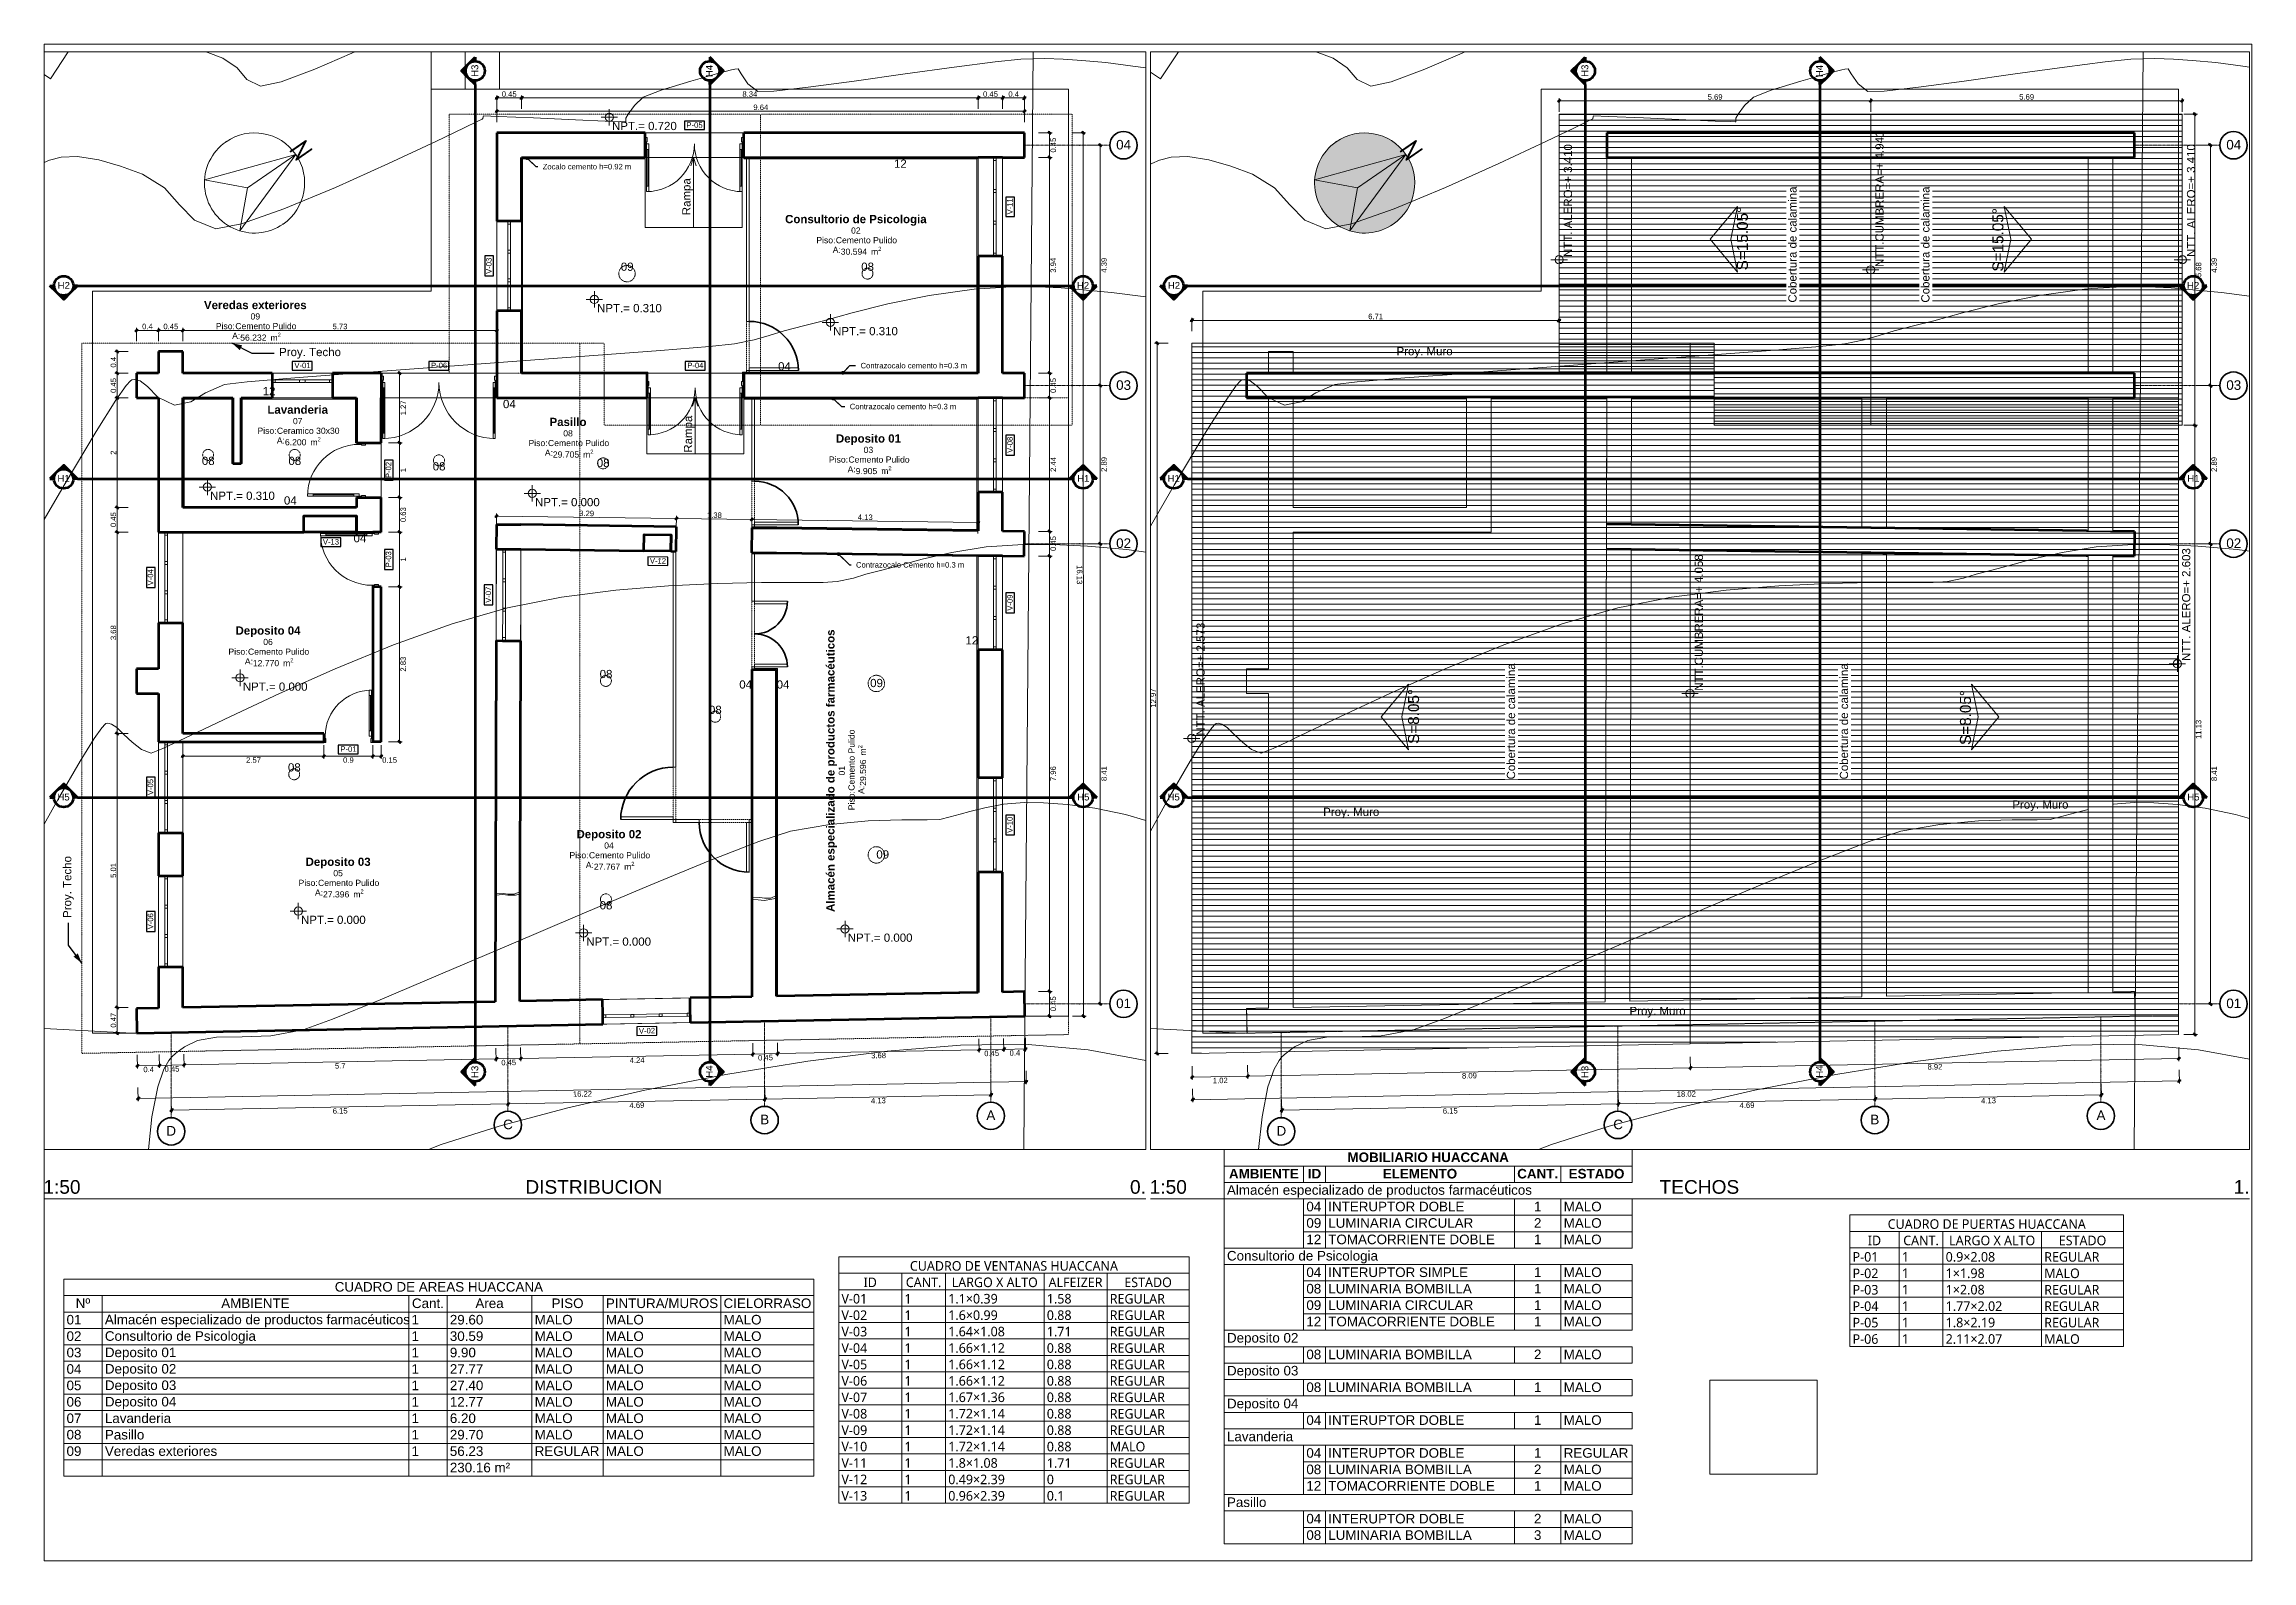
# Paper-space layout 'EA.02 DISTRIBUCION' of a CAD drawing. Header units: metres. Extents: x 17 to 824, y 20 to 574.
# The model-space entities are those that its viewports show. They can reach past a viewport. Long polylines and large blocks are cut down to what shows.
import ezdxf
from ezdxf.xclip import XClip

# ---------------------------------------------------------------- set-up
doc = ezdxf.new("R2010")
doc.units = ezdxf.units.M
doc.header["$MEASUREMENT"] = 0
doc.header["$XCLIPFRAME"] = 0
for name, pattern in [('Dashed', [0.211667, 0.105833, -0.105833]), ('Dot & Dashed', [0.335139, 0.15875, -0.088194, 0, -0.088194]), ('Hidden Line', [0.15875, 0.105833, -0.052917]), ('Linea punta', [0.85, 0.6, -0.125, 0, -0.125]), ('Wipeout_Contour', [1, 0, -1])]:
    doc.linetypes.add(name, pattern=pattern)
for name, color, linetype in [('2D Drafting - General', 7, 'Continuous'), ('Annotation - Label', 7, 'Continuous'), ('Dimensioning - General', 7, 'Continuous'), ('Drawing & Figure', 7, 'Continuous'), ('Interior - Furniture', 7, 'Continuous'), ('Interior - Lamp', 7, 'Continuous'), ('Interior - Stair & Railing', 7, 'Continuous'), ('Marker - Section', 7, 'Continuous'), ('Model Unit - Zone', 7, 'Continuous'), ('Shell - Roof', 7, 'Continuous'), ('Site & Landscape - Terrain', 7, 'Continuous'), ('Structural - Bearing', 7, 'Continuous'), ('Structural - Grid', 7, 'Continuous'), ('TOPO', 7, 'Continuous')]:
    doc.layers.add(name, color=color, linetype=linetype)
doc.layers.add('NonPlottable_Drawing & Figure', color=7, linetype='Continuous', plot=False)
doc.styles.add('GENERATED_STYLE_1', font='')
doc.styles.add('GENERATED_STYLE_3', font='isocp.shx')
doc.styles.add('GENERATED_STYLE_5', font='')
doc.styles.add('GENERATED_STYLE_8', font='')
doc.styles.get('GENERATED_STYLE_1').set_extended_font_data('Arial')
doc.styles.get('GENERATED_STYLE_5').set_extended_font_data('Arial', bold=True)
doc.styles.get('GENERATED_STYLE_8').set_extended_font_data('Segoe UI')
doc.dimstyles.new('GENERATED_STYLE__1', dxfattribs={"dimtxt": 0.1, "dimasz": 0.0475, "dimexe": 0.18, "dimexo": 0.2, "dimgap": 0.09, "dimtad": 3, "dimzin": 0, "dimdsep": 46, "dimtxsty": 'GENERATED_STYLE_1', "dimblk": 'ARROWHEAD_2', "dimblk1": 'ARROWHEAD_2', "dimblk2": 'ARROWHEAD_2', "dimcen": 0.09, "dimclrd": 256, "dimclre": 256, "dimclrt": 5, "dimazin": 0, "dimtfac": 1, "dimtdec": 4, "dimtmove": 0, "dimatfit": 3, "dimfxl": 1, "dimtolj": 1, "dimtzin": 0, "dimarcsym": 0})
doc.dimstyles.new('GENERATED_STYLE__2', dxfattribs={"dimtxt": 0.1, "dimasz": 0.0475, "dimexe": 0.18, "dimexo": 0.2, "dimgap": 0.09, "dimtad": 1, "dimzin": 0, "dimdsep": 46, "dimtxsty": 'GENERATED_STYLE_1', "dimblk": 'ARROWHEAD_2', "dimblk1": 'ARROWHEAD_2', "dimblk2": 'ARROWHEAD_2', "dimcen": 0.09, "dimclrd": 256, "dimclre": 256, "dimclrt": 5, "dimazin": 0, "dimtfac": 1, "dimtdec": 4, "dimtmove": 0, "dimatfit": 3, "dimfxl": 1, "dimtolj": 1, "dimtzin": 0, "dimarcsym": 0})
doc.dimstyles.new('GENERATED_STYLE__3', dxfattribs={"dimtxt": 0.1, "dimasz": 0.0475, "dimexe": 0.18, "dimexo": 0.2, "dimgap": 0.09, "dimtad": 1, "dimtih": 1, "dimtoh": 1, "dimzin": 0, "dimdsep": 46, "dimtxsty": 'GENERATED_STYLE_1', "dimblk": 'ARROWHEAD_2', "dimblk1": 'ARROWHEAD_2', "dimblk2": 'ARROWHEAD_2', "dimcen": 0.09, "dimclrd": 256, "dimclre": 256, "dimclrt": 5, "dimazin": 0, "dimtfac": 1, "dimtdec": 4, "dimtmove": 0, "dimatfit": 3, "dimfxl": 1, "dimtolj": 1, "dimtzin": 0, "dimarcsym": 0})
doc.dimstyles.new('GENERATED_STYLE__4', dxfattribs={"dimtxt": 0.18, "dimasz": 0.1824, "dimexe": 0.18, "dimexo": 0.0625, "dimgap": 0.09, "dimtad": 0, "dimtih": 1, "dimtoh": 1, "dimdec": 4, "dimzin": 0, "dimdsep": 46, "dimcen": 0.09, "dimadec": 0, "dimazin": 0, "dimtfac": 1, "dimtdec": 4, "dimtmove": 0, "dimatfit": 3, "dimldrblk": 'ARROWHEAD_5', "dimfxl": 1, "dimtolj": 1, "dimtzin": 0, "dimarcsym": 0})
doc.dimstyles.new('GENERATED_STYLE__5', dxfattribs={"dimtxt": 0.1, "dimasz": 0.0475, "dimexe": 0.18, "dimexo": 0.2, "dimgap": 0.09, "dimtad": 3, "dimtih": 1, "dimtoh": 1, "dimzin": 0, "dimdsep": 46, "dimtxsty": 'GENERATED_STYLE_1', "dimblk": 'ARROWHEAD_2', "dimblk1": 'ARROWHEAD_2', "dimblk2": 'ARROWHEAD_2', "dimcen": 0.09, "dimclrd": 256, "dimclre": 256, "dimclrt": 5, "dimazin": 0, "dimtfac": 1, "dimtdec": 4, "dimtmove": 0, "dimatfit": 3, "dimfxl": 1, "dimtolj": 1, "dimtzin": 0, "dimarcsym": 0})
doc.dimstyles.new('GENERATED_STYLE__6', dxfattribs={"dimtxt": 0.18, "dimasz": 0.1368, "dimexe": 0.18, "dimexo": 0.0625, "dimgap": 0.09, "dimtad": 0, "dimtih": 1, "dimtoh": 1, "dimdec": 4, "dimzin": 0, "dimdsep": 46, "dimcen": 0.09, "dimadec": 0, "dimazin": 0, "dimtfac": 1, "dimtdec": 4, "dimtmove": 0, "dimatfit": 3, "dimldrblk": 'ARROWHEAD_11', "dimfxl": 1, "dimtolj": 1, "dimtzin": 0, "dimarcsym": 0})
picture_1 = doc.add_image_def('image1.png', size_in_pixel=(327, 287))

psp = doc.layouts.new('EA.02 DISTRIBUCION')

# ---------------------------------------------------------------- texts
at = {"layer": 'Drawing & Figure', "color": 7, "lineweight": 13, "char_height": 5, "attachment_point": 3, "style": 'GENERATED_STYLE_1'}
for s, insert in [('\\A1;{\\pqr;\\pt0;\\fArial|b0|i0|c0|p34;1:50}', (30.6, 159.08)), ('\\A1;{\\pqr;\\pt0;\\fArial|b0|i0|c0|p34;DISTRIBUCION}', (243.12, 159.08)), ('\\A1;{\\pqr;\\pt0;\\fArial|b0|i0|c0|p34;0.}', (419.75, 159.08)), ('\\A1;{\\pqr;\\pt0;\\fArial|b0|i0|c0|p34;1:50}', (434.7, 159.08)), ('\\A1;{\\pqr;\\pt0;\\fArial|b0|i0|c0|p34;TECHOS}', (636.45, 159.08)), ('\\A1;{\\pqr;\\pt0;\\fArial|b0|i0|c0|p34;1.}', (822.89, 159.08))]:
    psp.add_mtext(s, dxfattribs=dict(at, insert=insert))

msp = doc.modelspace()

# ---------------------------------------------------------------- texts
at = {"layer": 'Annotation - Label', "color": 5, "linetype": 'Continuous', "lineweight": 25, "style": 'GENERATED_STYLE_1'}
for s, insert, char_height, attachment_point in [('\\A1;{\\pql;\\fArial|b0|i0|c0|p34;Zocalo cemento h=0.92 m}', (369.962, 21.746), 0.1, 4), ('\\A1;{\\pql;\\fArial|b0|i0|c0|p34;12}', (376.378, 21.876), 0.15, 1), ('\\A1;{\\pql;\\fArial|b0|i0|c0|p34;09}', (371.389, 19.842), 0.15, 7), ('\\A1;{\\pql;\\fArial|b0|i0|c0|p34;08}', (375.78, 19.842), 0.15, 7), ('\\A1;{\\pql;\\fArial|b0|i0|c0|p34;Proy. \\fArial|b0|i0|c0|p34;Muro}', (60.898, 18.353), 0.15, 4), ('\\A1;{\\pql;\\fArial|b0|i0|c0|p34;Proy. \\fArial|b0|i0|c0|p34;Techo}', (365.149, 18.338), 0.15, 4), ('\\A1;{\\pql;\\fArial|b0|i0|c0|p34;04}', (374.261, 18.023), 0.15, 7), ('\\A1;{\\pql;\\fArial|b0|i0|c0|p34;Contrazocalo cemento h=0.3 m}', (375.768, 18.112), 0.1, 4), ('\\A1;{\\pql;\\fArial|b0|i0|c0|p34;12}', (364.849, 17.572), 0.15, 7), ('\\A1;{\\pql;\\fArial|b0|i0|c0|p34;04}', (369.237, 17.486), 0.15, 1), ('\\A1;{\\pql;\\fArial|b0|i0|c0|p34;Contrazocalo cemento h=0.3 m}', (375.571, 17.365), 0.1, 4), ('\\A1;{\\pql;\\fArial|b0|i0|c0|p34;08}', (363.738, 16.448), 0.15, 1), ('\\A1;{\\pql;\\fArial|b0|i0|c0|p34;08}', (365.319, 16.448), 0.15, 1), ('\\A1;{\\pql;\\fArial|b0|i0|c0|p34;08}', (367.954, 16.348), 0.15, 1), ('\\A1;{\\pql;\\fArial|b0|i0|c0|p34;08}', (370.951, 16.334), 0.15, 4), ('\\A1;{\\pql;\\fArial|b0|i0|c0|p34;04}', (365.237, 15.573), 0.15, 7), ('\\A1;{\\pql;\\fArial|b0|i0|c0|p34;04}', (366.508, 15.036), 0.15, 1), ('\\A1;{\\pql;\\fArial|b0|i0|c0|p34;Contrazocalo Cemento h=0.3 m}', (375.685, 14.473), 0.1, 4), ('\\A1;{\\pql;\\fArial|b0|i0|c0|p34;12}', (377.683, 13.095), 0.15, 4), ('\\A1;{\\pql;\\fArial|b0|i0|c0|p34;08}', (371.003, 12.403), 0.15, 7), ('\\A1;{\\pql;\\fArial|b0|i0|c0|p34;04}', (373.553, 12.288), 0.15, 4), ('\\A1;{\\pql;\\fArial|b0|i0|c0|p34;04}', (374.235, 12.288), 0.15, 4), ('\\A1;{\\pql;\\fArial|b0|i0|c0|p34;09}', (375.943, 12.315), 0.15, 4), ('\\A1;{\\pql;\\fArial|b0|i0|c0|p34;08}', (372.999, 11.748), 0.15, 7), ('\\A1;{\\pql;\\fArial|b0|i0|c0|p34;08}', (365.31, 10.698), 0.15, 7), ('\\A1;{\\pql;\\fArial|b0|i0|c0|p34;Proy. \\fArial|b0|i0|c0|p34;Muro}', (72.144, 10.074), 0.15, 4), ('\\A1;{\\pql;\\fArial|b0|i0|c0|p34;Proy. \\fArial|b0|i0|c0|p34;Muro}', (59.558, 9.94), 0.15, 4), ('\\A1;{\\pql;\\fArial|b0|i0|c0|p34;09}', (376.056, 9.184), 0.15, 4), ('\\A1;{\\pql;\\fArial|b0|i0|c0|p34;08}', (371.003, 8.331), 0.15, 1)]:
    msp.add_mtext(s, dxfattribs=dict(at, insert=insert, char_height=char_height, attachment_point=attachment_point))
at = {"layer": 'Annotation - Label', "color": 5, "linetype": 'Continuous', "lineweight": 25, "insert": (361.301, 8.026), "char_height": 0.15, "attachment_point": 4, "rotation": 90, "style": 'GENERATED_STYLE_1'}
msp.add_mtext('\\A1;{\\pql;\\fArial|b0|i0|c0|p34;Proy. \\fArial|b0|i0|c0|p34;Techo}', dxfattribs=at)
at = {"layer": 'Interior - Furniture', "color": 8, "lineweight": 13, "char_height": 0.375, "attachment_point": 7, "rotation": 304.7271, "style": 'GENERATED_STYLE_3'}
for insert in [(60.927, 22.055), (365.311, 22.055)]:
    msp.add_mtext('\\A1;{\\pql;\\Fisocp.shx;N}', dxfattribs=dict(at, insert=insert))
at = {"layer": 'Interior - Furniture', "color": 7, "lineweight": 13, "char_height": 0.15, "attachment_point": 1, "style": 'GENERATED_STYLE_1'}
for s, insert in [('\\A1;{\\pql;\\fArial|b0|i0|c0|p34;NPT.= 0.720}', (371.229, 22.564)), ('\\A1;{\\pql;\\fArial|b0|i0|c0|p34;NPT.= 0.310}', (370.956, 19.237)), ('\\A1;{\\pql;\\fArial|b0|i0|c0|p34;NPT.= 0.310}', (375.267, 18.817)), ('\\A1;{\\pql;\\fArial|b0|i0|c0|p34;NPT.= 0.310}', (363.888, 15.811)), ('\\A1;{\\pql;\\fArial|b0|i0|c0|p34;NPT.= 0.000}', (369.822, 15.694)), ('\\A1;{\\pql;\\fArial|b0|i0|c0|p34;NPT.= 0.000}', (364.486, 12.325)), ('\\A1;{\\pql;\\fArial|b0|i0|c0|p34;NPT.= 0.000}', (365.548, 8.066)), ('\\A1;{\\pql;\\fArial|b0|i0|c0|p34;NPT.= 0.000}', (370.759, 7.668)), ('\\A1;{\\pql;\\fArial|b0|i0|c0|p34;NPT.= 0.000}', (375.534, 7.74))]:
    msp.add_mtext(s, dxfattribs=dict(at, insert=insert))
at = {"layer": 'Interior - Furniture', "color": 7, "lineweight": 13, "char_height": 0.15, "attachment_point": 1, "rotation": 90, "style": 'GENERATED_STYLE_1'}
for s, insert in [('\\A1;{\\pql;\\fArial|b0|i0|c0|p34;NTT. ALERO=+ 3.410}', (63.953, 20.096)), ('\\A1;{\\pql;\\fArial|b0|i0|c0|p34;NTT. ALERO=+ 3.410}', (75.333, 20.096)), ('\\A1;{\\pql;\\fArial|b0|i0|c0|p34;NTT. ALERO=+ 2.603}', (75.244, 12.717)), ('\\A1;{\\pql;\\fArial|b0|i0|c0|p34;NTT. ALERO=+ 2.573}', (57.243, 11.355))]:
    msp.add_mtext(s, dxfattribs=dict(at, insert=insert))
at = {"layer": 'Interior - Furniture', "color": 5, "lineweight": 25, "rotation": 90, "style": 'GENERATED_STYLE_1'}
for s, insert, char_height, attachment_point in [('\\A1;{\\pql;\\fArial|b0|i0|c0|p34;Rampa}', (372.707, 20.859), 0.15, 7), ('\\A1;{\\pql;\\fArial|b0|i0|c0|p34;S=15.05°}', (67.215, 19.852), 0.2, 4), ('\\A1;{\\pqr;\\fArial|b0|i0|c0|p34;S=15.05°}', (71.882, 20.99), 0.2, 6), ('\\A1;{\\pql;\\fArial|b0|i0|c0|p34;Rampa}', (372.737, 16.523), 0.15, 7), ('\\A1;{\\pql;\\fArial|b0|i0|c0|p34;S=8.05°}', (61.21, 11.203), 0.2, 4), ('\\A1;{\\pqr;\\fArial|b0|i0|c0|p34;S=8.05°}', (71.289, 12.188), 0.2, 6)]:
    msp.add_mtext(s, dxfattribs=dict(at, insert=insert, char_height=char_height, attachment_point=attachment_point))
at = {"layer": 'Marker - Section', "color": 7, "lineweight": 60, "char_height": 0.125, "rotation": 90, "style": 'GENERATED_STYLE_1'}
for s, insert, attachment_point in [('\\A1;{\\pql;\\pt0;\\fArial|b0|i0|c0|p34;H3}', (64.402, 23.386), 7), ('\\A1;{\\pqr;\\pt0;\\fArial|b0|i0|c0|p34;H4}', (68.684, 23.604), 9), ('\\A1;{\\pql;\\pt0;\\fArial|b0|i0|c0|p34;H3}', (368.787, 23.386), 7), ('\\A1;{\\pqr;\\pt0;\\fArial|b0|i0|c0|p34;H4}', (373.068, 23.604), 9), ('\\A1;{\\pqr;\\pt0;\\fArial|b0|i0|c0|p34;H3}', (64.402, 5.325), 9), ('\\A1;{\\pql;\\pt0;\\fArial|b0|i0|c0|p34;H4}', (68.684, 5.107), 7), ('\\A1;{\\pqr;\\pt0;\\fArial|b0|i0|c0|p34;H3}', (368.787, 5.325), 9), ('\\A1;{\\pql;\\pt0;\\fArial|b0|i0|c0|p34;H4}', (373.068, 5.107), 7)]:
    msp.add_mtext(s, dxfattribs=dict(at, insert=insert, attachment_point=attachment_point))
at = {"layer": 'Marker - Section', "color": 7, "lineweight": 60, "char_height": 0.125, "style": 'GENERATED_STYLE_1'}
for s, insert, attachment_point in [('\\A1;{\\pql;\\pt0;\\fArial|b0|i0|c0|p34;H2}', (56.721, 19.515), 7), ('\\A1;{\\pqr;\\pt0;\\fArial|b0|i0|c0|p34;H2}', (75.558, 19.515), 9), ('\\A1;{\\pql;\\pt0;\\fArial|b0|i0|c0|p34;H2}', (361.105, 19.515), 7), ('\\A1;{\\pqr;\\pt0;\\fArial|b0|i0|c0|p34;H2}', (379.942, 19.515), 9), ('\\A1;{\\pqr;\\pt0;\\fArial|b0|i0|c0|p34;H1}', (56.939, 15.99), 9), ('\\A1;{\\pql;\\pt0;\\fArial|b0|i0|c0|p34;H1}', (75.34, 15.99), 7), ('\\A1;{\\pqr;\\pt0;\\fArial|b0|i0|c0|p34;H1}', (361.323, 15.99), 9), ('\\A1;{\\pql;\\pt0;\\fArial|b0|i0|c0|p34;H1}', (379.724, 15.99), 7), ('\\A1;{\\pqr;\\pt0;\\fArial|b0|i0|c0|p34;H5}', (56.939, 10.169), 9), ('\\A1;{\\pql;\\pt0;\\fArial|b0|i0|c0|p34;H5}', (75.34, 10.169), 7), ('\\A1;{\\pqr;\\pt0;\\fArial|b0|i0|c0|p34;H5}', (361.323, 10.169), 9), ('\\A1;{\\pql;\\pt0;\\fArial|b0|i0|c0|p34;H5}', (379.724, 10.169), 7)]:
    msp.add_mtext(s, dxfattribs=dict(at, insert=insert, attachment_point=attachment_point))
at = {"layer": 'Model Unit - Zone', "color": 7, "lineweight": 13, "char_height": 0.15, "attachment_point": 2, "style": 'GENERATED_STYLE_5'}
for s, insert in [('\\A1;{\\pqc;\\pt0;\\fArial|b1|i0|c0|p34;Consultorio de Psicologia}', (375.682, 20.864)), ('\\A1;{\\pqc;\\pt0;\\fArial|b1|i0|c0|p34;}', (376.953, 20.898)), ('\\A1;{\\pqc;\\pt0;\\fArial|b1|i0|c0|p34;Veredas exteriores}', (364.714, 19.294)), ('\\A1;{\\pqc;\\pt0;\\fArial|b1|i0|c0|p34;}', (365.627, 19.328)), ('\\A1;{\\pqc;\\pt0;\\fArial|b1|i0|c0|p34;Lavanderia}', (365.488, 17.383)), ('\\A1;{\\pqc;\\pt0;\\fArial|b1|i0|c0|p34;}', (366.028, 17.417)), ('\\A1;{\\pqc;\\pt0;\\fArial|b1|i0|c0|p34;Pasillo}', (370.425, 17.159)), ('\\A1;{\\pqc;\\pt0;\\fArial|b1|i0|c0|p34;}', (370.757, 17.193)), ('\\A1;{\\pqc;\\pt0;\\fArial|b1|i0|c0|p34;Deposito 01}', (375.912, 16.857)), ('\\A1;{\\pqc;\\pt0;\\fArial|b1|i0|c0|p34;}', (376.495, 16.891)), ('\\A1;{\\pqc;\\pt0;\\fArial|b1|i0|c0|p34;Deposito 04}', (364.946, 13.349)), ('\\A1;{\\pqc;\\pt0;\\fArial|b1|i0|c0|p34;}', (365.529, 13.383)), ('\\A1;{\\pqc;\\pt0;\\fArial|b1|i0|c0|p34;Deposito 02}', (371.173, 9.631)), ('\\A1;{\\pqc;\\pt0;\\fArial|b1|i0|c0|p34;}', (371.756, 9.665)), ('\\A1;{\\pqc;\\pt0;\\fArial|b1|i0|c0|p34;Deposito 03}', (366.226, 9.126)), ('\\A1;{\\pqc;\\pt0;\\fArial|b1|i0|c0|p34;}', (366.809, 9.16))]:
    msp.add_mtext(s, dxfattribs=dict(at, insert=insert))
at = {"layer": 'Model Unit - Zone', "color": 5, "lineweight": 25, "char_height": 0.1125, "attachment_point": 2, "style": 'GENERATED_STYLE_1'}
for s, insert in [('\\A1;{\\pqc;\\pt0;\\fArial|b0|i0|c0|p34;02}', (375.682, 20.636)), ('\\A1;{\\pqc;\\pt0;\\fArial|b0|i0|c0|p34;}', (375.767, 20.662)), ('\\A1;{\\pqc;\\pt0;\\fArial|b0|i0|c0|p34;Piso: }', (375.135, 20.46)), ('\\A1;{\\pqc;\\pt0;\\fArial|b0|i0|c0|p34;A: }', (375.333, 20.283)), ('\\A1;{\\pqc;\\pt0;\\fArial|b0|i0|c0|p34;Cemento Pulido}', (375.875, 20.46)), ('\\A1;{\\pqc;\\pt0,2.3;\\fArial|b0|i0|c0|p34;30.594\\fArial|b0|i0|c0|p34;\\A1{\\H.66x;\\S^  ;}\\fArial|b0|i0|c0|p34; m\\fArial|b0|i0|c0|p34;\\A1{\\H.66x;\\S2^  ;}}', (375.777, 20.283)), ('\\A1;{\\pqc;\\pt0;\\fArial|b0|i0|c0|p34;09}', (364.714, 19.067)), ('\\A1;{\\pqc;\\pt0;\\fArial|b0|i0|c0|p34;}', (364.799, 19.092)), ('\\A1;{\\pqc;\\pt0;\\fArial|b0|i0|c0|p34;Piso: }', (364.167, 18.89)), ('\\A1;{\\pqc;\\pt0;\\fArial|b0|i0|c0|p34;A: }', (364.365, 18.713)), ('\\A1;{\\pqc;\\pt0;\\fArial|b0|i0|c0|p34;Cemento Pulido}', (364.907, 18.89)), ('\\A1;{\\pqc;\\pt0,2.3;\\fArial|b0|i0|c0|p34;56.232\\fArial|b0|i0|c0|p34;\\A1{\\H.66x;\\S^  ;}\\fArial|b0|i0|c0|p34; m\\fArial|b0|i0|c0|p34;\\A1{\\H.66x;\\S2^  ;}}', (364.809, 18.713)), ('\\A1;{\\pqc;\\pt0;\\fArial|b0|i0|c0|p34;Piso: }', (364.928, 16.979)), ('\\A1;{\\pqc;\\pt0;\\fArial|b0|i0|c0|p34;Ceramico 30x30}', (365.68, 16.979)), ('\\A1;{\\pqc;\\pt0;\\fArial|b0|i0|c0|p34;07}', (365.488, 17.156)), ('\\A1;{\\pqc;\\pt0;\\fArial|b0|i0|c0|p34;}', (365.573, 17.181)), ('\\A1;{\\pqc;\\pt0;\\fArial|b0|i0|c0|p34;}', (370.51, 16.957)), ('\\A1;{\\pqc;\\pt0;\\fArial|b0|i0|c0|p34;A: }', (365.181, 16.802)), ('\\A1;{\\pqc;\\pt0,2.3;\\fArial|b0|i0|c0|p34;6.200\\fArial|b0|i0|c0|p34;\\A1{\\H.66x;\\S^  ;}\\fArial|b0|i0|c0|p34; m\\fArial|b0|i0|c0|p34;\\A1{\\H.66x;\\S2^  ;}}', (365.582, 16.802)), ('\\A1;{\\pqc;\\pt0;\\fArial|b0|i0|c0|p34;Piso: }', (369.878, 16.755)), ('\\A1;{\\pqc;\\pt0;\\fArial|b0|i0|c0|p34;A: }', (370.076, 16.578)), ('\\A1;{\\pqc;\\pt0;\\fArial|b0|i0|c0|p34;Cemento Pulido}', (370.618, 16.755)), ('\\A1;{\\pqc;\\pt0,2.3;\\fArial|b0|i0|c0|p34;29.705\\fArial|b0|i0|c0|p34;\\A1{\\H.66x;\\S^  ;}\\fArial|b0|i0|c0|p34; m\\fArial|b0|i0|c0|p34;\\A1{\\H.66x;\\S2^  ;}}', (370.519, 16.578)), ('\\A1;{\\pqc;\\pt0;\\fArial|b0|i0|c0|p34;08}', (370.425, 16.932)), ('\\A1;{\\pqc;\\pt0;\\fArial|b0|i0|c0|p34;03}', (375.912, 16.63)), ('\\A1;{\\pqc;\\pt0;\\fArial|b0|i0|c0|p34;}', (375.997, 16.656)), ('\\A1;{\\pqc;\\pt0;\\fArial|b0|i0|c0|p34;Piso: }', (375.365, 16.453)), ('\\A1;{\\pqc;\\pt0;\\fArial|b0|i0|c0|p34;A: }', (375.606, 16.276)), ('\\A1;{\\pqc;\\pt0;\\fArial|b0|i0|c0|p34;Cemento Pulido}', (376.105, 16.453)), ('\\A1;{\\pqc;\\pt0,2.3;\\fArial|b0|i0|c0|p34;9.905\\fArial|b0|i0|c0|p34;\\A1{\\H.66x;\\S^  ;}\\fArial|b0|i0|c0|p34; m\\fArial|b0|i0|c0|p34;\\A1{\\H.66x;\\S2^  ;}}', (376.007, 16.276)), ('\\A1;{\\pqc;\\pt0;\\fArial|b0|i0|c0|p34;Piso: }', (364.398, 12.945)), ('\\A1;{\\pqc;\\pt0;\\fArial|b0|i0|c0|p34;Cemento Pulido}', (365.139, 12.945)), ('\\A1;{\\pqc;\\pt0;\\fArial|b0|i0|c0|p34;06}', (364.946, 13.122)), ('\\A1;{\\pqc;\\pt0;\\fArial|b0|i0|c0|p34;}', (365.031, 13.147)), ('\\A1;{\\pqc;\\pt0;\\fArial|b0|i0|c0|p34;A: }', (364.597, 12.768)), ('\\A1;{\\pqc;\\pt0,2.3;\\fArial|b0|i0|c0|p34;12.770\\fArial|b0|i0|c0|p34;\\A1{\\H.66x;\\S^  ;}\\fArial|b0|i0|c0|p34; m\\fArial|b0|i0|c0|p34;\\A1{\\H.66x;\\S2^  ;}}', (365.04, 12.768)), ('\\A1;{\\pqc;\\pt0;\\fArial|b0|i0|c0|p34;04}', (371.173, 9.404)), ('\\A1;{\\pqc;\\pt0;\\fArial|b0|i0|c0|p34;}', (371.259, 9.43)), ('\\A1;{\\pqc;\\pt0;\\fArial|b0|i0|c0|p34;05}', (366.226, 8.899)), ('\\A1;{\\pqc;\\pt0;\\fArial|b0|i0|c0|p34;}', (366.312, 8.925)), ('\\A1;{\\pqc;\\pt0;\\fArial|b0|i0|c0|p34;Piso: }', (370.626, 9.227)), ('\\A1;{\\pqc;\\pt0;\\fArial|b0|i0|c0|p34;A: }', (370.824, 9.05)), ('\\A1;{\\pqc;\\pt0;\\fArial|b0|i0|c0|p34;Cemento Pulido}', (371.366, 9.227)), ('\\A1;{\\pqc;\\pt0,2.3;\\fArial|b0|i0|c0|p34;27.767\\fArial|b0|i0|c0|p34;\\A1{\\H.66x;\\S^  ;}\\fArial|b0|i0|c0|p34; m\\fArial|b0|i0|c0|p34;\\A1{\\H.66x;\\S2^  ;}}', (371.268, 9.05)), ('\\A1;{\\pqc;\\pt0;\\fArial|b0|i0|c0|p34;Piso: }', (365.679, 8.722)), ('\\A1;{\\pqc;\\pt0;\\fArial|b0|i0|c0|p34;A: }', (365.877, 8.545)), ('\\A1;{\\pqc;\\pt0;\\fArial|b0|i0|c0|p34;Cemento Pulido}', (366.419, 8.722)), ('\\A1;{\\pqc;\\pt0,2.3;\\fArial|b0|i0|c0|p34;27.396\\fArial|b0|i0|c0|p34;\\A1{\\H.66x;\\S^  ;}\\fArial|b0|i0|c0|p34; m\\fArial|b0|i0|c0|p34;\\A1{\\H.66x;\\S2^  ;}}', (366.321, 8.545))]:
    msp.add_mtext(s, dxfattribs=dict(at, insert=insert))
at = {"layer": 'Model Unit - Zone', "color": 7, "lineweight": 13, "char_height": 0.15, "attachment_point": 2, "rotation": 90, "style": 'GENERATED_STYLE_5'}
for s, insert in [('\\A1;{\\pqc;\\pt0;\\fArial|b1|i0|c0|p34;}', (375.108, 13.242)), ('\\A1;{\\pqc;\\pt0;\\fArial|b1|i0|c0|p34;Almacén especializado de productos farmacéuticos}', (375.142, 10.714))]:
    msp.add_mtext(s, dxfattribs=dict(at, insert=insert))
at = {"layer": 'Model Unit - Zone', "color": 5, "lineweight": 25, "char_height": 0.1125, "attachment_point": 2, "rotation": 90, "style": 'GENERATED_STYLE_1'}
for s, insert in [('\\A1;{\\pqc;\\pt0;\\fArial|b0|i0|c0|p34;Cemento Pulido}', (375.546, 10.907)), ('\\A1;{\\pqc;\\pt0,2.3;\\fArial|b0|i0|c0|p34;29.596\\fArial|b0|i0|c0|p34;\\A1{\\H.66x;\\S^  ;}\\fArial|b0|i0|c0|p34; m\\fArial|b0|i0|c0|p34;\\A1{\\H.66x;\\S2^  ;}}', (375.723, 10.809)), ('\\A1;{\\pqc;\\pt0;\\fArial|b0|i0|c0|p34;}', (375.344, 10.799)), ('\\A1;{\\pqc;\\pt0;\\fArial|b0|i0|c0|p34;01}', (375.369, 10.714)), ('\\A1;{\\pqc;\\pt0;\\fArial|b0|i0|c0|p34;Piso: }', (375.546, 10.167)), ('\\A1;{\\pqc;\\pt0;\\fArial|b0|i0|c0|p34;A: }', (375.723, 10.365))]:
    msp.add_mtext(s, dxfattribs=dict(at, insert=insert))
at = {"layer": 'Structural - Bearing', "color": 7, "lineweight": 13, "char_height": 0.1, "attachment_point": 7, "style": 'GENERATED_STYLE_1'}
for s, insert in [('\\A1;{\\pql;\\pt0;\\fArial|b0|i0|c0|p34;P-05}', (372.588, 22.455)), ('\\A1;{\\pql;\\pt0;\\fArial|b0|i0|c0|p34;V-01}', (365.428, 18.065)), ('\\A1;{\\pql;\\pt0;\\fArial|b0|i0|c0|p34;P-06}', (367.923, 18.065)), ('\\A1;{\\pql;\\pt0;\\fArial|b0|i0|c0|p34;P-04}', (372.603, 18.065)), ('\\A1;{\\pql;\\pt0;\\fArial|b0|i0|c0|p34;V-13}', (365.948, 14.843)), ('\\A1;{\\pql;\\pt0;\\fArial|b0|i0|c0|p34;P-01}', (366.268, 11.058))]:
    msp.add_mtext(s, dxfattribs=dict(at, insert=insert))
for s, insert, rotation in [('\\A1;{\\pql;\\pt0;\\fArial|b0|i0|c0|p34;V-11}', (378.545, 20.873), 90), ('\\A1;{\\pql;\\pt0;\\fArial|b0|i0|c0|p34;V-03}', (369.03, 19.788), 90), ('\\A1;{\\pql;\\pt0;\\fArial|b0|i0|c0|p34;V-08}', (378.547, 16.518), 90), ('\\A1;{\\pql;\\pt0;\\fArial|b0|i0|c0|p34;P-02}', (367.197, 16.058), 90), ('\\A1;{\\pql;\\pt0;\\fArial|b0|i0|c0|p34;P-03}', (367.197, 14.428), 90), ('\\A1;{\\pql;\\pt0;\\fArial|b0|i0|c0|p34;V-12}', (371.92, 14.499), 359.2312), ('\\A1;{\\pql;\\pt0;\\fArial|b0|i0|c0|p34;V-04}', (362.85, 14.098), 90), ('\\A1;{\\pql;\\pt0;\\fArial|b0|i0|c0|p34;V-07}', (369.02, 13.78), 89.844), ('\\A1;{\\pql;\\pt0;\\fArial|b0|i0|c0|p34;V-09}', (378.547, 13.636), 90), ('\\A1;{\\pql;\\pt0;\\fArial|b0|i0|c0|p34;V-05}', (362.85, 10.268), 90), ('\\A1;{\\pql;\\pt0;\\fArial|b0|i0|c0|p34;V-10}', (378.547, 9.578), 90), ('\\A1;{\\pql;\\pt0;\\fArial|b0|i0|c0|p34;V-06}', (362.85, 7.818), 90), ('\\A1;{\\pql;\\pt0;\\fArial|b0|i0|c0|p34;V-02}', (371.721, 5.911), 1.0914)]:
    msp.add_mtext(s, dxfattribs=dict(at, insert=insert, rotation=rotation))
at = {"layer": 'Structural - Grid', "color": 7, "lineweight": 13, "char_height": 0.175, "attachment_point": 4, "style": 'GENERATED_STYLE_1'}
for s, insert in [('\\A1;{\\pql;\\pt0;\\fArial|b0|i0|c0|p34;04}', (76.052, 22.146)), ('\\A1;{\\pql;\\pt0;\\fArial|b0|i0|c0|p34;04}', (380.436, 22.146)), ('\\A1;{\\pql;\\pt0;\\fArial|b0|i0|c0|p34;03}', (76.052, 17.756)), ('\\A1;{\\pql;\\pt0;\\fArial|b0|i0|c0|p34;03}', (380.436, 17.756)), ('\\A1;{\\pql;\\pt0;\\fArial|b0|i0|c0|p34;02}', (76.052, 14.869)), ('\\A1;{\\pql;\\pt0;\\fArial|b0|i0|c0|p34;02}', (380.436, 14.869)), ('\\A1;{\\pql;\\pt0;\\fArial|b0|i0|c0|p34;01}', (76.052, 6.464)), ('\\A1;{\\pql;\\pt0;\\fArial|b0|i0|c0|p34;01}', (380.436, 6.464)), ('\\A1;{\\pql;\\pt0;\\fArial|b0|i0|c0|p34;A}', (73.682, 4.422)), ('\\A1;{\\pql;\\pt0;\\fArial|b0|i0|c0|p34;A}', (378.066, 4.422)), ('\\A1;{\\pql;\\pt0;\\fArial|b0|i0|c0|p34;D}', (58.706, 4.137)), ('\\A1;{\\pql;\\pt0;\\fArial|b0|i0|c0|p34;C}', (64.856, 4.253)), ('\\A1;{\\pql;\\pt0;\\fArial|b0|i0|c0|p34;B}', (69.552, 4.344)), ('\\A1;{\\pql;\\pt0;\\fArial|b0|i0|c0|p34;D}', (363.09, 4.137)), ('\\A1;{\\pql;\\pt0;\\fArial|b0|i0|c0|p34;C}', (369.24, 4.253)), ('\\A1;{\\pql;\\pt0;\\fArial|b0|i0|c0|p34;B}', (373.936, 4.344))]:
    msp.add_mtext(s, dxfattribs=dict(at, insert=insert))

# ---------------------------------------------------------------- blocks, each defined once
blk = doc.blocks.new('Drawing_1_3', base_point=(161.48, 86.89))
at = {"color": 7, "linetype": 'Continuous', "lineweight": 13, "ltscale": 1000}
for p, q in [((24.48, 122.89), (24.48, 116.89)), ((24.48, 122.89), (298.48, 122.89)), ((298.48, 122.89), (298.48, 116.89)), ((24.48, 116.89), (298.48, 116.89)), ((24.48, 116.89), (24.48, 110.89)), ((38.48, 116.89), (38.48, 110.89)), ((150.48, 116.89), (150.48, 110.89)), ((164.48, 116.89), (164.48, 110.89)), ((195.48, 116.89), (195.48, 110.89)), ((221.48, 116.89), (221.48, 110.89)), ((264.48, 116.89), (264.48, 110.89)), ((298.48, 116.89), (298.48, 110.89)), ((24.48, 110.89), (38.48, 110.89)), ((24.48, 110.89), (38.48, 110.89)), ((24.48, 110.89), (24.48, 104.89)), ((24.48, 104.89), (38.48, 104.89)), ((24.48, 104.89), (38.48, 104.89)), ((24.48, 104.89), (24.48, 98.89)), ((38.48, 110.89), (38.48, 104.89)), ((38.48, 110.89), (150.48, 110.89)), ((38.48, 110.89), (150.48, 110.89)), ((38.48, 110.89), (38.48, 104.89)), ((38.48, 104.89), (38.48, 98.89)), ((38.48, 104.89), (150.48, 104.89)), ((38.48, 104.89), (150.48, 104.89)), ((38.48, 104.89), (38.48, 98.89)), ((150.48, 110.89), (150.48, 104.89)), ((150.48, 110.89), (164.48, 110.89)), ((150.48, 110.89), (164.48, 110.89)), ((150.48, 110.89), (150.48, 104.89)), ((150.48, 104.89), (150.48, 98.89)), ((150.48, 104.89), (164.48, 104.89)), ((150.48, 104.89), (164.48, 104.89)), ((150.48, 104.89), (150.48, 98.89)), ((164.48, 110.89), (164.48, 104.89)), ((164.48, 110.89), (195.48, 110.89)), ((164.48, 110.89), (195.48, 110.89)), ((164.48, 110.89), (164.48, 104.89)), ((164.48, 104.89), (164.48, 98.89)), ((164.48, 104.89), (195.48, 104.89)), ((164.48, 104.89), (195.48, 104.89)), ((164.48, 104.89), (164.48, 98.89)), ((195.48, 110.89), (195.48, 104.89)), ((195.48, 110.89), (221.48, 110.89)), ((195.48, 110.89), (221.48, 110.89)), ((195.48, 110.89), (195.48, 104.89)), ((195.48, 104.89), (195.48, 98.89)), ((195.48, 104.89), (221.48, 104.89)), ((195.48, 104.89), (221.48, 104.89)), ((195.48, 104.89), (195.48, 98.89)), ((221.48, 110.89), (221.48, 104.89)), ((221.48, 110.89), (264.48, 110.89)), ((221.48, 110.89), (264.48, 110.89)), ((221.48, 110.89), (221.48, 104.89)), ((221.48, 104.89), (221.48, 98.89)), ((221.48, 104.89), (264.48, 104.89)), ((221.48, 104.89), (264.48, 104.89)), ((221.48, 104.89), (221.48, 98.89)), ((264.48, 110.89), (264.48, 104.89)), ((264.48, 110.89), (298.48, 110.89)), ((264.48, 110.89), (298.48, 110.89)), ((264.48, 110.89), (264.48, 104.89)), ((264.48, 104.89), (264.48, 98.89)), ((264.48, 104.89), (298.48, 104.89)), ((264.48, 104.89), (298.48, 104.89)), ((264.48, 104.89), (264.48, 98.89)), ((298.48, 110.89), (298.48, 104.89)), ((298.48, 104.89), (298.48, 98.89)), ((24.48, 98.89), (38.48, 98.89)), ((24.48, 98.89), (38.48, 98.89)), ((24.48, 98.89), (24.48, 92.89)), ((38.48, 98.89), (38.48, 92.89)), ((38.48, 98.89), (150.48, 98.89)), ((38.48, 98.89), (150.48, 98.89)), ((38.48, 98.89), (38.48, 92.89)), ((150.48, 98.89), (150.48, 92.89)), ((150.48, 98.89), (164.48, 98.89)), ((150.48, 98.89), (164.48, 98.89)), ((150.48, 98.89), (150.48, 92.89)), ((164.48, 98.89), (164.48, 92.89)), ((164.48, 98.89), (195.48, 98.89)), ((164.48, 98.89), (195.48, 98.89)), ((164.48, 98.89), (164.48, 92.89)), ((195.48, 98.89), (195.48, 92.89)), ((195.48, 98.89), (221.48, 98.89)), ((195.48, 98.89), (221.48, 98.89)), ((195.48, 98.89), (195.48, 92.89)), ((221.48, 98.89), (221.48, 92.89)), ((221.48, 98.89), (264.48, 98.89)), ((221.48, 98.89), (264.48, 98.89)), ((221.48, 98.89), (221.48, 92.89)), ((264.48, 98.89), (264.48, 92.89)), ((264.48, 98.89), (298.48, 98.89)), ((264.48, 98.89), (298.48, 98.89)), ((264.48, 98.89), (264.48, 92.89)), ((298.48, 98.89), (298.48, 92.89)), ((24.48, 92.89), (38.48, 92.89)), ((24.48, 92.89), (38.48, 92.89)), ((24.48, 92.89), (24.48, 86.89)), ((38.48, 92.89), (38.48, 86.89)), ((38.48, 92.89), (150.48, 92.89)), ((38.48, 92.89), (150.48, 92.89)), ((38.48, 92.89), (38.48, 86.89)), ((150.48, 92.89), (150.48, 86.89)), ((150.48, 92.89), (164.48, 92.89)), ((150.48, 92.89), (164.48, 92.89)), ((150.48, 92.89), (150.48, 86.89)), ((164.48, 92.89), (164.48, 86.89)), ((164.48, 92.89), (195.48, 92.89)), ((164.48, 92.89), (195.48, 92.89)), ((164.48, 92.89), (164.48, 86.89)), ((195.48, 92.89), (195.48, 86.89)), ((195.48, 92.89), (221.48, 92.89)), ((195.48, 92.89), (221.48, 92.89)), ((195.48, 92.89), (195.48, 86.89)), ((221.48, 92.89), (221.48, 86.89)), ((221.48, 92.89), (264.48, 92.89)), ((221.48, 92.89), (264.48, 92.89)), ((221.48, 92.89), (221.48, 86.89)), ((264.48, 92.89), (264.48, 86.89)), ((264.48, 92.89), (298.48, 92.89)), ((264.48, 92.89), (298.48, 92.89)), ((264.48, 92.89), (264.48, 86.89)), ((298.48, 92.89), (298.48, 86.89)), ((24.48, 86.89), (38.48, 86.89)), ((24.48, 86.89), (38.48, 86.89)), ((24.48, 86.89), (24.48, 80.89)), ((24.48, 80.89), (38.48, 80.89)), ((24.48, 80.89), (38.48, 80.89)), ((24.48, 80.89), (24.48, 74.89)), ((38.48, 86.89), (38.48, 80.89)), ((38.48, 86.89), (150.48, 86.89)), ((38.48, 86.89), (150.48, 86.89)), ((38.48, 86.89), (38.48, 80.89)), ((38.48, 80.89), (38.48, 74.89)), ((38.48, 80.89), (150.48, 80.89)), ((38.48, 80.89), (150.48, 80.89)), ((38.48, 80.89), (38.48, 74.89)), ((150.48, 86.89), (150.48, 80.89)), ((150.48, 86.89), (164.48, 86.89)), ((150.48, 86.89), (164.48, 86.89)), ((150.48, 86.89), (150.48, 80.89)), ((150.48, 80.89), (150.48, 74.89)), ((150.48, 80.89), (164.48, 80.89)), ((150.48, 80.89), (164.48, 80.89)), ((150.48, 80.89), (150.48, 74.89)), ((164.48, 86.89), (164.48, 80.89)), ((164.48, 86.89), (195.48, 86.89)), ((164.48, 86.89), (195.48, 86.89)), ((164.48, 86.89), (164.48, 80.89)), ((164.48, 80.89), (164.48, 74.89)), ((164.48, 80.89), (195.48, 80.89)), ((164.48, 80.89), (195.48, 80.89)), ((164.48, 80.89), (164.48, 74.89)), ((195.48, 86.89), (195.48, 80.89)), ((195.48, 86.89), (221.48, 86.89)), ((195.48, 86.89), (221.48, 86.89)), ((195.48, 86.89), (195.48, 80.89)), ((195.48, 80.89), (195.48, 74.89)), ((195.48, 80.89), (221.48, 80.89)), ((195.48, 80.89), (221.48, 80.89)), ((195.48, 80.89), (195.48, 74.89)), ((221.48, 86.89), (221.48, 80.89)), ((221.48, 86.89), (264.48, 86.89)), ((221.48, 86.89), (264.48, 86.89)), ((221.48, 86.89), (221.48, 80.89)), ((221.48, 80.89), (221.48, 74.89)), ((221.48, 80.89), (264.48, 80.89)), ((221.48, 80.89), (264.48, 80.89)), ((221.48, 80.89), (221.48, 74.89)), ((264.48, 86.89), (264.48, 80.89)), ((264.48, 86.89), (298.48, 86.89)), ((264.48, 86.89), (298.48, 86.89)), ((264.48, 86.89), (264.48, 80.89)), ((264.48, 80.89), (264.48, 74.89)), ((264.48, 80.89), (298.48, 80.89)), ((264.48, 80.89), (298.48, 80.89)), ((264.48, 80.89), (264.48, 74.89)), ((298.48, 86.89), (298.48, 80.89)), ((298.48, 80.89), (298.48, 74.89)), ((24.48, 74.89), (38.48, 74.89)), ((24.48, 74.89), (38.48, 74.89)), ((24.48, 74.89), (24.48, 68.89)), ((38.48, 74.89), (38.48, 68.89)), ((38.48, 74.89), (150.48, 74.89)), ((38.48, 74.89), (150.48, 74.89)), ((38.48, 74.89), (38.48, 68.89)), ((150.48, 74.89), (150.48, 68.89)), ((150.48, 74.89), (164.48, 74.89)), ((150.48, 74.89), (164.48, 74.89)), ((150.48, 74.89), (150.48, 68.89)), ((164.48, 74.89), (164.48, 68.89)), ((164.48, 74.89), (195.48, 74.89)), ((164.48, 74.89), (195.48, 74.89)), ((164.48, 74.89), (164.48, 68.89)), ((195.48, 74.89), (195.48, 68.89)), ((195.48, 74.89), (221.48, 74.89)), ((195.48, 74.89), (221.48, 74.89)), ((195.48, 74.89), (195.48, 68.89)), ((221.48, 74.89), (221.48, 68.89)), ((221.48, 74.89), (264.48, 74.89)), ((221.48, 74.89), (264.48, 74.89)), ((221.48, 74.89), (221.48, 68.89)), ((264.48, 74.89), (264.48, 68.89)), ((264.48, 74.89), (298.48, 74.89)), ((264.48, 74.89), (298.48, 74.89)), ((264.48, 74.89), (264.48, 68.89)), ((298.48, 74.89), (298.48, 68.89)), ((24.48, 68.89), (38.48, 68.89)), ((24.48, 68.89), (38.48, 68.89)), ((24.48, 68.89), (24.48, 62.89)), ((38.48, 68.89), (38.48, 62.89)), ((38.48, 68.89), (150.48, 68.89)), ((38.48, 68.89), (150.48, 68.89)), ((38.48, 68.89), (38.48, 62.89)), ((150.48, 68.89), (150.48, 62.89)), ((150.48, 68.89), (164.48, 68.89)), ((150.48, 68.89), (164.48, 68.89)), ((150.48, 68.89), (150.48, 62.89)), ((164.48, 68.89), (164.48, 62.89)), ((164.48, 68.89), (195.48, 68.89)), ((164.48, 68.89), (195.48, 68.89)), ((164.48, 68.89), (164.48, 62.89)), ((195.48, 68.89), (195.48, 62.89)), ((195.48, 68.89), (221.48, 68.89)), ((195.48, 68.89), (221.48, 68.89)), ((195.48, 68.89), (195.48, 62.89)), ((221.48, 68.89), (221.48, 62.89)), ((221.48, 68.89), (264.48, 68.89)), ((221.48, 68.89), (264.48, 68.89)), ((221.48, 68.89), (221.48, 62.89)), ((264.48, 68.89), (264.48, 62.89)), ((264.48, 68.89), (298.48, 68.89)), ((264.48, 68.89), (298.48, 68.89)), ((264.48, 68.89), (264.48, 62.89)), ((298.48, 68.89), (298.48, 62.89)), ((24.48, 62.89), (38.48, 62.89)), ((24.48, 62.89), (38.48, 62.89)), ((24.48, 62.89), (24.48, 56.89)), ((24.48, 56.89), (38.48, 56.89)), ((24.48, 56.89), (24.48, 50.89)), ((38.48, 62.89), (38.48, 56.89)), ((38.48, 62.89), (150.48, 62.89)), ((38.48, 62.89), (150.48, 62.89)), ((38.48, 62.89), (38.48, 56.89)), ((38.48, 56.89), (38.48, 50.89)), ((38.48, 56.89), (150.48, 56.89)), ((38.48, 56.89), (38.48, 50.89)), ((150.48, 62.89), (150.48, 56.89)), ((150.48, 62.89), (164.48, 62.89)), ((150.48, 62.89), (164.48, 62.89)), ((150.48, 62.89), (150.48, 56.89)), ((150.48, 56.89), (150.48, 50.89)), ((150.48, 56.89), (164.48, 56.89)), ((150.48, 56.89), (150.48, 50.89)), ((164.48, 62.89), (164.48, 56.89)), ((164.48, 62.89), (195.48, 62.89)), ((164.48, 62.89), (195.48, 62.89)), ((164.48, 62.89), (164.48, 56.89)), ((164.48, 56.89), (164.48, 50.89)), ((164.48, 56.89), (195.48, 56.89)), ((164.48, 56.89), (164.48, 50.89)), ((195.48, 62.89), (195.48, 56.89)), ((195.48, 62.89), (221.48, 62.89)), ((195.48, 62.89), (221.48, 62.89)), ((195.48, 62.89), (195.48, 56.89)), ((195.48, 56.89), (195.48, 50.89)), ((195.48, 56.89), (221.48, 56.89)), ((195.48, 56.89), (195.48, 50.89)), ((221.48, 62.89), (221.48, 56.89)), ((221.48, 62.89), (264.48, 62.89)), ((221.48, 62.89), (264.48, 62.89)), ((221.48, 62.89), (221.48, 56.89)), ((221.48, 56.89), (221.48, 50.89)), ((221.48, 56.89), (264.48, 56.89)), ((221.48, 56.89), (221.48, 50.89)), ((264.48, 62.89), (264.48, 56.89)), ((264.48, 62.89), (298.48, 62.89)), ((264.48, 62.89), (298.48, 62.89)), ((264.48, 62.89), (264.48, 56.89)), ((264.48, 56.89), (264.48, 50.89)), ((264.48, 56.89), (298.48, 56.89)), ((264.48, 56.89), (264.48, 50.89)), ((298.48, 62.89), (298.48, 56.89)), ((298.48, 56.89), (298.48, 50.89)), ((24.48, 50.89), (38.48, 50.89)), ((38.48, 50.89), (150.48, 50.89)), ((150.48, 50.89), (164.48, 50.89)), ((164.48, 50.89), (195.48, 50.89)), ((195.48, 50.89), (221.48, 50.89)), ((221.48, 50.89), (264.48, 50.89)), ((264.48, 50.89), (298.48, 50.89))]:
    blk.add_line(p, q, dxfattribs=at)
at = {"color": 7, "linetype": 'Continuous', "lineweight": 13, "char_height": 3.5, "style": 'GENERATED_STYLE_1'}
for s, insert, attachment_point in [('\\A1;{\\pqc;\\fArial|b0|i0|c0|p34;CUADRO DE AREAS HUACCANA}', (161.48, 120.06), 5), ('\\A1;{\\pqc;\\fArial|b0|i0|c0|p34;Nº}', (31.48, 114.09), 5), ('\\A1;{\\pqc;\\fArial|b0|i0|c0|p34;AMBIENTE}', (94.48, 114.09), 5), ('\\A1;{\\pqc;\\fArial|b0|i0|c0|p34;Cant.}', (157.48, 114.06), 5), ('\\A1;{\\pqc;\\fArial|b0|i0|c0|p34;Area}', (179.98, 114.06), 5), ('\\A1;{\\pqc;\\fArial|b0|i0|c0|p34;PISO}', (208.48, 114.06), 5), ('\\A1;{\\pqc;\\fArial|b0|i0|c0|p34;PINTURA/MUROS}', (242.98, 114.06), 5), ('\\A1;{\\pqc;\\fArial|b0|i0|c0|p34;CIELORRASO}', (281.48, 114.06), 5), ('\\A1;{\\pql;\\fArial|b0|i0|c0|p34;01}', (25.48, 108.06), 4), ('\\A1;{\\pql;\\fArial|b0|i0|c0|p34;Almacén especializado de productos farmacéuticos}', (39.48, 107.62), 4), ('\\A1;{\\pql;\\fArial|b0|i0|c0|p34;1}', (151.48, 108.09), 4), ('\\A1;{\\pql;\\fArial|b0|i0|c0|p34;29.60}', (165.48, 108.06), 4), ('\\A1;{\\pql;\\fArial|b0|i0|c0|p34;MALO}', (196.48, 108.06), 4), ('\\A1;{\\pql;\\fArial|b0|i0|c0|p34;MALO}', (222.48, 108.06), 4), ('\\A1;{\\pql;\\fArial|b0|i0|c0|p34;MALO}', (265.48, 108.06), 4), ('\\A1;{\\pql;\\fArial|b0|i0|c0|p34;02}', (25.48, 102.06), 4), ('\\A1;{\\pql;\\fArial|b0|i0|c0|p34;03}', (25.48, 96.06), 4), ('\\A1;{\\pql;\\fArial|b0|i0|c0|p34;Consultorio de Psicologia}', (39.48, 101.59), 4), ('\\A1;{\\pql;\\fArial|b0|i0|c0|p34;Deposito 01}', (39.48, 95.62), 4), ('\\A1;{\\pql;\\fArial|b0|i0|c0|p34;1}', (151.48, 102.09), 4), ('\\A1;{\\pql;\\fArial|b0|i0|c0|p34;1}', (151.48, 96.09), 4), ('\\A1;{\\pql;\\fArial|b0|i0|c0|p34;30.59}', (165.48, 102.06), 4), ('\\A1;{\\pql;\\fArial|b0|i0|c0|p34;9.90}', (165.48, 96.06), 4), ('\\A1;{\\pql;\\fArial|b0|i0|c0|p34;MALO}', (196.48, 102.06), 4), ('\\A1;{\\pql;\\fArial|b0|i0|c0|p34;MALO}', (196.48, 96.06), 4), ('\\A1;{\\pql;\\fArial|b0|i0|c0|p34;MALO}', (222.48, 102.06), 4), ('\\A1;{\\pql;\\fArial|b0|i0|c0|p34;MALO}', (222.48, 96.06), 4), ('\\A1;{\\pql;\\fArial|b0|i0|c0|p34;MALO}', (265.48, 102.06), 4), ('\\A1;{\\pql;\\fArial|b0|i0|c0|p34;MALO}', (265.48, 96.06), 4), ('\\A1;{\\pql;\\fArial|b0|i0|c0|p34;04}', (25.48, 90.06), 4), ('\\A1;{\\pql;\\fArial|b0|i0|c0|p34;Deposito 02}', (39.48, 89.62), 4), ('\\A1;{\\pql;\\fArial|b0|i0|c0|p34;1}', (151.48, 90.09), 4), ('\\A1;{\\pql;\\fArial|b0|i0|c0|p34;27.77}', (165.48, 90.09), 4), ('\\A1;{\\pql;\\fArial|b0|i0|c0|p34;MALO}', (196.48, 90.06), 4), ('\\A1;{\\pql;\\fArial|b0|i0|c0|p34;MALO}', (222.48, 90.06), 4), ('\\A1;{\\pql;\\fArial|b0|i0|c0|p34;MALO}', (265.48, 90.06), 4), ('\\A1;{\\pql;\\fArial|b0|i0|c0|p34;05}', (25.48, 84.06), 4), ('\\A1;{\\pql;\\fArial|b0|i0|c0|p34;Deposito 03}', (39.48, 83.62), 4), ('\\A1;{\\pql;\\fArial|b0|i0|c0|p34;1}', (151.48, 84.09), 4), ('\\A1;{\\pql;\\fArial|b0|i0|c0|p34;27.40}', (165.48, 84.06), 4), ('\\A1;{\\pql;\\fArial|b0|i0|c0|p34;MALO}', (196.48, 84.06), 4), ('\\A1;{\\pql;\\fArial|b0|i0|c0|p34;MALO}', (222.48, 84.06), 4), ('\\A1;{\\pql;\\fArial|b0|i0|c0|p34;MALO}', (265.48, 84.06), 4), ('\\A1;{\\pql;\\fArial|b0|i0|c0|p34;06}', (25.48, 78.06), 4), ('\\A1;{\\pql;\\fArial|b0|i0|c0|p34;07}', (25.48, 72.06), 4), ('\\A1;{\\pql;\\fArial|b0|i0|c0|p34;Deposito 04}', (39.48, 77.62), 4), ('\\A1;{\\pql;\\fArial|b0|i0|c0|p34;Lavanderia}', (39.48, 72.06), 4), ('\\A1;{\\pql;\\fArial|b0|i0|c0|p34;1}', (151.48, 78.09), 4), ('\\A1;{\\pql;\\fArial|b0|i0|c0|p34;1}', (151.48, 72.09), 4), ('\\A1;{\\pql;\\fArial|b0|i0|c0|p34;6.20}', (165.48, 72.06), 4), ('\\A1;{\\pql;\\fArial|b0|i0|c0|p34;12.77}', (165.48, 78.09), 4), ('\\A1;{\\pql;\\fArial|b0|i0|c0|p34;MALO}', (196.48, 78.06), 4), ('\\A1;{\\pql;\\fArial|b0|i0|c0|p34;MALO}', (196.48, 72.06), 4), ('\\A1;{\\pql;\\fArial|b0|i0|c0|p34;MALO}', (222.48, 78.06), 4), ('\\A1;{\\pql;\\fArial|b0|i0|c0|p34;MALO}', (222.48, 72.06), 4), ('\\A1;{\\pql;\\fArial|b0|i0|c0|p34;MALO}', (265.48, 78.06), 4), ('\\A1;{\\pql;\\fArial|b0|i0|c0|p34;MALO}', (265.48, 72.06), 4), ('\\A1;{\\pql;\\fArial|b0|i0|c0|p34;08}', (25.48, 66.06), 4), ('\\A1;{\\pql;\\fArial|b0|i0|c0|p34;Pasillo}', (39.48, 66.06), 4), ('\\A1;{\\pql;\\fArial|b0|i0|c0|p34;1}', (151.48, 66.09), 4), ('\\A1;{\\pql;\\fArial|b0|i0|c0|p34;29.70}', (165.48, 66.06), 4), ('\\A1;{\\pql;\\fArial|b0|i0|c0|p34;MALO}', (196.48, 66.06), 4), ('\\A1;{\\pql;\\fArial|b0|i0|c0|p34;MALO}', (222.48, 66.06), 4), ('\\A1;{\\pql;\\fArial|b0|i0|c0|p34;MALO}', (265.48, 66.06), 4), ('\\A1;{\\pql;\\fArial|b0|i0|c0|p34;09}', (25.48, 60.06), 4), ('\\A1;{\\pql;\\fArial|b0|i0|c0|p34;Veredas exteriores}', (39.48, 60.06), 4), ('\\A1;{\\pql;\\fArial|b0|i0|c0|p34;1}', (151.48, 60.09), 4), ('\\A1;{\\pql;\\fArial|b0|i0|c0|p34;56.23}', (165.48, 60.06), 4), ('\\A1;{\\pql;\\fArial|b0|i0|c0|p34;REGULAR}', (196.48, 60.06), 4), ('\\A1;{\\pql;\\fArial|b0|i0|c0|p34;MALO}', (222.48, 60.06), 4), ('\\A1;{\\pql;\\fArial|b0|i0|c0|p34;MALO}', (265.48, 60.06), 4), ('\\A1;{\\pql;\\fArial|b0|i0|c0|p34;230.16 m²}', (165.48, 54.06), 4)]:
    blk.add_mtext(s, dxfattribs=dict(at, insert=insert, attachment_point=attachment_point))
blk = doc.blocks.new('Drawing_2_4', base_point=(371.53, 85.75))
at = {"color": 7, "linetype": 'Continuous', "lineweight": 13, "ltscale": 1000}
for p, q in [((307.53, 131.04), (307.53, 125.04)), ((307.53, 131.04), (435.53, 131.04)), ((435.53, 131.04), (435.53, 125.04)), ((307.53, 125.04), (435.53, 125.04)), ((307.53, 125.04), (307.53, 119.04)), ((330.53, 125.04), (330.53, 119.04)), ((346.53, 125.04), (346.53, 119.04)), ((382.53, 125.04), (382.53, 119.04)), ((405.53, 125.04), (405.53, 119.04)), ((435.53, 125.04), (435.53, 119.04)), ((307.53, 119.04), (330.53, 119.04)), ((307.53, 119.04), (330.53, 119.04)), ((307.53, 119.04), (307.53, 113.04)), ((307.53, 113.04), (330.53, 113.04)), ((307.53, 113.04), (330.53, 113.04)), ((307.53, 113.04), (307.53, 107.04)), ((330.53, 119.04), (330.53, 113.04)), ((330.53, 119.04), (346.53, 119.04)), ((330.53, 119.04), (346.53, 119.04)), ((330.53, 119.04), (330.53, 113.04)), ((330.53, 113.04), (330.53, 107.04)), ((330.53, 113.04), (346.53, 113.04)), ((330.53, 113.04), (346.53, 113.04)), ((330.53, 113.04), (330.53, 107.04)), ((346.53, 119.04), (346.53, 113.04)), ((346.53, 119.04), (382.53, 119.04)), ((346.53, 119.04), (382.53, 119.04)), ((346.53, 119.04), (346.53, 113.04)), ((346.53, 113.04), (346.53, 107.04)), ((346.53, 113.04), (382.53, 113.04)), ((346.53, 113.04), (382.53, 113.04)), ((346.53, 113.04), (346.53, 107.04)), ((382.53, 119.04), (382.53, 113.04)), ((382.53, 119.04), (405.53, 119.04)), ((382.53, 119.04), (405.53, 119.04)), ((382.53, 119.04), (382.53, 113.04)), ((382.53, 113.04), (382.53, 107.04)), ((382.53, 113.04), (405.53, 113.04)), ((382.53, 113.04), (405.53, 113.04)), ((382.53, 113.04), (382.53, 107.04)), ((405.53, 119.04), (405.53, 113.04)), ((405.53, 119.04), (435.53, 119.04)), ((405.53, 119.04), (435.53, 119.04)), ((405.53, 119.04), (405.53, 113.04)), ((405.53, 113.04), (405.53, 107.04)), ((405.53, 113.04), (435.53, 113.04)), ((405.53, 113.04), (435.53, 113.04)), ((405.53, 113.04), (405.53, 107.04)), ((435.53, 119.04), (435.53, 113.04)), ((435.53, 113.04), (435.53, 107.04)), ((307.53, 107.04), (330.53, 107.04)), ((307.53, 107.04), (330.53, 107.04)), ((307.53, 107.04), (307.53, 101.04)), ((330.53, 107.04), (330.53, 101.04)), ((330.53, 107.04), (346.53, 107.04)), ((330.53, 107.04), (346.53, 107.04)), ((330.53, 107.04), (330.53, 101.04)), ((346.53, 107.04), (346.53, 101.04)), ((346.53, 107.04), (382.53, 107.04)), ((346.53, 107.04), (382.53, 107.04)), ((346.53, 107.04), (346.53, 101.04)), ((382.53, 107.04), (382.53, 101.04)), ((382.53, 107.04), (405.53, 107.04)), ((382.53, 107.04), (405.53, 107.04)), ((382.53, 107.04), (382.53, 101.04)), ((405.53, 107.04), (405.53, 101.04)), ((405.53, 107.04), (435.53, 107.04)), ((405.53, 107.04), (435.53, 107.04)), ((405.53, 107.04), (405.53, 101.04)), ((435.53, 107.04), (435.53, 101.04)), ((307.53, 101.04), (330.53, 101.04)), ((307.53, 101.04), (330.53, 101.04)), ((307.53, 101.04), (307.53, 95.04)), ((330.53, 101.04), (330.53, 95.04)), ((330.53, 101.04), (346.53, 101.04)), ((330.53, 101.04), (346.53, 101.04)), ((330.53, 101.04), (330.53, 95.04)), ((346.53, 101.04), (346.53, 95.04)), ((346.53, 101.04), (382.53, 101.04)), ((346.53, 101.04), (382.53, 101.04)), ((346.53, 101.04), (346.53, 95.04)), ((382.53, 101.04), (382.53, 95.04)), ((382.53, 101.04), (405.53, 101.04)), ((382.53, 101.04), (405.53, 101.04)), ((382.53, 101.04), (382.53, 95.04)), ((405.53, 101.04), (405.53, 95.04)), ((405.53, 101.04), (435.53, 101.04)), ((405.53, 101.04), (435.53, 101.04)), ((405.53, 101.04), (405.53, 95.04)), ((435.53, 101.04), (435.53, 95.04)), ((307.53, 95.04), (330.53, 95.04)), ((307.53, 95.04), (330.53, 95.04)), ((307.53, 95.04), (307.53, 89.04)), ((307.53, 89.04), (330.53, 89.04)), ((307.53, 89.04), (330.53, 89.04)), ((307.53, 89.04), (307.53, 83.04)), ((330.53, 95.04), (330.53, 89.04)), ((330.53, 95.04), (346.53, 95.04)), ((330.53, 95.04), (346.53, 95.04)), ((330.53, 95.04), (330.53, 89.04)), ((330.53, 89.04), (330.53, 83.04)), ((330.53, 89.04), (346.53, 89.04)), ((330.53, 89.04), (346.53, 89.04)), ((330.53, 89.04), (330.53, 83.04)), ((346.53, 95.04), (346.53, 89.04)), ((346.53, 95.04), (382.53, 95.04)), ((346.53, 95.04), (382.53, 95.04)), ((346.53, 95.04), (346.53, 89.04)), ((346.53, 89.04), (346.53, 83.04)), ((346.53, 89.04), (382.53, 89.04)), ((346.53, 89.04), (382.53, 89.04)), ((346.53, 89.04), (346.53, 83.04)), ((382.53, 95.04), (382.53, 89.04)), ((382.53, 95.04), (405.53, 95.04)), ((382.53, 95.04), (405.53, 95.04)), ((382.53, 95.04), (382.53, 89.04)), ((382.53, 89.04), (382.53, 83.04)), ((382.53, 89.04), (405.53, 89.04)), ((382.53, 89.04), (405.53, 89.04)), ((382.53, 89.04), (382.53, 83.04)), ((405.53, 95.04), (405.53, 89.04)), ((405.53, 95.04), (435.53, 95.04)), ((405.53, 95.04), (435.53, 95.04)), ((405.53, 95.04), (405.53, 89.04)), ((405.53, 89.04), (405.53, 83.04)), ((405.53, 89.04), (435.53, 89.04)), ((405.53, 89.04), (435.53, 89.04)), ((405.53, 89.04), (405.53, 83.04)), ((435.53, 95.04), (435.53, 89.04)), ((435.53, 89.04), (435.53, 83.04)), ((307.53, 83.04), (330.53, 83.04)), ((307.53, 83.04), (330.53, 83.04)), ((307.53, 83.04), (307.53, 77.04)), ((330.53, 83.04), (330.53, 77.04)), ((330.53, 83.04), (346.53, 83.04)), ((330.53, 83.04), (346.53, 83.04)), ((330.53, 83.04), (330.53, 77.04)), ((346.53, 83.04), (346.53, 77.04)), ((346.53, 83.04), (382.53, 83.04)), ((346.53, 83.04), (382.53, 83.04)), ((346.53, 83.04), (346.53, 77.04)), ((382.53, 83.04), (382.53, 77.04)), ((382.53, 83.04), (405.53, 83.04)), ((382.53, 83.04), (405.53, 83.04)), ((382.53, 83.04), (382.53, 77.04)), ((405.53, 83.04), (405.53, 77.04)), ((405.53, 83.04), (435.53, 83.04)), ((405.53, 83.04), (435.53, 83.04)), ((405.53, 83.04), (405.53, 77.04)), ((435.53, 83.04), (435.53, 77.04)), ((307.53, 77.04), (330.53, 77.04)), ((307.53, 77.04), (330.53, 77.04)), ((307.53, 77.04), (307.53, 71.04)), ((330.53, 77.04), (330.53, 71.04)), ((330.53, 77.04), (346.53, 77.04)), ((330.53, 77.04), (346.53, 77.04)), ((330.53, 77.04), (330.53, 71.04)), ((346.53, 77.04), (346.53, 71.04)), ((346.53, 77.04), (382.53, 77.04)), ((346.53, 77.04), (382.53, 77.04)), ((346.53, 77.04), (346.53, 71.04)), ((382.53, 77.04), (382.53, 71.04)), ((382.53, 77.04), (405.53, 77.04)), ((382.53, 77.04), (405.53, 77.04)), ((382.53, 77.04), (382.53, 71.04)), ((405.53, 77.04), (405.53, 71.04)), ((405.53, 77.04), (435.53, 77.04)), ((405.53, 77.04), (435.53, 77.04)), ((405.53, 77.04), (405.53, 71.04)), ((435.53, 77.04), (435.53, 71.04)), ((307.53, 71.04), (330.53, 71.04)), ((307.53, 71.04), (330.53, 71.04)), ((307.53, 71.04), (307.53, 65.04)), ((307.53, 65.04), (330.53, 65.04)), ((307.53, 65.04), (330.53, 65.04)), ((307.53, 65.04), (307.53, 59.04)), ((330.53, 71.04), (330.53, 65.04)), ((330.53, 71.04), (346.53, 71.04)), ((330.53, 71.04), (346.53, 71.04)), ((330.53, 71.04), (330.53, 65.04)), ((330.53, 65.04), (330.53, 59.04)), ((330.53, 65.04), (346.53, 65.04)), ((330.53, 65.04), (346.53, 65.04)), ((330.53, 65.04), (330.53, 59.04)), ((346.53, 71.04), (346.53, 65.04)), ((346.53, 71.04), (382.53, 71.04)), ((346.53, 71.04), (382.53, 71.04)), ((346.53, 71.04), (346.53, 65.04)), ((346.53, 65.04), (346.53, 59.04)), ((346.53, 65.04), (382.53, 65.04)), ((346.53, 65.04), (382.53, 65.04)), ((346.53, 65.04), (346.53, 59.04)), ((382.53, 71.04), (382.53, 65.04)), ((382.53, 71.04), (405.53, 71.04)), ((382.53, 71.04), (405.53, 71.04)), ((382.53, 71.04), (382.53, 65.04)), ((382.53, 65.04), (382.53, 59.04)), ((382.53, 65.04), (405.53, 65.04)), ((382.53, 65.04), (405.53, 65.04)), ((382.53, 65.04), (382.53, 59.04)), ((405.53, 71.04), (405.53, 65.04)), ((405.53, 71.04), (435.53, 71.04)), ((405.53, 71.04), (435.53, 71.04)), ((405.53, 71.04), (405.53, 65.04)), ((405.53, 65.04), (405.53, 59.04)), ((405.53, 65.04), (435.53, 65.04)), ((405.53, 65.04), (435.53, 65.04)), ((405.53, 65.04), (405.53, 59.04)), ((435.53, 71.04), (435.53, 65.04)), ((435.53, 65.04), (435.53, 59.04)), ((307.53, 59.04), (330.53, 59.04)), ((307.53, 59.04), (330.53, 59.04)), ((307.53, 59.04), (307.53, 53.04)), ((330.53, 59.04), (330.53, 53.04)), ((330.53, 59.04), (346.53, 59.04)), ((330.53, 59.04), (346.53, 59.04)), ((330.53, 59.04), (330.53, 53.04)), ((346.53, 59.04), (346.53, 53.04)), ((346.53, 59.04), (382.53, 59.04)), ((346.53, 59.04), (382.53, 59.04)), ((346.53, 59.04), (346.53, 53.04)), ((382.53, 59.04), (382.53, 53.04)), ((382.53, 59.04), (405.53, 59.04)), ((382.53, 59.04), (405.53, 59.04)), ((382.53, 59.04), (382.53, 53.04)), ((405.53, 59.04), (405.53, 53.04)), ((405.53, 59.04), (435.53, 59.04)), ((405.53, 59.04), (435.53, 59.04)), ((405.53, 59.04), (405.53, 53.04)), ((435.53, 59.04), (435.53, 53.04)), ((307.53, 53.04), (330.53, 53.04)), ((307.53, 53.04), (330.53, 53.04)), ((307.53, 53.04), (307.53, 47.04)), ((330.53, 53.04), (330.53, 47.04)), ((330.53, 53.04), (346.53, 53.04)), ((330.53, 53.04), (346.53, 53.04)), ((330.53, 53.04), (330.53, 47.04)), ((346.53, 53.04), (346.53, 47.04)), ((346.53, 53.04), (382.53, 53.04)), ((346.53, 53.04), (382.53, 53.04)), ((346.53, 53.04), (346.53, 47.04)), ((382.53, 53.04), (382.53, 47.04)), ((382.53, 53.04), (405.53, 53.04)), ((382.53, 53.04), (405.53, 53.04)), ((382.53, 53.04), (382.53, 47.04)), ((405.53, 53.04), (405.53, 47.04)), ((405.53, 53.04), (435.53, 53.04)), ((405.53, 53.04), (435.53, 53.04)), ((405.53, 53.04), (405.53, 47.04)), ((435.53, 53.04), (435.53, 47.04)), ((307.53, 47.04), (330.53, 47.04)), ((307.53, 47.04), (330.53, 47.04)), ((307.53, 47.04), (307.53, 41.04)), ((307.53, 41.04), (330.53, 41.04)), ((330.53, 47.04), (330.53, 41.04)), ((330.53, 47.04), (346.53, 47.04)), ((330.53, 47.04), (346.53, 47.04)), ((330.53, 47.04), (330.53, 41.04)), ((330.53, 41.04), (346.53, 41.04)), ((346.53, 47.04), (346.53, 41.04)), ((346.53, 47.04), (382.53, 47.04)), ((346.53, 47.04), (382.53, 47.04)), ((346.53, 47.04), (346.53, 41.04)), ((346.53, 41.04), (382.53, 41.04)), ((382.53, 47.04), (382.53, 41.04)), ((382.53, 47.04), (405.53, 47.04)), ((382.53, 47.04), (405.53, 47.04)), ((382.53, 47.04), (382.53, 41.04)), ((382.53, 41.04), (405.53, 41.04)), ((405.53, 47.04), (405.53, 41.04)), ((405.53, 47.04), (435.53, 47.04)), ((405.53, 47.04), (435.53, 47.04)), ((405.53, 47.04), (405.53, 41.04)), ((405.53, 41.04), (435.53, 41.04)), ((435.53, 47.04), (435.53, 41.04))]:
    blk.add_line(p, q, dxfattribs=at)
at = {"color": 7, "linetype": 'Continuous', "lineweight": 13, "char_height": 3.5, "style": 'GENERATED_STYLE_8'}
for s, insert, attachment_point in [('\\A1;{\\pqc;\\fSegoe UI|b0|i0|c0|p34;CUADRO DE VENTANAS HUACCANA}', (371.53, 127.71), 5), ('\\A1;{\\pqc;\\fSegoe UI|b0|i0|c0|p34;ID}', (319.03, 121.73), 5), ('\\A1;{\\pqc;\\fSegoe UI|b0|i0|c0|p34;CANT.}', (338.53, 121.71), 5), ('\\A1;{\\pqc;\\fSegoe UI|b0|i0|c0|p34;LARGO X ALTO}', (364.53, 121.71), 5), ('\\A1;{\\pqc;\\fSegoe UI|b0|i0|c0|p34;ALFEIZER}', (394.03, 121.73), 5), ('\\A1;{\\pqc;\\fSegoe UI|b0|i0|c0|p34;ESTADO}', (420.53, 121.71), 5), ('\\A1;{\\pql;\\fSegoe UI|b0|i0|c0|p34;V-01}', (308.53, 115.72), 4), ('\\A1;{\\pql;\\fSegoe UI|b0|i0|c0|p34;1}', (331.53, 115.75), 4), ('\\A1;{\\pql;\\fSegoe UI|b0|i0|c0|p34;1.1×0.39}', (347.53, 115.72), 4), ('\\A1;{\\pql;\\fSegoe UI|b0|i0|c0|p34;1.58}', (383.53, 115.72), 4), ('\\A1;{\\pql;\\fSegoe UI|b0|i0|c0|p34;REGULAR}', (406.53, 115.71), 4), ('\\A1;{\\pql;\\fSegoe UI|b0|i0|c0|p34;V-02}', (308.53, 109.71), 4), ('\\A1;{\\pql;\\fSegoe UI|b0|i0|c0|p34;V-03}', (308.53, 103.71), 4), ('\\A1;{\\pql;\\fSegoe UI|b0|i0|c0|p34;1}', (331.53, 109.75), 4), ('\\A1;{\\pql;\\fSegoe UI|b0|i0|c0|p34;1}', (331.53, 103.75), 4), ('\\A1;{\\pql;\\fSegoe UI|b0|i0|c0|p34;1.6×0.99}', (347.53, 109.72), 4), ('\\A1;{\\pql;\\fSegoe UI|b0|i0|c0|p34;1.64×1.08}', (347.53, 103.72), 4), ('\\A1;{\\pql;\\fSegoe UI|b0|i0|c0|p34;0.88}', (383.53, 109.71), 4), ('\\A1;{\\pql;\\fSegoe UI|b0|i0|c0|p34;1.71}', (383.53, 103.72), 4), ('\\A1;{\\pql;\\fSegoe UI|b0|i0|c0|p34;REGULAR}', (406.53, 109.71), 4), ('\\A1;{\\pql;\\fSegoe UI|b0|i0|c0|p34;REGULAR}', (406.53, 103.71), 4), ('\\A1;{\\pql;\\fSegoe UI|b0|i0|c0|p34;V-04}', (308.53, 97.71), 4), ('\\A1;{\\pql;\\fSegoe UI|b0|i0|c0|p34;1}', (331.53, 97.75), 4), ('\\A1;{\\pql;\\fSegoe UI|b0|i0|c0|p34;1.66×1.12}', (347.53, 97.72), 4), ('\\A1;{\\pql;\\fSegoe UI|b0|i0|c0|p34;0.88}', (383.53, 97.71), 4), ('\\A1;{\\pql;\\fSegoe UI|b0|i0|c0|p34;REGULAR}', (406.53, 97.71), 4), ('\\A1;{\\pql;\\fSegoe UI|b0|i0|c0|p34;V-05}', (308.53, 91.71), 4), ('\\A1;{\\pql;\\fSegoe UI|b0|i0|c0|p34;1}', (331.53, 91.75), 4), ('\\A1;{\\pql;\\fSegoe UI|b0|i0|c0|p34;1.66×1.12}', (347.53, 91.72), 4), ('\\A1;{\\pql;\\fSegoe UI|b0|i0|c0|p34;0.88}', (383.53, 91.71), 4), ('\\A1;{\\pql;\\fSegoe UI|b0|i0|c0|p34;REGULAR}', (406.53, 91.71), 4), ('\\A1;{\\pql;\\fSegoe UI|b0|i0|c0|p34;V-06}', (308.53, 85.71), 4), ('\\A1;{\\pql;\\fSegoe UI|b0|i0|c0|p34;V-07}', (308.53, 79.71), 4), ('\\A1;{\\pql;\\fSegoe UI|b0|i0|c0|p34;1}', (331.53, 85.75), 4), ('\\A1;{\\pql;\\fSegoe UI|b0|i0|c0|p34;1}', (331.53, 79.75), 4), ('\\A1;{\\pql;\\fSegoe UI|b0|i0|c0|p34;1.66×1.12}', (347.53, 85.72), 4), ('\\A1;{\\pql;\\fSegoe UI|b0|i0|c0|p34;1.67×1.36}', (347.53, 79.72), 4), ('\\A1;{\\pql;\\fSegoe UI|b0|i0|c0|p34;0.88}', (383.53, 85.71), 4), ('\\A1;{\\pql;\\fSegoe UI|b0|i0|c0|p34;0.88}', (383.53, 79.71), 4), ('\\A1;{\\pql;\\fSegoe UI|b0|i0|c0|p34;REGULAR}', (406.53, 85.71), 4), ('\\A1;{\\pql;\\fSegoe UI|b0|i0|c0|p34;REGULAR}', (406.53, 79.71), 4), ('\\A1;{\\pql;\\fSegoe UI|b0|i0|c0|p34;V-08}', (308.53, 73.71), 4), ('\\A1;{\\pql;\\fSegoe UI|b0|i0|c0|p34;1}', (331.53, 73.75), 4), ('\\A1;{\\pql;\\fSegoe UI|b0|i0|c0|p34;1.72×1.14}', (347.53, 73.72), 4), ('\\A1;{\\pql;\\fSegoe UI|b0|i0|c0|p34;0.88}', (383.53, 73.71), 4), ('\\A1;{\\pql;\\fSegoe UI|b0|i0|c0|p34;REGULAR}', (406.53, 73.71), 4), ('\\A1;{\\pql;\\fSegoe UI|b0|i0|c0|p34;V-09}', (308.53, 67.71), 4), ('\\A1;{\\pql;\\fSegoe UI|b0|i0|c0|p34;1}', (331.53, 67.75), 4), ('\\A1;{\\pql;\\fSegoe UI|b0|i0|c0|p34;1.72×1.14}', (347.53, 67.72), 4), ('\\A1;{\\pql;\\fSegoe UI|b0|i0|c0|p34;0.88}', (383.53, 67.71), 4), ('\\A1;{\\pql;\\fSegoe UI|b0|i0|c0|p34;REGULAR}', (406.53, 67.71), 4), ('\\A1;{\\pql;\\fSegoe UI|b0|i0|c0|p34;V-10}', (308.53, 61.72), 4), ('\\A1;{\\pql;\\fSegoe UI|b0|i0|c0|p34;V-11}', (308.53, 55.75), 4), ('\\A1;{\\pql;\\fSegoe UI|b0|i0|c0|p34;1}', (331.53, 61.75), 4), ('\\A1;{\\pql;\\fSegoe UI|b0|i0|c0|p34;1}', (331.53, 55.75), 4), ('\\A1;{\\pql;\\fSegoe UI|b0|i0|c0|p34;1.72×1.14}', (347.53, 61.72), 4), ('\\A1;{\\pql;\\fSegoe UI|b0|i0|c0|p34;1.8×1.08}', (347.53, 55.72), 4), ('\\A1;{\\pql;\\fSegoe UI|b0|i0|c0|p34;0.88}', (383.53, 61.71), 4), ('\\A1;{\\pql;\\fSegoe UI|b0|i0|c0|p34;1.71}', (383.53, 55.72), 4), ('\\A1;{\\pql;\\fSegoe UI|b0|i0|c0|p34;MALO}', (406.53, 61.71), 4), ('\\A1;{\\pql;\\fSegoe UI|b0|i0|c0|p34;REGULAR}', (406.53, 55.71), 4), ('\\A1;{\\pql;\\fSegoe UI|b0|i0|c0|p34;V-12}', (308.53, 49.75), 4), ('\\A1;{\\pql;\\fSegoe UI|b0|i0|c0|p34;1}', (331.53, 49.75), 4), ('\\A1;{\\pql;\\fSegoe UI|b0|i0|c0|p34;0.49×2.39}', (347.53, 49.71), 4), ('\\A1;{\\pql;\\fSegoe UI|b0|i0|c0|p34;0}', (383.53, 49.71), 4), ('\\A1;{\\pql;\\fSegoe UI|b0|i0|c0|p34;REGULAR}', (406.53, 49.71), 4), ('\\A1;{\\pql;\\fSegoe UI|b0|i0|c0|p34;V-13}', (308.53, 43.72), 4), ('\\A1;{\\pql;\\fSegoe UI|b0|i0|c0|p34;1}', (331.53, 43.75), 4), ('\\A1;{\\pql;\\fSegoe UI|b0|i0|c0|p34;0.96×2.39}', (347.53, 43.71), 4), ('\\A1;{\\pql;\\fSegoe UI|b0|i0|c0|p34;0.1}', (383.53, 43.72), 4), ('\\A1;{\\pql;\\fSegoe UI|b0|i0|c0|p34;REGULAR}', (406.53, 43.71), 4)]:
    blk.add_mtext(s, dxfattribs=dict(at, insert=insert, attachment_point=attachment_point))
blk = doc.blocks.new('Drawing_3_5', base_point=(726.86, 122.03))
at = {"color": 7, "linetype": 'Continuous', "lineweight": 13, "ltscale": 1000}
for p, q in [((676.86, 146.33), (676.86, 140.33)), ((676.86, 146.33), (776.86, 146.33)), ((776.86, 146.33), (776.86, 140.33)), ((676.86, 140.33), (776.86, 140.33)), ((676.86, 140.33), (676.86, 134.33)), ((694.86, 140.33), (694.86, 134.33)), ((710.86, 140.33), (710.86, 134.33)), ((746.86, 140.33), (746.86, 134.33)), ((776.86, 140.33), (776.86, 134.33)), ((676.86, 134.33), (694.86, 134.33)), ((676.86, 134.33), (694.86, 134.33)), ((676.86, 134.33), (676.86, 128.33)), ((694.86, 134.33), (694.86, 128.33)), ((694.86, 134.33), (710.86, 134.33)), ((694.86, 134.33), (710.86, 134.33)), ((694.86, 134.33), (694.86, 128.33)), ((710.86, 134.33), (710.86, 128.33)), ((710.86, 134.33), (746.86, 134.33)), ((710.86, 134.33), (746.86, 134.33)), ((710.86, 134.33), (710.86, 128.33)), ((746.86, 134.33), (746.86, 128.33)), ((746.86, 134.33), (776.86, 134.33)), ((746.86, 134.33), (776.86, 134.33)), ((746.86, 134.33), (746.86, 128.33)), ((776.86, 134.33), (776.86, 128.33)), ((676.86, 128.33), (694.86, 128.33)), ((676.86, 128.33), (694.86, 128.33)), ((676.86, 128.33), (676.86, 122.33)), ((676.86, 122.33), (694.86, 122.33)), ((676.86, 122.33), (694.86, 122.33)), ((676.86, 122.33), (676.86, 116.33)), ((694.86, 128.33), (694.86, 122.33)), ((694.86, 128.33), (710.86, 128.33)), ((694.86, 128.33), (710.86, 128.33)), ((694.86, 128.33), (694.86, 122.33)), ((694.86, 122.33), (694.86, 116.33)), ((694.86, 122.33), (710.86, 122.33)), ((694.86, 122.33), (710.86, 122.33)), ((694.86, 122.33), (694.86, 116.33)), ((710.86, 128.33), (710.86, 122.33)), ((710.86, 128.33), (746.86, 128.33)), ((710.86, 128.33), (746.86, 128.33)), ((710.86, 128.33), (710.86, 122.33)), ((710.86, 122.33), (710.86, 116.33)), ((710.86, 122.33), (746.86, 122.33)), ((710.86, 122.33), (746.86, 122.33)), ((710.86, 122.33), (710.86, 116.33)), ((746.86, 128.33), (746.86, 122.33)), ((746.86, 128.33), (776.86, 128.33)), ((746.86, 128.33), (776.86, 128.33)), ((746.86, 128.33), (746.86, 122.33)), ((746.86, 122.33), (746.86, 116.33)), ((746.86, 122.33), (776.86, 122.33)), ((746.86, 122.33), (776.86, 122.33)), ((746.86, 122.33), (746.86, 116.33)), ((776.86, 128.33), (776.86, 122.33)), ((776.86, 122.33), (776.86, 116.33)), ((676.86, 116.33), (694.86, 116.33)), ((676.86, 116.33), (694.86, 116.33)), ((676.86, 116.33), (676.86, 110.33)), ((694.86, 116.33), (694.86, 110.33)), ((694.86, 116.33), (710.86, 116.33)), ((694.86, 116.33), (710.86, 116.33)), ((694.86, 116.33), (694.86, 110.33)), ((710.86, 116.33), (710.86, 110.33)), ((710.86, 116.33), (746.86, 116.33)), ((710.86, 116.33), (746.86, 116.33)), ((710.86, 116.33), (710.86, 110.33)), ((746.86, 116.33), (746.86, 110.33)), ((746.86, 116.33), (776.86, 116.33)), ((746.86, 116.33), (776.86, 116.33)), ((746.86, 116.33), (746.86, 110.33)), ((776.86, 116.33), (776.86, 110.33)), ((676.86, 110.33), (694.86, 110.33)), ((676.86, 110.33), (694.86, 110.33)), ((676.86, 110.33), (676.86, 104.33)), ((694.86, 110.33), (694.86, 104.33)), ((694.86, 110.33), (710.86, 110.33)), ((694.86, 110.33), (710.86, 110.33)), ((694.86, 110.33), (694.86, 104.33)), ((710.86, 110.33), (710.86, 104.33)), ((710.86, 110.33), (746.86, 110.33)), ((710.86, 110.33), (746.86, 110.33)), ((710.86, 110.33), (710.86, 104.33)), ((746.86, 110.33), (746.86, 104.33)), ((746.86, 110.33), (776.86, 110.33)), ((746.86, 110.33), (776.86, 110.33)), ((746.86, 110.33), (746.86, 104.33)), ((776.86, 110.33), (776.86, 104.33)), ((676.86, 104.33), (694.86, 104.33)), ((676.86, 104.33), (694.86, 104.33)), ((676.86, 104.33), (676.86, 98.33)), ((676.86, 98.33), (694.86, 98.33)), ((694.86, 104.33), (694.86, 98.33)), ((694.86, 104.33), (710.86, 104.33)), ((694.86, 104.33), (710.86, 104.33)), ((694.86, 104.33), (694.86, 98.33)), ((694.86, 98.33), (710.86, 98.33)), ((710.86, 104.33), (710.86, 98.33)), ((710.86, 104.33), (746.86, 104.33)), ((710.86, 104.33), (746.86, 104.33)), ((710.86, 104.33), (710.86, 98.33)), ((710.86, 98.33), (746.86, 98.33)), ((746.86, 104.33), (746.86, 98.33)), ((746.86, 104.33), (776.86, 104.33)), ((746.86, 104.33), (776.86, 104.33)), ((746.86, 104.33), (746.86, 98.33)), ((746.86, 98.33), (776.86, 98.33)), ((776.86, 104.33), (776.86, 98.33))]:
    blk.add_line(p, q, dxfattribs=at)
at = {"color": 7, "linetype": 'Continuous', "lineweight": 13, "char_height": 3.5, "style": 'GENERATED_STYLE_8'}
for s, insert, attachment_point in [('\\A1;{\\pqc;\\fSegoe UI|b0|i0|c0|p34;ID}', (685.86, 137.02), 5), ('\\A1;{\\pqc;\\fSegoe UI|b0|i0|c0|p34;CUADRO DE PUERTAS HUACCANA}', (726.86, 143), 5), ('\\A1;{\\pqc;\\fSegoe UI|b0|i0|c0|p34;CANT.}', (702.86, 137), 5), ('\\A1;{\\pqc;\\fSegoe UI|b0|i0|c0|p34;LARGO X ALTO}', (728.86, 137), 5), ('\\A1;{\\pqc;\\fSegoe UI|b0|i0|c0|p34;ESTADO}', (761.86, 137), 5), ('\\A1;{\\pql;\\fSegoe UI|b0|i0|c0|p34;P-01}', (677.86, 131.01), 4), ('\\A1;{\\pql;\\fSegoe UI|b0|i0|c0|p34;1}', (695.86, 131.04), 4), ('\\A1;{\\pql;\\fSegoe UI|b0|i0|c0|p34;0.9×2.08}', (711.86, 131), 4), ('\\A1;{\\pql;\\fSegoe UI|b0|i0|c0|p34;REGULAR}', (747.86, 131), 4), ('\\A1;{\\pql;\\fSegoe UI|b0|i0|c0|p34;P-02}', (677.86, 125), 4), ('\\A1;{\\pql;\\fSegoe UI|b0|i0|c0|p34;1}', (695.86, 125.04), 4), ('\\A1;{\\pql;\\fSegoe UI|b0|i0|c0|p34;1×1.98}', (711.86, 125.01), 4), ('\\A1;{\\pql;\\fSegoe UI|b0|i0|c0|p34;MALO}', (747.86, 125), 4), ('\\A1;{\\pql;\\fSegoe UI|b0|i0|c0|p34;P-03}', (677.86, 119), 4), ('\\A1;{\\pql;\\fSegoe UI|b0|i0|c0|p34;P-04}', (677.86, 113), 4), ('\\A1;{\\pql;\\fSegoe UI|b0|i0|c0|p34;1}', (695.86, 119.04), 4), ('\\A1;{\\pql;\\fSegoe UI|b0|i0|c0|p34;1}', (695.86, 113.04), 4), ('\\A1;{\\pql;\\fSegoe UI|b0|i0|c0|p34;1×2.08}', (711.86, 119.01), 4), ('\\A1;{\\pql;\\fSegoe UI|b0|i0|c0|p34;1.77×2.02}', (711.86, 113.01), 4), ('\\A1;{\\pql;\\fSegoe UI|b0|i0|c0|p34;REGULAR}', (747.86, 119), 4), ('\\A1;{\\pql;\\fSegoe UI|b0|i0|c0|p34;REGULAR}', (747.86, 113), 4), ('\\A1;{\\pql;\\fSegoe UI|b0|i0|c0|p34;P-05}', (677.86, 107), 4), ('\\A1;{\\pql;\\fSegoe UI|b0|i0|c0|p34;1}', (695.86, 107.04), 4), ('\\A1;{\\pql;\\fSegoe UI|b0|i0|c0|p34;1.8×2.19}', (711.86, 107.01), 4), ('\\A1;{\\pql;\\fSegoe UI|b0|i0|c0|p34;REGULAR}', (747.86, 107), 4), ('\\A1;{\\pql;\\fSegoe UI|b0|i0|c0|p34;P-06}', (677.86, 101), 4), ('\\A1;{\\pql;\\fSegoe UI|b0|i0|c0|p34;1}', (695.86, 101.04), 4), ('\\A1;{\\pql;\\fSegoe UI|b0|i0|c0|p34;2.11×2.07}', (711.86, 101.01), 4), ('\\A1;{\\pql;\\fSegoe UI|b0|i0|c0|p34;MALO}', (747.86, 101), 4)]:
    blk.add_mtext(s, dxfattribs=dict(at, insert=insert, attachment_point=attachment_point))
blk = doc.blocks.new('Drawing_4_6', base_point=(522.84, 98.22))
at = {"color": 7, "linetype": 'Continuous', "lineweight": 13, "ltscale": 1000}
for p, q in [((448.34, 170.22), (448.34, 164.22)), ((448.34, 170.22), (597.34, 170.22)), ((597.34, 170.22), (597.34, 164.22)), ((448.34, 164.22), (597.34, 164.22)), ((448.34, 164.22), (448.34, 158.22)), ((477.34, 164.22), (477.34, 158.22)), ((485.34, 164.22), (485.34, 158.22)), ((554.34, 164.22), (554.34, 158.22)), ((571.34, 164.22), (571.34, 158.22)), ((597.34, 164.22), (597.34, 158.22)), ((448.34, 158.22), (477.34, 158.22)), ((448.34, 158.22), (448.34, 152.22)), ((477.34, 158.22), (485.34, 158.22)), ((485.34, 158.22), (554.34, 158.22)), ((554.34, 158.22), (571.34, 158.22)), ((571.34, 158.22), (597.34, 158.22)), ((448.34, 152.22), (597.34, 152.22)), ((448.34, 152.22), (448.34, 146.22)), ((448.34, 146.22), (448.34, 140.22)), ((477.34, 152.22), (477.34, 146.22)), ((477.34, 152.22), (477.34, 146.22)), ((477.34, 146.22), (477.34, 140.22)), ((477.34, 146.22), (485.34, 146.22)), ((477.34, 146.22), (485.34, 146.22)), ((477.34, 146.22), (477.34, 140.22)), ((485.34, 152.22), (485.34, 146.22)), ((485.34, 152.22), (485.34, 146.22)), ((485.34, 146.22), (485.34, 140.22)), ((485.34, 146.22), (554.34, 146.22)), ((485.34, 146.22), (554.34, 146.22)), ((485.34, 146.22), (485.34, 140.22)), ((554.34, 152.22), (554.34, 146.22)), ((554.34, 152.22), (554.34, 146.22)), ((554.34, 146.22), (554.34, 140.22)), ((554.34, 146.22), (571.34, 146.22)), ((554.34, 146.22), (571.34, 146.22)), ((554.34, 146.22), (554.34, 140.22)), ((571.34, 152.22), (571.34, 146.22)), ((571.34, 152.22), (571.34, 146.22)), ((571.34, 146.22), (571.34, 140.22)), ((571.34, 146.22), (597.34, 146.22)), ((571.34, 146.22), (597.34, 146.22)), ((571.34, 146.22), (571.34, 140.22)), ((597.34, 152.22), (597.34, 146.22)), ((597.34, 146.22), (597.34, 140.22)), ((448.34, 140.22), (448.34, 134.22)), ((477.34, 140.22), (477.34, 134.22)), ((477.34, 140.22), (485.34, 140.22)), ((477.34, 140.22), (485.34, 140.22)), ((477.34, 140.22), (477.34, 134.22)), ((485.34, 140.22), (485.34, 134.22)), ((485.34, 140.22), (554.34, 140.22)), ((485.34, 140.22), (554.34, 140.22)), ((485.34, 140.22), (485.34, 134.22)), ((554.34, 140.22), (554.34, 134.22)), ((554.34, 140.22), (571.34, 140.22)), ((554.34, 140.22), (571.34, 140.22)), ((554.34, 140.22), (554.34, 134.22)), ((571.34, 140.22), (571.34, 134.22)), ((571.34, 140.22), (597.34, 140.22)), ((571.34, 140.22), (597.34, 140.22)), ((571.34, 140.22), (571.34, 134.22)), ((597.34, 140.22), (597.34, 134.22)), ((448.34, 134.22), (597.34, 134.22)), ((448.34, 134.22), (448.34, 128.22)), ((448.34, 128.22), (597.34, 128.22)), ((448.34, 128.22), (448.34, 122.22)), ((448.34, 122.22), (448.34, 116.22)), ((477.34, 128.22), (477.34, 122.22)), ((477.34, 128.22), (477.34, 122.22)), ((477.34, 122.22), (477.34, 116.22)), ((477.34, 122.22), (485.34, 122.22)), ((477.34, 122.22), (485.34, 122.22)), ((477.34, 122.22), (477.34, 116.22)), ((485.34, 128.22), (485.34, 122.22)), ((485.34, 128.22), (485.34, 122.22)), ((485.34, 122.22), (485.34, 116.22)), ((485.34, 122.22), (554.34, 122.22)), ((485.34, 122.22), (554.34, 122.22)), ((485.34, 122.22), (485.34, 116.22)), ((554.34, 128.22), (554.34, 122.22)), ((554.34, 128.22), (554.34, 122.22)), ((554.34, 122.22), (554.34, 116.22)), ((554.34, 122.22), (571.34, 122.22)), ((554.34, 122.22), (571.34, 122.22)), ((554.34, 122.22), (554.34, 116.22)), ((571.34, 128.22), (571.34, 122.22)), ((571.34, 128.22), (571.34, 122.22)), ((571.34, 122.22), (571.34, 116.22)), ((571.34, 122.22), (597.34, 122.22)), ((571.34, 122.22), (597.34, 122.22)), ((571.34, 122.22), (571.34, 116.22)), ((597.34, 128.22), (597.34, 122.22)), ((597.34, 122.22), (597.34, 116.22)), ((448.34, 116.22), (448.34, 110.22)), ((477.34, 116.22), (477.34, 110.22)), ((477.34, 116.22), (485.34, 116.22)), ((477.34, 116.22), (485.34, 116.22)), ((477.34, 116.22), (477.34, 110.22)), ((485.34, 116.22), (485.34, 110.22)), ((485.34, 116.22), (554.34, 116.22)), ((485.34, 116.22), (554.34, 116.22)), ((485.34, 116.22), (485.34, 110.22)), ((554.34, 116.22), (554.34, 110.22)), ((554.34, 116.22), (571.34, 116.22)), ((554.34, 116.22), (571.34, 116.22)), ((554.34, 116.22), (554.34, 110.22)), ((571.34, 116.22), (571.34, 110.22)), ((571.34, 116.22), (597.34, 116.22)), ((571.34, 116.22), (597.34, 116.22)), ((571.34, 116.22), (571.34, 110.22)), ((597.34, 116.22), (597.34, 110.22)), ((448.34, 110.22), (448.34, 104.22)), ((477.34, 110.22), (477.34, 104.22)), ((477.34, 110.22), (485.34, 110.22)), ((477.34, 110.22), (485.34, 110.22)), ((477.34, 110.22), (477.34, 104.22)), ((485.34, 110.22), (485.34, 104.22)), ((485.34, 110.22), (554.34, 110.22)), ((485.34, 110.22), (554.34, 110.22)), ((485.34, 110.22), (485.34, 104.22)), ((554.34, 110.22), (554.34, 104.22)), ((554.34, 110.22), (571.34, 110.22)), ((554.34, 110.22), (571.34, 110.22)), ((554.34, 110.22), (554.34, 104.22)), ((571.34, 110.22), (571.34, 104.22)), ((571.34, 110.22), (597.34, 110.22)), ((571.34, 110.22), (597.34, 110.22)), ((571.34, 110.22), (571.34, 104.22)), ((597.34, 110.22), (597.34, 104.22)), ((448.34, 104.22), (597.34, 104.22)), ((448.34, 104.22), (448.34, 98.22)), ((448.34, 98.22), (597.34, 98.22)), ((448.34, 98.22), (448.34, 92.22)), ((477.34, 98.22), (477.34, 92.22)), ((477.34, 98.22), (477.34, 92.22)), ((485.34, 98.22), (485.34, 92.22)), ((485.34, 98.22), (485.34, 92.22)), ((554.34, 98.22), (554.34, 92.22)), ((554.34, 98.22), (554.34, 92.22)), ((571.34, 98.22), (571.34, 92.22)), ((571.34, 98.22), (571.34, 92.22)), ((597.34, 98.22), (597.34, 92.22)), ((448.34, 92.22), (597.34, 92.22)), ((448.34, 92.22), (448.34, 86.22)), ((448.34, 86.22), (597.34, 86.22)), ((448.34, 86.22), (448.34, 80.22)), ((477.34, 86.22), (477.34, 80.22)), ((477.34, 86.22), (477.34, 80.22)), ((485.34, 86.22), (485.34, 80.22)), ((485.34, 86.22), (485.34, 80.22)), ((554.34, 86.22), (554.34, 80.22)), ((554.34, 86.22), (554.34, 80.22)), ((571.34, 86.22), (571.34, 80.22)), ((571.34, 86.22), (571.34, 80.22)), ((597.34, 86.22), (597.34, 80.22)), ((448.34, 80.22), (597.34, 80.22)), ((448.34, 80.22), (448.34, 74.22)), ((448.34, 74.22), (597.34, 74.22)), ((448.34, 74.22), (448.34, 68.22)), ((477.34, 74.22), (477.34, 68.22)), ((477.34, 74.22), (477.34, 68.22)), ((485.34, 74.22), (485.34, 68.22)), ((485.34, 74.22), (485.34, 68.22)), ((554.34, 74.22), (554.34, 68.22)), ((554.34, 74.22), (554.34, 68.22)), ((571.34, 74.22), (571.34, 68.22)), ((571.34, 74.22), (571.34, 68.22)), ((597.34, 74.22), (597.34, 68.22)), ((448.34, 68.22), (597.34, 68.22)), ((448.34, 68.22), (448.34, 62.22)), ((448.34, 62.22), (597.34, 62.22)), ((448.34, 62.22), (448.34, 56.22)), ((477.34, 62.22), (477.34, 56.22)), ((477.34, 62.22), (477.34, 56.22)), ((485.34, 62.22), (485.34, 56.22)), ((485.34, 62.22), (485.34, 56.22)), ((554.34, 62.22), (554.34, 56.22)), ((554.34, 62.22), (554.34, 56.22)), ((571.34, 62.22), (571.34, 56.22)), ((571.34, 62.22), (571.34, 56.22)), ((597.34, 62.22), (597.34, 56.22)), ((448.34, 56.22), (448.34, 50.22)), ((448.34, 50.22), (448.34, 44.22)), ((477.34, 56.22), (477.34, 50.22)), ((477.34, 56.22), (485.34, 56.22)), ((477.34, 56.22), (485.34, 56.22)), ((477.34, 56.22), (477.34, 50.22)), ((477.34, 50.22), (477.34, 44.22)), ((477.34, 50.22), (485.34, 50.22)), ((477.34, 50.22), (485.34, 50.22)), ((477.34, 50.22), (477.34, 44.22)), ((485.34, 56.22), (485.34, 50.22)), ((485.34, 56.22), (554.34, 56.22)), ((485.34, 56.22), (554.34, 56.22)), ((485.34, 56.22), (485.34, 50.22)), ((485.34, 50.22), (485.34, 44.22)), ((485.34, 50.22), (554.34, 50.22)), ((485.34, 50.22), (554.34, 50.22)), ((485.34, 50.22), (485.34, 44.22)), ((554.34, 56.22), (554.34, 50.22)), ((554.34, 56.22), (571.34, 56.22)), ((554.34, 56.22), (571.34, 56.22)), ((554.34, 56.22), (554.34, 50.22)), ((554.34, 50.22), (554.34, 44.22)), ((554.34, 50.22), (571.34, 50.22)), ((554.34, 50.22), (571.34, 50.22)), ((554.34, 50.22), (554.34, 44.22)), ((571.34, 56.22), (571.34, 50.22)), ((571.34, 56.22), (597.34, 56.22)), ((571.34, 56.22), (597.34, 56.22)), ((571.34, 56.22), (571.34, 50.22)), ((571.34, 50.22), (571.34, 44.22)), ((571.34, 50.22), (597.34, 50.22)), ((571.34, 50.22), (597.34, 50.22)), ((571.34, 50.22), (571.34, 44.22)), ((597.34, 56.22), (597.34, 50.22)), ((597.34, 50.22), (597.34, 44.22)), ((448.34, 44.22), (597.34, 44.22)), ((448.34, 44.22), (448.34, 38.22)), ((448.34, 38.22), (597.34, 38.22)), ((448.34, 38.22), (448.34, 32.22)), ((477.34, 38.22), (477.34, 32.22)), ((477.34, 38.22), (477.34, 32.22)), ((485.34, 38.22), (485.34, 32.22)), ((485.34, 38.22), (485.34, 32.22)), ((554.34, 38.22), (554.34, 32.22)), ((554.34, 38.22), (554.34, 32.22)), ((571.34, 38.22), (571.34, 32.22)), ((571.34, 38.22), (571.34, 32.22)), ((597.34, 38.22), (597.34, 32.22)), ((448.34, 32.22), (448.34, 26.22)), ((448.34, 26.22), (477.34, 26.22)), ((477.34, 32.22), (477.34, 26.22)), ((477.34, 32.22), (485.34, 32.22)), ((477.34, 32.22), (485.34, 32.22)), ((477.34, 32.22), (477.34, 26.22)), ((477.34, 26.22), (485.34, 26.22)), ((485.34, 32.22), (485.34, 26.22)), ((485.34, 32.22), (554.34, 32.22)), ((485.34, 32.22), (554.34, 32.22)), ((485.34, 32.22), (485.34, 26.22)), ((485.34, 26.22), (554.34, 26.22)), ((554.34, 32.22), (554.34, 26.22)), ((554.34, 32.22), (571.34, 32.22)), ((554.34, 32.22), (571.34, 32.22)), ((554.34, 32.22), (554.34, 26.22)), ((554.34, 26.22), (571.34, 26.22)), ((571.34, 32.22), (571.34, 26.22)), ((571.34, 32.22), (597.34, 32.22)), ((571.34, 32.22), (597.34, 32.22)), ((571.34, 32.22), (571.34, 26.22)), ((571.34, 26.22), (597.34, 26.22)), ((597.34, 32.22), (597.34, 26.22))]:
    blk.add_line(p, q, dxfattribs=at)
at = {"color": 7, "linetype": 'Continuous', "lineweight": 13, "char_height": 3.5}
for s, insert, attachment_point, style in [('\\A1;{\\pqc;\\fArial|b1|i0|c0|p34;AMBIENTE}', (462.84, 161.42), 5, 'GENERATED_STYLE_5'), ('\\A1;{\\pqc;\\fArial|b1|i0|c0|p34;ID}', (481.34, 161.42), 5, 'GENERATED_STYLE_5'), ('\\A1;{\\pqc;\\fArial|b1|i0|c0|p34;MOBILIARIO HUACCANA}', (522.84, 167.39), 5, 'GENERATED_STYLE_5'), ('\\A1;{\\pqc;\\fArial|b1|i0|c0|p34;ELEMENTO}', (519.84, 161.39), 5, 'GENERATED_STYLE_5'), ('\\A1;{\\pqc;\\fArial|b1|i0|c0|p34;CANT.}', (562.84, 161.39), 5, 'GENERATED_STYLE_5'), ('\\A1;{\\pqc;\\fArial|b1|i0|c0|p34;ESTADO}', (584.34, 161.39), 5, 'GENERATED_STYLE_5'), ('\\A1;{\\pql;\\fArial|b0|i0|c0|p34;Almacén especializado de productos farmacéuticos}', (449.34, 154.94), 4, 'GENERATED_STYLE_1'), ('\\A1;{\\pql;\\fArial|b0|i0|c0|p34;04}', (478.34, 149.39), 4, 'GENERATED_STYLE_1'), ('\\A1;{\\pql;\\fArial|b0|i0|c0|p34;09}', (478.34, 143.39), 4, 'GENERATED_STYLE_1'), ('\\A1;{\\pql;\\fArial|b0|i0|c0|p34;LUMINARIA CIRCULAR}', (486.34, 143.39), 4, 'GENERATED_STYLE_1'), ('\\A1;{\\pql;\\fArial|b0|i0|c0|p34;INTERUPTOR DOBLE}', (486.34, 149.39), 4, 'GENERATED_STYLE_1'), ('\\A1;{\\pqc;\\fArial|b0|i0|c0|p34;2}', (562.84, 143.42), 5, 'GENERATED_STYLE_1'), ('\\A1;{\\pqc;\\fArial|b0|i0|c0|p34;1}', (562.84, 149.42), 5, 'GENERATED_STYLE_1'), ('\\A1;{\\pql;\\fArial|b0|i0|c0|p34;MALO}', (572.34, 149.39), 4, 'GENERATED_STYLE_1'), ('\\A1;{\\pql;\\fArial|b0|i0|c0|p34;MALO}', (572.34, 143.39), 4, 'GENERATED_STYLE_1'), ('\\A1;{\\pql;\\fArial|b0|i0|c0|p34;12}', (478.34, 137.42), 4, 'GENERATED_STYLE_1'), ('\\A1;{\\pql;\\fArial|b0|i0|c0|p34;TOMACORRIENTE DOBLE}', (486.34, 137.39), 4, 'GENERATED_STYLE_1'), ('\\A1;{\\pqc;\\fArial|b0|i0|c0|p34;1}', (562.84, 137.42), 5, 'GENERATED_STYLE_1'), ('\\A1;{\\pql;\\fArial|b0|i0|c0|p34;MALO}', (572.34, 137.39), 4, 'GENERATED_STYLE_1'), ('\\A1;{\\pql;\\fArial|b0|i0|c0|p34;Consultorio de Psicologia}', (449.34, 130.92), 4, 'GENERATED_STYLE_1'), ('\\A1;{\\pql;\\fArial|b0|i0|c0|p34;04}', (478.34, 125.39), 4, 'GENERATED_STYLE_1'), ('\\A1;{\\pql;\\fArial|b0|i0|c0|p34;08}', (478.34, 119.39), 4, 'GENERATED_STYLE_1'), ('\\A1;{\\pql;\\fArial|b0|i0|c0|p34;LUMINARIA BOMBILLA}', (486.34, 119.39), 4, 'GENERATED_STYLE_1'), ('\\A1;{\\pql;\\fArial|b0|i0|c0|p34;INTERUPTOR SIMPLE}', (486.34, 125.39), 4, 'GENERATED_STYLE_1'), ('\\A1;{\\pqc;\\fArial|b0|i0|c0|p34;1}', (562.84, 125.42), 5, 'GENERATED_STYLE_1'), ('\\A1;{\\pqc;\\fArial|b0|i0|c0|p34;1}', (562.84, 119.42), 5, 'GENERATED_STYLE_1'), ('\\A1;{\\pql;\\fArial|b0|i0|c0|p34;MALO}', (572.34, 125.39), 4, 'GENERATED_STYLE_1'), ('\\A1;{\\pql;\\fArial|b0|i0|c0|p34;MALO}', (572.34, 119.39), 4, 'GENERATED_STYLE_1'), ('\\A1;{\\pql;\\fArial|b0|i0|c0|p34;09}', (478.34, 113.39), 4, 'GENERATED_STYLE_1'), ('\\A1;{\\pql;\\fArial|b0|i0|c0|p34;LUMINARIA CIRCULAR}', (486.34, 113.39), 4, 'GENERATED_STYLE_1'), ('\\A1;{\\pqc;\\fArial|b0|i0|c0|p34;1}', (562.84, 113.42), 5, 'GENERATED_STYLE_1'), ('\\A1;{\\pql;\\fArial|b0|i0|c0|p34;MALO}', (572.34, 113.39), 4, 'GENERATED_STYLE_1'), ('\\A1;{\\pql;\\fArial|b0|i0|c0|p34;12}', (478.34, 107.42), 4, 'GENERATED_STYLE_1'), ('\\A1;{\\pql;\\fArial|b0|i0|c0|p34;TOMACORRIENTE DOBLE}', (486.34, 107.39), 4, 'GENERATED_STYLE_1'), ('\\A1;{\\pqc;\\fArial|b0|i0|c0|p34;1}', (562.84, 107.42), 5, 'GENERATED_STYLE_1'), ('\\A1;{\\pql;\\fArial|b0|i0|c0|p34;MALO}', (572.34, 107.39), 4, 'GENERATED_STYLE_1'), ('\\A1;{\\pql;\\fArial|b0|i0|c0|p34;Deposito 02}', (449.34, 100.94), 4, 'GENERATED_STYLE_1'), ('\\A1;{\\pql;\\fArial|b0|i0|c0|p34;08}', (478.34, 95.39), 4, 'GENERATED_STYLE_1'), ('\\A1;{\\pql;\\fArial|b0|i0|c0|p34;LUMINARIA BOMBILLA}', (486.34, 95.39), 4, 'GENERATED_STYLE_1'), ('\\A1;{\\pqc;\\fArial|b0|i0|c0|p34;2}', (562.84, 95.42), 5, 'GENERATED_STYLE_1'), ('\\A1;{\\pql;\\fArial|b0|i0|c0|p34;MALO}', (572.34, 95.39), 4, 'GENERATED_STYLE_1'), ('\\A1;{\\pql;\\fArial|b0|i0|c0|p34;Deposito 03}', (449.34, 88.94), 4, 'GENERATED_STYLE_1'), ('\\A1;{\\pql;\\fArial|b0|i0|c0|p34;08}', (478.34, 83.39), 4, 'GENERATED_STYLE_1'), ('\\A1;{\\pql;\\fArial|b0|i0|c0|p34;LUMINARIA BOMBILLA}', (486.34, 83.39), 4, 'GENERATED_STYLE_1'), ('\\A1;{\\pqc;\\fArial|b0|i0|c0|p34;1}', (562.84, 83.42), 5, 'GENERATED_STYLE_1'), ('\\A1;{\\pql;\\fArial|b0|i0|c0|p34;MALO}', (572.34, 83.39), 4, 'GENERATED_STYLE_1'), ('\\A1;{\\pql;\\fArial|b0|i0|c0|p34;Deposito 04}', (449.34, 76.94), 4, 'GENERATED_STYLE_1'), ('\\A1;{\\pql;\\fArial|b0|i0|c0|p34;04}', (478.34, 71.39), 4, 'GENERATED_STYLE_1'), ('\\A1;{\\pql;\\fArial|b0|i0|c0|p34;INTERUPTOR DOBLE}', (486.34, 71.39), 4, 'GENERATED_STYLE_1'), ('\\A1;{\\pqc;\\fArial|b0|i0|c0|p34;1}', (562.84, 71.42), 5, 'GENERATED_STYLE_1'), ('\\A1;{\\pql;\\fArial|b0|i0|c0|p34;MALO}', (572.34, 71.39), 4, 'GENERATED_STYLE_1'), ('\\A1;{\\pql;\\fArial|b0|i0|c0|p34;Lavanderia}', (449.34, 65.39), 4, 'GENERATED_STYLE_1'), ('\\A1;{\\pql;\\fArial|b0|i0|c0|p34;04}', (478.34, 59.39), 4, 'GENERATED_STYLE_1'), ('\\A1;{\\pql;\\fArial|b0|i0|c0|p34;INTERUPTOR DOBLE}', (486.34, 59.39), 4, 'GENERATED_STYLE_1'), ('\\A1;{\\pqc;\\fArial|b0|i0|c0|p34;1}', (562.84, 59.42), 5, 'GENERATED_STYLE_1'), ('\\A1;{\\pql;\\fArial|b0|i0|c0|p34;REGULAR}', (572.34, 59.39), 4, 'GENERATED_STYLE_1'), ('\\A1;{\\pql;\\fArial|b0|i0|c0|p34;08}', (478.34, 53.39), 4, 'GENERATED_STYLE_1'), ('\\A1;{\\pql;\\fArial|b0|i0|c0|p34;12}', (478.34, 47.42), 4, 'GENERATED_STYLE_1'), ('\\A1;{\\pql;\\fArial|b0|i0|c0|p34;TOMACORRIENTE DOBLE}', (486.34, 47.39), 4, 'GENERATED_STYLE_1'), ('\\A1;{\\pql;\\fArial|b0|i0|c0|p34;LUMINARIA BOMBILLA}', (486.34, 53.39), 4, 'GENERATED_STYLE_1'), ('\\A1;{\\pqc;\\fArial|b0|i0|c0|p34;2}', (562.84, 53.42), 5, 'GENERATED_STYLE_1'), ('\\A1;{\\pqc;\\fArial|b0|i0|c0|p34;1}', (562.84, 47.42), 5, 'GENERATED_STYLE_1'), ('\\A1;{\\pql;\\fArial|b0|i0|c0|p34;MALO}', (572.34, 53.39), 4, 'GENERATED_STYLE_1'), ('\\A1;{\\pql;\\fArial|b0|i0|c0|p34;MALO}', (572.34, 47.39), 4, 'GENERATED_STYLE_1'), ('\\A1;{\\pql;\\fArial|b0|i0|c0|p34;Pasillo}', (449.34, 41.39), 4, 'GENERATED_STYLE_1'), ('\\A1;{\\pql;\\fArial|b0|i0|c0|p34;04}', (478.34, 35.39), 4, 'GENERATED_STYLE_1'), ('\\A1;{\\pql;\\fArial|b0|i0|c0|p34;INTERUPTOR DOBLE}', (486.34, 35.39), 4, 'GENERATED_STYLE_1'), ('\\A1;{\\pqc;\\fArial|b0|i0|c0|p34;2}', (562.84, 35.42), 5, 'GENERATED_STYLE_1'), ('\\A1;{\\pql;\\fArial|b0|i0|c0|p34;MALO}', (572.34, 35.39), 4, 'GENERATED_STYLE_1'), ('\\A1;{\\pql;\\fArial|b0|i0|c0|p34;08}', (478.34, 29.39), 4, 'GENERATED_STYLE_1'), ('\\A1;{\\pql;\\fArial|b0|i0|c0|p34;LUMINARIA BOMBILLA}', (486.34, 29.39), 4, 'GENERATED_STYLE_1'), ('\\A1;{\\pqc;\\fArial|b0|i0|c0|p34;3}', (562.84, 29.39), 5, 'GENERATED_STYLE_1'), ('\\A1;{\\pql;\\fArial|b0|i0|c0|p34;MALO}', (572.34, 29.39), 4, 'GENERATED_STYLE_1')]:
    blk.add_mtext(s, dxfattribs=dict(at, insert=insert, attachment_point=attachment_point, style=style))
blk = doc.blocks.new('*D2')
at = {"layer": 'Dimensioning - General', "color": 151, "linetype": 'Continuous', "lineweight": 20, "true_color": 0x80c2ff}
for p, q in [((75.808, 14.86), (75.561, 14.86)), ((75.761, 6.455), (75.761, 14.86)), ((75.808, 6.455), (75.561, 6.455)), ((75.761, 6.424), (75.761, 6.455))]:
    blk.add_line(p, q, dxfattribs=at)
at = {"layer": 'Dimensioning - General', "color": 7, "linetype": 'Continuous', "lineweight": 60}
for p, q in [((75.729, 14.878), (75.792, 14.842)), ((75.729, 6.473), (75.792, 6.437))]:
    blk.add_line(p, q, dxfattribs=at)
at = {"layer": 'Dimensioning - General', "color": 5, "lineweight": 25, "insert": (75.881, 10.525), "char_height": 0.1, "attachment_point": 7, "rotation": 90, "style": 'GENERATED_STYLE_1'}
blk.add_mtext('\\A1;{\\pql;\\fArial|b0|i0|c0|p34;8.41}', dxfattribs=at)
blk = doc.blocks.new('ARROWHEAD_2')
at = {"color": 0, "linetype": 'Continuous', "lineweight": 0}
for p, q in [((0, 0), (-1, 0)), ((-0.38, -0.66), (0.38, 0.66))]:
    blk.add_line(p, q, dxfattribs=at)
blk = doc.blocks.new('*D4')
at = {"layer": 'Dimensioning - General', "color": 151, "linetype": 'Continuous', "lineweight": 20, "true_color": 0x80c2ff}
for p, q in [((75.808, 17.747), (75.561, 17.747)), ((75.761, 14.86), (75.761, 17.747)), ((75.808, 14.86), (75.561, 14.86))]:
    blk.add_line(p, q, dxfattribs=at)
at = {"layer": 'Dimensioning - General', "color": 7, "linetype": 'Continuous', "lineweight": 60}
for p, q in [((75.729, 17.765), (75.792, 17.729)), ((75.729, 14.878), (75.792, 14.842))]:
    blk.add_line(p, q, dxfattribs=at)
at = {"layer": 'Dimensioning - General', "color": 5, "lineweight": 25, "insert": (75.881, 16.171), "char_height": 0.1, "attachment_point": 7, "rotation": 90, "style": 'GENERATED_STYLE_1'}
blk.add_mtext('\\A1;{\\pql;\\fArial|b0|i0|c0|p34;2.89}', dxfattribs=at)
blk = doc.blocks.new('*D5')
at = {"layer": 'Dimensioning - General', "color": 151, "linetype": 'Continuous', "lineweight": 20, "true_color": 0x80c2ff}
for p, q in [((75.808, 22.137), (75.561, 22.137)), ((75.761, 22.137), (75.761, 22.168)), ((75.761, 17.747), (75.761, 22.137)), ((75.808, 17.747), (75.561, 17.747))]:
    blk.add_line(p, q, dxfattribs=at)
at = {"layer": 'Dimensioning - General', "color": 7, "linetype": 'Continuous', "lineweight": 60}
for p, q in [((75.792, 22.119), (75.729, 22.155)), ((75.729, 17.765), (75.792, 17.729))]:
    blk.add_line(p, q, dxfattribs=at)
at = {"layer": 'Dimensioning - General', "color": 5, "lineweight": 25, "insert": (75.881, 19.809), "char_height": 0.1, "attachment_point": 7, "rotation": 90, "style": 'GENERATED_STYLE_1'}
blk.add_mtext('\\A1;{\\pql;\\fArial|b0|i0|c0|p34;4.39}', dxfattribs=at)
blk = doc.blocks.new('*D6')
at = {"layer": 'Dimensioning - General', "color": 151, "linetype": 'Continuous', "lineweight": 20, "true_color": 0x80c2ff}
for p, q in [((56.526, 18.522), (56.526, 18.553)), ((56.726, 18.522), (56.479, 18.522)), ((56.526, 5.552), (56.526, 18.522)), ((56.726, 5.552), (56.479, 5.552)), ((56.526, 5.521), (56.526, 5.552))]:
    blk.add_line(p, q, dxfattribs=at)
at = {"layer": 'Dimensioning - General', "color": 7, "linetype": 'Continuous', "lineweight": 60}
for p, q in [((56.557, 18.504), (56.495, 18.54)), ((56.495, 5.57), (56.557, 5.534))]:
    blk.add_line(p, q, dxfattribs=at)
at = {"layer": 'Dimensioning - General', "color": 5, "lineweight": 25, "insert": (56.506, 11.866), "char_height": 0.1, "attachment_point": 7, "rotation": 90, "style": 'GENERATED_STYLE_1'}
blk.add_mtext('\\A1;{\\pql;\\fArial|b0|i0|c0|p34;12.97}', dxfattribs=at)
blk = doc.blocks.new('*D7')
at = {"layer": 'Dimensioning - General', "color": 151, "linetype": 'Continuous', "lineweight": 20, "true_color": 0x80c2ff}
for p, q in [((57.168, 5.069), (57.163, 5.316)), ((58.183, 5.088), (58.178, 5.335)), ((57.136, 5.115), (57.167, 5.116)), ((57.167, 5.116), (58.182, 5.135))]:
    blk.add_line(p, q, dxfattribs=at)
at = {"layer": 'Dimensioning - General', "color": 7, "linetype": 'Continuous', "lineweight": 60}
for p, q in [((57.184, 5.148), (57.149, 5.084)), ((58.2, 5.167), (58.165, 5.104))]:
    blk.add_line(p, q, dxfattribs=at)
at = {"layer": 'Dimensioning - General', "color": 5, "lineweight": 25, "insert": (57.544, 5.003), "char_height": 0.1, "attachment_point": 7, "rotation": 1.0914, "style": 'GENERATED_STYLE_1'}
blk.add_mtext('\\A1;{\\pql;\\fArial|b0|i0|c0|p34;1.02}', dxfattribs=at)
blk = doc.blocks.new('*D8')
at = {"layer": 'Dimensioning - General', "color": 151, "linetype": 'Continuous', "lineweight": 20, "true_color": 0x80c2ff}
for p, q in [((58.182, 5.135), (66.267, 5.289)), ((66.268, 5.242), (66.263, 5.489)), ((66.267, 5.289), (75.187, 5.459)), ((57.167, 5.116), (58.182, 5.135))]:
    blk.add_line(p, q, dxfattribs=at)
at = {"layer": 'Dimensioning - General', "color": 7, "linetype": 'Continuous', "lineweight": 60}
for p, q in [((66.285, 5.321), (66.25, 5.258)), ((58.2, 5.167), (58.165, 5.104))]:
    blk.add_line(p, q, dxfattribs=at)
at = {"layer": 'Dimensioning - General', "color": 5, "lineweight": 25, "insert": (62.094, 5.09), "char_height": 0.1, "attachment_point": 7, "rotation": 1.0914, "style": 'GENERATED_STYLE_1'}
blk.add_mtext('\\A1;{\\pql;\\fArial|b0|i0|c0|p34;8.09}', dxfattribs=at)
blk = doc.blocks.new('*D9')
at = {"layer": 'Dimensioning - General', "color": 151, "linetype": 'Continuous', "lineweight": 20, "true_color": 0x80c2ff}
for p, q in [((75.188, 5.412), (75.183, 5.659)), ((66.267, 5.289), (75.187, 5.459)), ((75.187, 5.459), (75.217, 5.46))]:
    blk.add_line(p, q, dxfattribs=at)
at = {"layer": 'Dimensioning - General', "color": 7, "linetype": 'Continuous', "lineweight": 60}
for p, q in [((66.285, 5.321), (66.25, 5.258)), ((75.169, 5.428), (75.204, 5.491))]:
    blk.add_line(p, q, dxfattribs=at)
at = {"layer": 'Dimensioning - General', "color": 5, "lineweight": 25, "insert": (70.596, 5.252), "char_height": 0.1, "attachment_point": 7, "rotation": 1.0914, "style": 'GENERATED_STYLE_1'}
blk.add_mtext('\\A1;{\\pql;\\fArial|b0|i0|c0|p34;8.92}', dxfattribs=at)
blk = doc.blocks.new('*D10')
at = {"layer": 'Dimensioning - General', "color": 151, "linetype": 'Continuous', "lineweight": 20, "true_color": 0x80c2ff}
for p, q in [((58.77, 4.511), (58.8, 4.512)), ((58.801, 4.465), (58.796, 4.712)), ((58.8, 4.512), (64.95, 4.629)), ((64.951, 4.582), (64.946, 4.829)), ((64.95, 4.629), (69.64, 4.718))]:
    blk.add_line(p, q, dxfattribs=at)
at = {"layer": 'Dimensioning - General', "color": 7, "linetype": 'Continuous', "lineweight": 60}
for p, q in [((58.818, 4.544), (58.783, 4.48)), ((64.968, 4.661), (64.933, 4.598))]:
    blk.add_line(p, q, dxfattribs=at)
at = {"layer": 'Dimensioning - General', "color": 5, "lineweight": 25, "insert": (61.744, 4.448), "char_height": 0.1, "attachment_point": 7, "rotation": 1.0914, "style": 'GENERATED_STYLE_1'}
blk.add_mtext('\\A1;{\\pql;\\fArial|b0|i0|c0|p34;6.15}', dxfattribs=at)
blk = doc.blocks.new('*D11')
at = {"layer": 'Dimensioning - General', "color": 151, "linetype": 'Continuous', "lineweight": 20, "true_color": 0x80c2ff}
for p, q in [((69.641, 4.672), (69.636, 4.918)), ((64.95, 4.629), (69.64, 4.718)), ((69.64, 4.718), (73.77, 4.797))]:
    blk.add_line(p, q, dxfattribs=at)
at = {"layer": 'Dimensioning - General', "color": 7, "linetype": 'Continuous', "lineweight": 60}
for p, q in [((64.968, 4.661), (64.933, 4.598)), ((69.658, 4.75), (69.623, 4.687))]:
    blk.add_line(p, q, dxfattribs=at)
at = {"layer": 'Dimensioning - General', "color": 5, "lineweight": 25, "insert": (67.164, 4.551), "char_height": 0.1, "attachment_point": 7, "rotation": 1.0914, "style": 'GENERATED_STYLE_1'}
blk.add_mtext('\\A1;{\\pql;\\fArial|b0|i0|c0|p34;4.69}', dxfattribs=at)
blk = doc.blocks.new('*D12')
at = {"layer": 'Dimensioning - General', "color": 151, "linetype": 'Continuous', "lineweight": 20, "true_color": 0x80c2ff}
for p, q in [((73.771, 4.75), (73.766, 4.997)), ((69.64, 4.718), (73.77, 4.797)), ((73.77, 4.797), (73.801, 4.798))]:
    blk.add_line(p, q, dxfattribs=at)
at = {"layer": 'Dimensioning - General', "color": 7, "linetype": 'Continuous', "lineweight": 60}
for p, q in [((69.658, 4.75), (69.623, 4.687)), ((73.753, 4.766), (73.788, 4.829))]:
    blk.add_line(p, q, dxfattribs=at)
at = {"layer": 'Dimensioning - General', "color": 5, "lineweight": 25, "insert": (71.574, 4.635), "char_height": 0.1, "attachment_point": 7, "rotation": 1.0914, "style": 'GENERATED_STYLE_1'}
blk.add_mtext('\\A1;{\\pql;\\fArial|b0|i0|c0|p34;4.13}', dxfattribs=at)
blk = doc.blocks.new('*D13')
at = {"layer": 'Dimensioning - General', "color": 151, "linetype": 'Continuous', "lineweight": 20, "true_color": 0x80c2ff}
for p, q in [((75.195, 5.003), (75.191, 5.25)), ((57.175, 4.659), (57.171, 4.906)), ((57.175, 4.706), (75.195, 5.05)), ((75.195, 5.05), (75.225, 5.05)), ((57.144, 4.706), (57.175, 4.706))]:
    blk.add_line(p, q, dxfattribs=at)
at = {"layer": 'Dimensioning - General', "color": 7, "linetype": 'Continuous', "lineweight": 60}
for p, q in [((75.177, 5.018), (75.212, 5.081)), ((57.192, 4.738), (57.157, 4.675))]:
    blk.add_line(p, q, dxfattribs=at)
at = {"layer": 'Dimensioning - General', "color": 5, "lineweight": 25, "insert": (66.016, 4.755), "char_height": 0.1, "attachment_point": 7, "rotation": 1.0914, "style": 'GENERATED_STYLE_1'}
blk.add_mtext('\\A1;{\\pql;\\fArial|b0|i0|c0|p34;18.02}', dxfattribs=at)
blk = doc.blocks.new('*D14')
at = {"layer": 'Dimensioning - General', "color": 151, "linetype": 'Continuous', "lineweight": 20, "true_color": 0x80c2ff}
for p, q in [((75.523, 17.022), (75.276, 17.022)), ((75.476, 5.895), (75.476, 17.022)), ((75.523, 5.895), (75.276, 5.895)), ((75.476, 5.865), (75.476, 5.895))]:
    blk.add_line(p, q, dxfattribs=at)
at = {"layer": 'Dimensioning - General', "color": 7, "linetype": 'Continuous', "lineweight": 60}
for p, q in [((75.444, 17.04), (75.507, 17.004)), ((75.444, 5.913), (75.507, 5.877))]:
    blk.add_line(p, q, dxfattribs=at)
at = {"layer": 'Dimensioning - General', "color": 5, "lineweight": 25, "insert": (75.596, 11.293), "char_height": 0.1, "attachment_point": 7, "rotation": 90, "style": 'GENERATED_STYLE_1'}
blk.add_mtext('\\A1;{\\pql;\\fArial|b0|i0|c0|p34;11.13}', dxfattribs=at)
blk = doc.blocks.new('*D15')
at = {"layer": 'Dimensioning - General', "color": 151, "linetype": 'Continuous', "lineweight": 20, "true_color": 0x80c2ff}
for p, q in [((75.523, 22.702), (75.276, 22.702)), ((75.476, 22.702), (75.476, 22.733)), ((75.476, 17.022), (75.476, 22.702)), ((75.523, 17.022), (75.276, 17.022))]:
    blk.add_line(p, q, dxfattribs=at)
at = {"layer": 'Dimensioning - General', "color": 7, "linetype": 'Continuous', "lineweight": 60}
for p, q in [((75.507, 22.684), (75.444, 22.72)), ((75.444, 17.04), (75.507, 17.004))]:
    blk.add_line(p, q, dxfattribs=at)
at = {"layer": 'Dimensioning - General', "color": 5, "lineweight": 25, "insert": (75.596, 19.729), "char_height": 0.1, "attachment_point": 7, "rotation": 90, "style": 'GENERATED_STYLE_1'}
blk.add_mtext('\\A1;{\\pql;\\fArial|b0|i0|c0|p34;5.68}', dxfattribs=at)
blk = doc.blocks.new('*D16')
at = {"layer": 'Dimensioning - General', "color": 151, "linetype": 'Continuous', "lineweight": 20, "true_color": 0x80c2ff}
for p, q in [((63.868, 22.749), (63.868, 22.996)), ((69.558, 22.749), (69.558, 22.996)), ((63.838, 22.949), (63.868, 22.949)), ((63.868, 22.949), (69.558, 22.949))]:
    blk.add_line(p, q, dxfattribs=at)
at = {"layer": 'Dimensioning - General', "color": 7, "linetype": 'Continuous', "lineweight": 60}
for p, q in [((63.887, 22.98), (63.85, 22.918)), ((69.577, 22.98), (69.54, 22.918))]:
    blk.add_line(p, q, dxfattribs=at)
at = {"layer": 'Dimensioning - General', "color": 5, "lineweight": 25, "insert": (66.58, 22.969), "char_height": 0.1, "attachment_point": 7, "style": 'GENERATED_STYLE_1'}
blk.add_mtext('\\A1;{\\pql;\\fArial|b0|i0|c0|p34;5.69}', dxfattribs=at)
blk = doc.blocks.new('*D17')
at = {"layer": 'Dimensioning - General', "color": 151, "linetype": 'Continuous', "lineweight": 20, "true_color": 0x80c2ff}
for p, q in [((69.558, 22.749), (69.558, 22.996)), ((75.248, 22.749), (75.248, 22.996)), ((69.558, 22.949), (75.248, 22.949)), ((75.248, 22.949), (75.279, 22.949))]:
    blk.add_line(p, q, dxfattribs=at)
at = {"layer": 'Dimensioning - General', "color": 7, "linetype": 'Continuous', "lineweight": 60}
for p, q in [((69.577, 22.98), (69.54, 22.918)), ((75.23, 22.918), (75.267, 22.98))]:
    blk.add_line(p, q, dxfattribs=at)
at = {"layer": 'Dimensioning - General', "color": 5, "lineweight": 25, "insert": (72.27, 22.969), "char_height": 0.1, "attachment_point": 7, "style": 'GENERATED_STYLE_1'}
blk.add_mtext('\\A1;{\\pql;\\fArial|b0|i0|c0|p34;5.69}', dxfattribs=at)
blk = doc.blocks.new('*D18')
at = {"layer": 'Dimensioning - General', "color": 7, "linetype": 'Continuous', "lineweight": 60}
for p, q in [((57.177, 18.97), (57.14, 18.907)), ((63.85, 18.907), (63.887, 18.97))]:
    blk.add_line(p, q, dxfattribs=at)
at = {"layer": 'Dimensioning - General', "color": 151, "linetype": 'Continuous', "lineweight": 20, "true_color": 0x80c2ff}
for p, q in [((57.158, 18.739), (57.158, 18.986)), ((63.868, 18.739), (63.868, 18.986)), ((57.128, 18.939), (57.158, 18.939)), ((57.158, 18.939), (63.868, 18.939)), ((63.868, 18.939), (63.899, 18.939))]:
    blk.add_line(p, q, dxfattribs=at)
at = {"layer": 'Dimensioning - General', "color": 5, "lineweight": 25, "insert": (60.38, 18.959), "char_height": 0.1, "attachment_point": 7, "style": 'GENERATED_STYLE_1'}
blk.add_mtext('\\A1;{\\pql;\\fArial|b0|i0|c0|p34;6.71}', dxfattribs=at)
blk = doc.blocks.new('*X19')
at = {"layer": 'Shell - Roof', "color": 23, "linetype": 'Continuous', "lineweight": 13, "true_color": 0xbf8080}
for p, q in [((57.368, 18.455), (57.158, 18.455)), ((57.368, 18.455), (57.158, 18.455)), ((57.368, 18.355), (57.158, 18.355)), ((57.368, 18.355), (57.158, 18.355)), ((57.368, 18.255), (57.158, 18.255)), ((57.368, 18.255), (57.158, 18.255)), ((57.368, 18.155), (57.158, 18.155)), ((57.368, 18.155), (57.158, 18.155)), ((57.614, 18.455), (57.368, 18.455)), ((57.614, 18.455), (57.368, 18.455)), ((57.614, 18.355), (57.368, 18.355)), ((57.614, 18.355), (57.368, 18.355)), ((57.614, 18.255), (57.368, 18.255)), ((57.614, 18.255), (57.368, 18.255)), ((57.614, 18.155), (57.368, 18.155)), ((57.614, 18.155), (57.368, 18.155)), ((57.86, 18.455), (57.614, 18.455)), ((57.86, 18.455), (57.614, 18.455)), ((57.86, 18.355), (57.614, 18.355)), ((57.86, 18.355), (57.614, 18.355)), ((57.86, 18.255), (57.614, 18.255)), ((57.86, 18.255), (57.614, 18.255)), ((57.86, 18.155), (57.614, 18.155)), ((57.86, 18.155), (57.614, 18.155)), ((58.107, 18.455), (57.86, 18.455)), ((58.107, 18.455), (57.86, 18.455)), ((58.107, 18.355), (57.86, 18.355)), ((58.107, 18.355), (57.86, 18.355)), ((58.107, 18.255), (57.86, 18.255)), ((58.107, 18.255), (57.86, 18.255)), ((58.107, 18.155), (57.86, 18.155)), ((58.107, 18.155), (57.86, 18.155)), ((58.353, 18.455), (58.107, 18.455)), ((58.353, 18.455), (58.107, 18.455)), ((58.353, 18.355), (58.107, 18.355)), ((58.353, 18.355), (58.107, 18.355)), ((58.353, 18.255), (58.107, 18.255)), ((58.353, 18.255), (58.107, 18.255)), ((58.353, 18.155), (58.107, 18.155)), ((58.353, 18.155), (58.107, 18.155)), ((58.599, 18.455), (58.353, 18.455)), ((58.599, 18.455), (58.353, 18.455)), ((58.599, 18.355), (58.353, 18.355)), ((58.599, 18.355), (58.353, 18.355)), ((58.599, 18.255), (58.353, 18.255)), ((58.599, 18.255), (58.353, 18.255)), ((58.599, 18.155), (58.353, 18.155)), ((58.599, 18.155), (58.353, 18.155)), ((58.845, 18.455), (58.599, 18.455)), ((58.845, 18.455), (58.599, 18.455)), ((58.845, 18.355), (58.599, 18.355)), ((58.845, 18.355), (58.599, 18.355)), ((58.845, 18.255), (58.599, 18.255)), ((58.845, 18.255), (58.599, 18.255)), ((58.845, 18.155), (58.599, 18.155)), ((58.845, 18.155), (58.599, 18.155)), ((59.091, 18.455), (58.845, 18.455)), ((59.091, 18.455), (58.845, 18.455)), ((59.091, 18.355), (58.845, 18.355)), ((59.091, 18.355), (58.845, 18.355)), ((59.091, 18.255), (58.845, 18.255)), ((59.091, 18.255), (58.845, 18.255)), ((59.091, 18.155), (58.845, 18.155)), ((59.091, 18.155), (58.845, 18.155)), ((59.338, 18.455), (59.091, 18.455)), ((59.338, 18.455), (59.091, 18.455)), ((59.338, 18.355), (59.091, 18.355)), ((59.338, 18.355), (59.091, 18.355)), ((59.338, 18.255), (59.091, 18.255)), ((59.338, 18.255), (59.091, 18.255)), ((59.338, 18.155), (59.091, 18.155)), ((59.338, 18.155), (59.091, 18.155)), ((59.584, 18.455), (59.338, 18.455)), ((59.584, 18.455), (59.338, 18.455)), ((59.584, 18.355), (59.338, 18.355)), ((59.584, 18.355), (59.338, 18.355)), ((59.584, 18.255), (59.338, 18.255)), ((59.584, 18.255), (59.338, 18.255)), ((59.584, 18.155), (59.338, 18.155)), ((59.584, 18.155), (59.338, 18.155)), ((59.83, 18.455), (59.584, 18.455)), ((59.83, 18.455), (59.584, 18.455)), ((59.83, 18.355), (59.584, 18.355)), ((59.83, 18.355), (59.584, 18.355)), ((59.83, 18.255), (59.584, 18.255)), ((59.83, 18.255), (59.584, 18.255)), ((59.83, 18.155), (59.584, 18.155)), ((59.83, 18.155), (59.584, 18.155)), ((60.076, 18.455), (59.83, 18.455)), ((60.076, 18.455), (59.83, 18.455)), ((60.076, 18.355), (59.83, 18.355)), ((60.076, 18.355), (59.83, 18.355)), ((60.076, 18.255), (59.83, 18.255)), ((60.076, 18.255), (59.83, 18.255)), ((60.076, 18.155), (59.83, 18.155)), ((60.076, 18.155), (59.83, 18.155)), ((60.322, 18.455), (60.076, 18.455)), ((60.322, 18.455), (60.076, 18.455)), ((60.322, 18.355), (60.076, 18.355)), ((60.322, 18.355), (60.076, 18.355)), ((60.322, 18.255), (60.076, 18.255)), ((60.322, 18.255), (60.076, 18.255)), ((60.322, 18.155), (60.076, 18.155)), ((60.322, 18.155), (60.076, 18.155)), ((60.569, 18.455), (60.322, 18.455)), ((60.569, 18.455), (60.322, 18.455)), ((60.569, 18.355), (60.322, 18.355)), ((60.569, 18.355), (60.322, 18.355)), ((60.569, 18.255), (60.322, 18.255)), ((60.569, 18.255), (60.322, 18.255)), ((60.569, 18.155), (60.322, 18.155)), ((60.569, 18.155), (60.322, 18.155)), ((60.815, 18.455), (60.569, 18.455)), ((60.815, 18.455), (60.569, 18.455)), ((60.815, 18.355), (60.569, 18.355)), ((60.815, 18.355), (60.569, 18.355)), ((60.815, 18.255), (60.569, 18.255)), ((60.815, 18.255), (60.569, 18.255)), ((60.815, 18.155), (60.569, 18.155)), ((60.815, 18.155), (60.569, 18.155)), ((61.061, 18.455), (60.815, 18.455)), ((61.061, 18.455), (60.815, 18.455)), ((61.061, 18.355), (60.815, 18.355)), ((61.061, 18.355), (60.815, 18.355)), ((61.061, 18.255), (60.815, 18.255)), ((61.061, 18.255), (60.815, 18.255)), ((61.061, 18.155), (60.815, 18.155)), ((61.061, 18.155), (60.815, 18.155)), ((61.307, 18.455), (61.061, 18.455)), ((61.307, 18.455), (61.061, 18.455)), ((61.307, 18.355), (61.061, 18.355)), ((61.307, 18.355), (61.061, 18.355)), ((61.307, 18.255), (61.061, 18.255)), ((61.307, 18.255), (61.061, 18.255)), ((61.307, 18.155), (61.061, 18.155)), ((61.307, 18.155), (61.061, 18.155)), ((61.553, 18.455), (61.307, 18.455)), ((61.553, 18.455), (61.307, 18.455)), ((61.553, 18.355), (61.307, 18.355)), ((61.553, 18.355), (61.307, 18.355)), ((61.553, 18.255), (61.307, 18.255)), ((61.553, 18.255), (61.307, 18.255)), ((61.553, 18.155), (61.307, 18.155)), ((61.553, 18.155), (61.307, 18.155)), ((61.8, 18.455), (61.553, 18.455)), ((61.8, 18.455), (61.553, 18.455)), ((61.8, 18.355), (61.553, 18.355)), ((61.8, 18.355), (61.553, 18.355)), ((61.8, 18.255), (61.553, 18.255)), ((61.8, 18.255), (61.553, 18.255)), ((61.8, 18.155), (61.553, 18.155)), ((61.8, 18.155), (61.553, 18.155)), ((62.046, 18.455), (61.8, 18.455)), ((62.046, 18.455), (61.8, 18.455)), ((62.046, 18.355), (61.8, 18.355)), ((62.046, 18.355), (61.8, 18.355)), ((62.046, 18.255), (61.8, 18.255)), ((62.046, 18.255), (61.8, 18.255)), ((62.046, 18.155), (61.8, 18.155)), ((62.046, 18.155), (61.8, 18.155)), ((62.292, 18.455), (62.046, 18.455)), ((62.292, 18.455), (62.046, 18.455)), ((62.292, 18.355), (62.046, 18.355)), ((62.292, 18.355), (62.046, 18.355)), ((62.292, 18.255), (62.046, 18.255)), ((62.292, 18.255), (62.046, 18.255)), ((62.292, 18.155), (62.046, 18.155)), ((62.292, 18.155), (62.046, 18.155)), ((62.538, 18.455), (62.292, 18.455)), ((62.538, 18.455), (62.292, 18.455)), ((62.538, 18.355), (62.292, 18.355)), ((62.538, 18.355), (62.292, 18.355)), ((62.538, 18.255), (62.292, 18.255)), ((62.538, 18.255), (62.292, 18.255)), ((62.538, 18.155), (62.292, 18.155)), ((62.538, 18.155), (62.292, 18.155)), ((62.784, 18.455), (62.538, 18.455)), ((62.784, 18.455), (62.538, 18.455)), ((62.784, 18.355), (62.538, 18.355)), ((62.784, 18.355), (62.538, 18.355)), ((62.784, 18.255), (62.538, 18.255)), ((62.784, 18.255), (62.538, 18.255)), ((62.784, 18.155), (62.538, 18.155)), ((62.784, 18.155), (62.538, 18.155)), ((63.031, 18.455), (62.784, 18.455)), ((63.031, 18.455), (62.784, 18.455)), ((63.031, 18.355), (62.784, 18.355)), ((63.031, 18.355), (62.784, 18.355)), ((63.031, 18.255), (62.784, 18.255)), ((63.031, 18.255), (62.784, 18.255)), ((63.031, 18.155), (62.784, 18.155)), ((63.031, 18.155), (62.784, 18.155)), ((63.277, 18.455), (63.031, 18.455)), ((63.277, 18.455), (63.031, 18.455)), ((63.277, 18.355), (63.031, 18.355)), ((63.277, 18.355), (63.031, 18.355)), ((63.277, 18.255), (63.031, 18.255)), ((63.277, 18.255), (63.031, 18.255)), ((63.277, 18.155), (63.031, 18.155)), ((63.277, 18.155), (63.031, 18.155)), ((63.523, 18.455), (63.277, 18.455)), ((63.523, 18.455), (63.277, 18.455)), ((63.523, 18.355), (63.277, 18.355)), ((63.523, 18.355), (63.277, 18.355)), ((63.523, 18.255), (63.277, 18.255)), ((63.523, 18.255), (63.277, 18.255)), ((63.523, 18.155), (63.277, 18.155)), ((63.523, 18.155), (63.277, 18.155)), ((63.769, 18.455), (63.523, 18.455)), ((63.769, 18.455), (63.523, 18.455)), ((63.769, 18.355), (63.523, 18.355)), ((63.769, 18.355), (63.523, 18.355)), ((63.769, 18.255), (63.523, 18.255)), ((63.769, 18.255), (63.523, 18.255)), ((63.769, 18.155), (63.523, 18.155)), ((63.769, 18.155), (63.523, 18.155)), ((64.015, 18.455), (63.769, 18.455)), ((64.015, 18.455), (63.769, 18.455)), ((64.015, 18.355), (63.769, 18.355)), ((64.015, 18.355), (63.769, 18.355)), ((64.015, 18.255), (63.769, 18.255)), ((64.015, 18.255), (63.769, 18.255)), ((64.015, 18.155), (63.769, 18.155)), ((64.015, 18.155), (63.769, 18.155)), ((64.262, 18.455), (64.015, 18.455)), ((64.262, 18.455), (64.015, 18.455)), ((64.262, 18.355), (64.015, 18.355)), ((64.262, 18.355), (64.015, 18.355)), ((64.262, 18.255), (64.015, 18.255)), ((64.262, 18.255), (64.015, 18.255)), ((64.262, 18.155), (64.015, 18.155)), ((64.262, 18.155), (64.015, 18.155)), ((64.508, 18.455), (64.262, 18.455)), ((64.508, 18.455), (64.262, 18.455)), ((64.508, 18.355), (64.262, 18.355)), ((64.508, 18.355), (64.262, 18.355)), ((64.508, 18.255), (64.262, 18.255)), ((64.508, 18.255), (64.262, 18.255)), ((64.508, 18.155), (64.262, 18.155)), ((64.508, 18.155), (64.262, 18.155)), ((64.754, 18.455), (64.508, 18.455)), ((64.754, 18.455), (64.508, 18.455)), ((64.754, 18.355), (64.508, 18.355)), ((64.754, 18.355), (64.508, 18.355)), ((64.754, 18.255), (64.508, 18.255)), ((64.754, 18.255), (64.508, 18.255)), ((64.754, 18.155), (64.508, 18.155)), ((64.754, 18.155), (64.508, 18.155)), ((65, 18.455), (64.754, 18.455)), ((65, 18.455), (64.754, 18.455)), ((65, 18.355), (64.754, 18.355)), ((65, 18.355), (64.754, 18.355)), ((65, 18.255), (64.754, 18.255)), ((65, 18.255), (64.754, 18.255)), ((65, 18.155), (64.754, 18.155)), ((65, 18.155), (64.754, 18.155)), ((65.246, 18.455), (65, 18.455)), ((65.246, 18.455), (65, 18.455)), ((65.246, 18.355), (65, 18.355)), ((65.246, 18.355), (65, 18.355)), ((65.246, 18.255), (65, 18.255)), ((65.246, 18.255), (65, 18.255)), ((65.246, 18.155), (65, 18.155)), ((65.246, 18.155), (65, 18.155)), ((65.493, 18.455), (65.246, 18.455)), ((65.493, 18.455), (65.246, 18.455)), ((65.493, 18.355), (65.246, 18.355)), ((65.493, 18.355), (65.246, 18.355)), ((65.493, 18.255), (65.246, 18.255)), ((65.493, 18.255), (65.246, 18.255)), ((65.493, 18.155), (65.246, 18.155)), ((65.493, 18.155), (65.246, 18.155)), ((65.739, 18.455), (65.493, 18.455)), ((65.739, 18.455), (65.493, 18.455)), ((65.739, 18.355), (65.493, 18.355)), ((65.739, 18.355), (65.493, 18.355)), ((65.739, 18.255), (65.493, 18.255)), ((65.739, 18.255), (65.493, 18.255)), ((65.739, 18.155), (65.493, 18.155)), ((65.739, 18.155), (65.493, 18.155)), ((65.985, 18.455), (65.739, 18.455)), ((65.985, 18.455), (65.739, 18.455)), ((65.985, 18.355), (65.739, 18.355)), ((65.985, 18.355), (65.739, 18.355)), ((65.985, 18.255), (65.739, 18.255)), ((65.985, 18.255), (65.739, 18.255)), ((65.985, 18.155), (65.739, 18.155)), ((65.985, 18.155), (65.739, 18.155)), ((66.231, 18.455), (65.985, 18.455)), ((66.231, 18.455), (65.985, 18.455)), ((66.231, 18.355), (65.985, 18.355)), ((66.231, 18.355), (65.985, 18.355)), ((66.231, 18.255), (65.985, 18.255)), ((66.231, 18.255), (65.985, 18.255)), ((66.231, 18.155), (65.985, 18.155)), ((66.231, 18.155), (65.985, 18.155)), ((66.259, 18.455), (66.231, 18.455)), ((66.259, 18.455), (66.231, 18.455)), ((66.259, 18.355), (66.231, 18.355)), ((66.259, 18.355), (66.231, 18.355)), ((66.259, 18.255), (66.231, 18.255)), ((66.259, 18.255), (66.231, 18.255)), ((66.259, 18.155), (66.231, 18.155)), ((66.259, 18.155), (66.231, 18.155)), ((57.368, 18.055), (57.158, 18.055)), ((57.368, 18.055), (57.158, 18.055)), ((57.368, 17.955), (57.158, 17.955)), ((57.368, 17.955), (57.158, 17.955)), ((57.368, 17.855), (57.158, 17.855)), ((57.368, 17.855), (57.158, 17.855)), ((57.368, 17.755), (57.158, 17.755)), ((57.368, 17.755), (57.158, 17.755)), ((57.614, 18.055), (57.368, 18.055)), ((57.614, 18.055), (57.368, 18.055)), ((57.614, 17.955), (57.368, 17.955)), ((57.614, 17.955), (57.368, 17.955)), ((57.614, 17.855), (57.368, 17.855)), ((57.614, 17.855), (57.368, 17.855)), ((57.614, 17.755), (57.368, 17.755)), ((57.614, 17.755), (57.368, 17.755)), ((57.86, 18.055), (57.614, 18.055)), ((57.86, 18.055), (57.614, 18.055)), ((57.86, 17.955), (57.614, 17.955)), ((57.86, 17.955), (57.614, 17.955)), ((57.86, 17.855), (57.614, 17.855)), ((57.86, 17.855), (57.614, 17.855)), ((57.86, 17.755), (57.614, 17.755)), ((57.86, 17.755), (57.614, 17.755)), ((58.107, 18.055), (57.86, 18.055)), ((58.107, 18.055), (57.86, 18.055)), ((58.107, 17.955), (57.86, 17.955)), ((58.107, 17.955), (57.86, 17.955)), ((58.107, 17.855), (57.86, 17.855)), ((58.107, 17.855), (57.86, 17.855)), ((58.107, 17.755), (57.86, 17.755)), ((58.107, 17.755), (57.86, 17.755)), ((58.353, 18.055), (58.107, 18.055)), ((58.353, 18.055), (58.107, 18.055)), ((58.353, 17.955), (58.107, 17.955)), ((58.353, 17.955), (58.107, 17.955)), ((58.353, 17.855), (58.107, 17.855)), ((58.353, 17.855), (58.107, 17.855)), ((58.353, 17.755), (58.107, 17.755)), ((58.353, 17.755), (58.107, 17.755)), ((58.599, 18.055), (58.353, 18.055)), ((58.599, 18.055), (58.353, 18.055)), ((58.599, 17.955), (58.353, 17.955)), ((58.599, 17.955), (58.353, 17.955)), ((58.599, 17.855), (58.353, 17.855)), ((58.599, 17.855), (58.353, 17.855)), ((58.599, 17.755), (58.353, 17.755)), ((58.599, 17.755), (58.353, 17.755)), ((58.845, 18.055), (58.599, 18.055)), ((58.845, 18.055), (58.599, 18.055)), ((58.845, 17.955), (58.599, 17.955)), ((58.845, 17.955), (58.599, 17.955)), ((58.845, 17.855), (58.599, 17.855)), ((58.845, 17.855), (58.599, 17.855)), ((58.845, 17.755), (58.599, 17.755)), ((58.845, 17.755), (58.599, 17.755)), ((59.091, 18.055), (58.845, 18.055)), ((59.091, 18.055), (58.845, 18.055)), ((59.091, 17.955), (58.845, 17.955)), ((59.091, 17.955), (58.845, 17.955)), ((59.091, 17.855), (58.845, 17.855)), ((59.091, 17.855), (58.845, 17.855)), ((59.091, 17.755), (58.845, 17.755)), ((59.091, 17.755), (58.845, 17.755)), ((59.338, 18.055), (59.091, 18.055)), ((59.338, 18.055), (59.091, 18.055)), ((59.338, 17.955), (59.091, 17.955)), ((59.338, 17.955), (59.091, 17.955)), ((59.338, 17.855), (59.091, 17.855)), ((59.338, 17.855), (59.091, 17.855)), ((59.338, 17.755), (59.091, 17.755)), ((59.338, 17.755), (59.091, 17.755)), ((59.584, 18.055), (59.338, 18.055)), ((59.584, 18.055), (59.338, 18.055)), ((59.584, 17.955), (59.338, 17.955)), ((59.584, 17.955), (59.338, 17.955)), ((59.584, 17.855), (59.338, 17.855)), ((59.584, 17.855), (59.338, 17.855)), ((59.584, 17.755), (59.338, 17.755)), ((59.584, 17.755), (59.338, 17.755)), ((59.83, 18.055), (59.584, 18.055)), ((59.83, 18.055), (59.584, 18.055)), ((59.83, 17.955), (59.584, 17.955)), ((59.83, 17.955), (59.584, 17.955)), ((59.83, 17.855), (59.584, 17.855)), ((59.83, 17.855), (59.584, 17.855)), ((59.83, 17.755), (59.584, 17.755)), ((59.83, 17.755), (59.584, 17.755)), ((60.076, 18.055), (59.83, 18.055)), ((60.076, 18.055), (59.83, 18.055)), ((60.076, 17.955), (59.83, 17.955)), ((60.076, 17.955), (59.83, 17.955)), ((60.076, 17.855), (59.83, 17.855)), ((60.076, 17.855), (59.83, 17.855)), ((60.076, 17.755), (59.83, 17.755)), ((60.076, 17.755), (59.83, 17.755)), ((60.322, 18.055), (60.076, 18.055)), ((60.322, 18.055), (60.076, 18.055)), ((60.322, 17.955), (60.076, 17.955)), ((60.322, 17.955), (60.076, 17.955)), ((60.322, 17.855), (60.076, 17.855)), ((60.322, 17.855), (60.076, 17.855)), ((60.322, 17.755), (60.076, 17.755)), ((60.322, 17.755), (60.076, 17.755)), ((60.569, 18.055), (60.322, 18.055)), ((60.569, 18.055), (60.322, 18.055)), ((60.569, 17.955), (60.322, 17.955)), ((60.569, 17.955), (60.322, 17.955)), ((60.569, 17.855), (60.322, 17.855)), ((60.569, 17.855), (60.322, 17.855)), ((60.569, 17.755), (60.322, 17.755)), ((60.569, 17.755), (60.322, 17.755)), ((60.815, 18.055), (60.569, 18.055)), ((60.815, 18.055), (60.569, 18.055)), ((60.815, 17.955), (60.569, 17.955)), ((60.815, 17.955), (60.569, 17.955)), ((60.815, 17.855), (60.569, 17.855)), ((60.815, 17.855), (60.569, 17.855)), ((60.815, 17.755), (60.569, 17.755)), ((60.815, 17.755), (60.569, 17.755)), ((61.061, 18.055), (60.815, 18.055)), ((61.061, 18.055), (60.815, 18.055)), ((61.061, 17.955), (60.815, 17.955)), ((61.061, 17.955), (60.815, 17.955)), ((61.061, 17.855), (60.815, 17.855)), ((61.061, 17.855), (60.815, 17.855)), ((61.061, 17.755), (60.815, 17.755)), ((61.061, 17.755), (60.815, 17.755)), ((61.307, 18.055), (61.061, 18.055)), ((61.307, 18.055), (61.061, 18.055)), ((61.307, 17.955), (61.061, 17.955)), ((61.307, 17.955), (61.061, 17.955)), ((61.307, 17.855), (61.061, 17.855)), ((61.307, 17.855), (61.061, 17.855)), ((61.307, 17.755), (61.061, 17.755)), ((61.307, 17.755), (61.061, 17.755)), ((61.553, 18.055), (61.307, 18.055)), ((61.553, 18.055), (61.307, 18.055)), ((61.553, 17.955), (61.307, 17.955)), ((61.553, 17.955), (61.307, 17.955)), ((61.553, 17.855), (61.307, 17.855)), ((61.553, 17.855), (61.307, 17.855)), ((61.553, 17.755), (61.307, 17.755)), ((61.553, 17.755), (61.307, 17.755)), ((61.8, 18.055), (61.553, 18.055)), ((61.8, 18.055), (61.553, 18.055)), ((61.8, 17.955), (61.553, 17.955)), ((61.8, 17.955), (61.553, 17.955)), ((61.8, 17.855), (61.553, 17.855)), ((61.8, 17.855), (61.553, 17.855)), ((61.8, 17.755), (61.553, 17.755)), ((61.8, 17.755), (61.553, 17.755)), ((62.046, 18.055), (61.8, 18.055)), ((62.046, 18.055), (61.8, 18.055)), ((62.046, 17.955), (61.8, 17.955)), ((62.046, 17.955), (61.8, 17.955)), ((62.046, 17.855), (61.8, 17.855)), ((62.046, 17.855), (61.8, 17.855)), ((62.046, 17.755), (61.8, 17.755)), ((62.046, 17.755), (61.8, 17.755)), ((62.292, 18.055), (62.046, 18.055)), ((62.292, 18.055), (62.046, 18.055)), ((62.292, 17.955), (62.046, 17.955)), ((62.292, 17.955), (62.046, 17.955)), ((62.292, 17.855), (62.046, 17.855)), ((62.292, 17.855), (62.046, 17.855)), ((62.292, 17.755), (62.046, 17.755)), ((62.292, 17.755), (62.046, 17.755)), ((62.538, 18.055), (62.292, 18.055)), ((62.538, 18.055), (62.292, 18.055)), ((62.538, 17.955), (62.292, 17.955)), ((62.538, 17.955), (62.292, 17.955)), ((62.538, 17.855), (62.292, 17.855)), ((62.538, 17.855), (62.292, 17.855)), ((62.538, 17.755), (62.292, 17.755)), ((62.538, 17.755), (62.292, 17.755)), ((62.784, 18.055), (62.538, 18.055)), ((62.784, 18.055), (62.538, 18.055)), ((62.784, 17.955), (62.538, 17.955)), ((62.784, 17.955), (62.538, 17.955)), ((62.784, 17.855), (62.538, 17.855)), ((62.784, 17.855), (62.538, 17.855)), ((62.784, 17.755), (62.538, 17.755)), ((62.784, 17.755), (62.538, 17.755)), ((63.031, 18.055), (62.784, 18.055)), ((63.031, 18.055), (62.784, 18.055)), ((63.031, 17.955), (62.784, 17.955)), ((63.031, 17.955), (62.784, 17.955)), ((63.031, 17.855), (62.784, 17.855)), ((63.031, 17.855), (62.784, 17.855)), ((63.031, 17.755), (62.784, 17.755)), ((63.031, 17.755), (62.784, 17.755)), ((63.277, 18.055), (63.031, 18.055)), ((63.277, 18.055), (63.031, 18.055)), ((63.277, 17.955), (63.031, 17.955)), ((63.277, 17.955), (63.031, 17.955)), ((63.277, 17.855), (63.031, 17.855)), ((63.277, 17.855), (63.031, 17.855)), ((63.277, 17.755), (63.031, 17.755)), ((63.277, 17.755), (63.031, 17.755)), ((63.523, 18.055), (63.277, 18.055)), ((63.523, 18.055), (63.277, 18.055)), ((63.523, 17.955), (63.277, 17.955)), ((63.523, 17.955), (63.277, 17.955)), ((63.523, 17.855), (63.277, 17.855)), ((63.523, 17.855), (63.277, 17.855)), ((63.523, 17.755), (63.277, 17.755)), ((63.523, 17.755), (63.277, 17.755)), ((63.769, 18.055), (63.523, 18.055)), ((63.769, 18.055), (63.523, 18.055)), ((63.769, 17.955), (63.523, 17.955)), ((63.769, 17.955), (63.523, 17.955)), ((63.769, 17.855), (63.523, 17.855)), ((63.769, 17.855), (63.523, 17.855)), ((63.769, 17.755), (63.523, 17.755)), ((63.769, 17.755), (63.523, 17.755)), ((64.015, 18.055), (63.769, 18.055)), ((64.015, 18.055), (63.769, 18.055)), ((64.015, 17.955), (63.769, 17.955)), ((64.015, 17.955), (63.769, 17.955)), ((64.015, 17.855), (63.769, 17.855)), ((64.015, 17.855), (63.769, 17.855)), ((64.015, 17.755), (63.769, 17.755)), ((64.015, 17.755), (63.769, 17.755)), ((64.262, 18.055), (64.015, 18.055)), ((64.262, 18.055), (64.015, 18.055)), ((64.262, 17.955), (64.015, 17.955)), ((64.262, 17.955), (64.015, 17.955)), ((64.262, 17.855), (64.015, 17.855)), ((64.262, 17.855), (64.015, 17.855)), ((64.262, 17.755), (64.015, 17.755)), ((64.262, 17.755), (64.015, 17.755)), ((64.508, 18.055), (64.262, 18.055)), ((64.508, 18.055), (64.262, 18.055)), ((64.508, 17.955), (64.262, 17.955)), ((64.508, 17.955), (64.262, 17.955)), ((64.508, 17.855), (64.262, 17.855)), ((64.508, 17.855), (64.262, 17.855)), ((64.508, 17.755), (64.262, 17.755)), ((64.508, 17.755), (64.262, 17.755)), ((64.754, 18.055), (64.508, 18.055)), ((64.754, 18.055), (64.508, 18.055)), ((64.754, 17.955), (64.508, 17.955)), ((64.754, 17.955), (64.508, 17.955)), ((64.754, 17.855), (64.508, 17.855)), ((64.754, 17.855), (64.508, 17.855)), ((64.754, 17.755), (64.508, 17.755)), ((64.754, 17.755), (64.508, 17.755)), ((65, 18.055), (64.754, 18.055)), ((65, 18.055), (64.754, 18.055)), ((65, 17.955), (64.754, 17.955)), ((65, 17.955), (64.754, 17.955)), ((65, 17.855), (64.754, 17.855)), ((65, 17.855), (64.754, 17.855)), ((65, 17.755), (64.754, 17.755)), ((65, 17.755), (64.754, 17.755)), ((65.246, 18.055), (65, 18.055)), ((65.246, 18.055), (65, 18.055)), ((65.246, 17.955), (65, 17.955)), ((65.246, 17.955), (65, 17.955)), ((65.246, 17.855), (65, 17.855)), ((65.246, 17.855), (65, 17.855)), ((65.246, 17.755), (65, 17.755)), ((65.246, 17.755), (65, 17.755)), ((65.493, 18.055), (65.246, 18.055)), ((65.493, 18.055), (65.246, 18.055)), ((65.493, 17.955), (65.246, 17.955)), ((65.493, 17.955), (65.246, 17.955)), ((65.493, 17.855), (65.246, 17.855)), ((65.493, 17.855), (65.246, 17.855)), ((65.493, 17.755), (65.246, 17.755)), ((65.493, 17.755), (65.246, 17.755)), ((65.739, 18.055), (65.493, 18.055)), ((65.739, 18.055), (65.493, 18.055)), ((65.739, 17.955), (65.493, 17.955)), ((65.739, 17.955), (65.493, 17.955)), ((65.739, 17.855), (65.493, 17.855)), ((65.739, 17.855), (65.493, 17.855)), ((65.739, 17.755), (65.493, 17.755)), ((65.739, 17.755), (65.493, 17.755)), ((65.985, 18.055), (65.739, 18.055)), ((65.985, 18.055), (65.739, 18.055)), ((65.985, 17.955), (65.739, 17.955)), ((65.985, 17.955), (65.739, 17.955)), ((65.985, 17.855), (65.739, 17.855)), ((65.985, 17.855), (65.739, 17.855)), ((65.985, 17.755), (65.739, 17.755)), ((65.985, 17.755), (65.739, 17.755)), ((66.231, 18.055), (65.985, 18.055)), ((66.231, 18.055), (65.985, 18.055)), ((66.231, 17.955), (65.985, 17.955)), ((66.231, 17.955), (65.985, 17.955)), ((66.231, 17.855), (65.985, 17.855)), ((66.231, 17.855), (65.985, 17.855)), ((66.231, 17.755), (65.985, 17.755)), ((66.231, 17.755), (65.985, 17.755)), ((66.259, 18.055), (66.231, 18.055)), ((66.259, 18.055), (66.231, 18.055)), ((66.259, 17.955), (66.231, 17.955)), ((66.259, 17.955), (66.231, 17.955)), ((66.259, 17.855), (66.231, 17.855)), ((66.259, 17.855), (66.231, 17.855)), ((66.259, 17.755), (66.231, 17.755)), ((66.259, 17.755), (66.231, 17.755)), ((57.368, 17.655), (57.158, 17.655)), ((57.368, 17.655), (57.158, 17.655)), ((57.368, 17.555), (57.158, 17.555)), ((57.368, 17.555), (57.158, 17.555)), ((57.368, 17.455), (57.158, 17.455)), ((57.368, 17.455), (57.158, 17.455)), ((57.368, 17.355), (57.158, 17.355)), ((57.368, 17.355), (57.158, 17.355)), ((57.614, 17.655), (57.368, 17.655)), ((57.614, 17.655), (57.368, 17.655)), ((57.614, 17.555), (57.368, 17.555)), ((57.614, 17.555), (57.368, 17.555)), ((57.614, 17.455), (57.368, 17.455)), ((57.614, 17.455), (57.368, 17.455)), ((57.614, 17.355), (57.368, 17.355)), ((57.614, 17.355), (57.368, 17.355)), ((57.86, 17.655), (57.614, 17.655)), ((57.86, 17.655), (57.614, 17.655)), ((57.86, 17.555), (57.614, 17.555)), ((57.86, 17.555), (57.614, 17.555)), ((57.86, 17.455), (57.614, 17.455)), ((57.86, 17.455), (57.614, 17.455)), ((57.86, 17.355), (57.614, 17.355)), ((57.86, 17.355), (57.614, 17.355)), ((58.107, 17.655), (57.86, 17.655)), ((58.107, 17.655), (57.86, 17.655)), ((58.107, 17.555), (57.86, 17.555)), ((58.107, 17.555), (57.86, 17.555)), ((58.107, 17.455), (57.86, 17.455)), ((58.107, 17.455), (57.86, 17.455)), ((58.107, 17.355), (57.86, 17.355)), ((58.107, 17.355), (57.86, 17.355)), ((58.353, 17.655), (58.107, 17.655)), ((58.353, 17.655), (58.107, 17.655)), ((58.353, 17.555), (58.107, 17.555)), ((58.353, 17.555), (58.107, 17.555)), ((58.353, 17.455), (58.107, 17.455)), ((58.353, 17.455), (58.107, 17.455)), ((58.353, 17.355), (58.107, 17.355)), ((58.353, 17.355), (58.107, 17.355)), ((58.599, 17.655), (58.353, 17.655)), ((58.599, 17.655), (58.353, 17.655)), ((58.599, 17.555), (58.353, 17.555)), ((58.599, 17.555), (58.353, 17.555)), ((58.599, 17.455), (58.353, 17.455)), ((58.599, 17.455), (58.353, 17.455)), ((58.599, 17.355), (58.353, 17.355)), ((58.599, 17.355), (58.353, 17.355)), ((58.845, 17.655), (58.599, 17.655)), ((58.845, 17.655), (58.599, 17.655)), ((58.845, 17.555), (58.599, 17.555)), ((58.845, 17.555), (58.599, 17.555)), ((58.845, 17.455), (58.599, 17.455)), ((58.845, 17.455), (58.599, 17.455)), ((58.845, 17.355), (58.599, 17.355)), ((58.845, 17.355), (58.599, 17.355)), ((59.091, 17.655), (58.845, 17.655)), ((59.091, 17.655), (58.845, 17.655)), ((59.091, 17.555), (58.845, 17.555)), ((59.091, 17.555), (58.845, 17.555)), ((59.091, 17.455), (58.845, 17.455)), ((59.091, 17.455), (58.845, 17.455)), ((59.091, 17.355), (58.845, 17.355)), ((59.091, 17.355), (58.845, 17.355)), ((59.338, 17.655), (59.091, 17.655)), ((59.338, 17.655), (59.091, 17.655)), ((59.338, 17.555), (59.091, 17.555)), ((59.338, 17.555), (59.091, 17.555)), ((59.338, 17.455), (59.091, 17.455)), ((59.338, 17.455), (59.091, 17.455)), ((59.338, 17.355), (59.091, 17.355)), ((59.338, 17.355), (59.091, 17.355)), ((59.584, 17.655), (59.338, 17.655)), ((59.584, 17.655), (59.338, 17.655)), ((59.584, 17.555), (59.338, 17.555)), ((59.584, 17.555), (59.338, 17.555)), ((59.584, 17.455), (59.338, 17.455)), ((59.584, 17.455), (59.338, 17.455)), ((59.584, 17.355), (59.338, 17.355)), ((59.584, 17.355), (59.338, 17.355)), ((59.83, 17.655), (59.584, 17.655)), ((59.83, 17.655), (59.584, 17.655)), ((59.83, 17.555), (59.584, 17.555)), ((59.83, 17.555), (59.584, 17.555)), ((59.83, 17.455), (59.584, 17.455)), ((59.83, 17.455), (59.584, 17.455)), ((59.83, 17.355), (59.584, 17.355)), ((59.83, 17.355), (59.584, 17.355)), ((60.076, 17.655), (59.83, 17.655)), ((60.076, 17.655), (59.83, 17.655)), ((60.076, 17.555), (59.83, 17.555)), ((60.076, 17.555), (59.83, 17.555)), ((60.076, 17.455), (59.83, 17.455)), ((60.076, 17.455), (59.83, 17.455)), ((60.076, 17.355), (59.83, 17.355)), ((60.076, 17.355), (59.83, 17.355)), ((60.322, 17.655), (60.076, 17.655)), ((60.322, 17.655), (60.076, 17.655)), ((60.322, 17.555), (60.076, 17.555)), ((60.322, 17.555), (60.076, 17.555)), ((60.322, 17.455), (60.076, 17.455)), ((60.322, 17.455), (60.076, 17.455)), ((60.322, 17.355), (60.076, 17.355)), ((60.322, 17.355), (60.076, 17.355)), ((60.569, 17.655), (60.322, 17.655)), ((60.569, 17.655), (60.322, 17.655)), ((60.569, 17.555), (60.322, 17.555)), ((60.569, 17.555), (60.322, 17.555)), ((60.569, 17.455), (60.322, 17.455)), ((60.569, 17.455), (60.322, 17.455)), ((60.569, 17.355), (60.322, 17.355)), ((60.569, 17.355), (60.322, 17.355)), ((60.815, 17.655), (60.569, 17.655)), ((60.815, 17.655), (60.569, 17.655)), ((60.815, 17.555), (60.569, 17.555)), ((60.815, 17.555), (60.569, 17.555)), ((60.815, 17.455), (60.569, 17.455)), ((60.815, 17.455), (60.569, 17.455)), ((60.815, 17.355), (60.569, 17.355)), ((60.815, 17.355), (60.569, 17.355)), ((61.061, 17.655), (60.815, 17.655)), ((61.061, 17.655), (60.815, 17.655)), ((61.061, 17.555), (60.815, 17.555)), ((61.061, 17.555), (60.815, 17.555)), ((61.061, 17.455), (60.815, 17.455)), ((61.061, 17.455), (60.815, 17.455)), ((61.061, 17.355), (60.815, 17.355)), ((61.061, 17.355), (60.815, 17.355)), ((61.307, 17.655), (61.061, 17.655)), ((61.307, 17.655), (61.061, 17.655)), ((61.307, 17.555), (61.061, 17.555)), ((61.307, 17.555), (61.061, 17.555)), ((61.307, 17.455), (61.061, 17.455)), ((61.307, 17.455), (61.061, 17.455)), ((61.307, 17.355), (61.061, 17.355)), ((61.307, 17.355), (61.061, 17.355)), ((61.553, 17.655), (61.307, 17.655)), ((61.553, 17.655), (61.307, 17.655)), ((61.553, 17.555), (61.307, 17.555)), ((61.553, 17.555), (61.307, 17.555)), ((61.553, 17.455), (61.307, 17.455)), ((61.553, 17.455), (61.307, 17.455)), ((61.553, 17.355), (61.307, 17.355)), ((61.553, 17.355), (61.307, 17.355)), ((61.8, 17.655), (61.553, 17.655)), ((61.8, 17.655), (61.553, 17.655)), ((61.8, 17.555), (61.553, 17.555)), ((61.8, 17.555), (61.553, 17.555)), ((61.8, 17.455), (61.553, 17.455)), ((61.8, 17.455), (61.553, 17.455)), ((61.8, 17.355), (61.553, 17.355)), ((61.8, 17.355), (61.553, 17.355)), ((62.046, 17.655), (61.8, 17.655)), ((62.046, 17.655), (61.8, 17.655)), ((62.046, 17.555), (61.8, 17.555)), ((62.046, 17.555), (61.8, 17.555)), ((62.046, 17.455), (61.8, 17.455)), ((62.046, 17.455), (61.8, 17.455)), ((62.046, 17.355), (61.8, 17.355)), ((62.046, 17.355), (61.8, 17.355)), ((62.292, 17.655), (62.046, 17.655)), ((62.292, 17.655), (62.046, 17.655)), ((62.292, 17.555), (62.046, 17.555)), ((62.292, 17.555), (62.046, 17.555)), ((62.292, 17.455), (62.046, 17.455)), ((62.292, 17.455), (62.046, 17.455)), ((62.292, 17.355), (62.046, 17.355)), ((62.292, 17.355), (62.046, 17.355)), ((62.538, 17.655), (62.292, 17.655)), ((62.538, 17.655), (62.292, 17.655)), ((62.538, 17.555), (62.292, 17.555)), ((62.538, 17.555), (62.292, 17.555)), ((62.538, 17.455), (62.292, 17.455)), ((62.538, 17.455), (62.292, 17.455)), ((62.538, 17.355), (62.292, 17.355)), ((62.538, 17.355), (62.292, 17.355)), ((62.784, 17.655), (62.538, 17.655)), ((62.784, 17.655), (62.538, 17.655)), ((62.784, 17.555), (62.538, 17.555)), ((62.784, 17.555), (62.538, 17.555)), ((62.784, 17.455), (62.538, 17.455)), ((62.784, 17.455), (62.538, 17.455)), ((62.784, 17.355), (62.538, 17.355)), ((62.784, 17.355), (62.538, 17.355)), ((63.031, 17.655), (62.784, 17.655)), ((63.031, 17.655), (62.784, 17.655)), ((63.031, 17.555), (62.784, 17.555)), ((63.031, 17.555), (62.784, 17.555)), ((63.031, 17.455), (62.784, 17.455)), ((63.031, 17.455), (62.784, 17.455)), ((63.031, 17.355), (62.784, 17.355)), ((63.031, 17.355), (62.784, 17.355)), ((63.277, 17.655), (63.031, 17.655)), ((63.277, 17.655), (63.031, 17.655)), ((63.277, 17.555), (63.031, 17.555)), ((63.277, 17.555), (63.031, 17.555)), ((63.277, 17.455), (63.031, 17.455)), ((63.277, 17.455), (63.031, 17.455)), ((63.277, 17.355), (63.031, 17.355)), ((63.277, 17.355), (63.031, 17.355)), ((63.523, 17.655), (63.277, 17.655)), ((63.523, 17.655), (63.277, 17.655)), ((63.523, 17.555), (63.277, 17.555)), ((63.523, 17.555), (63.277, 17.555)), ((63.523, 17.455), (63.277, 17.455)), ((63.523, 17.455), (63.277, 17.455)), ((63.523, 17.355), (63.277, 17.355)), ((63.523, 17.355), (63.277, 17.355)), ((63.769, 17.655), (63.523, 17.655)), ((63.769, 17.655), (63.523, 17.655)), ((63.769, 17.555), (63.523, 17.555)), ((63.769, 17.555), (63.523, 17.555)), ((63.769, 17.455), (63.523, 17.455)), ((63.769, 17.455), (63.523, 17.455)), ((63.769, 17.355), (63.523, 17.355)), ((63.769, 17.355), (63.523, 17.355)), ((64.015, 17.655), (63.769, 17.655)), ((64.015, 17.655), (63.769, 17.655)), ((64.015, 17.555), (63.769, 17.555)), ((64.015, 17.555), (63.769, 17.555)), ((64.015, 17.455), (63.769, 17.455)), ((64.015, 17.455), (63.769, 17.455)), ((64.015, 17.355), (63.769, 17.355)), ((64.015, 17.355), (63.769, 17.355)), ((64.262, 17.655), (64.015, 17.655)), ((64.262, 17.655), (64.015, 17.655)), ((64.262, 17.555), (64.015, 17.555)), ((64.262, 17.555), (64.015, 17.555)), ((64.262, 17.455), (64.015, 17.455)), ((64.262, 17.455), (64.015, 17.455)), ((64.262, 17.355), (64.015, 17.355)), ((64.262, 17.355), (64.015, 17.355)), ((64.508, 17.655), (64.262, 17.655)), ((64.508, 17.655), (64.262, 17.655)), ((64.508, 17.555), (64.262, 17.555)), ((64.508, 17.555), (64.262, 17.555)), ((64.508, 17.455), (64.262, 17.455)), ((64.508, 17.455), (64.262, 17.455)), ((64.508, 17.355), (64.262, 17.355)), ((64.508, 17.355), (64.262, 17.355)), ((64.754, 17.655), (64.508, 17.655)), ((64.754, 17.655), (64.508, 17.655)), ((64.754, 17.555), (64.508, 17.555)), ((64.754, 17.555), (64.508, 17.555)), ((64.754, 17.455), (64.508, 17.455)), ((64.754, 17.455), (64.508, 17.455)), ((64.754, 17.355), (64.508, 17.355)), ((64.754, 17.355), (64.508, 17.355)), ((65, 17.655), (64.754, 17.655)), ((65, 17.655), (64.754, 17.655)), ((65, 17.555), (64.754, 17.555)), ((65, 17.555), (64.754, 17.555)), ((65, 17.455), (64.754, 17.455)), ((65, 17.455), (64.754, 17.455)), ((65, 17.355), (64.754, 17.355)), ((65, 17.355), (64.754, 17.355)), ((65.246, 17.655), (65, 17.655)), ((65.246, 17.655), (65, 17.655)), ((65.246, 17.555), (65, 17.555)), ((65.246, 17.555), (65, 17.555)), ((65.246, 17.455), (65, 17.455)), ((65.246, 17.455), (65, 17.455)), ((65.246, 17.355), (65, 17.355)), ((65.246, 17.355), (65, 17.355)), ((65.493, 17.655), (65.246, 17.655)), ((65.493, 17.655), (65.246, 17.655)), ((65.493, 17.555), (65.246, 17.555)), ((65.493, 17.555), (65.246, 17.555)), ((65.493, 17.455), (65.246, 17.455)), ((65.493, 17.455), (65.246, 17.455)), ((65.493, 17.355), (65.246, 17.355)), ((65.493, 17.355), (65.246, 17.355)), ((65.739, 17.655), (65.493, 17.655)), ((65.739, 17.655), (65.493, 17.655)), ((65.739, 17.555), (65.493, 17.555)), ((65.739, 17.555), (65.493, 17.555)), ((65.739, 17.455), (65.493, 17.455)), ((65.739, 17.455), (65.493, 17.455)), ((65.739, 17.355), (65.493, 17.355)), ((65.739, 17.355), (65.493, 17.355)), ((65.985, 17.655), (65.739, 17.655)), ((65.985, 17.655), (65.739, 17.655)), ((65.985, 17.555), (65.739, 17.555)), ((65.985, 17.555), (65.739, 17.555)), ((65.985, 17.455), (65.739, 17.455)), ((65.985, 17.455), (65.739, 17.455)), ((65.985, 17.355), (65.739, 17.355)), ((65.985, 17.355), (65.739, 17.355)), ((66.231, 17.655), (65.985, 17.655)), ((66.231, 17.655), (65.985, 17.655)), ((66.231, 17.555), (65.985, 17.555)), ((66.231, 17.555), (65.985, 17.555)), ((66.231, 17.455), (65.985, 17.455)), ((66.231, 17.455), (65.985, 17.455)), ((66.231, 17.355), (65.985, 17.355)), ((66.231, 17.355), (65.985, 17.355)), ((66.259, 17.655), (66.231, 17.655)), ((66.259, 17.655), (66.231, 17.655)), ((66.259, 17.555), (66.231, 17.555)), ((66.259, 17.555), (66.231, 17.555)), ((66.259, 17.455), (66.231, 17.455)), ((66.259, 17.455), (66.231, 17.455)), ((66.259, 17.355), (66.231, 17.355)), ((66.259, 17.355), (66.231, 17.355)), ((57.368, 17.255), (57.158, 17.255)), ((57.368, 17.255), (57.158, 17.255)), ((57.368, 17.155), (57.158, 17.155)), ((57.368, 17.155), (57.158, 17.155)), ((57.368, 17.055), (57.158, 17.055)), ((57.368, 17.055), (57.158, 17.055)), ((57.368, 16.955), (57.158, 16.955)), ((57.368, 16.955), (57.158, 16.955)), ((57.614, 17.255), (57.368, 17.255)), ((57.614, 17.255), (57.368, 17.255)), ((57.614, 17.155), (57.368, 17.155)), ((57.614, 17.155), (57.368, 17.155)), ((57.614, 17.055), (57.368, 17.055)), ((57.614, 17.055), (57.368, 17.055)), ((57.614, 16.955), (57.368, 16.955)), ((57.614, 16.955), (57.368, 16.955)), ((57.86, 17.255), (57.614, 17.255)), ((57.86, 17.255), (57.614, 17.255)), ((57.86, 17.155), (57.614, 17.155)), ((57.86, 17.155), (57.614, 17.155)), ((57.86, 17.055), (57.614, 17.055)), ((57.86, 17.055), (57.614, 17.055)), ((57.86, 16.955), (57.614, 16.955)), ((57.86, 16.955), (57.614, 16.955)), ((58.107, 17.255), (57.86, 17.255)), ((58.107, 17.255), (57.86, 17.255)), ((58.107, 17.155), (57.86, 17.155)), ((58.107, 17.155), (57.86, 17.155)), ((58.107, 17.055), (57.86, 17.055)), ((58.107, 17.055), (57.86, 17.055)), ((58.107, 16.955), (57.86, 16.955)), ((58.107, 16.955), (57.86, 16.955)), ((58.353, 17.255), (58.107, 17.255)), ((58.353, 17.255), (58.107, 17.255)), ((58.353, 17.155), (58.107, 17.155)), ((58.353, 17.155), (58.107, 17.155)), ((58.353, 17.055), (58.107, 17.055)), ((58.353, 17.055), (58.107, 17.055)), ((58.353, 16.955), (58.107, 16.955)), ((58.353, 16.955), (58.107, 16.955)), ((58.599, 17.255), (58.353, 17.255)), ((58.599, 17.255), (58.353, 17.255)), ((58.599, 17.155), (58.353, 17.155)), ((58.599, 17.155), (58.353, 17.155)), ((58.599, 17.055), (58.353, 17.055)), ((58.599, 17.055), (58.353, 17.055)), ((58.599, 16.955), (58.353, 16.955)), ((58.599, 16.955), (58.353, 16.955)), ((58.845, 17.255), (58.599, 17.255)), ((58.845, 17.255), (58.599, 17.255)), ((58.845, 17.155), (58.599, 17.155)), ((58.845, 17.155), (58.599, 17.155)), ((58.845, 17.055), (58.599, 17.055)), ((58.845, 17.055), (58.599, 17.055)), ((58.845, 16.955), (58.599, 16.955)), ((58.845, 16.955), (58.599, 16.955)), ((59.091, 17.255), (58.845, 17.255)), ((59.091, 17.255), (58.845, 17.255)), ((59.091, 17.155), (58.845, 17.155)), ((59.091, 17.155), (58.845, 17.155)), ((59.091, 17.055), (58.845, 17.055)), ((59.091, 17.055), (58.845, 17.055)), ((59.091, 16.955), (58.845, 16.955)), ((59.091, 16.955), (58.845, 16.955)), ((59.338, 17.255), (59.091, 17.255)), ((59.338, 17.255), (59.091, 17.255)), ((59.338, 17.155), (59.091, 17.155)), ((59.338, 17.155), (59.091, 17.155)), ((59.338, 17.055), (59.091, 17.055)), ((59.338, 17.055), (59.091, 17.055)), ((59.338, 16.955), (59.091, 16.955)), ((59.338, 16.955), (59.091, 16.955)), ((59.584, 17.255), (59.338, 17.255)), ((59.584, 17.255), (59.338, 17.255)), ((59.584, 17.155), (59.338, 17.155)), ((59.584, 17.155), (59.338, 17.155)), ((59.584, 17.055), (59.338, 17.055)), ((59.584, 17.055), (59.338, 17.055)), ((59.584, 16.955), (59.338, 16.955)), ((59.584, 16.955), (59.338, 16.955)), ((59.83, 17.255), (59.584, 17.255)), ((59.83, 17.255), (59.584, 17.255)), ((59.83, 17.155), (59.584, 17.155)), ((59.83, 17.155), (59.584, 17.155)), ((59.83, 17.055), (59.584, 17.055)), ((59.83, 17.055), (59.584, 17.055)), ((59.83, 16.955), (59.584, 16.955)), ((59.83, 16.955), (59.584, 16.955)), ((60.076, 17.255), (59.83, 17.255)), ((60.076, 17.255), (59.83, 17.255)), ((60.076, 17.155), (59.83, 17.155)), ((60.076, 17.155), (59.83, 17.155)), ((60.076, 17.055), (59.83, 17.055)), ((60.076, 17.055), (59.83, 17.055)), ((60.076, 16.955), (59.83, 16.955)), ((60.076, 16.955), (59.83, 16.955)), ((60.322, 17.255), (60.076, 17.255)), ((60.322, 17.255), (60.076, 17.255)), ((60.322, 17.155), (60.076, 17.155)), ((60.322, 17.155), (60.076, 17.155)), ((60.322, 17.055), (60.076, 17.055)), ((60.322, 17.055), (60.076, 17.055)), ((60.322, 16.955), (60.076, 16.955)), ((60.322, 16.955), (60.076, 16.955)), ((60.569, 17.255), (60.322, 17.255)), ((60.569, 17.255), (60.322, 17.255)), ((60.569, 17.155), (60.322, 17.155)), ((60.569, 17.155), (60.322, 17.155)), ((60.569, 17.055), (60.322, 17.055)), ((60.569, 17.055), (60.322, 17.055)), ((60.569, 16.955), (60.322, 16.955)), ((60.569, 16.955), (60.322, 16.955)), ((60.815, 17.255), (60.569, 17.255)), ((60.815, 17.255), (60.569, 17.255)), ((60.815, 17.155), (60.569, 17.155)), ((60.815, 17.155), (60.569, 17.155)), ((60.815, 17.055), (60.569, 17.055)), ((60.815, 17.055), (60.569, 17.055)), ((60.815, 16.955), (60.569, 16.955)), ((60.815, 16.955), (60.569, 16.955)), ((61.061, 17.255), (60.815, 17.255)), ((61.061, 17.255), (60.815, 17.255)), ((61.061, 17.155), (60.815, 17.155)), ((61.061, 17.155), (60.815, 17.155)), ((61.061, 17.055), (60.815, 17.055)), ((61.061, 17.055), (60.815, 17.055)), ((61.061, 16.955), (60.815, 16.955)), ((61.061, 16.955), (60.815, 16.955)), ((61.307, 17.255), (61.061, 17.255)), ((61.307, 17.255), (61.061, 17.255)), ((61.307, 17.155), (61.061, 17.155)), ((61.307, 17.155), (61.061, 17.155)), ((61.307, 17.055), (61.061, 17.055)), ((61.307, 17.055), (61.061, 17.055)), ((61.307, 16.955), (61.061, 16.955)), ((61.307, 16.955), (61.061, 16.955)), ((61.553, 17.255), (61.307, 17.255)), ((61.553, 17.255), (61.307, 17.255)), ((61.553, 17.155), (61.307, 17.155)), ((61.553, 17.155), (61.307, 17.155)), ((61.553, 17.055), (61.307, 17.055)), ((61.553, 17.055), (61.307, 17.055)), ((61.553, 16.955), (61.307, 16.955)), ((61.553, 16.955), (61.307, 16.955)), ((61.8, 17.255), (61.553, 17.255)), ((61.8, 17.255), (61.553, 17.255)), ((61.8, 17.155), (61.553, 17.155)), ((61.8, 17.155), (61.553, 17.155)), ((61.8, 17.055), (61.553, 17.055)), ((61.8, 17.055), (61.553, 17.055)), ((61.8, 16.955), (61.553, 16.955)), ((61.8, 16.955), (61.553, 16.955)), ((62.046, 17.255), (61.8, 17.255)), ((62.046, 17.255), (61.8, 17.255)), ((62.046, 17.155), (61.8, 17.155)), ((62.046, 17.155), (61.8, 17.155)), ((62.046, 17.055), (61.8, 17.055)), ((62.046, 17.055), (61.8, 17.055)), ((62.046, 16.955), (61.8, 16.955)), ((62.046, 16.955), (61.8, 16.955)), ((62.292, 17.255), (62.046, 17.255)), ((62.292, 17.255), (62.046, 17.255)), ((62.292, 17.155), (62.046, 17.155)), ((62.292, 17.155), (62.046, 17.155)), ((62.292, 17.055), (62.046, 17.055)), ((62.292, 17.055), (62.046, 17.055)), ((62.292, 16.955), (62.046, 16.955)), ((62.292, 16.955), (62.046, 16.955)), ((62.538, 17.255), (62.292, 17.255)), ((62.538, 17.255), (62.292, 17.255)), ((62.538, 17.155), (62.292, 17.155)), ((62.538, 17.155), (62.292, 17.155)), ((62.538, 17.055), (62.292, 17.055)), ((62.538, 17.055), (62.292, 17.055)), ((62.538, 16.955), (62.292, 16.955)), ((62.538, 16.955), (62.292, 16.955)), ((62.784, 17.255), (62.538, 17.255)), ((62.784, 17.255), (62.538, 17.255)), ((62.784, 17.155), (62.538, 17.155)), ((62.784, 17.155), (62.538, 17.155)), ((62.784, 17.055), (62.538, 17.055)), ((62.784, 17.055), (62.538, 17.055)), ((62.784, 16.955), (62.538, 16.955)), ((62.784, 16.955), (62.538, 16.955)), ((63.031, 17.255), (62.784, 17.255)), ((63.031, 17.255), (62.784, 17.255)), ((63.031, 17.155), (62.784, 17.155)), ((63.031, 17.155), (62.784, 17.155)), ((63.031, 17.055), (62.784, 17.055)), ((63.031, 17.055), (62.784, 17.055)), ((63.031, 16.955), (62.784, 16.955)), ((63.031, 16.955), (62.784, 16.955)), ((63.277, 17.255), (63.031, 17.255)), ((63.277, 17.255), (63.031, 17.255)), ((63.277, 17.155), (63.031, 17.155)), ((63.277, 17.155), (63.031, 17.155)), ((63.277, 17.055), (63.031, 17.055)), ((63.277, 17.055), (63.031, 17.055)), ((63.277, 16.955), (63.031, 16.955)), ((63.277, 16.955), (63.031, 16.955)), ((63.523, 17.255), (63.277, 17.255)), ((63.523, 17.255), (63.277, 17.255)), ((63.523, 17.155), (63.277, 17.155)), ((63.523, 17.155), (63.277, 17.155)), ((63.523, 17.055), (63.277, 17.055)), ((63.523, 17.055), (63.277, 17.055)), ((63.523, 16.955), (63.277, 16.955)), ((63.523, 16.955), (63.277, 16.955)), ((63.769, 17.255), (63.523, 17.255)), ((63.769, 17.255), (63.523, 17.255)), ((63.769, 17.155), (63.523, 17.155)), ((63.769, 17.155), (63.523, 17.155)), ((63.769, 17.055), (63.523, 17.055)), ((63.769, 17.055), (63.523, 17.055)), ((63.769, 16.955), (63.523, 16.955)), ((63.769, 16.955), (63.523, 16.955)), ((64.015, 17.255), (63.769, 17.255)), ((64.015, 17.255), (63.769, 17.255)), ((64.015, 17.155), (63.769, 17.155)), ((64.015, 17.155), (63.769, 17.155)), ((64.015, 17.055), (63.769, 17.055)), ((64.015, 17.055), (63.769, 17.055)), ((64.015, 16.955), (63.769, 16.955)), ((64.015, 16.955), (63.769, 16.955)), ((64.262, 17.255), (64.015, 17.255)), ((64.262, 17.255), (64.015, 17.255)), ((64.262, 17.155), (64.015, 17.155)), ((64.262, 17.155), (64.015, 17.155)), ((64.262, 17.055), (64.015, 17.055)), ((64.262, 17.055), (64.015, 17.055)), ((64.262, 16.955), (64.015, 16.955)), ((64.262, 16.955), (64.015, 16.955)), ((64.508, 17.255), (64.262, 17.255)), ((64.508, 17.255), (64.262, 17.255)), ((64.508, 17.155), (64.262, 17.155)), ((64.508, 17.155), (64.262, 17.155)), ((64.508, 17.055), (64.262, 17.055)), ((64.508, 17.055), (64.262, 17.055)), ((64.508, 16.955), (64.262, 16.955)), ((64.508, 16.955), (64.262, 16.955)), ((64.754, 17.255), (64.508, 17.255)), ((64.754, 17.255), (64.508, 17.255)), ((64.754, 17.155), (64.508, 17.155)), ((64.754, 17.155), (64.508, 17.155)), ((64.754, 17.055), (64.508, 17.055)), ((64.754, 17.055), (64.508, 17.055)), ((64.754, 16.955), (64.508, 16.955)), ((64.754, 16.955), (64.508, 16.955)), ((65, 17.255), (64.754, 17.255)), ((65, 17.255), (64.754, 17.255)), ((65, 17.155), (64.754, 17.155)), ((65, 17.155), (64.754, 17.155)), ((65, 17.055), (64.754, 17.055)), ((65, 17.055), (64.754, 17.055)), ((65, 16.955), (64.754, 16.955)), ((65, 16.955), (64.754, 16.955)), ((65.246, 17.255), (65, 17.255)), ((65.246, 17.255), (65, 17.255)), ((65.246, 17.155), (65, 17.155)), ((65.246, 17.155), (65, 17.155)), ((65.246, 17.055), (65, 17.055)), ((65.246, 17.055), (65, 17.055)), ((65.246, 16.955), (65, 16.955)), ((65.246, 16.955), (65, 16.955)), ((65.493, 17.255), (65.246, 17.255)), ((65.493, 17.255), (65.246, 17.255)), ((65.493, 17.155), (65.246, 17.155)), ((65.493, 17.155), (65.246, 17.155)), ((65.493, 17.055), (65.246, 17.055)), ((65.493, 17.055), (65.246, 17.055)), ((65.493, 16.955), (65.246, 16.955)), ((65.493, 16.955), (65.246, 16.955)), ((65.739, 17.255), (65.493, 17.255)), ((65.739, 17.255), (65.493, 17.255)), ((65.739, 17.155), (65.493, 17.155)), ((65.739, 17.155), (65.493, 17.155)), ((65.739, 17.055), (65.493, 17.055)), ((65.739, 17.055), (65.493, 17.055)), ((65.739, 16.955), (65.493, 16.955)), ((65.739, 16.955), (65.493, 16.955)), ((65.985, 17.255), (65.739, 17.255)), ((65.985, 17.255), (65.739, 17.255)), ((65.985, 17.155), (65.739, 17.155)), ((65.985, 17.155), (65.739, 17.155)), ((65.985, 17.055), (65.739, 17.055)), ((65.985, 17.055), (65.739, 17.055)), ((65.985, 16.955), (65.739, 16.955)), ((65.985, 16.955), (65.739, 16.955)), ((66.231, 17.255), (65.985, 17.255)), ((66.231, 17.255), (65.985, 17.255)), ((66.231, 17.155), (65.985, 17.155)), ((66.231, 17.155), (65.985, 17.155)), ((66.231, 17.055), (65.985, 17.055)), ((66.231, 17.055), (65.985, 17.055)), ((66.231, 16.955), (65.985, 16.955)), ((66.231, 16.955), (65.985, 16.955)), ((66.259, 17.255), (66.231, 17.255)), ((66.259, 17.255), (66.231, 17.255)), ((66.259, 17.155), (66.231, 17.155)), ((66.259, 17.155), (66.231, 17.155)), ((66.259, 17.055), (66.231, 17.055)), ((66.259, 17.055), (66.231, 17.055)), ((66.259, 16.955), (66.231, 16.955)), ((66.259, 16.955), (66.231, 16.955)), ((57.368, 16.855), (57.158, 16.855)), ((57.368, 16.855), (57.158, 16.855)), ((57.368, 16.755), (57.158, 16.755)), ((57.368, 16.755), (57.158, 16.755)), ((57.368, 16.655), (57.158, 16.655)), ((57.368, 16.655), (57.158, 16.655)), ((57.368, 16.555), (57.158, 16.555)), ((57.368, 16.555), (57.158, 16.555)), ((57.614, 16.855), (57.368, 16.855)), ((57.614, 16.855), (57.368, 16.855)), ((57.614, 16.755), (57.368, 16.755)), ((57.614, 16.755), (57.368, 16.755)), ((57.614, 16.655), (57.368, 16.655)), ((57.614, 16.655), (57.368, 16.655)), ((57.614, 16.555), (57.368, 16.555)), ((57.614, 16.555), (57.368, 16.555)), ((57.86, 16.855), (57.614, 16.855)), ((57.86, 16.855), (57.614, 16.855)), ((57.86, 16.755), (57.614, 16.755)), ((57.86, 16.755), (57.614, 16.755)), ((57.86, 16.655), (57.614, 16.655)), ((57.86, 16.655), (57.614, 16.655)), ((57.86, 16.555), (57.614, 16.555)), ((57.86, 16.555), (57.614, 16.555)), ((58.107, 16.855), (57.86, 16.855)), ((58.107, 16.855), (57.86, 16.855)), ((58.107, 16.755), (57.86, 16.755)), ((58.107, 16.755), (57.86, 16.755)), ((58.107, 16.655), (57.86, 16.655)), ((58.107, 16.655), (57.86, 16.655)), ((58.107, 16.555), (57.86, 16.555)), ((58.107, 16.555), (57.86, 16.555)), ((58.353, 16.855), (58.107, 16.855)), ((58.353, 16.855), (58.107, 16.855)), ((58.353, 16.755), (58.107, 16.755)), ((58.353, 16.755), (58.107, 16.755)), ((58.353, 16.655), (58.107, 16.655)), ((58.353, 16.655), (58.107, 16.655)), ((58.353, 16.555), (58.107, 16.555)), ((58.353, 16.555), (58.107, 16.555)), ((58.599, 16.855), (58.353, 16.855)), ((58.599, 16.855), (58.353, 16.855)), ((58.599, 16.755), (58.353, 16.755)), ((58.599, 16.755), (58.353, 16.755)), ((58.599, 16.655), (58.353, 16.655)), ((58.599, 16.655), (58.353, 16.655)), ((58.599, 16.555), (58.353, 16.555)), ((58.599, 16.555), (58.353, 16.555)), ((58.845, 16.855), (58.599, 16.855)), ((58.845, 16.855), (58.599, 16.855)), ((58.845, 16.755), (58.599, 16.755)), ((58.845, 16.755), (58.599, 16.755)), ((58.845, 16.655), (58.599, 16.655)), ((58.845, 16.655), (58.599, 16.655)), ((58.845, 16.555), (58.599, 16.555)), ((58.845, 16.555), (58.599, 16.555)), ((59.091, 16.855), (58.845, 16.855)), ((59.091, 16.855), (58.845, 16.855)), ((59.091, 16.755), (58.845, 16.755)), ((59.091, 16.755), (58.845, 16.755)), ((59.091, 16.655), (58.845, 16.655)), ((59.091, 16.655), (58.845, 16.655)), ((59.091, 16.555), (58.845, 16.555)), ((59.091, 16.555), (58.845, 16.555)), ((59.338, 16.855), (59.091, 16.855)), ((59.338, 16.855), (59.091, 16.855)), ((59.338, 16.755), (59.091, 16.755)), ((59.338, 16.755), (59.091, 16.755)), ((59.338, 16.655), (59.091, 16.655)), ((59.338, 16.655), (59.091, 16.655)), ((59.338, 16.555), (59.091, 16.555)), ((59.338, 16.555), (59.091, 16.555)), ((59.584, 16.855), (59.338, 16.855)), ((59.584, 16.855), (59.338, 16.855)), ((59.584, 16.755), (59.338, 16.755)), ((59.584, 16.755), (59.338, 16.755)), ((59.584, 16.655), (59.338, 16.655)), ((59.584, 16.655), (59.338, 16.655)), ((59.584, 16.555), (59.338, 16.555)), ((59.584, 16.555), (59.338, 16.555)), ((59.83, 16.855), (59.584, 16.855)), ((59.83, 16.855), (59.584, 16.855)), ((59.83, 16.755), (59.584, 16.755)), ((59.83, 16.755), (59.584, 16.755)), ((59.83, 16.655), (59.584, 16.655)), ((59.83, 16.655), (59.584, 16.655)), ((59.83, 16.555), (59.584, 16.555)), ((59.83, 16.555), (59.584, 16.555)), ((60.076, 16.855), (59.83, 16.855)), ((60.076, 16.855), (59.83, 16.855)), ((60.076, 16.755), (59.83, 16.755)), ((60.076, 16.755), (59.83, 16.755)), ((60.076, 16.655), (59.83, 16.655)), ((60.076, 16.655), (59.83, 16.655)), ((60.076, 16.555), (59.83, 16.555)), ((60.076, 16.555), (59.83, 16.555)), ((60.322, 16.855), (60.076, 16.855)), ((60.322, 16.855), (60.076, 16.855)), ((60.322, 16.755), (60.076, 16.755)), ((60.322, 16.755), (60.076, 16.755)), ((60.322, 16.655), (60.076, 16.655)), ((60.322, 16.655), (60.076, 16.655)), ((60.322, 16.555), (60.076, 16.555)), ((60.322, 16.555), (60.076, 16.555)), ((60.569, 16.855), (60.322, 16.855)), ((60.569, 16.855), (60.322, 16.855)), ((60.569, 16.755), (60.322, 16.755)), ((60.569, 16.755), (60.322, 16.755)), ((60.569, 16.655), (60.322, 16.655)), ((60.569, 16.655), (60.322, 16.655)), ((60.569, 16.555), (60.322, 16.555)), ((60.569, 16.555), (60.322, 16.555)), ((60.815, 16.855), (60.569, 16.855)), ((60.815, 16.855), (60.569, 16.855)), ((60.815, 16.755), (60.569, 16.755)), ((60.815, 16.755), (60.569, 16.755)), ((60.815, 16.655), (60.569, 16.655)), ((60.815, 16.655), (60.569, 16.655)), ((60.815, 16.555), (60.569, 16.555)), ((60.815, 16.555), (60.569, 16.555)), ((61.061, 16.855), (60.815, 16.855)), ((61.061, 16.855), (60.815, 16.855)), ((61.061, 16.755), (60.815, 16.755)), ((61.061, 16.755), (60.815, 16.755)), ((61.061, 16.655), (60.815, 16.655)), ((61.061, 16.655), (60.815, 16.655)), ((61.061, 16.555), (60.815, 16.555)), ((61.061, 16.555), (60.815, 16.555)), ((61.307, 16.855), (61.061, 16.855)), ((61.307, 16.855), (61.061, 16.855)), ((61.307, 16.755), (61.061, 16.755)), ((61.307, 16.755), (61.061, 16.755)), ((61.307, 16.655), (61.061, 16.655)), ((61.307, 16.655), (61.061, 16.655)), ((61.307, 16.555), (61.061, 16.555)), ((61.307, 16.555), (61.061, 16.555)), ((61.553, 16.855), (61.307, 16.855)), ((61.553, 16.855), (61.307, 16.855)), ((61.553, 16.755), (61.307, 16.755)), ((61.553, 16.755), (61.307, 16.755)), ((61.553, 16.655), (61.307, 16.655)), ((61.553, 16.655), (61.307, 16.655)), ((61.553, 16.555), (61.307, 16.555)), ((61.553, 16.555), (61.307, 16.555)), ((61.8, 16.855), (61.553, 16.855)), ((61.8, 16.855), (61.553, 16.855)), ((61.8, 16.755), (61.553, 16.755)), ((61.8, 16.755), (61.553, 16.755)), ((61.8, 16.655), (61.553, 16.655)), ((61.8, 16.655), (61.553, 16.655)), ((61.8, 16.555), (61.553, 16.555)), ((61.8, 16.555), (61.553, 16.555)), ((62.046, 16.855), (61.8, 16.855)), ((62.046, 16.855), (61.8, 16.855)), ((62.046, 16.755), (61.8, 16.755)), ((62.046, 16.755), (61.8, 16.755)), ((62.046, 16.655), (61.8, 16.655)), ((62.046, 16.655), (61.8, 16.655)), ((62.046, 16.555), (61.8, 16.555)), ((62.046, 16.555), (61.8, 16.555)), ((62.292, 16.855), (62.046, 16.855)), ((62.292, 16.855), (62.046, 16.855)), ((62.292, 16.755), (62.046, 16.755)), ((62.292, 16.755), (62.046, 16.755)), ((62.292, 16.655), (62.046, 16.655)), ((62.292, 16.655), (62.046, 16.655)), ((62.292, 16.555), (62.046, 16.555)), ((62.292, 16.555), (62.046, 16.555)), ((62.538, 16.855), (62.292, 16.855)), ((62.538, 16.855), (62.292, 16.855)), ((62.538, 16.755), (62.292, 16.755)), ((62.538, 16.755), (62.292, 16.755)), ((62.538, 16.655), (62.292, 16.655)), ((62.538, 16.655), (62.292, 16.655)), ((62.538, 16.555), (62.292, 16.555)), ((62.538, 16.555), (62.292, 16.555)), ((62.784, 16.855), (62.538, 16.855)), ((62.784, 16.855), (62.538, 16.855)), ((62.784, 16.755), (62.538, 16.755)), ((62.784, 16.755), (62.538, 16.755)), ((62.784, 16.655), (62.538, 16.655)), ((62.784, 16.655), (62.538, 16.655)), ((62.784, 16.555), (62.538, 16.555)), ((62.784, 16.555), (62.538, 16.555)), ((63.031, 16.855), (62.784, 16.855)), ((63.031, 16.855), (62.784, 16.855)), ((63.031, 16.755), (62.784, 16.755)), ((63.031, 16.755), (62.784, 16.755)), ((63.031, 16.655), (62.784, 16.655)), ((63.031, 16.655), (62.784, 16.655)), ((63.031, 16.555), (62.784, 16.555)), ((63.031, 16.555), (62.784, 16.555)), ((63.277, 16.855), (63.031, 16.855)), ((63.277, 16.855), (63.031, 16.855)), ((63.277, 16.755), (63.031, 16.755)), ((63.277, 16.755), (63.031, 16.755)), ((63.277, 16.655), (63.031, 16.655)), ((63.277, 16.655), (63.031, 16.655)), ((63.277, 16.555), (63.031, 16.555)), ((63.277, 16.555), (63.031, 16.555)), ((63.523, 16.855), (63.277, 16.855)), ((63.523, 16.855), (63.277, 16.855)), ((63.523, 16.755), (63.277, 16.755)), ((63.523, 16.755), (63.277, 16.755)), ((63.523, 16.655), (63.277, 16.655)), ((63.523, 16.655), (63.277, 16.655)), ((63.523, 16.555), (63.277, 16.555)), ((63.523, 16.555), (63.277, 16.555)), ((63.769, 16.855), (63.523, 16.855)), ((63.769, 16.855), (63.523, 16.855)), ((63.769, 16.755), (63.523, 16.755)), ((63.769, 16.755), (63.523, 16.755)), ((63.769, 16.655), (63.523, 16.655)), ((63.769, 16.655), (63.523, 16.655)), ((63.769, 16.555), (63.523, 16.555)), ((63.769, 16.555), (63.523, 16.555)), ((64.015, 16.855), (63.769, 16.855)), ((64.015, 16.855), (63.769, 16.855)), ((64.015, 16.755), (63.769, 16.755)), ((64.015, 16.755), (63.769, 16.755)), ((64.015, 16.655), (63.769, 16.655)), ((64.015, 16.655), (63.769, 16.655)), ((64.015, 16.555), (63.769, 16.555)), ((64.015, 16.555), (63.769, 16.555)), ((64.262, 16.855), (64.015, 16.855)), ((64.262, 16.855), (64.015, 16.855)), ((64.262, 16.755), (64.015, 16.755)), ((64.262, 16.755), (64.015, 16.755)), ((64.262, 16.655), (64.015, 16.655)), ((64.262, 16.655), (64.015, 16.655)), ((64.262, 16.555), (64.015, 16.555)), ((64.262, 16.555), (64.015, 16.555)), ((64.508, 16.855), (64.262, 16.855)), ((64.508, 16.855), (64.262, 16.855)), ((64.508, 16.755), (64.262, 16.755)), ((64.508, 16.755), (64.262, 16.755)), ((64.508, 16.655), (64.262, 16.655)), ((64.508, 16.655), (64.262, 16.655)), ((64.508, 16.555), (64.262, 16.555)), ((64.508, 16.555), (64.262, 16.555)), ((64.754, 16.855), (64.508, 16.855)), ((64.754, 16.855), (64.508, 16.855)), ((64.754, 16.755), (64.508, 16.755)), ((64.754, 16.755), (64.508, 16.755)), ((64.754, 16.655), (64.508, 16.655)), ((64.754, 16.655), (64.508, 16.655)), ((64.754, 16.555), (64.508, 16.555)), ((64.754, 16.555), (64.508, 16.555)), ((65, 16.855), (64.754, 16.855)), ((65, 16.855), (64.754, 16.855)), ((65, 16.755), (64.754, 16.755)), ((65, 16.755), (64.754, 16.755)), ((65, 16.655), (64.754, 16.655)), ((65, 16.655), (64.754, 16.655)), ((65, 16.555), (64.754, 16.555)), ((65, 16.555), (64.754, 16.555)), ((65.246, 16.855), (65, 16.855)), ((65.246, 16.855), (65, 16.855)), ((65.246, 16.755), (65, 16.755)), ((65.246, 16.755), (65, 16.755)), ((65.246, 16.655), (65, 16.655)), ((65.246, 16.655), (65, 16.655)), ((65.246, 16.555), (65, 16.555)), ((65.246, 16.555), (65, 16.555)), ((65.493, 16.855), (65.246, 16.855)), ((65.493, 16.855), (65.246, 16.855)), ((65.493, 16.755), (65.246, 16.755)), ((65.493, 16.755), (65.246, 16.755)), ((65.493, 16.655), (65.246, 16.655)), ((65.493, 16.655), (65.246, 16.655)), ((65.493, 16.555), (65.246, 16.555)), ((65.493, 16.555), (65.246, 16.555)), ((65.739, 16.855), (65.493, 16.855)), ((65.739, 16.855), (65.493, 16.855)), ((65.739, 16.755), (65.493, 16.755)), ((65.739, 16.755), (65.493, 16.755)), ((65.739, 16.655), (65.493, 16.655)), ((65.739, 16.655), (65.493, 16.655)), ((65.739, 16.555), (65.493, 16.555)), ((65.739, 16.555), (65.493, 16.555)), ((65.985, 16.855), (65.739, 16.855)), ((65.985, 16.855), (65.739, 16.855)), ((65.985, 16.755), (65.739, 16.755)), ((65.985, 16.755), (65.739, 16.755)), ((65.985, 16.655), (65.739, 16.655)), ((65.985, 16.655), (65.739, 16.655)), ((65.985, 16.555), (65.739, 16.555)), ((65.985, 16.555), (65.739, 16.555)), ((66.231, 16.855), (65.985, 16.855)), ((66.231, 16.855), (65.985, 16.855)), ((66.231, 16.755), (65.985, 16.755)), ((66.231, 16.755), (65.985, 16.755)), ((66.231, 16.655), (65.985, 16.655)), ((66.231, 16.655), (65.985, 16.655)), ((66.231, 16.555), (65.985, 16.555)), ((66.231, 16.555), (65.985, 16.555)), ((66.259, 16.855), (66.231, 16.855)), ((66.259, 16.855), (66.231, 16.855)), ((66.259, 16.755), (66.231, 16.755)), ((66.259, 16.755), (66.231, 16.755)), ((66.259, 16.655), (66.231, 16.655)), ((66.259, 16.655), (66.231, 16.655)), ((66.259, 16.555), (66.231, 16.555)), ((66.259, 16.555), (66.231, 16.555)), ((57.368, 16.455), (57.158, 16.455)), ((57.368, 16.455), (57.158, 16.455)), ((57.368, 16.355), (57.158, 16.355)), ((57.368, 16.355), (57.158, 16.355)), ((57.368, 16.255), (57.158, 16.255)), ((57.368, 16.255), (57.158, 16.255)), ((57.368, 16.155), (57.158, 16.155)), ((57.368, 16.155), (57.158, 16.155)), ((57.614, 16.455), (57.368, 16.455)), ((57.614, 16.455), (57.368, 16.455)), ((57.614, 16.355), (57.368, 16.355)), ((57.614, 16.355), (57.368, 16.355)), ((57.614, 16.255), (57.368, 16.255)), ((57.614, 16.255), (57.368, 16.255)), ((57.614, 16.155), (57.368, 16.155)), ((57.614, 16.155), (57.368, 16.155)), ((57.86, 16.455), (57.614, 16.455)), ((57.86, 16.455), (57.614, 16.455)), ((57.86, 16.355), (57.614, 16.355)), ((57.86, 16.355), (57.614, 16.355)), ((57.86, 16.255), (57.614, 16.255)), ((57.86, 16.255), (57.614, 16.255)), ((57.86, 16.155), (57.614, 16.155)), ((57.86, 16.155), (57.614, 16.155)), ((58.107, 16.455), (57.86, 16.455)), ((58.107, 16.455), (57.86, 16.455)), ((58.107, 16.355), (57.86, 16.355)), ((58.107, 16.355), (57.86, 16.355)), ((58.107, 16.255), (57.86, 16.255)), ((58.107, 16.255), (57.86, 16.255)), ((58.107, 16.155), (57.86, 16.155)), ((58.107, 16.155), (57.86, 16.155)), ((58.353, 16.455), (58.107, 16.455)), ((58.353, 16.455), (58.107, 16.455)), ((58.353, 16.355), (58.107, 16.355)), ((58.353, 16.355), (58.107, 16.355)), ((58.353, 16.255), (58.107, 16.255)), ((58.353, 16.255), (58.107, 16.255)), ((58.353, 16.155), (58.107, 16.155)), ((58.353, 16.155), (58.107, 16.155)), ((58.599, 16.455), (58.353, 16.455)), ((58.599, 16.455), (58.353, 16.455)), ((58.599, 16.355), (58.353, 16.355)), ((58.599, 16.355), (58.353, 16.355)), ((58.599, 16.255), (58.353, 16.255)), ((58.599, 16.255), (58.353, 16.255)), ((58.599, 16.155), (58.353, 16.155)), ((58.599, 16.155), (58.353, 16.155)), ((58.845, 16.455), (58.599, 16.455)), ((58.845, 16.455), (58.599, 16.455)), ((58.845, 16.355), (58.599, 16.355)), ((58.845, 16.355), (58.599, 16.355)), ((58.845, 16.255), (58.599, 16.255)), ((58.845, 16.255), (58.599, 16.255)), ((58.845, 16.155), (58.599, 16.155)), ((58.845, 16.155), (58.599, 16.155)), ((59.091, 16.455), (58.845, 16.455)), ((59.091, 16.455), (58.845, 16.455)), ((59.091, 16.355), (58.845, 16.355)), ((59.091, 16.355), (58.845, 16.355)), ((59.091, 16.255), (58.845, 16.255)), ((59.091, 16.255), (58.845, 16.255)), ((59.091, 16.155), (58.845, 16.155)), ((59.091, 16.155), (58.845, 16.155)), ((59.338, 16.455), (59.091, 16.455)), ((59.338, 16.455), (59.091, 16.455)), ((59.338, 16.355), (59.091, 16.355)), ((59.338, 16.355), (59.091, 16.355)), ((59.338, 16.255), (59.091, 16.255)), ((59.338, 16.255), (59.091, 16.255)), ((59.338, 16.155), (59.091, 16.155)), ((59.338, 16.155), (59.091, 16.155)), ((59.584, 16.455), (59.338, 16.455)), ((59.584, 16.455), (59.338, 16.455)), ((59.584, 16.355), (59.338, 16.355)), ((59.584, 16.355), (59.338, 16.355)), ((59.584, 16.255), (59.338, 16.255)), ((59.584, 16.255), (59.338, 16.255)), ((59.584, 16.155), (59.338, 16.155)), ((59.584, 16.155), (59.338, 16.155)), ((59.83, 16.455), (59.584, 16.455)), ((59.83, 16.455), (59.584, 16.455)), ((59.83, 16.355), (59.584, 16.355)), ((59.83, 16.355), (59.584, 16.355)), ((59.83, 16.255), (59.584, 16.255)), ((59.83, 16.255), (59.584, 16.255)), ((59.83, 16.155), (59.584, 16.155)), ((59.83, 16.155), (59.584, 16.155)), ((60.076, 16.455), (59.83, 16.455)), ((60.076, 16.455), (59.83, 16.455)), ((60.076, 16.355), (59.83, 16.355)), ((60.076, 16.355), (59.83, 16.355)), ((60.076, 16.255), (59.83, 16.255)), ((60.076, 16.255), (59.83, 16.255)), ((60.076, 16.155), (59.83, 16.155)), ((60.076, 16.155), (59.83, 16.155)), ((60.322, 16.455), (60.076, 16.455)), ((60.322, 16.455), (60.076, 16.455)), ((60.322, 16.355), (60.076, 16.355)), ((60.322, 16.355), (60.076, 16.355)), ((60.322, 16.255), (60.076, 16.255)), ((60.322, 16.255), (60.076, 16.255)), ((60.322, 16.155), (60.076, 16.155)), ((60.322, 16.155), (60.076, 16.155)), ((60.569, 16.455), (60.322, 16.455)), ((60.569, 16.455), (60.322, 16.455)), ((60.569, 16.355), (60.322, 16.355)), ((60.569, 16.355), (60.322, 16.355)), ((60.569, 16.255), (60.322, 16.255)), ((60.569, 16.255), (60.322, 16.255)), ((60.569, 16.155), (60.322, 16.155)), ((60.569, 16.155), (60.322, 16.155)), ((60.815, 16.455), (60.569, 16.455)), ((60.815, 16.455), (60.569, 16.455)), ((60.815, 16.355), (60.569, 16.355)), ((60.815, 16.355), (60.569, 16.355)), ((60.815, 16.255), (60.569, 16.255)), ((60.815, 16.255), (60.569, 16.255)), ((60.815, 16.155), (60.569, 16.155)), ((60.815, 16.155), (60.569, 16.155)), ((61.061, 16.455), (60.815, 16.455)), ((61.061, 16.455), (60.815, 16.455)), ((61.061, 16.355), (60.815, 16.355)), ((61.061, 16.355), (60.815, 16.355)), ((61.061, 16.255), (60.815, 16.255)), ((61.061, 16.255), (60.815, 16.255)), ((61.061, 16.155), (60.815, 16.155)), ((61.061, 16.155), (60.815, 16.155)), ((61.307, 16.455), (61.061, 16.455)), ((61.307, 16.455), (61.061, 16.455)), ((61.307, 16.355), (61.061, 16.355)), ((61.307, 16.355), (61.061, 16.355)), ((61.307, 16.255), (61.061, 16.255)), ((61.307, 16.255), (61.061, 16.255)), ((61.307, 16.155), (61.061, 16.155)), ((61.307, 16.155), (61.061, 16.155)), ((61.553, 16.455), (61.307, 16.455)), ((61.553, 16.455), (61.307, 16.455)), ((61.553, 16.355), (61.307, 16.355)), ((61.553, 16.355), (61.307, 16.355)), ((61.553, 16.255), (61.307, 16.255)), ((61.553, 16.255), (61.307, 16.255)), ((61.553, 16.155), (61.307, 16.155)), ((61.553, 16.155), (61.307, 16.155)), ((61.8, 16.455), (61.553, 16.455)), ((61.8, 16.455), (61.553, 16.455)), ((61.8, 16.355), (61.553, 16.355)), ((61.8, 16.355), (61.553, 16.355)), ((61.8, 16.255), (61.553, 16.255)), ((61.8, 16.255), (61.553, 16.255)), ((61.8, 16.155), (61.553, 16.155)), ((61.8, 16.155), (61.553, 16.155)), ((62.046, 16.455), (61.8, 16.455)), ((62.046, 16.455), (61.8, 16.455)), ((62.046, 16.355), (61.8, 16.355)), ((62.046, 16.355), (61.8, 16.355)), ((62.046, 16.255), (61.8, 16.255)), ((62.046, 16.255), (61.8, 16.255)), ((62.046, 16.155), (61.8, 16.155)), ((62.046, 16.155), (61.8, 16.155)), ((62.292, 16.455), (62.046, 16.455)), ((62.292, 16.455), (62.046, 16.455)), ((62.292, 16.355), (62.046, 16.355)), ((62.292, 16.355), (62.046, 16.355)), ((62.292, 16.255), (62.046, 16.255)), ((62.292, 16.255), (62.046, 16.255)), ((62.292, 16.155), (62.046, 16.155)), ((62.292, 16.155), (62.046, 16.155)), ((62.538, 16.455), (62.292, 16.455)), ((62.538, 16.455), (62.292, 16.455)), ((62.538, 16.355), (62.292, 16.355)), ((62.538, 16.355), (62.292, 16.355)), ((62.538, 16.255), (62.292, 16.255)), ((62.538, 16.255), (62.292, 16.255)), ((62.538, 16.155), (62.292, 16.155)), ((62.538, 16.155), (62.292, 16.155)), ((62.784, 16.455), (62.538, 16.455)), ((62.784, 16.455), (62.538, 16.455)), ((62.784, 16.355), (62.538, 16.355)), ((62.784, 16.355), (62.538, 16.355)), ((62.784, 16.255), (62.538, 16.255)), ((62.784, 16.255), (62.538, 16.255)), ((62.784, 16.155), (62.538, 16.155)), ((62.784, 16.155), (62.538, 16.155)), ((63.031, 16.455), (62.784, 16.455)), ((63.031, 16.455), (62.784, 16.455)), ((63.031, 16.355), (62.784, 16.355)), ((63.031, 16.355), (62.784, 16.355)), ((63.031, 16.255), (62.784, 16.255)), ((63.031, 16.255), (62.784, 16.255)), ((63.031, 16.155), (62.784, 16.155)), ((63.031, 16.155), (62.784, 16.155)), ((63.277, 16.455), (63.031, 16.455)), ((63.277, 16.455), (63.031, 16.455)), ((63.277, 16.355), (63.031, 16.355)), ((63.277, 16.355), (63.031, 16.355)), ((63.277, 16.255), (63.031, 16.255)), ((63.277, 16.255), (63.031, 16.255)), ((63.277, 16.155), (63.031, 16.155)), ((63.277, 16.155), (63.031, 16.155)), ((63.523, 16.455), (63.277, 16.455)), ((63.523, 16.455), (63.277, 16.455)), ((63.523, 16.355), (63.277, 16.355)), ((63.523, 16.355), (63.277, 16.355)), ((63.523, 16.255), (63.277, 16.255)), ((63.523, 16.255), (63.277, 16.255)), ((63.523, 16.155), (63.277, 16.155)), ((63.523, 16.155), (63.277, 16.155)), ((63.769, 16.455), (63.523, 16.455)), ((63.769, 16.455), (63.523, 16.455)), ((63.769, 16.355), (63.523, 16.355)), ((63.769, 16.355), (63.523, 16.355)), ((63.769, 16.255), (63.523, 16.255)), ((63.769, 16.255), (63.523, 16.255)), ((63.769, 16.155), (63.523, 16.155)), ((63.769, 16.155), (63.523, 16.155)), ((64.015, 16.455), (63.769, 16.455)), ((64.015, 16.455), (63.769, 16.455)), ((64.015, 16.355), (63.769, 16.355)), ((64.015, 16.355), (63.769, 16.355)), ((64.015, 16.255), (63.769, 16.255)), ((64.015, 16.255), (63.769, 16.255)), ((64.015, 16.155), (63.769, 16.155)), ((64.015, 16.155), (63.769, 16.155)), ((64.262, 16.455), (64.015, 16.455)), ((64.262, 16.455), (64.015, 16.455)), ((64.262, 16.355), (64.015, 16.355)), ((64.262, 16.355), (64.015, 16.355)), ((64.262, 16.255), (64.015, 16.255)), ((64.262, 16.255), (64.015, 16.255)), ((64.262, 16.155), (64.015, 16.155)), ((64.262, 16.155), (64.015, 16.155)), ((64.508, 16.455), (64.262, 16.455)), ((64.508, 16.455), (64.262, 16.455)), ((64.508, 16.355), (64.262, 16.355)), ((64.508, 16.355), (64.262, 16.355)), ((64.508, 16.255), (64.262, 16.255)), ((64.508, 16.255), (64.262, 16.255)), ((64.508, 16.155), (64.262, 16.155)), ((64.508, 16.155), (64.262, 16.155)), ((64.754, 16.455), (64.508, 16.455)), ((64.754, 16.455), (64.508, 16.455)), ((64.754, 16.355), (64.508, 16.355)), ((64.754, 16.355), (64.508, 16.355)), ((64.754, 16.255), (64.508, 16.255)), ((64.754, 16.255), (64.508, 16.255)), ((64.754, 16.155), (64.508, 16.155)), ((64.754, 16.155), (64.508, 16.155)), ((65, 16.455), (64.754, 16.455)), ((65, 16.455), (64.754, 16.455)), ((65, 16.355), (64.754, 16.355)), ((65, 16.355), (64.754, 16.355)), ((65, 16.255), (64.754, 16.255)), ((65, 16.255), (64.754, 16.255)), ((65, 16.155), (64.754, 16.155)), ((65, 16.155), (64.754, 16.155)), ((65.246, 16.455), (65, 16.455)), ((65.246, 16.455), (65, 16.455)), ((65.246, 16.355), (65, 16.355)), ((65.246, 16.355), (65, 16.355)), ((65.246, 16.255), (65, 16.255)), ((65.246, 16.255), (65, 16.255)), ((65.246, 16.155), (65, 16.155)), ((65.246, 16.155), (65, 16.155)), ((65.493, 16.455), (65.246, 16.455)), ((65.493, 16.455), (65.246, 16.455)), ((65.493, 16.355), (65.246, 16.355)), ((65.493, 16.355), (65.246, 16.355)), ((65.493, 16.255), (65.246, 16.255)), ((65.493, 16.255), (65.246, 16.255)), ((65.493, 16.155), (65.246, 16.155)), ((65.493, 16.155), (65.246, 16.155)), ((65.739, 16.455), (65.493, 16.455)), ((65.739, 16.455), (65.493, 16.455)), ((65.739, 16.355), (65.493, 16.355)), ((65.739, 16.355), (65.493, 16.355)), ((65.739, 16.255), (65.493, 16.255)), ((65.739, 16.255), (65.493, 16.255)), ((65.739, 16.155), (65.493, 16.155)), ((65.739, 16.155), (65.493, 16.155)), ((65.985, 16.455), (65.739, 16.455)), ((65.985, 16.455), (65.739, 16.455)), ((65.985, 16.355), (65.739, 16.355)), ((65.985, 16.355), (65.739, 16.355)), ((65.985, 16.255), (65.739, 16.255)), ((65.985, 16.255), (65.739, 16.255)), ((65.985, 16.155), (65.739, 16.155)), ((65.985, 16.155), (65.739, 16.155)), ((66.231, 16.455), (65.985, 16.455)), ((66.231, 16.455), (65.985, 16.455)), ((66.231, 16.355), (65.985, 16.355)), ((66.231, 16.355), (65.985, 16.355)), ((66.231, 16.255), (65.985, 16.255)), ((66.231, 16.255), (65.985, 16.255)), ((66.231, 16.155), (65.985, 16.155)), ((66.231, 16.155), (65.985, 16.155)), ((66.259, 16.455), (66.231, 16.455)), ((66.259, 16.455), (66.231, 16.455)), ((66.259, 16.355), (66.231, 16.355)), ((66.259, 16.355), (66.231, 16.355)), ((66.259, 16.255), (66.231, 16.255)), ((66.259, 16.255), (66.231, 16.255)), ((66.259, 16.155), (66.231, 16.155)), ((66.259, 16.155), (66.231, 16.155)), ((57.368, 16.055), (57.158, 16.055)), ((57.368, 16.055), (57.158, 16.055)), ((57.368, 15.955), (57.158, 15.955)), ((57.368, 15.955), (57.158, 15.955)), ((57.368, 15.855), (57.158, 15.855)), ((57.368, 15.855), (57.158, 15.855)), ((57.368, 15.755), (57.158, 15.755)), ((57.368, 15.755), (57.158, 15.755)), ((57.614, 16.055), (57.368, 16.055)), ((57.614, 16.055), (57.368, 16.055)), ((57.614, 15.955), (57.368, 15.955)), ((57.614, 15.955), (57.368, 15.955)), ((57.614, 15.855), (57.368, 15.855)), ((57.614, 15.855), (57.368, 15.855)), ((57.614, 15.755), (57.368, 15.755)), ((57.614, 15.755), (57.368, 15.755)), ((57.86, 16.055), (57.614, 16.055)), ((57.86, 16.055), (57.614, 16.055)), ((57.86, 15.955), (57.614, 15.955)), ((57.86, 15.955), (57.614, 15.955)), ((57.86, 15.855), (57.614, 15.855)), ((57.86, 15.855), (57.614, 15.855)), ((57.86, 15.755), (57.614, 15.755)), ((57.86, 15.755), (57.614, 15.755)), ((58.107, 16.055), (57.86, 16.055)), ((58.107, 16.055), (57.86, 16.055)), ((58.107, 15.955), (57.86, 15.955)), ((58.107, 15.955), (57.86, 15.955)), ((58.107, 15.855), (57.86, 15.855)), ((58.107, 15.855), (57.86, 15.855)), ((58.107, 15.755), (57.86, 15.755)), ((58.107, 15.755), (57.86, 15.755)), ((58.353, 16.055), (58.107, 16.055)), ((58.353, 16.055), (58.107, 16.055)), ((58.353, 15.955), (58.107, 15.955)), ((58.353, 15.955), (58.107, 15.955)), ((58.353, 15.855), (58.107, 15.855)), ((58.353, 15.855), (58.107, 15.855)), ((58.353, 15.755), (58.107, 15.755)), ((58.353, 15.755), (58.107, 15.755)), ((58.599, 16.055), (58.353, 16.055)), ((58.599, 16.055), (58.353, 16.055)), ((58.599, 15.955), (58.353, 15.955)), ((58.599, 15.955), (58.353, 15.955)), ((58.599, 15.855), (58.353, 15.855)), ((58.599, 15.855), (58.353, 15.855)), ((58.599, 15.755), (58.353, 15.755)), ((58.599, 15.755), (58.353, 15.755)), ((58.845, 16.055), (58.599, 16.055)), ((58.845, 16.055), (58.599, 16.055)), ((58.845, 15.955), (58.599, 15.955)), ((58.845, 15.955), (58.599, 15.955)), ((58.845, 15.855), (58.599, 15.855)), ((58.845, 15.855), (58.599, 15.855)), ((58.845, 15.755), (58.599, 15.755)), ((58.845, 15.755), (58.599, 15.755)), ((59.091, 16.055), (58.845, 16.055)), ((59.091, 16.055), (58.845, 16.055)), ((59.091, 15.955), (58.845, 15.955)), ((59.091, 15.955), (58.845, 15.955)), ((59.091, 15.855), (58.845, 15.855)), ((59.091, 15.855), (58.845, 15.855)), ((59.091, 15.755), (58.845, 15.755)), ((59.091, 15.755), (58.845, 15.755)), ((59.338, 16.055), (59.091, 16.055)), ((59.338, 16.055), (59.091, 16.055)), ((59.338, 15.955), (59.091, 15.955)), ((59.338, 15.955), (59.091, 15.955)), ((59.338, 15.855), (59.091, 15.855)), ((59.338, 15.855), (59.091, 15.855)), ((59.338, 15.755), (59.091, 15.755)), ((59.338, 15.755), (59.091, 15.755)), ((59.584, 16.055), (59.338, 16.055)), ((59.584, 16.055), (59.338, 16.055)), ((59.584, 15.955), (59.338, 15.955)), ((59.584, 15.955), (59.338, 15.955)), ((59.584, 15.855), (59.338, 15.855)), ((59.584, 15.855), (59.338, 15.855)), ((59.584, 15.755), (59.338, 15.755)), ((59.584, 15.755), (59.338, 15.755)), ((59.83, 16.055), (59.584, 16.055)), ((59.83, 16.055), (59.584, 16.055)), ((59.83, 15.955), (59.584, 15.955)), ((59.83, 15.955), (59.584, 15.955)), ((59.83, 15.855), (59.584, 15.855)), ((59.83, 15.855), (59.584, 15.855)), ((59.83, 15.755), (59.584, 15.755)), ((59.83, 15.755), (59.584, 15.755)), ((60.076, 16.055), (59.83, 16.055)), ((60.076, 16.055), (59.83, 16.055)), ((60.076, 15.955), (59.83, 15.955)), ((60.076, 15.955), (59.83, 15.955)), ((60.076, 15.855), (59.83, 15.855)), ((60.076, 15.855), (59.83, 15.855)), ((60.076, 15.755), (59.83, 15.755)), ((60.076, 15.755), (59.83, 15.755)), ((60.322, 16.055), (60.076, 16.055)), ((60.322, 16.055), (60.076, 16.055)), ((60.322, 15.955), (60.076, 15.955)), ((60.322, 15.955), (60.076, 15.955)), ((60.322, 15.855), (60.076, 15.855)), ((60.322, 15.855), (60.076, 15.855)), ((60.322, 15.755), (60.076, 15.755)), ((60.322, 15.755), (60.076, 15.755)), ((60.569, 16.055), (60.322, 16.055)), ((60.569, 16.055), (60.322, 16.055)), ((60.569, 15.955), (60.322, 15.955)), ((60.569, 15.955), (60.322, 15.955)), ((60.569, 15.855), (60.322, 15.855)), ((60.569, 15.855), (60.322, 15.855)), ((60.569, 15.755), (60.322, 15.755)), ((60.569, 15.755), (60.322, 15.755)), ((60.815, 16.055), (60.569, 16.055)), ((60.815, 16.055), (60.569, 16.055)), ((60.815, 15.955), (60.569, 15.955)), ((60.815, 15.955), (60.569, 15.955)), ((60.815, 15.855), (60.569, 15.855)), ((60.815, 15.855), (60.569, 15.855)), ((60.815, 15.755), (60.569, 15.755)), ((60.815, 15.755), (60.569, 15.755)), ((61.061, 16.055), (60.815, 16.055)), ((61.061, 16.055), (60.815, 16.055)), ((61.061, 15.955), (60.815, 15.955)), ((61.061, 15.955), (60.815, 15.955)), ((61.061, 15.855), (60.815, 15.855)), ((61.061, 15.855), (60.815, 15.855)), ((61.061, 15.755), (60.815, 15.755)), ((61.061, 15.755), (60.815, 15.755)), ((61.307, 16.055), (61.061, 16.055)), ((61.307, 16.055), (61.061, 16.055)), ((61.307, 15.955), (61.061, 15.955)), ((61.307, 15.955), (61.061, 15.955)), ((61.307, 15.855), (61.061, 15.855)), ((61.307, 15.855), (61.061, 15.855)), ((61.307, 15.755), (61.061, 15.755)), ((61.307, 15.755), (61.061, 15.755)), ((61.553, 16.055), (61.307, 16.055)), ((61.553, 16.055), (61.307, 16.055)), ((61.553, 15.955), (61.307, 15.955)), ((61.553, 15.955), (61.307, 15.955)), ((61.553, 15.855), (61.307, 15.855)), ((61.553, 15.855), (61.307, 15.855)), ((61.553, 15.755), (61.307, 15.755)), ((61.553, 15.755), (61.307, 15.755)), ((61.8, 16.055), (61.553, 16.055)), ((61.8, 16.055), (61.553, 16.055)), ((61.8, 15.955), (61.553, 15.955)), ((61.8, 15.955), (61.553, 15.955)), ((61.8, 15.855), (61.553, 15.855)), ((61.8, 15.855), (61.553, 15.855)), ((61.8, 15.755), (61.553, 15.755)), ((61.8, 15.755), (61.553, 15.755)), ((62.046, 16.055), (61.8, 16.055)), ((62.046, 16.055), (61.8, 16.055)), ((62.046, 15.955), (61.8, 15.955)), ((62.046, 15.955), (61.8, 15.955)), ((62.046, 15.855), (61.8, 15.855)), ((62.046, 15.855), (61.8, 15.855)), ((62.046, 15.755), (61.8, 15.755)), ((62.046, 15.755), (61.8, 15.755)), ((62.292, 16.055), (62.046, 16.055)), ((62.292, 16.055), (62.046, 16.055)), ((62.292, 15.955), (62.046, 15.955)), ((62.292, 15.955), (62.046, 15.955)), ((62.292, 15.855), (62.046, 15.855)), ((62.292, 15.855), (62.046, 15.855)), ((62.292, 15.755), (62.046, 15.755)), ((62.292, 15.755), (62.046, 15.755)), ((62.538, 16.055), (62.292, 16.055)), ((62.538, 16.055), (62.292, 16.055)), ((62.538, 15.955), (62.292, 15.955)), ((62.538, 15.955), (62.292, 15.955)), ((62.538, 15.855), (62.292, 15.855)), ((62.538, 15.855), (62.292, 15.855)), ((62.538, 15.755), (62.292, 15.755)), ((62.538, 15.755), (62.292, 15.755)), ((62.784, 16.055), (62.538, 16.055)), ((62.784, 16.055), (62.538, 16.055)), ((62.784, 15.955), (62.538, 15.955)), ((62.784, 15.955), (62.538, 15.955)), ((62.784, 15.855), (62.538, 15.855)), ((62.784, 15.855), (62.538, 15.855)), ((62.784, 15.755), (62.538, 15.755)), ((62.784, 15.755), (62.538, 15.755)), ((63.031, 16.055), (62.784, 16.055)), ((63.031, 16.055), (62.784, 16.055)), ((63.031, 15.955), (62.784, 15.955)), ((63.031, 15.955), (62.784, 15.955)), ((63.031, 15.855), (62.784, 15.855)), ((63.031, 15.855), (62.784, 15.855)), ((63.031, 15.755), (62.784, 15.755)), ((63.031, 15.755), (62.784, 15.755)), ((63.277, 16.055), (63.031, 16.055)), ((63.277, 16.055), (63.031, 16.055)), ((63.277, 15.955), (63.031, 15.955)), ((63.277, 15.955), (63.031, 15.955)), ((63.277, 15.855), (63.031, 15.855)), ((63.277, 15.855), (63.031, 15.855)), ((63.277, 15.755), (63.031, 15.755)), ((63.277, 15.755), (63.031, 15.755)), ((63.523, 16.055), (63.277, 16.055)), ((63.523, 16.055), (63.277, 16.055)), ((63.523, 15.955), (63.277, 15.955)), ((63.523, 15.955), (63.277, 15.955)), ((63.523, 15.855), (63.277, 15.855)), ((63.523, 15.855), (63.277, 15.855)), ((63.523, 15.755), (63.277, 15.755)), ((63.523, 15.755), (63.277, 15.755)), ((63.769, 16.055), (63.523, 16.055)), ((63.769, 16.055), (63.523, 16.055)), ((63.769, 15.955), (63.523, 15.955)), ((63.769, 15.955), (63.523, 15.955)), ((63.769, 15.855), (63.523, 15.855)), ((63.769, 15.855), (63.523, 15.855)), ((63.769, 15.755), (63.523, 15.755)), ((63.769, 15.755), (63.523, 15.755)), ((64.015, 16.055), (63.769, 16.055)), ((64.015, 16.055), (63.769, 16.055)), ((64.015, 15.955), (63.769, 15.955)), ((64.015, 15.955), (63.769, 15.955)), ((64.015, 15.855), (63.769, 15.855)), ((64.015, 15.855), (63.769, 15.855)), ((64.015, 15.755), (63.769, 15.755)), ((64.015, 15.755), (63.769, 15.755)), ((64.262, 16.055), (64.015, 16.055)), ((64.262, 16.055), (64.015, 16.055)), ((64.262, 15.955), (64.015, 15.955)), ((64.262, 15.955), (64.015, 15.955)), ((64.262, 15.855), (64.015, 15.855)), ((64.262, 15.855), (64.015, 15.855)), ((64.262, 15.755), (64.015, 15.755)), ((64.262, 15.755), (64.015, 15.755)), ((64.508, 16.055), (64.262, 16.055)), ((64.508, 16.055), (64.262, 16.055)), ((64.508, 15.955), (64.262, 15.955)), ((64.508, 15.955), (64.262, 15.955)), ((64.508, 15.855), (64.262, 15.855)), ((64.508, 15.855), (64.262, 15.855)), ((64.508, 15.755), (64.262, 15.755)), ((64.508, 15.755), (64.262, 15.755)), ((64.754, 16.055), (64.508, 16.055)), ((64.754, 16.055), (64.508, 16.055)), ((64.754, 15.955), (64.508, 15.955)), ((64.754, 15.955), (64.508, 15.955)), ((64.754, 15.855), (64.508, 15.855)), ((64.754, 15.855), (64.508, 15.855)), ((64.754, 15.755), (64.508, 15.755)), ((64.754, 15.755), (64.508, 15.755)), ((65, 16.055), (64.754, 16.055)), ((65, 16.055), (64.754, 16.055)), ((65, 15.955), (64.754, 15.955)), ((65, 15.955), (64.754, 15.955)), ((65, 15.855), (64.754, 15.855)), ((65, 15.855), (64.754, 15.855)), ((65, 15.755), (64.754, 15.755)), ((65, 15.755), (64.754, 15.755)), ((65.246, 16.055), (65, 16.055)), ((65.246, 16.055), (65, 16.055)), ((65.246, 15.955), (65, 15.955)), ((65.246, 15.955), (65, 15.955)), ((65.246, 15.855), (65, 15.855)), ((65.246, 15.855), (65, 15.855)), ((65.246, 15.755), (65, 15.755)), ((65.246, 15.755), (65, 15.755)), ((65.493, 16.055), (65.246, 16.055)), ((65.493, 16.055), (65.246, 16.055)), ((65.493, 15.955), (65.246, 15.955)), ((65.493, 15.955), (65.246, 15.955)), ((65.493, 15.855), (65.246, 15.855)), ((65.493, 15.855), (65.246, 15.855)), ((65.493, 15.755), (65.246, 15.755)), ((65.493, 15.755), (65.246, 15.755)), ((65.739, 16.055), (65.493, 16.055)), ((65.739, 16.055), (65.493, 16.055)), ((65.739, 15.955), (65.493, 15.955)), ((65.739, 15.955), (65.493, 15.955)), ((65.739, 15.855), (65.493, 15.855)), ((65.739, 15.855), (65.493, 15.855)), ((65.739, 15.755), (65.493, 15.755)), ((65.739, 15.755), (65.493, 15.755)), ((65.985, 16.055), (65.739, 16.055)), ((65.985, 16.055), (65.739, 16.055)), ((65.985, 15.955), (65.739, 15.955)), ((65.985, 15.955), (65.739, 15.955)), ((65.985, 15.855), (65.739, 15.855)), ((65.985, 15.855), (65.739, 15.855)), ((65.985, 15.755), (65.739, 15.755)), ((65.985, 15.755), (65.739, 15.755)), ((66.231, 16.055), (65.985, 16.055)), ((66.231, 16.055), (65.985, 16.055)), ((66.231, 15.955), (65.985, 15.955)), ((66.231, 15.955), (65.985, 15.955)), ((66.231, 15.855), (65.985, 15.855)), ((66.231, 15.855), (65.985, 15.855)), ((66.231, 15.755), (65.985, 15.755)), ((66.231, 15.755), (65.985, 15.755)), ((66.259, 16.055), (66.231, 16.055)), ((66.259, 16.055), (66.231, 16.055)), ((66.259, 15.955), (66.231, 15.955)), ((66.259, 15.955), (66.231, 15.955)), ((66.259, 15.855), (66.231, 15.855)), ((66.259, 15.855), (66.231, 15.855)), ((66.259, 15.755), (66.231, 15.755)), ((66.259, 15.755), (66.231, 15.755)), ((57.368, 15.655), (57.158, 15.655)), ((57.368, 15.655), (57.158, 15.655)), ((57.368, 15.555), (57.158, 15.555)), ((57.368, 15.555), (57.158, 15.555)), ((57.368, 15.455), (57.158, 15.455)), ((57.368, 15.455), (57.158, 15.455)), ((57.368, 15.355), (57.158, 15.355)), ((57.368, 15.355), (57.158, 15.355)), ((57.614, 15.655), (57.368, 15.655)), ((57.614, 15.655), (57.368, 15.655)), ((57.614, 15.555), (57.368, 15.555)), ((57.614, 15.555), (57.368, 15.555)), ((57.614, 15.455), (57.368, 15.455)), ((57.614, 15.455), (57.368, 15.455)), ((57.614, 15.355), (57.368, 15.355)), ((57.614, 15.355), (57.368, 15.355)), ((57.86, 15.655), (57.614, 15.655)), ((57.86, 15.655), (57.614, 15.655)), ((57.86, 15.555), (57.614, 15.555)), ((57.86, 15.555), (57.614, 15.555)), ((57.86, 15.455), (57.614, 15.455)), ((57.86, 15.455), (57.614, 15.455)), ((57.86, 15.355), (57.614, 15.355)), ((57.86, 15.355), (57.614, 15.355)), ((58.107, 15.655), (57.86, 15.655)), ((58.107, 15.655), (57.86, 15.655)), ((58.107, 15.555), (57.86, 15.555)), ((58.107, 15.555), (57.86, 15.555)), ((58.107, 15.455), (57.86, 15.455)), ((58.107, 15.455), (57.86, 15.455)), ((58.107, 15.355), (57.86, 15.355)), ((58.107, 15.355), (57.86, 15.355)), ((58.353, 15.655), (58.107, 15.655)), ((58.353, 15.655), (58.107, 15.655)), ((58.353, 15.555), (58.107, 15.555)), ((58.353, 15.555), (58.107, 15.555)), ((58.353, 15.455), (58.107, 15.455)), ((58.353, 15.455), (58.107, 15.455)), ((58.353, 15.355), (58.107, 15.355)), ((58.353, 15.355), (58.107, 15.355)), ((58.599, 15.655), (58.353, 15.655)), ((58.599, 15.655), (58.353, 15.655)), ((58.599, 15.555), (58.353, 15.555)), ((58.599, 15.555), (58.353, 15.555)), ((58.599, 15.455), (58.353, 15.455)), ((58.599, 15.455), (58.353, 15.455)), ((58.599, 15.355), (58.353, 15.355)), ((58.599, 15.355), (58.353, 15.355)), ((58.845, 15.655), (58.599, 15.655)), ((58.845, 15.655), (58.599, 15.655)), ((58.845, 15.555), (58.599, 15.555)), ((58.845, 15.555), (58.599, 15.555)), ((58.845, 15.455), (58.599, 15.455)), ((58.845, 15.455), (58.599, 15.455)), ((58.845, 15.355), (58.599, 15.355)), ((58.845, 15.355), (58.599, 15.355)), ((59.091, 15.655), (58.845, 15.655)), ((59.091, 15.655), (58.845, 15.655)), ((59.091, 15.555), (58.845, 15.555)), ((59.091, 15.555), (58.845, 15.555)), ((59.091, 15.455), (58.845, 15.455)), ((59.091, 15.455), (58.845, 15.455)), ((59.091, 15.355), (58.845, 15.355)), ((59.091, 15.355), (58.845, 15.355)), ((59.338, 15.655), (59.091, 15.655)), ((59.338, 15.655), (59.091, 15.655)), ((59.338, 15.555), (59.091, 15.555)), ((59.338, 15.555), (59.091, 15.555)), ((59.338, 15.455), (59.091, 15.455)), ((59.338, 15.455), (59.091, 15.455)), ((59.338, 15.355), (59.091, 15.355)), ((59.338, 15.355), (59.091, 15.355)), ((59.584, 15.655), (59.338, 15.655)), ((59.584, 15.655), (59.338, 15.655)), ((59.584, 15.555), (59.338, 15.555)), ((59.584, 15.555), (59.338, 15.555)), ((59.584, 15.455), (59.338, 15.455)), ((59.584, 15.455), (59.338, 15.455)), ((59.584, 15.355), (59.338, 15.355)), ((59.584, 15.355), (59.338, 15.355)), ((59.83, 15.655), (59.584, 15.655)), ((59.83, 15.655), (59.584, 15.655)), ((59.83, 15.555), (59.584, 15.555)), ((59.83, 15.555), (59.584, 15.555)), ((59.83, 15.455), (59.584, 15.455)), ((59.83, 15.455), (59.584, 15.455)), ((59.83, 15.355), (59.584, 15.355)), ((59.83, 15.355), (59.584, 15.355)), ((60.076, 15.655), (59.83, 15.655)), ((60.076, 15.655), (59.83, 15.655)), ((60.076, 15.555), (59.83, 15.555)), ((60.076, 15.555), (59.83, 15.555)), ((60.076, 15.455), (59.83, 15.455)), ((60.076, 15.455), (59.83, 15.455)), ((60.076, 15.355), (59.83, 15.355)), ((60.076, 15.355), (59.83, 15.355)), ((60.322, 15.655), (60.076, 15.655)), ((60.322, 15.655), (60.076, 15.655)), ((60.322, 15.555), (60.076, 15.555)), ((60.322, 15.555), (60.076, 15.555)), ((60.322, 15.455), (60.076, 15.455)), ((60.322, 15.455), (60.076, 15.455)), ((60.322, 15.355), (60.076, 15.355)), ((60.322, 15.355), (60.076, 15.355)), ((60.569, 15.655), (60.322, 15.655)), ((60.569, 15.655), (60.322, 15.655)), ((60.569, 15.555), (60.322, 15.555)), ((60.569, 15.555), (60.322, 15.555)), ((60.569, 15.455), (60.322, 15.455)), ((60.569, 15.455), (60.322, 15.455)), ((60.569, 15.355), (60.322, 15.355)), ((60.569, 15.355), (60.322, 15.355)), ((60.815, 15.655), (60.569, 15.655)), ((60.815, 15.655), (60.569, 15.655)), ((60.815, 15.555), (60.569, 15.555)), ((60.815, 15.555), (60.569, 15.555)), ((60.815, 15.455), (60.569, 15.455)), ((60.815, 15.455), (60.569, 15.455)), ((60.815, 15.355), (60.569, 15.355)), ((60.815, 15.355), (60.569, 15.355)), ((61.061, 15.655), (60.815, 15.655)), ((61.061, 15.655), (60.815, 15.655)), ((61.061, 15.555), (60.815, 15.555)), ((61.061, 15.555), (60.815, 15.555)), ((61.061, 15.455), (60.815, 15.455)), ((61.061, 15.455), (60.815, 15.455)), ((61.061, 15.355), (60.815, 15.355)), ((61.061, 15.355), (60.815, 15.355)), ((61.307, 15.655), (61.061, 15.655)), ((61.307, 15.655), (61.061, 15.655)), ((61.307, 15.555), (61.061, 15.555)), ((61.307, 15.555), (61.061, 15.555)), ((61.307, 15.455), (61.061, 15.455)), ((61.307, 15.455), (61.061, 15.455)), ((61.307, 15.355), (61.061, 15.355)), ((61.307, 15.355), (61.061, 15.355)), ((61.553, 15.655), (61.307, 15.655)), ((61.553, 15.655), (61.307, 15.655)), ((61.553, 15.555), (61.307, 15.555)), ((61.553, 15.555), (61.307, 15.555)), ((61.553, 15.455), (61.307, 15.455)), ((61.553, 15.455), (61.307, 15.455)), ((61.553, 15.355), (61.307, 15.355)), ((61.553, 15.355), (61.307, 15.355)), ((61.8, 15.655), (61.553, 15.655)), ((61.8, 15.655), (61.553, 15.655)), ((61.8, 15.555), (61.553, 15.555)), ((61.8, 15.555), (61.553, 15.555)), ((61.8, 15.455), (61.553, 15.455)), ((61.8, 15.455), (61.553, 15.455)), ((61.8, 15.355), (61.553, 15.355)), ((61.8, 15.355), (61.553, 15.355)), ((62.046, 15.655), (61.8, 15.655)), ((62.046, 15.655), (61.8, 15.655)), ((62.046, 15.555), (61.8, 15.555)), ((62.046, 15.555), (61.8, 15.555)), ((62.046, 15.455), (61.8, 15.455)), ((62.046, 15.455), (61.8, 15.455)), ((62.046, 15.355), (61.8, 15.355)), ((62.046, 15.355), (61.8, 15.355)), ((62.292, 15.655), (62.046, 15.655)), ((62.292, 15.655), (62.046, 15.655)), ((62.292, 15.555), (62.046, 15.555)), ((62.292, 15.555), (62.046, 15.555)), ((62.292, 15.455), (62.046, 15.455)), ((62.292, 15.455), (62.046, 15.455)), ((62.292, 15.355), (62.046, 15.355)), ((62.292, 15.355), (62.046, 15.355)), ((62.538, 15.655), (62.292, 15.655)), ((62.538, 15.655), (62.292, 15.655)), ((62.538, 15.555), (62.292, 15.555)), ((62.538, 15.555), (62.292, 15.555)), ((62.538, 15.455), (62.292, 15.455)), ((62.538, 15.455), (62.292, 15.455)), ((62.538, 15.355), (62.292, 15.355)), ((62.538, 15.355), (62.292, 15.355)), ((62.784, 15.655), (62.538, 15.655)), ((62.784, 15.655), (62.538, 15.655)), ((62.784, 15.555), (62.538, 15.555)), ((62.784, 15.555), (62.538, 15.555)), ((62.784, 15.455), (62.538, 15.455)), ((62.784, 15.455), (62.538, 15.455)), ((62.784, 15.355), (62.538, 15.355)), ((62.784, 15.355), (62.538, 15.355)), ((63.031, 15.655), (62.784, 15.655)), ((63.031, 15.655), (62.784, 15.655)), ((63.031, 15.555), (62.784, 15.555)), ((63.031, 15.555), (62.784, 15.555)), ((63.031, 15.455), (62.784, 15.455)), ((63.031, 15.455), (62.784, 15.455)), ((63.031, 15.355), (62.784, 15.355)), ((63.031, 15.355), (62.784, 15.355)), ((63.277, 15.655), (63.031, 15.655)), ((63.277, 15.655), (63.031, 15.655)), ((63.277, 15.555), (63.031, 15.555)), ((63.277, 15.555), (63.031, 15.555)), ((63.277, 15.455), (63.031, 15.455)), ((63.277, 15.455), (63.031, 15.455)), ((63.277, 15.355), (63.031, 15.355)), ((63.277, 15.355), (63.031, 15.355)), ((63.523, 15.655), (63.277, 15.655)), ((63.523, 15.655), (63.277, 15.655)), ((63.523, 15.555), (63.277, 15.555)), ((63.523, 15.555), (63.277, 15.555)), ((63.523, 15.455), (63.277, 15.455)), ((63.523, 15.455), (63.277, 15.455)), ((63.523, 15.355), (63.277, 15.355)), ((63.523, 15.355), (63.277, 15.355)), ((63.769, 15.655), (63.523, 15.655)), ((63.769, 15.655), (63.523, 15.655)), ((63.769, 15.555), (63.523, 15.555)), ((63.769, 15.555), (63.523, 15.555)), ((63.769, 15.455), (63.523, 15.455)), ((63.769, 15.455), (63.523, 15.455)), ((63.769, 15.355), (63.523, 15.355)), ((63.769, 15.355), (63.523, 15.355)), ((64.015, 15.655), (63.769, 15.655)), ((64.015, 15.655), (63.769, 15.655)), ((64.015, 15.555), (63.769, 15.555)), ((64.015, 15.555), (63.769, 15.555)), ((64.015, 15.455), (63.769, 15.455)), ((64.015, 15.455), (63.769, 15.455)), ((64.015, 15.355), (63.769, 15.355)), ((64.015, 15.355), (63.769, 15.355)), ((64.262, 15.655), (64.015, 15.655)), ((64.262, 15.655), (64.015, 15.655)), ((64.262, 15.555), (64.015, 15.555)), ((64.262, 15.555), (64.015, 15.555)), ((64.262, 15.455), (64.015, 15.455)), ((64.262, 15.455), (64.015, 15.455)), ((64.262, 15.355), (64.015, 15.355)), ((64.262, 15.355), (64.015, 15.355)), ((64.508, 15.655), (64.262, 15.655)), ((64.508, 15.655), (64.262, 15.655)), ((64.508, 15.555), (64.262, 15.555)), ((64.508, 15.555), (64.262, 15.555)), ((64.508, 15.455), (64.262, 15.455)), ((64.508, 15.455), (64.262, 15.455)), ((64.508, 15.355), (64.262, 15.355)), ((64.508, 15.355), (64.262, 15.355)), ((64.754, 15.655), (64.508, 15.655)), ((64.754, 15.655), (64.508, 15.655)), ((64.754, 15.555), (64.508, 15.555)), ((64.754, 15.555), (64.508, 15.555)), ((64.754, 15.455), (64.508, 15.455)), ((64.754, 15.455), (64.508, 15.455)), ((64.754, 15.355), (64.508, 15.355)), ((64.754, 15.355), (64.508, 15.355)), ((65, 15.655), (64.754, 15.655)), ((65, 15.655), (64.754, 15.655)), ((65, 15.555), (64.754, 15.555)), ((65, 15.555), (64.754, 15.555)), ((65, 15.455), (64.754, 15.455)), ((65, 15.455), (64.754, 15.455)), ((65, 15.355), (64.754, 15.355)), ((65, 15.355), (64.754, 15.355)), ((65.246, 15.655), (65, 15.655)), ((65.246, 15.655), (65, 15.655)), ((65.246, 15.555), (65, 15.555)), ((65.246, 15.555), (65, 15.555)), ((65.246, 15.455), (65, 15.455)), ((65.246, 15.455), (65, 15.455)), ((65.246, 15.355), (65, 15.355)), ((65.246, 15.355), (65, 15.355)), ((65.493, 15.655), (65.246, 15.655)), ((65.493, 15.655), (65.246, 15.655)), ((65.493, 15.555), (65.246, 15.555)), ((65.493, 15.555), (65.246, 15.555)), ((65.493, 15.455), (65.246, 15.455)), ((65.493, 15.455), (65.246, 15.455)), ((65.493, 15.355), (65.246, 15.355)), ((65.493, 15.355), (65.246, 15.355)), ((65.739, 15.655), (65.493, 15.655)), ((65.739, 15.655), (65.493, 15.655)), ((65.739, 15.555), (65.493, 15.555)), ((65.739, 15.555), (65.493, 15.555)), ((65.739, 15.455), (65.493, 15.455)), ((65.739, 15.455), (65.493, 15.455)), ((65.739, 15.355), (65.493, 15.355)), ((65.739, 15.355), (65.493, 15.355)), ((65.985, 15.655), (65.739, 15.655)), ((65.985, 15.655), (65.739, 15.655)), ((65.985, 15.555), (65.739, 15.555)), ((65.985, 15.555), (65.739, 15.555)), ((65.985, 15.455), (65.739, 15.455)), ((65.985, 15.455), (65.739, 15.455)), ((65.985, 15.355), (65.739, 15.355)), ((65.985, 15.355), (65.739, 15.355)), ((66.231, 15.655), (65.985, 15.655)), ((66.231, 15.655), (65.985, 15.655)), ((66.231, 15.555), (65.985, 15.555)), ((66.231, 15.555), (65.985, 15.555)), ((66.231, 15.455), (65.985, 15.455)), ((66.231, 15.455), (65.985, 15.455)), ((66.231, 15.355), (65.985, 15.355)), ((66.231, 15.355), (65.985, 15.355)), ((66.259, 15.655), (66.231, 15.655)), ((66.259, 15.655), (66.231, 15.655)), ((66.259, 15.555), (66.231, 15.555)), ((66.259, 15.555), (66.231, 15.555)), ((66.259, 15.455), (66.231, 15.455)), ((66.259, 15.455), (66.231, 15.455)), ((66.259, 15.355), (66.231, 15.355)), ((66.259, 15.355), (66.231, 15.355)), ((57.368, 15.255), (57.158, 15.255)), ((57.368, 15.255), (57.158, 15.255)), ((57.368, 15.155), (57.158, 15.155)), ((57.368, 15.155), (57.158, 15.155)), ((57.368, 15.055), (57.158, 15.055)), ((57.368, 15.055), (57.158, 15.055)), ((57.368, 14.955), (57.158, 14.955)), ((57.368, 14.955), (57.158, 14.955)), ((57.614, 15.255), (57.368, 15.255)), ((57.614, 15.255), (57.368, 15.255)), ((57.614, 15.155), (57.368, 15.155)), ((57.614, 15.155), (57.368, 15.155)), ((57.614, 15.055), (57.368, 15.055)), ((57.614, 15.055), (57.368, 15.055)), ((57.614, 14.955), (57.368, 14.955)), ((57.614, 14.955), (57.368, 14.955)), ((57.86, 15.255), (57.614, 15.255)), ((57.86, 15.255), (57.614, 15.255)), ((57.86, 15.155), (57.614, 15.155)), ((57.86, 15.155), (57.614, 15.155)), ((57.86, 15.055), (57.614, 15.055)), ((57.86, 15.055), (57.614, 15.055)), ((57.86, 14.955), (57.614, 14.955)), ((57.86, 14.955), (57.614, 14.955)), ((58.107, 15.255), (57.86, 15.255)), ((58.107, 15.255), (57.86, 15.255)), ((58.107, 15.155), (57.86, 15.155)), ((58.107, 15.155), (57.86, 15.155)), ((58.107, 15.055), (57.86, 15.055)), ((58.107, 15.055), (57.86, 15.055)), ((58.107, 14.955), (57.86, 14.955)), ((58.107, 14.955), (57.86, 14.955)), ((58.353, 15.255), (58.107, 15.255)), ((58.353, 15.255), (58.107, 15.255)), ((58.353, 15.155), (58.107, 15.155)), ((58.353, 15.155), (58.107, 15.155)), ((58.353, 15.055), (58.107, 15.055)), ((58.353, 15.055), (58.107, 15.055)), ((58.353, 14.955), (58.107, 14.955)), ((58.353, 14.955), (58.107, 14.955)), ((58.599, 15.255), (58.353, 15.255)), ((58.599, 15.255), (58.353, 15.255)), ((58.599, 15.155), (58.353, 15.155)), ((58.599, 15.155), (58.353, 15.155)), ((58.599, 15.055), (58.353, 15.055)), ((58.599, 15.055), (58.353, 15.055)), ((58.599, 14.955), (58.353, 14.955)), ((58.599, 14.955), (58.353, 14.955)), ((58.845, 15.255), (58.599, 15.255)), ((58.845, 15.255), (58.599, 15.255)), ((58.845, 15.155), (58.599, 15.155)), ((58.845, 15.155), (58.599, 15.155)), ((58.845, 15.055), (58.599, 15.055)), ((58.845, 15.055), (58.599, 15.055)), ((58.845, 14.955), (58.599, 14.955)), ((58.845, 14.955), (58.599, 14.955)), ((59.091, 15.255), (58.845, 15.255)), ((59.091, 15.255), (58.845, 15.255)), ((59.091, 15.155), (58.845, 15.155)), ((59.091, 15.155), (58.845, 15.155)), ((59.091, 15.055), (58.845, 15.055)), ((59.091, 15.055), (58.845, 15.055)), ((59.091, 14.955), (58.845, 14.955)), ((59.091, 14.955), (58.845, 14.955)), ((59.338, 15.255), (59.091, 15.255)), ((59.338, 15.255), (59.091, 15.255)), ((59.338, 15.155), (59.091, 15.155)), ((59.338, 15.155), (59.091, 15.155)), ((59.338, 15.055), (59.091, 15.055)), ((59.338, 15.055), (59.091, 15.055)), ((59.338, 14.955), (59.091, 14.955)), ((59.338, 14.955), (59.091, 14.955)), ((59.584, 15.255), (59.338, 15.255)), ((59.584, 15.255), (59.338, 15.255)), ((59.584, 15.155), (59.338, 15.155)), ((59.584, 15.155), (59.338, 15.155)), ((59.584, 15.055), (59.338, 15.055)), ((59.584, 15.055), (59.338, 15.055)), ((59.584, 14.955), (59.338, 14.955)), ((59.584, 14.955), (59.338, 14.955)), ((59.83, 15.255), (59.584, 15.255)), ((59.83, 15.255), (59.584, 15.255)), ((59.83, 15.155), (59.584, 15.155)), ((59.83, 15.155), (59.584, 15.155)), ((59.83, 15.055), (59.584, 15.055)), ((59.83, 15.055), (59.584, 15.055)), ((59.83, 14.955), (59.584, 14.955)), ((59.83, 14.955), (59.584, 14.955)), ((60.076, 15.255), (59.83, 15.255)), ((60.076, 15.255), (59.83, 15.255)), ((60.076, 15.155), (59.83, 15.155)), ((60.076, 15.155), (59.83, 15.155)), ((60.076, 15.055), (59.83, 15.055)), ((60.076, 15.055), (59.83, 15.055)), ((60.076, 14.955), (59.83, 14.955)), ((60.076, 14.955), (59.83, 14.955)), ((60.322, 15.255), (60.076, 15.255)), ((60.322, 15.255), (60.076, 15.255)), ((60.322, 15.155), (60.076, 15.155)), ((60.322, 15.155), (60.076, 15.155)), ((60.322, 15.055), (60.076, 15.055)), ((60.322, 15.055), (60.076, 15.055)), ((60.322, 14.955), (60.076, 14.955)), ((60.322, 14.955), (60.076, 14.955)), ((60.569, 15.255), (60.322, 15.255)), ((60.569, 15.255), (60.322, 15.255)), ((60.569, 15.155), (60.322, 15.155)), ((60.569, 15.155), (60.322, 15.155)), ((60.569, 15.055), (60.322, 15.055)), ((60.569, 15.055), (60.322, 15.055)), ((60.569, 14.955), (60.322, 14.955)), ((60.569, 14.955), (60.322, 14.955)), ((60.815, 15.255), (60.569, 15.255)), ((60.815, 15.255), (60.569, 15.255)), ((60.815, 15.155), (60.569, 15.155)), ((60.815, 15.155), (60.569, 15.155)), ((60.815, 15.055), (60.569, 15.055)), ((60.815, 15.055), (60.569, 15.055)), ((60.815, 14.955), (60.569, 14.955)), ((60.815, 14.955), (60.569, 14.955)), ((61.061, 15.255), (60.815, 15.255)), ((61.061, 15.255), (60.815, 15.255)), ((61.061, 15.155), (60.815, 15.155)), ((61.061, 15.155), (60.815, 15.155)), ((61.061, 15.055), (60.815, 15.055)), ((61.061, 15.055), (60.815, 15.055)), ((61.061, 14.955), (60.815, 14.955)), ((61.061, 14.955), (60.815, 14.955)), ((61.307, 15.255), (61.061, 15.255)), ((61.307, 15.255), (61.061, 15.255)), ((61.307, 15.155), (61.061, 15.155)), ((61.307, 15.155), (61.061, 15.155)), ((61.307, 15.055), (61.061, 15.055)), ((61.307, 15.055), (61.061, 15.055)), ((61.307, 14.955), (61.061, 14.955)), ((61.307, 14.955), (61.061, 14.955)), ((61.553, 15.255), (61.307, 15.255)), ((61.553, 15.255), (61.307, 15.255)), ((61.553, 15.155), (61.307, 15.155)), ((61.553, 15.155), (61.307, 15.155)), ((61.553, 15.055), (61.307, 15.055)), ((61.553, 15.055), (61.307, 15.055)), ((61.553, 14.955), (61.307, 14.955)), ((61.553, 14.955), (61.307, 14.955)), ((61.8, 15.255), (61.553, 15.255)), ((61.8, 15.255), (61.553, 15.255)), ((61.8, 15.155), (61.553, 15.155)), ((61.8, 15.155), (61.553, 15.155)), ((61.8, 15.055), (61.553, 15.055)), ((61.8, 15.055), (61.553, 15.055)), ((61.8, 14.955), (61.553, 14.955)), ((61.8, 14.955), (61.553, 14.955)), ((62.046, 15.255), (61.8, 15.255)), ((62.046, 15.255), (61.8, 15.255)), ((62.046, 15.155), (61.8, 15.155)), ((62.046, 15.155), (61.8, 15.155)), ((62.046, 15.055), (61.8, 15.055)), ((62.046, 15.055), (61.8, 15.055)), ((62.046, 14.955), (61.8, 14.955)), ((62.046, 14.955), (61.8, 14.955)), ((62.292, 15.255), (62.046, 15.255)), ((62.292, 15.255), (62.046, 15.255)), ((62.292, 15.155), (62.046, 15.155)), ((62.292, 15.155), (62.046, 15.155)), ((62.292, 15.055), (62.046, 15.055)), ((62.292, 15.055), (62.046, 15.055)), ((62.292, 14.955), (62.046, 14.955)), ((62.292, 14.955), (62.046, 14.955)), ((62.538, 15.255), (62.292, 15.255)), ((62.538, 15.255), (62.292, 15.255)), ((62.538, 15.155), (62.292, 15.155)), ((62.538, 15.155), (62.292, 15.155)), ((62.538, 15.055), (62.292, 15.055)), ((62.538, 15.055), (62.292, 15.055)), ((62.538, 14.955), (62.292, 14.955)), ((62.538, 14.955), (62.292, 14.955)), ((62.784, 15.255), (62.538, 15.255)), ((62.784, 15.255), (62.538, 15.255)), ((62.784, 15.155), (62.538, 15.155)), ((62.784, 15.155), (62.538, 15.155)), ((62.784, 15.055), (62.538, 15.055)), ((62.784, 15.055), (62.538, 15.055)), ((62.784, 14.955), (62.538, 14.955)), ((62.784, 14.955), (62.538, 14.955)), ((63.031, 15.255), (62.784, 15.255)), ((63.031, 15.255), (62.784, 15.255)), ((63.031, 15.155), (62.784, 15.155)), ((63.031, 15.155), (62.784, 15.155)), ((63.031, 15.055), (62.784, 15.055)), ((63.031, 15.055), (62.784, 15.055)), ((63.031, 14.955), (62.784, 14.955)), ((63.031, 14.955), (62.784, 14.955)), ((63.277, 15.255), (63.031, 15.255)), ((63.277, 15.255), (63.031, 15.255)), ((63.277, 15.155), (63.031, 15.155)), ((63.277, 15.155), (63.031, 15.155)), ((63.277, 15.055), (63.031, 15.055)), ((63.277, 15.055), (63.031, 15.055)), ((63.277, 14.955), (63.031, 14.955)), ((63.277, 14.955), (63.031, 14.955)), ((63.523, 15.255), (63.277, 15.255)), ((63.523, 15.255), (63.277, 15.255)), ((63.523, 15.155), (63.277, 15.155)), ((63.523, 15.155), (63.277, 15.155)), ((63.523, 15.055), (63.277, 15.055)), ((63.523, 15.055), (63.277, 15.055)), ((63.523, 14.955), (63.277, 14.955)), ((63.523, 14.955), (63.277, 14.955)), ((63.769, 15.255), (63.523, 15.255)), ((63.769, 15.255), (63.523, 15.255)), ((63.769, 15.155), (63.523, 15.155)), ((63.769, 15.155), (63.523, 15.155)), ((63.769, 15.055), (63.523, 15.055)), ((63.769, 15.055), (63.523, 15.055)), ((63.769, 14.955), (63.523, 14.955)), ((63.769, 14.955), (63.523, 14.955)), ((64.015, 15.255), (63.769, 15.255)), ((64.015, 15.255), (63.769, 15.255)), ((64.015, 15.155), (63.769, 15.155)), ((64.015, 15.155), (63.769, 15.155)), ((64.015, 15.055), (63.769, 15.055)), ((64.015, 15.055), (63.769, 15.055)), ((64.015, 14.955), (63.769, 14.955)), ((64.015, 14.955), (63.769, 14.955)), ((64.262, 15.255), (64.015, 15.255)), ((64.262, 15.255), (64.015, 15.255)), ((64.262, 15.155), (64.015, 15.155)), ((64.262, 15.155), (64.015, 15.155)), ((64.262, 15.055), (64.015, 15.055)), ((64.262, 15.055), (64.015, 15.055)), ((64.262, 14.955), (64.015, 14.955)), ((64.262, 14.955), (64.015, 14.955)), ((64.508, 15.255), (64.262, 15.255)), ((64.508, 15.255), (64.262, 15.255)), ((64.508, 15.155), (64.262, 15.155)), ((64.508, 15.155), (64.262, 15.155)), ((64.508, 15.055), (64.262, 15.055)), ((64.508, 15.055), (64.262, 15.055)), ((64.508, 14.955), (64.262, 14.955)), ((64.508, 14.955), (64.262, 14.955)), ((64.754, 15.255), (64.508, 15.255)), ((64.754, 15.255), (64.508, 15.255)), ((64.754, 15.155), (64.508, 15.155)), ((64.754, 15.155), (64.508, 15.155)), ((64.754, 15.055), (64.508, 15.055)), ((64.754, 15.055), (64.508, 15.055)), ((64.754, 14.955), (64.508, 14.955)), ((64.754, 14.955), (64.508, 14.955)), ((65, 15.255), (64.754, 15.255)), ((65, 15.255), (64.754, 15.255)), ((65, 15.155), (64.754, 15.155)), ((65, 15.155), (64.754, 15.155)), ((65, 15.055), (64.754, 15.055)), ((65, 15.055), (64.754, 15.055)), ((65, 14.955), (64.754, 14.955)), ((65, 14.955), (64.754, 14.955)), ((65.246, 15.255), (65, 15.255)), ((65.246, 15.255), (65, 15.255)), ((65.246, 15.155), (65, 15.155)), ((65.246, 15.155), (65, 15.155)), ((65.246, 15.055), (65, 15.055)), ((65.246, 15.055), (65, 15.055)), ((65.246, 14.955), (65, 14.955)), ((65.246, 14.955), (65, 14.955)), ((65.493, 15.255), (65.246, 15.255)), ((65.493, 15.255), (65.246, 15.255)), ((65.493, 15.155), (65.246, 15.155)), ((65.493, 15.155), (65.246, 15.155)), ((65.493, 15.055), (65.246, 15.055)), ((65.493, 15.055), (65.246, 15.055)), ((65.493, 14.955), (65.246, 14.955)), ((65.493, 14.955), (65.246, 14.955)), ((65.739, 15.255), (65.493, 15.255)), ((65.739, 15.255), (65.493, 15.255)), ((65.739, 15.155), (65.493, 15.155)), ((65.739, 15.155), (65.493, 15.155)), ((65.739, 15.055), (65.493, 15.055)), ((65.739, 15.055), (65.493, 15.055)), ((65.739, 14.955), (65.493, 14.955)), ((65.739, 14.955), (65.493, 14.955)), ((65.985, 15.255), (65.739, 15.255)), ((65.985, 15.255), (65.739, 15.255)), ((65.985, 15.155), (65.739, 15.155)), ((65.985, 15.155), (65.739, 15.155)), ((65.985, 15.055), (65.739, 15.055)), ((65.985, 15.055), (65.739, 15.055)), ((65.985, 14.955), (65.739, 14.955)), ((65.985, 14.955), (65.739, 14.955)), ((66.231, 15.255), (65.985, 15.255)), ((66.231, 15.255), (65.985, 15.255)), ((66.231, 15.155), (65.985, 15.155)), ((66.231, 15.155), (65.985, 15.155)), ((66.231, 15.055), (65.985, 15.055)), ((66.231, 15.055), (65.985, 15.055)), ((66.231, 14.955), (65.985, 14.955)), ((66.231, 14.955), (65.985, 14.955)), ((66.259, 15.255), (66.231, 15.255)), ((66.259, 15.255), (66.231, 15.255)), ((66.259, 15.155), (66.231, 15.155)), ((66.259, 15.155), (66.231, 15.155)), ((66.259, 15.055), (66.231, 15.055)), ((66.259, 15.055), (66.231, 15.055)), ((66.259, 14.955), (66.231, 14.955)), ((66.259, 14.955), (66.231, 14.955)), ((57.368, 14.855), (57.158, 14.855)), ((57.368, 14.855), (57.158, 14.855)), ((57.368, 14.755), (57.158, 14.755)), ((57.368, 14.755), (57.158, 14.755)), ((57.368, 14.655), (57.158, 14.655)), ((57.368, 14.655), (57.158, 14.655)), ((57.368, 14.555), (57.158, 14.555)), ((57.368, 14.555), (57.158, 14.555)), ((57.614, 14.855), (57.368, 14.855)), ((57.614, 14.855), (57.368, 14.855)), ((57.614, 14.755), (57.368, 14.755)), ((57.614, 14.755), (57.368, 14.755)), ((57.614, 14.655), (57.368, 14.655)), ((57.614, 14.655), (57.368, 14.655)), ((57.614, 14.555), (57.368, 14.555)), ((57.614, 14.555), (57.368, 14.555)), ((57.86, 14.855), (57.614, 14.855)), ((57.86, 14.855), (57.614, 14.855)), ((57.86, 14.755), (57.614, 14.755)), ((57.86, 14.755), (57.614, 14.755)), ((57.86, 14.655), (57.614, 14.655)), ((57.86, 14.655), (57.614, 14.655)), ((57.86, 14.555), (57.614, 14.555)), ((57.86, 14.555), (57.614, 14.555)), ((58.107, 14.855), (57.86, 14.855)), ((58.107, 14.855), (57.86, 14.855)), ((58.107, 14.755), (57.86, 14.755)), ((58.107, 14.755), (57.86, 14.755)), ((58.107, 14.655), (57.86, 14.655)), ((58.107, 14.655), (57.86, 14.655)), ((58.107, 14.555), (57.86, 14.555)), ((58.107, 14.555), (57.86, 14.555)), ((58.353, 14.855), (58.107, 14.855)), ((58.353, 14.855), (58.107, 14.855)), ((58.353, 14.755), (58.107, 14.755)), ((58.353, 14.755), (58.107, 14.755)), ((58.353, 14.655), (58.107, 14.655)), ((58.353, 14.655), (58.107, 14.655)), ((58.353, 14.555), (58.107, 14.555)), ((58.353, 14.555), (58.107, 14.555)), ((58.599, 14.855), (58.353, 14.855)), ((58.599, 14.855), (58.353, 14.855)), ((58.599, 14.755), (58.353, 14.755)), ((58.599, 14.755), (58.353, 14.755)), ((58.599, 14.655), (58.353, 14.655)), ((58.599, 14.655), (58.353, 14.655)), ((58.599, 14.555), (58.353, 14.555)), ((58.599, 14.555), (58.353, 14.555)), ((58.845, 14.855), (58.599, 14.855)), ((58.845, 14.855), (58.599, 14.855)), ((58.845, 14.755), (58.599, 14.755)), ((58.845, 14.755), (58.599, 14.755)), ((58.845, 14.655), (58.599, 14.655)), ((58.845, 14.655), (58.599, 14.655)), ((58.845, 14.555), (58.599, 14.555)), ((58.845, 14.555), (58.599, 14.555)), ((59.091, 14.855), (58.845, 14.855)), ((59.091, 14.855), (58.845, 14.855)), ((59.091, 14.755), (58.845, 14.755)), ((59.091, 14.755), (58.845, 14.755)), ((59.091, 14.655), (58.845, 14.655)), ((59.091, 14.655), (58.845, 14.655)), ((59.091, 14.555), (58.845, 14.555)), ((59.091, 14.555), (58.845, 14.555)), ((59.338, 14.855), (59.091, 14.855)), ((59.338, 14.855), (59.091, 14.855)), ((59.338, 14.755), (59.091, 14.755)), ((59.338, 14.755), (59.091, 14.755)), ((59.338, 14.655), (59.091, 14.655)), ((59.338, 14.655), (59.091, 14.655)), ((59.338, 14.555), (59.091, 14.555)), ((59.338, 14.555), (59.091, 14.555)), ((59.584, 14.855), (59.338, 14.855)), ((59.584, 14.855), (59.338, 14.855)), ((59.584, 14.755), (59.338, 14.755)), ((59.584, 14.755), (59.338, 14.755)), ((59.584, 14.655), (59.338, 14.655)), ((59.584, 14.655), (59.338, 14.655)), ((59.584, 14.555), (59.338, 14.555)), ((59.584, 14.555), (59.338, 14.555)), ((59.83, 14.855), (59.584, 14.855)), ((59.83, 14.855), (59.584, 14.855)), ((59.83, 14.755), (59.584, 14.755)), ((59.83, 14.755), (59.584, 14.755)), ((59.83, 14.655), (59.584, 14.655)), ((59.83, 14.655), (59.584, 14.655)), ((59.83, 14.555), (59.584, 14.555)), ((59.83, 14.555), (59.584, 14.555)), ((60.076, 14.855), (59.83, 14.855)), ((60.076, 14.855), (59.83, 14.855)), ((60.076, 14.755), (59.83, 14.755)), ((60.076, 14.755), (59.83, 14.755)), ((60.076, 14.655), (59.83, 14.655)), ((60.076, 14.655), (59.83, 14.655)), ((60.076, 14.555), (59.83, 14.555)), ((60.076, 14.555), (59.83, 14.555)), ((60.322, 14.855), (60.076, 14.855)), ((60.322, 14.855), (60.076, 14.855)), ((60.322, 14.755), (60.076, 14.755)), ((60.322, 14.755), (60.076, 14.755)), ((60.322, 14.655), (60.076, 14.655)), ((60.322, 14.655), (60.076, 14.655)), ((60.322, 14.555), (60.076, 14.555)), ((60.322, 14.555), (60.076, 14.555)), ((60.569, 14.855), (60.322, 14.855)), ((60.569, 14.855), (60.322, 14.855)), ((60.569, 14.755), (60.322, 14.755)), ((60.569, 14.755), (60.322, 14.755)), ((60.569, 14.655), (60.322, 14.655)), ((60.569, 14.655), (60.322, 14.655)), ((60.569, 14.555), (60.322, 14.555)), ((60.569, 14.555), (60.322, 14.555)), ((60.815, 14.855), (60.569, 14.855)), ((60.815, 14.855), (60.569, 14.855)), ((60.815, 14.755), (60.569, 14.755)), ((60.815, 14.755), (60.569, 14.755)), ((60.815, 14.655), (60.569, 14.655)), ((60.815, 14.655), (60.569, 14.655)), ((60.815, 14.555), (60.569, 14.555)), ((60.815, 14.555), (60.569, 14.555)), ((61.061, 14.855), (60.815, 14.855)), ((61.061, 14.855), (60.815, 14.855)), ((61.061, 14.755), (60.815, 14.755)), ((61.061, 14.755), (60.815, 14.755)), ((61.061, 14.655), (60.815, 14.655)), ((61.061, 14.655), (60.815, 14.655)), ((61.061, 14.555), (60.815, 14.555)), ((61.061, 14.555), (60.815, 14.555)), ((61.307, 14.855), (61.061, 14.855)), ((61.307, 14.855), (61.061, 14.855)), ((61.307, 14.755), (61.061, 14.755)), ((61.307, 14.755), (61.061, 14.755)), ((61.307, 14.655), (61.061, 14.655)), ((61.307, 14.655), (61.061, 14.655)), ((61.307, 14.555), (61.061, 14.555)), ((61.307, 14.555), (61.061, 14.555)), ((61.553, 14.855), (61.307, 14.855)), ((61.553, 14.855), (61.307, 14.855)), ((61.553, 14.755), (61.307, 14.755)), ((61.553, 14.755), (61.307, 14.755)), ((61.553, 14.655), (61.307, 14.655)), ((61.553, 14.655), (61.307, 14.655)), ((61.553, 14.555), (61.307, 14.555)), ((61.553, 14.555), (61.307, 14.555)), ((61.8, 14.855), (61.553, 14.855)), ((61.8, 14.855), (61.553, 14.855)), ((61.8, 14.755), (61.553, 14.755)), ((61.8, 14.755), (61.553, 14.755)), ((61.8, 14.655), (61.553, 14.655)), ((61.8, 14.655), (61.553, 14.655)), ((61.8, 14.555), (61.553, 14.555)), ((61.8, 14.555), (61.553, 14.555)), ((62.046, 14.855), (61.8, 14.855)), ((62.046, 14.855), (61.8, 14.855)), ((62.046, 14.755), (61.8, 14.755)), ((62.046, 14.755), (61.8, 14.755)), ((62.046, 14.655), (61.8, 14.655)), ((62.046, 14.655), (61.8, 14.655)), ((62.046, 14.555), (61.8, 14.555)), ((62.046, 14.555), (61.8, 14.555)), ((62.292, 14.855), (62.046, 14.855)), ((62.292, 14.855), (62.046, 14.855)), ((62.292, 14.755), (62.046, 14.755)), ((62.292, 14.755), (62.046, 14.755)), ((62.292, 14.655), (62.046, 14.655)), ((62.292, 14.655), (62.046, 14.655)), ((62.292, 14.555), (62.046, 14.555)), ((62.292, 14.555), (62.046, 14.555)), ((62.538, 14.855), (62.292, 14.855)), ((62.538, 14.855), (62.292, 14.855)), ((62.538, 14.755), (62.292, 14.755)), ((62.538, 14.755), (62.292, 14.755)), ((62.538, 14.655), (62.292, 14.655)), ((62.538, 14.655), (62.292, 14.655)), ((62.538, 14.555), (62.292, 14.555)), ((62.538, 14.555), (62.292, 14.555)), ((62.784, 14.855), (62.538, 14.855)), ((62.784, 14.855), (62.538, 14.855)), ((62.784, 14.755), (62.538, 14.755)), ((62.784, 14.755), (62.538, 14.755)), ((62.784, 14.655), (62.538, 14.655)), ((62.784, 14.655), (62.538, 14.655)), ((62.784, 14.555), (62.538, 14.555)), ((62.784, 14.555), (62.538, 14.555)), ((63.031, 14.855), (62.784, 14.855)), ((63.031, 14.855), (62.784, 14.855)), ((63.031, 14.755), (62.784, 14.755)), ((63.031, 14.755), (62.784, 14.755)), ((63.031, 14.655), (62.784, 14.655)), ((63.031, 14.655), (62.784, 14.655)), ((63.031, 14.555), (62.784, 14.555)), ((63.031, 14.555), (62.784, 14.555)), ((63.277, 14.855), (63.031, 14.855)), ((63.277, 14.855), (63.031, 14.855)), ((63.277, 14.755), (63.031, 14.755)), ((63.277, 14.755), (63.031, 14.755)), ((63.277, 14.655), (63.031, 14.655)), ((63.277, 14.655), (63.031, 14.655)), ((63.277, 14.555), (63.031, 14.555)), ((63.277, 14.555), (63.031, 14.555)), ((63.523, 14.855), (63.277, 14.855)), ((63.523, 14.855), (63.277, 14.855)), ((63.523, 14.755), (63.277, 14.755)), ((63.523, 14.755), (63.277, 14.755)), ((63.523, 14.655), (63.277, 14.655)), ((63.523, 14.655), (63.277, 14.655)), ((63.523, 14.555), (63.277, 14.555)), ((63.523, 14.555), (63.277, 14.555)), ((63.769, 14.855), (63.523, 14.855)), ((63.769, 14.855), (63.523, 14.855)), ((63.769, 14.755), (63.523, 14.755)), ((63.769, 14.755), (63.523, 14.755)), ((63.769, 14.655), (63.523, 14.655)), ((63.769, 14.655), (63.523, 14.655)), ((63.769, 14.555), (63.523, 14.555)), ((63.769, 14.555), (63.523, 14.555)), ((64.015, 14.855), (63.769, 14.855)), ((64.015, 14.855), (63.769, 14.855)), ((64.015, 14.755), (63.769, 14.755)), ((64.015, 14.755), (63.769, 14.755)), ((64.015, 14.655), (63.769, 14.655)), ((64.015, 14.655), (63.769, 14.655)), ((64.015, 14.555), (63.769, 14.555)), ((64.015, 14.555), (63.769, 14.555)), ((64.262, 14.855), (64.015, 14.855)), ((64.262, 14.855), (64.015, 14.855)), ((64.262, 14.755), (64.015, 14.755)), ((64.262, 14.755), (64.015, 14.755)), ((64.262, 14.655), (64.015, 14.655)), ((64.262, 14.655), (64.015, 14.655)), ((64.262, 14.555), (64.015, 14.555)), ((64.262, 14.555), (64.015, 14.555)), ((64.508, 14.855), (64.262, 14.855)), ((64.508, 14.855), (64.262, 14.855)), ((64.508, 14.755), (64.262, 14.755)), ((64.508, 14.755), (64.262, 14.755)), ((64.508, 14.655), (64.262, 14.655)), ((64.508, 14.655), (64.262, 14.655)), ((64.508, 14.555), (64.262, 14.555)), ((64.508, 14.555), (64.262, 14.555)), ((64.754, 14.855), (64.508, 14.855)), ((64.754, 14.855), (64.508, 14.855)), ((64.754, 14.755), (64.508, 14.755)), ((64.754, 14.755), (64.508, 14.755)), ((64.754, 14.655), (64.508, 14.655)), ((64.754, 14.655), (64.508, 14.655)), ((64.754, 14.555), (64.508, 14.555)), ((64.754, 14.555), (64.508, 14.555)), ((65, 14.855), (64.754, 14.855)), ((65, 14.855), (64.754, 14.855)), ((65, 14.755), (64.754, 14.755)), ((65, 14.755), (64.754, 14.755)), ((65, 14.655), (64.754, 14.655)), ((65, 14.655), (64.754, 14.655)), ((65, 14.555), (64.754, 14.555)), ((65, 14.555), (64.754, 14.555)), ((65.246, 14.855), (65, 14.855)), ((65.246, 14.855), (65, 14.855)), ((65.246, 14.755), (65, 14.755)), ((65.246, 14.755), (65, 14.755)), ((65.246, 14.655), (65, 14.655)), ((65.246, 14.655), (65, 14.655)), ((65.246, 14.555), (65, 14.555)), ((65.246, 14.555), (65, 14.555)), ((65.493, 14.855), (65.246, 14.855)), ((65.493, 14.855), (65.246, 14.855)), ((65.493, 14.755), (65.246, 14.755)), ((65.493, 14.755), (65.246, 14.755)), ((65.493, 14.655), (65.246, 14.655)), ((65.493, 14.655), (65.246, 14.655)), ((65.493, 14.555), (65.246, 14.555)), ((65.493, 14.555), (65.246, 14.555)), ((65.739, 14.855), (65.493, 14.855)), ((65.739, 14.855), (65.493, 14.855)), ((65.739, 14.755), (65.493, 14.755)), ((65.739, 14.755), (65.493, 14.755)), ((65.739, 14.655), (65.493, 14.655)), ((65.739, 14.655), (65.493, 14.655)), ((65.739, 14.555), (65.493, 14.555)), ((65.739, 14.555), (65.493, 14.555)), ((65.985, 14.855), (65.739, 14.855)), ((65.985, 14.855), (65.739, 14.855)), ((65.985, 14.755), (65.739, 14.755)), ((65.985, 14.755), (65.739, 14.755)), ((65.985, 14.655), (65.739, 14.655)), ((65.985, 14.655), (65.739, 14.655)), ((65.985, 14.555), (65.739, 14.555)), ((65.985, 14.555), (65.739, 14.555)), ((66.231, 14.855), (65.985, 14.855)), ((66.231, 14.855), (65.985, 14.855)), ((66.231, 14.755), (65.985, 14.755)), ((66.231, 14.755), (65.985, 14.755)), ((66.231, 14.655), (65.985, 14.655)), ((66.231, 14.655), (65.985, 14.655)), ((66.231, 14.555), (65.985, 14.555)), ((66.231, 14.555), (65.985, 14.555)), ((66.259, 14.855), (66.231, 14.855)), ((66.259, 14.855), (66.231, 14.855)), ((66.259, 14.755), (66.231, 14.755)), ((66.259, 14.755), (66.231, 14.755)), ((66.259, 14.655), (66.231, 14.655)), ((66.259, 14.655), (66.231, 14.655)), ((66.259, 14.555), (66.231, 14.555)), ((66.259, 14.555), (66.231, 14.555)), ((57.368, 14.455), (57.158, 14.455)), ((57.368, 14.455), (57.158, 14.455)), ((57.368, 14.355), (57.158, 14.355)), ((57.368, 14.355), (57.158, 14.355)), ((57.368, 14.255), (57.158, 14.255)), ((57.368, 14.255), (57.158, 14.255)), ((57.368, 14.155), (57.158, 14.155)), ((57.368, 14.155), (57.158, 14.155)), ((57.614, 14.455), (57.368, 14.455)), ((57.614, 14.455), (57.368, 14.455)), ((57.614, 14.355), (57.368, 14.355)), ((57.614, 14.355), (57.368, 14.355)), ((57.614, 14.255), (57.368, 14.255)), ((57.614, 14.255), (57.368, 14.255)), ((57.614, 14.155), (57.368, 14.155)), ((57.614, 14.155), (57.368, 14.155)), ((57.86, 14.455), (57.614, 14.455)), ((57.86, 14.455), (57.614, 14.455)), ((57.86, 14.355), (57.614, 14.355)), ((57.86, 14.355), (57.614, 14.355)), ((57.86, 14.255), (57.614, 14.255)), ((57.86, 14.255), (57.614, 14.255)), ((57.86, 14.155), (57.614, 14.155)), ((57.86, 14.155), (57.614, 14.155)), ((58.107, 14.455), (57.86, 14.455)), ((58.107, 14.455), (57.86, 14.455)), ((58.107, 14.355), (57.86, 14.355)), ((58.107, 14.355), (57.86, 14.355)), ((58.107, 14.255), (57.86, 14.255)), ((58.107, 14.255), (57.86, 14.255)), ((58.107, 14.155), (57.86, 14.155)), ((58.107, 14.155), (57.86, 14.155)), ((58.353, 14.455), (58.107, 14.455)), ((58.353, 14.455), (58.107, 14.455)), ((58.353, 14.355), (58.107, 14.355)), ((58.353, 14.355), (58.107, 14.355)), ((58.353, 14.255), (58.107, 14.255)), ((58.353, 14.255), (58.107, 14.255)), ((58.353, 14.155), (58.107, 14.155)), ((58.353, 14.155), (58.107, 14.155)), ((58.599, 14.455), (58.353, 14.455)), ((58.599, 14.455), (58.353, 14.455)), ((58.599, 14.355), (58.353, 14.355)), ((58.599, 14.355), (58.353, 14.355)), ((58.599, 14.255), (58.353, 14.255)), ((58.599, 14.255), (58.353, 14.255)), ((58.599, 14.155), (58.353, 14.155)), ((58.599, 14.155), (58.353, 14.155)), ((58.845, 14.455), (58.599, 14.455)), ((58.845, 14.455), (58.599, 14.455)), ((58.845, 14.355), (58.599, 14.355)), ((58.845, 14.355), (58.599, 14.355)), ((58.845, 14.255), (58.599, 14.255)), ((58.845, 14.255), (58.599, 14.255)), ((58.845, 14.155), (58.599, 14.155)), ((58.845, 14.155), (58.599, 14.155)), ((59.091, 14.455), (58.845, 14.455)), ((59.091, 14.455), (58.845, 14.455)), ((59.091, 14.355), (58.845, 14.355)), ((59.091, 14.355), (58.845, 14.355)), ((59.091, 14.255), (58.845, 14.255)), ((59.091, 14.255), (58.845, 14.255)), ((59.091, 14.155), (58.845, 14.155)), ((59.091, 14.155), (58.845, 14.155)), ((59.338, 14.455), (59.091, 14.455)), ((59.338, 14.455), (59.091, 14.455)), ((59.338, 14.355), (59.091, 14.355)), ((59.338, 14.355), (59.091, 14.355)), ((59.338, 14.255), (59.091, 14.255)), ((59.338, 14.255), (59.091, 14.255)), ((59.338, 14.155), (59.091, 14.155)), ((59.338, 14.155), (59.091, 14.155)), ((59.584, 14.455), (59.338, 14.455)), ((59.584, 14.455), (59.338, 14.455)), ((59.584, 14.355), (59.338, 14.355)), ((59.584, 14.355), (59.338, 14.355)), ((59.584, 14.255), (59.338, 14.255)), ((59.584, 14.255), (59.338, 14.255)), ((59.584, 14.155), (59.338, 14.155)), ((59.584, 14.155), (59.338, 14.155)), ((59.83, 14.455), (59.584, 14.455)), ((59.83, 14.455), (59.584, 14.455)), ((59.83, 14.355), (59.584, 14.355)), ((59.83, 14.355), (59.584, 14.355)), ((59.83, 14.255), (59.584, 14.255)), ((59.83, 14.255), (59.584, 14.255)), ((59.83, 14.155), (59.584, 14.155)), ((59.83, 14.155), (59.584, 14.155)), ((60.076, 14.455), (59.83, 14.455)), ((60.076, 14.455), (59.83, 14.455)), ((60.076, 14.355), (59.83, 14.355)), ((60.076, 14.355), (59.83, 14.355)), ((60.076, 14.255), (59.83, 14.255)), ((60.076, 14.255), (59.83, 14.255)), ((60.076, 14.155), (59.83, 14.155)), ((60.076, 14.155), (59.83, 14.155)), ((60.322, 14.455), (60.076, 14.455)), ((60.322, 14.455), (60.076, 14.455)), ((60.322, 14.355), (60.076, 14.355)), ((60.322, 14.355), (60.076, 14.355)), ((60.322, 14.255), (60.076, 14.255)), ((60.322, 14.255), (60.076, 14.255)), ((60.322, 14.155), (60.076, 14.155)), ((60.322, 14.155), (60.076, 14.155)), ((60.569, 14.455), (60.322, 14.455)), ((60.569, 14.455), (60.322, 14.455)), ((60.569, 14.355), (60.322, 14.355)), ((60.569, 14.355), (60.322, 14.355)), ((60.569, 14.255), (60.322, 14.255)), ((60.569, 14.255), (60.322, 14.255)), ((60.569, 14.155), (60.322, 14.155)), ((60.569, 14.155), (60.322, 14.155)), ((60.815, 14.455), (60.569, 14.455)), ((60.815, 14.455), (60.569, 14.455)), ((60.815, 14.355), (60.569, 14.355)), ((60.815, 14.355), (60.569, 14.355)), ((60.815, 14.255), (60.569, 14.255)), ((60.815, 14.255), (60.569, 14.255)), ((60.815, 14.155), (60.569, 14.155)), ((60.815, 14.155), (60.569, 14.155)), ((61.061, 14.455), (60.815, 14.455)), ((61.061, 14.455), (60.815, 14.455)), ((61.061, 14.355), (60.815, 14.355)), ((61.061, 14.355), (60.815, 14.355)), ((61.061, 14.255), (60.815, 14.255)), ((61.061, 14.255), (60.815, 14.255)), ((61.061, 14.155), (60.815, 14.155)), ((61.061, 14.155), (60.815, 14.155)), ((61.307, 14.455), (61.061, 14.455)), ((61.307, 14.455), (61.061, 14.455)), ((61.307, 14.355), (61.061, 14.355)), ((61.307, 14.355), (61.061, 14.355)), ((61.307, 14.255), (61.061, 14.255)), ((61.307, 14.255), (61.061, 14.255)), ((61.307, 14.155), (61.061, 14.155)), ((61.307, 14.155), (61.061, 14.155)), ((61.553, 14.455), (61.307, 14.455)), ((61.553, 14.455), (61.307, 14.455)), ((61.553, 14.355), (61.307, 14.355)), ((61.553, 14.355), (61.307, 14.355)), ((61.553, 14.255), (61.307, 14.255)), ((61.553, 14.255), (61.307, 14.255)), ((61.553, 14.155), (61.307, 14.155)), ((61.553, 14.155), (61.307, 14.155)), ((61.8, 14.455), (61.553, 14.455)), ((61.8, 14.455), (61.553, 14.455)), ((61.8, 14.355), (61.553, 14.355)), ((61.8, 14.355), (61.553, 14.355)), ((61.8, 14.255), (61.553, 14.255)), ((61.8, 14.255), (61.553, 14.255)), ((61.8, 14.155), (61.553, 14.155)), ((61.8, 14.155), (61.553, 14.155)), ((62.046, 14.455), (61.8, 14.455)), ((62.046, 14.455), (61.8, 14.455)), ((62.046, 14.355), (61.8, 14.355)), ((62.046, 14.355), (61.8, 14.355)), ((62.046, 14.255), (61.8, 14.255)), ((62.046, 14.255), (61.8, 14.255)), ((62.046, 14.155), (61.8, 14.155)), ((62.046, 14.155), (61.8, 14.155)), ((62.292, 14.455), (62.046, 14.455)), ((62.292, 14.455), (62.046, 14.455)), ((62.292, 14.355), (62.046, 14.355)), ((62.292, 14.355), (62.046, 14.355)), ((62.292, 14.255), (62.046, 14.255)), ((62.292, 14.255), (62.046, 14.255)), ((62.292, 14.155), (62.046, 14.155)), ((62.292, 14.155), (62.046, 14.155)), ((62.538, 14.455), (62.292, 14.455)), ((62.538, 14.455), (62.292, 14.455)), ((62.538, 14.355), (62.292, 14.355)), ((62.538, 14.355), (62.292, 14.355)), ((62.538, 14.255), (62.292, 14.255)), ((62.538, 14.255), (62.292, 14.255)), ((62.538, 14.155), (62.292, 14.155)), ((62.538, 14.155), (62.292, 14.155)), ((62.784, 14.455), (62.538, 14.455)), ((62.784, 14.455), (62.538, 14.455)), ((62.784, 14.355), (62.538, 14.355)), ((62.784, 14.355), (62.538, 14.355)), ((62.784, 14.255), (62.538, 14.255)), ((62.784, 14.255), (62.538, 14.255)), ((62.784, 14.155), (62.538, 14.155)), ((62.784, 14.155), (62.538, 14.155)), ((63.031, 14.455), (62.784, 14.455)), ((63.031, 14.455), (62.784, 14.455)), ((63.031, 14.355), (62.784, 14.355)), ((63.031, 14.355), (62.784, 14.355)), ((63.031, 14.255), (62.784, 14.255)), ((63.031, 14.255), (62.784, 14.255)), ((63.031, 14.155), (62.784, 14.155)), ((63.031, 14.155), (62.784, 14.155)), ((63.277, 14.455), (63.031, 14.455)), ((63.277, 14.455), (63.031, 14.455)), ((63.277, 14.355), (63.031, 14.355)), ((63.277, 14.355), (63.031, 14.355)), ((63.277, 14.255), (63.031, 14.255)), ((63.277, 14.255), (63.031, 14.255)), ((63.277, 14.155), (63.031, 14.155)), ((63.277, 14.155), (63.031, 14.155)), ((63.523, 14.455), (63.277, 14.455)), ((63.523, 14.455), (63.277, 14.455)), ((63.523, 14.355), (63.277, 14.355)), ((63.523, 14.355), (63.277, 14.355)), ((63.523, 14.255), (63.277, 14.255)), ((63.523, 14.255), (63.277, 14.255)), ((63.523, 14.155), (63.277, 14.155)), ((63.523, 14.155), (63.277, 14.155)), ((63.769, 14.455), (63.523, 14.455)), ((63.769, 14.455), (63.523, 14.455)), ((63.769, 14.355), (63.523, 14.355)), ((63.769, 14.355), (63.523, 14.355)), ((63.769, 14.255), (63.523, 14.255)), ((63.769, 14.255), (63.523, 14.255)), ((63.769, 14.155), (63.523, 14.155)), ((63.769, 14.155), (63.523, 14.155)), ((64.015, 14.455), (63.769, 14.455)), ((64.015, 14.455), (63.769, 14.455)), ((64.015, 14.355), (63.769, 14.355)), ((64.015, 14.355), (63.769, 14.355)), ((64.015, 14.255), (63.769, 14.255)), ((64.015, 14.255), (63.769, 14.255)), ((64.015, 14.155), (63.769, 14.155)), ((64.015, 14.155), (63.769, 14.155)), ((64.262, 14.455), (64.015, 14.455)), ((64.262, 14.455), (64.015, 14.455)), ((64.262, 14.355), (64.015, 14.355)), ((64.262, 14.355), (64.015, 14.355)), ((64.262, 14.255), (64.015, 14.255)), ((64.262, 14.255), (64.015, 14.255)), ((64.262, 14.155), (64.015, 14.155)), ((64.262, 14.155), (64.015, 14.155)), ((64.508, 14.455), (64.262, 14.455)), ((64.508, 14.455), (64.262, 14.455)), ((64.508, 14.355), (64.262, 14.355)), ((64.508, 14.355), (64.262, 14.355)), ((64.508, 14.255), (64.262, 14.255)), ((64.508, 14.255), (64.262, 14.255)), ((64.508, 14.155), (64.262, 14.155)), ((64.508, 14.155), (64.262, 14.155)), ((64.754, 14.455), (64.508, 14.455)), ((64.754, 14.455), (64.508, 14.455)), ((64.754, 14.355), (64.508, 14.355)), ((64.754, 14.355), (64.508, 14.355)), ((64.754, 14.255), (64.508, 14.255)), ((64.754, 14.255), (64.508, 14.255)), ((64.754, 14.155), (64.508, 14.155)), ((64.754, 14.155), (64.508, 14.155)), ((65, 14.455), (64.754, 14.455)), ((65, 14.455), (64.754, 14.455)), ((65, 14.355), (64.754, 14.355)), ((65, 14.355), (64.754, 14.355)), ((65, 14.255), (64.754, 14.255)), ((65, 14.255), (64.754, 14.255)), ((65, 14.155), (64.754, 14.155)), ((65, 14.155), (64.754, 14.155)), ((65.246, 14.455), (65, 14.455)), ((65.246, 14.455), (65, 14.455)), ((65.246, 14.355), (65, 14.355)), ((65.246, 14.355), (65, 14.355)), ((65.246, 14.255), (65, 14.255)), ((65.246, 14.255), (65, 14.255)), ((65.246, 14.155), (65, 14.155)), ((65.246, 14.155), (65, 14.155)), ((65.493, 14.455), (65.246, 14.455)), ((65.493, 14.455), (65.246, 14.455)), ((65.493, 14.355), (65.246, 14.355)), ((65.493, 14.355), (65.246, 14.355)), ((65.493, 14.255), (65.246, 14.255)), ((65.493, 14.255), (65.246, 14.255)), ((65.493, 14.155), (65.246, 14.155)), ((65.493, 14.155), (65.246, 14.155)), ((65.739, 14.455), (65.493, 14.455)), ((65.739, 14.455), (65.493, 14.455)), ((65.739, 14.355), (65.493, 14.355)), ((65.739, 14.355), (65.493, 14.355)), ((65.739, 14.255), (65.493, 14.255)), ((65.739, 14.255), (65.493, 14.255)), ((65.739, 14.155), (65.493, 14.155)), ((65.739, 14.155), (65.493, 14.155)), ((65.985, 14.455), (65.739, 14.455)), ((65.985, 14.455), (65.739, 14.455)), ((65.985, 14.355), (65.739, 14.355)), ((65.985, 14.355), (65.739, 14.355)), ((65.985, 14.255), (65.739, 14.255)), ((65.985, 14.255), (65.739, 14.255)), ((65.985, 14.155), (65.739, 14.155)), ((65.985, 14.155), (65.739, 14.155)), ((66.231, 14.455), (65.985, 14.455)), ((66.231, 14.455), (65.985, 14.455)), ((66.231, 14.355), (65.985, 14.355)), ((66.231, 14.355), (65.985, 14.355)), ((66.231, 14.255), (65.985, 14.255)), ((66.231, 14.255), (65.985, 14.255)), ((66.231, 14.155), (65.985, 14.155)), ((66.231, 14.155), (65.985, 14.155)), ((66.259, 14.455), (66.231, 14.455)), ((66.259, 14.455), (66.231, 14.455)), ((66.259, 14.355), (66.231, 14.355)), ((66.259, 14.355), (66.231, 14.355)), ((66.259, 14.255), (66.231, 14.255)), ((66.259, 14.255), (66.231, 14.255)), ((66.259, 14.155), (66.231, 14.155)), ((66.259, 14.155), (66.231, 14.155)), ((57.368, 14.055), (57.158, 14.055)), ((57.368, 14.055), (57.158, 14.055)), ((57.368, 13.955), (57.158, 13.955)), ((57.368, 13.955), (57.158, 13.955)), ((57.368, 13.855), (57.158, 13.855)), ((57.368, 13.855), (57.158, 13.855)), ((57.368, 13.755), (57.158, 13.755)), ((57.368, 13.755), (57.158, 13.755)), ((57.614, 14.055), (57.368, 14.055)), ((57.614, 14.055), (57.368, 14.055)), ((57.614, 13.955), (57.368, 13.955)), ((57.614, 13.955), (57.368, 13.955)), ((57.614, 13.855), (57.368, 13.855)), ((57.614, 13.855), (57.368, 13.855)), ((57.614, 13.755), (57.368, 13.755)), ((57.614, 13.755), (57.368, 13.755)), ((57.86, 14.055), (57.614, 14.055)), ((57.86, 14.055), (57.614, 14.055)), ((57.86, 13.955), (57.614, 13.955)), ((57.86, 13.955), (57.614, 13.955)), ((57.86, 13.855), (57.614, 13.855)), ((57.86, 13.855), (57.614, 13.855)), ((57.86, 13.755), (57.614, 13.755)), ((57.86, 13.755), (57.614, 13.755)), ((58.107, 14.055), (57.86, 14.055)), ((58.107, 14.055), (57.86, 14.055)), ((58.107, 13.955), (57.86, 13.955)), ((58.107, 13.955), (57.86, 13.955)), ((58.107, 13.855), (57.86, 13.855)), ((58.107, 13.855), (57.86, 13.855)), ((58.107, 13.755), (57.86, 13.755)), ((58.107, 13.755), (57.86, 13.755)), ((58.353, 14.055), (58.107, 14.055)), ((58.353, 14.055), (58.107, 14.055)), ((58.353, 13.955), (58.107, 13.955)), ((58.353, 13.955), (58.107, 13.955)), ((58.353, 13.855), (58.107, 13.855)), ((58.353, 13.855), (58.107, 13.855)), ((58.353, 13.755), (58.107, 13.755)), ((58.353, 13.755), (58.107, 13.755)), ((58.599, 14.055), (58.353, 14.055)), ((58.599, 14.055), (58.353, 14.055)), ((58.599, 13.955), (58.353, 13.955)), ((58.599, 13.955), (58.353, 13.955)), ((58.599, 13.855), (58.353, 13.855)), ((58.599, 13.855), (58.353, 13.855)), ((58.599, 13.755), (58.353, 13.755)), ((58.599, 13.755), (58.353, 13.755)), ((58.845, 14.055), (58.599, 14.055)), ((58.845, 14.055), (58.599, 14.055)), ((58.845, 13.955), (58.599, 13.955)), ((58.845, 13.955), (58.599, 13.955)), ((58.845, 13.855), (58.599, 13.855)), ((58.845, 13.855), (58.599, 13.855)), ((58.845, 13.755), (58.599, 13.755)), ((58.845, 13.755), (58.599, 13.755)), ((59.091, 14.055), (58.845, 14.055)), ((59.091, 14.055), (58.845, 14.055)), ((59.091, 13.955), (58.845, 13.955)), ((59.091, 13.955), (58.845, 13.955)), ((59.091, 13.855), (58.845, 13.855)), ((59.091, 13.855), (58.845, 13.855)), ((59.091, 13.755), (58.845, 13.755)), ((59.091, 13.755), (58.845, 13.755)), ((59.338, 14.055), (59.091, 14.055)), ((59.338, 14.055), (59.091, 14.055)), ((59.338, 13.955), (59.091, 13.955)), ((59.338, 13.955), (59.091, 13.955)), ((59.338, 13.855), (59.091, 13.855)), ((59.338, 13.855), (59.091, 13.855)), ((59.338, 13.755), (59.091, 13.755)), ((59.338, 13.755), (59.091, 13.755)), ((59.584, 14.055), (59.338, 14.055)), ((59.584, 14.055), (59.338, 14.055)), ((59.584, 13.955), (59.338, 13.955)), ((59.584, 13.955), (59.338, 13.955)), ((59.584, 13.855), (59.338, 13.855)), ((59.584, 13.855), (59.338, 13.855)), ((59.584, 13.755), (59.338, 13.755)), ((59.584, 13.755), (59.338, 13.755)), ((59.83, 14.055), (59.584, 14.055)), ((59.83, 14.055), (59.584, 14.055)), ((59.83, 13.955), (59.584, 13.955)), ((59.83, 13.955), (59.584, 13.955)), ((59.83, 13.855), (59.584, 13.855)), ((59.83, 13.855), (59.584, 13.855)), ((59.83, 13.755), (59.584, 13.755)), ((59.83, 13.755), (59.584, 13.755)), ((60.076, 14.055), (59.83, 14.055)), ((60.076, 14.055), (59.83, 14.055)), ((60.076, 13.955), (59.83, 13.955)), ((60.076, 13.955), (59.83, 13.955)), ((60.076, 13.855), (59.83, 13.855)), ((60.076, 13.855), (59.83, 13.855)), ((60.076, 13.755), (59.83, 13.755)), ((60.076, 13.755), (59.83, 13.755)), ((60.322, 14.055), (60.076, 14.055)), ((60.322, 14.055), (60.076, 14.055)), ((60.322, 13.955), (60.076, 13.955)), ((60.322, 13.955), (60.076, 13.955)), ((60.322, 13.855), (60.076, 13.855)), ((60.322, 13.855), (60.076, 13.855)), ((60.322, 13.755), (60.076, 13.755)), ((60.322, 13.755), (60.076, 13.755)), ((60.569, 14.055), (60.322, 14.055)), ((60.569, 14.055), (60.322, 14.055)), ((60.569, 13.955), (60.322, 13.955)), ((60.569, 13.955), (60.322, 13.955)), ((60.569, 13.855), (60.322, 13.855)), ((60.569, 13.855), (60.322, 13.855)), ((60.569, 13.755), (60.322, 13.755)), ((60.569, 13.755), (60.322, 13.755)), ((60.815, 14.055), (60.569, 14.055)), ((60.815, 14.055), (60.569, 14.055)), ((60.815, 13.955), (60.569, 13.955)), ((60.815, 13.955), (60.569, 13.955)), ((60.815, 13.855), (60.569, 13.855)), ((60.815, 13.855), (60.569, 13.855)), ((60.815, 13.755), (60.569, 13.755)), ((60.815, 13.755), (60.569, 13.755)), ((61.061, 14.055), (60.815, 14.055)), ((61.061, 14.055), (60.815, 14.055)), ((61.061, 13.955), (60.815, 13.955)), ((61.061, 13.955), (60.815, 13.955)), ((61.061, 13.855), (60.815, 13.855)), ((61.061, 13.855), (60.815, 13.855)), ((61.061, 13.755), (60.815, 13.755)), ((61.061, 13.755), (60.815, 13.755)), ((61.307, 14.055), (61.061, 14.055)), ((61.307, 14.055), (61.061, 14.055)), ((61.307, 13.955), (61.061, 13.955)), ((61.307, 13.955), (61.061, 13.955)), ((61.307, 13.855), (61.061, 13.855)), ((61.307, 13.855), (61.061, 13.855)), ((61.307, 13.755), (61.061, 13.755)), ((61.307, 13.755), (61.061, 13.755)), ((61.553, 14.055), (61.307, 14.055)), ((61.553, 14.055), (61.307, 14.055)), ((61.553, 13.955), (61.307, 13.955)), ((61.553, 13.955), (61.307, 13.955)), ((61.553, 13.855), (61.307, 13.855)), ((61.553, 13.855), (61.307, 13.855)), ((61.553, 13.755), (61.307, 13.755)), ((61.553, 13.755), (61.307, 13.755)), ((61.8, 14.055), (61.553, 14.055)), ((61.8, 14.055), (61.553, 14.055)), ((61.8, 13.955), (61.553, 13.955)), ((61.8, 13.955), (61.553, 13.955)), ((61.8, 13.855), (61.553, 13.855)), ((61.8, 13.855), (61.553, 13.855)), ((61.8, 13.755), (61.553, 13.755)), ((61.8, 13.755), (61.553, 13.755)), ((62.046, 14.055), (61.8, 14.055)), ((62.046, 14.055), (61.8, 14.055)), ((62.046, 13.955), (61.8, 13.955)), ((62.046, 13.955), (61.8, 13.955)), ((62.046, 13.855), (61.8, 13.855)), ((62.046, 13.855), (61.8, 13.855)), ((62.046, 13.755), (61.8, 13.755)), ((62.046, 13.755), (61.8, 13.755)), ((62.292, 14.055), (62.046, 14.055)), ((62.292, 14.055), (62.046, 14.055)), ((62.292, 13.955), (62.046, 13.955)), ((62.292, 13.955), (62.046, 13.955)), ((62.292, 13.855), (62.046, 13.855)), ((62.292, 13.855), (62.046, 13.855)), ((62.292, 13.755), (62.046, 13.755)), ((62.292, 13.755), (62.046, 13.755)), ((62.538, 14.055), (62.292, 14.055)), ((62.538, 14.055), (62.292, 14.055)), ((62.538, 13.955), (62.292, 13.955)), ((62.538, 13.955), (62.292, 13.955)), ((62.538, 13.855), (62.292, 13.855)), ((62.538, 13.855), (62.292, 13.855)), ((62.538, 13.755), (62.292, 13.755)), ((62.538, 13.755), (62.292, 13.755)), ((62.784, 14.055), (62.538, 14.055)), ((62.784, 14.055), (62.538, 14.055)), ((62.784, 13.955), (62.538, 13.955)), ((62.784, 13.955), (62.538, 13.955)), ((62.784, 13.855), (62.538, 13.855)), ((62.784, 13.855), (62.538, 13.855)), ((62.784, 13.755), (62.538, 13.755)), ((62.784, 13.755), (62.538, 13.755)), ((63.031, 14.055), (62.784, 14.055)), ((63.031, 14.055), (62.784, 14.055)), ((63.031, 13.955), (62.784, 13.955)), ((63.031, 13.955), (62.784, 13.955)), ((63.031, 13.855), (62.784, 13.855)), ((63.031, 13.855), (62.784, 13.855)), ((63.031, 13.755), (62.784, 13.755)), ((63.031, 13.755), (62.784, 13.755)), ((63.277, 14.055), (63.031, 14.055)), ((63.277, 14.055), (63.031, 14.055)), ((63.277, 13.955), (63.031, 13.955)), ((63.277, 13.955), (63.031, 13.955)), ((63.277, 13.855), (63.031, 13.855)), ((63.277, 13.855), (63.031, 13.855)), ((63.277, 13.755), (63.031, 13.755)), ((63.277, 13.755), (63.031, 13.755)), ((63.523, 14.055), (63.277, 14.055)), ((63.523, 14.055), (63.277, 14.055)), ((63.523, 13.955), (63.277, 13.955)), ((63.523, 13.955), (63.277, 13.955)), ((63.523, 13.855), (63.277, 13.855)), ((63.523, 13.855), (63.277, 13.855)), ((63.523, 13.755), (63.277, 13.755)), ((63.523, 13.755), (63.277, 13.755)), ((63.769, 14.055), (63.523, 14.055)), ((63.769, 14.055), (63.523, 14.055)), ((63.769, 13.955), (63.523, 13.955)), ((63.769, 13.955), (63.523, 13.955)), ((63.769, 13.855), (63.523, 13.855)), ((63.769, 13.855), (63.523, 13.855)), ((63.769, 13.755), (63.523, 13.755)), ((63.769, 13.755), (63.523, 13.755)), ((64.015, 14.055), (63.769, 14.055)), ((64.015, 14.055), (63.769, 14.055)), ((64.015, 13.955), (63.769, 13.955)), ((64.015, 13.955), (63.769, 13.955)), ((64.015, 13.855), (63.769, 13.855)), ((64.015, 13.855), (63.769, 13.855)), ((64.015, 13.755), (63.769, 13.755)), ((64.015, 13.755), (63.769, 13.755)), ((64.262, 14.055), (64.015, 14.055)), ((64.262, 14.055), (64.015, 14.055)), ((64.262, 13.955), (64.015, 13.955)), ((64.262, 13.955), (64.015, 13.955)), ((64.262, 13.855), (64.015, 13.855)), ((64.262, 13.855), (64.015, 13.855)), ((64.262, 13.755), (64.015, 13.755)), ((64.262, 13.755), (64.015, 13.755)), ((64.508, 14.055), (64.262, 14.055)), ((64.508, 14.055), (64.262, 14.055)), ((64.508, 13.955), (64.262, 13.955)), ((64.508, 13.955), (64.262, 13.955)), ((64.508, 13.855), (64.262, 13.855)), ((64.508, 13.855), (64.262, 13.855)), ((64.508, 13.755), (64.262, 13.755)), ((64.508, 13.755), (64.262, 13.755)), ((64.754, 14.055), (64.508, 14.055)), ((64.754, 14.055), (64.508, 14.055)), ((64.754, 13.955), (64.508, 13.955)), ((64.754, 13.955), (64.508, 13.955)), ((64.754, 13.855), (64.508, 13.855)), ((64.754, 13.855), (64.508, 13.855)), ((64.754, 13.755), (64.508, 13.755)), ((64.754, 13.755), (64.508, 13.755)), ((65, 14.055), (64.754, 14.055)), ((65, 14.055), (64.754, 14.055)), ((65, 13.955), (64.754, 13.955)), ((65, 13.955), (64.754, 13.955)), ((65, 13.855), (64.754, 13.855)), ((65, 13.855), (64.754, 13.855)), ((65, 13.755), (64.754, 13.755)), ((65, 13.755), (64.754, 13.755)), ((65.246, 14.055), (65, 14.055)), ((65.246, 14.055), (65, 14.055)), ((65.246, 13.955), (65, 13.955)), ((65.246, 13.955), (65, 13.955)), ((65.246, 13.855), (65, 13.855)), ((65.246, 13.855), (65, 13.855)), ((65.246, 13.755), (65, 13.755)), ((65.246, 13.755), (65, 13.755)), ((65.493, 14.055), (65.246, 14.055)), ((65.493, 14.055), (65.246, 14.055)), ((65.493, 13.955), (65.246, 13.955)), ((65.493, 13.955), (65.246, 13.955)), ((65.493, 13.855), (65.246, 13.855)), ((65.493, 13.855), (65.246, 13.855)), ((65.493, 13.755), (65.246, 13.755)), ((65.493, 13.755), (65.246, 13.755)), ((65.739, 14.055), (65.493, 14.055)), ((65.739, 14.055), (65.493, 14.055)), ((65.739, 13.955), (65.493, 13.955)), ((65.739, 13.955), (65.493, 13.955)), ((65.739, 13.855), (65.493, 13.855)), ((65.739, 13.855), (65.493, 13.855)), ((65.739, 13.755), (65.493, 13.755)), ((65.739, 13.755), (65.493, 13.755)), ((65.985, 14.055), (65.739, 14.055)), ((65.985, 14.055), (65.739, 14.055)), ((65.985, 13.955), (65.739, 13.955)), ((65.985, 13.955), (65.739, 13.955)), ((65.985, 13.855), (65.739, 13.855)), ((65.985, 13.855), (65.739, 13.855)), ((65.985, 13.755), (65.739, 13.755)), ((65.985, 13.755), (65.739, 13.755)), ((66.231, 14.055), (65.985, 14.055)), ((66.231, 14.055), (65.985, 14.055)), ((66.231, 13.955), (65.985, 13.955)), ((66.231, 13.955), (65.985, 13.955)), ((66.231, 13.855), (65.985, 13.855)), ((66.231, 13.855), (65.985, 13.855)), ((66.231, 13.755), (65.985, 13.755)), ((66.231, 13.755), (65.985, 13.755)), ((66.259, 14.055), (66.231, 14.055)), ((66.259, 14.055), (66.231, 14.055)), ((66.259, 13.955), (66.231, 13.955)), ((66.259, 13.955), (66.231, 13.955)), ((66.259, 13.855), (66.231, 13.855)), ((66.259, 13.855), (66.231, 13.855)), ((66.259, 13.755), (66.231, 13.755)), ((66.259, 13.755), (66.231, 13.755)), ((57.368, 13.655), (57.158, 13.655)), ((57.368, 13.655), (57.158, 13.655)), ((57.368, 13.555), (57.158, 13.555)), ((57.368, 13.555), (57.158, 13.555)), ((57.368, 13.455), (57.158, 13.455)), ((57.368, 13.455), (57.158, 13.455)), ((57.368, 13.355), (57.158, 13.355)), ((57.368, 13.355), (57.158, 13.355)), ((57.614, 13.655), (57.368, 13.655)), ((57.614, 13.655), (57.368, 13.655)), ((57.614, 13.555), (57.368, 13.555)), ((57.614, 13.555), (57.368, 13.555)), ((57.614, 13.455), (57.368, 13.455)), ((57.614, 13.455), (57.368, 13.455)), ((57.614, 13.355), (57.368, 13.355)), ((57.614, 13.355), (57.368, 13.355)), ((57.86, 13.655), (57.614, 13.655)), ((57.86, 13.655), (57.614, 13.655)), ((57.86, 13.555), (57.614, 13.555)), ((57.86, 13.555), (57.614, 13.555)), ((57.86, 13.455), (57.614, 13.455)), ((57.86, 13.455), (57.614, 13.455)), ((57.86, 13.355), (57.614, 13.355)), ((57.86, 13.355), (57.614, 13.355)), ((58.107, 13.655), (57.86, 13.655)), ((58.107, 13.655), (57.86, 13.655)), ((58.107, 13.555), (57.86, 13.555)), ((58.107, 13.555), (57.86, 13.555)), ((58.107, 13.455), (57.86, 13.455)), ((58.107, 13.455), (57.86, 13.455)), ((58.107, 13.355), (57.86, 13.355)), ((58.107, 13.355), (57.86, 13.355)), ((58.353, 13.655), (58.107, 13.655)), ((58.353, 13.655), (58.107, 13.655)), ((58.353, 13.555), (58.107, 13.555)), ((58.353, 13.555), (58.107, 13.555)), ((58.353, 13.455), (58.107, 13.455)), ((58.353, 13.455), (58.107, 13.455)), ((58.353, 13.355), (58.107, 13.355)), ((58.353, 13.355), (58.107, 13.355)), ((58.599, 13.655), (58.353, 13.655)), ((58.599, 13.655), (58.353, 13.655)), ((58.599, 13.555), (58.353, 13.555)), ((58.599, 13.555), (58.353, 13.555)), ((58.599, 13.455), (58.353, 13.455)), ((58.599, 13.455), (58.353, 13.455)), ((58.599, 13.355), (58.353, 13.355)), ((58.599, 13.355), (58.353, 13.355)), ((58.845, 13.655), (58.599, 13.655)), ((58.845, 13.655), (58.599, 13.655)), ((58.845, 13.555), (58.599, 13.555)), ((58.845, 13.555), (58.599, 13.555)), ((58.845, 13.455), (58.599, 13.455)), ((58.845, 13.455), (58.599, 13.455)), ((58.845, 13.355), (58.599, 13.355)), ((58.845, 13.355), (58.599, 13.355)), ((59.091, 13.655), (58.845, 13.655)), ((59.091, 13.655), (58.845, 13.655)), ((59.091, 13.555), (58.845, 13.555)), ((59.091, 13.555), (58.845, 13.555)), ((59.091, 13.455), (58.845, 13.455)), ((59.091, 13.455), (58.845, 13.455)), ((59.091, 13.355), (58.845, 13.355)), ((59.091, 13.355), (58.845, 13.355)), ((59.338, 13.655), (59.091, 13.655)), ((59.338, 13.655), (59.091, 13.655)), ((59.338, 13.555), (59.091, 13.555)), ((59.338, 13.555), (59.091, 13.555)), ((59.338, 13.455), (59.091, 13.455)), ((59.338, 13.455), (59.091, 13.455)), ((59.338, 13.355), (59.091, 13.355)), ((59.338, 13.355), (59.091, 13.355)), ((59.584, 13.655), (59.338, 13.655)), ((59.584, 13.655), (59.338, 13.655)), ((59.584, 13.555), (59.338, 13.555)), ((59.584, 13.555), (59.338, 13.555)), ((59.584, 13.455), (59.338, 13.455)), ((59.584, 13.455), (59.338, 13.455)), ((59.584, 13.355), (59.338, 13.355)), ((59.584, 13.355), (59.338, 13.355)), ((59.83, 13.655), (59.584, 13.655)), ((59.83, 13.655), (59.584, 13.655)), ((59.83, 13.555), (59.584, 13.555)), ((59.83, 13.555), (59.584, 13.555)), ((59.83, 13.455), (59.584, 13.455)), ((59.83, 13.455), (59.584, 13.455)), ((59.83, 13.355), (59.584, 13.355)), ((59.83, 13.355), (59.584, 13.355)), ((60.076, 13.655), (59.83, 13.655)), ((60.076, 13.655), (59.83, 13.655)), ((60.076, 13.555), (59.83, 13.555)), ((60.076, 13.555), (59.83, 13.555)), ((60.076, 13.455), (59.83, 13.455)), ((60.076, 13.455), (59.83, 13.455)), ((60.076, 13.355), (59.83, 13.355)), ((60.076, 13.355), (59.83, 13.355)), ((60.322, 13.655), (60.076, 13.655)), ((60.322, 13.655), (60.076, 13.655)), ((60.322, 13.555), (60.076, 13.555)), ((60.322, 13.555), (60.076, 13.555)), ((60.322, 13.455), (60.076, 13.455)), ((60.322, 13.455), (60.076, 13.455)), ((60.322, 13.355), (60.076, 13.355)), ((60.322, 13.355), (60.076, 13.355)), ((60.569, 13.655), (60.322, 13.655)), ((60.569, 13.655), (60.322, 13.655)), ((60.569, 13.555), (60.322, 13.555)), ((60.569, 13.555), (60.322, 13.555)), ((60.569, 13.455), (60.322, 13.455)), ((60.569, 13.455), (60.322, 13.455)), ((60.569, 13.355), (60.322, 13.355)), ((60.569, 13.355), (60.322, 13.355)), ((60.815, 13.655), (60.569, 13.655)), ((60.815, 13.655), (60.569, 13.655)), ((60.815, 13.555), (60.569, 13.555)), ((60.815, 13.555), (60.569, 13.555)), ((60.815, 13.455), (60.569, 13.455)), ((60.815, 13.455), (60.569, 13.455)), ((60.815, 13.355), (60.569, 13.355)), ((60.815, 13.355), (60.569, 13.355)), ((61.061, 13.655), (60.815, 13.655)), ((61.061, 13.655), (60.815, 13.655)), ((61.061, 13.555), (60.815, 13.555)), ((61.061, 13.555), (60.815, 13.555)), ((61.061, 13.455), (60.815, 13.455)), ((61.061, 13.455), (60.815, 13.455)), ((61.061, 13.355), (60.815, 13.355)), ((61.061, 13.355), (60.815, 13.355)), ((61.307, 13.655), (61.061, 13.655)), ((61.307, 13.655), (61.061, 13.655)), ((61.307, 13.555), (61.061, 13.555)), ((61.307, 13.555), (61.061, 13.555)), ((61.307, 13.455), (61.061, 13.455)), ((61.307, 13.455), (61.061, 13.455)), ((61.307, 13.355), (61.061, 13.355)), ((61.307, 13.355), (61.061, 13.355)), ((61.553, 13.655), (61.307, 13.655)), ((61.553, 13.655), (61.307, 13.655)), ((61.553, 13.555), (61.307, 13.555)), ((61.553, 13.555), (61.307, 13.555)), ((61.553, 13.455), (61.307, 13.455)), ((61.553, 13.455), (61.307, 13.455)), ((61.553, 13.355), (61.307, 13.355)), ((61.553, 13.355), (61.307, 13.355)), ((61.8, 13.655), (61.553, 13.655)), ((61.8, 13.655), (61.553, 13.655)), ((61.8, 13.555), (61.553, 13.555)), ((61.8, 13.555), (61.553, 13.555)), ((61.8, 13.455), (61.553, 13.455)), ((61.8, 13.455), (61.553, 13.455)), ((61.8, 13.355), (61.553, 13.355)), ((61.8, 13.355), (61.553, 13.355)), ((62.046, 13.655), (61.8, 13.655)), ((62.046, 13.655), (61.8, 13.655)), ((62.046, 13.555), (61.8, 13.555)), ((62.046, 13.555), (61.8, 13.555)), ((62.046, 13.455), (61.8, 13.455)), ((62.046, 13.455), (61.8, 13.455)), ((62.046, 13.355), (61.8, 13.355)), ((62.046, 13.355), (61.8, 13.355)), ((62.292, 13.655), (62.046, 13.655)), ((62.292, 13.655), (62.046, 13.655)), ((62.292, 13.555), (62.046, 13.555)), ((62.292, 13.555), (62.046, 13.555)), ((62.292, 13.455), (62.046, 13.455)), ((62.292, 13.455), (62.046, 13.455)), ((62.292, 13.355), (62.046, 13.355)), ((62.292, 13.355), (62.046, 13.355)), ((62.538, 13.655), (62.292, 13.655)), ((62.538, 13.655), (62.292, 13.655)), ((62.538, 13.555), (62.292, 13.555)), ((62.538, 13.555), (62.292, 13.555)), ((62.538, 13.455), (62.292, 13.455)), ((62.538, 13.455), (62.292, 13.455)), ((62.538, 13.355), (62.292, 13.355)), ((62.538, 13.355), (62.292, 13.355)), ((62.784, 13.655), (62.538, 13.655)), ((62.784, 13.655), (62.538, 13.655)), ((62.784, 13.555), (62.538, 13.555)), ((62.784, 13.555), (62.538, 13.555)), ((62.784, 13.455), (62.538, 13.455)), ((62.784, 13.455), (62.538, 13.455)), ((62.784, 13.355), (62.538, 13.355)), ((62.784, 13.355), (62.538, 13.355)), ((63.031, 13.655), (62.784, 13.655)), ((63.031, 13.655), (62.784, 13.655)), ((63.031, 13.555), (62.784, 13.555)), ((63.031, 13.555), (62.784, 13.555)), ((63.031, 13.455), (62.784, 13.455)), ((63.031, 13.455), (62.784, 13.455)), ((63.031, 13.355), (62.784, 13.355)), ((63.031, 13.355), (62.784, 13.355)), ((63.277, 13.655), (63.031, 13.655)), ((63.277, 13.655), (63.031, 13.655)), ((63.277, 13.555), (63.031, 13.555)), ((63.277, 13.555), (63.031, 13.555)), ((63.277, 13.455), (63.031, 13.455)), ((63.277, 13.455), (63.031, 13.455)), ((63.277, 13.355), (63.031, 13.355)), ((63.277, 13.355), (63.031, 13.355)), ((63.523, 13.655), (63.277, 13.655)), ((63.523, 13.655), (63.277, 13.655)), ((63.523, 13.555), (63.277, 13.555)), ((63.523, 13.555), (63.277, 13.555)), ((63.523, 13.455), (63.277, 13.455)), ((63.523, 13.455), (63.277, 13.455)), ((63.523, 13.355), (63.277, 13.355)), ((63.523, 13.355), (63.277, 13.355)), ((63.769, 13.655), (63.523, 13.655)), ((63.769, 13.655), (63.523, 13.655)), ((63.769, 13.555), (63.523, 13.555)), ((63.769, 13.555), (63.523, 13.555)), ((63.769, 13.455), (63.523, 13.455)), ((63.769, 13.455), (63.523, 13.455)), ((63.769, 13.355), (63.523, 13.355)), ((63.769, 13.355), (63.523, 13.355)), ((64.015, 13.655), (63.769, 13.655)), ((64.015, 13.655), (63.769, 13.655)), ((64.015, 13.555), (63.769, 13.555)), ((64.015, 13.555), (63.769, 13.555)), ((64.015, 13.455), (63.769, 13.455)), ((64.015, 13.455), (63.769, 13.455)), ((64.015, 13.355), (63.769, 13.355)), ((64.015, 13.355), (63.769, 13.355)), ((64.262, 13.655), (64.015, 13.655)), ((64.262, 13.655), (64.015, 13.655)), ((64.262, 13.555), (64.015, 13.555)), ((64.262, 13.555), (64.015, 13.555)), ((64.262, 13.455), (64.015, 13.455)), ((64.262, 13.455), (64.015, 13.455)), ((64.262, 13.355), (64.015, 13.355)), ((64.262, 13.355), (64.015, 13.355)), ((64.508, 13.655), (64.262, 13.655)), ((64.508, 13.655), (64.262, 13.655)), ((64.508, 13.555), (64.262, 13.555)), ((64.508, 13.555), (64.262, 13.555)), ((64.508, 13.455), (64.262, 13.455)), ((64.508, 13.455), (64.262, 13.455)), ((64.508, 13.355), (64.262, 13.355)), ((64.508, 13.355), (64.262, 13.355)), ((64.754, 13.655), (64.508, 13.655)), ((64.754, 13.655), (64.508, 13.655)), ((64.754, 13.555), (64.508, 13.555)), ((64.754, 13.555), (64.508, 13.555)), ((64.754, 13.455), (64.508, 13.455)), ((64.754, 13.455), (64.508, 13.455)), ((64.754, 13.355), (64.508, 13.355)), ((64.754, 13.355), (64.508, 13.355)), ((65, 13.655), (64.754, 13.655)), ((65, 13.655), (64.754, 13.655)), ((65, 13.555), (64.754, 13.555)), ((65, 13.555), (64.754, 13.555)), ((65, 13.455), (64.754, 13.455)), ((65, 13.455), (64.754, 13.455)), ((65, 13.355), (64.754, 13.355)), ((65, 13.355), (64.754, 13.355)), ((65.246, 13.655), (65, 13.655)), ((65.246, 13.655), (65, 13.655)), ((65.246, 13.555), (65, 13.555)), ((65.246, 13.555), (65, 13.555)), ((65.246, 13.455), (65, 13.455)), ((65.246, 13.455), (65, 13.455)), ((65.246, 13.355), (65, 13.355)), ((65.246, 13.355), (65, 13.355)), ((65.493, 13.655), (65.246, 13.655)), ((65.493, 13.655), (65.246, 13.655)), ((65.493, 13.555), (65.246, 13.555)), ((65.493, 13.555), (65.246, 13.555)), ((65.493, 13.455), (65.246, 13.455)), ((65.493, 13.455), (65.246, 13.455)), ((65.493, 13.355), (65.246, 13.355)), ((65.493, 13.355), (65.246, 13.355)), ((65.739, 13.655), (65.493, 13.655)), ((65.739, 13.655), (65.493, 13.655)), ((65.739, 13.555), (65.493, 13.555)), ((65.739, 13.555), (65.493, 13.555)), ((65.739, 13.455), (65.493, 13.455)), ((65.739, 13.455), (65.493, 13.455)), ((65.739, 13.355), (65.493, 13.355)), ((65.739, 13.355), (65.493, 13.355)), ((65.985, 13.655), (65.739, 13.655)), ((65.985, 13.655), (65.739, 13.655)), ((65.985, 13.555), (65.739, 13.555)), ((65.985, 13.555), (65.739, 13.555)), ((65.985, 13.455), (65.739, 13.455)), ((65.985, 13.455), (65.739, 13.455)), ((65.985, 13.355), (65.739, 13.355)), ((65.985, 13.355), (65.739, 13.355)), ((66.231, 13.655), (65.985, 13.655)), ((66.231, 13.655), (65.985, 13.655)), ((66.231, 13.555), (65.985, 13.555)), ((66.231, 13.555), (65.985, 13.555)), ((66.231, 13.455), (65.985, 13.455)), ((66.231, 13.455), (65.985, 13.455)), ((66.231, 13.355), (65.985, 13.355)), ((66.231, 13.355), (65.985, 13.355)), ((66.259, 13.655), (66.231, 13.655)), ((66.259, 13.655), (66.231, 13.655)), ((66.259, 13.555), (66.231, 13.555)), ((66.259, 13.555), (66.231, 13.555)), ((66.259, 13.455), (66.231, 13.455)), ((66.259, 13.455), (66.231, 13.455)), ((66.259, 13.355), (66.231, 13.355)), ((66.259, 13.355), (66.231, 13.355)), ((57.368, 13.255), (57.158, 13.255)), ((57.368, 13.255), (57.158, 13.255)), ((57.368, 13.155), (57.158, 13.155)), ((57.368, 13.155), (57.158, 13.155)), ((57.368, 13.055), (57.158, 13.055)), ((57.368, 13.055), (57.158, 13.055)), ((57.368, 12.955), (57.158, 12.955)), ((57.368, 12.955), (57.158, 12.955)), ((57.614, 13.255), (57.368, 13.255)), ((57.614, 13.255), (57.368, 13.255)), ((57.614, 13.155), (57.368, 13.155)), ((57.614, 13.155), (57.368, 13.155)), ((57.614, 13.055), (57.368, 13.055)), ((57.614, 13.055), (57.368, 13.055)), ((57.614, 12.955), (57.368, 12.955)), ((57.614, 12.955), (57.368, 12.955)), ((57.86, 13.255), (57.614, 13.255)), ((57.86, 13.255), (57.614, 13.255)), ((57.86, 13.155), (57.614, 13.155)), ((57.86, 13.155), (57.614, 13.155)), ((57.86, 13.055), (57.614, 13.055)), ((57.86, 13.055), (57.614, 13.055)), ((57.86, 12.955), (57.614, 12.955)), ((57.86, 12.955), (57.614, 12.955)), ((58.107, 13.255), (57.86, 13.255)), ((58.107, 13.255), (57.86, 13.255)), ((58.107, 13.155), (57.86, 13.155)), ((58.107, 13.155), (57.86, 13.155)), ((58.107, 13.055), (57.86, 13.055)), ((58.107, 13.055), (57.86, 13.055)), ((58.107, 12.955), (57.86, 12.955)), ((58.107, 12.955), (57.86, 12.955)), ((58.353, 13.255), (58.107, 13.255)), ((58.353, 13.255), (58.107, 13.255)), ((58.353, 13.155), (58.107, 13.155)), ((58.353, 13.155), (58.107, 13.155)), ((58.353, 13.055), (58.107, 13.055)), ((58.353, 13.055), (58.107, 13.055)), ((58.353, 12.955), (58.107, 12.955)), ((58.353, 12.955), (58.107, 12.955)), ((58.599, 13.255), (58.353, 13.255)), ((58.599, 13.255), (58.353, 13.255)), ((58.599, 13.155), (58.353, 13.155)), ((58.599, 13.155), (58.353, 13.155)), ((58.599, 13.055), (58.353, 13.055)), ((58.599, 13.055), (58.353, 13.055)), ((58.599, 12.955), (58.353, 12.955)), ((58.599, 12.955), (58.353, 12.955)), ((58.845, 13.255), (58.599, 13.255)), ((58.845, 13.255), (58.599, 13.255)), ((58.845, 13.155), (58.599, 13.155)), ((58.845, 13.155), (58.599, 13.155)), ((58.845, 13.055), (58.599, 13.055)), ((58.845, 13.055), (58.599, 13.055)), ((58.845, 12.955), (58.599, 12.955)), ((58.845, 12.955), (58.599, 12.955)), ((59.091, 13.255), (58.845, 13.255)), ((59.091, 13.255), (58.845, 13.255)), ((59.091, 13.155), (58.845, 13.155)), ((59.091, 13.155), (58.845, 13.155)), ((59.091, 13.055), (58.845, 13.055)), ((59.091, 13.055), (58.845, 13.055)), ((59.091, 12.955), (58.845, 12.955)), ((59.091, 12.955), (58.845, 12.955)), ((59.338, 13.255), (59.091, 13.255)), ((59.338, 13.255), (59.091, 13.255)), ((59.338, 13.155), (59.091, 13.155)), ((59.338, 13.155), (59.091, 13.155)), ((59.338, 13.055), (59.091, 13.055)), ((59.338, 13.055), (59.091, 13.055)), ((59.338, 12.955), (59.091, 12.955)), ((59.338, 12.955), (59.091, 12.955)), ((59.584, 13.255), (59.338, 13.255)), ((59.584, 13.255), (59.338, 13.255)), ((59.584, 13.155), (59.338, 13.155)), ((59.584, 13.155), (59.338, 13.155)), ((59.584, 13.055), (59.338, 13.055)), ((59.584, 13.055), (59.338, 13.055)), ((59.584, 12.955), (59.338, 12.955)), ((59.584, 12.955), (59.338, 12.955)), ((59.83, 13.255), (59.584, 13.255)), ((59.83, 13.255), (59.584, 13.255)), ((59.83, 13.155), (59.584, 13.155)), ((59.83, 13.155), (59.584, 13.155)), ((59.83, 13.055), (59.584, 13.055)), ((59.83, 13.055), (59.584, 13.055)), ((59.83, 12.955), (59.584, 12.955)), ((59.83, 12.955), (59.584, 12.955)), ((60.076, 13.255), (59.83, 13.255)), ((60.076, 13.255), (59.83, 13.255)), ((60.076, 13.155), (59.83, 13.155)), ((60.076, 13.155), (59.83, 13.155)), ((60.076, 13.055), (59.83, 13.055)), ((60.076, 13.055), (59.83, 13.055)), ((60.076, 12.955), (59.83, 12.955)), ((60.076, 12.955), (59.83, 12.955)), ((60.322, 13.255), (60.076, 13.255)), ((60.322, 13.255), (60.076, 13.255)), ((60.322, 13.155), (60.076, 13.155)), ((60.322, 13.155), (60.076, 13.155)), ((60.322, 13.055), (60.076, 13.055)), ((60.322, 13.055), (60.076, 13.055)), ((60.322, 12.955), (60.076, 12.955)), ((60.322, 12.955), (60.076, 12.955)), ((60.569, 13.255), (60.322, 13.255)), ((60.569, 13.255), (60.322, 13.255)), ((60.569, 13.155), (60.322, 13.155)), ((60.569, 13.155), (60.322, 13.155)), ((60.569, 13.055), (60.322, 13.055)), ((60.569, 13.055), (60.322, 13.055)), ((60.569, 12.955), (60.322, 12.955)), ((60.569, 12.955), (60.322, 12.955)), ((60.815, 13.255), (60.569, 13.255)), ((60.815, 13.255), (60.569, 13.255)), ((60.815, 13.155), (60.569, 13.155)), ((60.815, 13.155), (60.569, 13.155)), ((60.815, 13.055), (60.569, 13.055)), ((60.815, 13.055), (60.569, 13.055)), ((60.815, 12.955), (60.569, 12.955)), ((60.815, 12.955), (60.569, 12.955)), ((61.061, 13.255), (60.815, 13.255)), ((61.061, 13.255), (60.815, 13.255)), ((61.061, 13.155), (60.815, 13.155)), ((61.061, 13.155), (60.815, 13.155)), ((61.061, 13.055), (60.815, 13.055)), ((61.061, 13.055), (60.815, 13.055)), ((61.061, 12.955), (60.815, 12.955)), ((61.061, 12.955), (60.815, 12.955)), ((61.307, 13.255), (61.061, 13.255)), ((61.307, 13.255), (61.061, 13.255)), ((61.307, 13.155), (61.061, 13.155)), ((61.307, 13.155), (61.061, 13.155)), ((61.307, 13.055), (61.061, 13.055)), ((61.307, 13.055), (61.061, 13.055)), ((61.307, 12.955), (61.061, 12.955)), ((61.307, 12.955), (61.061, 12.955)), ((61.553, 13.255), (61.307, 13.255)), ((61.553, 13.255), (61.307, 13.255)), ((61.553, 13.155), (61.307, 13.155)), ((61.553, 13.155), (61.307, 13.155)), ((61.553, 13.055), (61.307, 13.055)), ((61.553, 13.055), (61.307, 13.055)), ((61.553, 12.955), (61.307, 12.955)), ((61.553, 12.955), (61.307, 12.955)), ((61.8, 13.255), (61.553, 13.255)), ((61.8, 13.255), (61.553, 13.255)), ((61.8, 13.155), (61.553, 13.155)), ((61.8, 13.155), (61.553, 13.155)), ((61.8, 13.055), (61.553, 13.055)), ((61.8, 13.055), (61.553, 13.055)), ((61.8, 12.955), (61.553, 12.955)), ((61.8, 12.955), (61.553, 12.955)), ((62.046, 13.255), (61.8, 13.255)), ((62.046, 13.255), (61.8, 13.255)), ((62.046, 13.155), (61.8, 13.155)), ((62.046, 13.155), (61.8, 13.155)), ((62.046, 13.055), (61.8, 13.055)), ((62.046, 13.055), (61.8, 13.055)), ((62.046, 12.955), (61.8, 12.955)), ((62.046, 12.955), (61.8, 12.955)), ((62.292, 13.255), (62.046, 13.255)), ((62.292, 13.255), (62.046, 13.255)), ((62.292, 13.155), (62.046, 13.155)), ((62.292, 13.155), (62.046, 13.155)), ((62.292, 13.055), (62.046, 13.055)), ((62.292, 13.055), (62.046, 13.055)), ((62.292, 12.955), (62.046, 12.955)), ((62.292, 12.955), (62.046, 12.955)), ((62.538, 13.255), (62.292, 13.255)), ((62.538, 13.255), (62.292, 13.255)), ((62.538, 13.155), (62.292, 13.155)), ((62.538, 13.155), (62.292, 13.155)), ((62.538, 13.055), (62.292, 13.055)), ((62.538, 13.055), (62.292, 13.055)), ((62.538, 12.955), (62.292, 12.955)), ((62.538, 12.955), (62.292, 12.955)), ((62.784, 13.255), (62.538, 13.255)), ((62.784, 13.255), (62.538, 13.255)), ((62.784, 13.155), (62.538, 13.155)), ((62.784, 13.155), (62.538, 13.155)), ((62.784, 13.055), (62.538, 13.055)), ((62.784, 13.055), (62.538, 13.055)), ((62.784, 12.955), (62.538, 12.955)), ((62.784, 12.955), (62.538, 12.955)), ((63.031, 13.255), (62.784, 13.255)), ((63.031, 13.255), (62.784, 13.255)), ((63.031, 13.155), (62.784, 13.155)), ((63.031, 13.155), (62.784, 13.155)), ((63.031, 13.055), (62.784, 13.055)), ((63.031, 13.055), (62.784, 13.055)), ((63.031, 12.955), (62.784, 12.955)), ((63.031, 12.955), (62.784, 12.955)), ((63.277, 13.255), (63.031, 13.255)), ((63.277, 13.255), (63.031, 13.255)), ((63.277, 13.155), (63.031, 13.155)), ((63.277, 13.155), (63.031, 13.155)), ((63.277, 13.055), (63.031, 13.055)), ((63.277, 13.055), (63.031, 13.055)), ((63.277, 12.955), (63.031, 12.955)), ((63.277, 12.955), (63.031, 12.955)), ((63.523, 13.255), (63.277, 13.255)), ((63.523, 13.255), (63.277, 13.255)), ((63.523, 13.155), (63.277, 13.155)), ((63.523, 13.155), (63.277, 13.155)), ((63.523, 13.055), (63.277, 13.055)), ((63.523, 13.055), (63.277, 13.055)), ((63.523, 12.955), (63.277, 12.955)), ((63.523, 12.955), (63.277, 12.955)), ((63.769, 13.255), (63.523, 13.255)), ((63.769, 13.255), (63.523, 13.255)), ((63.769, 13.155), (63.523, 13.155)), ((63.769, 13.155), (63.523, 13.155)), ((63.769, 13.055), (63.523, 13.055)), ((63.769, 13.055), (63.523, 13.055)), ((63.769, 12.955), (63.523, 12.955)), ((63.769, 12.955), (63.523, 12.955)), ((64.015, 13.255), (63.769, 13.255)), ((64.015, 13.255), (63.769, 13.255)), ((64.015, 13.155), (63.769, 13.155)), ((64.015, 13.155), (63.769, 13.155)), ((64.015, 13.055), (63.769, 13.055)), ((64.015, 13.055), (63.769, 13.055)), ((64.015, 12.955), (63.769, 12.955)), ((64.015, 12.955), (63.769, 12.955)), ((64.262, 13.255), (64.015, 13.255)), ((64.262, 13.255), (64.015, 13.255)), ((64.262, 13.155), (64.015, 13.155)), ((64.262, 13.155), (64.015, 13.155)), ((64.262, 13.055), (64.015, 13.055)), ((64.262, 13.055), (64.015, 13.055)), ((64.262, 12.955), (64.015, 12.955)), ((64.262, 12.955), (64.015, 12.955)), ((64.508, 13.255), (64.262, 13.255)), ((64.508, 13.255), (64.262, 13.255)), ((64.508, 13.155), (64.262, 13.155)), ((64.508, 13.155), (64.262, 13.155)), ((64.508, 13.055), (64.262, 13.055)), ((64.508, 13.055), (64.262, 13.055)), ((64.508, 12.955), (64.262, 12.955)), ((64.508, 12.955), (64.262, 12.955)), ((64.754, 13.255), (64.508, 13.255)), ((64.754, 13.255), (64.508, 13.255)), ((64.754, 13.155), (64.508, 13.155)), ((64.754, 13.155), (64.508, 13.155)), ((64.754, 13.055), (64.508, 13.055)), ((64.754, 13.055), (64.508, 13.055)), ((64.754, 12.955), (64.508, 12.955)), ((64.754, 12.955), (64.508, 12.955)), ((65, 13.255), (64.754, 13.255)), ((65, 13.255), (64.754, 13.255)), ((65, 13.155), (64.754, 13.155)), ((65, 13.155), (64.754, 13.155)), ((65, 13.055), (64.754, 13.055)), ((65, 13.055), (64.754, 13.055)), ((65, 12.955), (64.754, 12.955)), ((65, 12.955), (64.754, 12.955)), ((65.246, 13.255), (65, 13.255)), ((65.246, 13.255), (65, 13.255)), ((65.246, 13.155), (65, 13.155)), ((65.246, 13.155), (65, 13.155)), ((65.246, 13.055), (65, 13.055)), ((65.246, 13.055), (65, 13.055)), ((65.246, 12.955), (65, 12.955)), ((65.246, 12.955), (65, 12.955)), ((65.493, 13.255), (65.246, 13.255)), ((65.493, 13.255), (65.246, 13.255)), ((65.493, 13.155), (65.246, 13.155)), ((65.493, 13.155), (65.246, 13.155)), ((65.493, 13.055), (65.246, 13.055)), ((65.493, 13.055), (65.246, 13.055)), ((65.493, 12.955), (65.246, 12.955)), ((65.493, 12.955), (65.246, 12.955)), ((65.739, 13.255), (65.493, 13.255)), ((65.739, 13.255), (65.493, 13.255)), ((65.739, 13.155), (65.493, 13.155)), ((65.739, 13.155), (65.493, 13.155)), ((65.739, 13.055), (65.493, 13.055)), ((65.739, 13.055), (65.493, 13.055)), ((65.739, 12.955), (65.493, 12.955)), ((65.739, 12.955), (65.493, 12.955)), ((65.985, 13.255), (65.739, 13.255)), ((65.985, 13.255), (65.739, 13.255)), ((65.985, 13.155), (65.739, 13.155)), ((65.985, 13.155), (65.739, 13.155)), ((65.985, 13.055), (65.739, 13.055)), ((65.985, 13.055), (65.739, 13.055)), ((65.985, 12.955), (65.739, 12.955)), ((65.985, 12.955), (65.739, 12.955)), ((66.231, 13.255), (65.985, 13.255)), ((66.231, 13.255), (65.985, 13.255)), ((66.231, 13.155), (65.985, 13.155)), ((66.231, 13.155), (65.985, 13.155)), ((66.231, 13.055), (65.985, 13.055)), ((66.231, 13.055), (65.985, 13.055)), ((66.231, 12.955), (65.985, 12.955)), ((66.231, 12.955), (65.985, 12.955)), ((66.259, 13.255), (66.231, 13.255)), ((66.259, 13.255), (66.231, 13.255)), ((66.259, 13.155), (66.231, 13.155)), ((66.259, 13.155), (66.231, 13.155)), ((66.259, 13.055), (66.231, 13.055)), ((66.259, 13.055), (66.231, 13.055)), ((66.259, 12.955), (66.231, 12.955)), ((66.259, 12.955), (66.231, 12.955)), ((57.368, 12.855), (57.158, 12.855)), ((57.368, 12.855), (57.158, 12.855)), ((57.368, 12.755), (57.158, 12.755)), ((57.368, 12.755), (57.158, 12.755)), ((57.368, 12.655), (57.158, 12.655)), ((57.368, 12.655), (57.158, 12.655)), ((57.368, 12.555), (57.158, 12.555)), ((57.368, 12.555), (57.158, 12.555)), ((57.614, 12.855), (57.368, 12.855)), ((57.614, 12.855), (57.368, 12.855)), ((57.614, 12.755), (57.368, 12.755)), ((57.614, 12.755), (57.368, 12.755)), ((57.614, 12.655), (57.368, 12.655)), ((57.614, 12.655), (57.368, 12.655)), ((57.614, 12.555), (57.368, 12.555)), ((57.614, 12.555), (57.368, 12.555)), ((57.86, 12.855), (57.614, 12.855)), ((57.86, 12.855), (57.614, 12.855)), ((57.86, 12.755), (57.614, 12.755)), ((57.86, 12.755), (57.614, 12.755)), ((57.86, 12.655), (57.614, 12.655)), ((57.86, 12.655), (57.614, 12.655)), ((57.86, 12.555), (57.614, 12.555)), ((57.86, 12.555), (57.614, 12.555)), ((58.107, 12.855), (57.86, 12.855)), ((58.107, 12.855), (57.86, 12.855)), ((58.107, 12.755), (57.86, 12.755)), ((58.107, 12.755), (57.86, 12.755)), ((58.107, 12.655), (57.86, 12.655)), ((58.107, 12.655), (57.86, 12.655)), ((58.107, 12.555), (57.86, 12.555)), ((58.107, 12.555), (57.86, 12.555)), ((58.353, 12.855), (58.107, 12.855)), ((58.353, 12.855), (58.107, 12.855)), ((58.353, 12.755), (58.107, 12.755)), ((58.353, 12.755), (58.107, 12.755)), ((58.353, 12.655), (58.107, 12.655)), ((58.353, 12.655), (58.107, 12.655)), ((58.353, 12.555), (58.107, 12.555)), ((58.353, 12.555), (58.107, 12.555)), ((58.599, 12.855), (58.353, 12.855)), ((58.599, 12.855), (58.353, 12.855)), ((58.599, 12.755), (58.353, 12.755)), ((58.599, 12.755), (58.353, 12.755)), ((58.599, 12.655), (58.353, 12.655)), ((58.599, 12.655), (58.353, 12.655)), ((58.599, 12.555), (58.353, 12.555)), ((58.599, 12.555), (58.353, 12.555)), ((58.845, 12.855), (58.599, 12.855)), ((58.845, 12.855), (58.599, 12.855)), ((58.845, 12.755), (58.599, 12.755)), ((58.845, 12.755), (58.599, 12.755)), ((58.845, 12.655), (58.599, 12.655)), ((58.845, 12.655), (58.599, 12.655)), ((58.845, 12.555), (58.599, 12.555)), ((58.845, 12.555), (58.599, 12.555)), ((59.091, 12.855), (58.845, 12.855)), ((59.091, 12.855), (58.845, 12.855)), ((59.091, 12.755), (58.845, 12.755)), ((59.091, 12.755), (58.845, 12.755)), ((59.091, 12.655), (58.845, 12.655)), ((59.091, 12.655), (58.845, 12.655)), ((59.091, 12.555), (58.845, 12.555)), ((59.091, 12.555), (58.845, 12.555)), ((59.338, 12.855), (59.091, 12.855)), ((59.338, 12.855), (59.091, 12.855)), ((59.338, 12.755), (59.091, 12.755)), ((59.338, 12.755), (59.091, 12.755)), ((59.338, 12.655), (59.091, 12.655)), ((59.338, 12.655), (59.091, 12.655)), ((59.338, 12.555), (59.091, 12.555)), ((59.338, 12.555), (59.091, 12.555)), ((59.584, 12.855), (59.338, 12.855)), ((59.584, 12.855), (59.338, 12.855)), ((59.584, 12.755), (59.338, 12.755)), ((59.584, 12.755), (59.338, 12.755)), ((59.584, 12.655), (59.338, 12.655)), ((59.584, 12.655), (59.338, 12.655)), ((59.584, 12.555), (59.338, 12.555)), ((59.584, 12.555), (59.338, 12.555)), ((59.83, 12.855), (59.584, 12.855)), ((59.83, 12.855), (59.584, 12.855)), ((59.83, 12.755), (59.584, 12.755)), ((59.83, 12.755), (59.584, 12.755)), ((59.83, 12.655), (59.584, 12.655)), ((59.83, 12.655), (59.584, 12.655)), ((59.83, 12.555), (59.584, 12.555)), ((59.83, 12.555), (59.584, 12.555)), ((60.076, 12.855), (59.83, 12.855)), ((60.076, 12.855), (59.83, 12.855)), ((60.076, 12.755), (59.83, 12.755)), ((60.076, 12.755), (59.83, 12.755)), ((60.076, 12.655), (59.83, 12.655)), ((60.076, 12.655), (59.83, 12.655)), ((60.076, 12.555), (59.83, 12.555)), ((60.076, 12.555), (59.83, 12.555)), ((60.322, 12.855), (60.076, 12.855)), ((60.322, 12.855), (60.076, 12.855)), ((60.322, 12.755), (60.076, 12.755)), ((60.322, 12.755), (60.076, 12.755)), ((60.322, 12.655), (60.076, 12.655)), ((60.322, 12.655), (60.076, 12.655)), ((60.322, 12.555), (60.076, 12.555)), ((60.322, 12.555), (60.076, 12.555)), ((60.569, 12.855), (60.322, 12.855)), ((60.569, 12.855), (60.322, 12.855)), ((60.569, 12.755), (60.322, 12.755)), ((60.569, 12.755), (60.322, 12.755)), ((60.569, 12.655), (60.322, 12.655)), ((60.569, 12.655), (60.322, 12.655)), ((60.569, 12.555), (60.322, 12.555)), ((60.569, 12.555), (60.322, 12.555)), ((60.815, 12.855), (60.569, 12.855)), ((60.815, 12.855), (60.569, 12.855)), ((60.815, 12.755), (60.569, 12.755)), ((60.815, 12.755), (60.569, 12.755)), ((60.815, 12.655), (60.569, 12.655)), ((60.815, 12.655), (60.569, 12.655)), ((60.815, 12.555), (60.569, 12.555)), ((60.815, 12.555), (60.569, 12.555)), ((61.061, 12.855), (60.815, 12.855)), ((61.061, 12.855), (60.815, 12.855)), ((61.061, 12.755), (60.815, 12.755)), ((61.061, 12.755), (60.815, 12.755)), ((61.061, 12.655), (60.815, 12.655)), ((61.061, 12.655), (60.815, 12.655)), ((61.061, 12.555), (60.815, 12.555)), ((61.061, 12.555), (60.815, 12.555)), ((61.307, 12.855), (61.061, 12.855)), ((61.307, 12.855), (61.061, 12.855)), ((61.307, 12.755), (61.061, 12.755)), ((61.307, 12.755), (61.061, 12.755)), ((61.307, 12.655), (61.061, 12.655)), ((61.307, 12.655), (61.061, 12.655)), ((61.307, 12.555), (61.061, 12.555)), ((61.307, 12.555), (61.061, 12.555)), ((61.553, 12.855), (61.307, 12.855)), ((61.553, 12.855), (61.307, 12.855)), ((61.553, 12.755), (61.307, 12.755)), ((61.553, 12.755), (61.307, 12.755)), ((61.553, 12.655), (61.307, 12.655)), ((61.553, 12.655), (61.307, 12.655)), ((61.553, 12.555), (61.307, 12.555)), ((61.553, 12.555), (61.307, 12.555)), ((61.8, 12.855), (61.553, 12.855)), ((61.8, 12.855), (61.553, 12.855)), ((61.8, 12.755), (61.553, 12.755)), ((61.8, 12.755), (61.553, 12.755)), ((61.8, 12.655), (61.553, 12.655)), ((61.8, 12.655), (61.553, 12.655)), ((61.8, 12.555), (61.553, 12.555)), ((61.8, 12.555), (61.553, 12.555)), ((62.046, 12.855), (61.8, 12.855)), ((62.046, 12.855), (61.8, 12.855)), ((62.046, 12.755), (61.8, 12.755)), ((62.046, 12.755), (61.8, 12.755)), ((62.046, 12.655), (61.8, 12.655)), ((62.046, 12.655), (61.8, 12.655)), ((62.046, 12.555), (61.8, 12.555)), ((62.046, 12.555), (61.8, 12.555)), ((62.292, 12.855), (62.046, 12.855)), ((62.292, 12.855), (62.046, 12.855)), ((62.292, 12.755), (62.046, 12.755)), ((62.292, 12.755), (62.046, 12.755)), ((62.292, 12.655), (62.046, 12.655)), ((62.292, 12.655), (62.046, 12.655)), ((62.292, 12.555), (62.046, 12.555)), ((62.292, 12.555), (62.046, 12.555)), ((62.538, 12.855), (62.292, 12.855)), ((62.538, 12.855), (62.292, 12.855)), ((62.538, 12.755), (62.292, 12.755)), ((62.538, 12.755), (62.292, 12.755)), ((62.538, 12.655), (62.292, 12.655)), ((62.538, 12.655), (62.292, 12.655)), ((62.538, 12.555), (62.292, 12.555)), ((62.538, 12.555), (62.292, 12.555)), ((62.784, 12.855), (62.538, 12.855)), ((62.784, 12.855), (62.538, 12.855)), ((62.784, 12.755), (62.538, 12.755)), ((62.784, 12.755), (62.538, 12.755)), ((62.784, 12.655), (62.538, 12.655)), ((62.784, 12.655), (62.538, 12.655)), ((62.784, 12.555), (62.538, 12.555)), ((62.784, 12.555), (62.538, 12.555)), ((63.031, 12.855), (62.784, 12.855)), ((63.031, 12.855), (62.784, 12.855)), ((63.031, 12.755), (62.784, 12.755)), ((63.031, 12.755), (62.784, 12.755)), ((63.031, 12.655), (62.784, 12.655)), ((63.031, 12.655), (62.784, 12.655)), ((63.031, 12.555), (62.784, 12.555)), ((63.031, 12.555), (62.784, 12.555)), ((63.277, 12.855), (63.031, 12.855)), ((63.277, 12.855), (63.031, 12.855)), ((63.277, 12.755), (63.031, 12.755)), ((63.277, 12.755), (63.031, 12.755)), ((63.277, 12.655), (63.031, 12.655)), ((63.277, 12.655), (63.031, 12.655)), ((63.277, 12.555), (63.031, 12.555)), ((63.277, 12.555), (63.031, 12.555)), ((63.523, 12.855), (63.277, 12.855)), ((63.523, 12.855), (63.277, 12.855)), ((63.523, 12.755), (63.277, 12.755)), ((63.523, 12.755), (63.277, 12.755)), ((63.523, 12.655), (63.277, 12.655)), ((63.523, 12.655), (63.277, 12.655)), ((63.523, 12.555), (63.277, 12.555)), ((63.523, 12.555), (63.277, 12.555)), ((63.769, 12.855), (63.523, 12.855)), ((63.769, 12.855), (63.523, 12.855)), ((63.769, 12.755), (63.523, 12.755)), ((63.769, 12.755), (63.523, 12.755)), ((63.769, 12.655), (63.523, 12.655)), ((63.769, 12.655), (63.523, 12.655)), ((63.769, 12.555), (63.523, 12.555)), ((63.769, 12.555), (63.523, 12.555)), ((64.015, 12.855), (63.769, 12.855)), ((64.015, 12.855), (63.769, 12.855)), ((64.015, 12.755), (63.769, 12.755)), ((64.015, 12.755), (63.769, 12.755)), ((64.015, 12.655), (63.769, 12.655)), ((64.015, 12.655), (63.769, 12.655)), ((64.015, 12.555), (63.769, 12.555)), ((64.015, 12.555), (63.769, 12.555)), ((64.262, 12.855), (64.015, 12.855)), ((64.262, 12.855), (64.015, 12.855)), ((64.262, 12.755), (64.015, 12.755)), ((64.262, 12.755), (64.015, 12.755)), ((64.262, 12.655), (64.015, 12.655)), ((64.262, 12.655), (64.015, 12.655)), ((64.262, 12.555), (64.015, 12.555)), ((64.262, 12.555), (64.015, 12.555)), ((64.508, 12.855), (64.262, 12.855)), ((64.508, 12.855), (64.262, 12.855)), ((64.508, 12.755), (64.262, 12.755)), ((64.508, 12.755), (64.262, 12.755)), ((64.508, 12.655), (64.262, 12.655)), ((64.508, 12.655), (64.262, 12.655)), ((64.508, 12.555), (64.262, 12.555)), ((64.508, 12.555), (64.262, 12.555)), ((64.754, 12.855), (64.508, 12.855)), ((64.754, 12.855), (64.508, 12.855)), ((64.754, 12.755), (64.508, 12.755)), ((64.754, 12.755), (64.508, 12.755)), ((64.754, 12.655), (64.508, 12.655)), ((64.754, 12.655), (64.508, 12.655)), ((64.754, 12.555), (64.508, 12.555)), ((64.754, 12.555), (64.508, 12.555)), ((65, 12.855), (64.754, 12.855)), ((65, 12.855), (64.754, 12.855)), ((65, 12.755), (64.754, 12.755)), ((65, 12.755), (64.754, 12.755)), ((65, 12.655), (64.754, 12.655)), ((65, 12.655), (64.754, 12.655)), ((65, 12.555), (64.754, 12.555)), ((65, 12.555), (64.754, 12.555)), ((65.246, 12.855), (65, 12.855)), ((65.246, 12.855), (65, 12.855)), ((65.246, 12.755), (65, 12.755)), ((65.246, 12.755), (65, 12.755)), ((65.246, 12.655), (65, 12.655)), ((65.246, 12.655), (65, 12.655)), ((65.246, 12.555), (65, 12.555)), ((65.246, 12.555), (65, 12.555)), ((65.493, 12.855), (65.246, 12.855)), ((65.493, 12.855), (65.246, 12.855)), ((65.493, 12.755), (65.246, 12.755)), ((65.493, 12.755), (65.246, 12.755)), ((65.493, 12.655), (65.246, 12.655)), ((65.493, 12.655), (65.246, 12.655)), ((65.493, 12.555), (65.246, 12.555)), ((65.493, 12.555), (65.246, 12.555)), ((65.739, 12.855), (65.493, 12.855)), ((65.739, 12.855), (65.493, 12.855)), ((65.739, 12.755), (65.493, 12.755)), ((65.739, 12.755), (65.493, 12.755)), ((65.739, 12.655), (65.493, 12.655)), ((65.739, 12.655), (65.493, 12.655)), ((65.739, 12.555), (65.493, 12.555)), ((65.739, 12.555), (65.493, 12.555)), ((65.985, 12.855), (65.739, 12.855)), ((65.985, 12.855), (65.739, 12.855)), ((65.985, 12.755), (65.739, 12.755)), ((65.985, 12.755), (65.739, 12.755)), ((65.985, 12.655), (65.739, 12.655)), ((65.985, 12.655), (65.739, 12.655)), ((65.985, 12.555), (65.739, 12.555)), ((65.985, 12.555), (65.739, 12.555)), ((66.231, 12.855), (65.985, 12.855)), ((66.231, 12.855), (65.985, 12.855)), ((66.231, 12.755), (65.985, 12.755)), ((66.231, 12.755), (65.985, 12.755)), ((66.231, 12.655), (65.985, 12.655)), ((66.231, 12.655), (65.985, 12.655)), ((66.231, 12.555), (65.985, 12.555)), ((66.231, 12.555), (65.985, 12.555)), ((66.259, 12.855), (66.231, 12.855)), ((66.259, 12.855), (66.231, 12.855)), ((66.259, 12.755), (66.231, 12.755)), ((66.259, 12.755), (66.231, 12.755)), ((66.259, 12.655), (66.231, 12.655)), ((66.259, 12.655), (66.231, 12.655)), ((66.259, 12.555), (66.231, 12.555)), ((66.259, 12.555), (66.231, 12.555)), ((57.368, 12.455), (57.158, 12.455)), ((57.368, 12.455), (57.158, 12.455)), ((57.368, 12.355), (57.158, 12.355)), ((57.368, 12.355), (57.158, 12.355)), ((57.368, 12.255), (57.158, 12.255)), ((57.368, 12.255), (57.158, 12.255)), ((57.368, 12.155), (57.158, 12.155)), ((57.368, 12.155), (57.158, 12.155)), ((57.614, 12.455), (57.368, 12.455)), ((57.614, 12.455), (57.368, 12.455)), ((57.614, 12.355), (57.368, 12.355)), ((57.614, 12.355), (57.368, 12.355)), ((57.614, 12.255), (57.368, 12.255)), ((57.614, 12.255), (57.368, 12.255)), ((57.614, 12.155), (57.368, 12.155)), ((57.614, 12.155), (57.368, 12.155)), ((57.86, 12.455), (57.614, 12.455)), ((57.86, 12.455), (57.614, 12.455)), ((57.86, 12.355), (57.614, 12.355)), ((57.86, 12.355), (57.614, 12.355)), ((57.86, 12.255), (57.614, 12.255)), ((57.86, 12.255), (57.614, 12.255)), ((57.86, 12.155), (57.614, 12.155)), ((57.86, 12.155), (57.614, 12.155)), ((58.107, 12.455), (57.86, 12.455)), ((58.107, 12.455), (57.86, 12.455)), ((58.107, 12.355), (57.86, 12.355)), ((58.107, 12.355), (57.86, 12.355)), ((58.107, 12.255), (57.86, 12.255)), ((58.107, 12.255), (57.86, 12.255)), ((58.107, 12.155), (57.86, 12.155)), ((58.107, 12.155), (57.86, 12.155)), ((58.353, 12.455), (58.107, 12.455)), ((58.353, 12.455), (58.107, 12.455)), ((58.353, 12.355), (58.107, 12.355)), ((58.353, 12.355), (58.107, 12.355)), ((58.353, 12.255), (58.107, 12.255)), ((58.353, 12.255), (58.107, 12.255)), ((58.353, 12.155), (58.107, 12.155)), ((58.353, 12.155), (58.107, 12.155)), ((58.599, 12.455), (58.353, 12.455)), ((58.599, 12.455), (58.353, 12.455)), ((58.599, 12.355), (58.353, 12.355)), ((58.599, 12.355), (58.353, 12.355)), ((58.599, 12.255), (58.353, 12.255)), ((58.599, 12.255), (58.353, 12.255)), ((58.599, 12.155), (58.353, 12.155)), ((58.599, 12.155), (58.353, 12.155)), ((58.845, 12.455), (58.599, 12.455)), ((58.845, 12.455), (58.599, 12.455)), ((58.845, 12.355), (58.599, 12.355)), ((58.845, 12.355), (58.599, 12.355)), ((58.845, 12.255), (58.599, 12.255)), ((58.845, 12.255), (58.599, 12.255)), ((58.845, 12.155), (58.599, 12.155)), ((58.845, 12.155), (58.599, 12.155)), ((59.091, 12.455), (58.845, 12.455)), ((59.091, 12.455), (58.845, 12.455)), ((59.091, 12.355), (58.845, 12.355)), ((59.091, 12.355), (58.845, 12.355)), ((59.091, 12.255), (58.845, 12.255)), ((59.091, 12.255), (58.845, 12.255)), ((59.091, 12.155), (58.845, 12.155)), ((59.091, 12.155), (58.845, 12.155)), ((59.338, 12.455), (59.091, 12.455)), ((59.338, 12.455), (59.091, 12.455)), ((59.338, 12.355), (59.091, 12.355)), ((59.338, 12.355), (59.091, 12.355)), ((59.338, 12.255), (59.091, 12.255)), ((59.338, 12.255), (59.091, 12.255)), ((59.338, 12.155), (59.091, 12.155)), ((59.338, 12.155), (59.091, 12.155)), ((59.584, 12.455), (59.338, 12.455)), ((59.584, 12.455), (59.338, 12.455)), ((59.584, 12.355), (59.338, 12.355)), ((59.584, 12.355), (59.338, 12.355)), ((59.584, 12.255), (59.338, 12.255)), ((59.584, 12.255), (59.338, 12.255)), ((59.584, 12.155), (59.338, 12.155)), ((59.584, 12.155), (59.338, 12.155)), ((59.83, 12.455), (59.584, 12.455)), ((59.83, 12.455), (59.584, 12.455)), ((59.83, 12.355), (59.584, 12.355)), ((59.83, 12.355), (59.584, 12.355)), ((59.83, 12.255), (59.584, 12.255)), ((59.83, 12.255), (59.584, 12.255)), ((59.83, 12.155), (59.584, 12.155)), ((59.83, 12.155), (59.584, 12.155)), ((60.076, 12.455), (59.83, 12.455)), ((60.076, 12.455), (59.83, 12.455)), ((60.076, 12.355), (59.83, 12.355)), ((60.076, 12.355), (59.83, 12.355)), ((60.076, 12.255), (59.83, 12.255)), ((60.076, 12.255), (59.83, 12.255)), ((60.076, 12.155), (59.83, 12.155)), ((60.076, 12.155), (59.83, 12.155)), ((60.322, 12.455), (60.076, 12.455)), ((60.322, 12.455), (60.076, 12.455)), ((60.322, 12.355), (60.076, 12.355)), ((60.322, 12.355), (60.076, 12.355)), ((60.322, 12.255), (60.076, 12.255)), ((60.322, 12.255), (60.076, 12.255)), ((60.322, 12.155), (60.076, 12.155)), ((60.322, 12.155), (60.076, 12.155)), ((60.569, 12.455), (60.322, 12.455)), ((60.569, 12.455), (60.322, 12.455)), ((60.569, 12.355), (60.322, 12.355)), ((60.569, 12.355), (60.322, 12.355)), ((60.569, 12.255), (60.322, 12.255)), ((60.569, 12.255), (60.322, 12.255)), ((60.569, 12.155), (60.322, 12.155)), ((60.569, 12.155), (60.322, 12.155)), ((60.815, 12.455), (60.569, 12.455)), ((60.815, 12.455), (60.569, 12.455)), ((60.815, 12.355), (60.569, 12.355)), ((60.815, 12.355), (60.569, 12.355)), ((60.815, 12.255), (60.569, 12.255)), ((60.815, 12.255), (60.569, 12.255)), ((60.815, 12.155), (60.569, 12.155)), ((60.815, 12.155), (60.569, 12.155)), ((61.061, 12.455), (60.815, 12.455)), ((61.061, 12.455), (60.815, 12.455)), ((61.061, 12.355), (60.815, 12.355)), ((61.061, 12.355), (60.815, 12.355)), ((61.061, 12.255), (60.815, 12.255)), ((61.061, 12.255), (60.815, 12.255)), ((61.061, 12.155), (60.815, 12.155)), ((61.061, 12.155), (60.815, 12.155)), ((61.307, 12.455), (61.061, 12.455)), ((61.307, 12.455), (61.061, 12.455)), ((61.307, 12.355), (61.061, 12.355)), ((61.307, 12.355), (61.061, 12.355)), ((61.307, 12.255), (61.061, 12.255)), ((61.307, 12.255), (61.061, 12.255)), ((61.307, 12.155), (61.061, 12.155)), ((61.307, 12.155), (61.061, 12.155)), ((61.553, 12.455), (61.307, 12.455)), ((61.553, 12.455), (61.307, 12.455)), ((61.553, 12.355), (61.307, 12.355)), ((61.553, 12.355), (61.307, 12.355)), ((61.553, 12.255), (61.307, 12.255)), ((61.553, 12.255), (61.307, 12.255)), ((61.553, 12.155), (61.307, 12.155)), ((61.553, 12.155), (61.307, 12.155)), ((61.8, 12.455), (61.553, 12.455)), ((61.8, 12.455), (61.553, 12.455)), ((61.8, 12.355), (61.553, 12.355)), ((61.8, 12.355), (61.553, 12.355)), ((61.8, 12.255), (61.553, 12.255)), ((61.8, 12.255), (61.553, 12.255)), ((61.8, 12.155), (61.553, 12.155)), ((61.8, 12.155), (61.553, 12.155)), ((62.046, 12.455), (61.8, 12.455)), ((62.046, 12.455), (61.8, 12.455)), ((62.046, 12.355), (61.8, 12.355)), ((62.046, 12.355), (61.8, 12.355)), ((62.046, 12.255), (61.8, 12.255)), ((62.046, 12.255), (61.8, 12.255)), ((62.046, 12.155), (61.8, 12.155)), ((62.046, 12.155), (61.8, 12.155)), ((62.292, 12.455), (62.046, 12.455)), ((62.292, 12.455), (62.046, 12.455)), ((62.292, 12.355), (62.046, 12.355)), ((62.292, 12.355), (62.046, 12.355)), ((62.292, 12.255), (62.046, 12.255)), ((62.292, 12.255), (62.046, 12.255)), ((62.292, 12.155), (62.046, 12.155)), ((62.292, 12.155), (62.046, 12.155)), ((62.538, 12.455), (62.292, 12.455)), ((62.538, 12.455), (62.292, 12.455)), ((62.538, 12.355), (62.292, 12.355)), ((62.538, 12.355), (62.292, 12.355)), ((62.538, 12.255), (62.292, 12.255)), ((62.538, 12.255), (62.292, 12.255)), ((62.538, 12.155), (62.292, 12.155)), ((62.538, 12.155), (62.292, 12.155)), ((62.784, 12.455), (62.538, 12.455)), ((62.784, 12.455), (62.538, 12.455)), ((62.784, 12.355), (62.538, 12.355)), ((62.784, 12.355), (62.538, 12.355)), ((62.784, 12.255), (62.538, 12.255)), ((62.784, 12.255), (62.538, 12.255)), ((62.784, 12.155), (62.538, 12.155)), ((62.784, 12.155), (62.538, 12.155)), ((63.031, 12.455), (62.784, 12.455)), ((63.031, 12.455), (62.784, 12.455)), ((63.031, 12.355), (62.784, 12.355)), ((63.031, 12.355), (62.784, 12.355)), ((63.031, 12.255), (62.784, 12.255)), ((63.031, 12.255), (62.784, 12.255)), ((63.031, 12.155), (62.784, 12.155)), ((63.031, 12.155), (62.784, 12.155)), ((63.277, 12.455), (63.031, 12.455)), ((63.277, 12.455), (63.031, 12.455)), ((63.277, 12.355), (63.031, 12.355)), ((63.277, 12.355), (63.031, 12.355)), ((63.277, 12.255), (63.031, 12.255)), ((63.277, 12.255), (63.031, 12.255)), ((63.277, 12.155), (63.031, 12.155)), ((63.277, 12.155), (63.031, 12.155)), ((63.523, 12.455), (63.277, 12.455)), ((63.523, 12.455), (63.277, 12.455)), ((63.523, 12.355), (63.277, 12.355)), ((63.523, 12.355), (63.277, 12.355)), ((63.523, 12.255), (63.277, 12.255)), ((63.523, 12.255), (63.277, 12.255)), ((63.523, 12.155), (63.277, 12.155)), ((63.523, 12.155), (63.277, 12.155)), ((63.769, 12.455), (63.523, 12.455)), ((63.769, 12.455), (63.523, 12.455)), ((63.769, 12.355), (63.523, 12.355)), ((63.769, 12.355), (63.523, 12.355)), ((63.769, 12.255), (63.523, 12.255)), ((63.769, 12.255), (63.523, 12.255)), ((63.769, 12.155), (63.523, 12.155)), ((63.769, 12.155), (63.523, 12.155)), ((64.015, 12.455), (63.769, 12.455)), ((64.015, 12.455), (63.769, 12.455)), ((64.015, 12.355), (63.769, 12.355)), ((64.015, 12.355), (63.769, 12.355)), ((64.015, 12.255), (63.769, 12.255)), ((64.015, 12.255), (63.769, 12.255)), ((64.015, 12.155), (63.769, 12.155)), ((64.015, 12.155), (63.769, 12.155)), ((64.262, 12.455), (64.015, 12.455)), ((64.262, 12.455), (64.015, 12.455)), ((64.262, 12.355), (64.015, 12.355)), ((64.262, 12.355), (64.015, 12.355)), ((64.262, 12.255), (64.015, 12.255)), ((64.262, 12.255), (64.015, 12.255)), ((64.262, 12.155), (64.015, 12.155)), ((64.262, 12.155), (64.015, 12.155)), ((64.508, 12.455), (64.262, 12.455)), ((64.508, 12.455), (64.262, 12.455)), ((64.508, 12.355), (64.262, 12.355)), ((64.508, 12.355), (64.262, 12.355)), ((64.508, 12.255), (64.262, 12.255)), ((64.508, 12.255), (64.262, 12.255)), ((64.508, 12.155), (64.262, 12.155)), ((64.508, 12.155), (64.262, 12.155)), ((64.754, 12.455), (64.508, 12.455)), ((64.754, 12.455), (64.508, 12.455)), ((64.754, 12.355), (64.508, 12.355)), ((64.754, 12.355), (64.508, 12.355)), ((64.754, 12.255), (64.508, 12.255)), ((64.754, 12.255), (64.508, 12.255)), ((64.754, 12.155), (64.508, 12.155)), ((64.754, 12.155), (64.508, 12.155)), ((65, 12.455), (64.754, 12.455)), ((65, 12.455), (64.754, 12.455)), ((65, 12.355), (64.754, 12.355)), ((65, 12.355), (64.754, 12.355)), ((65, 12.255), (64.754, 12.255)), ((65, 12.255), (64.754, 12.255)), ((65, 12.155), (64.754, 12.155)), ((65, 12.155), (64.754, 12.155)), ((65.246, 12.455), (65, 12.455)), ((65.246, 12.455), (65, 12.455)), ((65.246, 12.355), (65, 12.355)), ((65.246, 12.355), (65, 12.355)), ((65.246, 12.255), (65, 12.255)), ((65.246, 12.255), (65, 12.255)), ((65.246, 12.155), (65, 12.155)), ((65.246, 12.155), (65, 12.155)), ((65.493, 12.455), (65.246, 12.455)), ((65.493, 12.455), (65.246, 12.455)), ((65.493, 12.355), (65.246, 12.355)), ((65.493, 12.355), (65.246, 12.355)), ((65.493, 12.255), (65.246, 12.255)), ((65.493, 12.255), (65.246, 12.255)), ((65.493, 12.155), (65.246, 12.155)), ((65.493, 12.155), (65.246, 12.155)), ((65.739, 12.455), (65.493, 12.455)), ((65.739, 12.455), (65.493, 12.455)), ((65.739, 12.355), (65.493, 12.355)), ((65.739, 12.355), (65.493, 12.355)), ((65.739, 12.255), (65.493, 12.255)), ((65.739, 12.255), (65.493, 12.255)), ((65.739, 12.155), (65.493, 12.155)), ((65.739, 12.155), (65.493, 12.155)), ((65.985, 12.455), (65.739, 12.455)), ((65.985, 12.455), (65.739, 12.455)), ((65.985, 12.355), (65.739, 12.355)), ((65.985, 12.355), (65.739, 12.355)), ((65.985, 12.255), (65.739, 12.255)), ((65.985, 12.255), (65.739, 12.255)), ((65.985, 12.155), (65.739, 12.155)), ((65.985, 12.155), (65.739, 12.155)), ((66.231, 12.455), (65.985, 12.455)), ((66.231, 12.455), (65.985, 12.455)), ((66.231, 12.355), (65.985, 12.355)), ((66.231, 12.355), (65.985, 12.355)), ((66.231, 12.255), (65.985, 12.255)), ((66.231, 12.255), (65.985, 12.255)), ((66.231, 12.155), (65.985, 12.155)), ((66.231, 12.155), (65.985, 12.155)), ((66.259, 12.455), (66.231, 12.455)), ((66.259, 12.455), (66.231, 12.455)), ((66.259, 12.355), (66.231, 12.355)), ((66.259, 12.355), (66.231, 12.355)), ((66.259, 12.255), (66.231, 12.255)), ((66.259, 12.255), (66.231, 12.255)), ((66.259, 12.155), (66.231, 12.155)), ((66.259, 12.155), (66.231, 12.155)), ((57.368, 12.055), (57.158, 12.055)), ((57.368, 12.055), (57.158, 12.055)), ((57.368, 11.955), (57.158, 11.955)), ((57.368, 11.955), (57.158, 11.955)), ((57.368, 11.855), (57.158, 11.855)), ((57.368, 11.855), (57.158, 11.855)), ((57.368, 11.755), (57.158, 11.755)), ((57.368, 11.755), (57.158, 11.755)), ((57.614, 12.055), (57.368, 12.055)), ((57.614, 12.055), (57.368, 12.055)), ((57.614, 11.955), (57.368, 11.955)), ((57.614, 11.955), (57.368, 11.955)), ((57.614, 11.855), (57.368, 11.855)), ((57.614, 11.855), (57.368, 11.855)), ((57.614, 11.755), (57.368, 11.755)), ((57.614, 11.755), (57.368, 11.755)), ((57.86, 12.055), (57.614, 12.055)), ((57.86, 12.055), (57.614, 12.055)), ((57.86, 11.955), (57.614, 11.955)), ((57.86, 11.955), (57.614, 11.955)), ((57.86, 11.855), (57.614, 11.855)), ((57.86, 11.855), (57.614, 11.855)), ((57.86, 11.755), (57.614, 11.755)), ((57.86, 11.755), (57.614, 11.755)), ((58.107, 12.055), (57.86, 12.055)), ((58.107, 12.055), (57.86, 12.055)), ((58.107, 11.955), (57.86, 11.955)), ((58.107, 11.955), (57.86, 11.955)), ((58.107, 11.855), (57.86, 11.855)), ((58.107, 11.855), (57.86, 11.855)), ((58.107, 11.755), (57.86, 11.755)), ((58.107, 11.755), (57.86, 11.755)), ((58.353, 12.055), (58.107, 12.055)), ((58.353, 12.055), (58.107, 12.055)), ((58.353, 11.955), (58.107, 11.955)), ((58.353, 11.955), (58.107, 11.955)), ((58.353, 11.855), (58.107, 11.855)), ((58.353, 11.855), (58.107, 11.855)), ((58.353, 11.755), (58.107, 11.755)), ((58.353, 11.755), (58.107, 11.755)), ((58.599, 12.055), (58.353, 12.055)), ((58.599, 12.055), (58.353, 12.055)), ((58.599, 11.955), (58.353, 11.955)), ((58.599, 11.955), (58.353, 11.955)), ((58.599, 11.855), (58.353, 11.855)), ((58.599, 11.855), (58.353, 11.855)), ((58.599, 11.755), (58.353, 11.755)), ((58.599, 11.755), (58.353, 11.755)), ((58.845, 12.055), (58.599, 12.055)), ((58.845, 12.055), (58.599, 12.055)), ((58.845, 11.955), (58.599, 11.955)), ((58.845, 11.955), (58.599, 11.955)), ((58.845, 11.855), (58.599, 11.855)), ((58.845, 11.855), (58.599, 11.855)), ((58.845, 11.755), (58.599, 11.755)), ((58.845, 11.755), (58.599, 11.755)), ((59.091, 12.055), (58.845, 12.055)), ((59.091, 12.055), (58.845, 12.055)), ((59.091, 11.955), (58.845, 11.955)), ((59.091, 11.955), (58.845, 11.955)), ((59.091, 11.855), (58.845, 11.855)), ((59.091, 11.855), (58.845, 11.855)), ((59.091, 11.755), (58.845, 11.755)), ((59.091, 11.755), (58.845, 11.755)), ((59.338, 12.055), (59.091, 12.055)), ((59.338, 12.055), (59.091, 12.055)), ((59.338, 11.955), (59.091, 11.955)), ((59.338, 11.955), (59.091, 11.955)), ((59.338, 11.855), (59.091, 11.855)), ((59.338, 11.855), (59.091, 11.855)), ((59.338, 11.755), (59.091, 11.755)), ((59.338, 11.755), (59.091, 11.755)), ((59.584, 12.055), (59.338, 12.055)), ((59.584, 12.055), (59.338, 12.055)), ((59.584, 11.955), (59.338, 11.955)), ((59.584, 11.955), (59.338, 11.955)), ((59.584, 11.855), (59.338, 11.855)), ((59.584, 11.855), (59.338, 11.855)), ((59.584, 11.755), (59.338, 11.755)), ((59.584, 11.755), (59.338, 11.755)), ((59.83, 12.055), (59.584, 12.055)), ((59.83, 12.055), (59.584, 12.055)), ((59.83, 11.955), (59.584, 11.955)), ((59.83, 11.955), (59.584, 11.955)), ((59.83, 11.855), (59.584, 11.855)), ((59.83, 11.855), (59.584, 11.855)), ((59.83, 11.755), (59.584, 11.755)), ((59.83, 11.755), (59.584, 11.755)), ((60.076, 12.055), (59.83, 12.055)), ((60.076, 12.055), (59.83, 12.055)), ((60.076, 11.955), (59.83, 11.955)), ((60.076, 11.955), (59.83, 11.955)), ((60.076, 11.855), (59.83, 11.855)), ((60.076, 11.855), (59.83, 11.855)), ((60.076, 11.755), (59.83, 11.755)), ((60.076, 11.755), (59.83, 11.755)), ((60.322, 12.055), (60.076, 12.055)), ((60.322, 12.055), (60.076, 12.055)), ((60.322, 11.955), (60.076, 11.955)), ((60.322, 11.955), (60.076, 11.955)), ((60.322, 11.855), (60.076, 11.855)), ((60.322, 11.855), (60.076, 11.855)), ((60.322, 11.755), (60.076, 11.755)), ((60.322, 11.755), (60.076, 11.755)), ((60.569, 12.055), (60.322, 12.055)), ((60.569, 12.055), (60.322, 12.055)), ((60.569, 11.955), (60.322, 11.955)), ((60.569, 11.955), (60.322, 11.955)), ((60.569, 11.855), (60.322, 11.855)), ((60.569, 11.855), (60.322, 11.855)), ((60.569, 11.755), (60.322, 11.755)), ((60.569, 11.755), (60.322, 11.755)), ((60.815, 12.055), (60.569, 12.055)), ((60.815, 12.055), (60.569, 12.055)), ((60.815, 11.955), (60.569, 11.955)), ((60.815, 11.955), (60.569, 11.955)), ((60.815, 11.855), (60.569, 11.855)), ((60.815, 11.855), (60.569, 11.855)), ((60.815, 11.755), (60.569, 11.755)), ((60.815, 11.755), (60.569, 11.755)), ((61.061, 12.055), (60.815, 12.055)), ((61.061, 12.055), (60.815, 12.055)), ((61.061, 11.955), (60.815, 11.955)), ((61.061, 11.955), (60.815, 11.955)), ((61.061, 11.855), (60.815, 11.855)), ((61.061, 11.855), (60.815, 11.855)), ((61.061, 11.755), (60.815, 11.755)), ((61.061, 11.755), (60.815, 11.755)), ((61.307, 12.055), (61.061, 12.055)), ((61.307, 12.055), (61.061, 12.055)), ((61.307, 11.955), (61.061, 11.955)), ((61.307, 11.955), (61.061, 11.955)), ((61.307, 11.855), (61.061, 11.855)), ((61.307, 11.855), (61.061, 11.855)), ((61.307, 11.755), (61.061, 11.755)), ((61.307, 11.755), (61.061, 11.755)), ((61.553, 12.055), (61.307, 12.055)), ((61.553, 12.055), (61.307, 12.055)), ((61.553, 11.955), (61.307, 11.955)), ((61.553, 11.955), (61.307, 11.955)), ((61.553, 11.855), (61.307, 11.855)), ((61.553, 11.855), (61.307, 11.855)), ((61.553, 11.755), (61.307, 11.755)), ((61.553, 11.755), (61.307, 11.755)), ((61.8, 12.055), (61.553, 12.055)), ((61.8, 12.055), (61.553, 12.055)), ((61.8, 11.955), (61.553, 11.955)), ((61.8, 11.955), (61.553, 11.955)), ((61.8, 11.855), (61.553, 11.855)), ((61.8, 11.855), (61.553, 11.855)), ((61.8, 11.755), (61.553, 11.755)), ((61.8, 11.755), (61.553, 11.755)), ((62.046, 12.055), (61.8, 12.055)), ((62.046, 12.055), (61.8, 12.055)), ((62.046, 11.955), (61.8, 11.955)), ((62.046, 11.955), (61.8, 11.955)), ((62.046, 11.855), (61.8, 11.855)), ((62.046, 11.855), (61.8, 11.855)), ((62.046, 11.755), (61.8, 11.755)), ((62.046, 11.755), (61.8, 11.755)), ((62.292, 12.055), (62.046, 12.055)), ((62.292, 12.055), (62.046, 12.055)), ((62.292, 11.955), (62.046, 11.955)), ((62.292, 11.955), (62.046, 11.955)), ((62.292, 11.855), (62.046, 11.855)), ((62.292, 11.855), (62.046, 11.855)), ((62.292, 11.755), (62.046, 11.755)), ((62.292, 11.755), (62.046, 11.755)), ((62.538, 12.055), (62.292, 12.055)), ((62.538, 12.055), (62.292, 12.055)), ((62.538, 11.955), (62.292, 11.955)), ((62.538, 11.955), (62.292, 11.955)), ((62.538, 11.855), (62.292, 11.855)), ((62.538, 11.855), (62.292, 11.855)), ((62.538, 11.755), (62.292, 11.755)), ((62.538, 11.755), (62.292, 11.755)), ((62.784, 12.055), (62.538, 12.055)), ((62.784, 12.055), (62.538, 12.055)), ((62.784, 11.955), (62.538, 11.955)), ((62.784, 11.955), (62.538, 11.955)), ((62.784, 11.855), (62.538, 11.855)), ((62.784, 11.855), (62.538, 11.855)), ((62.784, 11.755), (62.538, 11.755)), ((62.784, 11.755), (62.538, 11.755)), ((63.031, 12.055), (62.784, 12.055)), ((63.031, 12.055), (62.784, 12.055)), ((63.031, 11.955), (62.784, 11.955)), ((63.031, 11.955), (62.784, 11.955)), ((63.031, 11.855), (62.784, 11.855)), ((63.031, 11.855), (62.784, 11.855)), ((63.031, 11.755), (62.784, 11.755)), ((63.031, 11.755), (62.784, 11.755)), ((63.277, 12.055), (63.031, 12.055)), ((63.277, 12.055), (63.031, 12.055)), ((63.277, 11.955), (63.031, 11.955)), ((63.277, 11.955), (63.031, 11.955)), ((63.277, 11.855), (63.031, 11.855)), ((63.277, 11.855), (63.031, 11.855)), ((63.277, 11.755), (63.031, 11.755)), ((63.277, 11.755), (63.031, 11.755)), ((63.523, 12.055), (63.277, 12.055)), ((63.523, 12.055), (63.277, 12.055)), ((63.523, 11.955), (63.277, 11.955)), ((63.523, 11.955), (63.277, 11.955)), ((63.523, 11.855), (63.277, 11.855)), ((63.523, 11.855), (63.277, 11.855)), ((63.523, 11.755), (63.277, 11.755)), ((63.523, 11.755), (63.277, 11.755)), ((63.769, 12.055), (63.523, 12.055)), ((63.769, 12.055), (63.523, 12.055)), ((63.769, 11.955), (63.523, 11.955)), ((63.769, 11.955), (63.523, 11.955)), ((63.769, 11.855), (63.523, 11.855)), ((63.769, 11.855), (63.523, 11.855)), ((63.769, 11.755), (63.523, 11.755)), ((63.769, 11.755), (63.523, 11.755)), ((64.015, 12.055), (63.769, 12.055)), ((64.015, 12.055), (63.769, 12.055)), ((64.015, 11.955), (63.769, 11.955)), ((64.015, 11.955), (63.769, 11.955)), ((64.015, 11.855), (63.769, 11.855)), ((64.015, 11.855), (63.769, 11.855)), ((64.015, 11.755), (63.769, 11.755)), ((64.015, 11.755), (63.769, 11.755)), ((64.262, 12.055), (64.015, 12.055)), ((64.262, 12.055), (64.015, 12.055)), ((64.262, 11.955), (64.015, 11.955)), ((64.262, 11.955), (64.015, 11.955)), ((64.262, 11.855), (64.015, 11.855)), ((64.262, 11.855), (64.015, 11.855)), ((64.262, 11.755), (64.015, 11.755)), ((64.262, 11.755), (64.015, 11.755)), ((64.508, 12.055), (64.262, 12.055)), ((64.508, 12.055), (64.262, 12.055)), ((64.508, 11.955), (64.262, 11.955)), ((64.508, 11.955), (64.262, 11.955)), ((64.508, 11.855), (64.262, 11.855)), ((64.508, 11.855), (64.262, 11.855)), ((64.508, 11.755), (64.262, 11.755)), ((64.508, 11.755), (64.262, 11.755)), ((64.754, 12.055), (64.508, 12.055)), ((64.754, 12.055), (64.508, 12.055)), ((64.754, 11.955), (64.508, 11.955)), ((64.754, 11.955), (64.508, 11.955)), ((64.754, 11.855), (64.508, 11.855)), ((64.754, 11.855), (64.508, 11.855)), ((64.754, 11.755), (64.508, 11.755)), ((64.754, 11.755), (64.508, 11.755)), ((65, 12.055), (64.754, 12.055)), ((65, 12.055), (64.754, 12.055)), ((65, 11.955), (64.754, 11.955)), ((65, 11.955), (64.754, 11.955)), ((65, 11.855), (64.754, 11.855)), ((65, 11.855), (64.754, 11.855)), ((65, 11.755), (64.754, 11.755)), ((65, 11.755), (64.754, 11.755)), ((65.246, 12.055), (65, 12.055)), ((65.246, 12.055), (65, 12.055)), ((65.246, 11.955), (65, 11.955)), ((65.246, 11.955), (65, 11.955)), ((65.246, 11.855), (65, 11.855)), ((65.246, 11.855), (65, 11.855)), ((65.246, 11.755), (65, 11.755)), ((65.246, 11.755), (65, 11.755)), ((65.493, 12.055), (65.246, 12.055)), ((65.493, 12.055), (65.246, 12.055)), ((65.493, 11.955), (65.246, 11.955)), ((65.493, 11.955), (65.246, 11.955)), ((65.493, 11.855), (65.246, 11.855)), ((65.493, 11.855), (65.246, 11.855)), ((65.493, 11.755), (65.246, 11.755)), ((65.493, 11.755), (65.246, 11.755)), ((65.739, 12.055), (65.493, 12.055)), ((65.739, 12.055), (65.493, 12.055)), ((65.739, 11.955), (65.493, 11.955)), ((65.739, 11.955), (65.493, 11.955)), ((65.739, 11.855), (65.493, 11.855)), ((65.739, 11.855), (65.493, 11.855)), ((65.739, 11.755), (65.493, 11.755)), ((65.739, 11.755), (65.493, 11.755)), ((65.985, 12.055), (65.739, 12.055)), ((65.985, 12.055), (65.739, 12.055)), ((65.985, 11.955), (65.739, 11.955)), ((65.985, 11.955), (65.739, 11.955)), ((65.985, 11.855), (65.739, 11.855)), ((65.985, 11.855), (65.739, 11.855)), ((65.985, 11.755), (65.739, 11.755)), ((65.985, 11.755), (65.739, 11.755)), ((66.231, 12.055), (65.985, 12.055)), ((66.231, 12.055), (65.985, 12.055)), ((66.231, 11.955), (65.985, 11.955)), ((66.231, 11.955), (65.985, 11.955)), ((66.231, 11.855), (65.985, 11.855)), ((66.231, 11.855), (65.985, 11.855)), ((66.231, 11.755), (65.985, 11.755)), ((66.231, 11.755), (65.985, 11.755)), ((66.259, 12.055), (66.231, 12.055)), ((66.259, 12.055), (66.231, 12.055)), ((66.259, 11.955), (66.231, 11.955)), ((66.259, 11.955), (66.231, 11.955)), ((66.259, 11.855), (66.231, 11.855)), ((66.259, 11.855), (66.231, 11.855)), ((66.259, 11.755), (66.231, 11.755)), ((66.259, 11.755), (66.231, 11.755)), ((57.368, 11.655), (57.158, 11.655)), ((57.368, 11.655), (57.158, 11.655)), ((57.368, 11.555), (57.158, 11.555)), ((57.368, 11.555), (57.158, 11.555)), ((57.368, 11.455), (57.158, 11.455)), ((57.368, 11.455), (57.158, 11.455)), ((57.368, 11.355), (57.158, 11.355)), ((57.368, 11.355), (57.158, 11.355)), ((57.614, 11.655), (57.368, 11.655)), ((57.614, 11.655), (57.368, 11.655)), ((57.614, 11.555), (57.368, 11.555)), ((57.614, 11.555), (57.368, 11.555)), ((57.614, 11.455), (57.368, 11.455)), ((57.614, 11.455), (57.368, 11.455)), ((57.614, 11.355), (57.368, 11.355)), ((57.614, 11.355), (57.368, 11.355)), ((57.86, 11.655), (57.614, 11.655)), ((57.86, 11.655), (57.614, 11.655)), ((57.86, 11.555), (57.614, 11.555)), ((57.86, 11.555), (57.614, 11.555)), ((57.86, 11.455), (57.614, 11.455)), ((57.86, 11.455), (57.614, 11.455)), ((57.86, 11.355), (57.614, 11.355)), ((57.86, 11.355), (57.614, 11.355)), ((58.107, 11.655), (57.86, 11.655)), ((58.107, 11.655), (57.86, 11.655)), ((58.107, 11.555), (57.86, 11.555)), ((58.107, 11.555), (57.86, 11.555)), ((58.107, 11.455), (57.86, 11.455)), ((58.107, 11.455), (57.86, 11.455)), ((58.107, 11.355), (57.86, 11.355)), ((58.107, 11.355), (57.86, 11.355)), ((58.353, 11.655), (58.107, 11.655)), ((58.353, 11.655), (58.107, 11.655)), ((58.353, 11.555), (58.107, 11.555)), ((58.353, 11.555), (58.107, 11.555)), ((58.353, 11.455), (58.107, 11.455)), ((58.353, 11.455), (58.107, 11.455)), ((58.353, 11.355), (58.107, 11.355)), ((58.353, 11.355), (58.107, 11.355)), ((58.599, 11.655), (58.353, 11.655)), ((58.599, 11.655), (58.353, 11.655)), ((58.599, 11.555), (58.353, 11.555)), ((58.599, 11.555), (58.353, 11.555)), ((58.599, 11.455), (58.353, 11.455)), ((58.599, 11.455), (58.353, 11.455)), ((58.599, 11.355), (58.353, 11.355)), ((58.599, 11.355), (58.353, 11.355)), ((58.845, 11.655), (58.599, 11.655)), ((58.845, 11.655), (58.599, 11.655)), ((58.845, 11.555), (58.599, 11.555)), ((58.845, 11.555), (58.599, 11.555)), ((58.845, 11.455), (58.599, 11.455)), ((58.845, 11.455), (58.599, 11.455)), ((58.845, 11.355), (58.599, 11.355)), ((58.845, 11.355), (58.599, 11.355)), ((59.091, 11.655), (58.845, 11.655)), ((59.091, 11.655), (58.845, 11.655)), ((59.091, 11.555), (58.845, 11.555)), ((59.091, 11.555), (58.845, 11.555)), ((59.091, 11.455), (58.845, 11.455)), ((59.091, 11.455), (58.845, 11.455)), ((59.091, 11.355), (58.845, 11.355)), ((59.091, 11.355), (58.845, 11.355)), ((59.338, 11.655), (59.091, 11.655)), ((59.338, 11.655), (59.091, 11.655)), ((59.338, 11.555), (59.091, 11.555)), ((59.338, 11.555), (59.091, 11.555)), ((59.338, 11.455), (59.091, 11.455)), ((59.338, 11.455), (59.091, 11.455)), ((59.338, 11.355), (59.091, 11.355)), ((59.338, 11.355), (59.091, 11.355)), ((59.584, 11.655), (59.338, 11.655)), ((59.584, 11.655), (59.338, 11.655)), ((59.584, 11.555), (59.338, 11.555)), ((59.584, 11.555), (59.338, 11.555)), ((59.584, 11.455), (59.338, 11.455)), ((59.584, 11.455), (59.338, 11.455)), ((59.584, 11.355), (59.338, 11.355)), ((59.584, 11.355), (59.338, 11.355)), ((59.83, 11.655), (59.584, 11.655)), ((59.83, 11.655), (59.584, 11.655)), ((59.83, 11.555), (59.584, 11.555)), ((59.83, 11.555), (59.584, 11.555)), ((59.83, 11.455), (59.584, 11.455)), ((59.83, 11.455), (59.584, 11.455)), ((59.83, 11.355), (59.584, 11.355)), ((59.83, 11.355), (59.584, 11.355)), ((60.076, 11.655), (59.83, 11.655)), ((60.076, 11.655), (59.83, 11.655)), ((60.076, 11.555), (59.83, 11.555)), ((60.076, 11.555), (59.83, 11.555)), ((60.076, 11.455), (59.83, 11.455)), ((60.076, 11.455), (59.83, 11.455)), ((60.076, 11.355), (59.83, 11.355)), ((60.076, 11.355), (59.83, 11.355)), ((60.322, 11.655), (60.076, 11.655)), ((60.322, 11.655), (60.076, 11.655)), ((60.322, 11.555), (60.076, 11.555)), ((60.322, 11.555), (60.076, 11.555)), ((60.322, 11.455), (60.076, 11.455)), ((60.322, 11.455), (60.076, 11.455)), ((60.322, 11.355), (60.076, 11.355)), ((60.322, 11.355), (60.076, 11.355)), ((60.569, 11.655), (60.322, 11.655)), ((60.569, 11.655), (60.322, 11.655)), ((60.569, 11.555), (60.322, 11.555)), ((60.569, 11.555), (60.322, 11.555)), ((60.569, 11.455), (60.322, 11.455)), ((60.569, 11.455), (60.322, 11.455)), ((60.569, 11.355), (60.322, 11.355)), ((60.569, 11.355), (60.322, 11.355)), ((60.815, 11.655), (60.569, 11.655)), ((60.815, 11.655), (60.569, 11.655)), ((60.815, 11.555), (60.569, 11.555)), ((60.815, 11.555), (60.569, 11.555)), ((60.815, 11.455), (60.569, 11.455)), ((60.815, 11.455), (60.569, 11.455)), ((60.815, 11.355), (60.569, 11.355)), ((60.815, 11.355), (60.569, 11.355)), ((61.061, 11.655), (60.815, 11.655)), ((61.061, 11.655), (60.815, 11.655)), ((61.061, 11.555), (60.815, 11.555)), ((61.061, 11.555), (60.815, 11.555)), ((61.061, 11.455), (60.815, 11.455)), ((61.061, 11.455), (60.815, 11.455)), ((61.061, 11.355), (60.815, 11.355)), ((61.061, 11.355), (60.815, 11.355)), ((61.307, 11.655), (61.061, 11.655)), ((61.307, 11.655), (61.061, 11.655)), ((61.307, 11.555), (61.061, 11.555)), ((61.307, 11.555), (61.061, 11.555)), ((61.307, 11.455), (61.061, 11.455)), ((61.307, 11.455), (61.061, 11.455)), ((61.307, 11.355), (61.061, 11.355)), ((61.307, 11.355), (61.061, 11.355)), ((61.553, 11.655), (61.307, 11.655)), ((61.553, 11.655), (61.307, 11.655)), ((61.553, 11.555), (61.307, 11.555)), ((61.553, 11.555), (61.307, 11.555)), ((61.553, 11.455), (61.307, 11.455)), ((61.553, 11.455), (61.307, 11.455)), ((61.553, 11.355), (61.307, 11.355)), ((61.553, 11.355), (61.307, 11.355)), ((61.8, 11.655), (61.553, 11.655)), ((61.8, 11.655), (61.553, 11.655)), ((61.8, 11.555), (61.553, 11.555)), ((61.8, 11.555), (61.553, 11.555)), ((61.8, 11.455), (61.553, 11.455)), ((61.8, 11.455), (61.553, 11.455)), ((61.8, 11.355), (61.553, 11.355)), ((61.8, 11.355), (61.553, 11.355)), ((62.046, 11.655), (61.8, 11.655)), ((62.046, 11.655), (61.8, 11.655)), ((62.046, 11.555), (61.8, 11.555)), ((62.046, 11.555), (61.8, 11.555)), ((62.046, 11.455), (61.8, 11.455)), ((62.046, 11.455), (61.8, 11.455)), ((62.046, 11.355), (61.8, 11.355)), ((62.046, 11.355), (61.8, 11.355)), ((62.292, 11.655), (62.046, 11.655)), ((62.292, 11.655), (62.046, 11.655)), ((62.292, 11.555), (62.046, 11.555)), ((62.292, 11.555), (62.046, 11.555)), ((62.292, 11.455), (62.046, 11.455)), ((62.292, 11.455), (62.046, 11.455)), ((62.292, 11.355), (62.046, 11.355)), ((62.292, 11.355), (62.046, 11.355)), ((62.538, 11.655), (62.292, 11.655)), ((62.538, 11.655), (62.292, 11.655)), ((62.538, 11.555), (62.292, 11.555)), ((62.538, 11.555), (62.292, 11.555)), ((62.538, 11.455), (62.292, 11.455)), ((62.538, 11.455), (62.292, 11.455)), ((62.538, 11.355), (62.292, 11.355)), ((62.538, 11.355), (62.292, 11.355)), ((62.784, 11.655), (62.538, 11.655)), ((62.784, 11.655), (62.538, 11.655)), ((62.784, 11.555), (62.538, 11.555)), ((62.784, 11.555), (62.538, 11.555)), ((62.784, 11.455), (62.538, 11.455)), ((62.784, 11.455), (62.538, 11.455)), ((62.784, 11.355), (62.538, 11.355)), ((62.784, 11.355), (62.538, 11.355)), ((63.031, 11.655), (62.784, 11.655)), ((63.031, 11.655), (62.784, 11.655)), ((63.031, 11.555), (62.784, 11.555)), ((63.031, 11.555), (62.784, 11.555)), ((63.031, 11.455), (62.784, 11.455)), ((63.031, 11.455), (62.784, 11.455)), ((63.031, 11.355), (62.784, 11.355)), ((63.031, 11.355), (62.784, 11.355)), ((63.277, 11.655), (63.031, 11.655)), ((63.277, 11.655), (63.031, 11.655)), ((63.277, 11.555), (63.031, 11.555)), ((63.277, 11.555), (63.031, 11.555)), ((63.277, 11.455), (63.031, 11.455)), ((63.277, 11.455), (63.031, 11.455)), ((63.277, 11.355), (63.031, 11.355)), ((63.277, 11.355), (63.031, 11.355)), ((63.523, 11.655), (63.277, 11.655)), ((63.523, 11.655), (63.277, 11.655)), ((63.523, 11.555), (63.277, 11.555)), ((63.523, 11.555), (63.277, 11.555)), ((63.523, 11.455), (63.277, 11.455)), ((63.523, 11.455), (63.277, 11.455)), ((63.523, 11.355), (63.277, 11.355)), ((63.523, 11.355), (63.277, 11.355)), ((63.769, 11.655), (63.523, 11.655)), ((63.769, 11.655), (63.523, 11.655)), ((63.769, 11.555), (63.523, 11.555)), ((63.769, 11.555), (63.523, 11.555)), ((63.769, 11.455), (63.523, 11.455)), ((63.769, 11.455), (63.523, 11.455)), ((63.769, 11.355), (63.523, 11.355)), ((63.769, 11.355), (63.523, 11.355)), ((64.015, 11.655), (63.769, 11.655)), ((64.015, 11.655), (63.769, 11.655)), ((64.015, 11.555), (63.769, 11.555)), ((64.015, 11.555), (63.769, 11.555)), ((64.015, 11.455), (63.769, 11.455)), ((64.015, 11.455), (63.769, 11.455)), ((64.015, 11.355), (63.769, 11.355)), ((64.015, 11.355), (63.769, 11.355)), ((64.262, 11.655), (64.015, 11.655)), ((64.262, 11.655), (64.015, 11.655)), ((64.262, 11.555), (64.015, 11.555)), ((64.262, 11.555), (64.015, 11.555)), ((64.262, 11.455), (64.015, 11.455)), ((64.262, 11.455), (64.015, 11.455)), ((64.262, 11.355), (64.015, 11.355)), ((64.262, 11.355), (64.015, 11.355)), ((64.508, 11.655), (64.262, 11.655)), ((64.508, 11.655), (64.262, 11.655)), ((64.508, 11.555), (64.262, 11.555)), ((64.508, 11.555), (64.262, 11.555)), ((64.508, 11.455), (64.262, 11.455)), ((64.508, 11.455), (64.262, 11.455)), ((64.508, 11.355), (64.262, 11.355)), ((64.508, 11.355), (64.262, 11.355)), ((64.754, 11.655), (64.508, 11.655)), ((64.754, 11.655), (64.508, 11.655)), ((64.754, 11.555), (64.508, 11.555)), ((64.754, 11.555), (64.508, 11.555)), ((64.754, 11.455), (64.508, 11.455)), ((64.754, 11.455), (64.508, 11.455)), ((64.754, 11.355), (64.508, 11.355)), ((64.754, 11.355), (64.508, 11.355)), ((65, 11.655), (64.754, 11.655)), ((65, 11.655), (64.754, 11.655)), ((65, 11.555), (64.754, 11.555)), ((65, 11.555), (64.754, 11.555)), ((65, 11.455), (64.754, 11.455)), ((65, 11.455), (64.754, 11.455)), ((65, 11.355), (64.754, 11.355)), ((65, 11.355), (64.754, 11.355)), ((65.246, 11.655), (65, 11.655)), ((65.246, 11.655), (65, 11.655)), ((65.246, 11.555), (65, 11.555)), ((65.246, 11.555), (65, 11.555)), ((65.246, 11.455), (65, 11.455)), ((65.246, 11.455), (65, 11.455)), ((65.246, 11.355), (65, 11.355)), ((65.246, 11.355), (65, 11.355)), ((65.493, 11.655), (65.246, 11.655)), ((65.493, 11.655), (65.246, 11.655)), ((65.493, 11.555), (65.246, 11.555)), ((65.493, 11.555), (65.246, 11.555)), ((65.493, 11.455), (65.246, 11.455)), ((65.493, 11.455), (65.246, 11.455)), ((65.493, 11.355), (65.246, 11.355)), ((65.493, 11.355), (65.246, 11.355)), ((65.739, 11.655), (65.493, 11.655)), ((65.739, 11.655), (65.493, 11.655)), ((65.739, 11.555), (65.493, 11.555)), ((65.739, 11.555), (65.493, 11.555)), ((65.739, 11.455), (65.493, 11.455)), ((65.739, 11.455), (65.493, 11.455)), ((65.739, 11.355), (65.493, 11.355)), ((65.739, 11.355), (65.493, 11.355)), ((65.985, 11.655), (65.739, 11.655)), ((65.985, 11.655), (65.739, 11.655)), ((65.985, 11.555), (65.739, 11.555)), ((65.985, 11.555), (65.739, 11.555)), ((65.985, 11.455), (65.739, 11.455)), ((65.985, 11.455), (65.739, 11.455)), ((65.985, 11.355), (65.739, 11.355)), ((65.985, 11.355), (65.739, 11.355)), ((66.231, 11.655), (65.985, 11.655)), ((66.231, 11.655), (65.985, 11.655)), ((66.231, 11.555), (65.985, 11.555)), ((66.231, 11.555), (65.985, 11.555)), ((66.231, 11.455), (65.985, 11.455)), ((66.231, 11.455), (65.985, 11.455)), ((66.231, 11.355), (65.985, 11.355)), ((66.231, 11.355), (65.985, 11.355)), ((66.259, 11.655), (66.231, 11.655)), ((66.259, 11.655), (66.231, 11.655)), ((66.259, 11.555), (66.231, 11.555)), ((66.259, 11.555), (66.231, 11.555)), ((66.259, 11.455), (66.231, 11.455)), ((66.259, 11.455), (66.231, 11.455)), ((66.259, 11.355), (66.231, 11.355)), ((66.259, 11.355), (66.231, 11.355)), ((57.368, 11.255), (57.158, 11.255)), ((57.368, 11.255), (57.158, 11.255)), ((57.368, 11.155), (57.158, 11.155)), ((57.368, 11.155), (57.158, 11.155)), ((57.368, 11.055), (57.158, 11.055)), ((57.368, 11.055), (57.158, 11.055)), ((57.368, 10.955), (57.158, 10.955)), ((57.368, 10.955), (57.158, 10.955)), ((57.614, 11.255), (57.368, 11.255)), ((57.614, 11.255), (57.368, 11.255)), ((57.614, 11.155), (57.368, 11.155)), ((57.614, 11.155), (57.368, 11.155)), ((57.614, 11.055), (57.368, 11.055)), ((57.614, 11.055), (57.368, 11.055)), ((57.614, 10.955), (57.368, 10.955)), ((57.614, 10.955), (57.368, 10.955)), ((57.86, 11.255), (57.614, 11.255)), ((57.86, 11.255), (57.614, 11.255)), ((57.86, 11.155), (57.614, 11.155)), ((57.86, 11.155), (57.614, 11.155)), ((57.86, 11.055), (57.614, 11.055)), ((57.86, 11.055), (57.614, 11.055)), ((57.86, 10.955), (57.614, 10.955)), ((57.86, 10.955), (57.614, 10.955)), ((58.107, 11.255), (57.86, 11.255)), ((58.107, 11.255), (57.86, 11.255)), ((58.107, 11.155), (57.86, 11.155)), ((58.107, 11.155), (57.86, 11.155)), ((58.107, 11.055), (57.86, 11.055)), ((58.107, 11.055), (57.86, 11.055)), ((58.107, 10.955), (57.86, 10.955)), ((58.107, 10.955), (57.86, 10.955)), ((58.353, 11.255), (58.107, 11.255)), ((58.353, 11.255), (58.107, 11.255)), ((58.353, 11.155), (58.107, 11.155)), ((58.353, 11.155), (58.107, 11.155)), ((58.353, 11.055), (58.107, 11.055)), ((58.353, 11.055), (58.107, 11.055)), ((58.353, 10.955), (58.107, 10.955)), ((58.353, 10.955), (58.107, 10.955)), ((58.599, 11.255), (58.353, 11.255)), ((58.599, 11.255), (58.353, 11.255)), ((58.599, 11.155), (58.353, 11.155)), ((58.599, 11.155), (58.353, 11.155)), ((58.599, 11.055), (58.353, 11.055)), ((58.599, 11.055), (58.353, 11.055)), ((58.599, 10.955), (58.353, 10.955)), ((58.599, 10.955), (58.353, 10.955)), ((58.845, 11.255), (58.599, 11.255)), ((58.845, 11.255), (58.599, 11.255)), ((58.845, 11.155), (58.599, 11.155)), ((58.845, 11.155), (58.599, 11.155)), ((58.845, 11.055), (58.599, 11.055)), ((58.845, 11.055), (58.599, 11.055)), ((58.845, 10.955), (58.599, 10.955)), ((58.845, 10.955), (58.599, 10.955)), ((59.091, 11.255), (58.845, 11.255)), ((59.091, 11.255), (58.845, 11.255)), ((59.091, 11.155), (58.845, 11.155)), ((59.091, 11.155), (58.845, 11.155)), ((59.091, 11.055), (58.845, 11.055)), ((59.091, 11.055), (58.845, 11.055)), ((59.091, 10.955), (58.845, 10.955)), ((59.091, 10.955), (58.845, 10.955)), ((59.338, 11.255), (59.091, 11.255)), ((59.338, 11.255), (59.091, 11.255)), ((59.338, 11.155), (59.091, 11.155)), ((59.338, 11.155), (59.091, 11.155)), ((59.338, 11.055), (59.091, 11.055)), ((59.338, 11.055), (59.091, 11.055)), ((59.338, 10.955), (59.091, 10.955)), ((59.338, 10.955), (59.091, 10.955)), ((59.584, 11.255), (59.338, 11.255)), ((59.584, 11.255), (59.338, 11.255)), ((59.584, 11.155), (59.338, 11.155)), ((59.584, 11.155), (59.338, 11.155)), ((59.584, 11.055), (59.338, 11.055)), ((59.584, 11.055), (59.338, 11.055)), ((59.584, 10.955), (59.338, 10.955)), ((59.584, 10.955), (59.338, 10.955)), ((59.83, 11.255), (59.584, 11.255)), ((59.83, 11.255), (59.584, 11.255)), ((59.83, 11.155), (59.584, 11.155)), ((59.83, 11.155), (59.584, 11.155)), ((59.83, 11.055), (59.584, 11.055)), ((59.83, 11.055), (59.584, 11.055)), ((59.83, 10.955), (59.584, 10.955)), ((59.83, 10.955), (59.584, 10.955)), ((60.076, 11.255), (59.83, 11.255)), ((60.076, 11.255), (59.83, 11.255)), ((60.076, 11.155), (59.83, 11.155)), ((60.076, 11.155), (59.83, 11.155)), ((60.076, 11.055), (59.83, 11.055)), ((60.076, 11.055), (59.83, 11.055)), ((60.076, 10.955), (59.83, 10.955)), ((60.076, 10.955), (59.83, 10.955)), ((60.322, 11.255), (60.076, 11.255)), ((60.322, 11.255), (60.076, 11.255)), ((60.322, 11.155), (60.076, 11.155)), ((60.322, 11.155), (60.076, 11.155)), ((60.322, 11.055), (60.076, 11.055)), ((60.322, 11.055), (60.076, 11.055)), ((60.322, 10.955), (60.076, 10.955)), ((60.322, 10.955), (60.076, 10.955)), ((60.569, 11.255), (60.322, 11.255)), ((60.569, 11.255), (60.322, 11.255)), ((60.569, 11.155), (60.322, 11.155)), ((60.569, 11.155), (60.322, 11.155)), ((60.569, 11.055), (60.322, 11.055)), ((60.569, 11.055), (60.322, 11.055)), ((60.569, 10.955), (60.322, 10.955)), ((60.569, 10.955), (60.322, 10.955)), ((60.815, 11.255), (60.569, 11.255)), ((60.815, 11.255), (60.569, 11.255)), ((60.815, 11.155), (60.569, 11.155)), ((60.815, 11.155), (60.569, 11.155)), ((60.815, 11.055), (60.569, 11.055)), ((60.815, 11.055), (60.569, 11.055)), ((60.815, 10.955), (60.569, 10.955)), ((60.815, 10.955), (60.569, 10.955)), ((61.061, 11.255), (60.815, 11.255)), ((61.061, 11.255), (60.815, 11.255)), ((61.061, 11.155), (60.815, 11.155)), ((61.061, 11.155), (60.815, 11.155)), ((61.061, 11.055), (60.815, 11.055)), ((61.061, 11.055), (60.815, 11.055)), ((61.061, 10.955), (60.815, 10.955)), ((61.061, 10.955), (60.815, 10.955)), ((61.307, 11.255), (61.061, 11.255)), ((61.307, 11.255), (61.061, 11.255)), ((61.307, 11.155), (61.061, 11.155)), ((61.307, 11.155), (61.061, 11.155)), ((61.307, 11.055), (61.061, 11.055)), ((61.307, 11.055), (61.061, 11.055)), ((61.307, 10.955), (61.061, 10.955)), ((61.307, 10.955), (61.061, 10.955)), ((61.553, 11.255), (61.307, 11.255)), ((61.553, 11.255), (61.307, 11.255)), ((61.553, 11.155), (61.307, 11.155)), ((61.553, 11.155), (61.307, 11.155)), ((61.553, 11.055), (61.307, 11.055)), ((61.553, 11.055), (61.307, 11.055)), ((61.553, 10.955), (61.307, 10.955)), ((61.553, 10.955), (61.307, 10.955)), ((61.8, 11.255), (61.553, 11.255)), ((61.8, 11.255), (61.553, 11.255)), ((61.8, 11.155), (61.553, 11.155)), ((61.8, 11.155), (61.553, 11.155)), ((61.8, 11.055), (61.553, 11.055)), ((61.8, 11.055), (61.553, 11.055)), ((61.8, 10.955), (61.553, 10.955)), ((61.8, 10.955), (61.553, 10.955)), ((62.046, 11.255), (61.8, 11.255)), ((62.046, 11.255), (61.8, 11.255)), ((62.046, 11.155), (61.8, 11.155)), ((62.046, 11.155), (61.8, 11.155)), ((62.046, 11.055), (61.8, 11.055)), ((62.046, 11.055), (61.8, 11.055)), ((62.046, 10.955), (61.8, 10.955)), ((62.046, 10.955), (61.8, 10.955)), ((62.292, 11.255), (62.046, 11.255)), ((62.292, 11.255), (62.046, 11.255)), ((62.292, 11.155), (62.046, 11.155)), ((62.292, 11.155), (62.046, 11.155)), ((62.292, 11.055), (62.046, 11.055)), ((62.292, 11.055), (62.046, 11.055)), ((62.292, 10.955), (62.046, 10.955)), ((62.292, 10.955), (62.046, 10.955)), ((62.538, 11.255), (62.292, 11.255)), ((62.538, 11.255), (62.292, 11.255)), ((62.538, 11.155), (62.292, 11.155)), ((62.538, 11.155), (62.292, 11.155)), ((62.538, 11.055), (62.292, 11.055)), ((62.538, 11.055), (62.292, 11.055)), ((62.538, 10.955), (62.292, 10.955)), ((62.538, 10.955), (62.292, 10.955)), ((62.784, 11.255), (62.538, 11.255)), ((62.784, 11.255), (62.538, 11.255)), ((62.784, 11.155), (62.538, 11.155)), ((62.784, 11.155), (62.538, 11.155)), ((62.784, 11.055), (62.538, 11.055)), ((62.784, 11.055), (62.538, 11.055)), ((62.784, 10.955), (62.538, 10.955)), ((62.784, 10.955), (62.538, 10.955)), ((63.031, 11.255), (62.784, 11.255)), ((63.031, 11.255), (62.784, 11.255)), ((63.031, 11.155), (62.784, 11.155)), ((63.031, 11.155), (62.784, 11.155)), ((63.031, 11.055), (62.784, 11.055)), ((63.031, 11.055), (62.784, 11.055)), ((63.031, 10.955), (62.784, 10.955)), ((63.031, 10.955), (62.784, 10.955)), ((63.277, 11.255), (63.031, 11.255)), ((63.277, 11.255), (63.031, 11.255)), ((63.277, 11.155), (63.031, 11.155)), ((63.277, 11.155), (63.031, 11.155)), ((63.277, 11.055), (63.031, 11.055)), ((63.277, 11.055), (63.031, 11.055)), ((63.277, 10.955), (63.031, 10.955)), ((63.277, 10.955), (63.031, 10.955)), ((63.523, 11.255), (63.277, 11.255)), ((63.523, 11.255), (63.277, 11.255)), ((63.523, 11.155), (63.277, 11.155)), ((63.523, 11.155), (63.277, 11.155)), ((63.523, 11.055), (63.277, 11.055)), ((63.523, 11.055), (63.277, 11.055)), ((63.523, 10.955), (63.277, 10.955)), ((63.523, 10.955), (63.277, 10.955)), ((63.769, 11.255), (63.523, 11.255)), ((63.769, 11.255), (63.523, 11.255)), ((63.769, 11.155), (63.523, 11.155)), ((63.769, 11.155), (63.523, 11.155)), ((63.769, 11.055), (63.523, 11.055)), ((63.769, 11.055), (63.523, 11.055)), ((63.769, 10.955), (63.523, 10.955)), ((63.769, 10.955), (63.523, 10.955)), ((64.015, 11.255), (63.769, 11.255)), ((64.015, 11.255), (63.769, 11.255)), ((64.015, 11.155), (63.769, 11.155)), ((64.015, 11.155), (63.769, 11.155)), ((64.015, 11.055), (63.769, 11.055)), ((64.015, 11.055), (63.769, 11.055)), ((64.015, 10.955), (63.769, 10.955)), ((64.015, 10.955), (63.769, 10.955)), ((64.262, 11.255), (64.015, 11.255)), ((64.262, 11.255), (64.015, 11.255)), ((64.262, 11.155), (64.015, 11.155)), ((64.262, 11.155), (64.015, 11.155)), ((64.262, 11.055), (64.015, 11.055)), ((64.262, 11.055), (64.015, 11.055)), ((64.262, 10.955), (64.015, 10.955)), ((64.262, 10.955), (64.015, 10.955)), ((64.508, 11.255), (64.262, 11.255)), ((64.508, 11.255), (64.262, 11.255)), ((64.508, 11.155), (64.262, 11.155)), ((64.508, 11.155), (64.262, 11.155)), ((64.508, 11.055), (64.262, 11.055)), ((64.508, 11.055), (64.262, 11.055)), ((64.508, 10.955), (64.262, 10.955)), ((64.508, 10.955), (64.262, 10.955)), ((64.754, 11.255), (64.508, 11.255)), ((64.754, 11.255), (64.508, 11.255)), ((64.754, 11.155), (64.508, 11.155)), ((64.754, 11.155), (64.508, 11.155)), ((64.754, 11.055), (64.508, 11.055)), ((64.754, 11.055), (64.508, 11.055)), ((64.754, 10.955), (64.508, 10.955)), ((64.754, 10.955), (64.508, 10.955)), ((65, 11.255), (64.754, 11.255)), ((65, 11.255), (64.754, 11.255)), ((65, 11.155), (64.754, 11.155)), ((65, 11.155), (64.754, 11.155)), ((65, 11.055), (64.754, 11.055)), ((65, 11.055), (64.754, 11.055)), ((65, 10.955), (64.754, 10.955)), ((65, 10.955), (64.754, 10.955)), ((65.246, 11.255), (65, 11.255)), ((65.246, 11.255), (65, 11.255)), ((65.246, 11.155), (65, 11.155)), ((65.246, 11.155), (65, 11.155)), ((65.246, 11.055), (65, 11.055)), ((65.246, 11.055), (65, 11.055)), ((65.246, 10.955), (65, 10.955)), ((65.246, 10.955), (65, 10.955)), ((65.493, 11.255), (65.246, 11.255)), ((65.493, 11.255), (65.246, 11.255)), ((65.493, 11.155), (65.246, 11.155)), ((65.493, 11.155), (65.246, 11.155)), ((65.493, 11.055), (65.246, 11.055)), ((65.493, 11.055), (65.246, 11.055)), ((65.493, 10.955), (65.246, 10.955)), ((65.493, 10.955), (65.246, 10.955)), ((65.739, 11.255), (65.493, 11.255)), ((65.739, 11.255), (65.493, 11.255)), ((65.739, 11.155), (65.493, 11.155)), ((65.739, 11.155), (65.493, 11.155)), ((65.739, 11.055), (65.493, 11.055)), ((65.739, 11.055), (65.493, 11.055)), ((65.739, 10.955), (65.493, 10.955)), ((65.739, 10.955), (65.493, 10.955)), ((65.985, 11.255), (65.739, 11.255)), ((65.985, 11.255), (65.739, 11.255)), ((65.985, 11.155), (65.739, 11.155)), ((65.985, 11.155), (65.739, 11.155)), ((65.985, 11.055), (65.739, 11.055)), ((65.985, 11.055), (65.739, 11.055)), ((65.985, 10.955), (65.739, 10.955)), ((65.985, 10.955), (65.739, 10.955)), ((66.231, 11.255), (65.985, 11.255)), ((66.231, 11.255), (65.985, 11.255)), ((66.231, 11.155), (65.985, 11.155)), ((66.231, 11.155), (65.985, 11.155)), ((66.231, 11.055), (65.985, 11.055)), ((66.231, 11.055), (65.985, 11.055)), ((66.231, 10.955), (65.985, 10.955)), ((66.231, 10.955), (65.985, 10.955)), ((66.259, 11.255), (66.231, 11.255)), ((66.259, 11.255), (66.231, 11.255)), ((66.259, 11.155), (66.231, 11.155)), ((66.259, 11.155), (66.231, 11.155)), ((66.259, 11.055), (66.231, 11.055)), ((66.259, 11.055), (66.231, 11.055)), ((66.259, 10.955), (66.231, 10.955)), ((66.259, 10.955), (66.231, 10.955)), ((57.368, 10.855), (57.158, 10.855)), ((57.368, 10.855), (57.158, 10.855)), ((57.368, 10.755), (57.158, 10.755)), ((57.368, 10.755), (57.158, 10.755)), ((57.368, 10.655), (57.158, 10.655)), ((57.368, 10.655), (57.158, 10.655)), ((57.368, 10.555), (57.158, 10.555)), ((57.368, 10.555), (57.158, 10.555)), ((57.614, 10.855), (57.368, 10.855)), ((57.614, 10.855), (57.368, 10.855)), ((57.614, 10.755), (57.368, 10.755)), ((57.614, 10.755), (57.368, 10.755)), ((57.614, 10.655), (57.368, 10.655)), ((57.614, 10.655), (57.368, 10.655)), ((57.614, 10.555), (57.368, 10.555)), ((57.614, 10.555), (57.368, 10.555)), ((57.86, 10.855), (57.614, 10.855)), ((57.86, 10.855), (57.614, 10.855)), ((57.86, 10.755), (57.614, 10.755)), ((57.86, 10.755), (57.614, 10.755)), ((57.86, 10.655), (57.614, 10.655)), ((57.86, 10.655), (57.614, 10.655)), ((57.86, 10.555), (57.614, 10.555)), ((57.86, 10.555), (57.614, 10.555)), ((58.107, 10.855), (57.86, 10.855)), ((58.107, 10.855), (57.86, 10.855)), ((58.107, 10.755), (57.86, 10.755)), ((58.107, 10.755), (57.86, 10.755)), ((58.107, 10.655), (57.86, 10.655)), ((58.107, 10.655), (57.86, 10.655)), ((58.107, 10.555), (57.86, 10.555)), ((58.107, 10.555), (57.86, 10.555)), ((58.353, 10.855), (58.107, 10.855)), ((58.353, 10.855), (58.107, 10.855)), ((58.353, 10.755), (58.107, 10.755)), ((58.353, 10.755), (58.107, 10.755)), ((58.353, 10.655), (58.107, 10.655)), ((58.353, 10.655), (58.107, 10.655)), ((58.353, 10.555), (58.107, 10.555)), ((58.353, 10.555), (58.107, 10.555)), ((58.599, 10.855), (58.353, 10.855)), ((58.599, 10.855), (58.353, 10.855)), ((58.599, 10.755), (58.353, 10.755)), ((58.599, 10.755), (58.353, 10.755)), ((58.599, 10.655), (58.353, 10.655)), ((58.599, 10.655), (58.353, 10.655)), ((58.599, 10.555), (58.353, 10.555)), ((58.599, 10.555), (58.353, 10.555)), ((58.845, 10.855), (58.599, 10.855)), ((58.845, 10.855), (58.599, 10.855)), ((58.845, 10.755), (58.599, 10.755)), ((58.845, 10.755), (58.599, 10.755)), ((58.845, 10.655), (58.599, 10.655)), ((58.845, 10.655), (58.599, 10.655)), ((58.845, 10.555), (58.599, 10.555)), ((58.845, 10.555), (58.599, 10.555)), ((59.091, 10.855), (58.845, 10.855)), ((59.091, 10.855), (58.845, 10.855)), ((59.091, 10.755), (58.845, 10.755)), ((59.091, 10.755), (58.845, 10.755)), ((59.091, 10.655), (58.845, 10.655)), ((59.091, 10.655), (58.845, 10.655)), ((59.091, 10.555), (58.845, 10.555)), ((59.091, 10.555), (58.845, 10.555)), ((59.338, 10.855), (59.091, 10.855)), ((59.338, 10.855), (59.091, 10.855)), ((59.338, 10.755), (59.091, 10.755)), ((59.338, 10.755), (59.091, 10.755)), ((59.338, 10.655), (59.091, 10.655)), ((59.338, 10.655), (59.091, 10.655)), ((59.338, 10.555), (59.091, 10.555)), ((59.338, 10.555), (59.091, 10.555)), ((59.584, 10.855), (59.338, 10.855)), ((59.584, 10.855), (59.338, 10.855)), ((59.584, 10.755), (59.338, 10.755)), ((59.584, 10.755), (59.338, 10.755)), ((59.584, 10.655), (59.338, 10.655)), ((59.584, 10.655), (59.338, 10.655)), ((59.584, 10.555), (59.338, 10.555)), ((59.584, 10.555), (59.338, 10.555)), ((59.83, 10.855), (59.584, 10.855)), ((59.83, 10.855), (59.584, 10.855)), ((59.83, 10.755), (59.584, 10.755)), ((59.83, 10.755), (59.584, 10.755)), ((59.83, 10.655), (59.584, 10.655)), ((59.83, 10.655), (59.584, 10.655)), ((59.83, 10.555), (59.584, 10.555)), ((59.83, 10.555), (59.584, 10.555)), ((60.076, 10.855), (59.83, 10.855)), ((60.076, 10.855), (59.83, 10.855)), ((60.076, 10.755), (59.83, 10.755)), ((60.076, 10.755), (59.83, 10.755)), ((60.076, 10.655), (59.83, 10.655)), ((60.076, 10.655), (59.83, 10.655)), ((60.076, 10.555), (59.83, 10.555)), ((60.076, 10.555), (59.83, 10.555)), ((60.322, 10.855), (60.076, 10.855)), ((60.322, 10.855), (60.076, 10.855)), ((60.322, 10.755), (60.076, 10.755)), ((60.322, 10.755), (60.076, 10.755)), ((60.322, 10.655), (60.076, 10.655)), ((60.322, 10.655), (60.076, 10.655)), ((60.322, 10.555), (60.076, 10.555)), ((60.322, 10.555), (60.076, 10.555)), ((60.569, 10.855), (60.322, 10.855)), ((60.569, 10.855), (60.322, 10.855)), ((60.569, 10.755), (60.322, 10.755)), ((60.569, 10.755), (60.322, 10.755)), ((60.569, 10.655), (60.322, 10.655)), ((60.569, 10.655), (60.322, 10.655)), ((60.569, 10.555), (60.322, 10.555)), ((60.569, 10.555), (60.322, 10.555)), ((60.815, 10.855), (60.569, 10.855)), ((60.815, 10.855), (60.569, 10.855)), ((60.815, 10.755), (60.569, 10.755)), ((60.815, 10.755), (60.569, 10.755)), ((60.815, 10.655), (60.569, 10.655)), ((60.815, 10.655), (60.569, 10.655)), ((60.815, 10.555), (60.569, 10.555)), ((60.815, 10.555), (60.569, 10.555)), ((61.061, 10.855), (60.815, 10.855)), ((61.061, 10.855), (60.815, 10.855)), ((61.061, 10.755), (60.815, 10.755)), ((61.061, 10.755), (60.815, 10.755)), ((61.061, 10.655), (60.815, 10.655)), ((61.061, 10.655), (60.815, 10.655)), ((61.061, 10.555), (60.815, 10.555)), ((61.061, 10.555), (60.815, 10.555)), ((61.307, 10.855), (61.061, 10.855)), ((61.307, 10.855), (61.061, 10.855)), ((61.307, 10.755), (61.061, 10.755)), ((61.307, 10.755), (61.061, 10.755)), ((61.307, 10.655), (61.061, 10.655)), ((61.307, 10.655), (61.061, 10.655)), ((61.307, 10.555), (61.061, 10.555)), ((61.307, 10.555), (61.061, 10.555)), ((61.553, 10.855), (61.307, 10.855)), ((61.553, 10.855), (61.307, 10.855)), ((61.553, 10.755), (61.307, 10.755)), ((61.553, 10.755), (61.307, 10.755)), ((61.553, 10.655), (61.307, 10.655)), ((61.553, 10.655), (61.307, 10.655)), ((61.553, 10.555), (61.307, 10.555)), ((61.553, 10.555), (61.307, 10.555)), ((61.8, 10.855), (61.553, 10.855)), ((61.8, 10.855), (61.553, 10.855)), ((61.8, 10.755), (61.553, 10.755)), ((61.8, 10.755), (61.553, 10.755)), ((61.8, 10.655), (61.553, 10.655)), ((61.8, 10.655), (61.553, 10.655)), ((61.8, 10.555), (61.553, 10.555)), ((61.8, 10.555), (61.553, 10.555)), ((62.046, 10.855), (61.8, 10.855)), ((62.046, 10.855), (61.8, 10.855)), ((62.046, 10.755), (61.8, 10.755)), ((62.046, 10.755), (61.8, 10.755)), ((62.046, 10.655), (61.8, 10.655)), ((62.046, 10.655), (61.8, 10.655)), ((62.046, 10.555), (61.8, 10.555)), ((62.046, 10.555), (61.8, 10.555)), ((62.292, 10.855), (62.046, 10.855)), ((62.292, 10.855), (62.046, 10.855)), ((62.292, 10.755), (62.046, 10.755)), ((62.292, 10.755), (62.046, 10.755)), ((62.292, 10.655), (62.046, 10.655)), ((62.292, 10.655), (62.046, 10.655)), ((62.292, 10.555), (62.046, 10.555)), ((62.292, 10.555), (62.046, 10.555)), ((62.538, 10.855), (62.292, 10.855)), ((62.538, 10.855), (62.292, 10.855)), ((62.538, 10.755), (62.292, 10.755)), ((62.538, 10.755), (62.292, 10.755)), ((62.538, 10.655), (62.292, 10.655)), ((62.538, 10.655), (62.292, 10.655)), ((62.538, 10.555), (62.292, 10.555)), ((62.538, 10.555), (62.292, 10.555)), ((62.784, 10.855), (62.538, 10.855)), ((62.784, 10.855), (62.538, 10.855)), ((62.784, 10.755), (62.538, 10.755)), ((62.784, 10.755), (62.538, 10.755)), ((62.784, 10.655), (62.538, 10.655)), ((62.784, 10.655), (62.538, 10.655)), ((62.784, 10.555), (62.538, 10.555)), ((62.784, 10.555), (62.538, 10.555)), ((63.031, 10.855), (62.784, 10.855)), ((63.031, 10.855), (62.784, 10.855)), ((63.031, 10.755), (62.784, 10.755)), ((63.031, 10.755), (62.784, 10.755)), ((63.031, 10.655), (62.784, 10.655)), ((63.031, 10.655), (62.784, 10.655)), ((63.031, 10.555), (62.784, 10.555)), ((63.031, 10.555), (62.784, 10.555)), ((63.277, 10.855), (63.031, 10.855)), ((63.277, 10.855), (63.031, 10.855)), ((63.277, 10.755), (63.031, 10.755)), ((63.277, 10.755), (63.031, 10.755)), ((63.277, 10.655), (63.031, 10.655)), ((63.277, 10.655), (63.031, 10.655)), ((63.277, 10.555), (63.031, 10.555)), ((63.277, 10.555), (63.031, 10.555)), ((63.523, 10.855), (63.277, 10.855)), ((63.523, 10.855), (63.277, 10.855)), ((63.523, 10.755), (63.277, 10.755)), ((63.523, 10.755), (63.277, 10.755)), ((63.523, 10.655), (63.277, 10.655)), ((63.523, 10.655), (63.277, 10.655)), ((63.523, 10.555), (63.277, 10.555)), ((63.523, 10.555), (63.277, 10.555)), ((63.769, 10.855), (63.523, 10.855)), ((63.769, 10.855), (63.523, 10.855)), ((63.769, 10.755), (63.523, 10.755)), ((63.769, 10.755), (63.523, 10.755)), ((63.769, 10.655), (63.523, 10.655)), ((63.769, 10.655), (63.523, 10.655)), ((63.769, 10.555), (63.523, 10.555)), ((63.769, 10.555), (63.523, 10.555)), ((64.015, 10.855), (63.769, 10.855)), ((64.015, 10.855), (63.769, 10.855)), ((64.015, 10.755), (63.769, 10.755)), ((64.015, 10.755), (63.769, 10.755)), ((64.015, 10.655), (63.769, 10.655)), ((64.015, 10.655), (63.769, 10.655)), ((64.015, 10.555), (63.769, 10.555)), ((64.015, 10.555), (63.769, 10.555)), ((64.262, 10.855), (64.015, 10.855)), ((64.262, 10.855), (64.015, 10.855)), ((64.262, 10.755), (64.015, 10.755)), ((64.262, 10.755), (64.015, 10.755)), ((64.262, 10.655), (64.015, 10.655)), ((64.262, 10.655), (64.015, 10.655)), ((64.262, 10.555), (64.015, 10.555)), ((64.262, 10.555), (64.015, 10.555)), ((64.508, 10.855), (64.262, 10.855)), ((64.508, 10.855), (64.262, 10.855)), ((64.508, 10.755), (64.262, 10.755)), ((64.508, 10.755), (64.262, 10.755)), ((64.508, 10.655), (64.262, 10.655)), ((64.508, 10.655), (64.262, 10.655)), ((64.508, 10.555), (64.262, 10.555)), ((64.508, 10.555), (64.262, 10.555)), ((64.754, 10.855), (64.508, 10.855)), ((64.754, 10.855), (64.508, 10.855)), ((64.754, 10.755), (64.508, 10.755)), ((64.754, 10.755), (64.508, 10.755)), ((64.754, 10.655), (64.508, 10.655)), ((64.754, 10.655), (64.508, 10.655)), ((64.754, 10.555), (64.508, 10.555)), ((64.754, 10.555), (64.508, 10.555)), ((65, 10.855), (64.754, 10.855)), ((65, 10.855), (64.754, 10.855)), ((65, 10.755), (64.754, 10.755)), ((65, 10.755), (64.754, 10.755)), ((65, 10.655), (64.754, 10.655)), ((65, 10.655), (64.754, 10.655)), ((65, 10.555), (64.754, 10.555)), ((65, 10.555), (64.754, 10.555)), ((65.246, 10.855), (65, 10.855)), ((65.246, 10.855), (65, 10.855)), ((65.246, 10.755), (65, 10.755)), ((65.246, 10.755), (65, 10.755)), ((65.246, 10.655), (65, 10.655)), ((65.246, 10.655), (65, 10.655)), ((65.246, 10.555), (65, 10.555)), ((65.246, 10.555), (65, 10.555)), ((65.493, 10.855), (65.246, 10.855)), ((65.493, 10.855), (65.246, 10.855)), ((65.493, 10.755), (65.246, 10.755)), ((65.493, 10.755), (65.246, 10.755)), ((65.493, 10.655), (65.246, 10.655)), ((65.493, 10.655), (65.246, 10.655)), ((65.493, 10.555), (65.246, 10.555)), ((65.493, 10.555), (65.246, 10.555)), ((65.739, 10.855), (65.493, 10.855)), ((65.739, 10.855), (65.493, 10.855)), ((65.739, 10.755), (65.493, 10.755)), ((65.739, 10.755), (65.493, 10.755)), ((65.739, 10.655), (65.493, 10.655)), ((65.739, 10.655), (65.493, 10.655)), ((65.739, 10.555), (65.493, 10.555)), ((65.739, 10.555), (65.493, 10.555)), ((65.985, 10.855), (65.739, 10.855)), ((65.985, 10.855), (65.739, 10.855)), ((65.985, 10.755), (65.739, 10.755)), ((65.985, 10.755), (65.739, 10.755)), ((65.985, 10.655), (65.739, 10.655)), ((65.985, 10.655), (65.739, 10.655)), ((65.985, 10.555), (65.739, 10.555)), ((65.985, 10.555), (65.739, 10.555)), ((66.231, 10.855), (65.985, 10.855)), ((66.231, 10.855), (65.985, 10.855)), ((66.231, 10.755), (65.985, 10.755)), ((66.231, 10.755), (65.985, 10.755)), ((66.231, 10.655), (65.985, 10.655)), ((66.231, 10.655), (65.985, 10.655)), ((66.231, 10.555), (65.985, 10.555)), ((66.231, 10.555), (65.985, 10.555)), ((66.259, 10.855), (66.231, 10.855)), ((66.259, 10.855), (66.231, 10.855)), ((66.259, 10.755), (66.231, 10.755)), ((66.259, 10.755), (66.231, 10.755)), ((66.259, 10.655), (66.231, 10.655)), ((66.259, 10.655), (66.231, 10.655)), ((66.259, 10.555), (66.231, 10.555)), ((66.259, 10.555), (66.231, 10.555)), ((57.368, 10.455), (57.158, 10.455)), ((57.368, 10.455), (57.158, 10.455)), ((57.368, 10.355), (57.158, 10.355)), ((57.368, 10.355), (57.158, 10.355)), ((57.368, 10.255), (57.158, 10.255)), ((57.368, 10.255), (57.158, 10.255)), ((57.368, 10.155), (57.158, 10.155)), ((57.368, 10.155), (57.158, 10.155)), ((57.614, 10.455), (57.368, 10.455)), ((57.614, 10.455), (57.368, 10.455)), ((57.614, 10.355), (57.368, 10.355)), ((57.614, 10.355), (57.368, 10.355)), ((57.614, 10.255), (57.368, 10.255)), ((57.614, 10.255), (57.368, 10.255)), ((57.614, 10.155), (57.368, 10.155)), ((57.614, 10.155), (57.368, 10.155)), ((57.86, 10.455), (57.614, 10.455)), ((57.86, 10.455), (57.614, 10.455)), ((57.86, 10.355), (57.614, 10.355)), ((57.86, 10.355), (57.614, 10.355)), ((57.86, 10.255), (57.614, 10.255)), ((57.86, 10.255), (57.614, 10.255)), ((57.86, 10.155), (57.614, 10.155)), ((57.86, 10.155), (57.614, 10.155)), ((58.107, 10.455), (57.86, 10.455)), ((58.107, 10.455), (57.86, 10.455)), ((58.107, 10.355), (57.86, 10.355)), ((58.107, 10.355), (57.86, 10.355)), ((58.107, 10.255), (57.86, 10.255)), ((58.107, 10.255), (57.86, 10.255)), ((58.107, 10.155), (57.86, 10.155)), ((58.107, 10.155), (57.86, 10.155)), ((58.353, 10.455), (58.107, 10.455)), ((58.353, 10.455), (58.107, 10.455)), ((58.353, 10.355), (58.107, 10.355)), ((58.353, 10.355), (58.107, 10.355)), ((58.353, 10.255), (58.107, 10.255)), ((58.353, 10.255), (58.107, 10.255)), ((58.353, 10.155), (58.107, 10.155)), ((58.353, 10.155), (58.107, 10.155)), ((58.599, 10.455), (58.353, 10.455)), ((58.599, 10.455), (58.353, 10.455)), ((58.599, 10.355), (58.353, 10.355)), ((58.599, 10.355), (58.353, 10.355)), ((58.599, 10.255), (58.353, 10.255)), ((58.599, 10.255), (58.353, 10.255)), ((58.599, 10.155), (58.353, 10.155)), ((58.599, 10.155), (58.353, 10.155)), ((58.845, 10.455), (58.599, 10.455)), ((58.845, 10.455), (58.599, 10.455)), ((58.845, 10.355), (58.599, 10.355)), ((58.845, 10.355), (58.599, 10.355)), ((58.845, 10.255), (58.599, 10.255)), ((58.845, 10.255), (58.599, 10.255)), ((58.845, 10.155), (58.599, 10.155)), ((58.845, 10.155), (58.599, 10.155)), ((59.091, 10.455), (58.845, 10.455)), ((59.091, 10.455), (58.845, 10.455)), ((59.091, 10.355), (58.845, 10.355)), ((59.091, 10.355), (58.845, 10.355)), ((59.091, 10.255), (58.845, 10.255)), ((59.091, 10.255), (58.845, 10.255)), ((59.091, 10.155), (58.845, 10.155)), ((59.091, 10.155), (58.845, 10.155)), ((59.338, 10.455), (59.091, 10.455)), ((59.338, 10.455), (59.091, 10.455)), ((59.338, 10.355), (59.091, 10.355)), ((59.338, 10.355), (59.091, 10.355)), ((59.338, 10.255), (59.091, 10.255)), ((59.338, 10.255), (59.091, 10.255)), ((59.338, 10.155), (59.091, 10.155)), ((59.338, 10.155), (59.091, 10.155)), ((59.584, 10.455), (59.338, 10.455)), ((59.584, 10.455), (59.338, 10.455)), ((59.584, 10.355), (59.338, 10.355)), ((59.584, 10.355), (59.338, 10.355)), ((59.584, 10.255), (59.338, 10.255)), ((59.584, 10.255), (59.338, 10.255)), ((59.584, 10.155), (59.338, 10.155)), ((59.584, 10.155), (59.338, 10.155)), ((59.83, 10.455), (59.584, 10.455)), ((59.83, 10.455), (59.584, 10.455)), ((59.83, 10.355), (59.584, 10.355)), ((59.83, 10.355), (59.584, 10.355)), ((59.83, 10.255), (59.584, 10.255)), ((59.83, 10.255), (59.584, 10.255)), ((59.83, 10.155), (59.584, 10.155)), ((59.83, 10.155), (59.584, 10.155)), ((60.076, 10.455), (59.83, 10.455)), ((60.076, 10.455), (59.83, 10.455)), ((60.076, 10.355), (59.83, 10.355)), ((60.076, 10.355), (59.83, 10.355)), ((60.076, 10.255), (59.83, 10.255)), ((60.076, 10.255), (59.83, 10.255)), ((60.076, 10.155), (59.83, 10.155)), ((60.076, 10.155), (59.83, 10.155)), ((60.322, 10.455), (60.076, 10.455)), ((60.322, 10.455), (60.076, 10.455)), ((60.322, 10.355), (60.076, 10.355)), ((60.322, 10.355), (60.076, 10.355)), ((60.322, 10.255), (60.076, 10.255)), ((60.322, 10.255), (60.076, 10.255)), ((60.322, 10.155), (60.076, 10.155)), ((60.322, 10.155), (60.076, 10.155)), ((60.569, 10.455), (60.322, 10.455)), ((60.569, 10.455), (60.322, 10.455)), ((60.569, 10.355), (60.322, 10.355)), ((60.569, 10.355), (60.322, 10.355)), ((60.569, 10.255), (60.322, 10.255)), ((60.569, 10.255), (60.322, 10.255)), ((60.569, 10.155), (60.322, 10.155)), ((60.569, 10.155), (60.322, 10.155)), ((60.815, 10.455), (60.569, 10.455)), ((60.815, 10.455), (60.569, 10.455)), ((60.815, 10.355), (60.569, 10.355)), ((60.815, 10.355), (60.569, 10.355)), ((60.815, 10.255), (60.569, 10.255)), ((60.815, 10.255), (60.569, 10.255)), ((60.815, 10.155), (60.569, 10.155)), ((60.815, 10.155), (60.569, 10.155)), ((61.061, 10.455), (60.815, 10.455)), ((61.061, 10.455), (60.815, 10.455)), ((61.061, 10.355), (60.815, 10.355)), ((61.061, 10.355), (60.815, 10.355)), ((61.061, 10.255), (60.815, 10.255)), ((61.061, 10.255), (60.815, 10.255)), ((61.061, 10.155), (60.815, 10.155)), ((61.061, 10.155), (60.815, 10.155)), ((61.307, 10.455), (61.061, 10.455)), ((61.307, 10.455), (61.061, 10.455)), ((61.307, 10.355), (61.061, 10.355)), ((61.307, 10.355), (61.061, 10.355)), ((61.307, 10.255), (61.061, 10.255)), ((61.307, 10.255), (61.061, 10.255)), ((61.307, 10.155), (61.061, 10.155)), ((61.307, 10.155), (61.061, 10.155)), ((61.553, 10.455), (61.307, 10.455)), ((61.553, 10.455), (61.307, 10.455)), ((61.553, 10.355), (61.307, 10.355)), ((61.553, 10.355), (61.307, 10.355)), ((61.553, 10.255), (61.307, 10.255)), ((61.553, 10.255), (61.307, 10.255)), ((61.553, 10.155), (61.307, 10.155)), ((61.553, 10.155), (61.307, 10.155)), ((61.8, 10.455), (61.553, 10.455)), ((61.8, 10.455), (61.553, 10.455)), ((61.8, 10.355), (61.553, 10.355)), ((61.8, 10.355), (61.553, 10.355)), ((61.8, 10.255), (61.553, 10.255)), ((61.8, 10.255), (61.553, 10.255)), ((61.8, 10.155), (61.553, 10.155)), ((61.8, 10.155), (61.553, 10.155)), ((62.046, 10.455), (61.8, 10.455)), ((62.046, 10.455), (61.8, 10.455)), ((62.046, 10.355), (61.8, 10.355)), ((62.046, 10.355), (61.8, 10.355)), ((62.046, 10.255), (61.8, 10.255)), ((62.046, 10.255), (61.8, 10.255)), ((62.046, 10.155), (61.8, 10.155)), ((62.046, 10.155), (61.8, 10.155)), ((62.292, 10.455), (62.046, 10.455)), ((62.292, 10.455), (62.046, 10.455)), ((62.292, 10.355), (62.046, 10.355)), ((62.292, 10.355), (62.046, 10.355)), ((62.292, 10.255), (62.046, 10.255)), ((62.292, 10.255), (62.046, 10.255)), ((62.292, 10.155), (62.046, 10.155)), ((62.292, 10.155), (62.046, 10.155)), ((62.538, 10.455), (62.292, 10.455)), ((62.538, 10.455), (62.292, 10.455)), ((62.538, 10.355), (62.292, 10.355)), ((62.538, 10.355), (62.292, 10.355)), ((62.538, 10.255), (62.292, 10.255)), ((62.538, 10.255), (62.292, 10.255)), ((62.538, 10.155), (62.292, 10.155)), ((62.538, 10.155), (62.292, 10.155)), ((62.784, 10.455), (62.538, 10.455)), ((62.784, 10.455), (62.538, 10.455)), ((62.784, 10.355), (62.538, 10.355)), ((62.784, 10.355), (62.538, 10.355)), ((62.784, 10.255), (62.538, 10.255)), ((62.784, 10.255), (62.538, 10.255)), ((62.784, 10.155), (62.538, 10.155)), ((62.784, 10.155), (62.538, 10.155)), ((63.031, 10.455), (62.784, 10.455)), ((63.031, 10.455), (62.784, 10.455)), ((63.031, 10.355), (62.784, 10.355)), ((63.031, 10.355), (62.784, 10.355)), ((63.031, 10.255), (62.784, 10.255)), ((63.031, 10.255), (62.784, 10.255)), ((63.031, 10.155), (62.784, 10.155)), ((63.031, 10.155), (62.784, 10.155)), ((63.277, 10.455), (63.031, 10.455)), ((63.277, 10.455), (63.031, 10.455)), ((63.277, 10.355), (63.031, 10.355)), ((63.277, 10.355), (63.031, 10.355)), ((63.277, 10.255), (63.031, 10.255)), ((63.277, 10.255), (63.031, 10.255)), ((63.277, 10.155), (63.031, 10.155)), ((63.277, 10.155), (63.031, 10.155)), ((63.523, 10.455), (63.277, 10.455)), ((63.523, 10.455), (63.277, 10.455)), ((63.523, 10.355), (63.277, 10.355)), ((63.523, 10.355), (63.277, 10.355)), ((63.523, 10.255), (63.277, 10.255)), ((63.523, 10.255), (63.277, 10.255)), ((63.523, 10.155), (63.277, 10.155)), ((63.523, 10.155), (63.277, 10.155)), ((63.769, 10.455), (63.523, 10.455)), ((63.769, 10.455), (63.523, 10.455)), ((63.769, 10.355), (63.523, 10.355)), ((63.769, 10.355), (63.523, 10.355)), ((63.769, 10.255), (63.523, 10.255)), ((63.769, 10.255), (63.523, 10.255)), ((63.769, 10.155), (63.523, 10.155)), ((63.769, 10.155), (63.523, 10.155)), ((64.015, 10.455), (63.769, 10.455)), ((64.015, 10.455), (63.769, 10.455)), ((64.015, 10.355), (63.769, 10.355)), ((64.015, 10.355), (63.769, 10.355)), ((64.015, 10.255), (63.769, 10.255)), ((64.015, 10.255), (63.769, 10.255)), ((64.015, 10.155), (63.769, 10.155)), ((64.015, 10.155), (63.769, 10.155)), ((64.262, 10.455), (64.015, 10.455)), ((64.262, 10.455), (64.015, 10.455)), ((64.262, 10.355), (64.015, 10.355)), ((64.262, 10.355), (64.015, 10.355)), ((64.262, 10.255), (64.015, 10.255)), ((64.262, 10.255), (64.015, 10.255)), ((64.262, 10.155), (64.015, 10.155)), ((64.262, 10.155), (64.015, 10.155)), ((64.508, 10.455), (64.262, 10.455)), ((64.508, 10.455), (64.262, 10.455)), ((64.508, 10.355), (64.262, 10.355)), ((64.508, 10.355), (64.262, 10.355)), ((64.508, 10.255), (64.262, 10.255)), ((64.508, 10.255), (64.262, 10.255)), ((64.508, 10.155), (64.262, 10.155)), ((64.508, 10.155), (64.262, 10.155)), ((64.754, 10.455), (64.508, 10.455)), ((64.754, 10.455), (64.508, 10.455)), ((64.754, 10.355), (64.508, 10.355)), ((64.754, 10.355), (64.508, 10.355)), ((64.754, 10.255), (64.508, 10.255)), ((64.754, 10.255), (64.508, 10.255)), ((64.754, 10.155), (64.508, 10.155)), ((64.754, 10.155), (64.508, 10.155)), ((65, 10.455), (64.754, 10.455)), ((65, 10.455), (64.754, 10.455)), ((65, 10.355), (64.754, 10.355)), ((65, 10.355), (64.754, 10.355)), ((65, 10.255), (64.754, 10.255)), ((65, 10.255), (64.754, 10.255)), ((65, 10.155), (64.754, 10.155)), ((65, 10.155), (64.754, 10.155)), ((65.246, 10.455), (65, 10.455)), ((65.246, 10.455), (65, 10.455)), ((65.246, 10.355), (65, 10.355)), ((65.246, 10.355), (65, 10.355)), ((65.246, 10.255), (65, 10.255)), ((65.246, 10.255), (65, 10.255)), ((65.246, 10.155), (65, 10.155)), ((65.246, 10.155), (65, 10.155)), ((65.493, 10.455), (65.246, 10.455)), ((65.493, 10.455), (65.246, 10.455)), ((65.493, 10.355), (65.246, 10.355)), ((65.493, 10.355), (65.246, 10.355)), ((65.493, 10.255), (65.246, 10.255)), ((65.493, 10.255), (65.246, 10.255)), ((65.493, 10.155), (65.246, 10.155)), ((65.493, 10.155), (65.246, 10.155)), ((65.739, 10.455), (65.493, 10.455)), ((65.739, 10.455), (65.493, 10.455)), ((65.739, 10.355), (65.493, 10.355)), ((65.739, 10.355), (65.493, 10.355)), ((65.739, 10.255), (65.493, 10.255)), ((65.739, 10.255), (65.493, 10.255)), ((65.739, 10.155), (65.493, 10.155)), ((65.739, 10.155), (65.493, 10.155)), ((65.985, 10.455), (65.739, 10.455)), ((65.985, 10.455), (65.739, 10.455)), ((65.985, 10.355), (65.739, 10.355)), ((65.985, 10.355), (65.739, 10.355)), ((65.985, 10.255), (65.739, 10.255)), ((65.985, 10.255), (65.739, 10.255)), ((65.985, 10.155), (65.739, 10.155)), ((65.985, 10.155), (65.739, 10.155)), ((66.231, 10.455), (65.985, 10.455)), ((66.231, 10.455), (65.985, 10.455)), ((66.231, 10.355), (65.985, 10.355)), ((66.231, 10.355), (65.985, 10.355)), ((66.231, 10.255), (65.985, 10.255)), ((66.231, 10.255), (65.985, 10.255)), ((66.231, 10.155), (65.985, 10.155)), ((66.231, 10.155), (65.985, 10.155)), ((66.259, 10.455), (66.231, 10.455)), ((66.259, 10.455), (66.231, 10.455)), ((66.259, 10.355), (66.231, 10.355)), ((66.259, 10.355), (66.231, 10.355)), ((66.259, 10.255), (66.231, 10.255)), ((66.259, 10.255), (66.231, 10.255)), ((66.259, 10.155), (66.231, 10.155)), ((66.259, 10.155), (66.231, 10.155)), ((57.368, 10.055), (57.158, 10.055)), ((57.368, 10.055), (57.158, 10.055)), ((57.368, 9.955), (57.158, 9.955)), ((57.368, 9.955), (57.158, 9.955)), ((57.368, 9.855), (57.158, 9.855)), ((57.368, 9.855), (57.158, 9.855)), ((57.368, 9.755), (57.158, 9.755)), ((57.368, 9.755), (57.158, 9.755)), ((57.614, 10.055), (57.368, 10.055)), ((57.614, 10.055), (57.368, 10.055)), ((57.614, 9.955), (57.368, 9.955)), ((57.614, 9.955), (57.368, 9.955)), ((57.614, 9.855), (57.368, 9.855)), ((57.614, 9.855), (57.368, 9.855)), ((57.614, 9.755), (57.368, 9.755)), ((57.614, 9.755), (57.368, 9.755)), ((57.86, 10.055), (57.614, 10.055)), ((57.86, 10.055), (57.614, 10.055)), ((57.86, 9.955), (57.614, 9.955)), ((57.86, 9.955), (57.614, 9.955)), ((57.86, 9.855), (57.614, 9.855)), ((57.86, 9.855), (57.614, 9.855)), ((57.86, 9.755), (57.614, 9.755)), ((57.86, 9.755), (57.614, 9.755)), ((58.107, 10.055), (57.86, 10.055)), ((58.107, 10.055), (57.86, 10.055)), ((58.107, 9.955), (57.86, 9.955)), ((58.107, 9.955), (57.86, 9.955)), ((58.107, 9.855), (57.86, 9.855)), ((58.107, 9.855), (57.86, 9.855)), ((58.107, 9.755), (57.86, 9.755)), ((58.107, 9.755), (57.86, 9.755)), ((58.353, 10.055), (58.107, 10.055)), ((58.353, 10.055), (58.107, 10.055)), ((58.353, 9.955), (58.107, 9.955)), ((58.353, 9.955), (58.107, 9.955)), ((58.353, 9.855), (58.107, 9.855)), ((58.353, 9.855), (58.107, 9.855)), ((58.353, 9.755), (58.107, 9.755)), ((58.353, 9.755), (58.107, 9.755)), ((58.599, 10.055), (58.353, 10.055)), ((58.599, 10.055), (58.353, 10.055)), ((58.599, 9.955), (58.353, 9.955)), ((58.599, 9.955), (58.353, 9.955)), ((58.599, 9.855), (58.353, 9.855)), ((58.599, 9.855), (58.353, 9.855)), ((58.599, 9.755), (58.353, 9.755)), ((58.599, 9.755), (58.353, 9.755)), ((58.845, 10.055), (58.599, 10.055)), ((58.845, 10.055), (58.599, 10.055)), ((58.845, 9.955), (58.599, 9.955)), ((58.845, 9.955), (58.599, 9.955)), ((58.845, 9.855), (58.599, 9.855)), ((58.845, 9.855), (58.599, 9.855)), ((58.845, 9.755), (58.599, 9.755)), ((58.845, 9.755), (58.599, 9.755)), ((59.091, 10.055), (58.845, 10.055)), ((59.091, 10.055), (58.845, 10.055)), ((59.091, 9.955), (58.845, 9.955)), ((59.091, 9.955), (58.845, 9.955)), ((59.091, 9.855), (58.845, 9.855)), ((59.091, 9.855), (58.845, 9.855)), ((59.091, 9.755), (58.845, 9.755)), ((59.091, 9.755), (58.845, 9.755)), ((59.338, 10.055), (59.091, 10.055)), ((59.338, 10.055), (59.091, 10.055)), ((59.338, 9.955), (59.091, 9.955)), ((59.338, 9.955), (59.091, 9.955)), ((59.338, 9.855), (59.091, 9.855)), ((59.338, 9.855), (59.091, 9.855)), ((59.338, 9.755), (59.091, 9.755)), ((59.338, 9.755), (59.091, 9.755)), ((59.584, 10.055), (59.338, 10.055)), ((59.584, 10.055), (59.338, 10.055)), ((59.584, 9.955), (59.338, 9.955)), ((59.584, 9.955), (59.338, 9.955)), ((59.584, 9.855), (59.338, 9.855)), ((59.584, 9.855), (59.338, 9.855)), ((59.584, 9.755), (59.338, 9.755)), ((59.584, 9.755), (59.338, 9.755)), ((59.83, 10.055), (59.584, 10.055)), ((59.83, 10.055), (59.584, 10.055)), ((59.83, 9.955), (59.584, 9.955)), ((59.83, 9.955), (59.584, 9.955)), ((59.83, 9.855), (59.584, 9.855)), ((59.83, 9.855), (59.584, 9.855)), ((59.83, 9.755), (59.584, 9.755)), ((59.83, 9.755), (59.584, 9.755)), ((60.076, 10.055), (59.83, 10.055)), ((60.076, 10.055), (59.83, 10.055)), ((60.076, 9.955), (59.83, 9.955)), ((60.076, 9.955), (59.83, 9.955)), ((60.076, 9.855), (59.83, 9.855)), ((60.076, 9.855), (59.83, 9.855)), ((60.076, 9.755), (59.83, 9.755)), ((60.076, 9.755), (59.83, 9.755)), ((60.322, 10.055), (60.076, 10.055)), ((60.322, 10.055), (60.076, 10.055)), ((60.322, 9.955), (60.076, 9.955)), ((60.322, 9.955), (60.076, 9.955)), ((60.322, 9.855), (60.076, 9.855)), ((60.322, 9.855), (60.076, 9.855)), ((60.322, 9.755), (60.076, 9.755)), ((60.322, 9.755), (60.076, 9.755)), ((60.569, 10.055), (60.322, 10.055)), ((60.569, 10.055), (60.322, 10.055)), ((60.569, 9.955), (60.322, 9.955)), ((60.569, 9.955), (60.322, 9.955)), ((60.569, 9.855), (60.322, 9.855)), ((60.569, 9.855), (60.322, 9.855)), ((60.569, 9.755), (60.322, 9.755)), ((60.569, 9.755), (60.322, 9.755)), ((60.815, 10.055), (60.569, 10.055)), ((60.815, 10.055), (60.569, 10.055)), ((60.815, 9.955), (60.569, 9.955)), ((60.815, 9.955), (60.569, 9.955)), ((60.815, 9.855), (60.569, 9.855)), ((60.815, 9.855), (60.569, 9.855)), ((60.815, 9.755), (60.569, 9.755)), ((60.815, 9.755), (60.569, 9.755)), ((61.061, 10.055), (60.815, 10.055)), ((61.061, 10.055), (60.815, 10.055)), ((61.061, 9.955), (60.815, 9.955)), ((61.061, 9.955), (60.815, 9.955)), ((61.061, 9.855), (60.815, 9.855)), ((61.061, 9.855), (60.815, 9.855)), ((61.061, 9.755), (60.815, 9.755)), ((61.061, 9.755), (60.815, 9.755)), ((61.307, 10.055), (61.061, 10.055)), ((61.307, 10.055), (61.061, 10.055)), ((61.307, 9.955), (61.061, 9.955)), ((61.307, 9.955), (61.061, 9.955)), ((61.307, 9.855), (61.061, 9.855)), ((61.307, 9.855), (61.061, 9.855)), ((61.307, 9.755), (61.061, 9.755)), ((61.307, 9.755), (61.061, 9.755)), ((61.553, 10.055), (61.307, 10.055)), ((61.553, 10.055), (61.307, 10.055)), ((61.553, 9.955), (61.307, 9.955)), ((61.553, 9.955), (61.307, 9.955)), ((61.553, 9.855), (61.307, 9.855)), ((61.553, 9.855), (61.307, 9.855)), ((61.553, 9.755), (61.307, 9.755)), ((61.553, 9.755), (61.307, 9.755)), ((61.8, 10.055), (61.553, 10.055)), ((61.8, 10.055), (61.553, 10.055)), ((61.8, 9.955), (61.553, 9.955)), ((61.8, 9.955), (61.553, 9.955)), ((61.8, 9.855), (61.553, 9.855)), ((61.8, 9.855), (61.553, 9.855)), ((61.8, 9.755), (61.553, 9.755)), ((61.8, 9.755), (61.553, 9.755)), ((62.046, 10.055), (61.8, 10.055)), ((62.046, 10.055), (61.8, 10.055)), ((62.046, 9.955), (61.8, 9.955)), ((62.046, 9.955), (61.8, 9.955)), ((62.046, 9.855), (61.8, 9.855)), ((62.046, 9.855), (61.8, 9.855)), ((62.046, 9.755), (61.8, 9.755)), ((62.046, 9.755), (61.8, 9.755)), ((62.292, 10.055), (62.046, 10.055)), ((62.292, 10.055), (62.046, 10.055)), ((62.292, 9.955), (62.046, 9.955)), ((62.292, 9.955), (62.046, 9.955)), ((62.292, 9.855), (62.046, 9.855)), ((62.292, 9.855), (62.046, 9.855)), ((62.292, 9.755), (62.046, 9.755)), ((62.292, 9.755), (62.046, 9.755)), ((62.538, 10.055), (62.292, 10.055)), ((62.538, 10.055), (62.292, 10.055)), ((62.538, 9.955), (62.292, 9.955)), ((62.538, 9.955), (62.292, 9.955)), ((62.538, 9.855), (62.292, 9.855)), ((62.538, 9.855), (62.292, 9.855)), ((62.538, 9.755), (62.292, 9.755)), ((62.538, 9.755), (62.292, 9.755)), ((62.784, 10.055), (62.538, 10.055)), ((62.784, 10.055), (62.538, 10.055)), ((62.784, 9.955), (62.538, 9.955)), ((62.784, 9.955), (62.538, 9.955)), ((62.784, 9.855), (62.538, 9.855)), ((62.784, 9.855), (62.538, 9.855)), ((62.784, 9.755), (62.538, 9.755)), ((62.784, 9.755), (62.538, 9.755)), ((63.031, 10.055), (62.784, 10.055)), ((63.031, 10.055), (62.784, 10.055)), ((63.031, 9.955), (62.784, 9.955)), ((63.031, 9.955), (62.784, 9.955)), ((63.031, 9.855), (62.784, 9.855)), ((63.031, 9.855), (62.784, 9.855)), ((63.031, 9.755), (62.784, 9.755)), ((63.031, 9.755), (62.784, 9.755)), ((63.277, 10.055), (63.031, 10.055)), ((63.277, 10.055), (63.031, 10.055)), ((63.277, 9.955), (63.031, 9.955)), ((63.277, 9.955), (63.031, 9.955)), ((63.277, 9.855), (63.031, 9.855)), ((63.277, 9.855), (63.031, 9.855)), ((63.277, 9.755), (63.031, 9.755)), ((63.277, 9.755), (63.031, 9.755)), ((63.523, 10.055), (63.277, 10.055)), ((63.523, 10.055), (63.277, 10.055)), ((63.523, 9.955), (63.277, 9.955)), ((63.523, 9.955), (63.277, 9.955)), ((63.523, 9.855), (63.277, 9.855)), ((63.523, 9.855), (63.277, 9.855)), ((63.523, 9.755), (63.277, 9.755)), ((63.523, 9.755), (63.277, 9.755)), ((63.769, 10.055), (63.523, 10.055)), ((63.769, 10.055), (63.523, 10.055)), ((63.769, 9.955), (63.523, 9.955)), ((63.769, 9.955), (63.523, 9.955)), ((63.769, 9.855), (63.523, 9.855)), ((63.769, 9.855), (63.523, 9.855)), ((63.769, 9.755), (63.523, 9.755)), ((63.769, 9.755), (63.523, 9.755)), ((64.015, 10.055), (63.769, 10.055)), ((64.015, 10.055), (63.769, 10.055)), ((64.015, 9.955), (63.769, 9.955)), ((64.015, 9.955), (63.769, 9.955)), ((64.015, 9.855), (63.769, 9.855)), ((64.015, 9.855), (63.769, 9.855)), ((64.015, 9.755), (63.769, 9.755)), ((64.015, 9.755), (63.769, 9.755)), ((64.262, 10.055), (64.015, 10.055)), ((64.262, 10.055), (64.015, 10.055)), ((64.262, 9.955), (64.015, 9.955)), ((64.262, 9.955), (64.015, 9.955)), ((64.262, 9.855), (64.015, 9.855)), ((64.262, 9.855), (64.015, 9.855)), ((64.262, 9.755), (64.015, 9.755)), ((64.262, 9.755), (64.015, 9.755)), ((64.508, 10.055), (64.262, 10.055)), ((64.508, 10.055), (64.262, 10.055)), ((64.508, 9.955), (64.262, 9.955)), ((64.508, 9.955), (64.262, 9.955)), ((64.508, 9.855), (64.262, 9.855)), ((64.508, 9.855), (64.262, 9.855)), ((64.508, 9.755), (64.262, 9.755)), ((64.508, 9.755), (64.262, 9.755)), ((64.754, 10.055), (64.508, 10.055)), ((64.754, 10.055), (64.508, 10.055)), ((64.754, 9.955), (64.508, 9.955)), ((64.754, 9.955), (64.508, 9.955)), ((64.754, 9.855), (64.508, 9.855)), ((64.754, 9.855), (64.508, 9.855)), ((64.754, 9.755), (64.508, 9.755)), ((64.754, 9.755), (64.508, 9.755)), ((65, 10.055), (64.754, 10.055)), ((65, 10.055), (64.754, 10.055)), ((65, 9.955), (64.754, 9.955)), ((65, 9.955), (64.754, 9.955)), ((65, 9.855), (64.754, 9.855)), ((65, 9.855), (64.754, 9.855)), ((65, 9.755), (64.754, 9.755)), ((65, 9.755), (64.754, 9.755)), ((65.246, 10.055), (65, 10.055)), ((65.246, 10.055), (65, 10.055)), ((65.246, 9.955), (65, 9.955)), ((65.246, 9.955), (65, 9.955)), ((65.246, 9.855), (65, 9.855)), ((65.246, 9.855), (65, 9.855)), ((65.246, 9.755), (65, 9.755)), ((65.246, 9.755), (65, 9.755)), ((65.493, 10.055), (65.246, 10.055)), ((65.493, 10.055), (65.246, 10.055)), ((65.493, 9.955), (65.246, 9.955)), ((65.493, 9.955), (65.246, 9.955)), ((65.493, 9.855), (65.246, 9.855)), ((65.493, 9.855), (65.246, 9.855)), ((65.493, 9.755), (65.246, 9.755)), ((65.493, 9.755), (65.246, 9.755)), ((65.739, 10.055), (65.493, 10.055)), ((65.739, 10.055), (65.493, 10.055)), ((65.739, 9.955), (65.493, 9.955)), ((65.739, 9.955), (65.493, 9.955)), ((65.739, 9.855), (65.493, 9.855)), ((65.739, 9.855), (65.493, 9.855)), ((65.739, 9.755), (65.493, 9.755)), ((65.739, 9.755), (65.493, 9.755)), ((65.985, 10.055), (65.739, 10.055)), ((65.985, 10.055), (65.739, 10.055)), ((65.985, 9.955), (65.739, 9.955)), ((65.985, 9.955), (65.739, 9.955)), ((65.985, 9.855), (65.739, 9.855)), ((65.985, 9.855), (65.739, 9.855)), ((65.985, 9.755), (65.739, 9.755)), ((65.985, 9.755), (65.739, 9.755)), ((66.231, 10.055), (65.985, 10.055)), ((66.231, 10.055), (65.985, 10.055)), ((66.231, 9.955), (65.985, 9.955)), ((66.231, 9.955), (65.985, 9.955)), ((66.231, 9.855), (65.985, 9.855)), ((66.231, 9.855), (65.985, 9.855)), ((66.231, 9.755), (65.985, 9.755)), ((66.231, 9.755), (65.985, 9.755)), ((66.259, 10.055), (66.231, 10.055)), ((66.259, 10.055), (66.231, 10.055)), ((66.259, 9.955), (66.231, 9.955)), ((66.259, 9.955), (66.231, 9.955)), ((66.259, 9.855), (66.231, 9.855)), ((66.259, 9.855), (66.231, 9.855)), ((66.259, 9.755), (66.231, 9.755)), ((66.259, 9.755), (66.231, 9.755)), ((57.368, 9.655), (57.158, 9.655)), ((57.368, 9.655), (57.158, 9.655)), ((57.368, 9.555), (57.158, 9.555)), ((57.368, 9.555), (57.158, 9.555)), ((57.368, 9.455), (57.158, 9.455)), ((57.368, 9.455), (57.158, 9.455)), ((57.368, 9.355), (57.158, 9.355)), ((57.368, 9.355), (57.158, 9.355)), ((57.614, 9.655), (57.368, 9.655)), ((57.614, 9.655), (57.368, 9.655)), ((57.614, 9.555), (57.368, 9.555)), ((57.614, 9.555), (57.368, 9.555)), ((57.614, 9.455), (57.368, 9.455)), ((57.614, 9.455), (57.368, 9.455)), ((57.614, 9.355), (57.368, 9.355)), ((57.614, 9.355), (57.368, 9.355)), ((57.86, 9.655), (57.614, 9.655)), ((57.86, 9.655), (57.614, 9.655)), ((57.86, 9.555), (57.614, 9.555)), ((57.86, 9.555), (57.614, 9.555)), ((57.86, 9.455), (57.614, 9.455)), ((57.86, 9.455), (57.614, 9.455)), ((57.86, 9.355), (57.614, 9.355)), ((57.86, 9.355), (57.614, 9.355)), ((58.107, 9.655), (57.86, 9.655)), ((58.107, 9.655), (57.86, 9.655)), ((58.107, 9.555), (57.86, 9.555)), ((58.107, 9.555), (57.86, 9.555)), ((58.107, 9.455), (57.86, 9.455)), ((58.107, 9.455), (57.86, 9.455)), ((58.107, 9.355), (57.86, 9.355)), ((58.107, 9.355), (57.86, 9.355)), ((58.353, 9.655), (58.107, 9.655)), ((58.353, 9.655), (58.107, 9.655)), ((58.353, 9.555), (58.107, 9.555)), ((58.353, 9.555), (58.107, 9.555)), ((58.353, 9.455), (58.107, 9.455)), ((58.353, 9.455), (58.107, 9.455)), ((58.353, 9.355), (58.107, 9.355)), ((58.353, 9.355), (58.107, 9.355)), ((58.599, 9.655), (58.353, 9.655)), ((58.599, 9.655), (58.353, 9.655)), ((58.599, 9.555), (58.353, 9.555)), ((58.599, 9.555), (58.353, 9.555)), ((58.599, 9.455), (58.353, 9.455)), ((58.599, 9.455), (58.353, 9.455)), ((58.599, 9.355), (58.353, 9.355)), ((58.599, 9.355), (58.353, 9.355)), ((58.845, 9.655), (58.599, 9.655)), ((58.845, 9.655), (58.599, 9.655)), ((58.845, 9.555), (58.599, 9.555)), ((58.845, 9.555), (58.599, 9.555)), ((58.845, 9.455), (58.599, 9.455)), ((58.845, 9.455), (58.599, 9.455)), ((58.845, 9.355), (58.599, 9.355)), ((58.845, 9.355), (58.599, 9.355)), ((59.091, 9.655), (58.845, 9.655)), ((59.091, 9.655), (58.845, 9.655)), ((59.091, 9.555), (58.845, 9.555)), ((59.091, 9.555), (58.845, 9.555)), ((59.091, 9.455), (58.845, 9.455)), ((59.091, 9.455), (58.845, 9.455)), ((59.091, 9.355), (58.845, 9.355)), ((59.091, 9.355), (58.845, 9.355)), ((59.338, 9.655), (59.091, 9.655)), ((59.338, 9.655), (59.091, 9.655)), ((59.338, 9.555), (59.091, 9.555)), ((59.338, 9.555), (59.091, 9.555)), ((59.338, 9.455), (59.091, 9.455)), ((59.338, 9.455), (59.091, 9.455)), ((59.338, 9.355), (59.091, 9.355)), ((59.338, 9.355), (59.091, 9.355)), ((59.584, 9.655), (59.338, 9.655)), ((59.584, 9.655), (59.338, 9.655)), ((59.584, 9.555), (59.338, 9.555)), ((59.584, 9.555), (59.338, 9.555)), ((59.584, 9.455), (59.338, 9.455)), ((59.584, 9.455), (59.338, 9.455)), ((59.584, 9.355), (59.338, 9.355)), ((59.584, 9.355), (59.338, 9.355)), ((59.83, 9.655), (59.584, 9.655)), ((59.83, 9.655), (59.584, 9.655)), ((59.83, 9.555), (59.584, 9.555)), ((59.83, 9.555), (59.584, 9.555)), ((59.83, 9.455), (59.584, 9.455)), ((59.83, 9.455), (59.584, 9.455)), ((59.83, 9.355), (59.584, 9.355)), ((59.83, 9.355), (59.584, 9.355)), ((60.076, 9.655), (59.83, 9.655)), ((60.076, 9.655), (59.83, 9.655)), ((60.076, 9.555), (59.83, 9.555)), ((60.076, 9.555), (59.83, 9.555)), ((60.076, 9.455), (59.83, 9.455)), ((60.076, 9.455), (59.83, 9.455)), ((60.076, 9.355), (59.83, 9.355)), ((60.076, 9.355), (59.83, 9.355)), ((60.322, 9.655), (60.076, 9.655)), ((60.322, 9.655), (60.076, 9.655)), ((60.322, 9.555), (60.076, 9.555)), ((60.322, 9.555), (60.076, 9.555)), ((60.322, 9.455), (60.076, 9.455)), ((60.322, 9.455), (60.076, 9.455)), ((60.322, 9.355), (60.076, 9.355)), ((60.322, 9.355), (60.076, 9.355)), ((60.569, 9.655), (60.322, 9.655)), ((60.569, 9.655), (60.322, 9.655)), ((60.569, 9.555), (60.322, 9.555)), ((60.569, 9.555), (60.322, 9.555)), ((60.569, 9.455), (60.322, 9.455)), ((60.569, 9.455), (60.322, 9.455)), ((60.569, 9.355), (60.322, 9.355)), ((60.569, 9.355), (60.322, 9.355)), ((60.815, 9.655), (60.569, 9.655)), ((60.815, 9.655), (60.569, 9.655)), ((60.815, 9.555), (60.569, 9.555)), ((60.815, 9.555), (60.569, 9.555)), ((60.815, 9.455), (60.569, 9.455)), ((60.815, 9.455), (60.569, 9.455)), ((60.815, 9.355), (60.569, 9.355)), ((60.815, 9.355), (60.569, 9.355)), ((61.061, 9.655), (60.815, 9.655)), ((61.061, 9.655), (60.815, 9.655)), ((61.061, 9.555), (60.815, 9.555)), ((61.061, 9.555), (60.815, 9.555)), ((61.061, 9.455), (60.815, 9.455)), ((61.061, 9.455), (60.815, 9.455)), ((61.061, 9.355), (60.815, 9.355)), ((61.061, 9.355), (60.815, 9.355)), ((61.307, 9.655), (61.061, 9.655)), ((61.307, 9.655), (61.061, 9.655)), ((61.307, 9.555), (61.061, 9.555)), ((61.307, 9.555), (61.061, 9.555)), ((61.307, 9.455), (61.061, 9.455)), ((61.307, 9.455), (61.061, 9.455)), ((61.307, 9.355), (61.061, 9.355)), ((61.307, 9.355), (61.061, 9.355)), ((61.553, 9.655), (61.307, 9.655)), ((61.553, 9.655), (61.307, 9.655)), ((61.553, 9.555), (61.307, 9.555)), ((61.553, 9.555), (61.307, 9.555)), ((61.553, 9.455), (61.307, 9.455)), ((61.553, 9.455), (61.307, 9.455)), ((61.553, 9.355), (61.307, 9.355)), ((61.553, 9.355), (61.307, 9.355)), ((61.8, 9.655), (61.553, 9.655)), ((61.8, 9.655), (61.553, 9.655)), ((61.8, 9.555), (61.553, 9.555)), ((61.8, 9.555), (61.553, 9.555)), ((61.8, 9.455), (61.553, 9.455)), ((61.8, 9.455), (61.553, 9.455)), ((61.8, 9.355), (61.553, 9.355)), ((61.8, 9.355), (61.553, 9.355)), ((62.046, 9.655), (61.8, 9.655)), ((62.046, 9.655), (61.8, 9.655)), ((62.046, 9.555), (61.8, 9.555)), ((62.046, 9.555), (61.8, 9.555)), ((62.046, 9.455), (61.8, 9.455)), ((62.046, 9.455), (61.8, 9.455)), ((62.046, 9.355), (61.8, 9.355)), ((62.046, 9.355), (61.8, 9.355)), ((62.292, 9.655), (62.046, 9.655)), ((62.292, 9.655), (62.046, 9.655)), ((62.292, 9.555), (62.046, 9.555)), ((62.292, 9.555), (62.046, 9.555)), ((62.292, 9.455), (62.046, 9.455)), ((62.292, 9.455), (62.046, 9.455)), ((62.292, 9.355), (62.046, 9.355)), ((62.292, 9.355), (62.046, 9.355)), ((62.538, 9.655), (62.292, 9.655)), ((62.538, 9.655), (62.292, 9.655)), ((62.538, 9.555), (62.292, 9.555)), ((62.538, 9.555), (62.292, 9.555)), ((62.538, 9.455), (62.292, 9.455)), ((62.538, 9.455), (62.292, 9.455)), ((62.538, 9.355), (62.292, 9.355)), ((62.538, 9.355), (62.292, 9.355)), ((62.784, 9.655), (62.538, 9.655)), ((62.784, 9.655), (62.538, 9.655)), ((62.784, 9.555), (62.538, 9.555)), ((62.784, 9.555), (62.538, 9.555)), ((62.784, 9.455), (62.538, 9.455)), ((62.784, 9.455), (62.538, 9.455)), ((62.784, 9.355), (62.538, 9.355)), ((62.784, 9.355), (62.538, 9.355)), ((63.031, 9.655), (62.784, 9.655)), ((63.031, 9.655), (62.784, 9.655)), ((63.031, 9.555), (62.784, 9.555)), ((63.031, 9.555), (62.784, 9.555)), ((63.031, 9.455), (62.784, 9.455)), ((63.031, 9.455), (62.784, 9.455)), ((63.031, 9.355), (62.784, 9.355)), ((63.031, 9.355), (62.784, 9.355)), ((63.277, 9.655), (63.031, 9.655)), ((63.277, 9.655), (63.031, 9.655)), ((63.277, 9.555), (63.031, 9.555)), ((63.277, 9.555), (63.031, 9.555)), ((63.277, 9.455), (63.031, 9.455)), ((63.277, 9.455), (63.031, 9.455)), ((63.277, 9.355), (63.031, 9.355)), ((63.277, 9.355), (63.031, 9.355)), ((63.523, 9.655), (63.277, 9.655)), ((63.523, 9.655), (63.277, 9.655)), ((63.523, 9.555), (63.277, 9.555)), ((63.523, 9.555), (63.277, 9.555)), ((63.523, 9.455), (63.277, 9.455)), ((63.523, 9.455), (63.277, 9.455)), ((63.523, 9.355), (63.277, 9.355)), ((63.523, 9.355), (63.277, 9.355)), ((63.769, 9.655), (63.523, 9.655)), ((63.769, 9.655), (63.523, 9.655)), ((63.769, 9.555), (63.523, 9.555)), ((63.769, 9.555), (63.523, 9.555)), ((63.769, 9.455), (63.523, 9.455)), ((63.769, 9.455), (63.523, 9.455)), ((63.769, 9.355), (63.523, 9.355)), ((63.769, 9.355), (63.523, 9.355)), ((64.015, 9.655), (63.769, 9.655)), ((64.015, 9.655), (63.769, 9.655)), ((64.015, 9.555), (63.769, 9.555)), ((64.015, 9.555), (63.769, 9.555)), ((64.015, 9.455), (63.769, 9.455)), ((64.015, 9.455), (63.769, 9.455)), ((64.015, 9.355), (63.769, 9.355)), ((64.015, 9.355), (63.769, 9.355)), ((64.262, 9.655), (64.015, 9.655)), ((64.262, 9.655), (64.015, 9.655)), ((64.262, 9.555), (64.015, 9.555)), ((64.262, 9.555), (64.015, 9.555)), ((64.262, 9.455), (64.015, 9.455)), ((64.262, 9.455), (64.015, 9.455)), ((64.262, 9.355), (64.015, 9.355)), ((64.262, 9.355), (64.015, 9.355)), ((64.508, 9.655), (64.262, 9.655)), ((64.508, 9.655), (64.262, 9.655)), ((64.508, 9.555), (64.262, 9.555)), ((64.508, 9.555), (64.262, 9.555)), ((64.508, 9.455), (64.262, 9.455)), ((64.508, 9.455), (64.262, 9.455)), ((64.508, 9.355), (64.262, 9.355)), ((64.508, 9.355), (64.262, 9.355)), ((64.754, 9.655), (64.508, 9.655)), ((64.754, 9.655), (64.508, 9.655)), ((64.754, 9.555), (64.508, 9.555)), ((64.754, 9.555), (64.508, 9.555)), ((64.754, 9.455), (64.508, 9.455)), ((64.754, 9.455), (64.508, 9.455)), ((64.754, 9.355), (64.508, 9.355)), ((64.754, 9.355), (64.508, 9.355)), ((65, 9.655), (64.754, 9.655)), ((65, 9.655), (64.754, 9.655)), ((65, 9.555), (64.754, 9.555)), ((65, 9.555), (64.754, 9.555)), ((65, 9.455), (64.754, 9.455)), ((65, 9.455), (64.754, 9.455)), ((65, 9.355), (64.754, 9.355)), ((65, 9.355), (64.754, 9.355)), ((65.246, 9.655), (65, 9.655)), ((65.246, 9.655), (65, 9.655)), ((65.246, 9.555), (65, 9.555)), ((65.246, 9.555), (65, 9.555)), ((65.246, 9.455), (65, 9.455)), ((65.246, 9.455), (65, 9.455)), ((65.246, 9.355), (65, 9.355)), ((65.246, 9.355), (65, 9.355)), ((65.493, 9.655), (65.246, 9.655)), ((65.493, 9.655), (65.246, 9.655)), ((65.493, 9.555), (65.246, 9.555)), ((65.493, 9.555), (65.246, 9.555)), ((65.493, 9.455), (65.246, 9.455)), ((65.493, 9.455), (65.246, 9.455)), ((65.493, 9.355), (65.246, 9.355)), ((65.493, 9.355), (65.246, 9.355)), ((65.739, 9.655), (65.493, 9.655)), ((65.739, 9.655), (65.493, 9.655)), ((65.739, 9.555), (65.493, 9.555)), ((65.739, 9.555), (65.493, 9.555)), ((65.739, 9.455), (65.493, 9.455)), ((65.739, 9.455), (65.493, 9.455)), ((65.739, 9.355), (65.493, 9.355)), ((65.739, 9.355), (65.493, 9.355)), ((65.985, 9.655), (65.739, 9.655)), ((65.985, 9.655), (65.739, 9.655)), ((65.985, 9.555), (65.739, 9.555)), ((65.985, 9.555), (65.739, 9.555)), ((65.985, 9.455), (65.739, 9.455)), ((65.985, 9.455), (65.739, 9.455)), ((65.985, 9.355), (65.739, 9.355)), ((65.985, 9.355), (65.739, 9.355)), ((66.231, 9.655), (65.985, 9.655)), ((66.231, 9.655), (65.985, 9.655)), ((66.231, 9.555), (65.985, 9.555)), ((66.231, 9.555), (65.985, 9.555)), ((66.231, 9.455), (65.985, 9.455)), ((66.231, 9.455), (65.985, 9.455)), ((66.231, 9.355), (65.985, 9.355)), ((66.231, 9.355), (65.985, 9.355)), ((66.259, 9.655), (66.231, 9.655)), ((66.259, 9.655), (66.231, 9.655)), ((66.259, 9.555), (66.231, 9.555)), ((66.259, 9.555), (66.231, 9.555)), ((66.259, 9.455), (66.231, 9.455)), ((66.259, 9.455), (66.231, 9.455)), ((66.259, 9.355), (66.231, 9.355)), ((66.259, 9.355), (66.231, 9.355)), ((57.368, 9.255), (57.158, 9.255)), ((57.368, 9.255), (57.158, 9.255)), ((57.368, 9.155), (57.158, 9.155)), ((57.368, 9.155), (57.158, 9.155)), ((57.368, 9.055), (57.158, 9.055)), ((57.368, 9.055), (57.158, 9.055)), ((57.368, 8.955), (57.158, 8.955)), ((57.368, 8.955), (57.158, 8.955)), ((57.614, 9.255), (57.368, 9.255)), ((57.614, 9.255), (57.368, 9.255)), ((57.614, 9.155), (57.368, 9.155)), ((57.614, 9.155), (57.368, 9.155)), ((57.614, 9.055), (57.368, 9.055)), ((57.614, 9.055), (57.368, 9.055)), ((57.614, 8.955), (57.368, 8.955)), ((57.614, 8.955), (57.368, 8.955)), ((57.86, 9.255), (57.614, 9.255)), ((57.86, 9.255), (57.614, 9.255)), ((57.86, 9.155), (57.614, 9.155)), ((57.86, 9.155), (57.614, 9.155)), ((57.86, 9.055), (57.614, 9.055)), ((57.86, 9.055), (57.614, 9.055)), ((57.86, 8.955), (57.614, 8.955)), ((57.86, 8.955), (57.614, 8.955)), ((58.107, 9.255), (57.86, 9.255)), ((58.107, 9.255), (57.86, 9.255)), ((58.107, 9.155), (57.86, 9.155)), ((58.107, 9.155), (57.86, 9.155)), ((58.107, 9.055), (57.86, 9.055)), ((58.107, 9.055), (57.86, 9.055)), ((58.107, 8.955), (57.86, 8.955)), ((58.107, 8.955), (57.86, 8.955)), ((58.353, 9.255), (58.107, 9.255)), ((58.353, 9.255), (58.107, 9.255)), ((58.353, 9.155), (58.107, 9.155)), ((58.353, 9.155), (58.107, 9.155)), ((58.353, 9.055), (58.107, 9.055)), ((58.353, 9.055), (58.107, 9.055)), ((58.353, 8.955), (58.107, 8.955)), ((58.353, 8.955), (58.107, 8.955)), ((58.599, 9.255), (58.353, 9.255)), ((58.599, 9.255), (58.353, 9.255)), ((58.599, 9.155), (58.353, 9.155)), ((58.599, 9.155), (58.353, 9.155)), ((58.599, 9.055), (58.353, 9.055)), ((58.599, 9.055), (58.353, 9.055)), ((58.599, 8.955), (58.353, 8.955)), ((58.599, 8.955), (58.353, 8.955)), ((58.845, 9.255), (58.599, 9.255)), ((58.845, 9.255), (58.599, 9.255)), ((58.845, 9.155), (58.599, 9.155)), ((58.845, 9.155), (58.599, 9.155)), ((58.845, 9.055), (58.599, 9.055)), ((58.845, 9.055), (58.599, 9.055)), ((58.845, 8.955), (58.599, 8.955)), ((58.845, 8.955), (58.599, 8.955)), ((59.091, 9.255), (58.845, 9.255)), ((59.091, 9.255), (58.845, 9.255)), ((59.091, 9.155), (58.845, 9.155)), ((59.091, 9.155), (58.845, 9.155)), ((59.091, 9.055), (58.845, 9.055)), ((59.091, 9.055), (58.845, 9.055)), ((59.091, 8.955), (58.845, 8.955)), ((59.091, 8.955), (58.845, 8.955)), ((59.338, 9.255), (59.091, 9.255)), ((59.338, 9.255), (59.091, 9.255)), ((59.338, 9.155), (59.091, 9.155)), ((59.338, 9.155), (59.091, 9.155)), ((59.338, 9.055), (59.091, 9.055)), ((59.338, 9.055), (59.091, 9.055)), ((59.338, 8.955), (59.091, 8.955)), ((59.338, 8.955), (59.091, 8.955)), ((59.584, 9.255), (59.338, 9.255)), ((59.584, 9.255), (59.338, 9.255)), ((59.584, 9.155), (59.338, 9.155)), ((59.584, 9.155), (59.338, 9.155)), ((59.584, 9.055), (59.338, 9.055)), ((59.584, 9.055), (59.338, 9.055)), ((59.584, 8.955), (59.338, 8.955)), ((59.584, 8.955), (59.338, 8.955)), ((59.83, 9.255), (59.584, 9.255)), ((59.83, 9.255), (59.584, 9.255)), ((59.83, 9.155), (59.584, 9.155)), ((59.83, 9.155), (59.584, 9.155)), ((59.83, 9.055), (59.584, 9.055)), ((59.83, 9.055), (59.584, 9.055)), ((59.83, 8.955), (59.584, 8.955)), ((59.83, 8.955), (59.584, 8.955)), ((60.076, 9.255), (59.83, 9.255)), ((60.076, 9.255), (59.83, 9.255)), ((60.076, 9.155), (59.83, 9.155)), ((60.076, 9.155), (59.83, 9.155)), ((60.076, 9.055), (59.83, 9.055)), ((60.076, 9.055), (59.83, 9.055)), ((60.076, 8.955), (59.83, 8.955)), ((60.076, 8.955), (59.83, 8.955)), ((60.322, 9.255), (60.076, 9.255)), ((60.322, 9.255), (60.076, 9.255)), ((60.322, 9.155), (60.076, 9.155)), ((60.322, 9.155), (60.076, 9.155)), ((60.322, 9.055), (60.076, 9.055)), ((60.322, 9.055), (60.076, 9.055)), ((60.322, 8.955), (60.076, 8.955)), ((60.322, 8.955), (60.076, 8.955)), ((60.569, 9.255), (60.322, 9.255)), ((60.569, 9.255), (60.322, 9.255)), ((60.569, 9.155), (60.322, 9.155)), ((60.569, 9.155), (60.322, 9.155)), ((60.569, 9.055), (60.322, 9.055)), ((60.569, 9.055), (60.322, 9.055)), ((60.569, 8.955), (60.322, 8.955)), ((60.569, 8.955), (60.322, 8.955)), ((60.815, 9.255), (60.569, 9.255)), ((60.815, 9.255), (60.569, 9.255)), ((60.815, 9.155), (60.569, 9.155)), ((60.815, 9.155), (60.569, 9.155)), ((60.815, 9.055), (60.569, 9.055)), ((60.815, 9.055), (60.569, 9.055)), ((60.815, 8.955), (60.569, 8.955)), ((60.815, 8.955), (60.569, 8.955)), ((61.061, 9.255), (60.815, 9.255)), ((61.061, 9.255), (60.815, 9.255)), ((61.061, 9.155), (60.815, 9.155)), ((61.061, 9.155), (60.815, 9.155)), ((61.061, 9.055), (60.815, 9.055)), ((61.061, 9.055), (60.815, 9.055)), ((61.061, 8.955), (60.815, 8.955)), ((61.061, 8.955), (60.815, 8.955)), ((61.307, 9.255), (61.061, 9.255)), ((61.307, 9.255), (61.061, 9.255)), ((61.307, 9.155), (61.061, 9.155)), ((61.307, 9.155), (61.061, 9.155)), ((61.307, 9.055), (61.061, 9.055)), ((61.307, 9.055), (61.061, 9.055)), ((61.307, 8.955), (61.061, 8.955)), ((61.307, 8.955), (61.061, 8.955)), ((61.553, 9.255), (61.307, 9.255)), ((61.553, 9.255), (61.307, 9.255)), ((61.553, 9.155), (61.307, 9.155)), ((61.553, 9.155), (61.307, 9.155)), ((61.553, 9.055), (61.307, 9.055)), ((61.553, 9.055), (61.307, 9.055)), ((61.553, 8.955), (61.307, 8.955)), ((61.553, 8.955), (61.307, 8.955)), ((61.8, 9.255), (61.553, 9.255)), ((61.8, 9.255), (61.553, 9.255)), ((61.8, 9.155), (61.553, 9.155)), ((61.8, 9.155), (61.553, 9.155)), ((61.8, 9.055), (61.553, 9.055)), ((61.8, 9.055), (61.553, 9.055)), ((61.8, 8.955), (61.553, 8.955)), ((61.8, 8.955), (61.553, 8.955)), ((62.046, 9.255), (61.8, 9.255)), ((62.046, 9.255), (61.8, 9.255)), ((62.046, 9.155), (61.8, 9.155)), ((62.046, 9.155), (61.8, 9.155)), ((62.046, 9.055), (61.8, 9.055)), ((62.046, 9.055), (61.8, 9.055)), ((62.046, 8.955), (61.8, 8.955)), ((62.046, 8.955), (61.8, 8.955)), ((62.292, 9.255), (62.046, 9.255)), ((62.292, 9.255), (62.046, 9.255)), ((62.292, 9.155), (62.046, 9.155)), ((62.292, 9.155), (62.046, 9.155)), ((62.292, 9.055), (62.046, 9.055)), ((62.292, 9.055), (62.046, 9.055)), ((62.292, 8.955), (62.046, 8.955)), ((62.292, 8.955), (62.046, 8.955)), ((62.538, 9.255), (62.292, 9.255)), ((62.538, 9.255), (62.292, 9.255)), ((62.538, 9.155), (62.292, 9.155)), ((62.538, 9.155), (62.292, 9.155)), ((62.538, 9.055), (62.292, 9.055)), ((62.538, 9.055), (62.292, 9.055)), ((62.538, 8.955), (62.292, 8.955)), ((62.538, 8.955), (62.292, 8.955)), ((62.784, 9.255), (62.538, 9.255)), ((62.784, 9.255), (62.538, 9.255)), ((62.784, 9.155), (62.538, 9.155)), ((62.784, 9.155), (62.538, 9.155)), ((62.784, 9.055), (62.538, 9.055)), ((62.784, 9.055), (62.538, 9.055)), ((62.784, 8.955), (62.538, 8.955)), ((62.784, 8.955), (62.538, 8.955)), ((63.031, 9.255), (62.784, 9.255)), ((63.031, 9.255), (62.784, 9.255)), ((63.031, 9.155), (62.784, 9.155)), ((63.031, 9.155), (62.784, 9.155)), ((63.031, 9.055), (62.784, 9.055)), ((63.031, 9.055), (62.784, 9.055)), ((63.031, 8.955), (62.784, 8.955)), ((63.031, 8.955), (62.784, 8.955)), ((63.277, 9.255), (63.031, 9.255)), ((63.277, 9.255), (63.031, 9.255)), ((63.277, 9.155), (63.031, 9.155)), ((63.277, 9.155), (63.031, 9.155)), ((63.277, 9.055), (63.031, 9.055)), ((63.277, 9.055), (63.031, 9.055)), ((63.277, 8.955), (63.031, 8.955)), ((63.277, 8.955), (63.031, 8.955)), ((63.523, 9.255), (63.277, 9.255)), ((63.523, 9.255), (63.277, 9.255)), ((63.523, 9.155), (63.277, 9.155)), ((63.523, 9.155), (63.277, 9.155)), ((63.523, 9.055), (63.277, 9.055)), ((63.523, 9.055), (63.277, 9.055)), ((63.523, 8.955), (63.277, 8.955)), ((63.523, 8.955), (63.277, 8.955)), ((63.769, 9.255), (63.523, 9.255)), ((63.769, 9.255), (63.523, 9.255)), ((63.769, 9.155), (63.523, 9.155)), ((63.769, 9.155), (63.523, 9.155)), ((63.769, 9.055), (63.523, 9.055)), ((63.769, 9.055), (63.523, 9.055)), ((63.769, 8.955), (63.523, 8.955)), ((63.769, 8.955), (63.523, 8.955)), ((64.015, 9.255), (63.769, 9.255)), ((64.015, 9.255), (63.769, 9.255)), ((64.015, 9.155), (63.769, 9.155)), ((64.015, 9.155), (63.769, 9.155)), ((64.015, 9.055), (63.769, 9.055)), ((64.015, 9.055), (63.769, 9.055)), ((64.015, 8.955), (63.769, 8.955)), ((64.015, 8.955), (63.769, 8.955)), ((64.262, 9.255), (64.015, 9.255)), ((64.262, 9.255), (64.015, 9.255)), ((64.262, 9.155), (64.015, 9.155)), ((64.262, 9.155), (64.015, 9.155)), ((64.262, 9.055), (64.015, 9.055)), ((64.262, 9.055), (64.015, 9.055)), ((64.262, 8.955), (64.015, 8.955)), ((64.262, 8.955), (64.015, 8.955)), ((64.508, 9.255), (64.262, 9.255)), ((64.508, 9.255), (64.262, 9.255)), ((64.508, 9.155), (64.262, 9.155)), ((64.508, 9.155), (64.262, 9.155)), ((64.508, 9.055), (64.262, 9.055)), ((64.508, 9.055), (64.262, 9.055)), ((64.508, 8.955), (64.262, 8.955)), ((64.508, 8.955), (64.262, 8.955)), ((64.754, 9.255), (64.508, 9.255)), ((64.754, 9.255), (64.508, 9.255)), ((64.754, 9.155), (64.508, 9.155)), ((64.754, 9.155), (64.508, 9.155)), ((64.754, 9.055), (64.508, 9.055)), ((64.754, 9.055), (64.508, 9.055)), ((64.754, 8.955), (64.508, 8.955)), ((64.754, 8.955), (64.508, 8.955)), ((65, 9.255), (64.754, 9.255)), ((65, 9.255), (64.754, 9.255)), ((65, 9.155), (64.754, 9.155)), ((65, 9.155), (64.754, 9.155)), ((65, 9.055), (64.754, 9.055)), ((65, 9.055), (64.754, 9.055)), ((65, 8.955), (64.754, 8.955)), ((65, 8.955), (64.754, 8.955)), ((65.246, 9.255), (65, 9.255)), ((65.246, 9.255), (65, 9.255)), ((65.246, 9.155), (65, 9.155)), ((65.246, 9.155), (65, 9.155)), ((65.246, 9.055), (65, 9.055)), ((65.246, 9.055), (65, 9.055)), ((65.246, 8.955), (65, 8.955)), ((65.246, 8.955), (65, 8.955)), ((65.493, 9.255), (65.246, 9.255)), ((65.493, 9.255), (65.246, 9.255)), ((65.493, 9.155), (65.246, 9.155)), ((65.493, 9.155), (65.246, 9.155)), ((65.493, 9.055), (65.246, 9.055)), ((65.493, 9.055), (65.246, 9.055)), ((65.493, 8.955), (65.246, 8.955)), ((65.493, 8.955), (65.246, 8.955)), ((65.739, 9.255), (65.493, 9.255)), ((65.739, 9.255), (65.493, 9.255)), ((65.739, 9.155), (65.493, 9.155)), ((65.739, 9.155), (65.493, 9.155)), ((65.739, 9.055), (65.493, 9.055)), ((65.739, 9.055), (65.493, 9.055)), ((65.739, 8.955), (65.493, 8.955)), ((65.739, 8.955), (65.493, 8.955)), ((65.985, 9.255), (65.739, 9.255)), ((65.985, 9.255), (65.739, 9.255)), ((65.985, 9.155), (65.739, 9.155)), ((65.985, 9.155), (65.739, 9.155)), ((65.985, 9.055), (65.739, 9.055)), ((65.985, 9.055), (65.739, 9.055)), ((65.985, 8.955), (65.739, 8.955)), ((65.985, 8.955), (65.739, 8.955)), ((66.231, 9.255), (65.985, 9.255)), ((66.231, 9.255), (65.985, 9.255)), ((66.231, 9.155), (65.985, 9.155)), ((66.231, 9.155), (65.985, 9.155)), ((66.231, 9.055), (65.985, 9.055)), ((66.231, 9.055), (65.985, 9.055)), ((66.231, 8.955), (65.985, 8.955)), ((66.231, 8.955), (65.985, 8.955)), ((66.259, 9.255), (66.231, 9.255)), ((66.259, 9.255), (66.231, 9.255)), ((66.259, 9.155), (66.231, 9.155)), ((66.259, 9.155), (66.231, 9.155)), ((66.259, 9.055), (66.231, 9.055)), ((66.259, 9.055), (66.231, 9.055)), ((66.259, 8.955), (66.231, 8.955)), ((66.259, 8.955), (66.231, 8.955)), ((57.368, 8.855), (57.158, 8.855)), ((57.368, 8.855), (57.158, 8.855)), ((57.368, 8.755), (57.158, 8.755)), ((57.368, 8.755), (57.158, 8.755)), ((57.368, 8.655), (57.158, 8.655)), ((57.368, 8.655), (57.158, 8.655)), ((57.368, 8.555), (57.158, 8.555)), ((57.368, 8.555), (57.158, 8.555)), ((57.614, 8.855), (57.368, 8.855)), ((57.614, 8.855), (57.368, 8.855)), ((57.614, 8.755), (57.368, 8.755)), ((57.614, 8.755), (57.368, 8.755)), ((57.614, 8.655), (57.368, 8.655)), ((57.614, 8.655), (57.368, 8.655)), ((57.614, 8.555), (57.368, 8.555)), ((57.614, 8.555), (57.368, 8.555)), ((57.86, 8.855), (57.614, 8.855)), ((57.86, 8.855), (57.614, 8.855)), ((57.86, 8.755), (57.614, 8.755)), ((57.86, 8.755), (57.614, 8.755)), ((57.86, 8.655), (57.614, 8.655)), ((57.86, 8.655), (57.614, 8.655)), ((57.86, 8.555), (57.614, 8.555)), ((57.86, 8.555), (57.614, 8.555)), ((58.107, 8.855), (57.86, 8.855)), ((58.107, 8.855), (57.86, 8.855)), ((58.107, 8.755), (57.86, 8.755)), ((58.107, 8.755), (57.86, 8.755)), ((58.107, 8.655), (57.86, 8.655)), ((58.107, 8.655), (57.86, 8.655)), ((58.107, 8.555), (57.86, 8.555)), ((58.107, 8.555), (57.86, 8.555)), ((58.353, 8.855), (58.107, 8.855)), ((58.353, 8.855), (58.107, 8.855)), ((58.353, 8.755), (58.107, 8.755)), ((58.353, 8.755), (58.107, 8.755)), ((58.353, 8.655), (58.107, 8.655)), ((58.353, 8.655), (58.107, 8.655)), ((58.353, 8.555), (58.107, 8.555)), ((58.353, 8.555), (58.107, 8.555)), ((58.599, 8.855), (58.353, 8.855)), ((58.599, 8.855), (58.353, 8.855)), ((58.599, 8.755), (58.353, 8.755)), ((58.599, 8.755), (58.353, 8.755)), ((58.599, 8.655), (58.353, 8.655)), ((58.599, 8.655), (58.353, 8.655)), ((58.599, 8.555), (58.353, 8.555)), ((58.599, 8.555), (58.353, 8.555)), ((58.845, 8.855), (58.599, 8.855)), ((58.845, 8.855), (58.599, 8.855)), ((58.845, 8.755), (58.599, 8.755)), ((58.845, 8.755), (58.599, 8.755)), ((58.845, 8.655), (58.599, 8.655)), ((58.845, 8.655), (58.599, 8.655)), ((58.845, 8.555), (58.599, 8.555)), ((58.845, 8.555), (58.599, 8.555)), ((59.091, 8.855), (58.845, 8.855)), ((59.091, 8.855), (58.845, 8.855)), ((59.091, 8.755), (58.845, 8.755)), ((59.091, 8.755), (58.845, 8.755)), ((59.091, 8.655), (58.845, 8.655)), ((59.091, 8.655), (58.845, 8.655)), ((59.091, 8.555), (58.845, 8.555)), ((59.091, 8.555), (58.845, 8.555)), ((59.338, 8.855), (59.091, 8.855)), ((59.338, 8.855), (59.091, 8.855)), ((59.338, 8.755), (59.091, 8.755)), ((59.338, 8.755), (59.091, 8.755)), ((59.338, 8.655), (59.091, 8.655)), ((59.338, 8.655), (59.091, 8.655)), ((59.338, 8.555), (59.091, 8.555)), ((59.338, 8.555), (59.091, 8.555)), ((59.584, 8.855), (59.338, 8.855)), ((59.584, 8.855), (59.338, 8.855)), ((59.584, 8.755), (59.338, 8.755)), ((59.584, 8.755), (59.338, 8.755)), ((59.584, 8.655), (59.338, 8.655)), ((59.584, 8.655), (59.338, 8.655)), ((59.584, 8.555), (59.338, 8.555)), ((59.584, 8.555), (59.338, 8.555)), ((59.83, 8.855), (59.584, 8.855)), ((59.83, 8.855), (59.584, 8.855)), ((59.83, 8.755), (59.584, 8.755)), ((59.83, 8.755), (59.584, 8.755)), ((59.83, 8.655), (59.584, 8.655)), ((59.83, 8.655), (59.584, 8.655)), ((59.83, 8.555), (59.584, 8.555)), ((59.83, 8.555), (59.584, 8.555)), ((60.076, 8.855), (59.83, 8.855)), ((60.076, 8.855), (59.83, 8.855)), ((60.076, 8.755), (59.83, 8.755)), ((60.076, 8.755), (59.83, 8.755)), ((60.076, 8.655), (59.83, 8.655)), ((60.076, 8.655), (59.83, 8.655)), ((60.076, 8.555), (59.83, 8.555)), ((60.076, 8.555), (59.83, 8.555)), ((60.322, 8.855), (60.076, 8.855)), ((60.322, 8.855), (60.076, 8.855)), ((60.322, 8.755), (60.076, 8.755)), ((60.322, 8.755), (60.076, 8.755)), ((60.322, 8.655), (60.076, 8.655)), ((60.322, 8.655), (60.076, 8.655)), ((60.322, 8.555), (60.076, 8.555)), ((60.322, 8.555), (60.076, 8.555)), ((60.569, 8.855), (60.322, 8.855)), ((60.569, 8.855), (60.322, 8.855)), ((60.569, 8.755), (60.322, 8.755)), ((60.569, 8.755), (60.322, 8.755)), ((60.569, 8.655), (60.322, 8.655)), ((60.569, 8.655), (60.322, 8.655)), ((60.569, 8.555), (60.322, 8.555)), ((60.569, 8.555), (60.322, 8.555)), ((60.815, 8.855), (60.569, 8.855)), ((60.815, 8.855), (60.569, 8.855)), ((60.815, 8.755), (60.569, 8.755)), ((60.815, 8.755), (60.569, 8.755)), ((60.815, 8.655), (60.569, 8.655)), ((60.815, 8.655), (60.569, 8.655)), ((60.815, 8.555), (60.569, 8.555)), ((60.815, 8.555), (60.569, 8.555)), ((61.061, 8.855), (60.815, 8.855)), ((61.061, 8.855), (60.815, 8.855)), ((61.061, 8.755), (60.815, 8.755)), ((61.061, 8.755), (60.815, 8.755)), ((61.061, 8.655), (60.815, 8.655)), ((61.061, 8.655), (60.815, 8.655)), ((61.061, 8.555), (60.815, 8.555)), ((61.061, 8.555), (60.815, 8.555)), ((61.307, 8.855), (61.061, 8.855)), ((61.307, 8.855), (61.061, 8.855)), ((61.307, 8.755), (61.061, 8.755)), ((61.307, 8.755), (61.061, 8.755)), ((61.307, 8.655), (61.061, 8.655)), ((61.307, 8.655), (61.061, 8.655)), ((61.307, 8.555), (61.061, 8.555)), ((61.307, 8.555), (61.061, 8.555)), ((61.553, 8.855), (61.307, 8.855)), ((61.553, 8.855), (61.307, 8.855)), ((61.553, 8.755), (61.307, 8.755)), ((61.553, 8.755), (61.307, 8.755)), ((61.553, 8.655), (61.307, 8.655)), ((61.553, 8.655), (61.307, 8.655)), ((61.553, 8.555), (61.307, 8.555)), ((61.553, 8.555), (61.307, 8.555)), ((61.8, 8.855), (61.553, 8.855)), ((61.8, 8.855), (61.553, 8.855)), ((61.8, 8.755), (61.553, 8.755)), ((61.8, 8.755), (61.553, 8.755)), ((61.8, 8.655), (61.553, 8.655)), ((61.8, 8.655), (61.553, 8.655)), ((61.8, 8.555), (61.553, 8.555)), ((61.8, 8.555), (61.553, 8.555)), ((62.046, 8.855), (61.8, 8.855)), ((62.046, 8.855), (61.8, 8.855)), ((62.046, 8.755), (61.8, 8.755)), ((62.046, 8.755), (61.8, 8.755)), ((62.046, 8.655), (61.8, 8.655)), ((62.046, 8.655), (61.8, 8.655)), ((62.046, 8.555), (61.8, 8.555)), ((62.046, 8.555), (61.8, 8.555)), ((62.292, 8.855), (62.046, 8.855)), ((62.292, 8.855), (62.046, 8.855)), ((62.292, 8.755), (62.046, 8.755)), ((62.292, 8.755), (62.046, 8.755)), ((62.292, 8.655), (62.046, 8.655)), ((62.292, 8.655), (62.046, 8.655)), ((62.292, 8.555), (62.046, 8.555)), ((62.292, 8.555), (62.046, 8.555)), ((62.538, 8.855), (62.292, 8.855)), ((62.538, 8.855), (62.292, 8.855)), ((62.538, 8.755), (62.292, 8.755)), ((62.538, 8.755), (62.292, 8.755)), ((62.538, 8.655), (62.292, 8.655)), ((62.538, 8.655), (62.292, 8.655)), ((62.538, 8.555), (62.292, 8.555)), ((62.538, 8.555), (62.292, 8.555)), ((62.784, 8.855), (62.538, 8.855)), ((62.784, 8.855), (62.538, 8.855)), ((62.784, 8.755), (62.538, 8.755)), ((62.784, 8.755), (62.538, 8.755)), ((62.784, 8.655), (62.538, 8.655)), ((62.784, 8.655), (62.538, 8.655)), ((62.784, 8.555), (62.538, 8.555)), ((62.784, 8.555), (62.538, 8.555)), ((63.031, 8.855), (62.784, 8.855)), ((63.031, 8.855), (62.784, 8.855)), ((63.031, 8.755), (62.784, 8.755)), ((63.031, 8.755), (62.784, 8.755)), ((63.031, 8.655), (62.784, 8.655)), ((63.031, 8.655), (62.784, 8.655)), ((63.031, 8.555), (62.784, 8.555)), ((63.031, 8.555), (62.784, 8.555)), ((63.277, 8.855), (63.031, 8.855)), ((63.277, 8.855), (63.031, 8.855)), ((63.277, 8.755), (63.031, 8.755)), ((63.277, 8.755), (63.031, 8.755)), ((63.277, 8.655), (63.031, 8.655)), ((63.277, 8.655), (63.031, 8.655)), ((63.277, 8.555), (63.031, 8.555)), ((63.277, 8.555), (63.031, 8.555)), ((63.523, 8.855), (63.277, 8.855)), ((63.523, 8.855), (63.277, 8.855)), ((63.523, 8.755), (63.277, 8.755)), ((63.523, 8.755), (63.277, 8.755)), ((63.523, 8.655), (63.277, 8.655)), ((63.523, 8.655), (63.277, 8.655)), ((63.523, 8.555), (63.277, 8.555)), ((63.523, 8.555), (63.277, 8.555)), ((63.769, 8.855), (63.523, 8.855)), ((63.769, 8.855), (63.523, 8.855)), ((63.769, 8.755), (63.523, 8.755)), ((63.769, 8.755), (63.523, 8.755)), ((63.769, 8.655), (63.523, 8.655)), ((63.769, 8.655), (63.523, 8.655)), ((63.769, 8.555), (63.523, 8.555)), ((63.769, 8.555), (63.523, 8.555)), ((64.015, 8.855), (63.769, 8.855)), ((64.015, 8.855), (63.769, 8.855)), ((64.015, 8.755), (63.769, 8.755)), ((64.015, 8.755), (63.769, 8.755)), ((64.015, 8.655), (63.769, 8.655)), ((64.015, 8.655), (63.769, 8.655)), ((64.015, 8.555), (63.769, 8.555)), ((64.015, 8.555), (63.769, 8.555)), ((64.262, 8.855), (64.015, 8.855)), ((64.262, 8.855), (64.015, 8.855)), ((64.262, 8.755), (64.015, 8.755)), ((64.262, 8.755), (64.015, 8.755)), ((64.262, 8.655), (64.015, 8.655)), ((64.262, 8.655), (64.015, 8.655)), ((64.262, 8.555), (64.015, 8.555)), ((64.262, 8.555), (64.015, 8.555)), ((64.508, 8.855), (64.262, 8.855)), ((64.508, 8.855), (64.262, 8.855)), ((64.508, 8.755), (64.262, 8.755)), ((64.508, 8.755), (64.262, 8.755)), ((64.508, 8.655), (64.262, 8.655)), ((64.508, 8.655), (64.262, 8.655)), ((64.508, 8.555), (64.262, 8.555)), ((64.508, 8.555), (64.262, 8.555)), ((64.754, 8.855), (64.508, 8.855)), ((64.754, 8.855), (64.508, 8.855)), ((64.754, 8.755), (64.508, 8.755)), ((64.754, 8.755), (64.508, 8.755)), ((64.754, 8.655), (64.508, 8.655)), ((64.754, 8.655), (64.508, 8.655)), ((64.754, 8.555), (64.508, 8.555)), ((64.754, 8.555), (64.508, 8.555)), ((65, 8.855), (64.754, 8.855)), ((65, 8.855), (64.754, 8.855)), ((65, 8.755), (64.754, 8.755)), ((65, 8.755), (64.754, 8.755)), ((65, 8.655), (64.754, 8.655)), ((65, 8.655), (64.754, 8.655)), ((65, 8.555), (64.754, 8.555)), ((65, 8.555), (64.754, 8.555)), ((65.246, 8.855), (65, 8.855)), ((65.246, 8.855), (65, 8.855)), ((65.246, 8.755), (65, 8.755)), ((65.246, 8.755), (65, 8.755)), ((65.246, 8.655), (65, 8.655)), ((65.246, 8.655), (65, 8.655)), ((65.246, 8.555), (65, 8.555)), ((65.246, 8.555), (65, 8.555)), ((65.493, 8.855), (65.246, 8.855)), ((65.493, 8.855), (65.246, 8.855)), ((65.493, 8.755), (65.246, 8.755)), ((65.493, 8.755), (65.246, 8.755)), ((65.493, 8.655), (65.246, 8.655)), ((65.493, 8.655), (65.246, 8.655)), ((65.493, 8.555), (65.246, 8.555)), ((65.493, 8.555), (65.246, 8.555)), ((65.739, 8.855), (65.493, 8.855)), ((65.739, 8.855), (65.493, 8.855)), ((65.739, 8.755), (65.493, 8.755)), ((65.739, 8.755), (65.493, 8.755)), ((65.739, 8.655), (65.493, 8.655)), ((65.739, 8.655), (65.493, 8.655)), ((65.739, 8.555), (65.493, 8.555)), ((65.739, 8.555), (65.493, 8.555)), ((65.985, 8.855), (65.739, 8.855)), ((65.985, 8.855), (65.739, 8.855)), ((65.985, 8.755), (65.739, 8.755)), ((65.985, 8.755), (65.739, 8.755)), ((65.985, 8.655), (65.739, 8.655)), ((65.985, 8.655), (65.739, 8.655)), ((65.985, 8.555), (65.739, 8.555)), ((65.985, 8.555), (65.739, 8.555)), ((66.231, 8.855), (65.985, 8.855)), ((66.231, 8.855), (65.985, 8.855)), ((66.231, 8.755), (65.985, 8.755)), ((66.231, 8.755), (65.985, 8.755)), ((66.231, 8.655), (65.985, 8.655)), ((66.231, 8.655), (65.985, 8.655)), ((66.231, 8.555), (65.985, 8.555)), ((66.231, 8.555), (65.985, 8.555)), ((66.259, 8.855), (66.231, 8.855)), ((66.259, 8.855), (66.231, 8.855)), ((66.259, 8.755), (66.231, 8.755)), ((66.259, 8.755), (66.231, 8.755)), ((66.259, 8.655), (66.231, 8.655)), ((66.259, 8.655), (66.231, 8.655)), ((66.259, 8.555), (66.231, 8.555)), ((66.259, 8.555), (66.231, 8.555)), ((57.368, 8.455), (57.158, 8.455)), ((57.368, 8.455), (57.158, 8.455)), ((57.368, 8.355), (57.158, 8.355)), ((57.368, 8.355), (57.158, 8.355)), ((57.368, 8.255), (57.158, 8.255)), ((57.368, 8.255), (57.158, 8.255)), ((57.368, 8.155), (57.158, 8.155)), ((57.368, 8.155), (57.158, 8.155)), ((57.614, 8.455), (57.368, 8.455)), ((57.614, 8.455), (57.368, 8.455)), ((57.614, 8.355), (57.368, 8.355)), ((57.614, 8.355), (57.368, 8.355)), ((57.614, 8.255), (57.368, 8.255)), ((57.614, 8.255), (57.368, 8.255)), ((57.614, 8.155), (57.368, 8.155)), ((57.614, 8.155), (57.368, 8.155)), ((57.86, 8.455), (57.614, 8.455)), ((57.86, 8.455), (57.614, 8.455)), ((57.86, 8.355), (57.614, 8.355)), ((57.86, 8.355), (57.614, 8.355)), ((57.86, 8.255), (57.614, 8.255)), ((57.86, 8.255), (57.614, 8.255)), ((57.86, 8.155), (57.614, 8.155)), ((57.86, 8.155), (57.614, 8.155)), ((58.107, 8.455), (57.86, 8.455)), ((58.107, 8.455), (57.86, 8.455)), ((58.107, 8.355), (57.86, 8.355)), ((58.107, 8.355), (57.86, 8.355)), ((58.107, 8.255), (57.86, 8.255)), ((58.107, 8.255), (57.86, 8.255)), ((58.107, 8.155), (57.86, 8.155)), ((58.107, 8.155), (57.86, 8.155)), ((58.353, 8.455), (58.107, 8.455)), ((58.353, 8.455), (58.107, 8.455)), ((58.353, 8.355), (58.107, 8.355)), ((58.353, 8.355), (58.107, 8.355)), ((58.353, 8.255), (58.107, 8.255)), ((58.353, 8.255), (58.107, 8.255)), ((58.353, 8.155), (58.107, 8.155)), ((58.353, 8.155), (58.107, 8.155)), ((58.599, 8.455), (58.353, 8.455)), ((58.599, 8.455), (58.353, 8.455)), ((58.599, 8.355), (58.353, 8.355)), ((58.599, 8.355), (58.353, 8.355)), ((58.599, 8.255), (58.353, 8.255)), ((58.599, 8.255), (58.353, 8.255)), ((58.599, 8.155), (58.353, 8.155)), ((58.599, 8.155), (58.353, 8.155)), ((58.845, 8.455), (58.599, 8.455)), ((58.845, 8.455), (58.599, 8.455)), ((58.845, 8.355), (58.599, 8.355)), ((58.845, 8.355), (58.599, 8.355)), ((58.845, 8.255), (58.599, 8.255)), ((58.845, 8.255), (58.599, 8.255)), ((58.845, 8.155), (58.599, 8.155)), ((58.845, 8.155), (58.599, 8.155)), ((59.091, 8.455), (58.845, 8.455)), ((59.091, 8.455), (58.845, 8.455)), ((59.091, 8.355), (58.845, 8.355)), ((59.091, 8.355), (58.845, 8.355)), ((59.091, 8.255), (58.845, 8.255)), ((59.091, 8.255), (58.845, 8.255)), ((59.091, 8.155), (58.845, 8.155)), ((59.091, 8.155), (58.845, 8.155)), ((59.338, 8.455), (59.091, 8.455)), ((59.338, 8.455), (59.091, 8.455)), ((59.338, 8.355), (59.091, 8.355)), ((59.338, 8.355), (59.091, 8.355)), ((59.338, 8.255), (59.091, 8.255)), ((59.338, 8.255), (59.091, 8.255)), ((59.338, 8.155), (59.091, 8.155)), ((59.338, 8.155), (59.091, 8.155)), ((59.584, 8.455), (59.338, 8.455)), ((59.584, 8.455), (59.338, 8.455)), ((59.584, 8.355), (59.338, 8.355)), ((59.584, 8.355), (59.338, 8.355)), ((59.584, 8.255), (59.338, 8.255)), ((59.584, 8.255), (59.338, 8.255)), ((59.584, 8.155), (59.338, 8.155)), ((59.584, 8.155), (59.338, 8.155)), ((59.83, 8.455), (59.584, 8.455)), ((59.83, 8.455), (59.584, 8.455)), ((59.83, 8.355), (59.584, 8.355)), ((59.83, 8.355), (59.584, 8.355)), ((59.83, 8.255), (59.584, 8.255)), ((59.83, 8.255), (59.584, 8.255)), ((59.83, 8.155), (59.584, 8.155)), ((59.83, 8.155), (59.584, 8.155)), ((60.076, 8.455), (59.83, 8.455)), ((60.076, 8.455), (59.83, 8.455)), ((60.076, 8.355), (59.83, 8.355)), ((60.076, 8.355), (59.83, 8.355)), ((60.076, 8.255), (59.83, 8.255)), ((60.076, 8.255), (59.83, 8.255)), ((60.076, 8.155), (59.83, 8.155)), ((60.076, 8.155), (59.83, 8.155)), ((60.322, 8.455), (60.076, 8.455)), ((60.322, 8.455), (60.076, 8.455)), ((60.322, 8.355), (60.076, 8.355)), ((60.322, 8.355), (60.076, 8.355)), ((60.322, 8.255), (60.076, 8.255)), ((60.322, 8.255), (60.076, 8.255)), ((60.322, 8.155), (60.076, 8.155)), ((60.322, 8.155), (60.076, 8.155)), ((60.569, 8.455), (60.322, 8.455)), ((60.569, 8.455), (60.322, 8.455)), ((60.569, 8.355), (60.322, 8.355)), ((60.569, 8.355), (60.322, 8.355)), ((60.569, 8.255), (60.322, 8.255)), ((60.569, 8.255), (60.322, 8.255)), ((60.569, 8.155), (60.322, 8.155)), ((60.569, 8.155), (60.322, 8.155)), ((60.815, 8.455), (60.569, 8.455)), ((60.815, 8.455), (60.569, 8.455)), ((60.815, 8.355), (60.569, 8.355)), ((60.815, 8.355), (60.569, 8.355)), ((60.815, 8.255), (60.569, 8.255)), ((60.815, 8.255), (60.569, 8.255)), ((60.815, 8.155), (60.569, 8.155)), ((60.815, 8.155), (60.569, 8.155)), ((61.061, 8.455), (60.815, 8.455)), ((61.061, 8.455), (60.815, 8.455)), ((61.061, 8.355), (60.815, 8.355)), ((61.061, 8.355), (60.815, 8.355)), ((61.061, 8.255), (60.815, 8.255)), ((61.061, 8.255), (60.815, 8.255)), ((61.061, 8.155), (60.815, 8.155)), ((61.061, 8.155), (60.815, 8.155)), ((61.307, 8.455), (61.061, 8.455)), ((61.307, 8.455), (61.061, 8.455)), ((61.307, 8.355), (61.061, 8.355)), ((61.307, 8.355), (61.061, 8.355)), ((61.307, 8.255), (61.061, 8.255)), ((61.307, 8.255), (61.061, 8.255)), ((61.307, 8.155), (61.061, 8.155)), ((61.307, 8.155), (61.061, 8.155)), ((61.553, 8.455), (61.307, 8.455)), ((61.553, 8.455), (61.307, 8.455)), ((61.553, 8.355), (61.307, 8.355)), ((61.553, 8.355), (61.307, 8.355)), ((61.553, 8.255), (61.307, 8.255)), ((61.553, 8.255), (61.307, 8.255)), ((61.553, 8.155), (61.307, 8.155)), ((61.553, 8.155), (61.307, 8.155)), ((61.8, 8.455), (61.553, 8.455)), ((61.8, 8.455), (61.553, 8.455)), ((61.8, 8.355), (61.553, 8.355)), ((61.8, 8.355), (61.553, 8.355)), ((61.8, 8.255), (61.553, 8.255)), ((61.8, 8.255), (61.553, 8.255)), ((61.8, 8.155), (61.553, 8.155)), ((61.8, 8.155), (61.553, 8.155)), ((62.046, 8.455), (61.8, 8.455)), ((62.046, 8.455), (61.8, 8.455)), ((62.046, 8.355), (61.8, 8.355)), ((62.046, 8.355), (61.8, 8.355)), ((62.046, 8.255), (61.8, 8.255)), ((62.046, 8.255), (61.8, 8.255)), ((62.046, 8.155), (61.8, 8.155)), ((62.046, 8.155), (61.8, 8.155)), ((62.292, 8.455), (62.046, 8.455)), ((62.292, 8.455), (62.046, 8.455)), ((62.292, 8.355), (62.046, 8.355)), ((62.292, 8.355), (62.046, 8.355)), ((62.292, 8.255), (62.046, 8.255)), ((62.292, 8.255), (62.046, 8.255)), ((62.292, 8.155), (62.046, 8.155)), ((62.292, 8.155), (62.046, 8.155)), ((62.538, 8.455), (62.292, 8.455)), ((62.538, 8.455), (62.292, 8.455)), ((62.538, 8.355), (62.292, 8.355)), ((62.538, 8.355), (62.292, 8.355)), ((62.538, 8.255), (62.292, 8.255)), ((62.538, 8.255), (62.292, 8.255)), ((62.538, 8.155), (62.292, 8.155)), ((62.538, 8.155), (62.292, 8.155)), ((62.784, 8.455), (62.538, 8.455)), ((62.784, 8.455), (62.538, 8.455)), ((62.784, 8.355), (62.538, 8.355)), ((62.784, 8.355), (62.538, 8.355)), ((62.784, 8.255), (62.538, 8.255)), ((62.784, 8.255), (62.538, 8.255)), ((62.784, 8.155), (62.538, 8.155)), ((62.784, 8.155), (62.538, 8.155)), ((63.031, 8.455), (62.784, 8.455)), ((63.031, 8.455), (62.784, 8.455)), ((63.031, 8.355), (62.784, 8.355)), ((63.031, 8.355), (62.784, 8.355)), ((63.031, 8.255), (62.784, 8.255)), ((63.031, 8.255), (62.784, 8.255)), ((63.031, 8.155), (62.784, 8.155)), ((63.031, 8.155), (62.784, 8.155)), ((63.277, 8.455), (63.031, 8.455)), ((63.277, 8.455), (63.031, 8.455)), ((63.277, 8.355), (63.031, 8.355)), ((63.277, 8.355), (63.031, 8.355)), ((63.277, 8.255), (63.031, 8.255)), ((63.277, 8.255), (63.031, 8.255)), ((63.277, 8.155), (63.031, 8.155)), ((63.277, 8.155), (63.031, 8.155)), ((63.523, 8.455), (63.277, 8.455)), ((63.523, 8.455), (63.277, 8.455)), ((63.523, 8.355), (63.277, 8.355)), ((63.523, 8.355), (63.277, 8.355)), ((63.523, 8.255), (63.277, 8.255)), ((63.523, 8.255), (63.277, 8.255)), ((63.523, 8.155), (63.277, 8.155)), ((63.523, 8.155), (63.277, 8.155)), ((63.769, 8.455), (63.523, 8.455)), ((63.769, 8.455), (63.523, 8.455)), ((63.769, 8.355), (63.523, 8.355)), ((63.769, 8.355), (63.523, 8.355)), ((63.769, 8.255), (63.523, 8.255)), ((63.769, 8.255), (63.523, 8.255)), ((63.769, 8.155), (63.523, 8.155)), ((63.769, 8.155), (63.523, 8.155)), ((64.015, 8.455), (63.769, 8.455)), ((64.015, 8.455), (63.769, 8.455)), ((64.015, 8.355), (63.769, 8.355)), ((64.015, 8.355), (63.769, 8.355)), ((64.015, 8.255), (63.769, 8.255)), ((64.015, 8.255), (63.769, 8.255)), ((64.015, 8.155), (63.769, 8.155)), ((64.015, 8.155), (63.769, 8.155)), ((64.262, 8.455), (64.015, 8.455)), ((64.262, 8.455), (64.015, 8.455)), ((64.262, 8.355), (64.015, 8.355)), ((64.262, 8.355), (64.015, 8.355)), ((64.262, 8.255), (64.015, 8.255)), ((64.262, 8.255), (64.015, 8.255)), ((64.262, 8.155), (64.015, 8.155)), ((64.262, 8.155), (64.015, 8.155)), ((64.508, 8.455), (64.262, 8.455)), ((64.508, 8.455), (64.262, 8.455)), ((64.508, 8.355), (64.262, 8.355)), ((64.508, 8.355), (64.262, 8.355)), ((64.508, 8.255), (64.262, 8.255)), ((64.508, 8.255), (64.262, 8.255)), ((64.508, 8.155), (64.262, 8.155)), ((64.508, 8.155), (64.262, 8.155)), ((64.754, 8.455), (64.508, 8.455)), ((64.754, 8.455), (64.508, 8.455)), ((64.754, 8.355), (64.508, 8.355)), ((64.754, 8.355), (64.508, 8.355)), ((64.754, 8.255), (64.508, 8.255)), ((64.754, 8.255), (64.508, 8.255)), ((64.754, 8.155), (64.508, 8.155)), ((64.754, 8.155), (64.508, 8.155)), ((65, 8.455), (64.754, 8.455)), ((65, 8.455), (64.754, 8.455)), ((65, 8.355), (64.754, 8.355)), ((65, 8.355), (64.754, 8.355)), ((65, 8.255), (64.754, 8.255)), ((65, 8.255), (64.754, 8.255)), ((65, 8.155), (64.754, 8.155)), ((65, 8.155), (64.754, 8.155)), ((65.246, 8.455), (65, 8.455)), ((65.246, 8.455), (65, 8.455)), ((65.246, 8.355), (65, 8.355)), ((65.246, 8.355), (65, 8.355)), ((65.246, 8.255), (65, 8.255)), ((65.246, 8.255), (65, 8.255)), ((65.246, 8.155), (65, 8.155)), ((65.246, 8.155), (65, 8.155)), ((65.493, 8.455), (65.246, 8.455)), ((65.493, 8.455), (65.246, 8.455)), ((65.493, 8.355), (65.246, 8.355)), ((65.493, 8.355), (65.246, 8.355)), ((65.493, 8.255), (65.246, 8.255)), ((65.493, 8.255), (65.246, 8.255)), ((65.493, 8.155), (65.246, 8.155)), ((65.493, 8.155), (65.246, 8.155)), ((65.739, 8.455), (65.493, 8.455)), ((65.739, 8.455), (65.493, 8.455)), ((65.739, 8.355), (65.493, 8.355)), ((65.739, 8.355), (65.493, 8.355)), ((65.739, 8.255), (65.493, 8.255)), ((65.739, 8.255), (65.493, 8.255)), ((65.739, 8.155), (65.493, 8.155)), ((65.739, 8.155), (65.493, 8.155)), ((65.985, 8.455), (65.739, 8.455)), ((65.985, 8.455), (65.739, 8.455)), ((65.985, 8.355), (65.739, 8.355)), ((65.985, 8.355), (65.739, 8.355)), ((65.985, 8.255), (65.739, 8.255)), ((65.985, 8.255), (65.739, 8.255)), ((65.985, 8.155), (65.739, 8.155)), ((65.985, 8.155), (65.739, 8.155)), ((66.231, 8.455), (65.985, 8.455)), ((66.231, 8.455), (65.985, 8.455)), ((66.231, 8.355), (65.985, 8.355)), ((66.231, 8.355), (65.985, 8.355)), ((66.231, 8.255), (65.985, 8.255)), ((66.231, 8.255), (65.985, 8.255)), ((66.231, 8.155), (65.985, 8.155)), ((66.231, 8.155), (65.985, 8.155)), ((66.259, 8.455), (66.231, 8.455)), ((66.259, 8.455), (66.231, 8.455)), ((66.259, 8.355), (66.231, 8.355)), ((66.259, 8.355), (66.231, 8.355)), ((66.259, 8.255), (66.231, 8.255)), ((66.259, 8.255), (66.231, 8.255)), ((66.259, 8.155), (66.231, 8.155)), ((66.259, 8.155), (66.231, 8.155)), ((57.368, 8.055), (57.158, 8.055)), ((57.368, 8.055), (57.158, 8.055)), ((57.368, 7.955), (57.158, 7.955)), ((57.368, 7.955), (57.158, 7.955)), ((57.368, 7.855), (57.158, 7.855)), ((57.368, 7.855), (57.158, 7.855)), ((57.368, 7.755), (57.158, 7.755)), ((57.368, 7.755), (57.158, 7.755)), ((57.614, 8.055), (57.368, 8.055)), ((57.614, 8.055), (57.368, 8.055)), ((57.614, 7.955), (57.368, 7.955)), ((57.614, 7.955), (57.368, 7.955)), ((57.614, 7.855), (57.368, 7.855)), ((57.614, 7.855), (57.368, 7.855)), ((57.614, 7.755), (57.368, 7.755)), ((57.614, 7.755), (57.368, 7.755)), ((57.86, 8.055), (57.614, 8.055)), ((57.86, 8.055), (57.614, 8.055)), ((57.86, 7.955), (57.614, 7.955)), ((57.86, 7.955), (57.614, 7.955)), ((57.86, 7.855), (57.614, 7.855)), ((57.86, 7.855), (57.614, 7.855)), ((57.86, 7.755), (57.614, 7.755)), ((57.86, 7.755), (57.614, 7.755)), ((58.107, 8.055), (57.86, 8.055)), ((58.107, 8.055), (57.86, 8.055)), ((58.107, 7.955), (57.86, 7.955)), ((58.107, 7.955), (57.86, 7.955)), ((58.107, 7.855), (57.86, 7.855)), ((58.107, 7.855), (57.86, 7.855)), ((58.107, 7.755), (57.86, 7.755)), ((58.107, 7.755), (57.86, 7.755)), ((58.353, 8.055), (58.107, 8.055)), ((58.353, 8.055), (58.107, 8.055)), ((58.353, 7.955), (58.107, 7.955)), ((58.353, 7.955), (58.107, 7.955)), ((58.353, 7.855), (58.107, 7.855)), ((58.353, 7.855), (58.107, 7.855)), ((58.353, 7.755), (58.107, 7.755)), ((58.353, 7.755), (58.107, 7.755)), ((58.599, 8.055), (58.353, 8.055)), ((58.599, 8.055), (58.353, 8.055)), ((58.599, 7.955), (58.353, 7.955)), ((58.599, 7.955), (58.353, 7.955)), ((58.599, 7.855), (58.353, 7.855)), ((58.599, 7.855), (58.353, 7.855)), ((58.599, 7.755), (58.353, 7.755)), ((58.599, 7.755), (58.353, 7.755)), ((58.845, 8.055), (58.599, 8.055)), ((58.845, 8.055), (58.599, 8.055)), ((58.845, 7.955), (58.599, 7.955)), ((58.845, 7.955), (58.599, 7.955)), ((58.845, 7.855), (58.599, 7.855)), ((58.845, 7.855), (58.599, 7.855)), ((58.845, 7.755), (58.599, 7.755)), ((58.845, 7.755), (58.599, 7.755)), ((59.091, 8.055), (58.845, 8.055)), ((59.091, 8.055), (58.845, 8.055)), ((59.091, 7.955), (58.845, 7.955)), ((59.091, 7.955), (58.845, 7.955)), ((59.091, 7.855), (58.845, 7.855)), ((59.091, 7.855), (58.845, 7.855)), ((59.091, 7.755), (58.845, 7.755)), ((59.091, 7.755), (58.845, 7.755)), ((59.338, 8.055), (59.091, 8.055)), ((59.338, 8.055), (59.091, 8.055)), ((59.338, 7.955), (59.091, 7.955)), ((59.338, 7.955), (59.091, 7.955)), ((59.338, 7.855), (59.091, 7.855)), ((59.338, 7.855), (59.091, 7.855)), ((59.338, 7.755), (59.091, 7.755)), ((59.338, 7.755), (59.091, 7.755)), ((59.584, 8.055), (59.338, 8.055)), ((59.584, 8.055), (59.338, 8.055)), ((59.584, 7.955), (59.338, 7.955)), ((59.584, 7.955), (59.338, 7.955)), ((59.584, 7.855), (59.338, 7.855)), ((59.584, 7.855), (59.338, 7.855)), ((59.584, 7.755), (59.338, 7.755)), ((59.584, 7.755), (59.338, 7.755)), ((59.83, 8.055), (59.584, 8.055)), ((59.83, 8.055), (59.584, 8.055)), ((59.83, 7.955), (59.584, 7.955)), ((59.83, 7.955), (59.584, 7.955)), ((59.83, 7.855), (59.584, 7.855)), ((59.83, 7.855), (59.584, 7.855)), ((59.83, 7.755), (59.584, 7.755)), ((59.83, 7.755), (59.584, 7.755)), ((60.076, 8.055), (59.83, 8.055)), ((60.076, 8.055), (59.83, 8.055)), ((60.076, 7.955), (59.83, 7.955)), ((60.076, 7.955), (59.83, 7.955)), ((60.076, 7.855), (59.83, 7.855)), ((60.076, 7.855), (59.83, 7.855)), ((60.076, 7.755), (59.83, 7.755)), ((60.076, 7.755), (59.83, 7.755)), ((60.322, 8.055), (60.076, 8.055)), ((60.322, 8.055), (60.076, 8.055)), ((60.322, 7.955), (60.076, 7.955)), ((60.322, 7.955), (60.076, 7.955)), ((60.322, 7.855), (60.076, 7.855)), ((60.322, 7.855), (60.076, 7.855)), ((60.322, 7.755), (60.076, 7.755)), ((60.322, 7.755), (60.076, 7.755)), ((60.569, 8.055), (60.322, 8.055)), ((60.569, 8.055), (60.322, 8.055)), ((60.569, 7.955), (60.322, 7.955)), ((60.569, 7.955), (60.322, 7.955)), ((60.569, 7.855), (60.322, 7.855)), ((60.569, 7.855), (60.322, 7.855)), ((60.569, 7.755), (60.322, 7.755)), ((60.569, 7.755), (60.322, 7.755)), ((60.815, 8.055), (60.569, 8.055)), ((60.815, 8.055), (60.569, 8.055)), ((60.815, 7.955), (60.569, 7.955)), ((60.815, 7.955), (60.569, 7.955)), ((60.815, 7.855), (60.569, 7.855)), ((60.815, 7.855), (60.569, 7.855)), ((60.815, 7.755), (60.569, 7.755)), ((60.815, 7.755), (60.569, 7.755)), ((61.061, 8.055), (60.815, 8.055)), ((61.061, 8.055), (60.815, 8.055)), ((61.061, 7.955), (60.815, 7.955)), ((61.061, 7.955), (60.815, 7.955)), ((61.061, 7.855), (60.815, 7.855)), ((61.061, 7.855), (60.815, 7.855)), ((61.061, 7.755), (60.815, 7.755)), ((61.061, 7.755), (60.815, 7.755)), ((61.307, 8.055), (61.061, 8.055)), ((61.307, 8.055), (61.061, 8.055)), ((61.307, 7.955), (61.061, 7.955)), ((61.307, 7.955), (61.061, 7.955)), ((61.307, 7.855), (61.061, 7.855)), ((61.307, 7.855), (61.061, 7.855)), ((61.307, 7.755), (61.061, 7.755)), ((61.307, 7.755), (61.061, 7.755)), ((61.553, 8.055), (61.307, 8.055)), ((61.553, 8.055), (61.307, 8.055)), ((61.553, 7.955), (61.307, 7.955)), ((61.553, 7.955), (61.307, 7.955)), ((61.553, 7.855), (61.307, 7.855)), ((61.553, 7.855), (61.307, 7.855)), ((61.553, 7.755), (61.307, 7.755)), ((61.553, 7.755), (61.307, 7.755)), ((61.8, 8.055), (61.553, 8.055)), ((61.8, 8.055), (61.553, 8.055)), ((61.8, 7.955), (61.553, 7.955)), ((61.8, 7.955), (61.553, 7.955)), ((61.8, 7.855), (61.553, 7.855)), ((61.8, 7.855), (61.553, 7.855)), ((61.8, 7.755), (61.553, 7.755)), ((61.8, 7.755), (61.553, 7.755)), ((62.046, 8.055), (61.8, 8.055)), ((62.046, 8.055), (61.8, 8.055)), ((62.046, 7.955), (61.8, 7.955)), ((62.046, 7.955), (61.8, 7.955)), ((62.046, 7.855), (61.8, 7.855)), ((62.046, 7.855), (61.8, 7.855)), ((62.046, 7.755), (61.8, 7.755)), ((62.046, 7.755), (61.8, 7.755)), ((62.292, 8.055), (62.046, 8.055)), ((62.292, 8.055), (62.046, 8.055)), ((62.292, 7.955), (62.046, 7.955)), ((62.292, 7.955), (62.046, 7.955)), ((62.292, 7.855), (62.046, 7.855)), ((62.292, 7.855), (62.046, 7.855)), ((62.292, 7.755), (62.046, 7.755)), ((62.292, 7.755), (62.046, 7.755)), ((62.538, 8.055), (62.292, 8.055)), ((62.538, 8.055), (62.292, 8.055)), ((62.538, 7.955), (62.292, 7.955)), ((62.538, 7.955), (62.292, 7.955)), ((62.538, 7.855), (62.292, 7.855)), ((62.538, 7.855), (62.292, 7.855)), ((62.538, 7.755), (62.292, 7.755)), ((62.538, 7.755), (62.292, 7.755)), ((62.784, 8.055), (62.538, 8.055)), ((62.784, 8.055), (62.538, 8.055)), ((62.784, 7.955), (62.538, 7.955)), ((62.784, 7.955), (62.538, 7.955)), ((62.784, 7.855), (62.538, 7.855)), ((62.784, 7.855), (62.538, 7.855)), ((62.784, 7.755), (62.538, 7.755)), ((62.784, 7.755), (62.538, 7.755)), ((63.031, 8.055), (62.784, 8.055)), ((63.031, 8.055), (62.784, 8.055)), ((63.031, 7.955), (62.784, 7.955)), ((63.031, 7.955), (62.784, 7.955)), ((63.031, 7.855), (62.784, 7.855)), ((63.031, 7.855), (62.784, 7.855)), ((63.031, 7.755), (62.784, 7.755)), ((63.031, 7.755), (62.784, 7.755)), ((63.277, 8.055), (63.031, 8.055)), ((63.277, 8.055), (63.031, 8.055)), ((63.277, 7.955), (63.031, 7.955)), ((63.277, 7.955), (63.031, 7.955)), ((63.277, 7.855), (63.031, 7.855)), ((63.277, 7.855), (63.031, 7.855)), ((63.277, 7.755), (63.031, 7.755)), ((63.277, 7.755), (63.031, 7.755)), ((63.523, 8.055), (63.277, 8.055)), ((63.523, 8.055), (63.277, 8.055)), ((63.523, 7.955), (63.277, 7.955)), ((63.523, 7.955), (63.277, 7.955)), ((63.523, 7.855), (63.277, 7.855)), ((63.523, 7.855), (63.277, 7.855)), ((63.523, 7.755), (63.277, 7.755)), ((63.523, 7.755), (63.277, 7.755)), ((63.769, 8.055), (63.523, 8.055)), ((63.769, 8.055), (63.523, 8.055)), ((63.769, 7.955), (63.523, 7.955)), ((63.769, 7.955), (63.523, 7.955)), ((63.769, 7.855), (63.523, 7.855)), ((63.769, 7.855), (63.523, 7.855)), ((63.769, 7.755), (63.523, 7.755)), ((63.769, 7.755), (63.523, 7.755)), ((64.015, 8.055), (63.769, 8.055)), ((64.015, 8.055), (63.769, 8.055)), ((64.015, 7.955), (63.769, 7.955)), ((64.015, 7.955), (63.769, 7.955)), ((64.015, 7.855), (63.769, 7.855)), ((64.015, 7.855), (63.769, 7.855)), ((64.015, 7.755), (63.769, 7.755)), ((64.015, 7.755), (63.769, 7.755)), ((64.262, 8.055), (64.015, 8.055)), ((64.262, 8.055), (64.015, 8.055)), ((64.262, 7.955), (64.015, 7.955)), ((64.262, 7.955), (64.015, 7.955)), ((64.262, 7.855), (64.015, 7.855)), ((64.262, 7.855), (64.015, 7.855)), ((64.262, 7.755), (64.015, 7.755)), ((64.262, 7.755), (64.015, 7.755)), ((64.508, 8.055), (64.262, 8.055)), ((64.508, 8.055), (64.262, 8.055)), ((64.508, 7.955), (64.262, 7.955)), ((64.508, 7.955), (64.262, 7.955)), ((64.508, 7.855), (64.262, 7.855)), ((64.508, 7.855), (64.262, 7.855)), ((64.508, 7.755), (64.262, 7.755)), ((64.508, 7.755), (64.262, 7.755)), ((64.754, 8.055), (64.508, 8.055)), ((64.754, 8.055), (64.508, 8.055)), ((64.754, 7.955), (64.508, 7.955)), ((64.754, 7.955), (64.508, 7.955)), ((64.754, 7.855), (64.508, 7.855)), ((64.754, 7.855), (64.508, 7.855)), ((64.754, 7.755), (64.508, 7.755)), ((64.754, 7.755), (64.508, 7.755)), ((65, 8.055), (64.754, 8.055)), ((65, 8.055), (64.754, 8.055)), ((65, 7.955), (64.754, 7.955)), ((65, 7.955), (64.754, 7.955)), ((65, 7.855), (64.754, 7.855)), ((65, 7.855), (64.754, 7.855)), ((65, 7.755), (64.754, 7.755)), ((65, 7.755), (64.754, 7.755)), ((65.246, 8.055), (65, 8.055)), ((65.246, 8.055), (65, 8.055)), ((65.246, 7.955), (65, 7.955)), ((65.246, 7.955), (65, 7.955)), ((65.246, 7.855), (65, 7.855)), ((65.246, 7.855), (65, 7.855)), ((65.246, 7.755), (65, 7.755)), ((65.246, 7.755), (65, 7.755)), ((65.493, 8.055), (65.246, 8.055)), ((65.493, 8.055), (65.246, 8.055)), ((65.493, 7.955), (65.246, 7.955)), ((65.493, 7.955), (65.246, 7.955)), ((65.493, 7.855), (65.246, 7.855)), ((65.493, 7.855), (65.246, 7.855)), ((65.493, 7.755), (65.246, 7.755)), ((65.493, 7.755), (65.246, 7.755)), ((65.739, 8.055), (65.493, 8.055)), ((65.739, 8.055), (65.493, 8.055)), ((65.739, 7.955), (65.493, 7.955)), ((65.739, 7.955), (65.493, 7.955)), ((65.739, 7.855), (65.493, 7.855)), ((65.739, 7.855), (65.493, 7.855)), ((65.739, 7.755), (65.493, 7.755)), ((65.739, 7.755), (65.493, 7.755)), ((65.985, 8.055), (65.739, 8.055)), ((65.985, 8.055), (65.739, 8.055)), ((65.985, 7.955), (65.739, 7.955)), ((65.985, 7.955), (65.739, 7.955)), ((65.985, 7.855), (65.739, 7.855)), ((65.985, 7.855), (65.739, 7.855)), ((65.985, 7.755), (65.739, 7.755)), ((65.985, 7.755), (65.739, 7.755)), ((66.231, 8.055), (65.985, 8.055)), ((66.231, 8.055), (65.985, 8.055)), ((66.231, 7.955), (65.985, 7.955)), ((66.231, 7.955), (65.985, 7.955)), ((66.231, 7.855), (65.985, 7.855)), ((66.231, 7.855), (65.985, 7.855)), ((66.231, 7.755), (65.985, 7.755)), ((66.231, 7.755), (65.985, 7.755)), ((66.259, 8.055), (66.231, 8.055)), ((66.259, 8.055), (66.231, 8.055)), ((66.259, 7.955), (66.231, 7.955)), ((66.259, 7.955), (66.231, 7.955)), ((66.259, 7.855), (66.231, 7.855)), ((66.259, 7.855), (66.231, 7.855)), ((66.259, 7.755), (66.231, 7.755)), ((66.259, 7.755), (66.231, 7.755)), ((57.368, 7.655), (57.158, 7.655)), ((57.368, 7.655), (57.158, 7.655)), ((57.368, 7.555), (57.158, 7.555)), ((57.368, 7.555), (57.158, 7.555)), ((57.368, 7.455), (57.158, 7.455)), ((57.368, 7.455), (57.158, 7.455)), ((57.368, 7.355), (57.158, 7.355)), ((57.368, 7.355), (57.158, 7.355)), ((57.614, 7.655), (57.368, 7.655)), ((57.614, 7.655), (57.368, 7.655)), ((57.614, 7.555), (57.368, 7.555)), ((57.614, 7.555), (57.368, 7.555)), ((57.614, 7.455), (57.368, 7.455)), ((57.614, 7.455), (57.368, 7.455)), ((57.614, 7.355), (57.368, 7.355)), ((57.614, 7.355), (57.368, 7.355)), ((57.86, 7.655), (57.614, 7.655)), ((57.86, 7.655), (57.614, 7.655)), ((57.86, 7.555), (57.614, 7.555)), ((57.86, 7.555), (57.614, 7.555)), ((57.86, 7.455), (57.614, 7.455)), ((57.86, 7.455), (57.614, 7.455)), ((57.86, 7.355), (57.614, 7.355)), ((57.86, 7.355), (57.614, 7.355)), ((58.107, 7.655), (57.86, 7.655)), ((58.107, 7.655), (57.86, 7.655)), ((58.107, 7.555), (57.86, 7.555)), ((58.107, 7.555), (57.86, 7.555)), ((58.107, 7.455), (57.86, 7.455)), ((58.107, 7.455), (57.86, 7.455)), ((58.107, 7.355), (57.86, 7.355)), ((58.107, 7.355), (57.86, 7.355)), ((58.353, 7.655), (58.107, 7.655)), ((58.353, 7.655), (58.107, 7.655)), ((58.353, 7.555), (58.107, 7.555)), ((58.353, 7.555), (58.107, 7.555)), ((58.353, 7.455), (58.107, 7.455)), ((58.353, 7.455), (58.107, 7.455)), ((58.353, 7.355), (58.107, 7.355)), ((58.353, 7.355), (58.107, 7.355)), ((58.599, 7.655), (58.353, 7.655)), ((58.599, 7.655), (58.353, 7.655)), ((58.599, 7.555), (58.353, 7.555)), ((58.599, 7.555), (58.353, 7.555)), ((58.599, 7.455), (58.353, 7.455)), ((58.599, 7.455), (58.353, 7.455)), ((58.599, 7.355), (58.353, 7.355)), ((58.599, 7.355), (58.353, 7.355)), ((58.845, 7.655), (58.599, 7.655)), ((58.845, 7.655), (58.599, 7.655)), ((58.845, 7.555), (58.599, 7.555)), ((58.845, 7.555), (58.599, 7.555)), ((58.845, 7.455), (58.599, 7.455)), ((58.845, 7.455), (58.599, 7.455)), ((58.845, 7.355), (58.599, 7.355)), ((58.845, 7.355), (58.599, 7.355)), ((59.091, 7.655), (58.845, 7.655)), ((59.091, 7.655), (58.845, 7.655)), ((59.091, 7.555), (58.845, 7.555)), ((59.091, 7.555), (58.845, 7.555)), ((59.091, 7.455), (58.845, 7.455)), ((59.091, 7.455), (58.845, 7.455)), ((59.091, 7.355), (58.845, 7.355)), ((59.091, 7.355), (58.845, 7.355)), ((59.338, 7.655), (59.091, 7.655)), ((59.338, 7.655), (59.091, 7.655)), ((59.338, 7.555), (59.091, 7.555)), ((59.338, 7.555), (59.091, 7.555)), ((59.338, 7.455), (59.091, 7.455)), ((59.338, 7.455), (59.091, 7.455)), ((59.338, 7.355), (59.091, 7.355)), ((59.338, 7.355), (59.091, 7.355)), ((59.584, 7.655), (59.338, 7.655)), ((59.584, 7.655), (59.338, 7.655)), ((59.584, 7.555), (59.338, 7.555)), ((59.584, 7.555), (59.338, 7.555)), ((59.584, 7.455), (59.338, 7.455)), ((59.584, 7.455), (59.338, 7.455)), ((59.584, 7.355), (59.338, 7.355)), ((59.584, 7.355), (59.338, 7.355)), ((59.83, 7.655), (59.584, 7.655)), ((59.83, 7.655), (59.584, 7.655)), ((59.83, 7.555), (59.584, 7.555)), ((59.83, 7.555), (59.584, 7.555)), ((59.83, 7.455), (59.584, 7.455)), ((59.83, 7.455), (59.584, 7.455)), ((59.83, 7.355), (59.584, 7.355)), ((59.83, 7.355), (59.584, 7.355)), ((60.076, 7.655), (59.83, 7.655)), ((60.076, 7.655), (59.83, 7.655)), ((60.076, 7.555), (59.83, 7.555)), ((60.076, 7.555), (59.83, 7.555)), ((60.076, 7.455), (59.83, 7.455)), ((60.076, 7.455), (59.83, 7.455)), ((60.076, 7.355), (59.83, 7.355)), ((60.076, 7.355), (59.83, 7.355)), ((60.322, 7.655), (60.076, 7.655)), ((60.322, 7.655), (60.076, 7.655)), ((60.322, 7.555), (60.076, 7.555)), ((60.322, 7.555), (60.076, 7.555)), ((60.322, 7.455), (60.076, 7.455)), ((60.322, 7.455), (60.076, 7.455)), ((60.322, 7.355), (60.076, 7.355)), ((60.322, 7.355), (60.076, 7.355)), ((60.569, 7.655), (60.322, 7.655)), ((60.569, 7.655), (60.322, 7.655)), ((60.569, 7.555), (60.322, 7.555)), ((60.569, 7.555), (60.322, 7.555)), ((60.569, 7.455), (60.322, 7.455)), ((60.569, 7.455), (60.322, 7.455)), ((60.569, 7.355), (60.322, 7.355)), ((60.569, 7.355), (60.322, 7.355)), ((60.815, 7.655), (60.569, 7.655)), ((60.815, 7.655), (60.569, 7.655)), ((60.815, 7.555), (60.569, 7.555)), ((60.815, 7.555), (60.569, 7.555)), ((60.815, 7.455), (60.569, 7.455)), ((60.815, 7.455), (60.569, 7.455)), ((60.815, 7.355), (60.569, 7.355)), ((60.815, 7.355), (60.569, 7.355)), ((61.061, 7.655), (60.815, 7.655)), ((61.061, 7.655), (60.815, 7.655)), ((61.061, 7.555), (60.815, 7.555)), ((61.061, 7.555), (60.815, 7.555)), ((61.061, 7.455), (60.815, 7.455)), ((61.061, 7.455), (60.815, 7.455)), ((61.061, 7.355), (60.815, 7.355)), ((61.061, 7.355), (60.815, 7.355)), ((61.307, 7.655), (61.061, 7.655)), ((61.307, 7.655), (61.061, 7.655)), ((61.307, 7.555), (61.061, 7.555)), ((61.307, 7.555), (61.061, 7.555)), ((61.307, 7.455), (61.061, 7.455)), ((61.307, 7.455), (61.061, 7.455)), ((61.307, 7.355), (61.061, 7.355)), ((61.307, 7.355), (61.061, 7.355)), ((61.553, 7.655), (61.307, 7.655)), ((61.553, 7.655), (61.307, 7.655)), ((61.553, 7.555), (61.307, 7.555)), ((61.553, 7.555), (61.307, 7.555)), ((61.553, 7.455), (61.307, 7.455)), ((61.553, 7.455), (61.307, 7.455)), ((61.553, 7.355), (61.307, 7.355)), ((61.553, 7.355), (61.307, 7.355)), ((61.8, 7.655), (61.553, 7.655)), ((61.8, 7.655), (61.553, 7.655)), ((61.8, 7.555), (61.553, 7.555)), ((61.8, 7.555), (61.553, 7.555)), ((61.8, 7.455), (61.553, 7.455)), ((61.8, 7.455), (61.553, 7.455)), ((61.8, 7.355), (61.553, 7.355)), ((61.8, 7.355), (61.553, 7.355)), ((62.046, 7.655), (61.8, 7.655)), ((62.046, 7.655), (61.8, 7.655)), ((62.046, 7.555), (61.8, 7.555)), ((62.046, 7.555), (61.8, 7.555)), ((62.046, 7.455), (61.8, 7.455)), ((62.046, 7.455), (61.8, 7.455)), ((62.046, 7.355), (61.8, 7.355)), ((62.046, 7.355), (61.8, 7.355)), ((62.292, 7.655), (62.046, 7.655)), ((62.292, 7.655), (62.046, 7.655)), ((62.292, 7.555), (62.046, 7.555)), ((62.292, 7.555), (62.046, 7.555)), ((62.292, 7.455), (62.046, 7.455)), ((62.292, 7.455), (62.046, 7.455)), ((62.292, 7.355), (62.046, 7.355)), ((62.292, 7.355), (62.046, 7.355)), ((62.538, 7.655), (62.292, 7.655)), ((62.538, 7.655), (62.292, 7.655)), ((62.538, 7.555), (62.292, 7.555)), ((62.538, 7.555), (62.292, 7.555)), ((62.538, 7.455), (62.292, 7.455)), ((62.538, 7.455), (62.292, 7.455)), ((62.538, 7.355), (62.292, 7.355)), ((62.538, 7.355), (62.292, 7.355)), ((62.784, 7.655), (62.538, 7.655)), ((62.784, 7.655), (62.538, 7.655)), ((62.784, 7.555), (62.538, 7.555)), ((62.784, 7.555), (62.538, 7.555)), ((62.784, 7.455), (62.538, 7.455)), ((62.784, 7.455), (62.538, 7.455)), ((62.784, 7.355), (62.538, 7.355)), ((62.784, 7.355), (62.538, 7.355)), ((63.031, 7.655), (62.784, 7.655)), ((63.031, 7.655), (62.784, 7.655)), ((63.031, 7.555), (62.784, 7.555)), ((63.031, 7.555), (62.784, 7.555)), ((63.031, 7.455), (62.784, 7.455)), ((63.031, 7.455), (62.784, 7.455)), ((63.031, 7.355), (62.784, 7.355)), ((63.031, 7.355), (62.784, 7.355)), ((63.277, 7.655), (63.031, 7.655)), ((63.277, 7.655), (63.031, 7.655)), ((63.277, 7.555), (63.031, 7.555)), ((63.277, 7.555), (63.031, 7.555)), ((63.277, 7.455), (63.031, 7.455)), ((63.277, 7.455), (63.031, 7.455)), ((63.277, 7.355), (63.031, 7.355)), ((63.277, 7.355), (63.031, 7.355)), ((63.523, 7.655), (63.277, 7.655)), ((63.523, 7.655), (63.277, 7.655)), ((63.523, 7.555), (63.277, 7.555)), ((63.523, 7.555), (63.277, 7.555)), ((63.523, 7.455), (63.277, 7.455)), ((63.523, 7.455), (63.277, 7.455)), ((63.523, 7.355), (63.277, 7.355)), ((63.523, 7.355), (63.277, 7.355)), ((63.769, 7.655), (63.523, 7.655)), ((63.769, 7.655), (63.523, 7.655)), ((63.769, 7.555), (63.523, 7.555)), ((63.769, 7.555), (63.523, 7.555)), ((63.769, 7.455), (63.523, 7.455)), ((63.769, 7.455), (63.523, 7.455)), ((63.769, 7.355), (63.523, 7.355)), ((63.769, 7.355), (63.523, 7.355)), ((64.015, 7.655), (63.769, 7.655)), ((64.015, 7.655), (63.769, 7.655)), ((64.015, 7.555), (63.769, 7.555)), ((64.015, 7.555), (63.769, 7.555)), ((64.015, 7.455), (63.769, 7.455)), ((64.015, 7.455), (63.769, 7.455)), ((64.015, 7.355), (63.769, 7.355)), ((64.015, 7.355), (63.769, 7.355)), ((64.262, 7.655), (64.015, 7.655)), ((64.262, 7.655), (64.015, 7.655)), ((64.262, 7.555), (64.015, 7.555)), ((64.262, 7.555), (64.015, 7.555)), ((64.262, 7.455), (64.015, 7.455)), ((64.262, 7.455), (64.015, 7.455)), ((64.262, 7.355), (64.015, 7.355)), ((64.262, 7.355), (64.015, 7.355)), ((64.508, 7.655), (64.262, 7.655)), ((64.508, 7.655), (64.262, 7.655)), ((64.508, 7.555), (64.262, 7.555)), ((64.508, 7.555), (64.262, 7.555)), ((64.508, 7.455), (64.262, 7.455)), ((64.508, 7.455), (64.262, 7.455)), ((64.508, 7.355), (64.262, 7.355)), ((64.508, 7.355), (64.262, 7.355)), ((64.754, 7.655), (64.508, 7.655)), ((64.754, 7.655), (64.508, 7.655)), ((64.754, 7.555), (64.508, 7.555)), ((64.754, 7.555), (64.508, 7.555)), ((64.754, 7.455), (64.508, 7.455)), ((64.754, 7.455), (64.508, 7.455)), ((64.754, 7.355), (64.508, 7.355)), ((64.754, 7.355), (64.508, 7.355)), ((65, 7.655), (64.754, 7.655)), ((65, 7.655), (64.754, 7.655)), ((65, 7.555), (64.754, 7.555)), ((65, 7.555), (64.754, 7.555)), ((65, 7.455), (64.754, 7.455)), ((65, 7.455), (64.754, 7.455)), ((65, 7.355), (64.754, 7.355)), ((65, 7.355), (64.754, 7.355)), ((65.246, 7.655), (65, 7.655)), ((65.246, 7.655), (65, 7.655)), ((65.246, 7.555), (65, 7.555)), ((65.246, 7.555), (65, 7.555)), ((65.246, 7.455), (65, 7.455)), ((65.246, 7.455), (65, 7.455)), ((65.246, 7.355), (65, 7.355)), ((65.246, 7.355), (65, 7.355)), ((65.493, 7.655), (65.246, 7.655)), ((65.493, 7.655), (65.246, 7.655)), ((65.493, 7.555), (65.246, 7.555)), ((65.493, 7.555), (65.246, 7.555)), ((65.493, 7.455), (65.246, 7.455)), ((65.493, 7.455), (65.246, 7.455)), ((65.493, 7.355), (65.246, 7.355)), ((65.493, 7.355), (65.246, 7.355)), ((65.739, 7.655), (65.493, 7.655)), ((65.739, 7.655), (65.493, 7.655)), ((65.739, 7.555), (65.493, 7.555)), ((65.739, 7.555), (65.493, 7.555)), ((65.739, 7.455), (65.493, 7.455)), ((65.739, 7.455), (65.493, 7.455)), ((65.739, 7.355), (65.493, 7.355)), ((65.739, 7.355), (65.493, 7.355)), ((65.985, 7.655), (65.739, 7.655)), ((65.985, 7.655), (65.739, 7.655)), ((65.985, 7.555), (65.739, 7.555)), ((65.985, 7.555), (65.739, 7.555)), ((65.985, 7.455), (65.739, 7.455)), ((65.985, 7.455), (65.739, 7.455)), ((65.985, 7.355), (65.739, 7.355)), ((65.985, 7.355), (65.739, 7.355)), ((66.231, 7.655), (65.985, 7.655)), ((66.231, 7.655), (65.985, 7.655)), ((66.231, 7.555), (65.985, 7.555)), ((66.231, 7.555), (65.985, 7.555)), ((66.231, 7.455), (65.985, 7.455)), ((66.231, 7.455), (65.985, 7.455)), ((66.231, 7.355), (65.985, 7.355)), ((66.231, 7.355), (65.985, 7.355)), ((66.259, 7.655), (66.231, 7.655)), ((66.259, 7.655), (66.231, 7.655)), ((66.259, 7.555), (66.231, 7.555)), ((66.259, 7.555), (66.231, 7.555)), ((66.259, 7.455), (66.231, 7.455)), ((66.259, 7.455), (66.231, 7.455)), ((66.259, 7.355), (66.231, 7.355)), ((66.259, 7.355), (66.231, 7.355)), ((57.368, 7.255), (57.158, 7.255)), ((57.368, 7.255), (57.158, 7.255)), ((57.368, 7.155), (57.158, 7.155)), ((57.368, 7.155), (57.158, 7.155)), ((57.368, 7.055), (57.158, 7.055)), ((57.368, 7.055), (57.158, 7.055)), ((57.368, 6.955), (57.158, 6.955)), ((57.368, 6.955), (57.158, 6.955)), ((57.368, 6.855), (57.158, 6.855)), ((57.368, 6.855), (57.158, 6.855)), ((57.614, 7.255), (57.368, 7.255)), ((57.614, 7.255), (57.368, 7.255)), ((57.614, 7.155), (57.368, 7.155)), ((57.614, 7.155), (57.368, 7.155)), ((57.614, 7.055), (57.368, 7.055)), ((57.614, 7.055), (57.368, 7.055)), ((57.614, 6.955), (57.368, 6.955)), ((57.614, 6.955), (57.368, 6.955)), ((57.614, 6.855), (57.368, 6.855)), ((57.614, 6.855), (57.368, 6.855)), ((57.86, 7.255), (57.614, 7.255)), ((57.86, 7.255), (57.614, 7.255)), ((57.86, 7.155), (57.614, 7.155)), ((57.86, 7.155), (57.614, 7.155)), ((57.86, 7.055), (57.614, 7.055)), ((57.86, 7.055), (57.614, 7.055)), ((57.86, 6.955), (57.614, 6.955)), ((57.86, 6.955), (57.614, 6.955)), ((57.86, 6.855), (57.614, 6.855)), ((57.86, 6.855), (57.614, 6.855)), ((58.107, 7.255), (57.86, 7.255)), ((58.107, 7.255), (57.86, 7.255)), ((58.107, 7.155), (57.86, 7.155)), ((58.107, 7.155), (57.86, 7.155)), ((58.107, 7.055), (57.86, 7.055)), ((58.107, 7.055), (57.86, 7.055)), ((58.107, 6.955), (57.86, 6.955)), ((58.107, 6.955), (57.86, 6.955)), ((58.107, 6.855), (57.86, 6.855)), ((58.107, 6.855), (57.86, 6.855)), ((58.353, 7.255), (58.107, 7.255)), ((58.353, 7.255), (58.107, 7.255)), ((58.353, 7.155), (58.107, 7.155)), ((58.353, 7.155), (58.107, 7.155)), ((58.353, 7.055), (58.107, 7.055)), ((58.353, 7.055), (58.107, 7.055)), ((58.353, 6.955), (58.107, 6.955)), ((58.353, 6.955), (58.107, 6.955)), ((58.353, 6.855), (58.107, 6.855)), ((58.353, 6.855), (58.107, 6.855)), ((58.599, 7.255), (58.353, 7.255)), ((58.599, 7.255), (58.353, 7.255)), ((58.599, 7.155), (58.353, 7.155)), ((58.599, 7.155), (58.353, 7.155)), ((58.599, 7.055), (58.353, 7.055)), ((58.599, 7.055), (58.353, 7.055)), ((58.599, 6.955), (58.353, 6.955)), ((58.599, 6.955), (58.353, 6.955)), ((58.599, 6.855), (58.353, 6.855)), ((58.599, 6.855), (58.353, 6.855)), ((58.845, 7.255), (58.599, 7.255)), ((58.845, 7.255), (58.599, 7.255)), ((58.845, 7.155), (58.599, 7.155)), ((58.845, 7.155), (58.599, 7.155)), ((58.845, 7.055), (58.599, 7.055)), ((58.845, 7.055), (58.599, 7.055)), ((58.845, 6.955), (58.599, 6.955)), ((58.845, 6.955), (58.599, 6.955)), ((58.845, 6.855), (58.599, 6.855)), ((58.845, 6.855), (58.599, 6.855)), ((59.091, 7.255), (58.845, 7.255)), ((59.091, 7.255), (58.845, 7.255)), ((59.091, 7.155), (58.845, 7.155)), ((59.091, 7.155), (58.845, 7.155)), ((59.091, 7.055), (58.845, 7.055)), ((59.091, 7.055), (58.845, 7.055)), ((59.091, 6.955), (58.845, 6.955)), ((59.091, 6.955), (58.845, 6.955)), ((59.091, 6.855), (58.845, 6.855)), ((59.091, 6.855), (58.845, 6.855)), ((59.338, 7.255), (59.091, 7.255)), ((59.338, 7.255), (59.091, 7.255)), ((59.338, 7.155), (59.091, 7.155)), ((59.338, 7.155), (59.091, 7.155)), ((59.338, 7.055), (59.091, 7.055)), ((59.338, 7.055), (59.091, 7.055)), ((59.338, 6.955), (59.091, 6.955)), ((59.338, 6.955), (59.091, 6.955)), ((59.338, 6.855), (59.091, 6.855)), ((59.338, 6.855), (59.091, 6.855)), ((59.584, 7.255), (59.338, 7.255)), ((59.584, 7.255), (59.338, 7.255)), ((59.584, 7.155), (59.338, 7.155)), ((59.584, 7.155), (59.338, 7.155)), ((59.584, 7.055), (59.338, 7.055)), ((59.584, 7.055), (59.338, 7.055)), ((59.584, 6.955), (59.338, 6.955)), ((59.584, 6.955), (59.338, 6.955)), ((59.584, 6.855), (59.338, 6.855)), ((59.584, 6.855), (59.338, 6.855)), ((59.83, 7.255), (59.584, 7.255)), ((59.83, 7.255), (59.584, 7.255)), ((59.83, 7.155), (59.584, 7.155)), ((59.83, 7.155), (59.584, 7.155)), ((59.83, 7.055), (59.584, 7.055)), ((59.83, 7.055), (59.584, 7.055)), ((59.83, 6.955), (59.584, 6.955)), ((59.83, 6.955), (59.584, 6.955)), ((59.83, 6.855), (59.584, 6.855)), ((59.83, 6.855), (59.584, 6.855)), ((60.076, 7.255), (59.83, 7.255)), ((60.076, 7.255), (59.83, 7.255)), ((60.076, 7.155), (59.83, 7.155)), ((60.076, 7.155), (59.83, 7.155)), ((60.076, 7.055), (59.83, 7.055)), ((60.076, 7.055), (59.83, 7.055)), ((60.076, 6.955), (59.83, 6.955)), ((60.076, 6.955), (59.83, 6.955)), ((60.076, 6.855), (59.83, 6.855)), ((60.076, 6.855), (59.83, 6.855)), ((60.322, 7.255), (60.076, 7.255)), ((60.322, 7.255), (60.076, 7.255)), ((60.322, 7.155), (60.076, 7.155)), ((60.322, 7.155), (60.076, 7.155)), ((60.322, 7.055), (60.076, 7.055)), ((60.322, 7.055), (60.076, 7.055)), ((60.322, 6.955), (60.076, 6.955)), ((60.322, 6.955), (60.076, 6.955)), ((60.322, 6.855), (60.076, 6.855)), ((60.322, 6.855), (60.076, 6.855)), ((60.569, 7.255), (60.322, 7.255)), ((60.569, 7.255), (60.322, 7.255)), ((60.569, 7.155), (60.322, 7.155)), ((60.569, 7.155), (60.322, 7.155)), ((60.569, 7.055), (60.322, 7.055)), ((60.569, 7.055), (60.322, 7.055)), ((60.569, 6.955), (60.322, 6.955)), ((60.569, 6.955), (60.322, 6.955)), ((60.569, 6.855), (60.322, 6.855)), ((60.569, 6.855), (60.322, 6.855)), ((60.815, 7.255), (60.569, 7.255)), ((60.815, 7.255), (60.569, 7.255)), ((60.815, 7.155), (60.569, 7.155)), ((60.815, 7.155), (60.569, 7.155)), ((60.815, 7.055), (60.569, 7.055)), ((60.815, 7.055), (60.569, 7.055)), ((60.815, 6.955), (60.569, 6.955)), ((60.815, 6.955), (60.569, 6.955)), ((60.815, 6.855), (60.569, 6.855)), ((60.815, 6.855), (60.569, 6.855)), ((61.061, 7.255), (60.815, 7.255)), ((61.061, 7.255), (60.815, 7.255)), ((61.061, 7.155), (60.815, 7.155)), ((61.061, 7.155), (60.815, 7.155)), ((61.061, 7.055), (60.815, 7.055)), ((61.061, 7.055), (60.815, 7.055)), ((61.061, 6.955), (60.815, 6.955)), ((61.061, 6.955), (60.815, 6.955)), ((61.061, 6.855), (60.815, 6.855)), ((61.061, 6.855), (60.815, 6.855)), ((61.307, 7.255), (61.061, 7.255)), ((61.307, 7.255), (61.061, 7.255)), ((61.307, 7.155), (61.061, 7.155)), ((61.307, 7.155), (61.061, 7.155)), ((61.307, 7.055), (61.061, 7.055)), ((61.307, 7.055), (61.061, 7.055)), ((61.307, 6.955), (61.061, 6.955)), ((61.307, 6.955), (61.061, 6.955)), ((61.307, 6.855), (61.061, 6.855)), ((61.307, 6.855), (61.061, 6.855)), ((61.553, 7.255), (61.307, 7.255)), ((61.553, 7.255), (61.307, 7.255)), ((61.553, 7.155), (61.307, 7.155)), ((61.553, 7.155), (61.307, 7.155)), ((61.553, 7.055), (61.307, 7.055)), ((61.553, 7.055), (61.307, 7.055)), ((61.553, 6.955), (61.307, 6.955)), ((61.553, 6.955), (61.307, 6.955)), ((61.553, 6.855), (61.307, 6.855)), ((61.553, 6.855), (61.307, 6.855)), ((61.8, 7.255), (61.553, 7.255)), ((61.8, 7.255), (61.553, 7.255)), ((61.8, 7.155), (61.553, 7.155)), ((61.8, 7.155), (61.553, 7.155)), ((61.8, 7.055), (61.553, 7.055)), ((61.8, 7.055), (61.553, 7.055)), ((61.8, 6.955), (61.553, 6.955)), ((61.8, 6.955), (61.553, 6.955)), ((61.8, 6.855), (61.553, 6.855)), ((61.8, 6.855), (61.553, 6.855)), ((62.046, 7.255), (61.8, 7.255)), ((62.046, 7.255), (61.8, 7.255)), ((62.046, 7.155), (61.8, 7.155)), ((62.046, 7.155), (61.8, 7.155)), ((62.046, 7.055), (61.8, 7.055)), ((62.046, 7.055), (61.8, 7.055)), ((62.046, 6.955), (61.8, 6.955)), ((62.046, 6.955), (61.8, 6.955)), ((62.046, 6.855), (61.8, 6.855)), ((62.046, 6.855), (61.8, 6.855)), ((62.292, 7.255), (62.046, 7.255)), ((62.292, 7.255), (62.046, 7.255)), ((62.292, 7.155), (62.046, 7.155)), ((62.292, 7.155), (62.046, 7.155)), ((62.292, 7.055), (62.046, 7.055)), ((62.292, 7.055), (62.046, 7.055)), ((62.292, 6.955), (62.046, 6.955)), ((62.292, 6.955), (62.046, 6.955)), ((62.292, 6.855), (62.046, 6.855)), ((62.292, 6.855), (62.046, 6.855)), ((62.538, 7.255), (62.292, 7.255)), ((62.538, 7.255), (62.292, 7.255)), ((62.538, 7.155), (62.292, 7.155)), ((62.538, 7.155), (62.292, 7.155)), ((62.538, 7.055), (62.292, 7.055)), ((62.538, 7.055), (62.292, 7.055)), ((62.538, 6.955), (62.292, 6.955)), ((62.538, 6.955), (62.292, 6.955)), ((62.538, 6.855), (62.292, 6.855)), ((62.538, 6.855), (62.292, 6.855)), ((62.784, 7.255), (62.538, 7.255)), ((62.784, 7.255), (62.538, 7.255)), ((62.784, 7.155), (62.538, 7.155)), ((62.784, 7.155), (62.538, 7.155)), ((62.784, 7.055), (62.538, 7.055)), ((62.784, 7.055), (62.538, 7.055)), ((62.784, 6.955), (62.538, 6.955)), ((62.784, 6.955), (62.538, 6.955)), ((62.784, 6.855), (62.538, 6.855)), ((62.784, 6.855), (62.538, 6.855)), ((63.031, 7.255), (62.784, 7.255)), ((63.031, 7.255), (62.784, 7.255)), ((63.031, 7.155), (62.784, 7.155)), ((63.031, 7.155), (62.784, 7.155)), ((63.031, 7.055), (62.784, 7.055)), ((63.031, 7.055), (62.784, 7.055)), ((63.031, 6.955), (62.784, 6.955)), ((63.031, 6.955), (62.784, 6.955)), ((63.031, 6.855), (62.784, 6.855)), ((63.031, 6.855), (62.784, 6.855)), ((63.277, 7.255), (63.031, 7.255)), ((63.277, 7.255), (63.031, 7.255)), ((63.277, 7.155), (63.031, 7.155)), ((63.277, 7.155), (63.031, 7.155)), ((63.277, 7.055), (63.031, 7.055)), ((63.277, 7.055), (63.031, 7.055)), ((63.277, 6.955), (63.031, 6.955)), ((63.277, 6.955), (63.031, 6.955)), ((63.277, 6.855), (63.031, 6.855)), ((63.277, 6.855), (63.031, 6.855)), ((63.523, 7.255), (63.277, 7.255)), ((63.523, 7.255), (63.277, 7.255)), ((63.523, 7.155), (63.277, 7.155)), ((63.523, 7.155), (63.277, 7.155)), ((63.523, 7.055), (63.277, 7.055)), ((63.523, 7.055), (63.277, 7.055)), ((63.523, 6.955), (63.277, 6.955)), ((63.523, 6.955), (63.277, 6.955)), ((63.523, 6.855), (63.277, 6.855)), ((63.523, 6.855), (63.277, 6.855)), ((63.769, 7.255), (63.523, 7.255)), ((63.769, 7.255), (63.523, 7.255)), ((63.769, 7.155), (63.523, 7.155)), ((63.769, 7.155), (63.523, 7.155)), ((63.769, 7.055), (63.523, 7.055)), ((63.769, 7.055), (63.523, 7.055)), ((63.769, 6.955), (63.523, 6.955)), ((63.769, 6.955), (63.523, 6.955)), ((63.769, 6.855), (63.523, 6.855)), ((63.769, 6.855), (63.523, 6.855)), ((64.015, 7.255), (63.769, 7.255)), ((64.015, 7.255), (63.769, 7.255)), ((64.015, 7.155), (63.769, 7.155)), ((64.015, 7.155), (63.769, 7.155)), ((64.015, 7.055), (63.769, 7.055)), ((64.015, 7.055), (63.769, 7.055)), ((64.015, 6.955), (63.769, 6.955)), ((64.015, 6.955), (63.769, 6.955)), ((64.015, 6.855), (63.769, 6.855)), ((64.015, 6.855), (63.769, 6.855)), ((64.262, 7.255), (64.015, 7.255)), ((64.262, 7.255), (64.015, 7.255)), ((64.262, 7.155), (64.015, 7.155)), ((64.262, 7.155), (64.015, 7.155)), ((64.262, 7.055), (64.015, 7.055)), ((64.262, 7.055), (64.015, 7.055)), ((64.262, 6.955), (64.015, 6.955)), ((64.262, 6.955), (64.015, 6.955)), ((64.262, 6.855), (64.015, 6.855)), ((64.262, 6.855), (64.015, 6.855)), ((64.508, 7.255), (64.262, 7.255)), ((64.508, 7.255), (64.262, 7.255)), ((64.508, 7.155), (64.262, 7.155)), ((64.508, 7.155), (64.262, 7.155)), ((64.508, 7.055), (64.262, 7.055)), ((64.508, 7.055), (64.262, 7.055)), ((64.508, 6.955), (64.262, 6.955)), ((64.508, 6.955), (64.262, 6.955)), ((64.508, 6.855), (64.262, 6.855)), ((64.508, 6.855), (64.262, 6.855)), ((64.754, 7.255), (64.508, 7.255)), ((64.754, 7.255), (64.508, 7.255)), ((64.754, 7.155), (64.508, 7.155)), ((64.754, 7.155), (64.508, 7.155)), ((64.754, 7.055), (64.508, 7.055)), ((64.754, 7.055), (64.508, 7.055)), ((64.754, 6.955), (64.508, 6.955)), ((64.754, 6.955), (64.508, 6.955)), ((64.754, 6.855), (64.508, 6.855)), ((64.754, 6.855), (64.508, 6.855)), ((65, 7.255), (64.754, 7.255)), ((65, 7.255), (64.754, 7.255)), ((65, 7.155), (64.754, 7.155)), ((65, 7.155), (64.754, 7.155)), ((65, 7.055), (64.754, 7.055)), ((65, 7.055), (64.754, 7.055)), ((65, 6.955), (64.754, 6.955)), ((65, 6.955), (64.754, 6.955)), ((65, 6.855), (64.754, 6.855)), ((65, 6.855), (64.754, 6.855)), ((65.246, 7.255), (65, 7.255)), ((65.246, 7.255), (65, 7.255)), ((65.246, 7.155), (65, 7.155)), ((65.246, 7.155), (65, 7.155)), ((65.246, 7.055), (65, 7.055)), ((65.246, 7.055), (65, 7.055)), ((65.246, 6.955), (65, 6.955)), ((65.246, 6.955), (65, 6.955)), ((65.246, 6.855), (65, 6.855)), ((65.246, 6.855), (65, 6.855)), ((65.493, 7.255), (65.246, 7.255)), ((65.493, 7.255), (65.246, 7.255)), ((65.493, 7.155), (65.246, 7.155)), ((65.493, 7.155), (65.246, 7.155)), ((65.493, 7.055), (65.246, 7.055)), ((65.493, 7.055), (65.246, 7.055)), ((65.493, 6.955), (65.246, 6.955)), ((65.493, 6.955), (65.246, 6.955)), ((65.493, 6.855), (65.246, 6.855)), ((65.493, 6.855), (65.246, 6.855)), ((65.739, 7.255), (65.493, 7.255)), ((65.739, 7.255), (65.493, 7.255)), ((65.739, 7.155), (65.493, 7.155)), ((65.739, 7.155), (65.493, 7.155)), ((65.739, 7.055), (65.493, 7.055)), ((65.739, 7.055), (65.493, 7.055)), ((65.739, 6.955), (65.493, 6.955)), ((65.739, 6.955), (65.493, 6.955)), ((65.739, 6.855), (65.493, 6.855)), ((65.739, 6.855), (65.493, 6.855)), ((65.985, 7.255), (65.739, 7.255)), ((65.985, 7.255), (65.739, 7.255)), ((65.985, 7.155), (65.739, 7.155)), ((65.985, 7.155), (65.739, 7.155)), ((65.985, 7.055), (65.739, 7.055)), ((65.985, 7.055), (65.739, 7.055)), ((65.985, 6.955), (65.739, 6.955)), ((65.985, 6.955), (65.739, 6.955)), ((65.985, 6.855), (65.739, 6.855)), ((65.985, 6.855), (65.739, 6.855)), ((66.231, 7.255), (65.985, 7.255)), ((66.231, 7.255), (65.985, 7.255)), ((66.231, 7.155), (65.985, 7.155)), ((66.231, 7.155), (65.985, 7.155)), ((66.231, 7.055), (65.985, 7.055)), ((66.231, 7.055), (65.985, 7.055)), ((66.231, 6.955), (65.985, 6.955)), ((66.231, 6.955), (65.985, 6.955)), ((66.231, 6.855), (65.985, 6.855)), ((66.231, 6.855), (65.985, 6.855)), ((66.259, 7.255), (66.231, 7.255)), ((66.259, 7.255), (66.231, 7.255)), ((66.259, 7.155), (66.231, 7.155)), ((66.259, 7.155), (66.231, 7.155)), ((66.259, 7.055), (66.231, 7.055)), ((66.259, 7.055), (66.231, 7.055)), ((66.259, 6.955), (66.231, 6.955)), ((66.259, 6.955), (66.231, 6.955)), ((66.259, 6.855), (66.231, 6.855)), ((66.259, 6.855), (66.231, 6.855)), ((57.368, 6.755), (57.158, 6.755)), ((57.368, 6.755), (57.158, 6.755)), ((57.368, 6.655), (57.158, 6.655)), ((57.368, 6.655), (57.158, 6.655)), ((57.368, 6.555), (57.158, 6.555)), ((57.368, 6.555), (57.158, 6.555)), ((57.368, 6.455), (57.158, 6.455)), ((57.368, 6.455), (57.158, 6.455)), ((57.614, 6.755), (57.368, 6.755)), ((57.614, 6.755), (57.368, 6.755)), ((57.614, 6.655), (57.368, 6.655)), ((57.614, 6.655), (57.368, 6.655)), ((57.614, 6.555), (57.368, 6.555)), ((57.614, 6.555), (57.368, 6.555)), ((57.614, 6.455), (57.368, 6.455)), ((57.614, 6.455), (57.368, 6.455)), ((57.86, 6.755), (57.614, 6.755)), ((57.86, 6.755), (57.614, 6.755)), ((57.86, 6.655), (57.614, 6.655)), ((57.86, 6.655), (57.614, 6.655)), ((57.86, 6.555), (57.614, 6.555)), ((57.86, 6.555), (57.614, 6.555)), ((57.86, 6.455), (57.614, 6.455)), ((57.86, 6.455), (57.614, 6.455)), ((58.107, 6.755), (57.86, 6.755)), ((58.107, 6.755), (57.86, 6.755)), ((58.107, 6.655), (57.86, 6.655)), ((58.107, 6.655), (57.86, 6.655)), ((58.107, 6.555), (57.86, 6.555)), ((58.107, 6.555), (57.86, 6.555)), ((58.107, 6.455), (57.86, 6.455)), ((58.107, 6.455), (57.86, 6.455)), ((58.353, 6.755), (58.107, 6.755)), ((58.353, 6.755), (58.107, 6.755)), ((58.353, 6.655), (58.107, 6.655)), ((58.353, 6.655), (58.107, 6.655)), ((58.353, 6.555), (58.107, 6.555)), ((58.353, 6.555), (58.107, 6.555)), ((58.353, 6.455), (58.107, 6.455)), ((58.353, 6.455), (58.107, 6.455)), ((58.599, 6.755), (58.353, 6.755)), ((58.599, 6.755), (58.353, 6.755)), ((58.599, 6.655), (58.353, 6.655)), ((58.599, 6.655), (58.353, 6.655)), ((58.599, 6.555), (58.353, 6.555)), ((58.599, 6.555), (58.353, 6.555)), ((58.599, 6.455), (58.353, 6.455)), ((58.599, 6.455), (58.353, 6.455)), ((58.845, 6.755), (58.599, 6.755)), ((58.845, 6.755), (58.599, 6.755)), ((58.845, 6.655), (58.599, 6.655)), ((58.845, 6.655), (58.599, 6.655)), ((58.845, 6.555), (58.599, 6.555)), ((58.845, 6.555), (58.599, 6.555)), ((58.845, 6.455), (58.599, 6.455)), ((58.845, 6.455), (58.599, 6.455)), ((59.091, 6.755), (58.845, 6.755)), ((59.091, 6.755), (58.845, 6.755)), ((59.091, 6.655), (58.845, 6.655)), ((59.091, 6.655), (58.845, 6.655)), ((59.091, 6.555), (58.845, 6.555)), ((59.091, 6.555), (58.845, 6.555)), ((59.091, 6.455), (58.845, 6.455)), ((59.091, 6.455), (58.845, 6.455)), ((59.338, 6.755), (59.091, 6.755)), ((59.338, 6.755), (59.091, 6.755)), ((59.338, 6.655), (59.091, 6.655)), ((59.338, 6.655), (59.091, 6.655)), ((59.338, 6.555), (59.091, 6.555)), ((59.338, 6.555), (59.091, 6.555)), ((59.338, 6.455), (59.091, 6.455)), ((59.338, 6.455), (59.091, 6.455)), ((59.584, 6.755), (59.338, 6.755)), ((59.584, 6.755), (59.338, 6.755)), ((59.584, 6.655), (59.338, 6.655)), ((59.584, 6.655), (59.338, 6.655)), ((59.584, 6.555), (59.338, 6.555)), ((59.584, 6.555), (59.338, 6.555)), ((59.584, 6.455), (59.338, 6.455)), ((59.584, 6.455), (59.338, 6.455)), ((59.83, 6.755), (59.584, 6.755)), ((59.83, 6.755), (59.584, 6.755)), ((59.83, 6.655), (59.584, 6.655)), ((59.83, 6.655), (59.584, 6.655)), ((59.83, 6.555), (59.584, 6.555)), ((59.83, 6.555), (59.584, 6.555)), ((59.83, 6.455), (59.584, 6.455)), ((59.83, 6.455), (59.584, 6.455)), ((60.076, 6.755), (59.83, 6.755)), ((60.076, 6.755), (59.83, 6.755)), ((60.076, 6.655), (59.83, 6.655)), ((60.076, 6.655), (59.83, 6.655)), ((60.076, 6.555), (59.83, 6.555)), ((60.076, 6.555), (59.83, 6.555)), ((60.076, 6.455), (59.83, 6.455)), ((60.076, 6.455), (59.83, 6.455)), ((60.322, 6.755), (60.076, 6.755)), ((60.322, 6.755), (60.076, 6.755)), ((60.322, 6.655), (60.076, 6.655)), ((60.322, 6.655), (60.076, 6.655)), ((60.322, 6.555), (60.076, 6.555)), ((60.322, 6.555), (60.076, 6.555)), ((60.322, 6.455), (60.076, 6.455)), ((60.322, 6.455), (60.076, 6.455)), ((60.569, 6.755), (60.322, 6.755)), ((60.569, 6.755), (60.322, 6.755)), ((60.569, 6.655), (60.322, 6.655)), ((60.569, 6.655), (60.322, 6.655)), ((60.569, 6.555), (60.322, 6.555)), ((60.569, 6.555), (60.322, 6.555)), ((60.569, 6.455), (60.322, 6.455)), ((60.569, 6.455), (60.322, 6.455)), ((60.815, 6.755), (60.569, 6.755)), ((60.815, 6.755), (60.569, 6.755)), ((60.815, 6.655), (60.569, 6.655)), ((60.815, 6.655), (60.569, 6.655)), ((60.815, 6.555), (60.569, 6.555)), ((60.815, 6.555), (60.569, 6.555)), ((60.815, 6.455), (60.569, 6.455)), ((60.815, 6.455), (60.569, 6.455)), ((61.061, 6.755), (60.815, 6.755)), ((61.061, 6.755), (60.815, 6.755)), ((61.061, 6.655), (60.815, 6.655)), ((61.061, 6.655), (60.815, 6.655)), ((61.061, 6.555), (60.815, 6.555)), ((61.061, 6.555), (60.815, 6.555)), ((61.061, 6.455), (60.815, 6.455)), ((61.061, 6.455), (60.815, 6.455)), ((61.307, 6.755), (61.061, 6.755)), ((61.307, 6.755), (61.061, 6.755)), ((61.307, 6.655), (61.061, 6.655)), ((61.307, 6.655), (61.061, 6.655)), ((61.307, 6.555), (61.061, 6.555)), ((61.307, 6.555), (61.061, 6.555)), ((61.307, 6.455), (61.061, 6.455)), ((61.307, 6.455), (61.061, 6.455)), ((61.553, 6.755), (61.307, 6.755)), ((61.553, 6.755), (61.307, 6.755)), ((61.553, 6.655), (61.307, 6.655)), ((61.553, 6.655), (61.307, 6.655)), ((61.553, 6.555), (61.307, 6.555)), ((61.553, 6.555), (61.307, 6.555)), ((61.553, 6.455), (61.307, 6.455)), ((61.553, 6.455), (61.307, 6.455)), ((61.8, 6.755), (61.553, 6.755)), ((61.8, 6.755), (61.553, 6.755)), ((61.8, 6.655), (61.553, 6.655)), ((61.8, 6.655), (61.553, 6.655)), ((61.8, 6.555), (61.553, 6.555)), ((61.8, 6.555), (61.553, 6.555)), ((61.8, 6.455), (61.553, 6.455)), ((61.8, 6.455), (61.553, 6.455)), ((62.046, 6.755), (61.8, 6.755)), ((62.046, 6.755), (61.8, 6.755)), ((62.046, 6.655), (61.8, 6.655)), ((62.046, 6.655), (61.8, 6.655)), ((62.046, 6.555), (61.8, 6.555)), ((62.046, 6.555), (61.8, 6.555)), ((62.046, 6.455), (61.8, 6.455)), ((62.046, 6.455), (61.8, 6.455)), ((62.292, 6.755), (62.046, 6.755)), ((62.292, 6.755), (62.046, 6.755)), ((62.292, 6.655), (62.046, 6.655)), ((62.292, 6.655), (62.046, 6.655)), ((62.292, 6.555), (62.046, 6.555)), ((62.292, 6.555), (62.046, 6.555)), ((62.292, 6.455), (62.046, 6.455)), ((62.292, 6.455), (62.046, 6.455)), ((62.538, 6.755), (62.292, 6.755)), ((62.538, 6.755), (62.292, 6.755)), ((62.538, 6.655), (62.292, 6.655)), ((62.538, 6.655), (62.292, 6.655)), ((62.538, 6.555), (62.292, 6.555)), ((62.538, 6.555), (62.292, 6.555)), ((62.538, 6.455), (62.292, 6.455)), ((62.538, 6.455), (62.292, 6.455)), ((62.784, 6.755), (62.538, 6.755)), ((62.784, 6.755), (62.538, 6.755)), ((62.784, 6.655), (62.538, 6.655)), ((62.784, 6.655), (62.538, 6.655)), ((62.784, 6.555), (62.538, 6.555)), ((62.784, 6.555), (62.538, 6.555)), ((62.784, 6.455), (62.538, 6.455)), ((62.784, 6.455), (62.538, 6.455)), ((63.031, 6.755), (62.784, 6.755)), ((63.031, 6.755), (62.784, 6.755)), ((63.031, 6.655), (62.784, 6.655)), ((63.031, 6.655), (62.784, 6.655)), ((63.031, 6.555), (62.784, 6.555)), ((63.031, 6.555), (62.784, 6.555)), ((63.031, 6.455), (62.784, 6.455)), ((63.031, 6.455), (62.784, 6.455)), ((63.277, 6.755), (63.031, 6.755)), ((63.277, 6.755), (63.031, 6.755)), ((63.277, 6.655), (63.031, 6.655)), ((63.277, 6.655), (63.031, 6.655)), ((63.277, 6.555), (63.031, 6.555)), ((63.277, 6.555), (63.031, 6.555)), ((63.277, 6.455), (63.031, 6.455)), ((63.277, 6.455), (63.031, 6.455)), ((63.523, 6.755), (63.277, 6.755)), ((63.523, 6.755), (63.277, 6.755)), ((63.523, 6.655), (63.277, 6.655)), ((63.523, 6.655), (63.277, 6.655)), ((63.523, 6.555), (63.277, 6.555)), ((63.523, 6.555), (63.277, 6.555)), ((63.523, 6.455), (63.277, 6.455)), ((63.523, 6.455), (63.277, 6.455)), ((63.769, 6.755), (63.523, 6.755)), ((63.769, 6.755), (63.523, 6.755)), ((63.769, 6.655), (63.523, 6.655)), ((63.769, 6.655), (63.523, 6.655)), ((63.769, 6.555), (63.523, 6.555)), ((63.769, 6.555), (63.523, 6.555)), ((63.769, 6.455), (63.523, 6.455)), ((63.769, 6.455), (63.523, 6.455)), ((64.015, 6.755), (63.769, 6.755)), ((64.015, 6.755), (63.769, 6.755)), ((64.015, 6.655), (63.769, 6.655)), ((64.015, 6.655), (63.769, 6.655)), ((64.015, 6.555), (63.769, 6.555)), ((64.015, 6.555), (63.769, 6.555)), ((64.015, 6.455), (63.769, 6.455)), ((64.015, 6.455), (63.769, 6.455)), ((64.262, 6.755), (64.015, 6.755)), ((64.262, 6.755), (64.015, 6.755)), ((64.262, 6.655), (64.015, 6.655)), ((64.262, 6.655), (64.015, 6.655)), ((64.262, 6.555), (64.015, 6.555)), ((64.262, 6.555), (64.015, 6.555)), ((64.262, 6.455), (64.015, 6.455)), ((64.262, 6.455), (64.015, 6.455)), ((64.508, 6.755), (64.262, 6.755)), ((64.508, 6.755), (64.262, 6.755)), ((64.508, 6.655), (64.262, 6.655)), ((64.508, 6.655), (64.262, 6.655)), ((64.508, 6.555), (64.262, 6.555)), ((64.508, 6.555), (64.262, 6.555)), ((64.508, 6.455), (64.262, 6.455)), ((64.508, 6.455), (64.262, 6.455)), ((64.754, 6.755), (64.508, 6.755)), ((64.754, 6.755), (64.508, 6.755)), ((64.754, 6.655), (64.508, 6.655)), ((64.754, 6.655), (64.508, 6.655)), ((64.754, 6.555), (64.508, 6.555)), ((64.754, 6.555), (64.508, 6.555)), ((64.754, 6.455), (64.508, 6.455)), ((64.754, 6.455), (64.508, 6.455)), ((65, 6.755), (64.754, 6.755)), ((65, 6.755), (64.754, 6.755)), ((65, 6.655), (64.754, 6.655)), ((65, 6.655), (64.754, 6.655)), ((65, 6.555), (64.754, 6.555)), ((65, 6.555), (64.754, 6.555)), ((65, 6.455), (64.754, 6.455)), ((65, 6.455), (64.754, 6.455)), ((65.246, 6.755), (65, 6.755)), ((65.246, 6.755), (65, 6.755)), ((65.246, 6.655), (65, 6.655)), ((65.246, 6.655), (65, 6.655)), ((65.246, 6.555), (65, 6.555)), ((65.246, 6.555), (65, 6.555)), ((65.246, 6.455), (65, 6.455)), ((65.246, 6.455), (65, 6.455)), ((65.493, 6.755), (65.246, 6.755)), ((65.493, 6.755), (65.246, 6.755)), ((65.493, 6.655), (65.246, 6.655)), ((65.493, 6.655), (65.246, 6.655)), ((65.493, 6.555), (65.246, 6.555)), ((65.493, 6.555), (65.246, 6.555)), ((65.493, 6.455), (65.246, 6.455)), ((65.493, 6.455), (65.246, 6.455)), ((65.739, 6.755), (65.493, 6.755)), ((65.739, 6.755), (65.493, 6.755)), ((65.739, 6.655), (65.493, 6.655)), ((65.739, 6.655), (65.493, 6.655)), ((65.739, 6.555), (65.493, 6.555)), ((65.739, 6.555), (65.493, 6.555)), ((65.739, 6.455), (65.493, 6.455)), ((65.739, 6.455), (65.493, 6.455)), ((65.985, 6.755), (65.739, 6.755)), ((65.985, 6.755), (65.739, 6.755)), ((65.985, 6.655), (65.739, 6.655)), ((65.985, 6.655), (65.739, 6.655)), ((65.985, 6.555), (65.739, 6.555)), ((65.985, 6.555), (65.739, 6.555)), ((65.985, 6.455), (65.739, 6.455)), ((65.985, 6.455), (65.739, 6.455)), ((66.231, 6.755), (65.985, 6.755)), ((66.231, 6.755), (65.985, 6.755)), ((66.231, 6.655), (65.985, 6.655)), ((66.231, 6.655), (65.985, 6.655)), ((66.231, 6.555), (65.985, 6.555)), ((66.231, 6.555), (65.985, 6.555)), ((66.231, 6.455), (65.985, 6.455)), ((66.231, 6.455), (65.985, 6.455)), ((66.259, 6.755), (66.231, 6.755)), ((66.259, 6.755), (66.231, 6.755)), ((66.259, 6.655), (66.231, 6.655)), ((66.259, 6.655), (66.231, 6.655)), ((66.259, 6.555), (66.231, 6.555)), ((66.259, 6.555), (66.231, 6.555)), ((66.259, 6.455), (66.231, 6.455)), ((66.259, 6.455), (66.231, 6.455)), ((57.368, 6.355), (57.158, 6.355)), ((57.368, 6.355), (57.158, 6.355)), ((57.368, 6.255), (57.158, 6.255)), ((57.368, 6.255), (57.158, 6.255)), ((57.368, 6.155), (57.158, 6.155)), ((57.368, 6.155), (57.158, 6.155)), ((57.368, 6.055), (57.158, 6.055)), ((57.368, 6.055), (57.158, 6.055)), ((57.614, 6.355), (57.368, 6.355)), ((57.614, 6.355), (57.368, 6.355)), ((57.614, 6.255), (57.368, 6.255)), ((57.614, 6.255), (57.368, 6.255)), ((57.614, 6.155), (57.368, 6.155)), ((57.614, 6.155), (57.368, 6.155)), ((57.614, 6.055), (57.368, 6.055)), ((57.614, 6.055), (57.368, 6.055)), ((57.86, 6.355), (57.614, 6.355)), ((57.86, 6.355), (57.614, 6.355)), ((57.86, 6.255), (57.614, 6.255)), ((57.86, 6.255), (57.614, 6.255)), ((57.86, 6.155), (57.614, 6.155)), ((57.86, 6.155), (57.614, 6.155)), ((57.86, 6.055), (57.614, 6.055)), ((57.86, 6.055), (57.614, 6.055)), ((58.107, 6.355), (57.86, 6.355)), ((58.107, 6.355), (57.86, 6.355)), ((58.107, 6.255), (57.86, 6.255)), ((58.107, 6.255), (57.86, 6.255)), ((58.107, 6.155), (57.86, 6.155)), ((58.107, 6.155), (57.86, 6.155)), ((58.107, 6.055), (57.86, 6.055)), ((58.107, 6.055), (57.86, 6.055)), ((58.353, 6.355), (58.107, 6.355)), ((58.353, 6.355), (58.107, 6.355)), ((58.353, 6.255), (58.107, 6.255)), ((58.353, 6.255), (58.107, 6.255)), ((58.353, 6.155), (58.107, 6.155)), ((58.353, 6.155), (58.107, 6.155)), ((58.353, 6.055), (58.107, 6.055)), ((58.353, 6.055), (58.107, 6.055)), ((58.599, 6.355), (58.353, 6.355)), ((58.599, 6.355), (58.353, 6.355)), ((58.599, 6.255), (58.353, 6.255)), ((58.599, 6.255), (58.353, 6.255)), ((58.599, 6.155), (58.353, 6.155)), ((58.599, 6.155), (58.353, 6.155)), ((58.599, 6.055), (58.353, 6.055)), ((58.599, 6.055), (58.353, 6.055)), ((58.845, 6.355), (58.599, 6.355)), ((58.845, 6.355), (58.599, 6.355)), ((58.845, 6.255), (58.599, 6.255)), ((58.845, 6.255), (58.599, 6.255)), ((58.845, 6.155), (58.599, 6.155)), ((58.845, 6.155), (58.599, 6.155)), ((58.845, 6.055), (58.599, 6.055)), ((58.845, 6.055), (58.599, 6.055)), ((59.091, 6.355), (58.845, 6.355)), ((59.091, 6.355), (58.845, 6.355)), ((59.091, 6.255), (58.845, 6.255)), ((59.091, 6.255), (58.845, 6.255)), ((59.091, 6.155), (58.845, 6.155)), ((59.091, 6.155), (58.845, 6.155)), ((59.091, 6.055), (58.845, 6.055)), ((59.091, 6.055), (58.845, 6.055)), ((59.338, 6.355), (59.091, 6.355)), ((59.338, 6.355), (59.091, 6.355)), ((59.338, 6.255), (59.091, 6.255)), ((59.338, 6.255), (59.091, 6.255)), ((59.338, 6.155), (59.091, 6.155)), ((59.338, 6.155), (59.091, 6.155)), ((59.338, 6.055), (59.091, 6.055)), ((59.338, 6.055), (59.091, 6.055)), ((59.584, 6.355), (59.338, 6.355)), ((59.584, 6.355), (59.338, 6.355)), ((59.584, 6.255), (59.338, 6.255)), ((59.584, 6.255), (59.338, 6.255)), ((59.584, 6.155), (59.338, 6.155)), ((59.584, 6.155), (59.338, 6.155)), ((59.584, 6.055), (59.338, 6.055)), ((59.584, 6.055), (59.338, 6.055)), ((59.83, 6.355), (59.584, 6.355)), ((59.83, 6.355), (59.584, 6.355)), ((59.83, 6.255), (59.584, 6.255)), ((59.83, 6.255), (59.584, 6.255)), ((59.83, 6.155), (59.584, 6.155)), ((59.83, 6.155), (59.584, 6.155)), ((59.83, 6.055), (59.584, 6.055)), ((59.83, 6.055), (59.584, 6.055)), ((60.076, 6.355), (59.83, 6.355)), ((60.076, 6.355), (59.83, 6.355)), ((60.076, 6.255), (59.83, 6.255)), ((60.076, 6.255), (59.83, 6.255)), ((60.076, 6.155), (59.83, 6.155)), ((60.076, 6.155), (59.83, 6.155)), ((60.076, 6.055), (59.83, 6.055)), ((60.076, 6.055), (59.83, 6.055)), ((60.322, 6.355), (60.076, 6.355)), ((60.322, 6.355), (60.076, 6.355)), ((60.322, 6.255), (60.076, 6.255)), ((60.322, 6.255), (60.076, 6.255)), ((60.322, 6.155), (60.076, 6.155)), ((60.322, 6.155), (60.076, 6.155)), ((60.322, 6.055), (60.076, 6.055)), ((60.322, 6.055), (60.076, 6.055)), ((60.569, 6.355), (60.322, 6.355)), ((60.569, 6.355), (60.322, 6.355)), ((60.569, 6.255), (60.322, 6.255)), ((60.569, 6.255), (60.322, 6.255)), ((60.569, 6.155), (60.322, 6.155)), ((60.569, 6.155), (60.322, 6.155)), ((60.569, 6.055), (60.322, 6.055)), ((60.569, 6.055), (60.322, 6.055)), ((60.815, 6.355), (60.569, 6.355)), ((60.815, 6.355), (60.569, 6.355)), ((60.815, 6.255), (60.569, 6.255)), ((60.815, 6.255), (60.569, 6.255)), ((60.815, 6.155), (60.569, 6.155)), ((60.815, 6.155), (60.569, 6.155)), ((60.815, 6.055), (60.569, 6.055)), ((60.815, 6.055), (60.569, 6.055)), ((61.061, 6.355), (60.815, 6.355)), ((61.061, 6.355), (60.815, 6.355)), ((61.061, 6.255), (60.815, 6.255)), ((61.061, 6.255), (60.815, 6.255)), ((61.061, 6.155), (60.815, 6.155)), ((61.061, 6.155), (60.815, 6.155)), ((61.061, 6.055), (60.815, 6.055)), ((61.061, 6.055), (60.815, 6.055)), ((61.307, 6.355), (61.061, 6.355)), ((61.307, 6.355), (61.061, 6.355)), ((61.307, 6.255), (61.061, 6.255)), ((61.307, 6.255), (61.061, 6.255)), ((61.307, 6.155), (61.061, 6.155)), ((61.307, 6.155), (61.061, 6.155)), ((61.307, 6.055), (61.061, 6.055)), ((61.307, 6.055), (61.061, 6.055)), ((61.553, 6.355), (61.307, 6.355)), ((61.553, 6.355), (61.307, 6.355)), ((61.553, 6.255), (61.307, 6.255)), ((61.553, 6.255), (61.307, 6.255)), ((61.553, 6.155), (61.307, 6.155)), ((61.553, 6.155), (61.307, 6.155)), ((61.553, 6.055), (61.307, 6.055)), ((61.553, 6.055), (61.307, 6.055)), ((61.8, 6.355), (61.553, 6.355)), ((61.8, 6.355), (61.553, 6.355)), ((61.8, 6.255), (61.553, 6.255)), ((61.8, 6.255), (61.553, 6.255)), ((61.8, 6.155), (61.553, 6.155)), ((61.8, 6.155), (61.553, 6.155)), ((61.8, 6.055), (61.553, 6.055)), ((61.8, 6.055), (61.553, 6.055)), ((62.046, 6.355), (61.8, 6.355)), ((62.046, 6.355), (61.8, 6.355)), ((62.046, 6.255), (61.8, 6.255)), ((62.046, 6.255), (61.8, 6.255)), ((62.046, 6.155), (61.8, 6.155)), ((62.046, 6.155), (61.8, 6.155)), ((62.046, 6.055), (61.8, 6.055)), ((62.046, 6.055), (61.8, 6.055)), ((62.292, 6.355), (62.046, 6.355)), ((62.292, 6.355), (62.046, 6.355)), ((62.292, 6.255), (62.046, 6.255)), ((62.292, 6.255), (62.046, 6.255)), ((62.292, 6.155), (62.046, 6.155)), ((62.292, 6.155), (62.046, 6.155)), ((62.292, 6.055), (62.046, 6.055)), ((62.292, 6.055), (62.046, 6.055)), ((62.538, 6.355), (62.292, 6.355)), ((62.538, 6.355), (62.292, 6.355)), ((62.538, 6.255), (62.292, 6.255)), ((62.538, 6.255), (62.292, 6.255)), ((62.538, 6.155), (62.292, 6.155)), ((62.538, 6.155), (62.292, 6.155)), ((62.538, 6.055), (62.292, 6.055)), ((62.538, 6.055), (62.292, 6.055)), ((62.784, 6.355), (62.538, 6.355)), ((62.784, 6.355), (62.538, 6.355)), ((62.784, 6.255), (62.538, 6.255)), ((62.784, 6.255), (62.538, 6.255)), ((62.784, 6.155), (62.538, 6.155)), ((62.784, 6.155), (62.538, 6.155)), ((62.784, 6.055), (62.538, 6.055)), ((62.784, 6.055), (62.538, 6.055)), ((63.031, 6.355), (62.784, 6.355)), ((63.031, 6.355), (62.784, 6.355)), ((63.031, 6.255), (62.784, 6.255)), ((63.031, 6.255), (62.784, 6.255)), ((63.031, 6.155), (62.784, 6.155)), ((63.031, 6.155), (62.784, 6.155)), ((63.031, 6.055), (62.784, 6.055)), ((63.031, 6.055), (62.784, 6.055)), ((63.277, 6.355), (63.031, 6.355)), ((63.277, 6.355), (63.031, 6.355)), ((63.277, 6.255), (63.031, 6.255)), ((63.277, 6.255), (63.031, 6.255)), ((63.277, 6.155), (63.031, 6.155)), ((63.277, 6.155), (63.031, 6.155)), ((63.277, 6.055), (63.031, 6.055)), ((63.277, 6.055), (63.031, 6.055)), ((63.523, 6.355), (63.277, 6.355)), ((63.523, 6.355), (63.277, 6.355)), ((63.523, 6.255), (63.277, 6.255)), ((63.523, 6.255), (63.277, 6.255)), ((63.523, 6.155), (63.277, 6.155)), ((63.523, 6.155), (63.277, 6.155)), ((63.523, 6.055), (63.277, 6.055)), ((63.523, 6.055), (63.277, 6.055)), ((63.769, 6.355), (63.523, 6.355)), ((63.769, 6.355), (63.523, 6.355)), ((63.769, 6.255), (63.523, 6.255)), ((63.769, 6.255), (63.523, 6.255)), ((63.769, 6.155), (63.523, 6.155)), ((63.769, 6.155), (63.523, 6.155)), ((63.769, 6.055), (63.523, 6.055)), ((63.769, 6.055), (63.523, 6.055)), ((64.015, 6.355), (63.769, 6.355)), ((64.015, 6.355), (63.769, 6.355)), ((64.015, 6.255), (63.769, 6.255)), ((64.015, 6.255), (63.769, 6.255)), ((64.015, 6.155), (63.769, 6.155)), ((64.015, 6.155), (63.769, 6.155)), ((64.015, 6.055), (63.769, 6.055)), ((64.015, 6.055), (63.769, 6.055)), ((64.262, 6.355), (64.015, 6.355)), ((64.262, 6.355), (64.015, 6.355)), ((64.262, 6.255), (64.015, 6.255)), ((64.262, 6.255), (64.015, 6.255)), ((64.262, 6.155), (64.015, 6.155)), ((64.262, 6.155), (64.015, 6.155)), ((64.262, 6.055), (64.015, 6.055)), ((64.262, 6.055), (64.015, 6.055)), ((64.508, 6.355), (64.262, 6.355)), ((64.508, 6.355), (64.262, 6.355)), ((64.508, 6.255), (64.262, 6.255)), ((64.508, 6.255), (64.262, 6.255)), ((64.508, 6.155), (64.262, 6.155)), ((64.508, 6.155), (64.262, 6.155)), ((64.508, 6.055), (64.262, 6.055)), ((64.508, 6.055), (64.262, 6.055)), ((64.754, 6.355), (64.508, 6.355)), ((64.754, 6.355), (64.508, 6.355)), ((64.754, 6.255), (64.508, 6.255)), ((64.754, 6.255), (64.508, 6.255)), ((64.754, 6.155), (64.508, 6.155)), ((64.754, 6.155), (64.508, 6.155)), ((64.754, 6.055), (64.508, 6.055)), ((64.754, 6.055), (64.508, 6.055)), ((65, 6.355), (64.754, 6.355)), ((65, 6.355), (64.754, 6.355)), ((65, 6.255), (64.754, 6.255)), ((65, 6.255), (64.754, 6.255)), ((65, 6.155), (64.754, 6.155)), ((65, 6.155), (64.754, 6.155)), ((65, 6.055), (64.754, 6.055)), ((65, 6.055), (64.754, 6.055)), ((65.246, 6.355), (65, 6.355)), ((65.246, 6.355), (65, 6.355)), ((65.246, 6.255), (65, 6.255)), ((65.246, 6.255), (65, 6.255)), ((65.246, 6.155), (65, 6.155)), ((65.246, 6.155), (65, 6.155)), ((65.246, 6.055), (65, 6.055)), ((65.246, 6.055), (65, 6.055)), ((65.493, 6.355), (65.246, 6.355)), ((65.493, 6.355), (65.246, 6.355)), ((65.493, 6.255), (65.246, 6.255)), ((65.493, 6.255), (65.246, 6.255)), ((65.493, 6.155), (65.246, 6.155)), ((65.493, 6.155), (65.246, 6.155)), ((65.493, 6.055), (65.246, 6.055)), ((65.493, 6.055), (65.246, 6.055)), ((65.739, 6.355), (65.493, 6.355)), ((65.739, 6.355), (65.493, 6.355)), ((65.739, 6.255), (65.493, 6.255)), ((65.739, 6.255), (65.493, 6.255)), ((65.739, 6.155), (65.493, 6.155)), ((65.739, 6.155), (65.493, 6.155)), ((65.739, 6.055), (65.493, 6.055)), ((65.739, 6.055), (65.493, 6.055)), ((65.985, 6.355), (65.739, 6.355)), ((65.985, 6.355), (65.739, 6.355)), ((65.985, 6.255), (65.739, 6.255)), ((65.985, 6.255), (65.739, 6.255)), ((65.985, 6.155), (65.739, 6.155)), ((65.985, 6.155), (65.739, 6.155)), ((65.985, 6.055), (65.739, 6.055)), ((65.985, 6.055), (65.739, 6.055)), ((66.231, 6.355), (65.985, 6.355)), ((66.231, 6.355), (65.985, 6.355)), ((66.231, 6.255), (65.985, 6.255)), ((66.231, 6.255), (65.985, 6.255)), ((66.231, 6.155), (65.985, 6.155)), ((66.231, 6.155), (65.985, 6.155)), ((66.231, 6.055), (65.985, 6.055)), ((66.231, 6.055), (65.985, 6.055)), ((66.259, 6.355), (66.231, 6.355)), ((66.259, 6.355), (66.231, 6.355)), ((66.259, 6.255), (66.231, 6.255)), ((66.259, 6.255), (66.231, 6.255)), ((66.259, 6.155), (66.231, 6.155)), ((66.259, 6.155), (66.231, 6.155)), ((66.259, 6.055), (66.231, 6.055)), ((66.259, 6.055), (66.231, 6.055)), ((57.368, 5.955), (57.158, 5.955)), ((57.368, 5.955), (57.158, 5.955)), ((57.368, 5.855), (57.158, 5.855)), ((57.368, 5.855), (57.158, 5.855)), ((57.368, 5.755), (57.158, 5.755)), ((57.368, 5.755), (57.158, 5.755)), ((57.368, 5.655), (57.158, 5.655)), ((57.368, 5.655), (57.158, 5.655)), ((57.614, 5.955), (57.368, 5.955)), ((57.614, 5.955), (57.368, 5.955)), ((57.614, 5.855), (57.368, 5.855)), ((57.614, 5.855), (57.368, 5.855)), ((57.614, 5.755), (57.368, 5.755)), ((57.614, 5.755), (57.368, 5.755)), ((57.614, 5.655), (57.368, 5.655)), ((57.614, 5.655), (57.368, 5.655)), ((57.86, 5.955), (57.614, 5.955)), ((57.86, 5.955), (57.614, 5.955)), ((57.86, 5.855), (57.614, 5.855)), ((57.86, 5.855), (57.614, 5.855)), ((57.86, 5.755), (57.614, 5.755)), ((57.86, 5.755), (57.614, 5.755)), ((57.86, 5.655), (57.614, 5.655)), ((57.86, 5.655), (57.614, 5.655)), ((58.107, 5.955), (57.86, 5.955)), ((58.107, 5.955), (57.86, 5.955)), ((58.107, 5.855), (57.86, 5.855)), ((58.107, 5.855), (57.86, 5.855)), ((58.107, 5.755), (57.86, 5.755)), ((58.107, 5.755), (57.86, 5.755)), ((58.107, 5.655), (57.86, 5.655)), ((58.107, 5.655), (57.86, 5.655)), ((58.353, 5.955), (58.107, 5.955)), ((58.353, 5.955), (58.107, 5.955)), ((58.353, 5.855), (58.107, 5.855)), ((58.353, 5.855), (58.107, 5.855)), ((58.353, 5.755), (58.107, 5.755)), ((58.353, 5.755), (58.107, 5.755)), ((58.353, 5.655), (58.107, 5.655)), ((58.353, 5.655), (58.107, 5.655)), ((58.599, 5.955), (58.353, 5.955)), ((58.599, 5.955), (58.353, 5.955)), ((58.599, 5.855), (58.353, 5.855)), ((58.599, 5.855), (58.353, 5.855)), ((58.599, 5.755), (58.353, 5.755)), ((58.599, 5.755), (58.353, 5.755)), ((58.599, 5.655), (58.353, 5.655)), ((58.599, 5.655), (58.353, 5.655)), ((58.845, 5.955), (58.599, 5.955)), ((58.845, 5.955), (58.599, 5.955)), ((58.845, 5.855), (58.599, 5.855)), ((58.845, 5.855), (58.599, 5.855)), ((58.845, 5.755), (58.599, 5.755)), ((58.845, 5.755), (58.599, 5.755)), ((58.845, 5.655), (58.599, 5.655)), ((58.845, 5.655), (58.599, 5.655)), ((59.091, 5.955), (58.845, 5.955)), ((59.091, 5.955), (58.845, 5.955)), ((59.091, 5.855), (58.845, 5.855)), ((59.091, 5.855), (58.845, 5.855)), ((59.091, 5.755), (58.845, 5.755)), ((59.091, 5.755), (58.845, 5.755)), ((59.091, 5.655), (58.845, 5.655)), ((59.091, 5.655), (58.845, 5.655)), ((59.338, 5.955), (59.091, 5.955)), ((59.338, 5.955), (59.091, 5.955)), ((59.338, 5.855), (59.091, 5.855)), ((59.338, 5.855), (59.091, 5.855)), ((59.338, 5.755), (59.091, 5.755)), ((59.338, 5.755), (59.091, 5.755)), ((59.338, 5.655), (59.091, 5.655)), ((59.338, 5.655), (59.091, 5.655)), ((59.584, 5.955), (59.338, 5.955)), ((59.584, 5.955), (59.338, 5.955)), ((59.584, 5.855), (59.338, 5.855)), ((59.584, 5.855), (59.338, 5.855)), ((59.584, 5.755), (59.338, 5.755)), ((59.584, 5.755), (59.338, 5.755)), ((59.584, 5.655), (59.338, 5.655)), ((59.584, 5.655), (59.338, 5.655)), ((59.83, 5.955), (59.584, 5.955)), ((59.83, 5.955), (59.584, 5.955)), ((59.83, 5.855), (59.584, 5.855)), ((59.83, 5.855), (59.584, 5.855)), ((59.83, 5.755), (59.584, 5.755)), ((59.83, 5.755), (59.584, 5.755)), ((59.83, 5.655), (59.584, 5.655)), ((59.83, 5.655), (59.584, 5.655)), ((60.076, 5.955), (59.83, 5.955)), ((60.076, 5.955), (59.83, 5.955)), ((60.076, 5.855), (59.83, 5.855)), ((60.076, 5.855), (59.83, 5.855)), ((60.076, 5.755), (59.83, 5.755)), ((60.076, 5.755), (59.83, 5.755)), ((60.076, 5.655), (59.83, 5.655)), ((60.076, 5.655), (59.83, 5.655)), ((60.322, 5.955), (60.076, 5.955)), ((60.322, 5.955), (60.076, 5.955)), ((60.322, 5.855), (60.076, 5.855)), ((60.322, 5.855), (60.076, 5.855)), ((60.322, 5.755), (60.076, 5.755)), ((60.322, 5.755), (60.076, 5.755)), ((60.322, 5.655), (60.076, 5.655)), ((60.322, 5.655), (60.076, 5.655)), ((60.569, 5.955), (60.322, 5.955)), ((60.569, 5.955), (60.322, 5.955)), ((60.569, 5.855), (60.322, 5.855)), ((60.569, 5.855), (60.322, 5.855)), ((60.569, 5.755), (60.322, 5.755)), ((60.569, 5.755), (60.322, 5.755)), ((60.569, 5.655), (60.322, 5.655)), ((60.569, 5.655), (60.322, 5.655)), ((60.815, 5.955), (60.569, 5.955)), ((60.815, 5.955), (60.569, 5.955)), ((60.815, 5.855), (60.569, 5.855)), ((60.815, 5.855), (60.569, 5.855)), ((60.815, 5.755), (60.569, 5.755)), ((60.815, 5.755), (60.569, 5.755)), ((60.815, 5.655), (60.569, 5.655)), ((60.815, 5.655), (60.569, 5.655)), ((61.061, 5.955), (60.815, 5.955)), ((61.061, 5.955), (60.815, 5.955)), ((61.061, 5.855), (60.815, 5.855)), ((61.061, 5.855), (60.815, 5.855)), ((61.061, 5.755), (60.815, 5.755)), ((61.061, 5.755), (60.815, 5.755)), ((61.061, 5.655), (60.815, 5.655)), ((61.061, 5.655), (60.815, 5.655)), ((61.307, 5.955), (61.061, 5.955)), ((61.307, 5.955), (61.061, 5.955)), ((61.307, 5.855), (61.061, 5.855)), ((61.307, 5.855), (61.061, 5.855)), ((61.307, 5.755), (61.061, 5.755)), ((61.307, 5.755), (61.061, 5.755)), ((61.307, 5.655), (61.061, 5.655)), ((61.307, 5.655), (61.061, 5.655)), ((61.553, 5.955), (61.307, 5.955)), ((61.553, 5.955), (61.307, 5.955)), ((61.553, 5.855), (61.307, 5.855)), ((61.553, 5.855), (61.307, 5.855)), ((61.553, 5.755), (61.307, 5.755)), ((61.553, 5.755), (61.307, 5.755)), ((61.553, 5.655), (61.307, 5.655)), ((61.553, 5.655), (61.307, 5.655)), ((61.8, 5.955), (61.553, 5.955)), ((61.8, 5.955), (61.553, 5.955)), ((61.8, 5.855), (61.553, 5.855)), ((61.8, 5.855), (61.553, 5.855)), ((61.8, 5.755), (61.553, 5.755)), ((61.8, 5.755), (61.553, 5.755)), ((61.8, 5.655), (61.553, 5.655)), ((61.8, 5.655), (61.553, 5.655)), ((62.046, 5.955), (61.8, 5.955)), ((62.046, 5.955), (61.8, 5.955)), ((62.046, 5.855), (61.8, 5.855)), ((62.046, 5.855), (61.8, 5.855)), ((62.046, 5.755), (61.8, 5.755)), ((62.046, 5.755), (61.8, 5.755)), ((62.046, 5.655), (61.8, 5.655)), ((62.046, 5.655), (61.8, 5.655)), ((62.292, 5.955), (62.046, 5.955)), ((62.292, 5.955), (62.046, 5.955)), ((62.292, 5.855), (62.046, 5.855)), ((62.292, 5.855), (62.046, 5.855)), ((62.292, 5.755), (62.046, 5.755)), ((62.292, 5.755), (62.046, 5.755)), ((62.292, 5.655), (62.046, 5.655)), ((62.292, 5.655), (62.046, 5.655)), ((62.538, 5.955), (62.292, 5.955)), ((62.538, 5.955), (62.292, 5.955)), ((62.538, 5.855), (62.292, 5.855)), ((62.538, 5.855), (62.292, 5.855)), ((62.538, 5.755), (62.292, 5.755)), ((62.538, 5.755), (62.292, 5.755)), ((62.538, 5.655), (62.292, 5.655)), ((62.538, 5.655), (62.292, 5.655)), ((62.784, 5.955), (62.538, 5.955)), ((62.784, 5.955), (62.538, 5.955)), ((62.784, 5.855), (62.538, 5.855)), ((62.784, 5.855), (62.538, 5.855)), ((62.784, 5.755), (62.538, 5.755)), ((62.784, 5.755), (62.538, 5.755)), ((62.582, 5.655), (62.538, 5.655)), ((62.582, 5.655), (62.538, 5.655)), ((63.031, 5.955), (62.784, 5.955)), ((63.031, 5.955), (62.784, 5.955)), ((63.031, 5.855), (62.784, 5.855)), ((63.031, 5.855), (62.784, 5.855)), ((63.031, 5.755), (62.784, 5.755)), ((63.031, 5.755), (62.784, 5.755)), ((63.277, 5.955), (63.031, 5.955)), ((63.277, 5.955), (63.031, 5.955)), ((63.277, 5.855), (63.031, 5.855)), ((63.277, 5.855), (63.031, 5.855)), ((63.277, 5.755), (63.031, 5.755)), ((63.277, 5.755), (63.031, 5.755)), ((63.523, 5.955), (63.277, 5.955)), ((63.523, 5.955), (63.277, 5.955)), ((63.523, 5.855), (63.277, 5.855)), ((63.523, 5.855), (63.277, 5.855)), ((63.523, 5.755), (63.277, 5.755)), ((63.523, 5.755), (63.277, 5.755)), ((63.769, 5.955), (63.523, 5.955)), ((63.769, 5.955), (63.523, 5.955)), ((63.769, 5.855), (63.523, 5.855)), ((63.769, 5.855), (63.523, 5.855)), ((63.769, 5.755), (63.523, 5.755)), ((63.769, 5.755), (63.523, 5.755)), ((64.015, 5.955), (63.769, 5.955)), ((64.015, 5.955), (63.769, 5.955)), ((64.015, 5.855), (63.769, 5.855)), ((64.015, 5.855), (63.769, 5.855)), ((64.015, 5.755), (63.769, 5.755)), ((64.015, 5.755), (63.769, 5.755)), ((64.262, 5.955), (64.015, 5.955)), ((64.262, 5.955), (64.015, 5.955)), ((64.262, 5.855), (64.015, 5.855)), ((64.262, 5.855), (64.015, 5.855)), ((64.262, 5.755), (64.015, 5.755)), ((64.262, 5.755), (64.015, 5.755)), ((64.508, 5.955), (64.262, 5.955)), ((64.508, 5.955), (64.262, 5.955)), ((64.508, 5.855), (64.262, 5.855)), ((64.508, 5.855), (64.262, 5.855)), ((64.508, 5.755), (64.262, 5.755)), ((64.508, 5.755), (64.262, 5.755)), ((64.754, 5.955), (64.508, 5.955)), ((64.754, 5.955), (64.508, 5.955)), ((64.754, 5.855), (64.508, 5.855)), ((64.754, 5.855), (64.508, 5.855)), ((64.754, 5.755), (64.508, 5.755)), ((64.754, 5.755), (64.508, 5.755)), ((65, 5.955), (64.754, 5.955)), ((65, 5.955), (64.754, 5.955)), ((65, 5.855), (64.754, 5.855)), ((65, 5.855), (64.754, 5.855)), ((65, 5.755), (64.754, 5.755)), ((65, 5.755), (64.754, 5.755)), ((65.246, 5.955), (65, 5.955)), ((65.246, 5.955), (65, 5.955)), ((65.246, 5.855), (65, 5.855)), ((65.246, 5.855), (65, 5.855)), ((65.246, 5.755), (65, 5.755)), ((65.246, 5.755), (65, 5.755)), ((65.493, 5.955), (65.246, 5.955)), ((65.493, 5.955), (65.246, 5.955)), ((65.493, 5.855), (65.246, 5.855)), ((65.493, 5.855), (65.246, 5.855)), ((65.493, 5.755), (65.246, 5.755)), ((65.493, 5.755), (65.246, 5.755)), ((65.739, 5.955), (65.493, 5.955)), ((65.739, 5.955), (65.493, 5.955)), ((65.739, 5.855), (65.493, 5.855)), ((65.739, 5.855), (65.493, 5.855)), ((65.739, 5.755), (65.493, 5.755)), ((65.739, 5.755), (65.493, 5.755)), ((65.985, 5.955), (65.739, 5.955)), ((65.985, 5.955), (65.739, 5.955)), ((65.985, 5.855), (65.739, 5.855)), ((65.985, 5.855), (65.739, 5.855)), ((65.985, 5.755), (65.739, 5.755)), ((65.985, 5.755), (65.739, 5.755)), ((66.231, 5.955), (65.985, 5.955)), ((66.231, 5.955), (65.985, 5.955)), ((66.231, 5.855), (65.985, 5.855)), ((66.231, 5.855), (65.985, 5.855)), ((66.231, 5.755), (65.985, 5.755)), ((66.231, 5.755), (65.985, 5.755)), ((66.259, 5.955), (66.231, 5.955)), ((66.259, 5.955), (66.231, 5.955)), ((66.259, 5.855), (66.231, 5.855)), ((66.259, 5.855), (66.231, 5.855)), ((66.259, 5.755), (66.231, 5.755)), ((66.259, 5.755), (66.231, 5.755)), ((57.333, 5.555), (57.158, 5.555)), ((57.333, 5.555), (57.158, 5.555))]:
    blk.add_line(p, q, dxfattribs=at)
blk = doc.blocks.new('*X20')
at = {"layer": 'Shell - Roof', "color": 23, "linetype": 'Continuous', "lineweight": 13, "true_color": 0xbf8080}
for p, q in [((66.259, 18.455), (66.477, 18.455)), ((66.259, 18.455), (66.477, 18.455)), ((66.259, 18.355), (66.477, 18.355)), ((66.259, 18.355), (66.477, 18.355)), ((66.259, 18.255), (66.477, 18.255)), ((66.259, 18.255), (66.477, 18.255)), ((66.259, 18.155), (66.477, 18.155)), ((66.259, 18.155), (66.477, 18.155)), ((66.477, 18.455), (66.699, 18.455)), ((66.477, 18.455), (66.699, 18.455)), ((66.477, 18.355), (66.699, 18.355)), ((66.477, 18.355), (66.699, 18.355)), ((66.477, 18.255), (66.699, 18.255)), ((66.477, 18.255), (66.699, 18.255)), ((66.477, 18.155), (66.699, 18.155)), ((66.477, 18.155), (66.699, 18.155)), ((66.259, 18.055), (66.477, 18.055)), ((66.259, 18.055), (66.477, 18.055)), ((66.259, 17.955), (66.477, 17.955)), ((66.259, 17.955), (66.477, 17.955)), ((66.259, 17.855), (66.477, 17.855)), ((66.259, 17.855), (66.477, 17.855)), ((66.259, 17.755), (66.477, 17.755)), ((66.259, 17.755), (66.477, 17.755)), ((66.477, 18.055), (66.699, 18.055)), ((66.477, 18.055), (66.699, 18.055)), ((66.477, 17.955), (66.699, 17.955)), ((66.477, 17.955), (66.699, 17.955)), ((66.477, 17.855), (66.699, 17.855)), ((66.477, 17.855), (66.699, 17.855)), ((66.477, 17.755), (66.699, 17.755)), ((66.477, 17.755), (66.699, 17.755)), ((66.259, 17.655), (66.477, 17.655)), ((66.259, 17.655), (66.477, 17.655)), ((66.259, 17.555), (66.477, 17.555)), ((66.259, 17.555), (66.477, 17.555)), ((66.259, 17.455), (66.477, 17.455)), ((66.259, 17.455), (66.477, 17.455)), ((66.259, 17.355), (66.477, 17.355)), ((66.259, 17.355), (66.477, 17.355)), ((66.477, 17.655), (66.699, 17.655)), ((66.477, 17.655), (66.699, 17.655)), ((66.477, 17.555), (66.699, 17.555)), ((66.477, 17.555), (66.699, 17.555)), ((66.477, 17.455), (66.724, 17.455)), ((66.477, 17.455), (66.724, 17.455)), ((66.477, 17.355), (66.724, 17.355)), ((66.477, 17.355), (66.724, 17.355)), ((66.724, 17.455), (66.97, 17.455)), ((66.724, 17.455), (66.97, 17.455)), ((66.724, 17.355), (66.97, 17.355)), ((66.724, 17.355), (66.97, 17.355)), ((66.97, 17.455), (67.216, 17.455)), ((66.97, 17.455), (67.216, 17.455)), ((66.97, 17.355), (67.216, 17.355)), ((66.97, 17.355), (67.216, 17.355)), ((67.216, 17.455), (67.462, 17.455)), ((67.216, 17.455), (67.462, 17.455)), ((67.216, 17.355), (67.462, 17.355)), ((67.216, 17.355), (67.462, 17.355)), ((67.462, 17.455), (67.708, 17.455)), ((67.462, 17.455), (67.708, 17.455)), ((67.462, 17.355), (67.708, 17.355)), ((67.462, 17.355), (67.708, 17.355)), ((67.708, 17.455), (67.955, 17.455)), ((67.708, 17.455), (67.955, 17.455)), ((67.708, 17.355), (67.955, 17.355)), ((67.708, 17.355), (67.955, 17.355)), ((67.955, 17.455), (68.201, 17.455)), ((67.955, 17.455), (68.201, 17.455)), ((67.955, 17.355), (68.201, 17.355)), ((67.955, 17.355), (68.201, 17.355)), ((68.201, 17.455), (68.447, 17.455)), ((68.201, 17.455), (68.447, 17.455)), ((68.201, 17.355), (68.447, 17.355)), ((68.201, 17.355), (68.447, 17.355)), ((68.447, 17.455), (68.693, 17.455)), ((68.447, 17.455), (68.693, 17.455)), ((68.447, 17.355), (68.693, 17.355)), ((68.447, 17.355), (68.693, 17.355)), ((68.693, 17.455), (68.939, 17.455)), ((68.693, 17.455), (68.939, 17.455)), ((68.693, 17.355), (68.939, 17.355)), ((68.693, 17.355), (68.939, 17.355)), ((68.939, 17.455), (69.186, 17.455)), ((68.939, 17.455), (69.186, 17.455)), ((68.939, 17.355), (69.186, 17.355)), ((68.939, 17.355), (69.186, 17.355)), ((69.186, 17.455), (69.432, 17.455)), ((69.186, 17.455), (69.432, 17.455)), ((69.186, 17.355), (69.432, 17.355)), ((69.186, 17.355), (69.432, 17.355)), ((69.432, 17.455), (69.678, 17.455)), ((69.432, 17.455), (69.678, 17.455)), ((69.432, 17.355), (69.678, 17.355)), ((69.432, 17.355), (69.678, 17.355)), ((69.678, 17.455), (69.924, 17.455)), ((69.678, 17.455), (69.924, 17.455)), ((69.678, 17.355), (69.924, 17.355)), ((69.678, 17.355), (69.924, 17.355)), ((69.924, 17.455), (70.17, 17.455)), ((69.924, 17.455), (70.17, 17.455)), ((69.924, 17.355), (70.17, 17.355)), ((69.924, 17.355), (70.17, 17.355)), ((70.17, 17.455), (70.417, 17.455)), ((70.17, 17.455), (70.417, 17.455)), ((70.17, 17.355), (70.417, 17.355)), ((70.17, 17.355), (70.417, 17.355)), ((70.417, 17.455), (70.663, 17.455)), ((70.417, 17.455), (70.663, 17.455)), ((70.417, 17.355), (70.663, 17.355)), ((70.417, 17.355), (70.663, 17.355)), ((70.663, 17.455), (70.909, 17.455)), ((70.663, 17.455), (70.909, 17.455)), ((70.663, 17.355), (70.909, 17.355)), ((70.663, 17.355), (70.909, 17.355)), ((70.909, 17.455), (71.155, 17.455)), ((70.909, 17.455), (71.155, 17.455)), ((70.909, 17.355), (71.155, 17.355)), ((70.909, 17.355), (71.155, 17.355)), ((71.155, 17.455), (71.401, 17.455)), ((71.155, 17.455), (71.401, 17.455)), ((71.155, 17.355), (71.401, 17.355)), ((71.155, 17.355), (71.401, 17.355)), ((71.401, 17.455), (71.648, 17.455)), ((71.401, 17.455), (71.648, 17.455)), ((71.401, 17.355), (71.648, 17.355)), ((71.401, 17.355), (71.648, 17.355)), ((71.648, 17.455), (71.894, 17.455)), ((71.648, 17.455), (71.894, 17.455)), ((71.648, 17.355), (71.894, 17.355)), ((71.648, 17.355), (71.894, 17.355)), ((71.894, 17.455), (72.14, 17.455)), ((71.894, 17.455), (72.14, 17.455)), ((71.894, 17.355), (72.14, 17.355)), ((71.894, 17.355), (72.14, 17.355)), ((72.14, 17.455), (72.386, 17.455)), ((72.14, 17.455), (72.386, 17.455)), ((72.14, 17.355), (72.386, 17.355)), ((72.14, 17.355), (72.386, 17.355)), ((72.386, 17.455), (72.632, 17.455)), ((72.386, 17.455), (72.632, 17.455)), ((72.386, 17.355), (72.632, 17.355)), ((72.386, 17.355), (72.632, 17.355)), ((72.632, 17.455), (72.879, 17.455)), ((72.632, 17.455), (72.879, 17.455)), ((72.632, 17.355), (72.879, 17.355)), ((72.632, 17.355), (72.879, 17.355)), ((72.879, 17.455), (73.125, 17.455)), ((72.879, 17.455), (73.125, 17.455)), ((72.879, 17.355), (73.125, 17.355)), ((72.879, 17.355), (73.125, 17.355)), ((73.125, 17.455), (73.371, 17.455)), ((73.125, 17.455), (73.371, 17.455)), ((73.125, 17.355), (73.371, 17.355)), ((73.125, 17.355), (73.371, 17.355)), ((73.371, 17.455), (73.617, 17.455)), ((73.371, 17.455), (73.617, 17.455)), ((73.371, 17.355), (73.617, 17.355)), ((73.371, 17.355), (73.617, 17.355)), ((73.617, 17.455), (73.863, 17.455)), ((73.617, 17.455), (73.863, 17.455)), ((73.617, 17.355), (73.863, 17.355)), ((73.617, 17.355), (73.863, 17.355)), ((73.863, 17.455), (74.11, 17.455)), ((73.863, 17.455), (74.11, 17.455)), ((73.863, 17.355), (74.11, 17.355)), ((73.863, 17.355), (74.11, 17.355)), ((74.11, 17.455), (74.356, 17.455)), ((74.11, 17.455), (74.356, 17.455)), ((74.11, 17.355), (74.356, 17.355)), ((74.11, 17.355), (74.356, 17.355)), ((74.356, 17.455), (74.602, 17.455)), ((74.356, 17.455), (74.602, 17.455)), ((74.356, 17.355), (74.602, 17.355)), ((74.356, 17.355), (74.602, 17.355)), ((74.602, 17.455), (74.848, 17.455)), ((74.602, 17.455), (74.848, 17.455)), ((74.602, 17.355), (74.848, 17.355)), ((74.602, 17.355), (74.848, 17.355)), ((74.848, 17.455), (75.094, 17.455)), ((74.848, 17.455), (75.094, 17.455)), ((74.848, 17.355), (75.094, 17.355)), ((74.848, 17.355), (75.094, 17.355)), ((75.094, 17.455), (75.178, 17.455)), ((75.094, 17.455), (75.178, 17.455)), ((75.094, 17.355), (75.178, 17.355)), ((75.094, 17.355), (75.178, 17.355)), ((66.259, 17.255), (66.477, 17.255)), ((66.259, 17.255), (66.477, 17.255)), ((66.259, 17.155), (66.477, 17.155)), ((66.259, 17.155), (66.477, 17.155)), ((66.259, 17.055), (66.477, 17.055)), ((66.259, 17.055), (66.477, 17.055)), ((66.259, 16.955), (66.477, 16.955)), ((66.259, 16.955), (66.477, 16.955)), ((66.477, 17.255), (66.724, 17.255)), ((66.477, 17.255), (66.724, 17.255)), ((66.477, 17.155), (66.724, 17.155)), ((66.477, 17.155), (66.724, 17.155)), ((66.477, 17.055), (66.724, 17.055)), ((66.477, 17.055), (66.724, 17.055)), ((66.477, 16.955), (66.724, 16.955)), ((66.477, 16.955), (66.724, 16.955)), ((66.724, 17.255), (66.97, 17.255)), ((66.724, 17.255), (66.97, 17.255)), ((66.724, 17.155), (66.97, 17.155)), ((66.724, 17.155), (66.97, 17.155)), ((66.724, 17.055), (66.97, 17.055)), ((66.724, 17.055), (66.97, 17.055)), ((66.724, 16.955), (66.97, 16.955)), ((66.724, 16.955), (66.97, 16.955)), ((66.97, 17.255), (67.216, 17.255)), ((66.97, 17.255), (67.216, 17.255)), ((66.97, 17.155), (67.216, 17.155)), ((66.97, 17.155), (67.216, 17.155)), ((66.97, 17.055), (67.216, 17.055)), ((66.97, 17.055), (67.216, 17.055)), ((66.97, 16.955), (67.216, 16.955)), ((66.97, 16.955), (67.216, 16.955)), ((67.216, 17.255), (67.462, 17.255)), ((67.216, 17.255), (67.462, 17.255)), ((67.216, 17.155), (67.462, 17.155)), ((67.216, 17.155), (67.462, 17.155)), ((67.216, 17.055), (67.462, 17.055)), ((67.216, 17.055), (67.462, 17.055)), ((67.216, 16.955), (67.462, 16.955)), ((67.216, 16.955), (67.462, 16.955)), ((67.462, 17.255), (67.708, 17.255)), ((67.462, 17.255), (67.708, 17.255)), ((67.462, 17.155), (67.708, 17.155)), ((67.462, 17.155), (67.708, 17.155)), ((67.462, 17.055), (67.708, 17.055)), ((67.462, 17.055), (67.708, 17.055)), ((67.462, 16.955), (67.708, 16.955)), ((67.462, 16.955), (67.708, 16.955)), ((67.708, 17.255), (67.955, 17.255)), ((67.708, 17.255), (67.955, 17.255)), ((67.708, 17.155), (67.955, 17.155)), ((67.708, 17.155), (67.955, 17.155)), ((67.708, 17.055), (67.955, 17.055)), ((67.708, 17.055), (67.955, 17.055)), ((67.708, 16.955), (67.955, 16.955)), ((67.708, 16.955), (67.955, 16.955)), ((67.955, 17.255), (68.201, 17.255)), ((67.955, 17.255), (68.201, 17.255)), ((67.955, 17.155), (68.201, 17.155)), ((67.955, 17.155), (68.201, 17.155)), ((67.955, 17.055), (68.201, 17.055)), ((67.955, 17.055), (68.201, 17.055)), ((67.955, 16.955), (68.201, 16.955)), ((67.955, 16.955), (68.201, 16.955)), ((68.201, 17.255), (68.447, 17.255)), ((68.201, 17.255), (68.447, 17.255)), ((68.201, 17.155), (68.447, 17.155)), ((68.201, 17.155), (68.447, 17.155)), ((68.201, 17.055), (68.447, 17.055)), ((68.201, 17.055), (68.447, 17.055)), ((68.201, 16.955), (68.447, 16.955)), ((68.201, 16.955), (68.447, 16.955)), ((68.447, 17.255), (68.693, 17.255)), ((68.447, 17.255), (68.693, 17.255)), ((68.447, 17.155), (68.693, 17.155)), ((68.447, 17.155), (68.693, 17.155)), ((68.447, 17.055), (68.693, 17.055)), ((68.447, 17.055), (68.693, 17.055)), ((68.447, 16.955), (68.693, 16.955)), ((68.447, 16.955), (68.693, 16.955)), ((68.693, 17.255), (68.939, 17.255)), ((68.693, 17.255), (68.939, 17.255)), ((68.693, 17.155), (68.939, 17.155)), ((68.693, 17.155), (68.939, 17.155)), ((68.693, 17.055), (68.939, 17.055)), ((68.693, 17.055), (68.939, 17.055)), ((68.693, 16.955), (68.939, 16.955)), ((68.693, 16.955), (68.939, 16.955)), ((68.939, 17.255), (69.186, 17.255)), ((68.939, 17.255), (69.186, 17.255)), ((68.939, 17.155), (69.186, 17.155)), ((68.939, 17.155), (69.186, 17.155)), ((68.939, 17.055), (69.186, 17.055)), ((68.939, 17.055), (69.186, 17.055)), ((68.939, 16.955), (69.186, 16.955)), ((68.939, 16.955), (69.186, 16.955)), ((69.186, 17.255), (69.432, 17.255)), ((69.186, 17.255), (69.432, 17.255)), ((69.186, 17.155), (69.432, 17.155)), ((69.186, 17.155), (69.432, 17.155)), ((69.186, 17.055), (69.432, 17.055)), ((69.186, 17.055), (69.432, 17.055)), ((69.186, 16.955), (69.432, 16.955)), ((69.186, 16.955), (69.432, 16.955)), ((69.432, 17.255), (69.678, 17.255)), ((69.432, 17.255), (69.678, 17.255)), ((69.432, 17.155), (69.678, 17.155)), ((69.432, 17.155), (69.678, 17.155)), ((69.432, 17.055), (69.678, 17.055)), ((69.432, 17.055), (69.678, 17.055)), ((69.432, 16.955), (69.678, 16.955)), ((69.432, 16.955), (69.678, 16.955)), ((69.678, 17.255), (69.924, 17.255)), ((69.678, 17.255), (69.924, 17.255)), ((69.678, 17.155), (69.924, 17.155)), ((69.678, 17.155), (69.924, 17.155)), ((69.678, 17.055), (69.924, 17.055)), ((69.678, 17.055), (69.924, 17.055)), ((69.678, 16.955), (69.924, 16.955)), ((69.678, 16.955), (69.924, 16.955)), ((69.924, 17.255), (70.17, 17.255)), ((69.924, 17.255), (70.17, 17.255)), ((69.924, 17.155), (70.17, 17.155)), ((69.924, 17.155), (70.17, 17.155)), ((69.924, 17.055), (70.17, 17.055)), ((69.924, 17.055), (70.17, 17.055)), ((69.924, 16.955), (70.17, 16.955)), ((69.924, 16.955), (70.17, 16.955)), ((70.17, 17.255), (70.417, 17.255)), ((70.17, 17.255), (70.417, 17.255)), ((70.17, 17.155), (70.417, 17.155)), ((70.17, 17.155), (70.417, 17.155)), ((70.17, 17.055), (70.417, 17.055)), ((70.17, 17.055), (70.417, 17.055)), ((70.17, 16.955), (70.417, 16.955)), ((70.17, 16.955), (70.417, 16.955)), ((70.417, 17.255), (70.663, 17.255)), ((70.417, 17.255), (70.663, 17.255)), ((70.417, 17.155), (70.663, 17.155)), ((70.417, 17.155), (70.663, 17.155)), ((70.417, 17.055), (70.663, 17.055)), ((70.417, 17.055), (70.663, 17.055)), ((70.417, 16.955), (70.663, 16.955)), ((70.417, 16.955), (70.663, 16.955)), ((70.663, 17.255), (70.909, 17.255)), ((70.663, 17.255), (70.909, 17.255)), ((70.663, 17.155), (70.909, 17.155)), ((70.663, 17.155), (70.909, 17.155)), ((70.663, 17.055), (70.909, 17.055)), ((70.663, 17.055), (70.909, 17.055)), ((70.663, 16.955), (70.909, 16.955)), ((70.663, 16.955), (70.909, 16.955)), ((70.909, 17.255), (71.155, 17.255)), ((70.909, 17.255), (71.155, 17.255)), ((70.909, 17.155), (71.155, 17.155)), ((70.909, 17.155), (71.155, 17.155)), ((70.909, 17.055), (71.155, 17.055)), ((70.909, 17.055), (71.155, 17.055)), ((70.909, 16.955), (71.155, 16.955)), ((70.909, 16.955), (71.155, 16.955)), ((71.155, 17.255), (71.401, 17.255)), ((71.155, 17.255), (71.401, 17.255)), ((71.155, 17.155), (71.401, 17.155)), ((71.155, 17.155), (71.401, 17.155)), ((71.155, 17.055), (71.401, 17.055)), ((71.155, 17.055), (71.401, 17.055)), ((71.155, 16.955), (71.401, 16.955)), ((71.155, 16.955), (71.401, 16.955)), ((71.401, 17.255), (71.648, 17.255)), ((71.401, 17.255), (71.648, 17.255)), ((71.401, 17.155), (71.648, 17.155)), ((71.401, 17.155), (71.648, 17.155)), ((71.401, 17.055), (71.648, 17.055)), ((71.401, 17.055), (71.648, 17.055)), ((71.401, 16.955), (71.648, 16.955)), ((71.401, 16.955), (71.648, 16.955)), ((71.648, 17.255), (71.894, 17.255)), ((71.648, 17.255), (71.894, 17.255)), ((71.648, 17.155), (71.894, 17.155)), ((71.648, 17.155), (71.894, 17.155)), ((71.648, 17.055), (71.894, 17.055)), ((71.648, 17.055), (71.894, 17.055)), ((71.648, 16.955), (71.894, 16.955)), ((71.648, 16.955), (71.894, 16.955)), ((71.894, 17.255), (72.14, 17.255)), ((71.894, 17.255), (72.14, 17.255)), ((71.894, 17.155), (72.14, 17.155)), ((71.894, 17.155), (72.14, 17.155)), ((71.894, 17.055), (72.14, 17.055)), ((71.894, 17.055), (72.14, 17.055)), ((71.894, 16.955), (72.14, 16.955)), ((71.894, 16.955), (72.14, 16.955)), ((72.14, 17.255), (72.386, 17.255)), ((72.14, 17.255), (72.386, 17.255)), ((72.14, 17.155), (72.386, 17.155)), ((72.14, 17.155), (72.386, 17.155)), ((72.14, 17.055), (72.386, 17.055)), ((72.14, 17.055), (72.386, 17.055)), ((72.14, 16.955), (72.386, 16.955)), ((72.14, 16.955), (72.386, 16.955)), ((72.386, 17.255), (72.632, 17.255)), ((72.386, 17.255), (72.632, 17.255)), ((72.386, 17.155), (72.632, 17.155)), ((72.386, 17.155), (72.632, 17.155)), ((72.386, 17.055), (72.632, 17.055)), ((72.386, 17.055), (72.632, 17.055)), ((72.386, 16.955), (72.632, 16.955)), ((72.386, 16.955), (72.632, 16.955)), ((72.632, 17.255), (72.879, 17.255)), ((72.632, 17.255), (72.879, 17.255)), ((72.632, 17.155), (72.879, 17.155)), ((72.632, 17.155), (72.879, 17.155)), ((72.632, 17.055), (72.879, 17.055)), ((72.632, 17.055), (72.879, 17.055)), ((72.632, 16.955), (72.879, 16.955)), ((72.632, 16.955), (72.879, 16.955)), ((72.879, 17.255), (73.125, 17.255)), ((72.879, 17.255), (73.125, 17.255)), ((72.879, 17.155), (73.125, 17.155)), ((72.879, 17.155), (73.125, 17.155)), ((72.879, 17.055), (73.125, 17.055)), ((72.879, 17.055), (73.125, 17.055)), ((72.879, 16.955), (73.125, 16.955)), ((72.879, 16.955), (73.125, 16.955)), ((73.125, 17.255), (73.371, 17.255)), ((73.125, 17.255), (73.371, 17.255)), ((73.125, 17.155), (73.371, 17.155)), ((73.125, 17.155), (73.371, 17.155)), ((73.125, 17.055), (73.371, 17.055)), ((73.125, 17.055), (73.371, 17.055)), ((73.125, 16.955), (73.371, 16.955)), ((73.125, 16.955), (73.371, 16.955)), ((73.371, 17.255), (73.617, 17.255)), ((73.371, 17.255), (73.617, 17.255)), ((73.371, 17.155), (73.617, 17.155)), ((73.371, 17.155), (73.617, 17.155)), ((73.371, 17.055), (73.617, 17.055)), ((73.371, 17.055), (73.617, 17.055)), ((73.371, 16.955), (73.617, 16.955)), ((73.371, 16.955), (73.617, 16.955)), ((73.617, 17.255), (73.863, 17.255)), ((73.617, 17.255), (73.863, 17.255)), ((73.617, 17.155), (73.863, 17.155)), ((73.617, 17.155), (73.863, 17.155)), ((73.617, 17.055), (73.863, 17.055)), ((73.617, 17.055), (73.863, 17.055)), ((73.617, 16.955), (73.863, 16.955)), ((73.617, 16.955), (73.863, 16.955)), ((73.863, 17.255), (74.11, 17.255)), ((73.863, 17.255), (74.11, 17.255)), ((73.863, 17.155), (74.11, 17.155)), ((73.863, 17.155), (74.11, 17.155)), ((73.863, 17.055), (74.11, 17.055)), ((73.863, 17.055), (74.11, 17.055)), ((73.863, 16.955), (74.11, 16.955)), ((73.863, 16.955), (74.11, 16.955)), ((74.11, 17.255), (74.356, 17.255)), ((74.11, 17.255), (74.356, 17.255)), ((74.11, 17.155), (74.356, 17.155)), ((74.11, 17.155), (74.356, 17.155)), ((74.11, 17.055), (74.356, 17.055)), ((74.11, 17.055), (74.356, 17.055)), ((74.11, 16.955), (74.356, 16.955)), ((74.11, 16.955), (74.356, 16.955)), ((74.356, 17.255), (74.602, 17.255)), ((74.356, 17.255), (74.602, 17.255)), ((74.356, 17.155), (74.602, 17.155)), ((74.356, 17.155), (74.602, 17.155)), ((74.356, 17.055), (74.602, 17.055)), ((74.356, 17.055), (74.602, 17.055)), ((74.356, 16.955), (74.602, 16.955)), ((74.356, 16.955), (74.602, 16.955)), ((74.602, 17.255), (74.848, 17.255)), ((74.602, 17.255), (74.848, 17.255)), ((74.602, 17.155), (74.848, 17.155)), ((74.602, 17.155), (74.848, 17.155)), ((74.602, 17.055), (74.848, 17.055)), ((74.602, 17.055), (74.848, 17.055)), ((74.602, 16.955), (74.848, 16.955)), ((74.602, 16.955), (74.848, 16.955)), ((74.848, 17.255), (75.094, 17.255)), ((74.848, 17.255), (75.094, 17.255)), ((74.848, 17.155), (75.094, 17.155)), ((74.848, 17.155), (75.094, 17.155)), ((74.848, 17.055), (75.094, 17.055)), ((74.848, 17.055), (75.094, 17.055)), ((74.848, 16.955), (75.094, 16.955)), ((74.848, 16.955), (75.094, 16.955)), ((75.094, 17.255), (75.178, 17.255)), ((75.094, 17.255), (75.178, 17.255)), ((75.094, 17.155), (75.178, 17.155)), ((75.094, 17.155), (75.178, 17.155)), ((75.094, 17.055), (75.178, 17.055)), ((75.094, 17.055), (75.178, 17.055)), ((75.094, 16.955), (75.178, 16.955)), ((75.094, 16.955), (75.178, 16.955)), ((66.259, 16.855), (66.477, 16.855)), ((66.259, 16.855), (66.477, 16.855)), ((66.259, 16.755), (66.477, 16.755)), ((66.259, 16.755), (66.477, 16.755)), ((66.259, 16.655), (66.477, 16.655)), ((66.259, 16.655), (66.477, 16.655)), ((66.259, 16.555), (66.477, 16.555)), ((66.259, 16.555), (66.477, 16.555)), ((66.477, 16.855), (66.724, 16.855)), ((66.477, 16.855), (66.724, 16.855)), ((66.477, 16.755), (66.724, 16.755)), ((66.477, 16.755), (66.724, 16.755)), ((66.477, 16.655), (66.724, 16.655)), ((66.477, 16.655), (66.724, 16.655)), ((66.477, 16.555), (66.724, 16.555)), ((66.477, 16.555), (66.724, 16.555)), ((66.724, 16.855), (66.97, 16.855)), ((66.724, 16.855), (66.97, 16.855)), ((66.724, 16.755), (66.97, 16.755)), ((66.724, 16.755), (66.97, 16.755)), ((66.724, 16.655), (66.97, 16.655)), ((66.724, 16.655), (66.97, 16.655)), ((66.724, 16.555), (66.97, 16.555)), ((66.724, 16.555), (66.97, 16.555)), ((66.97, 16.855), (67.216, 16.855)), ((66.97, 16.855), (67.216, 16.855)), ((66.97, 16.755), (67.216, 16.755)), ((66.97, 16.755), (67.216, 16.755)), ((66.97, 16.655), (67.216, 16.655)), ((66.97, 16.655), (67.216, 16.655)), ((66.97, 16.555), (67.216, 16.555)), ((66.97, 16.555), (67.216, 16.555)), ((67.216, 16.855), (67.462, 16.855)), ((67.216, 16.855), (67.462, 16.855)), ((67.216, 16.755), (67.462, 16.755)), ((67.216, 16.755), (67.462, 16.755)), ((67.216, 16.655), (67.462, 16.655)), ((67.216, 16.655), (67.462, 16.655)), ((67.216, 16.555), (67.462, 16.555)), ((67.216, 16.555), (67.462, 16.555)), ((67.462, 16.855), (67.708, 16.855)), ((67.462, 16.855), (67.708, 16.855)), ((67.462, 16.755), (67.708, 16.755)), ((67.462, 16.755), (67.708, 16.755)), ((67.462, 16.655), (67.708, 16.655)), ((67.462, 16.655), (67.708, 16.655)), ((67.462, 16.555), (67.708, 16.555)), ((67.462, 16.555), (67.708, 16.555)), ((67.708, 16.855), (67.955, 16.855)), ((67.708, 16.855), (67.955, 16.855)), ((67.708, 16.755), (67.955, 16.755)), ((67.708, 16.755), (67.955, 16.755)), ((67.708, 16.655), (67.955, 16.655)), ((67.708, 16.655), (67.955, 16.655)), ((67.708, 16.555), (67.955, 16.555)), ((67.708, 16.555), (67.955, 16.555)), ((67.955, 16.855), (68.201, 16.855)), ((67.955, 16.855), (68.201, 16.855)), ((67.955, 16.755), (68.201, 16.755)), ((67.955, 16.755), (68.201, 16.755)), ((67.955, 16.655), (68.201, 16.655)), ((67.955, 16.655), (68.201, 16.655)), ((67.955, 16.555), (68.201, 16.555)), ((67.955, 16.555), (68.201, 16.555)), ((68.201, 16.855), (68.447, 16.855)), ((68.201, 16.855), (68.447, 16.855)), ((68.201, 16.755), (68.447, 16.755)), ((68.201, 16.755), (68.447, 16.755)), ((68.201, 16.655), (68.447, 16.655)), ((68.201, 16.655), (68.447, 16.655)), ((68.201, 16.555), (68.447, 16.555)), ((68.201, 16.555), (68.447, 16.555)), ((68.447, 16.855), (68.693, 16.855)), ((68.447, 16.855), (68.693, 16.855)), ((68.447, 16.755), (68.693, 16.755)), ((68.447, 16.755), (68.693, 16.755)), ((68.447, 16.655), (68.693, 16.655)), ((68.447, 16.655), (68.693, 16.655)), ((68.447, 16.555), (68.693, 16.555)), ((68.447, 16.555), (68.693, 16.555)), ((68.693, 16.855), (68.939, 16.855)), ((68.693, 16.855), (68.939, 16.855)), ((68.693, 16.755), (68.939, 16.755)), ((68.693, 16.755), (68.939, 16.755)), ((68.693, 16.655), (68.939, 16.655)), ((68.693, 16.655), (68.939, 16.655)), ((68.693, 16.555), (68.939, 16.555)), ((68.693, 16.555), (68.939, 16.555)), ((68.939, 16.855), (69.186, 16.855)), ((68.939, 16.855), (69.186, 16.855)), ((68.939, 16.755), (69.186, 16.755)), ((68.939, 16.755), (69.186, 16.755)), ((68.939, 16.655), (69.186, 16.655)), ((68.939, 16.655), (69.186, 16.655)), ((68.939, 16.555), (69.186, 16.555)), ((68.939, 16.555), (69.186, 16.555)), ((69.186, 16.855), (69.432, 16.855)), ((69.186, 16.855), (69.432, 16.855)), ((69.186, 16.755), (69.432, 16.755)), ((69.186, 16.755), (69.432, 16.755)), ((69.186, 16.655), (69.432, 16.655)), ((69.186, 16.655), (69.432, 16.655)), ((69.186, 16.555), (69.432, 16.555)), ((69.186, 16.555), (69.432, 16.555)), ((69.432, 16.855), (69.678, 16.855)), ((69.432, 16.855), (69.678, 16.855)), ((69.432, 16.755), (69.678, 16.755)), ((69.432, 16.755), (69.678, 16.755)), ((69.432, 16.655), (69.678, 16.655)), ((69.432, 16.655), (69.678, 16.655)), ((69.432, 16.555), (69.678, 16.555)), ((69.432, 16.555), (69.678, 16.555)), ((69.678, 16.855), (69.924, 16.855)), ((69.678, 16.855), (69.924, 16.855)), ((69.678, 16.755), (69.924, 16.755)), ((69.678, 16.755), (69.924, 16.755)), ((69.678, 16.655), (69.924, 16.655)), ((69.678, 16.655), (69.924, 16.655)), ((69.678, 16.555), (69.924, 16.555)), ((69.678, 16.555), (69.924, 16.555)), ((69.924, 16.855), (70.17, 16.855)), ((69.924, 16.855), (70.17, 16.855)), ((69.924, 16.755), (70.17, 16.755)), ((69.924, 16.755), (70.17, 16.755)), ((69.924, 16.655), (70.17, 16.655)), ((69.924, 16.655), (70.17, 16.655)), ((69.924, 16.555), (70.17, 16.555)), ((69.924, 16.555), (70.17, 16.555)), ((70.17, 16.855), (70.417, 16.855)), ((70.17, 16.855), (70.417, 16.855)), ((70.17, 16.755), (70.417, 16.755)), ((70.17, 16.755), (70.417, 16.755)), ((70.17, 16.655), (70.417, 16.655)), ((70.17, 16.655), (70.417, 16.655)), ((70.17, 16.555), (70.417, 16.555)), ((70.17, 16.555), (70.417, 16.555)), ((70.417, 16.855), (70.663, 16.855)), ((70.417, 16.855), (70.663, 16.855)), ((70.417, 16.755), (70.663, 16.755)), ((70.417, 16.755), (70.663, 16.755)), ((70.417, 16.655), (70.663, 16.655)), ((70.417, 16.655), (70.663, 16.655)), ((70.417, 16.555), (70.663, 16.555)), ((70.417, 16.555), (70.663, 16.555)), ((70.663, 16.855), (70.909, 16.855)), ((70.663, 16.855), (70.909, 16.855)), ((70.663, 16.755), (70.909, 16.755)), ((70.663, 16.755), (70.909, 16.755)), ((70.663, 16.655), (70.909, 16.655)), ((70.663, 16.655), (70.909, 16.655)), ((70.663, 16.555), (70.909, 16.555)), ((70.663, 16.555), (70.909, 16.555)), ((70.909, 16.855), (71.155, 16.855)), ((70.909, 16.855), (71.155, 16.855)), ((70.909, 16.755), (71.155, 16.755)), ((70.909, 16.755), (71.155, 16.755)), ((70.909, 16.655), (71.155, 16.655)), ((70.909, 16.655), (71.155, 16.655)), ((70.909, 16.555), (71.155, 16.555)), ((70.909, 16.555), (71.155, 16.555)), ((71.155, 16.855), (71.401, 16.855)), ((71.155, 16.855), (71.401, 16.855)), ((71.155, 16.755), (71.401, 16.755)), ((71.155, 16.755), (71.401, 16.755)), ((71.155, 16.655), (71.401, 16.655)), ((71.155, 16.655), (71.401, 16.655)), ((71.155, 16.555), (71.401, 16.555)), ((71.155, 16.555), (71.401, 16.555)), ((71.401, 16.855), (71.648, 16.855)), ((71.401, 16.855), (71.648, 16.855)), ((71.401, 16.755), (71.648, 16.755)), ((71.401, 16.755), (71.648, 16.755)), ((71.401, 16.655), (71.648, 16.655)), ((71.401, 16.655), (71.648, 16.655)), ((71.401, 16.555), (71.648, 16.555)), ((71.401, 16.555), (71.648, 16.555)), ((71.648, 16.855), (71.894, 16.855)), ((71.648, 16.855), (71.894, 16.855)), ((71.648, 16.755), (71.894, 16.755)), ((71.648, 16.755), (71.894, 16.755)), ((71.648, 16.655), (71.894, 16.655)), ((71.648, 16.655), (71.894, 16.655)), ((71.648, 16.555), (71.894, 16.555)), ((71.648, 16.555), (71.894, 16.555)), ((71.894, 16.855), (72.14, 16.855)), ((71.894, 16.855), (72.14, 16.855)), ((71.894, 16.755), (72.14, 16.755)), ((71.894, 16.755), (72.14, 16.755)), ((71.894, 16.655), (72.14, 16.655)), ((71.894, 16.655), (72.14, 16.655)), ((71.894, 16.555), (72.14, 16.555)), ((71.894, 16.555), (72.14, 16.555)), ((72.14, 16.855), (72.386, 16.855)), ((72.14, 16.855), (72.386, 16.855)), ((72.14, 16.755), (72.386, 16.755)), ((72.14, 16.755), (72.386, 16.755)), ((72.14, 16.655), (72.386, 16.655)), ((72.14, 16.655), (72.386, 16.655)), ((72.14, 16.555), (72.386, 16.555)), ((72.14, 16.555), (72.386, 16.555)), ((72.386, 16.855), (72.632, 16.855)), ((72.386, 16.855), (72.632, 16.855)), ((72.386, 16.755), (72.632, 16.755)), ((72.386, 16.755), (72.632, 16.755)), ((72.386, 16.655), (72.632, 16.655)), ((72.386, 16.655), (72.632, 16.655)), ((72.386, 16.555), (72.632, 16.555)), ((72.386, 16.555), (72.632, 16.555)), ((72.632, 16.855), (72.879, 16.855)), ((72.632, 16.855), (72.879, 16.855)), ((72.632, 16.755), (72.879, 16.755)), ((72.632, 16.755), (72.879, 16.755)), ((72.632, 16.655), (72.879, 16.655)), ((72.632, 16.655), (72.879, 16.655)), ((72.632, 16.555), (72.879, 16.555)), ((72.632, 16.555), (72.879, 16.555)), ((72.879, 16.855), (73.125, 16.855)), ((72.879, 16.855), (73.125, 16.855)), ((72.879, 16.755), (73.125, 16.755)), ((72.879, 16.755), (73.125, 16.755)), ((72.879, 16.655), (73.125, 16.655)), ((72.879, 16.655), (73.125, 16.655)), ((72.879, 16.555), (73.125, 16.555)), ((72.879, 16.555), (73.125, 16.555)), ((73.125, 16.855), (73.371, 16.855)), ((73.125, 16.855), (73.371, 16.855)), ((73.125, 16.755), (73.371, 16.755)), ((73.125, 16.755), (73.371, 16.755)), ((73.125, 16.655), (73.371, 16.655)), ((73.125, 16.655), (73.371, 16.655)), ((73.125, 16.555), (73.371, 16.555)), ((73.125, 16.555), (73.371, 16.555)), ((73.371, 16.855), (73.617, 16.855)), ((73.371, 16.855), (73.617, 16.855)), ((73.371, 16.755), (73.617, 16.755)), ((73.371, 16.755), (73.617, 16.755)), ((73.371, 16.655), (73.617, 16.655)), ((73.371, 16.655), (73.617, 16.655)), ((73.371, 16.555), (73.617, 16.555)), ((73.371, 16.555), (73.617, 16.555)), ((73.617, 16.855), (73.863, 16.855)), ((73.617, 16.855), (73.863, 16.855)), ((73.617, 16.755), (73.863, 16.755)), ((73.617, 16.755), (73.863, 16.755)), ((73.617, 16.655), (73.863, 16.655)), ((73.617, 16.655), (73.863, 16.655)), ((73.617, 16.555), (73.863, 16.555)), ((73.617, 16.555), (73.863, 16.555)), ((73.863, 16.855), (74.11, 16.855)), ((73.863, 16.855), (74.11, 16.855)), ((73.863, 16.755), (74.11, 16.755)), ((73.863, 16.755), (74.11, 16.755)), ((73.863, 16.655), (74.11, 16.655)), ((73.863, 16.655), (74.11, 16.655)), ((73.863, 16.555), (74.11, 16.555)), ((73.863, 16.555), (74.11, 16.555)), ((74.11, 16.855), (74.356, 16.855)), ((74.11, 16.855), (74.356, 16.855)), ((74.11, 16.755), (74.356, 16.755)), ((74.11, 16.755), (74.356, 16.755)), ((74.11, 16.655), (74.356, 16.655)), ((74.11, 16.655), (74.356, 16.655)), ((74.11, 16.555), (74.356, 16.555)), ((74.11, 16.555), (74.356, 16.555)), ((74.356, 16.855), (74.602, 16.855)), ((74.356, 16.855), (74.602, 16.855)), ((74.356, 16.755), (74.602, 16.755)), ((74.356, 16.755), (74.602, 16.755)), ((74.356, 16.655), (74.602, 16.655)), ((74.356, 16.655), (74.602, 16.655)), ((74.356, 16.555), (74.602, 16.555)), ((74.356, 16.555), (74.602, 16.555)), ((74.602, 16.855), (74.848, 16.855)), ((74.602, 16.855), (74.848, 16.855)), ((74.602, 16.755), (74.848, 16.755)), ((74.602, 16.755), (74.848, 16.755)), ((74.602, 16.655), (74.848, 16.655)), ((74.602, 16.655), (74.848, 16.655)), ((74.602, 16.555), (74.848, 16.555)), ((74.602, 16.555), (74.848, 16.555)), ((74.848, 16.855), (75.094, 16.855)), ((74.848, 16.855), (75.094, 16.855)), ((74.848, 16.755), (75.094, 16.755)), ((74.848, 16.755), (75.094, 16.755)), ((74.848, 16.655), (75.094, 16.655)), ((74.848, 16.655), (75.094, 16.655)), ((74.848, 16.555), (75.094, 16.555)), ((74.848, 16.555), (75.094, 16.555)), ((75.094, 16.855), (75.178, 16.855)), ((75.094, 16.855), (75.178, 16.855)), ((75.094, 16.755), (75.178, 16.755)), ((75.094, 16.755), (75.178, 16.755)), ((75.094, 16.655), (75.178, 16.655)), ((75.094, 16.655), (75.178, 16.655)), ((75.094, 16.555), (75.178, 16.555)), ((75.094, 16.555), (75.178, 16.555)), ((66.259, 16.455), (66.477, 16.455)), ((66.259, 16.455), (66.477, 16.455)), ((66.259, 16.355), (66.477, 16.355)), ((66.259, 16.355), (66.477, 16.355)), ((66.259, 16.255), (66.477, 16.255)), ((66.259, 16.255), (66.477, 16.255)), ((66.259, 16.155), (66.477, 16.155)), ((66.259, 16.155), (66.477, 16.155)), ((66.477, 16.455), (66.724, 16.455)), ((66.477, 16.455), (66.724, 16.455)), ((66.477, 16.355), (66.724, 16.355)), ((66.477, 16.355), (66.724, 16.355)), ((66.477, 16.255), (66.724, 16.255)), ((66.477, 16.255), (66.724, 16.255)), ((66.477, 16.155), (66.724, 16.155)), ((66.477, 16.155), (66.724, 16.155)), ((66.724, 16.455), (66.97, 16.455)), ((66.724, 16.455), (66.97, 16.455)), ((66.724, 16.355), (66.97, 16.355)), ((66.724, 16.355), (66.97, 16.355)), ((66.724, 16.255), (66.97, 16.255)), ((66.724, 16.255), (66.97, 16.255)), ((66.724, 16.155), (66.97, 16.155)), ((66.724, 16.155), (66.97, 16.155)), ((66.97, 16.455), (67.216, 16.455)), ((66.97, 16.455), (67.216, 16.455)), ((66.97, 16.355), (67.216, 16.355)), ((66.97, 16.355), (67.216, 16.355)), ((66.97, 16.255), (67.216, 16.255)), ((66.97, 16.255), (67.216, 16.255)), ((66.97, 16.155), (67.216, 16.155)), ((66.97, 16.155), (67.216, 16.155)), ((67.216, 16.455), (67.462, 16.455)), ((67.216, 16.455), (67.462, 16.455)), ((67.216, 16.355), (67.462, 16.355)), ((67.216, 16.355), (67.462, 16.355)), ((67.216, 16.255), (67.462, 16.255)), ((67.216, 16.255), (67.462, 16.255)), ((67.216, 16.155), (67.462, 16.155)), ((67.216, 16.155), (67.462, 16.155)), ((67.462, 16.455), (67.708, 16.455)), ((67.462, 16.455), (67.708, 16.455)), ((67.462, 16.355), (67.708, 16.355)), ((67.462, 16.355), (67.708, 16.355)), ((67.462, 16.255), (67.708, 16.255)), ((67.462, 16.255), (67.708, 16.255)), ((67.462, 16.155), (67.708, 16.155)), ((67.462, 16.155), (67.708, 16.155)), ((67.708, 16.455), (67.955, 16.455)), ((67.708, 16.455), (67.955, 16.455)), ((67.708, 16.355), (67.955, 16.355)), ((67.708, 16.355), (67.955, 16.355)), ((67.708, 16.255), (67.955, 16.255)), ((67.708, 16.255), (67.955, 16.255)), ((67.708, 16.155), (67.955, 16.155)), ((67.708, 16.155), (67.955, 16.155)), ((67.955, 16.455), (68.201, 16.455)), ((67.955, 16.455), (68.201, 16.455)), ((67.955, 16.355), (68.201, 16.355)), ((67.955, 16.355), (68.201, 16.355)), ((67.955, 16.255), (68.201, 16.255)), ((67.955, 16.255), (68.201, 16.255)), ((67.955, 16.155), (68.201, 16.155)), ((67.955, 16.155), (68.201, 16.155)), ((68.201, 16.455), (68.447, 16.455)), ((68.201, 16.455), (68.447, 16.455)), ((68.201, 16.355), (68.447, 16.355)), ((68.201, 16.355), (68.447, 16.355)), ((68.201, 16.255), (68.447, 16.255)), ((68.201, 16.255), (68.447, 16.255)), ((68.201, 16.155), (68.447, 16.155)), ((68.201, 16.155), (68.447, 16.155)), ((68.447, 16.455), (68.693, 16.455)), ((68.447, 16.455), (68.693, 16.455)), ((68.447, 16.355), (68.693, 16.355)), ((68.447, 16.355), (68.693, 16.355)), ((68.447, 16.255), (68.693, 16.255)), ((68.447, 16.255), (68.693, 16.255)), ((68.447, 16.155), (68.693, 16.155)), ((68.447, 16.155), (68.693, 16.155)), ((68.693, 16.455), (68.939, 16.455)), ((68.693, 16.455), (68.939, 16.455)), ((68.693, 16.355), (68.939, 16.355)), ((68.693, 16.355), (68.939, 16.355)), ((68.693, 16.255), (68.939, 16.255)), ((68.693, 16.255), (68.939, 16.255)), ((68.693, 16.155), (68.939, 16.155)), ((68.693, 16.155), (68.939, 16.155)), ((68.939, 16.455), (69.186, 16.455)), ((68.939, 16.455), (69.186, 16.455)), ((68.939, 16.355), (69.186, 16.355)), ((68.939, 16.355), (69.186, 16.355)), ((68.939, 16.255), (69.186, 16.255)), ((68.939, 16.255), (69.186, 16.255)), ((68.939, 16.155), (69.186, 16.155)), ((68.939, 16.155), (69.186, 16.155)), ((69.186, 16.455), (69.432, 16.455)), ((69.186, 16.455), (69.432, 16.455)), ((69.186, 16.355), (69.432, 16.355)), ((69.186, 16.355), (69.432, 16.355)), ((69.186, 16.255), (69.432, 16.255)), ((69.186, 16.255), (69.432, 16.255)), ((69.186, 16.155), (69.432, 16.155)), ((69.186, 16.155), (69.432, 16.155)), ((69.432, 16.455), (69.678, 16.455)), ((69.432, 16.455), (69.678, 16.455)), ((69.432, 16.355), (69.678, 16.355)), ((69.432, 16.355), (69.678, 16.355)), ((69.432, 16.255), (69.678, 16.255)), ((69.432, 16.255), (69.678, 16.255)), ((69.432, 16.155), (69.678, 16.155)), ((69.432, 16.155), (69.678, 16.155)), ((69.678, 16.455), (69.924, 16.455)), ((69.678, 16.455), (69.924, 16.455)), ((69.678, 16.355), (69.924, 16.355)), ((69.678, 16.355), (69.924, 16.355)), ((69.678, 16.255), (69.924, 16.255)), ((69.678, 16.255), (69.924, 16.255)), ((69.678, 16.155), (69.924, 16.155)), ((69.678, 16.155), (69.924, 16.155)), ((69.924, 16.455), (70.17, 16.455)), ((69.924, 16.455), (70.17, 16.455)), ((69.924, 16.355), (70.17, 16.355)), ((69.924, 16.355), (70.17, 16.355)), ((69.924, 16.255), (70.17, 16.255)), ((69.924, 16.255), (70.17, 16.255)), ((69.924, 16.155), (70.17, 16.155)), ((69.924, 16.155), (70.17, 16.155)), ((70.17, 16.455), (70.417, 16.455)), ((70.17, 16.455), (70.417, 16.455)), ((70.17, 16.355), (70.417, 16.355)), ((70.17, 16.355), (70.417, 16.355)), ((70.17, 16.255), (70.417, 16.255)), ((70.17, 16.255), (70.417, 16.255)), ((70.17, 16.155), (70.417, 16.155)), ((70.17, 16.155), (70.417, 16.155)), ((70.417, 16.455), (70.663, 16.455)), ((70.417, 16.455), (70.663, 16.455)), ((70.417, 16.355), (70.663, 16.355)), ((70.417, 16.355), (70.663, 16.355)), ((70.417, 16.255), (70.663, 16.255)), ((70.417, 16.255), (70.663, 16.255)), ((70.417, 16.155), (70.663, 16.155)), ((70.417, 16.155), (70.663, 16.155)), ((70.663, 16.455), (70.909, 16.455)), ((70.663, 16.455), (70.909, 16.455)), ((70.663, 16.355), (70.909, 16.355)), ((70.663, 16.355), (70.909, 16.355)), ((70.663, 16.255), (70.909, 16.255)), ((70.663, 16.255), (70.909, 16.255)), ((70.663, 16.155), (70.909, 16.155)), ((70.663, 16.155), (70.909, 16.155)), ((70.909, 16.455), (71.155, 16.455)), ((70.909, 16.455), (71.155, 16.455)), ((70.909, 16.355), (71.155, 16.355)), ((70.909, 16.355), (71.155, 16.355)), ((70.909, 16.255), (71.155, 16.255)), ((70.909, 16.255), (71.155, 16.255)), ((70.909, 16.155), (71.155, 16.155)), ((70.909, 16.155), (71.155, 16.155)), ((71.155, 16.455), (71.401, 16.455)), ((71.155, 16.455), (71.401, 16.455)), ((71.155, 16.355), (71.401, 16.355)), ((71.155, 16.355), (71.401, 16.355)), ((71.155, 16.255), (71.401, 16.255)), ((71.155, 16.255), (71.401, 16.255)), ((71.155, 16.155), (71.401, 16.155)), ((71.155, 16.155), (71.401, 16.155)), ((71.401, 16.455), (71.648, 16.455)), ((71.401, 16.455), (71.648, 16.455)), ((71.401, 16.355), (71.648, 16.355)), ((71.401, 16.355), (71.648, 16.355)), ((71.401, 16.255), (71.648, 16.255)), ((71.401, 16.255), (71.648, 16.255)), ((71.401, 16.155), (71.648, 16.155)), ((71.401, 16.155), (71.648, 16.155)), ((71.648, 16.455), (71.894, 16.455)), ((71.648, 16.455), (71.894, 16.455)), ((71.648, 16.355), (71.894, 16.355)), ((71.648, 16.355), (71.894, 16.355)), ((71.648, 16.255), (71.894, 16.255)), ((71.648, 16.255), (71.894, 16.255)), ((71.648, 16.155), (71.894, 16.155)), ((71.648, 16.155), (71.894, 16.155)), ((71.894, 16.455), (72.14, 16.455)), ((71.894, 16.455), (72.14, 16.455)), ((71.894, 16.355), (72.14, 16.355)), ((71.894, 16.355), (72.14, 16.355)), ((71.894, 16.255), (72.14, 16.255)), ((71.894, 16.255), (72.14, 16.255)), ((71.894, 16.155), (72.14, 16.155)), ((71.894, 16.155), (72.14, 16.155)), ((72.14, 16.455), (72.386, 16.455)), ((72.14, 16.455), (72.386, 16.455)), ((72.14, 16.355), (72.386, 16.355)), ((72.14, 16.355), (72.386, 16.355)), ((72.14, 16.255), (72.386, 16.255)), ((72.14, 16.255), (72.386, 16.255)), ((72.14, 16.155), (72.386, 16.155)), ((72.14, 16.155), (72.386, 16.155)), ((72.386, 16.455), (72.632, 16.455)), ((72.386, 16.455), (72.632, 16.455)), ((72.386, 16.355), (72.632, 16.355)), ((72.386, 16.355), (72.632, 16.355)), ((72.386, 16.255), (72.632, 16.255)), ((72.386, 16.255), (72.632, 16.255)), ((72.386, 16.155), (72.632, 16.155)), ((72.386, 16.155), (72.632, 16.155)), ((72.632, 16.455), (72.879, 16.455)), ((72.632, 16.455), (72.879, 16.455)), ((72.632, 16.355), (72.879, 16.355)), ((72.632, 16.355), (72.879, 16.355)), ((72.632, 16.255), (72.879, 16.255)), ((72.632, 16.255), (72.879, 16.255)), ((72.632, 16.155), (72.879, 16.155)), ((72.632, 16.155), (72.879, 16.155)), ((72.879, 16.455), (73.125, 16.455)), ((72.879, 16.455), (73.125, 16.455)), ((72.879, 16.355), (73.125, 16.355)), ((72.879, 16.355), (73.125, 16.355)), ((72.879, 16.255), (73.125, 16.255)), ((72.879, 16.255), (73.125, 16.255)), ((72.879, 16.155), (73.125, 16.155)), ((72.879, 16.155), (73.125, 16.155)), ((73.125, 16.455), (73.371, 16.455)), ((73.125, 16.455), (73.371, 16.455)), ((73.125, 16.355), (73.371, 16.355)), ((73.125, 16.355), (73.371, 16.355)), ((73.125, 16.255), (73.371, 16.255)), ((73.125, 16.255), (73.371, 16.255)), ((73.125, 16.155), (73.371, 16.155)), ((73.125, 16.155), (73.371, 16.155)), ((73.371, 16.455), (73.617, 16.455)), ((73.371, 16.455), (73.617, 16.455)), ((73.371, 16.355), (73.617, 16.355)), ((73.371, 16.355), (73.617, 16.355)), ((73.371, 16.255), (73.617, 16.255)), ((73.371, 16.255), (73.617, 16.255)), ((73.371, 16.155), (73.617, 16.155)), ((73.371, 16.155), (73.617, 16.155)), ((73.617, 16.455), (73.863, 16.455)), ((73.617, 16.455), (73.863, 16.455)), ((73.617, 16.355), (73.863, 16.355)), ((73.617, 16.355), (73.863, 16.355)), ((73.617, 16.255), (73.863, 16.255)), ((73.617, 16.255), (73.863, 16.255)), ((73.617, 16.155), (73.863, 16.155)), ((73.617, 16.155), (73.863, 16.155)), ((73.863, 16.455), (74.11, 16.455)), ((73.863, 16.455), (74.11, 16.455)), ((73.863, 16.355), (74.11, 16.355)), ((73.863, 16.355), (74.11, 16.355)), ((73.863, 16.255), (74.11, 16.255)), ((73.863, 16.255), (74.11, 16.255)), ((73.863, 16.155), (74.11, 16.155)), ((73.863, 16.155), (74.11, 16.155)), ((74.11, 16.455), (74.356, 16.455)), ((74.11, 16.455), (74.356, 16.455)), ((74.11, 16.355), (74.356, 16.355)), ((74.11, 16.355), (74.356, 16.355)), ((74.11, 16.255), (74.356, 16.255)), ((74.11, 16.255), (74.356, 16.255)), ((74.11, 16.155), (74.356, 16.155)), ((74.11, 16.155), (74.356, 16.155)), ((74.356, 16.455), (74.602, 16.455)), ((74.356, 16.455), (74.602, 16.455)), ((74.356, 16.355), (74.602, 16.355)), ((74.356, 16.355), (74.602, 16.355)), ((74.356, 16.255), (74.602, 16.255)), ((74.356, 16.255), (74.602, 16.255)), ((74.356, 16.155), (74.602, 16.155)), ((74.356, 16.155), (74.602, 16.155)), ((74.602, 16.455), (74.848, 16.455)), ((74.602, 16.455), (74.848, 16.455)), ((74.602, 16.355), (74.848, 16.355)), ((74.602, 16.355), (74.848, 16.355)), ((74.602, 16.255), (74.848, 16.255)), ((74.602, 16.255), (74.848, 16.255)), ((74.602, 16.155), (74.848, 16.155)), ((74.602, 16.155), (74.848, 16.155)), ((74.848, 16.455), (75.094, 16.455)), ((74.848, 16.455), (75.094, 16.455)), ((74.848, 16.355), (75.094, 16.355)), ((74.848, 16.355), (75.094, 16.355)), ((74.848, 16.255), (75.094, 16.255)), ((74.848, 16.255), (75.094, 16.255)), ((74.848, 16.155), (75.094, 16.155)), ((74.848, 16.155), (75.094, 16.155)), ((75.094, 16.455), (75.178, 16.455)), ((75.094, 16.455), (75.178, 16.455)), ((75.094, 16.355), (75.178, 16.355)), ((75.094, 16.355), (75.178, 16.355)), ((75.094, 16.255), (75.178, 16.255)), ((75.094, 16.255), (75.178, 16.255)), ((75.094, 16.155), (75.178, 16.155)), ((75.094, 16.155), (75.178, 16.155)), ((66.259, 16.055), (66.477, 16.055)), ((66.259, 16.055), (66.477, 16.055)), ((66.259, 15.955), (66.477, 15.955)), ((66.259, 15.955), (66.477, 15.955)), ((66.259, 15.855), (66.477, 15.855)), ((66.259, 15.855), (66.477, 15.855)), ((66.259, 15.755), (66.477, 15.755)), ((66.259, 15.755), (66.477, 15.755)), ((66.477, 16.055), (66.724, 16.055)), ((66.477, 16.055), (66.724, 16.055)), ((66.477, 15.955), (66.724, 15.955)), ((66.477, 15.955), (66.724, 15.955)), ((66.477, 15.855), (66.724, 15.855)), ((66.477, 15.855), (66.724, 15.855)), ((66.477, 15.755), (66.724, 15.755)), ((66.477, 15.755), (66.724, 15.755)), ((66.724, 16.055), (66.97, 16.055)), ((66.724, 16.055), (66.97, 16.055)), ((66.724, 15.955), (66.97, 15.955)), ((66.724, 15.955), (66.97, 15.955)), ((66.724, 15.855), (66.97, 15.855)), ((66.724, 15.855), (66.97, 15.855)), ((66.724, 15.755), (66.97, 15.755)), ((66.724, 15.755), (66.97, 15.755)), ((66.97, 16.055), (67.216, 16.055)), ((66.97, 16.055), (67.216, 16.055)), ((66.97, 15.955), (67.216, 15.955)), ((66.97, 15.955), (67.216, 15.955)), ((66.97, 15.855), (67.216, 15.855)), ((66.97, 15.855), (67.216, 15.855)), ((66.97, 15.755), (67.216, 15.755)), ((66.97, 15.755), (67.216, 15.755)), ((67.216, 16.055), (67.462, 16.055)), ((67.216, 16.055), (67.462, 16.055)), ((67.216, 15.955), (67.462, 15.955)), ((67.216, 15.955), (67.462, 15.955)), ((67.216, 15.855), (67.462, 15.855)), ((67.216, 15.855), (67.462, 15.855)), ((67.216, 15.755), (67.462, 15.755)), ((67.216, 15.755), (67.462, 15.755)), ((67.462, 16.055), (67.708, 16.055)), ((67.462, 16.055), (67.708, 16.055)), ((67.462, 15.955), (67.708, 15.955)), ((67.462, 15.955), (67.708, 15.955)), ((67.462, 15.855), (67.708, 15.855)), ((67.462, 15.855), (67.708, 15.855)), ((67.462, 15.755), (67.708, 15.755)), ((67.462, 15.755), (67.708, 15.755)), ((67.708, 16.055), (67.955, 16.055)), ((67.708, 16.055), (67.955, 16.055)), ((67.708, 15.955), (67.955, 15.955)), ((67.708, 15.955), (67.955, 15.955)), ((67.708, 15.855), (67.955, 15.855)), ((67.708, 15.855), (67.955, 15.855)), ((67.708, 15.755), (67.955, 15.755)), ((67.708, 15.755), (67.955, 15.755)), ((67.955, 16.055), (68.201, 16.055)), ((67.955, 16.055), (68.201, 16.055)), ((67.955, 15.955), (68.201, 15.955)), ((67.955, 15.955), (68.201, 15.955)), ((67.955, 15.855), (68.201, 15.855)), ((67.955, 15.855), (68.201, 15.855)), ((67.955, 15.755), (68.201, 15.755)), ((67.955, 15.755), (68.201, 15.755)), ((68.201, 16.055), (68.447, 16.055)), ((68.201, 16.055), (68.447, 16.055)), ((68.201, 15.955), (68.447, 15.955)), ((68.201, 15.955), (68.447, 15.955)), ((68.201, 15.855), (68.447, 15.855)), ((68.201, 15.855), (68.447, 15.855)), ((68.201, 15.755), (68.447, 15.755)), ((68.201, 15.755), (68.447, 15.755)), ((68.447, 16.055), (68.693, 16.055)), ((68.447, 16.055), (68.693, 16.055)), ((68.447, 15.955), (68.693, 15.955)), ((68.447, 15.955), (68.693, 15.955)), ((68.447, 15.855), (68.693, 15.855)), ((68.447, 15.855), (68.693, 15.855)), ((68.447, 15.755), (68.693, 15.755)), ((68.447, 15.755), (68.693, 15.755)), ((68.693, 16.055), (68.939, 16.055)), ((68.693, 16.055), (68.939, 16.055)), ((68.693, 15.955), (68.939, 15.955)), ((68.693, 15.955), (68.939, 15.955)), ((68.693, 15.855), (68.939, 15.855)), ((68.693, 15.855), (68.939, 15.855)), ((68.693, 15.755), (68.939, 15.755)), ((68.693, 15.755), (68.939, 15.755)), ((68.939, 16.055), (69.186, 16.055)), ((68.939, 16.055), (69.186, 16.055)), ((68.939, 15.955), (69.186, 15.955)), ((68.939, 15.955), (69.186, 15.955)), ((68.939, 15.855), (69.186, 15.855)), ((68.939, 15.855), (69.186, 15.855)), ((68.939, 15.755), (69.186, 15.755)), ((68.939, 15.755), (69.186, 15.755)), ((69.186, 16.055), (69.432, 16.055)), ((69.186, 16.055), (69.432, 16.055)), ((69.186, 15.955), (69.432, 15.955)), ((69.186, 15.955), (69.432, 15.955)), ((69.186, 15.855), (69.432, 15.855)), ((69.186, 15.855), (69.432, 15.855)), ((69.186, 15.755), (69.432, 15.755)), ((69.186, 15.755), (69.432, 15.755)), ((69.432, 16.055), (69.678, 16.055)), ((69.432, 16.055), (69.678, 16.055)), ((69.432, 15.955), (69.678, 15.955)), ((69.432, 15.955), (69.678, 15.955)), ((69.432, 15.855), (69.678, 15.855)), ((69.432, 15.855), (69.678, 15.855)), ((69.432, 15.755), (69.678, 15.755)), ((69.432, 15.755), (69.678, 15.755)), ((69.678, 16.055), (69.924, 16.055)), ((69.678, 16.055), (69.924, 16.055)), ((69.678, 15.955), (69.924, 15.955)), ((69.678, 15.955), (69.924, 15.955)), ((69.678, 15.855), (69.924, 15.855)), ((69.678, 15.855), (69.924, 15.855)), ((69.678, 15.755), (69.924, 15.755)), ((69.678, 15.755), (69.924, 15.755)), ((69.924, 16.055), (70.17, 16.055)), ((69.924, 16.055), (70.17, 16.055)), ((69.924, 15.955), (70.17, 15.955)), ((69.924, 15.955), (70.17, 15.955)), ((69.924, 15.855), (70.17, 15.855)), ((69.924, 15.855), (70.17, 15.855)), ((69.924, 15.755), (70.17, 15.755)), ((69.924, 15.755), (70.17, 15.755)), ((70.17, 16.055), (70.417, 16.055)), ((70.17, 16.055), (70.417, 16.055)), ((70.17, 15.955), (70.417, 15.955)), ((70.17, 15.955), (70.417, 15.955)), ((70.17, 15.855), (70.417, 15.855)), ((70.17, 15.855), (70.417, 15.855)), ((70.17, 15.755), (70.417, 15.755)), ((70.17, 15.755), (70.417, 15.755)), ((70.417, 16.055), (70.663, 16.055)), ((70.417, 16.055), (70.663, 16.055)), ((70.417, 15.955), (70.663, 15.955)), ((70.417, 15.955), (70.663, 15.955)), ((70.417, 15.855), (70.663, 15.855)), ((70.417, 15.855), (70.663, 15.855)), ((70.417, 15.755), (70.663, 15.755)), ((70.417, 15.755), (70.663, 15.755)), ((70.663, 16.055), (70.909, 16.055)), ((70.663, 16.055), (70.909, 16.055)), ((70.663, 15.955), (70.909, 15.955)), ((70.663, 15.955), (70.909, 15.955)), ((70.663, 15.855), (70.909, 15.855)), ((70.663, 15.855), (70.909, 15.855)), ((70.663, 15.755), (70.909, 15.755)), ((70.663, 15.755), (70.909, 15.755)), ((70.909, 16.055), (71.155, 16.055)), ((70.909, 16.055), (71.155, 16.055)), ((70.909, 15.955), (71.155, 15.955)), ((70.909, 15.955), (71.155, 15.955)), ((70.909, 15.855), (71.155, 15.855)), ((70.909, 15.855), (71.155, 15.855)), ((70.909, 15.755), (71.155, 15.755)), ((70.909, 15.755), (71.155, 15.755)), ((71.155, 16.055), (71.401, 16.055)), ((71.155, 16.055), (71.401, 16.055)), ((71.155, 15.955), (71.401, 15.955)), ((71.155, 15.955), (71.401, 15.955)), ((71.155, 15.855), (71.401, 15.855)), ((71.155, 15.855), (71.401, 15.855)), ((71.155, 15.755), (71.401, 15.755)), ((71.155, 15.755), (71.401, 15.755)), ((71.401, 16.055), (71.648, 16.055)), ((71.401, 16.055), (71.648, 16.055)), ((71.401, 15.955), (71.648, 15.955)), ((71.401, 15.955), (71.648, 15.955)), ((71.401, 15.855), (71.648, 15.855)), ((71.401, 15.855), (71.648, 15.855)), ((71.401, 15.755), (71.648, 15.755)), ((71.401, 15.755), (71.648, 15.755)), ((71.648, 16.055), (71.894, 16.055)), ((71.648, 16.055), (71.894, 16.055)), ((71.648, 15.955), (71.894, 15.955)), ((71.648, 15.955), (71.894, 15.955)), ((71.648, 15.855), (71.894, 15.855)), ((71.648, 15.855), (71.894, 15.855)), ((71.648, 15.755), (71.894, 15.755)), ((71.648, 15.755), (71.894, 15.755)), ((71.894, 16.055), (72.14, 16.055)), ((71.894, 16.055), (72.14, 16.055)), ((71.894, 15.955), (72.14, 15.955)), ((71.894, 15.955), (72.14, 15.955)), ((71.894, 15.855), (72.14, 15.855)), ((71.894, 15.855), (72.14, 15.855)), ((71.894, 15.755), (72.14, 15.755)), ((71.894, 15.755), (72.14, 15.755)), ((72.14, 16.055), (72.386, 16.055)), ((72.14, 16.055), (72.386, 16.055)), ((72.14, 15.955), (72.386, 15.955)), ((72.14, 15.955), (72.386, 15.955)), ((72.14, 15.855), (72.386, 15.855)), ((72.14, 15.855), (72.386, 15.855)), ((72.14, 15.755), (72.386, 15.755)), ((72.14, 15.755), (72.386, 15.755)), ((72.386, 16.055), (72.632, 16.055)), ((72.386, 16.055), (72.632, 16.055)), ((72.386, 15.955), (72.632, 15.955)), ((72.386, 15.955), (72.632, 15.955)), ((72.386, 15.855), (72.632, 15.855)), ((72.386, 15.855), (72.632, 15.855)), ((72.386, 15.755), (72.632, 15.755)), ((72.386, 15.755), (72.632, 15.755)), ((72.632, 16.055), (72.879, 16.055)), ((72.632, 16.055), (72.879, 16.055)), ((72.632, 15.955), (72.879, 15.955)), ((72.632, 15.955), (72.879, 15.955)), ((72.632, 15.855), (72.879, 15.855)), ((72.632, 15.855), (72.879, 15.855)), ((72.632, 15.755), (72.879, 15.755)), ((72.632, 15.755), (72.879, 15.755)), ((72.879, 16.055), (73.125, 16.055)), ((72.879, 16.055), (73.125, 16.055)), ((72.879, 15.955), (73.125, 15.955)), ((72.879, 15.955), (73.125, 15.955)), ((72.879, 15.855), (73.125, 15.855)), ((72.879, 15.855), (73.125, 15.855)), ((72.879, 15.755), (73.125, 15.755)), ((72.879, 15.755), (73.125, 15.755)), ((73.125, 16.055), (73.371, 16.055)), ((73.125, 16.055), (73.371, 16.055)), ((73.125, 15.955), (73.371, 15.955)), ((73.125, 15.955), (73.371, 15.955)), ((73.125, 15.855), (73.371, 15.855)), ((73.125, 15.855), (73.371, 15.855)), ((73.125, 15.755), (73.371, 15.755)), ((73.125, 15.755), (73.371, 15.755)), ((73.371, 16.055), (73.617, 16.055)), ((73.371, 16.055), (73.617, 16.055)), ((73.371, 15.955), (73.617, 15.955)), ((73.371, 15.955), (73.617, 15.955)), ((73.371, 15.855), (73.617, 15.855)), ((73.371, 15.855), (73.617, 15.855)), ((73.371, 15.755), (73.617, 15.755)), ((73.371, 15.755), (73.617, 15.755)), ((73.617, 16.055), (73.863, 16.055)), ((73.617, 16.055), (73.863, 16.055)), ((73.617, 15.955), (73.863, 15.955)), ((73.617, 15.955), (73.863, 15.955)), ((73.617, 15.855), (73.863, 15.855)), ((73.617, 15.855), (73.863, 15.855)), ((73.617, 15.755), (73.863, 15.755)), ((73.617, 15.755), (73.863, 15.755)), ((73.863, 16.055), (74.11, 16.055)), ((73.863, 16.055), (74.11, 16.055)), ((73.863, 15.955), (74.11, 15.955)), ((73.863, 15.955), (74.11, 15.955)), ((73.863, 15.855), (74.11, 15.855)), ((73.863, 15.855), (74.11, 15.855)), ((73.863, 15.755), (74.11, 15.755)), ((73.863, 15.755), (74.11, 15.755)), ((74.11, 16.055), (74.356, 16.055)), ((74.11, 16.055), (74.356, 16.055)), ((74.11, 15.955), (74.356, 15.955)), ((74.11, 15.955), (74.356, 15.955)), ((74.11, 15.855), (74.356, 15.855)), ((74.11, 15.855), (74.356, 15.855)), ((74.11, 15.755), (74.356, 15.755)), ((74.11, 15.755), (74.356, 15.755)), ((74.356, 16.055), (74.602, 16.055)), ((74.356, 16.055), (74.602, 16.055)), ((74.356, 15.955), (74.602, 15.955)), ((74.356, 15.955), (74.602, 15.955)), ((74.356, 15.855), (74.602, 15.855)), ((74.356, 15.855), (74.602, 15.855)), ((74.356, 15.755), (74.602, 15.755)), ((74.356, 15.755), (74.602, 15.755)), ((74.602, 16.055), (74.848, 16.055)), ((74.602, 16.055), (74.848, 16.055)), ((74.602, 15.955), (74.848, 15.955)), ((74.602, 15.955), (74.848, 15.955)), ((74.602, 15.855), (74.848, 15.855)), ((74.602, 15.855), (74.848, 15.855)), ((74.602, 15.755), (74.848, 15.755)), ((74.602, 15.755), (74.848, 15.755)), ((74.848, 16.055), (75.094, 16.055)), ((74.848, 16.055), (75.094, 16.055)), ((74.848, 15.955), (75.094, 15.955)), ((74.848, 15.955), (75.094, 15.955)), ((74.848, 15.855), (75.094, 15.855)), ((74.848, 15.855), (75.094, 15.855)), ((74.848, 15.755), (75.094, 15.755)), ((74.848, 15.755), (75.094, 15.755)), ((75.094, 16.055), (75.178, 16.055)), ((75.094, 16.055), (75.178, 16.055)), ((75.094, 15.955), (75.178, 15.955)), ((75.094, 15.955), (75.178, 15.955)), ((75.094, 15.855), (75.178, 15.855)), ((75.094, 15.855), (75.178, 15.855)), ((75.094, 15.755), (75.178, 15.755)), ((75.094, 15.755), (75.178, 15.755)), ((66.259, 15.655), (66.477, 15.655)), ((66.259, 15.655), (66.477, 15.655)), ((66.259, 15.555), (66.477, 15.555)), ((66.259, 15.555), (66.477, 15.555)), ((66.259, 15.455), (66.477, 15.455)), ((66.259, 15.455), (66.477, 15.455)), ((66.259, 15.355), (66.477, 15.355)), ((66.259, 15.355), (66.477, 15.355)), ((66.477, 15.655), (66.724, 15.655)), ((66.477, 15.655), (66.724, 15.655)), ((66.477, 15.555), (66.724, 15.555)), ((66.477, 15.555), (66.724, 15.555)), ((66.477, 15.455), (66.724, 15.455)), ((66.477, 15.455), (66.724, 15.455)), ((66.477, 15.355), (66.724, 15.355)), ((66.477, 15.355), (66.724, 15.355)), ((66.724, 15.655), (66.97, 15.655)), ((66.724, 15.655), (66.97, 15.655)), ((66.724, 15.555), (66.97, 15.555)), ((66.724, 15.555), (66.97, 15.555)), ((66.724, 15.455), (66.97, 15.455)), ((66.724, 15.455), (66.97, 15.455)), ((66.724, 15.355), (66.97, 15.355)), ((66.724, 15.355), (66.97, 15.355)), ((66.97, 15.655), (67.216, 15.655)), ((66.97, 15.655), (67.216, 15.655)), ((66.97, 15.555), (67.216, 15.555)), ((66.97, 15.555), (67.216, 15.555)), ((66.97, 15.455), (67.216, 15.455)), ((66.97, 15.455), (67.216, 15.455)), ((66.97, 15.355), (67.216, 15.355)), ((66.97, 15.355), (67.216, 15.355)), ((67.216, 15.655), (67.462, 15.655)), ((67.216, 15.655), (67.462, 15.655)), ((67.216, 15.555), (67.462, 15.555)), ((67.216, 15.555), (67.462, 15.555)), ((67.216, 15.455), (67.462, 15.455)), ((67.216, 15.455), (67.462, 15.455)), ((67.216, 15.355), (67.462, 15.355)), ((67.216, 15.355), (67.462, 15.355)), ((67.462, 15.655), (67.708, 15.655)), ((67.462, 15.655), (67.708, 15.655)), ((67.462, 15.555), (67.708, 15.555)), ((67.462, 15.555), (67.708, 15.555)), ((67.462, 15.455), (67.708, 15.455)), ((67.462, 15.455), (67.708, 15.455)), ((67.462, 15.355), (67.708, 15.355)), ((67.462, 15.355), (67.708, 15.355)), ((67.708, 15.655), (67.955, 15.655)), ((67.708, 15.655), (67.955, 15.655)), ((67.708, 15.555), (67.955, 15.555)), ((67.708, 15.555), (67.955, 15.555)), ((67.708, 15.455), (67.955, 15.455)), ((67.708, 15.455), (67.955, 15.455)), ((67.708, 15.355), (67.955, 15.355)), ((67.708, 15.355), (67.955, 15.355)), ((67.955, 15.655), (68.201, 15.655)), ((67.955, 15.655), (68.201, 15.655)), ((67.955, 15.555), (68.201, 15.555)), ((67.955, 15.555), (68.201, 15.555)), ((67.955, 15.455), (68.201, 15.455)), ((67.955, 15.455), (68.201, 15.455)), ((67.955, 15.355), (68.201, 15.355)), ((67.955, 15.355), (68.201, 15.355)), ((68.201, 15.655), (68.447, 15.655)), ((68.201, 15.655), (68.447, 15.655)), ((68.201, 15.555), (68.447, 15.555)), ((68.201, 15.555), (68.447, 15.555)), ((68.201, 15.455), (68.447, 15.455)), ((68.201, 15.455), (68.447, 15.455)), ((68.201, 15.355), (68.447, 15.355)), ((68.201, 15.355), (68.447, 15.355)), ((68.447, 15.655), (68.693, 15.655)), ((68.447, 15.655), (68.693, 15.655)), ((68.447, 15.555), (68.693, 15.555)), ((68.447, 15.555), (68.693, 15.555)), ((68.447, 15.455), (68.693, 15.455)), ((68.447, 15.455), (68.693, 15.455)), ((68.447, 15.355), (68.693, 15.355)), ((68.447, 15.355), (68.693, 15.355)), ((68.693, 15.655), (68.939, 15.655)), ((68.693, 15.655), (68.939, 15.655)), ((68.693, 15.555), (68.939, 15.555)), ((68.693, 15.555), (68.939, 15.555)), ((68.693, 15.455), (68.939, 15.455)), ((68.693, 15.455), (68.939, 15.455)), ((68.693, 15.355), (68.939, 15.355)), ((68.693, 15.355), (68.939, 15.355)), ((68.939, 15.655), (69.186, 15.655)), ((68.939, 15.655), (69.186, 15.655)), ((68.939, 15.555), (69.186, 15.555)), ((68.939, 15.555), (69.186, 15.555)), ((68.939, 15.455), (69.186, 15.455)), ((68.939, 15.455), (69.186, 15.455)), ((68.939, 15.355), (69.186, 15.355)), ((68.939, 15.355), (69.186, 15.355)), ((69.186, 15.655), (69.432, 15.655)), ((69.186, 15.655), (69.432, 15.655)), ((69.186, 15.555), (69.432, 15.555)), ((69.186, 15.555), (69.432, 15.555)), ((69.186, 15.455), (69.432, 15.455)), ((69.186, 15.455), (69.432, 15.455)), ((69.186, 15.355), (69.432, 15.355)), ((69.186, 15.355), (69.432, 15.355)), ((69.432, 15.655), (69.678, 15.655)), ((69.432, 15.655), (69.678, 15.655)), ((69.432, 15.555), (69.678, 15.555)), ((69.432, 15.555), (69.678, 15.555)), ((69.432, 15.455), (69.678, 15.455)), ((69.432, 15.455), (69.678, 15.455)), ((69.432, 15.355), (69.678, 15.355)), ((69.432, 15.355), (69.678, 15.355)), ((69.678, 15.655), (69.924, 15.655)), ((69.678, 15.655), (69.924, 15.655)), ((69.678, 15.555), (69.924, 15.555)), ((69.678, 15.555), (69.924, 15.555)), ((69.678, 15.455), (69.924, 15.455)), ((69.678, 15.455), (69.924, 15.455)), ((69.678, 15.355), (69.924, 15.355)), ((69.678, 15.355), (69.924, 15.355)), ((69.924, 15.655), (70.17, 15.655)), ((69.924, 15.655), (70.17, 15.655)), ((69.924, 15.555), (70.17, 15.555)), ((69.924, 15.555), (70.17, 15.555)), ((69.924, 15.455), (70.17, 15.455)), ((69.924, 15.455), (70.17, 15.455)), ((69.924, 15.355), (70.17, 15.355)), ((69.924, 15.355), (70.17, 15.355)), ((70.17, 15.655), (70.417, 15.655)), ((70.17, 15.655), (70.417, 15.655)), ((70.17, 15.555), (70.417, 15.555)), ((70.17, 15.555), (70.417, 15.555)), ((70.17, 15.455), (70.417, 15.455)), ((70.17, 15.455), (70.417, 15.455)), ((70.17, 15.355), (70.417, 15.355)), ((70.17, 15.355), (70.417, 15.355)), ((70.417, 15.655), (70.663, 15.655)), ((70.417, 15.655), (70.663, 15.655)), ((70.417, 15.555), (70.663, 15.555)), ((70.417, 15.555), (70.663, 15.555)), ((70.417, 15.455), (70.663, 15.455)), ((70.417, 15.455), (70.663, 15.455)), ((70.417, 15.355), (70.663, 15.355)), ((70.417, 15.355), (70.663, 15.355)), ((70.663, 15.655), (70.909, 15.655)), ((70.663, 15.655), (70.909, 15.655)), ((70.663, 15.555), (70.909, 15.555)), ((70.663, 15.555), (70.909, 15.555)), ((70.663, 15.455), (70.909, 15.455)), ((70.663, 15.455), (70.909, 15.455)), ((70.663, 15.355), (70.909, 15.355)), ((70.663, 15.355), (70.909, 15.355)), ((70.909, 15.655), (71.155, 15.655)), ((70.909, 15.655), (71.155, 15.655)), ((70.909, 15.555), (71.155, 15.555)), ((70.909, 15.555), (71.155, 15.555)), ((70.909, 15.455), (71.155, 15.455)), ((70.909, 15.455), (71.155, 15.455)), ((70.909, 15.355), (71.155, 15.355)), ((70.909, 15.355), (71.155, 15.355)), ((71.155, 15.655), (71.401, 15.655)), ((71.155, 15.655), (71.401, 15.655)), ((71.155, 15.555), (71.401, 15.555)), ((71.155, 15.555), (71.401, 15.555)), ((71.155, 15.455), (71.401, 15.455)), ((71.155, 15.455), (71.401, 15.455)), ((71.155, 15.355), (71.401, 15.355)), ((71.155, 15.355), (71.401, 15.355)), ((71.401, 15.655), (71.648, 15.655)), ((71.401, 15.655), (71.648, 15.655)), ((71.401, 15.555), (71.648, 15.555)), ((71.401, 15.555), (71.648, 15.555)), ((71.401, 15.455), (71.648, 15.455)), ((71.401, 15.455), (71.648, 15.455)), ((71.401, 15.355), (71.648, 15.355)), ((71.401, 15.355), (71.648, 15.355)), ((71.648, 15.655), (71.894, 15.655)), ((71.648, 15.655), (71.894, 15.655)), ((71.648, 15.555), (71.894, 15.555)), ((71.648, 15.555), (71.894, 15.555)), ((71.648, 15.455), (71.894, 15.455)), ((71.648, 15.455), (71.894, 15.455)), ((71.648, 15.355), (71.894, 15.355)), ((71.648, 15.355), (71.894, 15.355)), ((71.894, 15.655), (72.14, 15.655)), ((71.894, 15.655), (72.14, 15.655)), ((71.894, 15.555), (72.14, 15.555)), ((71.894, 15.555), (72.14, 15.555)), ((71.894, 15.455), (72.14, 15.455)), ((71.894, 15.455), (72.14, 15.455)), ((71.894, 15.355), (72.14, 15.355)), ((71.894, 15.355), (72.14, 15.355)), ((72.14, 15.655), (72.386, 15.655)), ((72.14, 15.655), (72.386, 15.655)), ((72.14, 15.555), (72.386, 15.555)), ((72.14, 15.555), (72.386, 15.555)), ((72.14, 15.455), (72.386, 15.455)), ((72.14, 15.455), (72.386, 15.455)), ((72.14, 15.355), (72.386, 15.355)), ((72.14, 15.355), (72.386, 15.355)), ((72.386, 15.655), (72.632, 15.655)), ((72.386, 15.655), (72.632, 15.655)), ((72.386, 15.555), (72.632, 15.555)), ((72.386, 15.555), (72.632, 15.555)), ((72.386, 15.455), (72.632, 15.455)), ((72.386, 15.455), (72.632, 15.455)), ((72.386, 15.355), (72.632, 15.355)), ((72.386, 15.355), (72.632, 15.355)), ((72.632, 15.655), (72.879, 15.655)), ((72.632, 15.655), (72.879, 15.655)), ((72.632, 15.555), (72.879, 15.555)), ((72.632, 15.555), (72.879, 15.555)), ((72.632, 15.455), (72.879, 15.455)), ((72.632, 15.455), (72.879, 15.455)), ((72.632, 15.355), (72.879, 15.355)), ((72.632, 15.355), (72.879, 15.355)), ((72.879, 15.655), (73.125, 15.655)), ((72.879, 15.655), (73.125, 15.655)), ((72.879, 15.555), (73.125, 15.555)), ((72.879, 15.555), (73.125, 15.555)), ((72.879, 15.455), (73.125, 15.455)), ((72.879, 15.455), (73.125, 15.455)), ((72.879, 15.355), (73.125, 15.355)), ((72.879, 15.355), (73.125, 15.355)), ((73.125, 15.655), (73.371, 15.655)), ((73.125, 15.655), (73.371, 15.655)), ((73.125, 15.555), (73.371, 15.555)), ((73.125, 15.555), (73.371, 15.555)), ((73.125, 15.455), (73.371, 15.455)), ((73.125, 15.455), (73.371, 15.455)), ((73.125, 15.355), (73.371, 15.355)), ((73.125, 15.355), (73.371, 15.355)), ((73.371, 15.655), (73.617, 15.655)), ((73.371, 15.655), (73.617, 15.655)), ((73.371, 15.555), (73.617, 15.555)), ((73.371, 15.555), (73.617, 15.555)), ((73.371, 15.455), (73.617, 15.455)), ((73.371, 15.455), (73.617, 15.455)), ((73.371, 15.355), (73.617, 15.355)), ((73.371, 15.355), (73.617, 15.355)), ((73.617, 15.655), (73.863, 15.655)), ((73.617, 15.655), (73.863, 15.655)), ((73.617, 15.555), (73.863, 15.555)), ((73.617, 15.555), (73.863, 15.555)), ((73.617, 15.455), (73.863, 15.455)), ((73.617, 15.455), (73.863, 15.455)), ((73.617, 15.355), (73.863, 15.355)), ((73.617, 15.355), (73.863, 15.355)), ((73.863, 15.655), (74.11, 15.655)), ((73.863, 15.655), (74.11, 15.655)), ((73.863, 15.555), (74.11, 15.555)), ((73.863, 15.555), (74.11, 15.555)), ((73.863, 15.455), (74.11, 15.455)), ((73.863, 15.455), (74.11, 15.455)), ((73.863, 15.355), (74.11, 15.355)), ((73.863, 15.355), (74.11, 15.355)), ((74.11, 15.655), (74.356, 15.655)), ((74.11, 15.655), (74.356, 15.655)), ((74.11, 15.555), (74.356, 15.555)), ((74.11, 15.555), (74.356, 15.555)), ((74.11, 15.455), (74.356, 15.455)), ((74.11, 15.455), (74.356, 15.455)), ((74.11, 15.355), (74.356, 15.355)), ((74.11, 15.355), (74.356, 15.355)), ((74.356, 15.655), (74.602, 15.655)), ((74.356, 15.655), (74.602, 15.655)), ((74.356, 15.555), (74.602, 15.555)), ((74.356, 15.555), (74.602, 15.555)), ((74.356, 15.455), (74.602, 15.455)), ((74.356, 15.455), (74.602, 15.455)), ((74.356, 15.355), (74.602, 15.355)), ((74.356, 15.355), (74.602, 15.355)), ((74.602, 15.655), (74.848, 15.655)), ((74.602, 15.655), (74.848, 15.655)), ((74.602, 15.555), (74.848, 15.555)), ((74.602, 15.555), (74.848, 15.555)), ((74.602, 15.455), (74.848, 15.455)), ((74.602, 15.455), (74.848, 15.455)), ((74.602, 15.355), (74.848, 15.355)), ((74.602, 15.355), (74.848, 15.355)), ((74.848, 15.655), (75.094, 15.655)), ((74.848, 15.655), (75.094, 15.655)), ((74.848, 15.555), (75.094, 15.555)), ((74.848, 15.555), (75.094, 15.555)), ((74.848, 15.455), (75.094, 15.455)), ((74.848, 15.455), (75.094, 15.455)), ((74.848, 15.355), (75.094, 15.355)), ((74.848, 15.355), (75.094, 15.355)), ((75.094, 15.655), (75.178, 15.655)), ((75.094, 15.655), (75.178, 15.655)), ((75.094, 15.555), (75.178, 15.555)), ((75.094, 15.555), (75.178, 15.555)), ((75.094, 15.455), (75.178, 15.455)), ((75.094, 15.455), (75.178, 15.455)), ((75.094, 15.355), (75.178, 15.355)), ((75.094, 15.355), (75.178, 15.355)), ((66.259, 15.255), (66.477, 15.255)), ((66.259, 15.255), (66.477, 15.255)), ((66.259, 15.155), (66.477, 15.155)), ((66.259, 15.155), (66.477, 15.155)), ((66.259, 15.055), (66.477, 15.055)), ((66.259, 15.055), (66.477, 15.055)), ((66.259, 14.955), (66.477, 14.955)), ((66.259, 14.955), (66.477, 14.955)), ((66.477, 15.255), (66.724, 15.255)), ((66.477, 15.255), (66.724, 15.255)), ((66.477, 15.155), (66.724, 15.155)), ((66.477, 15.155), (66.724, 15.155)), ((66.477, 15.055), (66.724, 15.055)), ((66.477, 15.055), (66.724, 15.055)), ((66.477, 14.955), (66.724, 14.955)), ((66.477, 14.955), (66.724, 14.955)), ((66.724, 15.255), (66.97, 15.255)), ((66.724, 15.255), (66.97, 15.255)), ((66.724, 15.155), (66.97, 15.155)), ((66.724, 15.155), (66.97, 15.155)), ((66.724, 15.055), (66.97, 15.055)), ((66.724, 15.055), (66.97, 15.055)), ((66.724, 14.955), (66.97, 14.955)), ((66.724, 14.955), (66.97, 14.955)), ((66.97, 15.255), (67.216, 15.255)), ((66.97, 15.255), (67.216, 15.255)), ((66.97, 15.155), (67.216, 15.155)), ((66.97, 15.155), (67.216, 15.155)), ((66.97, 15.055), (67.216, 15.055)), ((66.97, 15.055), (67.216, 15.055)), ((66.97, 14.955), (67.216, 14.955)), ((66.97, 14.955), (67.216, 14.955)), ((67.216, 15.255), (67.462, 15.255)), ((67.216, 15.255), (67.462, 15.255)), ((67.216, 15.155), (67.462, 15.155)), ((67.216, 15.155), (67.462, 15.155)), ((67.216, 15.055), (67.462, 15.055)), ((67.216, 15.055), (67.462, 15.055)), ((67.216, 14.955), (67.462, 14.955)), ((67.216, 14.955), (67.462, 14.955)), ((67.462, 15.255), (67.708, 15.255)), ((67.462, 15.255), (67.708, 15.255)), ((67.462, 15.155), (67.708, 15.155)), ((67.462, 15.155), (67.708, 15.155)), ((67.462, 15.055), (67.708, 15.055)), ((67.462, 15.055), (67.708, 15.055)), ((67.462, 14.955), (67.708, 14.955)), ((67.462, 14.955), (67.708, 14.955)), ((67.708, 15.255), (67.955, 15.255)), ((67.708, 15.255), (67.955, 15.255)), ((67.708, 15.155), (67.955, 15.155)), ((67.708, 15.155), (67.955, 15.155)), ((67.708, 15.055), (67.955, 15.055)), ((67.708, 15.055), (67.955, 15.055)), ((67.708, 14.955), (67.955, 14.955)), ((67.708, 14.955), (67.955, 14.955)), ((67.955, 15.255), (68.201, 15.255)), ((67.955, 15.255), (68.201, 15.255)), ((67.955, 15.155), (68.201, 15.155)), ((67.955, 15.155), (68.201, 15.155)), ((67.955, 15.055), (68.201, 15.055)), ((67.955, 15.055), (68.201, 15.055)), ((67.955, 14.955), (68.201, 14.955)), ((67.955, 14.955), (68.201, 14.955)), ((68.201, 15.255), (68.447, 15.255)), ((68.201, 15.255), (68.447, 15.255)), ((68.201, 15.155), (68.447, 15.155)), ((68.201, 15.155), (68.447, 15.155)), ((68.201, 15.055), (68.447, 15.055)), ((68.201, 15.055), (68.447, 15.055)), ((68.201, 14.955), (68.447, 14.955)), ((68.201, 14.955), (68.447, 14.955)), ((68.447, 15.255), (68.693, 15.255)), ((68.447, 15.255), (68.693, 15.255)), ((68.447, 15.155), (68.693, 15.155)), ((68.447, 15.155), (68.693, 15.155)), ((68.447, 15.055), (68.693, 15.055)), ((68.447, 15.055), (68.693, 15.055)), ((68.447, 14.955), (68.693, 14.955)), ((68.447, 14.955), (68.693, 14.955)), ((68.693, 15.255), (68.939, 15.255)), ((68.693, 15.255), (68.939, 15.255)), ((68.693, 15.155), (68.939, 15.155)), ((68.693, 15.155), (68.939, 15.155)), ((68.693, 15.055), (68.939, 15.055)), ((68.693, 15.055), (68.939, 15.055)), ((68.693, 14.955), (68.939, 14.955)), ((68.693, 14.955), (68.939, 14.955)), ((68.939, 15.255), (69.186, 15.255)), ((68.939, 15.255), (69.186, 15.255)), ((68.939, 15.155), (69.186, 15.155)), ((68.939, 15.155), (69.186, 15.155)), ((68.939, 15.055), (69.186, 15.055)), ((68.939, 15.055), (69.186, 15.055)), ((68.939, 14.955), (69.186, 14.955)), ((68.939, 14.955), (69.186, 14.955)), ((69.186, 15.255), (69.432, 15.255)), ((69.186, 15.255), (69.432, 15.255)), ((69.186, 15.155), (69.432, 15.155)), ((69.186, 15.155), (69.432, 15.155)), ((69.186, 15.055), (69.432, 15.055)), ((69.186, 15.055), (69.432, 15.055)), ((69.186, 14.955), (69.432, 14.955)), ((69.186, 14.955), (69.432, 14.955)), ((69.432, 15.255), (69.678, 15.255)), ((69.432, 15.255), (69.678, 15.255)), ((69.432, 15.155), (69.678, 15.155)), ((69.432, 15.155), (69.678, 15.155)), ((69.432, 15.055), (69.678, 15.055)), ((69.432, 15.055), (69.678, 15.055)), ((69.432, 14.955), (69.678, 14.955)), ((69.432, 14.955), (69.678, 14.955)), ((69.678, 15.255), (69.924, 15.255)), ((69.678, 15.255), (69.924, 15.255)), ((69.678, 15.155), (69.924, 15.155)), ((69.678, 15.155), (69.924, 15.155)), ((69.678, 15.055), (69.924, 15.055)), ((69.678, 15.055), (69.924, 15.055)), ((69.678, 14.955), (69.924, 14.955)), ((69.678, 14.955), (69.924, 14.955)), ((69.924, 15.255), (70.17, 15.255)), ((69.924, 15.255), (70.17, 15.255)), ((69.924, 15.155), (70.17, 15.155)), ((69.924, 15.155), (70.17, 15.155)), ((69.924, 15.055), (70.17, 15.055)), ((69.924, 15.055), (70.17, 15.055)), ((69.924, 14.955), (70.17, 14.955)), ((69.924, 14.955), (70.17, 14.955)), ((70.17, 15.255), (70.417, 15.255)), ((70.17, 15.255), (70.417, 15.255)), ((70.17, 15.155), (70.417, 15.155)), ((70.17, 15.155), (70.417, 15.155)), ((70.17, 15.055), (70.417, 15.055)), ((70.17, 15.055), (70.417, 15.055)), ((70.17, 14.955), (70.417, 14.955)), ((70.17, 14.955), (70.417, 14.955)), ((70.417, 15.255), (70.663, 15.255)), ((70.417, 15.255), (70.663, 15.255)), ((70.417, 15.155), (70.663, 15.155)), ((70.417, 15.155), (70.663, 15.155)), ((70.417, 15.055), (70.663, 15.055)), ((70.417, 15.055), (70.663, 15.055)), ((70.417, 14.955), (70.663, 14.955)), ((70.417, 14.955), (70.663, 14.955)), ((70.663, 15.255), (70.909, 15.255)), ((70.663, 15.255), (70.909, 15.255)), ((70.663, 15.155), (70.909, 15.155)), ((70.663, 15.155), (70.909, 15.155)), ((70.663, 15.055), (70.909, 15.055)), ((70.663, 15.055), (70.909, 15.055)), ((70.663, 14.955), (70.909, 14.955)), ((70.663, 14.955), (70.909, 14.955)), ((70.909, 15.255), (71.155, 15.255)), ((70.909, 15.255), (71.155, 15.255)), ((70.909, 15.155), (71.155, 15.155)), ((70.909, 15.155), (71.155, 15.155)), ((70.909, 15.055), (71.155, 15.055)), ((70.909, 15.055), (71.155, 15.055)), ((70.909, 14.955), (71.155, 14.955)), ((70.909, 14.955), (71.155, 14.955)), ((71.155, 15.255), (71.401, 15.255)), ((71.155, 15.255), (71.401, 15.255)), ((71.155, 15.155), (71.401, 15.155)), ((71.155, 15.155), (71.401, 15.155)), ((71.155, 15.055), (71.401, 15.055)), ((71.155, 15.055), (71.401, 15.055)), ((71.155, 14.955), (71.401, 14.955)), ((71.155, 14.955), (71.401, 14.955)), ((71.401, 15.255), (71.648, 15.255)), ((71.401, 15.255), (71.648, 15.255)), ((71.401, 15.155), (71.648, 15.155)), ((71.401, 15.155), (71.648, 15.155)), ((71.401, 15.055), (71.648, 15.055)), ((71.401, 15.055), (71.648, 15.055)), ((71.401, 14.955), (71.648, 14.955)), ((71.401, 14.955), (71.648, 14.955)), ((71.648, 15.255), (71.894, 15.255)), ((71.648, 15.255), (71.894, 15.255)), ((71.648, 15.155), (71.894, 15.155)), ((71.648, 15.155), (71.894, 15.155)), ((71.648, 15.055), (71.894, 15.055)), ((71.648, 15.055), (71.894, 15.055)), ((71.648, 14.955), (71.894, 14.955)), ((71.648, 14.955), (71.894, 14.955)), ((71.894, 15.255), (72.14, 15.255)), ((71.894, 15.255), (72.14, 15.255)), ((71.894, 15.155), (72.14, 15.155)), ((71.894, 15.155), (72.14, 15.155)), ((71.894, 15.055), (72.14, 15.055)), ((71.894, 15.055), (72.14, 15.055)), ((71.894, 14.955), (72.14, 14.955)), ((71.894, 14.955), (72.14, 14.955)), ((72.14, 15.255), (72.386, 15.255)), ((72.14, 15.255), (72.386, 15.255)), ((72.14, 15.155), (72.386, 15.155)), ((72.14, 15.155), (72.386, 15.155)), ((72.14, 15.055), (72.386, 15.055)), ((72.14, 15.055), (72.386, 15.055)), ((72.14, 14.955), (72.386, 14.955)), ((72.14, 14.955), (72.386, 14.955)), ((72.386, 15.255), (72.632, 15.255)), ((72.386, 15.255), (72.632, 15.255)), ((72.386, 15.155), (72.632, 15.155)), ((72.386, 15.155), (72.632, 15.155)), ((72.386, 15.055), (72.632, 15.055)), ((72.386, 15.055), (72.632, 15.055)), ((72.386, 14.955), (72.632, 14.955)), ((72.386, 14.955), (72.632, 14.955)), ((72.632, 15.255), (72.879, 15.255)), ((72.632, 15.255), (72.879, 15.255)), ((72.632, 15.155), (72.879, 15.155)), ((72.632, 15.155), (72.879, 15.155)), ((72.632, 15.055), (72.879, 15.055)), ((72.632, 15.055), (72.879, 15.055)), ((72.632, 14.955), (72.879, 14.955)), ((72.632, 14.955), (72.879, 14.955)), ((72.879, 15.255), (73.125, 15.255)), ((72.879, 15.255), (73.125, 15.255)), ((72.879, 15.155), (73.125, 15.155)), ((72.879, 15.155), (73.125, 15.155)), ((72.879, 15.055), (73.125, 15.055)), ((72.879, 15.055), (73.125, 15.055)), ((72.879, 14.955), (73.125, 14.955)), ((72.879, 14.955), (73.125, 14.955)), ((73.125, 15.255), (73.371, 15.255)), ((73.125, 15.255), (73.371, 15.255)), ((73.125, 15.155), (73.371, 15.155)), ((73.125, 15.155), (73.371, 15.155)), ((73.125, 15.055), (73.371, 15.055)), ((73.125, 15.055), (73.371, 15.055)), ((73.125, 14.955), (73.371, 14.955)), ((73.125, 14.955), (73.371, 14.955)), ((73.371, 15.255), (73.617, 15.255)), ((73.371, 15.255), (73.617, 15.255)), ((73.371, 15.155), (73.617, 15.155)), ((73.371, 15.155), (73.617, 15.155)), ((73.371, 15.055), (73.617, 15.055)), ((73.371, 15.055), (73.617, 15.055)), ((73.371, 14.955), (73.617, 14.955)), ((73.371, 14.955), (73.617, 14.955)), ((73.617, 15.255), (73.863, 15.255)), ((73.617, 15.255), (73.863, 15.255)), ((73.617, 15.155), (73.863, 15.155)), ((73.617, 15.155), (73.863, 15.155)), ((73.617, 15.055), (73.863, 15.055)), ((73.617, 15.055), (73.863, 15.055)), ((73.617, 14.955), (73.863, 14.955)), ((73.617, 14.955), (73.863, 14.955)), ((73.863, 15.255), (74.11, 15.255)), ((73.863, 15.255), (74.11, 15.255)), ((73.863, 15.155), (74.11, 15.155)), ((73.863, 15.155), (74.11, 15.155)), ((73.863, 15.055), (74.11, 15.055)), ((73.863, 15.055), (74.11, 15.055)), ((73.863, 14.955), (74.11, 14.955)), ((73.863, 14.955), (74.11, 14.955)), ((74.11, 15.255), (74.356, 15.255)), ((74.11, 15.255), (74.356, 15.255)), ((74.11, 15.155), (74.356, 15.155)), ((74.11, 15.155), (74.356, 15.155)), ((74.11, 15.055), (74.356, 15.055)), ((74.11, 15.055), (74.356, 15.055)), ((74.11, 14.955), (74.356, 14.955)), ((74.11, 14.955), (74.356, 14.955)), ((74.356, 15.255), (74.602, 15.255)), ((74.356, 15.255), (74.602, 15.255)), ((74.356, 15.155), (74.602, 15.155)), ((74.356, 15.155), (74.602, 15.155)), ((74.356, 15.055), (74.602, 15.055)), ((74.356, 15.055), (74.602, 15.055)), ((74.356, 14.955), (74.602, 14.955)), ((74.356, 14.955), (74.602, 14.955)), ((74.602, 15.255), (74.848, 15.255)), ((74.602, 15.255), (74.848, 15.255)), ((74.602, 15.155), (74.848, 15.155)), ((74.602, 15.155), (74.848, 15.155)), ((74.602, 15.055), (74.848, 15.055)), ((74.602, 15.055), (74.848, 15.055)), ((74.602, 14.955), (74.848, 14.955)), ((74.602, 14.955), (74.848, 14.955)), ((74.848, 15.255), (75.094, 15.255)), ((74.848, 15.255), (75.094, 15.255)), ((74.848, 15.155), (75.094, 15.155)), ((74.848, 15.155), (75.094, 15.155)), ((74.848, 15.055), (75.094, 15.055)), ((74.848, 15.055), (75.094, 15.055)), ((74.848, 14.955), (75.094, 14.955)), ((74.848, 14.955), (75.094, 14.955)), ((75.094, 15.255), (75.178, 15.255)), ((75.094, 15.255), (75.178, 15.255)), ((75.094, 15.155), (75.178, 15.155)), ((75.094, 15.155), (75.178, 15.155)), ((75.094, 15.055), (75.178, 15.055)), ((75.094, 15.055), (75.178, 15.055)), ((75.094, 14.955), (75.178, 14.955)), ((75.094, 14.955), (75.178, 14.955)), ((66.259, 14.855), (66.477, 14.855)), ((66.259, 14.855), (66.477, 14.855)), ((66.259, 14.755), (66.477, 14.755)), ((66.259, 14.755), (66.477, 14.755)), ((66.259, 14.655), (66.477, 14.655)), ((66.259, 14.655), (66.477, 14.655)), ((66.259, 14.555), (66.477, 14.555)), ((66.259, 14.555), (66.477, 14.555)), ((66.477, 14.855), (66.724, 14.855)), ((66.477, 14.855), (66.724, 14.855)), ((66.477, 14.755), (66.724, 14.755)), ((66.477, 14.755), (66.724, 14.755)), ((66.477, 14.655), (66.724, 14.655)), ((66.477, 14.655), (66.724, 14.655)), ((66.477, 14.555), (66.724, 14.555)), ((66.477, 14.555), (66.724, 14.555)), ((66.724, 14.855), (66.97, 14.855)), ((66.724, 14.855), (66.97, 14.855)), ((66.724, 14.755), (66.97, 14.755)), ((66.724, 14.755), (66.97, 14.755)), ((66.724, 14.655), (66.97, 14.655)), ((66.724, 14.655), (66.97, 14.655)), ((66.724, 14.555), (66.97, 14.555)), ((66.724, 14.555), (66.97, 14.555)), ((66.97, 14.855), (67.216, 14.855)), ((66.97, 14.855), (67.216, 14.855)), ((66.97, 14.755), (67.216, 14.755)), ((66.97, 14.755), (67.216, 14.755)), ((66.97, 14.655), (67.216, 14.655)), ((66.97, 14.655), (67.216, 14.655)), ((66.97, 14.555), (67.216, 14.555)), ((66.97, 14.555), (67.216, 14.555)), ((67.216, 14.855), (67.462, 14.855)), ((67.216, 14.855), (67.462, 14.855)), ((67.216, 14.755), (67.462, 14.755)), ((67.216, 14.755), (67.462, 14.755)), ((67.216, 14.655), (67.462, 14.655)), ((67.216, 14.655), (67.462, 14.655)), ((67.216, 14.555), (67.462, 14.555)), ((67.216, 14.555), (67.462, 14.555)), ((67.462, 14.855), (67.708, 14.855)), ((67.462, 14.855), (67.708, 14.855)), ((67.462, 14.755), (67.708, 14.755)), ((67.462, 14.755), (67.708, 14.755)), ((67.462, 14.655), (67.708, 14.655)), ((67.462, 14.655), (67.708, 14.655)), ((67.462, 14.555), (67.708, 14.555)), ((67.462, 14.555), (67.708, 14.555)), ((67.708, 14.855), (67.955, 14.855)), ((67.708, 14.855), (67.955, 14.855)), ((67.708, 14.755), (67.955, 14.755)), ((67.708, 14.755), (67.955, 14.755)), ((67.708, 14.655), (67.955, 14.655)), ((67.708, 14.655), (67.955, 14.655)), ((67.708, 14.555), (67.955, 14.555)), ((67.708, 14.555), (67.955, 14.555)), ((67.955, 14.855), (68.201, 14.855)), ((67.955, 14.855), (68.201, 14.855)), ((67.955, 14.755), (68.201, 14.755)), ((67.955, 14.755), (68.201, 14.755)), ((67.955, 14.655), (68.201, 14.655)), ((67.955, 14.655), (68.201, 14.655)), ((67.955, 14.555), (68.201, 14.555)), ((67.955, 14.555), (68.201, 14.555)), ((68.201, 14.855), (68.447, 14.855)), ((68.201, 14.855), (68.447, 14.855)), ((68.201, 14.755), (68.447, 14.755)), ((68.201, 14.755), (68.447, 14.755)), ((68.201, 14.655), (68.447, 14.655)), ((68.201, 14.655), (68.447, 14.655)), ((68.201, 14.555), (68.447, 14.555)), ((68.201, 14.555), (68.447, 14.555)), ((68.447, 14.855), (68.693, 14.855)), ((68.447, 14.855), (68.693, 14.855)), ((68.447, 14.755), (68.693, 14.755)), ((68.447, 14.755), (68.693, 14.755)), ((68.447, 14.655), (68.693, 14.655)), ((68.447, 14.655), (68.693, 14.655)), ((68.447, 14.555), (68.693, 14.555)), ((68.447, 14.555), (68.693, 14.555)), ((68.693, 14.855), (68.939, 14.855)), ((68.693, 14.855), (68.939, 14.855)), ((68.693, 14.755), (68.939, 14.755)), ((68.693, 14.755), (68.939, 14.755)), ((68.693, 14.655), (68.939, 14.655)), ((68.693, 14.655), (68.939, 14.655)), ((68.693, 14.555), (68.939, 14.555)), ((68.693, 14.555), (68.939, 14.555)), ((68.939, 14.855), (69.186, 14.855)), ((68.939, 14.855), (69.186, 14.855)), ((68.939, 14.755), (69.186, 14.755)), ((68.939, 14.755), (69.186, 14.755)), ((68.939, 14.655), (69.186, 14.655)), ((68.939, 14.655), (69.186, 14.655)), ((68.939, 14.555), (69.186, 14.555)), ((68.939, 14.555), (69.186, 14.555)), ((69.186, 14.855), (69.432, 14.855)), ((69.186, 14.855), (69.432, 14.855)), ((69.186, 14.755), (69.432, 14.755)), ((69.186, 14.755), (69.432, 14.755)), ((69.186, 14.655), (69.432, 14.655)), ((69.186, 14.655), (69.432, 14.655)), ((69.186, 14.555), (69.432, 14.555)), ((69.186, 14.555), (69.432, 14.555)), ((69.432, 14.855), (69.678, 14.855)), ((69.432, 14.855), (69.678, 14.855)), ((69.432, 14.755), (69.678, 14.755)), ((69.432, 14.755), (69.678, 14.755)), ((69.432, 14.655), (69.678, 14.655)), ((69.432, 14.655), (69.678, 14.655)), ((69.432, 14.555), (69.678, 14.555)), ((69.432, 14.555), (69.678, 14.555)), ((69.678, 14.855), (69.924, 14.855)), ((69.678, 14.855), (69.924, 14.855)), ((69.678, 14.755), (69.924, 14.755)), ((69.678, 14.755), (69.924, 14.755)), ((69.678, 14.655), (69.924, 14.655)), ((69.678, 14.655), (69.924, 14.655)), ((69.678, 14.555), (69.924, 14.555)), ((69.678, 14.555), (69.924, 14.555)), ((69.924, 14.855), (70.17, 14.855)), ((69.924, 14.855), (70.17, 14.855)), ((69.924, 14.755), (70.17, 14.755)), ((69.924, 14.755), (70.17, 14.755)), ((69.924, 14.655), (70.17, 14.655)), ((69.924, 14.655), (70.17, 14.655)), ((69.924, 14.555), (70.17, 14.555)), ((69.924, 14.555), (70.17, 14.555)), ((70.17, 14.855), (70.417, 14.855)), ((70.17, 14.855), (70.417, 14.855)), ((70.17, 14.755), (70.417, 14.755)), ((70.17, 14.755), (70.417, 14.755)), ((70.17, 14.655), (70.417, 14.655)), ((70.17, 14.655), (70.417, 14.655)), ((70.17, 14.555), (70.417, 14.555)), ((70.17, 14.555), (70.417, 14.555)), ((70.417, 14.855), (70.663, 14.855)), ((70.417, 14.855), (70.663, 14.855)), ((70.417, 14.755), (70.663, 14.755)), ((70.417, 14.755), (70.663, 14.755)), ((70.417, 14.655), (70.663, 14.655)), ((70.417, 14.655), (70.663, 14.655)), ((70.417, 14.555), (70.663, 14.555)), ((70.417, 14.555), (70.663, 14.555)), ((70.663, 14.855), (70.909, 14.855)), ((70.663, 14.855), (70.909, 14.855)), ((70.663, 14.755), (70.909, 14.755)), ((70.663, 14.755), (70.909, 14.755)), ((70.663, 14.655), (70.909, 14.655)), ((70.663, 14.655), (70.909, 14.655)), ((70.663, 14.555), (70.909, 14.555)), ((70.663, 14.555), (70.909, 14.555)), ((70.909, 14.855), (71.155, 14.855)), ((70.909, 14.855), (71.155, 14.855)), ((70.909, 14.755), (71.155, 14.755)), ((70.909, 14.755), (71.155, 14.755)), ((70.909, 14.655), (71.155, 14.655)), ((70.909, 14.655), (71.155, 14.655)), ((70.909, 14.555), (71.155, 14.555)), ((70.909, 14.555), (71.155, 14.555)), ((71.155, 14.855), (71.401, 14.855)), ((71.155, 14.855), (71.401, 14.855)), ((71.155, 14.755), (71.401, 14.755)), ((71.155, 14.755), (71.401, 14.755)), ((71.155, 14.655), (71.401, 14.655)), ((71.155, 14.655), (71.401, 14.655)), ((71.155, 14.555), (71.401, 14.555)), ((71.155, 14.555), (71.401, 14.555)), ((71.401, 14.855), (71.648, 14.855)), ((71.401, 14.855), (71.648, 14.855)), ((71.401, 14.755), (71.648, 14.755)), ((71.401, 14.755), (71.648, 14.755)), ((71.401, 14.655), (71.648, 14.655)), ((71.401, 14.655), (71.648, 14.655)), ((71.401, 14.555), (71.648, 14.555)), ((71.401, 14.555), (71.648, 14.555)), ((71.648, 14.855), (71.894, 14.855)), ((71.648, 14.855), (71.894, 14.855)), ((71.648, 14.755), (71.894, 14.755)), ((71.648, 14.755), (71.894, 14.755)), ((71.648, 14.655), (71.894, 14.655)), ((71.648, 14.655), (71.894, 14.655)), ((71.648, 14.555), (71.894, 14.555)), ((71.648, 14.555), (71.894, 14.555)), ((71.894, 14.855), (72.14, 14.855)), ((71.894, 14.855), (72.14, 14.855)), ((71.894, 14.755), (72.14, 14.755)), ((71.894, 14.755), (72.14, 14.755)), ((71.894, 14.655), (72.14, 14.655)), ((71.894, 14.655), (72.14, 14.655)), ((71.894, 14.555), (72.14, 14.555)), ((71.894, 14.555), (72.14, 14.555)), ((72.14, 14.855), (72.386, 14.855)), ((72.14, 14.855), (72.386, 14.855)), ((72.14, 14.755), (72.386, 14.755)), ((72.14, 14.755), (72.386, 14.755)), ((72.14, 14.655), (72.386, 14.655)), ((72.14, 14.655), (72.386, 14.655)), ((72.14, 14.555), (72.386, 14.555)), ((72.14, 14.555), (72.386, 14.555)), ((72.386, 14.855), (72.632, 14.855)), ((72.386, 14.855), (72.632, 14.855)), ((72.386, 14.755), (72.632, 14.755)), ((72.386, 14.755), (72.632, 14.755)), ((72.386, 14.655), (72.632, 14.655)), ((72.386, 14.655), (72.632, 14.655)), ((72.386, 14.555), (72.632, 14.555)), ((72.386, 14.555), (72.632, 14.555)), ((72.632, 14.855), (72.879, 14.855)), ((72.632, 14.855), (72.879, 14.855)), ((72.632, 14.755), (72.879, 14.755)), ((72.632, 14.755), (72.879, 14.755)), ((72.632, 14.655), (72.879, 14.655)), ((72.632, 14.655), (72.879, 14.655)), ((72.632, 14.555), (72.879, 14.555)), ((72.632, 14.555), (72.879, 14.555)), ((72.879, 14.855), (73.125, 14.855)), ((72.879, 14.855), (73.125, 14.855)), ((72.879, 14.755), (73.125, 14.755)), ((72.879, 14.755), (73.125, 14.755)), ((72.879, 14.655), (73.125, 14.655)), ((72.879, 14.655), (73.125, 14.655)), ((72.879, 14.555), (73.125, 14.555)), ((72.879, 14.555), (73.125, 14.555)), ((73.125, 14.855), (73.371, 14.855)), ((73.125, 14.855), (73.371, 14.855)), ((73.125, 14.755), (73.371, 14.755)), ((73.125, 14.755), (73.371, 14.755)), ((73.125, 14.655), (73.371, 14.655)), ((73.125, 14.655), (73.371, 14.655)), ((73.125, 14.555), (73.371, 14.555)), ((73.125, 14.555), (73.371, 14.555)), ((73.371, 14.855), (73.617, 14.855)), ((73.371, 14.855), (73.617, 14.855)), ((73.371, 14.755), (73.617, 14.755)), ((73.371, 14.755), (73.617, 14.755)), ((73.371, 14.655), (73.617, 14.655)), ((73.371, 14.655), (73.617, 14.655)), ((73.371, 14.555), (73.617, 14.555)), ((73.371, 14.555), (73.617, 14.555)), ((73.617, 14.855), (73.863, 14.855)), ((73.617, 14.855), (73.863, 14.855)), ((73.617, 14.755), (73.863, 14.755)), ((73.617, 14.755), (73.863, 14.755)), ((73.617, 14.655), (73.863, 14.655)), ((73.617, 14.655), (73.863, 14.655)), ((73.617, 14.555), (73.863, 14.555)), ((73.617, 14.555), (73.863, 14.555)), ((73.863, 14.855), (74.11, 14.855)), ((73.863, 14.855), (74.11, 14.855)), ((73.863, 14.755), (74.11, 14.755)), ((73.863, 14.755), (74.11, 14.755)), ((73.863, 14.655), (74.11, 14.655)), ((73.863, 14.655), (74.11, 14.655)), ((73.863, 14.555), (74.11, 14.555)), ((73.863, 14.555), (74.11, 14.555)), ((74.11, 14.855), (74.356, 14.855)), ((74.11, 14.855), (74.356, 14.855)), ((74.11, 14.755), (74.356, 14.755)), ((74.11, 14.755), (74.356, 14.755)), ((74.11, 14.655), (74.356, 14.655)), ((74.11, 14.655), (74.356, 14.655)), ((74.11, 14.555), (74.356, 14.555)), ((74.11, 14.555), (74.356, 14.555)), ((74.356, 14.855), (74.602, 14.855)), ((74.356, 14.855), (74.602, 14.855)), ((74.356, 14.755), (74.602, 14.755)), ((74.356, 14.755), (74.602, 14.755)), ((74.356, 14.655), (74.602, 14.655)), ((74.356, 14.655), (74.602, 14.655)), ((74.356, 14.555), (74.602, 14.555)), ((74.356, 14.555), (74.602, 14.555)), ((74.602, 14.855), (74.848, 14.855)), ((74.602, 14.855), (74.848, 14.855)), ((74.602, 14.755), (74.848, 14.755)), ((74.602, 14.755), (74.848, 14.755)), ((74.602, 14.655), (74.848, 14.655)), ((74.602, 14.655), (74.848, 14.655)), ((74.602, 14.555), (74.848, 14.555)), ((74.602, 14.555), (74.848, 14.555)), ((74.848, 14.855), (75.094, 14.855)), ((74.848, 14.855), (75.094, 14.855)), ((74.848, 14.755), (75.094, 14.755)), ((74.848, 14.755), (75.094, 14.755)), ((74.848, 14.655), (75.094, 14.655)), ((74.848, 14.655), (75.094, 14.655)), ((74.848, 14.555), (75.094, 14.555)), ((74.848, 14.555), (75.094, 14.555)), ((75.094, 14.855), (75.178, 14.855)), ((75.094, 14.855), (75.178, 14.855)), ((75.094, 14.755), (75.178, 14.755)), ((75.094, 14.755), (75.178, 14.755)), ((75.094, 14.655), (75.178, 14.655)), ((75.094, 14.655), (75.178, 14.655)), ((75.094, 14.555), (75.178, 14.555)), ((75.094, 14.555), (75.178, 14.555)), ((66.259, 14.455), (66.477, 14.455)), ((66.259, 14.455), (66.477, 14.455)), ((66.259, 14.355), (66.477, 14.355)), ((66.259, 14.355), (66.477, 14.355)), ((66.259, 14.255), (66.477, 14.255)), ((66.259, 14.255), (66.477, 14.255)), ((66.259, 14.155), (66.477, 14.155)), ((66.259, 14.155), (66.477, 14.155)), ((66.477, 14.455), (66.724, 14.455)), ((66.477, 14.455), (66.724, 14.455)), ((66.477, 14.355), (66.724, 14.355)), ((66.477, 14.355), (66.724, 14.355)), ((66.477, 14.255), (66.724, 14.255)), ((66.477, 14.255), (66.724, 14.255)), ((66.477, 14.155), (66.724, 14.155)), ((66.477, 14.155), (66.724, 14.155)), ((66.724, 14.455), (66.97, 14.455)), ((66.724, 14.455), (66.97, 14.455)), ((66.724, 14.355), (66.97, 14.355)), ((66.724, 14.355), (66.97, 14.355)), ((66.724, 14.255), (66.97, 14.255)), ((66.724, 14.255), (66.97, 14.255)), ((66.724, 14.155), (66.97, 14.155)), ((66.724, 14.155), (66.97, 14.155)), ((66.97, 14.455), (67.216, 14.455)), ((66.97, 14.455), (67.216, 14.455)), ((66.97, 14.355), (67.216, 14.355)), ((66.97, 14.355), (67.216, 14.355)), ((66.97, 14.255), (67.216, 14.255)), ((66.97, 14.255), (67.216, 14.255)), ((66.97, 14.155), (67.216, 14.155)), ((66.97, 14.155), (67.216, 14.155)), ((67.216, 14.455), (67.462, 14.455)), ((67.216, 14.455), (67.462, 14.455)), ((67.216, 14.355), (67.462, 14.355)), ((67.216, 14.355), (67.462, 14.355)), ((67.216, 14.255), (67.462, 14.255)), ((67.216, 14.255), (67.462, 14.255)), ((67.216, 14.155), (67.462, 14.155)), ((67.216, 14.155), (67.462, 14.155)), ((67.462, 14.455), (67.708, 14.455)), ((67.462, 14.455), (67.708, 14.455)), ((67.462, 14.355), (67.708, 14.355)), ((67.462, 14.355), (67.708, 14.355)), ((67.462, 14.255), (67.708, 14.255)), ((67.462, 14.255), (67.708, 14.255)), ((67.462, 14.155), (67.708, 14.155)), ((67.462, 14.155), (67.708, 14.155)), ((67.708, 14.455), (67.955, 14.455)), ((67.708, 14.455), (67.955, 14.455)), ((67.708, 14.355), (67.955, 14.355)), ((67.708, 14.355), (67.955, 14.355)), ((67.708, 14.255), (67.955, 14.255)), ((67.708, 14.255), (67.955, 14.255)), ((67.708, 14.155), (67.955, 14.155)), ((67.708, 14.155), (67.955, 14.155)), ((67.955, 14.455), (68.201, 14.455)), ((67.955, 14.455), (68.201, 14.455)), ((67.955, 14.355), (68.201, 14.355)), ((67.955, 14.355), (68.201, 14.355)), ((67.955, 14.255), (68.201, 14.255)), ((67.955, 14.255), (68.201, 14.255)), ((67.955, 14.155), (68.201, 14.155)), ((67.955, 14.155), (68.201, 14.155)), ((68.201, 14.455), (68.447, 14.455)), ((68.201, 14.455), (68.447, 14.455)), ((68.201, 14.355), (68.447, 14.355)), ((68.201, 14.355), (68.447, 14.355)), ((68.201, 14.255), (68.447, 14.255)), ((68.201, 14.255), (68.447, 14.255)), ((68.201, 14.155), (68.447, 14.155)), ((68.201, 14.155), (68.447, 14.155)), ((68.447, 14.455), (68.693, 14.455)), ((68.447, 14.455), (68.693, 14.455)), ((68.447, 14.355), (68.693, 14.355)), ((68.447, 14.355), (68.693, 14.355)), ((68.447, 14.255), (68.693, 14.255)), ((68.447, 14.255), (68.693, 14.255)), ((68.447, 14.155), (68.693, 14.155)), ((68.447, 14.155), (68.693, 14.155)), ((68.693, 14.455), (68.939, 14.455)), ((68.693, 14.455), (68.939, 14.455)), ((68.693, 14.355), (68.939, 14.355)), ((68.693, 14.355), (68.939, 14.355)), ((68.693, 14.255), (68.939, 14.255)), ((68.693, 14.255), (68.939, 14.255)), ((68.693, 14.155), (68.939, 14.155)), ((68.693, 14.155), (68.939, 14.155)), ((68.939, 14.455), (69.186, 14.455)), ((68.939, 14.455), (69.186, 14.455)), ((68.939, 14.355), (69.186, 14.355)), ((68.939, 14.355), (69.186, 14.355)), ((68.939, 14.255), (69.186, 14.255)), ((68.939, 14.255), (69.186, 14.255)), ((68.939, 14.155), (69.186, 14.155)), ((68.939, 14.155), (69.186, 14.155)), ((69.186, 14.455), (69.432, 14.455)), ((69.186, 14.455), (69.432, 14.455)), ((69.186, 14.355), (69.432, 14.355)), ((69.186, 14.355), (69.432, 14.355)), ((69.186, 14.255), (69.432, 14.255)), ((69.186, 14.255), (69.432, 14.255)), ((69.186, 14.155), (69.432, 14.155)), ((69.186, 14.155), (69.432, 14.155)), ((69.432, 14.455), (69.678, 14.455)), ((69.432, 14.455), (69.678, 14.455)), ((69.432, 14.355), (69.678, 14.355)), ((69.432, 14.355), (69.678, 14.355)), ((69.432, 14.255), (69.678, 14.255)), ((69.432, 14.255), (69.678, 14.255)), ((69.432, 14.155), (69.678, 14.155)), ((69.432, 14.155), (69.678, 14.155)), ((69.678, 14.455), (69.924, 14.455)), ((69.678, 14.455), (69.924, 14.455)), ((69.678, 14.355), (69.924, 14.355)), ((69.678, 14.355), (69.924, 14.355)), ((69.678, 14.255), (69.924, 14.255)), ((69.678, 14.255), (69.924, 14.255)), ((69.678, 14.155), (69.924, 14.155)), ((69.678, 14.155), (69.924, 14.155)), ((69.924, 14.455), (70.17, 14.455)), ((69.924, 14.455), (70.17, 14.455)), ((69.924, 14.355), (70.17, 14.355)), ((69.924, 14.355), (70.17, 14.355)), ((69.924, 14.255), (70.17, 14.255)), ((69.924, 14.255), (70.17, 14.255)), ((69.924, 14.155), (70.17, 14.155)), ((69.924, 14.155), (70.17, 14.155)), ((70.17, 14.455), (70.417, 14.455)), ((70.17, 14.455), (70.417, 14.455)), ((70.17, 14.355), (70.417, 14.355)), ((70.17, 14.355), (70.417, 14.355)), ((70.17, 14.255), (70.417, 14.255)), ((70.17, 14.255), (70.417, 14.255)), ((70.17, 14.155), (70.417, 14.155)), ((70.17, 14.155), (70.417, 14.155)), ((70.417, 14.455), (70.663, 14.455)), ((70.417, 14.455), (70.663, 14.455)), ((70.417, 14.355), (70.663, 14.355)), ((70.417, 14.355), (70.663, 14.355)), ((70.417, 14.255), (70.663, 14.255)), ((70.417, 14.255), (70.663, 14.255)), ((70.417, 14.155), (70.663, 14.155)), ((70.417, 14.155), (70.663, 14.155)), ((70.663, 14.455), (70.909, 14.455)), ((70.663, 14.455), (70.909, 14.455)), ((70.663, 14.355), (70.909, 14.355)), ((70.663, 14.355), (70.909, 14.355)), ((70.663, 14.255), (70.909, 14.255)), ((70.663, 14.255), (70.909, 14.255)), ((70.663, 14.155), (70.909, 14.155)), ((70.663, 14.155), (70.909, 14.155)), ((70.909, 14.455), (71.155, 14.455)), ((70.909, 14.455), (71.155, 14.455)), ((70.909, 14.355), (71.155, 14.355)), ((70.909, 14.355), (71.155, 14.355)), ((70.909, 14.255), (71.155, 14.255)), ((70.909, 14.255), (71.155, 14.255)), ((70.909, 14.155), (71.155, 14.155)), ((70.909, 14.155), (71.155, 14.155)), ((71.155, 14.455), (71.401, 14.455)), ((71.155, 14.455), (71.401, 14.455)), ((71.155, 14.355), (71.401, 14.355)), ((71.155, 14.355), (71.401, 14.355)), ((71.155, 14.255), (71.401, 14.255)), ((71.155, 14.255), (71.401, 14.255)), ((71.155, 14.155), (71.401, 14.155)), ((71.155, 14.155), (71.401, 14.155)), ((71.401, 14.455), (71.648, 14.455)), ((71.401, 14.455), (71.648, 14.455)), ((71.401, 14.355), (71.648, 14.355)), ((71.401, 14.355), (71.648, 14.355)), ((71.401, 14.255), (71.648, 14.255)), ((71.401, 14.255), (71.648, 14.255)), ((71.401, 14.155), (71.648, 14.155)), ((71.401, 14.155), (71.648, 14.155)), ((71.648, 14.455), (71.894, 14.455)), ((71.648, 14.455), (71.894, 14.455)), ((71.648, 14.355), (71.894, 14.355)), ((71.648, 14.355), (71.894, 14.355)), ((71.648, 14.255), (71.894, 14.255)), ((71.648, 14.255), (71.894, 14.255)), ((71.648, 14.155), (71.894, 14.155)), ((71.648, 14.155), (71.894, 14.155)), ((71.894, 14.455), (72.14, 14.455)), ((71.894, 14.455), (72.14, 14.455)), ((71.894, 14.355), (72.14, 14.355)), ((71.894, 14.355), (72.14, 14.355)), ((71.894, 14.255), (72.14, 14.255)), ((71.894, 14.255), (72.14, 14.255)), ((71.894, 14.155), (72.14, 14.155)), ((71.894, 14.155), (72.14, 14.155)), ((72.14, 14.455), (72.386, 14.455)), ((72.14, 14.455), (72.386, 14.455)), ((72.14, 14.355), (72.386, 14.355)), ((72.14, 14.355), (72.386, 14.355)), ((72.14, 14.255), (72.386, 14.255)), ((72.14, 14.255), (72.386, 14.255)), ((72.14, 14.155), (72.386, 14.155)), ((72.14, 14.155), (72.386, 14.155)), ((72.386, 14.455), (72.632, 14.455)), ((72.386, 14.455), (72.632, 14.455)), ((72.386, 14.355), (72.632, 14.355)), ((72.386, 14.355), (72.632, 14.355)), ((72.386, 14.255), (72.632, 14.255)), ((72.386, 14.255), (72.632, 14.255)), ((72.386, 14.155), (72.632, 14.155)), ((72.386, 14.155), (72.632, 14.155)), ((72.632, 14.455), (72.879, 14.455)), ((72.632, 14.455), (72.879, 14.455)), ((72.632, 14.355), (72.879, 14.355)), ((72.632, 14.355), (72.879, 14.355)), ((72.632, 14.255), (72.879, 14.255)), ((72.632, 14.255), (72.879, 14.255)), ((72.632, 14.155), (72.879, 14.155)), ((72.632, 14.155), (72.879, 14.155)), ((72.879, 14.455), (73.125, 14.455)), ((72.879, 14.455), (73.125, 14.455)), ((72.879, 14.355), (73.125, 14.355)), ((72.879, 14.355), (73.125, 14.355)), ((72.879, 14.255), (73.125, 14.255)), ((72.879, 14.255), (73.125, 14.255)), ((72.879, 14.155), (73.125, 14.155)), ((72.879, 14.155), (73.125, 14.155)), ((73.125, 14.455), (73.371, 14.455)), ((73.125, 14.455), (73.371, 14.455)), ((73.125, 14.355), (73.371, 14.355)), ((73.125, 14.355), (73.371, 14.355)), ((73.125, 14.255), (73.371, 14.255)), ((73.125, 14.255), (73.371, 14.255)), ((73.125, 14.155), (73.371, 14.155)), ((73.125, 14.155), (73.371, 14.155)), ((73.371, 14.455), (73.617, 14.455)), ((73.371, 14.455), (73.617, 14.455)), ((73.371, 14.355), (73.617, 14.355)), ((73.371, 14.355), (73.617, 14.355)), ((73.371, 14.255), (73.617, 14.255)), ((73.371, 14.255), (73.617, 14.255)), ((73.371, 14.155), (73.617, 14.155)), ((73.371, 14.155), (73.617, 14.155)), ((73.617, 14.455), (73.863, 14.455)), ((73.617, 14.455), (73.863, 14.455)), ((73.617, 14.355), (73.863, 14.355)), ((73.617, 14.355), (73.863, 14.355)), ((73.617, 14.255), (73.863, 14.255)), ((73.617, 14.255), (73.863, 14.255)), ((73.617, 14.155), (73.863, 14.155)), ((73.617, 14.155), (73.863, 14.155)), ((73.863, 14.455), (74.11, 14.455)), ((73.863, 14.455), (74.11, 14.455)), ((73.863, 14.355), (74.11, 14.355)), ((73.863, 14.355), (74.11, 14.355)), ((73.863, 14.255), (74.11, 14.255)), ((73.863, 14.255), (74.11, 14.255)), ((73.863, 14.155), (74.11, 14.155)), ((73.863, 14.155), (74.11, 14.155)), ((74.11, 14.455), (74.356, 14.455)), ((74.11, 14.455), (74.356, 14.455)), ((74.11, 14.355), (74.356, 14.355)), ((74.11, 14.355), (74.356, 14.355)), ((74.11, 14.255), (74.356, 14.255)), ((74.11, 14.255), (74.356, 14.255)), ((74.11, 14.155), (74.356, 14.155)), ((74.11, 14.155), (74.356, 14.155)), ((74.356, 14.455), (74.602, 14.455)), ((74.356, 14.455), (74.602, 14.455)), ((74.356, 14.355), (74.602, 14.355)), ((74.356, 14.355), (74.602, 14.355)), ((74.356, 14.255), (74.602, 14.255)), ((74.356, 14.255), (74.602, 14.255)), ((74.356, 14.155), (74.602, 14.155)), ((74.356, 14.155), (74.602, 14.155)), ((74.602, 14.455), (74.848, 14.455)), ((74.602, 14.455), (74.848, 14.455)), ((74.602, 14.355), (74.848, 14.355)), ((74.602, 14.355), (74.848, 14.355)), ((74.602, 14.255), (74.848, 14.255)), ((74.602, 14.255), (74.848, 14.255)), ((74.602, 14.155), (74.848, 14.155)), ((74.602, 14.155), (74.848, 14.155)), ((74.848, 14.455), (75.094, 14.455)), ((74.848, 14.455), (75.094, 14.455)), ((74.848, 14.355), (75.094, 14.355)), ((74.848, 14.355), (75.094, 14.355)), ((74.848, 14.255), (75.094, 14.255)), ((74.848, 14.255), (75.094, 14.255)), ((74.848, 14.155), (75.094, 14.155)), ((74.848, 14.155), (75.094, 14.155)), ((75.094, 14.455), (75.178, 14.455)), ((75.094, 14.455), (75.178, 14.455)), ((75.094, 14.355), (75.178, 14.355)), ((75.094, 14.355), (75.178, 14.355)), ((75.094, 14.255), (75.178, 14.255)), ((75.094, 14.255), (75.178, 14.255)), ((75.094, 14.155), (75.178, 14.155)), ((75.094, 14.155), (75.178, 14.155)), ((66.259, 14.055), (66.477, 14.055)), ((66.259, 14.055), (66.477, 14.055)), ((66.259, 13.955), (66.477, 13.955)), ((66.259, 13.955), (66.477, 13.955)), ((66.259, 13.855), (66.477, 13.855)), ((66.259, 13.855), (66.477, 13.855)), ((66.259, 13.755), (66.477, 13.755)), ((66.259, 13.755), (66.477, 13.755)), ((66.477, 14.055), (66.724, 14.055)), ((66.477, 14.055), (66.724, 14.055)), ((66.477, 13.955), (66.724, 13.955)), ((66.477, 13.955), (66.724, 13.955)), ((66.477, 13.855), (66.724, 13.855)), ((66.477, 13.855), (66.724, 13.855)), ((66.477, 13.755), (66.724, 13.755)), ((66.477, 13.755), (66.724, 13.755)), ((66.724, 14.055), (66.97, 14.055)), ((66.724, 14.055), (66.97, 14.055)), ((66.724, 13.955), (66.97, 13.955)), ((66.724, 13.955), (66.97, 13.955)), ((66.724, 13.855), (66.97, 13.855)), ((66.724, 13.855), (66.97, 13.855)), ((66.724, 13.755), (66.97, 13.755)), ((66.724, 13.755), (66.97, 13.755)), ((66.97, 14.055), (67.216, 14.055)), ((66.97, 14.055), (67.216, 14.055)), ((66.97, 13.955), (67.216, 13.955)), ((66.97, 13.955), (67.216, 13.955)), ((66.97, 13.855), (67.216, 13.855)), ((66.97, 13.855), (67.216, 13.855)), ((66.97, 13.755), (67.216, 13.755)), ((66.97, 13.755), (67.216, 13.755)), ((67.216, 14.055), (67.462, 14.055)), ((67.216, 14.055), (67.462, 14.055)), ((67.216, 13.955), (67.462, 13.955)), ((67.216, 13.955), (67.462, 13.955)), ((67.216, 13.855), (67.462, 13.855)), ((67.216, 13.855), (67.462, 13.855)), ((67.216, 13.755), (67.462, 13.755)), ((67.216, 13.755), (67.462, 13.755)), ((67.462, 14.055), (67.708, 14.055)), ((67.462, 14.055), (67.708, 14.055)), ((67.462, 13.955), (67.708, 13.955)), ((67.462, 13.955), (67.708, 13.955)), ((67.462, 13.855), (67.708, 13.855)), ((67.462, 13.855), (67.708, 13.855)), ((67.462, 13.755), (67.708, 13.755)), ((67.462, 13.755), (67.708, 13.755)), ((67.708, 14.055), (67.955, 14.055)), ((67.708, 14.055), (67.955, 14.055)), ((67.708, 13.955), (67.955, 13.955)), ((67.708, 13.955), (67.955, 13.955)), ((67.708, 13.855), (67.955, 13.855)), ((67.708, 13.855), (67.955, 13.855)), ((67.708, 13.755), (67.955, 13.755)), ((67.708, 13.755), (67.955, 13.755)), ((67.955, 14.055), (68.201, 14.055)), ((67.955, 14.055), (68.201, 14.055)), ((67.955, 13.955), (68.201, 13.955)), ((67.955, 13.955), (68.201, 13.955)), ((67.955, 13.855), (68.201, 13.855)), ((67.955, 13.855), (68.201, 13.855)), ((67.955, 13.755), (68.201, 13.755)), ((67.955, 13.755), (68.201, 13.755)), ((68.201, 14.055), (68.447, 14.055)), ((68.201, 14.055), (68.447, 14.055)), ((68.201, 13.955), (68.447, 13.955)), ((68.201, 13.955), (68.447, 13.955)), ((68.201, 13.855), (68.447, 13.855)), ((68.201, 13.855), (68.447, 13.855)), ((68.201, 13.755), (68.447, 13.755)), ((68.201, 13.755), (68.447, 13.755)), ((68.447, 14.055), (68.693, 14.055)), ((68.447, 14.055), (68.693, 14.055)), ((68.447, 13.955), (68.693, 13.955)), ((68.447, 13.955), (68.693, 13.955)), ((68.447, 13.855), (68.693, 13.855)), ((68.447, 13.855), (68.693, 13.855)), ((68.447, 13.755), (68.693, 13.755)), ((68.447, 13.755), (68.693, 13.755)), ((68.693, 14.055), (68.939, 14.055)), ((68.693, 14.055), (68.939, 14.055)), ((68.693, 13.955), (68.939, 13.955)), ((68.693, 13.955), (68.939, 13.955)), ((68.693, 13.855), (68.939, 13.855)), ((68.693, 13.855), (68.939, 13.855)), ((68.693, 13.755), (68.939, 13.755)), ((68.693, 13.755), (68.939, 13.755)), ((68.939, 14.055), (69.186, 14.055)), ((68.939, 14.055), (69.186, 14.055)), ((68.939, 13.955), (69.186, 13.955)), ((68.939, 13.955), (69.186, 13.955)), ((68.939, 13.855), (69.186, 13.855)), ((68.939, 13.855), (69.186, 13.855)), ((68.939, 13.755), (69.186, 13.755)), ((68.939, 13.755), (69.186, 13.755)), ((69.186, 14.055), (69.432, 14.055)), ((69.186, 14.055), (69.432, 14.055)), ((69.186, 13.955), (69.432, 13.955)), ((69.186, 13.955), (69.432, 13.955)), ((69.186, 13.855), (69.432, 13.855)), ((69.186, 13.855), (69.432, 13.855)), ((69.186, 13.755), (69.432, 13.755)), ((69.186, 13.755), (69.432, 13.755)), ((69.432, 14.055), (69.678, 14.055)), ((69.432, 14.055), (69.678, 14.055)), ((69.432, 13.955), (69.678, 13.955)), ((69.432, 13.955), (69.678, 13.955)), ((69.432, 13.855), (69.678, 13.855)), ((69.432, 13.855), (69.678, 13.855)), ((69.432, 13.755), (69.678, 13.755)), ((69.432, 13.755), (69.678, 13.755)), ((69.678, 14.055), (69.924, 14.055)), ((69.678, 14.055), (69.924, 14.055)), ((69.678, 13.955), (69.924, 13.955)), ((69.678, 13.955), (69.924, 13.955)), ((69.678, 13.855), (69.924, 13.855)), ((69.678, 13.855), (69.924, 13.855)), ((69.678, 13.755), (69.924, 13.755)), ((69.678, 13.755), (69.924, 13.755)), ((69.924, 14.055), (70.17, 14.055)), ((69.924, 14.055), (70.17, 14.055)), ((69.924, 13.955), (70.17, 13.955)), ((69.924, 13.955), (70.17, 13.955)), ((69.924, 13.855), (70.17, 13.855)), ((69.924, 13.855), (70.17, 13.855)), ((69.924, 13.755), (70.17, 13.755)), ((69.924, 13.755), (70.17, 13.755)), ((70.17, 14.055), (70.417, 14.055)), ((70.17, 14.055), (70.417, 14.055)), ((70.17, 13.955), (70.417, 13.955)), ((70.17, 13.955), (70.417, 13.955)), ((70.17, 13.855), (70.417, 13.855)), ((70.17, 13.855), (70.417, 13.855)), ((70.17, 13.755), (70.417, 13.755)), ((70.17, 13.755), (70.417, 13.755)), ((70.417, 14.055), (70.663, 14.055)), ((70.417, 14.055), (70.663, 14.055)), ((70.417, 13.955), (70.663, 13.955)), ((70.417, 13.955), (70.663, 13.955)), ((70.417, 13.855), (70.663, 13.855)), ((70.417, 13.855), (70.663, 13.855)), ((70.417, 13.755), (70.663, 13.755)), ((70.417, 13.755), (70.663, 13.755)), ((70.663, 14.055), (70.909, 14.055)), ((70.663, 14.055), (70.909, 14.055)), ((70.663, 13.955), (70.909, 13.955)), ((70.663, 13.955), (70.909, 13.955)), ((70.663, 13.855), (70.909, 13.855)), ((70.663, 13.855), (70.909, 13.855)), ((70.663, 13.755), (70.909, 13.755)), ((70.663, 13.755), (70.909, 13.755)), ((70.909, 14.055), (71.155, 14.055)), ((70.909, 14.055), (71.155, 14.055)), ((70.909, 13.955), (71.155, 13.955)), ((70.909, 13.955), (71.155, 13.955)), ((70.909, 13.855), (71.155, 13.855)), ((70.909, 13.855), (71.155, 13.855)), ((70.909, 13.755), (71.155, 13.755)), ((70.909, 13.755), (71.155, 13.755)), ((71.155, 14.055), (71.401, 14.055)), ((71.155, 14.055), (71.401, 14.055)), ((71.155, 13.955), (71.401, 13.955)), ((71.155, 13.955), (71.401, 13.955)), ((71.155, 13.855), (71.401, 13.855)), ((71.155, 13.855), (71.401, 13.855)), ((71.155, 13.755), (71.401, 13.755)), ((71.155, 13.755), (71.401, 13.755)), ((71.401, 14.055), (71.648, 14.055)), ((71.401, 14.055), (71.648, 14.055)), ((71.401, 13.955), (71.648, 13.955)), ((71.401, 13.955), (71.648, 13.955)), ((71.401, 13.855), (71.648, 13.855)), ((71.401, 13.855), (71.648, 13.855)), ((71.401, 13.755), (71.648, 13.755)), ((71.401, 13.755), (71.648, 13.755)), ((71.648, 14.055), (71.894, 14.055)), ((71.648, 14.055), (71.894, 14.055)), ((71.648, 13.955), (71.894, 13.955)), ((71.648, 13.955), (71.894, 13.955)), ((71.648, 13.855), (71.894, 13.855)), ((71.648, 13.855), (71.894, 13.855)), ((71.648, 13.755), (71.894, 13.755)), ((71.648, 13.755), (71.894, 13.755)), ((71.894, 14.055), (72.14, 14.055)), ((71.894, 14.055), (72.14, 14.055)), ((71.894, 13.955), (72.14, 13.955)), ((71.894, 13.955), (72.14, 13.955)), ((71.894, 13.855), (72.14, 13.855)), ((71.894, 13.855), (72.14, 13.855)), ((71.894, 13.755), (72.14, 13.755)), ((71.894, 13.755), (72.14, 13.755)), ((72.14, 14.055), (72.386, 14.055)), ((72.14, 14.055), (72.386, 14.055)), ((72.14, 13.955), (72.386, 13.955)), ((72.14, 13.955), (72.386, 13.955)), ((72.14, 13.855), (72.386, 13.855)), ((72.14, 13.855), (72.386, 13.855)), ((72.14, 13.755), (72.386, 13.755)), ((72.14, 13.755), (72.386, 13.755)), ((72.386, 14.055), (72.632, 14.055)), ((72.386, 14.055), (72.632, 14.055)), ((72.386, 13.955), (72.632, 13.955)), ((72.386, 13.955), (72.632, 13.955)), ((72.386, 13.855), (72.632, 13.855)), ((72.386, 13.855), (72.632, 13.855)), ((72.386, 13.755), (72.632, 13.755)), ((72.386, 13.755), (72.632, 13.755)), ((72.632, 14.055), (72.879, 14.055)), ((72.632, 14.055), (72.879, 14.055)), ((72.632, 13.955), (72.879, 13.955)), ((72.632, 13.955), (72.879, 13.955)), ((72.632, 13.855), (72.879, 13.855)), ((72.632, 13.855), (72.879, 13.855)), ((72.632, 13.755), (72.879, 13.755)), ((72.632, 13.755), (72.879, 13.755)), ((72.879, 14.055), (73.125, 14.055)), ((72.879, 14.055), (73.125, 14.055)), ((72.879, 13.955), (73.125, 13.955)), ((72.879, 13.955), (73.125, 13.955)), ((72.879, 13.855), (73.125, 13.855)), ((72.879, 13.855), (73.125, 13.855)), ((72.879, 13.755), (73.125, 13.755)), ((72.879, 13.755), (73.125, 13.755)), ((73.125, 14.055), (73.371, 14.055)), ((73.125, 14.055), (73.371, 14.055)), ((73.125, 13.955), (73.371, 13.955)), ((73.125, 13.955), (73.371, 13.955)), ((73.125, 13.855), (73.371, 13.855)), ((73.125, 13.855), (73.371, 13.855)), ((73.125, 13.755), (73.371, 13.755)), ((73.125, 13.755), (73.371, 13.755)), ((73.371, 14.055), (73.617, 14.055)), ((73.371, 14.055), (73.617, 14.055)), ((73.371, 13.955), (73.617, 13.955)), ((73.371, 13.955), (73.617, 13.955)), ((73.371, 13.855), (73.617, 13.855)), ((73.371, 13.855), (73.617, 13.855)), ((73.371, 13.755), (73.617, 13.755)), ((73.371, 13.755), (73.617, 13.755)), ((73.617, 14.055), (73.863, 14.055)), ((73.617, 14.055), (73.863, 14.055)), ((73.617, 13.955), (73.863, 13.955)), ((73.617, 13.955), (73.863, 13.955)), ((73.617, 13.855), (73.863, 13.855)), ((73.617, 13.855), (73.863, 13.855)), ((73.617, 13.755), (73.863, 13.755)), ((73.617, 13.755), (73.863, 13.755)), ((73.863, 14.055), (74.11, 14.055)), ((73.863, 14.055), (74.11, 14.055)), ((73.863, 13.955), (74.11, 13.955)), ((73.863, 13.955), (74.11, 13.955)), ((73.863, 13.855), (74.11, 13.855)), ((73.863, 13.855), (74.11, 13.855)), ((73.863, 13.755), (74.11, 13.755)), ((73.863, 13.755), (74.11, 13.755)), ((74.11, 14.055), (74.356, 14.055)), ((74.11, 14.055), (74.356, 14.055)), ((74.11, 13.955), (74.356, 13.955)), ((74.11, 13.955), (74.356, 13.955)), ((74.11, 13.855), (74.356, 13.855)), ((74.11, 13.855), (74.356, 13.855)), ((74.11, 13.755), (74.356, 13.755)), ((74.11, 13.755), (74.356, 13.755)), ((74.356, 14.055), (74.602, 14.055)), ((74.356, 14.055), (74.602, 14.055)), ((74.356, 13.955), (74.602, 13.955)), ((74.356, 13.955), (74.602, 13.955)), ((74.356, 13.855), (74.602, 13.855)), ((74.356, 13.855), (74.602, 13.855)), ((74.356, 13.755), (74.602, 13.755)), ((74.356, 13.755), (74.602, 13.755)), ((74.602, 14.055), (74.848, 14.055)), ((74.602, 14.055), (74.848, 14.055)), ((74.602, 13.955), (74.848, 13.955)), ((74.602, 13.955), (74.848, 13.955)), ((74.602, 13.855), (74.848, 13.855)), ((74.602, 13.855), (74.848, 13.855)), ((74.602, 13.755), (74.848, 13.755)), ((74.602, 13.755), (74.848, 13.755)), ((74.848, 14.055), (75.094, 14.055)), ((74.848, 14.055), (75.094, 14.055)), ((74.848, 13.955), (75.094, 13.955)), ((74.848, 13.955), (75.094, 13.955)), ((74.848, 13.855), (75.094, 13.855)), ((74.848, 13.855), (75.094, 13.855)), ((74.848, 13.755), (75.094, 13.755)), ((74.848, 13.755), (75.094, 13.755)), ((75.094, 14.055), (75.178, 14.055)), ((75.094, 14.055), (75.178, 14.055)), ((75.094, 13.955), (75.178, 13.955)), ((75.094, 13.955), (75.178, 13.955)), ((75.094, 13.855), (75.178, 13.855)), ((75.094, 13.855), (75.178, 13.855)), ((75.094, 13.755), (75.178, 13.755)), ((75.094, 13.755), (75.178, 13.755)), ((66.259, 13.655), (66.477, 13.655)), ((66.259, 13.655), (66.477, 13.655)), ((66.259, 13.555), (66.477, 13.555)), ((66.259, 13.555), (66.477, 13.555)), ((66.259, 13.455), (66.477, 13.455)), ((66.259, 13.455), (66.477, 13.455)), ((66.259, 13.355), (66.477, 13.355)), ((66.259, 13.355), (66.477, 13.355)), ((66.477, 13.655), (66.724, 13.655)), ((66.477, 13.655), (66.724, 13.655)), ((66.477, 13.555), (66.724, 13.555)), ((66.477, 13.555), (66.724, 13.555)), ((66.477, 13.455), (66.724, 13.455)), ((66.477, 13.455), (66.724, 13.455)), ((66.477, 13.355), (66.724, 13.355)), ((66.477, 13.355), (66.724, 13.355)), ((66.724, 13.655), (66.97, 13.655)), ((66.724, 13.655), (66.97, 13.655)), ((66.724, 13.555), (66.97, 13.555)), ((66.724, 13.555), (66.97, 13.555)), ((66.724, 13.455), (66.97, 13.455)), ((66.724, 13.455), (66.97, 13.455)), ((66.724, 13.355), (66.97, 13.355)), ((66.724, 13.355), (66.97, 13.355)), ((66.97, 13.655), (67.216, 13.655)), ((66.97, 13.655), (67.216, 13.655)), ((66.97, 13.555), (67.216, 13.555)), ((66.97, 13.555), (67.216, 13.555)), ((66.97, 13.455), (67.216, 13.455)), ((66.97, 13.455), (67.216, 13.455)), ((66.97, 13.355), (67.216, 13.355)), ((66.97, 13.355), (67.216, 13.355)), ((67.216, 13.655), (67.462, 13.655)), ((67.216, 13.655), (67.462, 13.655)), ((67.216, 13.555), (67.462, 13.555)), ((67.216, 13.555), (67.462, 13.555)), ((67.216, 13.455), (67.462, 13.455)), ((67.216, 13.455), (67.462, 13.455)), ((67.216, 13.355), (67.462, 13.355)), ((67.216, 13.355), (67.462, 13.355)), ((67.462, 13.655), (67.708, 13.655)), ((67.462, 13.655), (67.708, 13.655)), ((67.462, 13.555), (67.708, 13.555)), ((67.462, 13.555), (67.708, 13.555)), ((67.462, 13.455), (67.708, 13.455)), ((67.462, 13.455), (67.708, 13.455)), ((67.462, 13.355), (67.708, 13.355)), ((67.462, 13.355), (67.708, 13.355)), ((67.708, 13.655), (67.955, 13.655)), ((67.708, 13.655), (67.955, 13.655)), ((67.708, 13.555), (67.955, 13.555)), ((67.708, 13.555), (67.955, 13.555)), ((67.708, 13.455), (67.955, 13.455)), ((67.708, 13.455), (67.955, 13.455)), ((67.708, 13.355), (67.955, 13.355)), ((67.708, 13.355), (67.955, 13.355)), ((67.955, 13.655), (68.201, 13.655)), ((67.955, 13.655), (68.201, 13.655)), ((67.955, 13.555), (68.201, 13.555)), ((67.955, 13.555), (68.201, 13.555)), ((67.955, 13.455), (68.201, 13.455)), ((67.955, 13.455), (68.201, 13.455)), ((67.955, 13.355), (68.201, 13.355)), ((67.955, 13.355), (68.201, 13.355)), ((68.201, 13.655), (68.447, 13.655)), ((68.201, 13.655), (68.447, 13.655)), ((68.201, 13.555), (68.447, 13.555)), ((68.201, 13.555), (68.447, 13.555)), ((68.201, 13.455), (68.447, 13.455)), ((68.201, 13.455), (68.447, 13.455)), ((68.201, 13.355), (68.447, 13.355)), ((68.201, 13.355), (68.447, 13.355)), ((68.447, 13.655), (68.693, 13.655)), ((68.447, 13.655), (68.693, 13.655)), ((68.447, 13.555), (68.693, 13.555)), ((68.447, 13.555), (68.693, 13.555)), ((68.447, 13.455), (68.693, 13.455)), ((68.447, 13.455), (68.693, 13.455)), ((68.447, 13.355), (68.693, 13.355)), ((68.447, 13.355), (68.693, 13.355)), ((68.693, 13.655), (68.939, 13.655)), ((68.693, 13.655), (68.939, 13.655)), ((68.693, 13.555), (68.939, 13.555)), ((68.693, 13.555), (68.939, 13.555)), ((68.693, 13.455), (68.939, 13.455)), ((68.693, 13.455), (68.939, 13.455)), ((68.693, 13.355), (68.939, 13.355)), ((68.693, 13.355), (68.939, 13.355)), ((68.939, 13.655), (69.186, 13.655)), ((68.939, 13.655), (69.186, 13.655)), ((68.939, 13.555), (69.186, 13.555)), ((68.939, 13.555), (69.186, 13.555)), ((68.939, 13.455), (69.186, 13.455)), ((68.939, 13.455), (69.186, 13.455)), ((68.939, 13.355), (69.186, 13.355)), ((68.939, 13.355), (69.186, 13.355)), ((69.186, 13.655), (69.432, 13.655)), ((69.186, 13.655), (69.432, 13.655)), ((69.186, 13.555), (69.432, 13.555)), ((69.186, 13.555), (69.432, 13.555)), ((69.186, 13.455), (69.432, 13.455)), ((69.186, 13.455), (69.432, 13.455)), ((69.186, 13.355), (69.432, 13.355)), ((69.186, 13.355), (69.432, 13.355)), ((69.432, 13.655), (69.678, 13.655)), ((69.432, 13.655), (69.678, 13.655)), ((69.432, 13.555), (69.678, 13.555)), ((69.432, 13.555), (69.678, 13.555)), ((69.432, 13.455), (69.678, 13.455)), ((69.432, 13.455), (69.678, 13.455)), ((69.432, 13.355), (69.678, 13.355)), ((69.432, 13.355), (69.678, 13.355)), ((69.678, 13.655), (69.924, 13.655)), ((69.678, 13.655), (69.924, 13.655)), ((69.678, 13.555), (69.924, 13.555)), ((69.678, 13.555), (69.924, 13.555)), ((69.678, 13.455), (69.924, 13.455)), ((69.678, 13.455), (69.924, 13.455)), ((69.678, 13.355), (69.924, 13.355)), ((69.678, 13.355), (69.924, 13.355)), ((69.924, 13.655), (70.17, 13.655)), ((69.924, 13.655), (70.17, 13.655)), ((69.924, 13.555), (70.17, 13.555)), ((69.924, 13.555), (70.17, 13.555)), ((69.924, 13.455), (70.17, 13.455)), ((69.924, 13.455), (70.17, 13.455)), ((69.924, 13.355), (70.17, 13.355)), ((69.924, 13.355), (70.17, 13.355)), ((70.17, 13.655), (70.417, 13.655)), ((70.17, 13.655), (70.417, 13.655)), ((70.17, 13.555), (70.417, 13.555)), ((70.17, 13.555), (70.417, 13.555)), ((70.17, 13.455), (70.417, 13.455)), ((70.17, 13.455), (70.417, 13.455)), ((70.17, 13.355), (70.417, 13.355)), ((70.17, 13.355), (70.417, 13.355)), ((70.417, 13.655), (70.663, 13.655)), ((70.417, 13.655), (70.663, 13.655)), ((70.417, 13.555), (70.663, 13.555)), ((70.417, 13.555), (70.663, 13.555)), ((70.417, 13.455), (70.663, 13.455)), ((70.417, 13.455), (70.663, 13.455)), ((70.417, 13.355), (70.663, 13.355)), ((70.417, 13.355), (70.663, 13.355)), ((70.663, 13.655), (70.909, 13.655)), ((70.663, 13.655), (70.909, 13.655)), ((70.663, 13.555), (70.909, 13.555)), ((70.663, 13.555), (70.909, 13.555)), ((70.663, 13.455), (70.909, 13.455)), ((70.663, 13.455), (70.909, 13.455)), ((70.663, 13.355), (70.909, 13.355)), ((70.663, 13.355), (70.909, 13.355)), ((70.909, 13.655), (71.155, 13.655)), ((70.909, 13.655), (71.155, 13.655)), ((70.909, 13.555), (71.155, 13.555)), ((70.909, 13.555), (71.155, 13.555)), ((70.909, 13.455), (71.155, 13.455)), ((70.909, 13.455), (71.155, 13.455)), ((70.909, 13.355), (71.155, 13.355)), ((70.909, 13.355), (71.155, 13.355)), ((71.155, 13.655), (71.401, 13.655)), ((71.155, 13.655), (71.401, 13.655)), ((71.155, 13.555), (71.401, 13.555)), ((71.155, 13.555), (71.401, 13.555)), ((71.155, 13.455), (71.401, 13.455)), ((71.155, 13.455), (71.401, 13.455)), ((71.155, 13.355), (71.401, 13.355)), ((71.155, 13.355), (71.401, 13.355)), ((71.401, 13.655), (71.648, 13.655)), ((71.401, 13.655), (71.648, 13.655)), ((71.401, 13.555), (71.648, 13.555)), ((71.401, 13.555), (71.648, 13.555)), ((71.401, 13.455), (71.648, 13.455)), ((71.401, 13.455), (71.648, 13.455)), ((71.401, 13.355), (71.648, 13.355)), ((71.401, 13.355), (71.648, 13.355)), ((71.648, 13.655), (71.894, 13.655)), ((71.648, 13.655), (71.894, 13.655)), ((71.648, 13.555), (71.894, 13.555)), ((71.648, 13.555), (71.894, 13.555)), ((71.648, 13.455), (71.894, 13.455)), ((71.648, 13.455), (71.894, 13.455)), ((71.648, 13.355), (71.894, 13.355)), ((71.648, 13.355), (71.894, 13.355)), ((71.894, 13.655), (72.14, 13.655)), ((71.894, 13.655), (72.14, 13.655)), ((71.894, 13.555), (72.14, 13.555)), ((71.894, 13.555), (72.14, 13.555)), ((71.894, 13.455), (72.14, 13.455)), ((71.894, 13.455), (72.14, 13.455)), ((71.894, 13.355), (72.14, 13.355)), ((71.894, 13.355), (72.14, 13.355)), ((72.14, 13.655), (72.386, 13.655)), ((72.14, 13.655), (72.386, 13.655)), ((72.14, 13.555), (72.386, 13.555)), ((72.14, 13.555), (72.386, 13.555)), ((72.14, 13.455), (72.386, 13.455)), ((72.14, 13.455), (72.386, 13.455)), ((72.14, 13.355), (72.386, 13.355)), ((72.14, 13.355), (72.386, 13.355)), ((72.386, 13.655), (72.632, 13.655)), ((72.386, 13.655), (72.632, 13.655)), ((72.386, 13.555), (72.632, 13.555)), ((72.386, 13.555), (72.632, 13.555)), ((72.386, 13.455), (72.632, 13.455)), ((72.386, 13.455), (72.632, 13.455)), ((72.386, 13.355), (72.632, 13.355)), ((72.386, 13.355), (72.632, 13.355)), ((72.632, 13.655), (72.879, 13.655)), ((72.632, 13.655), (72.879, 13.655)), ((72.632, 13.555), (72.879, 13.555)), ((72.632, 13.555), (72.879, 13.555)), ((72.632, 13.455), (72.879, 13.455)), ((72.632, 13.455), (72.879, 13.455)), ((72.632, 13.355), (72.879, 13.355)), ((72.632, 13.355), (72.879, 13.355)), ((72.879, 13.655), (73.125, 13.655)), ((72.879, 13.655), (73.125, 13.655)), ((72.879, 13.555), (73.125, 13.555)), ((72.879, 13.555), (73.125, 13.555)), ((72.879, 13.455), (73.125, 13.455)), ((72.879, 13.455), (73.125, 13.455)), ((72.879, 13.355), (73.125, 13.355)), ((72.879, 13.355), (73.125, 13.355)), ((73.125, 13.655), (73.371, 13.655)), ((73.125, 13.655), (73.371, 13.655)), ((73.125, 13.555), (73.371, 13.555)), ((73.125, 13.555), (73.371, 13.555)), ((73.125, 13.455), (73.371, 13.455)), ((73.125, 13.455), (73.371, 13.455)), ((73.125, 13.355), (73.371, 13.355)), ((73.125, 13.355), (73.371, 13.355)), ((73.371, 13.655), (73.617, 13.655)), ((73.371, 13.655), (73.617, 13.655)), ((73.371, 13.555), (73.617, 13.555)), ((73.371, 13.555), (73.617, 13.555)), ((73.371, 13.455), (73.617, 13.455)), ((73.371, 13.455), (73.617, 13.455)), ((73.371, 13.355), (73.617, 13.355)), ((73.371, 13.355), (73.617, 13.355)), ((73.617, 13.655), (73.863, 13.655)), ((73.617, 13.655), (73.863, 13.655)), ((73.617, 13.555), (73.863, 13.555)), ((73.617, 13.555), (73.863, 13.555)), ((73.617, 13.455), (73.863, 13.455)), ((73.617, 13.455), (73.863, 13.455)), ((73.617, 13.355), (73.863, 13.355)), ((73.617, 13.355), (73.863, 13.355)), ((73.863, 13.655), (74.11, 13.655)), ((73.863, 13.655), (74.11, 13.655)), ((73.863, 13.555), (74.11, 13.555)), ((73.863, 13.555), (74.11, 13.555)), ((73.863, 13.455), (74.11, 13.455)), ((73.863, 13.455), (74.11, 13.455)), ((73.863, 13.355), (74.11, 13.355)), ((73.863, 13.355), (74.11, 13.355)), ((74.11, 13.655), (74.356, 13.655)), ((74.11, 13.655), (74.356, 13.655)), ((74.11, 13.555), (74.356, 13.555)), ((74.11, 13.555), (74.356, 13.555)), ((74.11, 13.455), (74.356, 13.455)), ((74.11, 13.455), (74.356, 13.455)), ((74.11, 13.355), (74.356, 13.355)), ((74.11, 13.355), (74.356, 13.355)), ((74.356, 13.655), (74.602, 13.655)), ((74.356, 13.655), (74.602, 13.655)), ((74.356, 13.555), (74.602, 13.555)), ((74.356, 13.555), (74.602, 13.555)), ((74.356, 13.455), (74.602, 13.455)), ((74.356, 13.455), (74.602, 13.455)), ((74.356, 13.355), (74.602, 13.355)), ((74.356, 13.355), (74.602, 13.355)), ((74.602, 13.655), (74.848, 13.655)), ((74.602, 13.655), (74.848, 13.655)), ((74.602, 13.555), (74.848, 13.555)), ((74.602, 13.555), (74.848, 13.555)), ((74.602, 13.455), (74.848, 13.455)), ((74.602, 13.455), (74.848, 13.455)), ((74.602, 13.355), (74.848, 13.355)), ((74.602, 13.355), (74.848, 13.355)), ((74.848, 13.655), (75.094, 13.655)), ((74.848, 13.655), (75.094, 13.655)), ((74.848, 13.555), (75.094, 13.555)), ((74.848, 13.555), (75.094, 13.555)), ((74.848, 13.455), (75.094, 13.455)), ((74.848, 13.455), (75.094, 13.455)), ((74.848, 13.355), (75.094, 13.355)), ((74.848, 13.355), (75.094, 13.355)), ((75.094, 13.655), (75.178, 13.655)), ((75.094, 13.655), (75.178, 13.655)), ((75.094, 13.555), (75.178, 13.555)), ((75.094, 13.555), (75.178, 13.555)), ((75.094, 13.455), (75.178, 13.455)), ((75.094, 13.455), (75.178, 13.455)), ((75.094, 13.355), (75.178, 13.355)), ((75.094, 13.355), (75.178, 13.355)), ((66.259, 13.255), (66.477, 13.255)), ((66.259, 13.255), (66.477, 13.255)), ((66.259, 13.155), (66.477, 13.155)), ((66.259, 13.155), (66.477, 13.155)), ((66.259, 13.055), (66.477, 13.055)), ((66.259, 13.055), (66.477, 13.055)), ((66.259, 12.955), (66.477, 12.955)), ((66.259, 12.955), (66.477, 12.955)), ((66.477, 13.255), (66.724, 13.255)), ((66.477, 13.255), (66.724, 13.255)), ((66.477, 13.155), (66.724, 13.155)), ((66.477, 13.155), (66.724, 13.155)), ((66.477, 13.055), (66.724, 13.055)), ((66.477, 13.055), (66.724, 13.055)), ((66.477, 12.955), (66.724, 12.955)), ((66.477, 12.955), (66.724, 12.955)), ((66.724, 13.255), (66.97, 13.255)), ((66.724, 13.255), (66.97, 13.255)), ((66.724, 13.155), (66.97, 13.155)), ((66.724, 13.155), (66.97, 13.155)), ((66.724, 13.055), (66.97, 13.055)), ((66.724, 13.055), (66.97, 13.055)), ((66.724, 12.955), (66.97, 12.955)), ((66.724, 12.955), (66.97, 12.955)), ((66.97, 13.255), (67.216, 13.255)), ((66.97, 13.255), (67.216, 13.255)), ((66.97, 13.155), (67.216, 13.155)), ((66.97, 13.155), (67.216, 13.155)), ((66.97, 13.055), (67.216, 13.055)), ((66.97, 13.055), (67.216, 13.055)), ((66.97, 12.955), (67.216, 12.955)), ((66.97, 12.955), (67.216, 12.955)), ((67.216, 13.255), (67.462, 13.255)), ((67.216, 13.255), (67.462, 13.255)), ((67.216, 13.155), (67.462, 13.155)), ((67.216, 13.155), (67.462, 13.155)), ((67.216, 13.055), (67.462, 13.055)), ((67.216, 13.055), (67.462, 13.055)), ((67.216, 12.955), (67.462, 12.955)), ((67.216, 12.955), (67.462, 12.955)), ((67.462, 13.255), (67.708, 13.255)), ((67.462, 13.255), (67.708, 13.255)), ((67.462, 13.155), (67.708, 13.155)), ((67.462, 13.155), (67.708, 13.155)), ((67.462, 13.055), (67.708, 13.055)), ((67.462, 13.055), (67.708, 13.055)), ((67.462, 12.955), (67.708, 12.955)), ((67.462, 12.955), (67.708, 12.955)), ((67.708, 13.255), (67.955, 13.255)), ((67.708, 13.255), (67.955, 13.255)), ((67.708, 13.155), (67.955, 13.155)), ((67.708, 13.155), (67.955, 13.155)), ((67.708, 13.055), (67.955, 13.055)), ((67.708, 13.055), (67.955, 13.055)), ((67.708, 12.955), (67.955, 12.955)), ((67.708, 12.955), (67.955, 12.955)), ((67.955, 13.255), (68.201, 13.255)), ((67.955, 13.255), (68.201, 13.255)), ((67.955, 13.155), (68.201, 13.155)), ((67.955, 13.155), (68.201, 13.155)), ((67.955, 13.055), (68.201, 13.055)), ((67.955, 13.055), (68.201, 13.055)), ((67.955, 12.955), (68.201, 12.955)), ((67.955, 12.955), (68.201, 12.955)), ((68.201, 13.255), (68.447, 13.255)), ((68.201, 13.255), (68.447, 13.255)), ((68.201, 13.155), (68.447, 13.155)), ((68.201, 13.155), (68.447, 13.155)), ((68.201, 13.055), (68.447, 13.055)), ((68.201, 13.055), (68.447, 13.055)), ((68.201, 12.955), (68.447, 12.955)), ((68.201, 12.955), (68.447, 12.955)), ((68.447, 13.255), (68.693, 13.255)), ((68.447, 13.255), (68.693, 13.255)), ((68.447, 13.155), (68.693, 13.155)), ((68.447, 13.155), (68.693, 13.155)), ((68.447, 13.055), (68.693, 13.055)), ((68.447, 13.055), (68.693, 13.055)), ((68.447, 12.955), (68.693, 12.955)), ((68.447, 12.955), (68.693, 12.955)), ((68.693, 13.255), (68.939, 13.255)), ((68.693, 13.255), (68.939, 13.255)), ((68.693, 13.155), (68.939, 13.155)), ((68.693, 13.155), (68.939, 13.155)), ((68.693, 13.055), (68.939, 13.055)), ((68.693, 13.055), (68.939, 13.055)), ((68.693, 12.955), (68.939, 12.955)), ((68.693, 12.955), (68.939, 12.955)), ((68.939, 13.255), (69.186, 13.255)), ((68.939, 13.255), (69.186, 13.255)), ((68.939, 13.155), (69.186, 13.155)), ((68.939, 13.155), (69.186, 13.155)), ((68.939, 13.055), (69.186, 13.055)), ((68.939, 13.055), (69.186, 13.055)), ((68.939, 12.955), (69.186, 12.955)), ((68.939, 12.955), (69.186, 12.955)), ((69.186, 13.255), (69.432, 13.255)), ((69.186, 13.255), (69.432, 13.255)), ((69.186, 13.155), (69.432, 13.155)), ((69.186, 13.155), (69.432, 13.155)), ((69.186, 13.055), (69.432, 13.055)), ((69.186, 13.055), (69.432, 13.055)), ((69.186, 12.955), (69.432, 12.955)), ((69.186, 12.955), (69.432, 12.955)), ((69.432, 13.255), (69.678, 13.255)), ((69.432, 13.255), (69.678, 13.255)), ((69.432, 13.155), (69.678, 13.155)), ((69.432, 13.155), (69.678, 13.155)), ((69.432, 13.055), (69.678, 13.055)), ((69.432, 13.055), (69.678, 13.055)), ((69.432, 12.955), (69.678, 12.955)), ((69.432, 12.955), (69.678, 12.955)), ((69.678, 13.255), (69.924, 13.255)), ((69.678, 13.255), (69.924, 13.255)), ((69.678, 13.155), (69.924, 13.155)), ((69.678, 13.155), (69.924, 13.155)), ((69.678, 13.055), (69.924, 13.055)), ((69.678, 13.055), (69.924, 13.055)), ((69.678, 12.955), (69.924, 12.955)), ((69.678, 12.955), (69.924, 12.955)), ((69.924, 13.255), (70.17, 13.255)), ((69.924, 13.255), (70.17, 13.255)), ((69.924, 13.155), (70.17, 13.155)), ((69.924, 13.155), (70.17, 13.155)), ((69.924, 13.055), (70.17, 13.055)), ((69.924, 13.055), (70.17, 13.055)), ((69.924, 12.955), (70.17, 12.955)), ((69.924, 12.955), (70.17, 12.955)), ((70.17, 13.255), (70.417, 13.255)), ((70.17, 13.255), (70.417, 13.255)), ((70.17, 13.155), (70.417, 13.155)), ((70.17, 13.155), (70.417, 13.155)), ((70.17, 13.055), (70.417, 13.055)), ((70.17, 13.055), (70.417, 13.055)), ((70.17, 12.955), (70.417, 12.955)), ((70.17, 12.955), (70.417, 12.955)), ((70.417, 13.255), (70.663, 13.255)), ((70.417, 13.255), (70.663, 13.255)), ((70.417, 13.155), (70.663, 13.155)), ((70.417, 13.155), (70.663, 13.155)), ((70.417, 13.055), (70.663, 13.055)), ((70.417, 13.055), (70.663, 13.055)), ((70.417, 12.955), (70.663, 12.955)), ((70.417, 12.955), (70.663, 12.955)), ((70.663, 13.255), (70.909, 13.255)), ((70.663, 13.255), (70.909, 13.255)), ((70.663, 13.155), (70.909, 13.155)), ((70.663, 13.155), (70.909, 13.155)), ((70.663, 13.055), (70.909, 13.055)), ((70.663, 13.055), (70.909, 13.055)), ((70.663, 12.955), (70.909, 12.955)), ((70.663, 12.955), (70.909, 12.955)), ((70.909, 13.255), (71.155, 13.255)), ((70.909, 13.255), (71.155, 13.255)), ((70.909, 13.155), (71.155, 13.155)), ((70.909, 13.155), (71.155, 13.155)), ((70.909, 13.055), (71.155, 13.055)), ((70.909, 13.055), (71.155, 13.055)), ((70.909, 12.955), (71.155, 12.955)), ((70.909, 12.955), (71.155, 12.955)), ((71.155, 13.255), (71.401, 13.255)), ((71.155, 13.255), (71.401, 13.255)), ((71.155, 13.155), (71.401, 13.155)), ((71.155, 13.155), (71.401, 13.155)), ((71.155, 13.055), (71.401, 13.055)), ((71.155, 13.055), (71.401, 13.055)), ((71.155, 12.955), (71.401, 12.955)), ((71.155, 12.955), (71.401, 12.955)), ((71.401, 13.255), (71.648, 13.255)), ((71.401, 13.255), (71.648, 13.255)), ((71.401, 13.155), (71.648, 13.155)), ((71.401, 13.155), (71.648, 13.155)), ((71.401, 13.055), (71.648, 13.055)), ((71.401, 13.055), (71.648, 13.055)), ((71.401, 12.955), (71.648, 12.955)), ((71.401, 12.955), (71.648, 12.955)), ((71.648, 13.255), (71.894, 13.255)), ((71.648, 13.255), (71.894, 13.255)), ((71.648, 13.155), (71.894, 13.155)), ((71.648, 13.155), (71.894, 13.155)), ((71.648, 13.055), (71.894, 13.055)), ((71.648, 13.055), (71.894, 13.055)), ((71.648, 12.955), (71.894, 12.955)), ((71.648, 12.955), (71.894, 12.955)), ((71.894, 13.255), (72.14, 13.255)), ((71.894, 13.255), (72.14, 13.255)), ((71.894, 13.155), (72.14, 13.155)), ((71.894, 13.155), (72.14, 13.155)), ((71.894, 13.055), (72.14, 13.055)), ((71.894, 13.055), (72.14, 13.055)), ((71.894, 12.955), (72.14, 12.955)), ((71.894, 12.955), (72.14, 12.955)), ((72.14, 13.255), (72.386, 13.255)), ((72.14, 13.255), (72.386, 13.255)), ((72.14, 13.155), (72.386, 13.155)), ((72.14, 13.155), (72.386, 13.155)), ((72.14, 13.055), (72.386, 13.055)), ((72.14, 13.055), (72.386, 13.055)), ((72.14, 12.955), (72.386, 12.955)), ((72.14, 12.955), (72.386, 12.955)), ((72.386, 13.255), (72.632, 13.255)), ((72.386, 13.255), (72.632, 13.255)), ((72.386, 13.155), (72.632, 13.155)), ((72.386, 13.155), (72.632, 13.155)), ((72.386, 13.055), (72.632, 13.055)), ((72.386, 13.055), (72.632, 13.055)), ((72.386, 12.955), (72.632, 12.955)), ((72.386, 12.955), (72.632, 12.955)), ((72.632, 13.255), (72.879, 13.255)), ((72.632, 13.255), (72.879, 13.255)), ((72.632, 13.155), (72.879, 13.155)), ((72.632, 13.155), (72.879, 13.155)), ((72.632, 13.055), (72.879, 13.055)), ((72.632, 13.055), (72.879, 13.055)), ((72.632, 12.955), (72.879, 12.955)), ((72.632, 12.955), (72.879, 12.955)), ((72.879, 13.255), (73.125, 13.255)), ((72.879, 13.255), (73.125, 13.255)), ((72.879, 13.155), (73.125, 13.155)), ((72.879, 13.155), (73.125, 13.155)), ((72.879, 13.055), (73.125, 13.055)), ((72.879, 13.055), (73.125, 13.055)), ((72.879, 12.955), (73.125, 12.955)), ((72.879, 12.955), (73.125, 12.955)), ((73.125, 13.255), (73.371, 13.255)), ((73.125, 13.255), (73.371, 13.255)), ((73.125, 13.155), (73.371, 13.155)), ((73.125, 13.155), (73.371, 13.155)), ((73.125, 13.055), (73.371, 13.055)), ((73.125, 13.055), (73.371, 13.055)), ((73.125, 12.955), (73.371, 12.955)), ((73.125, 12.955), (73.371, 12.955)), ((73.371, 13.255), (73.617, 13.255)), ((73.371, 13.255), (73.617, 13.255)), ((73.371, 13.155), (73.617, 13.155)), ((73.371, 13.155), (73.617, 13.155)), ((73.371, 13.055), (73.617, 13.055)), ((73.371, 13.055), (73.617, 13.055)), ((73.371, 12.955), (73.617, 12.955)), ((73.371, 12.955), (73.617, 12.955)), ((73.617, 13.255), (73.863, 13.255)), ((73.617, 13.255), (73.863, 13.255)), ((73.617, 13.155), (73.863, 13.155)), ((73.617, 13.155), (73.863, 13.155)), ((73.617, 13.055), (73.863, 13.055)), ((73.617, 13.055), (73.863, 13.055)), ((73.617, 12.955), (73.863, 12.955)), ((73.617, 12.955), (73.863, 12.955)), ((73.863, 13.255), (74.11, 13.255)), ((73.863, 13.255), (74.11, 13.255)), ((73.863, 13.155), (74.11, 13.155)), ((73.863, 13.155), (74.11, 13.155)), ((73.863, 13.055), (74.11, 13.055)), ((73.863, 13.055), (74.11, 13.055)), ((73.863, 12.955), (74.11, 12.955)), ((73.863, 12.955), (74.11, 12.955)), ((74.11, 13.255), (74.356, 13.255)), ((74.11, 13.255), (74.356, 13.255)), ((74.11, 13.155), (74.356, 13.155)), ((74.11, 13.155), (74.356, 13.155)), ((74.11, 13.055), (74.356, 13.055)), ((74.11, 13.055), (74.356, 13.055)), ((74.11, 12.955), (74.356, 12.955)), ((74.11, 12.955), (74.356, 12.955)), ((74.356, 13.255), (74.602, 13.255)), ((74.356, 13.255), (74.602, 13.255)), ((74.356, 13.155), (74.602, 13.155)), ((74.356, 13.155), (74.602, 13.155)), ((74.356, 13.055), (74.602, 13.055)), ((74.356, 13.055), (74.602, 13.055)), ((74.356, 12.955), (74.602, 12.955)), ((74.356, 12.955), (74.602, 12.955)), ((74.602, 13.255), (74.848, 13.255)), ((74.602, 13.255), (74.848, 13.255)), ((74.602, 13.155), (74.848, 13.155)), ((74.602, 13.155), (74.848, 13.155)), ((74.602, 13.055), (74.848, 13.055)), ((74.602, 13.055), (74.848, 13.055)), ((74.602, 12.955), (74.848, 12.955)), ((74.602, 12.955), (74.848, 12.955)), ((74.848, 13.255), (75.094, 13.255)), ((74.848, 13.255), (75.094, 13.255)), ((74.848, 13.155), (75.094, 13.155)), ((74.848, 13.155), (75.094, 13.155)), ((74.848, 13.055), (75.094, 13.055)), ((74.848, 13.055), (75.094, 13.055)), ((74.848, 12.955), (75.094, 12.955)), ((74.848, 12.955), (75.094, 12.955)), ((75.094, 13.255), (75.178, 13.255)), ((75.094, 13.255), (75.178, 13.255)), ((75.094, 13.155), (75.178, 13.155)), ((75.094, 13.155), (75.178, 13.155)), ((75.094, 13.055), (75.178, 13.055)), ((75.094, 13.055), (75.178, 13.055)), ((75.094, 12.955), (75.178, 12.955)), ((75.094, 12.955), (75.178, 12.955)), ((66.259, 12.855), (66.477, 12.855)), ((66.259, 12.855), (66.477, 12.855)), ((66.259, 12.755), (66.477, 12.755)), ((66.259, 12.755), (66.477, 12.755)), ((66.259, 12.655), (66.477, 12.655)), ((66.259, 12.655), (66.477, 12.655)), ((66.259, 12.555), (66.477, 12.555)), ((66.259, 12.555), (66.477, 12.555)), ((66.477, 12.855), (66.724, 12.855)), ((66.477, 12.855), (66.724, 12.855)), ((66.477, 12.755), (66.724, 12.755)), ((66.477, 12.755), (66.724, 12.755)), ((66.477, 12.655), (66.724, 12.655)), ((66.477, 12.655), (66.724, 12.655)), ((66.477, 12.555), (66.724, 12.555)), ((66.477, 12.555), (66.724, 12.555)), ((66.724, 12.855), (66.97, 12.855)), ((66.724, 12.855), (66.97, 12.855)), ((66.724, 12.755), (66.97, 12.755)), ((66.724, 12.755), (66.97, 12.755)), ((66.724, 12.655), (66.97, 12.655)), ((66.724, 12.655), (66.97, 12.655)), ((66.724, 12.555), (66.97, 12.555)), ((66.724, 12.555), (66.97, 12.555)), ((66.97, 12.855), (67.216, 12.855)), ((66.97, 12.855), (67.216, 12.855)), ((66.97, 12.755), (67.216, 12.755)), ((66.97, 12.755), (67.216, 12.755)), ((66.97, 12.655), (67.216, 12.655)), ((66.97, 12.655), (67.216, 12.655)), ((66.97, 12.555), (67.216, 12.555)), ((66.97, 12.555), (67.216, 12.555)), ((67.216, 12.855), (67.462, 12.855)), ((67.216, 12.855), (67.462, 12.855)), ((67.216, 12.755), (67.462, 12.755)), ((67.216, 12.755), (67.462, 12.755)), ((67.216, 12.655), (67.462, 12.655)), ((67.216, 12.655), (67.462, 12.655)), ((67.216, 12.555), (67.462, 12.555)), ((67.216, 12.555), (67.462, 12.555)), ((67.462, 12.855), (67.708, 12.855)), ((67.462, 12.855), (67.708, 12.855)), ((67.462, 12.755), (67.708, 12.755)), ((67.462, 12.755), (67.708, 12.755)), ((67.462, 12.655), (67.708, 12.655)), ((67.462, 12.655), (67.708, 12.655)), ((67.462, 12.555), (67.708, 12.555)), ((67.462, 12.555), (67.708, 12.555)), ((67.708, 12.855), (67.955, 12.855)), ((67.708, 12.855), (67.955, 12.855)), ((67.708, 12.755), (67.955, 12.755)), ((67.708, 12.755), (67.955, 12.755)), ((67.708, 12.655), (67.955, 12.655)), ((67.708, 12.655), (67.955, 12.655)), ((67.708, 12.555), (67.955, 12.555)), ((67.708, 12.555), (67.955, 12.555)), ((67.955, 12.855), (68.201, 12.855)), ((67.955, 12.855), (68.201, 12.855)), ((67.955, 12.755), (68.201, 12.755)), ((67.955, 12.755), (68.201, 12.755)), ((67.955, 12.655), (68.201, 12.655)), ((67.955, 12.655), (68.201, 12.655)), ((67.955, 12.555), (68.201, 12.555)), ((67.955, 12.555), (68.201, 12.555)), ((68.201, 12.855), (68.447, 12.855)), ((68.201, 12.855), (68.447, 12.855)), ((68.201, 12.755), (68.447, 12.755)), ((68.201, 12.755), (68.447, 12.755)), ((68.201, 12.655), (68.447, 12.655)), ((68.201, 12.655), (68.447, 12.655)), ((68.201, 12.555), (68.447, 12.555)), ((68.201, 12.555), (68.447, 12.555)), ((68.447, 12.855), (68.693, 12.855)), ((68.447, 12.855), (68.693, 12.855)), ((68.447, 12.755), (68.693, 12.755)), ((68.447, 12.755), (68.693, 12.755)), ((68.447, 12.655), (68.693, 12.655)), ((68.447, 12.655), (68.693, 12.655)), ((68.447, 12.555), (68.693, 12.555)), ((68.447, 12.555), (68.693, 12.555)), ((68.693, 12.855), (68.939, 12.855)), ((68.693, 12.855), (68.939, 12.855)), ((68.693, 12.755), (68.939, 12.755)), ((68.693, 12.755), (68.939, 12.755)), ((68.693, 12.655), (68.939, 12.655)), ((68.693, 12.655), (68.939, 12.655)), ((68.693, 12.555), (68.939, 12.555)), ((68.693, 12.555), (68.939, 12.555)), ((68.939, 12.855), (69.186, 12.855)), ((68.939, 12.855), (69.186, 12.855)), ((68.939, 12.755), (69.186, 12.755)), ((68.939, 12.755), (69.186, 12.755)), ((68.939, 12.655), (69.186, 12.655)), ((68.939, 12.655), (69.186, 12.655)), ((68.939, 12.555), (69.186, 12.555)), ((68.939, 12.555), (69.186, 12.555)), ((69.186, 12.855), (69.432, 12.855)), ((69.186, 12.855), (69.432, 12.855)), ((69.186, 12.755), (69.432, 12.755)), ((69.186, 12.755), (69.432, 12.755)), ((69.186, 12.655), (69.432, 12.655)), ((69.186, 12.655), (69.432, 12.655)), ((69.186, 12.555), (69.432, 12.555)), ((69.186, 12.555), (69.432, 12.555)), ((69.432, 12.855), (69.678, 12.855)), ((69.432, 12.855), (69.678, 12.855)), ((69.432, 12.755), (69.678, 12.755)), ((69.432, 12.755), (69.678, 12.755)), ((69.432, 12.655), (69.678, 12.655)), ((69.432, 12.655), (69.678, 12.655)), ((69.432, 12.555), (69.678, 12.555)), ((69.432, 12.555), (69.678, 12.555)), ((69.678, 12.855), (69.924, 12.855)), ((69.678, 12.855), (69.924, 12.855)), ((69.678, 12.755), (69.924, 12.755)), ((69.678, 12.755), (69.924, 12.755)), ((69.678, 12.655), (69.924, 12.655)), ((69.678, 12.655), (69.924, 12.655)), ((69.678, 12.555), (69.924, 12.555)), ((69.678, 12.555), (69.924, 12.555)), ((69.924, 12.855), (70.17, 12.855)), ((69.924, 12.855), (70.17, 12.855)), ((69.924, 12.755), (70.17, 12.755)), ((69.924, 12.755), (70.17, 12.755)), ((69.924, 12.655), (70.17, 12.655)), ((69.924, 12.655), (70.17, 12.655)), ((69.924, 12.555), (70.17, 12.555)), ((69.924, 12.555), (70.17, 12.555)), ((70.17, 12.855), (70.417, 12.855)), ((70.17, 12.855), (70.417, 12.855)), ((70.17, 12.755), (70.417, 12.755)), ((70.17, 12.755), (70.417, 12.755)), ((70.17, 12.655), (70.417, 12.655)), ((70.17, 12.655), (70.417, 12.655)), ((70.17, 12.555), (70.417, 12.555)), ((70.17, 12.555), (70.417, 12.555)), ((70.417, 12.855), (70.663, 12.855)), ((70.417, 12.855), (70.663, 12.855)), ((70.417, 12.755), (70.663, 12.755)), ((70.417, 12.755), (70.663, 12.755)), ((70.417, 12.655), (70.663, 12.655)), ((70.417, 12.655), (70.663, 12.655)), ((70.417, 12.555), (70.663, 12.555)), ((70.417, 12.555), (70.663, 12.555)), ((70.663, 12.855), (70.909, 12.855)), ((70.663, 12.855), (70.909, 12.855)), ((70.663, 12.755), (70.909, 12.755)), ((70.663, 12.755), (70.909, 12.755)), ((70.663, 12.655), (70.909, 12.655)), ((70.663, 12.655), (70.909, 12.655)), ((70.663, 12.555), (70.909, 12.555)), ((70.663, 12.555), (70.909, 12.555)), ((70.909, 12.855), (71.155, 12.855)), ((70.909, 12.855), (71.155, 12.855)), ((70.909, 12.755), (71.155, 12.755)), ((70.909, 12.755), (71.155, 12.755)), ((70.909, 12.655), (71.155, 12.655)), ((70.909, 12.655), (71.155, 12.655)), ((70.909, 12.555), (71.155, 12.555)), ((70.909, 12.555), (71.155, 12.555)), ((71.155, 12.855), (71.401, 12.855)), ((71.155, 12.855), (71.401, 12.855)), ((71.155, 12.755), (71.401, 12.755)), ((71.155, 12.755), (71.401, 12.755)), ((71.155, 12.655), (71.401, 12.655)), ((71.155, 12.655), (71.401, 12.655)), ((71.155, 12.555), (71.401, 12.555)), ((71.155, 12.555), (71.401, 12.555)), ((71.401, 12.855), (71.648, 12.855)), ((71.401, 12.855), (71.648, 12.855)), ((71.401, 12.755), (71.648, 12.755)), ((71.401, 12.755), (71.648, 12.755)), ((71.401, 12.655), (71.648, 12.655)), ((71.401, 12.655), (71.648, 12.655)), ((71.401, 12.555), (71.648, 12.555)), ((71.401, 12.555), (71.648, 12.555)), ((71.648, 12.855), (71.894, 12.855)), ((71.648, 12.855), (71.894, 12.855)), ((71.648, 12.755), (71.894, 12.755)), ((71.648, 12.755), (71.894, 12.755)), ((71.648, 12.655), (71.894, 12.655)), ((71.648, 12.655), (71.894, 12.655)), ((71.648, 12.555), (71.894, 12.555)), ((71.648, 12.555), (71.894, 12.555)), ((71.894, 12.855), (72.14, 12.855)), ((71.894, 12.855), (72.14, 12.855)), ((71.894, 12.755), (72.14, 12.755)), ((71.894, 12.755), (72.14, 12.755)), ((71.894, 12.655), (72.14, 12.655)), ((71.894, 12.655), (72.14, 12.655)), ((71.894, 12.555), (72.14, 12.555)), ((71.894, 12.555), (72.14, 12.555)), ((72.14, 12.855), (72.386, 12.855)), ((72.14, 12.855), (72.386, 12.855)), ((72.14, 12.755), (72.386, 12.755)), ((72.14, 12.755), (72.386, 12.755)), ((72.14, 12.655), (72.386, 12.655)), ((72.14, 12.655), (72.386, 12.655)), ((72.14, 12.555), (72.386, 12.555)), ((72.14, 12.555), (72.386, 12.555)), ((72.386, 12.855), (72.632, 12.855)), ((72.386, 12.855), (72.632, 12.855)), ((72.386, 12.755), (72.632, 12.755)), ((72.386, 12.755), (72.632, 12.755)), ((72.386, 12.655), (72.632, 12.655)), ((72.386, 12.655), (72.632, 12.655)), ((72.386, 12.555), (72.632, 12.555)), ((72.386, 12.555), (72.632, 12.555)), ((72.632, 12.855), (72.879, 12.855)), ((72.632, 12.855), (72.879, 12.855)), ((72.632, 12.755), (72.879, 12.755)), ((72.632, 12.755), (72.879, 12.755)), ((72.632, 12.655), (72.879, 12.655)), ((72.632, 12.655), (72.879, 12.655)), ((72.632, 12.555), (72.879, 12.555)), ((72.632, 12.555), (72.879, 12.555)), ((72.879, 12.855), (73.125, 12.855)), ((72.879, 12.855), (73.125, 12.855)), ((72.879, 12.755), (73.125, 12.755)), ((72.879, 12.755), (73.125, 12.755)), ((72.879, 12.655), (73.125, 12.655)), ((72.879, 12.655), (73.125, 12.655)), ((72.879, 12.555), (73.125, 12.555)), ((72.879, 12.555), (73.125, 12.555)), ((73.125, 12.855), (73.371, 12.855)), ((73.125, 12.855), (73.371, 12.855)), ((73.125, 12.755), (73.371, 12.755)), ((73.125, 12.755), (73.371, 12.755)), ((73.125, 12.655), (73.371, 12.655)), ((73.125, 12.655), (73.371, 12.655)), ((73.125, 12.555), (73.371, 12.555)), ((73.125, 12.555), (73.371, 12.555)), ((73.371, 12.855), (73.617, 12.855)), ((73.371, 12.855), (73.617, 12.855)), ((73.371, 12.755), (73.617, 12.755)), ((73.371, 12.755), (73.617, 12.755)), ((73.371, 12.655), (73.617, 12.655)), ((73.371, 12.655), (73.617, 12.655)), ((73.371, 12.555), (73.617, 12.555)), ((73.371, 12.555), (73.617, 12.555)), ((73.617, 12.855), (73.863, 12.855)), ((73.617, 12.855), (73.863, 12.855)), ((73.617, 12.755), (73.863, 12.755)), ((73.617, 12.755), (73.863, 12.755)), ((73.617, 12.655), (73.863, 12.655)), ((73.617, 12.655), (73.863, 12.655)), ((73.617, 12.555), (73.863, 12.555)), ((73.617, 12.555), (73.863, 12.555)), ((73.863, 12.855), (74.11, 12.855)), ((73.863, 12.855), (74.11, 12.855)), ((73.863, 12.755), (74.11, 12.755)), ((73.863, 12.755), (74.11, 12.755)), ((73.863, 12.655), (74.11, 12.655)), ((73.863, 12.655), (74.11, 12.655)), ((73.863, 12.555), (74.11, 12.555)), ((73.863, 12.555), (74.11, 12.555)), ((74.11, 12.855), (74.356, 12.855)), ((74.11, 12.855), (74.356, 12.855)), ((74.11, 12.755), (74.356, 12.755)), ((74.11, 12.755), (74.356, 12.755)), ((74.11, 12.655), (74.356, 12.655)), ((74.11, 12.655), (74.356, 12.655)), ((74.11, 12.555), (74.356, 12.555)), ((74.11, 12.555), (74.356, 12.555)), ((74.356, 12.855), (74.602, 12.855)), ((74.356, 12.855), (74.602, 12.855)), ((74.356, 12.755), (74.602, 12.755)), ((74.356, 12.755), (74.602, 12.755)), ((74.356, 12.655), (74.602, 12.655)), ((74.356, 12.655), (74.602, 12.655)), ((74.356, 12.555), (74.602, 12.555)), ((74.356, 12.555), (74.602, 12.555)), ((74.602, 12.855), (74.848, 12.855)), ((74.602, 12.855), (74.848, 12.855)), ((74.602, 12.755), (74.848, 12.755)), ((74.602, 12.755), (74.848, 12.755)), ((74.602, 12.655), (74.848, 12.655)), ((74.602, 12.655), (74.848, 12.655)), ((74.602, 12.555), (74.848, 12.555)), ((74.602, 12.555), (74.848, 12.555)), ((74.848, 12.855), (75.094, 12.855)), ((74.848, 12.855), (75.094, 12.855)), ((74.848, 12.755), (75.094, 12.755)), ((74.848, 12.755), (75.094, 12.755)), ((74.848, 12.655), (75.094, 12.655)), ((74.848, 12.655), (75.094, 12.655)), ((74.848, 12.555), (75.094, 12.555)), ((74.848, 12.555), (75.094, 12.555)), ((75.094, 12.855), (75.178, 12.855)), ((75.094, 12.855), (75.178, 12.855)), ((75.094, 12.755), (75.178, 12.755)), ((75.094, 12.755), (75.178, 12.755)), ((75.094, 12.655), (75.178, 12.655)), ((75.094, 12.655), (75.178, 12.655)), ((75.094, 12.555), (75.178, 12.555)), ((75.094, 12.555), (75.178, 12.555)), ((66.259, 12.455), (66.477, 12.455)), ((66.259, 12.455), (66.477, 12.455)), ((66.259, 12.355), (66.477, 12.355)), ((66.259, 12.355), (66.477, 12.355)), ((66.259, 12.255), (66.477, 12.255)), ((66.259, 12.255), (66.477, 12.255)), ((66.259, 12.155), (66.477, 12.155)), ((66.259, 12.155), (66.477, 12.155)), ((66.477, 12.455), (66.724, 12.455)), ((66.477, 12.455), (66.724, 12.455)), ((66.477, 12.355), (66.724, 12.355)), ((66.477, 12.355), (66.724, 12.355)), ((66.477, 12.255), (66.724, 12.255)), ((66.477, 12.255), (66.724, 12.255)), ((66.477, 12.155), (66.724, 12.155)), ((66.477, 12.155), (66.724, 12.155)), ((66.724, 12.455), (66.97, 12.455)), ((66.724, 12.455), (66.97, 12.455)), ((66.724, 12.355), (66.97, 12.355)), ((66.724, 12.355), (66.97, 12.355)), ((66.724, 12.255), (66.97, 12.255)), ((66.724, 12.255), (66.97, 12.255)), ((66.724, 12.155), (66.97, 12.155)), ((66.724, 12.155), (66.97, 12.155)), ((66.97, 12.455), (67.216, 12.455)), ((66.97, 12.455), (67.216, 12.455)), ((66.97, 12.355), (67.216, 12.355)), ((66.97, 12.355), (67.216, 12.355)), ((66.97, 12.255), (67.216, 12.255)), ((66.97, 12.255), (67.216, 12.255)), ((66.97, 12.155), (67.216, 12.155)), ((66.97, 12.155), (67.216, 12.155)), ((67.216, 12.455), (67.462, 12.455)), ((67.216, 12.455), (67.462, 12.455)), ((67.216, 12.355), (67.462, 12.355)), ((67.216, 12.355), (67.462, 12.355)), ((67.216, 12.255), (67.462, 12.255)), ((67.216, 12.255), (67.462, 12.255)), ((67.216, 12.155), (67.462, 12.155)), ((67.216, 12.155), (67.462, 12.155)), ((67.462, 12.455), (67.708, 12.455)), ((67.462, 12.455), (67.708, 12.455)), ((67.462, 12.355), (67.708, 12.355)), ((67.462, 12.355), (67.708, 12.355)), ((67.462, 12.255), (67.708, 12.255)), ((67.462, 12.255), (67.708, 12.255)), ((67.462, 12.155), (67.708, 12.155)), ((67.462, 12.155), (67.708, 12.155)), ((67.708, 12.455), (67.955, 12.455)), ((67.708, 12.455), (67.955, 12.455)), ((67.708, 12.355), (67.955, 12.355)), ((67.708, 12.355), (67.955, 12.355)), ((67.708, 12.255), (67.955, 12.255)), ((67.708, 12.255), (67.955, 12.255)), ((67.708, 12.155), (67.955, 12.155)), ((67.708, 12.155), (67.955, 12.155)), ((67.955, 12.455), (68.201, 12.455)), ((67.955, 12.455), (68.201, 12.455)), ((67.955, 12.355), (68.201, 12.355)), ((67.955, 12.355), (68.201, 12.355)), ((67.955, 12.255), (68.201, 12.255)), ((67.955, 12.255), (68.201, 12.255)), ((67.955, 12.155), (68.201, 12.155)), ((67.955, 12.155), (68.201, 12.155)), ((68.201, 12.455), (68.447, 12.455)), ((68.201, 12.455), (68.447, 12.455)), ((68.201, 12.355), (68.447, 12.355)), ((68.201, 12.355), (68.447, 12.355)), ((68.201, 12.255), (68.447, 12.255)), ((68.201, 12.255), (68.447, 12.255)), ((68.201, 12.155), (68.447, 12.155)), ((68.201, 12.155), (68.447, 12.155)), ((68.447, 12.455), (68.693, 12.455)), ((68.447, 12.455), (68.693, 12.455)), ((68.447, 12.355), (68.693, 12.355)), ((68.447, 12.355), (68.693, 12.355)), ((68.447, 12.255), (68.693, 12.255)), ((68.447, 12.255), (68.693, 12.255)), ((68.447, 12.155), (68.693, 12.155)), ((68.447, 12.155), (68.693, 12.155)), ((68.693, 12.455), (68.939, 12.455)), ((68.693, 12.455), (68.939, 12.455)), ((68.693, 12.355), (68.939, 12.355)), ((68.693, 12.355), (68.939, 12.355)), ((68.693, 12.255), (68.939, 12.255)), ((68.693, 12.255), (68.939, 12.255)), ((68.693, 12.155), (68.939, 12.155)), ((68.693, 12.155), (68.939, 12.155)), ((68.939, 12.455), (69.186, 12.455)), ((68.939, 12.455), (69.186, 12.455)), ((68.939, 12.355), (69.186, 12.355)), ((68.939, 12.355), (69.186, 12.355)), ((68.939, 12.255), (69.186, 12.255)), ((68.939, 12.255), (69.186, 12.255)), ((68.939, 12.155), (69.186, 12.155)), ((68.939, 12.155), (69.186, 12.155)), ((69.186, 12.455), (69.432, 12.455)), ((69.186, 12.455), (69.432, 12.455)), ((69.186, 12.355), (69.432, 12.355)), ((69.186, 12.355), (69.432, 12.355)), ((69.186, 12.255), (69.432, 12.255)), ((69.186, 12.255), (69.432, 12.255)), ((69.186, 12.155), (69.432, 12.155)), ((69.186, 12.155), (69.432, 12.155)), ((69.432, 12.455), (69.678, 12.455)), ((69.432, 12.455), (69.678, 12.455)), ((69.432, 12.355), (69.678, 12.355)), ((69.432, 12.355), (69.678, 12.355)), ((69.432, 12.255), (69.678, 12.255)), ((69.432, 12.255), (69.678, 12.255)), ((69.432, 12.155), (69.678, 12.155)), ((69.432, 12.155), (69.678, 12.155)), ((69.678, 12.455), (69.924, 12.455)), ((69.678, 12.455), (69.924, 12.455)), ((69.678, 12.355), (69.924, 12.355)), ((69.678, 12.355), (69.924, 12.355)), ((69.678, 12.255), (69.924, 12.255)), ((69.678, 12.255), (69.924, 12.255)), ((69.678, 12.155), (69.924, 12.155)), ((69.678, 12.155), (69.924, 12.155)), ((69.924, 12.455), (70.17, 12.455)), ((69.924, 12.455), (70.17, 12.455)), ((69.924, 12.355), (70.17, 12.355)), ((69.924, 12.355), (70.17, 12.355)), ((69.924, 12.255), (70.17, 12.255)), ((69.924, 12.255), (70.17, 12.255)), ((69.924, 12.155), (70.17, 12.155)), ((69.924, 12.155), (70.17, 12.155)), ((70.17, 12.455), (70.417, 12.455)), ((70.17, 12.455), (70.417, 12.455)), ((70.17, 12.355), (70.417, 12.355)), ((70.17, 12.355), (70.417, 12.355)), ((70.17, 12.255), (70.417, 12.255)), ((70.17, 12.255), (70.417, 12.255)), ((70.17, 12.155), (70.417, 12.155)), ((70.17, 12.155), (70.417, 12.155)), ((70.417, 12.455), (70.663, 12.455)), ((70.417, 12.455), (70.663, 12.455)), ((70.417, 12.355), (70.663, 12.355)), ((70.417, 12.355), (70.663, 12.355)), ((70.417, 12.255), (70.663, 12.255)), ((70.417, 12.255), (70.663, 12.255)), ((70.417, 12.155), (70.663, 12.155)), ((70.417, 12.155), (70.663, 12.155)), ((70.663, 12.455), (70.909, 12.455)), ((70.663, 12.455), (70.909, 12.455)), ((70.663, 12.355), (70.909, 12.355)), ((70.663, 12.355), (70.909, 12.355)), ((70.663, 12.255), (70.909, 12.255)), ((70.663, 12.255), (70.909, 12.255)), ((70.663, 12.155), (70.909, 12.155)), ((70.663, 12.155), (70.909, 12.155)), ((70.909, 12.455), (71.155, 12.455)), ((70.909, 12.455), (71.155, 12.455)), ((70.909, 12.355), (71.155, 12.355)), ((70.909, 12.355), (71.155, 12.355)), ((70.909, 12.255), (71.155, 12.255)), ((70.909, 12.255), (71.155, 12.255)), ((70.909, 12.155), (71.155, 12.155)), ((70.909, 12.155), (71.155, 12.155)), ((71.155, 12.455), (71.401, 12.455)), ((71.155, 12.455), (71.401, 12.455)), ((71.155, 12.355), (71.401, 12.355)), ((71.155, 12.355), (71.401, 12.355)), ((71.155, 12.255), (71.401, 12.255)), ((71.155, 12.255), (71.401, 12.255)), ((71.155, 12.155), (71.401, 12.155)), ((71.155, 12.155), (71.401, 12.155)), ((71.401, 12.455), (71.648, 12.455)), ((71.401, 12.455), (71.648, 12.455)), ((71.401, 12.355), (71.648, 12.355)), ((71.401, 12.355), (71.648, 12.355)), ((71.401, 12.255), (71.648, 12.255)), ((71.401, 12.255), (71.648, 12.255)), ((71.401, 12.155), (71.648, 12.155)), ((71.401, 12.155), (71.648, 12.155)), ((71.648, 12.455), (71.894, 12.455)), ((71.648, 12.455), (71.894, 12.455)), ((71.648, 12.355), (71.894, 12.355)), ((71.648, 12.355), (71.894, 12.355)), ((71.648, 12.255), (71.894, 12.255)), ((71.648, 12.255), (71.894, 12.255)), ((71.648, 12.155), (71.894, 12.155)), ((71.648, 12.155), (71.894, 12.155)), ((71.894, 12.455), (72.14, 12.455)), ((71.894, 12.455), (72.14, 12.455)), ((71.894, 12.355), (72.14, 12.355)), ((71.894, 12.355), (72.14, 12.355)), ((71.894, 12.255), (72.14, 12.255)), ((71.894, 12.255), (72.14, 12.255)), ((71.894, 12.155), (72.14, 12.155)), ((71.894, 12.155), (72.14, 12.155)), ((72.14, 12.455), (72.386, 12.455)), ((72.14, 12.455), (72.386, 12.455)), ((72.14, 12.355), (72.386, 12.355)), ((72.14, 12.355), (72.386, 12.355)), ((72.14, 12.255), (72.386, 12.255)), ((72.14, 12.255), (72.386, 12.255)), ((72.14, 12.155), (72.386, 12.155)), ((72.14, 12.155), (72.386, 12.155)), ((72.386, 12.455), (72.632, 12.455)), ((72.386, 12.455), (72.632, 12.455)), ((72.386, 12.355), (72.632, 12.355)), ((72.386, 12.355), (72.632, 12.355)), ((72.386, 12.255), (72.632, 12.255)), ((72.386, 12.255), (72.632, 12.255)), ((72.386, 12.155), (72.632, 12.155)), ((72.386, 12.155), (72.632, 12.155)), ((72.632, 12.455), (72.879, 12.455)), ((72.632, 12.455), (72.879, 12.455)), ((72.632, 12.355), (72.879, 12.355)), ((72.632, 12.355), (72.879, 12.355)), ((72.632, 12.255), (72.879, 12.255)), ((72.632, 12.255), (72.879, 12.255)), ((72.632, 12.155), (72.879, 12.155)), ((72.632, 12.155), (72.879, 12.155)), ((72.879, 12.455), (73.125, 12.455)), ((72.879, 12.455), (73.125, 12.455)), ((72.879, 12.355), (73.125, 12.355)), ((72.879, 12.355), (73.125, 12.355)), ((72.879, 12.255), (73.125, 12.255)), ((72.879, 12.255), (73.125, 12.255)), ((72.879, 12.155), (73.125, 12.155)), ((72.879, 12.155), (73.125, 12.155)), ((73.125, 12.455), (73.371, 12.455)), ((73.125, 12.455), (73.371, 12.455)), ((73.125, 12.355), (73.371, 12.355)), ((73.125, 12.355), (73.371, 12.355)), ((73.125, 12.255), (73.371, 12.255)), ((73.125, 12.255), (73.371, 12.255)), ((73.125, 12.155), (73.371, 12.155)), ((73.125, 12.155), (73.371, 12.155)), ((73.371, 12.455), (73.617, 12.455)), ((73.371, 12.455), (73.617, 12.455)), ((73.371, 12.355), (73.617, 12.355)), ((73.371, 12.355), (73.617, 12.355)), ((73.371, 12.255), (73.617, 12.255)), ((73.371, 12.255), (73.617, 12.255)), ((73.371, 12.155), (73.617, 12.155)), ((73.371, 12.155), (73.617, 12.155)), ((73.617, 12.455), (73.863, 12.455)), ((73.617, 12.455), (73.863, 12.455)), ((73.617, 12.355), (73.863, 12.355)), ((73.617, 12.355), (73.863, 12.355)), ((73.617, 12.255), (73.863, 12.255)), ((73.617, 12.255), (73.863, 12.255)), ((73.617, 12.155), (73.863, 12.155)), ((73.617, 12.155), (73.863, 12.155)), ((73.863, 12.455), (74.11, 12.455)), ((73.863, 12.455), (74.11, 12.455)), ((73.863, 12.355), (74.11, 12.355)), ((73.863, 12.355), (74.11, 12.355)), ((73.863, 12.255), (74.11, 12.255)), ((73.863, 12.255), (74.11, 12.255)), ((73.863, 12.155), (74.11, 12.155)), ((73.863, 12.155), (74.11, 12.155)), ((74.11, 12.455), (74.356, 12.455)), ((74.11, 12.455), (74.356, 12.455)), ((74.11, 12.355), (74.356, 12.355)), ((74.11, 12.355), (74.356, 12.355)), ((74.11, 12.255), (74.356, 12.255)), ((74.11, 12.255), (74.356, 12.255)), ((74.11, 12.155), (74.356, 12.155)), ((74.11, 12.155), (74.356, 12.155)), ((74.356, 12.455), (74.602, 12.455)), ((74.356, 12.455), (74.602, 12.455)), ((74.356, 12.355), (74.602, 12.355)), ((74.356, 12.355), (74.602, 12.355)), ((74.356, 12.255), (74.602, 12.255)), ((74.356, 12.255), (74.602, 12.255)), ((74.356, 12.155), (74.602, 12.155)), ((74.356, 12.155), (74.602, 12.155)), ((74.602, 12.455), (74.848, 12.455)), ((74.602, 12.455), (74.848, 12.455)), ((74.602, 12.355), (74.848, 12.355)), ((74.602, 12.355), (74.848, 12.355)), ((74.602, 12.255), (74.848, 12.255)), ((74.602, 12.255), (74.848, 12.255)), ((74.602, 12.155), (74.848, 12.155)), ((74.602, 12.155), (74.848, 12.155)), ((74.848, 12.455), (75.094, 12.455)), ((74.848, 12.455), (75.094, 12.455)), ((74.848, 12.355), (75.094, 12.355)), ((74.848, 12.355), (75.094, 12.355)), ((74.848, 12.255), (75.094, 12.255)), ((74.848, 12.255), (75.094, 12.255)), ((74.848, 12.155), (75.094, 12.155)), ((74.848, 12.155), (75.094, 12.155)), ((75.094, 12.455), (75.178, 12.455)), ((75.094, 12.455), (75.178, 12.455)), ((75.094, 12.355), (75.178, 12.355)), ((75.094, 12.355), (75.178, 12.355)), ((75.094, 12.255), (75.178, 12.255)), ((75.094, 12.255), (75.178, 12.255)), ((75.094, 12.155), (75.178, 12.155)), ((75.094, 12.155), (75.178, 12.155)), ((66.259, 12.055), (66.477, 12.055)), ((66.259, 12.055), (66.477, 12.055)), ((66.259, 11.955), (66.477, 11.955)), ((66.259, 11.955), (66.477, 11.955)), ((66.259, 11.855), (66.477, 11.855)), ((66.259, 11.855), (66.477, 11.855)), ((66.259, 11.755), (66.477, 11.755)), ((66.259, 11.755), (66.477, 11.755)), ((66.477, 12.055), (66.724, 12.055)), ((66.477, 12.055), (66.724, 12.055)), ((66.477, 11.955), (66.724, 11.955)), ((66.477, 11.955), (66.724, 11.955)), ((66.477, 11.855), (66.724, 11.855)), ((66.477, 11.855), (66.724, 11.855)), ((66.477, 11.755), (66.724, 11.755)), ((66.477, 11.755), (66.724, 11.755)), ((66.724, 12.055), (66.97, 12.055)), ((66.724, 12.055), (66.97, 12.055)), ((66.724, 11.955), (66.97, 11.955)), ((66.724, 11.955), (66.97, 11.955)), ((66.724, 11.855), (66.97, 11.855)), ((66.724, 11.855), (66.97, 11.855)), ((66.724, 11.755), (66.97, 11.755)), ((66.724, 11.755), (66.97, 11.755)), ((66.97, 12.055), (67.216, 12.055)), ((66.97, 12.055), (67.216, 12.055)), ((66.97, 11.955), (67.216, 11.955)), ((66.97, 11.955), (67.216, 11.955)), ((66.97, 11.855), (67.216, 11.855)), ((66.97, 11.855), (67.216, 11.855)), ((66.97, 11.755), (67.216, 11.755)), ((66.97, 11.755), (67.216, 11.755)), ((67.216, 12.055), (67.462, 12.055)), ((67.216, 12.055), (67.462, 12.055)), ((67.216, 11.955), (67.462, 11.955)), ((67.216, 11.955), (67.462, 11.955)), ((67.216, 11.855), (67.462, 11.855)), ((67.216, 11.855), (67.462, 11.855)), ((67.216, 11.755), (67.462, 11.755)), ((67.216, 11.755), (67.462, 11.755)), ((67.462, 12.055), (67.708, 12.055)), ((67.462, 12.055), (67.708, 12.055)), ((67.462, 11.955), (67.708, 11.955)), ((67.462, 11.955), (67.708, 11.955)), ((67.462, 11.855), (67.708, 11.855)), ((67.462, 11.855), (67.708, 11.855)), ((67.462, 11.755), (67.708, 11.755)), ((67.462, 11.755), (67.708, 11.755)), ((67.708, 12.055), (67.955, 12.055)), ((67.708, 12.055), (67.955, 12.055)), ((67.708, 11.955), (67.955, 11.955)), ((67.708, 11.955), (67.955, 11.955)), ((67.708, 11.855), (67.955, 11.855)), ((67.708, 11.855), (67.955, 11.855)), ((67.708, 11.755), (67.955, 11.755)), ((67.708, 11.755), (67.955, 11.755)), ((67.955, 12.055), (68.201, 12.055)), ((67.955, 12.055), (68.201, 12.055)), ((67.955, 11.955), (68.201, 11.955)), ((67.955, 11.955), (68.201, 11.955)), ((67.955, 11.855), (68.201, 11.855)), ((67.955, 11.855), (68.201, 11.855)), ((67.955, 11.755), (68.201, 11.755)), ((67.955, 11.755), (68.201, 11.755)), ((68.201, 12.055), (68.447, 12.055)), ((68.201, 12.055), (68.447, 12.055)), ((68.201, 11.955), (68.447, 11.955)), ((68.201, 11.955), (68.447, 11.955)), ((68.201, 11.855), (68.447, 11.855)), ((68.201, 11.855), (68.447, 11.855)), ((68.201, 11.755), (68.447, 11.755)), ((68.201, 11.755), (68.447, 11.755)), ((68.447, 12.055), (68.693, 12.055)), ((68.447, 12.055), (68.693, 12.055)), ((68.447, 11.955), (68.693, 11.955)), ((68.447, 11.955), (68.693, 11.955)), ((68.447, 11.855), (68.693, 11.855)), ((68.447, 11.855), (68.693, 11.855)), ((68.447, 11.755), (68.693, 11.755)), ((68.447, 11.755), (68.693, 11.755)), ((68.693, 12.055), (68.939, 12.055)), ((68.693, 12.055), (68.939, 12.055)), ((68.693, 11.955), (68.939, 11.955)), ((68.693, 11.955), (68.939, 11.955)), ((68.693, 11.855), (68.939, 11.855)), ((68.693, 11.855), (68.939, 11.855)), ((68.693, 11.755), (68.939, 11.755)), ((68.693, 11.755), (68.939, 11.755)), ((68.939, 12.055), (69.186, 12.055)), ((68.939, 12.055), (69.186, 12.055)), ((68.939, 11.955), (69.186, 11.955)), ((68.939, 11.955), (69.186, 11.955)), ((68.939, 11.855), (69.186, 11.855)), ((68.939, 11.855), (69.186, 11.855)), ((68.939, 11.755), (69.186, 11.755)), ((68.939, 11.755), (69.186, 11.755)), ((69.186, 12.055), (69.432, 12.055)), ((69.186, 12.055), (69.432, 12.055)), ((69.186, 11.955), (69.432, 11.955)), ((69.186, 11.955), (69.432, 11.955)), ((69.186, 11.855), (69.432, 11.855)), ((69.186, 11.855), (69.432, 11.855)), ((69.186, 11.755), (69.432, 11.755)), ((69.186, 11.755), (69.432, 11.755)), ((69.432, 12.055), (69.678, 12.055)), ((69.432, 12.055), (69.678, 12.055)), ((69.432, 11.955), (69.678, 11.955)), ((69.432, 11.955), (69.678, 11.955)), ((69.432, 11.855), (69.678, 11.855)), ((69.432, 11.855), (69.678, 11.855)), ((69.432, 11.755), (69.678, 11.755)), ((69.432, 11.755), (69.678, 11.755)), ((69.678, 12.055), (69.924, 12.055)), ((69.678, 12.055), (69.924, 12.055)), ((69.678, 11.955), (69.924, 11.955)), ((69.678, 11.955), (69.924, 11.955)), ((69.678, 11.855), (69.924, 11.855)), ((69.678, 11.855), (69.924, 11.855)), ((69.678, 11.755), (69.924, 11.755)), ((69.678, 11.755), (69.924, 11.755)), ((69.924, 12.055), (70.17, 12.055)), ((69.924, 12.055), (70.17, 12.055)), ((69.924, 11.955), (70.17, 11.955)), ((69.924, 11.955), (70.17, 11.955)), ((69.924, 11.855), (70.17, 11.855)), ((69.924, 11.855), (70.17, 11.855)), ((69.924, 11.755), (70.17, 11.755)), ((69.924, 11.755), (70.17, 11.755)), ((70.17, 12.055), (70.417, 12.055)), ((70.17, 12.055), (70.417, 12.055)), ((70.17, 11.955), (70.417, 11.955)), ((70.17, 11.955), (70.417, 11.955)), ((70.17, 11.855), (70.417, 11.855)), ((70.17, 11.855), (70.417, 11.855)), ((70.17, 11.755), (70.417, 11.755)), ((70.17, 11.755), (70.417, 11.755)), ((70.417, 12.055), (70.663, 12.055)), ((70.417, 12.055), (70.663, 12.055)), ((70.417, 11.955), (70.663, 11.955)), ((70.417, 11.955), (70.663, 11.955)), ((70.417, 11.855), (70.663, 11.855)), ((70.417, 11.855), (70.663, 11.855)), ((70.417, 11.755), (70.663, 11.755)), ((70.417, 11.755), (70.663, 11.755)), ((70.663, 12.055), (70.909, 12.055)), ((70.663, 12.055), (70.909, 12.055)), ((70.663, 11.955), (70.909, 11.955)), ((70.663, 11.955), (70.909, 11.955)), ((70.663, 11.855), (70.909, 11.855)), ((70.663, 11.855), (70.909, 11.855)), ((70.663, 11.755), (70.909, 11.755)), ((70.663, 11.755), (70.909, 11.755)), ((70.909, 12.055), (71.155, 12.055)), ((70.909, 12.055), (71.155, 12.055)), ((70.909, 11.955), (71.155, 11.955)), ((70.909, 11.955), (71.155, 11.955)), ((70.909, 11.855), (71.155, 11.855)), ((70.909, 11.855), (71.155, 11.855)), ((70.909, 11.755), (71.155, 11.755)), ((70.909, 11.755), (71.155, 11.755)), ((71.155, 12.055), (71.401, 12.055)), ((71.155, 12.055), (71.401, 12.055)), ((71.155, 11.955), (71.401, 11.955)), ((71.155, 11.955), (71.401, 11.955)), ((71.155, 11.855), (71.401, 11.855)), ((71.155, 11.855), (71.401, 11.855)), ((71.155, 11.755), (71.401, 11.755)), ((71.155, 11.755), (71.401, 11.755)), ((71.401, 12.055), (71.648, 12.055)), ((71.401, 12.055), (71.648, 12.055)), ((71.401, 11.955), (71.648, 11.955)), ((71.401, 11.955), (71.648, 11.955)), ((71.401, 11.855), (71.648, 11.855)), ((71.401, 11.855), (71.648, 11.855)), ((71.401, 11.755), (71.648, 11.755)), ((71.401, 11.755), (71.648, 11.755)), ((71.648, 12.055), (71.894, 12.055)), ((71.648, 12.055), (71.894, 12.055)), ((71.648, 11.955), (71.894, 11.955)), ((71.648, 11.955), (71.894, 11.955)), ((71.648, 11.855), (71.894, 11.855)), ((71.648, 11.855), (71.894, 11.855)), ((71.648, 11.755), (71.894, 11.755)), ((71.648, 11.755), (71.894, 11.755)), ((71.894, 12.055), (72.14, 12.055)), ((71.894, 12.055), (72.14, 12.055)), ((71.894, 11.955), (72.14, 11.955)), ((71.894, 11.955), (72.14, 11.955)), ((71.894, 11.855), (72.14, 11.855)), ((71.894, 11.855), (72.14, 11.855)), ((71.894, 11.755), (72.14, 11.755)), ((71.894, 11.755), (72.14, 11.755)), ((72.14, 12.055), (72.386, 12.055)), ((72.14, 12.055), (72.386, 12.055)), ((72.14, 11.955), (72.386, 11.955)), ((72.14, 11.955), (72.386, 11.955)), ((72.14, 11.855), (72.386, 11.855)), ((72.14, 11.855), (72.386, 11.855)), ((72.14, 11.755), (72.386, 11.755)), ((72.14, 11.755), (72.386, 11.755)), ((72.386, 12.055), (72.632, 12.055)), ((72.386, 12.055), (72.632, 12.055)), ((72.386, 11.955), (72.632, 11.955)), ((72.386, 11.955), (72.632, 11.955)), ((72.386, 11.855), (72.632, 11.855)), ((72.386, 11.855), (72.632, 11.855)), ((72.386, 11.755), (72.632, 11.755)), ((72.386, 11.755), (72.632, 11.755)), ((72.632, 12.055), (72.879, 12.055)), ((72.632, 12.055), (72.879, 12.055)), ((72.632, 11.955), (72.879, 11.955)), ((72.632, 11.955), (72.879, 11.955)), ((72.632, 11.855), (72.879, 11.855)), ((72.632, 11.855), (72.879, 11.855)), ((72.632, 11.755), (72.879, 11.755)), ((72.632, 11.755), (72.879, 11.755)), ((72.879, 12.055), (73.125, 12.055)), ((72.879, 12.055), (73.125, 12.055)), ((72.879, 11.955), (73.125, 11.955)), ((72.879, 11.955), (73.125, 11.955)), ((72.879, 11.855), (73.125, 11.855)), ((72.879, 11.855), (73.125, 11.855)), ((72.879, 11.755), (73.125, 11.755)), ((72.879, 11.755), (73.125, 11.755)), ((73.125, 12.055), (73.371, 12.055)), ((73.125, 12.055), (73.371, 12.055)), ((73.125, 11.955), (73.371, 11.955)), ((73.125, 11.955), (73.371, 11.955)), ((73.125, 11.855), (73.371, 11.855)), ((73.125, 11.855), (73.371, 11.855)), ((73.125, 11.755), (73.371, 11.755)), ((73.125, 11.755), (73.371, 11.755)), ((73.371, 12.055), (73.617, 12.055)), ((73.371, 12.055), (73.617, 12.055)), ((73.371, 11.955), (73.617, 11.955)), ((73.371, 11.955), (73.617, 11.955)), ((73.371, 11.855), (73.617, 11.855)), ((73.371, 11.855), (73.617, 11.855)), ((73.371, 11.755), (73.617, 11.755)), ((73.371, 11.755), (73.617, 11.755)), ((73.617, 12.055), (73.863, 12.055)), ((73.617, 12.055), (73.863, 12.055)), ((73.617, 11.955), (73.863, 11.955)), ((73.617, 11.955), (73.863, 11.955)), ((73.617, 11.855), (73.863, 11.855)), ((73.617, 11.855), (73.863, 11.855)), ((73.617, 11.755), (73.863, 11.755)), ((73.617, 11.755), (73.863, 11.755)), ((73.863, 12.055), (74.11, 12.055)), ((73.863, 12.055), (74.11, 12.055)), ((73.863, 11.955), (74.11, 11.955)), ((73.863, 11.955), (74.11, 11.955)), ((73.863, 11.855), (74.11, 11.855)), ((73.863, 11.855), (74.11, 11.855)), ((73.863, 11.755), (74.11, 11.755)), ((73.863, 11.755), (74.11, 11.755)), ((74.11, 12.055), (74.356, 12.055)), ((74.11, 12.055), (74.356, 12.055)), ((74.11, 11.955), (74.356, 11.955)), ((74.11, 11.955), (74.356, 11.955)), ((74.11, 11.855), (74.356, 11.855)), ((74.11, 11.855), (74.356, 11.855)), ((74.11, 11.755), (74.356, 11.755)), ((74.11, 11.755), (74.356, 11.755)), ((74.356, 12.055), (74.602, 12.055)), ((74.356, 12.055), (74.602, 12.055)), ((74.356, 11.955), (74.602, 11.955)), ((74.356, 11.955), (74.602, 11.955)), ((74.356, 11.855), (74.602, 11.855)), ((74.356, 11.855), (74.602, 11.855)), ((74.356, 11.755), (74.602, 11.755)), ((74.356, 11.755), (74.602, 11.755)), ((74.602, 12.055), (74.848, 12.055)), ((74.602, 12.055), (74.848, 12.055)), ((74.602, 11.955), (74.848, 11.955)), ((74.602, 11.955), (74.848, 11.955)), ((74.602, 11.855), (74.848, 11.855)), ((74.602, 11.855), (74.848, 11.855)), ((74.602, 11.755), (74.848, 11.755)), ((74.602, 11.755), (74.848, 11.755)), ((74.848, 12.055), (75.094, 12.055)), ((74.848, 12.055), (75.094, 12.055)), ((74.848, 11.955), (75.094, 11.955)), ((74.848, 11.955), (75.094, 11.955)), ((74.848, 11.855), (75.094, 11.855)), ((74.848, 11.855), (75.094, 11.855)), ((74.848, 11.755), (75.094, 11.755)), ((74.848, 11.755), (75.094, 11.755)), ((75.094, 12.055), (75.178, 12.055)), ((75.094, 12.055), (75.178, 12.055)), ((75.094, 11.955), (75.178, 11.955)), ((75.094, 11.955), (75.178, 11.955)), ((75.094, 11.855), (75.178, 11.855)), ((75.094, 11.855), (75.178, 11.855)), ((75.094, 11.755), (75.178, 11.755)), ((75.094, 11.755), (75.178, 11.755)), ((66.259, 11.655), (66.477, 11.655)), ((66.259, 11.655), (66.477, 11.655)), ((66.259, 11.555), (66.477, 11.555)), ((66.259, 11.555), (66.477, 11.555)), ((66.259, 11.455), (66.477, 11.455)), ((66.259, 11.455), (66.477, 11.455)), ((66.259, 11.355), (66.477, 11.355)), ((66.259, 11.355), (66.477, 11.355)), ((66.477, 11.655), (66.724, 11.655)), ((66.477, 11.655), (66.724, 11.655)), ((66.477, 11.555), (66.724, 11.555)), ((66.477, 11.555), (66.724, 11.555)), ((66.477, 11.455), (66.724, 11.455)), ((66.477, 11.455), (66.724, 11.455)), ((66.477, 11.355), (66.724, 11.355)), ((66.477, 11.355), (66.724, 11.355)), ((66.724, 11.655), (66.97, 11.655)), ((66.724, 11.655), (66.97, 11.655)), ((66.724, 11.555), (66.97, 11.555)), ((66.724, 11.555), (66.97, 11.555)), ((66.724, 11.455), (66.97, 11.455)), ((66.724, 11.455), (66.97, 11.455)), ((66.724, 11.355), (66.97, 11.355)), ((66.724, 11.355), (66.97, 11.355)), ((66.97, 11.655), (67.216, 11.655)), ((66.97, 11.655), (67.216, 11.655)), ((66.97, 11.555), (67.216, 11.555)), ((66.97, 11.555), (67.216, 11.555)), ((66.97, 11.455), (67.216, 11.455)), ((66.97, 11.455), (67.216, 11.455)), ((66.97, 11.355), (67.216, 11.355)), ((66.97, 11.355), (67.216, 11.355)), ((67.216, 11.655), (67.462, 11.655)), ((67.216, 11.655), (67.462, 11.655)), ((67.216, 11.555), (67.462, 11.555)), ((67.216, 11.555), (67.462, 11.555)), ((67.216, 11.455), (67.462, 11.455)), ((67.216, 11.455), (67.462, 11.455)), ((67.216, 11.355), (67.462, 11.355)), ((67.216, 11.355), (67.462, 11.355)), ((67.462, 11.655), (67.708, 11.655)), ((67.462, 11.655), (67.708, 11.655)), ((67.462, 11.555), (67.708, 11.555)), ((67.462, 11.555), (67.708, 11.555)), ((67.462, 11.455), (67.708, 11.455)), ((67.462, 11.455), (67.708, 11.455)), ((67.462, 11.355), (67.708, 11.355)), ((67.462, 11.355), (67.708, 11.355)), ((67.708, 11.655), (67.955, 11.655)), ((67.708, 11.655), (67.955, 11.655)), ((67.708, 11.555), (67.955, 11.555)), ((67.708, 11.555), (67.955, 11.555)), ((67.708, 11.455), (67.955, 11.455)), ((67.708, 11.455), (67.955, 11.455)), ((67.708, 11.355), (67.955, 11.355)), ((67.708, 11.355), (67.955, 11.355)), ((67.955, 11.655), (68.201, 11.655)), ((67.955, 11.655), (68.201, 11.655)), ((67.955, 11.555), (68.201, 11.555)), ((67.955, 11.555), (68.201, 11.555)), ((67.955, 11.455), (68.201, 11.455)), ((67.955, 11.455), (68.201, 11.455)), ((67.955, 11.355), (68.201, 11.355)), ((67.955, 11.355), (68.201, 11.355)), ((68.201, 11.655), (68.447, 11.655)), ((68.201, 11.655), (68.447, 11.655)), ((68.201, 11.555), (68.447, 11.555)), ((68.201, 11.555), (68.447, 11.555)), ((68.201, 11.455), (68.447, 11.455)), ((68.201, 11.455), (68.447, 11.455)), ((68.201, 11.355), (68.447, 11.355)), ((68.201, 11.355), (68.447, 11.355)), ((68.447, 11.655), (68.693, 11.655)), ((68.447, 11.655), (68.693, 11.655)), ((68.447, 11.555), (68.693, 11.555)), ((68.447, 11.555), (68.693, 11.555)), ((68.447, 11.455), (68.693, 11.455)), ((68.447, 11.455), (68.693, 11.455)), ((68.447, 11.355), (68.693, 11.355)), ((68.447, 11.355), (68.693, 11.355)), ((68.693, 11.655), (68.939, 11.655)), ((68.693, 11.655), (68.939, 11.655)), ((68.693, 11.555), (68.939, 11.555)), ((68.693, 11.555), (68.939, 11.555)), ((68.693, 11.455), (68.939, 11.455)), ((68.693, 11.455), (68.939, 11.455)), ((68.693, 11.355), (68.939, 11.355)), ((68.693, 11.355), (68.939, 11.355)), ((68.939, 11.655), (69.186, 11.655)), ((68.939, 11.655), (69.186, 11.655)), ((68.939, 11.555), (69.186, 11.555)), ((68.939, 11.555), (69.186, 11.555)), ((68.939, 11.455), (69.186, 11.455)), ((68.939, 11.455), (69.186, 11.455)), ((68.939, 11.355), (69.186, 11.355)), ((68.939, 11.355), (69.186, 11.355)), ((69.186, 11.655), (69.432, 11.655)), ((69.186, 11.655), (69.432, 11.655)), ((69.186, 11.555), (69.432, 11.555)), ((69.186, 11.555), (69.432, 11.555)), ((69.186, 11.455), (69.432, 11.455)), ((69.186, 11.455), (69.432, 11.455)), ((69.186, 11.355), (69.432, 11.355)), ((69.186, 11.355), (69.432, 11.355)), ((69.432, 11.655), (69.678, 11.655)), ((69.432, 11.655), (69.678, 11.655)), ((69.432, 11.555), (69.678, 11.555)), ((69.432, 11.555), (69.678, 11.555)), ((69.432, 11.455), (69.678, 11.455)), ((69.432, 11.455), (69.678, 11.455)), ((69.432, 11.355), (69.678, 11.355)), ((69.432, 11.355), (69.678, 11.355)), ((69.678, 11.655), (69.924, 11.655)), ((69.678, 11.655), (69.924, 11.655)), ((69.678, 11.555), (69.924, 11.555)), ((69.678, 11.555), (69.924, 11.555)), ((69.678, 11.455), (69.924, 11.455)), ((69.678, 11.455), (69.924, 11.455)), ((69.678, 11.355), (69.924, 11.355)), ((69.678, 11.355), (69.924, 11.355)), ((69.924, 11.655), (70.17, 11.655)), ((69.924, 11.655), (70.17, 11.655)), ((69.924, 11.555), (70.17, 11.555)), ((69.924, 11.555), (70.17, 11.555)), ((69.924, 11.455), (70.17, 11.455)), ((69.924, 11.455), (70.17, 11.455)), ((69.924, 11.355), (70.17, 11.355)), ((69.924, 11.355), (70.17, 11.355)), ((70.17, 11.655), (70.417, 11.655)), ((70.17, 11.655), (70.417, 11.655)), ((70.17, 11.555), (70.417, 11.555)), ((70.17, 11.555), (70.417, 11.555)), ((70.17, 11.455), (70.417, 11.455)), ((70.17, 11.455), (70.417, 11.455)), ((70.17, 11.355), (70.417, 11.355)), ((70.17, 11.355), (70.417, 11.355)), ((70.417, 11.655), (70.663, 11.655)), ((70.417, 11.655), (70.663, 11.655)), ((70.417, 11.555), (70.663, 11.555)), ((70.417, 11.555), (70.663, 11.555)), ((70.417, 11.455), (70.663, 11.455)), ((70.417, 11.455), (70.663, 11.455)), ((70.417, 11.355), (70.663, 11.355)), ((70.417, 11.355), (70.663, 11.355)), ((70.663, 11.655), (70.909, 11.655)), ((70.663, 11.655), (70.909, 11.655)), ((70.663, 11.555), (70.909, 11.555)), ((70.663, 11.555), (70.909, 11.555)), ((70.663, 11.455), (70.909, 11.455)), ((70.663, 11.455), (70.909, 11.455)), ((70.663, 11.355), (70.909, 11.355)), ((70.663, 11.355), (70.909, 11.355)), ((70.909, 11.655), (71.155, 11.655)), ((70.909, 11.655), (71.155, 11.655)), ((70.909, 11.555), (71.155, 11.555)), ((70.909, 11.555), (71.155, 11.555)), ((70.909, 11.455), (71.155, 11.455)), ((70.909, 11.455), (71.155, 11.455)), ((70.909, 11.355), (71.155, 11.355)), ((70.909, 11.355), (71.155, 11.355)), ((71.155, 11.655), (71.401, 11.655)), ((71.155, 11.655), (71.401, 11.655)), ((71.155, 11.555), (71.401, 11.555)), ((71.155, 11.555), (71.401, 11.555)), ((71.155, 11.455), (71.401, 11.455)), ((71.155, 11.455), (71.401, 11.455)), ((71.155, 11.355), (71.401, 11.355)), ((71.155, 11.355), (71.401, 11.355)), ((71.401, 11.655), (71.648, 11.655)), ((71.401, 11.655), (71.648, 11.655)), ((71.401, 11.555), (71.648, 11.555)), ((71.401, 11.555), (71.648, 11.555)), ((71.401, 11.455), (71.648, 11.455)), ((71.401, 11.455), (71.648, 11.455)), ((71.401, 11.355), (71.648, 11.355)), ((71.401, 11.355), (71.648, 11.355)), ((71.648, 11.655), (71.894, 11.655)), ((71.648, 11.655), (71.894, 11.655)), ((71.648, 11.555), (71.894, 11.555)), ((71.648, 11.555), (71.894, 11.555)), ((71.648, 11.455), (71.894, 11.455)), ((71.648, 11.455), (71.894, 11.455)), ((71.648, 11.355), (71.894, 11.355)), ((71.648, 11.355), (71.894, 11.355)), ((71.894, 11.655), (72.14, 11.655)), ((71.894, 11.655), (72.14, 11.655)), ((71.894, 11.555), (72.14, 11.555)), ((71.894, 11.555), (72.14, 11.555)), ((71.894, 11.455), (72.14, 11.455)), ((71.894, 11.455), (72.14, 11.455)), ((71.894, 11.355), (72.14, 11.355)), ((71.894, 11.355), (72.14, 11.355)), ((72.14, 11.655), (72.386, 11.655)), ((72.14, 11.655), (72.386, 11.655)), ((72.14, 11.555), (72.386, 11.555)), ((72.14, 11.555), (72.386, 11.555)), ((72.14, 11.455), (72.386, 11.455)), ((72.14, 11.455), (72.386, 11.455)), ((72.14, 11.355), (72.386, 11.355)), ((72.14, 11.355), (72.386, 11.355)), ((72.386, 11.655), (72.632, 11.655)), ((72.386, 11.655), (72.632, 11.655)), ((72.386, 11.555), (72.632, 11.555)), ((72.386, 11.555), (72.632, 11.555)), ((72.386, 11.455), (72.632, 11.455)), ((72.386, 11.455), (72.632, 11.455)), ((72.386, 11.355), (72.632, 11.355)), ((72.386, 11.355), (72.632, 11.355)), ((72.632, 11.655), (72.879, 11.655)), ((72.632, 11.655), (72.879, 11.655)), ((72.632, 11.555), (72.879, 11.555)), ((72.632, 11.555), (72.879, 11.555)), ((72.632, 11.455), (72.879, 11.455)), ((72.632, 11.455), (72.879, 11.455)), ((72.632, 11.355), (72.879, 11.355)), ((72.632, 11.355), (72.879, 11.355)), ((72.879, 11.655), (73.125, 11.655)), ((72.879, 11.655), (73.125, 11.655)), ((72.879, 11.555), (73.125, 11.555)), ((72.879, 11.555), (73.125, 11.555)), ((72.879, 11.455), (73.125, 11.455)), ((72.879, 11.455), (73.125, 11.455)), ((72.879, 11.355), (73.125, 11.355)), ((72.879, 11.355), (73.125, 11.355)), ((73.125, 11.655), (73.371, 11.655)), ((73.125, 11.655), (73.371, 11.655)), ((73.125, 11.555), (73.371, 11.555)), ((73.125, 11.555), (73.371, 11.555)), ((73.125, 11.455), (73.371, 11.455)), ((73.125, 11.455), (73.371, 11.455)), ((73.125, 11.355), (73.371, 11.355)), ((73.125, 11.355), (73.371, 11.355)), ((73.371, 11.655), (73.617, 11.655)), ((73.371, 11.655), (73.617, 11.655)), ((73.371, 11.555), (73.617, 11.555)), ((73.371, 11.555), (73.617, 11.555)), ((73.371, 11.455), (73.617, 11.455)), ((73.371, 11.455), (73.617, 11.455)), ((73.371, 11.355), (73.617, 11.355)), ((73.371, 11.355), (73.617, 11.355)), ((73.617, 11.655), (73.863, 11.655)), ((73.617, 11.655), (73.863, 11.655)), ((73.617, 11.555), (73.863, 11.555)), ((73.617, 11.555), (73.863, 11.555)), ((73.617, 11.455), (73.863, 11.455)), ((73.617, 11.455), (73.863, 11.455)), ((73.617, 11.355), (73.863, 11.355)), ((73.617, 11.355), (73.863, 11.355)), ((73.863, 11.655), (74.11, 11.655)), ((73.863, 11.655), (74.11, 11.655)), ((73.863, 11.555), (74.11, 11.555)), ((73.863, 11.555), (74.11, 11.555)), ((73.863, 11.455), (74.11, 11.455)), ((73.863, 11.455), (74.11, 11.455)), ((73.863, 11.355), (74.11, 11.355)), ((73.863, 11.355), (74.11, 11.355)), ((74.11, 11.655), (74.356, 11.655)), ((74.11, 11.655), (74.356, 11.655)), ((74.11, 11.555), (74.356, 11.555)), ((74.11, 11.555), (74.356, 11.555)), ((74.11, 11.455), (74.356, 11.455)), ((74.11, 11.455), (74.356, 11.455)), ((74.11, 11.355), (74.356, 11.355)), ((74.11, 11.355), (74.356, 11.355)), ((74.356, 11.655), (74.602, 11.655)), ((74.356, 11.655), (74.602, 11.655)), ((74.356, 11.555), (74.602, 11.555)), ((74.356, 11.555), (74.602, 11.555)), ((74.356, 11.455), (74.602, 11.455)), ((74.356, 11.455), (74.602, 11.455)), ((74.356, 11.355), (74.602, 11.355)), ((74.356, 11.355), (74.602, 11.355)), ((74.602, 11.655), (74.848, 11.655)), ((74.602, 11.655), (74.848, 11.655)), ((74.602, 11.555), (74.848, 11.555)), ((74.602, 11.555), (74.848, 11.555)), ((74.602, 11.455), (74.848, 11.455)), ((74.602, 11.455), (74.848, 11.455)), ((74.602, 11.355), (74.848, 11.355)), ((74.602, 11.355), (74.848, 11.355)), ((74.848, 11.655), (75.094, 11.655)), ((74.848, 11.655), (75.094, 11.655)), ((74.848, 11.555), (75.094, 11.555)), ((74.848, 11.555), (75.094, 11.555)), ((74.848, 11.455), (75.094, 11.455)), ((74.848, 11.455), (75.094, 11.455)), ((74.848, 11.355), (75.094, 11.355)), ((74.848, 11.355), (75.094, 11.355)), ((75.094, 11.655), (75.178, 11.655)), ((75.094, 11.655), (75.178, 11.655)), ((75.094, 11.555), (75.178, 11.555)), ((75.094, 11.555), (75.178, 11.555)), ((75.094, 11.455), (75.178, 11.455)), ((75.094, 11.455), (75.178, 11.455)), ((75.094, 11.355), (75.178, 11.355)), ((75.094, 11.355), (75.178, 11.355)), ((66.259, 11.255), (66.477, 11.255)), ((66.259, 11.255), (66.477, 11.255)), ((66.259, 11.155), (66.477, 11.155)), ((66.259, 11.155), (66.477, 11.155)), ((66.259, 11.055), (66.477, 11.055)), ((66.259, 11.055), (66.477, 11.055)), ((66.259, 10.955), (66.477, 10.955)), ((66.259, 10.955), (66.477, 10.955)), ((66.477, 11.255), (66.724, 11.255)), ((66.477, 11.255), (66.724, 11.255)), ((66.477, 11.155), (66.724, 11.155)), ((66.477, 11.155), (66.724, 11.155)), ((66.477, 11.055), (66.724, 11.055)), ((66.477, 11.055), (66.724, 11.055)), ((66.477, 10.955), (66.724, 10.955)), ((66.477, 10.955), (66.724, 10.955)), ((66.724, 11.255), (66.97, 11.255)), ((66.724, 11.255), (66.97, 11.255)), ((66.724, 11.155), (66.97, 11.155)), ((66.724, 11.155), (66.97, 11.155)), ((66.724, 11.055), (66.97, 11.055)), ((66.724, 11.055), (66.97, 11.055)), ((66.724, 10.955), (66.97, 10.955)), ((66.724, 10.955), (66.97, 10.955)), ((66.97, 11.255), (67.216, 11.255)), ((66.97, 11.255), (67.216, 11.255)), ((66.97, 11.155), (67.216, 11.155)), ((66.97, 11.155), (67.216, 11.155)), ((66.97, 11.055), (67.216, 11.055)), ((66.97, 11.055), (67.216, 11.055)), ((66.97, 10.955), (67.216, 10.955)), ((66.97, 10.955), (67.216, 10.955)), ((67.216, 11.255), (67.462, 11.255)), ((67.216, 11.255), (67.462, 11.255)), ((67.216, 11.155), (67.462, 11.155)), ((67.216, 11.155), (67.462, 11.155)), ((67.216, 11.055), (67.462, 11.055)), ((67.216, 11.055), (67.462, 11.055)), ((67.216, 10.955), (67.462, 10.955)), ((67.216, 10.955), (67.462, 10.955)), ((67.462, 11.255), (67.708, 11.255)), ((67.462, 11.255), (67.708, 11.255)), ((67.462, 11.155), (67.708, 11.155)), ((67.462, 11.155), (67.708, 11.155)), ((67.462, 11.055), (67.708, 11.055)), ((67.462, 11.055), (67.708, 11.055)), ((67.462, 10.955), (67.708, 10.955)), ((67.462, 10.955), (67.708, 10.955)), ((67.708, 11.255), (67.955, 11.255)), ((67.708, 11.255), (67.955, 11.255)), ((67.708, 11.155), (67.955, 11.155)), ((67.708, 11.155), (67.955, 11.155)), ((67.708, 11.055), (67.955, 11.055)), ((67.708, 11.055), (67.955, 11.055)), ((67.708, 10.955), (67.955, 10.955)), ((67.708, 10.955), (67.955, 10.955)), ((67.955, 11.255), (68.201, 11.255)), ((67.955, 11.255), (68.201, 11.255)), ((67.955, 11.155), (68.201, 11.155)), ((67.955, 11.155), (68.201, 11.155)), ((67.955, 11.055), (68.201, 11.055)), ((67.955, 11.055), (68.201, 11.055)), ((67.955, 10.955), (68.201, 10.955)), ((67.955, 10.955), (68.201, 10.955)), ((68.201, 11.255), (68.447, 11.255)), ((68.201, 11.255), (68.447, 11.255)), ((68.201, 11.155), (68.447, 11.155)), ((68.201, 11.155), (68.447, 11.155)), ((68.201, 11.055), (68.447, 11.055)), ((68.201, 11.055), (68.447, 11.055)), ((68.201, 10.955), (68.447, 10.955)), ((68.201, 10.955), (68.447, 10.955)), ((68.447, 11.255), (68.693, 11.255)), ((68.447, 11.255), (68.693, 11.255)), ((68.447, 11.155), (68.693, 11.155)), ((68.447, 11.155), (68.693, 11.155)), ((68.447, 11.055), (68.693, 11.055)), ((68.447, 11.055), (68.693, 11.055)), ((68.447, 10.955), (68.693, 10.955)), ((68.447, 10.955), (68.693, 10.955)), ((68.693, 11.255), (68.939, 11.255)), ((68.693, 11.255), (68.939, 11.255)), ((68.693, 11.155), (68.939, 11.155)), ((68.693, 11.155), (68.939, 11.155)), ((68.693, 11.055), (68.939, 11.055)), ((68.693, 11.055), (68.939, 11.055)), ((68.693, 10.955), (68.939, 10.955)), ((68.693, 10.955), (68.939, 10.955)), ((68.939, 11.255), (69.186, 11.255)), ((68.939, 11.255), (69.186, 11.255)), ((68.939, 11.155), (69.186, 11.155)), ((68.939, 11.155), (69.186, 11.155)), ((68.939, 11.055), (69.186, 11.055)), ((68.939, 11.055), (69.186, 11.055)), ((68.939, 10.955), (69.186, 10.955)), ((68.939, 10.955), (69.186, 10.955)), ((69.186, 11.255), (69.432, 11.255)), ((69.186, 11.255), (69.432, 11.255)), ((69.186, 11.155), (69.432, 11.155)), ((69.186, 11.155), (69.432, 11.155)), ((69.186, 11.055), (69.432, 11.055)), ((69.186, 11.055), (69.432, 11.055)), ((69.186, 10.955), (69.432, 10.955)), ((69.186, 10.955), (69.432, 10.955)), ((69.432, 11.255), (69.678, 11.255)), ((69.432, 11.255), (69.678, 11.255)), ((69.432, 11.155), (69.678, 11.155)), ((69.432, 11.155), (69.678, 11.155)), ((69.432, 11.055), (69.678, 11.055)), ((69.432, 11.055), (69.678, 11.055)), ((69.432, 10.955), (69.678, 10.955)), ((69.432, 10.955), (69.678, 10.955)), ((69.678, 11.255), (69.924, 11.255)), ((69.678, 11.255), (69.924, 11.255)), ((69.678, 11.155), (69.924, 11.155)), ((69.678, 11.155), (69.924, 11.155)), ((69.678, 11.055), (69.924, 11.055)), ((69.678, 11.055), (69.924, 11.055)), ((69.678, 10.955), (69.924, 10.955)), ((69.678, 10.955), (69.924, 10.955)), ((69.924, 11.255), (70.17, 11.255)), ((69.924, 11.255), (70.17, 11.255)), ((69.924, 11.155), (70.17, 11.155)), ((69.924, 11.155), (70.17, 11.155)), ((69.924, 11.055), (70.17, 11.055)), ((69.924, 11.055), (70.17, 11.055)), ((69.924, 10.955), (70.17, 10.955)), ((69.924, 10.955), (70.17, 10.955)), ((70.17, 11.255), (70.417, 11.255)), ((70.17, 11.255), (70.417, 11.255)), ((70.17, 11.155), (70.417, 11.155)), ((70.17, 11.155), (70.417, 11.155)), ((70.17, 11.055), (70.417, 11.055)), ((70.17, 11.055), (70.417, 11.055)), ((70.17, 10.955), (70.417, 10.955)), ((70.17, 10.955), (70.417, 10.955)), ((70.417, 11.255), (70.663, 11.255)), ((70.417, 11.255), (70.663, 11.255)), ((70.417, 11.155), (70.663, 11.155)), ((70.417, 11.155), (70.663, 11.155)), ((70.417, 11.055), (70.663, 11.055)), ((70.417, 11.055), (70.663, 11.055)), ((70.417, 10.955), (70.663, 10.955)), ((70.417, 10.955), (70.663, 10.955)), ((70.663, 11.255), (70.909, 11.255)), ((70.663, 11.255), (70.909, 11.255)), ((70.663, 11.155), (70.909, 11.155)), ((70.663, 11.155), (70.909, 11.155)), ((70.663, 11.055), (70.909, 11.055)), ((70.663, 11.055), (70.909, 11.055)), ((70.663, 10.955), (70.909, 10.955)), ((70.663, 10.955), (70.909, 10.955)), ((70.909, 11.255), (71.155, 11.255)), ((70.909, 11.255), (71.155, 11.255)), ((70.909, 11.155), (71.155, 11.155)), ((70.909, 11.155), (71.155, 11.155)), ((70.909, 11.055), (71.155, 11.055)), ((70.909, 11.055), (71.155, 11.055)), ((70.909, 10.955), (71.155, 10.955)), ((70.909, 10.955), (71.155, 10.955)), ((71.155, 11.255), (71.401, 11.255)), ((71.155, 11.255), (71.401, 11.255)), ((71.155, 11.155), (71.401, 11.155)), ((71.155, 11.155), (71.401, 11.155)), ((71.155, 11.055), (71.401, 11.055)), ((71.155, 11.055), (71.401, 11.055)), ((71.155, 10.955), (71.401, 10.955)), ((71.155, 10.955), (71.401, 10.955)), ((71.401, 11.255), (71.648, 11.255)), ((71.401, 11.255), (71.648, 11.255)), ((71.401, 11.155), (71.648, 11.155)), ((71.401, 11.155), (71.648, 11.155)), ((71.401, 11.055), (71.648, 11.055)), ((71.401, 11.055), (71.648, 11.055)), ((71.401, 10.955), (71.648, 10.955)), ((71.401, 10.955), (71.648, 10.955)), ((71.648, 11.255), (71.894, 11.255)), ((71.648, 11.255), (71.894, 11.255)), ((71.648, 11.155), (71.894, 11.155)), ((71.648, 11.155), (71.894, 11.155)), ((71.648, 11.055), (71.894, 11.055)), ((71.648, 11.055), (71.894, 11.055)), ((71.648, 10.955), (71.894, 10.955)), ((71.648, 10.955), (71.894, 10.955)), ((71.894, 11.255), (72.14, 11.255)), ((71.894, 11.255), (72.14, 11.255)), ((71.894, 11.155), (72.14, 11.155)), ((71.894, 11.155), (72.14, 11.155)), ((71.894, 11.055), (72.14, 11.055)), ((71.894, 11.055), (72.14, 11.055)), ((71.894, 10.955), (72.14, 10.955)), ((71.894, 10.955), (72.14, 10.955)), ((72.14, 11.255), (72.386, 11.255)), ((72.14, 11.255), (72.386, 11.255)), ((72.14, 11.155), (72.386, 11.155)), ((72.14, 11.155), (72.386, 11.155)), ((72.14, 11.055), (72.386, 11.055)), ((72.14, 11.055), (72.386, 11.055)), ((72.14, 10.955), (72.386, 10.955)), ((72.14, 10.955), (72.386, 10.955)), ((72.386, 11.255), (72.632, 11.255)), ((72.386, 11.255), (72.632, 11.255)), ((72.386, 11.155), (72.632, 11.155)), ((72.386, 11.155), (72.632, 11.155)), ((72.386, 11.055), (72.632, 11.055)), ((72.386, 11.055), (72.632, 11.055)), ((72.386, 10.955), (72.632, 10.955)), ((72.386, 10.955), (72.632, 10.955)), ((72.632, 11.255), (72.879, 11.255)), ((72.632, 11.255), (72.879, 11.255)), ((72.632, 11.155), (72.879, 11.155)), ((72.632, 11.155), (72.879, 11.155)), ((72.632, 11.055), (72.879, 11.055)), ((72.632, 11.055), (72.879, 11.055)), ((72.632, 10.955), (72.879, 10.955)), ((72.632, 10.955), (72.879, 10.955)), ((72.879, 11.255), (73.125, 11.255)), ((72.879, 11.255), (73.125, 11.255)), ((72.879, 11.155), (73.125, 11.155)), ((72.879, 11.155), (73.125, 11.155)), ((72.879, 11.055), (73.125, 11.055)), ((72.879, 11.055), (73.125, 11.055)), ((72.879, 10.955), (73.125, 10.955)), ((72.879, 10.955), (73.125, 10.955)), ((73.125, 11.255), (73.371, 11.255)), ((73.125, 11.255), (73.371, 11.255)), ((73.125, 11.155), (73.371, 11.155)), ((73.125, 11.155), (73.371, 11.155)), ((73.125, 11.055), (73.371, 11.055)), ((73.125, 11.055), (73.371, 11.055)), ((73.125, 10.955), (73.371, 10.955)), ((73.125, 10.955), (73.371, 10.955)), ((73.371, 11.255), (73.617, 11.255)), ((73.371, 11.255), (73.617, 11.255)), ((73.371, 11.155), (73.617, 11.155)), ((73.371, 11.155), (73.617, 11.155)), ((73.371, 11.055), (73.617, 11.055)), ((73.371, 11.055), (73.617, 11.055)), ((73.371, 10.955), (73.617, 10.955)), ((73.371, 10.955), (73.617, 10.955)), ((73.617, 11.255), (73.863, 11.255)), ((73.617, 11.255), (73.863, 11.255)), ((73.617, 11.155), (73.863, 11.155)), ((73.617, 11.155), (73.863, 11.155)), ((73.617, 11.055), (73.863, 11.055)), ((73.617, 11.055), (73.863, 11.055)), ((73.617, 10.955), (73.863, 10.955)), ((73.617, 10.955), (73.863, 10.955)), ((73.863, 11.255), (74.11, 11.255)), ((73.863, 11.255), (74.11, 11.255)), ((73.863, 11.155), (74.11, 11.155)), ((73.863, 11.155), (74.11, 11.155)), ((73.863, 11.055), (74.11, 11.055)), ((73.863, 11.055), (74.11, 11.055)), ((73.863, 10.955), (74.11, 10.955)), ((73.863, 10.955), (74.11, 10.955)), ((74.11, 11.255), (74.356, 11.255)), ((74.11, 11.255), (74.356, 11.255)), ((74.11, 11.155), (74.356, 11.155)), ((74.11, 11.155), (74.356, 11.155)), ((74.11, 11.055), (74.356, 11.055)), ((74.11, 11.055), (74.356, 11.055)), ((74.11, 10.955), (74.356, 10.955)), ((74.11, 10.955), (74.356, 10.955)), ((74.356, 11.255), (74.602, 11.255)), ((74.356, 11.255), (74.602, 11.255)), ((74.356, 11.155), (74.602, 11.155)), ((74.356, 11.155), (74.602, 11.155)), ((74.356, 11.055), (74.602, 11.055)), ((74.356, 11.055), (74.602, 11.055)), ((74.356, 10.955), (74.602, 10.955)), ((74.356, 10.955), (74.602, 10.955)), ((74.602, 11.255), (74.848, 11.255)), ((74.602, 11.255), (74.848, 11.255)), ((74.602, 11.155), (74.848, 11.155)), ((74.602, 11.155), (74.848, 11.155)), ((74.602, 11.055), (74.848, 11.055)), ((74.602, 11.055), (74.848, 11.055)), ((74.602, 10.955), (74.848, 10.955)), ((74.602, 10.955), (74.848, 10.955)), ((74.848, 11.255), (75.094, 11.255)), ((74.848, 11.255), (75.094, 11.255)), ((74.848, 11.155), (75.094, 11.155)), ((74.848, 11.155), (75.094, 11.155)), ((74.848, 11.055), (75.094, 11.055)), ((74.848, 11.055), (75.094, 11.055)), ((74.848, 10.955), (75.094, 10.955)), ((74.848, 10.955), (75.094, 10.955)), ((75.094, 11.255), (75.178, 11.255)), ((75.094, 11.255), (75.178, 11.255)), ((75.094, 11.155), (75.178, 11.155)), ((75.094, 11.155), (75.178, 11.155)), ((75.094, 11.055), (75.178, 11.055)), ((75.094, 11.055), (75.178, 11.055)), ((75.094, 10.955), (75.178, 10.955)), ((75.094, 10.955), (75.178, 10.955)), ((66.259, 10.855), (66.477, 10.855)), ((66.259, 10.855), (66.477, 10.855)), ((66.259, 10.755), (66.477, 10.755)), ((66.259, 10.755), (66.477, 10.755)), ((66.259, 10.655), (66.477, 10.655)), ((66.259, 10.655), (66.477, 10.655)), ((66.259, 10.555), (66.477, 10.555)), ((66.259, 10.555), (66.477, 10.555)), ((66.477, 10.855), (66.724, 10.855)), ((66.477, 10.855), (66.724, 10.855)), ((66.477, 10.755), (66.724, 10.755)), ((66.477, 10.755), (66.724, 10.755)), ((66.477, 10.655), (66.724, 10.655)), ((66.477, 10.655), (66.724, 10.655)), ((66.477, 10.555), (66.724, 10.555)), ((66.477, 10.555), (66.724, 10.555)), ((66.724, 10.855), (66.97, 10.855)), ((66.724, 10.855), (66.97, 10.855)), ((66.724, 10.755), (66.97, 10.755)), ((66.724, 10.755), (66.97, 10.755)), ((66.724, 10.655), (66.97, 10.655)), ((66.724, 10.655), (66.97, 10.655)), ((66.724, 10.555), (66.97, 10.555)), ((66.724, 10.555), (66.97, 10.555)), ((66.97, 10.855), (67.216, 10.855)), ((66.97, 10.855), (67.216, 10.855)), ((66.97, 10.755), (67.216, 10.755)), ((66.97, 10.755), (67.216, 10.755)), ((66.97, 10.655), (67.216, 10.655)), ((66.97, 10.655), (67.216, 10.655)), ((66.97, 10.555), (67.216, 10.555)), ((66.97, 10.555), (67.216, 10.555)), ((67.216, 10.855), (67.462, 10.855)), ((67.216, 10.855), (67.462, 10.855)), ((67.216, 10.755), (67.462, 10.755)), ((67.216, 10.755), (67.462, 10.755)), ((67.216, 10.655), (67.462, 10.655)), ((67.216, 10.655), (67.462, 10.655)), ((67.216, 10.555), (67.462, 10.555)), ((67.216, 10.555), (67.462, 10.555)), ((67.462, 10.855), (67.708, 10.855)), ((67.462, 10.855), (67.708, 10.855)), ((67.462, 10.755), (67.708, 10.755)), ((67.462, 10.755), (67.708, 10.755)), ((67.462, 10.655), (67.708, 10.655)), ((67.462, 10.655), (67.708, 10.655)), ((67.462, 10.555), (67.708, 10.555)), ((67.462, 10.555), (67.708, 10.555)), ((67.708, 10.855), (67.955, 10.855)), ((67.708, 10.855), (67.955, 10.855)), ((67.708, 10.755), (67.955, 10.755)), ((67.708, 10.755), (67.955, 10.755)), ((67.708, 10.655), (67.955, 10.655)), ((67.708, 10.655), (67.955, 10.655)), ((67.708, 10.555), (67.955, 10.555)), ((67.708, 10.555), (67.955, 10.555)), ((67.955, 10.855), (68.201, 10.855)), ((67.955, 10.855), (68.201, 10.855)), ((67.955, 10.755), (68.201, 10.755)), ((67.955, 10.755), (68.201, 10.755)), ((67.955, 10.655), (68.201, 10.655)), ((67.955, 10.655), (68.201, 10.655)), ((67.955, 10.555), (68.201, 10.555)), ((67.955, 10.555), (68.201, 10.555)), ((68.201, 10.855), (68.447, 10.855)), ((68.201, 10.855), (68.447, 10.855)), ((68.201, 10.755), (68.447, 10.755)), ((68.201, 10.755), (68.447, 10.755)), ((68.201, 10.655), (68.447, 10.655)), ((68.201, 10.655), (68.447, 10.655)), ((68.201, 10.555), (68.447, 10.555)), ((68.201, 10.555), (68.447, 10.555)), ((68.447, 10.855), (68.693, 10.855)), ((68.447, 10.855), (68.693, 10.855)), ((68.447, 10.755), (68.693, 10.755)), ((68.447, 10.755), (68.693, 10.755)), ((68.447, 10.655), (68.693, 10.655)), ((68.447, 10.655), (68.693, 10.655)), ((68.447, 10.555), (68.693, 10.555)), ((68.447, 10.555), (68.693, 10.555)), ((68.693, 10.855), (68.939, 10.855)), ((68.693, 10.855), (68.939, 10.855)), ((68.693, 10.755), (68.939, 10.755)), ((68.693, 10.755), (68.939, 10.755)), ((68.693, 10.655), (68.939, 10.655)), ((68.693, 10.655), (68.939, 10.655)), ((68.693, 10.555), (68.939, 10.555)), ((68.693, 10.555), (68.939, 10.555)), ((68.939, 10.855), (69.186, 10.855)), ((68.939, 10.855), (69.186, 10.855)), ((68.939, 10.755), (69.186, 10.755)), ((68.939, 10.755), (69.186, 10.755)), ((68.939, 10.655), (69.186, 10.655)), ((68.939, 10.655), (69.186, 10.655)), ((68.939, 10.555), (69.186, 10.555)), ((68.939, 10.555), (69.186, 10.555)), ((69.186, 10.855), (69.432, 10.855)), ((69.186, 10.855), (69.432, 10.855)), ((69.186, 10.755), (69.432, 10.755)), ((69.186, 10.755), (69.432, 10.755)), ((69.186, 10.655), (69.432, 10.655)), ((69.186, 10.655), (69.432, 10.655)), ((69.186, 10.555), (69.432, 10.555)), ((69.186, 10.555), (69.432, 10.555)), ((69.432, 10.855), (69.678, 10.855)), ((69.432, 10.855), (69.678, 10.855)), ((69.432, 10.755), (69.678, 10.755)), ((69.432, 10.755), (69.678, 10.755)), ((69.432, 10.655), (69.678, 10.655)), ((69.432, 10.655), (69.678, 10.655)), ((69.432, 10.555), (69.678, 10.555)), ((69.432, 10.555), (69.678, 10.555)), ((69.678, 10.855), (69.924, 10.855)), ((69.678, 10.855), (69.924, 10.855)), ((69.678, 10.755), (69.924, 10.755)), ((69.678, 10.755), (69.924, 10.755)), ((69.678, 10.655), (69.924, 10.655)), ((69.678, 10.655), (69.924, 10.655)), ((69.678, 10.555), (69.924, 10.555)), ((69.678, 10.555), (69.924, 10.555)), ((69.924, 10.855), (70.17, 10.855)), ((69.924, 10.855), (70.17, 10.855)), ((69.924, 10.755), (70.17, 10.755)), ((69.924, 10.755), (70.17, 10.755)), ((69.924, 10.655), (70.17, 10.655)), ((69.924, 10.655), (70.17, 10.655)), ((69.924, 10.555), (70.17, 10.555)), ((69.924, 10.555), (70.17, 10.555)), ((70.17, 10.855), (70.417, 10.855)), ((70.17, 10.855), (70.417, 10.855)), ((70.17, 10.755), (70.417, 10.755)), ((70.17, 10.755), (70.417, 10.755)), ((70.17, 10.655), (70.417, 10.655)), ((70.17, 10.655), (70.417, 10.655)), ((70.17, 10.555), (70.417, 10.555)), ((70.17, 10.555), (70.417, 10.555)), ((70.417, 10.855), (70.663, 10.855)), ((70.417, 10.855), (70.663, 10.855)), ((70.417, 10.755), (70.663, 10.755)), ((70.417, 10.755), (70.663, 10.755)), ((70.417, 10.655), (70.663, 10.655)), ((70.417, 10.655), (70.663, 10.655)), ((70.417, 10.555), (70.663, 10.555)), ((70.417, 10.555), (70.663, 10.555)), ((70.663, 10.855), (70.909, 10.855)), ((70.663, 10.855), (70.909, 10.855)), ((70.663, 10.755), (70.909, 10.755)), ((70.663, 10.755), (70.909, 10.755)), ((70.663, 10.655), (70.909, 10.655)), ((70.663, 10.655), (70.909, 10.655)), ((70.663, 10.555), (70.909, 10.555)), ((70.663, 10.555), (70.909, 10.555)), ((70.909, 10.855), (71.155, 10.855)), ((70.909, 10.855), (71.155, 10.855)), ((70.909, 10.755), (71.155, 10.755)), ((70.909, 10.755), (71.155, 10.755)), ((70.909, 10.655), (71.155, 10.655)), ((70.909, 10.655), (71.155, 10.655)), ((70.909, 10.555), (71.155, 10.555)), ((70.909, 10.555), (71.155, 10.555)), ((71.155, 10.855), (71.401, 10.855)), ((71.155, 10.855), (71.401, 10.855)), ((71.155, 10.755), (71.401, 10.755)), ((71.155, 10.755), (71.401, 10.755)), ((71.155, 10.655), (71.401, 10.655)), ((71.155, 10.655), (71.401, 10.655)), ((71.155, 10.555), (71.401, 10.555)), ((71.155, 10.555), (71.401, 10.555)), ((71.401, 10.855), (71.648, 10.855)), ((71.401, 10.855), (71.648, 10.855)), ((71.401, 10.755), (71.648, 10.755)), ((71.401, 10.755), (71.648, 10.755)), ((71.401, 10.655), (71.648, 10.655)), ((71.401, 10.655), (71.648, 10.655)), ((71.401, 10.555), (71.648, 10.555)), ((71.401, 10.555), (71.648, 10.555)), ((71.648, 10.855), (71.894, 10.855)), ((71.648, 10.855), (71.894, 10.855)), ((71.648, 10.755), (71.894, 10.755)), ((71.648, 10.755), (71.894, 10.755)), ((71.648, 10.655), (71.894, 10.655)), ((71.648, 10.655), (71.894, 10.655)), ((71.648, 10.555), (71.894, 10.555)), ((71.648, 10.555), (71.894, 10.555)), ((71.894, 10.855), (72.14, 10.855)), ((71.894, 10.855), (72.14, 10.855)), ((71.894, 10.755), (72.14, 10.755)), ((71.894, 10.755), (72.14, 10.755)), ((71.894, 10.655), (72.14, 10.655)), ((71.894, 10.655), (72.14, 10.655)), ((71.894, 10.555), (72.14, 10.555)), ((71.894, 10.555), (72.14, 10.555)), ((72.14, 10.855), (72.386, 10.855)), ((72.14, 10.855), (72.386, 10.855)), ((72.14, 10.755), (72.386, 10.755)), ((72.14, 10.755), (72.386, 10.755)), ((72.14, 10.655), (72.386, 10.655)), ((72.14, 10.655), (72.386, 10.655)), ((72.14, 10.555), (72.386, 10.555)), ((72.14, 10.555), (72.386, 10.555)), ((72.386, 10.855), (72.632, 10.855)), ((72.386, 10.855), (72.632, 10.855)), ((72.386, 10.755), (72.632, 10.755)), ((72.386, 10.755), (72.632, 10.755)), ((72.386, 10.655), (72.632, 10.655)), ((72.386, 10.655), (72.632, 10.655)), ((72.386, 10.555), (72.632, 10.555)), ((72.386, 10.555), (72.632, 10.555)), ((72.632, 10.855), (72.879, 10.855)), ((72.632, 10.855), (72.879, 10.855)), ((72.632, 10.755), (72.879, 10.755)), ((72.632, 10.755), (72.879, 10.755)), ((72.632, 10.655), (72.879, 10.655)), ((72.632, 10.655), (72.879, 10.655)), ((72.632, 10.555), (72.879, 10.555)), ((72.632, 10.555), (72.879, 10.555)), ((72.879, 10.855), (73.125, 10.855)), ((72.879, 10.855), (73.125, 10.855)), ((72.879, 10.755), (73.125, 10.755)), ((72.879, 10.755), (73.125, 10.755)), ((72.879, 10.655), (73.125, 10.655)), ((72.879, 10.655), (73.125, 10.655)), ((72.879, 10.555), (73.125, 10.555)), ((72.879, 10.555), (73.125, 10.555)), ((73.125, 10.855), (73.371, 10.855)), ((73.125, 10.855), (73.371, 10.855)), ((73.125, 10.755), (73.371, 10.755)), ((73.125, 10.755), (73.371, 10.755)), ((73.125, 10.655), (73.371, 10.655)), ((73.125, 10.655), (73.371, 10.655)), ((73.125, 10.555), (73.371, 10.555)), ((73.125, 10.555), (73.371, 10.555)), ((73.371, 10.855), (73.617, 10.855)), ((73.371, 10.855), (73.617, 10.855)), ((73.371, 10.755), (73.617, 10.755)), ((73.371, 10.755), (73.617, 10.755)), ((73.371, 10.655), (73.617, 10.655)), ((73.371, 10.655), (73.617, 10.655)), ((73.371, 10.555), (73.617, 10.555)), ((73.371, 10.555), (73.617, 10.555)), ((73.617, 10.855), (73.863, 10.855)), ((73.617, 10.855), (73.863, 10.855)), ((73.617, 10.755), (73.863, 10.755)), ((73.617, 10.755), (73.863, 10.755)), ((73.617, 10.655), (73.863, 10.655)), ((73.617, 10.655), (73.863, 10.655)), ((73.617, 10.555), (73.863, 10.555)), ((73.617, 10.555), (73.863, 10.555)), ((73.863, 10.855), (74.11, 10.855)), ((73.863, 10.855), (74.11, 10.855)), ((73.863, 10.755), (74.11, 10.755)), ((73.863, 10.755), (74.11, 10.755)), ((73.863, 10.655), (74.11, 10.655)), ((73.863, 10.655), (74.11, 10.655)), ((73.863, 10.555), (74.11, 10.555)), ((73.863, 10.555), (74.11, 10.555)), ((74.11, 10.855), (74.356, 10.855)), ((74.11, 10.855), (74.356, 10.855)), ((74.11, 10.755), (74.356, 10.755)), ((74.11, 10.755), (74.356, 10.755)), ((74.11, 10.655), (74.356, 10.655)), ((74.11, 10.655), (74.356, 10.655)), ((74.11, 10.555), (74.356, 10.555)), ((74.11, 10.555), (74.356, 10.555)), ((74.356, 10.855), (74.602, 10.855)), ((74.356, 10.855), (74.602, 10.855)), ((74.356, 10.755), (74.602, 10.755)), ((74.356, 10.755), (74.602, 10.755)), ((74.356, 10.655), (74.602, 10.655)), ((74.356, 10.655), (74.602, 10.655)), ((74.356, 10.555), (74.602, 10.555)), ((74.356, 10.555), (74.602, 10.555)), ((74.602, 10.855), (74.848, 10.855)), ((74.602, 10.855), (74.848, 10.855)), ((74.602, 10.755), (74.848, 10.755)), ((74.602, 10.755), (74.848, 10.755)), ((74.602, 10.655), (74.848, 10.655)), ((74.602, 10.655), (74.848, 10.655)), ((74.602, 10.555), (74.848, 10.555)), ((74.602, 10.555), (74.848, 10.555)), ((74.848, 10.855), (75.094, 10.855)), ((74.848, 10.855), (75.094, 10.855)), ((74.848, 10.755), (75.094, 10.755)), ((74.848, 10.755), (75.094, 10.755)), ((74.848, 10.655), (75.094, 10.655)), ((74.848, 10.655), (75.094, 10.655)), ((74.848, 10.555), (75.094, 10.555)), ((74.848, 10.555), (75.094, 10.555)), ((75.094, 10.855), (75.178, 10.855)), ((75.094, 10.855), (75.178, 10.855)), ((75.094, 10.755), (75.178, 10.755)), ((75.094, 10.755), (75.178, 10.755)), ((75.094, 10.655), (75.178, 10.655)), ((75.094, 10.655), (75.178, 10.655)), ((75.094, 10.555), (75.178, 10.555)), ((75.094, 10.555), (75.178, 10.555)), ((66.259, 10.455), (66.477, 10.455)), ((66.259, 10.455), (66.477, 10.455)), ((66.259, 10.355), (66.477, 10.355)), ((66.259, 10.355), (66.477, 10.355)), ((66.259, 10.255), (66.477, 10.255)), ((66.259, 10.255), (66.477, 10.255)), ((66.259, 10.155), (66.477, 10.155)), ((66.259, 10.155), (66.477, 10.155)), ((66.477, 10.455), (66.724, 10.455)), ((66.477, 10.455), (66.724, 10.455)), ((66.477, 10.355), (66.724, 10.355)), ((66.477, 10.355), (66.724, 10.355)), ((66.477, 10.255), (66.724, 10.255)), ((66.477, 10.255), (66.724, 10.255)), ((66.477, 10.155), (66.724, 10.155)), ((66.477, 10.155), (66.724, 10.155)), ((66.724, 10.455), (66.97, 10.455)), ((66.724, 10.455), (66.97, 10.455)), ((66.724, 10.355), (66.97, 10.355)), ((66.724, 10.355), (66.97, 10.355)), ((66.724, 10.255), (66.97, 10.255)), ((66.724, 10.255), (66.97, 10.255)), ((66.724, 10.155), (66.97, 10.155)), ((66.724, 10.155), (66.97, 10.155)), ((66.97, 10.455), (67.216, 10.455)), ((66.97, 10.455), (67.216, 10.455)), ((66.97, 10.355), (67.216, 10.355)), ((66.97, 10.355), (67.216, 10.355)), ((66.97, 10.255), (67.216, 10.255)), ((66.97, 10.255), (67.216, 10.255)), ((66.97, 10.155), (67.216, 10.155)), ((66.97, 10.155), (67.216, 10.155)), ((67.216, 10.455), (67.462, 10.455)), ((67.216, 10.455), (67.462, 10.455)), ((67.216, 10.355), (67.462, 10.355)), ((67.216, 10.355), (67.462, 10.355)), ((67.216, 10.255), (67.462, 10.255)), ((67.216, 10.255), (67.462, 10.255)), ((67.216, 10.155), (67.462, 10.155)), ((67.216, 10.155), (67.462, 10.155)), ((67.462, 10.455), (67.708, 10.455)), ((67.462, 10.455), (67.708, 10.455)), ((67.462, 10.355), (67.708, 10.355)), ((67.462, 10.355), (67.708, 10.355)), ((67.462, 10.255), (67.708, 10.255)), ((67.462, 10.255), (67.708, 10.255)), ((67.462, 10.155), (67.708, 10.155)), ((67.462, 10.155), (67.708, 10.155)), ((67.708, 10.455), (67.955, 10.455)), ((67.708, 10.455), (67.955, 10.455)), ((67.708, 10.355), (67.955, 10.355)), ((67.708, 10.355), (67.955, 10.355)), ((67.708, 10.255), (67.955, 10.255)), ((67.708, 10.255), (67.955, 10.255)), ((67.708, 10.155), (67.955, 10.155)), ((67.708, 10.155), (67.955, 10.155)), ((67.955, 10.455), (68.201, 10.455)), ((67.955, 10.455), (68.201, 10.455)), ((67.955, 10.355), (68.201, 10.355)), ((67.955, 10.355), (68.201, 10.355)), ((67.955, 10.255), (68.201, 10.255)), ((67.955, 10.255), (68.201, 10.255)), ((67.955, 10.155), (68.201, 10.155)), ((67.955, 10.155), (68.201, 10.155)), ((68.201, 10.455), (68.447, 10.455)), ((68.201, 10.455), (68.447, 10.455)), ((68.201, 10.355), (68.447, 10.355)), ((68.201, 10.355), (68.447, 10.355)), ((68.201, 10.255), (68.447, 10.255)), ((68.201, 10.255), (68.447, 10.255)), ((68.201, 10.155), (68.447, 10.155)), ((68.201, 10.155), (68.447, 10.155)), ((68.447, 10.455), (68.693, 10.455)), ((68.447, 10.455), (68.693, 10.455)), ((68.447, 10.355), (68.693, 10.355)), ((68.447, 10.355), (68.693, 10.355)), ((68.447, 10.255), (68.693, 10.255)), ((68.447, 10.255), (68.693, 10.255)), ((68.447, 10.155), (68.693, 10.155)), ((68.447, 10.155), (68.693, 10.155)), ((68.693, 10.455), (68.939, 10.455)), ((68.693, 10.455), (68.939, 10.455)), ((68.693, 10.355), (68.939, 10.355)), ((68.693, 10.355), (68.939, 10.355)), ((68.693, 10.255), (68.939, 10.255)), ((68.693, 10.255), (68.939, 10.255)), ((68.693, 10.155), (68.939, 10.155)), ((68.693, 10.155), (68.939, 10.155)), ((68.939, 10.455), (69.186, 10.455)), ((68.939, 10.455), (69.186, 10.455)), ((68.939, 10.355), (69.186, 10.355)), ((68.939, 10.355), (69.186, 10.355)), ((68.939, 10.255), (69.186, 10.255)), ((68.939, 10.255), (69.186, 10.255)), ((68.939, 10.155), (69.186, 10.155)), ((68.939, 10.155), (69.186, 10.155)), ((69.186, 10.455), (69.432, 10.455)), ((69.186, 10.455), (69.432, 10.455)), ((69.186, 10.355), (69.432, 10.355)), ((69.186, 10.355), (69.432, 10.355)), ((69.186, 10.255), (69.432, 10.255)), ((69.186, 10.255), (69.432, 10.255)), ((69.186, 10.155), (69.432, 10.155)), ((69.186, 10.155), (69.432, 10.155)), ((69.432, 10.455), (69.678, 10.455)), ((69.432, 10.455), (69.678, 10.455)), ((69.432, 10.355), (69.678, 10.355)), ((69.432, 10.355), (69.678, 10.355)), ((69.432, 10.255), (69.678, 10.255)), ((69.432, 10.255), (69.678, 10.255)), ((69.432, 10.155), (69.678, 10.155)), ((69.432, 10.155), (69.678, 10.155)), ((69.678, 10.455), (69.924, 10.455)), ((69.678, 10.455), (69.924, 10.455)), ((69.678, 10.355), (69.924, 10.355)), ((69.678, 10.355), (69.924, 10.355)), ((69.678, 10.255), (69.924, 10.255)), ((69.678, 10.255), (69.924, 10.255)), ((69.678, 10.155), (69.924, 10.155)), ((69.678, 10.155), (69.924, 10.155)), ((69.924, 10.455), (70.17, 10.455)), ((69.924, 10.455), (70.17, 10.455)), ((69.924, 10.355), (70.17, 10.355)), ((69.924, 10.355), (70.17, 10.355)), ((69.924, 10.255), (70.17, 10.255)), ((69.924, 10.255), (70.17, 10.255)), ((69.924, 10.155), (70.17, 10.155)), ((69.924, 10.155), (70.17, 10.155)), ((70.17, 10.455), (70.417, 10.455)), ((70.17, 10.455), (70.417, 10.455)), ((70.17, 10.355), (70.417, 10.355)), ((70.17, 10.355), (70.417, 10.355)), ((70.17, 10.255), (70.417, 10.255)), ((70.17, 10.255), (70.417, 10.255)), ((70.17, 10.155), (70.417, 10.155)), ((70.17, 10.155), (70.417, 10.155)), ((70.417, 10.455), (70.663, 10.455)), ((70.417, 10.455), (70.663, 10.455)), ((70.417, 10.355), (70.663, 10.355)), ((70.417, 10.355), (70.663, 10.355)), ((70.417, 10.255), (70.663, 10.255)), ((70.417, 10.255), (70.663, 10.255)), ((70.417, 10.155), (70.663, 10.155)), ((70.417, 10.155), (70.663, 10.155)), ((70.663, 10.455), (70.909, 10.455)), ((70.663, 10.455), (70.909, 10.455)), ((70.663, 10.355), (70.909, 10.355)), ((70.663, 10.355), (70.909, 10.355)), ((70.663, 10.255), (70.909, 10.255)), ((70.663, 10.255), (70.909, 10.255)), ((70.663, 10.155), (70.909, 10.155)), ((70.663, 10.155), (70.909, 10.155)), ((70.909, 10.455), (71.155, 10.455)), ((70.909, 10.455), (71.155, 10.455)), ((70.909, 10.355), (71.155, 10.355)), ((70.909, 10.355), (71.155, 10.355)), ((70.909, 10.255), (71.155, 10.255)), ((70.909, 10.255), (71.155, 10.255)), ((70.909, 10.155), (71.155, 10.155)), ((70.909, 10.155), (71.155, 10.155)), ((71.155, 10.455), (71.401, 10.455)), ((71.155, 10.455), (71.401, 10.455)), ((71.155, 10.355), (71.401, 10.355)), ((71.155, 10.355), (71.401, 10.355)), ((71.155, 10.255), (71.401, 10.255)), ((71.155, 10.255), (71.401, 10.255)), ((71.155, 10.155), (71.401, 10.155)), ((71.155, 10.155), (71.401, 10.155)), ((71.401, 10.455), (71.648, 10.455)), ((71.401, 10.455), (71.648, 10.455)), ((71.401, 10.355), (71.648, 10.355)), ((71.401, 10.355), (71.648, 10.355)), ((71.401, 10.255), (71.648, 10.255)), ((71.401, 10.255), (71.648, 10.255)), ((71.401, 10.155), (71.648, 10.155)), ((71.401, 10.155), (71.648, 10.155)), ((71.648, 10.455), (71.894, 10.455)), ((71.648, 10.455), (71.894, 10.455)), ((71.648, 10.355), (71.894, 10.355)), ((71.648, 10.355), (71.894, 10.355)), ((71.648, 10.255), (71.894, 10.255)), ((71.648, 10.255), (71.894, 10.255)), ((71.648, 10.155), (71.894, 10.155)), ((71.648, 10.155), (71.894, 10.155)), ((71.894, 10.455), (72.14, 10.455)), ((71.894, 10.455), (72.14, 10.455)), ((71.894, 10.355), (72.14, 10.355)), ((71.894, 10.355), (72.14, 10.355)), ((71.894, 10.255), (72.14, 10.255)), ((71.894, 10.255), (72.14, 10.255)), ((71.894, 10.155), (72.14, 10.155)), ((71.894, 10.155), (72.14, 10.155)), ((72.14, 10.455), (72.386, 10.455)), ((72.14, 10.455), (72.386, 10.455)), ((72.14, 10.355), (72.386, 10.355)), ((72.14, 10.355), (72.386, 10.355)), ((72.14, 10.255), (72.386, 10.255)), ((72.14, 10.255), (72.386, 10.255)), ((72.14, 10.155), (72.386, 10.155)), ((72.14, 10.155), (72.386, 10.155)), ((72.386, 10.455), (72.632, 10.455)), ((72.386, 10.455), (72.632, 10.455)), ((72.386, 10.355), (72.632, 10.355)), ((72.386, 10.355), (72.632, 10.355)), ((72.386, 10.255), (72.632, 10.255)), ((72.386, 10.255), (72.632, 10.255)), ((72.386, 10.155), (72.632, 10.155)), ((72.386, 10.155), (72.632, 10.155)), ((72.632, 10.455), (72.879, 10.455)), ((72.632, 10.455), (72.879, 10.455)), ((72.632, 10.355), (72.879, 10.355)), ((72.632, 10.355), (72.879, 10.355)), ((72.632, 10.255), (72.879, 10.255)), ((72.632, 10.255), (72.879, 10.255)), ((72.632, 10.155), (72.879, 10.155)), ((72.632, 10.155), (72.879, 10.155)), ((72.879, 10.455), (73.125, 10.455)), ((72.879, 10.455), (73.125, 10.455)), ((72.879, 10.355), (73.125, 10.355)), ((72.879, 10.355), (73.125, 10.355)), ((72.879, 10.255), (73.125, 10.255)), ((72.879, 10.255), (73.125, 10.255)), ((72.879, 10.155), (73.125, 10.155)), ((72.879, 10.155), (73.125, 10.155)), ((73.125, 10.455), (73.371, 10.455)), ((73.125, 10.455), (73.371, 10.455)), ((73.125, 10.355), (73.371, 10.355)), ((73.125, 10.355), (73.371, 10.355)), ((73.125, 10.255), (73.371, 10.255)), ((73.125, 10.255), (73.371, 10.255)), ((73.125, 10.155), (73.371, 10.155)), ((73.125, 10.155), (73.371, 10.155)), ((73.371, 10.455), (73.617, 10.455)), ((73.371, 10.455), (73.617, 10.455)), ((73.371, 10.355), (73.617, 10.355)), ((73.371, 10.355), (73.617, 10.355)), ((73.371, 10.255), (73.617, 10.255)), ((73.371, 10.255), (73.617, 10.255)), ((73.371, 10.155), (73.617, 10.155)), ((73.371, 10.155), (73.617, 10.155)), ((73.617, 10.455), (73.863, 10.455)), ((73.617, 10.455), (73.863, 10.455)), ((73.617, 10.355), (73.863, 10.355)), ((73.617, 10.355), (73.863, 10.355)), ((73.617, 10.255), (73.863, 10.255)), ((73.617, 10.255), (73.863, 10.255)), ((73.617, 10.155), (73.863, 10.155)), ((73.617, 10.155), (73.863, 10.155)), ((73.863, 10.455), (74.11, 10.455)), ((73.863, 10.455), (74.11, 10.455)), ((73.863, 10.355), (74.11, 10.355)), ((73.863, 10.355), (74.11, 10.355)), ((73.863, 10.255), (74.11, 10.255)), ((73.863, 10.255), (74.11, 10.255)), ((73.863, 10.155), (74.11, 10.155)), ((73.863, 10.155), (74.11, 10.155)), ((74.11, 10.455), (74.356, 10.455)), ((74.11, 10.455), (74.356, 10.455)), ((74.11, 10.355), (74.356, 10.355)), ((74.11, 10.355), (74.356, 10.355)), ((74.11, 10.255), (74.356, 10.255)), ((74.11, 10.255), (74.356, 10.255)), ((74.11, 10.155), (74.356, 10.155)), ((74.11, 10.155), (74.356, 10.155)), ((74.356, 10.455), (74.602, 10.455)), ((74.356, 10.455), (74.602, 10.455)), ((74.356, 10.355), (74.602, 10.355)), ((74.356, 10.355), (74.602, 10.355)), ((74.356, 10.255), (74.602, 10.255)), ((74.356, 10.255), (74.602, 10.255)), ((74.356, 10.155), (74.602, 10.155)), ((74.356, 10.155), (74.602, 10.155)), ((74.602, 10.455), (74.848, 10.455)), ((74.602, 10.455), (74.848, 10.455)), ((74.602, 10.355), (74.848, 10.355)), ((74.602, 10.355), (74.848, 10.355)), ((74.602, 10.255), (74.848, 10.255)), ((74.602, 10.255), (74.848, 10.255)), ((74.602, 10.155), (74.848, 10.155)), ((74.602, 10.155), (74.848, 10.155)), ((74.848, 10.455), (75.094, 10.455)), ((74.848, 10.455), (75.094, 10.455)), ((74.848, 10.355), (75.094, 10.355)), ((74.848, 10.355), (75.094, 10.355)), ((74.848, 10.255), (75.094, 10.255)), ((74.848, 10.255), (75.094, 10.255)), ((74.848, 10.155), (75.094, 10.155)), ((74.848, 10.155), (75.094, 10.155)), ((75.094, 10.455), (75.178, 10.455)), ((75.094, 10.455), (75.178, 10.455)), ((75.094, 10.355), (75.178, 10.355)), ((75.094, 10.355), (75.178, 10.355)), ((75.094, 10.255), (75.178, 10.255)), ((75.094, 10.255), (75.178, 10.255)), ((75.094, 10.155), (75.178, 10.155)), ((75.094, 10.155), (75.178, 10.155)), ((66.259, 10.055), (66.477, 10.055)), ((66.259, 10.055), (66.477, 10.055)), ((66.259, 9.955), (66.477, 9.955)), ((66.259, 9.955), (66.477, 9.955)), ((66.259, 9.855), (66.477, 9.855)), ((66.259, 9.855), (66.477, 9.855)), ((66.259, 9.755), (66.477, 9.755)), ((66.259, 9.755), (66.477, 9.755)), ((66.477, 10.055), (66.724, 10.055)), ((66.477, 10.055), (66.724, 10.055)), ((66.477, 9.955), (66.724, 9.955)), ((66.477, 9.955), (66.724, 9.955)), ((66.477, 9.855), (66.724, 9.855)), ((66.477, 9.855), (66.724, 9.855)), ((66.477, 9.755), (66.724, 9.755)), ((66.477, 9.755), (66.724, 9.755)), ((66.724, 10.055), (66.97, 10.055)), ((66.724, 10.055), (66.97, 10.055)), ((66.724, 9.955), (66.97, 9.955)), ((66.724, 9.955), (66.97, 9.955)), ((66.724, 9.855), (66.97, 9.855)), ((66.724, 9.855), (66.97, 9.855)), ((66.724, 9.755), (66.97, 9.755)), ((66.724, 9.755), (66.97, 9.755)), ((66.97, 10.055), (67.216, 10.055)), ((66.97, 10.055), (67.216, 10.055)), ((66.97, 9.955), (67.216, 9.955)), ((66.97, 9.955), (67.216, 9.955)), ((66.97, 9.855), (67.216, 9.855)), ((66.97, 9.855), (67.216, 9.855)), ((66.97, 9.755), (67.216, 9.755)), ((66.97, 9.755), (67.216, 9.755)), ((67.216, 10.055), (67.462, 10.055)), ((67.216, 10.055), (67.462, 10.055)), ((67.216, 9.955), (67.462, 9.955)), ((67.216, 9.955), (67.462, 9.955)), ((67.216, 9.855), (67.462, 9.855)), ((67.216, 9.855), (67.462, 9.855)), ((67.216, 9.755), (67.462, 9.755)), ((67.216, 9.755), (67.462, 9.755)), ((67.462, 10.055), (67.708, 10.055)), ((67.462, 10.055), (67.708, 10.055)), ((67.462, 9.955), (67.708, 9.955)), ((67.462, 9.955), (67.708, 9.955)), ((67.462, 9.855), (67.708, 9.855)), ((67.462, 9.855), (67.708, 9.855)), ((67.462, 9.755), (67.708, 9.755)), ((67.462, 9.755), (67.708, 9.755)), ((67.708, 10.055), (67.955, 10.055)), ((67.708, 10.055), (67.955, 10.055)), ((67.708, 9.955), (67.955, 9.955)), ((67.708, 9.955), (67.955, 9.955)), ((67.708, 9.855), (67.955, 9.855)), ((67.708, 9.855), (67.955, 9.855)), ((67.708, 9.755), (67.955, 9.755)), ((67.708, 9.755), (67.955, 9.755)), ((67.955, 10.055), (68.201, 10.055)), ((67.955, 10.055), (68.201, 10.055)), ((67.955, 9.955), (68.201, 9.955)), ((67.955, 9.955), (68.201, 9.955)), ((67.955, 9.855), (68.201, 9.855)), ((67.955, 9.855), (68.201, 9.855)), ((67.955, 9.755), (68.201, 9.755)), ((67.955, 9.755), (68.201, 9.755)), ((68.201, 10.055), (68.447, 10.055)), ((68.201, 10.055), (68.447, 10.055)), ((68.201, 9.955), (68.447, 9.955)), ((68.201, 9.955), (68.447, 9.955)), ((68.201, 9.855), (68.447, 9.855)), ((68.201, 9.855), (68.447, 9.855)), ((68.201, 9.755), (68.447, 9.755)), ((68.201, 9.755), (68.447, 9.755)), ((68.447, 10.055), (68.693, 10.055)), ((68.447, 10.055), (68.693, 10.055)), ((68.447, 9.955), (68.693, 9.955)), ((68.447, 9.955), (68.693, 9.955)), ((68.447, 9.855), (68.693, 9.855)), ((68.447, 9.855), (68.693, 9.855)), ((68.447, 9.755), (68.693, 9.755)), ((68.447, 9.755), (68.693, 9.755)), ((68.693, 10.055), (68.939, 10.055)), ((68.693, 10.055), (68.939, 10.055)), ((68.693, 9.955), (68.939, 9.955)), ((68.693, 9.955), (68.939, 9.955)), ((68.693, 9.855), (68.939, 9.855)), ((68.693, 9.855), (68.939, 9.855)), ((68.693, 9.755), (68.939, 9.755)), ((68.693, 9.755), (68.939, 9.755)), ((68.939, 10.055), (69.186, 10.055)), ((68.939, 10.055), (69.186, 10.055)), ((68.939, 9.955), (69.186, 9.955)), ((68.939, 9.955), (69.186, 9.955)), ((68.939, 9.855), (69.186, 9.855)), ((68.939, 9.855), (69.186, 9.855)), ((68.939, 9.755), (69.186, 9.755)), ((68.939, 9.755), (69.186, 9.755)), ((69.186, 10.055), (69.432, 10.055)), ((69.186, 10.055), (69.432, 10.055)), ((69.186, 9.955), (69.432, 9.955)), ((69.186, 9.955), (69.432, 9.955)), ((69.186, 9.855), (69.432, 9.855)), ((69.186, 9.855), (69.432, 9.855)), ((69.186, 9.755), (69.432, 9.755)), ((69.186, 9.755), (69.432, 9.755)), ((69.432, 10.055), (69.678, 10.055)), ((69.432, 10.055), (69.678, 10.055)), ((69.432, 9.955), (69.678, 9.955)), ((69.432, 9.955), (69.678, 9.955)), ((69.432, 9.855), (69.678, 9.855)), ((69.432, 9.855), (69.678, 9.855)), ((69.432, 9.755), (69.678, 9.755)), ((69.432, 9.755), (69.678, 9.755)), ((69.678, 10.055), (69.924, 10.055)), ((69.678, 10.055), (69.924, 10.055)), ((69.678, 9.955), (69.924, 9.955)), ((69.678, 9.955), (69.924, 9.955)), ((69.678, 9.855), (69.924, 9.855)), ((69.678, 9.855), (69.924, 9.855)), ((69.678, 9.755), (69.924, 9.755)), ((69.678, 9.755), (69.924, 9.755)), ((69.924, 10.055), (70.17, 10.055)), ((69.924, 10.055), (70.17, 10.055)), ((69.924, 9.955), (70.17, 9.955)), ((69.924, 9.955), (70.17, 9.955)), ((69.924, 9.855), (70.17, 9.855)), ((69.924, 9.855), (70.17, 9.855)), ((69.924, 9.755), (70.17, 9.755)), ((69.924, 9.755), (70.17, 9.755)), ((70.17, 10.055), (70.417, 10.055)), ((70.17, 10.055), (70.417, 10.055)), ((70.17, 9.955), (70.417, 9.955)), ((70.17, 9.955), (70.417, 9.955)), ((70.17, 9.855), (70.417, 9.855)), ((70.17, 9.855), (70.417, 9.855)), ((70.17, 9.755), (70.417, 9.755)), ((70.17, 9.755), (70.417, 9.755)), ((70.417, 10.055), (70.663, 10.055)), ((70.417, 10.055), (70.663, 10.055)), ((70.417, 9.955), (70.663, 9.955)), ((70.417, 9.955), (70.663, 9.955)), ((70.417, 9.855), (70.663, 9.855)), ((70.417, 9.855), (70.663, 9.855)), ((70.417, 9.755), (70.663, 9.755)), ((70.417, 9.755), (70.663, 9.755)), ((70.663, 10.055), (70.909, 10.055)), ((70.663, 10.055), (70.909, 10.055)), ((70.663, 9.955), (70.909, 9.955)), ((70.663, 9.955), (70.909, 9.955)), ((70.663, 9.855), (70.909, 9.855)), ((70.663, 9.855), (70.909, 9.855)), ((70.663, 9.755), (70.909, 9.755)), ((70.663, 9.755), (70.909, 9.755)), ((70.909, 10.055), (71.155, 10.055)), ((70.909, 10.055), (71.155, 10.055)), ((70.909, 9.955), (71.155, 9.955)), ((70.909, 9.955), (71.155, 9.955)), ((70.909, 9.855), (71.155, 9.855)), ((70.909, 9.855), (71.155, 9.855)), ((70.909, 9.755), (71.155, 9.755)), ((70.909, 9.755), (71.155, 9.755)), ((71.155, 10.055), (71.401, 10.055)), ((71.155, 10.055), (71.401, 10.055)), ((71.155, 9.955), (71.401, 9.955)), ((71.155, 9.955), (71.401, 9.955)), ((71.155, 9.855), (71.401, 9.855)), ((71.155, 9.855), (71.401, 9.855)), ((71.155, 9.755), (71.401, 9.755)), ((71.155, 9.755), (71.401, 9.755)), ((71.401, 10.055), (71.648, 10.055)), ((71.401, 10.055), (71.648, 10.055)), ((71.401, 9.955), (71.648, 9.955)), ((71.401, 9.955), (71.648, 9.955)), ((71.401, 9.855), (71.648, 9.855)), ((71.401, 9.855), (71.648, 9.855)), ((71.401, 9.755), (71.648, 9.755)), ((71.401, 9.755), (71.648, 9.755)), ((71.648, 10.055), (71.894, 10.055)), ((71.648, 10.055), (71.894, 10.055)), ((71.648, 9.955), (71.894, 9.955)), ((71.648, 9.955), (71.894, 9.955)), ((71.648, 9.855), (71.894, 9.855)), ((71.648, 9.855), (71.894, 9.855)), ((71.648, 9.755), (71.894, 9.755)), ((71.648, 9.755), (71.894, 9.755)), ((71.894, 10.055), (72.14, 10.055)), ((71.894, 10.055), (72.14, 10.055)), ((71.894, 9.955), (72.14, 9.955)), ((71.894, 9.955), (72.14, 9.955)), ((71.894, 9.855), (72.14, 9.855)), ((71.894, 9.855), (72.14, 9.855)), ((71.894, 9.755), (72.14, 9.755)), ((71.894, 9.755), (72.14, 9.755)), ((72.14, 10.055), (72.386, 10.055)), ((72.14, 10.055), (72.386, 10.055)), ((72.14, 9.955), (72.386, 9.955)), ((72.14, 9.955), (72.386, 9.955)), ((72.14, 9.855), (72.386, 9.855)), ((72.14, 9.855), (72.386, 9.855)), ((72.14, 9.755), (72.386, 9.755)), ((72.14, 9.755), (72.386, 9.755)), ((72.386, 10.055), (72.632, 10.055)), ((72.386, 10.055), (72.632, 10.055)), ((72.386, 9.955), (72.632, 9.955)), ((72.386, 9.955), (72.632, 9.955)), ((72.386, 9.855), (72.632, 9.855)), ((72.386, 9.855), (72.632, 9.855)), ((72.386, 9.755), (72.632, 9.755)), ((72.386, 9.755), (72.632, 9.755)), ((72.632, 10.055), (72.879, 10.055)), ((72.632, 10.055), (72.879, 10.055)), ((72.632, 9.955), (72.879, 9.955)), ((72.632, 9.955), (72.879, 9.955)), ((72.632, 9.855), (72.879, 9.855)), ((72.632, 9.855), (72.879, 9.855)), ((72.632, 9.755), (72.879, 9.755)), ((72.632, 9.755), (72.879, 9.755)), ((72.879, 10.055), (73.125, 10.055)), ((72.879, 10.055), (73.125, 10.055)), ((72.879, 9.955), (73.125, 9.955)), ((72.879, 9.955), (73.125, 9.955)), ((72.879, 9.855), (73.125, 9.855)), ((72.879, 9.855), (73.125, 9.855)), ((72.879, 9.755), (73.125, 9.755)), ((72.879, 9.755), (73.125, 9.755)), ((73.125, 10.055), (73.371, 10.055)), ((73.125, 10.055), (73.371, 10.055)), ((73.125, 9.955), (73.371, 9.955)), ((73.125, 9.955), (73.371, 9.955)), ((73.125, 9.855), (73.371, 9.855)), ((73.125, 9.855), (73.371, 9.855)), ((73.125, 9.755), (73.371, 9.755)), ((73.125, 9.755), (73.371, 9.755)), ((73.371, 10.055), (73.617, 10.055)), ((73.371, 10.055), (73.617, 10.055)), ((73.371, 9.955), (73.617, 9.955)), ((73.371, 9.955), (73.617, 9.955)), ((73.371, 9.855), (73.617, 9.855)), ((73.371, 9.855), (73.617, 9.855)), ((73.371, 9.755), (73.617, 9.755)), ((73.371, 9.755), (73.617, 9.755)), ((73.617, 10.055), (73.863, 10.055)), ((73.617, 10.055), (73.863, 10.055)), ((73.617, 9.955), (73.863, 9.955)), ((73.617, 9.955), (73.863, 9.955)), ((73.617, 9.855), (73.863, 9.855)), ((73.617, 9.855), (73.863, 9.855)), ((73.617, 9.755), (73.863, 9.755)), ((73.617, 9.755), (73.863, 9.755)), ((73.863, 10.055), (74.11, 10.055)), ((73.863, 10.055), (74.11, 10.055)), ((73.863, 9.955), (74.11, 9.955)), ((73.863, 9.955), (74.11, 9.955)), ((73.863, 9.855), (74.11, 9.855)), ((73.863, 9.855), (74.11, 9.855)), ((73.863, 9.755), (74.11, 9.755)), ((73.863, 9.755), (74.11, 9.755)), ((74.11, 10.055), (74.356, 10.055)), ((74.11, 10.055), (74.356, 10.055)), ((74.11, 9.955), (74.356, 9.955)), ((74.11, 9.955), (74.356, 9.955)), ((74.11, 9.855), (74.356, 9.855)), ((74.11, 9.855), (74.356, 9.855)), ((74.11, 9.755), (74.356, 9.755)), ((74.11, 9.755), (74.356, 9.755)), ((74.356, 10.055), (74.602, 10.055)), ((74.356, 10.055), (74.602, 10.055)), ((74.356, 9.955), (74.602, 9.955)), ((74.356, 9.955), (74.602, 9.955)), ((74.356, 9.855), (74.602, 9.855)), ((74.356, 9.855), (74.602, 9.855)), ((74.356, 9.755), (74.602, 9.755)), ((74.356, 9.755), (74.602, 9.755)), ((74.602, 10.055), (74.848, 10.055)), ((74.602, 10.055), (74.848, 10.055)), ((74.602, 9.955), (74.848, 9.955)), ((74.602, 9.955), (74.848, 9.955)), ((74.602, 9.855), (74.848, 9.855)), ((74.602, 9.855), (74.848, 9.855)), ((74.602, 9.755), (74.848, 9.755)), ((74.602, 9.755), (74.848, 9.755)), ((74.848, 10.055), (75.094, 10.055)), ((74.848, 10.055), (75.094, 10.055)), ((74.848, 9.955), (75.094, 9.955)), ((74.848, 9.955), (75.094, 9.955)), ((74.848, 9.855), (75.094, 9.855)), ((74.848, 9.855), (75.094, 9.855)), ((74.848, 9.755), (75.094, 9.755)), ((74.848, 9.755), (75.094, 9.755)), ((75.094, 10.055), (75.178, 10.055)), ((75.094, 10.055), (75.178, 10.055)), ((75.094, 9.955), (75.178, 9.955)), ((75.094, 9.955), (75.178, 9.955)), ((75.094, 9.855), (75.178, 9.855)), ((75.094, 9.855), (75.178, 9.855)), ((75.094, 9.755), (75.178, 9.755)), ((75.094, 9.755), (75.178, 9.755)), ((66.259, 9.655), (66.477, 9.655)), ((66.259, 9.655), (66.477, 9.655)), ((66.259, 9.555), (66.477, 9.555)), ((66.259, 9.555), (66.477, 9.555)), ((66.259, 9.455), (66.477, 9.455)), ((66.259, 9.455), (66.477, 9.455)), ((66.259, 9.355), (66.477, 9.355)), ((66.259, 9.355), (66.477, 9.355)), ((66.477, 9.655), (66.724, 9.655)), ((66.477, 9.655), (66.724, 9.655)), ((66.477, 9.555), (66.724, 9.555)), ((66.477, 9.555), (66.724, 9.555)), ((66.477, 9.455), (66.724, 9.455)), ((66.477, 9.455), (66.724, 9.455)), ((66.477, 9.355), (66.724, 9.355)), ((66.477, 9.355), (66.724, 9.355)), ((66.724, 9.655), (66.97, 9.655)), ((66.724, 9.655), (66.97, 9.655)), ((66.724, 9.555), (66.97, 9.555)), ((66.724, 9.555), (66.97, 9.555)), ((66.724, 9.455), (66.97, 9.455)), ((66.724, 9.455), (66.97, 9.455)), ((66.724, 9.355), (66.97, 9.355)), ((66.724, 9.355), (66.97, 9.355)), ((66.97, 9.655), (67.216, 9.655)), ((66.97, 9.655), (67.216, 9.655)), ((66.97, 9.555), (67.216, 9.555)), ((66.97, 9.555), (67.216, 9.555)), ((66.97, 9.455), (67.216, 9.455)), ((66.97, 9.455), (67.216, 9.455)), ((66.97, 9.355), (67.216, 9.355)), ((66.97, 9.355), (67.216, 9.355)), ((67.216, 9.655), (67.462, 9.655)), ((67.216, 9.655), (67.462, 9.655)), ((67.216, 9.555), (67.462, 9.555)), ((67.216, 9.555), (67.462, 9.555)), ((67.216, 9.455), (67.462, 9.455)), ((67.216, 9.455), (67.462, 9.455)), ((67.216, 9.355), (67.462, 9.355)), ((67.216, 9.355), (67.462, 9.355)), ((67.462, 9.655), (67.708, 9.655)), ((67.462, 9.655), (67.708, 9.655)), ((67.462, 9.555), (67.708, 9.555)), ((67.462, 9.555), (67.708, 9.555)), ((67.462, 9.455), (67.708, 9.455)), ((67.462, 9.455), (67.708, 9.455)), ((67.462, 9.355), (67.708, 9.355)), ((67.462, 9.355), (67.708, 9.355)), ((67.708, 9.655), (67.955, 9.655)), ((67.708, 9.655), (67.955, 9.655)), ((67.708, 9.555), (67.955, 9.555)), ((67.708, 9.555), (67.955, 9.555)), ((67.708, 9.455), (67.955, 9.455)), ((67.708, 9.455), (67.955, 9.455)), ((67.708, 9.355), (67.955, 9.355)), ((67.708, 9.355), (67.955, 9.355)), ((67.955, 9.655), (68.201, 9.655)), ((67.955, 9.655), (68.201, 9.655)), ((67.955, 9.555), (68.201, 9.555)), ((67.955, 9.555), (68.201, 9.555)), ((67.955, 9.455), (68.201, 9.455)), ((67.955, 9.455), (68.201, 9.455)), ((67.955, 9.355), (68.201, 9.355)), ((67.955, 9.355), (68.201, 9.355)), ((68.201, 9.655), (68.447, 9.655)), ((68.201, 9.655), (68.447, 9.655)), ((68.201, 9.555), (68.447, 9.555)), ((68.201, 9.555), (68.447, 9.555)), ((68.201, 9.455), (68.447, 9.455)), ((68.201, 9.455), (68.447, 9.455)), ((68.201, 9.355), (68.447, 9.355)), ((68.201, 9.355), (68.447, 9.355)), ((68.447, 9.655), (68.693, 9.655)), ((68.447, 9.655), (68.693, 9.655)), ((68.447, 9.555), (68.693, 9.555)), ((68.447, 9.555), (68.693, 9.555)), ((68.447, 9.455), (68.693, 9.455)), ((68.447, 9.455), (68.693, 9.455)), ((68.447, 9.355), (68.693, 9.355)), ((68.447, 9.355), (68.693, 9.355)), ((68.693, 9.655), (68.939, 9.655)), ((68.693, 9.655), (68.939, 9.655)), ((68.693, 9.555), (68.939, 9.555)), ((68.693, 9.555), (68.939, 9.555)), ((68.693, 9.455), (68.939, 9.455)), ((68.693, 9.455), (68.939, 9.455)), ((68.693, 9.355), (68.939, 9.355)), ((68.693, 9.355), (68.939, 9.355)), ((68.939, 9.655), (69.186, 9.655)), ((68.939, 9.655), (69.186, 9.655)), ((68.939, 9.555), (69.186, 9.555)), ((68.939, 9.555), (69.186, 9.555)), ((68.939, 9.455), (69.186, 9.455)), ((68.939, 9.455), (69.186, 9.455)), ((68.939, 9.355), (69.186, 9.355)), ((68.939, 9.355), (69.186, 9.355)), ((69.186, 9.655), (69.432, 9.655)), ((69.186, 9.655), (69.432, 9.655)), ((69.186, 9.555), (69.432, 9.555)), ((69.186, 9.555), (69.432, 9.555)), ((69.186, 9.455), (69.432, 9.455)), ((69.186, 9.455), (69.432, 9.455)), ((69.186, 9.355), (69.432, 9.355)), ((69.186, 9.355), (69.432, 9.355)), ((69.432, 9.655), (69.678, 9.655)), ((69.432, 9.655), (69.678, 9.655)), ((69.432, 9.555), (69.678, 9.555)), ((69.432, 9.555), (69.678, 9.555)), ((69.432, 9.455), (69.678, 9.455)), ((69.432, 9.455), (69.678, 9.455)), ((69.432, 9.355), (69.678, 9.355)), ((69.432, 9.355), (69.678, 9.355)), ((69.678, 9.655), (69.924, 9.655)), ((69.678, 9.655), (69.924, 9.655)), ((69.678, 9.555), (69.924, 9.555)), ((69.678, 9.555), (69.924, 9.555)), ((69.678, 9.455), (69.924, 9.455)), ((69.678, 9.455), (69.924, 9.455)), ((69.678, 9.355), (69.924, 9.355)), ((69.678, 9.355), (69.924, 9.355)), ((69.924, 9.655), (70.17, 9.655)), ((69.924, 9.655), (70.17, 9.655)), ((69.924, 9.555), (70.17, 9.555)), ((69.924, 9.555), (70.17, 9.555)), ((69.924, 9.455), (70.17, 9.455)), ((69.924, 9.455), (70.17, 9.455)), ((69.924, 9.355), (70.17, 9.355)), ((69.924, 9.355), (70.17, 9.355)), ((70.17, 9.655), (70.417, 9.655)), ((70.17, 9.655), (70.417, 9.655)), ((70.17, 9.555), (70.417, 9.555)), ((70.17, 9.555), (70.417, 9.555)), ((70.17, 9.455), (70.417, 9.455)), ((70.17, 9.455), (70.417, 9.455)), ((70.17, 9.355), (70.417, 9.355)), ((70.17, 9.355), (70.417, 9.355)), ((70.417, 9.655), (70.663, 9.655)), ((70.417, 9.655), (70.663, 9.655)), ((70.417, 9.555), (70.663, 9.555)), ((70.417, 9.555), (70.663, 9.555)), ((70.417, 9.455), (70.663, 9.455)), ((70.417, 9.455), (70.663, 9.455)), ((70.417, 9.355), (70.663, 9.355)), ((70.417, 9.355), (70.663, 9.355)), ((70.663, 9.655), (70.909, 9.655)), ((70.663, 9.655), (70.909, 9.655)), ((70.663, 9.555), (70.909, 9.555)), ((70.663, 9.555), (70.909, 9.555)), ((70.663, 9.455), (70.909, 9.455)), ((70.663, 9.455), (70.909, 9.455)), ((70.663, 9.355), (70.909, 9.355)), ((70.663, 9.355), (70.909, 9.355)), ((70.909, 9.655), (71.155, 9.655)), ((70.909, 9.655), (71.155, 9.655)), ((70.909, 9.555), (71.155, 9.555)), ((70.909, 9.555), (71.155, 9.555)), ((70.909, 9.455), (71.155, 9.455)), ((70.909, 9.455), (71.155, 9.455)), ((70.909, 9.355), (71.155, 9.355)), ((70.909, 9.355), (71.155, 9.355)), ((71.155, 9.655), (71.401, 9.655)), ((71.155, 9.655), (71.401, 9.655)), ((71.155, 9.555), (71.401, 9.555)), ((71.155, 9.555), (71.401, 9.555)), ((71.155, 9.455), (71.401, 9.455)), ((71.155, 9.455), (71.401, 9.455)), ((71.155, 9.355), (71.401, 9.355)), ((71.155, 9.355), (71.401, 9.355)), ((71.401, 9.655), (71.648, 9.655)), ((71.401, 9.655), (71.648, 9.655)), ((71.401, 9.555), (71.648, 9.555)), ((71.401, 9.555), (71.648, 9.555)), ((71.401, 9.455), (71.648, 9.455)), ((71.401, 9.455), (71.648, 9.455)), ((71.401, 9.355), (71.648, 9.355)), ((71.401, 9.355), (71.648, 9.355)), ((71.648, 9.655), (71.894, 9.655)), ((71.648, 9.655), (71.894, 9.655)), ((71.648, 9.555), (71.894, 9.555)), ((71.648, 9.555), (71.894, 9.555)), ((71.648, 9.455), (71.894, 9.455)), ((71.648, 9.455), (71.894, 9.455)), ((71.648, 9.355), (71.894, 9.355)), ((71.648, 9.355), (71.894, 9.355)), ((71.894, 9.655), (72.14, 9.655)), ((71.894, 9.655), (72.14, 9.655)), ((71.894, 9.555), (72.14, 9.555)), ((71.894, 9.555), (72.14, 9.555)), ((71.894, 9.455), (72.14, 9.455)), ((71.894, 9.455), (72.14, 9.455)), ((71.894, 9.355), (72.14, 9.355)), ((71.894, 9.355), (72.14, 9.355)), ((72.14, 9.655), (72.386, 9.655)), ((72.14, 9.655), (72.386, 9.655)), ((72.14, 9.555), (72.386, 9.555)), ((72.14, 9.555), (72.386, 9.555)), ((72.14, 9.455), (72.386, 9.455)), ((72.14, 9.455), (72.386, 9.455)), ((72.14, 9.355), (72.386, 9.355)), ((72.14, 9.355), (72.386, 9.355)), ((72.386, 9.655), (72.632, 9.655)), ((72.386, 9.655), (72.632, 9.655)), ((72.386, 9.555), (72.632, 9.555)), ((72.386, 9.555), (72.632, 9.555)), ((72.386, 9.455), (72.632, 9.455)), ((72.386, 9.455), (72.632, 9.455)), ((72.386, 9.355), (72.632, 9.355)), ((72.386, 9.355), (72.632, 9.355)), ((72.632, 9.655), (72.879, 9.655)), ((72.632, 9.655), (72.879, 9.655)), ((72.632, 9.555), (72.879, 9.555)), ((72.632, 9.555), (72.879, 9.555)), ((72.632, 9.455), (72.879, 9.455)), ((72.632, 9.455), (72.879, 9.455)), ((72.632, 9.355), (72.879, 9.355)), ((72.632, 9.355), (72.879, 9.355)), ((72.879, 9.655), (73.125, 9.655)), ((72.879, 9.655), (73.125, 9.655)), ((72.879, 9.555), (73.125, 9.555)), ((72.879, 9.555), (73.125, 9.555)), ((72.879, 9.455), (73.125, 9.455)), ((72.879, 9.455), (73.125, 9.455)), ((72.879, 9.355), (73.125, 9.355)), ((72.879, 9.355), (73.125, 9.355)), ((73.125, 9.655), (73.371, 9.655)), ((73.125, 9.655), (73.371, 9.655)), ((73.125, 9.555), (73.371, 9.555)), ((73.125, 9.555), (73.371, 9.555)), ((73.125, 9.455), (73.371, 9.455)), ((73.125, 9.455), (73.371, 9.455)), ((73.125, 9.355), (73.371, 9.355)), ((73.125, 9.355), (73.371, 9.355)), ((73.371, 9.655), (73.617, 9.655)), ((73.371, 9.655), (73.617, 9.655)), ((73.371, 9.555), (73.617, 9.555)), ((73.371, 9.555), (73.617, 9.555)), ((73.371, 9.455), (73.617, 9.455)), ((73.371, 9.455), (73.617, 9.455)), ((73.371, 9.355), (73.617, 9.355)), ((73.371, 9.355), (73.617, 9.355)), ((73.617, 9.655), (73.863, 9.655)), ((73.617, 9.655), (73.863, 9.655)), ((73.617, 9.555), (73.863, 9.555)), ((73.617, 9.555), (73.863, 9.555)), ((73.617, 9.455), (73.863, 9.455)), ((73.617, 9.455), (73.863, 9.455)), ((73.617, 9.355), (73.863, 9.355)), ((73.617, 9.355), (73.863, 9.355)), ((73.863, 9.655), (74.11, 9.655)), ((73.863, 9.655), (74.11, 9.655)), ((73.863, 9.555), (74.11, 9.555)), ((73.863, 9.555), (74.11, 9.555)), ((73.863, 9.455), (74.11, 9.455)), ((73.863, 9.455), (74.11, 9.455)), ((73.863, 9.355), (74.11, 9.355)), ((73.863, 9.355), (74.11, 9.355)), ((74.11, 9.655), (74.356, 9.655)), ((74.11, 9.655), (74.356, 9.655)), ((74.11, 9.555), (74.356, 9.555)), ((74.11, 9.555), (74.356, 9.555)), ((74.11, 9.455), (74.356, 9.455)), ((74.11, 9.455), (74.356, 9.455)), ((74.11, 9.355), (74.356, 9.355)), ((74.11, 9.355), (74.356, 9.355)), ((74.356, 9.655), (74.602, 9.655)), ((74.356, 9.655), (74.602, 9.655)), ((74.356, 9.555), (74.602, 9.555)), ((74.356, 9.555), (74.602, 9.555)), ((74.356, 9.455), (74.602, 9.455)), ((74.356, 9.455), (74.602, 9.455)), ((74.356, 9.355), (74.602, 9.355)), ((74.356, 9.355), (74.602, 9.355)), ((74.602, 9.655), (74.848, 9.655)), ((74.602, 9.655), (74.848, 9.655)), ((74.602, 9.555), (74.848, 9.555)), ((74.602, 9.555), (74.848, 9.555)), ((74.602, 9.455), (74.848, 9.455)), ((74.602, 9.455), (74.848, 9.455)), ((74.602, 9.355), (74.848, 9.355)), ((74.602, 9.355), (74.848, 9.355)), ((74.848, 9.655), (75.094, 9.655)), ((74.848, 9.655), (75.094, 9.655)), ((74.848, 9.555), (75.094, 9.555)), ((74.848, 9.555), (75.094, 9.555)), ((74.848, 9.455), (75.094, 9.455)), ((74.848, 9.455), (75.094, 9.455)), ((74.848, 9.355), (75.094, 9.355)), ((74.848, 9.355), (75.094, 9.355)), ((75.094, 9.655), (75.178, 9.655)), ((75.094, 9.655), (75.178, 9.655)), ((75.094, 9.555), (75.178, 9.555)), ((75.094, 9.555), (75.178, 9.555)), ((75.094, 9.455), (75.178, 9.455)), ((75.094, 9.455), (75.178, 9.455)), ((75.094, 9.355), (75.178, 9.355)), ((75.094, 9.355), (75.178, 9.355)), ((66.259, 9.255), (66.477, 9.255)), ((66.259, 9.255), (66.477, 9.255)), ((66.259, 9.155), (66.477, 9.155)), ((66.259, 9.155), (66.477, 9.155)), ((66.259, 9.055), (66.477, 9.055)), ((66.259, 9.055), (66.477, 9.055)), ((66.259, 8.955), (66.477, 8.955)), ((66.259, 8.955), (66.477, 8.955)), ((66.477, 9.255), (66.724, 9.255)), ((66.477, 9.255), (66.724, 9.255)), ((66.477, 9.155), (66.724, 9.155)), ((66.477, 9.155), (66.724, 9.155)), ((66.477, 9.055), (66.724, 9.055)), ((66.477, 9.055), (66.724, 9.055)), ((66.477, 8.955), (66.724, 8.955)), ((66.477, 8.955), (66.724, 8.955)), ((66.724, 9.255), (66.97, 9.255)), ((66.724, 9.255), (66.97, 9.255)), ((66.724, 9.155), (66.97, 9.155)), ((66.724, 9.155), (66.97, 9.155)), ((66.724, 9.055), (66.97, 9.055)), ((66.724, 9.055), (66.97, 9.055)), ((66.724, 8.955), (66.97, 8.955)), ((66.724, 8.955), (66.97, 8.955)), ((66.97, 9.255), (67.216, 9.255)), ((66.97, 9.255), (67.216, 9.255)), ((66.97, 9.155), (67.216, 9.155)), ((66.97, 9.155), (67.216, 9.155)), ((66.97, 9.055), (67.216, 9.055)), ((66.97, 9.055), (67.216, 9.055)), ((66.97, 8.955), (67.216, 8.955)), ((66.97, 8.955), (67.216, 8.955)), ((67.216, 9.255), (67.462, 9.255)), ((67.216, 9.255), (67.462, 9.255)), ((67.216, 9.155), (67.462, 9.155)), ((67.216, 9.155), (67.462, 9.155)), ((67.216, 9.055), (67.462, 9.055)), ((67.216, 9.055), (67.462, 9.055)), ((67.216, 8.955), (67.462, 8.955)), ((67.216, 8.955), (67.462, 8.955)), ((67.462, 9.255), (67.708, 9.255)), ((67.462, 9.255), (67.708, 9.255)), ((67.462, 9.155), (67.708, 9.155)), ((67.462, 9.155), (67.708, 9.155)), ((67.462, 9.055), (67.708, 9.055)), ((67.462, 9.055), (67.708, 9.055)), ((67.462, 8.955), (67.708, 8.955)), ((67.462, 8.955), (67.708, 8.955)), ((67.708, 9.255), (67.955, 9.255)), ((67.708, 9.255), (67.955, 9.255)), ((67.708, 9.155), (67.955, 9.155)), ((67.708, 9.155), (67.955, 9.155)), ((67.708, 9.055), (67.955, 9.055)), ((67.708, 9.055), (67.955, 9.055)), ((67.708, 8.955), (67.955, 8.955)), ((67.708, 8.955), (67.955, 8.955)), ((67.955, 9.255), (68.201, 9.255)), ((67.955, 9.255), (68.201, 9.255)), ((67.955, 9.155), (68.201, 9.155)), ((67.955, 9.155), (68.201, 9.155)), ((67.955, 9.055), (68.201, 9.055)), ((67.955, 9.055), (68.201, 9.055)), ((67.955, 8.955), (68.201, 8.955)), ((67.955, 8.955), (68.201, 8.955)), ((68.201, 9.255), (68.447, 9.255)), ((68.201, 9.255), (68.447, 9.255)), ((68.201, 9.155), (68.447, 9.155)), ((68.201, 9.155), (68.447, 9.155)), ((68.201, 9.055), (68.447, 9.055)), ((68.201, 9.055), (68.447, 9.055)), ((68.201, 8.955), (68.447, 8.955)), ((68.201, 8.955), (68.447, 8.955)), ((68.447, 9.255), (68.693, 9.255)), ((68.447, 9.255), (68.693, 9.255)), ((68.447, 9.155), (68.693, 9.155)), ((68.447, 9.155), (68.693, 9.155)), ((68.447, 9.055), (68.693, 9.055)), ((68.447, 9.055), (68.693, 9.055)), ((68.447, 8.955), (68.693, 8.955)), ((68.447, 8.955), (68.693, 8.955)), ((68.693, 9.255), (68.939, 9.255)), ((68.693, 9.255), (68.939, 9.255)), ((68.693, 9.155), (68.939, 9.155)), ((68.693, 9.155), (68.939, 9.155)), ((68.693, 9.055), (68.939, 9.055)), ((68.693, 9.055), (68.939, 9.055)), ((68.693, 8.955), (68.939, 8.955)), ((68.693, 8.955), (68.939, 8.955)), ((68.939, 9.255), (69.186, 9.255)), ((68.939, 9.255), (69.186, 9.255)), ((68.939, 9.155), (69.186, 9.155)), ((68.939, 9.155), (69.186, 9.155)), ((68.939, 9.055), (69.186, 9.055)), ((68.939, 9.055), (69.186, 9.055)), ((68.939, 8.955), (69.186, 8.955)), ((68.939, 8.955), (69.186, 8.955)), ((69.186, 9.255), (69.432, 9.255)), ((69.186, 9.255), (69.432, 9.255)), ((69.186, 9.155), (69.432, 9.155)), ((69.186, 9.155), (69.432, 9.155)), ((69.186, 9.055), (69.432, 9.055)), ((69.186, 9.055), (69.432, 9.055)), ((69.186, 8.955), (69.432, 8.955)), ((69.186, 8.955), (69.432, 8.955)), ((69.432, 9.255), (69.678, 9.255)), ((69.432, 9.255), (69.678, 9.255)), ((69.432, 9.155), (69.678, 9.155)), ((69.432, 9.155), (69.678, 9.155)), ((69.432, 9.055), (69.678, 9.055)), ((69.432, 9.055), (69.678, 9.055)), ((69.432, 8.955), (69.678, 8.955)), ((69.432, 8.955), (69.678, 8.955)), ((69.678, 9.255), (69.924, 9.255)), ((69.678, 9.255), (69.924, 9.255)), ((69.678, 9.155), (69.924, 9.155)), ((69.678, 9.155), (69.924, 9.155)), ((69.678, 9.055), (69.924, 9.055)), ((69.678, 9.055), (69.924, 9.055)), ((69.678, 8.955), (69.924, 8.955)), ((69.678, 8.955), (69.924, 8.955)), ((69.924, 9.255), (70.17, 9.255)), ((69.924, 9.255), (70.17, 9.255)), ((69.924, 9.155), (70.17, 9.155)), ((69.924, 9.155), (70.17, 9.155)), ((69.924, 9.055), (70.17, 9.055)), ((69.924, 9.055), (70.17, 9.055)), ((69.924, 8.955), (70.17, 8.955)), ((69.924, 8.955), (70.17, 8.955)), ((70.17, 9.255), (70.417, 9.255)), ((70.17, 9.255), (70.417, 9.255)), ((70.17, 9.155), (70.417, 9.155)), ((70.17, 9.155), (70.417, 9.155)), ((70.17, 9.055), (70.417, 9.055)), ((70.17, 9.055), (70.417, 9.055)), ((70.17, 8.955), (70.417, 8.955)), ((70.17, 8.955), (70.417, 8.955)), ((70.417, 9.255), (70.663, 9.255)), ((70.417, 9.255), (70.663, 9.255)), ((70.417, 9.155), (70.663, 9.155)), ((70.417, 9.155), (70.663, 9.155)), ((70.417, 9.055), (70.663, 9.055)), ((70.417, 9.055), (70.663, 9.055)), ((70.417, 8.955), (70.663, 8.955)), ((70.417, 8.955), (70.663, 8.955)), ((70.663, 9.255), (70.909, 9.255)), ((70.663, 9.255), (70.909, 9.255)), ((70.663, 9.155), (70.909, 9.155)), ((70.663, 9.155), (70.909, 9.155)), ((70.663, 9.055), (70.909, 9.055)), ((70.663, 9.055), (70.909, 9.055)), ((70.663, 8.955), (70.909, 8.955)), ((70.663, 8.955), (70.909, 8.955)), ((70.909, 9.255), (71.155, 9.255)), ((70.909, 9.255), (71.155, 9.255)), ((70.909, 9.155), (71.155, 9.155)), ((70.909, 9.155), (71.155, 9.155)), ((70.909, 9.055), (71.155, 9.055)), ((70.909, 9.055), (71.155, 9.055)), ((70.909, 8.955), (71.155, 8.955)), ((70.909, 8.955), (71.155, 8.955)), ((71.155, 9.255), (71.401, 9.255)), ((71.155, 9.255), (71.401, 9.255)), ((71.155, 9.155), (71.401, 9.155)), ((71.155, 9.155), (71.401, 9.155)), ((71.155, 9.055), (71.401, 9.055)), ((71.155, 9.055), (71.401, 9.055)), ((71.155, 8.955), (71.401, 8.955)), ((71.155, 8.955), (71.401, 8.955)), ((71.401, 9.255), (71.648, 9.255)), ((71.401, 9.255), (71.648, 9.255)), ((71.401, 9.155), (71.648, 9.155)), ((71.401, 9.155), (71.648, 9.155)), ((71.401, 9.055), (71.648, 9.055)), ((71.401, 9.055), (71.648, 9.055)), ((71.401, 8.955), (71.648, 8.955)), ((71.401, 8.955), (71.648, 8.955)), ((71.648, 9.255), (71.894, 9.255)), ((71.648, 9.255), (71.894, 9.255)), ((71.648, 9.155), (71.894, 9.155)), ((71.648, 9.155), (71.894, 9.155)), ((71.648, 9.055), (71.894, 9.055)), ((71.648, 9.055), (71.894, 9.055)), ((71.648, 8.955), (71.894, 8.955)), ((71.648, 8.955), (71.894, 8.955)), ((71.894, 9.255), (72.14, 9.255)), ((71.894, 9.255), (72.14, 9.255)), ((71.894, 9.155), (72.14, 9.155)), ((71.894, 9.155), (72.14, 9.155)), ((71.894, 9.055), (72.14, 9.055)), ((71.894, 9.055), (72.14, 9.055)), ((71.894, 8.955), (72.14, 8.955)), ((71.894, 8.955), (72.14, 8.955)), ((72.14, 9.255), (72.386, 9.255)), ((72.14, 9.255), (72.386, 9.255)), ((72.14, 9.155), (72.386, 9.155)), ((72.14, 9.155), (72.386, 9.155)), ((72.14, 9.055), (72.386, 9.055)), ((72.14, 9.055), (72.386, 9.055)), ((72.14, 8.955), (72.386, 8.955)), ((72.14, 8.955), (72.386, 8.955)), ((72.386, 9.255), (72.632, 9.255)), ((72.386, 9.255), (72.632, 9.255)), ((72.386, 9.155), (72.632, 9.155)), ((72.386, 9.155), (72.632, 9.155)), ((72.386, 9.055), (72.632, 9.055)), ((72.386, 9.055), (72.632, 9.055)), ((72.386, 8.955), (72.632, 8.955)), ((72.386, 8.955), (72.632, 8.955)), ((72.632, 9.255), (72.879, 9.255)), ((72.632, 9.255), (72.879, 9.255)), ((72.632, 9.155), (72.879, 9.155)), ((72.632, 9.155), (72.879, 9.155)), ((72.632, 9.055), (72.879, 9.055)), ((72.632, 9.055), (72.879, 9.055)), ((72.632, 8.955), (72.879, 8.955)), ((72.632, 8.955), (72.879, 8.955)), ((72.879, 9.255), (73.125, 9.255)), ((72.879, 9.255), (73.125, 9.255)), ((72.879, 9.155), (73.125, 9.155)), ((72.879, 9.155), (73.125, 9.155)), ((72.879, 9.055), (73.125, 9.055)), ((72.879, 9.055), (73.125, 9.055)), ((72.879, 8.955), (73.125, 8.955)), ((72.879, 8.955), (73.125, 8.955)), ((73.125, 9.255), (73.371, 9.255)), ((73.125, 9.255), (73.371, 9.255)), ((73.125, 9.155), (73.371, 9.155)), ((73.125, 9.155), (73.371, 9.155)), ((73.125, 9.055), (73.371, 9.055)), ((73.125, 9.055), (73.371, 9.055)), ((73.125, 8.955), (73.371, 8.955)), ((73.125, 8.955), (73.371, 8.955)), ((73.371, 9.255), (73.617, 9.255)), ((73.371, 9.255), (73.617, 9.255)), ((73.371, 9.155), (73.617, 9.155)), ((73.371, 9.155), (73.617, 9.155)), ((73.371, 9.055), (73.617, 9.055)), ((73.371, 9.055), (73.617, 9.055)), ((73.371, 8.955), (73.617, 8.955)), ((73.371, 8.955), (73.617, 8.955)), ((73.617, 9.255), (73.863, 9.255)), ((73.617, 9.255), (73.863, 9.255)), ((73.617, 9.155), (73.863, 9.155)), ((73.617, 9.155), (73.863, 9.155)), ((73.617, 9.055), (73.863, 9.055)), ((73.617, 9.055), (73.863, 9.055)), ((73.617, 8.955), (73.863, 8.955)), ((73.617, 8.955), (73.863, 8.955)), ((73.863, 9.255), (74.11, 9.255)), ((73.863, 9.255), (74.11, 9.255)), ((73.863, 9.155), (74.11, 9.155)), ((73.863, 9.155), (74.11, 9.155)), ((73.863, 9.055), (74.11, 9.055)), ((73.863, 9.055), (74.11, 9.055)), ((73.863, 8.955), (74.11, 8.955)), ((73.863, 8.955), (74.11, 8.955)), ((74.11, 9.255), (74.356, 9.255)), ((74.11, 9.255), (74.356, 9.255)), ((74.11, 9.155), (74.356, 9.155)), ((74.11, 9.155), (74.356, 9.155)), ((74.11, 9.055), (74.356, 9.055)), ((74.11, 9.055), (74.356, 9.055)), ((74.11, 8.955), (74.356, 8.955)), ((74.11, 8.955), (74.356, 8.955)), ((74.356, 9.255), (74.602, 9.255)), ((74.356, 9.255), (74.602, 9.255)), ((74.356, 9.155), (74.602, 9.155)), ((74.356, 9.155), (74.602, 9.155)), ((74.356, 9.055), (74.602, 9.055)), ((74.356, 9.055), (74.602, 9.055)), ((74.356, 8.955), (74.602, 8.955)), ((74.356, 8.955), (74.602, 8.955)), ((74.602, 9.255), (74.848, 9.255)), ((74.602, 9.255), (74.848, 9.255)), ((74.602, 9.155), (74.848, 9.155)), ((74.602, 9.155), (74.848, 9.155)), ((74.602, 9.055), (74.848, 9.055)), ((74.602, 9.055), (74.848, 9.055)), ((74.602, 8.955), (74.848, 8.955)), ((74.602, 8.955), (74.848, 8.955)), ((74.848, 9.255), (75.094, 9.255)), ((74.848, 9.255), (75.094, 9.255)), ((74.848, 9.155), (75.094, 9.155)), ((74.848, 9.155), (75.094, 9.155)), ((74.848, 9.055), (75.094, 9.055)), ((74.848, 9.055), (75.094, 9.055)), ((74.848, 8.955), (75.094, 8.955)), ((74.848, 8.955), (75.094, 8.955)), ((75.094, 9.255), (75.178, 9.255)), ((75.094, 9.255), (75.178, 9.255)), ((75.094, 9.155), (75.178, 9.155)), ((75.094, 9.155), (75.178, 9.155)), ((75.094, 9.055), (75.178, 9.055)), ((75.094, 9.055), (75.178, 9.055)), ((75.094, 8.955), (75.178, 8.955)), ((75.094, 8.955), (75.178, 8.955)), ((66.259, 8.855), (66.477, 8.855)), ((66.259, 8.855), (66.477, 8.855)), ((66.259, 8.755), (66.477, 8.755)), ((66.259, 8.755), (66.477, 8.755)), ((66.259, 8.655), (66.477, 8.655)), ((66.259, 8.655), (66.477, 8.655)), ((66.259, 8.555), (66.477, 8.555)), ((66.259, 8.555), (66.477, 8.555)), ((66.477, 8.855), (66.724, 8.855)), ((66.477, 8.855), (66.724, 8.855)), ((66.477, 8.755), (66.724, 8.755)), ((66.477, 8.755), (66.724, 8.755)), ((66.477, 8.655), (66.724, 8.655)), ((66.477, 8.655), (66.724, 8.655)), ((66.477, 8.555), (66.724, 8.555)), ((66.477, 8.555), (66.724, 8.555)), ((66.724, 8.855), (66.97, 8.855)), ((66.724, 8.855), (66.97, 8.855)), ((66.724, 8.755), (66.97, 8.755)), ((66.724, 8.755), (66.97, 8.755)), ((66.724, 8.655), (66.97, 8.655)), ((66.724, 8.655), (66.97, 8.655)), ((66.724, 8.555), (66.97, 8.555)), ((66.724, 8.555), (66.97, 8.555)), ((66.97, 8.855), (67.216, 8.855)), ((66.97, 8.855), (67.216, 8.855)), ((66.97, 8.755), (67.216, 8.755)), ((66.97, 8.755), (67.216, 8.755)), ((66.97, 8.655), (67.216, 8.655)), ((66.97, 8.655), (67.216, 8.655)), ((66.97, 8.555), (67.216, 8.555)), ((66.97, 8.555), (67.216, 8.555)), ((67.216, 8.855), (67.462, 8.855)), ((67.216, 8.855), (67.462, 8.855)), ((67.216, 8.755), (67.462, 8.755)), ((67.216, 8.755), (67.462, 8.755)), ((67.216, 8.655), (67.462, 8.655)), ((67.216, 8.655), (67.462, 8.655)), ((67.216, 8.555), (67.462, 8.555)), ((67.216, 8.555), (67.462, 8.555)), ((67.462, 8.855), (67.708, 8.855)), ((67.462, 8.855), (67.708, 8.855)), ((67.462, 8.755), (67.708, 8.755)), ((67.462, 8.755), (67.708, 8.755)), ((67.462, 8.655), (67.708, 8.655)), ((67.462, 8.655), (67.708, 8.655)), ((67.462, 8.555), (67.708, 8.555)), ((67.462, 8.555), (67.708, 8.555)), ((67.708, 8.855), (67.955, 8.855)), ((67.708, 8.855), (67.955, 8.855)), ((67.708, 8.755), (67.955, 8.755)), ((67.708, 8.755), (67.955, 8.755)), ((67.708, 8.655), (67.955, 8.655)), ((67.708, 8.655), (67.955, 8.655)), ((67.708, 8.555), (67.955, 8.555)), ((67.708, 8.555), (67.955, 8.555)), ((67.955, 8.855), (68.201, 8.855)), ((67.955, 8.855), (68.201, 8.855)), ((67.955, 8.755), (68.201, 8.755)), ((67.955, 8.755), (68.201, 8.755)), ((67.955, 8.655), (68.201, 8.655)), ((67.955, 8.655), (68.201, 8.655)), ((67.955, 8.555), (68.201, 8.555)), ((67.955, 8.555), (68.201, 8.555)), ((68.201, 8.855), (68.447, 8.855)), ((68.201, 8.855), (68.447, 8.855)), ((68.201, 8.755), (68.447, 8.755)), ((68.201, 8.755), (68.447, 8.755)), ((68.201, 8.655), (68.447, 8.655)), ((68.201, 8.655), (68.447, 8.655)), ((68.201, 8.555), (68.447, 8.555)), ((68.201, 8.555), (68.447, 8.555)), ((68.447, 8.855), (68.693, 8.855)), ((68.447, 8.855), (68.693, 8.855)), ((68.447, 8.755), (68.693, 8.755)), ((68.447, 8.755), (68.693, 8.755)), ((68.447, 8.655), (68.693, 8.655)), ((68.447, 8.655), (68.693, 8.655)), ((68.447, 8.555), (68.693, 8.555)), ((68.447, 8.555), (68.693, 8.555)), ((68.693, 8.855), (68.939, 8.855)), ((68.693, 8.855), (68.939, 8.855)), ((68.693, 8.755), (68.939, 8.755)), ((68.693, 8.755), (68.939, 8.755)), ((68.693, 8.655), (68.939, 8.655)), ((68.693, 8.655), (68.939, 8.655)), ((68.693, 8.555), (68.939, 8.555)), ((68.693, 8.555), (68.939, 8.555)), ((68.939, 8.855), (69.186, 8.855)), ((68.939, 8.855), (69.186, 8.855)), ((68.939, 8.755), (69.186, 8.755)), ((68.939, 8.755), (69.186, 8.755)), ((68.939, 8.655), (69.186, 8.655)), ((68.939, 8.655), (69.186, 8.655)), ((68.939, 8.555), (69.186, 8.555)), ((68.939, 8.555), (69.186, 8.555)), ((69.186, 8.855), (69.432, 8.855)), ((69.186, 8.855), (69.432, 8.855)), ((69.186, 8.755), (69.432, 8.755)), ((69.186, 8.755), (69.432, 8.755)), ((69.186, 8.655), (69.432, 8.655)), ((69.186, 8.655), (69.432, 8.655)), ((69.186, 8.555), (69.432, 8.555)), ((69.186, 8.555), (69.432, 8.555)), ((69.432, 8.855), (69.678, 8.855)), ((69.432, 8.855), (69.678, 8.855)), ((69.432, 8.755), (69.678, 8.755)), ((69.432, 8.755), (69.678, 8.755)), ((69.432, 8.655), (69.678, 8.655)), ((69.432, 8.655), (69.678, 8.655)), ((69.432, 8.555), (69.678, 8.555)), ((69.432, 8.555), (69.678, 8.555)), ((69.678, 8.855), (69.924, 8.855)), ((69.678, 8.855), (69.924, 8.855)), ((69.678, 8.755), (69.924, 8.755)), ((69.678, 8.755), (69.924, 8.755)), ((69.678, 8.655), (69.924, 8.655)), ((69.678, 8.655), (69.924, 8.655)), ((69.678, 8.555), (69.924, 8.555)), ((69.678, 8.555), (69.924, 8.555)), ((69.924, 8.855), (70.17, 8.855)), ((69.924, 8.855), (70.17, 8.855)), ((69.924, 8.755), (70.17, 8.755)), ((69.924, 8.755), (70.17, 8.755)), ((69.924, 8.655), (70.17, 8.655)), ((69.924, 8.655), (70.17, 8.655)), ((69.924, 8.555), (70.17, 8.555)), ((69.924, 8.555), (70.17, 8.555)), ((70.17, 8.855), (70.417, 8.855)), ((70.17, 8.855), (70.417, 8.855)), ((70.17, 8.755), (70.417, 8.755)), ((70.17, 8.755), (70.417, 8.755)), ((70.17, 8.655), (70.417, 8.655)), ((70.17, 8.655), (70.417, 8.655)), ((70.17, 8.555), (70.417, 8.555)), ((70.17, 8.555), (70.417, 8.555)), ((70.417, 8.855), (70.663, 8.855)), ((70.417, 8.855), (70.663, 8.855)), ((70.417, 8.755), (70.663, 8.755)), ((70.417, 8.755), (70.663, 8.755)), ((70.417, 8.655), (70.663, 8.655)), ((70.417, 8.655), (70.663, 8.655)), ((70.417, 8.555), (70.663, 8.555)), ((70.417, 8.555), (70.663, 8.555)), ((70.663, 8.855), (70.909, 8.855)), ((70.663, 8.855), (70.909, 8.855)), ((70.663, 8.755), (70.909, 8.755)), ((70.663, 8.755), (70.909, 8.755)), ((70.663, 8.655), (70.909, 8.655)), ((70.663, 8.655), (70.909, 8.655)), ((70.663, 8.555), (70.909, 8.555)), ((70.663, 8.555), (70.909, 8.555)), ((70.909, 8.855), (71.155, 8.855)), ((70.909, 8.855), (71.155, 8.855)), ((70.909, 8.755), (71.155, 8.755)), ((70.909, 8.755), (71.155, 8.755)), ((70.909, 8.655), (71.155, 8.655)), ((70.909, 8.655), (71.155, 8.655)), ((70.909, 8.555), (71.155, 8.555)), ((70.909, 8.555), (71.155, 8.555)), ((71.155, 8.855), (71.401, 8.855)), ((71.155, 8.855), (71.401, 8.855)), ((71.155, 8.755), (71.401, 8.755)), ((71.155, 8.755), (71.401, 8.755)), ((71.155, 8.655), (71.401, 8.655)), ((71.155, 8.655), (71.401, 8.655)), ((71.155, 8.555), (71.401, 8.555)), ((71.155, 8.555), (71.401, 8.555)), ((71.401, 8.855), (71.648, 8.855)), ((71.401, 8.855), (71.648, 8.855)), ((71.401, 8.755), (71.648, 8.755)), ((71.401, 8.755), (71.648, 8.755)), ((71.401, 8.655), (71.648, 8.655)), ((71.401, 8.655), (71.648, 8.655)), ((71.401, 8.555), (71.648, 8.555)), ((71.401, 8.555), (71.648, 8.555)), ((71.648, 8.855), (71.894, 8.855)), ((71.648, 8.855), (71.894, 8.855)), ((71.648, 8.755), (71.894, 8.755)), ((71.648, 8.755), (71.894, 8.755)), ((71.648, 8.655), (71.894, 8.655)), ((71.648, 8.655), (71.894, 8.655)), ((71.648, 8.555), (71.894, 8.555)), ((71.648, 8.555), (71.894, 8.555)), ((71.894, 8.855), (72.14, 8.855)), ((71.894, 8.855), (72.14, 8.855)), ((71.894, 8.755), (72.14, 8.755)), ((71.894, 8.755), (72.14, 8.755)), ((71.894, 8.655), (72.14, 8.655)), ((71.894, 8.655), (72.14, 8.655)), ((71.894, 8.555), (72.14, 8.555)), ((71.894, 8.555), (72.14, 8.555)), ((72.14, 8.855), (72.386, 8.855)), ((72.14, 8.855), (72.386, 8.855)), ((72.14, 8.755), (72.386, 8.755)), ((72.14, 8.755), (72.386, 8.755)), ((72.14, 8.655), (72.386, 8.655)), ((72.14, 8.655), (72.386, 8.655)), ((72.14, 8.555), (72.386, 8.555)), ((72.14, 8.555), (72.386, 8.555)), ((72.386, 8.855), (72.632, 8.855)), ((72.386, 8.855), (72.632, 8.855)), ((72.386, 8.755), (72.632, 8.755)), ((72.386, 8.755), (72.632, 8.755)), ((72.386, 8.655), (72.632, 8.655)), ((72.386, 8.655), (72.632, 8.655)), ((72.386, 8.555), (72.632, 8.555)), ((72.386, 8.555), (72.632, 8.555)), ((72.632, 8.855), (72.879, 8.855)), ((72.632, 8.855), (72.879, 8.855)), ((72.632, 8.755), (72.879, 8.755)), ((72.632, 8.755), (72.879, 8.755)), ((72.632, 8.655), (72.879, 8.655)), ((72.632, 8.655), (72.879, 8.655)), ((72.632, 8.555), (72.879, 8.555)), ((72.632, 8.555), (72.879, 8.555)), ((72.879, 8.855), (73.125, 8.855)), ((72.879, 8.855), (73.125, 8.855)), ((72.879, 8.755), (73.125, 8.755)), ((72.879, 8.755), (73.125, 8.755)), ((72.879, 8.655), (73.125, 8.655)), ((72.879, 8.655), (73.125, 8.655)), ((72.879, 8.555), (73.125, 8.555)), ((72.879, 8.555), (73.125, 8.555)), ((73.125, 8.855), (73.371, 8.855)), ((73.125, 8.855), (73.371, 8.855)), ((73.125, 8.755), (73.371, 8.755)), ((73.125, 8.755), (73.371, 8.755)), ((73.125, 8.655), (73.371, 8.655)), ((73.125, 8.655), (73.371, 8.655)), ((73.125, 8.555), (73.371, 8.555)), ((73.125, 8.555), (73.371, 8.555)), ((73.371, 8.855), (73.617, 8.855)), ((73.371, 8.855), (73.617, 8.855)), ((73.371, 8.755), (73.617, 8.755)), ((73.371, 8.755), (73.617, 8.755)), ((73.371, 8.655), (73.617, 8.655)), ((73.371, 8.655), (73.617, 8.655)), ((73.371, 8.555), (73.617, 8.555)), ((73.371, 8.555), (73.617, 8.555)), ((73.617, 8.855), (73.863, 8.855)), ((73.617, 8.855), (73.863, 8.855)), ((73.617, 8.755), (73.863, 8.755)), ((73.617, 8.755), (73.863, 8.755)), ((73.617, 8.655), (73.863, 8.655)), ((73.617, 8.655), (73.863, 8.655)), ((73.617, 8.555), (73.863, 8.555)), ((73.617, 8.555), (73.863, 8.555)), ((73.863, 8.855), (74.11, 8.855)), ((73.863, 8.855), (74.11, 8.855)), ((73.863, 8.755), (74.11, 8.755)), ((73.863, 8.755), (74.11, 8.755)), ((73.863, 8.655), (74.11, 8.655)), ((73.863, 8.655), (74.11, 8.655)), ((73.863, 8.555), (74.11, 8.555)), ((73.863, 8.555), (74.11, 8.555)), ((74.11, 8.855), (74.356, 8.855)), ((74.11, 8.855), (74.356, 8.855)), ((74.11, 8.755), (74.356, 8.755)), ((74.11, 8.755), (74.356, 8.755)), ((74.11, 8.655), (74.356, 8.655)), ((74.11, 8.655), (74.356, 8.655)), ((74.11, 8.555), (74.356, 8.555)), ((74.11, 8.555), (74.356, 8.555)), ((74.356, 8.855), (74.602, 8.855)), ((74.356, 8.855), (74.602, 8.855)), ((74.356, 8.755), (74.602, 8.755)), ((74.356, 8.755), (74.602, 8.755)), ((74.356, 8.655), (74.602, 8.655)), ((74.356, 8.655), (74.602, 8.655)), ((74.356, 8.555), (74.602, 8.555)), ((74.356, 8.555), (74.602, 8.555)), ((74.602, 8.855), (74.848, 8.855)), ((74.602, 8.855), (74.848, 8.855)), ((74.602, 8.755), (74.848, 8.755)), ((74.602, 8.755), (74.848, 8.755)), ((74.602, 8.655), (74.848, 8.655)), ((74.602, 8.655), (74.848, 8.655)), ((74.602, 8.555), (74.848, 8.555)), ((74.602, 8.555), (74.848, 8.555)), ((74.848, 8.855), (75.094, 8.855)), ((74.848, 8.855), (75.094, 8.855)), ((74.848, 8.755), (75.094, 8.755)), ((74.848, 8.755), (75.094, 8.755)), ((74.848, 8.655), (75.094, 8.655)), ((74.848, 8.655), (75.094, 8.655)), ((74.848, 8.555), (75.094, 8.555)), ((74.848, 8.555), (75.094, 8.555)), ((75.094, 8.855), (75.178, 8.855)), ((75.094, 8.855), (75.178, 8.855)), ((75.094, 8.755), (75.178, 8.755)), ((75.094, 8.755), (75.178, 8.755)), ((75.094, 8.655), (75.178, 8.655)), ((75.094, 8.655), (75.178, 8.655)), ((75.094, 8.555), (75.178, 8.555)), ((75.094, 8.555), (75.178, 8.555)), ((66.259, 8.455), (66.477, 8.455)), ((66.259, 8.455), (66.477, 8.455)), ((66.259, 8.355), (66.477, 8.355)), ((66.259, 8.355), (66.477, 8.355)), ((66.259, 8.255), (66.477, 8.255)), ((66.259, 8.255), (66.477, 8.255)), ((66.259, 8.155), (66.477, 8.155)), ((66.259, 8.155), (66.477, 8.155)), ((66.477, 8.455), (66.724, 8.455)), ((66.477, 8.455), (66.724, 8.455)), ((66.477, 8.355), (66.724, 8.355)), ((66.477, 8.355), (66.724, 8.355)), ((66.477, 8.255), (66.724, 8.255)), ((66.477, 8.255), (66.724, 8.255)), ((66.477, 8.155), (66.724, 8.155)), ((66.477, 8.155), (66.724, 8.155)), ((66.724, 8.455), (66.97, 8.455)), ((66.724, 8.455), (66.97, 8.455)), ((66.724, 8.355), (66.97, 8.355)), ((66.724, 8.355), (66.97, 8.355)), ((66.724, 8.255), (66.97, 8.255)), ((66.724, 8.255), (66.97, 8.255)), ((66.724, 8.155), (66.97, 8.155)), ((66.724, 8.155), (66.97, 8.155)), ((66.97, 8.455), (67.216, 8.455)), ((66.97, 8.455), (67.216, 8.455)), ((66.97, 8.355), (67.216, 8.355)), ((66.97, 8.355), (67.216, 8.355)), ((66.97, 8.255), (67.216, 8.255)), ((66.97, 8.255), (67.216, 8.255)), ((66.97, 8.155), (67.216, 8.155)), ((66.97, 8.155), (67.216, 8.155)), ((67.216, 8.455), (67.462, 8.455)), ((67.216, 8.455), (67.462, 8.455)), ((67.216, 8.355), (67.462, 8.355)), ((67.216, 8.355), (67.462, 8.355)), ((67.216, 8.255), (67.462, 8.255)), ((67.216, 8.255), (67.462, 8.255)), ((67.216, 8.155), (67.462, 8.155)), ((67.216, 8.155), (67.462, 8.155)), ((67.462, 8.455), (67.708, 8.455)), ((67.462, 8.455), (67.708, 8.455)), ((67.462, 8.355), (67.708, 8.355)), ((67.462, 8.355), (67.708, 8.355)), ((67.462, 8.255), (67.708, 8.255)), ((67.462, 8.255), (67.708, 8.255)), ((67.462, 8.155), (67.708, 8.155)), ((67.462, 8.155), (67.708, 8.155)), ((67.708, 8.455), (67.955, 8.455)), ((67.708, 8.455), (67.955, 8.455)), ((67.708, 8.355), (67.955, 8.355)), ((67.708, 8.355), (67.955, 8.355)), ((67.708, 8.255), (67.955, 8.255)), ((67.708, 8.255), (67.955, 8.255)), ((67.708, 8.155), (67.955, 8.155)), ((67.708, 8.155), (67.955, 8.155)), ((67.955, 8.455), (68.201, 8.455)), ((67.955, 8.455), (68.201, 8.455)), ((67.955, 8.355), (68.201, 8.355)), ((67.955, 8.355), (68.201, 8.355)), ((67.955, 8.255), (68.201, 8.255)), ((67.955, 8.255), (68.201, 8.255)), ((67.955, 8.155), (68.201, 8.155)), ((67.955, 8.155), (68.201, 8.155)), ((68.201, 8.455), (68.447, 8.455)), ((68.201, 8.455), (68.447, 8.455)), ((68.201, 8.355), (68.447, 8.355)), ((68.201, 8.355), (68.447, 8.355)), ((68.201, 8.255), (68.447, 8.255)), ((68.201, 8.255), (68.447, 8.255)), ((68.201, 8.155), (68.447, 8.155)), ((68.201, 8.155), (68.447, 8.155)), ((68.447, 8.455), (68.693, 8.455)), ((68.447, 8.455), (68.693, 8.455)), ((68.447, 8.355), (68.693, 8.355)), ((68.447, 8.355), (68.693, 8.355)), ((68.447, 8.255), (68.693, 8.255)), ((68.447, 8.255), (68.693, 8.255)), ((68.447, 8.155), (68.693, 8.155)), ((68.447, 8.155), (68.693, 8.155)), ((68.693, 8.455), (68.939, 8.455)), ((68.693, 8.455), (68.939, 8.455)), ((68.693, 8.355), (68.939, 8.355)), ((68.693, 8.355), (68.939, 8.355)), ((68.693, 8.255), (68.939, 8.255)), ((68.693, 8.255), (68.939, 8.255)), ((68.693, 8.155), (68.939, 8.155)), ((68.693, 8.155), (68.939, 8.155)), ((68.939, 8.455), (69.186, 8.455)), ((68.939, 8.455), (69.186, 8.455)), ((68.939, 8.355), (69.186, 8.355)), ((68.939, 8.355), (69.186, 8.355)), ((68.939, 8.255), (69.186, 8.255)), ((68.939, 8.255), (69.186, 8.255)), ((68.939, 8.155), (69.186, 8.155)), ((68.939, 8.155), (69.186, 8.155)), ((69.186, 8.455), (69.432, 8.455)), ((69.186, 8.455), (69.432, 8.455)), ((69.186, 8.355), (69.432, 8.355)), ((69.186, 8.355), (69.432, 8.355)), ((69.186, 8.255), (69.432, 8.255)), ((69.186, 8.255), (69.432, 8.255)), ((69.186, 8.155), (69.432, 8.155)), ((69.186, 8.155), (69.432, 8.155)), ((69.432, 8.455), (69.678, 8.455)), ((69.432, 8.455), (69.678, 8.455)), ((69.432, 8.355), (69.678, 8.355)), ((69.432, 8.355), (69.678, 8.355)), ((69.432, 8.255), (69.678, 8.255)), ((69.432, 8.255), (69.678, 8.255)), ((69.432, 8.155), (69.678, 8.155)), ((69.432, 8.155), (69.678, 8.155)), ((69.678, 8.455), (69.924, 8.455)), ((69.678, 8.455), (69.924, 8.455)), ((69.678, 8.355), (69.924, 8.355)), ((69.678, 8.355), (69.924, 8.355)), ((69.678, 8.255), (69.924, 8.255)), ((69.678, 8.255), (69.924, 8.255)), ((69.678, 8.155), (69.924, 8.155)), ((69.678, 8.155), (69.924, 8.155)), ((69.924, 8.455), (70.17, 8.455)), ((69.924, 8.455), (70.17, 8.455)), ((69.924, 8.355), (70.17, 8.355)), ((69.924, 8.355), (70.17, 8.355)), ((69.924, 8.255), (70.17, 8.255)), ((69.924, 8.255), (70.17, 8.255)), ((69.924, 8.155), (70.17, 8.155)), ((69.924, 8.155), (70.17, 8.155)), ((70.17, 8.455), (70.417, 8.455)), ((70.17, 8.455), (70.417, 8.455)), ((70.17, 8.355), (70.417, 8.355)), ((70.17, 8.355), (70.417, 8.355)), ((70.17, 8.255), (70.417, 8.255)), ((70.17, 8.255), (70.417, 8.255)), ((70.17, 8.155), (70.417, 8.155)), ((70.17, 8.155), (70.417, 8.155)), ((70.417, 8.455), (70.663, 8.455)), ((70.417, 8.455), (70.663, 8.455)), ((70.417, 8.355), (70.663, 8.355)), ((70.417, 8.355), (70.663, 8.355)), ((70.417, 8.255), (70.663, 8.255)), ((70.417, 8.255), (70.663, 8.255)), ((70.417, 8.155), (70.663, 8.155)), ((70.417, 8.155), (70.663, 8.155)), ((70.663, 8.455), (70.909, 8.455)), ((70.663, 8.455), (70.909, 8.455)), ((70.663, 8.355), (70.909, 8.355)), ((70.663, 8.355), (70.909, 8.355)), ((70.663, 8.255), (70.909, 8.255)), ((70.663, 8.255), (70.909, 8.255)), ((70.663, 8.155), (70.909, 8.155)), ((70.663, 8.155), (70.909, 8.155)), ((70.909, 8.455), (71.155, 8.455)), ((70.909, 8.455), (71.155, 8.455)), ((70.909, 8.355), (71.155, 8.355)), ((70.909, 8.355), (71.155, 8.355)), ((70.909, 8.255), (71.155, 8.255)), ((70.909, 8.255), (71.155, 8.255)), ((70.909, 8.155), (71.155, 8.155)), ((70.909, 8.155), (71.155, 8.155)), ((71.155, 8.455), (71.401, 8.455)), ((71.155, 8.455), (71.401, 8.455)), ((71.155, 8.355), (71.401, 8.355)), ((71.155, 8.355), (71.401, 8.355)), ((71.155, 8.255), (71.401, 8.255)), ((71.155, 8.255), (71.401, 8.255)), ((71.155, 8.155), (71.401, 8.155)), ((71.155, 8.155), (71.401, 8.155)), ((71.401, 8.455), (71.648, 8.455)), ((71.401, 8.455), (71.648, 8.455)), ((71.401, 8.355), (71.648, 8.355)), ((71.401, 8.355), (71.648, 8.355)), ((71.401, 8.255), (71.648, 8.255)), ((71.401, 8.255), (71.648, 8.255)), ((71.401, 8.155), (71.648, 8.155)), ((71.401, 8.155), (71.648, 8.155)), ((71.648, 8.455), (71.894, 8.455)), ((71.648, 8.455), (71.894, 8.455)), ((71.648, 8.355), (71.894, 8.355)), ((71.648, 8.355), (71.894, 8.355)), ((71.648, 8.255), (71.894, 8.255)), ((71.648, 8.255), (71.894, 8.255)), ((71.648, 8.155), (71.894, 8.155)), ((71.648, 8.155), (71.894, 8.155)), ((71.894, 8.455), (72.14, 8.455)), ((71.894, 8.455), (72.14, 8.455)), ((71.894, 8.355), (72.14, 8.355)), ((71.894, 8.355), (72.14, 8.355)), ((71.894, 8.255), (72.14, 8.255)), ((71.894, 8.255), (72.14, 8.255)), ((71.894, 8.155), (72.14, 8.155)), ((71.894, 8.155), (72.14, 8.155)), ((72.14, 8.455), (72.386, 8.455)), ((72.14, 8.455), (72.386, 8.455)), ((72.14, 8.355), (72.386, 8.355)), ((72.14, 8.355), (72.386, 8.355)), ((72.14, 8.255), (72.386, 8.255)), ((72.14, 8.255), (72.386, 8.255)), ((72.14, 8.155), (72.386, 8.155)), ((72.14, 8.155), (72.386, 8.155)), ((72.386, 8.455), (72.632, 8.455)), ((72.386, 8.455), (72.632, 8.455)), ((72.386, 8.355), (72.632, 8.355)), ((72.386, 8.355), (72.632, 8.355)), ((72.386, 8.255), (72.632, 8.255)), ((72.386, 8.255), (72.632, 8.255)), ((72.386, 8.155), (72.632, 8.155)), ((72.386, 8.155), (72.632, 8.155)), ((72.632, 8.455), (72.879, 8.455)), ((72.632, 8.455), (72.879, 8.455)), ((72.632, 8.355), (72.879, 8.355)), ((72.632, 8.355), (72.879, 8.355)), ((72.632, 8.255), (72.879, 8.255)), ((72.632, 8.255), (72.879, 8.255)), ((72.632, 8.155), (72.879, 8.155)), ((72.632, 8.155), (72.879, 8.155)), ((72.879, 8.455), (73.125, 8.455)), ((72.879, 8.455), (73.125, 8.455)), ((72.879, 8.355), (73.125, 8.355)), ((72.879, 8.355), (73.125, 8.355)), ((72.879, 8.255), (73.125, 8.255)), ((72.879, 8.255), (73.125, 8.255)), ((72.879, 8.155), (73.125, 8.155)), ((72.879, 8.155), (73.125, 8.155)), ((73.125, 8.455), (73.371, 8.455)), ((73.125, 8.455), (73.371, 8.455)), ((73.125, 8.355), (73.371, 8.355)), ((73.125, 8.355), (73.371, 8.355)), ((73.125, 8.255), (73.371, 8.255)), ((73.125, 8.255), (73.371, 8.255)), ((73.125, 8.155), (73.371, 8.155)), ((73.125, 8.155), (73.371, 8.155)), ((73.371, 8.455), (73.617, 8.455)), ((73.371, 8.455), (73.617, 8.455)), ((73.371, 8.355), (73.617, 8.355)), ((73.371, 8.355), (73.617, 8.355)), ((73.371, 8.255), (73.617, 8.255)), ((73.371, 8.255), (73.617, 8.255)), ((73.371, 8.155), (73.617, 8.155)), ((73.371, 8.155), (73.617, 8.155)), ((73.617, 8.455), (73.863, 8.455)), ((73.617, 8.455), (73.863, 8.455)), ((73.617, 8.355), (73.863, 8.355)), ((73.617, 8.355), (73.863, 8.355)), ((73.617, 8.255), (73.863, 8.255)), ((73.617, 8.255), (73.863, 8.255)), ((73.617, 8.155), (73.863, 8.155)), ((73.617, 8.155), (73.863, 8.155)), ((73.863, 8.455), (74.11, 8.455)), ((73.863, 8.455), (74.11, 8.455)), ((73.863, 8.355), (74.11, 8.355)), ((73.863, 8.355), (74.11, 8.355)), ((73.863, 8.255), (74.11, 8.255)), ((73.863, 8.255), (74.11, 8.255)), ((73.863, 8.155), (74.11, 8.155)), ((73.863, 8.155), (74.11, 8.155)), ((74.11, 8.455), (74.356, 8.455)), ((74.11, 8.455), (74.356, 8.455)), ((74.11, 8.355), (74.356, 8.355)), ((74.11, 8.355), (74.356, 8.355)), ((74.11, 8.255), (74.356, 8.255)), ((74.11, 8.255), (74.356, 8.255)), ((74.11, 8.155), (74.356, 8.155)), ((74.11, 8.155), (74.356, 8.155)), ((74.356, 8.455), (74.602, 8.455)), ((74.356, 8.455), (74.602, 8.455)), ((74.356, 8.355), (74.602, 8.355)), ((74.356, 8.355), (74.602, 8.355)), ((74.356, 8.255), (74.602, 8.255)), ((74.356, 8.255), (74.602, 8.255)), ((74.356, 8.155), (74.602, 8.155)), ((74.356, 8.155), (74.602, 8.155)), ((74.602, 8.455), (74.848, 8.455)), ((74.602, 8.455), (74.848, 8.455)), ((74.602, 8.355), (74.848, 8.355)), ((74.602, 8.355), (74.848, 8.355)), ((74.602, 8.255), (74.848, 8.255)), ((74.602, 8.255), (74.848, 8.255)), ((74.602, 8.155), (74.848, 8.155)), ((74.602, 8.155), (74.848, 8.155)), ((74.848, 8.455), (75.094, 8.455)), ((74.848, 8.455), (75.094, 8.455)), ((74.848, 8.355), (75.094, 8.355)), ((74.848, 8.355), (75.094, 8.355)), ((74.848, 8.255), (75.094, 8.255)), ((74.848, 8.255), (75.094, 8.255)), ((74.848, 8.155), (75.094, 8.155)), ((74.848, 8.155), (75.094, 8.155)), ((75.094, 8.455), (75.178, 8.455)), ((75.094, 8.455), (75.178, 8.455)), ((75.094, 8.355), (75.178, 8.355)), ((75.094, 8.355), (75.178, 8.355)), ((75.094, 8.255), (75.178, 8.255)), ((75.094, 8.255), (75.178, 8.255)), ((75.094, 8.155), (75.178, 8.155)), ((75.094, 8.155), (75.178, 8.155)), ((66.259, 8.055), (66.477, 8.055)), ((66.259, 8.055), (66.477, 8.055)), ((66.259, 7.955), (66.477, 7.955)), ((66.259, 7.955), (66.477, 7.955)), ((66.259, 7.855), (66.477, 7.855)), ((66.259, 7.855), (66.477, 7.855)), ((66.259, 7.755), (66.477, 7.755)), ((66.259, 7.755), (66.477, 7.755)), ((66.477, 8.055), (66.724, 8.055)), ((66.477, 8.055), (66.724, 8.055)), ((66.477, 7.955), (66.724, 7.955)), ((66.477, 7.955), (66.724, 7.955)), ((66.477, 7.855), (66.724, 7.855)), ((66.477, 7.855), (66.724, 7.855)), ((66.477, 7.755), (66.724, 7.755)), ((66.477, 7.755), (66.724, 7.755)), ((66.724, 8.055), (66.97, 8.055)), ((66.724, 8.055), (66.97, 8.055)), ((66.724, 7.955), (66.97, 7.955)), ((66.724, 7.955), (66.97, 7.955)), ((66.724, 7.855), (66.97, 7.855)), ((66.724, 7.855), (66.97, 7.855)), ((66.724, 7.755), (66.97, 7.755)), ((66.724, 7.755), (66.97, 7.755)), ((66.97, 8.055), (67.216, 8.055)), ((66.97, 8.055), (67.216, 8.055)), ((66.97, 7.955), (67.216, 7.955)), ((66.97, 7.955), (67.216, 7.955)), ((66.97, 7.855), (67.216, 7.855)), ((66.97, 7.855), (67.216, 7.855)), ((66.97, 7.755), (67.216, 7.755)), ((66.97, 7.755), (67.216, 7.755)), ((67.216, 8.055), (67.462, 8.055)), ((67.216, 8.055), (67.462, 8.055)), ((67.216, 7.955), (67.462, 7.955)), ((67.216, 7.955), (67.462, 7.955)), ((67.216, 7.855), (67.462, 7.855)), ((67.216, 7.855), (67.462, 7.855)), ((67.216, 7.755), (67.462, 7.755)), ((67.216, 7.755), (67.462, 7.755)), ((67.462, 8.055), (67.708, 8.055)), ((67.462, 8.055), (67.708, 8.055)), ((67.462, 7.955), (67.708, 7.955)), ((67.462, 7.955), (67.708, 7.955)), ((67.462, 7.855), (67.708, 7.855)), ((67.462, 7.855), (67.708, 7.855)), ((67.462, 7.755), (67.708, 7.755)), ((67.462, 7.755), (67.708, 7.755)), ((67.708, 8.055), (67.955, 8.055)), ((67.708, 8.055), (67.955, 8.055)), ((67.708, 7.955), (67.955, 7.955)), ((67.708, 7.955), (67.955, 7.955)), ((67.708, 7.855), (67.955, 7.855)), ((67.708, 7.855), (67.955, 7.855)), ((67.708, 7.755), (67.955, 7.755)), ((67.708, 7.755), (67.955, 7.755)), ((67.955, 8.055), (68.201, 8.055)), ((67.955, 8.055), (68.201, 8.055)), ((67.955, 7.955), (68.201, 7.955)), ((67.955, 7.955), (68.201, 7.955)), ((67.955, 7.855), (68.201, 7.855)), ((67.955, 7.855), (68.201, 7.855)), ((67.955, 7.755), (68.201, 7.755)), ((67.955, 7.755), (68.201, 7.755)), ((68.201, 8.055), (68.447, 8.055)), ((68.201, 8.055), (68.447, 8.055)), ((68.201, 7.955), (68.447, 7.955)), ((68.201, 7.955), (68.447, 7.955)), ((68.201, 7.855), (68.447, 7.855)), ((68.201, 7.855), (68.447, 7.855)), ((68.201, 7.755), (68.447, 7.755)), ((68.201, 7.755), (68.447, 7.755)), ((68.447, 8.055), (68.693, 8.055)), ((68.447, 8.055), (68.693, 8.055)), ((68.447, 7.955), (68.693, 7.955)), ((68.447, 7.955), (68.693, 7.955)), ((68.447, 7.855), (68.693, 7.855)), ((68.447, 7.855), (68.693, 7.855)), ((68.447, 7.755), (68.693, 7.755)), ((68.447, 7.755), (68.693, 7.755)), ((68.693, 8.055), (68.939, 8.055)), ((68.693, 8.055), (68.939, 8.055)), ((68.693, 7.955), (68.939, 7.955)), ((68.693, 7.955), (68.939, 7.955)), ((68.693, 7.855), (68.939, 7.855)), ((68.693, 7.855), (68.939, 7.855)), ((68.693, 7.755), (68.939, 7.755)), ((68.693, 7.755), (68.939, 7.755)), ((68.939, 8.055), (69.186, 8.055)), ((68.939, 8.055), (69.186, 8.055)), ((68.939, 7.955), (69.186, 7.955)), ((68.939, 7.955), (69.186, 7.955)), ((68.939, 7.855), (69.186, 7.855)), ((68.939, 7.855), (69.186, 7.855)), ((68.939, 7.755), (69.186, 7.755)), ((68.939, 7.755), (69.186, 7.755)), ((69.186, 8.055), (69.432, 8.055)), ((69.186, 8.055), (69.432, 8.055)), ((69.186, 7.955), (69.432, 7.955)), ((69.186, 7.955), (69.432, 7.955)), ((69.186, 7.855), (69.432, 7.855)), ((69.186, 7.855), (69.432, 7.855)), ((69.186, 7.755), (69.432, 7.755)), ((69.186, 7.755), (69.432, 7.755)), ((69.432, 8.055), (69.678, 8.055)), ((69.432, 8.055), (69.678, 8.055)), ((69.432, 7.955), (69.678, 7.955)), ((69.432, 7.955), (69.678, 7.955)), ((69.432, 7.855), (69.678, 7.855)), ((69.432, 7.855), (69.678, 7.855)), ((69.432, 7.755), (69.678, 7.755)), ((69.432, 7.755), (69.678, 7.755)), ((69.678, 8.055), (69.924, 8.055)), ((69.678, 8.055), (69.924, 8.055)), ((69.678, 7.955), (69.924, 7.955)), ((69.678, 7.955), (69.924, 7.955)), ((69.678, 7.855), (69.924, 7.855)), ((69.678, 7.855), (69.924, 7.855)), ((69.678, 7.755), (69.924, 7.755)), ((69.678, 7.755), (69.924, 7.755)), ((69.924, 8.055), (70.17, 8.055)), ((69.924, 8.055), (70.17, 8.055)), ((69.924, 7.955), (70.17, 7.955)), ((69.924, 7.955), (70.17, 7.955)), ((69.924, 7.855), (70.17, 7.855)), ((69.924, 7.855), (70.17, 7.855)), ((69.924, 7.755), (70.17, 7.755)), ((69.924, 7.755), (70.17, 7.755)), ((70.17, 8.055), (70.417, 8.055)), ((70.17, 8.055), (70.417, 8.055)), ((70.17, 7.955), (70.417, 7.955)), ((70.17, 7.955), (70.417, 7.955)), ((70.17, 7.855), (70.417, 7.855)), ((70.17, 7.855), (70.417, 7.855)), ((70.17, 7.755), (70.417, 7.755)), ((70.17, 7.755), (70.417, 7.755)), ((70.417, 8.055), (70.663, 8.055)), ((70.417, 8.055), (70.663, 8.055)), ((70.417, 7.955), (70.663, 7.955)), ((70.417, 7.955), (70.663, 7.955)), ((70.417, 7.855), (70.663, 7.855)), ((70.417, 7.855), (70.663, 7.855)), ((70.417, 7.755), (70.663, 7.755)), ((70.417, 7.755), (70.663, 7.755)), ((70.663, 8.055), (70.909, 8.055)), ((70.663, 8.055), (70.909, 8.055)), ((70.663, 7.955), (70.909, 7.955)), ((70.663, 7.955), (70.909, 7.955)), ((70.663, 7.855), (70.909, 7.855)), ((70.663, 7.855), (70.909, 7.855)), ((70.663, 7.755), (70.909, 7.755)), ((70.663, 7.755), (70.909, 7.755)), ((70.909, 8.055), (71.155, 8.055)), ((70.909, 8.055), (71.155, 8.055)), ((70.909, 7.955), (71.155, 7.955)), ((70.909, 7.955), (71.155, 7.955)), ((70.909, 7.855), (71.155, 7.855)), ((70.909, 7.855), (71.155, 7.855)), ((70.909, 7.755), (71.155, 7.755)), ((70.909, 7.755), (71.155, 7.755)), ((71.155, 8.055), (71.401, 8.055)), ((71.155, 8.055), (71.401, 8.055)), ((71.155, 7.955), (71.401, 7.955)), ((71.155, 7.955), (71.401, 7.955)), ((71.155, 7.855), (71.401, 7.855)), ((71.155, 7.855), (71.401, 7.855)), ((71.155, 7.755), (71.401, 7.755)), ((71.155, 7.755), (71.401, 7.755)), ((71.401, 8.055), (71.648, 8.055)), ((71.401, 8.055), (71.648, 8.055)), ((71.401, 7.955), (71.648, 7.955)), ((71.401, 7.955), (71.648, 7.955)), ((71.401, 7.855), (71.648, 7.855)), ((71.401, 7.855), (71.648, 7.855)), ((71.401, 7.755), (71.648, 7.755)), ((71.401, 7.755), (71.648, 7.755)), ((71.648, 8.055), (71.894, 8.055)), ((71.648, 8.055), (71.894, 8.055)), ((71.648, 7.955), (71.894, 7.955)), ((71.648, 7.955), (71.894, 7.955)), ((71.648, 7.855), (71.894, 7.855)), ((71.648, 7.855), (71.894, 7.855)), ((71.648, 7.755), (71.894, 7.755)), ((71.648, 7.755), (71.894, 7.755)), ((71.894, 8.055), (72.14, 8.055)), ((71.894, 8.055), (72.14, 8.055)), ((71.894, 7.955), (72.14, 7.955)), ((71.894, 7.955), (72.14, 7.955)), ((71.894, 7.855), (72.14, 7.855)), ((71.894, 7.855), (72.14, 7.855)), ((71.894, 7.755), (72.14, 7.755)), ((71.894, 7.755), (72.14, 7.755)), ((72.14, 8.055), (72.386, 8.055)), ((72.14, 8.055), (72.386, 8.055)), ((72.14, 7.955), (72.386, 7.955)), ((72.14, 7.955), (72.386, 7.955)), ((72.14, 7.855), (72.386, 7.855)), ((72.14, 7.855), (72.386, 7.855)), ((72.14, 7.755), (72.386, 7.755)), ((72.14, 7.755), (72.386, 7.755)), ((72.386, 8.055), (72.632, 8.055)), ((72.386, 8.055), (72.632, 8.055)), ((72.386, 7.955), (72.632, 7.955)), ((72.386, 7.955), (72.632, 7.955)), ((72.386, 7.855), (72.632, 7.855)), ((72.386, 7.855), (72.632, 7.855)), ((72.386, 7.755), (72.632, 7.755)), ((72.386, 7.755), (72.632, 7.755)), ((72.632, 8.055), (72.879, 8.055)), ((72.632, 8.055), (72.879, 8.055)), ((72.632, 7.955), (72.879, 7.955)), ((72.632, 7.955), (72.879, 7.955)), ((72.632, 7.855), (72.879, 7.855)), ((72.632, 7.855), (72.879, 7.855)), ((72.632, 7.755), (72.879, 7.755)), ((72.632, 7.755), (72.879, 7.755)), ((72.879, 8.055), (73.125, 8.055)), ((72.879, 8.055), (73.125, 8.055)), ((72.879, 7.955), (73.125, 7.955)), ((72.879, 7.955), (73.125, 7.955)), ((72.879, 7.855), (73.125, 7.855)), ((72.879, 7.855), (73.125, 7.855)), ((72.879, 7.755), (73.125, 7.755)), ((72.879, 7.755), (73.125, 7.755)), ((73.125, 8.055), (73.371, 8.055)), ((73.125, 8.055), (73.371, 8.055)), ((73.125, 7.955), (73.371, 7.955)), ((73.125, 7.955), (73.371, 7.955)), ((73.125, 7.855), (73.371, 7.855)), ((73.125, 7.855), (73.371, 7.855)), ((73.125, 7.755), (73.371, 7.755)), ((73.125, 7.755), (73.371, 7.755)), ((73.371, 8.055), (73.617, 8.055)), ((73.371, 8.055), (73.617, 8.055)), ((73.371, 7.955), (73.617, 7.955)), ((73.371, 7.955), (73.617, 7.955)), ((73.371, 7.855), (73.617, 7.855)), ((73.371, 7.855), (73.617, 7.855)), ((73.371, 7.755), (73.617, 7.755)), ((73.371, 7.755), (73.617, 7.755)), ((73.617, 8.055), (73.863, 8.055)), ((73.617, 8.055), (73.863, 8.055)), ((73.617, 7.955), (73.863, 7.955)), ((73.617, 7.955), (73.863, 7.955)), ((73.617, 7.855), (73.863, 7.855)), ((73.617, 7.855), (73.863, 7.855)), ((73.617, 7.755), (73.863, 7.755)), ((73.617, 7.755), (73.863, 7.755)), ((73.863, 8.055), (74.11, 8.055)), ((73.863, 8.055), (74.11, 8.055)), ((73.863, 7.955), (74.11, 7.955)), ((73.863, 7.955), (74.11, 7.955)), ((73.863, 7.855), (74.11, 7.855)), ((73.863, 7.855), (74.11, 7.855)), ((73.863, 7.755), (74.11, 7.755)), ((73.863, 7.755), (74.11, 7.755)), ((74.11, 8.055), (74.356, 8.055)), ((74.11, 8.055), (74.356, 8.055)), ((74.11, 7.955), (74.356, 7.955)), ((74.11, 7.955), (74.356, 7.955)), ((74.11, 7.855), (74.356, 7.855)), ((74.11, 7.855), (74.356, 7.855)), ((74.11, 7.755), (74.356, 7.755)), ((74.11, 7.755), (74.356, 7.755)), ((74.356, 8.055), (74.602, 8.055)), ((74.356, 8.055), (74.602, 8.055)), ((74.356, 7.955), (74.602, 7.955)), ((74.356, 7.955), (74.602, 7.955)), ((74.356, 7.855), (74.602, 7.855)), ((74.356, 7.855), (74.602, 7.855)), ((74.356, 7.755), (74.602, 7.755)), ((74.356, 7.755), (74.602, 7.755)), ((74.602, 8.055), (74.848, 8.055)), ((74.602, 8.055), (74.848, 8.055)), ((74.602, 7.955), (74.848, 7.955)), ((74.602, 7.955), (74.848, 7.955)), ((74.602, 7.855), (74.848, 7.855)), ((74.602, 7.855), (74.848, 7.855)), ((74.602, 7.755), (74.848, 7.755)), ((74.602, 7.755), (74.848, 7.755)), ((74.848, 8.055), (75.094, 8.055)), ((74.848, 8.055), (75.094, 8.055)), ((74.848, 7.955), (75.094, 7.955)), ((74.848, 7.955), (75.094, 7.955)), ((74.848, 7.855), (75.094, 7.855)), ((74.848, 7.855), (75.094, 7.855)), ((74.848, 7.755), (75.094, 7.755)), ((74.848, 7.755), (75.094, 7.755)), ((75.094, 8.055), (75.178, 8.055)), ((75.094, 8.055), (75.178, 8.055)), ((75.094, 7.955), (75.178, 7.955)), ((75.094, 7.955), (75.178, 7.955)), ((75.094, 7.855), (75.178, 7.855)), ((75.094, 7.855), (75.178, 7.855)), ((75.094, 7.755), (75.178, 7.755)), ((75.094, 7.755), (75.178, 7.755)), ((66.259, 7.655), (66.477, 7.655)), ((66.259, 7.655), (66.477, 7.655)), ((66.259, 7.555), (66.477, 7.555)), ((66.259, 7.555), (66.477, 7.555)), ((66.259, 7.455), (66.477, 7.455)), ((66.259, 7.455), (66.477, 7.455)), ((66.259, 7.355), (66.477, 7.355)), ((66.259, 7.355), (66.477, 7.355)), ((66.477, 7.655), (66.724, 7.655)), ((66.477, 7.655), (66.724, 7.655)), ((66.477, 7.555), (66.724, 7.555)), ((66.477, 7.555), (66.724, 7.555)), ((66.477, 7.455), (66.724, 7.455)), ((66.477, 7.455), (66.724, 7.455)), ((66.477, 7.355), (66.724, 7.355)), ((66.477, 7.355), (66.724, 7.355)), ((66.724, 7.655), (66.97, 7.655)), ((66.724, 7.655), (66.97, 7.655)), ((66.724, 7.555), (66.97, 7.555)), ((66.724, 7.555), (66.97, 7.555)), ((66.724, 7.455), (66.97, 7.455)), ((66.724, 7.455), (66.97, 7.455)), ((66.724, 7.355), (66.97, 7.355)), ((66.724, 7.355), (66.97, 7.355)), ((66.97, 7.655), (67.216, 7.655)), ((66.97, 7.655), (67.216, 7.655)), ((66.97, 7.555), (67.216, 7.555)), ((66.97, 7.555), (67.216, 7.555)), ((66.97, 7.455), (67.216, 7.455)), ((66.97, 7.455), (67.216, 7.455)), ((66.97, 7.355), (67.216, 7.355)), ((66.97, 7.355), (67.216, 7.355)), ((67.216, 7.655), (67.462, 7.655)), ((67.216, 7.655), (67.462, 7.655)), ((67.216, 7.555), (67.462, 7.555)), ((67.216, 7.555), (67.462, 7.555)), ((67.216, 7.455), (67.462, 7.455)), ((67.216, 7.455), (67.462, 7.455)), ((67.216, 7.355), (67.462, 7.355)), ((67.216, 7.355), (67.462, 7.355)), ((67.462, 7.655), (67.708, 7.655)), ((67.462, 7.655), (67.708, 7.655)), ((67.462, 7.555), (67.708, 7.555)), ((67.462, 7.555), (67.708, 7.555)), ((67.462, 7.455), (67.708, 7.455)), ((67.462, 7.455), (67.708, 7.455)), ((67.462, 7.355), (67.708, 7.355)), ((67.462, 7.355), (67.708, 7.355)), ((67.708, 7.655), (67.955, 7.655)), ((67.708, 7.655), (67.955, 7.655)), ((67.708, 7.555), (67.955, 7.555)), ((67.708, 7.555), (67.955, 7.555)), ((67.708, 7.455), (67.955, 7.455)), ((67.708, 7.455), (67.955, 7.455)), ((67.708, 7.355), (67.955, 7.355)), ((67.708, 7.355), (67.955, 7.355)), ((67.955, 7.655), (68.201, 7.655)), ((67.955, 7.655), (68.201, 7.655)), ((67.955, 7.555), (68.201, 7.555)), ((67.955, 7.555), (68.201, 7.555)), ((67.955, 7.455), (68.201, 7.455)), ((67.955, 7.455), (68.201, 7.455)), ((67.955, 7.355), (68.201, 7.355)), ((67.955, 7.355), (68.201, 7.355)), ((68.201, 7.655), (68.447, 7.655)), ((68.201, 7.655), (68.447, 7.655)), ((68.201, 7.555), (68.447, 7.555)), ((68.201, 7.555), (68.447, 7.555)), ((68.201, 7.455), (68.447, 7.455)), ((68.201, 7.455), (68.447, 7.455)), ((68.201, 7.355), (68.447, 7.355)), ((68.201, 7.355), (68.447, 7.355)), ((68.447, 7.655), (68.693, 7.655)), ((68.447, 7.655), (68.693, 7.655)), ((68.447, 7.555), (68.693, 7.555)), ((68.447, 7.555), (68.693, 7.555)), ((68.447, 7.455), (68.693, 7.455)), ((68.447, 7.455), (68.693, 7.455)), ((68.447, 7.355), (68.693, 7.355)), ((68.447, 7.355), (68.693, 7.355)), ((68.693, 7.655), (68.939, 7.655)), ((68.693, 7.655), (68.939, 7.655)), ((68.693, 7.555), (68.939, 7.555)), ((68.693, 7.555), (68.939, 7.555)), ((68.693, 7.455), (68.939, 7.455)), ((68.693, 7.455), (68.939, 7.455)), ((68.693, 7.355), (68.939, 7.355)), ((68.693, 7.355), (68.939, 7.355)), ((68.939, 7.655), (69.186, 7.655)), ((68.939, 7.655), (69.186, 7.655)), ((68.939, 7.555), (69.186, 7.555)), ((68.939, 7.555), (69.186, 7.555)), ((68.939, 7.455), (69.186, 7.455)), ((68.939, 7.455), (69.186, 7.455)), ((68.939, 7.355), (69.186, 7.355)), ((68.939, 7.355), (69.186, 7.355)), ((69.186, 7.655), (69.432, 7.655)), ((69.186, 7.655), (69.432, 7.655)), ((69.186, 7.555), (69.432, 7.555)), ((69.186, 7.555), (69.432, 7.555)), ((69.186, 7.455), (69.432, 7.455)), ((69.186, 7.455), (69.432, 7.455)), ((69.186, 7.355), (69.432, 7.355)), ((69.186, 7.355), (69.432, 7.355)), ((69.432, 7.655), (69.678, 7.655)), ((69.432, 7.655), (69.678, 7.655)), ((69.432, 7.555), (69.678, 7.555)), ((69.432, 7.555), (69.678, 7.555)), ((69.432, 7.455), (69.678, 7.455)), ((69.432, 7.455), (69.678, 7.455)), ((69.432, 7.355), (69.678, 7.355)), ((69.432, 7.355), (69.678, 7.355)), ((69.678, 7.655), (69.924, 7.655)), ((69.678, 7.655), (69.924, 7.655)), ((69.678, 7.555), (69.924, 7.555)), ((69.678, 7.555), (69.924, 7.555)), ((69.678, 7.455), (69.924, 7.455)), ((69.678, 7.455), (69.924, 7.455)), ((69.678, 7.355), (69.924, 7.355)), ((69.678, 7.355), (69.924, 7.355)), ((69.924, 7.655), (70.17, 7.655)), ((69.924, 7.655), (70.17, 7.655)), ((69.924, 7.555), (70.17, 7.555)), ((69.924, 7.555), (70.17, 7.555)), ((69.924, 7.455), (70.17, 7.455)), ((69.924, 7.455), (70.17, 7.455)), ((69.924, 7.355), (70.17, 7.355)), ((69.924, 7.355), (70.17, 7.355)), ((70.17, 7.655), (70.417, 7.655)), ((70.17, 7.655), (70.417, 7.655)), ((70.17, 7.555), (70.417, 7.555)), ((70.17, 7.555), (70.417, 7.555)), ((70.17, 7.455), (70.417, 7.455)), ((70.17, 7.455), (70.417, 7.455)), ((70.17, 7.355), (70.417, 7.355)), ((70.17, 7.355), (70.417, 7.355)), ((70.417, 7.655), (70.663, 7.655)), ((70.417, 7.655), (70.663, 7.655)), ((70.417, 7.555), (70.663, 7.555)), ((70.417, 7.555), (70.663, 7.555)), ((70.417, 7.455), (70.663, 7.455)), ((70.417, 7.455), (70.663, 7.455)), ((70.417, 7.355), (70.663, 7.355)), ((70.417, 7.355), (70.663, 7.355)), ((70.663, 7.655), (70.909, 7.655)), ((70.663, 7.655), (70.909, 7.655)), ((70.663, 7.555), (70.909, 7.555)), ((70.663, 7.555), (70.909, 7.555)), ((70.663, 7.455), (70.909, 7.455)), ((70.663, 7.455), (70.909, 7.455)), ((70.663, 7.355), (70.909, 7.355)), ((70.663, 7.355), (70.909, 7.355)), ((70.909, 7.655), (71.155, 7.655)), ((70.909, 7.655), (71.155, 7.655)), ((70.909, 7.555), (71.155, 7.555)), ((70.909, 7.555), (71.155, 7.555)), ((70.909, 7.455), (71.155, 7.455)), ((70.909, 7.455), (71.155, 7.455)), ((70.909, 7.355), (71.155, 7.355)), ((70.909, 7.355), (71.155, 7.355)), ((71.155, 7.655), (71.401, 7.655)), ((71.155, 7.655), (71.401, 7.655)), ((71.155, 7.555), (71.401, 7.555)), ((71.155, 7.555), (71.401, 7.555)), ((71.155, 7.455), (71.401, 7.455)), ((71.155, 7.455), (71.401, 7.455)), ((71.155, 7.355), (71.401, 7.355)), ((71.155, 7.355), (71.401, 7.355)), ((71.401, 7.655), (71.648, 7.655)), ((71.401, 7.655), (71.648, 7.655)), ((71.401, 7.555), (71.648, 7.555)), ((71.401, 7.555), (71.648, 7.555)), ((71.401, 7.455), (71.648, 7.455)), ((71.401, 7.455), (71.648, 7.455)), ((71.401, 7.355), (71.648, 7.355)), ((71.401, 7.355), (71.648, 7.355)), ((71.648, 7.655), (71.894, 7.655)), ((71.648, 7.655), (71.894, 7.655)), ((71.648, 7.555), (71.894, 7.555)), ((71.648, 7.555), (71.894, 7.555)), ((71.648, 7.455), (71.894, 7.455)), ((71.648, 7.455), (71.894, 7.455)), ((71.648, 7.355), (71.894, 7.355)), ((71.648, 7.355), (71.894, 7.355)), ((71.894, 7.655), (72.14, 7.655)), ((71.894, 7.655), (72.14, 7.655)), ((71.894, 7.555), (72.14, 7.555)), ((71.894, 7.555), (72.14, 7.555)), ((71.894, 7.455), (72.14, 7.455)), ((71.894, 7.455), (72.14, 7.455)), ((71.894, 7.355), (72.14, 7.355)), ((71.894, 7.355), (72.14, 7.355)), ((72.14, 7.655), (72.386, 7.655)), ((72.14, 7.655), (72.386, 7.655)), ((72.14, 7.555), (72.386, 7.555)), ((72.14, 7.555), (72.386, 7.555)), ((72.14, 7.455), (72.386, 7.455)), ((72.14, 7.455), (72.386, 7.455)), ((72.14, 7.355), (72.386, 7.355)), ((72.14, 7.355), (72.386, 7.355)), ((72.386, 7.655), (72.632, 7.655)), ((72.386, 7.655), (72.632, 7.655)), ((72.386, 7.555), (72.632, 7.555)), ((72.386, 7.555), (72.632, 7.555)), ((72.386, 7.455), (72.632, 7.455)), ((72.386, 7.455), (72.632, 7.455)), ((72.386, 7.355), (72.632, 7.355)), ((72.386, 7.355), (72.632, 7.355)), ((72.632, 7.655), (72.879, 7.655)), ((72.632, 7.655), (72.879, 7.655)), ((72.632, 7.555), (72.879, 7.555)), ((72.632, 7.555), (72.879, 7.555)), ((72.632, 7.455), (72.879, 7.455)), ((72.632, 7.455), (72.879, 7.455)), ((72.632, 7.355), (72.879, 7.355)), ((72.632, 7.355), (72.879, 7.355)), ((72.879, 7.655), (73.125, 7.655)), ((72.879, 7.655), (73.125, 7.655)), ((72.879, 7.555), (73.125, 7.555)), ((72.879, 7.555), (73.125, 7.555)), ((72.879, 7.455), (73.125, 7.455)), ((72.879, 7.455), (73.125, 7.455)), ((72.879, 7.355), (73.125, 7.355)), ((72.879, 7.355), (73.125, 7.355)), ((73.125, 7.655), (73.371, 7.655)), ((73.125, 7.655), (73.371, 7.655)), ((73.125, 7.555), (73.371, 7.555)), ((73.125, 7.555), (73.371, 7.555)), ((73.125, 7.455), (73.371, 7.455)), ((73.125, 7.455), (73.371, 7.455)), ((73.125, 7.355), (73.371, 7.355)), ((73.125, 7.355), (73.371, 7.355)), ((73.371, 7.655), (73.617, 7.655)), ((73.371, 7.655), (73.617, 7.655)), ((73.371, 7.555), (73.617, 7.555)), ((73.371, 7.555), (73.617, 7.555)), ((73.371, 7.455), (73.617, 7.455)), ((73.371, 7.455), (73.617, 7.455)), ((73.371, 7.355), (73.617, 7.355)), ((73.371, 7.355), (73.617, 7.355)), ((73.617, 7.655), (73.863, 7.655)), ((73.617, 7.655), (73.863, 7.655)), ((73.617, 7.555), (73.863, 7.555)), ((73.617, 7.555), (73.863, 7.555)), ((73.617, 7.455), (73.863, 7.455)), ((73.617, 7.455), (73.863, 7.455)), ((73.617, 7.355), (73.863, 7.355)), ((73.617, 7.355), (73.863, 7.355)), ((73.863, 7.655), (74.11, 7.655)), ((73.863, 7.655), (74.11, 7.655)), ((73.863, 7.555), (74.11, 7.555)), ((73.863, 7.555), (74.11, 7.555)), ((73.863, 7.455), (74.11, 7.455)), ((73.863, 7.455), (74.11, 7.455)), ((73.863, 7.355), (74.11, 7.355)), ((73.863, 7.355), (74.11, 7.355)), ((74.11, 7.655), (74.356, 7.655)), ((74.11, 7.655), (74.356, 7.655)), ((74.11, 7.555), (74.356, 7.555)), ((74.11, 7.555), (74.356, 7.555)), ((74.11, 7.455), (74.356, 7.455)), ((74.11, 7.455), (74.356, 7.455)), ((74.11, 7.355), (74.356, 7.355)), ((74.11, 7.355), (74.356, 7.355)), ((74.356, 7.655), (74.602, 7.655)), ((74.356, 7.655), (74.602, 7.655)), ((74.356, 7.555), (74.602, 7.555)), ((74.356, 7.555), (74.602, 7.555)), ((74.356, 7.455), (74.602, 7.455)), ((74.356, 7.455), (74.602, 7.455)), ((74.356, 7.355), (74.602, 7.355)), ((74.356, 7.355), (74.602, 7.355)), ((74.602, 7.655), (74.848, 7.655)), ((74.602, 7.655), (74.848, 7.655)), ((74.602, 7.555), (74.848, 7.555)), ((74.602, 7.555), (74.848, 7.555)), ((74.602, 7.455), (74.848, 7.455)), ((74.602, 7.455), (74.848, 7.455)), ((74.602, 7.355), (74.848, 7.355)), ((74.602, 7.355), (74.848, 7.355)), ((74.848, 7.655), (75.094, 7.655)), ((74.848, 7.655), (75.094, 7.655)), ((74.848, 7.555), (75.094, 7.555)), ((74.848, 7.555), (75.094, 7.555)), ((74.848, 7.455), (75.094, 7.455)), ((74.848, 7.455), (75.094, 7.455)), ((74.848, 7.355), (75.094, 7.355)), ((74.848, 7.355), (75.094, 7.355)), ((75.094, 7.655), (75.178, 7.655)), ((75.094, 7.655), (75.178, 7.655)), ((75.094, 7.555), (75.178, 7.555)), ((75.094, 7.555), (75.178, 7.555)), ((75.094, 7.455), (75.178, 7.455)), ((75.094, 7.455), (75.178, 7.455)), ((75.094, 7.355), (75.178, 7.355)), ((75.094, 7.355), (75.178, 7.355)), ((66.259, 7.255), (66.477, 7.255)), ((66.259, 7.255), (66.477, 7.255)), ((66.259, 7.155), (66.477, 7.155)), ((66.259, 7.155), (66.477, 7.155)), ((66.259, 7.055), (66.477, 7.055)), ((66.259, 7.055), (66.477, 7.055)), ((66.259, 6.955), (66.477, 6.955)), ((66.259, 6.955), (66.477, 6.955)), ((66.259, 6.855), (66.477, 6.855)), ((66.259, 6.855), (66.477, 6.855)), ((66.477, 7.255), (66.724, 7.255)), ((66.477, 7.255), (66.724, 7.255)), ((66.477, 7.155), (66.724, 7.155)), ((66.477, 7.155), (66.724, 7.155)), ((66.477, 7.055), (66.724, 7.055)), ((66.477, 7.055), (66.724, 7.055)), ((66.477, 6.955), (66.724, 6.955)), ((66.477, 6.955), (66.724, 6.955)), ((66.477, 6.855), (66.724, 6.855)), ((66.477, 6.855), (66.724, 6.855)), ((66.724, 7.255), (66.97, 7.255)), ((66.724, 7.255), (66.97, 7.255)), ((66.724, 7.155), (66.97, 7.155)), ((66.724, 7.155), (66.97, 7.155)), ((66.724, 7.055), (66.97, 7.055)), ((66.724, 7.055), (66.97, 7.055)), ((66.724, 6.955), (66.97, 6.955)), ((66.724, 6.955), (66.97, 6.955)), ((66.724, 6.855), (66.97, 6.855)), ((66.724, 6.855), (66.97, 6.855)), ((66.97, 7.255), (67.216, 7.255)), ((66.97, 7.255), (67.216, 7.255)), ((66.97, 7.155), (67.216, 7.155)), ((66.97, 7.155), (67.216, 7.155)), ((66.97, 7.055), (67.216, 7.055)), ((66.97, 7.055), (67.216, 7.055)), ((66.97, 6.955), (67.216, 6.955)), ((66.97, 6.955), (67.216, 6.955)), ((66.97, 6.855), (67.216, 6.855)), ((66.97, 6.855), (67.216, 6.855)), ((67.216, 7.255), (67.462, 7.255)), ((67.216, 7.255), (67.462, 7.255)), ((67.216, 7.155), (67.462, 7.155)), ((67.216, 7.155), (67.462, 7.155)), ((67.216, 7.055), (67.462, 7.055)), ((67.216, 7.055), (67.462, 7.055)), ((67.216, 6.955), (67.462, 6.955)), ((67.216, 6.955), (67.462, 6.955)), ((67.216, 6.855), (67.462, 6.855)), ((67.216, 6.855), (67.462, 6.855)), ((67.462, 7.255), (67.708, 7.255)), ((67.462, 7.255), (67.708, 7.255)), ((67.462, 7.155), (67.708, 7.155)), ((67.462, 7.155), (67.708, 7.155)), ((67.462, 7.055), (67.708, 7.055)), ((67.462, 7.055), (67.708, 7.055)), ((67.462, 6.955), (67.708, 6.955)), ((67.462, 6.955), (67.708, 6.955)), ((67.462, 6.855), (67.708, 6.855)), ((67.462, 6.855), (67.708, 6.855)), ((67.708, 7.255), (67.955, 7.255)), ((67.708, 7.255), (67.955, 7.255)), ((67.708, 7.155), (67.955, 7.155)), ((67.708, 7.155), (67.955, 7.155)), ((67.708, 7.055), (67.955, 7.055)), ((67.708, 7.055), (67.955, 7.055)), ((67.708, 6.955), (67.955, 6.955)), ((67.708, 6.955), (67.955, 6.955)), ((67.708, 6.855), (67.955, 6.855)), ((67.708, 6.855), (67.955, 6.855)), ((67.955, 7.255), (68.201, 7.255)), ((67.955, 7.255), (68.201, 7.255)), ((67.955, 7.155), (68.201, 7.155)), ((67.955, 7.155), (68.201, 7.155)), ((67.955, 7.055), (68.201, 7.055)), ((67.955, 7.055), (68.201, 7.055)), ((67.955, 6.955), (68.201, 6.955)), ((67.955, 6.955), (68.201, 6.955)), ((67.955, 6.855), (68.201, 6.855)), ((67.955, 6.855), (68.201, 6.855)), ((68.201, 7.255), (68.447, 7.255)), ((68.201, 7.255), (68.447, 7.255)), ((68.201, 7.155), (68.447, 7.155)), ((68.201, 7.155), (68.447, 7.155)), ((68.201, 7.055), (68.447, 7.055)), ((68.201, 7.055), (68.447, 7.055)), ((68.201, 6.955), (68.447, 6.955)), ((68.201, 6.955), (68.447, 6.955)), ((68.201, 6.855), (68.447, 6.855)), ((68.201, 6.855), (68.447, 6.855)), ((68.447, 7.255), (68.693, 7.255)), ((68.447, 7.255), (68.693, 7.255)), ((68.447, 7.155), (68.693, 7.155)), ((68.447, 7.155), (68.693, 7.155)), ((68.447, 7.055), (68.693, 7.055)), ((68.447, 7.055), (68.693, 7.055)), ((68.447, 6.955), (68.693, 6.955)), ((68.447, 6.955), (68.693, 6.955)), ((68.447, 6.855), (68.693, 6.855)), ((68.447, 6.855), (68.693, 6.855)), ((68.693, 7.255), (68.939, 7.255)), ((68.693, 7.255), (68.939, 7.255)), ((68.693, 7.155), (68.939, 7.155)), ((68.693, 7.155), (68.939, 7.155)), ((68.693, 7.055), (68.939, 7.055)), ((68.693, 7.055), (68.939, 7.055)), ((68.693, 6.955), (68.939, 6.955)), ((68.693, 6.955), (68.939, 6.955)), ((68.693, 6.855), (68.939, 6.855)), ((68.693, 6.855), (68.939, 6.855)), ((68.939, 7.255), (69.186, 7.255)), ((68.939, 7.255), (69.186, 7.255)), ((68.939, 7.155), (69.186, 7.155)), ((68.939, 7.155), (69.186, 7.155)), ((68.939, 7.055), (69.186, 7.055)), ((68.939, 7.055), (69.186, 7.055)), ((68.939, 6.955), (69.186, 6.955)), ((68.939, 6.955), (69.186, 6.955)), ((68.939, 6.855), (69.186, 6.855)), ((68.939, 6.855), (69.186, 6.855)), ((69.186, 7.255), (69.432, 7.255)), ((69.186, 7.255), (69.432, 7.255)), ((69.186, 7.155), (69.432, 7.155)), ((69.186, 7.155), (69.432, 7.155)), ((69.186, 7.055), (69.432, 7.055)), ((69.186, 7.055), (69.432, 7.055)), ((69.186, 6.955), (69.432, 6.955)), ((69.186, 6.955), (69.432, 6.955)), ((69.186, 6.855), (69.432, 6.855)), ((69.186, 6.855), (69.432, 6.855)), ((69.432, 7.255), (69.678, 7.255)), ((69.432, 7.255), (69.678, 7.255)), ((69.432, 7.155), (69.678, 7.155)), ((69.432, 7.155), (69.678, 7.155)), ((69.432, 7.055), (69.678, 7.055)), ((69.432, 7.055), (69.678, 7.055)), ((69.432, 6.955), (69.678, 6.955)), ((69.432, 6.955), (69.678, 6.955)), ((69.432, 6.855), (69.678, 6.855)), ((69.432, 6.855), (69.678, 6.855)), ((69.678, 7.255), (69.924, 7.255)), ((69.678, 7.255), (69.924, 7.255)), ((69.678, 7.155), (69.924, 7.155)), ((69.678, 7.155), (69.924, 7.155)), ((69.678, 7.055), (69.924, 7.055)), ((69.678, 7.055), (69.924, 7.055)), ((69.678, 6.955), (69.924, 6.955)), ((69.678, 6.955), (69.924, 6.955)), ((69.678, 6.855), (69.924, 6.855)), ((69.678, 6.855), (69.924, 6.855)), ((69.924, 7.255), (70.17, 7.255)), ((69.924, 7.255), (70.17, 7.255)), ((69.924, 7.155), (70.17, 7.155)), ((69.924, 7.155), (70.17, 7.155)), ((69.924, 7.055), (70.17, 7.055)), ((69.924, 7.055), (70.17, 7.055)), ((69.924, 6.955), (70.17, 6.955)), ((69.924, 6.955), (70.17, 6.955)), ((69.924, 6.855), (70.17, 6.855)), ((69.924, 6.855), (70.17, 6.855)), ((70.17, 7.255), (70.417, 7.255)), ((70.17, 7.255), (70.417, 7.255)), ((70.17, 7.155), (70.417, 7.155)), ((70.17, 7.155), (70.417, 7.155)), ((70.17, 7.055), (70.417, 7.055)), ((70.17, 7.055), (70.417, 7.055)), ((70.17, 6.955), (70.417, 6.955)), ((70.17, 6.955), (70.417, 6.955)), ((70.17, 6.855), (70.417, 6.855)), ((70.17, 6.855), (70.417, 6.855)), ((70.417, 7.255), (70.663, 7.255)), ((70.417, 7.255), (70.663, 7.255)), ((70.417, 7.155), (70.663, 7.155)), ((70.417, 7.155), (70.663, 7.155)), ((70.417, 7.055), (70.663, 7.055)), ((70.417, 7.055), (70.663, 7.055)), ((70.417, 6.955), (70.663, 6.955)), ((70.417, 6.955), (70.663, 6.955)), ((70.417, 6.855), (70.663, 6.855)), ((70.417, 6.855), (70.663, 6.855)), ((70.663, 7.255), (70.909, 7.255)), ((70.663, 7.255), (70.909, 7.255)), ((70.663, 7.155), (70.909, 7.155)), ((70.663, 7.155), (70.909, 7.155)), ((70.663, 7.055), (70.909, 7.055)), ((70.663, 7.055), (70.909, 7.055)), ((70.663, 6.955), (70.909, 6.955)), ((70.663, 6.955), (70.909, 6.955)), ((70.663, 6.855), (70.909, 6.855)), ((70.663, 6.855), (70.909, 6.855)), ((70.909, 7.255), (71.155, 7.255)), ((70.909, 7.255), (71.155, 7.255)), ((70.909, 7.155), (71.155, 7.155)), ((70.909, 7.155), (71.155, 7.155)), ((70.909, 7.055), (71.155, 7.055)), ((70.909, 7.055), (71.155, 7.055)), ((70.909, 6.955), (71.155, 6.955)), ((70.909, 6.955), (71.155, 6.955)), ((70.909, 6.855), (71.155, 6.855)), ((70.909, 6.855), (71.155, 6.855)), ((71.155, 7.255), (71.401, 7.255)), ((71.155, 7.255), (71.401, 7.255)), ((71.155, 7.155), (71.401, 7.155)), ((71.155, 7.155), (71.401, 7.155)), ((71.155, 7.055), (71.401, 7.055)), ((71.155, 7.055), (71.401, 7.055)), ((71.155, 6.955), (71.401, 6.955)), ((71.155, 6.955), (71.401, 6.955)), ((71.155, 6.855), (71.401, 6.855)), ((71.155, 6.855), (71.401, 6.855)), ((71.401, 7.255), (71.648, 7.255)), ((71.401, 7.255), (71.648, 7.255)), ((71.401, 7.155), (71.648, 7.155)), ((71.401, 7.155), (71.648, 7.155)), ((71.401, 7.055), (71.648, 7.055)), ((71.401, 7.055), (71.648, 7.055)), ((71.401, 6.955), (71.648, 6.955)), ((71.401, 6.955), (71.648, 6.955)), ((71.401, 6.855), (71.648, 6.855)), ((71.401, 6.855), (71.648, 6.855)), ((71.648, 7.255), (71.894, 7.255)), ((71.648, 7.255), (71.894, 7.255)), ((71.648, 7.155), (71.894, 7.155)), ((71.648, 7.155), (71.894, 7.155)), ((71.648, 7.055), (71.894, 7.055)), ((71.648, 7.055), (71.894, 7.055)), ((71.648, 6.955), (71.894, 6.955)), ((71.648, 6.955), (71.894, 6.955)), ((71.648, 6.855), (71.894, 6.855)), ((71.648, 6.855), (71.894, 6.855)), ((71.894, 7.255), (72.14, 7.255)), ((71.894, 7.255), (72.14, 7.255)), ((71.894, 7.155), (72.14, 7.155)), ((71.894, 7.155), (72.14, 7.155)), ((71.894, 7.055), (72.14, 7.055)), ((71.894, 7.055), (72.14, 7.055)), ((71.894, 6.955), (72.14, 6.955)), ((71.894, 6.955), (72.14, 6.955)), ((71.894, 6.855), (72.14, 6.855)), ((71.894, 6.855), (72.14, 6.855)), ((72.14, 7.255), (72.386, 7.255)), ((72.14, 7.255), (72.386, 7.255)), ((72.14, 7.155), (72.386, 7.155)), ((72.14, 7.155), (72.386, 7.155)), ((72.14, 7.055), (72.386, 7.055)), ((72.14, 7.055), (72.386, 7.055)), ((72.14, 6.955), (72.386, 6.955)), ((72.14, 6.955), (72.386, 6.955)), ((72.14, 6.855), (72.386, 6.855)), ((72.14, 6.855), (72.386, 6.855)), ((72.386, 7.255), (72.632, 7.255)), ((72.386, 7.255), (72.632, 7.255)), ((72.386, 7.155), (72.632, 7.155)), ((72.386, 7.155), (72.632, 7.155)), ((72.386, 7.055), (72.632, 7.055)), ((72.386, 7.055), (72.632, 7.055)), ((72.386, 6.955), (72.632, 6.955)), ((72.386, 6.955), (72.632, 6.955)), ((72.386, 6.855), (72.632, 6.855)), ((72.386, 6.855), (72.632, 6.855)), ((72.632, 7.255), (72.879, 7.255)), ((72.632, 7.255), (72.879, 7.255)), ((72.632, 7.155), (72.879, 7.155)), ((72.632, 7.155), (72.879, 7.155)), ((72.632, 7.055), (72.879, 7.055)), ((72.632, 7.055), (72.879, 7.055)), ((72.632, 6.955), (72.879, 6.955)), ((72.632, 6.955), (72.879, 6.955)), ((72.632, 6.855), (72.879, 6.855)), ((72.632, 6.855), (72.879, 6.855)), ((72.879, 7.255), (73.125, 7.255)), ((72.879, 7.255), (73.125, 7.255)), ((72.879, 7.155), (73.125, 7.155)), ((72.879, 7.155), (73.125, 7.155)), ((72.879, 7.055), (73.125, 7.055)), ((72.879, 7.055), (73.125, 7.055)), ((72.879, 6.955), (73.125, 6.955)), ((72.879, 6.955), (73.125, 6.955)), ((72.879, 6.855), (73.125, 6.855)), ((72.879, 6.855), (73.125, 6.855)), ((73.125, 7.255), (73.371, 7.255)), ((73.125, 7.255), (73.371, 7.255)), ((73.125, 7.155), (73.371, 7.155)), ((73.125, 7.155), (73.371, 7.155)), ((73.125, 7.055), (73.371, 7.055)), ((73.125, 7.055), (73.371, 7.055)), ((73.125, 6.955), (73.371, 6.955)), ((73.125, 6.955), (73.371, 6.955)), ((73.125, 6.855), (73.371, 6.855)), ((73.125, 6.855), (73.371, 6.855)), ((73.371, 7.255), (73.617, 7.255)), ((73.371, 7.255), (73.617, 7.255)), ((73.371, 7.155), (73.617, 7.155)), ((73.371, 7.155), (73.617, 7.155)), ((73.371, 7.055), (73.617, 7.055)), ((73.371, 7.055), (73.617, 7.055)), ((73.371, 6.955), (73.617, 6.955)), ((73.371, 6.955), (73.617, 6.955)), ((73.371, 6.855), (73.617, 6.855)), ((73.371, 6.855), (73.617, 6.855)), ((73.617, 7.255), (73.863, 7.255)), ((73.617, 7.255), (73.863, 7.255)), ((73.617, 7.155), (73.863, 7.155)), ((73.617, 7.155), (73.863, 7.155)), ((73.617, 7.055), (73.863, 7.055)), ((73.617, 7.055), (73.863, 7.055)), ((73.617, 6.955), (73.863, 6.955)), ((73.617, 6.955), (73.863, 6.955)), ((73.617, 6.855), (73.863, 6.855)), ((73.617, 6.855), (73.863, 6.855)), ((73.863, 7.255), (74.11, 7.255)), ((73.863, 7.255), (74.11, 7.255)), ((73.863, 7.155), (74.11, 7.155)), ((73.863, 7.155), (74.11, 7.155)), ((73.863, 7.055), (74.11, 7.055)), ((73.863, 7.055), (74.11, 7.055)), ((73.863, 6.955), (74.11, 6.955)), ((73.863, 6.955), (74.11, 6.955)), ((73.863, 6.855), (74.11, 6.855)), ((73.863, 6.855), (74.11, 6.855)), ((74.11, 7.255), (74.356, 7.255)), ((74.11, 7.255), (74.356, 7.255)), ((74.11, 7.155), (74.356, 7.155)), ((74.11, 7.155), (74.356, 7.155)), ((74.11, 7.055), (74.356, 7.055)), ((74.11, 7.055), (74.356, 7.055)), ((74.11, 6.955), (74.356, 6.955)), ((74.11, 6.955), (74.356, 6.955)), ((74.11, 6.855), (74.356, 6.855)), ((74.11, 6.855), (74.356, 6.855)), ((74.356, 7.255), (74.602, 7.255)), ((74.356, 7.255), (74.602, 7.255)), ((74.356, 7.155), (74.602, 7.155)), ((74.356, 7.155), (74.602, 7.155)), ((74.356, 7.055), (74.602, 7.055)), ((74.356, 7.055), (74.602, 7.055)), ((74.356, 6.955), (74.602, 6.955)), ((74.356, 6.955), (74.602, 6.955)), ((74.356, 6.855), (74.602, 6.855)), ((74.356, 6.855), (74.602, 6.855)), ((74.602, 7.255), (74.848, 7.255)), ((74.602, 7.255), (74.848, 7.255)), ((74.602, 7.155), (74.848, 7.155)), ((74.602, 7.155), (74.848, 7.155)), ((74.602, 7.055), (74.848, 7.055)), ((74.602, 7.055), (74.848, 7.055)), ((74.602, 6.955), (74.848, 6.955)), ((74.602, 6.955), (74.848, 6.955)), ((74.602, 6.855), (74.848, 6.855)), ((74.602, 6.855), (74.848, 6.855)), ((74.848, 7.255), (75.094, 7.255)), ((74.848, 7.255), (75.094, 7.255)), ((74.848, 7.155), (75.094, 7.155)), ((74.848, 7.155), (75.094, 7.155)), ((74.848, 7.055), (75.094, 7.055)), ((74.848, 7.055), (75.094, 7.055)), ((74.848, 6.955), (75.094, 6.955)), ((74.848, 6.955), (75.094, 6.955)), ((74.848, 6.855), (75.094, 6.855)), ((74.848, 6.855), (75.094, 6.855)), ((75.094, 7.255), (75.178, 7.255)), ((75.094, 7.255), (75.178, 7.255)), ((75.094, 7.155), (75.178, 7.155)), ((75.094, 7.155), (75.178, 7.155)), ((75.094, 7.055), (75.178, 7.055)), ((75.094, 7.055), (75.178, 7.055)), ((75.094, 6.955), (75.178, 6.955)), ((75.094, 6.955), (75.178, 6.955)), ((75.094, 6.855), (75.178, 6.855)), ((75.094, 6.855), (75.178, 6.855)), ((66.259, 6.755), (66.477, 6.755)), ((66.259, 6.755), (66.477, 6.755)), ((66.259, 6.655), (66.477, 6.655)), ((66.259, 6.655), (66.477, 6.655)), ((66.259, 6.555), (66.477, 6.555)), ((66.259, 6.555), (66.477, 6.555)), ((66.259, 6.455), (66.477, 6.455)), ((66.259, 6.455), (66.477, 6.455)), ((66.477, 6.755), (66.724, 6.755)), ((66.477, 6.755), (66.724, 6.755)), ((66.477, 6.655), (66.724, 6.655)), ((66.477, 6.655), (66.724, 6.655)), ((66.477, 6.555), (66.724, 6.555)), ((66.477, 6.555), (66.724, 6.555)), ((66.477, 6.455), (66.724, 6.455)), ((66.477, 6.455), (66.724, 6.455)), ((66.724, 6.755), (66.97, 6.755)), ((66.724, 6.755), (66.97, 6.755)), ((66.724, 6.655), (66.97, 6.655)), ((66.724, 6.655), (66.97, 6.655)), ((66.724, 6.555), (66.97, 6.555)), ((66.724, 6.555), (66.97, 6.555)), ((66.724, 6.455), (66.97, 6.455)), ((66.724, 6.455), (66.97, 6.455)), ((66.97, 6.755), (67.216, 6.755)), ((66.97, 6.755), (67.216, 6.755)), ((66.97, 6.655), (67.216, 6.655)), ((66.97, 6.655), (67.216, 6.655)), ((66.97, 6.555), (67.216, 6.555)), ((66.97, 6.555), (67.216, 6.555)), ((66.97, 6.455), (67.216, 6.455)), ((66.97, 6.455), (67.216, 6.455)), ((67.216, 6.755), (67.462, 6.755)), ((67.216, 6.755), (67.462, 6.755)), ((67.216, 6.655), (67.462, 6.655)), ((67.216, 6.655), (67.462, 6.655)), ((67.216, 6.555), (67.462, 6.555)), ((67.216, 6.555), (67.462, 6.555)), ((67.216, 6.455), (67.462, 6.455)), ((67.216, 6.455), (67.462, 6.455)), ((67.462, 6.755), (67.708, 6.755)), ((67.462, 6.755), (67.708, 6.755)), ((67.462, 6.655), (67.708, 6.655)), ((67.462, 6.655), (67.708, 6.655)), ((67.462, 6.555), (67.708, 6.555)), ((67.462, 6.555), (67.708, 6.555)), ((67.462, 6.455), (67.708, 6.455)), ((67.462, 6.455), (67.708, 6.455)), ((67.708, 6.755), (67.955, 6.755)), ((67.708, 6.755), (67.955, 6.755)), ((67.708, 6.655), (67.955, 6.655)), ((67.708, 6.655), (67.955, 6.655)), ((67.708, 6.555), (67.955, 6.555)), ((67.708, 6.555), (67.955, 6.555)), ((67.708, 6.455), (67.955, 6.455)), ((67.708, 6.455), (67.955, 6.455)), ((67.955, 6.755), (68.201, 6.755)), ((67.955, 6.755), (68.201, 6.755)), ((67.955, 6.655), (68.201, 6.655)), ((67.955, 6.655), (68.201, 6.655)), ((67.955, 6.555), (68.201, 6.555)), ((67.955, 6.555), (68.201, 6.555)), ((67.955, 6.455), (68.201, 6.455)), ((67.955, 6.455), (68.201, 6.455)), ((68.201, 6.755), (68.447, 6.755)), ((68.201, 6.755), (68.447, 6.755)), ((68.201, 6.655), (68.447, 6.655)), ((68.201, 6.655), (68.447, 6.655)), ((68.201, 6.555), (68.447, 6.555)), ((68.201, 6.555), (68.447, 6.555)), ((68.201, 6.455), (68.447, 6.455)), ((68.201, 6.455), (68.447, 6.455)), ((68.447, 6.755), (68.693, 6.755)), ((68.447, 6.755), (68.693, 6.755)), ((68.447, 6.655), (68.693, 6.655)), ((68.447, 6.655), (68.693, 6.655)), ((68.447, 6.555), (68.693, 6.555)), ((68.447, 6.555), (68.693, 6.555)), ((68.447, 6.455), (68.693, 6.455)), ((68.447, 6.455), (68.693, 6.455)), ((68.693, 6.755), (68.939, 6.755)), ((68.693, 6.755), (68.939, 6.755)), ((68.693, 6.655), (68.939, 6.655)), ((68.693, 6.655), (68.939, 6.655)), ((68.693, 6.555), (68.939, 6.555)), ((68.693, 6.555), (68.939, 6.555)), ((68.693, 6.455), (68.939, 6.455)), ((68.693, 6.455), (68.939, 6.455)), ((68.939, 6.755), (69.186, 6.755)), ((68.939, 6.755), (69.186, 6.755)), ((68.939, 6.655), (69.186, 6.655)), ((68.939, 6.655), (69.186, 6.655)), ((68.939, 6.555), (69.186, 6.555)), ((68.939, 6.555), (69.186, 6.555)), ((68.939, 6.455), (69.186, 6.455)), ((68.939, 6.455), (69.186, 6.455)), ((69.186, 6.755), (69.432, 6.755)), ((69.186, 6.755), (69.432, 6.755)), ((69.186, 6.655), (69.432, 6.655)), ((69.186, 6.655), (69.432, 6.655)), ((69.186, 6.555), (69.432, 6.555)), ((69.186, 6.555), (69.432, 6.555)), ((69.186, 6.455), (69.432, 6.455)), ((69.186, 6.455), (69.432, 6.455)), ((69.432, 6.755), (69.678, 6.755)), ((69.432, 6.755), (69.678, 6.755)), ((69.432, 6.655), (69.678, 6.655)), ((69.432, 6.655), (69.678, 6.655)), ((69.432, 6.555), (69.678, 6.555)), ((69.432, 6.555), (69.678, 6.555)), ((69.432, 6.455), (69.678, 6.455)), ((69.432, 6.455), (69.678, 6.455)), ((69.678, 6.755), (69.924, 6.755)), ((69.678, 6.755), (69.924, 6.755)), ((69.678, 6.655), (69.924, 6.655)), ((69.678, 6.655), (69.924, 6.655)), ((69.678, 6.555), (69.924, 6.555)), ((69.678, 6.555), (69.924, 6.555)), ((69.678, 6.455), (69.924, 6.455)), ((69.678, 6.455), (69.924, 6.455)), ((69.924, 6.755), (70.17, 6.755)), ((69.924, 6.755), (70.17, 6.755)), ((69.924, 6.655), (70.17, 6.655)), ((69.924, 6.655), (70.17, 6.655)), ((69.924, 6.555), (70.17, 6.555)), ((69.924, 6.555), (70.17, 6.555)), ((69.924, 6.455), (70.17, 6.455)), ((69.924, 6.455), (70.17, 6.455)), ((70.17, 6.755), (70.417, 6.755)), ((70.17, 6.755), (70.417, 6.755)), ((70.17, 6.655), (70.417, 6.655)), ((70.17, 6.655), (70.417, 6.655)), ((70.17, 6.555), (70.417, 6.555)), ((70.17, 6.555), (70.417, 6.555)), ((70.17, 6.455), (70.417, 6.455)), ((70.17, 6.455), (70.417, 6.455)), ((70.417, 6.755), (70.663, 6.755)), ((70.417, 6.755), (70.663, 6.755)), ((70.417, 6.655), (70.663, 6.655)), ((70.417, 6.655), (70.663, 6.655)), ((70.417, 6.555), (70.663, 6.555)), ((70.417, 6.555), (70.663, 6.555)), ((70.417, 6.455), (70.663, 6.455)), ((70.417, 6.455), (70.663, 6.455)), ((70.663, 6.755), (70.909, 6.755)), ((70.663, 6.755), (70.909, 6.755)), ((70.663, 6.655), (70.909, 6.655)), ((70.663, 6.655), (70.909, 6.655)), ((70.663, 6.555), (70.909, 6.555)), ((70.663, 6.555), (70.909, 6.555)), ((70.663, 6.455), (70.909, 6.455)), ((70.663, 6.455), (70.909, 6.455)), ((70.909, 6.755), (71.155, 6.755)), ((70.909, 6.755), (71.155, 6.755)), ((70.909, 6.655), (71.155, 6.655)), ((70.909, 6.655), (71.155, 6.655)), ((70.909, 6.555), (71.155, 6.555)), ((70.909, 6.555), (71.155, 6.555)), ((70.909, 6.455), (71.155, 6.455)), ((70.909, 6.455), (71.155, 6.455)), ((71.155, 6.755), (71.401, 6.755)), ((71.155, 6.755), (71.401, 6.755)), ((71.155, 6.655), (71.401, 6.655)), ((71.155, 6.655), (71.401, 6.655)), ((71.155, 6.555), (71.401, 6.555)), ((71.155, 6.555), (71.401, 6.555)), ((71.155, 6.455), (71.401, 6.455)), ((71.155, 6.455), (71.401, 6.455)), ((71.401, 6.755), (71.648, 6.755)), ((71.401, 6.755), (71.648, 6.755)), ((71.401, 6.655), (71.648, 6.655)), ((71.401, 6.655), (71.648, 6.655)), ((71.401, 6.555), (71.648, 6.555)), ((71.401, 6.555), (71.648, 6.555)), ((71.401, 6.455), (71.648, 6.455)), ((71.401, 6.455), (71.648, 6.455)), ((71.648, 6.755), (71.894, 6.755)), ((71.648, 6.755), (71.894, 6.755)), ((71.648, 6.655), (71.894, 6.655)), ((71.648, 6.655), (71.894, 6.655)), ((71.648, 6.555), (71.894, 6.555)), ((71.648, 6.555), (71.894, 6.555)), ((71.648, 6.455), (71.894, 6.455)), ((71.648, 6.455), (71.894, 6.455)), ((71.894, 6.755), (72.14, 6.755)), ((71.894, 6.755), (72.14, 6.755)), ((71.894, 6.655), (72.14, 6.655)), ((71.894, 6.655), (72.14, 6.655)), ((71.894, 6.555), (72.14, 6.555)), ((71.894, 6.555), (72.14, 6.555)), ((71.894, 6.455), (72.14, 6.455)), ((71.894, 6.455), (72.14, 6.455)), ((72.14, 6.755), (72.386, 6.755)), ((72.14, 6.755), (72.386, 6.755)), ((72.14, 6.655), (72.386, 6.655)), ((72.14, 6.655), (72.386, 6.655)), ((72.14, 6.555), (72.386, 6.555)), ((72.14, 6.555), (72.386, 6.555)), ((72.14, 6.455), (72.386, 6.455)), ((72.14, 6.455), (72.386, 6.455)), ((72.386, 6.755), (72.632, 6.755)), ((72.386, 6.755), (72.632, 6.755)), ((72.386, 6.655), (72.632, 6.655)), ((72.386, 6.655), (72.632, 6.655)), ((72.386, 6.555), (72.632, 6.555)), ((72.386, 6.555), (72.632, 6.555)), ((72.386, 6.455), (72.632, 6.455)), ((72.386, 6.455), (72.632, 6.455)), ((72.632, 6.755), (72.879, 6.755)), ((72.632, 6.755), (72.879, 6.755)), ((72.632, 6.655), (72.879, 6.655)), ((72.632, 6.655), (72.879, 6.655)), ((72.632, 6.555), (72.879, 6.555)), ((72.632, 6.555), (72.879, 6.555)), ((72.632, 6.455), (72.879, 6.455)), ((72.632, 6.455), (72.879, 6.455)), ((72.879, 6.755), (73.125, 6.755)), ((72.879, 6.755), (73.125, 6.755)), ((72.879, 6.655), (73.125, 6.655)), ((72.879, 6.655), (73.125, 6.655)), ((72.879, 6.555), (73.125, 6.555)), ((72.879, 6.555), (73.125, 6.555)), ((72.879, 6.455), (73.125, 6.455)), ((72.879, 6.455), (73.125, 6.455)), ((73.125, 6.755), (73.371, 6.755)), ((73.125, 6.755), (73.371, 6.755)), ((73.125, 6.655), (73.371, 6.655)), ((73.125, 6.655), (73.371, 6.655)), ((73.125, 6.555), (73.371, 6.555)), ((73.125, 6.555), (73.371, 6.555)), ((73.125, 6.455), (73.371, 6.455)), ((73.125, 6.455), (73.371, 6.455)), ((73.371, 6.755), (73.617, 6.755)), ((73.371, 6.755), (73.617, 6.755)), ((73.371, 6.655), (73.617, 6.655)), ((73.371, 6.655), (73.617, 6.655)), ((73.371, 6.555), (73.617, 6.555)), ((73.371, 6.555), (73.617, 6.555)), ((73.371, 6.455), (73.617, 6.455)), ((73.371, 6.455), (73.617, 6.455)), ((73.617, 6.755), (73.863, 6.755)), ((73.617, 6.755), (73.863, 6.755)), ((73.617, 6.655), (73.863, 6.655)), ((73.617, 6.655), (73.863, 6.655)), ((73.617, 6.555), (73.863, 6.555)), ((73.617, 6.555), (73.863, 6.555)), ((73.617, 6.455), (73.863, 6.455)), ((73.617, 6.455), (73.863, 6.455)), ((73.863, 6.755), (74.11, 6.755)), ((73.863, 6.755), (74.11, 6.755)), ((73.863, 6.655), (74.11, 6.655)), ((73.863, 6.655), (74.11, 6.655)), ((73.863, 6.555), (74.11, 6.555)), ((73.863, 6.555), (74.11, 6.555)), ((73.863, 6.455), (74.11, 6.455)), ((73.863, 6.455), (74.11, 6.455)), ((74.11, 6.755), (74.356, 6.755)), ((74.11, 6.755), (74.356, 6.755)), ((74.11, 6.655), (74.356, 6.655)), ((74.11, 6.655), (74.356, 6.655)), ((74.11, 6.555), (74.356, 6.555)), ((74.11, 6.555), (74.356, 6.555)), ((74.11, 6.455), (74.356, 6.455)), ((74.11, 6.455), (74.356, 6.455)), ((74.356, 6.755), (74.602, 6.755)), ((74.356, 6.755), (74.602, 6.755)), ((74.356, 6.655), (74.602, 6.655)), ((74.356, 6.655), (74.602, 6.655)), ((74.356, 6.555), (74.602, 6.555)), ((74.356, 6.555), (74.602, 6.555)), ((74.356, 6.455), (74.602, 6.455)), ((74.356, 6.455), (74.602, 6.455)), ((74.602, 6.755), (74.848, 6.755)), ((74.602, 6.755), (74.848, 6.755)), ((74.602, 6.655), (74.848, 6.655)), ((74.602, 6.655), (74.848, 6.655)), ((74.602, 6.555), (74.848, 6.555)), ((74.602, 6.555), (74.848, 6.555)), ((74.602, 6.455), (74.848, 6.455)), ((74.602, 6.455), (74.848, 6.455)), ((74.848, 6.755), (75.094, 6.755)), ((74.848, 6.755), (75.094, 6.755)), ((74.848, 6.655), (75.094, 6.655)), ((74.848, 6.655), (75.094, 6.655)), ((74.848, 6.555), (75.094, 6.555)), ((74.848, 6.555), (75.094, 6.555)), ((74.848, 6.455), (75.094, 6.455)), ((74.848, 6.455), (75.094, 6.455)), ((75.094, 6.755), (75.178, 6.755)), ((75.094, 6.755), (75.178, 6.755)), ((75.094, 6.655), (75.178, 6.655)), ((75.094, 6.655), (75.178, 6.655)), ((75.094, 6.555), (75.178, 6.555)), ((75.094, 6.555), (75.178, 6.555)), ((75.094, 6.455), (75.178, 6.455)), ((75.094, 6.455), (75.178, 6.455)), ((66.259, 6.355), (66.477, 6.355)), ((66.259, 6.355), (66.477, 6.355)), ((66.259, 6.255), (66.477, 6.255)), ((66.259, 6.255), (66.477, 6.255)), ((66.259, 6.155), (66.477, 6.155)), ((66.259, 6.155), (66.477, 6.155)), ((66.259, 6.055), (66.477, 6.055)), ((66.259, 6.055), (66.477, 6.055)), ((66.477, 6.355), (66.724, 6.355)), ((66.477, 6.355), (66.724, 6.355)), ((66.477, 6.255), (66.724, 6.255)), ((66.477, 6.255), (66.724, 6.255)), ((66.477, 6.155), (66.724, 6.155)), ((66.477, 6.155), (66.724, 6.155)), ((66.477, 6.055), (66.724, 6.055)), ((66.477, 6.055), (66.724, 6.055)), ((66.724, 6.355), (66.97, 6.355)), ((66.724, 6.355), (66.97, 6.355)), ((66.724, 6.255), (66.97, 6.255)), ((66.724, 6.255), (66.97, 6.255)), ((66.724, 6.155), (66.97, 6.155)), ((66.724, 6.155), (66.97, 6.155)), ((66.724, 6.055), (66.97, 6.055)), ((66.724, 6.055), (66.97, 6.055)), ((66.97, 6.355), (67.216, 6.355)), ((66.97, 6.355), (67.216, 6.355)), ((66.97, 6.255), (67.216, 6.255)), ((66.97, 6.255), (67.216, 6.255)), ((66.97, 6.155), (67.216, 6.155)), ((66.97, 6.155), (67.216, 6.155)), ((66.97, 6.055), (67.216, 6.055)), ((66.97, 6.055), (67.216, 6.055)), ((67.216, 6.355), (67.462, 6.355)), ((67.216, 6.355), (67.462, 6.355)), ((67.216, 6.255), (67.462, 6.255)), ((67.216, 6.255), (67.462, 6.255)), ((67.216, 6.155), (67.462, 6.155)), ((67.216, 6.155), (67.462, 6.155)), ((67.216, 6.055), (67.462, 6.055)), ((67.216, 6.055), (67.462, 6.055)), ((67.462, 6.355), (67.708, 6.355)), ((67.462, 6.355), (67.708, 6.355)), ((67.462, 6.255), (67.708, 6.255)), ((67.462, 6.255), (67.708, 6.255)), ((67.462, 6.155), (67.708, 6.155)), ((67.462, 6.155), (67.708, 6.155)), ((67.462, 6.055), (67.708, 6.055)), ((67.462, 6.055), (67.708, 6.055)), ((67.708, 6.355), (67.955, 6.355)), ((67.708, 6.355), (67.955, 6.355)), ((67.708, 6.255), (67.955, 6.255)), ((67.708, 6.255), (67.955, 6.255)), ((67.708, 6.155), (67.955, 6.155)), ((67.708, 6.155), (67.955, 6.155)), ((67.708, 6.055), (67.955, 6.055)), ((67.708, 6.055), (67.955, 6.055)), ((67.955, 6.355), (68.201, 6.355)), ((67.955, 6.355), (68.201, 6.355)), ((67.955, 6.255), (68.201, 6.255)), ((67.955, 6.255), (68.201, 6.255)), ((67.955, 6.155), (68.201, 6.155)), ((67.955, 6.155), (68.201, 6.155)), ((67.955, 6.055), (68.201, 6.055)), ((67.955, 6.055), (68.201, 6.055)), ((68.201, 6.355), (68.447, 6.355)), ((68.201, 6.355), (68.447, 6.355)), ((68.201, 6.255), (68.447, 6.255)), ((68.201, 6.255), (68.447, 6.255)), ((68.201, 6.155), (68.447, 6.155)), ((68.201, 6.155), (68.447, 6.155)), ((68.201, 6.055), (68.447, 6.055)), ((68.201, 6.055), (68.447, 6.055)), ((68.447, 6.355), (68.693, 6.355)), ((68.447, 6.355), (68.693, 6.355)), ((68.447, 6.255), (68.693, 6.255)), ((68.447, 6.255), (68.693, 6.255)), ((68.447, 6.155), (68.693, 6.155)), ((68.447, 6.155), (68.693, 6.155)), ((68.447, 6.055), (68.693, 6.055)), ((68.447, 6.055), (68.693, 6.055)), ((68.693, 6.355), (68.939, 6.355)), ((68.693, 6.355), (68.939, 6.355)), ((68.693, 6.255), (68.939, 6.255)), ((68.693, 6.255), (68.939, 6.255)), ((68.693, 6.155), (68.939, 6.155)), ((68.693, 6.155), (68.939, 6.155)), ((68.693, 6.055), (68.939, 6.055)), ((68.693, 6.055), (68.939, 6.055)), ((68.939, 6.355), (69.186, 6.355)), ((68.939, 6.355), (69.186, 6.355)), ((68.939, 6.255), (69.186, 6.255)), ((68.939, 6.255), (69.186, 6.255)), ((68.939, 6.155), (69.186, 6.155)), ((68.939, 6.155), (69.186, 6.155)), ((68.939, 6.055), (69.186, 6.055)), ((68.939, 6.055), (69.186, 6.055)), ((69.186, 6.355), (69.432, 6.355)), ((69.186, 6.355), (69.432, 6.355)), ((69.186, 6.255), (69.432, 6.255)), ((69.186, 6.255), (69.432, 6.255)), ((69.186, 6.155), (69.432, 6.155)), ((69.186, 6.155), (69.432, 6.155)), ((69.186, 6.055), (69.432, 6.055)), ((69.186, 6.055), (69.432, 6.055)), ((69.432, 6.355), (69.678, 6.355)), ((69.432, 6.355), (69.678, 6.355)), ((69.432, 6.255), (69.678, 6.255)), ((69.432, 6.255), (69.678, 6.255)), ((69.432, 6.155), (69.678, 6.155)), ((69.432, 6.155), (69.678, 6.155)), ((69.432, 6.055), (69.678, 6.055)), ((69.432, 6.055), (69.678, 6.055)), ((69.678, 6.355), (69.924, 6.355)), ((69.678, 6.355), (69.924, 6.355)), ((69.678, 6.255), (69.924, 6.255)), ((69.678, 6.255), (69.924, 6.255)), ((69.678, 6.155), (69.924, 6.155)), ((69.678, 6.155), (69.924, 6.155)), ((69.678, 6.055), (69.924, 6.055)), ((69.678, 6.055), (69.924, 6.055)), ((69.924, 6.355), (70.17, 6.355)), ((69.924, 6.355), (70.17, 6.355)), ((69.924, 6.255), (70.17, 6.255)), ((69.924, 6.255), (70.17, 6.255)), ((69.924, 6.155), (70.17, 6.155)), ((69.924, 6.155), (70.17, 6.155)), ((69.924, 6.055), (70.17, 6.055)), ((69.924, 6.055), (70.17, 6.055)), ((70.17, 6.355), (70.417, 6.355)), ((70.17, 6.355), (70.417, 6.355)), ((70.17, 6.255), (70.417, 6.255)), ((70.17, 6.255), (70.417, 6.255)), ((70.17, 6.155), (70.417, 6.155)), ((70.17, 6.155), (70.417, 6.155)), ((70.17, 6.055), (70.417, 6.055)), ((70.17, 6.055), (70.417, 6.055)), ((70.417, 6.355), (70.663, 6.355)), ((70.417, 6.355), (70.663, 6.355)), ((70.417, 6.255), (70.663, 6.255)), ((70.417, 6.255), (70.663, 6.255)), ((70.417, 6.155), (70.663, 6.155)), ((70.417, 6.155), (70.663, 6.155)), ((70.417, 6.055), (70.663, 6.055)), ((70.417, 6.055), (70.663, 6.055)), ((70.663, 6.355), (70.909, 6.355)), ((70.663, 6.355), (70.909, 6.355)), ((70.663, 6.255), (70.909, 6.255)), ((70.663, 6.255), (70.909, 6.255)), ((70.663, 6.155), (70.909, 6.155)), ((70.663, 6.155), (70.909, 6.155)), ((70.663, 6.055), (70.909, 6.055)), ((70.663, 6.055), (70.909, 6.055)), ((70.909, 6.355), (71.155, 6.355)), ((70.909, 6.355), (71.155, 6.355)), ((70.909, 6.255), (71.155, 6.255)), ((70.909, 6.255), (71.155, 6.255)), ((70.909, 6.155), (71.155, 6.155)), ((70.909, 6.155), (71.155, 6.155)), ((70.909, 6.055), (71.155, 6.055)), ((70.909, 6.055), (71.155, 6.055)), ((71.155, 6.355), (71.401, 6.355)), ((71.155, 6.355), (71.401, 6.355)), ((71.155, 6.255), (71.401, 6.255)), ((71.155, 6.255), (71.401, 6.255)), ((71.155, 6.155), (71.401, 6.155)), ((71.155, 6.155), (71.401, 6.155)), ((71.155, 6.055), (71.401, 6.055)), ((71.155, 6.055), (71.401, 6.055)), ((71.401, 6.355), (71.648, 6.355)), ((71.401, 6.355), (71.648, 6.355)), ((71.401, 6.255), (71.648, 6.255)), ((71.401, 6.255), (71.648, 6.255)), ((71.401, 6.155), (71.648, 6.155)), ((71.401, 6.155), (71.648, 6.155)), ((71.401, 6.055), (71.648, 6.055)), ((71.401, 6.055), (71.648, 6.055)), ((71.648, 6.355), (71.894, 6.355)), ((71.648, 6.355), (71.894, 6.355)), ((71.648, 6.255), (71.894, 6.255)), ((71.648, 6.255), (71.894, 6.255)), ((71.648, 6.155), (71.894, 6.155)), ((71.648, 6.155), (71.894, 6.155)), ((71.648, 6.055), (71.894, 6.055)), ((71.648, 6.055), (71.894, 6.055)), ((71.894, 6.355), (72.14, 6.355)), ((71.894, 6.355), (72.14, 6.355)), ((71.894, 6.255), (72.14, 6.255)), ((71.894, 6.255), (72.14, 6.255)), ((71.894, 6.155), (72.14, 6.155)), ((71.894, 6.155), (72.14, 6.155)), ((71.894, 6.055), (72.14, 6.055)), ((71.894, 6.055), (72.14, 6.055)), ((72.14, 6.355), (72.386, 6.355)), ((72.14, 6.355), (72.386, 6.355)), ((72.14, 6.255), (72.386, 6.255)), ((72.14, 6.255), (72.386, 6.255)), ((72.14, 6.155), (72.386, 6.155)), ((72.14, 6.155), (72.386, 6.155)), ((72.14, 6.055), (72.386, 6.055)), ((72.14, 6.055), (72.386, 6.055)), ((72.386, 6.355), (72.632, 6.355)), ((72.386, 6.355), (72.632, 6.355)), ((72.386, 6.255), (72.632, 6.255)), ((72.386, 6.255), (72.632, 6.255)), ((72.386, 6.155), (72.632, 6.155)), ((72.386, 6.155), (72.632, 6.155)), ((72.386, 6.055), (72.632, 6.055)), ((72.386, 6.055), (72.632, 6.055)), ((72.632, 6.355), (72.879, 6.355)), ((72.632, 6.355), (72.879, 6.355)), ((72.632, 6.255), (72.879, 6.255)), ((72.632, 6.255), (72.879, 6.255)), ((72.632, 6.155), (72.879, 6.155)), ((72.632, 6.155), (72.879, 6.155)), ((72.632, 6.055), (72.879, 6.055)), ((72.632, 6.055), (72.879, 6.055)), ((72.879, 6.355), (73.125, 6.355)), ((72.879, 6.355), (73.125, 6.355)), ((72.879, 6.255), (73.125, 6.255)), ((72.879, 6.255), (73.125, 6.255)), ((72.879, 6.155), (73.125, 6.155)), ((72.879, 6.155), (73.125, 6.155)), ((72.879, 6.055), (73.125, 6.055)), ((72.879, 6.055), (73.125, 6.055)), ((73.125, 6.355), (73.371, 6.355)), ((73.125, 6.355), (73.371, 6.355)), ((73.125, 6.255), (73.371, 6.255)), ((73.125, 6.255), (73.371, 6.255)), ((73.125, 6.155), (73.371, 6.155)), ((73.125, 6.155), (73.371, 6.155)), ((73.125, 6.055), (73.371, 6.055)), ((73.125, 6.055), (73.371, 6.055)), ((73.371, 6.355), (73.617, 6.355)), ((73.371, 6.355), (73.617, 6.355)), ((73.371, 6.255), (73.617, 6.255)), ((73.371, 6.255), (73.617, 6.255)), ((73.371, 6.155), (73.617, 6.155)), ((73.371, 6.155), (73.617, 6.155)), ((73.371, 6.055), (73.617, 6.055)), ((73.371, 6.055), (73.617, 6.055)), ((73.617, 6.355), (73.863, 6.355)), ((73.617, 6.355), (73.863, 6.355)), ((73.617, 6.255), (73.863, 6.255)), ((73.617, 6.255), (73.863, 6.255)), ((73.617, 6.155), (73.863, 6.155)), ((73.617, 6.155), (73.863, 6.155)), ((73.617, 6.055), (73.863, 6.055)), ((73.617, 6.055), (73.863, 6.055)), ((73.863, 6.355), (74.11, 6.355)), ((73.863, 6.355), (74.11, 6.355)), ((73.863, 6.255), (74.11, 6.255)), ((73.863, 6.255), (74.11, 6.255)), ((73.863, 6.155), (74.11, 6.155)), ((73.863, 6.155), (74.11, 6.155)), ((73.863, 6.055), (74.11, 6.055)), ((73.863, 6.055), (74.11, 6.055)), ((74.11, 6.355), (74.356, 6.355)), ((74.11, 6.355), (74.356, 6.355)), ((74.11, 6.255), (74.356, 6.255)), ((74.11, 6.255), (74.356, 6.255)), ((74.11, 6.155), (74.356, 6.155)), ((74.11, 6.155), (74.356, 6.155)), ((74.11, 6.055), (74.356, 6.055)), ((74.11, 6.055), (74.356, 6.055)), ((74.356, 6.355), (74.602, 6.355)), ((74.356, 6.355), (74.602, 6.355)), ((74.356, 6.255), (74.602, 6.255)), ((74.356, 6.255), (74.602, 6.255)), ((74.356, 6.155), (74.602, 6.155)), ((74.356, 6.155), (74.602, 6.155)), ((74.356, 6.055), (74.602, 6.055)), ((74.356, 6.055), (74.602, 6.055)), ((74.602, 6.355), (74.848, 6.355)), ((74.602, 6.355), (74.848, 6.355)), ((74.602, 6.255), (74.848, 6.255)), ((74.602, 6.255), (74.848, 6.255)), ((74.602, 6.155), (74.848, 6.155)), ((74.602, 6.155), (74.848, 6.155)), ((74.602, 6.055), (74.848, 6.055)), ((74.602, 6.055), (74.848, 6.055)), ((74.848, 6.355), (75.094, 6.355)), ((74.848, 6.355), (75.094, 6.355)), ((74.848, 6.255), (75.094, 6.255)), ((74.848, 6.255), (75.094, 6.255)), ((74.848, 6.155), (75.094, 6.155)), ((74.848, 6.155), (75.094, 6.155)), ((74.848, 6.055), (75.094, 6.055)), ((74.848, 6.055), (75.094, 6.055)), ((75.094, 6.355), (75.178, 6.355)), ((75.094, 6.355), (75.178, 6.355)), ((75.094, 6.255), (75.178, 6.255)), ((75.094, 6.255), (75.178, 6.255)), ((75.094, 6.155), (75.178, 6.155)), ((75.094, 6.155), (75.178, 6.155)), ((75.094, 6.055), (75.178, 6.055)), ((75.094, 6.055), (75.178, 6.055)), ((66.259, 5.955), (66.477, 5.955)), ((66.259, 5.955), (66.477, 5.955)), ((66.259, 5.855), (66.477, 5.855)), ((66.259, 5.855), (66.477, 5.855)), ((66.259, 5.755), (66.477, 5.755)), ((66.259, 5.755), (66.477, 5.755)), ((66.477, 5.955), (66.724, 5.955)), ((66.477, 5.955), (66.724, 5.955)), ((66.477, 5.855), (66.724, 5.855)), ((66.477, 5.855), (66.724, 5.855)), ((66.477, 5.755), (66.724, 5.755)), ((66.477, 5.755), (66.724, 5.755)), ((66.724, 5.955), (66.97, 5.955)), ((66.724, 5.955), (66.97, 5.955)), ((66.724, 5.855), (66.97, 5.855)), ((66.724, 5.855), (66.97, 5.855)), ((66.724, 5.755), (66.97, 5.755)), ((66.724, 5.755), (66.97, 5.755)), ((66.97, 5.955), (67.216, 5.955)), ((66.97, 5.955), (67.216, 5.955)), ((66.97, 5.855), (67.216, 5.855)), ((66.97, 5.855), (67.216, 5.855)), ((66.97, 5.755), (67.216, 5.755)), ((66.97, 5.755), (67.216, 5.755)), ((67.216, 5.955), (67.462, 5.955)), ((67.216, 5.955), (67.462, 5.955)), ((67.216, 5.855), (67.462, 5.855)), ((67.216, 5.855), (67.462, 5.855)), ((67.216, 5.755), (67.462, 5.755)), ((67.216, 5.755), (67.462, 5.755)), ((67.462, 5.955), (67.708, 5.955)), ((67.462, 5.955), (67.708, 5.955)), ((67.462, 5.855), (67.708, 5.855)), ((67.462, 5.855), (67.708, 5.855)), ((67.462, 5.755), (67.708, 5.755)), ((67.462, 5.755), (67.708, 5.755)), ((67.708, 5.955), (67.955, 5.955)), ((67.708, 5.955), (67.955, 5.955)), ((67.708, 5.855), (67.955, 5.855)), ((67.708, 5.855), (67.955, 5.855)), ((67.708, 5.755), (67.831, 5.755)), ((67.708, 5.755), (67.831, 5.755)), ((67.955, 5.955), (68.201, 5.955)), ((67.955, 5.955), (68.201, 5.955)), ((67.955, 5.855), (68.201, 5.855)), ((67.955, 5.855), (68.201, 5.855)), ((68.201, 5.955), (68.447, 5.955)), ((68.201, 5.955), (68.447, 5.955)), ((68.201, 5.855), (68.447, 5.855)), ((68.201, 5.855), (68.447, 5.855)), ((68.447, 5.955), (68.693, 5.955)), ((68.447, 5.955), (68.693, 5.955)), ((68.447, 5.855), (68.693, 5.855)), ((68.447, 5.855), (68.693, 5.855)), ((68.693, 5.955), (68.939, 5.955)), ((68.693, 5.955), (68.939, 5.955)), ((68.693, 5.855), (68.939, 5.855)), ((68.693, 5.855), (68.939, 5.855)), ((68.939, 5.955), (69.186, 5.955)), ((68.939, 5.955), (69.186, 5.955)), ((68.939, 5.855), (69.186, 5.855)), ((68.939, 5.855), (69.186, 5.855)), ((69.186, 5.955), (69.432, 5.955)), ((69.186, 5.955), (69.432, 5.955)), ((69.186, 5.855), (69.432, 5.855)), ((69.186, 5.855), (69.432, 5.855)), ((69.432, 5.955), (69.678, 5.955)), ((69.432, 5.955), (69.678, 5.955)), ((69.432, 5.855), (69.678, 5.855)), ((69.432, 5.855), (69.678, 5.855)), ((69.678, 5.955), (69.924, 5.955)), ((69.678, 5.955), (69.924, 5.955)), ((69.678, 5.855), (69.924, 5.855)), ((69.678, 5.855), (69.924, 5.855)), ((69.924, 5.955), (70.17, 5.955)), ((69.924, 5.955), (70.17, 5.955)), ((69.924, 5.855), (70.17, 5.855)), ((69.924, 5.855), (70.17, 5.855)), ((70.17, 5.955), (70.417, 5.955)), ((70.17, 5.955), (70.417, 5.955)), ((70.17, 5.855), (70.417, 5.855)), ((70.17, 5.855), (70.417, 5.855)), ((70.417, 5.955), (70.663, 5.955)), ((70.417, 5.955), (70.663, 5.955)), ((70.417, 5.855), (70.663, 5.855)), ((70.417, 5.855), (70.663, 5.855)), ((70.663, 5.955), (70.909, 5.955)), ((70.663, 5.955), (70.909, 5.955)), ((70.663, 5.855), (70.909, 5.855)), ((70.663, 5.855), (70.909, 5.855)), ((70.909, 5.955), (71.155, 5.955)), ((70.909, 5.955), (71.155, 5.955)), ((70.909, 5.855), (71.155, 5.855)), ((70.909, 5.855), (71.155, 5.855)), ((71.155, 5.955), (71.401, 5.955)), ((71.155, 5.955), (71.401, 5.955)), ((71.155, 5.855), (71.401, 5.855)), ((71.155, 5.855), (71.401, 5.855)), ((71.401, 5.955), (71.648, 5.955)), ((71.401, 5.955), (71.648, 5.955)), ((71.401, 5.855), (71.648, 5.855)), ((71.401, 5.855), (71.648, 5.855)), ((71.648, 5.955), (71.894, 5.955)), ((71.648, 5.955), (71.894, 5.955)), ((71.648, 5.855), (71.894, 5.855)), ((71.648, 5.855), (71.894, 5.855)), ((71.894, 5.955), (72.14, 5.955)), ((71.894, 5.955), (72.14, 5.955)), ((71.894, 5.855), (72.14, 5.855)), ((71.894, 5.855), (72.14, 5.855)), ((72.14, 5.955), (72.386, 5.955)), ((72.14, 5.955), (72.386, 5.955)), ((72.14, 5.855), (72.386, 5.855)), ((72.14, 5.855), (72.386, 5.855)), ((72.386, 5.955), (72.632, 5.955)), ((72.386, 5.955), (72.632, 5.955)), ((72.386, 5.855), (72.632, 5.855)), ((72.386, 5.855), (72.632, 5.855)), ((72.632, 5.955), (72.879, 5.955)), ((72.632, 5.955), (72.879, 5.955)), ((72.632, 5.855), (72.879, 5.855)), ((72.632, 5.855), (72.879, 5.855)), ((72.879, 5.955), (73.125, 5.955)), ((72.879, 5.955), (73.125, 5.955)), ((72.879, 5.855), (73.081, 5.855)), ((72.879, 5.855), (73.081, 5.855)), ((73.125, 5.955), (73.371, 5.955)), ((73.125, 5.955), (73.371, 5.955)), ((73.371, 5.955), (73.617, 5.955)), ((73.371, 5.955), (73.617, 5.955)), ((73.617, 5.955), (73.863, 5.955)), ((73.617, 5.955), (73.863, 5.955)), ((73.863, 5.955), (74.11, 5.955)), ((73.863, 5.955), (74.11, 5.955)), ((74.11, 5.955), (74.356, 5.955)), ((74.11, 5.955), (74.356, 5.955)), ((74.356, 5.955), (74.602, 5.955)), ((74.356, 5.955), (74.602, 5.955)), ((74.602, 5.955), (74.848, 5.955)), ((74.602, 5.955), (74.848, 5.955)), ((74.848, 5.955), (75.094, 5.955)), ((74.848, 5.955), (75.094, 5.955)), ((75.094, 5.955), (75.178, 5.955)), ((75.094, 5.955), (75.178, 5.955))]:
    blk.add_line(p, q, dxfattribs=at)
blk = doc.blocks.new('*X21')
at = {"layer": 'Shell - Roof', "color": 23, "linetype": 'Continuous', "lineweight": 13, "true_color": 0xbf8080}
for p, q in [((63.889, 22.697), (63.868, 22.697)), ((63.889, 22.697), (63.868, 22.697)), ((63.889, 22.597), (63.868, 22.597)), ((63.889, 22.597), (63.868, 22.597)), ((64.13, 22.697), (63.889, 22.697)), ((64.13, 22.697), (63.889, 22.697)), ((64.13, 22.597), (63.889, 22.597)), ((64.13, 22.597), (63.889, 22.597)), ((64.372, 22.697), (64.13, 22.697)), ((64.372, 22.697), (64.13, 22.697)), ((64.372, 22.597), (64.13, 22.597)), ((64.372, 22.597), (64.13, 22.597)), ((64.613, 22.697), (64.372, 22.697)), ((64.613, 22.697), (64.372, 22.697)), ((64.613, 22.597), (64.372, 22.597)), ((64.613, 22.597), (64.372, 22.597)), ((64.854, 22.697), (64.613, 22.697)), ((64.854, 22.697), (64.613, 22.697)), ((64.854, 22.597), (64.613, 22.597)), ((64.854, 22.597), (64.613, 22.597)), ((65.096, 22.697), (64.854, 22.697)), ((65.096, 22.697), (64.854, 22.697)), ((65.096, 22.597), (64.854, 22.597)), ((65.096, 22.597), (64.854, 22.597)), ((65.337, 22.697), (65.096, 22.697)), ((65.337, 22.697), (65.096, 22.697)), ((65.337, 22.597), (65.096, 22.597)), ((65.337, 22.597), (65.096, 22.597)), ((65.579, 22.697), (65.337, 22.697)), ((65.579, 22.697), (65.337, 22.697)), ((65.579, 22.597), (65.337, 22.597)), ((65.579, 22.597), (65.337, 22.597)), ((65.82, 22.697), (65.579, 22.697)), ((65.82, 22.697), (65.579, 22.697)), ((65.82, 22.597), (65.579, 22.597)), ((65.82, 22.597), (65.579, 22.597)), ((66.061, 22.697), (65.82, 22.697)), ((66.061, 22.697), (65.82, 22.697)), ((66.061, 22.597), (65.82, 22.597)), ((66.061, 22.597), (65.82, 22.597)), ((66.303, 22.697), (66.061, 22.697)), ((66.303, 22.697), (66.061, 22.697)), ((66.303, 22.597), (66.061, 22.597)), ((66.303, 22.597), (66.061, 22.597)), ((66.544, 22.697), (66.303, 22.697)), ((66.544, 22.697), (66.303, 22.697)), ((66.544, 22.597), (66.303, 22.597)), ((66.544, 22.597), (66.303, 22.597)), ((66.786, 22.697), (66.544, 22.697)), ((66.786, 22.697), (66.544, 22.697)), ((66.786, 22.597), (66.544, 22.597)), ((66.786, 22.597), (66.544, 22.597)), ((67.027, 22.697), (66.786, 22.697)), ((67.027, 22.697), (66.786, 22.697)), ((67.027, 22.597), (66.786, 22.597)), ((67.027, 22.597), (66.786, 22.597)), ((67.269, 22.697), (67.027, 22.697)), ((67.269, 22.697), (67.027, 22.697)), ((67.269, 22.597), (67.027, 22.597)), ((67.269, 22.597), (67.027, 22.597)), ((67.51, 22.697), (67.269, 22.697)), ((67.51, 22.697), (67.269, 22.697)), ((67.51, 22.597), (67.269, 22.597)), ((67.51, 22.597), (67.269, 22.597)), ((67.751, 22.697), (67.51, 22.697)), ((67.751, 22.697), (67.51, 22.697)), ((67.751, 22.597), (67.51, 22.597)), ((67.751, 22.597), (67.51, 22.597)), ((67.993, 22.697), (67.751, 22.697)), ((67.993, 22.697), (67.751, 22.697)), ((67.993, 22.597), (67.751, 22.597)), ((67.993, 22.597), (67.751, 22.597)), ((68.234, 22.697), (67.993, 22.697)), ((68.234, 22.697), (67.993, 22.697)), ((68.234, 22.597), (67.993, 22.597)), ((68.234, 22.597), (67.993, 22.597)), ((68.476, 22.697), (68.234, 22.697)), ((68.476, 22.697), (68.234, 22.697)), ((68.476, 22.597), (68.234, 22.597)), ((68.476, 22.597), (68.234, 22.597)), ((68.717, 22.697), (68.476, 22.697)), ((68.717, 22.697), (68.476, 22.697)), ((68.717, 22.597), (68.476, 22.597)), ((68.717, 22.597), (68.476, 22.597)), ((68.958, 22.697), (68.717, 22.697)), ((68.958, 22.697), (68.717, 22.697)), ((68.958, 22.597), (68.717, 22.597)), ((68.958, 22.597), (68.717, 22.597)), ((69.2, 22.697), (68.958, 22.697)), ((69.2, 22.697), (68.958, 22.697)), ((69.2, 22.597), (68.958, 22.597)), ((69.2, 22.597), (68.958, 22.597)), ((69.441, 22.697), (69.2, 22.697)), ((69.441, 22.697), (69.2, 22.697)), ((69.441, 22.597), (69.2, 22.597)), ((69.441, 22.597), (69.2, 22.597)), ((69.558, 22.697), (69.441, 22.697)), ((69.558, 22.697), (69.441, 22.697)), ((69.558, 22.597), (69.441, 22.597)), ((69.558, 22.597), (69.441, 22.597)), ((63.889, 22.497), (63.868, 22.497)), ((63.889, 22.497), (63.868, 22.497)), ((63.889, 22.397), (63.868, 22.397)), ((63.889, 22.397), (63.868, 22.397)), ((63.889, 22.297), (63.868, 22.297)), ((63.889, 22.297), (63.868, 22.297)), ((63.889, 22.197), (63.868, 22.197)), ((63.889, 22.197), (63.868, 22.197)), ((64.13, 22.497), (63.889, 22.497)), ((64.13, 22.497), (63.889, 22.497)), ((64.13, 22.397), (63.889, 22.397)), ((64.13, 22.397), (63.889, 22.397)), ((64.13, 22.297), (63.889, 22.297)), ((64.13, 22.297), (63.889, 22.297)), ((64.13, 22.197), (63.889, 22.197)), ((64.13, 22.197), (63.889, 22.197)), ((64.372, 22.497), (64.13, 22.497)), ((64.372, 22.497), (64.13, 22.497)), ((64.372, 22.397), (64.13, 22.397)), ((64.372, 22.397), (64.13, 22.397)), ((64.372, 22.297), (64.13, 22.297)), ((64.372, 22.297), (64.13, 22.297)), ((64.372, 22.197), (64.13, 22.197)), ((64.372, 22.197), (64.13, 22.197)), ((64.613, 22.497), (64.372, 22.497)), ((64.613, 22.497), (64.372, 22.497)), ((64.613, 22.397), (64.372, 22.397)), ((64.613, 22.397), (64.372, 22.397)), ((64.613, 22.297), (64.372, 22.297)), ((64.613, 22.297), (64.372, 22.297)), ((64.613, 22.197), (64.372, 22.197)), ((64.613, 22.197), (64.372, 22.197)), ((64.854, 22.497), (64.613, 22.497)), ((64.854, 22.497), (64.613, 22.497)), ((64.854, 22.397), (64.613, 22.397)), ((64.854, 22.397), (64.613, 22.397)), ((64.854, 22.297), (64.613, 22.297)), ((64.854, 22.297), (64.613, 22.297)), ((64.854, 22.197), (64.613, 22.197)), ((64.854, 22.197), (64.613, 22.197)), ((65.096, 22.497), (64.854, 22.497)), ((65.096, 22.497), (64.854, 22.497)), ((65.096, 22.397), (64.854, 22.397)), ((65.096, 22.397), (64.854, 22.397)), ((65.096, 22.297), (64.854, 22.297)), ((65.096, 22.297), (64.854, 22.297)), ((65.096, 22.197), (64.854, 22.197)), ((65.096, 22.197), (64.854, 22.197)), ((65.337, 22.497), (65.096, 22.497)), ((65.337, 22.497), (65.096, 22.497)), ((65.337, 22.397), (65.096, 22.397)), ((65.337, 22.397), (65.096, 22.397)), ((65.337, 22.297), (65.096, 22.297)), ((65.337, 22.297), (65.096, 22.297)), ((65.337, 22.197), (65.096, 22.197)), ((65.337, 22.197), (65.096, 22.197)), ((65.579, 22.497), (65.337, 22.497)), ((65.579, 22.497), (65.337, 22.497)), ((65.579, 22.397), (65.337, 22.397)), ((65.579, 22.397), (65.337, 22.397)), ((65.579, 22.297), (65.337, 22.297)), ((65.579, 22.297), (65.337, 22.297)), ((65.579, 22.197), (65.337, 22.197)), ((65.579, 22.197), (65.337, 22.197)), ((65.82, 22.497), (65.579, 22.497)), ((65.82, 22.497), (65.579, 22.497)), ((65.82, 22.397), (65.579, 22.397)), ((65.82, 22.397), (65.579, 22.397)), ((65.82, 22.297), (65.579, 22.297)), ((65.82, 22.297), (65.579, 22.297)), ((65.82, 22.197), (65.579, 22.197)), ((65.82, 22.197), (65.579, 22.197)), ((66.061, 22.497), (65.82, 22.497)), ((66.061, 22.497), (65.82, 22.497)), ((66.061, 22.397), (65.82, 22.397)), ((66.061, 22.397), (65.82, 22.397)), ((66.061, 22.297), (65.82, 22.297)), ((66.061, 22.297), (65.82, 22.297)), ((66.061, 22.197), (65.82, 22.197)), ((66.061, 22.197), (65.82, 22.197)), ((66.303, 22.497), (66.061, 22.497)), ((66.303, 22.497), (66.061, 22.497)), ((66.303, 22.397), (66.061, 22.397)), ((66.303, 22.397), (66.061, 22.397)), ((66.303, 22.297), (66.061, 22.297)), ((66.303, 22.297), (66.061, 22.297)), ((66.303, 22.197), (66.061, 22.197)), ((66.303, 22.197), (66.061, 22.197)), ((66.544, 22.497), (66.303, 22.497)), ((66.544, 22.497), (66.303, 22.497)), ((66.544, 22.397), (66.303, 22.397)), ((66.544, 22.397), (66.303, 22.397)), ((66.544, 22.297), (66.303, 22.297)), ((66.544, 22.297), (66.303, 22.297)), ((66.544, 22.197), (66.303, 22.197)), ((66.544, 22.197), (66.303, 22.197)), ((66.786, 22.497), (66.544, 22.497)), ((66.786, 22.497), (66.544, 22.497)), ((66.786, 22.397), (66.544, 22.397)), ((66.786, 22.397), (66.544, 22.397)), ((66.786, 22.297), (66.544, 22.297)), ((66.786, 22.297), (66.544, 22.297)), ((66.786, 22.197), (66.544, 22.197)), ((66.786, 22.197), (66.544, 22.197)), ((67.027, 22.497), (66.786, 22.497)), ((67.027, 22.497), (66.786, 22.497)), ((67.027, 22.397), (66.786, 22.397)), ((67.027, 22.397), (66.786, 22.397)), ((67.027, 22.297), (66.786, 22.297)), ((67.027, 22.297), (66.786, 22.297)), ((67.027, 22.197), (66.786, 22.197)), ((67.027, 22.197), (66.786, 22.197)), ((67.269, 22.497), (67.027, 22.497)), ((67.269, 22.497), (67.027, 22.497)), ((67.269, 22.397), (67.027, 22.397)), ((67.269, 22.397), (67.027, 22.397)), ((67.269, 22.297), (67.027, 22.297)), ((67.269, 22.297), (67.027, 22.297)), ((67.269, 22.197), (67.027, 22.197)), ((67.269, 22.197), (67.027, 22.197)), ((67.51, 22.497), (67.269, 22.497)), ((67.51, 22.497), (67.269, 22.497)), ((67.51, 22.397), (67.269, 22.397)), ((67.51, 22.397), (67.269, 22.397)), ((67.51, 22.297), (67.269, 22.297)), ((67.51, 22.297), (67.269, 22.297)), ((67.51, 22.197), (67.269, 22.197)), ((67.51, 22.197), (67.269, 22.197)), ((67.751, 22.497), (67.51, 22.497)), ((67.751, 22.497), (67.51, 22.497)), ((67.751, 22.397), (67.51, 22.397)), ((67.751, 22.397), (67.51, 22.397)), ((67.751, 22.297), (67.51, 22.297)), ((67.751, 22.297), (67.51, 22.297)), ((67.751, 22.197), (67.51, 22.197)), ((67.751, 22.197), (67.51, 22.197)), ((67.993, 22.497), (67.751, 22.497)), ((67.993, 22.497), (67.751, 22.497)), ((67.993, 22.397), (67.751, 22.397)), ((67.993, 22.397), (67.751, 22.397)), ((67.993, 22.297), (67.751, 22.297)), ((67.993, 22.297), (67.751, 22.297)), ((67.993, 22.197), (67.751, 22.197)), ((67.993, 22.197), (67.751, 22.197)), ((68.234, 22.497), (67.993, 22.497)), ((68.234, 22.497), (67.993, 22.497)), ((68.234, 22.397), (67.993, 22.397)), ((68.234, 22.397), (67.993, 22.397)), ((68.234, 22.297), (67.993, 22.297)), ((68.234, 22.297), (67.993, 22.297)), ((68.234, 22.197), (67.993, 22.197)), ((68.234, 22.197), (67.993, 22.197)), ((68.476, 22.497), (68.234, 22.497)), ((68.476, 22.497), (68.234, 22.497)), ((68.476, 22.397), (68.234, 22.397)), ((68.476, 22.397), (68.234, 22.397)), ((68.476, 22.297), (68.234, 22.297)), ((68.476, 22.297), (68.234, 22.297)), ((68.476, 22.197), (68.234, 22.197)), ((68.476, 22.197), (68.234, 22.197)), ((68.717, 22.497), (68.476, 22.497)), ((68.717, 22.497), (68.476, 22.497)), ((68.717, 22.397), (68.476, 22.397)), ((68.717, 22.397), (68.476, 22.397)), ((68.717, 22.297), (68.476, 22.297)), ((68.717, 22.297), (68.476, 22.297)), ((68.717, 22.197), (68.476, 22.197)), ((68.717, 22.197), (68.476, 22.197)), ((68.958, 22.497), (68.717, 22.497)), ((68.958, 22.497), (68.717, 22.497)), ((68.958, 22.397), (68.717, 22.397)), ((68.958, 22.397), (68.717, 22.397)), ((68.958, 22.297), (68.717, 22.297)), ((68.958, 22.297), (68.717, 22.297)), ((68.958, 22.197), (68.717, 22.197)), ((68.958, 22.197), (68.717, 22.197)), ((69.2, 22.497), (68.958, 22.497)), ((69.2, 22.497), (68.958, 22.497)), ((69.2, 22.397), (68.958, 22.397)), ((69.2, 22.397), (68.958, 22.397)), ((69.2, 22.297), (68.958, 22.297)), ((69.2, 22.297), (68.958, 22.297)), ((69.2, 22.197), (68.958, 22.197)), ((69.2, 22.197), (68.958, 22.197)), ((69.441, 22.497), (69.2, 22.497)), ((69.441, 22.497), (69.2, 22.497)), ((69.441, 22.397), (69.2, 22.397)), ((69.441, 22.397), (69.2, 22.397)), ((69.441, 22.297), (69.2, 22.297)), ((69.441, 22.297), (69.2, 22.297)), ((69.441, 22.197), (69.2, 22.197)), ((69.441, 22.197), (69.2, 22.197)), ((69.558, 22.497), (69.441, 22.497)), ((69.558, 22.497), (69.441, 22.497)), ((69.558, 22.397), (69.441, 22.397)), ((69.558, 22.397), (69.441, 22.397)), ((69.558, 22.297), (69.441, 22.297)), ((69.558, 22.297), (69.441, 22.297)), ((69.558, 22.197), (69.441, 22.197)), ((69.558, 22.197), (69.441, 22.197)), ((63.889, 22.097), (63.868, 22.097)), ((63.889, 22.097), (63.868, 22.097)), ((63.889, 21.997), (63.868, 21.997)), ((63.889, 21.997), (63.868, 21.997)), ((63.889, 21.897), (63.868, 21.897)), ((63.889, 21.897), (63.868, 21.897)), ((63.889, 21.797), (63.868, 21.797)), ((63.889, 21.797), (63.868, 21.797)), ((64.13, 22.097), (63.889, 22.097)), ((64.13, 22.097), (63.889, 22.097)), ((64.13, 21.997), (63.889, 21.997)), ((64.13, 21.997), (63.889, 21.997)), ((64.13, 21.897), (63.889, 21.897)), ((64.13, 21.897), (63.889, 21.897)), ((64.13, 21.797), (63.889, 21.797)), ((64.13, 21.797), (63.889, 21.797)), ((64.372, 22.097), (64.13, 22.097)), ((64.372, 22.097), (64.13, 22.097)), ((64.372, 21.997), (64.13, 21.997)), ((64.372, 21.997), (64.13, 21.997)), ((64.372, 21.897), (64.13, 21.897)), ((64.372, 21.897), (64.13, 21.897)), ((64.372, 21.797), (64.13, 21.797)), ((64.372, 21.797), (64.13, 21.797)), ((64.613, 22.097), (64.372, 22.097)), ((64.613, 22.097), (64.372, 22.097)), ((64.613, 21.997), (64.372, 21.997)), ((64.613, 21.997), (64.372, 21.997)), ((64.613, 21.897), (64.372, 21.897)), ((64.613, 21.897), (64.372, 21.897)), ((64.613, 21.797), (64.372, 21.797)), ((64.613, 21.797), (64.372, 21.797)), ((64.854, 22.097), (64.613, 22.097)), ((64.854, 22.097), (64.613, 22.097)), ((64.854, 21.997), (64.613, 21.997)), ((64.854, 21.997), (64.613, 21.997)), ((64.854, 21.897), (64.613, 21.897)), ((64.854, 21.897), (64.613, 21.897)), ((64.854, 21.797), (64.613, 21.797)), ((64.854, 21.797), (64.613, 21.797)), ((65.096, 22.097), (64.854, 22.097)), ((65.096, 22.097), (64.854, 22.097)), ((65.096, 21.997), (64.854, 21.997)), ((65.096, 21.997), (64.854, 21.997)), ((65.096, 21.897), (64.854, 21.897)), ((65.096, 21.897), (64.854, 21.897)), ((65.096, 21.797), (64.854, 21.797)), ((65.096, 21.797), (64.854, 21.797)), ((65.337, 22.097), (65.096, 22.097)), ((65.337, 22.097), (65.096, 22.097)), ((65.337, 21.997), (65.096, 21.997)), ((65.337, 21.997), (65.096, 21.997)), ((65.337, 21.897), (65.096, 21.897)), ((65.337, 21.897), (65.096, 21.897)), ((65.337, 21.797), (65.096, 21.797)), ((65.337, 21.797), (65.096, 21.797)), ((65.579, 22.097), (65.337, 22.097)), ((65.579, 22.097), (65.337, 22.097)), ((65.579, 21.997), (65.337, 21.997)), ((65.579, 21.997), (65.337, 21.997)), ((65.579, 21.897), (65.337, 21.897)), ((65.579, 21.897), (65.337, 21.897)), ((65.579, 21.797), (65.337, 21.797)), ((65.579, 21.797), (65.337, 21.797)), ((65.82, 22.097), (65.579, 22.097)), ((65.82, 22.097), (65.579, 22.097)), ((65.82, 21.997), (65.579, 21.997)), ((65.82, 21.997), (65.579, 21.997)), ((65.82, 21.897), (65.579, 21.897)), ((65.82, 21.897), (65.579, 21.897)), ((65.82, 21.797), (65.579, 21.797)), ((65.82, 21.797), (65.579, 21.797)), ((66.061, 22.097), (65.82, 22.097)), ((66.061, 22.097), (65.82, 22.097)), ((66.061, 21.997), (65.82, 21.997)), ((66.061, 21.997), (65.82, 21.997)), ((66.061, 21.897), (65.82, 21.897)), ((66.061, 21.897), (65.82, 21.897)), ((66.061, 21.797), (65.82, 21.797)), ((66.061, 21.797), (65.82, 21.797)), ((66.303, 22.097), (66.061, 22.097)), ((66.303, 22.097), (66.061, 22.097)), ((66.303, 21.997), (66.061, 21.997)), ((66.303, 21.997), (66.061, 21.997)), ((66.303, 21.897), (66.061, 21.897)), ((66.303, 21.897), (66.061, 21.897)), ((66.303, 21.797), (66.061, 21.797)), ((66.303, 21.797), (66.061, 21.797)), ((66.544, 22.097), (66.303, 22.097)), ((66.544, 22.097), (66.303, 22.097)), ((66.544, 21.997), (66.303, 21.997)), ((66.544, 21.997), (66.303, 21.997)), ((66.544, 21.897), (66.303, 21.897)), ((66.544, 21.897), (66.303, 21.897)), ((66.544, 21.797), (66.303, 21.797)), ((66.544, 21.797), (66.303, 21.797)), ((66.786, 22.097), (66.544, 22.097)), ((66.786, 22.097), (66.544, 22.097)), ((66.786, 21.997), (66.544, 21.997)), ((66.786, 21.997), (66.544, 21.997)), ((66.786, 21.897), (66.544, 21.897)), ((66.786, 21.897), (66.544, 21.897)), ((66.786, 21.797), (66.544, 21.797)), ((66.786, 21.797), (66.544, 21.797)), ((67.027, 22.097), (66.786, 22.097)), ((67.027, 22.097), (66.786, 22.097)), ((67.027, 21.997), (66.786, 21.997)), ((67.027, 21.997), (66.786, 21.997)), ((67.027, 21.897), (66.786, 21.897)), ((67.027, 21.897), (66.786, 21.897)), ((67.027, 21.797), (66.786, 21.797)), ((67.027, 21.797), (66.786, 21.797)), ((67.269, 22.097), (67.027, 22.097)), ((67.269, 22.097), (67.027, 22.097)), ((67.269, 21.997), (67.027, 21.997)), ((67.269, 21.997), (67.027, 21.997)), ((67.269, 21.897), (67.027, 21.897)), ((67.269, 21.897), (67.027, 21.897)), ((67.269, 21.797), (67.027, 21.797)), ((67.269, 21.797), (67.027, 21.797)), ((67.51, 22.097), (67.269, 22.097)), ((67.51, 22.097), (67.269, 22.097)), ((67.51, 21.997), (67.269, 21.997)), ((67.51, 21.997), (67.269, 21.997)), ((67.51, 21.897), (67.269, 21.897)), ((67.51, 21.897), (67.269, 21.897)), ((67.51, 21.797), (67.269, 21.797)), ((67.51, 21.797), (67.269, 21.797)), ((67.751, 22.097), (67.51, 22.097)), ((67.751, 22.097), (67.51, 22.097)), ((67.751, 21.997), (67.51, 21.997)), ((67.751, 21.997), (67.51, 21.997)), ((67.751, 21.897), (67.51, 21.897)), ((67.751, 21.897), (67.51, 21.897)), ((67.751, 21.797), (67.51, 21.797)), ((67.751, 21.797), (67.51, 21.797)), ((67.993, 22.097), (67.751, 22.097)), ((67.993, 22.097), (67.751, 22.097)), ((67.993, 21.997), (67.751, 21.997)), ((67.993, 21.997), (67.751, 21.997)), ((67.993, 21.897), (67.751, 21.897)), ((67.993, 21.897), (67.751, 21.897)), ((67.993, 21.797), (67.751, 21.797)), ((67.993, 21.797), (67.751, 21.797)), ((68.234, 22.097), (67.993, 22.097)), ((68.234, 22.097), (67.993, 22.097)), ((68.234, 21.997), (67.993, 21.997)), ((68.234, 21.997), (67.993, 21.997)), ((68.234, 21.897), (67.993, 21.897)), ((68.234, 21.897), (67.993, 21.897)), ((68.234, 21.797), (67.993, 21.797)), ((68.234, 21.797), (67.993, 21.797)), ((68.476, 22.097), (68.234, 22.097)), ((68.476, 22.097), (68.234, 22.097)), ((68.476, 21.997), (68.234, 21.997)), ((68.476, 21.997), (68.234, 21.997)), ((68.476, 21.897), (68.234, 21.897)), ((68.476, 21.897), (68.234, 21.897)), ((68.476, 21.797), (68.234, 21.797)), ((68.476, 21.797), (68.234, 21.797)), ((68.717, 22.097), (68.476, 22.097)), ((68.717, 22.097), (68.476, 22.097)), ((68.717, 21.997), (68.476, 21.997)), ((68.717, 21.997), (68.476, 21.997)), ((68.717, 21.897), (68.476, 21.897)), ((68.717, 21.897), (68.476, 21.897)), ((68.717, 21.797), (68.476, 21.797)), ((68.717, 21.797), (68.476, 21.797)), ((68.958, 22.097), (68.717, 22.097)), ((68.958, 22.097), (68.717, 22.097)), ((68.958, 21.997), (68.717, 21.997)), ((68.958, 21.997), (68.717, 21.997)), ((68.958, 21.897), (68.717, 21.897)), ((68.958, 21.897), (68.717, 21.897)), ((68.958, 21.797), (68.717, 21.797)), ((68.958, 21.797), (68.717, 21.797)), ((69.2, 22.097), (68.958, 22.097)), ((69.2, 22.097), (68.958, 22.097)), ((69.2, 21.997), (68.958, 21.997)), ((69.2, 21.997), (68.958, 21.997)), ((69.2, 21.897), (68.958, 21.897)), ((69.2, 21.897), (68.958, 21.897)), ((69.2, 21.797), (68.958, 21.797)), ((69.2, 21.797), (68.958, 21.797)), ((69.441, 22.097), (69.2, 22.097)), ((69.441, 22.097), (69.2, 22.097)), ((69.441, 21.997), (69.2, 21.997)), ((69.441, 21.997), (69.2, 21.997)), ((69.441, 21.897), (69.2, 21.897)), ((69.441, 21.897), (69.2, 21.897)), ((69.441, 21.797), (69.2, 21.797)), ((69.441, 21.797), (69.2, 21.797)), ((69.558, 22.097), (69.441, 22.097)), ((69.558, 22.097), (69.441, 22.097)), ((69.558, 21.997), (69.441, 21.997)), ((69.558, 21.997), (69.441, 21.997)), ((69.558, 21.897), (69.441, 21.897)), ((69.558, 21.897), (69.441, 21.897)), ((69.558, 21.797), (69.441, 21.797)), ((69.558, 21.797), (69.441, 21.797)), ((63.889, 21.697), (63.868, 21.697)), ((63.889, 21.697), (63.868, 21.697)), ((63.889, 21.597), (63.868, 21.597)), ((63.889, 21.597), (63.868, 21.597)), ((63.889, 21.497), (63.868, 21.497)), ((63.889, 21.497), (63.868, 21.497)), ((63.889, 21.397), (63.868, 21.397)), ((63.889, 21.397), (63.868, 21.397)), ((64.13, 21.697), (63.889, 21.697)), ((64.13, 21.697), (63.889, 21.697)), ((64.13, 21.597), (63.889, 21.597)), ((64.13, 21.597), (63.889, 21.597)), ((64.13, 21.497), (63.889, 21.497)), ((64.13, 21.497), (63.889, 21.497)), ((64.13, 21.397), (63.889, 21.397)), ((64.13, 21.397), (63.889, 21.397)), ((64.372, 21.697), (64.13, 21.697)), ((64.372, 21.697), (64.13, 21.697)), ((64.372, 21.597), (64.13, 21.597)), ((64.372, 21.597), (64.13, 21.597)), ((64.372, 21.497), (64.13, 21.497)), ((64.372, 21.497), (64.13, 21.497)), ((64.372, 21.397), (64.13, 21.397)), ((64.372, 21.397), (64.13, 21.397)), ((64.613, 21.697), (64.372, 21.697)), ((64.613, 21.697), (64.372, 21.697)), ((64.613, 21.597), (64.372, 21.597)), ((64.613, 21.597), (64.372, 21.597)), ((64.613, 21.497), (64.372, 21.497)), ((64.613, 21.497), (64.372, 21.497)), ((64.613, 21.397), (64.372, 21.397)), ((64.613, 21.397), (64.372, 21.397)), ((64.854, 21.697), (64.613, 21.697)), ((64.854, 21.697), (64.613, 21.697)), ((64.854, 21.597), (64.613, 21.597)), ((64.854, 21.597), (64.613, 21.597)), ((64.854, 21.497), (64.613, 21.497)), ((64.854, 21.497), (64.613, 21.497)), ((64.854, 21.397), (64.613, 21.397)), ((64.854, 21.397), (64.613, 21.397)), ((65.096, 21.697), (64.854, 21.697)), ((65.096, 21.697), (64.854, 21.697)), ((65.096, 21.597), (64.854, 21.597)), ((65.096, 21.597), (64.854, 21.597)), ((65.096, 21.497), (64.854, 21.497)), ((65.096, 21.497), (64.854, 21.497)), ((65.096, 21.397), (64.854, 21.397)), ((65.096, 21.397), (64.854, 21.397)), ((65.337, 21.697), (65.096, 21.697)), ((65.337, 21.697), (65.096, 21.697)), ((65.337, 21.597), (65.096, 21.597)), ((65.337, 21.597), (65.096, 21.597)), ((65.337, 21.497), (65.096, 21.497)), ((65.337, 21.497), (65.096, 21.497)), ((65.337, 21.397), (65.096, 21.397)), ((65.337, 21.397), (65.096, 21.397)), ((65.579, 21.697), (65.337, 21.697)), ((65.579, 21.697), (65.337, 21.697)), ((65.579, 21.597), (65.337, 21.597)), ((65.579, 21.597), (65.337, 21.597)), ((65.579, 21.497), (65.337, 21.497)), ((65.579, 21.497), (65.337, 21.497)), ((65.579, 21.397), (65.337, 21.397)), ((65.579, 21.397), (65.337, 21.397)), ((65.82, 21.697), (65.579, 21.697)), ((65.82, 21.697), (65.579, 21.697)), ((65.82, 21.597), (65.579, 21.597)), ((65.82, 21.597), (65.579, 21.597)), ((65.82, 21.497), (65.579, 21.497)), ((65.82, 21.497), (65.579, 21.497)), ((65.82, 21.397), (65.579, 21.397)), ((65.82, 21.397), (65.579, 21.397)), ((66.061, 21.697), (65.82, 21.697)), ((66.061, 21.697), (65.82, 21.697)), ((66.061, 21.597), (65.82, 21.597)), ((66.061, 21.597), (65.82, 21.597)), ((66.061, 21.497), (65.82, 21.497)), ((66.061, 21.497), (65.82, 21.497)), ((66.061, 21.397), (65.82, 21.397)), ((66.061, 21.397), (65.82, 21.397)), ((66.303, 21.697), (66.061, 21.697)), ((66.303, 21.697), (66.061, 21.697)), ((66.303, 21.597), (66.061, 21.597)), ((66.303, 21.597), (66.061, 21.597)), ((66.303, 21.497), (66.061, 21.497)), ((66.303, 21.497), (66.061, 21.497)), ((66.303, 21.397), (66.061, 21.397)), ((66.303, 21.397), (66.061, 21.397)), ((66.544, 21.697), (66.303, 21.697)), ((66.544, 21.697), (66.303, 21.697)), ((66.544, 21.597), (66.303, 21.597)), ((66.544, 21.597), (66.303, 21.597)), ((66.544, 21.497), (66.303, 21.497)), ((66.544, 21.497), (66.303, 21.497)), ((66.544, 21.397), (66.303, 21.397)), ((66.544, 21.397), (66.303, 21.397)), ((66.786, 21.697), (66.544, 21.697)), ((66.786, 21.697), (66.544, 21.697)), ((66.786, 21.597), (66.544, 21.597)), ((66.786, 21.597), (66.544, 21.597)), ((66.786, 21.497), (66.544, 21.497)), ((66.786, 21.497), (66.544, 21.497)), ((66.786, 21.397), (66.544, 21.397)), ((66.786, 21.397), (66.544, 21.397)), ((67.027, 21.697), (66.786, 21.697)), ((67.027, 21.697), (66.786, 21.697)), ((67.027, 21.597), (66.786, 21.597)), ((67.027, 21.597), (66.786, 21.597)), ((67.027, 21.497), (66.786, 21.497)), ((67.027, 21.497), (66.786, 21.497)), ((67.027, 21.397), (66.786, 21.397)), ((67.027, 21.397), (66.786, 21.397)), ((67.269, 21.697), (67.027, 21.697)), ((67.269, 21.697), (67.027, 21.697)), ((67.269, 21.597), (67.027, 21.597)), ((67.269, 21.597), (67.027, 21.597)), ((67.269, 21.497), (67.027, 21.497)), ((67.269, 21.497), (67.027, 21.497)), ((67.269, 21.397), (67.027, 21.397)), ((67.269, 21.397), (67.027, 21.397)), ((67.51, 21.697), (67.269, 21.697)), ((67.51, 21.697), (67.269, 21.697)), ((67.51, 21.597), (67.269, 21.597)), ((67.51, 21.597), (67.269, 21.597)), ((67.51, 21.497), (67.269, 21.497)), ((67.51, 21.497), (67.269, 21.497)), ((67.51, 21.397), (67.269, 21.397)), ((67.51, 21.397), (67.269, 21.397)), ((67.751, 21.697), (67.51, 21.697)), ((67.751, 21.697), (67.51, 21.697)), ((67.751, 21.597), (67.51, 21.597)), ((67.751, 21.597), (67.51, 21.597)), ((67.751, 21.497), (67.51, 21.497)), ((67.751, 21.497), (67.51, 21.497)), ((67.751, 21.397), (67.51, 21.397)), ((67.751, 21.397), (67.51, 21.397)), ((67.993, 21.697), (67.751, 21.697)), ((67.993, 21.697), (67.751, 21.697)), ((67.993, 21.597), (67.751, 21.597)), ((67.993, 21.597), (67.751, 21.597)), ((67.993, 21.497), (67.751, 21.497)), ((67.993, 21.497), (67.751, 21.497)), ((67.993, 21.397), (67.751, 21.397)), ((67.993, 21.397), (67.751, 21.397)), ((68.234, 21.697), (67.993, 21.697)), ((68.234, 21.697), (67.993, 21.697)), ((68.234, 21.597), (67.993, 21.597)), ((68.234, 21.597), (67.993, 21.597)), ((68.234, 21.497), (67.993, 21.497)), ((68.234, 21.497), (67.993, 21.497)), ((68.234, 21.397), (67.993, 21.397)), ((68.234, 21.397), (67.993, 21.397)), ((68.476, 21.697), (68.234, 21.697)), ((68.476, 21.697), (68.234, 21.697)), ((68.476, 21.597), (68.234, 21.597)), ((68.476, 21.597), (68.234, 21.597)), ((68.476, 21.497), (68.234, 21.497)), ((68.476, 21.497), (68.234, 21.497)), ((68.476, 21.397), (68.234, 21.397)), ((68.476, 21.397), (68.234, 21.397)), ((68.717, 21.697), (68.476, 21.697)), ((68.717, 21.697), (68.476, 21.697)), ((68.717, 21.597), (68.476, 21.597)), ((68.717, 21.597), (68.476, 21.597)), ((68.717, 21.497), (68.476, 21.497)), ((68.717, 21.497), (68.476, 21.497)), ((68.717, 21.397), (68.476, 21.397)), ((68.717, 21.397), (68.476, 21.397)), ((68.958, 21.697), (68.717, 21.697)), ((68.958, 21.697), (68.717, 21.697)), ((68.958, 21.597), (68.717, 21.597)), ((68.958, 21.597), (68.717, 21.597)), ((68.958, 21.497), (68.717, 21.497)), ((68.958, 21.497), (68.717, 21.497)), ((68.958, 21.397), (68.717, 21.397)), ((68.958, 21.397), (68.717, 21.397)), ((69.2, 21.697), (68.958, 21.697)), ((69.2, 21.697), (68.958, 21.697)), ((69.2, 21.597), (68.958, 21.597)), ((69.2, 21.597), (68.958, 21.597)), ((69.2, 21.497), (68.958, 21.497)), ((69.2, 21.497), (68.958, 21.497)), ((69.2, 21.397), (68.958, 21.397)), ((69.2, 21.397), (68.958, 21.397)), ((69.441, 21.697), (69.2, 21.697)), ((69.441, 21.697), (69.2, 21.697)), ((69.441, 21.597), (69.2, 21.597)), ((69.441, 21.597), (69.2, 21.597)), ((69.441, 21.497), (69.2, 21.497)), ((69.441, 21.497), (69.2, 21.497)), ((69.441, 21.397), (69.2, 21.397)), ((69.441, 21.397), (69.2, 21.397)), ((69.558, 21.697), (69.441, 21.697)), ((69.558, 21.697), (69.441, 21.697)), ((69.558, 21.597), (69.441, 21.597)), ((69.558, 21.597), (69.441, 21.597)), ((69.558, 21.497), (69.441, 21.497)), ((69.558, 21.497), (69.441, 21.497)), ((69.558, 21.397), (69.441, 21.397)), ((69.558, 21.397), (69.441, 21.397)), ((63.889, 21.297), (63.868, 21.297)), ((63.889, 21.297), (63.868, 21.297)), ((63.889, 21.197), (63.868, 21.197)), ((63.889, 21.197), (63.868, 21.197)), ((63.889, 21.097), (63.868, 21.097)), ((63.889, 21.097), (63.868, 21.097)), ((63.889, 20.997), (63.868, 20.997)), ((63.889, 20.997), (63.868, 20.997)), ((64.13, 21.297), (63.889, 21.297)), ((64.13, 21.297), (63.889, 21.297)), ((64.13, 21.197), (63.889, 21.197)), ((64.13, 21.197), (63.889, 21.197)), ((64.13, 21.097), (63.889, 21.097)), ((64.13, 21.097), (63.889, 21.097)), ((64.13, 20.997), (63.889, 20.997)), ((64.13, 20.997), (63.889, 20.997)), ((64.372, 21.297), (64.13, 21.297)), ((64.372, 21.297), (64.13, 21.297)), ((64.372, 21.197), (64.13, 21.197)), ((64.372, 21.197), (64.13, 21.197)), ((64.372, 21.097), (64.13, 21.097)), ((64.372, 21.097), (64.13, 21.097)), ((64.372, 20.997), (64.13, 20.997)), ((64.372, 20.997), (64.13, 20.997)), ((64.613, 21.297), (64.372, 21.297)), ((64.613, 21.297), (64.372, 21.297)), ((64.613, 21.197), (64.372, 21.197)), ((64.613, 21.197), (64.372, 21.197)), ((64.613, 21.097), (64.372, 21.097)), ((64.613, 21.097), (64.372, 21.097)), ((64.613, 20.997), (64.372, 20.997)), ((64.613, 20.997), (64.372, 20.997)), ((64.854, 21.297), (64.613, 21.297)), ((64.854, 21.297), (64.613, 21.297)), ((64.854, 21.197), (64.613, 21.197)), ((64.854, 21.197), (64.613, 21.197)), ((64.854, 21.097), (64.613, 21.097)), ((64.854, 21.097), (64.613, 21.097)), ((64.854, 20.997), (64.613, 20.997)), ((64.854, 20.997), (64.613, 20.997)), ((65.096, 21.297), (64.854, 21.297)), ((65.096, 21.297), (64.854, 21.297)), ((65.096, 21.197), (64.854, 21.197)), ((65.096, 21.197), (64.854, 21.197)), ((65.096, 21.097), (64.854, 21.097)), ((65.096, 21.097), (64.854, 21.097)), ((65.096, 20.997), (64.854, 20.997)), ((65.096, 20.997), (64.854, 20.997)), ((65.337, 21.297), (65.096, 21.297)), ((65.337, 21.297), (65.096, 21.297)), ((65.337, 21.197), (65.096, 21.197)), ((65.337, 21.197), (65.096, 21.197)), ((65.337, 21.097), (65.096, 21.097)), ((65.337, 21.097), (65.096, 21.097)), ((65.337, 20.997), (65.096, 20.997)), ((65.337, 20.997), (65.096, 20.997)), ((65.579, 21.297), (65.337, 21.297)), ((65.579, 21.297), (65.337, 21.297)), ((65.579, 21.197), (65.337, 21.197)), ((65.579, 21.197), (65.337, 21.197)), ((65.579, 21.097), (65.337, 21.097)), ((65.579, 21.097), (65.337, 21.097)), ((65.579, 20.997), (65.337, 20.997)), ((65.579, 20.997), (65.337, 20.997)), ((65.82, 21.297), (65.579, 21.297)), ((65.82, 21.297), (65.579, 21.297)), ((65.82, 21.197), (65.579, 21.197)), ((65.82, 21.197), (65.579, 21.197)), ((65.82, 21.097), (65.579, 21.097)), ((65.82, 21.097), (65.579, 21.097)), ((65.82, 20.997), (65.579, 20.997)), ((65.82, 20.997), (65.579, 20.997)), ((66.061, 21.297), (65.82, 21.297)), ((66.061, 21.297), (65.82, 21.297)), ((66.061, 21.197), (65.82, 21.197)), ((66.061, 21.197), (65.82, 21.197)), ((66.061, 21.097), (65.82, 21.097)), ((66.061, 21.097), (65.82, 21.097)), ((66.061, 20.997), (65.82, 20.997)), ((66.061, 20.997), (65.82, 20.997)), ((66.303, 21.297), (66.061, 21.297)), ((66.303, 21.297), (66.061, 21.297)), ((66.303, 21.197), (66.061, 21.197)), ((66.303, 21.197), (66.061, 21.197)), ((66.303, 21.097), (66.061, 21.097)), ((66.303, 21.097), (66.061, 21.097)), ((66.303, 20.997), (66.061, 20.997)), ((66.303, 20.997), (66.061, 20.997)), ((66.544, 21.297), (66.303, 21.297)), ((66.544, 21.297), (66.303, 21.297)), ((66.544, 21.197), (66.303, 21.197)), ((66.544, 21.197), (66.303, 21.197)), ((66.544, 21.097), (66.303, 21.097)), ((66.544, 21.097), (66.303, 21.097)), ((66.544, 20.997), (66.303, 20.997)), ((66.544, 20.997), (66.303, 20.997)), ((66.786, 21.297), (66.544, 21.297)), ((66.786, 21.297), (66.544, 21.297)), ((66.786, 21.197), (66.544, 21.197)), ((66.786, 21.197), (66.544, 21.197)), ((66.786, 21.097), (66.544, 21.097)), ((66.786, 21.097), (66.544, 21.097)), ((66.786, 20.997), (66.544, 20.997)), ((66.786, 20.997), (66.544, 20.997)), ((67.027, 21.297), (66.786, 21.297)), ((67.027, 21.297), (66.786, 21.297)), ((67.027, 21.197), (66.786, 21.197)), ((67.027, 21.197), (66.786, 21.197)), ((67.027, 21.097), (66.786, 21.097)), ((67.027, 21.097), (66.786, 21.097)), ((67.027, 20.997), (66.786, 20.997)), ((67.027, 20.997), (66.786, 20.997)), ((67.269, 21.297), (67.027, 21.297)), ((67.269, 21.297), (67.027, 21.297)), ((67.269, 21.197), (67.027, 21.197)), ((67.269, 21.197), (67.027, 21.197)), ((67.269, 21.097), (67.027, 21.097)), ((67.269, 21.097), (67.027, 21.097)), ((67.269, 20.997), (67.027, 20.997)), ((67.269, 20.997), (67.027, 20.997)), ((67.51, 21.297), (67.269, 21.297)), ((67.51, 21.297), (67.269, 21.297)), ((67.51, 21.197), (67.269, 21.197)), ((67.51, 21.197), (67.269, 21.197)), ((67.51, 21.097), (67.269, 21.097)), ((67.51, 21.097), (67.269, 21.097)), ((67.51, 20.997), (67.269, 20.997)), ((67.51, 20.997), (67.269, 20.997)), ((67.751, 21.297), (67.51, 21.297)), ((67.751, 21.297), (67.51, 21.297)), ((67.751, 21.197), (67.51, 21.197)), ((67.751, 21.197), (67.51, 21.197)), ((67.751, 21.097), (67.51, 21.097)), ((67.751, 21.097), (67.51, 21.097)), ((67.751, 20.997), (67.51, 20.997)), ((67.751, 20.997), (67.51, 20.997)), ((67.993, 21.297), (67.751, 21.297)), ((67.993, 21.297), (67.751, 21.297)), ((67.993, 21.197), (67.751, 21.197)), ((67.993, 21.197), (67.751, 21.197)), ((67.993, 21.097), (67.751, 21.097)), ((67.993, 21.097), (67.751, 21.097)), ((67.993, 20.997), (67.751, 20.997)), ((67.993, 20.997), (67.751, 20.997)), ((68.234, 21.297), (67.993, 21.297)), ((68.234, 21.297), (67.993, 21.297)), ((68.234, 21.197), (67.993, 21.197)), ((68.234, 21.197), (67.993, 21.197)), ((68.234, 21.097), (67.993, 21.097)), ((68.234, 21.097), (67.993, 21.097)), ((68.234, 20.997), (67.993, 20.997)), ((68.234, 20.997), (67.993, 20.997)), ((68.476, 21.297), (68.234, 21.297)), ((68.476, 21.297), (68.234, 21.297)), ((68.476, 21.197), (68.234, 21.197)), ((68.476, 21.197), (68.234, 21.197)), ((68.476, 21.097), (68.234, 21.097)), ((68.476, 21.097), (68.234, 21.097)), ((68.476, 20.997), (68.234, 20.997)), ((68.476, 20.997), (68.234, 20.997)), ((68.717, 21.297), (68.476, 21.297)), ((68.717, 21.297), (68.476, 21.297)), ((68.717, 21.197), (68.476, 21.197)), ((68.717, 21.197), (68.476, 21.197)), ((68.717, 21.097), (68.476, 21.097)), ((68.717, 21.097), (68.476, 21.097)), ((68.717, 20.997), (68.476, 20.997)), ((68.717, 20.997), (68.476, 20.997)), ((68.958, 21.297), (68.717, 21.297)), ((68.958, 21.297), (68.717, 21.297)), ((68.958, 21.197), (68.717, 21.197)), ((68.958, 21.197), (68.717, 21.197)), ((68.958, 21.097), (68.717, 21.097)), ((68.958, 21.097), (68.717, 21.097)), ((68.958, 20.997), (68.717, 20.997)), ((68.958, 20.997), (68.717, 20.997)), ((69.2, 21.297), (68.958, 21.297)), ((69.2, 21.297), (68.958, 21.297)), ((69.2, 21.197), (68.958, 21.197)), ((69.2, 21.197), (68.958, 21.197)), ((69.2, 21.097), (68.958, 21.097)), ((69.2, 21.097), (68.958, 21.097)), ((69.2, 20.997), (68.958, 20.997)), ((69.2, 20.997), (68.958, 20.997)), ((69.441, 21.297), (69.2, 21.297)), ((69.441, 21.297), (69.2, 21.297)), ((69.441, 21.197), (69.2, 21.197)), ((69.441, 21.197), (69.2, 21.197)), ((69.441, 21.097), (69.2, 21.097)), ((69.441, 21.097), (69.2, 21.097)), ((69.441, 20.997), (69.2, 20.997)), ((69.441, 20.997), (69.2, 20.997)), ((69.558, 21.297), (69.441, 21.297)), ((69.558, 21.297), (69.441, 21.297)), ((69.558, 21.197), (69.441, 21.197)), ((69.558, 21.197), (69.441, 21.197)), ((69.558, 21.097), (69.441, 21.097)), ((69.558, 21.097), (69.441, 21.097)), ((69.558, 20.997), (69.441, 20.997)), ((69.558, 20.997), (69.441, 20.997)), ((63.889, 20.897), (63.868, 20.897)), ((63.889, 20.897), (63.868, 20.897)), ((63.889, 20.797), (63.868, 20.797)), ((63.889, 20.797), (63.868, 20.797)), ((63.889, 20.697), (63.868, 20.697)), ((63.889, 20.697), (63.868, 20.697)), ((63.889, 20.597), (63.868, 20.597)), ((63.889, 20.597), (63.868, 20.597)), ((64.13, 20.897), (63.889, 20.897)), ((64.13, 20.897), (63.889, 20.897)), ((64.13, 20.797), (63.889, 20.797)), ((64.13, 20.797), (63.889, 20.797)), ((64.13, 20.697), (63.889, 20.697)), ((64.13, 20.697), (63.889, 20.697)), ((64.13, 20.597), (63.889, 20.597)), ((64.13, 20.597), (63.889, 20.597)), ((64.372, 20.897), (64.13, 20.897)), ((64.372, 20.897), (64.13, 20.897)), ((64.372, 20.797), (64.13, 20.797)), ((64.372, 20.797), (64.13, 20.797)), ((64.372, 20.697), (64.13, 20.697)), ((64.372, 20.697), (64.13, 20.697)), ((64.372, 20.597), (64.13, 20.597)), ((64.372, 20.597), (64.13, 20.597)), ((64.613, 20.897), (64.372, 20.897)), ((64.613, 20.897), (64.372, 20.897)), ((64.613, 20.797), (64.372, 20.797)), ((64.613, 20.797), (64.372, 20.797)), ((64.613, 20.697), (64.372, 20.697)), ((64.613, 20.697), (64.372, 20.697)), ((64.613, 20.597), (64.372, 20.597)), ((64.613, 20.597), (64.372, 20.597)), ((64.854, 20.897), (64.613, 20.897)), ((64.854, 20.897), (64.613, 20.897)), ((64.854, 20.797), (64.613, 20.797)), ((64.854, 20.797), (64.613, 20.797)), ((64.854, 20.697), (64.613, 20.697)), ((64.854, 20.697), (64.613, 20.697)), ((64.854, 20.597), (64.613, 20.597)), ((64.854, 20.597), (64.613, 20.597)), ((65.096, 20.897), (64.854, 20.897)), ((65.096, 20.897), (64.854, 20.897)), ((65.096, 20.797), (64.854, 20.797)), ((65.096, 20.797), (64.854, 20.797)), ((65.096, 20.697), (64.854, 20.697)), ((65.096, 20.697), (64.854, 20.697)), ((65.096, 20.597), (64.854, 20.597)), ((65.096, 20.597), (64.854, 20.597)), ((65.337, 20.897), (65.096, 20.897)), ((65.337, 20.897), (65.096, 20.897)), ((65.337, 20.797), (65.096, 20.797)), ((65.337, 20.797), (65.096, 20.797)), ((65.337, 20.697), (65.096, 20.697)), ((65.337, 20.697), (65.096, 20.697)), ((65.337, 20.597), (65.096, 20.597)), ((65.337, 20.597), (65.096, 20.597)), ((65.579, 20.897), (65.337, 20.897)), ((65.579, 20.897), (65.337, 20.897)), ((65.579, 20.797), (65.337, 20.797)), ((65.579, 20.797), (65.337, 20.797)), ((65.579, 20.697), (65.337, 20.697)), ((65.579, 20.697), (65.337, 20.697)), ((65.579, 20.597), (65.337, 20.597)), ((65.579, 20.597), (65.337, 20.597)), ((65.82, 20.897), (65.579, 20.897)), ((65.82, 20.897), (65.579, 20.897)), ((65.82, 20.797), (65.579, 20.797)), ((65.82, 20.797), (65.579, 20.797)), ((65.82, 20.697), (65.579, 20.697)), ((65.82, 20.697), (65.579, 20.697)), ((65.82, 20.597), (65.579, 20.597)), ((65.82, 20.597), (65.579, 20.597)), ((66.061, 20.897), (65.82, 20.897)), ((66.061, 20.897), (65.82, 20.897)), ((66.061, 20.797), (65.82, 20.797)), ((66.061, 20.797), (65.82, 20.797)), ((66.061, 20.697), (65.82, 20.697)), ((66.061, 20.697), (65.82, 20.697)), ((66.061, 20.597), (65.82, 20.597)), ((66.061, 20.597), (65.82, 20.597)), ((66.303, 20.897), (66.061, 20.897)), ((66.303, 20.897), (66.061, 20.897)), ((66.303, 20.797), (66.061, 20.797)), ((66.303, 20.797), (66.061, 20.797)), ((66.303, 20.697), (66.061, 20.697)), ((66.303, 20.697), (66.061, 20.697)), ((66.303, 20.597), (66.061, 20.597)), ((66.303, 20.597), (66.061, 20.597)), ((66.544, 20.897), (66.303, 20.897)), ((66.544, 20.897), (66.303, 20.897)), ((66.544, 20.797), (66.303, 20.797)), ((66.544, 20.797), (66.303, 20.797)), ((66.544, 20.697), (66.303, 20.697)), ((66.544, 20.697), (66.303, 20.697)), ((66.544, 20.597), (66.303, 20.597)), ((66.544, 20.597), (66.303, 20.597)), ((66.786, 20.897), (66.544, 20.897)), ((66.786, 20.897), (66.544, 20.897)), ((66.786, 20.797), (66.544, 20.797)), ((66.786, 20.797), (66.544, 20.797)), ((66.786, 20.697), (66.544, 20.697)), ((66.786, 20.697), (66.544, 20.697)), ((66.786, 20.597), (66.544, 20.597)), ((66.786, 20.597), (66.544, 20.597)), ((67.027, 20.897), (66.786, 20.897)), ((67.027, 20.897), (66.786, 20.897)), ((67.027, 20.797), (66.786, 20.797)), ((67.027, 20.797), (66.786, 20.797)), ((67.027, 20.697), (66.786, 20.697)), ((67.027, 20.697), (66.786, 20.697)), ((67.027, 20.597), (66.786, 20.597)), ((67.027, 20.597), (66.786, 20.597)), ((67.269, 20.897), (67.027, 20.897)), ((67.269, 20.897), (67.027, 20.897)), ((67.269, 20.797), (67.027, 20.797)), ((67.269, 20.797), (67.027, 20.797)), ((67.269, 20.697), (67.027, 20.697)), ((67.269, 20.697), (67.027, 20.697)), ((67.269, 20.597), (67.027, 20.597)), ((67.269, 20.597), (67.027, 20.597)), ((67.51, 20.897), (67.269, 20.897)), ((67.51, 20.897), (67.269, 20.897)), ((67.51, 20.797), (67.269, 20.797)), ((67.51, 20.797), (67.269, 20.797)), ((67.51, 20.697), (67.269, 20.697)), ((67.51, 20.697), (67.269, 20.697)), ((67.51, 20.597), (67.269, 20.597)), ((67.51, 20.597), (67.269, 20.597)), ((67.751, 20.897), (67.51, 20.897)), ((67.751, 20.897), (67.51, 20.897)), ((67.751, 20.797), (67.51, 20.797)), ((67.751, 20.797), (67.51, 20.797)), ((67.751, 20.697), (67.51, 20.697)), ((67.751, 20.697), (67.51, 20.697)), ((67.751, 20.597), (67.51, 20.597)), ((67.751, 20.597), (67.51, 20.597)), ((67.993, 20.897), (67.751, 20.897)), ((67.993, 20.897), (67.751, 20.897)), ((67.993, 20.797), (67.751, 20.797)), ((67.993, 20.797), (67.751, 20.797)), ((67.993, 20.697), (67.751, 20.697)), ((67.993, 20.697), (67.751, 20.697)), ((67.993, 20.597), (67.751, 20.597)), ((67.993, 20.597), (67.751, 20.597)), ((68.234, 20.897), (67.993, 20.897)), ((68.234, 20.897), (67.993, 20.897)), ((68.234, 20.797), (67.993, 20.797)), ((68.234, 20.797), (67.993, 20.797)), ((68.234, 20.697), (67.993, 20.697)), ((68.234, 20.697), (67.993, 20.697)), ((68.234, 20.597), (67.993, 20.597)), ((68.234, 20.597), (67.993, 20.597)), ((68.476, 20.897), (68.234, 20.897)), ((68.476, 20.897), (68.234, 20.897)), ((68.476, 20.797), (68.234, 20.797)), ((68.476, 20.797), (68.234, 20.797)), ((68.476, 20.697), (68.234, 20.697)), ((68.476, 20.697), (68.234, 20.697)), ((68.476, 20.597), (68.234, 20.597)), ((68.476, 20.597), (68.234, 20.597)), ((68.717, 20.897), (68.476, 20.897)), ((68.717, 20.897), (68.476, 20.897)), ((68.717, 20.797), (68.476, 20.797)), ((68.717, 20.797), (68.476, 20.797)), ((68.717, 20.697), (68.476, 20.697)), ((68.717, 20.697), (68.476, 20.697)), ((68.717, 20.597), (68.476, 20.597)), ((68.717, 20.597), (68.476, 20.597)), ((68.958, 20.897), (68.717, 20.897)), ((68.958, 20.897), (68.717, 20.897)), ((68.958, 20.797), (68.717, 20.797)), ((68.958, 20.797), (68.717, 20.797)), ((68.958, 20.697), (68.717, 20.697)), ((68.958, 20.697), (68.717, 20.697)), ((68.958, 20.597), (68.717, 20.597)), ((68.958, 20.597), (68.717, 20.597)), ((69.2, 20.897), (68.958, 20.897)), ((69.2, 20.897), (68.958, 20.897)), ((69.2, 20.797), (68.958, 20.797)), ((69.2, 20.797), (68.958, 20.797)), ((69.2, 20.697), (68.958, 20.697)), ((69.2, 20.697), (68.958, 20.697)), ((69.2, 20.597), (68.958, 20.597)), ((69.2, 20.597), (68.958, 20.597)), ((69.441, 20.897), (69.2, 20.897)), ((69.441, 20.897), (69.2, 20.897)), ((69.441, 20.797), (69.2, 20.797)), ((69.441, 20.797), (69.2, 20.797)), ((69.441, 20.697), (69.2, 20.697)), ((69.441, 20.697), (69.2, 20.697)), ((69.441, 20.597), (69.2, 20.597)), ((69.441, 20.597), (69.2, 20.597)), ((69.558, 20.897), (69.441, 20.897)), ((69.558, 20.897), (69.441, 20.897)), ((69.558, 20.797), (69.441, 20.797)), ((69.558, 20.797), (69.441, 20.797)), ((69.558, 20.697), (69.441, 20.697)), ((69.558, 20.697), (69.441, 20.697)), ((69.558, 20.597), (69.441, 20.597)), ((69.558, 20.597), (69.441, 20.597)), ((63.889, 20.497), (63.868, 20.497)), ((63.889, 20.497), (63.868, 20.497)), ((63.889, 20.397), (63.868, 20.397)), ((63.889, 20.397), (63.868, 20.397)), ((63.889, 20.297), (63.868, 20.297)), ((63.889, 20.297), (63.868, 20.297)), ((63.889, 20.197), (63.868, 20.197)), ((63.889, 20.197), (63.868, 20.197)), ((64.13, 20.497), (63.889, 20.497)), ((64.13, 20.497), (63.889, 20.497)), ((64.13, 20.397), (63.889, 20.397)), ((64.13, 20.397), (63.889, 20.397)), ((64.13, 20.297), (63.889, 20.297)), ((64.13, 20.297), (63.889, 20.297)), ((64.13, 20.197), (63.889, 20.197)), ((64.13, 20.197), (63.889, 20.197)), ((64.372, 20.497), (64.13, 20.497)), ((64.372, 20.497), (64.13, 20.497)), ((64.372, 20.397), (64.13, 20.397)), ((64.372, 20.397), (64.13, 20.397)), ((64.372, 20.297), (64.13, 20.297)), ((64.372, 20.297), (64.13, 20.297)), ((64.372, 20.197), (64.13, 20.197)), ((64.372, 20.197), (64.13, 20.197)), ((64.613, 20.497), (64.372, 20.497)), ((64.613, 20.497), (64.372, 20.497)), ((64.613, 20.397), (64.372, 20.397)), ((64.613, 20.397), (64.372, 20.397)), ((64.613, 20.297), (64.372, 20.297)), ((64.613, 20.297), (64.372, 20.297)), ((64.613, 20.197), (64.372, 20.197)), ((64.613, 20.197), (64.372, 20.197)), ((64.854, 20.497), (64.613, 20.497)), ((64.854, 20.497), (64.613, 20.497)), ((64.854, 20.397), (64.613, 20.397)), ((64.854, 20.397), (64.613, 20.397)), ((64.854, 20.297), (64.613, 20.297)), ((64.854, 20.297), (64.613, 20.297)), ((64.854, 20.197), (64.613, 20.197)), ((64.854, 20.197), (64.613, 20.197)), ((65.096, 20.497), (64.854, 20.497)), ((65.096, 20.497), (64.854, 20.497)), ((65.096, 20.397), (64.854, 20.397)), ((65.096, 20.397), (64.854, 20.397)), ((65.096, 20.297), (64.854, 20.297)), ((65.096, 20.297), (64.854, 20.297)), ((65.096, 20.197), (64.854, 20.197)), ((65.096, 20.197), (64.854, 20.197)), ((65.337, 20.497), (65.096, 20.497)), ((65.337, 20.497), (65.096, 20.497)), ((65.337, 20.397), (65.096, 20.397)), ((65.337, 20.397), (65.096, 20.397)), ((65.337, 20.297), (65.096, 20.297)), ((65.337, 20.297), (65.096, 20.297)), ((65.337, 20.197), (65.096, 20.197)), ((65.337, 20.197), (65.096, 20.197)), ((65.579, 20.497), (65.337, 20.497)), ((65.579, 20.497), (65.337, 20.497)), ((65.579, 20.397), (65.337, 20.397)), ((65.579, 20.397), (65.337, 20.397)), ((65.579, 20.297), (65.337, 20.297)), ((65.579, 20.297), (65.337, 20.297)), ((65.579, 20.197), (65.337, 20.197)), ((65.579, 20.197), (65.337, 20.197)), ((65.82, 20.497), (65.579, 20.497)), ((65.82, 20.497), (65.579, 20.497)), ((65.82, 20.397), (65.579, 20.397)), ((65.82, 20.397), (65.579, 20.397)), ((65.82, 20.297), (65.579, 20.297)), ((65.82, 20.297), (65.579, 20.297)), ((65.82, 20.197), (65.579, 20.197)), ((65.82, 20.197), (65.579, 20.197)), ((66.061, 20.497), (65.82, 20.497)), ((66.061, 20.497), (65.82, 20.497)), ((66.061, 20.397), (65.82, 20.397)), ((66.061, 20.397), (65.82, 20.397)), ((66.061, 20.297), (65.82, 20.297)), ((66.061, 20.297), (65.82, 20.297)), ((66.061, 20.197), (65.82, 20.197)), ((66.061, 20.197), (65.82, 20.197)), ((66.303, 20.497), (66.061, 20.497)), ((66.303, 20.497), (66.061, 20.497)), ((66.303, 20.397), (66.061, 20.397)), ((66.303, 20.397), (66.061, 20.397)), ((66.303, 20.297), (66.061, 20.297)), ((66.303, 20.297), (66.061, 20.297)), ((66.303, 20.197), (66.061, 20.197)), ((66.303, 20.197), (66.061, 20.197)), ((66.544, 20.497), (66.303, 20.497)), ((66.544, 20.497), (66.303, 20.497)), ((66.544, 20.397), (66.303, 20.397)), ((66.544, 20.397), (66.303, 20.397)), ((66.544, 20.297), (66.303, 20.297)), ((66.544, 20.297), (66.303, 20.297)), ((66.544, 20.197), (66.303, 20.197)), ((66.544, 20.197), (66.303, 20.197)), ((66.786, 20.497), (66.544, 20.497)), ((66.786, 20.497), (66.544, 20.497)), ((66.786, 20.397), (66.544, 20.397)), ((66.786, 20.397), (66.544, 20.397)), ((66.786, 20.297), (66.544, 20.297)), ((66.786, 20.297), (66.544, 20.297)), ((66.786, 20.197), (66.544, 20.197)), ((66.786, 20.197), (66.544, 20.197)), ((67.027, 20.497), (66.786, 20.497)), ((67.027, 20.497), (66.786, 20.497)), ((67.027, 20.397), (66.786, 20.397)), ((67.027, 20.397), (66.786, 20.397)), ((67.027, 20.297), (66.786, 20.297)), ((67.027, 20.297), (66.786, 20.297)), ((67.027, 20.197), (66.786, 20.197)), ((67.027, 20.197), (66.786, 20.197)), ((67.269, 20.497), (67.027, 20.497)), ((67.269, 20.497), (67.027, 20.497)), ((67.269, 20.397), (67.027, 20.397)), ((67.269, 20.397), (67.027, 20.397)), ((67.269, 20.297), (67.027, 20.297)), ((67.269, 20.297), (67.027, 20.297)), ((67.269, 20.197), (67.027, 20.197)), ((67.269, 20.197), (67.027, 20.197)), ((67.51, 20.497), (67.269, 20.497)), ((67.51, 20.497), (67.269, 20.497)), ((67.51, 20.397), (67.269, 20.397)), ((67.51, 20.397), (67.269, 20.397)), ((67.51, 20.297), (67.269, 20.297)), ((67.51, 20.297), (67.269, 20.297)), ((67.51, 20.197), (67.269, 20.197)), ((67.51, 20.197), (67.269, 20.197)), ((67.751, 20.497), (67.51, 20.497)), ((67.751, 20.497), (67.51, 20.497)), ((67.751, 20.397), (67.51, 20.397)), ((67.751, 20.397), (67.51, 20.397)), ((67.751, 20.297), (67.51, 20.297)), ((67.751, 20.297), (67.51, 20.297)), ((67.751, 20.197), (67.51, 20.197)), ((67.751, 20.197), (67.51, 20.197)), ((67.993, 20.497), (67.751, 20.497)), ((67.993, 20.497), (67.751, 20.497)), ((67.993, 20.397), (67.751, 20.397)), ((67.993, 20.397), (67.751, 20.397)), ((67.993, 20.297), (67.751, 20.297)), ((67.993, 20.297), (67.751, 20.297)), ((67.993, 20.197), (67.751, 20.197)), ((67.993, 20.197), (67.751, 20.197)), ((68.234, 20.497), (67.993, 20.497)), ((68.234, 20.497), (67.993, 20.497)), ((68.234, 20.397), (67.993, 20.397)), ((68.234, 20.397), (67.993, 20.397)), ((68.234, 20.297), (67.993, 20.297)), ((68.234, 20.297), (67.993, 20.297)), ((68.234, 20.197), (67.993, 20.197)), ((68.234, 20.197), (67.993, 20.197)), ((68.476, 20.497), (68.234, 20.497)), ((68.476, 20.497), (68.234, 20.497)), ((68.476, 20.397), (68.234, 20.397)), ((68.476, 20.397), (68.234, 20.397)), ((68.476, 20.297), (68.234, 20.297)), ((68.476, 20.297), (68.234, 20.297)), ((68.476, 20.197), (68.234, 20.197)), ((68.476, 20.197), (68.234, 20.197)), ((68.717, 20.497), (68.476, 20.497)), ((68.717, 20.497), (68.476, 20.497)), ((68.717, 20.397), (68.476, 20.397)), ((68.717, 20.397), (68.476, 20.397)), ((68.717, 20.297), (68.476, 20.297)), ((68.717, 20.297), (68.476, 20.297)), ((68.717, 20.197), (68.476, 20.197)), ((68.717, 20.197), (68.476, 20.197)), ((68.958, 20.497), (68.717, 20.497)), ((68.958, 20.497), (68.717, 20.497)), ((68.958, 20.397), (68.717, 20.397)), ((68.958, 20.397), (68.717, 20.397)), ((68.958, 20.297), (68.717, 20.297)), ((68.958, 20.297), (68.717, 20.297)), ((68.958, 20.197), (68.717, 20.197)), ((68.958, 20.197), (68.717, 20.197)), ((69.2, 20.497), (68.958, 20.497)), ((69.2, 20.497), (68.958, 20.497)), ((69.2, 20.397), (68.958, 20.397)), ((69.2, 20.397), (68.958, 20.397)), ((69.2, 20.297), (68.958, 20.297)), ((69.2, 20.297), (68.958, 20.297)), ((69.2, 20.197), (68.958, 20.197)), ((69.2, 20.197), (68.958, 20.197)), ((69.441, 20.497), (69.2, 20.497)), ((69.441, 20.497), (69.2, 20.497)), ((69.441, 20.397), (69.2, 20.397)), ((69.441, 20.397), (69.2, 20.397)), ((69.441, 20.297), (69.2, 20.297)), ((69.441, 20.297), (69.2, 20.297)), ((69.441, 20.197), (69.2, 20.197)), ((69.441, 20.197), (69.2, 20.197)), ((69.558, 20.497), (69.441, 20.497)), ((69.558, 20.497), (69.441, 20.497)), ((69.558, 20.397), (69.441, 20.397)), ((69.558, 20.397), (69.441, 20.397)), ((69.558, 20.297), (69.441, 20.297)), ((69.558, 20.297), (69.441, 20.297)), ((69.558, 20.197), (69.441, 20.197)), ((69.558, 20.197), (69.441, 20.197)), ((63.889, 20.097), (63.868, 20.097)), ((63.889, 20.097), (63.868, 20.097)), ((63.889, 19.997), (63.868, 19.997)), ((63.889, 19.997), (63.868, 19.997)), ((63.889, 19.897), (63.868, 19.897)), ((63.889, 19.897), (63.868, 19.897)), ((63.889, 19.797), (63.868, 19.797)), ((63.889, 19.797), (63.868, 19.797)), ((64.13, 20.097), (63.889, 20.097)), ((64.13, 20.097), (63.889, 20.097)), ((64.13, 19.997), (63.889, 19.997)), ((64.13, 19.997), (63.889, 19.997)), ((64.13, 19.897), (63.889, 19.897)), ((64.13, 19.897), (63.889, 19.897)), ((64.13, 19.797), (63.889, 19.797)), ((64.13, 19.797), (63.889, 19.797)), ((64.372, 20.097), (64.13, 20.097)), ((64.372, 20.097), (64.13, 20.097)), ((64.372, 19.997), (64.13, 19.997)), ((64.372, 19.997), (64.13, 19.997)), ((64.372, 19.897), (64.13, 19.897)), ((64.372, 19.897), (64.13, 19.897)), ((64.372, 19.797), (64.13, 19.797)), ((64.372, 19.797), (64.13, 19.797)), ((64.613, 20.097), (64.372, 20.097)), ((64.613, 20.097), (64.372, 20.097)), ((64.613, 19.997), (64.372, 19.997)), ((64.613, 19.997), (64.372, 19.997)), ((64.613, 19.897), (64.372, 19.897)), ((64.613, 19.897), (64.372, 19.897)), ((64.613, 19.797), (64.372, 19.797)), ((64.613, 19.797), (64.372, 19.797)), ((64.854, 20.097), (64.613, 20.097)), ((64.854, 20.097), (64.613, 20.097)), ((64.854, 19.997), (64.613, 19.997)), ((64.854, 19.997), (64.613, 19.997)), ((64.854, 19.897), (64.613, 19.897)), ((64.854, 19.897), (64.613, 19.897)), ((64.854, 19.797), (64.613, 19.797)), ((64.854, 19.797), (64.613, 19.797)), ((65.096, 20.097), (64.854, 20.097)), ((65.096, 20.097), (64.854, 20.097)), ((65.096, 19.997), (64.854, 19.997)), ((65.096, 19.997), (64.854, 19.997)), ((65.096, 19.897), (64.854, 19.897)), ((65.096, 19.897), (64.854, 19.897)), ((65.096, 19.797), (64.854, 19.797)), ((65.096, 19.797), (64.854, 19.797)), ((65.337, 20.097), (65.096, 20.097)), ((65.337, 20.097), (65.096, 20.097)), ((65.337, 19.997), (65.096, 19.997)), ((65.337, 19.997), (65.096, 19.997)), ((65.337, 19.897), (65.096, 19.897)), ((65.337, 19.897), (65.096, 19.897)), ((65.337, 19.797), (65.096, 19.797)), ((65.337, 19.797), (65.096, 19.797)), ((65.579, 20.097), (65.337, 20.097)), ((65.579, 20.097), (65.337, 20.097)), ((65.579, 19.997), (65.337, 19.997)), ((65.579, 19.997), (65.337, 19.997)), ((65.579, 19.897), (65.337, 19.897)), ((65.579, 19.897), (65.337, 19.897)), ((65.579, 19.797), (65.337, 19.797)), ((65.579, 19.797), (65.337, 19.797)), ((65.82, 20.097), (65.579, 20.097)), ((65.82, 20.097), (65.579, 20.097)), ((65.82, 19.997), (65.579, 19.997)), ((65.82, 19.997), (65.579, 19.997)), ((65.82, 19.897), (65.579, 19.897)), ((65.82, 19.897), (65.579, 19.897)), ((65.82, 19.797), (65.579, 19.797)), ((65.82, 19.797), (65.579, 19.797)), ((66.061, 20.097), (65.82, 20.097)), ((66.061, 20.097), (65.82, 20.097)), ((66.061, 19.997), (65.82, 19.997)), ((66.061, 19.997), (65.82, 19.997)), ((66.061, 19.897), (65.82, 19.897)), ((66.061, 19.897), (65.82, 19.897)), ((66.061, 19.797), (65.82, 19.797)), ((66.061, 19.797), (65.82, 19.797)), ((66.303, 20.097), (66.061, 20.097)), ((66.303, 20.097), (66.061, 20.097)), ((66.303, 19.997), (66.061, 19.997)), ((66.303, 19.997), (66.061, 19.997)), ((66.303, 19.897), (66.061, 19.897)), ((66.303, 19.897), (66.061, 19.897)), ((66.303, 19.797), (66.061, 19.797)), ((66.303, 19.797), (66.061, 19.797)), ((66.544, 20.097), (66.303, 20.097)), ((66.544, 20.097), (66.303, 20.097)), ((66.544, 19.997), (66.303, 19.997)), ((66.544, 19.997), (66.303, 19.997)), ((66.544, 19.897), (66.303, 19.897)), ((66.544, 19.897), (66.303, 19.897)), ((66.544, 19.797), (66.303, 19.797)), ((66.544, 19.797), (66.303, 19.797)), ((66.786, 20.097), (66.544, 20.097)), ((66.786, 20.097), (66.544, 20.097)), ((66.786, 19.997), (66.544, 19.997)), ((66.786, 19.997), (66.544, 19.997)), ((66.786, 19.897), (66.544, 19.897)), ((66.786, 19.897), (66.544, 19.897)), ((66.786, 19.797), (66.544, 19.797)), ((66.786, 19.797), (66.544, 19.797)), ((67.027, 20.097), (66.786, 20.097)), ((67.027, 20.097), (66.786, 20.097)), ((67.027, 19.997), (66.786, 19.997)), ((67.027, 19.997), (66.786, 19.997)), ((67.027, 19.897), (66.786, 19.897)), ((67.027, 19.897), (66.786, 19.897)), ((67.027, 19.797), (66.786, 19.797)), ((67.027, 19.797), (66.786, 19.797)), ((67.269, 20.097), (67.027, 20.097)), ((67.269, 20.097), (67.027, 20.097)), ((67.269, 19.997), (67.027, 19.997)), ((67.269, 19.997), (67.027, 19.997)), ((67.269, 19.897), (67.027, 19.897)), ((67.269, 19.897), (67.027, 19.897)), ((67.269, 19.797), (67.027, 19.797)), ((67.269, 19.797), (67.027, 19.797)), ((67.51, 20.097), (67.269, 20.097)), ((67.51, 20.097), (67.269, 20.097)), ((67.51, 19.997), (67.269, 19.997)), ((67.51, 19.997), (67.269, 19.997)), ((67.51, 19.897), (67.269, 19.897)), ((67.51, 19.897), (67.269, 19.897)), ((67.51, 19.797), (67.269, 19.797)), ((67.51, 19.797), (67.269, 19.797)), ((67.751, 20.097), (67.51, 20.097)), ((67.751, 20.097), (67.51, 20.097)), ((67.751, 19.997), (67.51, 19.997)), ((67.751, 19.997), (67.51, 19.997)), ((67.751, 19.897), (67.51, 19.897)), ((67.751, 19.897), (67.51, 19.897)), ((67.751, 19.797), (67.51, 19.797)), ((67.751, 19.797), (67.51, 19.797)), ((67.993, 20.097), (67.751, 20.097)), ((67.993, 20.097), (67.751, 20.097)), ((67.993, 19.997), (67.751, 19.997)), ((67.993, 19.997), (67.751, 19.997)), ((67.993, 19.897), (67.751, 19.897)), ((67.993, 19.897), (67.751, 19.897)), ((67.993, 19.797), (67.751, 19.797)), ((67.993, 19.797), (67.751, 19.797)), ((68.234, 20.097), (67.993, 20.097)), ((68.234, 20.097), (67.993, 20.097)), ((68.234, 19.997), (67.993, 19.997)), ((68.234, 19.997), (67.993, 19.997)), ((68.234, 19.897), (67.993, 19.897)), ((68.234, 19.897), (67.993, 19.897)), ((68.234, 19.797), (67.993, 19.797)), ((68.234, 19.797), (67.993, 19.797)), ((68.476, 20.097), (68.234, 20.097)), ((68.476, 20.097), (68.234, 20.097)), ((68.476, 19.997), (68.234, 19.997)), ((68.476, 19.997), (68.234, 19.997)), ((68.476, 19.897), (68.234, 19.897)), ((68.476, 19.897), (68.234, 19.897)), ((68.476, 19.797), (68.234, 19.797)), ((68.476, 19.797), (68.234, 19.797)), ((68.717, 20.097), (68.476, 20.097)), ((68.717, 20.097), (68.476, 20.097)), ((68.717, 19.997), (68.476, 19.997)), ((68.717, 19.997), (68.476, 19.997)), ((68.717, 19.897), (68.476, 19.897)), ((68.717, 19.897), (68.476, 19.897)), ((68.717, 19.797), (68.476, 19.797)), ((68.717, 19.797), (68.476, 19.797)), ((68.958, 20.097), (68.717, 20.097)), ((68.958, 20.097), (68.717, 20.097)), ((68.958, 19.997), (68.717, 19.997)), ((68.958, 19.997), (68.717, 19.997)), ((68.958, 19.897), (68.717, 19.897)), ((68.958, 19.897), (68.717, 19.897)), ((68.958, 19.797), (68.717, 19.797)), ((68.958, 19.797), (68.717, 19.797)), ((69.2, 20.097), (68.958, 20.097)), ((69.2, 20.097), (68.958, 20.097)), ((69.2, 19.997), (68.958, 19.997)), ((69.2, 19.997), (68.958, 19.997)), ((69.2, 19.897), (68.958, 19.897)), ((69.2, 19.897), (68.958, 19.897)), ((69.2, 19.797), (68.958, 19.797)), ((69.2, 19.797), (68.958, 19.797)), ((69.441, 20.097), (69.2, 20.097)), ((69.441, 20.097), (69.2, 20.097)), ((69.441, 19.997), (69.2, 19.997)), ((69.441, 19.997), (69.2, 19.997)), ((69.441, 19.897), (69.2, 19.897)), ((69.441, 19.897), (69.2, 19.897)), ((69.441, 19.797), (69.2, 19.797)), ((69.441, 19.797), (69.2, 19.797)), ((69.558, 20.097), (69.441, 20.097)), ((69.558, 20.097), (69.441, 20.097)), ((69.558, 19.997), (69.441, 19.997)), ((69.558, 19.997), (69.441, 19.997)), ((69.558, 19.897), (69.441, 19.897)), ((69.558, 19.897), (69.441, 19.897)), ((69.558, 19.797), (69.441, 19.797)), ((69.558, 19.797), (69.441, 19.797)), ((63.889, 19.697), (63.868, 19.697)), ((63.889, 19.697), (63.868, 19.697)), ((63.889, 19.597), (63.868, 19.597)), ((63.889, 19.597), (63.868, 19.597)), ((63.889, 19.497), (63.868, 19.497)), ((63.889, 19.497), (63.868, 19.497)), ((63.889, 19.397), (63.868, 19.397)), ((63.889, 19.397), (63.868, 19.397)), ((64.13, 19.697), (63.889, 19.697)), ((64.13, 19.697), (63.889, 19.697)), ((64.13, 19.597), (63.889, 19.597)), ((64.13, 19.597), (63.889, 19.597)), ((64.13, 19.497), (63.889, 19.497)), ((64.13, 19.497), (63.889, 19.497)), ((64.13, 19.397), (63.889, 19.397)), ((64.13, 19.397), (63.889, 19.397)), ((64.372, 19.697), (64.13, 19.697)), ((64.372, 19.697), (64.13, 19.697)), ((64.372, 19.597), (64.13, 19.597)), ((64.372, 19.597), (64.13, 19.597)), ((64.372, 19.497), (64.13, 19.497)), ((64.372, 19.497), (64.13, 19.497)), ((64.372, 19.397), (64.13, 19.397)), ((64.372, 19.397), (64.13, 19.397)), ((64.613, 19.697), (64.372, 19.697)), ((64.613, 19.697), (64.372, 19.697)), ((64.613, 19.597), (64.372, 19.597)), ((64.613, 19.597), (64.372, 19.597)), ((64.613, 19.497), (64.372, 19.497)), ((64.613, 19.497), (64.372, 19.497)), ((64.613, 19.397), (64.372, 19.397)), ((64.613, 19.397), (64.372, 19.397)), ((64.854, 19.697), (64.613, 19.697)), ((64.854, 19.697), (64.613, 19.697)), ((64.854, 19.597), (64.613, 19.597)), ((64.854, 19.597), (64.613, 19.597)), ((64.854, 19.497), (64.613, 19.497)), ((64.854, 19.497), (64.613, 19.497)), ((64.854, 19.397), (64.613, 19.397)), ((64.854, 19.397), (64.613, 19.397)), ((65.096, 19.697), (64.854, 19.697)), ((65.096, 19.697), (64.854, 19.697)), ((65.096, 19.597), (64.854, 19.597)), ((65.096, 19.597), (64.854, 19.597)), ((65.096, 19.497), (64.854, 19.497)), ((65.096, 19.497), (64.854, 19.497)), ((65.096, 19.397), (64.854, 19.397)), ((65.096, 19.397), (64.854, 19.397)), ((65.337, 19.697), (65.096, 19.697)), ((65.337, 19.697), (65.096, 19.697)), ((65.337, 19.597), (65.096, 19.597)), ((65.337, 19.597), (65.096, 19.597)), ((65.337, 19.497), (65.096, 19.497)), ((65.337, 19.497), (65.096, 19.497)), ((65.337, 19.397), (65.096, 19.397)), ((65.337, 19.397), (65.096, 19.397)), ((65.579, 19.697), (65.337, 19.697)), ((65.579, 19.697), (65.337, 19.697)), ((65.579, 19.597), (65.337, 19.597)), ((65.579, 19.597), (65.337, 19.597)), ((65.579, 19.497), (65.337, 19.497)), ((65.579, 19.497), (65.337, 19.497)), ((65.579, 19.397), (65.337, 19.397)), ((65.579, 19.397), (65.337, 19.397)), ((65.82, 19.697), (65.579, 19.697)), ((65.82, 19.697), (65.579, 19.697)), ((65.82, 19.597), (65.579, 19.597)), ((65.82, 19.597), (65.579, 19.597)), ((65.82, 19.497), (65.579, 19.497)), ((65.82, 19.497), (65.579, 19.497)), ((65.82, 19.397), (65.579, 19.397)), ((65.82, 19.397), (65.579, 19.397)), ((66.061, 19.697), (65.82, 19.697)), ((66.061, 19.697), (65.82, 19.697)), ((66.061, 19.597), (65.82, 19.597)), ((66.061, 19.597), (65.82, 19.597)), ((66.061, 19.497), (65.82, 19.497)), ((66.061, 19.497), (65.82, 19.497)), ((66.061, 19.397), (65.82, 19.397)), ((66.061, 19.397), (65.82, 19.397)), ((66.303, 19.697), (66.061, 19.697)), ((66.303, 19.697), (66.061, 19.697)), ((66.303, 19.597), (66.061, 19.597)), ((66.303, 19.597), (66.061, 19.597)), ((66.303, 19.497), (66.061, 19.497)), ((66.303, 19.497), (66.061, 19.497)), ((66.303, 19.397), (66.061, 19.397)), ((66.303, 19.397), (66.061, 19.397)), ((66.544, 19.697), (66.303, 19.697)), ((66.544, 19.697), (66.303, 19.697)), ((66.544, 19.597), (66.303, 19.597)), ((66.544, 19.597), (66.303, 19.597)), ((66.544, 19.497), (66.303, 19.497)), ((66.544, 19.497), (66.303, 19.497)), ((66.544, 19.397), (66.303, 19.397)), ((66.544, 19.397), (66.303, 19.397)), ((66.786, 19.697), (66.544, 19.697)), ((66.786, 19.697), (66.544, 19.697)), ((66.786, 19.597), (66.544, 19.597)), ((66.786, 19.597), (66.544, 19.597)), ((66.786, 19.497), (66.544, 19.497)), ((66.786, 19.497), (66.544, 19.497)), ((66.786, 19.397), (66.544, 19.397)), ((66.786, 19.397), (66.544, 19.397)), ((67.027, 19.697), (66.786, 19.697)), ((67.027, 19.697), (66.786, 19.697)), ((67.027, 19.597), (66.786, 19.597)), ((67.027, 19.597), (66.786, 19.597)), ((67.027, 19.497), (66.786, 19.497)), ((67.027, 19.497), (66.786, 19.497)), ((67.027, 19.397), (66.786, 19.397)), ((67.027, 19.397), (66.786, 19.397)), ((67.269, 19.697), (67.027, 19.697)), ((67.269, 19.697), (67.027, 19.697)), ((67.269, 19.597), (67.027, 19.597)), ((67.269, 19.597), (67.027, 19.597)), ((67.269, 19.497), (67.027, 19.497)), ((67.269, 19.497), (67.027, 19.497)), ((67.269, 19.397), (67.027, 19.397)), ((67.269, 19.397), (67.027, 19.397)), ((67.51, 19.697), (67.269, 19.697)), ((67.51, 19.697), (67.269, 19.697)), ((67.51, 19.597), (67.269, 19.597)), ((67.51, 19.597), (67.269, 19.597)), ((67.51, 19.497), (67.269, 19.497)), ((67.51, 19.497), (67.269, 19.497)), ((67.51, 19.397), (67.269, 19.397)), ((67.51, 19.397), (67.269, 19.397)), ((67.751, 19.697), (67.51, 19.697)), ((67.751, 19.697), (67.51, 19.697)), ((67.751, 19.597), (67.51, 19.597)), ((67.751, 19.597), (67.51, 19.597)), ((67.751, 19.497), (67.51, 19.497)), ((67.751, 19.497), (67.51, 19.497)), ((67.751, 19.397), (67.51, 19.397)), ((67.751, 19.397), (67.51, 19.397)), ((67.993, 19.697), (67.751, 19.697)), ((67.993, 19.697), (67.751, 19.697)), ((67.993, 19.597), (67.751, 19.597)), ((67.993, 19.597), (67.751, 19.597)), ((67.993, 19.497), (67.751, 19.497)), ((67.993, 19.497), (67.751, 19.497)), ((67.993, 19.397), (67.751, 19.397)), ((67.993, 19.397), (67.751, 19.397)), ((68.234, 19.697), (67.993, 19.697)), ((68.234, 19.697), (67.993, 19.697)), ((68.234, 19.597), (67.993, 19.597)), ((68.234, 19.597), (67.993, 19.597)), ((68.234, 19.497), (67.993, 19.497)), ((68.234, 19.497), (67.993, 19.497)), ((68.234, 19.397), (67.993, 19.397)), ((68.234, 19.397), (67.993, 19.397)), ((68.476, 19.697), (68.234, 19.697)), ((68.476, 19.697), (68.234, 19.697)), ((68.476, 19.597), (68.234, 19.597)), ((68.476, 19.597), (68.234, 19.597)), ((68.476, 19.497), (68.234, 19.497)), ((68.476, 19.497), (68.234, 19.497)), ((68.476, 19.397), (68.234, 19.397)), ((68.476, 19.397), (68.234, 19.397)), ((68.717, 19.697), (68.476, 19.697)), ((68.717, 19.697), (68.476, 19.697)), ((68.717, 19.597), (68.476, 19.597)), ((68.717, 19.597), (68.476, 19.597)), ((68.717, 19.497), (68.476, 19.497)), ((68.717, 19.497), (68.476, 19.497)), ((68.717, 19.397), (68.476, 19.397)), ((68.717, 19.397), (68.476, 19.397)), ((68.958, 19.697), (68.717, 19.697)), ((68.958, 19.697), (68.717, 19.697)), ((68.958, 19.597), (68.717, 19.597)), ((68.958, 19.597), (68.717, 19.597)), ((68.958, 19.497), (68.717, 19.497)), ((68.958, 19.497), (68.717, 19.497)), ((68.958, 19.397), (68.717, 19.397)), ((68.958, 19.397), (68.717, 19.397)), ((69.2, 19.697), (68.958, 19.697)), ((69.2, 19.697), (68.958, 19.697)), ((69.2, 19.597), (68.958, 19.597)), ((69.2, 19.597), (68.958, 19.597)), ((69.2, 19.497), (68.958, 19.497)), ((69.2, 19.497), (68.958, 19.497)), ((69.2, 19.397), (68.958, 19.397)), ((69.2, 19.397), (68.958, 19.397)), ((69.441, 19.697), (69.2, 19.697)), ((69.441, 19.697), (69.2, 19.697)), ((69.441, 19.597), (69.2, 19.597)), ((69.441, 19.597), (69.2, 19.597)), ((69.441, 19.497), (69.2, 19.497)), ((69.441, 19.497), (69.2, 19.497)), ((69.441, 19.397), (69.2, 19.397)), ((69.441, 19.397), (69.2, 19.397)), ((69.558, 19.697), (69.441, 19.697)), ((69.558, 19.697), (69.441, 19.697)), ((69.558, 19.597), (69.441, 19.597)), ((69.558, 19.597), (69.441, 19.597)), ((69.558, 19.497), (69.441, 19.497)), ((69.558, 19.497), (69.441, 19.497)), ((69.558, 19.397), (69.441, 19.397)), ((69.558, 19.397), (69.441, 19.397)), ((63.889, 19.297), (63.868, 19.297)), ((63.889, 19.297), (63.868, 19.297)), ((63.889, 19.197), (63.868, 19.197)), ((63.889, 19.197), (63.868, 19.197)), ((63.889, 19.097), (63.868, 19.097)), ((63.889, 19.097), (63.868, 19.097)), ((63.889, 18.997), (63.868, 18.997)), ((63.889, 18.997), (63.868, 18.997)), ((64.13, 19.297), (63.889, 19.297)), ((64.13, 19.297), (63.889, 19.297)), ((64.13, 19.197), (63.889, 19.197)), ((64.13, 19.197), (63.889, 19.197)), ((64.13, 19.097), (63.889, 19.097)), ((64.13, 19.097), (63.889, 19.097)), ((64.13, 18.997), (63.889, 18.997)), ((64.13, 18.997), (63.889, 18.997)), ((64.372, 19.297), (64.13, 19.297)), ((64.372, 19.297), (64.13, 19.297)), ((64.372, 19.197), (64.13, 19.197)), ((64.372, 19.197), (64.13, 19.197)), ((64.372, 19.097), (64.13, 19.097)), ((64.372, 19.097), (64.13, 19.097)), ((64.372, 18.997), (64.13, 18.997)), ((64.372, 18.997), (64.13, 18.997)), ((64.613, 19.297), (64.372, 19.297)), ((64.613, 19.297), (64.372, 19.297)), ((64.613, 19.197), (64.372, 19.197)), ((64.613, 19.197), (64.372, 19.197)), ((64.613, 19.097), (64.372, 19.097)), ((64.613, 19.097), (64.372, 19.097)), ((64.613, 18.997), (64.372, 18.997)), ((64.613, 18.997), (64.372, 18.997)), ((64.854, 19.297), (64.613, 19.297)), ((64.854, 19.297), (64.613, 19.297)), ((64.854, 19.197), (64.613, 19.197)), ((64.854, 19.197), (64.613, 19.197)), ((64.854, 19.097), (64.613, 19.097)), ((64.854, 19.097), (64.613, 19.097)), ((64.854, 18.997), (64.613, 18.997)), ((64.854, 18.997), (64.613, 18.997)), ((65.096, 19.297), (64.854, 19.297)), ((65.096, 19.297), (64.854, 19.297)), ((65.096, 19.197), (64.854, 19.197)), ((65.096, 19.197), (64.854, 19.197)), ((65.096, 19.097), (64.854, 19.097)), ((65.096, 19.097), (64.854, 19.097)), ((65.096, 18.997), (64.854, 18.997)), ((65.096, 18.997), (64.854, 18.997)), ((65.337, 19.297), (65.096, 19.297)), ((65.337, 19.297), (65.096, 19.297)), ((65.337, 19.197), (65.096, 19.197)), ((65.337, 19.197), (65.096, 19.197)), ((65.337, 19.097), (65.096, 19.097)), ((65.337, 19.097), (65.096, 19.097)), ((65.337, 18.997), (65.096, 18.997)), ((65.337, 18.997), (65.096, 18.997)), ((65.579, 19.297), (65.337, 19.297)), ((65.579, 19.297), (65.337, 19.297)), ((65.579, 19.197), (65.337, 19.197)), ((65.579, 19.197), (65.337, 19.197)), ((65.579, 19.097), (65.337, 19.097)), ((65.579, 19.097), (65.337, 19.097)), ((65.579, 18.997), (65.337, 18.997)), ((65.579, 18.997), (65.337, 18.997)), ((65.82, 19.297), (65.579, 19.297)), ((65.82, 19.297), (65.579, 19.297)), ((65.82, 19.197), (65.579, 19.197)), ((65.82, 19.197), (65.579, 19.197)), ((65.82, 19.097), (65.579, 19.097)), ((65.82, 19.097), (65.579, 19.097)), ((65.82, 18.997), (65.579, 18.997)), ((65.82, 18.997), (65.579, 18.997)), ((66.061, 19.297), (65.82, 19.297)), ((66.061, 19.297), (65.82, 19.297)), ((66.061, 19.197), (65.82, 19.197)), ((66.061, 19.197), (65.82, 19.197)), ((66.061, 19.097), (65.82, 19.097)), ((66.061, 19.097), (65.82, 19.097)), ((66.061, 18.997), (65.82, 18.997)), ((66.061, 18.997), (65.82, 18.997)), ((66.303, 19.297), (66.061, 19.297)), ((66.303, 19.297), (66.061, 19.297)), ((66.303, 19.197), (66.061, 19.197)), ((66.303, 19.197), (66.061, 19.197)), ((66.303, 19.097), (66.061, 19.097)), ((66.303, 19.097), (66.061, 19.097)), ((66.303, 18.997), (66.061, 18.997)), ((66.303, 18.997), (66.061, 18.997)), ((66.544, 19.297), (66.303, 19.297)), ((66.544, 19.297), (66.303, 19.297)), ((66.544, 19.197), (66.303, 19.197)), ((66.544, 19.197), (66.303, 19.197)), ((66.544, 19.097), (66.303, 19.097)), ((66.544, 19.097), (66.303, 19.097)), ((66.544, 18.997), (66.303, 18.997)), ((66.544, 18.997), (66.303, 18.997)), ((66.786, 19.297), (66.544, 19.297)), ((66.786, 19.297), (66.544, 19.297)), ((66.786, 19.197), (66.544, 19.197)), ((66.786, 19.197), (66.544, 19.197)), ((66.786, 19.097), (66.544, 19.097)), ((66.786, 19.097), (66.544, 19.097)), ((66.786, 18.997), (66.544, 18.997)), ((66.786, 18.997), (66.544, 18.997)), ((67.027, 19.297), (66.786, 19.297)), ((67.027, 19.297), (66.786, 19.297)), ((67.027, 19.197), (66.786, 19.197)), ((67.027, 19.197), (66.786, 19.197)), ((67.027, 19.097), (66.786, 19.097)), ((67.027, 19.097), (66.786, 19.097)), ((67.027, 18.997), (66.786, 18.997)), ((67.027, 18.997), (66.786, 18.997)), ((67.269, 19.297), (67.027, 19.297)), ((67.269, 19.297), (67.027, 19.297)), ((67.269, 19.197), (67.027, 19.197)), ((67.269, 19.197), (67.027, 19.197)), ((67.269, 19.097), (67.027, 19.097)), ((67.269, 19.097), (67.027, 19.097)), ((67.269, 18.997), (67.027, 18.997)), ((67.269, 18.997), (67.027, 18.997)), ((67.51, 19.297), (67.269, 19.297)), ((67.51, 19.297), (67.269, 19.297)), ((67.51, 19.197), (67.269, 19.197)), ((67.51, 19.197), (67.269, 19.197)), ((67.51, 19.097), (67.269, 19.097)), ((67.51, 19.097), (67.269, 19.097)), ((67.51, 18.997), (67.269, 18.997)), ((67.51, 18.997), (67.269, 18.997)), ((67.751, 19.297), (67.51, 19.297)), ((67.751, 19.297), (67.51, 19.297)), ((67.751, 19.197), (67.51, 19.197)), ((67.751, 19.197), (67.51, 19.197)), ((67.751, 19.097), (67.51, 19.097)), ((67.751, 19.097), (67.51, 19.097)), ((67.751, 18.997), (67.51, 18.997)), ((67.751, 18.997), (67.51, 18.997)), ((67.993, 19.297), (67.751, 19.297)), ((67.993, 19.297), (67.751, 19.297)), ((67.993, 19.197), (67.751, 19.197)), ((67.993, 19.197), (67.751, 19.197)), ((67.993, 19.097), (67.751, 19.097)), ((67.993, 19.097), (67.751, 19.097)), ((67.993, 18.997), (67.751, 18.997)), ((67.993, 18.997), (67.751, 18.997)), ((68.234, 19.297), (67.993, 19.297)), ((68.234, 19.297), (67.993, 19.297)), ((68.234, 19.197), (67.993, 19.197)), ((68.234, 19.197), (67.993, 19.197)), ((68.234, 19.097), (67.993, 19.097)), ((68.234, 19.097), (67.993, 19.097)), ((68.234, 18.997), (67.993, 18.997)), ((68.234, 18.997), (67.993, 18.997)), ((68.476, 19.297), (68.234, 19.297)), ((68.476, 19.297), (68.234, 19.297)), ((68.476, 19.197), (68.234, 19.197)), ((68.476, 19.197), (68.234, 19.197)), ((68.476, 19.097), (68.234, 19.097)), ((68.476, 19.097), (68.234, 19.097)), ((68.476, 18.997), (68.234, 18.997)), ((68.476, 18.997), (68.234, 18.997)), ((68.717, 19.297), (68.476, 19.297)), ((68.717, 19.297), (68.476, 19.297)), ((68.717, 19.197), (68.476, 19.197)), ((68.717, 19.197), (68.476, 19.197)), ((68.717, 19.097), (68.476, 19.097)), ((68.717, 19.097), (68.476, 19.097)), ((68.717, 18.997), (68.476, 18.997)), ((68.717, 18.997), (68.476, 18.997)), ((68.958, 19.297), (68.717, 19.297)), ((68.958, 19.297), (68.717, 19.297)), ((68.958, 19.197), (68.717, 19.197)), ((68.958, 19.197), (68.717, 19.197)), ((68.958, 19.097), (68.717, 19.097)), ((68.958, 19.097), (68.717, 19.097)), ((68.958, 18.997), (68.717, 18.997)), ((68.958, 18.997), (68.717, 18.997)), ((69.2, 19.297), (68.958, 19.297)), ((69.2, 19.297), (68.958, 19.297)), ((69.2, 19.197), (68.958, 19.197)), ((69.2, 19.197), (68.958, 19.197)), ((69.2, 19.097), (68.958, 19.097)), ((69.2, 19.097), (68.958, 19.097)), ((69.2, 18.997), (68.958, 18.997)), ((69.2, 18.997), (68.958, 18.997)), ((69.441, 19.297), (69.2, 19.297)), ((69.441, 19.297), (69.2, 19.297)), ((69.441, 19.197), (69.2, 19.197)), ((69.441, 19.197), (69.2, 19.197)), ((69.441, 19.097), (69.2, 19.097)), ((69.441, 19.097), (69.2, 19.097)), ((69.441, 18.997), (69.2, 18.997)), ((69.441, 18.997), (69.2, 18.997)), ((69.558, 19.297), (69.441, 19.297)), ((69.558, 19.297), (69.441, 19.297)), ((69.558, 19.197), (69.441, 19.197)), ((69.558, 19.197), (69.441, 19.197)), ((69.558, 19.097), (69.441, 19.097)), ((69.558, 19.097), (69.441, 19.097)), ((69.558, 18.997), (69.441, 18.997)), ((69.558, 18.997), (69.441, 18.997)), ((63.889, 18.897), (63.868, 18.897)), ((63.889, 18.897), (63.868, 18.897)), ((63.889, 18.797), (63.868, 18.797)), ((63.889, 18.797), (63.868, 18.797)), ((63.889, 18.697), (63.868, 18.697)), ((63.889, 18.697), (63.868, 18.697)), ((63.889, 18.597), (63.868, 18.597)), ((63.889, 18.597), (63.868, 18.597)), ((64.13, 18.897), (63.889, 18.897)), ((64.13, 18.897), (63.889, 18.897)), ((64.13, 18.797), (63.889, 18.797)), ((64.13, 18.797), (63.889, 18.797)), ((64.13, 18.697), (63.889, 18.697)), ((64.13, 18.697), (63.889, 18.697)), ((64.13, 18.597), (63.889, 18.597)), ((64.13, 18.597), (63.889, 18.597)), ((64.372, 18.897), (64.13, 18.897)), ((64.372, 18.897), (64.13, 18.897)), ((64.372, 18.797), (64.13, 18.797)), ((64.372, 18.797), (64.13, 18.797)), ((64.372, 18.697), (64.13, 18.697)), ((64.372, 18.697), (64.13, 18.697)), ((64.372, 18.597), (64.13, 18.597)), ((64.372, 18.597), (64.13, 18.597)), ((64.613, 18.897), (64.372, 18.897)), ((64.613, 18.897), (64.372, 18.897)), ((64.613, 18.797), (64.372, 18.797)), ((64.613, 18.797), (64.372, 18.797)), ((64.613, 18.697), (64.372, 18.697)), ((64.613, 18.697), (64.372, 18.697)), ((64.613, 18.597), (64.372, 18.597)), ((64.613, 18.597), (64.372, 18.597)), ((64.854, 18.897), (64.613, 18.897)), ((64.854, 18.897), (64.613, 18.897)), ((64.854, 18.797), (64.613, 18.797)), ((64.854, 18.797), (64.613, 18.797)), ((64.854, 18.697), (64.613, 18.697)), ((64.854, 18.697), (64.613, 18.697)), ((64.854, 18.597), (64.613, 18.597)), ((64.854, 18.597), (64.613, 18.597)), ((65.096, 18.897), (64.854, 18.897)), ((65.096, 18.897), (64.854, 18.897)), ((65.096, 18.797), (64.854, 18.797)), ((65.096, 18.797), (64.854, 18.797)), ((65.096, 18.697), (64.854, 18.697)), ((65.096, 18.697), (64.854, 18.697)), ((65.096, 18.597), (64.854, 18.597)), ((65.096, 18.597), (64.854, 18.597)), ((65.337, 18.897), (65.096, 18.897)), ((65.337, 18.897), (65.096, 18.897)), ((65.337, 18.797), (65.096, 18.797)), ((65.337, 18.797), (65.096, 18.797)), ((65.337, 18.697), (65.096, 18.697)), ((65.337, 18.697), (65.096, 18.697)), ((65.337, 18.597), (65.096, 18.597)), ((65.337, 18.597), (65.096, 18.597)), ((65.579, 18.897), (65.337, 18.897)), ((65.579, 18.897), (65.337, 18.897)), ((65.579, 18.797), (65.337, 18.797)), ((65.579, 18.797), (65.337, 18.797)), ((65.579, 18.697), (65.337, 18.697)), ((65.579, 18.697), (65.337, 18.697)), ((65.579, 18.597), (65.337, 18.597)), ((65.579, 18.597), (65.337, 18.597)), ((65.82, 18.897), (65.579, 18.897)), ((65.82, 18.897), (65.579, 18.897)), ((65.82, 18.797), (65.579, 18.797)), ((65.82, 18.797), (65.579, 18.797)), ((65.82, 18.697), (65.579, 18.697)), ((65.82, 18.697), (65.579, 18.697)), ((65.82, 18.597), (65.579, 18.597)), ((65.82, 18.597), (65.579, 18.597)), ((66.061, 18.897), (65.82, 18.897)), ((66.061, 18.897), (65.82, 18.897)), ((66.061, 18.797), (65.82, 18.797)), ((66.061, 18.797), (65.82, 18.797)), ((66.061, 18.697), (65.82, 18.697)), ((66.061, 18.697), (65.82, 18.697)), ((66.061, 18.597), (65.82, 18.597)), ((66.061, 18.597), (65.82, 18.597)), ((66.303, 18.897), (66.061, 18.897)), ((66.303, 18.897), (66.061, 18.897)), ((66.303, 18.797), (66.061, 18.797)), ((66.303, 18.797), (66.061, 18.797)), ((66.303, 18.697), (66.061, 18.697)), ((66.303, 18.697), (66.061, 18.697)), ((66.303, 18.597), (66.061, 18.597)), ((66.303, 18.597), (66.061, 18.597)), ((66.544, 18.897), (66.303, 18.897)), ((66.544, 18.897), (66.303, 18.897)), ((66.544, 18.797), (66.303, 18.797)), ((66.544, 18.797), (66.303, 18.797)), ((66.544, 18.697), (66.303, 18.697)), ((66.544, 18.697), (66.303, 18.697)), ((66.544, 18.597), (66.303, 18.597)), ((66.544, 18.597), (66.303, 18.597)), ((66.786, 18.897), (66.544, 18.897)), ((66.786, 18.897), (66.544, 18.897)), ((66.786, 18.797), (66.544, 18.797)), ((66.786, 18.797), (66.544, 18.797)), ((66.786, 18.697), (66.544, 18.697)), ((66.786, 18.697), (66.544, 18.697)), ((66.786, 18.597), (66.544, 18.597)), ((66.786, 18.597), (66.544, 18.597)), ((67.027, 18.897), (66.786, 18.897)), ((67.027, 18.897), (66.786, 18.897)), ((67.027, 18.797), (66.786, 18.797)), ((67.027, 18.797), (66.786, 18.797)), ((67.027, 18.697), (66.786, 18.697)), ((67.027, 18.697), (66.786, 18.697)), ((67.027, 18.597), (66.786, 18.597)), ((67.027, 18.597), (66.786, 18.597)), ((67.269, 18.897), (67.027, 18.897)), ((67.269, 18.897), (67.027, 18.897)), ((67.269, 18.797), (67.027, 18.797)), ((67.269, 18.797), (67.027, 18.797)), ((67.269, 18.697), (67.027, 18.697)), ((67.269, 18.697), (67.027, 18.697)), ((67.269, 18.597), (67.027, 18.597)), ((67.269, 18.597), (67.027, 18.597)), ((67.51, 18.897), (67.269, 18.897)), ((67.51, 18.897), (67.269, 18.897)), ((67.51, 18.797), (67.269, 18.797)), ((67.51, 18.797), (67.269, 18.797)), ((67.51, 18.697), (67.269, 18.697)), ((67.51, 18.697), (67.269, 18.697)), ((67.51, 18.597), (67.269, 18.597)), ((67.51, 18.597), (67.269, 18.597)), ((67.751, 18.897), (67.51, 18.897)), ((67.751, 18.897), (67.51, 18.897)), ((67.751, 18.797), (67.51, 18.797)), ((67.751, 18.797), (67.51, 18.797)), ((67.751, 18.697), (67.51, 18.697)), ((67.751, 18.697), (67.51, 18.697)), ((67.751, 18.597), (67.51, 18.597)), ((67.751, 18.597), (67.51, 18.597)), ((67.993, 18.897), (67.751, 18.897)), ((67.993, 18.897), (67.751, 18.897)), ((67.993, 18.797), (67.751, 18.797)), ((67.993, 18.797), (67.751, 18.797)), ((67.993, 18.697), (67.751, 18.697)), ((67.993, 18.697), (67.751, 18.697)), ((67.993, 18.597), (67.751, 18.597)), ((67.993, 18.597), (67.751, 18.597)), ((68.234, 18.897), (67.993, 18.897)), ((68.234, 18.897), (67.993, 18.897)), ((68.234, 18.797), (67.993, 18.797)), ((68.234, 18.797), (67.993, 18.797)), ((68.234, 18.697), (67.993, 18.697)), ((68.234, 18.697), (67.993, 18.697)), ((68.234, 18.597), (67.993, 18.597)), ((68.234, 18.597), (67.993, 18.597)), ((68.476, 18.897), (68.234, 18.897)), ((68.476, 18.897), (68.234, 18.897)), ((68.476, 18.797), (68.234, 18.797)), ((68.476, 18.797), (68.234, 18.797)), ((68.476, 18.697), (68.234, 18.697)), ((68.476, 18.697), (68.234, 18.697)), ((68.476, 18.597), (68.234, 18.597)), ((68.476, 18.597), (68.234, 18.597)), ((68.717, 18.897), (68.476, 18.897)), ((68.717, 18.897), (68.476, 18.897)), ((68.717, 18.797), (68.476, 18.797)), ((68.717, 18.797), (68.476, 18.797)), ((68.717, 18.697), (68.476, 18.697)), ((68.717, 18.697), (68.476, 18.697)), ((68.717, 18.597), (68.476, 18.597)), ((68.717, 18.597), (68.476, 18.597)), ((68.958, 18.897), (68.717, 18.897)), ((68.958, 18.897), (68.717, 18.897)), ((68.958, 18.797), (68.717, 18.797)), ((68.958, 18.797), (68.717, 18.797)), ((68.958, 18.697), (68.717, 18.697)), ((68.958, 18.697), (68.717, 18.697)), ((68.958, 18.597), (68.717, 18.597)), ((68.958, 18.597), (68.717, 18.597)), ((69.2, 18.897), (68.958, 18.897)), ((69.2, 18.897), (68.958, 18.897)), ((69.2, 18.797), (68.958, 18.797)), ((69.2, 18.797), (68.958, 18.797)), ((69.2, 18.697), (68.958, 18.697)), ((69.2, 18.697), (68.958, 18.697)), ((69.2, 18.597), (68.958, 18.597)), ((69.2, 18.597), (68.958, 18.597)), ((69.441, 18.897), (69.2, 18.897)), ((69.441, 18.897), (69.2, 18.897)), ((69.441, 18.797), (69.2, 18.797)), ((69.441, 18.797), (69.2, 18.797)), ((69.441, 18.697), (69.2, 18.697)), ((69.441, 18.697), (69.2, 18.697)), ((69.441, 18.597), (69.2, 18.597)), ((69.441, 18.597), (69.2, 18.597)), ((69.558, 18.897), (69.441, 18.897)), ((69.558, 18.897), (69.441, 18.897)), ((69.558, 18.797), (69.441, 18.797)), ((69.558, 18.797), (69.441, 18.797)), ((69.558, 18.697), (69.441, 18.697)), ((69.558, 18.697), (69.441, 18.697)), ((69.558, 18.597), (69.441, 18.597)), ((69.558, 18.597), (69.441, 18.597)), ((63.889, 18.497), (63.868, 18.497)), ((63.889, 18.497), (63.868, 18.497)), ((63.889, 18.397), (63.868, 18.397)), ((63.889, 18.397), (63.868, 18.397)), ((63.889, 18.297), (63.868, 18.297)), ((63.889, 18.297), (63.868, 18.297)), ((63.889, 18.197), (63.868, 18.197)), ((63.889, 18.197), (63.868, 18.197)), ((64.13, 18.497), (63.889, 18.497)), ((64.13, 18.497), (63.889, 18.497)), ((64.13, 18.397), (63.889, 18.397)), ((64.13, 18.397), (63.889, 18.397)), ((64.13, 18.297), (63.889, 18.297)), ((64.13, 18.297), (63.889, 18.297)), ((64.13, 18.197), (63.889, 18.197)), ((64.13, 18.197), (63.889, 18.197)), ((64.372, 18.497), (64.13, 18.497)), ((64.372, 18.497), (64.13, 18.497)), ((64.372, 18.397), (64.13, 18.397)), ((64.372, 18.397), (64.13, 18.397)), ((64.372, 18.297), (64.13, 18.297)), ((64.372, 18.297), (64.13, 18.297)), ((64.372, 18.197), (64.13, 18.197)), ((64.372, 18.197), (64.13, 18.197)), ((64.613, 18.497), (64.372, 18.497)), ((64.613, 18.497), (64.372, 18.497)), ((64.613, 18.397), (64.372, 18.397)), ((64.613, 18.397), (64.372, 18.397)), ((64.613, 18.297), (64.372, 18.297)), ((64.613, 18.297), (64.372, 18.297)), ((64.613, 18.197), (64.372, 18.197)), ((64.613, 18.197), (64.372, 18.197)), ((64.854, 18.497), (64.613, 18.497)), ((64.854, 18.497), (64.613, 18.497)), ((64.854, 18.397), (64.613, 18.397)), ((64.854, 18.397), (64.613, 18.397)), ((64.854, 18.297), (64.613, 18.297)), ((64.854, 18.297), (64.613, 18.297)), ((64.854, 18.197), (64.613, 18.197)), ((64.854, 18.197), (64.613, 18.197)), ((65.096, 18.497), (64.854, 18.497)), ((65.096, 18.497), (64.854, 18.497)), ((65.096, 18.397), (64.854, 18.397)), ((65.096, 18.397), (64.854, 18.397)), ((65.096, 18.297), (64.854, 18.297)), ((65.096, 18.297), (64.854, 18.297)), ((65.096, 18.197), (64.854, 18.197)), ((65.096, 18.197), (64.854, 18.197)), ((65.337, 18.497), (65.096, 18.497)), ((65.337, 18.497), (65.096, 18.497)), ((65.337, 18.397), (65.096, 18.397)), ((65.337, 18.397), (65.096, 18.397)), ((65.337, 18.297), (65.096, 18.297)), ((65.337, 18.297), (65.096, 18.297)), ((65.337, 18.197), (65.096, 18.197)), ((65.337, 18.197), (65.096, 18.197)), ((65.579, 18.497), (65.337, 18.497)), ((65.579, 18.497), (65.337, 18.497)), ((65.579, 18.397), (65.337, 18.397)), ((65.579, 18.397), (65.337, 18.397)), ((65.579, 18.297), (65.337, 18.297)), ((65.579, 18.297), (65.337, 18.297)), ((65.579, 18.197), (65.337, 18.197)), ((65.579, 18.197), (65.337, 18.197)), ((65.82, 18.497), (65.579, 18.497)), ((65.82, 18.497), (65.579, 18.497)), ((65.82, 18.397), (65.579, 18.397)), ((65.82, 18.397), (65.579, 18.397)), ((65.82, 18.297), (65.579, 18.297)), ((65.82, 18.297), (65.579, 18.297)), ((65.82, 18.197), (65.579, 18.197)), ((65.82, 18.197), (65.579, 18.197)), ((66.061, 18.497), (65.82, 18.497)), ((66.061, 18.497), (65.82, 18.497)), ((66.061, 18.397), (65.82, 18.397)), ((66.061, 18.397), (65.82, 18.397)), ((66.061, 18.297), (65.82, 18.297)), ((66.061, 18.297), (65.82, 18.297)), ((66.061, 18.197), (65.82, 18.197)), ((66.061, 18.197), (65.82, 18.197)), ((66.303, 18.497), (66.061, 18.497)), ((66.303, 18.497), (66.061, 18.497)), ((66.303, 18.397), (66.061, 18.397)), ((66.303, 18.397), (66.061, 18.397)), ((66.303, 18.297), (66.061, 18.297)), ((66.303, 18.297), (66.061, 18.297)), ((66.303, 18.197), (66.061, 18.197)), ((66.303, 18.197), (66.061, 18.197)), ((66.544, 18.497), (66.303, 18.497)), ((66.544, 18.497), (66.303, 18.497)), ((66.544, 18.397), (66.303, 18.397)), ((66.544, 18.397), (66.303, 18.397)), ((66.544, 18.297), (66.303, 18.297)), ((66.544, 18.297), (66.303, 18.297)), ((66.544, 18.197), (66.303, 18.197)), ((66.544, 18.197), (66.303, 18.197)), ((66.786, 18.497), (66.544, 18.497)), ((66.786, 18.497), (66.544, 18.497)), ((66.786, 18.397), (66.544, 18.397)), ((66.786, 18.397), (66.544, 18.397)), ((66.786, 18.297), (66.544, 18.297)), ((66.786, 18.297), (66.544, 18.297)), ((66.786, 18.197), (66.544, 18.197)), ((66.786, 18.197), (66.544, 18.197)), ((67.027, 18.497), (66.786, 18.497)), ((67.027, 18.497), (66.786, 18.497)), ((67.027, 18.397), (66.786, 18.397)), ((67.027, 18.397), (66.786, 18.397)), ((67.027, 18.297), (66.786, 18.297)), ((67.027, 18.297), (66.786, 18.297)), ((67.027, 18.197), (66.786, 18.197)), ((67.027, 18.197), (66.786, 18.197)), ((67.269, 18.497), (67.027, 18.497)), ((67.269, 18.497), (67.027, 18.497)), ((67.269, 18.397), (67.027, 18.397)), ((67.269, 18.397), (67.027, 18.397)), ((67.269, 18.297), (67.027, 18.297)), ((67.269, 18.297), (67.027, 18.297)), ((67.269, 18.197), (67.027, 18.197)), ((67.269, 18.197), (67.027, 18.197)), ((67.51, 18.497), (67.269, 18.497)), ((67.51, 18.497), (67.269, 18.497)), ((67.51, 18.397), (67.269, 18.397)), ((67.51, 18.397), (67.269, 18.397)), ((67.51, 18.297), (67.269, 18.297)), ((67.51, 18.297), (67.269, 18.297)), ((67.51, 18.197), (67.269, 18.197)), ((67.51, 18.197), (67.269, 18.197)), ((67.751, 18.497), (67.51, 18.497)), ((67.751, 18.497), (67.51, 18.497)), ((67.751, 18.397), (67.51, 18.397)), ((67.751, 18.397), (67.51, 18.397)), ((67.751, 18.297), (67.51, 18.297)), ((67.751, 18.297), (67.51, 18.297)), ((67.751, 18.197), (67.51, 18.197)), ((67.751, 18.197), (67.51, 18.197)), ((67.993, 18.497), (67.751, 18.497)), ((67.993, 18.497), (67.751, 18.497)), ((67.993, 18.397), (67.751, 18.397)), ((67.993, 18.397), (67.751, 18.397)), ((67.993, 18.297), (67.751, 18.297)), ((67.993, 18.297), (67.751, 18.297)), ((67.993, 18.197), (67.751, 18.197)), ((67.993, 18.197), (67.751, 18.197)), ((68.234, 18.497), (67.993, 18.497)), ((68.234, 18.497), (67.993, 18.497)), ((68.234, 18.397), (67.993, 18.397)), ((68.234, 18.397), (67.993, 18.397)), ((68.234, 18.297), (67.993, 18.297)), ((68.234, 18.297), (67.993, 18.297)), ((68.234, 18.197), (67.993, 18.197)), ((68.234, 18.197), (67.993, 18.197)), ((68.476, 18.497), (68.234, 18.497)), ((68.476, 18.497), (68.234, 18.497)), ((68.476, 18.397), (68.234, 18.397)), ((68.476, 18.397), (68.234, 18.397)), ((68.476, 18.297), (68.234, 18.297)), ((68.476, 18.297), (68.234, 18.297)), ((68.476, 18.197), (68.234, 18.197)), ((68.476, 18.197), (68.234, 18.197)), ((68.717, 18.497), (68.476, 18.497)), ((68.717, 18.497), (68.476, 18.497)), ((68.717, 18.397), (68.476, 18.397)), ((68.717, 18.397), (68.476, 18.397)), ((68.717, 18.297), (68.476, 18.297)), ((68.717, 18.297), (68.476, 18.297)), ((68.717, 18.197), (68.476, 18.197)), ((68.717, 18.197), (68.476, 18.197)), ((68.958, 18.497), (68.717, 18.497)), ((68.958, 18.497), (68.717, 18.497)), ((68.958, 18.397), (68.717, 18.397)), ((68.958, 18.397), (68.717, 18.397)), ((68.958, 18.297), (68.717, 18.297)), ((68.958, 18.297), (68.717, 18.297)), ((68.958, 18.197), (68.717, 18.197)), ((68.958, 18.197), (68.717, 18.197)), ((69.2, 18.497), (68.958, 18.497)), ((69.2, 18.497), (68.958, 18.497)), ((69.2, 18.397), (68.958, 18.397)), ((69.2, 18.397), (68.958, 18.397)), ((69.2, 18.297), (68.958, 18.297)), ((69.2, 18.297), (68.958, 18.297)), ((69.2, 18.197), (68.958, 18.197)), ((69.2, 18.197), (68.958, 18.197)), ((69.441, 18.497), (69.2, 18.497)), ((69.441, 18.497), (69.2, 18.497)), ((69.441, 18.397), (69.2, 18.397)), ((69.441, 18.397), (69.2, 18.397)), ((69.441, 18.297), (69.2, 18.297)), ((69.441, 18.297), (69.2, 18.297)), ((69.441, 18.197), (69.2, 18.197)), ((69.441, 18.197), (69.2, 18.197)), ((69.558, 18.497), (69.441, 18.497)), ((69.558, 18.497), (69.441, 18.497)), ((69.558, 18.397), (69.441, 18.397)), ((69.558, 18.397), (69.441, 18.397)), ((69.558, 18.297), (69.441, 18.297)), ((69.558, 18.297), (69.441, 18.297)), ((69.558, 18.197), (69.441, 18.197)), ((69.558, 18.197), (69.441, 18.197)), ((63.889, 18.097), (63.868, 18.097)), ((63.889, 18.097), (63.868, 18.097)), ((63.889, 17.997), (63.868, 17.997)), ((63.889, 17.997), (63.868, 17.997)), ((64.13, 18.097), (63.889, 18.097)), ((64.13, 18.097), (63.889, 18.097)), ((64.13, 17.997), (63.889, 17.997)), ((64.13, 17.997), (63.889, 17.997)), ((64.372, 18.097), (64.13, 18.097)), ((64.372, 18.097), (64.13, 18.097)), ((64.372, 17.997), (64.13, 17.997)), ((64.372, 17.997), (64.13, 17.997)), ((64.613, 18.097), (64.372, 18.097)), ((64.613, 18.097), (64.372, 18.097)), ((64.613, 17.997), (64.372, 17.997)), ((64.613, 17.997), (64.372, 17.997)), ((64.854, 18.097), (64.613, 18.097)), ((64.854, 18.097), (64.613, 18.097)), ((64.854, 17.997), (64.613, 17.997)), ((64.854, 17.997), (64.613, 17.997)), ((65.096, 18.097), (64.854, 18.097)), ((65.096, 18.097), (64.854, 18.097)), ((65.096, 17.997), (64.854, 17.997)), ((65.096, 17.997), (64.854, 17.997)), ((65.337, 18.097), (65.096, 18.097)), ((65.337, 18.097), (65.096, 18.097)), ((65.337, 17.997), (65.096, 17.997)), ((65.337, 17.997), (65.096, 17.997)), ((65.579, 18.097), (65.337, 18.097)), ((65.579, 18.097), (65.337, 18.097)), ((65.579, 17.997), (65.337, 17.997)), ((65.579, 17.997), (65.337, 17.997)), ((65.82, 18.097), (65.579, 18.097)), ((65.82, 18.097), (65.579, 18.097)), ((65.82, 17.997), (65.579, 17.997)), ((65.82, 17.997), (65.579, 17.997)), ((66.061, 18.097), (65.82, 18.097)), ((66.061, 18.097), (65.82, 18.097)), ((66.061, 17.997), (65.82, 17.997)), ((66.061, 17.997), (65.82, 17.997)), ((66.303, 18.097), (66.061, 18.097)), ((66.303, 18.097), (66.061, 18.097)), ((66.303, 17.997), (66.061, 17.997)), ((66.303, 17.997), (66.061, 17.997)), ((66.544, 18.097), (66.303, 18.097)), ((66.544, 18.097), (66.303, 18.097)), ((66.544, 17.997), (66.303, 17.997)), ((66.544, 17.997), (66.303, 17.997)), ((66.786, 18.097), (66.544, 18.097)), ((66.786, 18.097), (66.544, 18.097)), ((66.786, 17.997), (66.544, 17.997)), ((66.786, 17.997), (66.544, 17.997)), ((66.786, 17.897), (66.699, 17.897)), ((66.786, 17.897), (66.699, 17.897)), ((66.786, 17.797), (66.699, 17.797)), ((66.786, 17.797), (66.699, 17.797)), ((67.027, 18.097), (66.786, 18.097)), ((67.027, 18.097), (66.786, 18.097)), ((67.027, 17.997), (66.786, 17.997)), ((67.027, 17.997), (66.786, 17.997)), ((67.027, 17.897), (66.786, 17.897)), ((67.027, 17.897), (66.786, 17.897)), ((67.027, 17.797), (66.786, 17.797)), ((67.027, 17.797), (66.786, 17.797)), ((67.269, 18.097), (67.027, 18.097)), ((67.269, 18.097), (67.027, 18.097)), ((67.269, 17.997), (67.027, 17.997)), ((67.269, 17.997), (67.027, 17.997)), ((67.269, 17.897), (67.027, 17.897)), ((67.269, 17.897), (67.027, 17.897)), ((67.269, 17.797), (67.027, 17.797)), ((67.269, 17.797), (67.027, 17.797)), ((67.51, 18.097), (67.269, 18.097)), ((67.51, 18.097), (67.269, 18.097)), ((67.51, 17.997), (67.269, 17.997)), ((67.51, 17.997), (67.269, 17.997)), ((67.51, 17.897), (67.269, 17.897)), ((67.51, 17.897), (67.269, 17.897)), ((67.51, 17.797), (67.269, 17.797)), ((67.51, 17.797), (67.269, 17.797)), ((67.751, 18.097), (67.51, 18.097)), ((67.751, 18.097), (67.51, 18.097)), ((67.751, 17.997), (67.51, 17.997)), ((67.751, 17.997), (67.51, 17.997)), ((67.751, 17.897), (67.51, 17.897)), ((67.751, 17.897), (67.51, 17.897)), ((67.751, 17.797), (67.51, 17.797)), ((67.751, 17.797), (67.51, 17.797)), ((67.993, 18.097), (67.751, 18.097)), ((67.993, 18.097), (67.751, 18.097)), ((67.993, 17.997), (67.751, 17.997)), ((67.993, 17.997), (67.751, 17.997)), ((67.993, 17.897), (67.751, 17.897)), ((67.993, 17.897), (67.751, 17.897)), ((67.993, 17.797), (67.751, 17.797)), ((67.993, 17.797), (67.751, 17.797)), ((68.234, 18.097), (67.993, 18.097)), ((68.234, 18.097), (67.993, 18.097)), ((68.234, 17.997), (67.993, 17.997)), ((68.234, 17.997), (67.993, 17.997)), ((68.234, 17.897), (67.993, 17.897)), ((68.234, 17.897), (67.993, 17.897)), ((68.234, 17.797), (67.993, 17.797)), ((68.234, 17.797), (67.993, 17.797)), ((68.476, 18.097), (68.234, 18.097)), ((68.476, 18.097), (68.234, 18.097)), ((68.476, 17.997), (68.234, 17.997)), ((68.476, 17.997), (68.234, 17.997)), ((68.476, 17.897), (68.234, 17.897)), ((68.476, 17.897), (68.234, 17.897)), ((68.476, 17.797), (68.234, 17.797)), ((68.476, 17.797), (68.234, 17.797)), ((68.717, 18.097), (68.476, 18.097)), ((68.717, 18.097), (68.476, 18.097)), ((68.717, 17.997), (68.476, 17.997)), ((68.717, 17.997), (68.476, 17.997)), ((68.717, 17.897), (68.476, 17.897)), ((68.717, 17.897), (68.476, 17.897)), ((68.717, 17.797), (68.476, 17.797)), ((68.717, 17.797), (68.476, 17.797)), ((68.958, 18.097), (68.717, 18.097)), ((68.958, 18.097), (68.717, 18.097)), ((68.958, 17.997), (68.717, 17.997)), ((68.958, 17.997), (68.717, 17.997)), ((68.958, 17.897), (68.717, 17.897)), ((68.958, 17.897), (68.717, 17.897)), ((68.958, 17.797), (68.717, 17.797)), ((68.958, 17.797), (68.717, 17.797)), ((69.2, 18.097), (68.958, 18.097)), ((69.2, 18.097), (68.958, 18.097)), ((69.2, 17.997), (68.958, 17.997)), ((69.2, 17.997), (68.958, 17.997)), ((69.2, 17.897), (68.958, 17.897)), ((69.2, 17.897), (68.958, 17.897)), ((69.2, 17.797), (68.958, 17.797)), ((69.2, 17.797), (68.958, 17.797)), ((69.441, 18.097), (69.2, 18.097)), ((69.441, 18.097), (69.2, 18.097)), ((69.441, 17.997), (69.2, 17.997)), ((69.441, 17.997), (69.2, 17.997)), ((69.441, 17.897), (69.2, 17.897)), ((69.441, 17.897), (69.2, 17.897)), ((69.441, 17.797), (69.2, 17.797)), ((69.441, 17.797), (69.2, 17.797)), ((69.558, 18.097), (69.441, 18.097)), ((69.558, 18.097), (69.441, 18.097)), ((69.558, 17.997), (69.441, 17.997)), ((69.558, 17.997), (69.441, 17.997)), ((69.558, 17.897), (69.441, 17.897)), ((69.558, 17.897), (69.441, 17.897)), ((69.558, 17.797), (69.441, 17.797)), ((69.558, 17.797), (69.441, 17.797)), ((66.786, 17.697), (66.699, 17.697)), ((66.786, 17.697), (66.699, 17.697)), ((66.786, 17.597), (66.699, 17.597)), ((66.786, 17.597), (66.699, 17.597)), ((66.786, 17.497), (66.699, 17.497)), ((66.786, 17.497), (66.699, 17.497)), ((66.786, 17.397), (66.699, 17.397)), ((66.786, 17.397), (66.699, 17.397)), ((67.027, 17.697), (66.786, 17.697)), ((67.027, 17.697), (66.786, 17.697)), ((67.027, 17.597), (66.786, 17.597)), ((67.027, 17.597), (66.786, 17.597)), ((67.027, 17.497), (66.786, 17.497)), ((67.027, 17.497), (66.786, 17.497)), ((67.027, 17.397), (66.786, 17.397)), ((67.027, 17.397), (66.786, 17.397)), ((67.269, 17.697), (67.027, 17.697)), ((67.269, 17.697), (67.027, 17.697)), ((67.269, 17.597), (67.027, 17.597)), ((67.269, 17.597), (67.027, 17.597)), ((67.269, 17.497), (67.027, 17.497)), ((67.269, 17.497), (67.027, 17.497)), ((67.269, 17.397), (67.027, 17.397)), ((67.269, 17.397), (67.027, 17.397)), ((67.51, 17.697), (67.269, 17.697)), ((67.51, 17.697), (67.269, 17.697)), ((67.51, 17.597), (67.269, 17.597)), ((67.51, 17.597), (67.269, 17.597)), ((67.51, 17.497), (67.269, 17.497)), ((67.51, 17.497), (67.269, 17.497)), ((67.51, 17.397), (67.269, 17.397)), ((67.51, 17.397), (67.269, 17.397)), ((67.751, 17.697), (67.51, 17.697)), ((67.751, 17.697), (67.51, 17.697)), ((67.751, 17.597), (67.51, 17.597)), ((67.751, 17.597), (67.51, 17.597)), ((67.751, 17.497), (67.51, 17.497)), ((67.751, 17.497), (67.51, 17.497)), ((67.751, 17.397), (67.51, 17.397)), ((67.751, 17.397), (67.51, 17.397)), ((67.993, 17.697), (67.751, 17.697)), ((67.993, 17.697), (67.751, 17.697)), ((67.993, 17.597), (67.751, 17.597)), ((67.993, 17.597), (67.751, 17.597)), ((67.993, 17.497), (67.751, 17.497)), ((67.993, 17.497), (67.751, 17.497)), ((67.993, 17.397), (67.751, 17.397)), ((67.993, 17.397), (67.751, 17.397)), ((68.234, 17.697), (67.993, 17.697)), ((68.234, 17.697), (67.993, 17.697)), ((68.234, 17.597), (67.993, 17.597)), ((68.234, 17.597), (67.993, 17.597)), ((68.234, 17.497), (67.993, 17.497)), ((68.234, 17.497), (67.993, 17.497)), ((68.234, 17.397), (67.993, 17.397)), ((68.234, 17.397), (67.993, 17.397)), ((68.476, 17.697), (68.234, 17.697)), ((68.476, 17.697), (68.234, 17.697)), ((68.476, 17.597), (68.234, 17.597)), ((68.476, 17.597), (68.234, 17.597)), ((68.476, 17.497), (68.234, 17.497)), ((68.476, 17.497), (68.234, 17.497)), ((68.476, 17.397), (68.234, 17.397)), ((68.476, 17.397), (68.234, 17.397)), ((68.717, 17.697), (68.476, 17.697)), ((68.717, 17.697), (68.476, 17.697)), ((68.717, 17.597), (68.476, 17.597)), ((68.717, 17.597), (68.476, 17.597)), ((68.717, 17.497), (68.476, 17.497)), ((68.717, 17.497), (68.476, 17.497)), ((68.717, 17.397), (68.476, 17.397)), ((68.717, 17.397), (68.476, 17.397)), ((68.958, 17.697), (68.717, 17.697)), ((68.958, 17.697), (68.717, 17.697)), ((68.958, 17.597), (68.717, 17.597)), ((68.958, 17.597), (68.717, 17.597)), ((68.958, 17.497), (68.717, 17.497)), ((68.958, 17.497), (68.717, 17.497)), ((68.958, 17.397), (68.717, 17.397)), ((68.958, 17.397), (68.717, 17.397)), ((69.2, 17.697), (68.958, 17.697)), ((69.2, 17.697), (68.958, 17.697)), ((69.2, 17.597), (68.958, 17.597)), ((69.2, 17.597), (68.958, 17.597)), ((69.2, 17.497), (68.958, 17.497)), ((69.2, 17.497), (68.958, 17.497)), ((69.2, 17.397), (68.958, 17.397)), ((69.2, 17.397), (68.958, 17.397)), ((69.441, 17.697), (69.2, 17.697)), ((69.441, 17.697), (69.2, 17.697)), ((69.441, 17.597), (69.2, 17.597)), ((69.441, 17.597), (69.2, 17.597)), ((69.441, 17.497), (69.2, 17.497)), ((69.441, 17.497), (69.2, 17.497)), ((69.441, 17.397), (69.2, 17.397)), ((69.441, 17.397), (69.2, 17.397)), ((69.558, 17.697), (69.441, 17.697)), ((69.558, 17.697), (69.441, 17.697)), ((69.558, 17.597), (69.441, 17.597)), ((69.558, 17.597), (69.441, 17.597)), ((69.558, 17.497), (69.441, 17.497)), ((69.558, 17.497), (69.441, 17.497)), ((69.558, 17.397), (69.441, 17.397)), ((69.558, 17.397), (69.441, 17.397)), ((66.786, 17.297), (66.699, 17.297)), ((66.786, 17.297), (66.699, 17.297)), ((66.786, 17.197), (66.699, 17.197)), ((66.786, 17.197), (66.699, 17.197)), ((66.786, 17.097), (66.699, 17.097)), ((66.786, 17.097), (66.699, 17.097)), ((67.027, 17.297), (66.786, 17.297)), ((67.027, 17.297), (66.786, 17.297)), ((67.027, 17.197), (66.786, 17.197)), ((67.027, 17.197), (66.786, 17.197)), ((67.027, 17.097), (66.786, 17.097)), ((67.027, 17.097), (66.786, 17.097)), ((67.269, 17.297), (67.027, 17.297)), ((67.269, 17.297), (67.027, 17.297)), ((67.269, 17.197), (67.027, 17.197)), ((67.269, 17.197), (67.027, 17.197)), ((67.269, 17.097), (67.027, 17.097)), ((67.269, 17.097), (67.027, 17.097)), ((67.51, 17.297), (67.269, 17.297)), ((67.51, 17.297), (67.269, 17.297)), ((67.51, 17.197), (67.269, 17.197)), ((67.51, 17.197), (67.269, 17.197)), ((67.51, 17.097), (67.269, 17.097)), ((67.51, 17.097), (67.269, 17.097)), ((67.751, 17.297), (67.51, 17.297)), ((67.751, 17.297), (67.51, 17.297)), ((67.751, 17.197), (67.51, 17.197)), ((67.751, 17.197), (67.51, 17.197)), ((67.751, 17.097), (67.51, 17.097)), ((67.751, 17.097), (67.51, 17.097)), ((67.993, 17.297), (67.751, 17.297)), ((67.993, 17.297), (67.751, 17.297)), ((67.993, 17.197), (67.751, 17.197)), ((67.993, 17.197), (67.751, 17.197)), ((67.993, 17.097), (67.751, 17.097)), ((67.993, 17.097), (67.751, 17.097)), ((68.234, 17.297), (67.993, 17.297)), ((68.234, 17.297), (67.993, 17.297)), ((68.234, 17.197), (67.993, 17.197)), ((68.234, 17.197), (67.993, 17.197)), ((68.234, 17.097), (67.993, 17.097)), ((68.234, 17.097), (67.993, 17.097)), ((68.476, 17.297), (68.234, 17.297)), ((68.476, 17.297), (68.234, 17.297)), ((68.476, 17.197), (68.234, 17.197)), ((68.476, 17.197), (68.234, 17.197)), ((68.476, 17.097), (68.234, 17.097)), ((68.476, 17.097), (68.234, 17.097)), ((68.717, 17.297), (68.476, 17.297)), ((68.717, 17.297), (68.476, 17.297)), ((68.717, 17.197), (68.476, 17.197)), ((68.717, 17.197), (68.476, 17.197)), ((68.717, 17.097), (68.476, 17.097)), ((68.717, 17.097), (68.476, 17.097)), ((68.958, 17.297), (68.717, 17.297)), ((68.958, 17.297), (68.717, 17.297)), ((68.958, 17.197), (68.717, 17.197)), ((68.958, 17.197), (68.717, 17.197)), ((68.958, 17.097), (68.717, 17.097)), ((68.958, 17.097), (68.717, 17.097)), ((69.2, 17.297), (68.958, 17.297)), ((69.2, 17.297), (68.958, 17.297)), ((69.2, 17.197), (68.958, 17.197)), ((69.2, 17.197), (68.958, 17.197)), ((69.2, 17.097), (68.958, 17.097)), ((69.2, 17.097), (68.958, 17.097)), ((69.441, 17.297), (69.2, 17.297)), ((69.441, 17.297), (69.2, 17.297)), ((69.441, 17.197), (69.2, 17.197)), ((69.441, 17.197), (69.2, 17.197)), ((69.441, 17.097), (69.2, 17.097)), ((69.441, 17.097), (69.2, 17.097)), ((69.558, 17.297), (69.441, 17.297)), ((69.558, 17.297), (69.441, 17.297)), ((69.558, 17.197), (69.441, 17.197)), ((69.558, 17.197), (69.441, 17.197)), ((69.558, 17.097), (69.441, 17.097)), ((69.558, 17.097), (69.441, 17.097))]:
    blk.add_line(p, q, dxfattribs=at)
blk = doc.blocks.new('*X22')
at = {"layer": 'Shell - Roof', "color": 23, "linetype": 'Continuous', "lineweight": 13, "true_color": 0xbf8080}
for p, q in [((69.558, 22.697), (69.683, 22.697)), ((69.558, 22.697), (69.683, 22.697)), ((69.558, 22.597), (69.683, 22.597)), ((69.558, 22.597), (69.683, 22.597)), ((69.683, 22.697), (69.924, 22.697)), ((69.683, 22.697), (69.924, 22.697)), ((69.683, 22.597), (69.924, 22.597)), ((69.683, 22.597), (69.924, 22.597)), ((69.924, 22.697), (70.166, 22.697)), ((69.924, 22.697), (70.166, 22.697)), ((69.924, 22.597), (70.166, 22.597)), ((69.924, 22.597), (70.166, 22.597)), ((70.166, 22.697), (70.407, 22.697)), ((70.166, 22.697), (70.407, 22.697)), ((70.166, 22.597), (70.407, 22.597)), ((70.166, 22.597), (70.407, 22.597)), ((70.407, 22.697), (70.648, 22.697)), ((70.407, 22.697), (70.648, 22.697)), ((70.407, 22.597), (70.648, 22.597)), ((70.407, 22.597), (70.648, 22.597)), ((70.648, 22.697), (70.89, 22.697)), ((70.648, 22.697), (70.89, 22.697)), ((70.648, 22.597), (70.89, 22.597)), ((70.648, 22.597), (70.89, 22.597)), ((70.89, 22.697), (71.131, 22.697)), ((70.89, 22.697), (71.131, 22.697)), ((70.89, 22.597), (71.131, 22.597)), ((70.89, 22.597), (71.131, 22.597)), ((71.131, 22.697), (71.373, 22.697)), ((71.131, 22.697), (71.373, 22.697)), ((71.131, 22.597), (71.373, 22.597)), ((71.131, 22.597), (71.373, 22.597)), ((71.373, 22.697), (71.614, 22.697)), ((71.373, 22.697), (71.614, 22.697)), ((71.373, 22.597), (71.614, 22.597)), ((71.373, 22.597), (71.614, 22.597)), ((71.614, 22.697), (71.856, 22.697)), ((71.614, 22.697), (71.856, 22.697)), ((71.614, 22.597), (71.856, 22.597)), ((71.614, 22.597), (71.856, 22.597)), ((71.856, 22.697), (72.097, 22.697)), ((71.856, 22.697), (72.097, 22.697)), ((71.856, 22.597), (72.097, 22.597)), ((71.856, 22.597), (72.097, 22.597)), ((72.097, 22.697), (72.338, 22.697)), ((72.097, 22.697), (72.338, 22.697)), ((72.097, 22.597), (72.338, 22.597)), ((72.097, 22.597), (72.338, 22.597)), ((72.338, 22.697), (72.58, 22.697)), ((72.338, 22.697), (72.58, 22.697)), ((72.338, 22.597), (72.58, 22.597)), ((72.338, 22.597), (72.58, 22.597)), ((72.58, 22.697), (72.821, 22.697)), ((72.58, 22.697), (72.821, 22.697)), ((72.58, 22.597), (72.821, 22.597)), ((72.58, 22.597), (72.821, 22.597)), ((72.821, 22.697), (73.063, 22.697)), ((72.821, 22.697), (73.063, 22.697)), ((72.821, 22.597), (73.063, 22.597)), ((72.821, 22.597), (73.063, 22.597)), ((73.063, 22.697), (73.304, 22.697)), ((73.063, 22.697), (73.304, 22.697)), ((73.063, 22.597), (73.304, 22.597)), ((73.063, 22.597), (73.304, 22.597)), ((73.304, 22.697), (73.545, 22.697)), ((73.304, 22.697), (73.545, 22.697)), ((73.304, 22.597), (73.545, 22.597)), ((73.304, 22.597), (73.545, 22.597)), ((73.545, 22.697), (73.787, 22.697)), ((73.545, 22.697), (73.787, 22.697)), ((73.545, 22.597), (73.787, 22.597)), ((73.545, 22.597), (73.787, 22.597)), ((73.787, 22.697), (74.028, 22.697)), ((73.787, 22.697), (74.028, 22.697)), ((73.787, 22.597), (74.028, 22.597)), ((73.787, 22.597), (74.028, 22.597)), ((74.028, 22.697), (74.27, 22.697)), ((74.028, 22.697), (74.27, 22.697)), ((74.028, 22.597), (74.27, 22.597)), ((74.028, 22.597), (74.27, 22.597)), ((74.27, 22.697), (74.511, 22.697)), ((74.27, 22.697), (74.511, 22.697)), ((74.27, 22.597), (74.511, 22.597)), ((74.27, 22.597), (74.511, 22.597)), ((74.511, 22.697), (74.753, 22.697)), ((74.511, 22.697), (74.753, 22.697)), ((74.511, 22.597), (74.753, 22.597)), ((74.511, 22.597), (74.753, 22.597)), ((74.753, 22.697), (74.994, 22.697)), ((74.753, 22.697), (74.994, 22.697)), ((74.753, 22.597), (74.994, 22.597)), ((74.753, 22.597), (74.994, 22.597)), ((74.994, 22.697), (75.235, 22.697)), ((74.994, 22.697), (75.235, 22.697)), ((74.994, 22.597), (75.235, 22.597)), ((74.994, 22.597), (75.235, 22.597)), ((75.235, 22.697), (75.248, 22.697)), ((75.235, 22.697), (75.248, 22.697)), ((75.235, 22.597), (75.248, 22.597)), ((75.235, 22.597), (75.248, 22.597)), ((69.558, 22.497), (69.683, 22.497)), ((69.558, 22.497), (69.683, 22.497)), ((69.558, 22.397), (69.683, 22.397)), ((69.558, 22.397), (69.683, 22.397)), ((69.558, 22.297), (69.683, 22.297)), ((69.558, 22.297), (69.683, 22.297)), ((69.558, 22.197), (69.683, 22.197)), ((69.558, 22.197), (69.683, 22.197)), ((69.683, 22.497), (69.924, 22.497)), ((69.683, 22.497), (69.924, 22.497)), ((69.683, 22.397), (69.924, 22.397)), ((69.683, 22.397), (69.924, 22.397)), ((69.683, 22.297), (69.924, 22.297)), ((69.683, 22.297), (69.924, 22.297)), ((69.683, 22.197), (69.924, 22.197)), ((69.683, 22.197), (69.924, 22.197)), ((69.924, 22.497), (70.166, 22.497)), ((69.924, 22.497), (70.166, 22.497)), ((69.924, 22.397), (70.166, 22.397)), ((69.924, 22.397), (70.166, 22.397)), ((69.924, 22.297), (70.166, 22.297)), ((69.924, 22.297), (70.166, 22.297)), ((69.924, 22.197), (70.166, 22.197)), ((69.924, 22.197), (70.166, 22.197)), ((70.166, 22.497), (70.407, 22.497)), ((70.166, 22.497), (70.407, 22.497)), ((70.166, 22.397), (70.407, 22.397)), ((70.166, 22.397), (70.407, 22.397)), ((70.166, 22.297), (70.407, 22.297)), ((70.166, 22.297), (70.407, 22.297)), ((70.166, 22.197), (70.407, 22.197)), ((70.166, 22.197), (70.407, 22.197)), ((70.407, 22.497), (70.648, 22.497)), ((70.407, 22.497), (70.648, 22.497)), ((70.407, 22.397), (70.648, 22.397)), ((70.407, 22.397), (70.648, 22.397)), ((70.407, 22.297), (70.648, 22.297)), ((70.407, 22.297), (70.648, 22.297)), ((70.407, 22.197), (70.648, 22.197)), ((70.407, 22.197), (70.648, 22.197)), ((70.648, 22.497), (70.89, 22.497)), ((70.648, 22.497), (70.89, 22.497)), ((70.648, 22.397), (70.89, 22.397)), ((70.648, 22.397), (70.89, 22.397)), ((70.648, 22.297), (70.89, 22.297)), ((70.648, 22.297), (70.89, 22.297)), ((70.648, 22.197), (70.89, 22.197)), ((70.648, 22.197), (70.89, 22.197)), ((70.89, 22.497), (71.131, 22.497)), ((70.89, 22.497), (71.131, 22.497)), ((70.89, 22.397), (71.131, 22.397)), ((70.89, 22.397), (71.131, 22.397)), ((70.89, 22.297), (71.131, 22.297)), ((70.89, 22.297), (71.131, 22.297)), ((70.89, 22.197), (71.131, 22.197)), ((70.89, 22.197), (71.131, 22.197)), ((71.131, 22.497), (71.373, 22.497)), ((71.131, 22.497), (71.373, 22.497)), ((71.131, 22.397), (71.373, 22.397)), ((71.131, 22.397), (71.373, 22.397)), ((71.131, 22.297), (71.373, 22.297)), ((71.131, 22.297), (71.373, 22.297)), ((71.131, 22.197), (71.373, 22.197)), ((71.131, 22.197), (71.373, 22.197)), ((71.373, 22.497), (71.614, 22.497)), ((71.373, 22.497), (71.614, 22.497)), ((71.373, 22.397), (71.614, 22.397)), ((71.373, 22.397), (71.614, 22.397)), ((71.373, 22.297), (71.614, 22.297)), ((71.373, 22.297), (71.614, 22.297)), ((71.373, 22.197), (71.614, 22.197)), ((71.373, 22.197), (71.614, 22.197)), ((71.614, 22.497), (71.856, 22.497)), ((71.614, 22.497), (71.856, 22.497)), ((71.614, 22.397), (71.856, 22.397)), ((71.614, 22.397), (71.856, 22.397)), ((71.614, 22.297), (71.856, 22.297)), ((71.614, 22.297), (71.856, 22.297)), ((71.614, 22.197), (71.856, 22.197)), ((71.614, 22.197), (71.856, 22.197)), ((71.856, 22.497), (72.097, 22.497)), ((71.856, 22.497), (72.097, 22.497)), ((71.856, 22.397), (72.097, 22.397)), ((71.856, 22.397), (72.097, 22.397)), ((71.856, 22.297), (72.097, 22.297)), ((71.856, 22.297), (72.097, 22.297)), ((71.856, 22.197), (72.097, 22.197)), ((71.856, 22.197), (72.097, 22.197)), ((72.097, 22.497), (72.338, 22.497)), ((72.097, 22.497), (72.338, 22.497)), ((72.097, 22.397), (72.338, 22.397)), ((72.097, 22.397), (72.338, 22.397)), ((72.097, 22.297), (72.338, 22.297)), ((72.097, 22.297), (72.338, 22.297)), ((72.097, 22.197), (72.338, 22.197)), ((72.097, 22.197), (72.338, 22.197)), ((72.338, 22.497), (72.58, 22.497)), ((72.338, 22.497), (72.58, 22.497)), ((72.338, 22.397), (72.58, 22.397)), ((72.338, 22.397), (72.58, 22.397)), ((72.338, 22.297), (72.58, 22.297)), ((72.338, 22.297), (72.58, 22.297)), ((72.338, 22.197), (72.58, 22.197)), ((72.338, 22.197), (72.58, 22.197)), ((72.58, 22.497), (72.821, 22.497)), ((72.58, 22.497), (72.821, 22.497)), ((72.58, 22.397), (72.821, 22.397)), ((72.58, 22.397), (72.821, 22.397)), ((72.58, 22.297), (72.821, 22.297)), ((72.58, 22.297), (72.821, 22.297)), ((72.58, 22.197), (72.821, 22.197)), ((72.58, 22.197), (72.821, 22.197)), ((72.821, 22.497), (73.063, 22.497)), ((72.821, 22.497), (73.063, 22.497)), ((72.821, 22.397), (73.063, 22.397)), ((72.821, 22.397), (73.063, 22.397)), ((72.821, 22.297), (73.063, 22.297)), ((72.821, 22.297), (73.063, 22.297)), ((72.821, 22.197), (73.063, 22.197)), ((72.821, 22.197), (73.063, 22.197)), ((73.063, 22.497), (73.304, 22.497)), ((73.063, 22.497), (73.304, 22.497)), ((73.063, 22.397), (73.304, 22.397)), ((73.063, 22.397), (73.304, 22.397)), ((73.063, 22.297), (73.304, 22.297)), ((73.063, 22.297), (73.304, 22.297)), ((73.063, 22.197), (73.304, 22.197)), ((73.063, 22.197), (73.304, 22.197)), ((73.304, 22.497), (73.545, 22.497)), ((73.304, 22.497), (73.545, 22.497)), ((73.304, 22.397), (73.545, 22.397)), ((73.304, 22.397), (73.545, 22.397)), ((73.304, 22.297), (73.545, 22.297)), ((73.304, 22.297), (73.545, 22.297)), ((73.304, 22.197), (73.545, 22.197)), ((73.304, 22.197), (73.545, 22.197)), ((73.545, 22.497), (73.787, 22.497)), ((73.545, 22.497), (73.787, 22.497)), ((73.545, 22.397), (73.787, 22.397)), ((73.545, 22.397), (73.787, 22.397)), ((73.545, 22.297), (73.787, 22.297)), ((73.545, 22.297), (73.787, 22.297)), ((73.545, 22.197), (73.787, 22.197)), ((73.545, 22.197), (73.787, 22.197)), ((73.787, 22.497), (74.028, 22.497)), ((73.787, 22.497), (74.028, 22.497)), ((73.787, 22.397), (74.028, 22.397)), ((73.787, 22.397), (74.028, 22.397)), ((73.787, 22.297), (74.028, 22.297)), ((73.787, 22.297), (74.028, 22.297)), ((73.787, 22.197), (74.028, 22.197)), ((73.787, 22.197), (74.028, 22.197)), ((74.028, 22.497), (74.27, 22.497)), ((74.028, 22.497), (74.27, 22.497)), ((74.028, 22.397), (74.27, 22.397)), ((74.028, 22.397), (74.27, 22.397)), ((74.028, 22.297), (74.27, 22.297)), ((74.028, 22.297), (74.27, 22.297)), ((74.028, 22.197), (74.27, 22.197)), ((74.028, 22.197), (74.27, 22.197)), ((74.27, 22.497), (74.511, 22.497)), ((74.27, 22.497), (74.511, 22.497)), ((74.27, 22.397), (74.511, 22.397)), ((74.27, 22.397), (74.511, 22.397)), ((74.27, 22.297), (74.511, 22.297)), ((74.27, 22.297), (74.511, 22.297)), ((74.27, 22.197), (74.511, 22.197)), ((74.27, 22.197), (74.511, 22.197)), ((74.511, 22.497), (74.753, 22.497)), ((74.511, 22.497), (74.753, 22.497)), ((74.511, 22.397), (74.753, 22.397)), ((74.511, 22.397), (74.753, 22.397)), ((74.511, 22.297), (74.753, 22.297)), ((74.511, 22.297), (74.753, 22.297)), ((74.511, 22.197), (74.753, 22.197)), ((74.511, 22.197), (74.753, 22.197)), ((74.753, 22.497), (74.994, 22.497)), ((74.753, 22.497), (74.994, 22.497)), ((74.753, 22.397), (74.994, 22.397)), ((74.753, 22.397), (74.994, 22.397)), ((74.753, 22.297), (74.994, 22.297)), ((74.753, 22.297), (74.994, 22.297)), ((74.753, 22.197), (74.994, 22.197)), ((74.753, 22.197), (74.994, 22.197)), ((74.994, 22.497), (75.235, 22.497)), ((74.994, 22.497), (75.235, 22.497)), ((74.994, 22.397), (75.235, 22.397)), ((74.994, 22.397), (75.235, 22.397)), ((74.994, 22.297), (75.235, 22.297)), ((74.994, 22.297), (75.235, 22.297)), ((74.994, 22.197), (75.235, 22.197)), ((74.994, 22.197), (75.235, 22.197)), ((75.235, 22.497), (75.248, 22.497)), ((75.235, 22.497), (75.248, 22.497)), ((75.235, 22.397), (75.248, 22.397)), ((75.235, 22.397), (75.248, 22.397)), ((75.235, 22.297), (75.248, 22.297)), ((75.235, 22.297), (75.248, 22.297)), ((75.235, 22.197), (75.248, 22.197)), ((75.235, 22.197), (75.248, 22.197)), ((69.558, 22.097), (69.683, 22.097)), ((69.558, 22.097), (69.683, 22.097)), ((69.558, 21.997), (69.683, 21.997)), ((69.558, 21.997), (69.683, 21.997)), ((69.558, 21.897), (69.683, 21.897)), ((69.558, 21.897), (69.683, 21.897)), ((69.558, 21.797), (69.683, 21.797)), ((69.558, 21.797), (69.683, 21.797)), ((69.683, 22.097), (69.924, 22.097)), ((69.683, 22.097), (69.924, 22.097)), ((69.683, 21.997), (69.924, 21.997)), ((69.683, 21.997), (69.924, 21.997)), ((69.683, 21.897), (69.924, 21.897)), ((69.683, 21.897), (69.924, 21.897)), ((69.683, 21.797), (69.924, 21.797)), ((69.683, 21.797), (69.924, 21.797)), ((69.924, 22.097), (70.166, 22.097)), ((69.924, 22.097), (70.166, 22.097)), ((69.924, 21.997), (70.166, 21.997)), ((69.924, 21.997), (70.166, 21.997)), ((69.924, 21.897), (70.166, 21.897)), ((69.924, 21.897), (70.166, 21.897)), ((69.924, 21.797), (70.166, 21.797)), ((69.924, 21.797), (70.166, 21.797)), ((70.166, 22.097), (70.407, 22.097)), ((70.166, 22.097), (70.407, 22.097)), ((70.166, 21.997), (70.407, 21.997)), ((70.166, 21.997), (70.407, 21.997)), ((70.166, 21.897), (70.407, 21.897)), ((70.166, 21.897), (70.407, 21.897)), ((70.166, 21.797), (70.407, 21.797)), ((70.166, 21.797), (70.407, 21.797)), ((70.407, 22.097), (70.648, 22.097)), ((70.407, 22.097), (70.648, 22.097)), ((70.407, 21.997), (70.648, 21.997)), ((70.407, 21.997), (70.648, 21.997)), ((70.407, 21.897), (70.648, 21.897)), ((70.407, 21.897), (70.648, 21.897)), ((70.407, 21.797), (70.648, 21.797)), ((70.407, 21.797), (70.648, 21.797)), ((70.648, 22.097), (70.89, 22.097)), ((70.648, 22.097), (70.89, 22.097)), ((70.648, 21.997), (70.89, 21.997)), ((70.648, 21.997), (70.89, 21.997)), ((70.648, 21.897), (70.89, 21.897)), ((70.648, 21.897), (70.89, 21.897)), ((70.648, 21.797), (70.89, 21.797)), ((70.648, 21.797), (70.89, 21.797)), ((70.89, 22.097), (71.131, 22.097)), ((70.89, 22.097), (71.131, 22.097)), ((70.89, 21.997), (71.131, 21.997)), ((70.89, 21.997), (71.131, 21.997)), ((70.89, 21.897), (71.131, 21.897)), ((70.89, 21.897), (71.131, 21.897)), ((70.89, 21.797), (71.131, 21.797)), ((70.89, 21.797), (71.131, 21.797)), ((71.131, 22.097), (71.373, 22.097)), ((71.131, 22.097), (71.373, 22.097)), ((71.131, 21.997), (71.373, 21.997)), ((71.131, 21.997), (71.373, 21.997)), ((71.131, 21.897), (71.373, 21.897)), ((71.131, 21.897), (71.373, 21.897)), ((71.131, 21.797), (71.373, 21.797)), ((71.131, 21.797), (71.373, 21.797)), ((71.373, 22.097), (71.614, 22.097)), ((71.373, 22.097), (71.614, 22.097)), ((71.373, 21.997), (71.614, 21.997)), ((71.373, 21.997), (71.614, 21.997)), ((71.373, 21.897), (71.614, 21.897)), ((71.373, 21.897), (71.614, 21.897)), ((71.373, 21.797), (71.614, 21.797)), ((71.373, 21.797), (71.614, 21.797)), ((71.614, 22.097), (71.856, 22.097)), ((71.614, 22.097), (71.856, 22.097)), ((71.614, 21.997), (71.856, 21.997)), ((71.614, 21.997), (71.856, 21.997)), ((71.614, 21.897), (71.856, 21.897)), ((71.614, 21.897), (71.856, 21.897)), ((71.614, 21.797), (71.856, 21.797)), ((71.614, 21.797), (71.856, 21.797)), ((71.856, 22.097), (72.097, 22.097)), ((71.856, 22.097), (72.097, 22.097)), ((71.856, 21.997), (72.097, 21.997)), ((71.856, 21.997), (72.097, 21.997)), ((71.856, 21.897), (72.097, 21.897)), ((71.856, 21.897), (72.097, 21.897)), ((71.856, 21.797), (72.097, 21.797)), ((71.856, 21.797), (72.097, 21.797)), ((72.097, 22.097), (72.338, 22.097)), ((72.097, 22.097), (72.338, 22.097)), ((72.097, 21.997), (72.338, 21.997)), ((72.097, 21.997), (72.338, 21.997)), ((72.097, 21.897), (72.338, 21.897)), ((72.097, 21.897), (72.338, 21.897)), ((72.097, 21.797), (72.338, 21.797)), ((72.097, 21.797), (72.338, 21.797)), ((72.338, 22.097), (72.58, 22.097)), ((72.338, 22.097), (72.58, 22.097)), ((72.338, 21.997), (72.58, 21.997)), ((72.338, 21.997), (72.58, 21.997)), ((72.338, 21.897), (72.58, 21.897)), ((72.338, 21.897), (72.58, 21.897)), ((72.338, 21.797), (72.58, 21.797)), ((72.338, 21.797), (72.58, 21.797)), ((72.58, 22.097), (72.821, 22.097)), ((72.58, 22.097), (72.821, 22.097)), ((72.58, 21.997), (72.821, 21.997)), ((72.58, 21.997), (72.821, 21.997)), ((72.58, 21.897), (72.821, 21.897)), ((72.58, 21.897), (72.821, 21.897)), ((72.58, 21.797), (72.821, 21.797)), ((72.58, 21.797), (72.821, 21.797)), ((72.821, 22.097), (73.063, 22.097)), ((72.821, 22.097), (73.063, 22.097)), ((72.821, 21.997), (73.063, 21.997)), ((72.821, 21.997), (73.063, 21.997)), ((72.821, 21.897), (73.063, 21.897)), ((72.821, 21.897), (73.063, 21.897)), ((72.821, 21.797), (73.063, 21.797)), ((72.821, 21.797), (73.063, 21.797)), ((73.063, 22.097), (73.304, 22.097)), ((73.063, 22.097), (73.304, 22.097)), ((73.063, 21.997), (73.304, 21.997)), ((73.063, 21.997), (73.304, 21.997)), ((73.063, 21.897), (73.304, 21.897)), ((73.063, 21.897), (73.304, 21.897)), ((73.063, 21.797), (73.304, 21.797)), ((73.063, 21.797), (73.304, 21.797)), ((73.304, 22.097), (73.545, 22.097)), ((73.304, 22.097), (73.545, 22.097)), ((73.304, 21.997), (73.545, 21.997)), ((73.304, 21.997), (73.545, 21.997)), ((73.304, 21.897), (73.545, 21.897)), ((73.304, 21.897), (73.545, 21.897)), ((73.304, 21.797), (73.545, 21.797)), ((73.304, 21.797), (73.545, 21.797)), ((73.545, 22.097), (73.787, 22.097)), ((73.545, 22.097), (73.787, 22.097)), ((73.545, 21.997), (73.787, 21.997)), ((73.545, 21.997), (73.787, 21.997)), ((73.545, 21.897), (73.787, 21.897)), ((73.545, 21.897), (73.787, 21.897)), ((73.545, 21.797), (73.787, 21.797)), ((73.545, 21.797), (73.787, 21.797)), ((73.787, 22.097), (74.028, 22.097)), ((73.787, 22.097), (74.028, 22.097)), ((73.787, 21.997), (74.028, 21.997)), ((73.787, 21.997), (74.028, 21.997)), ((73.787, 21.897), (74.028, 21.897)), ((73.787, 21.897), (74.028, 21.897)), ((73.787, 21.797), (74.028, 21.797)), ((73.787, 21.797), (74.028, 21.797)), ((74.028, 22.097), (74.27, 22.097)), ((74.028, 22.097), (74.27, 22.097)), ((74.028, 21.997), (74.27, 21.997)), ((74.028, 21.997), (74.27, 21.997)), ((74.028, 21.897), (74.27, 21.897)), ((74.028, 21.897), (74.27, 21.897)), ((74.028, 21.797), (74.27, 21.797)), ((74.028, 21.797), (74.27, 21.797)), ((74.27, 22.097), (74.511, 22.097)), ((74.27, 22.097), (74.511, 22.097)), ((74.27, 21.997), (74.511, 21.997)), ((74.27, 21.997), (74.511, 21.997)), ((74.27, 21.897), (74.511, 21.897)), ((74.27, 21.897), (74.511, 21.897)), ((74.27, 21.797), (74.511, 21.797)), ((74.27, 21.797), (74.511, 21.797)), ((74.511, 22.097), (74.753, 22.097)), ((74.511, 22.097), (74.753, 22.097)), ((74.511, 21.997), (74.753, 21.997)), ((74.511, 21.997), (74.753, 21.997)), ((74.511, 21.897), (74.753, 21.897)), ((74.511, 21.897), (74.753, 21.897)), ((74.511, 21.797), (74.753, 21.797)), ((74.511, 21.797), (74.753, 21.797)), ((74.753, 22.097), (74.994, 22.097)), ((74.753, 22.097), (74.994, 22.097)), ((74.753, 21.997), (74.994, 21.997)), ((74.753, 21.997), (74.994, 21.997)), ((74.753, 21.897), (74.994, 21.897)), ((74.753, 21.897), (74.994, 21.897)), ((74.753, 21.797), (74.994, 21.797)), ((74.753, 21.797), (74.994, 21.797)), ((74.994, 22.097), (75.235, 22.097)), ((74.994, 22.097), (75.235, 22.097)), ((74.994, 21.997), (75.235, 21.997)), ((74.994, 21.997), (75.235, 21.997)), ((74.994, 21.897), (75.235, 21.897)), ((74.994, 21.897), (75.235, 21.897)), ((74.994, 21.797), (75.235, 21.797)), ((74.994, 21.797), (75.235, 21.797)), ((75.235, 22.097), (75.248, 22.097)), ((75.235, 22.097), (75.248, 22.097)), ((75.235, 21.997), (75.248, 21.997)), ((75.235, 21.997), (75.248, 21.997)), ((75.235, 21.897), (75.248, 21.897)), ((75.235, 21.897), (75.248, 21.897)), ((75.235, 21.797), (75.248, 21.797)), ((75.235, 21.797), (75.248, 21.797)), ((69.558, 21.697), (69.683, 21.697)), ((69.558, 21.697), (69.683, 21.697)), ((69.558, 21.597), (69.683, 21.597)), ((69.558, 21.597), (69.683, 21.597)), ((69.558, 21.497), (69.683, 21.497)), ((69.558, 21.497), (69.683, 21.497)), ((69.558, 21.397), (69.683, 21.397)), ((69.558, 21.397), (69.683, 21.397)), ((69.683, 21.697), (69.924, 21.697)), ((69.683, 21.697), (69.924, 21.697)), ((69.683, 21.597), (69.924, 21.597)), ((69.683, 21.597), (69.924, 21.597)), ((69.683, 21.497), (69.924, 21.497)), ((69.683, 21.497), (69.924, 21.497)), ((69.683, 21.397), (69.924, 21.397)), ((69.683, 21.397), (69.924, 21.397)), ((69.924, 21.697), (70.166, 21.697)), ((69.924, 21.697), (70.166, 21.697)), ((69.924, 21.597), (70.166, 21.597)), ((69.924, 21.597), (70.166, 21.597)), ((69.924, 21.497), (70.166, 21.497)), ((69.924, 21.497), (70.166, 21.497)), ((69.924, 21.397), (70.166, 21.397)), ((69.924, 21.397), (70.166, 21.397)), ((70.166, 21.697), (70.407, 21.697)), ((70.166, 21.697), (70.407, 21.697)), ((70.166, 21.597), (70.407, 21.597)), ((70.166, 21.597), (70.407, 21.597)), ((70.166, 21.497), (70.407, 21.497)), ((70.166, 21.497), (70.407, 21.497)), ((70.166, 21.397), (70.407, 21.397)), ((70.166, 21.397), (70.407, 21.397)), ((70.407, 21.697), (70.648, 21.697)), ((70.407, 21.697), (70.648, 21.697)), ((70.407, 21.597), (70.648, 21.597)), ((70.407, 21.597), (70.648, 21.597)), ((70.407, 21.497), (70.648, 21.497)), ((70.407, 21.497), (70.648, 21.497)), ((70.407, 21.397), (70.648, 21.397)), ((70.407, 21.397), (70.648, 21.397)), ((70.648, 21.697), (70.89, 21.697)), ((70.648, 21.697), (70.89, 21.697)), ((70.648, 21.597), (70.89, 21.597)), ((70.648, 21.597), (70.89, 21.597)), ((70.648, 21.497), (70.89, 21.497)), ((70.648, 21.497), (70.89, 21.497)), ((70.648, 21.397), (70.89, 21.397)), ((70.648, 21.397), (70.89, 21.397)), ((70.89, 21.697), (71.131, 21.697)), ((70.89, 21.697), (71.131, 21.697)), ((70.89, 21.597), (71.131, 21.597)), ((70.89, 21.597), (71.131, 21.597)), ((70.89, 21.497), (71.131, 21.497)), ((70.89, 21.497), (71.131, 21.497)), ((70.89, 21.397), (71.131, 21.397)), ((70.89, 21.397), (71.131, 21.397)), ((71.131, 21.697), (71.373, 21.697)), ((71.131, 21.697), (71.373, 21.697)), ((71.131, 21.597), (71.373, 21.597)), ((71.131, 21.597), (71.373, 21.597)), ((71.131, 21.497), (71.373, 21.497)), ((71.131, 21.497), (71.373, 21.497)), ((71.131, 21.397), (71.373, 21.397)), ((71.131, 21.397), (71.373, 21.397)), ((71.373, 21.697), (71.614, 21.697)), ((71.373, 21.697), (71.614, 21.697)), ((71.373, 21.597), (71.614, 21.597)), ((71.373, 21.597), (71.614, 21.597)), ((71.373, 21.497), (71.614, 21.497)), ((71.373, 21.497), (71.614, 21.497)), ((71.373, 21.397), (71.614, 21.397)), ((71.373, 21.397), (71.614, 21.397)), ((71.614, 21.697), (71.856, 21.697)), ((71.614, 21.697), (71.856, 21.697)), ((71.614, 21.597), (71.856, 21.597)), ((71.614, 21.597), (71.856, 21.597)), ((71.614, 21.497), (71.856, 21.497)), ((71.614, 21.497), (71.856, 21.497)), ((71.614, 21.397), (71.856, 21.397)), ((71.614, 21.397), (71.856, 21.397)), ((71.856, 21.697), (72.097, 21.697)), ((71.856, 21.697), (72.097, 21.697)), ((71.856, 21.597), (72.097, 21.597)), ((71.856, 21.597), (72.097, 21.597)), ((71.856, 21.497), (72.097, 21.497)), ((71.856, 21.497), (72.097, 21.497)), ((71.856, 21.397), (72.097, 21.397)), ((71.856, 21.397), (72.097, 21.397)), ((72.097, 21.697), (72.338, 21.697)), ((72.097, 21.697), (72.338, 21.697)), ((72.097, 21.597), (72.338, 21.597)), ((72.097, 21.597), (72.338, 21.597)), ((72.097, 21.497), (72.338, 21.497)), ((72.097, 21.497), (72.338, 21.497)), ((72.097, 21.397), (72.338, 21.397)), ((72.097, 21.397), (72.338, 21.397)), ((72.338, 21.697), (72.58, 21.697)), ((72.338, 21.697), (72.58, 21.697)), ((72.338, 21.597), (72.58, 21.597)), ((72.338, 21.597), (72.58, 21.597)), ((72.338, 21.497), (72.58, 21.497)), ((72.338, 21.497), (72.58, 21.497)), ((72.338, 21.397), (72.58, 21.397)), ((72.338, 21.397), (72.58, 21.397)), ((72.58, 21.697), (72.821, 21.697)), ((72.58, 21.697), (72.821, 21.697)), ((72.58, 21.597), (72.821, 21.597)), ((72.58, 21.597), (72.821, 21.597)), ((72.58, 21.497), (72.821, 21.497)), ((72.58, 21.497), (72.821, 21.497)), ((72.58, 21.397), (72.821, 21.397)), ((72.58, 21.397), (72.821, 21.397)), ((72.821, 21.697), (73.063, 21.697)), ((72.821, 21.697), (73.063, 21.697)), ((72.821, 21.597), (73.063, 21.597)), ((72.821, 21.597), (73.063, 21.597)), ((72.821, 21.497), (73.063, 21.497)), ((72.821, 21.497), (73.063, 21.497)), ((72.821, 21.397), (73.063, 21.397)), ((72.821, 21.397), (73.063, 21.397)), ((73.063, 21.697), (73.304, 21.697)), ((73.063, 21.697), (73.304, 21.697)), ((73.063, 21.597), (73.304, 21.597)), ((73.063, 21.597), (73.304, 21.597)), ((73.063, 21.497), (73.304, 21.497)), ((73.063, 21.497), (73.304, 21.497)), ((73.063, 21.397), (73.304, 21.397)), ((73.063, 21.397), (73.304, 21.397)), ((73.304, 21.697), (73.545, 21.697)), ((73.304, 21.697), (73.545, 21.697)), ((73.304, 21.597), (73.545, 21.597)), ((73.304, 21.597), (73.545, 21.597)), ((73.304, 21.497), (73.545, 21.497)), ((73.304, 21.497), (73.545, 21.497)), ((73.304, 21.397), (73.545, 21.397)), ((73.304, 21.397), (73.545, 21.397)), ((73.545, 21.697), (73.787, 21.697)), ((73.545, 21.697), (73.787, 21.697)), ((73.545, 21.597), (73.787, 21.597)), ((73.545, 21.597), (73.787, 21.597)), ((73.545, 21.497), (73.787, 21.497)), ((73.545, 21.497), (73.787, 21.497)), ((73.545, 21.397), (73.787, 21.397)), ((73.545, 21.397), (73.787, 21.397)), ((73.787, 21.697), (74.028, 21.697)), ((73.787, 21.697), (74.028, 21.697)), ((73.787, 21.597), (74.028, 21.597)), ((73.787, 21.597), (74.028, 21.597)), ((73.787, 21.497), (74.028, 21.497)), ((73.787, 21.497), (74.028, 21.497)), ((73.787, 21.397), (74.028, 21.397)), ((73.787, 21.397), (74.028, 21.397)), ((74.028, 21.697), (74.27, 21.697)), ((74.028, 21.697), (74.27, 21.697)), ((74.028, 21.597), (74.27, 21.597)), ((74.028, 21.597), (74.27, 21.597)), ((74.028, 21.497), (74.27, 21.497)), ((74.028, 21.497), (74.27, 21.497)), ((74.028, 21.397), (74.27, 21.397)), ((74.028, 21.397), (74.27, 21.397)), ((74.27, 21.697), (74.511, 21.697)), ((74.27, 21.697), (74.511, 21.697)), ((74.27, 21.597), (74.511, 21.597)), ((74.27, 21.597), (74.511, 21.597)), ((74.27, 21.497), (74.511, 21.497)), ((74.27, 21.497), (74.511, 21.497)), ((74.27, 21.397), (74.511, 21.397)), ((74.27, 21.397), (74.511, 21.397)), ((74.511, 21.697), (74.753, 21.697)), ((74.511, 21.697), (74.753, 21.697)), ((74.511, 21.597), (74.753, 21.597)), ((74.511, 21.597), (74.753, 21.597)), ((74.511, 21.497), (74.753, 21.497)), ((74.511, 21.497), (74.753, 21.497)), ((74.511, 21.397), (74.753, 21.397)), ((74.511, 21.397), (74.753, 21.397)), ((74.753, 21.697), (74.994, 21.697)), ((74.753, 21.697), (74.994, 21.697)), ((74.753, 21.597), (74.994, 21.597)), ((74.753, 21.597), (74.994, 21.597)), ((74.753, 21.497), (74.994, 21.497)), ((74.753, 21.497), (74.994, 21.497)), ((74.753, 21.397), (74.994, 21.397)), ((74.753, 21.397), (74.994, 21.397)), ((74.994, 21.697), (75.235, 21.697)), ((74.994, 21.697), (75.235, 21.697)), ((74.994, 21.597), (75.235, 21.597)), ((74.994, 21.597), (75.235, 21.597)), ((74.994, 21.497), (75.235, 21.497)), ((74.994, 21.497), (75.235, 21.497)), ((74.994, 21.397), (75.235, 21.397)), ((74.994, 21.397), (75.235, 21.397)), ((75.235, 21.697), (75.248, 21.697)), ((75.235, 21.697), (75.248, 21.697)), ((75.235, 21.597), (75.248, 21.597)), ((75.235, 21.597), (75.248, 21.597)), ((75.235, 21.497), (75.248, 21.497)), ((75.235, 21.497), (75.248, 21.497)), ((75.235, 21.397), (75.248, 21.397)), ((75.235, 21.397), (75.248, 21.397)), ((69.558, 21.297), (69.683, 21.297)), ((69.558, 21.297), (69.683, 21.297)), ((69.558, 21.197), (69.683, 21.197)), ((69.558, 21.197), (69.683, 21.197)), ((69.558, 21.097), (69.683, 21.097)), ((69.558, 21.097), (69.683, 21.097)), ((69.558, 20.997), (69.683, 20.997)), ((69.558, 20.997), (69.683, 20.997)), ((69.683, 21.297), (69.924, 21.297)), ((69.683, 21.297), (69.924, 21.297)), ((69.683, 21.197), (69.924, 21.197)), ((69.683, 21.197), (69.924, 21.197)), ((69.683, 21.097), (69.924, 21.097)), ((69.683, 21.097), (69.924, 21.097)), ((69.683, 20.997), (69.924, 20.997)), ((69.683, 20.997), (69.924, 20.997)), ((69.924, 21.297), (70.166, 21.297)), ((69.924, 21.297), (70.166, 21.297)), ((69.924, 21.197), (70.166, 21.197)), ((69.924, 21.197), (70.166, 21.197)), ((69.924, 21.097), (70.166, 21.097)), ((69.924, 21.097), (70.166, 21.097)), ((69.924, 20.997), (70.166, 20.997)), ((69.924, 20.997), (70.166, 20.997)), ((70.166, 21.297), (70.407, 21.297)), ((70.166, 21.297), (70.407, 21.297)), ((70.166, 21.197), (70.407, 21.197)), ((70.166, 21.197), (70.407, 21.197)), ((70.166, 21.097), (70.407, 21.097)), ((70.166, 21.097), (70.407, 21.097)), ((70.166, 20.997), (70.407, 20.997)), ((70.166, 20.997), (70.407, 20.997)), ((70.407, 21.297), (70.648, 21.297)), ((70.407, 21.297), (70.648, 21.297)), ((70.407, 21.197), (70.648, 21.197)), ((70.407, 21.197), (70.648, 21.197)), ((70.407, 21.097), (70.648, 21.097)), ((70.407, 21.097), (70.648, 21.097)), ((70.407, 20.997), (70.648, 20.997)), ((70.407, 20.997), (70.648, 20.997)), ((70.648, 21.297), (70.89, 21.297)), ((70.648, 21.297), (70.89, 21.297)), ((70.648, 21.197), (70.89, 21.197)), ((70.648, 21.197), (70.89, 21.197)), ((70.648, 21.097), (70.89, 21.097)), ((70.648, 21.097), (70.89, 21.097)), ((70.648, 20.997), (70.89, 20.997)), ((70.648, 20.997), (70.89, 20.997)), ((70.89, 21.297), (71.131, 21.297)), ((70.89, 21.297), (71.131, 21.297)), ((70.89, 21.197), (71.131, 21.197)), ((70.89, 21.197), (71.131, 21.197)), ((70.89, 21.097), (71.131, 21.097)), ((70.89, 21.097), (71.131, 21.097)), ((70.89, 20.997), (71.131, 20.997)), ((70.89, 20.997), (71.131, 20.997)), ((71.131, 21.297), (71.373, 21.297)), ((71.131, 21.297), (71.373, 21.297)), ((71.131, 21.197), (71.373, 21.197)), ((71.131, 21.197), (71.373, 21.197)), ((71.131, 21.097), (71.373, 21.097)), ((71.131, 21.097), (71.373, 21.097)), ((71.131, 20.997), (71.373, 20.997)), ((71.131, 20.997), (71.373, 20.997)), ((71.373, 21.297), (71.614, 21.297)), ((71.373, 21.297), (71.614, 21.297)), ((71.373, 21.197), (71.614, 21.197)), ((71.373, 21.197), (71.614, 21.197)), ((71.373, 21.097), (71.614, 21.097)), ((71.373, 21.097), (71.614, 21.097)), ((71.373, 20.997), (71.614, 20.997)), ((71.373, 20.997), (71.614, 20.997)), ((71.614, 21.297), (71.856, 21.297)), ((71.614, 21.297), (71.856, 21.297)), ((71.614, 21.197), (71.856, 21.197)), ((71.614, 21.197), (71.856, 21.197)), ((71.614, 21.097), (71.856, 21.097)), ((71.614, 21.097), (71.856, 21.097)), ((71.614, 20.997), (71.856, 20.997)), ((71.614, 20.997), (71.856, 20.997)), ((71.856, 21.297), (72.097, 21.297)), ((71.856, 21.297), (72.097, 21.297)), ((71.856, 21.197), (72.097, 21.197)), ((71.856, 21.197), (72.097, 21.197)), ((71.856, 21.097), (72.097, 21.097)), ((71.856, 21.097), (72.097, 21.097)), ((71.856, 20.997), (72.097, 20.997)), ((71.856, 20.997), (72.097, 20.997)), ((72.097, 21.297), (72.338, 21.297)), ((72.097, 21.297), (72.338, 21.297)), ((72.097, 21.197), (72.338, 21.197)), ((72.097, 21.197), (72.338, 21.197)), ((72.097, 21.097), (72.338, 21.097)), ((72.097, 21.097), (72.338, 21.097)), ((72.097, 20.997), (72.338, 20.997)), ((72.097, 20.997), (72.338, 20.997)), ((72.338, 21.297), (72.58, 21.297)), ((72.338, 21.297), (72.58, 21.297)), ((72.338, 21.197), (72.58, 21.197)), ((72.338, 21.197), (72.58, 21.197)), ((72.338, 21.097), (72.58, 21.097)), ((72.338, 21.097), (72.58, 21.097)), ((72.338, 20.997), (72.58, 20.997)), ((72.338, 20.997), (72.58, 20.997)), ((72.58, 21.297), (72.821, 21.297)), ((72.58, 21.297), (72.821, 21.297)), ((72.58, 21.197), (72.821, 21.197)), ((72.58, 21.197), (72.821, 21.197)), ((72.58, 21.097), (72.821, 21.097)), ((72.58, 21.097), (72.821, 21.097)), ((72.58, 20.997), (72.821, 20.997)), ((72.58, 20.997), (72.821, 20.997)), ((72.821, 21.297), (73.063, 21.297)), ((72.821, 21.297), (73.063, 21.297)), ((72.821, 21.197), (73.063, 21.197)), ((72.821, 21.197), (73.063, 21.197)), ((72.821, 21.097), (73.063, 21.097)), ((72.821, 21.097), (73.063, 21.097)), ((72.821, 20.997), (73.063, 20.997)), ((72.821, 20.997), (73.063, 20.997)), ((73.063, 21.297), (73.304, 21.297)), ((73.063, 21.297), (73.304, 21.297)), ((73.063, 21.197), (73.304, 21.197)), ((73.063, 21.197), (73.304, 21.197)), ((73.063, 21.097), (73.304, 21.097)), ((73.063, 21.097), (73.304, 21.097)), ((73.063, 20.997), (73.304, 20.997)), ((73.063, 20.997), (73.304, 20.997)), ((73.304, 21.297), (73.545, 21.297)), ((73.304, 21.297), (73.545, 21.297)), ((73.304, 21.197), (73.545, 21.197)), ((73.304, 21.197), (73.545, 21.197)), ((73.304, 21.097), (73.545, 21.097)), ((73.304, 21.097), (73.545, 21.097)), ((73.304, 20.997), (73.545, 20.997)), ((73.304, 20.997), (73.545, 20.997)), ((73.545, 21.297), (73.787, 21.297)), ((73.545, 21.297), (73.787, 21.297)), ((73.545, 21.197), (73.787, 21.197)), ((73.545, 21.197), (73.787, 21.197)), ((73.545, 21.097), (73.787, 21.097)), ((73.545, 21.097), (73.787, 21.097)), ((73.545, 20.997), (73.787, 20.997)), ((73.545, 20.997), (73.787, 20.997)), ((73.787, 21.297), (74.028, 21.297)), ((73.787, 21.297), (74.028, 21.297)), ((73.787, 21.197), (74.028, 21.197)), ((73.787, 21.197), (74.028, 21.197)), ((73.787, 21.097), (74.028, 21.097)), ((73.787, 21.097), (74.028, 21.097)), ((73.787, 20.997), (74.028, 20.997)), ((73.787, 20.997), (74.028, 20.997)), ((74.028, 21.297), (74.27, 21.297)), ((74.028, 21.297), (74.27, 21.297)), ((74.028, 21.197), (74.27, 21.197)), ((74.028, 21.197), (74.27, 21.197)), ((74.028, 21.097), (74.27, 21.097)), ((74.028, 21.097), (74.27, 21.097)), ((74.028, 20.997), (74.27, 20.997)), ((74.028, 20.997), (74.27, 20.997)), ((74.27, 21.297), (74.511, 21.297)), ((74.27, 21.297), (74.511, 21.297)), ((74.27, 21.197), (74.511, 21.197)), ((74.27, 21.197), (74.511, 21.197)), ((74.27, 21.097), (74.511, 21.097)), ((74.27, 21.097), (74.511, 21.097)), ((74.27, 20.997), (74.511, 20.997)), ((74.27, 20.997), (74.511, 20.997)), ((74.511, 21.297), (74.753, 21.297)), ((74.511, 21.297), (74.753, 21.297)), ((74.511, 21.197), (74.753, 21.197)), ((74.511, 21.197), (74.753, 21.197)), ((74.511, 21.097), (74.753, 21.097)), ((74.511, 21.097), (74.753, 21.097)), ((74.511, 20.997), (74.753, 20.997)), ((74.511, 20.997), (74.753, 20.997)), ((74.753, 21.297), (74.994, 21.297)), ((74.753, 21.297), (74.994, 21.297)), ((74.753, 21.197), (74.994, 21.197)), ((74.753, 21.197), (74.994, 21.197)), ((74.753, 21.097), (74.994, 21.097)), ((74.753, 21.097), (74.994, 21.097)), ((74.753, 20.997), (74.994, 20.997)), ((74.753, 20.997), (74.994, 20.997)), ((74.994, 21.297), (75.235, 21.297)), ((74.994, 21.297), (75.235, 21.297)), ((74.994, 21.197), (75.235, 21.197)), ((74.994, 21.197), (75.235, 21.197)), ((74.994, 21.097), (75.235, 21.097)), ((74.994, 21.097), (75.235, 21.097)), ((74.994, 20.997), (75.235, 20.997)), ((74.994, 20.997), (75.235, 20.997)), ((75.235, 21.297), (75.248, 21.297)), ((75.235, 21.297), (75.248, 21.297)), ((75.235, 21.197), (75.248, 21.197)), ((75.235, 21.197), (75.248, 21.197)), ((75.235, 21.097), (75.248, 21.097)), ((75.235, 21.097), (75.248, 21.097)), ((75.235, 20.997), (75.248, 20.997)), ((75.235, 20.997), (75.248, 20.997)), ((69.558, 20.897), (69.683, 20.897)), ((69.558, 20.897), (69.683, 20.897)), ((69.558, 20.797), (69.683, 20.797)), ((69.558, 20.797), (69.683, 20.797)), ((69.558, 20.697), (69.683, 20.697)), ((69.558, 20.697), (69.683, 20.697)), ((69.558, 20.597), (69.683, 20.597)), ((69.558, 20.597), (69.683, 20.597)), ((69.683, 20.897), (69.924, 20.897)), ((69.683, 20.897), (69.924, 20.897)), ((69.683, 20.797), (69.924, 20.797)), ((69.683, 20.797), (69.924, 20.797)), ((69.683, 20.697), (69.924, 20.697)), ((69.683, 20.697), (69.924, 20.697)), ((69.683, 20.597), (69.924, 20.597)), ((69.683, 20.597), (69.924, 20.597)), ((69.924, 20.897), (70.166, 20.897)), ((69.924, 20.897), (70.166, 20.897)), ((69.924, 20.797), (70.166, 20.797)), ((69.924, 20.797), (70.166, 20.797)), ((69.924, 20.697), (70.166, 20.697)), ((69.924, 20.697), (70.166, 20.697)), ((69.924, 20.597), (70.166, 20.597)), ((69.924, 20.597), (70.166, 20.597)), ((70.166, 20.897), (70.407, 20.897)), ((70.166, 20.897), (70.407, 20.897)), ((70.166, 20.797), (70.407, 20.797)), ((70.166, 20.797), (70.407, 20.797)), ((70.166, 20.697), (70.407, 20.697)), ((70.166, 20.697), (70.407, 20.697)), ((70.166, 20.597), (70.407, 20.597)), ((70.166, 20.597), (70.407, 20.597)), ((70.407, 20.897), (70.648, 20.897)), ((70.407, 20.897), (70.648, 20.897)), ((70.407, 20.797), (70.648, 20.797)), ((70.407, 20.797), (70.648, 20.797)), ((70.407, 20.697), (70.648, 20.697)), ((70.407, 20.697), (70.648, 20.697)), ((70.407, 20.597), (70.648, 20.597)), ((70.407, 20.597), (70.648, 20.597)), ((70.648, 20.897), (70.89, 20.897)), ((70.648, 20.897), (70.89, 20.897)), ((70.648, 20.797), (70.89, 20.797)), ((70.648, 20.797), (70.89, 20.797)), ((70.648, 20.697), (70.89, 20.697)), ((70.648, 20.697), (70.89, 20.697)), ((70.648, 20.597), (70.89, 20.597)), ((70.648, 20.597), (70.89, 20.597)), ((70.89, 20.897), (71.131, 20.897)), ((70.89, 20.897), (71.131, 20.897)), ((70.89, 20.797), (71.131, 20.797)), ((70.89, 20.797), (71.131, 20.797)), ((70.89, 20.697), (71.131, 20.697)), ((70.89, 20.697), (71.131, 20.697)), ((70.89, 20.597), (71.131, 20.597)), ((70.89, 20.597), (71.131, 20.597)), ((71.131, 20.897), (71.373, 20.897)), ((71.131, 20.897), (71.373, 20.897)), ((71.131, 20.797), (71.373, 20.797)), ((71.131, 20.797), (71.373, 20.797)), ((71.131, 20.697), (71.373, 20.697)), ((71.131, 20.697), (71.373, 20.697)), ((71.131, 20.597), (71.373, 20.597)), ((71.131, 20.597), (71.373, 20.597)), ((71.373, 20.897), (71.614, 20.897)), ((71.373, 20.897), (71.614, 20.897)), ((71.373, 20.797), (71.614, 20.797)), ((71.373, 20.797), (71.614, 20.797)), ((71.373, 20.697), (71.614, 20.697)), ((71.373, 20.697), (71.614, 20.697)), ((71.373, 20.597), (71.614, 20.597)), ((71.373, 20.597), (71.614, 20.597)), ((71.614, 20.897), (71.856, 20.897)), ((71.614, 20.897), (71.856, 20.897)), ((71.614, 20.797), (71.856, 20.797)), ((71.614, 20.797), (71.856, 20.797)), ((71.614, 20.697), (71.856, 20.697)), ((71.614, 20.697), (71.856, 20.697)), ((71.614, 20.597), (71.856, 20.597)), ((71.614, 20.597), (71.856, 20.597)), ((71.856, 20.897), (72.097, 20.897)), ((71.856, 20.897), (72.097, 20.897)), ((71.856, 20.797), (72.097, 20.797)), ((71.856, 20.797), (72.097, 20.797)), ((71.856, 20.697), (72.097, 20.697)), ((71.856, 20.697), (72.097, 20.697)), ((71.856, 20.597), (72.097, 20.597)), ((71.856, 20.597), (72.097, 20.597)), ((72.097, 20.897), (72.338, 20.897)), ((72.097, 20.897), (72.338, 20.897)), ((72.097, 20.797), (72.338, 20.797)), ((72.097, 20.797), (72.338, 20.797)), ((72.097, 20.697), (72.338, 20.697)), ((72.097, 20.697), (72.338, 20.697)), ((72.097, 20.597), (72.338, 20.597)), ((72.097, 20.597), (72.338, 20.597)), ((72.338, 20.897), (72.58, 20.897)), ((72.338, 20.897), (72.58, 20.897)), ((72.338, 20.797), (72.58, 20.797)), ((72.338, 20.797), (72.58, 20.797)), ((72.338, 20.697), (72.58, 20.697)), ((72.338, 20.697), (72.58, 20.697)), ((72.338, 20.597), (72.58, 20.597)), ((72.338, 20.597), (72.58, 20.597)), ((72.58, 20.897), (72.821, 20.897)), ((72.58, 20.897), (72.821, 20.897)), ((72.58, 20.797), (72.821, 20.797)), ((72.58, 20.797), (72.821, 20.797)), ((72.58, 20.697), (72.821, 20.697)), ((72.58, 20.697), (72.821, 20.697)), ((72.58, 20.597), (72.821, 20.597)), ((72.58, 20.597), (72.821, 20.597)), ((72.821, 20.897), (73.063, 20.897)), ((72.821, 20.897), (73.063, 20.897)), ((72.821, 20.797), (73.063, 20.797)), ((72.821, 20.797), (73.063, 20.797)), ((72.821, 20.697), (73.063, 20.697)), ((72.821, 20.697), (73.063, 20.697)), ((72.821, 20.597), (73.063, 20.597)), ((72.821, 20.597), (73.063, 20.597)), ((73.063, 20.897), (73.304, 20.897)), ((73.063, 20.897), (73.304, 20.897)), ((73.063, 20.797), (73.304, 20.797)), ((73.063, 20.797), (73.304, 20.797)), ((73.063, 20.697), (73.304, 20.697)), ((73.063, 20.697), (73.304, 20.697)), ((73.063, 20.597), (73.304, 20.597)), ((73.063, 20.597), (73.304, 20.597)), ((73.304, 20.897), (73.545, 20.897)), ((73.304, 20.897), (73.545, 20.897)), ((73.304, 20.797), (73.545, 20.797)), ((73.304, 20.797), (73.545, 20.797)), ((73.304, 20.697), (73.545, 20.697)), ((73.304, 20.697), (73.545, 20.697)), ((73.304, 20.597), (73.545, 20.597)), ((73.304, 20.597), (73.545, 20.597)), ((73.545, 20.897), (73.787, 20.897)), ((73.545, 20.897), (73.787, 20.897)), ((73.545, 20.797), (73.787, 20.797)), ((73.545, 20.797), (73.787, 20.797)), ((73.545, 20.697), (73.787, 20.697)), ((73.545, 20.697), (73.787, 20.697)), ((73.545, 20.597), (73.787, 20.597)), ((73.545, 20.597), (73.787, 20.597)), ((73.787, 20.897), (74.028, 20.897)), ((73.787, 20.897), (74.028, 20.897)), ((73.787, 20.797), (74.028, 20.797)), ((73.787, 20.797), (74.028, 20.797)), ((73.787, 20.697), (74.028, 20.697)), ((73.787, 20.697), (74.028, 20.697)), ((73.787, 20.597), (74.028, 20.597)), ((73.787, 20.597), (74.028, 20.597)), ((74.028, 20.897), (74.27, 20.897)), ((74.028, 20.897), (74.27, 20.897)), ((74.028, 20.797), (74.27, 20.797)), ((74.028, 20.797), (74.27, 20.797)), ((74.028, 20.697), (74.27, 20.697)), ((74.028, 20.697), (74.27, 20.697)), ((74.028, 20.597), (74.27, 20.597)), ((74.028, 20.597), (74.27, 20.597)), ((74.27, 20.897), (74.511, 20.897)), ((74.27, 20.897), (74.511, 20.897)), ((74.27, 20.797), (74.511, 20.797)), ((74.27, 20.797), (74.511, 20.797)), ((74.27, 20.697), (74.511, 20.697)), ((74.27, 20.697), (74.511, 20.697)), ((74.27, 20.597), (74.511, 20.597)), ((74.27, 20.597), (74.511, 20.597)), ((74.511, 20.897), (74.753, 20.897)), ((74.511, 20.897), (74.753, 20.897)), ((74.511, 20.797), (74.753, 20.797)), ((74.511, 20.797), (74.753, 20.797)), ((74.511, 20.697), (74.753, 20.697)), ((74.511, 20.697), (74.753, 20.697)), ((74.511, 20.597), (74.753, 20.597)), ((74.511, 20.597), (74.753, 20.597)), ((74.753, 20.897), (74.994, 20.897)), ((74.753, 20.897), (74.994, 20.897)), ((74.753, 20.797), (74.994, 20.797)), ((74.753, 20.797), (74.994, 20.797)), ((74.753, 20.697), (74.994, 20.697)), ((74.753, 20.697), (74.994, 20.697)), ((74.753, 20.597), (74.994, 20.597)), ((74.753, 20.597), (74.994, 20.597)), ((74.994, 20.897), (75.235, 20.897)), ((74.994, 20.897), (75.235, 20.897)), ((74.994, 20.797), (75.235, 20.797)), ((74.994, 20.797), (75.235, 20.797)), ((74.994, 20.697), (75.235, 20.697)), ((74.994, 20.697), (75.235, 20.697)), ((74.994, 20.597), (75.235, 20.597)), ((74.994, 20.597), (75.235, 20.597)), ((75.235, 20.897), (75.248, 20.897)), ((75.235, 20.897), (75.248, 20.897)), ((75.235, 20.797), (75.248, 20.797)), ((75.235, 20.797), (75.248, 20.797)), ((75.235, 20.697), (75.248, 20.697)), ((75.235, 20.697), (75.248, 20.697)), ((75.235, 20.597), (75.248, 20.597)), ((75.235, 20.597), (75.248, 20.597)), ((69.558, 20.497), (69.683, 20.497)), ((69.558, 20.497), (69.683, 20.497)), ((69.558, 20.397), (69.683, 20.397)), ((69.558, 20.397), (69.683, 20.397)), ((69.558, 20.297), (69.683, 20.297)), ((69.558, 20.297), (69.683, 20.297)), ((69.558, 20.197), (69.683, 20.197)), ((69.558, 20.197), (69.683, 20.197)), ((69.683, 20.497), (69.924, 20.497)), ((69.683, 20.497), (69.924, 20.497)), ((69.683, 20.397), (69.924, 20.397)), ((69.683, 20.397), (69.924, 20.397)), ((69.683, 20.297), (69.924, 20.297)), ((69.683, 20.297), (69.924, 20.297)), ((69.683, 20.197), (69.924, 20.197)), ((69.683, 20.197), (69.924, 20.197)), ((69.924, 20.497), (70.166, 20.497)), ((69.924, 20.497), (70.166, 20.497)), ((69.924, 20.397), (70.166, 20.397)), ((69.924, 20.397), (70.166, 20.397)), ((69.924, 20.297), (70.166, 20.297)), ((69.924, 20.297), (70.166, 20.297)), ((69.924, 20.197), (70.166, 20.197)), ((69.924, 20.197), (70.166, 20.197)), ((70.166, 20.497), (70.407, 20.497)), ((70.166, 20.497), (70.407, 20.497)), ((70.166, 20.397), (70.407, 20.397)), ((70.166, 20.397), (70.407, 20.397)), ((70.166, 20.297), (70.407, 20.297)), ((70.166, 20.297), (70.407, 20.297)), ((70.166, 20.197), (70.407, 20.197)), ((70.166, 20.197), (70.407, 20.197)), ((70.407, 20.497), (70.648, 20.497)), ((70.407, 20.497), (70.648, 20.497)), ((70.407, 20.397), (70.648, 20.397)), ((70.407, 20.397), (70.648, 20.397)), ((70.407, 20.297), (70.648, 20.297)), ((70.407, 20.297), (70.648, 20.297)), ((70.407, 20.197), (70.648, 20.197)), ((70.407, 20.197), (70.648, 20.197)), ((70.648, 20.497), (70.89, 20.497)), ((70.648, 20.497), (70.89, 20.497)), ((70.648, 20.397), (70.89, 20.397)), ((70.648, 20.397), (70.89, 20.397)), ((70.648, 20.297), (70.89, 20.297)), ((70.648, 20.297), (70.89, 20.297)), ((70.648, 20.197), (70.89, 20.197)), ((70.648, 20.197), (70.89, 20.197)), ((70.89, 20.497), (71.131, 20.497)), ((70.89, 20.497), (71.131, 20.497)), ((70.89, 20.397), (71.131, 20.397)), ((70.89, 20.397), (71.131, 20.397)), ((70.89, 20.297), (71.131, 20.297)), ((70.89, 20.297), (71.131, 20.297)), ((70.89, 20.197), (71.131, 20.197)), ((70.89, 20.197), (71.131, 20.197)), ((71.131, 20.497), (71.373, 20.497)), ((71.131, 20.497), (71.373, 20.497)), ((71.131, 20.397), (71.373, 20.397)), ((71.131, 20.397), (71.373, 20.397)), ((71.131, 20.297), (71.373, 20.297)), ((71.131, 20.297), (71.373, 20.297)), ((71.131, 20.197), (71.373, 20.197)), ((71.131, 20.197), (71.373, 20.197)), ((71.373, 20.497), (71.614, 20.497)), ((71.373, 20.497), (71.614, 20.497)), ((71.373, 20.397), (71.614, 20.397)), ((71.373, 20.397), (71.614, 20.397)), ((71.373, 20.297), (71.614, 20.297)), ((71.373, 20.297), (71.614, 20.297)), ((71.373, 20.197), (71.614, 20.197)), ((71.373, 20.197), (71.614, 20.197)), ((71.614, 20.497), (71.856, 20.497)), ((71.614, 20.497), (71.856, 20.497)), ((71.614, 20.397), (71.856, 20.397)), ((71.614, 20.397), (71.856, 20.397)), ((71.614, 20.297), (71.856, 20.297)), ((71.614, 20.297), (71.856, 20.297)), ((71.614, 20.197), (71.856, 20.197)), ((71.614, 20.197), (71.856, 20.197)), ((71.856, 20.497), (72.097, 20.497)), ((71.856, 20.497), (72.097, 20.497)), ((71.856, 20.397), (72.097, 20.397)), ((71.856, 20.397), (72.097, 20.397)), ((71.856, 20.297), (72.097, 20.297)), ((71.856, 20.297), (72.097, 20.297)), ((71.856, 20.197), (72.097, 20.197)), ((71.856, 20.197), (72.097, 20.197)), ((72.097, 20.497), (72.338, 20.497)), ((72.097, 20.497), (72.338, 20.497)), ((72.097, 20.397), (72.338, 20.397)), ((72.097, 20.397), (72.338, 20.397)), ((72.097, 20.297), (72.338, 20.297)), ((72.097, 20.297), (72.338, 20.297)), ((72.097, 20.197), (72.338, 20.197)), ((72.097, 20.197), (72.338, 20.197)), ((72.338, 20.497), (72.58, 20.497)), ((72.338, 20.497), (72.58, 20.497)), ((72.338, 20.397), (72.58, 20.397)), ((72.338, 20.397), (72.58, 20.397)), ((72.338, 20.297), (72.58, 20.297)), ((72.338, 20.297), (72.58, 20.297)), ((72.338, 20.197), (72.58, 20.197)), ((72.338, 20.197), (72.58, 20.197)), ((72.58, 20.497), (72.821, 20.497)), ((72.58, 20.497), (72.821, 20.497)), ((72.58, 20.397), (72.821, 20.397)), ((72.58, 20.397), (72.821, 20.397)), ((72.58, 20.297), (72.821, 20.297)), ((72.58, 20.297), (72.821, 20.297)), ((72.58, 20.197), (72.821, 20.197)), ((72.58, 20.197), (72.821, 20.197)), ((72.821, 20.497), (73.063, 20.497)), ((72.821, 20.497), (73.063, 20.497)), ((72.821, 20.397), (73.063, 20.397)), ((72.821, 20.397), (73.063, 20.397)), ((72.821, 20.297), (73.063, 20.297)), ((72.821, 20.297), (73.063, 20.297)), ((72.821, 20.197), (73.063, 20.197)), ((72.821, 20.197), (73.063, 20.197)), ((73.063, 20.497), (73.304, 20.497)), ((73.063, 20.497), (73.304, 20.497)), ((73.063, 20.397), (73.304, 20.397)), ((73.063, 20.397), (73.304, 20.397)), ((73.063, 20.297), (73.304, 20.297)), ((73.063, 20.297), (73.304, 20.297)), ((73.063, 20.197), (73.304, 20.197)), ((73.063, 20.197), (73.304, 20.197)), ((73.304, 20.497), (73.545, 20.497)), ((73.304, 20.497), (73.545, 20.497)), ((73.304, 20.397), (73.545, 20.397)), ((73.304, 20.397), (73.545, 20.397)), ((73.304, 20.297), (73.545, 20.297)), ((73.304, 20.297), (73.545, 20.297)), ((73.304, 20.197), (73.545, 20.197)), ((73.304, 20.197), (73.545, 20.197)), ((73.545, 20.497), (73.787, 20.497)), ((73.545, 20.497), (73.787, 20.497)), ((73.545, 20.397), (73.787, 20.397)), ((73.545, 20.397), (73.787, 20.397)), ((73.545, 20.297), (73.787, 20.297)), ((73.545, 20.297), (73.787, 20.297)), ((73.545, 20.197), (73.787, 20.197)), ((73.545, 20.197), (73.787, 20.197)), ((73.787, 20.497), (74.028, 20.497)), ((73.787, 20.497), (74.028, 20.497)), ((73.787, 20.397), (74.028, 20.397)), ((73.787, 20.397), (74.028, 20.397)), ((73.787, 20.297), (74.028, 20.297)), ((73.787, 20.297), (74.028, 20.297)), ((73.787, 20.197), (74.028, 20.197)), ((73.787, 20.197), (74.028, 20.197)), ((74.028, 20.497), (74.27, 20.497)), ((74.028, 20.497), (74.27, 20.497)), ((74.028, 20.397), (74.27, 20.397)), ((74.028, 20.397), (74.27, 20.397)), ((74.028, 20.297), (74.27, 20.297)), ((74.028, 20.297), (74.27, 20.297)), ((74.028, 20.197), (74.27, 20.197)), ((74.028, 20.197), (74.27, 20.197)), ((74.27, 20.497), (74.511, 20.497)), ((74.27, 20.497), (74.511, 20.497)), ((74.27, 20.397), (74.511, 20.397)), ((74.27, 20.397), (74.511, 20.397)), ((74.27, 20.297), (74.511, 20.297)), ((74.27, 20.297), (74.511, 20.297)), ((74.27, 20.197), (74.511, 20.197)), ((74.27, 20.197), (74.511, 20.197)), ((74.511, 20.497), (74.753, 20.497)), ((74.511, 20.497), (74.753, 20.497)), ((74.511, 20.397), (74.753, 20.397)), ((74.511, 20.397), (74.753, 20.397)), ((74.511, 20.297), (74.753, 20.297)), ((74.511, 20.297), (74.753, 20.297)), ((74.511, 20.197), (74.753, 20.197)), ((74.511, 20.197), (74.753, 20.197)), ((74.753, 20.497), (74.994, 20.497)), ((74.753, 20.497), (74.994, 20.497)), ((74.753, 20.397), (74.994, 20.397)), ((74.753, 20.397), (74.994, 20.397)), ((74.753, 20.297), (74.994, 20.297)), ((74.753, 20.297), (74.994, 20.297)), ((74.753, 20.197), (74.994, 20.197)), ((74.753, 20.197), (74.994, 20.197)), ((74.994, 20.497), (75.235, 20.497)), ((74.994, 20.497), (75.235, 20.497)), ((74.994, 20.397), (75.235, 20.397)), ((74.994, 20.397), (75.235, 20.397)), ((74.994, 20.297), (75.235, 20.297)), ((74.994, 20.297), (75.235, 20.297)), ((74.994, 20.197), (75.235, 20.197)), ((74.994, 20.197), (75.235, 20.197)), ((75.235, 20.497), (75.248, 20.497)), ((75.235, 20.497), (75.248, 20.497)), ((75.235, 20.397), (75.248, 20.397)), ((75.235, 20.397), (75.248, 20.397)), ((75.235, 20.297), (75.248, 20.297)), ((75.235, 20.297), (75.248, 20.297)), ((75.235, 20.197), (75.248, 20.197)), ((75.235, 20.197), (75.248, 20.197)), ((69.558, 20.097), (69.683, 20.097)), ((69.558, 20.097), (69.683, 20.097)), ((69.558, 19.997), (69.683, 19.997)), ((69.558, 19.997), (69.683, 19.997)), ((69.558, 19.897), (69.683, 19.897)), ((69.558, 19.897), (69.683, 19.897)), ((69.558, 19.797), (69.683, 19.797)), ((69.558, 19.797), (69.683, 19.797)), ((69.683, 20.097), (69.924, 20.097)), ((69.683, 20.097), (69.924, 20.097)), ((69.683, 19.997), (69.924, 19.997)), ((69.683, 19.997), (69.924, 19.997)), ((69.683, 19.897), (69.924, 19.897)), ((69.683, 19.897), (69.924, 19.897)), ((69.683, 19.797), (69.924, 19.797)), ((69.683, 19.797), (69.924, 19.797)), ((69.924, 20.097), (70.166, 20.097)), ((69.924, 20.097), (70.166, 20.097)), ((69.924, 19.997), (70.166, 19.997)), ((69.924, 19.997), (70.166, 19.997)), ((69.924, 19.897), (70.166, 19.897)), ((69.924, 19.897), (70.166, 19.897)), ((69.924, 19.797), (70.166, 19.797)), ((69.924, 19.797), (70.166, 19.797)), ((70.166, 20.097), (70.407, 20.097)), ((70.166, 20.097), (70.407, 20.097)), ((70.166, 19.997), (70.407, 19.997)), ((70.166, 19.997), (70.407, 19.997)), ((70.166, 19.897), (70.407, 19.897)), ((70.166, 19.897), (70.407, 19.897)), ((70.166, 19.797), (70.407, 19.797)), ((70.166, 19.797), (70.407, 19.797)), ((70.407, 20.097), (70.648, 20.097)), ((70.407, 20.097), (70.648, 20.097)), ((70.407, 19.997), (70.648, 19.997)), ((70.407, 19.997), (70.648, 19.997)), ((70.407, 19.897), (70.648, 19.897)), ((70.407, 19.897), (70.648, 19.897)), ((70.407, 19.797), (70.648, 19.797)), ((70.407, 19.797), (70.648, 19.797)), ((70.648, 20.097), (70.89, 20.097)), ((70.648, 20.097), (70.89, 20.097)), ((70.648, 19.997), (70.89, 19.997)), ((70.648, 19.997), (70.89, 19.997)), ((70.648, 19.897), (70.89, 19.897)), ((70.648, 19.897), (70.89, 19.897)), ((70.648, 19.797), (70.89, 19.797)), ((70.648, 19.797), (70.89, 19.797)), ((70.89, 20.097), (71.131, 20.097)), ((70.89, 20.097), (71.131, 20.097)), ((70.89, 19.997), (71.131, 19.997)), ((70.89, 19.997), (71.131, 19.997)), ((70.89, 19.897), (71.131, 19.897)), ((70.89, 19.897), (71.131, 19.897)), ((70.89, 19.797), (71.131, 19.797)), ((70.89, 19.797), (71.131, 19.797)), ((71.131, 20.097), (71.373, 20.097)), ((71.131, 20.097), (71.373, 20.097)), ((71.131, 19.997), (71.373, 19.997)), ((71.131, 19.997), (71.373, 19.997)), ((71.131, 19.897), (71.373, 19.897)), ((71.131, 19.897), (71.373, 19.897)), ((71.131, 19.797), (71.373, 19.797)), ((71.131, 19.797), (71.373, 19.797)), ((71.373, 20.097), (71.614, 20.097)), ((71.373, 20.097), (71.614, 20.097)), ((71.373, 19.997), (71.614, 19.997)), ((71.373, 19.997), (71.614, 19.997)), ((71.373, 19.897), (71.614, 19.897)), ((71.373, 19.897), (71.614, 19.897)), ((71.373, 19.797), (71.614, 19.797)), ((71.373, 19.797), (71.614, 19.797)), ((71.614, 20.097), (71.856, 20.097)), ((71.614, 20.097), (71.856, 20.097)), ((71.614, 19.997), (71.856, 19.997)), ((71.614, 19.997), (71.856, 19.997)), ((71.614, 19.897), (71.856, 19.897)), ((71.614, 19.897), (71.856, 19.897)), ((71.614, 19.797), (71.856, 19.797)), ((71.614, 19.797), (71.856, 19.797)), ((71.856, 20.097), (72.097, 20.097)), ((71.856, 20.097), (72.097, 20.097)), ((71.856, 19.997), (72.097, 19.997)), ((71.856, 19.997), (72.097, 19.997)), ((71.856, 19.897), (72.097, 19.897)), ((71.856, 19.897), (72.097, 19.897)), ((71.856, 19.797), (72.097, 19.797)), ((71.856, 19.797), (72.097, 19.797)), ((72.097, 20.097), (72.338, 20.097)), ((72.097, 20.097), (72.338, 20.097)), ((72.097, 19.997), (72.338, 19.997)), ((72.097, 19.997), (72.338, 19.997)), ((72.097, 19.897), (72.338, 19.897)), ((72.097, 19.897), (72.338, 19.897)), ((72.097, 19.797), (72.338, 19.797)), ((72.097, 19.797), (72.338, 19.797)), ((72.338, 20.097), (72.58, 20.097)), ((72.338, 20.097), (72.58, 20.097)), ((72.338, 19.997), (72.58, 19.997)), ((72.338, 19.997), (72.58, 19.997)), ((72.338, 19.897), (72.58, 19.897)), ((72.338, 19.897), (72.58, 19.897)), ((72.338, 19.797), (72.58, 19.797)), ((72.338, 19.797), (72.58, 19.797)), ((72.58, 20.097), (72.821, 20.097)), ((72.58, 20.097), (72.821, 20.097)), ((72.58, 19.997), (72.821, 19.997)), ((72.58, 19.997), (72.821, 19.997)), ((72.58, 19.897), (72.821, 19.897)), ((72.58, 19.897), (72.821, 19.897)), ((72.58, 19.797), (72.821, 19.797)), ((72.58, 19.797), (72.821, 19.797)), ((72.821, 20.097), (73.063, 20.097)), ((72.821, 20.097), (73.063, 20.097)), ((72.821, 19.997), (73.063, 19.997)), ((72.821, 19.997), (73.063, 19.997)), ((72.821, 19.897), (73.063, 19.897)), ((72.821, 19.897), (73.063, 19.897)), ((72.821, 19.797), (73.063, 19.797)), ((72.821, 19.797), (73.063, 19.797)), ((73.063, 20.097), (73.304, 20.097)), ((73.063, 20.097), (73.304, 20.097)), ((73.063, 19.997), (73.304, 19.997)), ((73.063, 19.997), (73.304, 19.997)), ((73.063, 19.897), (73.304, 19.897)), ((73.063, 19.897), (73.304, 19.897)), ((73.063, 19.797), (73.304, 19.797)), ((73.063, 19.797), (73.304, 19.797)), ((73.304, 20.097), (73.545, 20.097)), ((73.304, 20.097), (73.545, 20.097)), ((73.304, 19.997), (73.545, 19.997)), ((73.304, 19.997), (73.545, 19.997)), ((73.304, 19.897), (73.545, 19.897)), ((73.304, 19.897), (73.545, 19.897)), ((73.304, 19.797), (73.545, 19.797)), ((73.304, 19.797), (73.545, 19.797)), ((73.545, 20.097), (73.787, 20.097)), ((73.545, 20.097), (73.787, 20.097)), ((73.545, 19.997), (73.787, 19.997)), ((73.545, 19.997), (73.787, 19.997)), ((73.545, 19.897), (73.787, 19.897)), ((73.545, 19.897), (73.787, 19.897)), ((73.545, 19.797), (73.787, 19.797)), ((73.545, 19.797), (73.787, 19.797)), ((73.787, 20.097), (74.028, 20.097)), ((73.787, 20.097), (74.028, 20.097)), ((73.787, 19.997), (74.028, 19.997)), ((73.787, 19.997), (74.028, 19.997)), ((73.787, 19.897), (74.028, 19.897)), ((73.787, 19.897), (74.028, 19.897)), ((73.787, 19.797), (74.028, 19.797)), ((73.787, 19.797), (74.028, 19.797)), ((74.028, 20.097), (74.27, 20.097)), ((74.028, 20.097), (74.27, 20.097)), ((74.028, 19.997), (74.27, 19.997)), ((74.028, 19.997), (74.27, 19.997)), ((74.028, 19.897), (74.27, 19.897)), ((74.028, 19.897), (74.27, 19.897)), ((74.028, 19.797), (74.27, 19.797)), ((74.028, 19.797), (74.27, 19.797)), ((74.27, 20.097), (74.511, 20.097)), ((74.27, 20.097), (74.511, 20.097)), ((74.27, 19.997), (74.511, 19.997)), ((74.27, 19.997), (74.511, 19.997)), ((74.27, 19.897), (74.511, 19.897)), ((74.27, 19.897), (74.511, 19.897)), ((74.27, 19.797), (74.511, 19.797)), ((74.27, 19.797), (74.511, 19.797)), ((74.511, 20.097), (74.753, 20.097)), ((74.511, 20.097), (74.753, 20.097)), ((74.511, 19.997), (74.753, 19.997)), ((74.511, 19.997), (74.753, 19.997)), ((74.511, 19.897), (74.753, 19.897)), ((74.511, 19.897), (74.753, 19.897)), ((74.511, 19.797), (74.753, 19.797)), ((74.511, 19.797), (74.753, 19.797)), ((74.753, 20.097), (74.994, 20.097)), ((74.753, 20.097), (74.994, 20.097)), ((74.753, 19.997), (74.994, 19.997)), ((74.753, 19.997), (74.994, 19.997)), ((74.753, 19.897), (74.994, 19.897)), ((74.753, 19.897), (74.994, 19.897)), ((74.753, 19.797), (74.994, 19.797)), ((74.753, 19.797), (74.994, 19.797)), ((74.994, 20.097), (75.235, 20.097)), ((74.994, 20.097), (75.235, 20.097)), ((74.994, 19.997), (75.235, 19.997)), ((74.994, 19.997), (75.235, 19.997)), ((74.994, 19.897), (75.235, 19.897)), ((74.994, 19.897), (75.235, 19.897)), ((74.994, 19.797), (75.235, 19.797)), ((74.994, 19.797), (75.235, 19.797)), ((75.235, 20.097), (75.248, 20.097)), ((75.235, 20.097), (75.248, 20.097)), ((75.235, 19.997), (75.248, 19.997)), ((75.235, 19.997), (75.248, 19.997)), ((75.235, 19.897), (75.248, 19.897)), ((75.235, 19.897), (75.248, 19.897)), ((75.235, 19.797), (75.248, 19.797)), ((75.235, 19.797), (75.248, 19.797)), ((69.558, 19.697), (69.683, 19.697)), ((69.558, 19.697), (69.683, 19.697)), ((69.558, 19.597), (69.683, 19.597)), ((69.558, 19.597), (69.683, 19.597)), ((69.558, 19.497), (69.683, 19.497)), ((69.558, 19.497), (69.683, 19.497)), ((69.558, 19.397), (69.683, 19.397)), ((69.558, 19.397), (69.683, 19.397)), ((69.683, 19.697), (69.924, 19.697)), ((69.683, 19.697), (69.924, 19.697)), ((69.683, 19.597), (69.924, 19.597)), ((69.683, 19.597), (69.924, 19.597)), ((69.683, 19.497), (69.924, 19.497)), ((69.683, 19.497), (69.924, 19.497)), ((69.683, 19.397), (69.924, 19.397)), ((69.683, 19.397), (69.924, 19.397)), ((69.924, 19.697), (70.166, 19.697)), ((69.924, 19.697), (70.166, 19.697)), ((69.924, 19.597), (70.166, 19.597)), ((69.924, 19.597), (70.166, 19.597)), ((69.924, 19.497), (70.166, 19.497)), ((69.924, 19.497), (70.166, 19.497)), ((69.924, 19.397), (70.166, 19.397)), ((69.924, 19.397), (70.166, 19.397)), ((70.166, 19.697), (70.407, 19.697)), ((70.166, 19.697), (70.407, 19.697)), ((70.166, 19.597), (70.407, 19.597)), ((70.166, 19.597), (70.407, 19.597)), ((70.166, 19.497), (70.407, 19.497)), ((70.166, 19.497), (70.407, 19.497)), ((70.166, 19.397), (70.407, 19.397)), ((70.166, 19.397), (70.407, 19.397)), ((70.407, 19.697), (70.648, 19.697)), ((70.407, 19.697), (70.648, 19.697)), ((70.407, 19.597), (70.648, 19.597)), ((70.407, 19.597), (70.648, 19.597)), ((70.407, 19.497), (70.648, 19.497)), ((70.407, 19.497), (70.648, 19.497)), ((70.407, 19.397), (70.648, 19.397)), ((70.407, 19.397), (70.648, 19.397)), ((70.648, 19.697), (70.89, 19.697)), ((70.648, 19.697), (70.89, 19.697)), ((70.648, 19.597), (70.89, 19.597)), ((70.648, 19.597), (70.89, 19.597)), ((70.648, 19.497), (70.89, 19.497)), ((70.648, 19.497), (70.89, 19.497)), ((70.648, 19.397), (70.89, 19.397)), ((70.648, 19.397), (70.89, 19.397)), ((70.89, 19.697), (71.131, 19.697)), ((70.89, 19.697), (71.131, 19.697)), ((70.89, 19.597), (71.131, 19.597)), ((70.89, 19.597), (71.131, 19.597)), ((70.89, 19.497), (71.131, 19.497)), ((70.89, 19.497), (71.131, 19.497)), ((70.89, 19.397), (71.131, 19.397)), ((70.89, 19.397), (71.131, 19.397)), ((71.131, 19.697), (71.373, 19.697)), ((71.131, 19.697), (71.373, 19.697)), ((71.131, 19.597), (71.373, 19.597)), ((71.131, 19.597), (71.373, 19.597)), ((71.131, 19.497), (71.373, 19.497)), ((71.131, 19.497), (71.373, 19.497)), ((71.131, 19.397), (71.373, 19.397)), ((71.131, 19.397), (71.373, 19.397)), ((71.373, 19.697), (71.614, 19.697)), ((71.373, 19.697), (71.614, 19.697)), ((71.373, 19.597), (71.614, 19.597)), ((71.373, 19.597), (71.614, 19.597)), ((71.373, 19.497), (71.614, 19.497)), ((71.373, 19.497), (71.614, 19.497)), ((71.373, 19.397), (71.614, 19.397)), ((71.373, 19.397), (71.614, 19.397)), ((71.614, 19.697), (71.856, 19.697)), ((71.614, 19.697), (71.856, 19.697)), ((71.614, 19.597), (71.856, 19.597)), ((71.614, 19.597), (71.856, 19.597)), ((71.614, 19.497), (71.856, 19.497)), ((71.614, 19.497), (71.856, 19.497)), ((71.614, 19.397), (71.856, 19.397)), ((71.614, 19.397), (71.856, 19.397)), ((71.856, 19.697), (72.097, 19.697)), ((71.856, 19.697), (72.097, 19.697)), ((71.856, 19.597), (72.097, 19.597)), ((71.856, 19.597), (72.097, 19.597)), ((71.856, 19.497), (72.097, 19.497)), ((71.856, 19.497), (72.097, 19.497)), ((71.856, 19.397), (72.097, 19.397)), ((71.856, 19.397), (72.097, 19.397)), ((72.097, 19.697), (72.338, 19.697)), ((72.097, 19.697), (72.338, 19.697)), ((72.097, 19.597), (72.338, 19.597)), ((72.097, 19.597), (72.338, 19.597)), ((72.097, 19.497), (72.338, 19.497)), ((72.097, 19.497), (72.338, 19.497)), ((72.097, 19.397), (72.338, 19.397)), ((72.097, 19.397), (72.338, 19.397)), ((72.338, 19.697), (72.58, 19.697)), ((72.338, 19.697), (72.58, 19.697)), ((72.338, 19.597), (72.58, 19.597)), ((72.338, 19.597), (72.58, 19.597)), ((72.338, 19.497), (72.58, 19.497)), ((72.338, 19.497), (72.58, 19.497)), ((72.338, 19.397), (72.58, 19.397)), ((72.338, 19.397), (72.58, 19.397)), ((72.58, 19.697), (72.821, 19.697)), ((72.58, 19.697), (72.821, 19.697)), ((72.58, 19.597), (72.821, 19.597)), ((72.58, 19.597), (72.821, 19.597)), ((72.58, 19.497), (72.821, 19.497)), ((72.58, 19.497), (72.821, 19.497)), ((72.58, 19.397), (72.821, 19.397)), ((72.58, 19.397), (72.821, 19.397)), ((72.821, 19.697), (73.063, 19.697)), ((72.821, 19.697), (73.063, 19.697)), ((72.821, 19.597), (73.063, 19.597)), ((72.821, 19.597), (73.063, 19.597)), ((72.821, 19.497), (73.063, 19.497)), ((72.821, 19.497), (73.063, 19.497)), ((72.821, 19.397), (73.063, 19.397)), ((72.821, 19.397), (73.063, 19.397)), ((73.063, 19.697), (73.304, 19.697)), ((73.063, 19.697), (73.304, 19.697)), ((73.063, 19.597), (73.304, 19.597)), ((73.063, 19.597), (73.304, 19.597)), ((73.063, 19.497), (73.304, 19.497)), ((73.063, 19.497), (73.304, 19.497)), ((73.063, 19.397), (73.304, 19.397)), ((73.063, 19.397), (73.304, 19.397)), ((73.304, 19.697), (73.545, 19.697)), ((73.304, 19.697), (73.545, 19.697)), ((73.304, 19.597), (73.545, 19.597)), ((73.304, 19.597), (73.545, 19.597)), ((73.304, 19.497), (73.545, 19.497)), ((73.304, 19.497), (73.545, 19.497)), ((73.304, 19.397), (73.545, 19.397)), ((73.304, 19.397), (73.545, 19.397)), ((73.545, 19.697), (73.787, 19.697)), ((73.545, 19.697), (73.787, 19.697)), ((73.545, 19.597), (73.787, 19.597)), ((73.545, 19.597), (73.787, 19.597)), ((73.545, 19.497), (73.787, 19.497)), ((73.545, 19.497), (73.787, 19.497)), ((73.545, 19.397), (73.787, 19.397)), ((73.545, 19.397), (73.787, 19.397)), ((73.787, 19.697), (74.028, 19.697)), ((73.787, 19.697), (74.028, 19.697)), ((73.787, 19.597), (74.028, 19.597)), ((73.787, 19.597), (74.028, 19.597)), ((73.787, 19.497), (74.028, 19.497)), ((73.787, 19.497), (74.028, 19.497)), ((73.787, 19.397), (74.028, 19.397)), ((73.787, 19.397), (74.028, 19.397)), ((74.028, 19.697), (74.27, 19.697)), ((74.028, 19.697), (74.27, 19.697)), ((74.028, 19.597), (74.27, 19.597)), ((74.028, 19.597), (74.27, 19.597)), ((74.028, 19.497), (74.27, 19.497)), ((74.028, 19.497), (74.27, 19.497)), ((74.028, 19.397), (74.27, 19.397)), ((74.028, 19.397), (74.27, 19.397)), ((74.27, 19.697), (74.511, 19.697)), ((74.27, 19.697), (74.511, 19.697)), ((74.27, 19.597), (74.511, 19.597)), ((74.27, 19.597), (74.511, 19.597)), ((74.27, 19.497), (74.511, 19.497)), ((74.27, 19.497), (74.511, 19.497)), ((74.27, 19.397), (74.511, 19.397)), ((74.27, 19.397), (74.511, 19.397)), ((74.511, 19.697), (74.753, 19.697)), ((74.511, 19.697), (74.753, 19.697)), ((74.511, 19.597), (74.753, 19.597)), ((74.511, 19.597), (74.753, 19.597)), ((74.511, 19.497), (74.753, 19.497)), ((74.511, 19.497), (74.753, 19.497)), ((74.511, 19.397), (74.753, 19.397)), ((74.511, 19.397), (74.753, 19.397)), ((74.753, 19.697), (74.994, 19.697)), ((74.753, 19.697), (74.994, 19.697)), ((74.753, 19.597), (74.994, 19.597)), ((74.753, 19.597), (74.994, 19.597)), ((74.753, 19.497), (74.994, 19.497)), ((74.753, 19.497), (74.994, 19.497)), ((74.753, 19.397), (74.994, 19.397)), ((74.753, 19.397), (74.994, 19.397)), ((74.994, 19.697), (75.235, 19.697)), ((74.994, 19.697), (75.235, 19.697)), ((74.994, 19.597), (75.235, 19.597)), ((74.994, 19.597), (75.235, 19.597)), ((74.994, 19.497), (75.235, 19.497)), ((74.994, 19.497), (75.235, 19.497)), ((74.994, 19.397), (75.235, 19.397)), ((74.994, 19.397), (75.235, 19.397)), ((75.235, 19.697), (75.248, 19.697)), ((75.235, 19.697), (75.248, 19.697)), ((75.235, 19.597), (75.248, 19.597)), ((75.235, 19.597), (75.248, 19.597)), ((75.235, 19.497), (75.248, 19.497)), ((75.235, 19.497), (75.248, 19.497)), ((75.235, 19.397), (75.248, 19.397)), ((75.235, 19.397), (75.248, 19.397)), ((69.558, 19.297), (69.683, 19.297)), ((69.558, 19.297), (69.683, 19.297)), ((69.558, 19.197), (69.683, 19.197)), ((69.558, 19.197), (69.683, 19.197)), ((69.558, 19.097), (69.683, 19.097)), ((69.558, 19.097), (69.683, 19.097)), ((69.558, 18.997), (69.683, 18.997)), ((69.558, 18.997), (69.683, 18.997)), ((69.683, 19.297), (69.924, 19.297)), ((69.683, 19.297), (69.924, 19.297)), ((69.683, 19.197), (69.924, 19.197)), ((69.683, 19.197), (69.924, 19.197)), ((69.683, 19.097), (69.924, 19.097)), ((69.683, 19.097), (69.924, 19.097)), ((69.683, 18.997), (69.924, 18.997)), ((69.683, 18.997), (69.924, 18.997)), ((69.924, 19.297), (70.166, 19.297)), ((69.924, 19.297), (70.166, 19.297)), ((69.924, 19.197), (70.166, 19.197)), ((69.924, 19.197), (70.166, 19.197)), ((69.924, 19.097), (70.166, 19.097)), ((69.924, 19.097), (70.166, 19.097)), ((69.924, 18.997), (70.166, 18.997)), ((69.924, 18.997), (70.166, 18.997)), ((70.166, 19.297), (70.407, 19.297)), ((70.166, 19.297), (70.407, 19.297)), ((70.166, 19.197), (70.407, 19.197)), ((70.166, 19.197), (70.407, 19.197)), ((70.166, 19.097), (70.407, 19.097)), ((70.166, 19.097), (70.407, 19.097)), ((70.166, 18.997), (70.407, 18.997)), ((70.166, 18.997), (70.407, 18.997)), ((70.407, 19.297), (70.648, 19.297)), ((70.407, 19.297), (70.648, 19.297)), ((70.407, 19.197), (70.648, 19.197)), ((70.407, 19.197), (70.648, 19.197)), ((70.407, 19.097), (70.648, 19.097)), ((70.407, 19.097), (70.648, 19.097)), ((70.407, 18.997), (70.648, 18.997)), ((70.407, 18.997), (70.648, 18.997)), ((70.648, 19.297), (70.89, 19.297)), ((70.648, 19.297), (70.89, 19.297)), ((70.648, 19.197), (70.89, 19.197)), ((70.648, 19.197), (70.89, 19.197)), ((70.648, 19.097), (70.89, 19.097)), ((70.648, 19.097), (70.89, 19.097)), ((70.648, 18.997), (70.89, 18.997)), ((70.648, 18.997), (70.89, 18.997)), ((70.89, 19.297), (71.131, 19.297)), ((70.89, 19.297), (71.131, 19.297)), ((70.89, 19.197), (71.131, 19.197)), ((70.89, 19.197), (71.131, 19.197)), ((70.89, 19.097), (71.131, 19.097)), ((70.89, 19.097), (71.131, 19.097)), ((70.89, 18.997), (71.131, 18.997)), ((70.89, 18.997), (71.131, 18.997)), ((71.131, 19.297), (71.373, 19.297)), ((71.131, 19.297), (71.373, 19.297)), ((71.131, 19.197), (71.373, 19.197)), ((71.131, 19.197), (71.373, 19.197)), ((71.131, 19.097), (71.373, 19.097)), ((71.131, 19.097), (71.373, 19.097)), ((71.131, 18.997), (71.373, 18.997)), ((71.131, 18.997), (71.373, 18.997)), ((71.373, 19.297), (71.614, 19.297)), ((71.373, 19.297), (71.614, 19.297)), ((71.373, 19.197), (71.614, 19.197)), ((71.373, 19.197), (71.614, 19.197)), ((71.373, 19.097), (71.614, 19.097)), ((71.373, 19.097), (71.614, 19.097)), ((71.373, 18.997), (71.614, 18.997)), ((71.373, 18.997), (71.614, 18.997)), ((71.614, 19.297), (71.856, 19.297)), ((71.614, 19.297), (71.856, 19.297)), ((71.614, 19.197), (71.856, 19.197)), ((71.614, 19.197), (71.856, 19.197)), ((71.614, 19.097), (71.856, 19.097)), ((71.614, 19.097), (71.856, 19.097)), ((71.614, 18.997), (71.856, 18.997)), ((71.614, 18.997), (71.856, 18.997)), ((71.856, 19.297), (72.097, 19.297)), ((71.856, 19.297), (72.097, 19.297)), ((71.856, 19.197), (72.097, 19.197)), ((71.856, 19.197), (72.097, 19.197)), ((71.856, 19.097), (72.097, 19.097)), ((71.856, 19.097), (72.097, 19.097)), ((71.856, 18.997), (72.097, 18.997)), ((71.856, 18.997), (72.097, 18.997)), ((72.097, 19.297), (72.338, 19.297)), ((72.097, 19.297), (72.338, 19.297)), ((72.097, 19.197), (72.338, 19.197)), ((72.097, 19.197), (72.338, 19.197)), ((72.097, 19.097), (72.338, 19.097)), ((72.097, 19.097), (72.338, 19.097)), ((72.097, 18.997), (72.338, 18.997)), ((72.097, 18.997), (72.338, 18.997)), ((72.338, 19.297), (72.58, 19.297)), ((72.338, 19.297), (72.58, 19.297)), ((72.338, 19.197), (72.58, 19.197)), ((72.338, 19.197), (72.58, 19.197)), ((72.338, 19.097), (72.58, 19.097)), ((72.338, 19.097), (72.58, 19.097)), ((72.338, 18.997), (72.58, 18.997)), ((72.338, 18.997), (72.58, 18.997)), ((72.58, 19.297), (72.821, 19.297)), ((72.58, 19.297), (72.821, 19.297)), ((72.58, 19.197), (72.821, 19.197)), ((72.58, 19.197), (72.821, 19.197)), ((72.58, 19.097), (72.821, 19.097)), ((72.58, 19.097), (72.821, 19.097)), ((72.58, 18.997), (72.821, 18.997)), ((72.58, 18.997), (72.821, 18.997)), ((72.821, 19.297), (73.063, 19.297)), ((72.821, 19.297), (73.063, 19.297)), ((72.821, 19.197), (73.063, 19.197)), ((72.821, 19.197), (73.063, 19.197)), ((72.821, 19.097), (73.063, 19.097)), ((72.821, 19.097), (73.063, 19.097)), ((72.821, 18.997), (73.063, 18.997)), ((72.821, 18.997), (73.063, 18.997)), ((73.063, 19.297), (73.304, 19.297)), ((73.063, 19.297), (73.304, 19.297)), ((73.063, 19.197), (73.304, 19.197)), ((73.063, 19.197), (73.304, 19.197)), ((73.063, 19.097), (73.304, 19.097)), ((73.063, 19.097), (73.304, 19.097)), ((73.063, 18.997), (73.304, 18.997)), ((73.063, 18.997), (73.304, 18.997)), ((73.304, 19.297), (73.545, 19.297)), ((73.304, 19.297), (73.545, 19.297)), ((73.304, 19.197), (73.545, 19.197)), ((73.304, 19.197), (73.545, 19.197)), ((73.304, 19.097), (73.545, 19.097)), ((73.304, 19.097), (73.545, 19.097)), ((73.304, 18.997), (73.545, 18.997)), ((73.304, 18.997), (73.545, 18.997)), ((73.545, 19.297), (73.787, 19.297)), ((73.545, 19.297), (73.787, 19.297)), ((73.545, 19.197), (73.787, 19.197)), ((73.545, 19.197), (73.787, 19.197)), ((73.545, 19.097), (73.787, 19.097)), ((73.545, 19.097), (73.787, 19.097)), ((73.545, 18.997), (73.787, 18.997)), ((73.545, 18.997), (73.787, 18.997)), ((73.787, 19.297), (74.028, 19.297)), ((73.787, 19.297), (74.028, 19.297)), ((73.787, 19.197), (74.028, 19.197)), ((73.787, 19.197), (74.028, 19.197)), ((73.787, 19.097), (74.028, 19.097)), ((73.787, 19.097), (74.028, 19.097)), ((73.787, 18.997), (74.028, 18.997)), ((73.787, 18.997), (74.028, 18.997)), ((74.028, 19.297), (74.27, 19.297)), ((74.028, 19.297), (74.27, 19.297)), ((74.028, 19.197), (74.27, 19.197)), ((74.028, 19.197), (74.27, 19.197)), ((74.028, 19.097), (74.27, 19.097)), ((74.028, 19.097), (74.27, 19.097)), ((74.028, 18.997), (74.27, 18.997)), ((74.028, 18.997), (74.27, 18.997)), ((74.27, 19.297), (74.511, 19.297)), ((74.27, 19.297), (74.511, 19.297)), ((74.27, 19.197), (74.511, 19.197)), ((74.27, 19.197), (74.511, 19.197)), ((74.27, 19.097), (74.511, 19.097)), ((74.27, 19.097), (74.511, 19.097)), ((74.27, 18.997), (74.511, 18.997)), ((74.27, 18.997), (74.511, 18.997)), ((74.511, 19.297), (74.753, 19.297)), ((74.511, 19.297), (74.753, 19.297)), ((74.511, 19.197), (74.753, 19.197)), ((74.511, 19.197), (74.753, 19.197)), ((74.511, 19.097), (74.753, 19.097)), ((74.511, 19.097), (74.753, 19.097)), ((74.511, 18.997), (74.753, 18.997)), ((74.511, 18.997), (74.753, 18.997)), ((74.753, 19.297), (74.994, 19.297)), ((74.753, 19.297), (74.994, 19.297)), ((74.753, 19.197), (74.994, 19.197)), ((74.753, 19.197), (74.994, 19.197)), ((74.753, 19.097), (74.994, 19.097)), ((74.753, 19.097), (74.994, 19.097)), ((74.753, 18.997), (74.994, 18.997)), ((74.753, 18.997), (74.994, 18.997)), ((74.994, 19.297), (75.235, 19.297)), ((74.994, 19.297), (75.235, 19.297)), ((74.994, 19.197), (75.235, 19.197)), ((74.994, 19.197), (75.235, 19.197)), ((74.994, 19.097), (75.235, 19.097)), ((74.994, 19.097), (75.235, 19.097)), ((74.994, 18.997), (75.235, 18.997)), ((74.994, 18.997), (75.235, 18.997)), ((75.235, 19.297), (75.248, 19.297)), ((75.235, 19.297), (75.248, 19.297)), ((75.235, 19.197), (75.248, 19.197)), ((75.235, 19.197), (75.248, 19.197)), ((75.235, 19.097), (75.248, 19.097)), ((75.235, 19.097), (75.248, 19.097)), ((75.235, 18.997), (75.248, 18.997)), ((75.235, 18.997), (75.248, 18.997)), ((69.558, 18.897), (69.683, 18.897)), ((69.558, 18.897), (69.683, 18.897)), ((69.558, 18.797), (69.683, 18.797)), ((69.558, 18.797), (69.683, 18.797)), ((69.558, 18.697), (69.683, 18.697)), ((69.558, 18.697), (69.683, 18.697)), ((69.558, 18.597), (69.683, 18.597)), ((69.558, 18.597), (69.683, 18.597)), ((69.683, 18.897), (69.924, 18.897)), ((69.683, 18.897), (69.924, 18.897)), ((69.683, 18.797), (69.924, 18.797)), ((69.683, 18.797), (69.924, 18.797)), ((69.683, 18.697), (69.924, 18.697)), ((69.683, 18.697), (69.924, 18.697)), ((69.683, 18.597), (69.924, 18.597)), ((69.683, 18.597), (69.924, 18.597)), ((69.924, 18.897), (70.166, 18.897)), ((69.924, 18.897), (70.166, 18.897)), ((69.924, 18.797), (70.166, 18.797)), ((69.924, 18.797), (70.166, 18.797)), ((69.924, 18.697), (70.166, 18.697)), ((69.924, 18.697), (70.166, 18.697)), ((69.924, 18.597), (70.166, 18.597)), ((69.924, 18.597), (70.166, 18.597)), ((70.166, 18.897), (70.407, 18.897)), ((70.166, 18.897), (70.407, 18.897)), ((70.166, 18.797), (70.407, 18.797)), ((70.166, 18.797), (70.407, 18.797)), ((70.166, 18.697), (70.407, 18.697)), ((70.166, 18.697), (70.407, 18.697)), ((70.166, 18.597), (70.407, 18.597)), ((70.166, 18.597), (70.407, 18.597)), ((70.407, 18.897), (70.648, 18.897)), ((70.407, 18.897), (70.648, 18.897)), ((70.407, 18.797), (70.648, 18.797)), ((70.407, 18.797), (70.648, 18.797)), ((70.407, 18.697), (70.648, 18.697)), ((70.407, 18.697), (70.648, 18.697)), ((70.407, 18.597), (70.648, 18.597)), ((70.407, 18.597), (70.648, 18.597)), ((70.648, 18.897), (70.89, 18.897)), ((70.648, 18.897), (70.89, 18.897)), ((70.648, 18.797), (70.89, 18.797)), ((70.648, 18.797), (70.89, 18.797)), ((70.648, 18.697), (70.89, 18.697)), ((70.648, 18.697), (70.89, 18.697)), ((70.648, 18.597), (70.89, 18.597)), ((70.648, 18.597), (70.89, 18.597)), ((70.89, 18.897), (71.131, 18.897)), ((70.89, 18.897), (71.131, 18.897)), ((70.89, 18.797), (71.131, 18.797)), ((70.89, 18.797), (71.131, 18.797)), ((70.89, 18.697), (71.131, 18.697)), ((70.89, 18.697), (71.131, 18.697)), ((70.89, 18.597), (71.131, 18.597)), ((70.89, 18.597), (71.131, 18.597)), ((71.131, 18.897), (71.373, 18.897)), ((71.131, 18.897), (71.373, 18.897)), ((71.131, 18.797), (71.373, 18.797)), ((71.131, 18.797), (71.373, 18.797)), ((71.131, 18.697), (71.373, 18.697)), ((71.131, 18.697), (71.373, 18.697)), ((71.131, 18.597), (71.373, 18.597)), ((71.131, 18.597), (71.373, 18.597)), ((71.373, 18.897), (71.614, 18.897)), ((71.373, 18.897), (71.614, 18.897)), ((71.373, 18.797), (71.614, 18.797)), ((71.373, 18.797), (71.614, 18.797)), ((71.373, 18.697), (71.614, 18.697)), ((71.373, 18.697), (71.614, 18.697)), ((71.373, 18.597), (71.614, 18.597)), ((71.373, 18.597), (71.614, 18.597)), ((71.614, 18.897), (71.856, 18.897)), ((71.614, 18.897), (71.856, 18.897)), ((71.614, 18.797), (71.856, 18.797)), ((71.614, 18.797), (71.856, 18.797)), ((71.614, 18.697), (71.856, 18.697)), ((71.614, 18.697), (71.856, 18.697)), ((71.614, 18.597), (71.856, 18.597)), ((71.614, 18.597), (71.856, 18.597)), ((71.856, 18.897), (72.097, 18.897)), ((71.856, 18.897), (72.097, 18.897)), ((71.856, 18.797), (72.097, 18.797)), ((71.856, 18.797), (72.097, 18.797)), ((71.856, 18.697), (72.097, 18.697)), ((71.856, 18.697), (72.097, 18.697)), ((71.856, 18.597), (72.097, 18.597)), ((71.856, 18.597), (72.097, 18.597)), ((72.097, 18.897), (72.338, 18.897)), ((72.097, 18.897), (72.338, 18.897)), ((72.097, 18.797), (72.338, 18.797)), ((72.097, 18.797), (72.338, 18.797)), ((72.097, 18.697), (72.338, 18.697)), ((72.097, 18.697), (72.338, 18.697)), ((72.097, 18.597), (72.338, 18.597)), ((72.097, 18.597), (72.338, 18.597)), ((72.338, 18.897), (72.58, 18.897)), ((72.338, 18.897), (72.58, 18.897)), ((72.338, 18.797), (72.58, 18.797)), ((72.338, 18.797), (72.58, 18.797)), ((72.338, 18.697), (72.58, 18.697)), ((72.338, 18.697), (72.58, 18.697)), ((72.338, 18.597), (72.58, 18.597)), ((72.338, 18.597), (72.58, 18.597)), ((72.58, 18.897), (72.821, 18.897)), ((72.58, 18.897), (72.821, 18.897)), ((72.58, 18.797), (72.821, 18.797)), ((72.58, 18.797), (72.821, 18.797)), ((72.58, 18.697), (72.821, 18.697)), ((72.58, 18.697), (72.821, 18.697)), ((72.58, 18.597), (72.821, 18.597)), ((72.58, 18.597), (72.821, 18.597)), ((72.821, 18.897), (73.063, 18.897)), ((72.821, 18.897), (73.063, 18.897)), ((72.821, 18.797), (73.063, 18.797)), ((72.821, 18.797), (73.063, 18.797)), ((72.821, 18.697), (73.063, 18.697)), ((72.821, 18.697), (73.063, 18.697)), ((72.821, 18.597), (73.063, 18.597)), ((72.821, 18.597), (73.063, 18.597)), ((73.063, 18.897), (73.304, 18.897)), ((73.063, 18.897), (73.304, 18.897)), ((73.063, 18.797), (73.304, 18.797)), ((73.063, 18.797), (73.304, 18.797)), ((73.063, 18.697), (73.304, 18.697)), ((73.063, 18.697), (73.304, 18.697)), ((73.063, 18.597), (73.304, 18.597)), ((73.063, 18.597), (73.304, 18.597)), ((73.304, 18.897), (73.545, 18.897)), ((73.304, 18.897), (73.545, 18.897)), ((73.304, 18.797), (73.545, 18.797)), ((73.304, 18.797), (73.545, 18.797)), ((73.304, 18.697), (73.545, 18.697)), ((73.304, 18.697), (73.545, 18.697)), ((73.304, 18.597), (73.545, 18.597)), ((73.304, 18.597), (73.545, 18.597)), ((73.545, 18.897), (73.787, 18.897)), ((73.545, 18.897), (73.787, 18.897)), ((73.545, 18.797), (73.787, 18.797)), ((73.545, 18.797), (73.787, 18.797)), ((73.545, 18.697), (73.787, 18.697)), ((73.545, 18.697), (73.787, 18.697)), ((73.545, 18.597), (73.787, 18.597)), ((73.545, 18.597), (73.787, 18.597)), ((73.787, 18.897), (74.028, 18.897)), ((73.787, 18.897), (74.028, 18.897)), ((73.787, 18.797), (74.028, 18.797)), ((73.787, 18.797), (74.028, 18.797)), ((73.787, 18.697), (74.028, 18.697)), ((73.787, 18.697), (74.028, 18.697)), ((73.787, 18.597), (74.028, 18.597)), ((73.787, 18.597), (74.028, 18.597)), ((74.028, 18.897), (74.27, 18.897)), ((74.028, 18.897), (74.27, 18.897)), ((74.028, 18.797), (74.27, 18.797)), ((74.028, 18.797), (74.27, 18.797)), ((74.028, 18.697), (74.27, 18.697)), ((74.028, 18.697), (74.27, 18.697)), ((74.028, 18.597), (74.27, 18.597)), ((74.028, 18.597), (74.27, 18.597)), ((74.27, 18.897), (74.511, 18.897)), ((74.27, 18.897), (74.511, 18.897)), ((74.27, 18.797), (74.511, 18.797)), ((74.27, 18.797), (74.511, 18.797)), ((74.27, 18.697), (74.511, 18.697)), ((74.27, 18.697), (74.511, 18.697)), ((74.27, 18.597), (74.511, 18.597)), ((74.27, 18.597), (74.511, 18.597)), ((74.511, 18.897), (74.753, 18.897)), ((74.511, 18.897), (74.753, 18.897)), ((74.511, 18.797), (74.753, 18.797)), ((74.511, 18.797), (74.753, 18.797)), ((74.511, 18.697), (74.753, 18.697)), ((74.511, 18.697), (74.753, 18.697)), ((74.511, 18.597), (74.753, 18.597)), ((74.511, 18.597), (74.753, 18.597)), ((74.753, 18.897), (74.994, 18.897)), ((74.753, 18.897), (74.994, 18.897)), ((74.753, 18.797), (74.994, 18.797)), ((74.753, 18.797), (74.994, 18.797)), ((74.753, 18.697), (74.994, 18.697)), ((74.753, 18.697), (74.994, 18.697)), ((74.753, 18.597), (74.994, 18.597)), ((74.753, 18.597), (74.994, 18.597)), ((74.994, 18.897), (75.235, 18.897)), ((74.994, 18.897), (75.235, 18.897)), ((74.994, 18.797), (75.235, 18.797)), ((74.994, 18.797), (75.235, 18.797)), ((74.994, 18.697), (75.235, 18.697)), ((74.994, 18.697), (75.235, 18.697)), ((74.994, 18.597), (75.235, 18.597)), ((74.994, 18.597), (75.235, 18.597)), ((75.235, 18.897), (75.248, 18.897)), ((75.235, 18.897), (75.248, 18.897)), ((75.235, 18.797), (75.248, 18.797)), ((75.235, 18.797), (75.248, 18.797)), ((75.235, 18.697), (75.248, 18.697)), ((75.235, 18.697), (75.248, 18.697)), ((75.235, 18.597), (75.248, 18.597)), ((75.235, 18.597), (75.248, 18.597)), ((69.558, 18.497), (69.683, 18.497)), ((69.558, 18.497), (69.683, 18.497)), ((69.558, 18.397), (69.683, 18.397)), ((69.558, 18.397), (69.683, 18.397)), ((69.558, 18.297), (69.683, 18.297)), ((69.558, 18.297), (69.683, 18.297)), ((69.558, 18.197), (69.683, 18.197)), ((69.558, 18.197), (69.683, 18.197)), ((69.683, 18.497), (69.924, 18.497)), ((69.683, 18.497), (69.924, 18.497)), ((69.683, 18.397), (69.924, 18.397)), ((69.683, 18.397), (69.924, 18.397)), ((69.683, 18.297), (69.924, 18.297)), ((69.683, 18.297), (69.924, 18.297)), ((69.683, 18.197), (69.924, 18.197)), ((69.683, 18.197), (69.924, 18.197)), ((69.924, 18.497), (70.166, 18.497)), ((69.924, 18.497), (70.166, 18.497)), ((69.924, 18.397), (70.166, 18.397)), ((69.924, 18.397), (70.166, 18.397)), ((69.924, 18.297), (70.166, 18.297)), ((69.924, 18.297), (70.166, 18.297)), ((69.924, 18.197), (70.166, 18.197)), ((69.924, 18.197), (70.166, 18.197)), ((70.166, 18.497), (70.407, 18.497)), ((70.166, 18.497), (70.407, 18.497)), ((70.166, 18.397), (70.407, 18.397)), ((70.166, 18.397), (70.407, 18.397)), ((70.166, 18.297), (70.407, 18.297)), ((70.166, 18.297), (70.407, 18.297)), ((70.166, 18.197), (70.407, 18.197)), ((70.166, 18.197), (70.407, 18.197)), ((70.407, 18.497), (70.648, 18.497)), ((70.407, 18.497), (70.648, 18.497)), ((70.407, 18.397), (70.648, 18.397)), ((70.407, 18.397), (70.648, 18.397)), ((70.407, 18.297), (70.648, 18.297)), ((70.407, 18.297), (70.648, 18.297)), ((70.407, 18.197), (70.648, 18.197)), ((70.407, 18.197), (70.648, 18.197)), ((70.648, 18.497), (70.89, 18.497)), ((70.648, 18.497), (70.89, 18.497)), ((70.648, 18.397), (70.89, 18.397)), ((70.648, 18.397), (70.89, 18.397)), ((70.648, 18.297), (70.89, 18.297)), ((70.648, 18.297), (70.89, 18.297)), ((70.648, 18.197), (70.89, 18.197)), ((70.648, 18.197), (70.89, 18.197)), ((70.89, 18.497), (71.131, 18.497)), ((70.89, 18.497), (71.131, 18.497)), ((70.89, 18.397), (71.131, 18.397)), ((70.89, 18.397), (71.131, 18.397)), ((70.89, 18.297), (71.131, 18.297)), ((70.89, 18.297), (71.131, 18.297)), ((70.89, 18.197), (71.131, 18.197)), ((70.89, 18.197), (71.131, 18.197)), ((71.131, 18.497), (71.373, 18.497)), ((71.131, 18.497), (71.373, 18.497)), ((71.131, 18.397), (71.373, 18.397)), ((71.131, 18.397), (71.373, 18.397)), ((71.131, 18.297), (71.373, 18.297)), ((71.131, 18.297), (71.373, 18.297)), ((71.131, 18.197), (71.373, 18.197)), ((71.131, 18.197), (71.373, 18.197)), ((71.373, 18.497), (71.614, 18.497)), ((71.373, 18.497), (71.614, 18.497)), ((71.373, 18.397), (71.614, 18.397)), ((71.373, 18.397), (71.614, 18.397)), ((71.373, 18.297), (71.614, 18.297)), ((71.373, 18.297), (71.614, 18.297)), ((71.373, 18.197), (71.614, 18.197)), ((71.373, 18.197), (71.614, 18.197)), ((71.614, 18.497), (71.856, 18.497)), ((71.614, 18.497), (71.856, 18.497)), ((71.614, 18.397), (71.856, 18.397)), ((71.614, 18.397), (71.856, 18.397)), ((71.614, 18.297), (71.856, 18.297)), ((71.614, 18.297), (71.856, 18.297)), ((71.614, 18.197), (71.856, 18.197)), ((71.614, 18.197), (71.856, 18.197)), ((71.856, 18.497), (72.097, 18.497)), ((71.856, 18.497), (72.097, 18.497)), ((71.856, 18.397), (72.097, 18.397)), ((71.856, 18.397), (72.097, 18.397)), ((71.856, 18.297), (72.097, 18.297)), ((71.856, 18.297), (72.097, 18.297)), ((71.856, 18.197), (72.097, 18.197)), ((71.856, 18.197), (72.097, 18.197)), ((72.097, 18.497), (72.338, 18.497)), ((72.097, 18.497), (72.338, 18.497)), ((72.097, 18.397), (72.338, 18.397)), ((72.097, 18.397), (72.338, 18.397)), ((72.097, 18.297), (72.338, 18.297)), ((72.097, 18.297), (72.338, 18.297)), ((72.097, 18.197), (72.338, 18.197)), ((72.097, 18.197), (72.338, 18.197)), ((72.338, 18.497), (72.58, 18.497)), ((72.338, 18.497), (72.58, 18.497)), ((72.338, 18.397), (72.58, 18.397)), ((72.338, 18.397), (72.58, 18.397)), ((72.338, 18.297), (72.58, 18.297)), ((72.338, 18.297), (72.58, 18.297)), ((72.338, 18.197), (72.58, 18.197)), ((72.338, 18.197), (72.58, 18.197)), ((72.58, 18.497), (72.821, 18.497)), ((72.58, 18.497), (72.821, 18.497)), ((72.58, 18.397), (72.821, 18.397)), ((72.58, 18.397), (72.821, 18.397)), ((72.58, 18.297), (72.821, 18.297)), ((72.58, 18.297), (72.821, 18.297)), ((72.58, 18.197), (72.821, 18.197)), ((72.58, 18.197), (72.821, 18.197)), ((72.821, 18.497), (73.063, 18.497)), ((72.821, 18.497), (73.063, 18.497)), ((72.821, 18.397), (73.063, 18.397)), ((72.821, 18.397), (73.063, 18.397)), ((72.821, 18.297), (73.063, 18.297)), ((72.821, 18.297), (73.063, 18.297)), ((72.821, 18.197), (73.063, 18.197)), ((72.821, 18.197), (73.063, 18.197)), ((73.063, 18.497), (73.304, 18.497)), ((73.063, 18.497), (73.304, 18.497)), ((73.063, 18.397), (73.304, 18.397)), ((73.063, 18.397), (73.304, 18.397)), ((73.063, 18.297), (73.304, 18.297)), ((73.063, 18.297), (73.304, 18.297)), ((73.063, 18.197), (73.304, 18.197)), ((73.063, 18.197), (73.304, 18.197)), ((73.304, 18.497), (73.545, 18.497)), ((73.304, 18.497), (73.545, 18.497)), ((73.304, 18.397), (73.545, 18.397)), ((73.304, 18.397), (73.545, 18.397)), ((73.304, 18.297), (73.545, 18.297)), ((73.304, 18.297), (73.545, 18.297)), ((73.304, 18.197), (73.545, 18.197)), ((73.304, 18.197), (73.545, 18.197)), ((73.545, 18.497), (73.787, 18.497)), ((73.545, 18.497), (73.787, 18.497)), ((73.545, 18.397), (73.787, 18.397)), ((73.545, 18.397), (73.787, 18.397)), ((73.545, 18.297), (73.787, 18.297)), ((73.545, 18.297), (73.787, 18.297)), ((73.545, 18.197), (73.787, 18.197)), ((73.545, 18.197), (73.787, 18.197)), ((73.787, 18.497), (74.028, 18.497)), ((73.787, 18.497), (74.028, 18.497)), ((73.787, 18.397), (74.028, 18.397)), ((73.787, 18.397), (74.028, 18.397)), ((73.787, 18.297), (74.028, 18.297)), ((73.787, 18.297), (74.028, 18.297)), ((73.787, 18.197), (74.028, 18.197)), ((73.787, 18.197), (74.028, 18.197)), ((74.028, 18.497), (74.27, 18.497)), ((74.028, 18.497), (74.27, 18.497)), ((74.028, 18.397), (74.27, 18.397)), ((74.028, 18.397), (74.27, 18.397)), ((74.028, 18.297), (74.27, 18.297)), ((74.028, 18.297), (74.27, 18.297)), ((74.028, 18.197), (74.27, 18.197)), ((74.028, 18.197), (74.27, 18.197)), ((74.27, 18.497), (74.511, 18.497)), ((74.27, 18.497), (74.511, 18.497)), ((74.27, 18.397), (74.511, 18.397)), ((74.27, 18.397), (74.511, 18.397)), ((74.27, 18.297), (74.511, 18.297)), ((74.27, 18.297), (74.511, 18.297)), ((74.27, 18.197), (74.511, 18.197)), ((74.27, 18.197), (74.511, 18.197)), ((74.511, 18.497), (74.753, 18.497)), ((74.511, 18.497), (74.753, 18.497)), ((74.511, 18.397), (74.753, 18.397)), ((74.511, 18.397), (74.753, 18.397)), ((74.511, 18.297), (74.753, 18.297)), ((74.511, 18.297), (74.753, 18.297)), ((74.511, 18.197), (74.753, 18.197)), ((74.511, 18.197), (74.753, 18.197)), ((74.753, 18.497), (74.994, 18.497)), ((74.753, 18.497), (74.994, 18.497)), ((74.753, 18.397), (74.994, 18.397)), ((74.753, 18.397), (74.994, 18.397)), ((74.753, 18.297), (74.994, 18.297)), ((74.753, 18.297), (74.994, 18.297)), ((74.753, 18.197), (74.994, 18.197)), ((74.753, 18.197), (74.994, 18.197)), ((74.994, 18.497), (75.235, 18.497)), ((74.994, 18.497), (75.235, 18.497)), ((74.994, 18.397), (75.235, 18.397)), ((74.994, 18.397), (75.235, 18.397)), ((74.994, 18.297), (75.235, 18.297)), ((74.994, 18.297), (75.235, 18.297)), ((74.994, 18.197), (75.235, 18.197)), ((74.994, 18.197), (75.235, 18.197)), ((75.235, 18.497), (75.248, 18.497)), ((75.235, 18.497), (75.248, 18.497)), ((75.235, 18.397), (75.248, 18.397)), ((75.235, 18.397), (75.248, 18.397)), ((75.235, 18.297), (75.248, 18.297)), ((75.235, 18.297), (75.248, 18.297)), ((75.235, 18.197), (75.248, 18.197)), ((75.235, 18.197), (75.248, 18.197)), ((69.558, 18.097), (69.683, 18.097)), ((69.558, 18.097), (69.683, 18.097)), ((69.558, 17.997), (69.683, 17.997)), ((69.558, 17.997), (69.683, 17.997)), ((69.558, 17.897), (69.683, 17.897)), ((69.558, 17.897), (69.683, 17.897)), ((69.558, 17.797), (69.683, 17.797)), ((69.558, 17.797), (69.683, 17.797)), ((69.683, 18.097), (69.924, 18.097)), ((69.683, 18.097), (69.924, 18.097)), ((69.683, 17.997), (69.924, 17.997)), ((69.683, 17.997), (69.924, 17.997)), ((69.683, 17.897), (69.924, 17.897)), ((69.683, 17.897), (69.924, 17.897)), ((69.683, 17.797), (69.924, 17.797)), ((69.683, 17.797), (69.924, 17.797)), ((69.924, 18.097), (70.166, 18.097)), ((69.924, 18.097), (70.166, 18.097)), ((69.924, 17.997), (70.166, 17.997)), ((69.924, 17.997), (70.166, 17.997)), ((69.924, 17.897), (70.166, 17.897)), ((69.924, 17.897), (70.166, 17.897)), ((69.924, 17.797), (70.166, 17.797)), ((69.924, 17.797), (70.166, 17.797)), ((70.166, 18.097), (70.407, 18.097)), ((70.166, 18.097), (70.407, 18.097)), ((70.166, 17.997), (70.407, 17.997)), ((70.166, 17.997), (70.407, 17.997)), ((70.166, 17.897), (70.407, 17.897)), ((70.166, 17.897), (70.407, 17.897)), ((70.166, 17.797), (70.407, 17.797)), ((70.166, 17.797), (70.407, 17.797)), ((70.407, 18.097), (70.648, 18.097)), ((70.407, 18.097), (70.648, 18.097)), ((70.407, 17.997), (70.648, 17.997)), ((70.407, 17.997), (70.648, 17.997)), ((70.407, 17.897), (70.648, 17.897)), ((70.407, 17.897), (70.648, 17.897)), ((70.407, 17.797), (70.648, 17.797)), ((70.407, 17.797), (70.648, 17.797)), ((70.648, 18.097), (70.89, 18.097)), ((70.648, 18.097), (70.89, 18.097)), ((70.648, 17.997), (70.89, 17.997)), ((70.648, 17.997), (70.89, 17.997)), ((70.648, 17.897), (70.89, 17.897)), ((70.648, 17.897), (70.89, 17.897)), ((70.648, 17.797), (70.89, 17.797)), ((70.648, 17.797), (70.89, 17.797)), ((70.89, 18.097), (71.131, 18.097)), ((70.89, 18.097), (71.131, 18.097)), ((70.89, 17.997), (71.131, 17.997)), ((70.89, 17.997), (71.131, 17.997)), ((70.89, 17.897), (71.131, 17.897)), ((70.89, 17.897), (71.131, 17.897)), ((70.89, 17.797), (71.131, 17.797)), ((70.89, 17.797), (71.131, 17.797)), ((71.131, 18.097), (71.373, 18.097)), ((71.131, 18.097), (71.373, 18.097)), ((71.131, 17.997), (71.373, 17.997)), ((71.131, 17.997), (71.373, 17.997)), ((71.131, 17.897), (71.373, 17.897)), ((71.131, 17.897), (71.373, 17.897)), ((71.131, 17.797), (71.373, 17.797)), ((71.131, 17.797), (71.373, 17.797)), ((71.373, 18.097), (71.614, 18.097)), ((71.373, 18.097), (71.614, 18.097)), ((71.373, 17.997), (71.614, 17.997)), ((71.373, 17.997), (71.614, 17.997)), ((71.373, 17.897), (71.614, 17.897)), ((71.373, 17.897), (71.614, 17.897)), ((71.373, 17.797), (71.614, 17.797)), ((71.373, 17.797), (71.614, 17.797)), ((71.614, 18.097), (71.856, 18.097)), ((71.614, 18.097), (71.856, 18.097)), ((71.614, 17.997), (71.856, 17.997)), ((71.614, 17.997), (71.856, 17.997)), ((71.614, 17.897), (71.856, 17.897)), ((71.614, 17.897), (71.856, 17.897)), ((71.614, 17.797), (71.856, 17.797)), ((71.614, 17.797), (71.856, 17.797)), ((71.856, 18.097), (72.097, 18.097)), ((71.856, 18.097), (72.097, 18.097)), ((71.856, 17.997), (72.097, 17.997)), ((71.856, 17.997), (72.097, 17.997)), ((71.856, 17.897), (72.097, 17.897)), ((71.856, 17.897), (72.097, 17.897)), ((71.856, 17.797), (72.097, 17.797)), ((71.856, 17.797), (72.097, 17.797)), ((72.097, 18.097), (72.338, 18.097)), ((72.097, 18.097), (72.338, 18.097)), ((72.097, 17.997), (72.338, 17.997)), ((72.097, 17.997), (72.338, 17.997)), ((72.097, 17.897), (72.338, 17.897)), ((72.097, 17.897), (72.338, 17.897)), ((72.097, 17.797), (72.338, 17.797)), ((72.097, 17.797), (72.338, 17.797)), ((72.338, 18.097), (72.58, 18.097)), ((72.338, 18.097), (72.58, 18.097)), ((72.338, 17.997), (72.58, 17.997)), ((72.338, 17.997), (72.58, 17.997)), ((72.338, 17.897), (72.58, 17.897)), ((72.338, 17.897), (72.58, 17.897)), ((72.338, 17.797), (72.58, 17.797)), ((72.338, 17.797), (72.58, 17.797)), ((72.58, 18.097), (72.821, 18.097)), ((72.58, 18.097), (72.821, 18.097)), ((72.58, 17.997), (72.821, 17.997)), ((72.58, 17.997), (72.821, 17.997)), ((72.58, 17.897), (72.821, 17.897)), ((72.58, 17.897), (72.821, 17.897)), ((72.58, 17.797), (72.821, 17.797)), ((72.58, 17.797), (72.821, 17.797)), ((72.821, 18.097), (73.063, 18.097)), ((72.821, 18.097), (73.063, 18.097)), ((72.821, 17.997), (73.063, 17.997)), ((72.821, 17.997), (73.063, 17.997)), ((72.821, 17.897), (73.063, 17.897)), ((72.821, 17.897), (73.063, 17.897)), ((72.821, 17.797), (73.063, 17.797)), ((72.821, 17.797), (73.063, 17.797)), ((73.063, 18.097), (73.304, 18.097)), ((73.063, 18.097), (73.304, 18.097)), ((73.063, 17.997), (73.304, 17.997)), ((73.063, 17.997), (73.304, 17.997)), ((73.063, 17.897), (73.304, 17.897)), ((73.063, 17.897), (73.304, 17.897)), ((73.063, 17.797), (73.304, 17.797)), ((73.063, 17.797), (73.304, 17.797)), ((73.304, 18.097), (73.545, 18.097)), ((73.304, 18.097), (73.545, 18.097)), ((73.304, 17.997), (73.545, 17.997)), ((73.304, 17.997), (73.545, 17.997)), ((73.304, 17.897), (73.545, 17.897)), ((73.304, 17.897), (73.545, 17.897)), ((73.304, 17.797), (73.545, 17.797)), ((73.304, 17.797), (73.545, 17.797)), ((73.545, 18.097), (73.787, 18.097)), ((73.545, 18.097), (73.787, 18.097)), ((73.545, 17.997), (73.787, 17.997)), ((73.545, 17.997), (73.787, 17.997)), ((73.545, 17.897), (73.787, 17.897)), ((73.545, 17.897), (73.787, 17.897)), ((73.545, 17.797), (73.787, 17.797)), ((73.545, 17.797), (73.787, 17.797)), ((73.787, 18.097), (74.028, 18.097)), ((73.787, 18.097), (74.028, 18.097)), ((73.787, 17.997), (74.028, 17.997)), ((73.787, 17.997), (74.028, 17.997)), ((73.787, 17.897), (74.028, 17.897)), ((73.787, 17.897), (74.028, 17.897)), ((73.787, 17.797), (74.028, 17.797)), ((73.787, 17.797), (74.028, 17.797)), ((74.028, 18.097), (74.27, 18.097)), ((74.028, 18.097), (74.27, 18.097)), ((74.028, 17.997), (74.27, 17.997)), ((74.028, 17.997), (74.27, 17.997)), ((74.028, 17.897), (74.27, 17.897)), ((74.028, 17.897), (74.27, 17.897)), ((74.028, 17.797), (74.27, 17.797)), ((74.028, 17.797), (74.27, 17.797)), ((74.27, 18.097), (74.511, 18.097)), ((74.27, 18.097), (74.511, 18.097)), ((74.27, 17.997), (74.511, 17.997)), ((74.27, 17.997), (74.511, 17.997)), ((74.27, 17.897), (74.511, 17.897)), ((74.27, 17.897), (74.511, 17.897)), ((74.27, 17.797), (74.511, 17.797)), ((74.27, 17.797), (74.511, 17.797)), ((74.511, 18.097), (74.753, 18.097)), ((74.511, 18.097), (74.753, 18.097)), ((74.511, 17.997), (74.753, 17.997)), ((74.511, 17.997), (74.753, 17.997)), ((74.511, 17.897), (74.753, 17.897)), ((74.511, 17.897), (74.753, 17.897)), ((74.511, 17.797), (74.753, 17.797)), ((74.511, 17.797), (74.753, 17.797)), ((74.753, 18.097), (74.994, 18.097)), ((74.753, 18.097), (74.994, 18.097)), ((74.753, 17.997), (74.994, 17.997)), ((74.753, 17.997), (74.994, 17.997)), ((74.753, 17.897), (74.994, 17.897)), ((74.753, 17.897), (74.994, 17.897)), ((74.753, 17.797), (74.994, 17.797)), ((74.753, 17.797), (74.994, 17.797)), ((74.994, 18.097), (75.235, 18.097)), ((74.994, 18.097), (75.235, 18.097)), ((74.994, 17.997), (75.235, 17.997)), ((74.994, 17.997), (75.235, 17.997)), ((74.994, 17.897), (75.235, 17.897)), ((74.994, 17.897), (75.235, 17.897)), ((74.994, 17.797), (75.235, 17.797)), ((74.994, 17.797), (75.235, 17.797)), ((75.235, 18.097), (75.248, 18.097)), ((75.235, 18.097), (75.248, 18.097)), ((75.235, 17.997), (75.248, 17.997)), ((75.235, 17.997), (75.248, 17.997)), ((75.235, 17.897), (75.248, 17.897)), ((75.235, 17.897), (75.248, 17.897)), ((75.235, 17.797), (75.248, 17.797)), ((75.235, 17.797), (75.248, 17.797)), ((69.558, 17.697), (69.683, 17.697)), ((69.558, 17.697), (69.683, 17.697)), ((69.558, 17.597), (69.683, 17.597)), ((69.558, 17.597), (69.683, 17.597)), ((69.558, 17.497), (69.683, 17.497)), ((69.558, 17.497), (69.683, 17.497)), ((69.558, 17.397), (69.683, 17.397)), ((69.558, 17.397), (69.683, 17.397)), ((69.683, 17.697), (69.924, 17.697)), ((69.683, 17.697), (69.924, 17.697)), ((69.683, 17.597), (69.924, 17.597)), ((69.683, 17.597), (69.924, 17.597)), ((69.683, 17.497), (69.924, 17.497)), ((69.683, 17.497), (69.924, 17.497)), ((69.683, 17.397), (69.924, 17.397)), ((69.683, 17.397), (69.924, 17.397)), ((69.924, 17.697), (70.166, 17.697)), ((69.924, 17.697), (70.166, 17.697)), ((69.924, 17.597), (70.166, 17.597)), ((69.924, 17.597), (70.166, 17.597)), ((69.924, 17.497), (70.166, 17.497)), ((69.924, 17.497), (70.166, 17.497)), ((69.924, 17.397), (70.166, 17.397)), ((69.924, 17.397), (70.166, 17.397)), ((70.166, 17.697), (70.407, 17.697)), ((70.166, 17.697), (70.407, 17.697)), ((70.166, 17.597), (70.407, 17.597)), ((70.166, 17.597), (70.407, 17.597)), ((70.166, 17.497), (70.407, 17.497)), ((70.166, 17.497), (70.407, 17.497)), ((70.166, 17.397), (70.407, 17.397)), ((70.166, 17.397), (70.407, 17.397)), ((70.407, 17.697), (70.648, 17.697)), ((70.407, 17.697), (70.648, 17.697)), ((70.407, 17.597), (70.648, 17.597)), ((70.407, 17.597), (70.648, 17.597)), ((70.407, 17.497), (70.648, 17.497)), ((70.407, 17.497), (70.648, 17.497)), ((70.407, 17.397), (70.648, 17.397)), ((70.407, 17.397), (70.648, 17.397)), ((70.648, 17.697), (70.89, 17.697)), ((70.648, 17.697), (70.89, 17.697)), ((70.648, 17.597), (70.89, 17.597)), ((70.648, 17.597), (70.89, 17.597)), ((70.648, 17.497), (70.89, 17.497)), ((70.648, 17.497), (70.89, 17.497)), ((70.648, 17.397), (70.89, 17.397)), ((70.648, 17.397), (70.89, 17.397)), ((70.89, 17.697), (71.131, 17.697)), ((70.89, 17.697), (71.131, 17.697)), ((70.89, 17.597), (71.131, 17.597)), ((70.89, 17.597), (71.131, 17.597)), ((70.89, 17.497), (71.131, 17.497)), ((70.89, 17.497), (71.131, 17.497)), ((70.89, 17.397), (71.131, 17.397)), ((70.89, 17.397), (71.131, 17.397)), ((71.131, 17.697), (71.373, 17.697)), ((71.131, 17.697), (71.373, 17.697)), ((71.131, 17.597), (71.373, 17.597)), ((71.131, 17.597), (71.373, 17.597)), ((71.131, 17.497), (71.373, 17.497)), ((71.131, 17.497), (71.373, 17.497)), ((71.131, 17.397), (71.373, 17.397)), ((71.131, 17.397), (71.373, 17.397)), ((71.373, 17.697), (71.614, 17.697)), ((71.373, 17.697), (71.614, 17.697)), ((71.373, 17.597), (71.614, 17.597)), ((71.373, 17.597), (71.614, 17.597)), ((71.373, 17.497), (71.614, 17.497)), ((71.373, 17.497), (71.614, 17.497)), ((71.373, 17.397), (71.614, 17.397)), ((71.373, 17.397), (71.614, 17.397)), ((71.614, 17.697), (71.856, 17.697)), ((71.614, 17.697), (71.856, 17.697)), ((71.614, 17.597), (71.856, 17.597)), ((71.614, 17.597), (71.856, 17.597)), ((71.614, 17.497), (71.856, 17.497)), ((71.614, 17.497), (71.856, 17.497)), ((71.614, 17.397), (71.856, 17.397)), ((71.614, 17.397), (71.856, 17.397)), ((71.856, 17.697), (72.097, 17.697)), ((71.856, 17.697), (72.097, 17.697)), ((71.856, 17.597), (72.097, 17.597)), ((71.856, 17.597), (72.097, 17.597)), ((71.856, 17.497), (72.097, 17.497)), ((71.856, 17.497), (72.097, 17.497)), ((71.856, 17.397), (72.097, 17.397)), ((71.856, 17.397), (72.097, 17.397)), ((72.097, 17.697), (72.338, 17.697)), ((72.097, 17.697), (72.338, 17.697)), ((72.097, 17.597), (72.338, 17.597)), ((72.097, 17.597), (72.338, 17.597)), ((72.097, 17.497), (72.338, 17.497)), ((72.097, 17.497), (72.338, 17.497)), ((72.097, 17.397), (72.338, 17.397)), ((72.097, 17.397), (72.338, 17.397)), ((72.338, 17.697), (72.58, 17.697)), ((72.338, 17.697), (72.58, 17.697)), ((72.338, 17.597), (72.58, 17.597)), ((72.338, 17.597), (72.58, 17.597)), ((72.338, 17.497), (72.58, 17.497)), ((72.338, 17.497), (72.58, 17.497)), ((72.338, 17.397), (72.58, 17.397)), ((72.338, 17.397), (72.58, 17.397)), ((72.58, 17.697), (72.821, 17.697)), ((72.58, 17.697), (72.821, 17.697)), ((72.58, 17.597), (72.821, 17.597)), ((72.58, 17.597), (72.821, 17.597)), ((72.58, 17.497), (72.821, 17.497)), ((72.58, 17.497), (72.821, 17.497)), ((72.58, 17.397), (72.821, 17.397)), ((72.58, 17.397), (72.821, 17.397)), ((72.821, 17.697), (73.063, 17.697)), ((72.821, 17.697), (73.063, 17.697)), ((72.821, 17.597), (73.063, 17.597)), ((72.821, 17.597), (73.063, 17.597)), ((72.821, 17.497), (73.063, 17.497)), ((72.821, 17.497), (73.063, 17.497)), ((72.821, 17.397), (73.063, 17.397)), ((72.821, 17.397), (73.063, 17.397)), ((73.063, 17.697), (73.304, 17.697)), ((73.063, 17.697), (73.304, 17.697)), ((73.063, 17.597), (73.304, 17.597)), ((73.063, 17.597), (73.304, 17.597)), ((73.063, 17.497), (73.304, 17.497)), ((73.063, 17.497), (73.304, 17.497)), ((73.063, 17.397), (73.304, 17.397)), ((73.063, 17.397), (73.304, 17.397)), ((73.304, 17.697), (73.545, 17.697)), ((73.304, 17.697), (73.545, 17.697)), ((73.304, 17.597), (73.545, 17.597)), ((73.304, 17.597), (73.545, 17.597)), ((73.304, 17.497), (73.545, 17.497)), ((73.304, 17.497), (73.545, 17.497)), ((73.304, 17.397), (73.545, 17.397)), ((73.304, 17.397), (73.545, 17.397)), ((73.545, 17.697), (73.787, 17.697)), ((73.545, 17.697), (73.787, 17.697)), ((73.545, 17.597), (73.787, 17.597)), ((73.545, 17.597), (73.787, 17.597)), ((73.545, 17.497), (73.787, 17.497)), ((73.545, 17.497), (73.787, 17.497)), ((73.545, 17.397), (73.787, 17.397)), ((73.545, 17.397), (73.787, 17.397)), ((73.787, 17.697), (74.028, 17.697)), ((73.787, 17.697), (74.028, 17.697)), ((73.787, 17.597), (74.028, 17.597)), ((73.787, 17.597), (74.028, 17.597)), ((73.787, 17.497), (74.028, 17.497)), ((73.787, 17.497), (74.028, 17.497)), ((73.787, 17.397), (74.028, 17.397)), ((73.787, 17.397), (74.028, 17.397)), ((74.028, 17.697), (74.27, 17.697)), ((74.028, 17.697), (74.27, 17.697)), ((74.028, 17.597), (74.27, 17.597)), ((74.028, 17.597), (74.27, 17.597)), ((74.028, 17.497), (74.27, 17.497)), ((74.028, 17.497), (74.27, 17.497)), ((74.028, 17.397), (74.27, 17.397)), ((74.028, 17.397), (74.27, 17.397)), ((74.27, 17.697), (74.511, 17.697)), ((74.27, 17.697), (74.511, 17.697)), ((74.27, 17.597), (74.511, 17.597)), ((74.27, 17.597), (74.511, 17.597)), ((74.27, 17.497), (74.511, 17.497)), ((74.27, 17.497), (74.511, 17.497)), ((74.27, 17.397), (74.511, 17.397)), ((74.27, 17.397), (74.511, 17.397)), ((74.511, 17.697), (74.753, 17.697)), ((74.511, 17.697), (74.753, 17.697)), ((74.511, 17.597), (74.753, 17.597)), ((74.511, 17.597), (74.753, 17.597)), ((74.511, 17.497), (74.753, 17.497)), ((74.511, 17.497), (74.753, 17.497)), ((74.511, 17.397), (74.753, 17.397)), ((74.511, 17.397), (74.753, 17.397)), ((74.753, 17.697), (74.994, 17.697)), ((74.753, 17.697), (74.994, 17.697)), ((74.753, 17.597), (74.994, 17.597)), ((74.753, 17.597), (74.994, 17.597)), ((74.753, 17.497), (74.994, 17.497)), ((74.753, 17.497), (74.994, 17.497)), ((74.753, 17.397), (74.994, 17.397)), ((74.753, 17.397), (74.994, 17.397)), ((74.994, 17.697), (75.235, 17.697)), ((74.994, 17.697), (75.235, 17.697)), ((74.994, 17.597), (75.235, 17.597)), ((74.994, 17.597), (75.235, 17.597)), ((74.994, 17.497), (75.235, 17.497)), ((74.994, 17.497), (75.235, 17.497)), ((74.994, 17.397), (75.235, 17.397)), ((74.994, 17.397), (75.235, 17.397)), ((75.235, 17.697), (75.248, 17.697)), ((75.235, 17.697), (75.248, 17.697)), ((75.235, 17.597), (75.248, 17.597)), ((75.235, 17.597), (75.248, 17.597)), ((75.235, 17.497), (75.248, 17.497)), ((75.235, 17.497), (75.248, 17.497)), ((75.235, 17.397), (75.248, 17.397)), ((75.235, 17.397), (75.248, 17.397)), ((69.558, 17.297), (69.683, 17.297)), ((69.558, 17.297), (69.683, 17.297)), ((69.558, 17.197), (69.683, 17.197)), ((69.558, 17.197), (69.683, 17.197)), ((69.558, 17.097), (69.683, 17.097)), ((69.558, 17.097), (69.683, 17.097)), ((69.683, 17.297), (69.924, 17.297)), ((69.683, 17.297), (69.924, 17.297)), ((69.683, 17.197), (69.924, 17.197)), ((69.683, 17.197), (69.924, 17.197)), ((69.683, 17.097), (69.924, 17.097)), ((69.683, 17.097), (69.924, 17.097)), ((69.924, 17.297), (70.166, 17.297)), ((69.924, 17.297), (70.166, 17.297)), ((69.924, 17.197), (70.166, 17.197)), ((69.924, 17.197), (70.166, 17.197)), ((69.924, 17.097), (70.166, 17.097)), ((69.924, 17.097), (70.166, 17.097)), ((70.166, 17.297), (70.407, 17.297)), ((70.166, 17.297), (70.407, 17.297)), ((70.166, 17.197), (70.407, 17.197)), ((70.166, 17.197), (70.407, 17.197)), ((70.166, 17.097), (70.407, 17.097)), ((70.166, 17.097), (70.407, 17.097)), ((70.407, 17.297), (70.648, 17.297)), ((70.407, 17.297), (70.648, 17.297)), ((70.407, 17.197), (70.648, 17.197)), ((70.407, 17.197), (70.648, 17.197)), ((70.407, 17.097), (70.648, 17.097)), ((70.407, 17.097), (70.648, 17.097)), ((70.648, 17.297), (70.89, 17.297)), ((70.648, 17.297), (70.89, 17.297)), ((70.648, 17.197), (70.89, 17.197)), ((70.648, 17.197), (70.89, 17.197)), ((70.648, 17.097), (70.89, 17.097)), ((70.648, 17.097), (70.89, 17.097)), ((70.89, 17.297), (71.131, 17.297)), ((70.89, 17.297), (71.131, 17.297)), ((70.89, 17.197), (71.131, 17.197)), ((70.89, 17.197), (71.131, 17.197)), ((70.89, 17.097), (71.131, 17.097)), ((70.89, 17.097), (71.131, 17.097)), ((71.131, 17.297), (71.373, 17.297)), ((71.131, 17.297), (71.373, 17.297)), ((71.131, 17.197), (71.373, 17.197)), ((71.131, 17.197), (71.373, 17.197)), ((71.131, 17.097), (71.373, 17.097)), ((71.131, 17.097), (71.373, 17.097)), ((71.373, 17.297), (71.614, 17.297)), ((71.373, 17.297), (71.614, 17.297)), ((71.373, 17.197), (71.614, 17.197)), ((71.373, 17.197), (71.614, 17.197)), ((71.373, 17.097), (71.614, 17.097)), ((71.373, 17.097), (71.614, 17.097)), ((71.614, 17.297), (71.856, 17.297)), ((71.614, 17.297), (71.856, 17.297)), ((71.614, 17.197), (71.856, 17.197)), ((71.614, 17.197), (71.856, 17.197)), ((71.614, 17.097), (71.856, 17.097)), ((71.614, 17.097), (71.856, 17.097)), ((71.856, 17.297), (72.097, 17.297)), ((71.856, 17.297), (72.097, 17.297)), ((71.856, 17.197), (72.097, 17.197)), ((71.856, 17.197), (72.097, 17.197)), ((71.856, 17.097), (72.097, 17.097)), ((71.856, 17.097), (72.097, 17.097)), ((72.097, 17.297), (72.338, 17.297)), ((72.097, 17.297), (72.338, 17.297)), ((72.097, 17.197), (72.338, 17.197)), ((72.097, 17.197), (72.338, 17.197)), ((72.097, 17.097), (72.338, 17.097)), ((72.097, 17.097), (72.338, 17.097)), ((72.338, 17.297), (72.58, 17.297)), ((72.338, 17.297), (72.58, 17.297)), ((72.338, 17.197), (72.58, 17.197)), ((72.338, 17.197), (72.58, 17.197)), ((72.338, 17.097), (72.58, 17.097)), ((72.338, 17.097), (72.58, 17.097)), ((72.58, 17.297), (72.821, 17.297)), ((72.58, 17.297), (72.821, 17.297)), ((72.58, 17.197), (72.821, 17.197)), ((72.58, 17.197), (72.821, 17.197)), ((72.58, 17.097), (72.821, 17.097)), ((72.58, 17.097), (72.821, 17.097)), ((72.821, 17.297), (73.063, 17.297)), ((72.821, 17.297), (73.063, 17.297)), ((72.821, 17.197), (73.063, 17.197)), ((72.821, 17.197), (73.063, 17.197)), ((72.821, 17.097), (73.063, 17.097)), ((72.821, 17.097), (73.063, 17.097)), ((73.063, 17.297), (73.304, 17.297)), ((73.063, 17.297), (73.304, 17.297)), ((73.063, 17.197), (73.304, 17.197)), ((73.063, 17.197), (73.304, 17.197)), ((73.063, 17.097), (73.304, 17.097)), ((73.063, 17.097), (73.304, 17.097)), ((73.304, 17.297), (73.545, 17.297)), ((73.304, 17.297), (73.545, 17.297)), ((73.304, 17.197), (73.545, 17.197)), ((73.304, 17.197), (73.545, 17.197)), ((73.304, 17.097), (73.545, 17.097)), ((73.304, 17.097), (73.545, 17.097)), ((73.545, 17.297), (73.787, 17.297)), ((73.545, 17.297), (73.787, 17.297)), ((73.545, 17.197), (73.787, 17.197)), ((73.545, 17.197), (73.787, 17.197)), ((73.545, 17.097), (73.787, 17.097)), ((73.545, 17.097), (73.787, 17.097)), ((73.787, 17.297), (74.028, 17.297)), ((73.787, 17.297), (74.028, 17.297)), ((73.787, 17.197), (74.028, 17.197)), ((73.787, 17.197), (74.028, 17.197)), ((73.787, 17.097), (74.028, 17.097)), ((73.787, 17.097), (74.028, 17.097)), ((74.028, 17.297), (74.27, 17.297)), ((74.028, 17.297), (74.27, 17.297)), ((74.028, 17.197), (74.27, 17.197)), ((74.028, 17.197), (74.27, 17.197)), ((74.028, 17.097), (74.27, 17.097)), ((74.028, 17.097), (74.27, 17.097)), ((74.27, 17.297), (74.511, 17.297)), ((74.27, 17.297), (74.511, 17.297)), ((74.27, 17.197), (74.511, 17.197)), ((74.27, 17.197), (74.511, 17.197)), ((74.27, 17.097), (74.511, 17.097)), ((74.27, 17.097), (74.511, 17.097)), ((74.511, 17.297), (74.753, 17.297)), ((74.511, 17.297), (74.753, 17.297)), ((74.511, 17.197), (74.753, 17.197)), ((74.511, 17.197), (74.753, 17.197)), ((74.511, 17.097), (74.753, 17.097)), ((74.511, 17.097), (74.753, 17.097)), ((74.753, 17.297), (74.994, 17.297)), ((74.753, 17.297), (74.994, 17.297)), ((74.753, 17.197), (74.994, 17.197)), ((74.753, 17.197), (74.994, 17.197)), ((74.753, 17.097), (74.994, 17.097)), ((74.753, 17.097), (74.994, 17.097)), ((74.994, 17.297), (75.235, 17.297)), ((74.994, 17.297), (75.235, 17.297)), ((74.994, 17.197), (75.235, 17.197)), ((74.994, 17.197), (75.235, 17.197)), ((74.994, 17.097), (75.235, 17.097)), ((74.994, 17.097), (75.235, 17.097)), ((75.235, 17.297), (75.248, 17.297)), ((75.235, 17.297), (75.248, 17.297)), ((75.235, 17.197), (75.248, 17.197)), ((75.235, 17.197), (75.248, 17.197)), ((75.235, 17.097), (75.248, 17.097)), ((75.235, 17.097), (75.248, 17.097))]:
    blk.add_line(p, q, dxfattribs=at)
blk = doc.blocks.new('*D81', base_point=(304.384, 0))
at = {"layer": 'Dimensioning - General', "color": 151, "linetype": 'Continuous', "lineweight": 20, "true_color": 0x80c2ff}
for p, q in [((369.092, 22.759), (369.123, 22.759)), ((369.123, 22.559), (369.123, 22.805)), ((369.123, 22.759), (378.763, 22.759)), ((378.763, 22.559), (378.763, 22.805)), ((378.763, 22.759), (378.793, 22.759))]:
    blk.add_line(p, q, dxfattribs=at)
at = {"layer": 'Dimensioning - General', "color": 7, "linetype": 'Continuous', "lineweight": 60}
for p, q in [((369.141, 22.79), (369.105, 22.727)), ((378.745, 22.727), (378.781, 22.79))]:
    blk.add_line(p, q, dxfattribs=at)
at = {"layer": 'Dimensioning - General', "color": 5, "lineweight": 25, "insert": (373.81, 22.779), "char_height": 0.1, "attachment_point": 7, "style": 'GENERATED_STYLE_1'}
blk.add_mtext('\\A1;{\\pql;\\fArial|b0|i0|c0|p34;9.64}', dxfattribs=at)
blk = doc.blocks.new('*D82', base_point=(304.384, 0))
at = {"layer": 'Dimensioning - General', "color": 151, "linetype": 'Continuous', "lineweight": 20, "true_color": 0x80c2ff}
for p, q in [((379.265, 6.68), (379.018, 6.68)), ((379.218, 6.23), (379.218, 6.68)), ((379.265, 6.23), (379.018, 6.23)), ((379.218, 6.2), (379.218, 6.23))]:
    blk.add_line(p, q, dxfattribs=at)
at = {"layer": 'Dimensioning - General', "color": 7, "linetype": 'Continuous', "lineweight": 60}
for p, q in [((379.187, 6.698), (379.249, 6.662)), ((379.187, 6.248), (379.249, 6.212))]:
    blk.add_line(p, q, dxfattribs=at)
at = {"layer": 'Dimensioning - General', "color": 5, "lineweight": 25, "insert": (379.338, 6.322), "char_height": 0.1, "attachment_point": 7, "rotation": 90, "style": 'GENERATED_STYLE_1'}
blk.add_mtext('\\A1;{\\pql;\\fArial|b0|i0|c0|p34;0.45}', dxfattribs=at)
blk = doc.blocks.new('*D83', base_point=(304.384, 0))
at = {"layer": 'Dimensioning - General', "color": 151, "linetype": 'Continuous', "lineweight": 20, "true_color": 0x80c2ff}
blk.add_line((379.265, 6.68), (379.018, 6.68), dxfattribs=at)
at = {"layer": 'Dimensioning - General', "color": 7, "linetype": 'Continuous', "lineweight": 60}
blk.add_line((379.187, 6.698), (379.249, 6.662), dxfattribs=at)
blk = doc.blocks.new('*D84', base_point=(304.384, 0))
at = {"layer": 'Dimensioning - General', "color": 151, "linetype": 'Continuous', "lineweight": 20, "true_color": 0x80c2ff}
for p, q in [((379.265, 14.635), (379.018, 14.635)), ((379.218, 6.68), (379.218, 14.635)), ((379.265, 6.68), (379.018, 6.68))]:
    blk.add_line(p, q, dxfattribs=at)
at = {"layer": 'Dimensioning - General', "color": 7, "linetype": 'Continuous', "lineweight": 60}
for p, q in [((379.187, 14.653), (379.249, 14.617)), ((379.187, 6.698), (379.249, 6.662))]:
    blk.add_line(p, q, dxfattribs=at)
at = {"layer": 'Dimensioning - General', "color": 5, "lineweight": 25, "insert": (379.338, 10.525), "char_height": 0.1, "attachment_point": 7, "rotation": 90, "style": 'GENERATED_STYLE_1'}
blk.add_mtext('\\A1;{\\pql;\\fArial|b0|i0|c0|p34;7.96}', dxfattribs=at)
blk = doc.blocks.new('*D85', base_point=(304.384, 0))
at = {"layer": 'Dimensioning - General', "color": 151, "linetype": 'Continuous', "lineweight": 20, "true_color": 0x80c2ff}
for p, q in [((379.265, 15.085), (379.018, 15.085)), ((379.218, 14.635), (379.218, 15.085)), ((379.265, 14.635), (379.018, 14.635))]:
    blk.add_line(p, q, dxfattribs=at)
at = {"layer": 'Dimensioning - General', "color": 7, "linetype": 'Continuous', "lineweight": 60}
for p, q in [((379.187, 15.103), (379.249, 15.067)), ((379.187, 14.653), (379.249, 14.617))]:
    blk.add_line(p, q, dxfattribs=at)
at = {"layer": 'Dimensioning - General', "color": 5, "lineweight": 25, "insert": (379.338, 14.727), "char_height": 0.1, "attachment_point": 7, "rotation": 90, "style": 'GENERATED_STYLE_1'}
blk.add_mtext('\\A1;{\\pql;\\fArial|b0|i0|c0|p34;0.45}', dxfattribs=at)
blk = doc.blocks.new('*D86', base_point=(304.384, 0))
at = {"layer": 'Dimensioning - General', "color": 151, "linetype": 'Continuous', "lineweight": 20, "true_color": 0x80c2ff}
blk.add_line((379.265, 15.085), (379.018, 15.085), dxfattribs=at)
at = {"layer": 'Dimensioning - General', "color": 7, "linetype": 'Continuous', "lineweight": 60}
blk.add_line((379.187, 15.103), (379.249, 15.067), dxfattribs=at)
blk = doc.blocks.new('*D87', base_point=(304.384, 0))
at = {"layer": 'Dimensioning - General', "color": 151, "linetype": 'Continuous', "lineweight": 20, "true_color": 0x80c2ff}
for p, q in [((379.265, 17.522), (379.018, 17.522)), ((379.218, 15.085), (379.218, 17.522)), ((379.265, 15.085), (379.018, 15.085))]:
    blk.add_line(p, q, dxfattribs=at)
at = {"layer": 'Dimensioning - General', "color": 7, "linetype": 'Continuous', "lineweight": 60}
for p, q in [((379.187, 17.54), (379.249, 17.504)), ((379.187, 15.103), (379.249, 15.067))]:
    blk.add_line(p, q, dxfattribs=at)
at = {"layer": 'Dimensioning - General', "color": 5, "lineweight": 25, "insert": (379.338, 16.171), "char_height": 0.1, "attachment_point": 7, "rotation": 90, "style": 'GENERATED_STYLE_1'}
blk.add_mtext('\\A1;{\\pql;\\fArial|b0|i0|c0|p34;2.44}', dxfattribs=at)
blk = doc.blocks.new('*D88', base_point=(304.384, 0))
at = {"layer": 'Dimensioning - General', "color": 151, "linetype": 'Continuous', "lineweight": 20, "true_color": 0x80c2ff}
for p, q in [((379.265, 17.972), (379.018, 17.972)), ((379.218, 17.522), (379.218, 17.972)), ((379.265, 17.522), (379.018, 17.522))]:
    blk.add_line(p, q, dxfattribs=at)
at = {"layer": 'Dimensioning - General', "color": 7, "linetype": 'Continuous', "lineweight": 60}
for p, q in [((379.187, 17.99), (379.249, 17.954)), ((379.187, 17.54), (379.249, 17.504))]:
    blk.add_line(p, q, dxfattribs=at)
at = {"layer": 'Dimensioning - General', "color": 5, "lineweight": 25, "insert": (379.338, 17.614), "char_height": 0.1, "attachment_point": 7, "rotation": 90, "style": 'GENERATED_STYLE_1'}
blk.add_mtext('\\A1;{\\pql;\\fArial|b0|i0|c0|p34;0.45}', dxfattribs=at)
blk = doc.blocks.new('*D89', base_point=(304.384, 0))
at = {"layer": 'Dimensioning - General', "color": 151, "linetype": 'Continuous', "lineweight": 20, "true_color": 0x80c2ff}
for p, q in [((379.265, 21.912), (379.018, 21.912)), ((379.218, 17.972), (379.218, 21.912)), ((379.265, 17.972), (379.018, 17.972))]:
    blk.add_line(p, q, dxfattribs=at)
at = {"layer": 'Dimensioning - General', "color": 7, "linetype": 'Continuous', "lineweight": 60}
for p, q in [((379.187, 21.93), (379.249, 21.894)), ((379.187, 17.99), (379.249, 17.954))]:
    blk.add_line(p, q, dxfattribs=at)
at = {"layer": 'Dimensioning - General', "color": 5, "lineweight": 25, "insert": (379.338, 19.809), "char_height": 0.1, "attachment_point": 7, "rotation": 90, "style": 'GENERATED_STYLE_1'}
blk.add_mtext('\\A1;{\\pql;\\fArial|b0|i0|c0|p34;3.94}', dxfattribs=at)
blk = doc.blocks.new('*D90', base_point=(304.384, 0))
at = {"layer": 'Dimensioning - General', "color": 151, "linetype": 'Continuous', "lineweight": 20, "true_color": 0x80c2ff}
blk.add_line((379.265, 21.912), (379.018, 21.912), dxfattribs=at)
at = {"layer": 'Dimensioning - General', "color": 7, "linetype": 'Continuous', "lineweight": 60}
blk.add_line((379.187, 21.93), (379.249, 21.894), dxfattribs=at)
blk = doc.blocks.new('*D91', base_point=(304.384, 0))
at = {"layer": 'Dimensioning - General', "color": 151, "linetype": 'Continuous', "lineweight": 20, "true_color": 0x80c2ff}
for p, q in [((379.265, 22.362), (379.018, 22.362)), ((379.218, 22.362), (379.218, 22.393)), ((379.218, 21.912), (379.218, 22.362)), ((379.265, 21.912), (379.018, 21.912))]:
    blk.add_line(p, q, dxfattribs=at)
at = {"layer": 'Dimensioning - General', "color": 7, "linetype": 'Continuous', "lineweight": 60}
for p, q in [((379.249, 22.344), (379.187, 22.38)), ((379.187, 21.93), (379.249, 21.894))]:
    blk.add_line(p, q, dxfattribs=at)
at = {"layer": 'Dimensioning - General', "color": 5, "lineweight": 25, "insert": (379.338, 22.004), "char_height": 0.1, "attachment_point": 7, "rotation": 90, "style": 'GENERATED_STYLE_1'}
blk.add_mtext('\\A1;{\\pql;\\fArial|b0|i0|c0|p34;0.45}', dxfattribs=at)
blk = doc.blocks.new('*D92', base_point=(304.384, 0))
at = {"layer": 'Dimensioning - General', "color": 151, "linetype": 'Continuous', "lineweight": 20, "true_color": 0x80c2ff}
for p, q in [((362.532, 5.324), (362.563, 5.324)), ((362.563, 5.277), (362.559, 5.524)), ((362.563, 5.324), (362.963, 5.332)), ((362.963, 5.285), (362.959, 5.532)), ((362.963, 5.332), (363.413, 5.34))]:
    blk.add_line(p, q, dxfattribs=at)
at = {"layer": 'Dimensioning - General', "color": 7, "linetype": 'Continuous', "lineweight": 60}
for p, q in [((362.58, 5.356), (362.545, 5.293)), ((362.98, 5.363), (362.945, 5.3))]:
    blk.add_line(p, q, dxfattribs=at)
at = {"layer": 'Dimensioning - General', "color": 5, "lineweight": 25, "insert": (362.67, 5.206), "char_height": 0.1, "attachment_point": 7, "rotation": 1.0914, "style": 'GENERATED_STYLE_1'}
blk.add_mtext('\\A1;{\\pql;\\fArial|b0|i0|c0|p34;0.4}', dxfattribs=at)
blk = doc.blocks.new('*D93', base_point=(304.384, 0))
at = {"layer": 'Dimensioning - General', "color": 7, "linetype": 'Continuous', "lineweight": 60}
for p, q in [((362.98, 5.363), (362.945, 5.3)), ((363.43, 5.372), (363.395, 5.309))]:
    blk.add_line(p, q, dxfattribs=at)
at = {"layer": 'Dimensioning - General', "color": 151, "linetype": 'Continuous', "lineweight": 20, "true_color": 0x80c2ff}
for p, q in [((362.963, 5.332), (363.413, 5.34)), ((363.413, 5.293), (363.409, 5.54)), ((363.413, 5.34), (369.113, 5.449))]:
    blk.add_line(p, q, dxfattribs=at)
at = {"layer": 'Dimensioning - General', "color": 5, "lineweight": 25, "insert": (363.057, 5.213), "char_height": 0.1, "attachment_point": 7, "rotation": 1.0914, "style": 'GENERATED_STYLE_1'}
blk.add_mtext('\\A1;{\\pql;\\fArial|b0|i0|c0|p34;0.45}', dxfattribs=at)
blk = doc.blocks.new('*D94', base_point=(304.384, 0))
at = {"layer": 'Dimensioning - General', "color": 151, "linetype": 'Continuous', "lineweight": 20, "true_color": 0x80c2ff}
for p, q in [((369.113, 5.402), (369.109, 5.649)), ((363.413, 5.34), (369.113, 5.449)), ((369.113, 5.449), (369.563, 5.457))]:
    blk.add_line(p, q, dxfattribs=at)
at = {"layer": 'Dimensioning - General', "color": 7, "linetype": 'Continuous', "lineweight": 60}
for p, q in [((363.43, 5.372), (363.395, 5.309)), ((369.13, 5.48), (369.095, 5.417))]:
    blk.add_line(p, q, dxfattribs=at)
at = {"layer": 'Dimensioning - General', "color": 5, "lineweight": 25, "insert": (366.17, 5.273), "char_height": 0.1, "attachment_point": 7, "rotation": 1.0914, "style": 'GENERATED_STYLE_1'}
blk.add_mtext('\\A1;{\\pql;\\fArial|b0|i0|c0|p34;5.7}', dxfattribs=at)
blk = doc.blocks.new('*D95', base_point=(304.384, 0))
at = {"layer": 'Dimensioning - General', "color": 151, "linetype": 'Continuous', "lineweight": 20, "true_color": 0x80c2ff}
for p, q in [((369.563, 5.411), (369.559, 5.657)), ((369.113, 5.449), (369.563, 5.457)), ((369.563, 5.457), (373.803, 5.538))]:
    blk.add_line(p, q, dxfattribs=at)
at = {"layer": 'Dimensioning - General', "color": 7, "linetype": 'Continuous', "lineweight": 60}
for p, q in [((369.13, 5.48), (369.095, 5.417)), ((369.58, 5.489), (369.545, 5.426))]:
    blk.add_line(p, q, dxfattribs=at)
at = {"layer": 'Dimensioning - General', "color": 5, "lineweight": 25, "insert": (369.207, 5.331), "char_height": 0.1, "attachment_point": 7, "rotation": 1.0914, "style": 'GENERATED_STYLE_1'}
blk.add_mtext('\\A1;{\\pql;\\fArial|b0|i0|c0|p34;0.45}', dxfattribs=at)
blk = doc.blocks.new('*D96', base_point=(304.384, 0))
at = {"layer": 'Dimensioning - General', "color": 151, "linetype": 'Continuous', "lineweight": 20, "true_color": 0x80c2ff}
for p, q in [((373.803, 5.491), (373.799, 5.738)), ((369.563, 5.457), (373.803, 5.538)), ((373.803, 5.538), (374.253, 5.547))]:
    blk.add_line(p, q, dxfattribs=at)
at = {"layer": 'Dimensioning - General', "color": 7, "linetype": 'Continuous', "lineweight": 60}
for p, q in [((369.58, 5.489), (369.545, 5.426)), ((373.82, 5.57), (373.785, 5.507))]:
    blk.add_line(p, q, dxfattribs=at)
at = {"layer": 'Dimensioning - General', "color": 5, "lineweight": 25, "insert": (371.552, 5.375), "char_height": 0.1, "attachment_point": 7, "rotation": 1.0914, "style": 'GENERATED_STYLE_1'}
blk.add_mtext('\\A1;{\\pql;\\fArial|b0|i0|c0|p34;4.24}', dxfattribs=at)
blk = doc.blocks.new('*D97', base_point=(304.384, 0))
at = {"layer": 'Dimensioning - General', "color": 151, "linetype": 'Continuous', "lineweight": 20, "true_color": 0x80c2ff}
for p, q in [((374.253, 5.5), (374.249, 5.747)), ((373.803, 5.538), (374.253, 5.547)), ((374.253, 5.547), (377.933, 5.617))]:
    blk.add_line(p, q, dxfattribs=at)
at = {"layer": 'Dimensioning - General', "color": 7, "linetype": 'Continuous', "lineweight": 60}
for p, q in [((373.82, 5.57), (373.785, 5.507)), ((374.27, 5.578), (374.235, 5.515))]:
    blk.add_line(p, q, dxfattribs=at)
at = {"layer": 'Dimensioning - General', "color": 5, "lineweight": 25, "insert": (373.897, 5.42), "char_height": 0.1, "attachment_point": 7, "rotation": 1.0914, "style": 'GENERATED_STYLE_1'}
blk.add_mtext('\\A1;{\\pql;\\fArial|b0|i0|c0|p34;0.45}', dxfattribs=at)
blk = doc.blocks.new('*D98', base_point=(304.384, 0))
at = {"layer": 'Dimensioning - General', "color": 7, "linetype": 'Continuous', "lineweight": 60}
for p, q in [((377.95, 5.648), (377.915, 5.585)), ((374.27, 5.578), (374.235, 5.515))]:
    blk.add_line(p, q, dxfattribs=at)
at = {"layer": 'Dimensioning - General', "color": 151, "linetype": 'Continuous', "lineweight": 20, "true_color": 0x80c2ff}
for p, q in [((377.933, 5.57), (377.929, 5.817)), ((374.253, 5.547), (377.933, 5.617)), ((377.933, 5.617), (378.383, 5.625))]:
    blk.add_line(p, q, dxfattribs=at)
at = {"layer": 'Dimensioning - General', "color": 5, "lineweight": 25, "insert": (375.962, 5.459), "char_height": 0.1, "attachment_point": 7, "rotation": 1.0914, "style": 'GENERATED_STYLE_1'}
blk.add_mtext('\\A1;{\\pql;\\fArial|b0|i0|c0|p34;3.68}', dxfattribs=at)
blk = doc.blocks.new('*D99', base_point=(304.384, 0))
at = {"layer": 'Dimensioning - General', "color": 7, "linetype": 'Continuous', "lineweight": 60}
for p, q in [((377.95, 5.648), (377.915, 5.585)), ((378.4, 5.657), (378.365, 5.594))]:
    blk.add_line(p, q, dxfattribs=at)
at = {"layer": 'Dimensioning - General', "color": 151, "linetype": 'Continuous', "lineweight": 20, "true_color": 0x80c2ff}
for p, q in [((378.383, 5.579), (378.379, 5.825)), ((377.933, 5.617), (378.383, 5.625)), ((378.383, 5.625), (378.782, 5.633))]:
    blk.add_line(p, q, dxfattribs=at)
at = {"layer": 'Dimensioning - General', "color": 5, "lineweight": 25, "insert": (378.027, 5.499), "char_height": 0.1, "attachment_point": 7, "rotation": 1.0914, "style": 'GENERATED_STYLE_1'}
blk.add_mtext('\\A1;{\\pql;\\fArial|b0|i0|c0|p34;0.45}', dxfattribs=at)
blk = doc.blocks.new('*D100', base_point=(304.384, 0))
at = {"layer": 'Dimensioning - General', "color": 7, "linetype": 'Continuous', "lineweight": 60}
for p, q in [((378.4, 5.657), (378.365, 5.594)), ((378.765, 5.601), (378.8, 5.665))]:
    blk.add_line(p, q, dxfattribs=at)
at = {"layer": 'Dimensioning - General', "color": 151, "linetype": 'Continuous', "lineweight": 20, "true_color": 0x80c2ff}
for p, q in [((378.783, 5.586), (378.779, 5.833)), ((378.383, 5.625), (378.782, 5.633)), ((378.782, 5.633), (378.813, 5.634))]:
    blk.add_line(p, q, dxfattribs=at)
at = {"layer": 'Dimensioning - General', "color": 5, "lineweight": 25, "insert": (378.49, 5.507), "char_height": 0.1, "attachment_point": 7, "rotation": 1.0914, "style": 'GENERATED_STYLE_1'}
blk.add_mtext('\\A1;{\\pql;\\fArial|b0|i0|c0|p34;0.4}', dxfattribs=at)
blk = doc.blocks.new('*D101', base_point=(304.384, 0))
at = {"layer": 'Dimensioning - General', "color": 151, "linetype": 'Continuous', "lineweight": 20, "true_color": 0x80c2ff}
for p, q in [((369.092, 23.001), (369.123, 23.001)), ((369.123, 22.801), (369.123, 23.048)), ((369.123, 23.001), (369.573, 23.001)), ((369.573, 22.801), (369.573, 23.048))]:
    blk.add_line(p, q, dxfattribs=at)
at = {"layer": 'Dimensioning - General', "color": 7, "linetype": 'Continuous', "lineweight": 60}
for p, q in [((369.141, 23.032), (369.105, 22.969)), ((369.591, 23.032), (369.555, 22.969))]:
    blk.add_line(p, q, dxfattribs=at)
at = {"layer": 'Dimensioning - General', "color": 5, "lineweight": 25, "insert": (369.215, 23.021), "char_height": 0.1, "attachment_point": 7, "style": 'GENERATED_STYLE_1'}
blk.add_mtext('\\A1;{\\pql;\\fArial|b0|i0|c0|p34;0.45}', dxfattribs=at)
blk = doc.blocks.new('*D102', base_point=(304.384, 0))
at = {"layer": 'Dimensioning - General', "color": 7, "linetype": 'Continuous', "lineweight": 60}
blk.add_line((369.591, 23.032), (369.555, 22.969), dxfattribs=at)
at = {"layer": 'Dimensioning - General', "color": 151, "linetype": 'Continuous', "lineweight": 20, "true_color": 0x80c2ff}
blk.add_line((369.573, 22.801), (369.573, 23.048), dxfattribs=at)
blk = doc.blocks.new('*D103', base_point=(304.384, 0))
at = {"layer": 'Dimensioning - General', "color": 7, "linetype": 'Continuous', "lineweight": 60}
for p, q in [((369.591, 23.032), (369.555, 22.969)), ((377.931, 23.032), (377.895, 22.969))]:
    blk.add_line(p, q, dxfattribs=at)
at = {"layer": 'Dimensioning - General', "color": 151, "linetype": 'Continuous', "lineweight": 20, "true_color": 0x80c2ff}
for p, q in [((369.573, 22.801), (369.573, 23.048)), ((369.573, 23.001), (377.913, 23.001)), ((377.913, 22.801), (377.913, 23.048))]:
    blk.add_line(p, q, dxfattribs=at)
at = {"layer": 'Dimensioning - General', "color": 5, "lineweight": 25, "insert": (373.61, 23.021), "char_height": 0.1, "attachment_point": 7, "style": 'GENERATED_STYLE_1'}
blk.add_mtext('\\A1;{\\pql;\\fArial|b0|i0|c0|p34;8.34}', dxfattribs=at)
blk = doc.blocks.new('*D104', base_point=(304.384, 0))
at = {"layer": 'Dimensioning - General', "color": 7, "linetype": 'Continuous', "lineweight": 60}
for p, q in [((377.931, 23.032), (377.895, 22.969)), ((378.381, 23.032), (378.345, 22.969))]:
    blk.add_line(p, q, dxfattribs=at)
at = {"layer": 'Dimensioning - General', "color": 151, "linetype": 'Continuous', "lineweight": 20, "true_color": 0x80c2ff}
for p, q in [((377.913, 22.801), (377.913, 23.048)), ((377.913, 23.001), (378.363, 23.001)), ((378.363, 22.801), (378.363, 23.048))]:
    blk.add_line(p, q, dxfattribs=at)
at = {"layer": 'Dimensioning - General', "color": 5, "lineweight": 25, "insert": (378.005, 23.021), "char_height": 0.1, "attachment_point": 7, "style": 'GENERATED_STYLE_1'}
blk.add_mtext('\\A1;{\\pql;\\fArial|b0|i0|c0|p34;0.45}', dxfattribs=at)
blk = doc.blocks.new('*D105', base_point=(304.384, 0))
at = {"layer": 'Dimensioning - General', "color": 7, "linetype": 'Continuous', "lineweight": 60}
for p, q in [((378.381, 23.032), (378.345, 22.969)), ((378.745, 22.969), (378.781, 23.032))]:
    blk.add_line(p, q, dxfattribs=at)
at = {"layer": 'Dimensioning - General', "color": 151, "linetype": 'Continuous', "lineweight": 20, "true_color": 0x80c2ff}
for p, q in [((378.363, 22.801), (378.363, 23.048)), ((378.363, 23.001), (378.763, 23.001)), ((378.763, 22.801), (378.763, 23.048)), ((378.763, 23.001), (378.793, 23.001))]:
    blk.add_line(p, q, dxfattribs=at)
at = {"layer": 'Dimensioning - General', "color": 5, "lineweight": 25, "insert": (378.467, 23.021), "char_height": 0.1, "attachment_point": 7, "style": 'GENERATED_STYLE_1'}
blk.add_mtext('\\A1;{\\pql;\\fArial|b0|i0|c0|p34;0.4}', dxfattribs=at)
blk = doc.blocks.new('*D106', base_point=(304.384, 0))
at = {"layer": 'Dimensioning - General', "color": 151, "linetype": 'Continuous', "lineweight": 20, "true_color": 0x80c2ff}
for p, q in [((362.393, 6.387), (362.146, 6.387)), ((362.193, 5.921), (362.193, 6.387)), ((362.393, 5.921), (362.146, 5.921)), ((362.193, 5.891), (362.193, 5.921))]:
    blk.add_line(p, q, dxfattribs=at)
at = {"layer": 'Dimensioning - General', "color": 7, "linetype": 'Continuous', "lineweight": 60}
for p, q in [((362.161, 6.405), (362.224, 6.369)), ((362.161, 5.939), (362.224, 5.903))]:
    blk.add_line(p, q, dxfattribs=at)
at = {"layer": 'Dimensioning - General', "color": 5, "lineweight": 25, "insert": (362.173, 6.021), "char_height": 0.1, "attachment_point": 7, "rotation": 90, "style": 'GENERATED_STYLE_1'}
blk.add_mtext('\\A1;{\\pql;\\fArial|b0|i0|c0|p34;0.47}', dxfattribs=at)
blk = doc.blocks.new('*D107', base_point=(304.384, 0))
at = {"layer": 'Dimensioning - General', "color": 151, "linetype": 'Continuous', "lineweight": 20, "true_color": 0x80c2ff}
for p, q in [((362.193, 6.387), (362.193, 11.392)), ((362.393, 6.387), (362.146, 6.387))]:
    blk.add_line(p, q, dxfattribs=at)
at = {"layer": 'Dimensioning - General', "color": 7, "linetype": 'Continuous', "lineweight": 60}
blk.add_line((362.161, 6.405), (362.224, 6.369), dxfattribs=at)
blk = doc.blocks.new('*D108', base_point=(304.384, 0))
at = {"layer": 'Dimensioning - General', "color": 151, "linetype": 'Continuous', "lineweight": 20, "true_color": 0x80c2ff}
for p, q in [((362.393, 11.392), (362.146, 11.392)), ((362.193, 6.387), (362.193, 11.392))]:
    blk.add_line(p, q, dxfattribs=at)
at = {"layer": 'Dimensioning - General', "color": 7, "linetype": 'Continuous', "lineweight": 60}
for p, q in [((362.161, 11.41), (362.224, 11.374)), ((362.161, 6.405), (362.224, 6.369))]:
    blk.add_line(p, q, dxfattribs=at)
at = {"layer": 'Dimensioning - General', "color": 5, "lineweight": 25, "insert": (362.173, 8.757), "char_height": 0.1, "attachment_point": 7, "rotation": 90, "style": 'GENERATED_STYLE_1'}
blk.add_mtext('\\A1;{\\pql;\\fArial|b0|i0|c0|p34;5.01}', dxfattribs=at)
blk = doc.blocks.new('*D109', base_point=(304.384, 0))
at = {"layer": 'Dimensioning - General', "color": 7, "linetype": 'Continuous', "lineweight": 60}
blk.add_line((362.161, 11.41), (362.224, 11.374), dxfattribs=at)
blk = doc.blocks.new('*D110', base_point=(304.384, 0))
at = {"layer": 'Dimensioning - General', "color": 151, "linetype": 'Continuous', "lineweight": 20, "true_color": 0x80c2ff}
for p, q in [((362.393, 15.072), (362.146, 15.072)), ((362.193, 11.392), (362.193, 15.072))]:
    blk.add_line(p, q, dxfattribs=at)
at = {"layer": 'Dimensioning - General', "color": 7, "linetype": 'Continuous', "lineweight": 60}
for p, q in [((362.161, 15.09), (362.224, 15.054)), ((362.161, 11.41), (362.224, 11.374))]:
    blk.add_line(p, q, dxfattribs=at)
at = {"layer": 'Dimensioning - General', "color": 5, "lineweight": 25, "insert": (362.173, 13.099), "char_height": 0.1, "attachment_point": 7, "rotation": 90, "style": 'GENERATED_STYLE_1'}
blk.add_mtext('\\A1;{\\pql;\\fArial|b0|i0|c0|p34;3.68}', dxfattribs=at)
blk = doc.blocks.new('*D111', base_point=(304.384, 0))
at = {"layer": 'Dimensioning - General', "color": 151, "linetype": 'Continuous', "lineweight": 20, "true_color": 0x80c2ff}
for p, q in [((362.393, 15.522), (362.146, 15.522)), ((362.193, 15.072), (362.193, 15.522)), ((362.393, 15.072), (362.146, 15.072))]:
    blk.add_line(p, q, dxfattribs=at)
at = {"layer": 'Dimensioning - General', "color": 7, "linetype": 'Continuous', "lineweight": 60}
for p, q in [((362.161, 15.54), (362.224, 15.504)), ((362.161, 15.09), (362.224, 15.054))]:
    blk.add_line(p, q, dxfattribs=at)
at = {"layer": 'Dimensioning - General', "color": 5, "lineweight": 25, "insert": (362.173, 15.164), "char_height": 0.1, "attachment_point": 7, "rotation": 90, "style": 'GENERATED_STYLE_1'}
blk.add_mtext('\\A1;{\\pql;\\fArial|b0|i0|c0|p34;0.45}', dxfattribs=at)
blk = doc.blocks.new('*D112', base_point=(304.384, 0))
at = {"layer": 'Dimensioning - General', "color": 151, "linetype": 'Continuous', "lineweight": 20, "true_color": 0x80c2ff}
for p, q in [((362.393, 17.522), (362.146, 17.522)), ((362.193, 15.522), (362.193, 17.522)), ((362.393, 15.522), (362.146, 15.522))]:
    blk.add_line(p, q, dxfattribs=at)
at = {"layer": 'Dimensioning - General', "color": 7, "linetype": 'Continuous', "lineweight": 60}
for p, q in [((362.161, 17.54), (362.224, 17.504)), ((362.161, 15.54), (362.224, 15.504))]:
    blk.add_line(p, q, dxfattribs=at)
at = {"layer": 'Dimensioning - General', "color": 5, "lineweight": 25, "insert": (362.173, 16.484), "char_height": 0.1, "attachment_point": 7, "rotation": 90, "style": 'GENERATED_STYLE_1'}
blk.add_mtext('\\A1;{\\pql;\\fArial|b0|i0|c0|p34;2}', dxfattribs=at)
blk = doc.blocks.new('*D113', base_point=(304.384, 0))
at = {"layer": 'Dimensioning - General', "color": 151, "linetype": 'Continuous', "lineweight": 20, "true_color": 0x80c2ff}
for p, q in [((362.393, 17.972), (362.146, 17.972)), ((362.193, 17.522), (362.193, 17.972)), ((362.393, 17.522), (362.146, 17.522))]:
    blk.add_line(p, q, dxfattribs=at)
at = {"layer": 'Dimensioning - General', "color": 7, "linetype": 'Continuous', "lineweight": 60}
for p, q in [((362.161, 17.99), (362.224, 17.954)), ((362.161, 17.54), (362.224, 17.504))]:
    blk.add_line(p, q, dxfattribs=at)
at = {"layer": 'Dimensioning - General', "color": 5, "lineweight": 25, "insert": (362.173, 17.614), "char_height": 0.1, "attachment_point": 7, "rotation": 90, "style": 'GENERATED_STYLE_1'}
blk.add_mtext('\\A1;{\\pql;\\fArial|b0|i0|c0|p34;0.45}', dxfattribs=at)
blk = doc.blocks.new('*D114', base_point=(304.384, 0))
at = {"layer": 'Dimensioning - General', "color": 151, "linetype": 'Continuous', "lineweight": 20, "true_color": 0x80c2ff}
for p, q in [((362.393, 18.372), (362.146, 18.372)), ((362.193, 18.372), (362.193, 18.403)), ((362.193, 17.972), (362.193, 18.372)), ((362.393, 17.972), (362.146, 17.972))]:
    blk.add_line(p, q, dxfattribs=at)
at = {"layer": 'Dimensioning - General', "color": 7, "linetype": 'Continuous', "lineweight": 60}
for p, q in [((362.224, 18.354), (362.161, 18.39)), ((362.161, 17.99), (362.224, 17.954))]:
    blk.add_line(p, q, dxfattribs=at)
at = {"layer": 'Dimensioning - General', "color": 5, "lineweight": 25, "insert": (362.173, 18.077), "char_height": 0.1, "attachment_point": 7, "rotation": 90, "style": 'GENERATED_STYLE_1'}
blk.add_mtext('\\A1;{\\pql;\\fArial|b0|i0|c0|p34;0.4}', dxfattribs=at)
blk = doc.blocks.new('*D115', base_point=(304.384, 0))
at = {"layer": 'Dimensioning - General', "color": 151, "linetype": 'Continuous', "lineweight": 20, "true_color": 0x80c2ff}
for p, q in [((362.512, 18.756), (362.543, 18.756)), ((362.543, 18.556), (362.543, 18.802)), ((362.543, 18.756), (362.943, 18.756)), ((362.943, 18.556), (362.943, 18.802))]:
    blk.add_line(p, q, dxfattribs=at)
at = {"layer": 'Dimensioning - General', "color": 7, "linetype": 'Continuous', "lineweight": 60}
for p, q in [((362.561, 18.787), (362.525, 18.724)), ((362.961, 18.787), (362.925, 18.724))]:
    blk.add_line(p, q, dxfattribs=at)
at = {"layer": 'Dimensioning - General', "color": 5, "lineweight": 25, "insert": (362.647, 18.776), "char_height": 0.1, "attachment_point": 7, "style": 'GENERATED_STYLE_1'}
blk.add_mtext('\\A1;{\\pql;\\fArial|b0|i0|c0|p34;0.4}', dxfattribs=at)
blk = doc.blocks.new('*D116', base_point=(304.384, 0))
at = {"layer": 'Dimensioning - General', "color": 7, "linetype": 'Continuous', "lineweight": 60}
for p, q in [((362.961, 18.787), (362.925, 18.724)), ((363.411, 18.787), (363.375, 18.724))]:
    blk.add_line(p, q, dxfattribs=at)
at = {"layer": 'Dimensioning - General', "color": 151, "linetype": 'Continuous', "lineweight": 20, "true_color": 0x80c2ff}
for p, q in [((362.943, 18.556), (362.943, 18.802)), ((362.943, 18.756), (363.393, 18.756)), ((363.393, 18.556), (363.393, 18.802))]:
    blk.add_line(p, q, dxfattribs=at)
at = {"layer": 'Dimensioning - General', "color": 5, "lineweight": 25, "insert": (363.035, 18.776), "char_height": 0.1, "attachment_point": 7, "style": 'GENERATED_STYLE_1'}
blk.add_mtext('\\A1;{\\pql;\\fArial|b0|i0|c0|p34;0.45}', dxfattribs=at)
blk = doc.blocks.new('*D117', base_point=(304.384, 0))
at = {"layer": 'Dimensioning - General', "color": 7, "linetype": 'Continuous', "lineweight": 60}
for p, q in [((363.411, 18.787), (363.375, 18.724)), ((369.105, 18.724), (369.141, 18.787))]:
    blk.add_line(p, q, dxfattribs=at)
at = {"layer": 'Dimensioning - General', "color": 151, "linetype": 'Continuous', "lineweight": 20, "true_color": 0x80c2ff}
for p, q in [((363.393, 18.556), (363.393, 18.802)), ((363.393, 18.756), (369.123, 18.756)), ((369.123, 18.556), (369.123, 18.802)), ((369.123, 18.756), (369.153, 18.756))]:
    blk.add_line(p, q, dxfattribs=at)
at = {"layer": 'Dimensioning - General', "color": 5, "lineweight": 25, "insert": (366.125, 18.776), "char_height": 0.1, "attachment_point": 7, "style": 'GENERATED_STYLE_1'}
blk.add_mtext('\\A1;{\\pql;\\fArial|b0|i0|c0|p34;5.73}', dxfattribs=at)
blk = doc.blocks.new('*D118', base_point=(304.384, 0))
at = {"layer": 'Dimensioning - General', "color": 151, "linetype": 'Continuous', "lineweight": 20, "true_color": 0x80c2ff}
for p, q in [((380.192, 14.86), (379.945, 14.86)), ((380.145, 6.455), (380.145, 14.86)), ((380.192, 6.455), (379.945, 6.455)), ((380.145, 6.424), (380.145, 6.455))]:
    blk.add_line(p, q, dxfattribs=at)
at = {"layer": 'Dimensioning - General', "color": 7, "linetype": 'Continuous', "lineweight": 60}
for p, q in [((380.114, 14.878), (380.176, 14.842)), ((380.114, 6.473), (380.176, 6.437))]:
    blk.add_line(p, q, dxfattribs=at)
at = {"layer": 'Dimensioning - General', "color": 5, "lineweight": 25, "insert": (380.265, 10.525), "char_height": 0.1, "attachment_point": 7, "rotation": 90, "style": 'GENERATED_STYLE_1'}
blk.add_mtext('\\A1;{\\pql;\\fArial|b0|i0|c0|p34;8.41}', dxfattribs=at)
blk = doc.blocks.new('*D119', base_point=(304.384, 0))
at = {"layer": 'Dimensioning - General', "color": 151, "linetype": 'Continuous', "lineweight": 20, "true_color": 0x80c2ff}
for p, q in [((380.192, 17.747), (379.945, 17.747)), ((380.145, 14.86), (380.145, 17.747)), ((380.192, 14.86), (379.945, 14.86))]:
    blk.add_line(p, q, dxfattribs=at)
at = {"layer": 'Dimensioning - General', "color": 7, "linetype": 'Continuous', "lineweight": 60}
for p, q in [((380.114, 17.765), (380.176, 17.729)), ((380.114, 14.878), (380.176, 14.842))]:
    blk.add_line(p, q, dxfattribs=at)
at = {"layer": 'Dimensioning - General', "color": 5, "lineweight": 25, "insert": (380.265, 16.171), "char_height": 0.1, "attachment_point": 7, "rotation": 90, "style": 'GENERATED_STYLE_1'}
blk.add_mtext('\\A1;{\\pql;\\fArial|b0|i0|c0|p34;2.89}', dxfattribs=at)
blk = doc.blocks.new('*D120', base_point=(304.384, 0))
at = {"layer": 'Dimensioning - General', "color": 151, "linetype": 'Continuous', "lineweight": 20, "true_color": 0x80c2ff}
for p, q in [((380.192, 22.137), (379.945, 22.137)), ((380.145, 22.137), (380.145, 22.168)), ((380.145, 17.747), (380.145, 22.137)), ((380.192, 17.747), (379.945, 17.747))]:
    blk.add_line(p, q, dxfattribs=at)
at = {"layer": 'Dimensioning - General', "color": 7, "linetype": 'Continuous', "lineweight": 60}
for p, q in [((380.176, 22.119), (380.114, 22.155)), ((380.114, 17.765), (380.176, 17.729))]:
    blk.add_line(p, q, dxfattribs=at)
at = {"layer": 'Dimensioning - General', "color": 5, "lineweight": 25, "insert": (380.265, 19.809), "char_height": 0.1, "attachment_point": 7, "rotation": 90, "style": 'GENERATED_STYLE_1'}
blk.add_mtext('\\A1;{\\pql;\\fArial|b0|i0|c0|p34;4.39}', dxfattribs=at)
blk = doc.blocks.new('*D121', base_point=(304.384, 0))
at = {"layer": 'Dimensioning - General', "color": 151, "linetype": 'Continuous', "lineweight": 20, "true_color": 0x80c2ff}
for p, q in [((379.632, 22.363), (379.879, 22.363)), ((379.832, 22.393), (379.832, 22.363)), ((379.832, 22.363), (379.84, 6.231)), ((379.64, 6.231), (379.887, 6.231)), ((379.84, 6.231), (379.84, 6.2))]:
    blk.add_line(p, q, dxfattribs=at)
at = {"layer": 'Dimensioning - General', "color": 7, "linetype": 'Continuous', "lineweight": 60}
for p, q in [((379.863, 22.345), (379.801, 22.381)), ((379.809, 6.249), (379.872, 6.213))]:
    blk.add_line(p, q, dxfattribs=at)
at = {"layer": 'Dimensioning - General', "color": 5, "lineweight": 25, "insert": (379.716, 14.468), "char_height": 0.1, "attachment_point": 7, "rotation": 270.0302, "style": 'GENERATED_STYLE_1'}
blk.add_mtext('\\A1;{\\pql;\\fArial|b0|i0|c0|p34;16.13}', dxfattribs=at)
blk = doc.blocks.new('*D122', base_point=(304.384, 0))
at = {"layer": 'Dimensioning - General', "color": 151, "linetype": 'Continuous', "lineweight": 20, "true_color": 0x80c2ff}
for p, q in [((378.15, 4.997), (378.155, 4.75)), ((378.154, 4.797), (374.024, 4.718)), ((378.185, 4.798), (378.154, 4.797))]:
    blk.add_line(p, q, dxfattribs=at)
at = {"layer": 'Dimensioning - General', "color": 7, "linetype": 'Continuous', "lineweight": 60}
for p, q in [((374.007, 4.687), (374.042, 4.75)), ((378.137, 4.766), (378.172, 4.829))]:
    blk.add_line(p, q, dxfattribs=at)
at = {"layer": 'Dimensioning - General', "color": 5, "lineweight": 25, "insert": (375.958, 4.635), "char_height": 0.1, "attachment_point": 7, "rotation": 1.0914, "style": 'GENERATED_STYLE_1'}
blk.add_mtext('\\A1;{\\pql;\\fArial|b0|i0|c0|p34;4.13}', dxfattribs=at)
blk = doc.blocks.new('*D123', base_point=(304.384, 0))
at = {"layer": 'Dimensioning - General', "color": 151, "linetype": 'Continuous', "lineweight": 20, "true_color": 0x80c2ff}
for p, q in [((374.02, 4.918), (374.025, 4.672)), ((374.024, 4.718), (369.334, 4.629)), ((378.154, 4.797), (374.024, 4.718))]:
    blk.add_line(p, q, dxfattribs=at)
at = {"layer": 'Dimensioning - General', "color": 7, "linetype": 'Continuous', "lineweight": 60}
for p, q in [((369.317, 4.598), (369.352, 4.661)), ((374.007, 4.687), (374.042, 4.75))]:
    blk.add_line(p, q, dxfattribs=at)
at = {"layer": 'Dimensioning - General', "color": 5, "lineweight": 25, "insert": (371.548, 4.551), "char_height": 0.1, "attachment_point": 7, "rotation": 1.0914, "style": 'GENERATED_STYLE_1'}
blk.add_mtext('\\A1;{\\pql;\\fArial|b0|i0|c0|p34;4.69}', dxfattribs=at)
blk = doc.blocks.new('*D124', base_point=(304.384, 0))
at = {"layer": 'Dimensioning - General', "color": 151, "linetype": 'Continuous', "lineweight": 20, "true_color": 0x80c2ff}
for p, q in [((363.184, 4.512), (363.154, 4.511)), ((363.18, 4.712), (363.185, 4.465)), ((369.334, 4.629), (363.184, 4.512)), ((369.33, 4.829), (369.335, 4.582)), ((374.024, 4.718), (369.334, 4.629))]:
    blk.add_line(p, q, dxfattribs=at)
at = {"layer": 'Dimensioning - General', "color": 7, "linetype": 'Continuous', "lineweight": 60}
for p, q in [((363.202, 4.544), (363.167, 4.48)), ((369.317, 4.598), (369.352, 4.661))]:
    blk.add_line(p, q, dxfattribs=at)
at = {"layer": 'Dimensioning - General', "color": 5, "lineweight": 25, "insert": (366.128, 4.448), "char_height": 0.1, "attachment_point": 7, "rotation": 1.0914, "style": 'GENERATED_STYLE_1'}
blk.add_mtext('\\A1;{\\pql;\\fArial|b0|i0|c0|p34;6.15}', dxfattribs=at)
blk = doc.blocks.new('*D125', base_point=(304.384, 0))
at = {"layer": 'Dimensioning - General', "color": 151, "linetype": 'Continuous', "lineweight": 20, "true_color": 0x80c2ff}
for p, q in [((362.575, 4.679), (362.57, 4.926)), ((362.574, 4.726), (378.794, 5.035)), ((378.795, 4.988), (378.79, 5.235)), ((378.794, 5.035), (378.824, 5.035)), ((362.543, 4.725), (362.574, 4.726))]:
    blk.add_line(p, q, dxfattribs=at)
at = {"layer": 'Dimensioning - General', "color": 7, "linetype": 'Continuous', "lineweight": 60}
for p, q in [((378.776, 5.003), (378.811, 5.066)), ((362.591, 4.757), (362.557, 4.694))]:
    blk.add_line(p, q, dxfattribs=at)
at = {"layer": 'Dimensioning - General', "color": 5, "lineweight": 25, "insert": (370.515, 4.757), "char_height": 0.1, "attachment_point": 7, "rotation": 1.0914, "style": 'GENERATED_STYLE_1'}
blk.add_mtext('\\A1;{\\pql;\\fArial|b0|i0|c0|p34;16.22}', dxfattribs=at)
blk = doc.blocks.new('*D126', base_point=(304.384, 0))
at = {"layer": 'Dimensioning - General', "color": 7, "linetype": 'Continuous', "lineweight": 60}
for p, q in [((373.766, 15.27), (373.803, 15.332)), ((377.896, 15.215), (377.933, 15.277))]:
    blk.add_line(p, q, dxfattribs=at)
at = {"layer": 'Dimensioning - General', "color": 151, "linetype": 'Continuous', "lineweight": 20, "true_color": 0x80c2ff}
for p, q in [((373.785, 15.348), (373.782, 15.101)), ((373.785, 15.301), (372.405, 15.32)), ((377.915, 15.246), (373.785, 15.301)), ((377.915, 15.293), (377.912, 15.046)), ((377.945, 15.246), (377.915, 15.246))]:
    blk.add_line(p, q, dxfattribs=at)
at = {"layer": 'Dimensioning - General', "color": 5, "lineweight": 25, "insert": (375.717, 15.295), "char_height": 0.1, "attachment_point": 7, "rotation": 359.2312, "style": 'GENERATED_STYLE_1'}
blk.add_mtext('\\A1;{\\pql;\\fArial|b0|i0|c0|p34;4.13}', dxfattribs=at)
blk = doc.blocks.new('*D127', base_point=(304.384, 0))
at = {"layer": 'Dimensioning - General', "color": 151, "linetype": 'Continuous', "lineweight": 20, "true_color": 0x80c2ff}
for p, q in [((372.405, 15.32), (369.118, 15.364)), ((372.405, 15.367), (372.402, 15.12)), ((373.785, 15.348), (373.782, 15.101)), ((373.785, 15.301), (372.405, 15.32))]:
    blk.add_line(p, q, dxfattribs=at)
at = {"layer": 'Dimensioning - General', "color": 7, "linetype": 'Continuous', "lineweight": 60}
for p, q in [((372.386, 15.289), (372.423, 15.351)), ((373.766, 15.27), (373.803, 15.332))]:
    blk.add_line(p, q, dxfattribs=at)
at = {"layer": 'Dimensioning - General', "color": 5, "lineweight": 25, "insert": (372.962, 15.332), "char_height": 0.1, "attachment_point": 7, "rotation": 359.2312, "style": 'GENERATED_STYLE_1'}
blk.add_mtext('\\A1;{\\pql;\\fArial|b0|i0|c0|p34;1.38}', dxfattribs=at)
blk = doc.blocks.new('*D128', base_point=(304.384, 0))
at = {"layer": 'Dimensioning - General', "color": 151, "linetype": 'Continuous', "lineweight": 20, "true_color": 0x80c2ff}
for p, q in [((369.118, 15.364), (369.088, 15.364)), ((369.119, 15.411), (369.116, 15.164)), ((372.405, 15.32), (369.118, 15.364)), ((372.405, 15.367), (372.402, 15.12))]:
    blk.add_line(p, q, dxfattribs=at)
at = {"layer": 'Dimensioning - General', "color": 7, "linetype": 'Continuous', "lineweight": 60}
for p, q in [((369.137, 15.395), (369.1, 15.333)), ((372.386, 15.289), (372.423, 15.351))]:
    blk.add_line(p, q, dxfattribs=at)
at = {"layer": 'Dimensioning - General', "color": 5, "lineweight": 25, "insert": (370.629, 15.364), "char_height": 0.1, "attachment_point": 7, "rotation": 359.2312, "style": 'GENERATED_STYLE_1'}
blk.add_mtext('\\A1;{\\pql;\\fArial|b0|i0|c0|p34;3.29}', dxfattribs=at)
blk = doc.blocks.new('*D129', base_point=(304.384, 0))
at = {"layer": 'Dimensioning - General', "color": 151, "linetype": 'Continuous', "lineweight": 20, "true_color": 0x80c2ff}
for p, q in [((367.393, 14.072), (367.146, 14.072)), ((367.346, 11.242), (367.346, 14.072)), ((367.393, 11.242), (367.146, 11.242)), ((367.346, 11.212), (367.346, 11.242))]:
    blk.add_line(p, q, dxfattribs=at)
at = {"layer": 'Dimensioning - General', "color": 7, "linetype": 'Continuous', "lineweight": 60}
for p, q in [((367.315, 14.09), (367.377, 14.054)), ((367.315, 11.26), (367.377, 11.224))]:
    blk.add_line(p, q, dxfattribs=at)
at = {"layer": 'Dimensioning - General', "color": 5, "lineweight": 25, "insert": (367.466, 12.524), "char_height": 0.1, "attachment_point": 7, "rotation": 90, "style": 'GENERATED_STYLE_1'}
blk.add_mtext('\\A1;{\\pql;\\fArial|b0|i0|c0|p34;2.83}', dxfattribs=at)
blk = doc.blocks.new('*D130', base_point=(304.384, 0))
at = {"layer": 'Dimensioning - General', "color": 151, "linetype": 'Continuous', "lineweight": 20, "true_color": 0x80c2ff}
for p, q in [((367.393, 15.072), (367.146, 15.072)), ((367.346, 14.072), (367.346, 15.072)), ((367.393, 14.072), (367.146, 14.072))]:
    blk.add_line(p, q, dxfattribs=at)
at = {"layer": 'Dimensioning - General', "color": 7, "linetype": 'Continuous', "lineweight": 60}
for p, q in [((367.315, 15.09), (367.377, 15.054)), ((367.315, 14.09), (367.377, 14.054))]:
    blk.add_line(p, q, dxfattribs=at)
at = {"layer": 'Dimensioning - General', "color": 5, "lineweight": 25, "insert": (367.466, 14.534), "char_height": 0.1, "attachment_point": 7, "rotation": 90, "style": 'GENERATED_STYLE_1'}
blk.add_mtext('\\A1;{\\pql;\\fArial|b0|i0|c0|p34;1}', dxfattribs=at)
blk = doc.blocks.new('*D131', base_point=(304.384, 0))
at = {"layer": 'Dimensioning - General', "color": 151, "linetype": 'Continuous', "lineweight": 20, "true_color": 0x80c2ff}
for p, q in [((367.393, 15.702), (367.146, 15.702)), ((367.346, 15.072), (367.346, 15.702)), ((367.393, 15.072), (367.146, 15.072))]:
    blk.add_line(p, q, dxfattribs=at)
at = {"layer": 'Dimensioning - General', "color": 7, "linetype": 'Continuous', "lineweight": 60}
for p, q in [((367.315, 15.72), (367.377, 15.684)), ((367.315, 15.09), (367.377, 15.054))]:
    blk.add_line(p, q, dxfattribs=at)
at = {"layer": 'Dimensioning - General', "color": 5, "lineweight": 25, "insert": (367.466, 15.254), "char_height": 0.1, "attachment_point": 7, "rotation": 90, "style": 'GENERATED_STYLE_1'}
blk.add_mtext('\\A1;{\\pql;\\fArial|b0|i0|c0|p34;0.63}', dxfattribs=at)
blk = doc.blocks.new('*D132', base_point=(304.384, 0))
at = {"layer": 'Dimensioning - General', "color": 151, "linetype": 'Continuous', "lineweight": 20, "true_color": 0x80c2ff}
for p, q in [((367.393, 16.702), (367.146, 16.702)), ((367.346, 15.702), (367.346, 16.702)), ((367.393, 15.702), (367.146, 15.702))]:
    blk.add_line(p, q, dxfattribs=at)
at = {"layer": 'Dimensioning - General', "color": 7, "linetype": 'Continuous', "lineweight": 60}
for p, q in [((367.315, 16.72), (367.377, 16.684)), ((367.315, 15.72), (367.377, 15.684))]:
    blk.add_line(p, q, dxfattribs=at)
at = {"layer": 'Dimensioning - General', "color": 5, "lineweight": 25, "insert": (367.466, 16.164), "char_height": 0.1, "attachment_point": 7, "rotation": 90, "style": 'GENERATED_STYLE_1'}
blk.add_mtext('\\A1;{\\pql;\\fArial|b0|i0|c0|p34;1}', dxfattribs=at)
blk = doc.blocks.new('*D133', base_point=(304.384, 0))
at = {"layer": 'Dimensioning - General', "color": 151, "linetype": 'Continuous', "lineweight": 20, "true_color": 0x80c2ff}
for p, q in [((367.393, 17.972), (367.146, 17.972)), ((367.346, 17.972), (367.346, 18.003)), ((367.346, 16.702), (367.346, 17.972)), ((367.393, 16.702), (367.146, 16.702))]:
    blk.add_line(p, q, dxfattribs=at)
at = {"layer": 'Dimensioning - General', "color": 7, "linetype": 'Continuous', "lineweight": 60}
for p, q in [((367.377, 17.954), (367.315, 17.99)), ((367.315, 16.72), (367.377, 16.684))]:
    blk.add_line(p, q, dxfattribs=at)
at = {"layer": 'Dimensioning - General', "color": 5, "lineweight": 25, "insert": (367.466, 17.204), "char_height": 0.1, "attachment_point": 7, "rotation": 90, "style": 'GENERATED_STYLE_1'}
blk.add_mtext('\\A1;{\\pql;\\fArial|b0|i0|c0|p34;1.27}', dxfattribs=at)
blk = doc.blocks.new('*D134', base_point=(304.384, 0))
at = {"layer": 'Dimensioning - General', "color": 151, "linetype": 'Continuous', "lineweight": 20, "true_color": 0x80c2ff}
for p, q in [((363.362, 10.978), (363.393, 10.978)), ((363.393, 10.931), (363.393, 11.178)), ((363.393, 10.978), (365.963, 10.978)), ((365.963, 10.931), (365.963, 11.178))]:
    blk.add_line(p, q, dxfattribs=at)
at = {"layer": 'Dimensioning - General', "color": 7, "linetype": 'Continuous', "lineweight": 60}
for p, q in [((363.411, 11.009), (363.375, 10.947)), ((365.981, 11.009), (365.945, 10.947))]:
    blk.add_line(p, q, dxfattribs=at)
at = {"layer": 'Dimensioning - General', "color": 5, "lineweight": 25, "insert": (364.545, 10.858), "char_height": 0.1, "attachment_point": 7, "style": 'GENERATED_STYLE_1'}
blk.add_mtext('\\A1;{\\pql;\\fArial|b0|i0|c0|p34;2.57}', dxfattribs=at)
blk = doc.blocks.new('*D135', base_point=(304.384, 0))
at = {"layer": 'Dimensioning - General', "color": 7, "linetype": 'Continuous', "lineweight": 60}
for p, q in [((365.981, 11.009), (365.945, 10.947)), ((366.881, 11.009), (366.845, 10.947))]:
    blk.add_line(p, q, dxfattribs=at)
at = {"layer": 'Dimensioning - General', "color": 151, "linetype": 'Continuous', "lineweight": 20, "true_color": 0x80c2ff}
for p, q in [((365.963, 10.931), (365.963, 11.178)), ((365.963, 10.978), (366.863, 10.978)), ((366.863, 10.931), (366.863, 11.178))]:
    blk.add_line(p, q, dxfattribs=at)
at = {"layer": 'Dimensioning - General', "color": 5, "lineweight": 25, "insert": (366.317, 10.858), "char_height": 0.1, "attachment_point": 7, "style": 'GENERATED_STYLE_1'}
blk.add_mtext('\\A1;{\\pql;\\fArial|b0|i0|c0|p34;0.9}', dxfattribs=at)
blk = doc.blocks.new('*D136', base_point=(304.384, 0))
at = {"layer": 'Dimensioning - General', "color": 7, "linetype": 'Continuous', "lineweight": 60}
for p, q in [((366.881, 11.009), (366.845, 10.947)), ((366.995, 10.947), (367.031, 11.009))]:
    blk.add_line(p, q, dxfattribs=at)
at = {"layer": 'Dimensioning - General', "color": 151, "linetype": 'Continuous', "lineweight": 20, "true_color": 0x80c2ff}
for p, q in [((366.863, 10.931), (366.863, 11.178)), ((366.863, 10.978), (367.013, 10.978)), ((367.013, 10.931), (367.013, 11.178)), ((367.013, 10.978), (367.043, 10.978))]:
    blk.add_line(p, q, dxfattribs=at)
at = {"layer": 'Dimensioning - General', "color": 5, "lineweight": 25, "insert": (367.031, 10.858), "char_height": 0.1, "attachment_point": 7, "style": 'GENERATED_STYLE_1'}
blk.add_mtext('\\A1;{\\pql;\\fArial|b0|i0|c0|p34;0.15}', dxfattribs=at)
blk = doc.blocks.new('ARROWHEAD_5')
at = {"linetype": 'Continuous', "lineweight": 0}
blk.add_hatch(color=0, dxfattribs=at).paths.add_polyline_path([(-1, 0.2679), (0, 0), (-1, -0.2679)])
at = {"color": 0, "linetype": 'Continuous', "lineweight": 0}
blk.add_line((0, 0), (-1, 0), dxfattribs=at)
blk = doc.blocks.new('ARROWHEAD_11')
at = {"color": 0, "linetype": 'Continuous', "lineweight": 0}
blk.add_line((0, 0), (-1, 0), dxfattribs=at)
at = {"color": 0, "linetype": 'Continuous', "lineweight": 0, "const_width": 0.25, "flags": 128}
blk.add_lwpolyline([(-0.125, 0, 1), (0.125, 0, 1)], format="xyb", close=True, dxfattribs=at)

# ---------------------------------------------------------------- dimensions: what is measured, and where the dimension line sits
at = {"layer": 'Dimensioning - General', "color": 151, "linetype": 'Continuous', "lineweight": 20, "true_color": 0x80c2ff}
for base, p1, p2, dimstyle, picture, middle in [((69.558, 22.949), (63.868, 22.702), (69.558, 22.702), 'GENERATED_STYLE__3', '*D16', (66.71, 23.019)), ((75.248, 22.949), (69.558, 22.702), (75.248, 22.702), 'GENERATED_STYLE__3', '*D17', (72.4, 23.019)), ((369.573, 23.001), (369.123, 22.362), (369.573, 21.912), 'GENERATED_STYLE__3', '*D101', (369.344, 23.071)), ((377.913, 23.001), (369.573, 21.912), (377.913, 21.912), 'GENERATED_STYLE__3', '*D103', (373.739, 23.071)), ((369.572581129, 23.000676766), (369.572581129, 21.912373649), (369.572581129, 21.912373649), 'GENERATED_STYLE__3', '*D102', (369.572755878, 23.070676766)), ((378.363, 23.001), (377.913, 21.912), (378.363, 21.912), 'GENERATED_STYLE__3', '*D104', (378.134, 23.071)), ((378.763, 23.001), (378.363, 21.912), (378.763, 21.912), 'GENERATED_STYLE__3', '*D105', (378.559, 23.071)), ((378.763, 22.759), (369.123, 22.362), (378.763, 22.362), 'GENERATED_STYLE__3', '*D81', (373.939, 22.829)), ((362.943, 18.756), (362.543, 17.972), (362.943, 18.372), 'GENERATED_STYLE__3', '*D115', (362.739, 18.826)), ((363.393, 18.756), (362.943, 18.372), (363.393, 18.372), 'GENERATED_STYLE__3', '*D116', (363.164, 18.826)), ((369.123, 18.756), (363.393, 18.372), (369.123, 17.972), 'GENERATED_STYLE__3', '*D117', (366.254, 18.826)), ((365.963, 10.978), (363.393, 11.242), (365.963, 11.242), 'GENERATED_STYLE__5', '*D134', (364.674, 10.908)), ((366.863, 10.978), (365.963, 11.242), (366.863, 11.242), 'GENERATED_STYLE__5', '*D135', (366.409, 10.908)), ((367.013, 10.978), (366.863, 11.242), (367.013, 11.242), 'GENERATED_STYLE__5', '*D136', (367.161, 10.908))]:
    dim = msp.add_linear_dim(base=base, p1=p1, p2=p2, dimstyle=dimstyle, dxfattribs=at)
    dim.commit()
    dim.dimension.update_dxf_attribs({"geometry": picture, "text_midpoint": middle, "dimtype": 160})
for base, p1, p2, angle, dimstyle, picture, middle, turn in [((75.476, 22.702), (75.178, 17.022), (75.248, 22.702), 90, 'GENERATED_STYLE__1', '*D15', (75.546, 19.859), 90), ((379.218, 22.362), (378.763, 21.912), (378.763, 22.362), 90, 'GENERATED_STYLE__1', '*D91', (379.288, 22.134), 90), ((379.84, 6.231), (378.763, 22.362), (378.771, 6.23), 270.0302, 'GENERATED_STYLE__1', '*D121', (379.766, 14.3), 270.0302), ((75.761, 22.137), (75.378, 17.747), (75.378, 22.137), 90, 'GENERATED_STYLE__1', '*D5', (75.831, 19.939), 90), ((379.218, 21.912), (378.763, 17.972), (378.763, 21.912), 90, 'GENERATED_STYLE__1', '*D89', (379.288, 19.939), 90), ((379.217917123, 21.912373649), (378.762581129, 21.912373649), (378.762581129, 21.912373649), 90, 'GENERATED_STYLE__1', '*D90', (379.287917125, 21.912548398), 90), ((380.145, 22.137), (379.763, 17.747), (379.763, 22.137), 90, 'GENERATED_STYLE__1', '*D120', (380.215, 19.939), 90), ((56.526, 18.522), (57.158, 5.552), (57.158, 18.522), 90, 'GENERATED_STYLE__2', '*D6', (56.456, 12.034), 90), ((362.193, 18.372), (362.543, 17.972), (362.943, 18.372), 90, 'GENERATED_STYLE__2', '*D114', (362.123, 18.169), 90), ((75.761, 17.747), (75.378, 14.86), (75.378, 17.747), 90, 'GENERATED_STYLE__1', '*D4', (75.831, 16.301), 90), ((362.193, 17.972), (362.543, 17.522), (362.543, 17.972), 90, 'GENERATED_STYLE__2', '*D113', (362.123, 17.744), 90), ((367.346, 17.972), (367.013, 16.702), (367.013, 17.972), 90, 'GENERATED_STYLE__1', '*D133', (367.416, 17.334), 90), ((379.218, 17.972), (378.763, 17.522), (378.763, 17.972), 90, 'GENERATED_STYLE__1', '*D88', (379.288, 17.744), 90), ((380.145, 17.747), (379.763, 14.86), (379.763, 17.747), 90, 'GENERATED_STYLE__1', '*D119', (380.215, 16.301), 90), ((362.193, 17.522), (363.393, 15.522), (362.543, 17.522), 90, 'GENERATED_STYLE__2', '*D112', (362.123, 16.523), 90), ((379.218, 17.522), (378.763, 15.085), (378.763, 17.522), 90, 'GENERATED_STYLE__1', '*D87', (379.288, 16.301), 90), ((75.476, 17.022), (75.178, 5.895), (75.178, 17.022), 90, 'GENERATED_STYLE__1', '*D14', (75.546, 11.461), 90), ((367.346, 16.702), (367.013, 15.702), (367.013, 16.702), 90, 'GENERATED_STYLE__1', '*D132', (367.416, 16.203), 90), ((362.193, 15.522), (363.393, 15.072), (363.393, 15.522), 90, 'GENERATED_STYLE__2', '*D111', (362.123, 15.294), 90), ((367.346, 15.702), (367.013, 15.072), (367.013, 15.702), 90, 'GENERATED_STYLE__1', '*D131', (367.416, 15.384), 90), ((369.118, 15.364), (372.403, 15.17), (369.116, 15.21), 179.2312, 'GENERATED_STYLE__2', '*D128', (370.759, 15.412), 359.2312), ((372.405, 15.32), (373.783, 15.152), (372.403, 15.17), 179.2312, 'GENERATED_STYLE__2', '*D127', (373.092, 15.381), 359.2312), ((373.785, 15.301), (377.913, 15.096), (373.783, 15.152), 179.2312, 'GENERATED_STYLE__2', '*D126', (375.847, 15.344), 359.2312), ((362.193, 15.072), (363.393, 11.392), (363.393, 15.072), 90, 'GENERATED_STYLE__2', '*D110', (362.123, 13.229), 90), ((367.346, 15.072), (367.013, 14.072), (367.013, 15.072), 90, 'GENERATED_STYLE__1', '*D130', (367.416, 14.573), 90), ((379.218, 15.085), (378.757, 14.635), (378.763, 15.085), 90, 'GENERATED_STYLE__1', '*D85', (379.288, 14.857), 90), ((379.217917123, 15.085050001), (378.762545145, 15.085050001), (378.762545145, 15.085050001), 90, 'GENERATED_STYLE__1', '*D86', (379.287917125, 15.08522475), 90), ((75.7607, 14.8601), (75.3785, 6.455), (75.3785, 14.8601), 90, 'GENERATED_STYLE__1', '*D2', (75.8307, 10.6544), 90), ((379.2179, 14.6351), (378.7625, 6.68), (378.7565, 14.6351), 90, 'GENERATED_STYLE__1', '*D84', (379.2879, 10.6544), 90), ((380.1448, 14.8601), (379.7626, 6.455), (379.7626, 14.8601), 90, 'GENERATED_STYLE__1', '*D118', (380.2148, 10.6544), 90), ((367.346, 14.072), (367.013, 11.242), (367.013, 14.072), 90, 'GENERATED_STYLE__1', '*D129', (367.416, 12.654), 90), ((362.1927, 11.3924), (363.3926, 6.3872), (363.3926, 11.3924), 90, 'GENERATED_STYLE__2', '*D108', (362.1227, 8.8866), 90), ((362.192727169, 11.392373628), (363.392581129, 11.392373628), (363.392581129, 11.392373628), 90, 'GENERATED_STYLE__2', '*D109', (362.122727169, 11.392548377), 90), ((362.192727169, 6.387193298), (363.392581129, 6.387193298), (363.392581129, 6.387193298), 90, 'GENERATED_STYLE__2', '*D107', (362.122727169, 6.387368047), 90), ((369.113, 5.449), (363.393, 6.387), (369.093, 6.496), 1.0914, 'GENERATED_STYLE__1', '*D94', (366.261, 5.325), 1.0914), ((369.563, 5.457), (369.093, 6.496), (369.543, 6.504), 1.0914, 'GENERATED_STYLE__1', '*D95', (369.336, 5.383), 1.0914), ((373.803, 5.538), (369.543, 6.504), (373.783, 6.585), 1.0914, 'GENERATED_STYLE__1', '*D96', (371.681, 5.428), 1.0914), ((374.253, 5.547), (373.783, 6.585), (374.233, 6.594), 1.0914, 'GENERATED_STYLE__1', '*D97', (374.026, 5.472), 1.0914), ((377.933, 5.617), (374.233, 6.594), (377.913, 6.664), 1.0914, 'GENERATED_STYLE__1', '*D98', (376.091, 5.512), 1.0914), ((378.383, 5.625), (377.913, 6.664), (378.363, 6.672), 1.0914, 'GENERATED_STYLE__1', '*D99', (378.156, 5.551), 1.0914), ((378.782, 5.633), (378.363, 6.672), (378.763, 6.68), 1.0914, 'GENERATED_STYLE__1', '*D100', (378.581, 5.559), 1.0914), ((379.218, 6.68), (378.771, 6.23), (378.763, 6.68), 90, 'GENERATED_STYLE__1', '*D82', (379.288, 6.452), 90), ((379.217917123, 6.679996349), (378.762508552, 6.679996349), (378.762508552, 6.679996349), 90, 'GENERATED_STYLE__1', '*D83', (379.287917125, 6.680171098), 90), ((362.193, 6.387), (362.551, 5.921), (363.393, 6.387), 90, 'GENERATED_STYLE__2', '*D106', (362.123, 6.151), 90), ((362.963, 5.332), (362.551, 5.921), (362.943, 6.379), 1.0914, 'GENERATED_STYLE__1', '*D92', (362.761, 5.258), 1.0914), ((378.794, 5.035), (362.551, 5.921), (378.771, 6.23), 1.0914, 'GENERATED_STYLE__1', '*D125', (370.682, 4.81), 1.0914), ((363.413, 5.34), (362.943, 6.379), (363.393, 6.387), 1.0914, 'GENERATED_STYLE__1', '*D93', (363.186, 5.266), 1.0914), ((64.95, 4.629), (58.792, 4.933), (64.942, 5.05), 1.0914, 'GENERATED_STYLE__1', '*D10', (61.873, 4.5), 1.0914), ((69.64, 4.718), (64.942, 5.05), (69.632, 5.139), 1.0914, 'GENERATED_STYLE__1', '*D11', (67.293, 4.604), 1.0914), ((73.77, 4.797), (69.632, 5.139), (73.762, 5.218), 1.0914, 'GENERATED_STYLE__1', '*D12', (71.703, 4.688), 1.0914), ((363.184, 4.512), (369.326, 5.05), (363.176, 4.933), 181.0914, 'GENERATED_STYLE__1', '*D124', (366.257, 4.5), 1.0914), ((369.334, 4.629), (374.016, 5.139), (369.326, 5.05), 181.0914, 'GENERATED_STYLE__1', '*D123', (371.677, 4.604), 1.0914), ((374.024, 4.718), (378.146, 5.218), (374.016, 5.139), 181.0914, 'GENERATED_STYLE__1', '*D122', (376.087, 4.688), 1.0914)]:
    dim = msp.add_linear_dim(base=base, p1=p1, p2=p2, angle=angle, dimstyle=dimstyle, dxfattribs=at)
    dim.commit()
    dim.dimension.update_dxf_attribs({"geometry": picture, "text_midpoint": middle, "dimtype": 160, "text_rotation": turn})

# ---------------------------------------------------------------- hatches: boundary and pattern name
at = {"layer": 'Interior - Furniture', "linetype": 'Continuous', "lineweight": 0, "true_color": 0x029e21}
msp.add_hatch(color=104, dxfattribs=at).paths.add_polyline_path([(60.837, 20.696, 1), (59.795, 22.2, 1)])
at = {"layer": 'Interior - Furniture', "linetype": 'Continuous', "lineweight": 0, "true_color": 0x000000}
msp.add_hatch(color=18, dxfattribs=at).paths.add_polyline_path([(61.068, 21.969), (59.402, 21.503), (60.185, 21.357)])
at = {"layer": 'Interior - Furniture', "linetype": 'Continuous', "lineweight": 0, "true_color": 0x368445}
msp.add_hatch(color=97, dxfattribs=at).paths.add_polyline_path([(60.185, 21.357), (60.047, 20.573), (61.068, 21.969)])
at = {"layer": 'Marker - Section', "linetype": 'Continuous', "lineweight": 0, "true_color": 0x000000}
for points in [[(64.22, 23.62), (64.095, 23.495), (64.22, 23.37, -0.414214)], [(64.345, 23.745), (64.22, 23.62, -0.198912), (64.345, 23.672)], [(68.629, 23.745), (68.629, 23.672, -0.198912), (68.754, 23.62)], [(68.754, 23.62, -0.414214), (68.754, 23.37), (68.879, 23.495)], [(368.604, 23.62), (368.479, 23.495), (368.604, 23.37, -0.414214)], [(368.729, 23.745), (368.604, 23.62, -0.198912), (368.729, 23.672)], [(373.013, 23.745), (373.013, 23.672, -0.198912), (373.138, 23.62)], [(373.138, 23.62, -0.414214), (373.138, 23.37), (373.263, 23.495)], [(64.345, 23.245), (64.345, 23.318, -0.198912), (64.22, 23.37)], [(68.629, 23.245), (68.754, 23.37, -0.198912), (68.629, 23.318)], [(368.729, 23.245), (368.729, 23.318, -0.198912), (368.604, 23.37)], [(373.013, 23.245), (373.138, 23.37, -0.198912), (373.013, 23.318)], [(56.58, 19.57), (56.705, 19.445, -0.198912), (56.653, 19.57)], [(56.705, 19.445), (56.83, 19.32), (56.955, 19.445, -0.414214)], [(57.08, 19.57), (57.007, 19.57, -0.198912), (56.955, 19.445)], [(75.199, 19.57), (75.324, 19.445, -0.198912), (75.272, 19.57)], [(75.574, 19.445, -0.414214), (75.324, 19.445), (75.449, 19.32)], [(75.699, 19.57), (75.626, 19.57, -0.198912), (75.574, 19.445)], [(360.964, 19.57), (361.089, 19.445, -0.198912), (361.038, 19.57)], [(361.089, 19.445), (361.214, 19.32), (361.339, 19.445, -0.414214)], [(361.464, 19.57), (361.391, 19.57, -0.198912), (361.339, 19.445)], [(379.583, 19.57), (379.708, 19.445, -0.198912), (379.656, 19.57)], [(379.958, 19.445, -0.414214), (379.708, 19.445), (379.833, 19.32)], [(380.083, 19.57), (380.01, 19.57, -0.198912), (379.958, 19.445)], [(56.58, 16.045), (56.653, 16.045, -0.198912), (56.705, 16.17)], [(56.705, 16.17, -0.414214), (56.955, 16.17), (56.83, 16.295)], [(57.08, 16.045), (56.955, 16.17, -0.198912), (57.007, 16.045)], [(75.199, 16.045), (75.272, 16.045, -0.198912), (75.324, 16.17)], [(75.574, 16.17), (75.449, 16.295), (75.324, 16.17, -0.414214)], [(75.699, 16.045), (75.574, 16.17, -0.198912), (75.626, 16.045)], [(360.964, 16.045), (361.038, 16.045, -0.198912), (361.089, 16.17)], [(361.089, 16.17, -0.414214), (361.339, 16.17), (361.214, 16.295)], [(361.464, 16.045), (361.339, 16.17, -0.198912), (361.391, 16.045)], [(379.583, 16.045), (379.656, 16.045, -0.198912), (379.708, 16.17)], [(379.958, 16.17), (379.833, 16.295), (379.708, 16.17, -0.414214)], [(380.083, 16.045), (379.958, 16.17, -0.198912), (380.01, 16.045)], [(56.58, 10.226), (56.653, 10.226, -0.198912), (56.705, 10.351)], [(56.705, 10.351, -0.414214), (56.955, 10.351), (56.83, 10.476)], [(57.08, 10.226), (56.955, 10.351, -0.198912), (57.007, 10.226)], [(75.199, 10.226), (75.272, 10.226, -0.198912), (75.324, 10.351)], [(75.574, 10.351), (75.449, 10.476), (75.324, 10.351, -0.414214)], [(75.699, 10.226), (75.574, 10.351, -0.198912), (75.626, 10.226)], [(360.964, 10.226), (361.038, 10.226, -0.198912), (361.089, 10.351)], [(361.089, 10.351, -0.414214), (361.339, 10.351), (361.214, 10.476)], [(361.464, 10.226), (361.339, 10.351, -0.198912), (361.391, 10.226)], [(379.583, 10.226), (379.656, 10.226, -0.198912), (379.708, 10.351)], [(379.958, 10.351), (379.833, 10.476), (379.708, 10.351, -0.414214)], [(380.083, 10.226), (379.958, 10.351, -0.198912), (380.01, 10.226)], [(64.22, 5.091, -0.414214), (64.22, 5.341), (64.095, 5.216)], [(64.345, 5.466), (64.22, 5.341, -0.198912), (64.345, 5.393)], [(68.629, 5.466), (68.629, 5.393, -0.198912), (68.754, 5.341)], [(68.754, 5.091), (68.879, 5.216), (68.754, 5.341, -0.414214)], [(368.604, 5.091, -0.414214), (368.604, 5.341), (368.479, 5.216)], [(368.729, 5.466), (368.604, 5.341, -0.198912), (368.729, 5.393)], [(373.013, 5.466), (373.013, 5.393, -0.198912), (373.138, 5.341)], [(373.138, 5.091), (373.263, 5.216), (373.138, 5.341, -0.414214)], [(64.345, 4.966), (64.345, 5.039, -0.198912), (64.22, 5.091)], [(68.629, 4.966), (68.754, 5.091, -0.198912), (68.629, 5.039)], [(368.729, 4.966), (368.729, 5.039, -0.198912), (368.604, 5.091)], [(373.013, 4.966), (373.138, 5.091, -0.198912), (373.013, 5.039)]]:
    msp.add_hatch(color=18, dxfattribs=at).paths.add_polyline_path(points)

# ---------------------------------------------------------------- linework, layer by layer
at = {"layer": '2D Drafting - General', "color": 7, "linetype": 'Continuous', "lineweight": 13, "flags": 128}
for points in [[(369.098, 8.478), (369.241, 8.472), (369.328, 8.461), (369.444, 8.461), (369.548, 8.505), (369.548, 8.461), (369.464, 8.44), (369.328, 8.44), (369.235, 8.451), (369.098, 8.44)], [(373.783, 8.406), (373.926, 8.401), (374.012, 8.389), (374.129, 8.389), (374.233, 8.433), (374.233, 8.389), (374.149, 8.369), (374.006, 8.343), (373.896, 8.356), (373.783, 8.369)]]:
    msp.add_lwpolyline(points, close=True, dxfattribs=at)
at = {"layer": 'Interior - Furniture', "color": 7, "linetype": 'Continuous', "lineweight": 13}
for p, q in [((379.031, 37.311), (378.771, 6.23)), ((368.548, 23.162), (368.548, 29.068)), ((371.029, 22.648), (371.329, 22.648)), ((371.179, 22.498), (371.179, 22.798)), ((372.668, 21.762), (372.718, 21.912)), ((372.718, 20.632), (372.718, 21.912)), ((372.768, 21.762), (372.718, 21.912)), ((67.125, 21.021), (66.625, 20.421)), ((67.125, 21.021), (67, 20.421)), ((71.992, 21.021), (72.492, 20.421)), ((71.992, 21.021), (72.117, 20.421)), ((63.868, 19.896), (63.868, 20.196)), ((67.125, 19.821), (66.625, 20.421)), ((67.125, 19.821), (67, 20.421)), ((71.992, 19.821), (72.492, 20.421)), ((71.992, 19.821), (72.117, 20.421)), ((75.248, 19.896), (75.248, 20.196)), ((64.018, 20.046), (63.718, 20.046)), ((69.708, 19.862), (69.408, 19.862)), ((69.558, 19.712), (69.558, 20.012)), ((75.398, 20.046), (75.098, 20.046)), ((370.906, 19.171), (370.906, 19.471)), ((370.756, 19.321), (371.056, 19.321)), ((375.217, 18.752), (375.217, 19.052)), ((375.067, 18.902), (375.367, 18.902)), ((372.698, 17.372), (372.748, 17.522)), ((372.748, 16.502), (372.748, 17.522)), ((372.798, 17.372), (372.748, 17.522)), ((363.688, 15.895), (363.988, 15.895)), ((363.838, 15.745), (363.838, 16.045)), ((369.622, 15.779), (369.922, 15.779)), ((369.772, 15.629), (369.772, 15.929)), ((75.309, 12.667), (75.009, 12.667)), ((75.159, 12.517), (75.159, 12.817)), ((364.436, 12.26), (364.436, 12.56)), ((61.119, 12.296), (60.619, 11.696)), ((61.119, 12.296), (60.994, 11.696)), ((66.409, 12.124), (66.109, 12.124)), ((66.259, 11.974), (66.259, 12.274)), ((71.398, 12.296), (71.898, 11.696)), ((71.398, 12.296), (71.523, 11.696)), ((364.286, 12.41), (364.586, 12.41)), ((61.119, 11.096), (60.619, 11.696)), ((61.119, 11.096), (60.994, 11.696)), ((71.398, 11.096), (71.898, 11.696)), ((71.398, 11.096), (71.523, 11.696)), ((57.308, 11.305), (57.008, 11.305)), ((57.158, 11.155), (57.158, 11.455)), ((73.654, 10.039), (73.992, 10.103)), ((73.992, 10.103), (74.371, 10.134)), ((74.371, 10.134), (74.727, 10.128)), ((74.727, 10.128), (75.162, 10.098)), ((75.162, 10.098), (75.664, 10.031)), ((378.038, 10.039), (378.376, 10.103)), ((378.376, 10.103), (378.755, 10.134)), ((378.755, 10.134), (379.111, 10.128)), ((379.111, 10.128), (379.546, 10.098)), ((379.546, 10.098), (380.048, 10.031)), ((70.107, 9.607), (70.823, 9.734)), ((70.823, 9.734), (71.524, 9.796)), ((71.524, 9.796), (72.139, 9.816)), ((72.139, 9.816), (72.599, 9.819)), ((72.599, 9.819), (72.834, 9.825)), ((72.834, 9.825), (73.019, 9.87)), ((73.019, 9.87), (73.203, 9.921)), ((73.203, 9.921), (73.382, 9.969)), ((73.382, 9.969), (73.654, 10.039)), ((75.664, 10.031), (76.221, 9.916)), ((76.221, 9.916), (76.821, 9.739)), ((374.491, 9.607), (375.207, 9.734)), ((375.207, 9.734), (375.908, 9.796)), ((375.908, 9.796), (376.523, 9.816)), ((376.523, 9.816), (376.983, 9.819)), ((376.983, 9.819), (377.218, 9.825)), ((377.218, 9.825), (377.403, 9.87)), ((377.403, 9.87), (377.587, 9.921)), ((377.587, 9.921), (377.766, 9.969)), ((377.766, 9.969), (378.038, 10.039)), ((380.048, 10.031), (380.605, 9.916)), ((380.605, 9.916), (381.205, 9.739)), ((373.016, 9.074), (373.912, 9.42)), ((373.912, 9.42), (374.491, 9.607)), ((67.51, 8.613), (68.632, 9.074)), ((371.894, 8.613), (373.016, 9.074)), ((66.254, 8.084), (67.51, 8.613)), ((370.638, 8.084), (371.894, 8.613)), ((365.348, 8.15), (365.648, 8.15)), ((365.498, 8), (365.498, 8.3)), ((369.342, 7.53), (370.638, 8.084)), ((370.559, 7.752), (370.859, 7.752)), ((370.709, 7.602), (370.709, 7.902)), ((375.334, 7.824), (375.634, 7.824)), ((375.484, 7.674), (375.484, 7.974)), ((368.096, 6.998), (369.342, 7.53)), ((366.993, 6.532), (368.096, 6.998)), ((366.126, 6.177), (366.993, 6.532)), ((352.761, 6.426), (362.465, 5.919)), ((362.465, 5.919), (352.761, 6.426)), ((362.465, 5.919), (378.771, 6.23)), ((378.771, 6.23), (362.465, 5.919)), ((365.586, 5.979), (366.126, 6.177)), ((378.771, 6.23), (378.75, 3.751)), ((58.879, 5.558), (59.034, 5.673)), ((363.263, 5.558), (363.419, 5.673)), ((363.419, 5.673), (363.661, 5.784)), ((363.661, 5.784), (364.005, 5.847)), ((364.005, 5.847), (364.475, 5.855)), ((364.475, 5.855), (364.999, 5.869)), ((364.999, 5.869), (365.586, 5.979)), ((58.55, 4.94), (58.66, 5.263)), ((58.66, 5.263), (58.752, 5.424)), ((58.752, 5.424), (58.804, 5.486)), ((58.804, 5.486), (58.879, 5.558)), ((362.934, 4.94), (363.045, 5.263)), ((363.045, 5.263), (363.136, 5.424)), ((363.136, 5.424), (363.188, 5.486)), ((363.188, 5.486), (363.263, 5.558)), ((58.443, 4.391), (58.55, 4.94)), ((362.827, 4.391), (362.934, 4.94)), ((58.373, 3.751), (58.443, 4.391)), ((362.757, 3.751), (362.827, 4.391))]:
    msp.add_line(p, q, dxfattribs=at)
at = {"layer": 'Interior - Furniture', "color": 8, "linetype": 'Continuous', "lineweight": 13}
for p, q in [((56.588, 23.352), (57.942, 25.394)), ((360.972, 23.352), (362.326, 25.394)), ((54.58, 24.685), (56.588, 23.352)), ((358.964, 24.685), (360.972, 23.352)), ((58.963, 23.991), (59.461, 23.831)), ((59.461, 23.831), (59.739, 23.73)), ((61.417, 23.526), (62.095, 23.818)), ((62.095, 23.818), (62.659, 24.088)), ((363.347, 23.991), (363.845, 23.831)), ((363.845, 23.831), (364.123, 23.73)), ((365.801, 23.526), (366.479, 23.818)), ((366.479, 23.818), (367.043, 24.088)), ((59.739, 23.73), (59.996, 23.549)), ((59.996, 23.549), (60.178, 23.341)), ((60.802, 23.298), (61.417, 23.526)), ((68.282, 23.31), (68.793, 23.453)), ((68.793, 23.453), (69.028, 23.516)), ((69.028, 23.516), (69.088, 23.529)), ((69.088, 23.529), (69.146, 23.534)), ((69.146, 23.534), (69.202, 23.441)), ((69.202, 23.441), (69.328, 23.258)), ((71.267, 23.308), (72.196, 23.439)), ((72.196, 23.439), (73.094, 23.565)), ((73.094, 23.565), (73.84, 23.662)), ((73.84, 23.662), (74.311, 23.708)), ((74.311, 23.708), (74.747, 23.719)), ((74.747, 23.719), (75.087, 23.711)), ((75.087, 23.711), (75.427, 23.687)), ((75.427, 23.687), (75.862, 23.648)), ((75.862, 23.648), (76.354, 23.584)), ((76.354, 23.584), (77.284, 23.446)), ((364.123, 23.73), (364.38, 23.549)), ((364.38, 23.549), (364.562, 23.341)), ((365.186, 23.298), (365.801, 23.526)), ((372.666, 23.31), (373.177, 23.453)), ((373.177, 23.453), (373.412, 23.516)), ((373.412, 23.516), (373.472, 23.529)), ((373.472, 23.529), (373.53, 23.534)), ((373.53, 23.534), (373.586, 23.441)), ((373.586, 23.441), (373.712, 23.258)), ((375.651, 23.308), (376.58, 23.439)), ((376.58, 23.439), (377.478, 23.565)), ((377.478, 23.565), (378.224, 23.662)), ((378.224, 23.662), (378.695, 23.708)), ((378.695, 23.708), (379.131, 23.719)), ((379.131, 23.719), (379.471, 23.711)), ((379.471, 23.711), (379.811, 23.687)), ((379.811, 23.687), (380.246, 23.648)), ((380.246, 23.648), (380.738, 23.584)), ((380.738, 23.584), (381.669, 23.446)), ((60.178, 23.341), (60.426, 23.219)), ((60.426, 23.219), (60.802, 23.298)), ((67.254, 22.865), (67.416, 23.018)), ((67.416, 23.018), (67.74, 23.145)), ((67.74, 23.145), (68.282, 23.31)), ((69.328, 23.258), (69.508, 23.117)), ((69.508, 23.117), (69.801, 23.124)), ((69.801, 23.124), (70.428, 23.195)), ((70.428, 23.195), (71.267, 23.308)), ((364.562, 23.341), (364.81, 23.219)), ((364.81, 23.219), (365.186, 23.298)), ((371.638, 22.865), (371.8, 23.018)), ((371.8, 23.018), (372.124, 23.145)), ((372.124, 23.145), (372.666, 23.31)), ((373.712, 23.258), (373.892, 23.117)), ((373.892, 23.117), (374.185, 23.124)), ((374.185, 23.124), (374.812, 23.195)), ((374.812, 23.195), (375.651, 23.308)), ((64.393, 22.576), (64.471, 22.615)), ((64.471, 22.615), (64.482, 22.62)), ((64.482, 22.62), (64.484, 22.626)), ((64.484, 22.626), (64.49, 22.655)), ((64.49, 22.655), (64.495, 22.674)), ((64.495, 22.674), (64.766, 22.663)), ((64.766, 22.663), (65.411, 22.635)), ((65.411, 22.635), (66.18, 22.602)), ((66.18, 22.602), (66.718, 22.579)), ((67.095, 22.629), (67.139, 22.706)), ((67.096, 22.605), (67.095, 22.629)), ((67.097, 22.571), (67.096, 22.605)), ((67.139, 22.706), (67.254, 22.865)), ((368.777, 22.576), (368.855, 22.615)), ((368.855, 22.615), (368.866, 22.62)), ((368.866, 22.62), (368.868, 22.626)), ((368.868, 22.626), (368.874, 22.655)), ((368.874, 22.655), (368.879, 22.674)), ((368.879, 22.674), (369.15, 22.663)), ((369.15, 22.663), (369.795, 22.635)), ((369.795, 22.635), (370.564, 22.602)), ((370.564, 22.602), (371.102, 22.579)), ((371.479, 22.629), (371.523, 22.706)), ((371.48, 22.605), (371.479, 22.629)), ((371.481, 22.571), (371.48, 22.605)), ((371.523, 22.706), (371.638, 22.865)), ((62.763, 21.804), (63.626, 22.207)), ((63.626, 22.207), (64.147, 22.456)), ((64.147, 22.456), (64.393, 22.576)), ((66.718, 22.579), (66.992, 22.568)), ((66.992, 22.568), (67.084, 22.564)), ((367.147, 21.804), (368.01, 22.207)), ((368.01, 22.207), (368.531, 22.456)), ((368.531, 22.456), (368.777, 22.576)), ((371.102, 22.579), (371.376, 22.568)), ((371.376, 22.568), (371.468, 22.564)), ((371.468, 22.564), (371.481, 22.564)), ((371.481, 22.564), (371.481, 22.571)), ((56.362, 21.767), (56.43, 21.805)), ((56.43, 21.805), (56.569, 21.866)), ((56.569, 21.866), (56.784, 21.919)), ((56.784, 21.919), (57.084, 21.931)), ((57.084, 21.931), (57.472, 21.871)), ((57.472, 21.871), (57.87, 21.754)), ((61.068, 21.969), (59.402, 21.503)), ((60.047, 20.573), (61.068, 21.969)), ((60.185, 21.357), (61.068, 21.969)), ((61.068, 21.969), (60.185, 21.357)), ((61.793, 21.368), (62.763, 21.804)), ((360.746, 21.767), (360.814, 21.805)), ((360.814, 21.805), (360.953, 21.866)), ((360.953, 21.866), (361.168, 21.919)), ((361.168, 21.919), (361.468, 21.931)), ((361.468, 21.931), (361.856, 21.871)), ((361.856, 21.871), (362.254, 21.754)), ((365.452, 21.969), (363.786, 21.503)), ((364.431, 20.573), (365.452, 21.969)), ((364.569, 21.357), (365.452, 21.969)), ((365.452, 21.969), (364.569, 21.357)), ((366.177, 21.368), (367.147, 21.804)), ((56.297, 21.724), (56.362, 21.767)), ((57.87, 21.754), (58.27, 21.608)), ((58.27, 21.608), (58.67, 21.357)), ((59.402, 21.503), (60.185, 21.357)), ((362.254, 21.754), (362.654, 21.608)), ((362.654, 21.608), (363.054, 21.357)), ((363.786, 21.503), (364.569, 21.357)), ((58.67, 21.357), (58.948, 21.046)), ((58.948, 21.046), (59.222, 20.767)), ((60.185, 21.357), (60.047, 20.573)), ((60.078, 20.699), (60.852, 20.975)), ((60.852, 20.975), (61.793, 21.368)), ((363.054, 21.357), (363.332, 21.046)), ((363.332, 21.046), (363.606, 20.767)), ((364.569, 21.357), (364.431, 20.573)), ((364.462, 20.699), (365.236, 20.975)), ((365.236, 20.975), (366.177, 21.368)), ((59.222, 20.767), (59.606, 20.613)), ((59.606, 20.613), (60.078, 20.699)), ((363.606, 20.767), (363.991, 20.613)), ((363.991, 20.613), (364.462, 20.699)), ((71.883, 19.239), (72.634, 19.394)), ((74.332, 19.562), (75.047, 19.534)), ((75.047, 19.534), (75.964, 19.447)), ((75.964, 19.447), (77.02, 19.313)), ((376.267, 19.239), (377.018, 19.394)), ((377.018, 19.394), (377.844, 19.511)), ((377.844, 19.511), (378.716, 19.562)), ((378.716, 19.562), (379.431, 19.534)), ((379.431, 19.534), (380.348, 19.447)), ((380.348, 19.447), (381.404, 19.313)), ((70.709, 18.932), (71.232, 19.076)), ((71.232, 19.076), (71.883, 19.239)), ((375.094, 18.932), (375.616, 19.076)), ((375.616, 19.076), (376.267, 19.239)), ((69.083, 18.509), (69.44, 18.583)), ((69.44, 18.583), (69.714, 18.662)), ((69.714, 18.662), (69.987, 18.747)), ((69.987, 18.747), (70.341, 18.837)), ((70.341, 18.837), (70.709, 18.932)), ((373.467, 18.509), (373.824, 18.583)), ((373.824, 18.583), (374.098, 18.662)), ((374.098, 18.662), (374.371, 18.747)), ((374.371, 18.747), (374.726, 18.837)), ((374.726, 18.837), (375.094, 18.932)), ((66.51, 18.296), (67.728, 18.388)), ((67.728, 18.388), (68.628, 18.462)), ((68.628, 18.462), (69.083, 18.509)), ((368.025, 18.086), (369.489, 18.193)), ((369.489, 18.193), (370.894, 18.296)), ((370.894, 18.296), (372.112, 18.388)), ((372.112, 18.388), (373.012, 18.462)), ((373.012, 18.462), (373.467, 18.509)), ((362.168, 17.48), (362.355, 17.747)), ((362.355, 17.747), (362.433, 17.836)), ((362.433, 17.836), (362.457, 17.851)), ((362.457, 17.851), (362.51, 17.859)), ((362.51, 17.859), (362.608, 17.834)), ((362.608, 17.834), (362.745, 17.729)), ((363.807, 17.618), (364.153, 17.765)), ((364.153, 17.765), (364.565, 17.814)), ((364.565, 17.814), (365.434, 17.889)), ((365.434, 17.889), (366.63, 17.982)), ((366.63, 17.982), (368.025, 18.086)), ((57.422, 16.909), (57.784, 17.48)), ((361.806, 16.909), (362.168, 17.48)), ((362.745, 17.729), (362.934, 17.539)), ((362.934, 17.539), (363.236, 17.392)), ((363.236, 17.392), (363.539, 17.454)), ((363.539, 17.454), (363.807, 17.618)), ((56.836, 15.929), (57.422, 16.909)), ((361.221, 15.929), (361.806, 16.909)), ((56.158, 14.754), (56.836, 15.929)), ((360.542, 14.754), (361.221, 15.929)), ((74.894, 14.844), (75.529, 14.816)), ((75.529, 14.816), (76.248, 14.754)), ((76.248, 14.754), (77.041, 14.649)), ((376.454, 14.458), (376.891, 14.575)), ((376.891, 14.575), (377.437, 14.701)), ((377.437, 14.701), (378.062, 14.802)), ((378.062, 14.802), (378.736, 14.848)), ((378.736, 14.848), (379.278, 14.844)), ((379.278, 14.844), (379.913, 14.816)), ((379.913, 14.816), (380.632, 14.754)), ((380.632, 14.754), (381.425, 14.649)), ((67.879, 14.092), (68.778, 14.133)), ((70.226, 14.152), (70.7, 14.154)), ((70.7, 14.154), (70.959, 14.167)), ((70.959, 14.167), (71.251, 14.232)), ((71.251, 14.232), (71.481, 14.302)), ((71.481, 14.302), (71.772, 14.379)), ((372.263, 14.092), (373.162, 14.133)), ((373.162, 14.133), (373.956, 14.15)), ((373.956, 14.15), (374.61, 14.152)), ((374.61, 14.152), (375.085, 14.154)), ((375.085, 14.154), (375.343, 14.167)), ((375.343, 14.167), (375.636, 14.232)), ((375.636, 14.232), (375.865, 14.302)), ((375.865, 14.302), (376.156, 14.379)), ((376.156, 14.379), (376.454, 14.458)), ((65.922, 13.881), (66.915, 14.011)), ((66.915, 14.011), (67.879, 14.092)), ((369.322, 13.686), (370.306, 13.881)), ((370.306, 13.881), (371.299, 14.011)), ((371.299, 14.011), (372.263, 14.092)), ((62.855, 13.012), (63.924, 13.396)), ((367.239, 13.012), (368.309, 13.396)), ((368.309, 13.396), (369.322, 13.686)), ((61.786, 12.574), (62.855, 13.012)), ((366.17, 12.574), (367.239, 13.012)), ((60.774, 12.125), (61.786, 12.574)), ((365.158, 12.125), (366.17, 12.574)), ((59.875, 11.705), (60.774, 12.125)), ((364.259, 11.705), (365.158, 12.125)), ((363.53, 11.356), (364.259, 11.705)), ((57.13, 10.887), (57.386, 11.301)), ((57.386, 11.301), (57.525, 11.5)), ((57.525, 11.5), (57.585, 11.567)), ((57.585, 11.567), (57.603, 11.578)), ((57.603, 11.578), (57.637, 11.582)), ((57.637, 11.582), (57.705, 11.566)), ((57.705, 11.566), (57.803, 11.501)), ((57.803, 11.501), (57.931, 11.374)), ((57.931, 11.374), (58.083, 11.234)), ((361.514, 10.887), (361.771, 11.301)), ((361.771, 11.301), (361.909, 11.5)), ((361.909, 11.5), (361.969, 11.567)), ((361.969, 11.567), (361.987, 11.578)), ((361.987, 11.578), (362.021, 11.582)), ((362.021, 11.582), (362.089, 11.566)), ((362.089, 11.566), (362.187, 11.501)), ((362.187, 11.501), (362.315, 11.374)), ((362.315, 11.374), (362.467, 11.234)), ((363.028, 11.118), (363.53, 11.356)), ((56.735, 10.208), (57.13, 10.887)), ((58.083, 11.234), (58.25, 11.101)), ((361.119, 10.208), (361.514, 10.887)), ((362.467, 11.234), (362.634, 11.101)), ((362.634, 11.101), (362.809, 11.032)), ((362.809, 11.032), (363.028, 11.118)), ((56.313, 9.45), (56.735, 10.208)), ((360.697, 9.45), (361.119, 10.208)), ((55.922, 8.721), (56.313, 9.45)), ((378.771, 6.23), (362.551, 5.921)), ((71.87, 5.593), (73.211, 5.7)), ((73.211, 5.7), (74.38, 5.718)), ((74.38, 5.718), (75.543, 5.617)), ((376.254, 5.593), (377.595, 5.7)), ((377.595, 5.7), (378.764, 5.718)), ((378.764, 5.718), (379.927, 5.617)), ((68.922, 5.167), (70.419, 5.41)), ((70.419, 5.41), (71.87, 5.593)), ((75.543, 5.617), (76.667, 5.408)), ((373.306, 5.167), (374.804, 5.41)), ((374.804, 5.41), (376.254, 5.593)), ((379.927, 5.617), (381.051, 5.408)), ((381.051, 5.408), (382.121, 5.123)), ((66.039, 4.559), (67.441, 4.878)), ((67.441, 4.878), (68.922, 5.167)), ((370.424, 4.559), (371.825, 4.878)), ((371.825, 4.878), (373.306, 5.167)), ((64.78, 4.224), (66.039, 4.559)), ((369.165, 4.224), (370.424, 4.559)), ((63.727, 3.888), (64.78, 4.224)), ((368.111, 3.888), (369.165, 4.224)), ((63.384, 3.751), (63.727, 3.888)), ((367.768, 3.751), (368.111, 3.888))]:
    msp.add_line(p, q, dxfattribs=at)
at = {"layer": 'Interior - Furniture', "color": 8, "linetype": 'Dashed', "lineweight": 13}
for p, q in [((75.178, 23.162), (63.538, 23.162)), ((63.538, 23.162), (63.538, 22.362)), ((75.178, 22.362), (75.178, 23.162)), ((379.563, 23.162), (367.923, 23.162)), ((367.923, 23.162), (367.923, 22.362)), ((379.563, 22.362), (379.563, 23.162)), ((63.538, 22.362), (63.538, 19.472)), ((75.178, 6.23), (75.178, 22.362)), ((367.923, 22.362), (367.923, 19.472)), ((369.123, 19.472), (369.123, 22.362)), ((369.123, 22.362), (378.763, 22.362)), ((378.763, 22.362), (378.763, 21.912)), ((379.563, 6.23), (379.563, 22.362)), ((378.763, 21.912), (378.363, 21.912)), ((378.363, 21.912), (378.363, 17.972)), ((63.538, 19.472), (57.358, 19.472)), ((57.358, 19.472), (57.358, 17.972)), ((367.923, 19.472), (361.743, 19.472)), ((361.743, 19.472), (361.743, 17.972)), ((369.123, 17.972), (369.123, 19.472)), ((362.943, 17.972), (362.943, 18.372)), ((362.943, 18.372), (363.393, 18.372)), ((363.393, 18.372), (363.393, 17.972)), ((57.358, 17.972), (57.358, 5.921)), ((361.743, 17.972), (361.743, 5.921)), ((362.543, 17.522), (362.543, 17.972)), ((362.543, 17.972), (362.943, 17.972)), ((363.393, 17.972), (369.123, 17.972)), ((378.363, 17.972), (378.763, 17.972)), ((378.763, 17.972), (378.763, 17.522)), ((362.943, 17.522), (362.543, 17.522)), ((362.943, 12.572), (362.943, 17.522)), ((378.763, 17.522), (378.363, 17.522)), ((378.363, 17.522), (378.363, 15.09)), ((378.363, 15.09), (378.763, 15.085)), ((378.763, 15.085), (378.757, 14.635)), ((378.757, 14.635), (378.363, 14.64)), ((378.363, 14.64), (378.363, 6.672)), ((362.543, 12.122), (362.543, 12.572)), ((362.543, 12.572), (362.943, 12.572)), ((362.943, 12.122), (362.543, 12.122)), ((362.943, 6.379), (362.943, 12.122)), ((378.363, 6.672), (378.763, 6.68)), ((378.763, 6.68), (378.771, 6.23)), ((362.543, 6.371), (362.943, 6.379)), ((362.551, 5.921), (362.543, 6.371)), ((378.771, 6.23), (379.563, 6.23)), ((361.743, 5.921), (362.551, 5.921)), ((48.377, 3.751), (85.877, 3.751)), ((352.761, 3.751), (390.261, 3.751))]:
    msp.add_line(p, q, dxfattribs=at)
at = {"layer": 'Interior - Furniture', "color": 55, "linetype": 'Continuous', "lineweight": 13, "true_color": 0xa2a233}
for p, q in [((376.433, 21.912), (376.432, 21.912)), ((376.432, 21.912), (376.432, 21.912)), ((376.432, 21.912), (376.432, 21.909)), ((376.433, 21.909), (376.432, 21.909)), ((376.432, 21.909), (376.432, 21.909)), ((376.435, 21.912), (376.433, 21.912)), ((376.433, 21.912), (376.433, 21.912)), ((376.435, 21.909), (376.433, 21.909)), ((376.433, 21.909), (376.433, 21.909)), ((376.436, 21.912), (376.435, 21.912)), ((376.436, 21.909), (376.435, 21.909)), ((376.438, 21.912), (376.436, 21.912)), ((376.438, 21.909), (376.436, 21.909)), ((376.44, 21.912), (376.438, 21.912)), ((376.44, 21.909), (376.438, 21.909)), ((376.442, 21.912), (376.44, 21.912)), ((376.442, 21.909), (376.44, 21.909)), ((376.542, 21.912), (376.442, 21.912)), ((376.442, 21.912), (376.442, 21.909)), ((376.542, 21.909), (376.442, 21.909)), ((376.457, 21.909), (376.491, 21.909)), ((376.457, 21.908), (376.457, 21.909)), ((376.457, 21.908), (376.491, 21.908)), ((376.491, 21.908), (376.491, 21.909)), ((376.493, 21.909), (376.527, 21.909)), ((376.493, 21.908), (376.493, 21.909)), ((376.493, 21.908), (376.527, 21.908)), ((376.527, 21.908), (376.527, 21.909)), ((376.544, 21.912), (376.542, 21.912)), ((376.542, 21.912), (376.542, 21.909)), ((376.544, 21.909), (376.542, 21.909)), ((376.546, 21.912), (376.544, 21.912)), ((376.546, 21.909), (376.544, 21.909)), ((376.547, 21.912), (376.546, 21.912)), ((376.547, 21.909), (376.546, 21.909)), ((376.549, 21.912), (376.547, 21.912)), ((376.549, 21.909), (376.547, 21.909)), ((376.55, 21.912), (376.549, 21.912)), ((376.55, 21.909), (376.549, 21.909)), ((376.551, 21.912), (376.55, 21.912)), ((376.551, 21.909), (376.55, 21.909)), ((376.552, 21.912), (376.551, 21.912)), ((376.552, 21.909), (376.551, 21.909)), ((376.552, 21.912), (376.552, 21.912)), ((376.552, 21.912), (376.552, 21.909)), ((376.552, 21.909), (376.552, 21.909)), ((374.335, 17.975), (374.335, 17.975)), ((374.335, 17.975), (374.336, 17.975)), ((374.335, 17.972), (374.335, 17.975)), ((374.335, 17.972), (374.335, 17.972)), ((374.335, 17.972), (374.336, 17.972)), ((374.336, 17.975), (374.337, 17.975)), ((374.336, 17.972), (374.337, 17.972)), ((374.337, 17.975), (374.338, 17.975)), ((374.337, 17.972), (374.338, 17.972)), ((374.338, 17.975), (374.339, 17.975)), ((374.338, 17.972), (374.339, 17.972)), ((374.339, 17.975), (374.341, 17.975)), ((374.339, 17.972), (374.341, 17.972)), ((374.341, 17.975), (374.343, 17.975)), ((374.341, 17.972), (374.343, 17.972)), ((374.343, 17.975), (374.345, 17.975)), ((374.343, 17.972), (374.345, 17.972)), ((374.345, 17.975), (374.405, 17.975)), ((374.345, 17.972), (374.345, 17.975)), ((374.345, 17.972), (374.405, 17.972)), ((374.395, 17.976), (374.355, 17.976)), ((374.355, 17.976), (374.355, 17.975)), ((374.395, 17.976), (374.395, 17.975)), ((374.405, 17.975), (374.407, 17.975)), ((374.405, 17.972), (374.405, 17.975)), ((374.405, 17.972), (374.407, 17.972)), ((374.407, 17.975), (374.409, 17.975)), ((374.407, 17.972), (374.409, 17.972)), ((374.409, 17.975), (374.411, 17.975)), ((374.409, 17.972), (374.411, 17.972)), ((374.411, 17.975), (374.412, 17.975)), ((374.411, 17.972), (374.412, 17.972)), ((374.412, 17.975), (374.413, 17.975)), ((374.412, 17.972), (374.413, 17.972)), ((374.413, 17.975), (374.414, 17.975)), ((374.413, 17.972), (374.414, 17.972)), ((374.414, 17.975), (374.415, 17.975)), ((374.414, 17.972), (374.415, 17.972)), ((374.415, 17.975), (374.415, 17.975)), ((374.415, 17.972), (374.415, 17.975)), ((374.415, 17.972), (374.415, 17.972)), ((364.904, 17.522), (364.903, 17.522)), ((364.903, 17.522), (364.903, 17.522)), ((364.903, 17.522), (364.903, 17.522)), ((364.903, 17.522), (364.903, 17.519)), ((364.904, 17.519), (364.903, 17.519)), ((364.903, 17.519), (364.903, 17.519)), ((364.903, 17.519), (364.903, 17.519)), ((364.906, 17.522), (364.904, 17.522)), ((364.906, 17.519), (364.904, 17.519)), ((364.907, 17.522), (364.906, 17.522)), ((364.907, 17.519), (364.906, 17.519)), ((364.909, 17.522), (364.907, 17.522)), ((364.909, 17.519), (364.907, 17.519)), ((364.911, 17.522), (364.909, 17.522)), ((364.911, 17.519), (364.909, 17.519)), ((364.913, 17.522), (364.911, 17.522)), ((364.913, 17.519), (364.911, 17.519)), ((365.013, 17.522), (364.913, 17.522)), ((364.913, 17.522), (364.913, 17.519)), ((365.013, 17.519), (364.913, 17.519)), ((364.928, 17.519), (364.962, 17.519)), ((364.928, 17.518), (364.928, 17.519)), ((364.928, 17.518), (364.962, 17.518)), ((364.962, 17.518), (364.962, 17.519)), ((364.964, 17.519), (364.998, 17.519)), ((364.964, 17.518), (364.964, 17.519)), ((364.964, 17.518), (364.998, 17.518)), ((364.998, 17.518), (364.998, 17.519)), ((365.015, 17.522), (365.013, 17.522)), ((365.013, 17.522), (365.013, 17.519)), ((365.015, 17.519), (365.013, 17.519)), ((365.016, 17.522), (365.015, 17.522)), ((365.016, 17.519), (365.015, 17.519)), ((365.018, 17.522), (365.016, 17.522)), ((365.018, 17.519), (365.016, 17.519)), ((365.02, 17.522), (365.018, 17.522)), ((365.02, 17.519), (365.018, 17.519)), ((365.021, 17.522), (365.02, 17.522)), ((365.021, 17.519), (365.02, 17.519)), ((365.022, 17.522), (365.021, 17.522)), ((365.022, 17.519), (365.021, 17.519)), ((365.023, 17.522), (365.022, 17.522)), ((365.022, 17.522), (365.022, 17.522)), ((365.023, 17.519), (365.022, 17.519)), ((365.022, 17.519), (365.022, 17.519)), ((365.023, 17.522), (365.023, 17.519)), ((369.311, 17.522), (369.311, 17.519)), ((369.312, 17.522), (369.311, 17.522)), ((369.311, 17.522), (369.311, 17.522)), ((369.312, 17.519), (369.311, 17.519)), ((369.311, 17.519), (369.311, 17.519)), ((369.313, 17.522), (369.312, 17.522)), ((369.313, 17.519), (369.312, 17.519)), ((369.314, 17.522), (369.313, 17.522)), ((369.314, 17.519), (369.313, 17.519)), ((369.316, 17.522), (369.314, 17.522)), ((369.316, 17.519), (369.314, 17.519)), ((369.317, 17.522), (369.316, 17.522)), ((369.317, 17.519), (369.316, 17.519)), ((369.319, 17.522), (369.317, 17.522)), ((369.319, 17.519), (369.317, 17.519)), ((369.321, 17.522), (369.319, 17.522)), ((369.321, 17.519), (369.319, 17.519)), ((369.381, 17.522), (369.321, 17.522)), ((369.321, 17.522), (369.321, 17.519)), ((369.381, 17.519), (369.321, 17.519)), ((369.331, 17.518), (369.331, 17.519)), ((369.331, 17.518), (369.371, 17.518)), ((369.371, 17.518), (369.371, 17.519)), ((369.383, 17.522), (369.381, 17.522)), ((369.381, 17.522), (369.381, 17.519)), ((369.383, 17.519), (369.381, 17.519)), ((369.385, 17.522), (369.383, 17.522)), ((369.385, 17.519), (369.383, 17.519)), ((369.387, 17.522), (369.385, 17.522)), ((369.387, 17.519), (369.385, 17.519)), ((369.388, 17.522), (369.387, 17.522)), ((369.388, 17.519), (369.387, 17.519)), ((369.389, 17.522), (369.388, 17.522)), ((369.389, 17.519), (369.388, 17.519)), ((369.39, 17.522), (369.389, 17.522)), ((369.39, 17.519), (369.389, 17.519)), ((369.391, 17.522), (369.39, 17.522)), ((369.391, 17.519), (369.39, 17.519)), ((369.391, 17.522), (369.391, 17.522)), ((369.391, 17.522), (369.391, 17.519)), ((369.391, 17.519), (369.391, 17.519)), ((365.311, 15.525), (365.311, 15.525)), ((365.311, 15.525), (365.311, 15.525)), ((365.311, 15.525), (365.312, 15.525)), ((365.311, 15.522), (365.311, 15.525)), ((365.311, 15.522), (365.311, 15.522)), ((365.311, 15.522), (365.311, 15.522)), ((365.311, 15.522), (365.312, 15.522)), ((365.312, 15.525), (365.314, 15.525)), ((365.312, 15.522), (365.314, 15.522)), ((365.314, 15.525), (365.315, 15.525)), ((365.314, 15.522), (365.315, 15.522)), ((365.315, 15.525), (365.317, 15.525)), ((365.315, 15.522), (365.317, 15.522)), ((365.317, 15.525), (365.319, 15.525)), ((365.317, 15.522), (365.319, 15.522)), ((365.319, 15.525), (365.321, 15.525)), ((365.319, 15.522), (365.321, 15.522)), ((365.321, 15.525), (365.381, 15.525)), ((365.321, 15.522), (365.321, 15.525)), ((365.321, 15.522), (365.381, 15.522)), ((365.371, 15.526), (365.331, 15.526)), ((365.331, 15.526), (365.331, 15.525)), ((365.371, 15.526), (365.371, 15.525)), ((365.381, 15.525), (365.383, 15.525)), ((365.381, 15.522), (365.381, 15.525)), ((365.381, 15.522), (365.383, 15.522)), ((365.383, 15.525), (365.385, 15.525)), ((365.383, 15.522), (365.385, 15.522)), ((365.385, 15.525), (365.386, 15.525)), ((365.385, 15.522), (365.386, 15.522)), ((365.386, 15.525), (365.388, 15.525)), ((365.386, 15.522), (365.388, 15.522)), ((365.388, 15.525), (365.389, 15.525)), ((365.388, 15.522), (365.389, 15.522)), ((365.389, 15.525), (365.39, 15.525)), ((365.389, 15.522), (365.39, 15.522)), ((365.39, 15.525), (365.391, 15.525)), ((365.39, 15.522), (365.391, 15.522)), ((365.391, 15.525), (365.391, 15.525)), ((365.391, 15.522), (365.391, 15.525)), ((365.391, 15.522), (365.391, 15.522)), ((366.582, 15.072), (366.582, 15.069)), ((366.583, 15.072), (366.582, 15.072)), ((366.582, 15.072), (366.582, 15.072)), ((366.583, 15.069), (366.582, 15.069)), ((366.582, 15.069), (366.582, 15.069)), ((366.584, 15.072), (366.583, 15.072)), ((366.584, 15.069), (366.583, 15.069)), ((366.585, 15.072), (366.584, 15.072)), ((366.585, 15.069), (366.584, 15.069)), ((366.587, 15.072), (366.585, 15.072)), ((366.587, 15.069), (366.585, 15.069)), ((366.588, 15.072), (366.587, 15.072)), ((366.588, 15.069), (366.587, 15.069)), ((366.59, 15.072), (366.588, 15.072)), ((366.59, 15.069), (366.588, 15.069)), ((366.592, 15.072), (366.59, 15.072)), ((366.592, 15.069), (366.59, 15.069)), ((366.652, 15.072), (366.592, 15.072)), ((366.592, 15.072), (366.592, 15.069)), ((366.652, 15.069), (366.592, 15.069)), ((366.602, 15.068), (366.602, 15.069)), ((366.602, 15.068), (366.642, 15.068)), ((366.642, 15.068), (366.642, 15.069)), ((366.654, 15.072), (366.652, 15.072)), ((366.652, 15.072), (366.652, 15.069)), ((366.654, 15.069), (366.652, 15.069)), ((366.656, 15.072), (366.654, 15.072)), ((366.656, 15.069), (366.654, 15.069)), ((366.658, 15.072), (366.656, 15.072)), ((366.658, 15.069), (366.656, 15.069)), ((366.659, 15.072), (366.658, 15.072)), ((366.659, 15.069), (366.658, 15.069)), ((366.661, 15.072), (366.659, 15.072)), ((366.661, 15.069), (366.659, 15.069)), ((366.662, 15.072), (366.661, 15.072)), ((366.661, 15.072), (366.661, 15.072)), ((366.662, 15.069), (366.661, 15.069)), ((366.661, 15.069), (366.661, 15.069)), ((366.662, 15.072), (366.662, 15.072)), ((366.662, 15.072), (366.662, 15.069)), ((366.662, 15.069), (366.662, 15.069)), ((377.909, 13.121), (377.909, 13.087)), ((377.909, 13.121), (377.91, 13.121)), ((377.909, 13.087), (377.91, 13.087)), ((377.909, 13.085), (377.909, 13.051)), ((377.909, 13.085), (377.91, 13.085)), ((377.909, 13.051), (377.91, 13.051)), ((377.91, 13.145), (377.91, 13.146)), ((377.91, 13.146), (377.91, 13.146)), ((377.91, 13.146), (377.91, 13.146)), ((377.913, 13.146), (377.91, 13.146)), ((377.91, 13.144), (377.91, 13.145)), ((377.91, 13.142), (377.91, 13.144)), ((377.91, 13.14), (377.91, 13.142)), ((377.91, 13.138), (377.91, 13.14)), ((377.91, 13.136), (377.91, 13.138)), ((377.91, 13.036), (377.91, 13.136)), ((377.913, 13.136), (377.91, 13.136)), ((377.91, 13.121), (377.91, 13.087)), ((377.91, 13.085), (377.91, 13.051)), ((377.91, 13.034), (377.91, 13.036)), ((377.913, 13.036), (377.91, 13.036)), ((377.91, 13.033), (377.91, 13.034)), ((377.91, 13.031), (377.91, 13.033)), ((377.91, 13.029), (377.91, 13.031)), ((377.91, 13.028), (377.91, 13.029)), ((377.91, 13.027), (377.91, 13.028)), ((377.91, 13.026), (377.91, 13.027)), ((377.91, 13.027), (377.91, 13.027)), ((377.913, 13.026), (377.91, 13.026)), ((377.913, 13.145), (377.913, 13.146)), ((377.913, 13.146), (377.913, 13.146)), ((377.913, 13.146), (377.913, 13.146)), ((377.913, 13.144), (377.913, 13.145)), ((377.913, 13.142), (377.913, 13.144)), ((377.913, 13.14), (377.913, 13.142)), ((377.913, 13.138), (377.913, 13.14)), ((377.913, 13.136), (377.913, 13.138)), ((377.913, 13.036), (377.913, 13.136)), ((377.913, 13.034), (377.913, 13.036)), ((377.913, 13.033), (377.913, 13.034)), ((377.913, 13.031), (377.913, 13.033)), ((377.913, 13.029), (377.913, 13.031)), ((377.913, 13.028), (377.913, 13.029)), ((377.913, 13.027), (377.913, 13.028)), ((377.913, 13.026), (377.913, 13.027)), ((377.913, 13.027), (377.913, 13.027)), ((373.779, 12.26), (373.779, 12.3)), ((373.779, 12.3), (373.78, 12.3)), ((373.779, 12.26), (373.78, 12.26)), ((373.78, 12.32), (373.78, 12.32)), ((373.78, 12.32), (373.78, 12.32)), ((373.78, 12.32), (373.78, 12.319)), ((373.783, 12.32), (373.78, 12.32)), ((373.78, 12.319), (373.78, 12.317)), ((373.78, 12.317), (373.78, 12.316)), ((373.78, 12.316), (373.78, 12.314)), ((373.78, 12.314), (373.78, 12.312)), ((373.78, 12.312), (373.78, 12.31)), ((373.78, 12.31), (373.78, 12.25)), ((373.783, 12.31), (373.78, 12.31)), ((373.78, 12.25), (373.78, 12.248)), ((373.783, 12.25), (373.78, 12.25)), ((373.78, 12.248), (373.78, 12.246)), ((373.78, 12.246), (373.78, 12.245)), ((373.78, 12.245), (373.78, 12.243)), ((373.78, 12.243), (373.78, 12.242)), ((373.78, 12.242), (373.78, 12.241)), ((373.78, 12.241), (373.78, 12.24)), ((373.78, 12.24), (373.78, 12.24)), ((373.783, 12.24), (373.78, 12.24)), ((373.783, 12.32), (373.783, 12.32)), ((373.783, 12.32), (373.783, 12.32)), ((373.783, 12.32), (373.783, 12.319)), ((373.783, 12.319), (373.783, 12.317)), ((373.783, 12.317), (373.783, 12.316)), ((373.783, 12.316), (373.783, 12.314)), ((373.783, 12.314), (373.783, 12.312)), ((373.783, 12.312), (373.783, 12.31)), ((373.783, 12.31), (373.783, 12.25)), ((373.783, 12.25), (373.783, 12.248)), ((373.783, 12.248), (373.783, 12.246)), ((373.783, 12.246), (373.783, 12.245)), ((373.783, 12.245), (373.783, 12.243)), ((373.783, 12.243), (373.783, 12.242)), ((373.783, 12.242), (373.783, 12.241)), ((373.783, 12.241), (373.783, 12.24)), ((373.783, 12.24), (373.783, 12.24)), ((374.233, 12.32), (374.233, 12.32)), ((374.233, 12.32), (374.233, 12.32)), ((374.233, 12.32), (374.233, 12.319)), ((374.233, 12.32), (374.236, 12.32)), ((374.233, 12.319), (374.233, 12.317)), ((374.233, 12.317), (374.233, 12.316)), ((374.233, 12.316), (374.233, 12.314)), ((374.233, 12.314), (374.233, 12.312)), ((374.233, 12.312), (374.233, 12.31)), ((374.233, 12.31), (374.233, 12.25)), ((374.233, 12.31), (374.236, 12.31)), ((374.233, 12.25), (374.233, 12.248)), ((374.233, 12.25), (374.236, 12.25)), ((374.233, 12.248), (374.233, 12.246)), ((374.233, 12.246), (374.233, 12.245)), ((374.233, 12.245), (374.233, 12.243)), ((374.233, 12.243), (374.233, 12.242)), ((374.233, 12.242), (374.233, 12.241)), ((374.233, 12.241), (374.233, 12.24)), ((374.233, 12.24), (374.236, 12.24)), ((374.233, 12.24), (374.233, 12.24)), ((374.236, 12.32), (374.236, 12.32)), ((374.236, 12.32), (374.236, 12.32)), ((374.236, 12.32), (374.236, 12.319)), ((374.236, 12.319), (374.236, 12.317)), ((374.236, 12.317), (374.236, 12.316)), ((374.236, 12.316), (374.236, 12.314)), ((374.236, 12.314), (374.236, 12.312)), ((374.236, 12.312), (374.236, 12.31)), ((374.236, 12.31), (374.236, 12.25)), ((374.237, 12.3), (374.236, 12.3)), ((374.237, 12.26), (374.236, 12.26)), ((374.236, 12.25), (374.236, 12.248)), ((374.236, 12.248), (374.236, 12.246)), ((374.236, 12.246), (374.236, 12.245)), ((374.236, 12.245), (374.236, 12.243)), ((374.236, 12.243), (374.236, 12.242)), ((374.236, 12.242), (374.236, 12.241)), ((374.236, 12.241), (374.236, 12.24)), ((374.236, 12.24), (374.236, 12.24)), ((374.237, 12.26), (374.237, 12.3))]:
    msp.add_line(p, q, dxfattribs=at)
at = {"layer": 'Interior - Furniture', "color": 30, "linetype": 'Hidden Line', "lineweight": 18, "true_color": 0xff6600}
for p, q in [((373.683, 18.021), (373.683, 18.921)), ((373.733, 18.021), (373.733, 18.921)), ((373.783, 15.202), (373.783, 16)), ((373.833, 15.202), (373.833, 16)), ((373.783, 13.812), (373.783, 13.212)), ((373.833, 13.812), (373.833, 13.212)), ((373.783, 12.612), (373.783, 13.212)), ((373.833, 12.612), (373.833, 13.212)), ((372.347, 9.82), (372.347, 10.78)), ((372.397, 9.82), (372.397, 10.78)), ((373.733, 9.82), (372.823, 9.82)), ((373.733, 9.77), (372.823, 9.77))]:
    msp.add_line(p, q, dxfattribs=at)
at = {"layer": 'Interior - Furniture', "color": 104, "linetype": 'Continuous', "lineweight": 13, "true_color": 0x029e21, "flags": 128}
for points in [[(373.733, 21.912), (373.683, 21.912), (373.683, 18.921), (373.733, 18.921)], [(373.733, 18.021), (373.683, 18.021), (373.683, 17.972), (373.733, 17.972)], [(373.833, 17.522), (373.783, 17.522), (373.783, 16), (373.833, 16)], [(373.833, 15.202), (373.783, 15.202), (373.783, 15.151), (373.833, 15.151)], [(372.347, 14.72), (372.397, 14.72), (372.397, 10.78), (372.347, 10.78)], [(373.783, 13.812), (373.833, 13.812), (373.833, 14.702), (373.783, 14.702)], [(373.783, 12.612), (373.833, 12.612), (373.833, 12.562), (373.783, 12.562)], [(372.347, 9.82), (372.397, 9.82), (372.397, 9.77), (372.347, 9.77)], [(372.397, 9.77), (372.397, 9.82), (372.823, 9.82), (372.823, 9.77)], [(373.733, 9.77), (373.733, 9.82), (373.783, 9.82), (373.783, 9.77)]]:
    msp.add_lwpolyline(points, close=True, dxfattribs=at)
at = {"layer": 'Interior - Furniture', "color": 30, "linetype": 'Continuous', "lineweight": 18, "true_color": 0xff6600, "flags": 128}
for points in [[(373.733, 18.021), (374.633, 18.021), (374.633, 18.071), (373.733, 18.071)], [(373.833, 15.202), (374.63, 15.202), (374.63, 15.252), (373.833, 15.252)], [(373.833, 13.762), (374.433, 13.762), (374.433, 13.812), (373.833, 13.812)], [(373.833, 12.662), (374.433, 12.662), (374.433, 12.612), (373.833, 12.612)], [(372.347, 9.82), (371.387, 9.82), (371.387, 9.87), (372.347, 9.87)], [(373.733, 9.77), (373.733, 8.86), (373.683, 8.86), (373.683, 9.77)]]:
    msp.add_lwpolyline(points, close=True, dxfattribs=at)
at = {"layer": 'Interior - Furniture', "color": 7, "linetype": 'Continuous', "lineweight": 13}
for centre in [(371.179, 22.648), (63.868, 20.046), (69.558, 19.862), (75.248, 20.046), (370.906, 19.321), (375.217, 18.902), (363.838, 15.895), (369.772, 15.779), (75.159, 12.667), (66.259, 12.124), (364.436, 12.41), (57.158, 11.305), (365.498, 8.15), (370.709, 7.752), (375.484, 7.824)]:
    msp.add_circle(centre, 0.075, dxfattribs=at)
at = {"layer": 'Interior - Furniture', "color": 8, "linetype": 'Continuous', "lineweight": 13}
for centre, start, end in [((60.316, 21.448), 124.7271, 304.7271), ((60.316, 21.448), 304.7271, 124.7271), ((364.7, 21.448), 124.7271, 304.7271), ((364.7, 21.448), 304.7271, 124.7271)]:
    msp.add_arc(centre, 0.915, start, end, dxfattribs=at)
at = {"layer": 'Interior - Furniture', "color": 5, "linetype": 'Continuous', "lineweight": 35}
for centre, radius, start, end in [((373.733, 18.021), 0.9, 0, 90), ((373.833, 15.202), 0.798, 0, 90), ((373.833, 13.812), 0.6, 270, 0), ((373.833, 12.612), 0.6, 0, 90), ((372.347, 9.82), 0.96, 90, 180), ((373.733, 9.77), 0.91, 180, 270)]:
    msp.add_arc(centre, radius, start, end, dxfattribs=at)
at = {"layer": 'Interior - Furniture', "color": 8, "linetype": 'Continuous', "lineweight": 13}
for p in [(59.795, 22.2), (364.179, 22.2), (60.837, 20.696), (365.222, 20.696)]:
    msp.add_point(p, dxfattribs=at)
at = {"layer": 'Interior - Lamp', "color": 2, "linetype": 'Dashed', "lineweight": 13, "true_color": 0xffeb28, "flags": 128}
for points in [[(371.652, 19.793, 1), (371.352, 19.793, 1)], [(375.994, 19.793, 1), (375.794, 19.793, 1)], [(363.952, 16.482, 1), (363.752, 16.482, 1)], [(365.533, 16.482, 1), (365.333, 16.482, 1)], [(368.168, 16.382, 1), (367.968, 16.382, 1)], [(371.165, 16.327, 1), (370.965, 16.327, 1)], [(371.217, 12.354, 1), (371.017, 12.354, 1)], [(376.206, 12.308, 1), (375.906, 12.308, 1)], [(373.213, 11.699, 1), (373.013, 11.699, 1)], [(365.524, 10.649, 1), (365.324, 10.649, 1)], [(376.206, 9.176, 1), (375.906, 9.176, 1)], [(371.217, 8.365, 1), (371.017, 8.365, 1)]]:
    msp.add_lwpolyline(points, format="xyb", close=True, dxfattribs=at)
at = {"layer": 'Interior - Stair & Railing', "color": 161, "linetype": 'Continuous', "lineweight": 13, "true_color": 0xaaaaff}
for p, q in [((367.923, 28.968), (367.923, 23.262)), ((369.173, 23.262), (369.173, 28.968)), ((367.923, 23.262), (367.923, 23.162)), ((367.923, 23.162), (369.173, 23.162)), ((369.173, 23.162), (369.173, 23.262)), ((371.833, 21.912), (369.573, 21.912)), ((369.573, 21.912), (369.573, 17.972)), ((369.593, 21.892), (371.833, 21.892)), ((369.593, 17.992), (369.593, 21.892)), ((371.833, 21.892), (371.833, 21.912)), ((377.913, 21.912), (373.633, 21.912)), ((373.633, 21.912), (373.633, 21.892)), ((373.633, 21.892), (377.893, 21.892)), ((377.893, 21.892), (377.893, 17.992)), ((377.913, 17.972), (377.913, 21.912)), ((369.573, 17.972), (371.863, 17.972)), ((371.883, 17.992), (369.593, 17.992)), ((371.863, 17.972), (371.863, 17.822)), ((371.863, 17.822), (371.883, 17.822)), ((371.883, 17.822), (371.883, 17.992)), ((373.613, 17.992), (373.613, 17.822)), ((377.893, 17.992), (373.613, 17.992)), ((373.613, 17.822), (373.633, 17.822)), ((373.633, 17.822), (373.633, 17.972)), ((373.633, 17.972), (377.913, 17.972)), ((364.303, 17.522), (363.393, 17.522)), ((363.393, 17.522), (363.393, 15.522)), ((363.413, 17.502), (364.283, 17.502)), ((363.413, 15.542), (363.413, 17.502)), ((364.283, 17.502), (364.283, 16.322)), ((364.303, 16.322), (364.303, 17.522)), ((366.563, 17.522), (364.453, 17.522)), ((364.453, 17.522), (364.453, 16.322)), ((364.473, 17.502), (366.543, 17.502)), ((364.473, 16.322), (364.473, 17.502)), ((366.543, 17.502), (366.543, 16.702)), ((366.563, 16.702), (366.563, 17.522)), ((377.913, 17.522), (373.633, 17.522)), ((373.633, 17.522), (373.633, 17.502)), ((373.633, 17.502), (377.893, 17.502)), ((377.893, 17.502), (377.893, 15.117)), ((377.913, 15.096), (377.913, 17.522)), ((366.543, 16.702), (366.563, 16.702)), ((364.283, 16.322), (364.303, 16.322)), ((364.453, 16.322), (364.473, 16.322)), ((363.393, 15.522), (364.303, 15.522)), ((364.303, 15.542), (363.413, 15.542)), ((364.303, 15.522), (364.303, 15.542)), ((373.783, 15.172), (373.783, 15.152)), ((377.893, 15.117), (373.783, 15.172)), ((373.783, 15.152), (377.913, 15.096)), ((373.833, 14.701), (373.832, 14.681)), ((373.832, 14.681), (377.893, 14.627)), ((377.913, 14.646), (373.833, 14.701)), ((377.893, 14.627), (377.893, 6.683)), ((377.913, 6.664), (377.913, 14.646)), ((373.833, 12.582), (373.833, 12.562)), ((374.253, 12.582), (373.833, 12.582)), ((373.833, 12.562), (374.233, 12.562)), ((374.233, 12.562), (374.233, 6.594)), ((374.253, 6.614), (374.253, 12.582)), ((374.233, 6.594), (377.913, 6.664)), ((377.893, 6.683), (374.253, 6.614))]:
    msp.add_line(p, q, dxfattribs=at)
at = {"layer": 'Interior - Stair & Railing', "color": 161, "linetype": 'Continuous', "lineweight": 13, "true_color": 0xaaaaff, "flags": 128}
msp.add_lwpolyline([(364.303, 15.542), (364.303, 15.522), (365.553, 15.522), (365.553, 15.542)], close=True, dxfattribs=at)
at = {"layer": 'Marker - Section', "color": 7, "linetype": 'Linea punta', "lineweight": 60}
for p, q in [((368.729, 23.245), (368.729, 5.466)), ((373.013, 23.245), (373.013, 5.466)), ((361.464, 19.57), (379.583, 19.57)), ((361.464, 16.045), (379.583, 16.045)), ((361.464, 10.226), (379.583, 10.226))]:
    msp.add_line(p, q, dxfattribs=at)
at = {"layer": 'Marker - Section', "color": 7, "linetype": 'Continuous', "lineweight": 60, "flags": 128}
for points in [[(64.22, 23.62, 0.414214), (64.22, 23.37), (64.095, 23.495)], [(64.345, 23.745), (64.345, 23.672, 0.198912), (64.22, 23.62)], [(68.629, 23.745), (68.629, 23.672, -0.198912), (68.754, 23.62)], [(68.754, 23.62, -0.414214), (68.754, 23.37), (68.879, 23.495)], [(368.604, 23.62, 0.414214), (368.604, 23.37), (368.479, 23.495)], [(368.729, 23.745), (368.729, 23.672, 0.198912), (368.604, 23.62)], [(373.013, 23.745), (373.013, 23.672, -0.198912), (373.138, 23.62)], [(373.138, 23.62, -0.414214), (373.138, 23.37), (373.263, 23.495)], [(64.345, 23.245), (64.345, 23.318, -0.198912), (64.22, 23.37)], [(68.629, 23.245), (68.629, 23.318, 0.198912), (68.754, 23.37)], [(368.729, 23.245), (368.729, 23.318, -0.198912), (368.604, 23.37)], [(373.013, 23.245), (373.013, 23.318, 0.198912), (373.138, 23.37)], [(56.58, 19.57), (56.653, 19.57, 0.198912), (56.705, 19.445)], [(56.705, 19.445, 0.414214), (56.955, 19.445), (56.83, 19.32)], [(57.08, 19.57), (57.007, 19.57, -0.198912), (56.955, 19.445)], [(75.199, 19.57), (75.272, 19.57, 0.198912), (75.324, 19.445)], [(75.574, 19.445, -0.414214), (75.324, 19.445), (75.449, 19.32)], [(75.699, 19.57), (75.626, 19.57, -0.198912), (75.574, 19.445)], [(360.964, 19.57), (361.038, 19.57, 0.198912), (361.089, 19.445)], [(361.089, 19.445, 0.414214), (361.339, 19.445), (361.214, 19.32)], [(361.464, 19.57), (361.391, 19.57, -0.198912), (361.339, 19.445)], [(379.583, 19.57), (379.656, 19.57, 0.198912), (379.708, 19.445)], [(379.958, 19.445, -0.414214), (379.708, 19.445), (379.833, 19.32)], [(380.083, 19.57), (380.01, 19.57, -0.198912), (379.958, 19.445)], [(56.58, 16.045), (56.653, 16.045, -0.198912), (56.705, 16.17)], [(56.705, 16.17, -0.414214), (56.955, 16.17), (56.83, 16.295)], [(57.08, 16.045), (57.007, 16.045, 0.198912), (56.955, 16.17)], [(75.199, 16.045), (75.272, 16.045, -0.198912), (75.324, 16.17)], [(75.574, 16.17, 0.414214), (75.324, 16.17), (75.449, 16.295)], [(75.699, 16.045), (75.626, 16.045, 0.198912), (75.574, 16.17)], [(360.964, 16.045), (361.038, 16.045, -0.198912), (361.089, 16.17)], [(361.089, 16.17, -0.414214), (361.339, 16.17), (361.214, 16.295)], [(361.464, 16.045), (361.391, 16.045, 0.198912), (361.339, 16.17)], [(379.583, 16.045), (379.656, 16.045, -0.198912), (379.708, 16.17)], [(379.958, 16.17, 0.414214), (379.708, 16.17), (379.833, 16.295)], [(380.083, 16.045), (380.01, 16.045, 0.198912), (379.958, 16.17)], [(56.58, 10.226), (56.653, 10.226, -0.198912), (56.705, 10.351)], [(56.705, 10.351, -0.414214), (56.955, 10.351), (56.83, 10.476)], [(57.08, 10.226), (57.007, 10.226, 0.198912), (56.955, 10.351)], [(75.199, 10.226), (75.272, 10.226, -0.198912), (75.324, 10.351)], [(75.574, 10.351, 0.414214), (75.324, 10.351), (75.449, 10.476)], [(75.699, 10.226), (75.626, 10.226, 0.198912), (75.574, 10.351)], [(360.964, 10.226), (361.038, 10.226, -0.198912), (361.089, 10.351)], [(361.089, 10.351, -0.414214), (361.339, 10.351), (361.214, 10.476)], [(361.464, 10.226), (361.391, 10.226, 0.198912), (361.339, 10.351)], [(379.583, 10.226), (379.656, 10.226, -0.198912), (379.708, 10.351)], [(379.958, 10.351, 0.414214), (379.708, 10.351), (379.833, 10.476)], [(380.083, 10.226), (380.01, 10.226, 0.198912), (379.958, 10.351)], [(64.22, 5.091, -0.414214), (64.22, 5.341), (64.095, 5.216)], [(64.345, 5.466), (64.345, 5.393, 0.198912), (64.22, 5.341)], [(68.629, 5.466), (68.629, 5.393, -0.198912), (68.754, 5.341)], [(68.754, 5.091, 0.414214), (68.754, 5.341), (68.879, 5.216)], [(368.604, 5.091, -0.414214), (368.604, 5.341), (368.479, 5.216)], [(368.729, 5.466), (368.729, 5.393, 0.198912), (368.604, 5.341)], [(373.013, 5.466), (373.013, 5.393, -0.198912), (373.138, 5.341)], [(373.138, 5.091, 0.414214), (373.138, 5.341), (373.263, 5.216)], [(64.345, 4.966), (64.345, 5.039, -0.198912), (64.22, 5.091)], [(68.629, 4.966), (68.629, 5.039, 0.198912), (68.754, 5.091)], [(368.729, 4.966), (368.729, 5.039, -0.198912), (368.604, 5.091)], [(373.013, 4.966), (373.013, 5.039, 0.198912), (373.138, 5.091)]]:
    msp.add_lwpolyline(points, format="xyb", close=True, dxfattribs=at)
at = {"layer": 'Marker - Section', "color": 7, "linetype": 'Continuous', "lineweight": 60}
for centre in [(64.345, 23.495), (68.629, 23.495), (368.729, 23.495), (373.013, 23.495), (56.83, 19.57), (75.449, 19.57), (361.214, 19.57), (379.833, 19.57), (56.83, 16.045), (75.449, 16.045), (361.214, 16.045), (379.833, 16.045), (56.83, 10.226), (75.449, 10.226), (361.214, 10.226), (379.833, 10.226), (64.345, 5.216), (68.629, 5.216), (368.729, 5.216), (373.013, 5.216)]:
    msp.add_circle(centre, 0.177, dxfattribs=at)
at = {"layer": 'Shell - Roof', "color": 23, "linetype": 'Continuous', "lineweight": 13, "true_color": 0xbf8080, "flags": 128}
for points in [[(63.868, 22.702), (69.558, 22.702)], [(69.558, 22.702), (75.248, 22.702)], [(75.248, 22.702), (75.248, 17.022)], [(57.158, 5.552), (57.158, 18.522)], [(75.178, 17.522), (75.178, 5.895)]]:
    msp.add_lwpolyline(points, dxfattribs=at)
at = {"layer": 'Shell - Roof', "color": 23, "linetype": 'Hidden Line', "lineweight": 13, "true_color": 0xbf8080, "flags": 128}
for points in [[(368.253, 22.702), (373.943, 22.702)], [(368.253, 17.972), (368.253, 22.702)], [(373.943, 17.022), (373.943, 22.702)], [(373.943, 22.702), (379.633, 22.702)], [(379.633, 22.702), (379.633, 17.022)], [(361.543, 18.522), (370.643, 18.522), (371.083, 18.522)], [(361.543, 5.552), (361.543, 18.522)], [(370.643, 5.725), (370.643, 18.522)], [(371.083, 18.522), (371.083, 17.522)], [(371.083, 17.972), (368.253, 17.972)], [(371.083, 17.022), (371.083, 17.972)], [(371.083, 17.522), (379.563, 17.522)], [(379.563, 17.522), (379.563, 5.895)], [(373.943, 17.022), (371.083, 17.022)], [(379.633, 17.022), (373.943, 17.022)], [(379.563, 5.895), (370.643, 5.725), (361.543, 5.552)]]:
    msp.add_lwpolyline(points, dxfattribs=at)
at = {"layer": 'Site & Landscape - Terrain', "color": 7, "linetype": 'Continuous', "lineweight": 13, "flags": 128}
for points in [[(361.743, 17.972), (361.743, 5.921), (362.551, 5.921), (362.543, 6.371), (362.943, 6.379), (362.943, 12.122), (362.543, 12.122), (362.543, 12.572), (362.943, 12.572), (362.943, 17.522), (362.543, 17.522), (362.543, 17.972), (362.943, 17.972), (362.943, 18.372), (363.393, 18.372), (363.393, 17.972), (369.123, 17.972), (369.123, 19.472), (369.123, 22.362), (378.763, 22.362), (378.763, 21.912), (378.363, 21.912), (378.363, 17.972), (378.763, 17.972), (378.763, 17.522), (378.363, 17.522), (378.363, 15.09), (378.763, 15.085), (378.757, 14.635), (378.363, 14.64), (378.363, 6.672), (378.763, 6.68), (378.771, 6.23), (379.563, 6.23), (379.563, 22.362), (379.563, 23.162), (367.923, 23.162), (367.923, 22.362), (367.923, 19.472), (361.743, 19.472)], [(371.833, 21.912), (371.833, 20.632), (373.603, 20.632), (373.603, 21.912)], [(371.863, 17.522), (371.863, 16.502), (373.633, 16.502), (373.633, 17.522)]]:
    msp.add_lwpolyline(points, close=True, dxfattribs=at)
at = {"layer": 'Structural - Bearing', "color": 7, "linetype": 'Continuous', "lineweight": 60}
for p, q in [((371.833, 22.277), (371.833, 22.362)), ((371.833, 22.277), (371.833, 22.362)), ((371.833, 22.162), (371.833, 22.277)), ((371.833, 22.162), (371.833, 22.277)), ((371.833, 22.162), (371.833, 22.277)), ((373.633, 22.277), (373.633, 22.362)), ((373.633, 22.277), (373.633, 22.362)), ((373.633, 22.162), (373.633, 22.277)), ((373.633, 22.162), (373.633, 22.277)), ((373.633, 22.162), (373.633, 22.277)), ((371.833, 21.912), (371.833, 22.162)), ((371.833, 21.912), (371.833, 22.162)), ((373.633, 21.912), (373.633, 22.162)), ((373.633, 21.912), (373.633, 22.162)), ((378.193, 21.912), (377.913, 21.912)), ((378.193, 21.912), (377.913, 21.912)), ((378.243, 21.912), (378.193, 21.912)), ((378.243, 21.912), (378.193, 21.912)), ((378.243, 21.912), (378.193, 21.912)), ((378.363, 21.912), (378.243, 21.912)), ((378.363, 21.912), (378.243, 21.912)), ((369.323, 20.752), (369.123, 20.752)), ((369.323, 20.752), (369.123, 20.752)), ((369.373, 20.752), (369.323, 20.752)), ((369.373, 20.752), (369.323, 20.752)), ((369.373, 20.752), (369.323, 20.752)), ((369.573, 20.752), (369.373, 20.752)), ((369.573, 20.752), (369.373, 20.752)), ((378.193, 20.112), (377.913, 20.112)), ((378.193, 20.112), (377.913, 20.112)), ((378.243, 20.112), (378.193, 20.112)), ((378.243, 20.112), (378.193, 20.112)), ((378.243, 20.112), (378.193, 20.112)), ((378.363, 20.112), (378.243, 20.112)), ((378.363, 20.112), (378.243, 20.112)), ((369.323, 19.112), (369.123, 19.112)), ((369.323, 19.112), (369.123, 19.112)), ((369.373, 19.112), (369.323, 19.112)), ((369.373, 19.112), (369.323, 19.112)), ((369.373, 19.112), (369.323, 19.112)), ((369.573, 19.112), (369.373, 19.112)), ((369.573, 19.112), (369.373, 19.112)), ((365.023, 17.972), (365.023, 17.852)), ((365.023, 17.852), (365.023, 17.802)), ((365.023, 17.802), (365.023, 17.522)), ((366.123, 17.972), (366.123, 17.852)), ((366.123, 17.852), (366.123, 17.802)), ((366.123, 17.802), (366.123, 17.522)), ((367.013, 17.972), (367.013, 17.922)), ((367.013, 17.972), (367.013, 17.922)), ((367.013, 17.922), (367.013, 17.807)), ((367.013, 17.922), (367.013, 17.807)), ((367.013, 17.922), (367.013, 17.807)), ((367.013, 17.807), (367.013, 17.522)), ((367.013, 17.807), (367.013, 17.522)), ((369.123, 17.972), (369.123, 17.922)), ((369.123, 17.972), (369.123, 17.922)), ((369.123, 17.922), (369.123, 17.807)), ((369.123, 17.922), (369.123, 17.807)), ((369.123, 17.922), (369.123, 17.807)), ((369.123, 17.807), (369.123, 17.522)), ((369.123, 17.807), (369.123, 17.522)), ((371.863, 17.972), (371.863, 17.822)), ((371.863, 17.972), (371.863, 17.822)), ((371.863, 17.822), (371.863, 17.707)), ((371.863, 17.822), (371.863, 17.707)), ((371.863, 17.822), (371.863, 17.707)), ((373.633, 17.972), (373.633, 17.822)), ((373.633, 17.972), (373.633, 17.822)), ((373.633, 17.822), (373.633, 17.707)), ((373.633, 17.822), (373.633, 17.707)), ((373.633, 17.822), (373.633, 17.707)), ((369.123, 17.524), (369.573, 17.522)), ((369.123, 17.524), (369.573, 17.522)), ((371.863, 17.707), (371.863, 17.522)), ((371.863, 17.707), (371.863, 17.522)), ((373.633, 17.707), (373.633, 17.522)), ((373.633, 17.707), (373.633, 17.522)), ((373.783, 17.522), (374.233, 17.522)), ((373.783, 17.522), (374.233, 17.522)), ((378.193, 17.522), (377.913, 17.522)), ((378.193, 17.522), (377.913, 17.522)), ((378.243, 17.522), (378.193, 17.522)), ((378.243, 17.522), (378.193, 17.522)), ((378.243, 17.522), (378.193, 17.522)), ((378.363, 17.522), (378.243, 17.522)), ((378.363, 17.522), (378.243, 17.522)), ((366.563, 16.702), (366.613, 16.702)), ((366.563, 16.702), (366.613, 16.702)), ((366.613, 16.702), (366.728, 16.702)), ((366.613, 16.702), (366.728, 16.702)), ((366.613, 16.702), (366.728, 16.702)), ((366.728, 16.702), (367.013, 16.702)), ((366.728, 16.702), (367.013, 16.702)), ((378.193, 15.802), (377.913, 15.802)), ((378.193, 15.802), (377.913, 15.802)), ((378.243, 15.802), (378.193, 15.802)), ((378.243, 15.802), (378.193, 15.802)), ((378.243, 15.802), (378.193, 15.802)), ((378.363, 15.802), (378.243, 15.802)), ((378.363, 15.802), (378.243, 15.802)), ((365.603, 15.372), (366.563, 15.372)), ((365.603, 15.072), (365.603, 15.372)), ((366.563, 15.702), (366.613, 15.702)), ((366.563, 15.702), (366.613, 15.702)), ((366.563, 15.072), (366.563, 15.372)), ((366.613, 15.702), (366.728, 15.702)), ((366.613, 15.702), (366.728, 15.702)), ((366.613, 15.702), (366.728, 15.702)), ((366.728, 15.702), (367.013, 15.702)), ((366.728, 15.702), (367.013, 15.702)), ((362.943, 15.072), (363.063, 15.072)), ((362.943, 15.072), (363.063, 15.072)), ((363.063, 15.072), (363.113, 15.072)), ((363.063, 15.072), (363.113, 15.072)), ((363.063, 15.072), (363.113, 15.072)), ((363.113, 15.072), (363.393, 15.072)), ((363.113, 15.072), (363.393, 15.072)), ((366.963, 15.072), (366.863, 15.072)), ((366.963, 15.072), (366.863, 15.072)), ((366.963, 15.072), (366.863, 15.072)), ((367.013, 15.072), (366.963, 15.072)), ((367.013, 15.072), (366.963, 15.072)), ((369.116, 15.21), (369.566, 15.208)), ((369.116, 15.21), (369.566, 15.208)), ((371.812, 14.728), (371.816, 15.028)), ((371.816, 15.028), (372.306, 15.022)), ((372.302, 14.722), (372.306, 15.022)), ((372.403, 15.17), (372.397, 14.72)), ((372.403, 15.17), (372.397, 14.72)), ((373.783, 15.152), (373.777, 14.702)), ((373.783, 15.152), (373.777, 14.702)), ((373.783, 15.152), (374.233, 15.152)), ((373.783, 15.152), (374.233, 15.152)), ((369.115, 14.76), (369.235, 14.759)), ((369.115, 14.76), (369.235, 14.759)), ((369.235, 14.759), (369.285, 14.759)), ((369.235, 14.759), (369.285, 14.759)), ((369.235, 14.759), (369.285, 14.759)), ((369.285, 14.759), (369.565, 14.758)), ((369.285, 14.759), (369.565, 14.758)), ((373.783, 14.696), (374.233, 14.696)), ((373.783, 14.696), (374.233, 14.696)), ((378.193, 14.64), (377.913, 14.64)), ((378.193, 14.64), (377.913, 14.64)), ((378.243, 14.64), (378.193, 14.64)), ((378.243, 14.64), (378.193, 14.64)), ((378.243, 14.64), (378.193, 14.64)), ((378.363, 14.64), (378.243, 14.64)), ((378.363, 14.64), (378.243, 14.64)), ((366.963, 14.072), (366.863, 14.072)), ((366.963, 14.072), (366.863, 14.072)), ((366.963, 14.072), (366.863, 14.072)), ((367.013, 14.072), (366.963, 14.072)), ((367.013, 14.072), (366.963, 14.072)), ((362.943, 13.412), (363.063, 13.412)), ((362.943, 13.412), (363.063, 13.412)), ((363.063, 13.412), (363.113, 13.412)), ((363.063, 13.412), (363.113, 13.412)), ((363.063, 13.412), (363.113, 13.412)), ((363.113, 13.412), (363.393, 13.412)), ((363.113, 13.412), (363.393, 13.412)), ((369.111, 13.09), (369.231, 13.089)), ((369.111, 13.09), (369.231, 13.089)), ((369.231, 13.089), (369.281, 13.089)), ((369.231, 13.089), (369.281, 13.089)), ((369.231, 13.089), (369.281, 13.089)), ((369.281, 13.089), (369.561, 13.088)), ((369.281, 13.089), (369.561, 13.088)), ((378.193, 12.92), (377.913, 12.92)), ((378.193, 12.92), (377.913, 12.92)), ((378.243, 12.92), (378.193, 12.92)), ((378.243, 12.92), (378.193, 12.92)), ((378.243, 12.92), (378.193, 12.92)), ((378.363, 12.92), (378.243, 12.92)), ((378.363, 12.92), (378.243, 12.92)), ((373.783, 12.562), (374.233, 12.562)), ((373.783, 12.562), (374.233, 12.562)), ((365.963, 11.392), (365.963, 11.342)), ((365.963, 11.392), (365.963, 11.342)), ((365.963, 11.342), (365.963, 11.242)), ((365.963, 11.342), (365.963, 11.242)), ((365.963, 11.342), (365.963, 11.242)), ((366.863, 11.392), (366.863, 11.342)), ((366.863, 11.392), (366.863, 11.342)), ((366.863, 11.342), (366.863, 11.242)), ((366.863, 11.342), (366.863, 11.242)), ((366.863, 11.342), (366.863, 11.242)), ((362.943, 11.242), (363.063, 11.242)), ((362.943, 11.242), (363.063, 11.242)), ((363.063, 11.242), (363.113, 11.242)), ((363.063, 11.242), (363.113, 11.242)), ((363.063, 11.242), (363.113, 11.242)), ((363.113, 11.242), (363.393, 11.242)), ((363.113, 11.242), (363.393, 11.242)), ((378.193, 10.582), (377.913, 10.582)), ((378.193, 10.582), (377.913, 10.582)), ((378.243, 10.582), (378.193, 10.582)), ((378.243, 10.582), (378.193, 10.582)), ((378.243, 10.582), (378.193, 10.582)), ((378.363, 10.582), (378.243, 10.582)), ((378.363, 10.582), (378.243, 10.582)), ((362.943, 9.582), (363.063, 9.582)), ((362.943, 9.582), (363.063, 9.582)), ((363.063, 9.582), (363.113, 9.582)), ((363.063, 9.582), (363.113, 9.582)), ((363.063, 9.582), (363.113, 9.582)), ((363.113, 9.582), (363.393, 9.582)), ((363.113, 9.582), (363.393, 9.582)), ((362.943, 8.792), (363.063, 8.792)), ((362.943, 8.792), (363.063, 8.792)), ((363.063, 8.792), (363.113, 8.792)), ((363.063, 8.792), (363.113, 8.792)), ((363.063, 8.792), (363.113, 8.792)), ((363.113, 8.792), (363.393, 8.792)), ((363.113, 8.792), (363.393, 8.792)), ((378.193, 8.862), (377.913, 8.862)), ((378.193, 8.862), (377.913, 8.862)), ((378.243, 8.862), (378.193, 8.862)), ((378.243, 8.862), (378.193, 8.862)), ((378.243, 8.862), (378.193, 8.862)), ((378.363, 8.862), (378.243, 8.862)), ((378.363, 8.862), (378.243, 8.862)), ((362.943, 7.132), (363.063, 7.132)), ((362.943, 7.132), (363.063, 7.132)), ((363.063, 7.132), (363.113, 7.132)), ((363.063, 7.132), (363.113, 7.132)), ((363.063, 7.132), (363.113, 7.132)), ((363.113, 7.132), (363.393, 7.132)), ((363.113, 7.132), (363.393, 7.132)), ((371.058, 6.253), (371.053, 6.533)), ((371.058, 6.253), (371.053, 6.533)), ((372.658, 6.284), (372.653, 6.564)), ((372.658, 6.284), (372.653, 6.564)), ((371.059, 6.203), (371.058, 6.253)), ((371.059, 6.203), (371.058, 6.253)), ((371.059, 6.203), (371.058, 6.253)), ((371.062, 6.083), (371.059, 6.203)), ((371.062, 6.083), (371.059, 6.203)), ((372.659, 6.234), (372.658, 6.284)), ((372.659, 6.234), (372.658, 6.284)), ((372.659, 6.234), (372.658, 6.284)), ((372.661, 6.114), (372.659, 6.234)), ((372.661, 6.114), (372.659, 6.234))]:
    msp.add_line(p, q, dxfattribs=at)
at = {"layer": 'Structural - Bearing', "color": 30, "linetype": 'Continuous', "lineweight": 20, "true_color": 0xff6600}
for p, q in [((371.833, 22.277), (371.833, 22.162)), ((371.873, 22.277), (371.833, 22.277)), ((371.861, 22.162), (371.861, 22.202)), ((371.861, 22.202), (371.873, 22.202)), ((371.873, 22.202), (371.873, 22.277)), ((373.593, 22.277), (373.593, 22.202)), ((373.633, 22.277), (373.593, 22.277)), ((373.593, 22.202), (373.605, 22.202)), ((373.605, 22.202), (373.605, 22.162)), ((373.633, 22.162), (373.633, 22.277)), ((371.833, 22.162), (371.861, 22.162)), ((373.605, 22.162), (373.633, 22.162)), ((378.193, 21.912), (378.193, 21.857)), ((378.193, 21.857), (378.243, 21.857)), ((378.243, 21.857), (378.243, 21.912)), ((378.243, 21.331), (378.193, 21.331)), ((378.193, 21.331), (378.193, 21.291)), ((378.193, 21.291), (378.193, 21.276)), ((378.193, 21.276), (378.243, 21.276)), ((378.243, 21.291), (378.243, 21.331)), ((378.243, 21.276), (378.243, 21.291)), ((369.323, 20.697), (369.323, 20.752)), ((369.373, 20.697), (369.323, 20.697)), ((369.373, 20.752), (369.373, 20.697)), ((378.243, 20.749), (378.193, 20.749)), ((378.193, 20.749), (378.193, 20.734)), ((378.193, 20.734), (378.193, 20.694)), ((378.193, 20.694), (378.243, 20.694)), ((378.243, 20.734), (378.243, 20.749)), ((378.243, 20.694), (378.243, 20.734)), ((369.323, 20.184), (369.323, 20.224)), ((369.323, 20.224), (369.373, 20.224)), ((369.323, 20.169), (369.323, 20.184)), ((369.373, 20.169), (369.323, 20.169)), ((369.373, 20.224), (369.373, 20.184)), ((369.373, 20.184), (369.373, 20.169)), ((378.243, 20.167), (378.193, 20.167)), ((378.193, 20.167), (378.193, 20.112)), ((378.243, 20.112), (378.243, 20.167)), ((369.323, 19.681), (369.323, 19.696)), ((369.323, 19.696), (369.373, 19.696)), ((369.323, 19.641), (369.323, 19.681)), ((369.373, 19.641), (369.323, 19.641)), ((369.373, 19.696), (369.373, 19.681)), ((369.373, 19.681), (369.373, 19.641)), ((369.323, 19.112), (369.323, 19.167)), ((369.323, 19.167), (369.373, 19.167)), ((369.373, 19.167), (369.373, 19.112)), ((367.013, 17.922), (367.013, 17.807)), ((367.053, 17.922), (367.013, 17.922)), ((367.013, 17.807), (367.041, 17.807)), ((367.041, 17.807), (367.041, 17.847)), ((367.041, 17.847), (367.053, 17.847)), ((367.053, 17.847), (367.053, 17.922)), ((369.083, 17.922), (369.083, 17.847)), ((369.123, 17.922), (369.083, 17.922)), ((369.083, 17.847), (369.095, 17.847)), ((369.095, 17.847), (369.095, 17.807)), ((369.095, 17.807), (369.123, 17.807)), ((369.123, 17.807), (369.123, 17.922)), ((371.863, 17.822), (371.863, 17.707)), ((371.903, 17.822), (371.863, 17.822)), ((371.891, 17.707), (371.891, 17.747)), ((371.891, 17.747), (371.903, 17.747)), ((371.903, 17.747), (371.903, 17.822)), ((373.593, 17.822), (373.593, 17.747)), ((373.633, 17.822), (373.593, 17.822)), ((373.593, 17.747), (373.605, 17.747)), ((373.605, 17.747), (373.605, 17.707)), ((373.633, 17.707), (373.633, 17.822)), ((371.863, 17.707), (371.891, 17.707)), ((373.605, 17.707), (373.633, 17.707)), ((378.193, 17.522), (378.193, 17.467)), ((378.193, 17.467), (378.243, 17.467)), ((378.243, 17.467), (378.243, 17.522)), ((378.243, 16.967), (378.193, 16.967)), ((378.193, 16.967), (378.193, 16.927)), ((378.243, 16.927), (378.243, 16.967)), ((366.613, 16.674), (366.613, 16.702)), ((366.613, 16.702), (366.728, 16.702)), ((366.653, 16.674), (366.613, 16.674)), ((366.653, 16.662), (366.653, 16.674)), ((366.728, 16.662), (366.653, 16.662)), ((366.728, 16.702), (366.728, 16.662)), ((378.193, 16.927), (378.193, 16.912)), ((378.193, 16.912), (378.243, 16.912)), ((378.243, 16.912), (378.243, 16.927)), ((378.243, 16.412), (378.193, 16.412)), ((378.193, 16.412), (378.193, 16.397)), ((378.193, 16.397), (378.193, 16.357)), ((378.193, 16.357), (378.243, 16.357)), ((378.243, 16.397), (378.243, 16.412)), ((378.243, 16.357), (378.243, 16.397)), ((366.613, 15.702), (366.613, 15.73)), ((366.613, 15.73), (366.653, 15.73)), ((366.653, 15.73), (366.653, 15.742)), ((366.653, 15.742), (366.728, 15.742)), ((366.728, 15.742), (366.728, 15.702)), ((378.243, 15.857), (378.193, 15.857)), ((378.193, 15.857), (378.193, 15.802)), ((378.243, 15.802), (378.243, 15.857)), ((366.728, 15.702), (366.613, 15.702)), ((363.063, 15.072), (363.063, 15.017)), ((363.063, 15.017), (363.113, 15.017)), ((363.113, 15.017), (363.113, 15.072)), ((366.963, 15.072), (366.848, 15.072)), ((366.848, 15.072), (366.848, 15.044)), ((366.848, 15.044), (366.888, 15.044)), ((366.888, 15.044), (366.888, 15.032)), ((366.888, 15.032), (366.963, 15.032)), ((366.963, 15.032), (366.963, 15.072)), ((363.113, 14.537), (363.063, 14.537)), ((363.063, 14.537), (363.063, 14.497)), ((363.113, 14.497), (363.113, 14.537)), ((369.235, 14.704), (369.235, 14.759)), ((369.285, 14.704), (369.235, 14.704)), ((369.285, 14.759), (369.285, 14.704)), ((378.193, 14.64), (378.193, 14.585)), ((378.193, 14.585), (378.243, 14.585)), ((378.243, 14.585), (378.243, 14.64)), ((363.063, 14.497), (363.063, 14.482)), ((363.063, 14.482), (363.113, 14.482)), ((363.113, 14.482), (363.113, 14.497)), ((366.963, 14.112), (366.888, 14.112)), ((366.888, 14.112), (366.888, 14.1)), ((366.963, 14.072), (366.963, 14.112)), ((369.233, 14.181), (369.234, 14.221)), ((369.233, 14.166), (369.233, 14.181)), ((369.283, 14.166), (369.233, 14.166)), ((369.234, 14.221), (369.284, 14.221)), ((369.284, 14.221), (369.283, 14.181)), ((369.283, 14.181), (369.283, 14.166)), ((363.113, 14.002), (363.063, 14.002)), ((363.063, 14.002), (363.063, 13.987)), ((363.063, 13.987), (363.063, 13.947)), ((363.063, 13.947), (363.113, 13.947)), ((363.113, 13.987), (363.113, 14.002)), ((363.113, 13.947), (363.113, 13.987)), ((366.888, 14.1), (366.848, 14.1)), ((366.848, 14.1), (366.848, 14.072)), ((366.848, 14.072), (366.963, 14.072)), ((378.243, 14.085), (378.193, 14.085)), ((378.193, 14.085), (378.193, 14.045)), ((378.193, 14.045), (378.193, 14.03)), ((378.193, 14.03), (378.243, 14.03)), ((378.243, 14.045), (378.243, 14.085)), ((378.243, 14.03), (378.243, 14.045)), ((363.113, 13.467), (363.063, 13.467)), ((363.063, 13.467), (363.063, 13.412)), ((363.113, 13.412), (363.113, 13.467)), ((369.232, 13.668), (369.232, 13.683)), ((369.232, 13.683), (369.282, 13.683)), ((369.232, 13.628), (369.232, 13.668)), ((369.282, 13.628), (369.232, 13.628)), ((369.282, 13.683), (369.282, 13.668)), ((369.282, 13.668), (369.282, 13.628)), ((378.243, 13.53), (378.193, 13.53)), ((378.193, 13.53), (378.193, 13.515)), ((378.193, 13.515), (378.193, 13.475)), ((378.193, 13.475), (378.243, 13.475)), ((378.243, 13.515), (378.243, 13.53)), ((378.243, 13.475), (378.243, 13.515)), ((369.231, 13.089), (369.231, 13.144)), ((369.231, 13.144), (369.281, 13.144)), ((369.281, 13.144), (369.281, 13.089)), ((378.243, 12.975), (378.193, 12.975)), ((378.193, 12.975), (378.193, 12.92)), ((378.243, 12.92), (378.243, 12.975)), ((365.991, 11.342), (365.963, 11.342)), ((365.963, 11.342), (365.963, 11.227)), ((365.991, 11.302), (365.991, 11.342)), ((366.003, 11.302), (365.991, 11.302)), ((366.003, 11.227), (366.003, 11.302)), ((366.835, 11.302), (366.823, 11.302)), ((366.823, 11.302), (366.823, 11.227)), ((366.863, 11.342), (366.835, 11.342)), ((366.835, 11.342), (366.835, 11.302)), ((366.863, 11.227), (366.863, 11.342)), ((363.063, 11.242), (363.063, 11.187)), ((363.063, 11.187), (363.113, 11.187)), ((363.113, 11.187), (363.113, 11.242)), ((365.963, 11.227), (366.003, 11.227)), ((366.823, 11.227), (366.863, 11.227)), ((363.113, 10.707), (363.063, 10.707)), ((363.063, 10.707), (363.063, 10.667)), ((363.063, 10.667), (363.063, 10.652)), ((363.063, 10.652), (363.113, 10.652)), ((363.113, 10.667), (363.113, 10.707)), ((363.113, 10.652), (363.113, 10.667)), ((378.193, 10.582), (378.193, 10.527)), ((378.193, 10.527), (378.243, 10.527)), ((378.243, 10.527), (378.243, 10.582)), ((363.113, 10.172), (363.063, 10.172)), ((363.063, 10.172), (363.063, 10.157)), ((363.063, 10.157), (363.063, 10.117)), ((363.063, 10.117), (363.113, 10.117)), ((363.113, 10.157), (363.113, 10.172)), ((363.113, 10.117), (363.113, 10.157)), ((378.243, 10.027), (378.193, 10.027)), ((378.193, 10.027), (378.193, 9.987)), ((378.193, 9.987), (378.193, 9.972)), ((378.193, 9.972), (378.243, 9.972)), ((378.243, 9.987), (378.243, 10.027)), ((378.243, 9.972), (378.243, 9.987)), ((363.113, 9.637), (363.063, 9.637)), ((363.063, 9.637), (363.063, 9.582)), ((363.113, 9.582), (363.113, 9.637)), ((378.243, 9.472), (378.193, 9.472)), ((378.193, 9.472), (378.193, 9.457)), ((378.193, 9.457), (378.193, 9.417)), ((378.193, 9.417), (378.243, 9.417)), ((378.243, 9.457), (378.243, 9.472)), ((378.243, 9.417), (378.243, 9.457)), ((378.243, 8.917), (378.193, 8.917)), ((378.193, 8.917), (378.193, 8.862)), ((378.243, 8.862), (378.243, 8.917)), ((363.063, 8.792), (363.063, 8.737)), ((363.063, 8.737), (363.113, 8.737)), ((363.113, 8.737), (363.113, 8.792)), ((363.113, 8.257), (363.063, 8.257)), ((363.063, 8.257), (363.063, 8.217)), ((363.063, 8.217), (363.063, 8.202)), ((363.063, 8.202), (363.113, 8.202)), ((363.113, 8.217), (363.113, 8.257)), ((363.113, 8.202), (363.113, 8.217)), ((363.113, 7.722), (363.063, 7.722)), ((363.063, 7.722), (363.063, 7.707)), ((363.063, 7.707), (363.063, 7.667)), ((363.063, 7.667), (363.113, 7.667)), ((363.113, 7.707), (363.113, 7.722)), ((363.113, 7.667), (363.113, 7.707)), ((363.113, 7.187), (363.063, 7.187)), ((363.063, 7.187), (363.063, 7.132)), ((363.113, 7.132), (363.113, 7.187)), ((371.113, 6.254), (371.058, 6.253)), ((371.059, 6.203), (371.114, 6.204)), ((371.114, 6.204), (371.113, 6.254)), ((371.613, 6.264), (371.573, 6.263)), ((371.573, 6.263), (371.574, 6.213)), ((371.574, 6.213), (371.614, 6.214)), ((371.628, 6.264), (371.613, 6.264)), ((371.614, 6.214), (371.629, 6.214)), ((371.629, 6.214), (371.628, 6.264)), ((372.103, 6.273), (372.088, 6.273)), ((372.088, 6.273), (372.089, 6.223)), ((372.089, 6.223), (372.104, 6.223)), ((372.143, 6.274), (372.103, 6.273)), ((372.104, 6.223), (372.144, 6.224)), ((372.144, 6.224), (372.143, 6.274)), ((372.658, 6.284), (372.603, 6.283)), ((372.603, 6.283), (372.604, 6.233)), ((372.604, 6.233), (372.659, 6.234))]:
    msp.add_line(p, q, dxfattribs=at)
at = {"layer": 'Structural - Bearing', "color": 161, "linetype": 'Continuous', "lineweight": 25, "true_color": 0x40a5ff}
for p, q in [((372.55, 22.422), (372.915, 22.422)), ((378.58, 20.835), (378.58, 21.19)), ((369.063, 19.75), (369.063, 20.115)), ((365.39, 18.032), (365.755, 18.032)), ((367.885, 18.032), (368.25, 18.032)), ((372.565, 18.032), (372.93, 18.032)), ((378.58, 16.48), (378.58, 16.845)), ((367.23, 16.02), (367.23, 16.385)), ((365.91, 14.81), (366.276, 14.81)), ((367.23, 14.39), (367.23, 14.755)), ((362.883, 14.06), (362.883, 14.425)), ((371.881, 14.465), (372.247, 14.46)), ((369.052, 13.742), (369.053, 14.108)), ((378.58, 13.598), (378.58, 13.963)), ((366.23, 11.025), (366.595, 11.025)), ((362.883, 10.23), (362.883, 10.595)), ((378.58, 9.54), (378.58, 9.905)), ((362.883, 7.78), (362.883, 8.145)), ((371.683, 5.878), (372.048, 5.885))]:
    msp.add_line(p, q, dxfattribs=at)
at = {"layer": 'Structural - Bearing', "color": 30, "linetype": 'Continuous', "lineweight": 18, "true_color": 0xff6600}
for p, q in [((371.861, 22.062), (371.861, 22.162)), ((371.861, 22.162), (371.901, 22.162)), ((371.901, 22.062), (371.861, 22.062)), ((371.881, 21.39), (371.881, 22.062)), ((371.901, 22.162), (371.901, 22.062)), ((373.565, 22.162), (373.565, 22.062)), ((373.605, 22.162), (373.565, 22.162)), ((373.565, 22.062), (373.605, 22.062)), ((373.585, 21.39), (373.585, 22.062)), ((373.605, 22.062), (373.605, 22.162)), ((377.913, 21.912), (377.913, 20.112)), ((378.193, 21.857), (378.193, 21.331)), ((378.243, 21.331), (378.243, 21.857)), ((378.363, 21.912), (378.363, 20.112)), ((371.861, 21.29), (371.861, 21.39)), ((371.861, 21.39), (371.901, 21.39)), ((371.901, 21.39), (371.901, 21.29)), ((373.605, 21.39), (373.565, 21.39)), ((373.565, 21.39), (373.565, 21.29)), ((373.605, 21.29), (373.605, 21.39)), ((371.901, 21.29), (371.861, 21.29)), ((373.565, 21.29), (373.605, 21.29)), ((378.193, 21.276), (378.193, 20.749)), ((378.243, 20.749), (378.243, 21.276)), ((369.123, 20.752), (369.123, 19.112)), ((369.323, 20.224), (369.323, 20.697)), ((369.373, 20.697), (369.373, 20.224)), ((369.573, 20.752), (369.573, 19.112)), ((378.193, 20.694), (378.193, 20.167)), ((378.243, 20.167), (378.243, 20.694)), ((369.323, 19.696), (369.323, 20.169)), ((369.373, 20.169), (369.373, 19.696)), ((369.323, 19.167), (369.323, 19.641)), ((369.373, 19.641), (369.373, 19.167)), ((367.041, 17.707), (367.041, 17.807)), ((367.041, 17.807), (367.081, 17.807)), ((367.081, 17.807), (367.081, 17.707)), ((369.055, 17.807), (369.055, 17.707)), ((369.095, 17.807), (369.055, 17.807)), ((369.095, 17.707), (369.095, 17.807)), ((367.081, 17.707), (367.041, 17.707)), ((367.061, 16.88), (367.061, 17.707)), ((369.055, 17.707), (369.095, 17.707)), ((369.075, 16.88), (369.075, 17.707)), ((371.891, 17.607), (371.891, 17.707)), ((371.891, 17.707), (371.931, 17.707)), ((371.931, 17.607), (371.891, 17.607)), ((371.911, 16.95), (371.911, 17.607)), ((371.931, 17.707), (371.931, 17.607)), ((373.565, 17.707), (373.565, 17.607)), ((373.605, 17.707), (373.565, 17.707)), ((373.565, 17.607), (373.605, 17.607)), ((373.585, 16.95), (373.585, 17.607)), ((373.605, 17.607), (373.605, 17.707)), ((377.913, 17.522), (377.913, 15.802)), ((378.193, 17.467), (378.193, 16.967)), ((378.243, 16.967), (378.243, 17.467)), ((378.363, 17.522), (378.363, 15.802)), ((371.891, 16.85), (371.891, 16.95)), ((371.891, 16.95), (371.931, 16.95)), ((371.931, 16.95), (371.931, 16.85)), ((373.605, 16.95), (373.565, 16.95)), ((373.565, 16.95), (373.565, 16.85)), ((373.605, 16.85), (373.605, 16.95)), ((367.041, 16.78), (367.041, 16.88)), ((367.041, 16.88), (367.081, 16.88)), ((367.081, 16.78), (367.041, 16.78)), ((367.081, 16.88), (367.081, 16.78)), ((369.095, 16.88), (369.055, 16.88)), ((369.055, 16.88), (369.055, 16.78)), ((369.055, 16.78), (369.095, 16.78)), ((369.095, 16.78), (369.095, 16.88)), ((371.931, 16.85), (371.891, 16.85)), ((373.565, 16.85), (373.605, 16.85)), ((378.193, 16.912), (378.193, 16.412)), ((378.243, 16.412), (378.243, 16.912)), ((378.193, 16.357), (378.193, 15.857)), ((378.243, 15.857), (378.243, 16.357)), ((365.769, 15.77), (365.669, 15.77)), ((365.669, 15.77), (365.669, 15.73)), ((365.669, 15.73), (365.769, 15.73)), ((365.769, 15.73), (365.769, 15.77)), ((365.769, 15.75), (366.513, 15.75)), ((366.613, 15.77), (366.513, 15.77)), ((366.513, 15.77), (366.513, 15.73)), ((366.513, 15.73), (366.613, 15.73)), ((366.613, 15.73), (366.613, 15.77)), ((362.943, 13.412), (362.943, 15.072)), ((363.063, 15.017), (363.063, 14.537)), ((363.113, 14.537), (363.113, 15.017)), ((363.393, 13.412), (363.393, 15.072)), ((365.904, 15.044), (366.004, 15.044)), ((365.904, 15.004), (365.904, 15.044)), ((366.004, 15.004), (365.904, 15.004)), ((366.004, 15.044), (366.004, 15.004)), ((366.004, 15.024), (366.748, 15.024)), ((366.748, 15.004), (366.748, 15.044)), ((366.748, 15.044), (366.848, 15.044)), ((366.848, 15.004), (366.748, 15.004)), ((366.848, 15.044), (366.848, 15.004)), ((369.115, 14.76), (369.111, 13.09)), ((369.234, 14.221), (369.235, 14.704)), ((369.285, 14.704), (369.284, 14.221)), ((369.565, 14.758), (369.561, 13.088)), ((377.913, 14.64), (377.913, 12.92)), ((378.193, 14.585), (378.193, 14.085)), ((378.243, 14.085), (378.243, 14.585)), ((378.363, 14.64), (378.363, 12.92)), ((363.063, 14.482), (363.063, 14.002)), ((363.113, 14.002), (363.113, 14.482)), ((369.232, 13.683), (369.233, 14.166)), ((369.283, 14.166), (369.282, 13.683)), ((363.063, 13.947), (363.063, 13.467)), ((363.113, 13.467), (363.113, 13.947)), ((378.193, 14.03), (378.193, 13.53)), ((378.243, 13.53), (378.243, 14.03)), ((369.231, 13.144), (369.232, 13.628)), ((369.282, 13.628), (369.281, 13.144)), ((378.193, 13.475), (378.193, 12.975)), ((378.243, 12.975), (378.243, 13.475)), ((366.795, 12.086), (366.795, 12.186)), ((366.795, 12.186), (366.835, 12.186)), ((366.835, 12.186), (366.835, 12.086)), ((366.835, 12.086), (366.795, 12.086)), ((366.815, 12.086), (366.815, 11.442)), ((366.795, 11.342), (366.795, 11.442)), ((366.795, 11.442), (366.835, 11.442)), ((366.835, 11.342), (366.795, 11.342)), ((366.835, 11.442), (366.835, 11.342)), ((362.943, 9.582), (362.943, 11.242)), ((363.063, 11.187), (363.063, 10.707)), ((363.113, 10.707), (363.113, 11.187)), ((363.393, 9.582), (363.393, 11.242)), ((363.063, 10.652), (363.063, 10.172)), ((363.113, 10.172), (363.113, 10.652)), ((377.913, 10.582), (377.913, 8.862)), ((378.193, 10.527), (378.193, 10.027)), ((378.243, 10.027), (378.243, 10.527)), ((378.363, 10.582), (378.363, 8.862)), ((363.063, 10.117), (363.063, 9.637)), ((363.113, 9.637), (363.113, 10.117)), ((378.193, 9.972), (378.193, 9.472)), ((378.243, 9.472), (378.243, 9.972)), ((378.193, 9.417), (378.193, 8.917)), ((378.243, 8.917), (378.243, 9.417)), ((362.943, 7.132), (362.943, 8.792)), ((363.063, 8.737), (363.063, 8.257)), ((363.113, 8.257), (363.113, 8.737)), ((363.393, 7.132), (363.393, 8.792)), ((363.063, 8.202), (363.063, 7.722)), ((363.113, 7.722), (363.113, 8.202)), ((363.063, 7.667), (363.063, 7.187)), ((363.113, 7.187), (363.113, 7.667)), ((372.653, 6.564), (371.053, 6.533)), ((372.661, 6.114), (371.062, 6.083)), ((371.573, 6.263), (371.113, 6.254)), ((371.114, 6.204), (371.574, 6.213)), ((372.088, 6.273), (371.628, 6.264)), ((371.629, 6.214), (372.089, 6.223)), ((372.603, 6.283), (372.143, 6.274)), ((372.144, 6.224), (372.604, 6.233))]:
    msp.add_line(p, q, dxfattribs=at)
at = {"layer": 'Structural - Bearing', "color": 30, "linetype": 'Dashed', "lineweight": 18, "true_color": 0xff6600}
for p, q in [((365.023, 17.972), (366.123, 17.972)), ((365.523, 17.852), (365.078, 17.852)), ((365.078, 17.802), (365.523, 17.802)), ((366.068, 17.852), (365.623, 17.852)), ((365.623, 17.802), (366.068, 17.802)), ((365.023, 17.522), (366.123, 17.522))]:
    msp.add_line(p, q, dxfattribs=at)
at = {"layer": 'Structural - Bearing', "color": 7, "linetype": 'Dashed', "lineweight": 60}
for p, q in [((365.023, 17.972), (365.023, 17.852)), ((365.023, 17.852), (365.023, 17.802)), ((365.023, 17.852), (365.023, 17.802)), ((365.023, 17.802), (365.023, 17.522)), ((366.123, 17.972), (366.123, 17.852)), ((366.123, 17.852), (366.123, 17.802)), ((366.123, 17.852), (366.123, 17.802)), ((366.123, 17.802), (366.123, 17.522))]:
    msp.add_line(p, q, dxfattribs=at)
at = {"layer": 'Structural - Bearing', "color": 30, "linetype": 'Dashed', "lineweight": 20, "true_color": 0xff6600}
for p, q in [((365.078, 17.852), (365.023, 17.852)), ((365.023, 17.802), (365.078, 17.802)), ((365.078, 17.802), (365.078, 17.852)), ((365.573, 17.852), (365.523, 17.852)), ((365.523, 17.852), (365.523, 17.802)), ((365.523, 17.802), (365.573, 17.802)), ((365.623, 17.852), (365.573, 17.852)), ((365.573, 17.802), (365.623, 17.802)), ((365.623, 17.802), (365.623, 17.852)), ((366.123, 17.852), (366.068, 17.852)), ((366.068, 17.852), (366.068, 17.802)), ((366.068, 17.802), (366.123, 17.802))]:
    msp.add_line(p, q, dxfattribs=at)
at = {"layer": 'Structural - Bearing', "color": 21, "linetype": 'Continuous', "lineweight": 18, "true_color": 0xff9955}
for p, q in [((365.603, 15.072), (366.563, 15.072)), ((371.812, 14.728), (372.302, 14.722))]:
    msp.add_line(p, q, dxfattribs=at)
at = {"layer": 'Structural - Bearing', "color": 161, "linetype": 'Continuous', "lineweight": 25, "true_color": 0x40a5ff, "flags": 128}
for points in [[(372.55, 22.422), (372.915, 22.422), (372.915, 22.58), (372.55, 22.58)], [(378.58, 20.835), (378.58, 21.19), (378.423, 21.19), (378.423, 20.835)], [(369.063, 19.75), (369.063, 20.115), (368.905, 20.115), (368.905, 19.75)], [(365.39, 18.032), (365.755, 18.032), (365.755, 18.19), (365.39, 18.19)], [(367.885, 18.032), (368.25, 18.032), (368.25, 18.19), (367.885, 18.19)], [(372.565, 18.032), (372.93, 18.032), (372.93, 18.19), (372.565, 18.19)], [(378.58, 16.48), (378.58, 16.845), (378.423, 16.845), (378.423, 16.48)], [(367.23, 16.02), (367.23, 16.385), (367.073, 16.385), (367.073, 16.02)], [(365.91, 14.81), (366.276, 14.81), (366.276, 14.967), (365.91, 14.967)], [(367.23, 14.39), (367.23, 14.755), (367.073, 14.755), (367.073, 14.39)], [(371.881, 14.465), (372.247, 14.46), (372.249, 14.617), (371.883, 14.622)], [(362.883, 14.06), (362.883, 14.425), (362.725, 14.425), (362.725, 14.06)], [(369.052, 13.742), (369.053, 14.108), (368.896, 14.108), (368.895, 13.742)], [(378.58, 13.598), (378.58, 13.963), (378.423, 13.963), (378.423, 13.598)], [(366.23, 11.025), (366.595, 11.025), (366.595, 11.182), (366.23, 11.182)], [(362.883, 10.23), (362.883, 10.595), (362.725, 10.595), (362.725, 10.23)], [(378.58, 9.54), (378.58, 9.905), (378.423, 9.905), (378.423, 9.54)], [(362.883, 7.78), (362.883, 8.145), (362.725, 8.145), (362.725, 7.78)], [(371.683, 5.878), (372.048, 5.885), (372.045, 6.042), (371.68, 6.035)]]:
    msp.add_lwpolyline(points, close=True, dxfattribs=at)
at = {"layer": 'Structural - Bearing', "color": 7, "linetype": 'Continuous', "lineweight": 60, "flags": 128}
for points in [[(369.123, 22.362), (369.123, 21.912)], [(371.833, 22.362), (369.123, 22.362)], [(378.763, 22.362), (373.633, 22.362)], [(378.763, 21.912), (378.763, 22.362)], [(369.123, 21.912), (369.123, 20.752)], [(369.573, 21.912), (371.833, 21.912)], [(369.573, 20.752), (369.573, 21.912)], [(373.633, 21.912), (377.913, 21.912)], [(378.363, 21.912), (378.763, 21.912)], [(377.913, 20.112), (377.913, 17.972)], [(378.363, 17.972), (378.363, 20.112)], [(369.123, 19.112), (369.123, 17.972)], [(369.573, 17.972), (369.573, 19.112)], [(362.943, 18.372), (362.943, 17.972)], [(363.393, 18.372), (362.943, 18.372)], [(363.393, 17.972), (363.393, 18.372)], [(362.943, 17.972), (362.543, 17.972)], [(362.543, 17.972), (362.543, 17.522)], [(365.023, 17.972), (363.393, 17.972)], [(367.013, 17.972), (366.123, 17.972)], [(371.863, 17.972), (369.573, 17.972)], [(377.913, 17.972), (373.633, 17.972)], [(378.763, 17.972), (378.363, 17.972)], [(378.763, 17.522), (378.763, 17.972)], [(362.543, 17.522), (362.943, 17.522)], [(362.943, 17.522), (362.943, 15.072)], [(363.393, 17.522), (364.303, 17.522)], [(363.393, 15.522), (363.393, 17.522)], [(364.303, 17.522), (364.303, 16.322)], [(364.453, 17.522), (365.023, 17.522)], [(364.453, 16.322), (364.453, 17.522)], [(366.123, 17.522), (366.563, 17.522)], [(366.563, 17.522), (366.563, 16.702)], [(367.013, 16.702), (367.013, 17.522)], [(369.573, 17.522), (371.863, 17.522)], [(373.633, 17.522), (377.913, 17.522)], [(378.363, 17.522), (378.763, 17.522)], [(364.303, 16.322), (364.453, 16.322)], [(377.913, 15.802), (377.913, 15.096)], [(378.363, 15.09), (378.363, 15.802)], [(366.563, 15.522), (363.393, 15.522)], [(366.563, 15.702), (366.563, 15.522)], [(367.013, 15.522), (367.013, 15.702)], [(367.013, 15.072), (367.013, 15.522)], [(363.393, 15.072), (365.603, 15.072)], [(366.563, 15.072), (366.863, 15.072)], [(369.116, 15.21), (369.115, 14.76)], [(372.403, 15.17), (369.566, 15.208)], [(374.233, 15.146), (374.233, 15.152)], [(377.913, 15.096), (374.233, 15.146)], [(378.763, 15.085), (378.363, 15.09)], [(378.757, 14.635), (378.763, 15.085)], [(369.565, 14.758), (371.812, 14.728)], [(372.302, 14.722), (372.397, 14.72)], [(373.777, 14.702), (373.783, 14.702)], [(373.783, 14.702), (373.783, 14.696)], [(374.233, 14.696), (377.913, 14.646)], [(377.913, 14.646), (377.913, 14.64)], [(378.363, 14.64), (378.757, 14.635)], [(366.863, 14.072), (366.863, 11.392)], [(367.013, 11.242), (367.013, 14.072)], [(362.943, 13.412), (362.943, 12.572)], [(363.393, 11.392), (363.393, 13.412)], [(369.111, 13.09), (369.093, 6.496)], [(369.543, 6.504), (369.561, 13.088)], [(377.913, 12.92), (377.913, 10.582)], [(378.363, 10.582), (378.363, 12.92)], [(362.943, 12.572), (362.543, 12.572)], [(362.543, 12.572), (362.543, 12.122)], [(373.783, 12.562), (373.783, 6.585)], [(374.233, 6.594), (374.233, 12.562)], [(362.543, 12.122), (362.943, 12.122)], [(362.943, 12.122), (362.943, 11.242)], [(365.963, 11.392), (363.393, 11.392)], [(363.393, 11.242), (365.963, 11.242)], [(367.013, 11.242), (366.863, 11.242)], [(362.943, 9.582), (362.943, 8.792)], [(363.393, 8.792), (363.393, 9.582)], [(377.913, 8.862), (377.913, 6.664)], [(378.363, 6.672), (378.363, 8.862)], [(362.943, 7.132), (362.943, 6.379)], [(363.393, 6.387), (363.393, 7.132)], [(369.093, 6.496), (363.393, 6.387)], [(371.053, 6.533), (369.543, 6.504)], [(373.783, 6.585), (372.653, 6.564)], [(377.913, 6.664), (374.233, 6.594)], [(378.763, 6.68), (378.363, 6.672)], [(378.771, 6.23), (378.763, 6.68)], [(362.943, 6.379), (362.543, 6.371)], [(362.543, 6.371), (362.551, 5.921)], [(362.551, 5.921), (371.062, 6.083)], [(372.661, 6.114), (378.771, 6.23)]]:
    msp.add_lwpolyline(points, dxfattribs=at)
at = {"layer": 'Structural - Bearing', "color": 123, "linetype": 'Continuous', "lineweight": 20, "true_color": 0x71cebe, "flags": 128}
for points in [[(369.573, 17.972), (377.913, 17.972), (377.913, 21.912), (369.573, 21.912)], [(363.393, 6.387), (363.393, 11.242), (365.963, 11.242), (365.963, 11.392), (363.393, 11.392), (363.393, 15.072), (367.013, 15.072), (367.013, 17.524), (377.913, 17.522), (377.913, 15.096), (373.783, 15.152), (373.777, 14.702), (377.913, 14.646), (377.913, 6.664), (374.233, 6.594), (374.233, 12.562), (373.783, 12.562), (373.783, 6.585), (369.543, 6.504), (369.565, 14.758), (372.397, 14.72), (372.403, 15.17), (369.566, 15.208), (369.116, 15.21), (369.093, 6.496)], [(367.013, 15.702), (366.563, 15.702), (366.563, 15.522), (363.393, 15.522), (363.393, 17.522), (364.303, 17.522), (364.303, 16.322), (364.453, 16.322), (364.453, 17.522), (366.563, 17.522), (366.563, 16.702), (367.013, 16.702)], [(367.013, 11.242), (366.863, 11.242), (366.863, 14.072), (367.013, 14.072)]]:
    msp.add_lwpolyline(points, close=True, dxfattribs=at)
at = {"layer": 'Structural - Bearing', "color": 30, "linetype": 'Continuous', "lineweight": 18, "true_color": 0xff6600, "flags": 128}
for points in [[(371.861, 21.39), (371.861, 22.062), (371.881, 22.062), (371.881, 21.39)], [(371.881, 21.39), (371.881, 22.062), (371.901, 22.062), (371.901, 21.39)], [(373.585, 21.39), (373.585, 22.062), (373.565, 22.062), (373.565, 21.39)], [(373.605, 21.39), (373.605, 22.062), (373.585, 22.062), (373.585, 21.39)], [(367.041, 16.88), (367.041, 17.707), (367.061, 17.707), (367.061, 16.88)], [(367.061, 16.88), (367.061, 17.707), (367.081, 17.707), (367.081, 16.88)], [(369.075, 16.88), (369.075, 17.707), (369.055, 17.707), (369.055, 16.88)], [(369.095, 16.88), (369.095, 17.707), (369.075, 17.707), (369.075, 16.88)], [(371.891, 16.95), (371.891, 17.607), (371.911, 17.607), (371.911, 16.95)], [(371.911, 16.95), (371.911, 17.607), (371.931, 17.607), (371.931, 16.95)], [(373.585, 16.95), (373.585, 17.607), (373.565, 17.607), (373.565, 16.95)], [(373.605, 16.95), (373.605, 17.607), (373.585, 17.607), (373.585, 16.95)], [(365.769, 15.75), (366.513, 15.75), (366.513, 15.77), (365.769, 15.77)], [(365.769, 15.73), (366.513, 15.73), (366.513, 15.75), (365.769, 15.75)], [(366.004, 15.044), (366.748, 15.044), (366.748, 15.024), (366.004, 15.024)], [(366.004, 15.024), (366.748, 15.024), (366.748, 15.004), (366.004, 15.004)], [(366.815, 12.086), (366.815, 11.442), (366.795, 11.442), (366.795, 12.086)], [(366.835, 12.086), (366.835, 11.442), (366.815, 11.442), (366.815, 12.086)]]:
    msp.add_lwpolyline(points, close=True, dxfattribs=at)
at = {"layer": 'Structural - Bearing', "color": 251, "linetype": 'Continuous', "lineweight": 20, "true_color": 0x6a6a6a, "flags": 128}
for points in [[(65.188, 17.522), (64.738, 17.522)], [(73.528, 17.522), (73.978, 17.522)]]:
    msp.add_lwpolyline(points, dxfattribs=at)
at = {"layer": 'Structural - Bearing', "color": 7, "linetype": 'Continuous', "lineweight": 60, "flags": 128}
for points in [[(365.603, 15.072), (365.603, 15.372), (366.563, 15.372), (366.563, 15.072)], [(371.812, 14.728), (371.816, 15.028), (372.306, 15.022), (372.302, 14.722)]]:
    msp.add_lwpolyline(points, close=True, dxfattribs=at)
at = {"layer": 'Structural - Bearing', "color": 30, "linetype": 'Continuous', "lineweight": 18, "true_color": 0xff6600}
for centre, radius, start, end in [((371.861, 22.162), 0.872, 270, 0), ((373.605, 22.162), 0.872, 180, 270), ((367.041, 17.807), 1.027, 270, 0), ((369.095, 17.807), 1.027, 180, 270), ((371.891, 17.707), 0.857, 270, 0), ((373.605, 17.707), 0.857, 180, 270), ((366.613, 15.73), 0.944, 90, 180), ((366.848, 15.044), 0.944, 180, 270), ((366.835, 11.342), 0.844, 90, 180)]:
    msp.add_arc(centre, radius, start, end, dxfattribs=at)
at = {"layer": 'Structural - Grid', "color": 104, "linetype": 'Dot & Dashed', "lineweight": 13, "true_color": 0x029e21}
for p, q in [((74.934, 22.137), (75.378, 22.137)), ((75.378, 22.137), (75.934, 22.137)), ((379.319, 22.137), (378.763, 22.137)), ((379.319, 22.137), (379.763, 22.137)), ((379.763, 22.137), (380.319, 22.137)), ((74.934, 17.747), (75.378, 17.747)), ((75.378, 17.747), (75.934, 17.747)), ((379.319, 17.747), (378.763, 17.747)), ((379.319, 17.747), (379.763, 17.747)), ((379.763, 17.747), (380.319, 17.747)), ((74.934, 14.86), (75.378, 14.86)), ((75.378, 14.86), (75.934, 14.86)), ((379.319, 14.86), (378.763, 14.86)), ((379.319, 14.86), (379.763, 14.86)), ((379.763, 14.86), (380.319, 14.86)), ((74.934, 6.455), (75.378, 6.455)), ((75.378, 6.455), (75.934, 6.455)), ((379.319, 6.455), (378.763, 6.455)), ((379.319, 6.455), (379.763, 6.455)), ((379.763, 6.455), (380.319, 6.455)), ((369.326, 5.494), (369.326, 6.05)), ((374.016, 5.584), (374.016, 6.139)), ((378.146, 5.662), (378.146, 6.218)), ((73.762, 5.662), (73.762, 5.218)), ((363.176, 5.377), (363.176, 5.933)), ((378.146, 5.662), (378.146, 5.218)), ((58.792, 5.377), (58.792, 4.933)), ((64.942, 5.494), (64.942, 5.05)), ((69.632, 5.584), (69.632, 5.139)), ((363.176, 5.377), (363.176, 4.933)), ((369.326, 5.494), (369.326, 5.05)), ((374.016, 5.584), (374.016, 5.139)), ((58.792, 4.933), (58.792, 4.377)), ((64.942, 5.05), (64.942, 4.494)), ((69.632, 5.139), (69.632, 4.584)), ((73.762, 5.218), (73.762, 4.662)), ((363.176, 4.933), (363.176, 4.377)), ((369.326, 5.05), (369.326, 4.494)), ((374.016, 5.139), (374.016, 4.584)), ((378.146, 5.218), (378.146, 4.662))]:
    msp.add_line(p, q, dxfattribs=at)
at = {"layer": 'Structural - Grid', "color": 7, "linetype": 'Continuous', "lineweight": 35}
for centre in [(76.184, 22.137), (380.569, 22.137), (76.184, 17.747), (380.569, 17.747), (76.184, 14.86), (380.569, 14.86), (76.184, 6.455), (380.569, 6.455), (64.942, 4.244), (69.632, 4.334), (73.762, 4.412), (369.326, 4.244), (374.016, 4.334), (378.146, 4.412), (58.792, 4.127), (363.176, 4.127)]:
    msp.add_circle(centre, 0.25, dxfattribs=at)
at = {"layer": 'Structural - Grid', "color": 104, "linetype": 'Dot & Dashed', "lineweight": 13, "true_color": 0x029e21}
for p in [(75.378, 22.137), (75.378, 22.137), (379.763, 22.137), (379.763, 22.137), (75.378, 17.747), (75.378, 17.747), (379.763, 17.747), (379.763, 17.747), (75.378, 14.86), (75.378, 14.86), (379.763, 14.86), (379.763, 14.86), (75.378, 6.455), (75.378, 6.455), (379.763, 6.455), (379.763, 6.455), (58.792, 4.933), (58.792, 4.933), (64.942, 5.05), (64.942, 5.05), (69.632, 5.139), (69.632, 5.139), (73.762, 5.218), (73.762, 5.218), (363.176, 4.933), (363.176, 4.933), (369.326, 5.05), (369.326, 5.05), (374.016, 5.139), (374.016, 5.139), (378.146, 5.218), (378.146, 5.218)]:
    msp.add_point(p, dxfattribs=at)
at = {"layer": 'TOPO', "color": 7, "linetype": 'Continuous', "lineweight": 13}
msp.add_lwpolyline([(367.923, 23.162), (367.923, 29.445), (372.058, 35.68), (371.85, 35.818), (372.679, 37.068), (373.929, 36.239), (369.173, 29.068), (369.173, 23.162)], dxfattribs=at)

msp.set_redraw_order([(e.dxf.handle, doc.entitydb.next_handle()) for e in msp.query("TEXT MTEXT ATTDEF DIMENSION ARC_DIMENSION")])  # texts and dimensions are drawn at this point

# ---------------------------------------------------------------- leaders
at = {"layer": 'Annotation - Label', "color": 151, "linetype": 'Continuous', "lineweight": 20, "true_color": 0x80c2ff, "annotation_type": 0, "has_hookline": 1, "hookline_direction": 0}
for points, dimstyle, text_width in [([(369.677, 21.902), (369.837, 21.746), (369.872, 21.746)], 'GENERATED_STYLE__6', 1.606), ([(364.29, 18.522), (364.649, 18.338), (365.059, 18.338)], 'GENERATED_STYLE__4', 1.105), ([(375.444, 17.982), (375.57, 18.112), (375.678, 18.112)], 'GENERATED_STYLE__6', 1.927), ([(375.265, 17.512), (375.418, 17.365), (375.481, 17.365)], 'GENERATED_STYLE__6', 1.927), ([(375.365, 14.671), (375.567, 14.473), (375.595, 14.473)], 'GENERATED_STYLE__6', 1.958)]:
    msp.add_leader(points, dimstyle=dimstyle, dxfattribs=dict(at, text_width=text_width))
at = {"layer": 'Annotation - Label', "color": 151, "linetype": 'Continuous', "lineweight": 20, "true_color": 0x80c2ff, "annotation_type": 0, "has_hookline": 1, "hookline_direction": 0, "text_width": 1.105, "horizontal_direction": (0, 1, 0)}
msp.add_leader([(361.543, 7.201), (361.301, 7.526), (361.301, 7.936)], dimstyle='GENERATED_STYLE__4', dxfattribs=at)

# ---------------------------------------------------------------- wipeouts: each hides what was drawn before it
at = {"color": 254, "linetype": 'Wipeout_Contour', "lineweight": 0, "ltscale": 205.924114}
msp.add_wipeout([(64.738, 21.912), (65.188, 21.912), (64.738, 22.362)], dxfattribs=at).dxf.layer = 'Structural - Bearing'
at = {"color": 254, "linetype": 'Wipeout_Contour', "lineweight": 0, "ltscale": 245.622263}
msp.add_wipeout([(58.558, 17.972), (58.558, 17.522), (59.008, 17.522), (59.008, 17.972)], dxfattribs=at).dxf.layer = 'Structural - Bearing'
at = {"color": 254, "linetype": 'Wipeout_Contour', "lineweight": 0, "ltscale": 192.66194}
msp.add_wipeout([(62.178, 15.522), (62.628, 15.072), (62.628, 15.522)], dxfattribs=at).dxf.layer = 'Structural - Bearing'
at = {"color": 254, "linetype": 'Wipeout_Contour', "lineweight": 0, "ltscale": 263.727957}
msp.add_wipeout([(64.731, 14.764), (64.708, 6.496), (65.158, 6.504), (65.181, 14.758)], dxfattribs=at).dxf.layer = 'Structural - Bearing'
at = {"color": 254, "linetype": 'Wipeout_Contour', "lineweight": 0, "ltscale": 282.174671}
msp.add_wipeout([(69.848, 14.696), (69.398, 14.702), (69.398, 6.585), (69.848, 6.594)], dxfattribs=at).dxf.layer = 'Structural - Bearing'

# ---------------------------------------------------------------- next in the draw order: linework, layer by layer
at = {"layer": 'Interior - Furniture', "color": 8, "linetype": 'Continuous', "lineweight": 13}
for p, q in [((68.778, 14.133), (69.572, 14.15)), ((69.572, 14.15), (70.226, 14.152)), ((64.938, 13.686), (65.922, 13.881)), ((63.924, 13.396), (64.938, 13.686))]:
    msp.add_line(p, q, dxfattribs=at)
at = {"layer": 'Interior - Furniture', "color": 7, "linetype": 'Continuous', "lineweight": 13}
for p, q in [((68.632, 9.074), (69.528, 9.42)), ((69.528, 9.42), (70.107, 9.607)), ((64.958, 7.53), (66.254, 8.084)), ((63.712, 6.998), (64.958, 7.53))]:
    msp.add_line(p, q, dxfattribs=at)
at = {"layer": 'Structural - Bearing', "color": 7, "linetype": 'Continuous', "lineweight": 60}
msp.add_line((64.731, 14.764), (65.181, 14.758), dxfattribs=at)
at = {"layer": 'Structural - Bearing', "color": 251, "linetype": 'Continuous', "lineweight": 20, "true_color": 0x6a6a6a}
msp.add_line((69.398, 14.702), (69.848, 14.696), dxfattribs=at)
at = {"layer": 'Structural - Bearing', "color": 251, "linetype": 'Continuous', "lineweight": 20, "true_color": 0x6a6a6a, "flags": 128}
for points in [[(65.158, 6.504), (65.181, 14.758)], [(69.398, 14.702), (69.398, 6.585)], [(69.848, 6.594), (69.848, 14.696)]]:
    msp.add_lwpolyline(points, dxfattribs=at)

# ---------------------------------------------------------------- next in the draw order: wipeouts: each hides what was drawn before it
at = {"color": 254, "linetype": 'Wipeout_Contour', "lineweight": 0, "ltscale": 292.394439}
msp.add_wipeout([(65.188, 21.912), (74.378, 21.912), (74.378, 22.362), (64.738, 22.362)], dxfattribs=at).dxf.layer = 'Structural - Bearing'
at = {"color": 254, "linetype": 'Wipeout_Contour', "lineweight": 0, "ltscale": 243.995523}
msp.add_wipeout([(58.558, 17.522), (58.558, 17.972), (58.158, 17.972), (58.158, 17.522)], dxfattribs=at).dxf.layer = 'Structural - Bearing'
at = {"color": 254, "linetype": 'Wipeout_Contour', "lineweight": 0, "ltscale": 249.979154}
msp.add_wipeout([(62.178, 15.522), (59.008, 15.522), (59.008, 15.072), (62.178, 15.072)], dxfattribs=at).dxf.layer = 'Structural - Bearing'

# ---------------------------------------------------------------- next in the draw order: linework, layer by layer
at = {"layer": 'Interior - Furniture', "color": 8, "linetype": 'Dashed', "lineweight": 13}
for p, q in [((64.738, 22.362), (74.378, 22.362)), ((74.378, 22.362), (74.378, 21.912)), ((58.158, 17.522), (58.158, 17.972))]:
    msp.add_line(p, q, dxfattribs=at)
at = {"layer": 'Interior - Furniture', "color": 8, "linetype": 'Continuous', "lineweight": 13}
for p, q in [((67.084, 22.564), (67.096, 22.564)), ((67.096, 22.564), (67.097, 22.571)), ((57.784, 17.48), (57.971, 17.747)), ((57.971, 17.747), (58.049, 17.836)), ((58.049, 17.836), (58.073, 17.851)), ((58.073, 17.851), (58.126, 17.859)), ((58.126, 17.859), (58.224, 17.834))]:
    msp.add_line(p, q, dxfattribs=at)
at = {"layer": 'Structural - Bearing', "color": 7, "linetype": 'Continuous', "lineweight": 60}
msp.add_line((64.738, 21.912), (65.188, 21.912), dxfattribs=at)
at = {"layer": 'Structural - Bearing', "color": 7, "linetype": 'Continuous', "lineweight": 60, "flags": 128}
for points in [[(64.738, 22.362), (64.738, 21.912)], [(74.378, 22.362), (64.738, 22.362)], [(74.378, 21.912), (74.378, 22.362)], [(65.188, 21.912), (74.378, 21.912)], [(58.558, 17.972), (58.158, 17.972)], [(58.158, 17.972), (58.158, 17.522)], [(58.158, 17.522), (58.558, 17.522)]]:
    msp.add_lwpolyline(points, dxfattribs=at)
at = {"layer": 'Structural - Grid', "color": 104, "linetype": 'Dot & Dashed', "lineweight": 13, "true_color": 0x029e21}
msp.add_line((74.934, 22.137), (74.378, 22.137), dxfattribs=at)

# ---------------------------------------------------------------- next in the draw order: texts
at = {"layer": 'Interior - Furniture', "color": 7, "lineweight": 13, "insert": (69.643, 19.912), "char_height": 0.15, "attachment_point": 1, "rotation": 90, "style": 'GENERATED_STYLE_1'}
msp.add_mtext('\\A1;{\\pql;\\fArial|b0|i0|c0|p34;NTT.CUMBRERA=+ 4.941}', dxfattribs=at)

# ---------------------------------------------------------------- next in the draw order: wipeouts: each hides what was drawn before it
at = {"color": 254, "linetype": 'Wipeout_Contour', "lineweight": 0, "ltscale": 192.850951}
msp.add_wipeout([(62.178, 15.072), (62.628, 15.072), (62.178, 15.522)], dxfattribs=at).dxf.layer = 'Structural - Bearing'

# ---------------------------------------------------------------- next in the draw order: linework, layer by layer
at = {"layer": 'Structural - Bearing', "color": 251, "linetype": 'Continuous', "lineweight": 20, "true_color": 0x6a6a6a, "flags": 128}
for points in [[(62.178, 15.522), (59.008, 15.522)], [(62.628, 15.072), (62.628, 15.522)], [(59.008, 15.072), (62.628, 15.072)]]:
    msp.add_lwpolyline(points, dxfattribs=at)

# ---------------------------------------------------------------- next in the draw order: wipeouts: each hides what was drawn before it
at = {"color": 254, "linetype": 'Wipeout_Contour', "lineweight": 0, "ltscale": 271.915836}
msp.add_wipeout([(64.738, 21.912), (64.738, 17.972), (65.188, 17.972), (65.188, 21.912)], dxfattribs=at).dxf.layer = 'Structural - Bearing'
at = {"color": 254, "linetype": 'Wipeout_Contour', "lineweight": 0, "ltscale": 305.695073}
msp.add_wipeout([(73.978, 21.912), (73.528, 21.912), (73.528, 17.972), (73.978, 17.972)], dxfattribs=at).dxf.layer = 'Structural - Bearing'

# ---------------------------------------------------------------- next in the draw order: linework, layer by layer
at = {"layer": 'Interior - Furniture', "color": 8, "linetype": 'Dashed', "lineweight": 13}
for p, q in [((64.738, 19.472), (64.738, 22.362)), ((74.378, 21.912), (73.978, 21.912))]:
    msp.add_line(p, q, dxfattribs=at)
at = {"layer": 'Interior - Furniture', "color": 8, "linetype": 'Continuous', "lineweight": 13}
for p, q in [((72.634, 19.394), (73.46, 19.511)), ((73.46, 19.511), (74.332, 19.562)), ((65.105, 18.193), (66.51, 18.296))]:
    msp.add_line(p, q, dxfattribs=at)
at = {"layer": 'Marker - Section', "color": 7, "linetype": 'Linea punta', "lineweight": 60}
msp.add_line((57.08, 19.57), (75.199, 19.57), dxfattribs=at)
at = {"layer": 'Structural - Bearing', "color": 7, "linetype": 'Continuous', "lineweight": 60}
msp.add_line((64.738, 21.912), (65.188, 21.912), dxfattribs=at)
at = {"layer": 'Structural - Bearing', "color": 251, "linetype": 'Continuous', "lineweight": 20, "true_color": 0x6a6a6a}
for p, q in [((64.738, 17.972), (65.188, 17.972)), ((73.528, 17.972), (73.978, 17.972))]:
    msp.add_line(p, q, dxfattribs=at)
at = {"layer": 'Structural - Bearing', "color": 251, "linetype": 'Continuous', "lineweight": 20, "true_color": 0x6a6a6a, "flags": 128}
for points in [[(64.738, 21.912), (64.738, 17.972)], [(65.188, 17.972), (65.188, 21.912)], [(73.528, 21.912), (73.528, 17.972)], [(73.978, 21.912), (73.528, 21.912)], [(73.978, 17.972), (73.978, 21.912)]]:
    msp.add_lwpolyline(points, dxfattribs=at)

# ---------------------------------------------------------------- next in the draw order: wipeouts: each hides what was drawn before it
at = {"color": 254, "linetype": 'Wipeout_Contour', "lineweight": 0, "ltscale": 276.123279}
msp.add_wipeout([(74.378, 17.522), (74.378, 17.972), (59.008, 17.972), (59.008, 17.522)], dxfattribs=at).dxf.layer = 'Structural - Bearing'

# ---------------------------------------------------------------- next in the draw order: linework, layer by layer
at = {"layer": 'Interior - Furniture', "color": 8, "linetype": 'Dashed', "lineweight": 13}
for p, q in [((73.978, 21.912), (73.978, 17.972)), ((64.738, 17.972), (64.738, 19.472)), ((73.978, 17.972), (74.378, 17.972)), ((74.378, 17.972), (74.378, 17.522)), ((74.378, 17.522), (73.978, 17.522))]:
    msp.add_line(p, q, dxfattribs=at)
at = {"layer": 'Interior - Furniture', "color": 8, "linetype": 'Continuous', "lineweight": 13}
for p, q in [((63.641, 18.086), (65.105, 18.193)), ((59.423, 17.618), (59.769, 17.765)), ((59.769, 17.765), (60.181, 17.814)), ((60.181, 17.814), (61.05, 17.889)), ((61.05, 17.889), (62.246, 17.982)), ((62.246, 17.982), (63.641, 18.086))]:
    msp.add_line(p, q, dxfattribs=at)
at = {"layer": 'Shell - Roof', "color": 23, "linetype": 'Continuous', "lineweight": 13, "true_color": 0xbf8080, "flags": 128}
for points in [[(63.868, 17.972), (63.868, 22.702)], [(66.699, 18.522), (66.699, 17.522)], [(66.699, 17.972), (63.868, 17.972)], [(66.699, 17.022), (66.699, 17.972)]]:
    msp.add_lwpolyline(points, dxfattribs=at)
at = {"layer": 'Structural - Bearing', "color": 7, "linetype": 'Continuous', "lineweight": 60}
for p, q in [((59.008, 17.972), (58.558, 17.972)), ((58.558, 17.522), (59.008, 17.522))]:
    msp.add_line(p, q, dxfattribs=at)
at = {"layer": 'Structural - Bearing', "color": 7, "linetype": 'Continuous', "lineweight": 60, "flags": 128}
for points in [[(74.378, 17.972), (59.008, 17.972)], [(74.378, 17.522), (74.378, 17.972)], [(59.008, 17.522), (74.378, 17.522)]]:
    msp.add_lwpolyline(points, dxfattribs=at)
at = {"layer": 'Structural - Grid', "color": 104, "linetype": 'Dot & Dashed', "lineweight": 13, "true_color": 0x029e21}
msp.add_line((74.934, 17.747), (74.378, 17.747), dxfattribs=at)

# ---------------------------------------------------------------- next in the draw order: wipeouts: each hides what was drawn before it
at = {"color": 254, "linetype": 'Wipeout_Contour', "lineweight": 0, "ltscale": 246.118809}
msp.add_wipeout([(59.008, 17.972), (59.008, 18.372), (58.558, 18.372), (58.558, 17.972)], dxfattribs=at).dxf.layer = 'Structural - Bearing'
at = {"color": 254, "linetype": 'Wipeout_Contour', "lineweight": 0, "ltscale": 240.908278}
msp.add_wipeout([(58.558, 17.522), (58.558, 6.379), (59.008, 6.387), (59.008, 17.522)], dxfattribs=at).dxf.layer = 'Structural - Bearing'
at = {"color": 254, "linetype": 'Wipeout_Contour', "lineweight": 0, "ltscale": 258.242325}
msp.add_wipeout([(62.628, 15.522), (62.628, 17.522), (62.178, 17.522), (62.178, 15.522)], dxfattribs=at).dxf.layer = 'Structural - Bearing'
at = {"color": 254, "linetype": 'Wipeout_Contour', "lineweight": 0, "ltscale": 267.998044}
msp.add_wipeout([(65.182, 15.208), (65.188, 17.522), (64.738, 17.524), (64.732, 15.214)], dxfattribs=at).dxf.layer = 'Structural - Bearing'
at = {"color": 254, "linetype": 'Wipeout_Contour', "lineweight": 0, "ltscale": 286.093018}
msp.add_wipeout([(69.848, 17.522), (69.398, 17.522), (69.398, 15.152), (69.848, 15.146)], dxfattribs=at).dxf.layer = 'Structural - Bearing'

# ---------------------------------------------------------------- next in the draw order: linework, layer by layer
at = {"layer": 'Interior - Furniture', "color": 8, "linetype": 'Dashed', "lineweight": 13}
for p, q in [((58.558, 17.972), (58.558, 18.372)), ((58.558, 18.372), (59.008, 18.372)), ((59.008, 18.372), (59.008, 17.972)), ((58.158, 17.972), (58.558, 17.972)), ((59.008, 17.972), (64.738, 17.972)), ((58.558, 17.522), (58.158, 17.522))]:
    msp.add_line(p, q, dxfattribs=at)
at = {"layer": 'Interior - Furniture', "color": 8, "linetype": 'Continuous', "lineweight": 13}
for p, q in [((58.224, 17.834), (58.361, 17.729)), ((58.361, 17.729), (58.55, 17.539)), ((58.55, 17.539), (58.851, 17.392)), ((58.851, 17.392), (59.155, 17.454)), ((59.155, 17.454), (59.423, 17.618)), ((59.146, 11.356), (59.875, 11.705)), ((58.644, 11.118), (59.146, 11.356)), ((58.25, 11.101), (58.425, 11.032)), ((58.425, 11.032), (58.644, 11.118))]:
    msp.add_line(p, q, dxfattribs=at)
at = {"layer": 'Shell - Roof', "color": 23, "linetype": 'Continuous', "lineweight": 13, "true_color": 0xbf8080, "flags": 128}
for points in [[(69.558, 17.022), (69.558, 22.702)], [(57.158, 18.522), (66.259, 18.522), (66.699, 18.522)], [(69.558, 17.022), (66.699, 17.022)]]:
    msp.add_lwpolyline(points, dxfattribs=at)
at = {"layer": 'Structural - Bearing', "color": 7, "linetype": 'Continuous', "lineweight": 60}
for p, q in [((59.008, 17.972), (58.558, 17.972)), ((58.558, 17.522), (59.008, 17.522)), ((65.182, 15.208), (64.732, 15.214))]:
    msp.add_line(p, q, dxfattribs=at)
at = {"layer": 'Structural - Bearing', "color": 251, "linetype": 'Continuous', "lineweight": 20, "true_color": 0x6a6a6a}
msp.add_line((69.398, 15.152), (69.848, 15.146), dxfattribs=at)
at = {"layer": 'Structural - Bearing', "color": 251, "linetype": 'Continuous', "lineweight": 20, "true_color": 0x6a6a6a, "flags": 128}
for points in [[(58.558, 18.372), (58.558, 17.972)], [(59.008, 18.372), (58.558, 18.372)], [(59.008, 17.972), (59.008, 18.372)], [(58.558, 17.522), (58.558, 12.572)], [(59.008, 15.522), (59.008, 17.522)], [(62.178, 17.522), (62.178, 15.522)], [(62.628, 17.522), (62.178, 17.522)], [(62.628, 15.522), (62.628, 17.522)], [(64.738, 17.524), (64.708, 6.496)], [(65.188, 17.522), (64.738, 17.524)], [(65.182, 15.208), (65.188, 17.522)], [(69.398, 17.522), (69.398, 15.152)], [(69.848, 17.522), (69.398, 17.522)], [(69.848, 15.146), (69.848, 17.522)], [(59.008, 6.387), (59.008, 15.072)], [(58.558, 12.122), (58.558, 6.379)]]:
    msp.add_lwpolyline(points, dxfattribs=at)

# ---------------------------------------------------------------- next in the draw order: block references
at = {"layer": 'Shell - Roof', "color": 23, "linetype": 'Continuous', "lineweight": 13, "true_color": 0xbf8080}
msp.add_blockref('*X21', (0, 0), dxfattribs=at)

# ---------------------------------------------------------------- next in the draw order: dimensions: what is measured, and where the dimension line sits
at = {"layer": 'Dimensioning - General', "color": 151, "linetype": 'Continuous', "lineweight": 20, "true_color": 0x80c2ff}
dim = msp.add_linear_dim(base=(63.868, 18.939), p1=(57.158, 18.522), p2=(63.868, 18.522), dimstyle='GENERATED_STYLE__3', dxfattribs=at)
dim.commit()
dim.dimension.update_dxf_attribs({"geometry": '*D18', "text_midpoint": (60.51, 19.009), "dimtype": 160})

# ---------------------------------------------------------------- next in the draw order: wipeouts: each hides what was drawn before it
at = {"color": 254, "linetype": 'Wipeout_Contour', "lineweight": 0, "ltscale": 266.657736}
msp.add_wipeout([(64.732, 15.214), (64.731, 14.764), (65.181, 14.758), (65.182, 15.208)], dxfattribs=at).dxf.layer = 'Structural - Bearing'
at = {"color": 254, "linetype": 'Wipeout_Contour', "lineweight": 0, "ltscale": 238.608785}
msp.add_wipeout([(58.158, 12.122), (58.558, 12.122), (58.558, 12.572), (58.158, 12.572)], dxfattribs=at).dxf.layer = 'Structural - Bearing'
at = {"color": 254, "linetype": 'Wipeout_Contour', "lineweight": 0, "ltscale": 266.289487}
msp.add_wipeout([(58.167, 5.921), (74.387, 6.23), (74.378, 6.68), (58.159, 6.371)], dxfattribs=at).dxf.layer = 'Structural - Bearing'

# ---------------------------------------------------------------- next in the draw order: linework, layer by layer
at = {"layer": 'Interior - Furniture', "color": 8, "linetype": 'Dashed', "lineweight": 13}
for p, q in [((58.558, 12.572), (58.558, 17.522)), ((58.158, 12.122), (58.158, 12.572)), ((58.158, 12.572), (58.558, 12.572)), ((58.558, 12.122), (58.158, 12.122)), ((58.558, 6.379), (58.558, 12.122)), ((73.978, 6.672), (74.378, 6.68)), ((74.378, 6.68), (74.387, 6.23)), ((58.159, 6.371), (58.558, 6.379)), ((58.167, 5.921), (58.159, 6.371)), ((74.387, 6.23), (75.178, 6.23)), ((57.358, 5.921), (58.167, 5.921))]:
    msp.add_line(p, q, dxfattribs=at)
at = {"layer": 'Interior - Furniture', "color": 7, "linetype": 'Continuous', "lineweight": 13}
for p, q in [((62.609, 6.532), (63.712, 6.998)), ((61.742, 6.177), (62.609, 6.532)), ((48.377, 6.426), (58.081, 5.919)), ((58.081, 5.919), (48.377, 6.426)), ((58.081, 5.919), (74.387, 6.23)), ((74.387, 6.23), (58.081, 5.919)), ((61.202, 5.979), (61.742, 6.177)), ((74.387, 6.23), (74.366, 3.751)), ((59.034, 5.673), (59.277, 5.784)), ((59.277, 5.784), (59.621, 5.847)), ((59.621, 5.847), (60.091, 5.855)), ((60.091, 5.855), (60.615, 5.869)), ((60.615, 5.869), (61.202, 5.979))]:
    msp.add_line(p, q, dxfattribs=at)
at = {"layer": 'Interior - Furniture', "color": 8, "linetype": 'Continuous', "lineweight": 13}
msp.add_line((74.387, 6.23), (58.167, 5.921), dxfattribs=at)
at = {"layer": 'Marker - Section', "color": 7, "linetype": 'Linea punta', "lineweight": 60}
msp.add_line((64.345, 23.245), (64.345, 5.466), dxfattribs=at)
at = {"layer": 'Shell - Roof', "color": 23, "linetype": 'Continuous', "lineweight": 13, "true_color": 0xbf8080, "flags": 128}
msp.add_lwpolyline([(75.178, 5.895), (66.259, 5.725), (57.158, 5.552)], dxfattribs=at)
at = {"layer": 'Structural - Bearing', "color": 251, "linetype": 'Continuous', "lineweight": 20, "true_color": 0x6a6a6a}
msp.add_line((64.732, 15.214), (64.731, 14.764), dxfattribs=at)
at = {"layer": 'Structural - Bearing', "color": 251, "linetype": 'Continuous', "lineweight": 20, "true_color": 0x6a6a6a, "flags": 128}
for points in [[(58.558, 12.572), (58.158, 12.572)], [(58.158, 12.572), (58.158, 12.122)], [(58.158, 12.122), (58.558, 12.122)], [(64.708, 6.496), (59.008, 6.387)], [(69.398, 6.585), (65.158, 6.504)], [(73.528, 6.664), (69.848, 6.594)], [(74.378, 6.68), (73.978, 6.672)], [(74.387, 6.23), (74.378, 6.68)], [(58.558, 6.379), (58.159, 6.371)], [(58.159, 6.371), (58.167, 5.921)], [(58.167, 5.921), (74.387, 6.23)]]:
    msp.add_lwpolyline(points, dxfattribs=at)
at = {"layer": 'Structural - Grid', "color": 104, "linetype": 'Dot & Dashed', "lineweight": 13, "true_color": 0x029e21}
for p, q in [((74.934, 6.455), (74.378, 6.455)), ((64.942, 5.494), (64.942, 6.05)), ((69.632, 5.584), (69.632, 6.139)), ((73.762, 5.662), (73.762, 6.218)), ((58.792, 5.377), (58.792, 5.933))]:
    msp.add_line(p, q, dxfattribs=at)

# ---------------------------------------------------------------- next in the draw order: texts
at = {"layer": 'Annotation - Label', "color": 5, "linetype": 'Continuous', "lineweight": 25, "insert": (65.153, 6.304), "char_height": 0.15, "attachment_point": 4, "style": 'GENERATED_STYLE_1'}
msp.add_mtext('\\A1;{\\pql;\\fArial|b0|i0|c0|p34;Proy. \\fArial|b0|i0|c0|p34;Muro}', dxfattribs=at)

# ---------------------------------------------------------------- next in the draw order: dimensions: what is measured, and where the dimension line sits
at = {"layer": 'Dimensioning - General', "color": 151, "linetype": 'Continuous', "lineweight": 20, "true_color": 0x80c2ff}
for base, p1, p2, picture, middle in [((58.182, 5.135), (57.158, 5.552), (58.167, 5.921), '*D7', (57.673, 5.056)), ((75.195, 5.05), (57.158, 5.552), (75.178, 5.895), '*D13', (66.183, 4.808)), ((66.267, 5.289), (58.167, 5.921), (66.259, 5.725), '*D8', (62.223, 5.142)), ((75.187, 5.459), (66.259, 5.725), (75.178, 5.895), '*D9', (70.725, 5.304))]:
    dim = msp.add_linear_dim(base=base, p1=p1, p2=p2, angle=1.0914, dimstyle='GENERATED_STYLE__1', dxfattribs=at)
    dim.commit()
    dim.dimension.update_dxf_attribs({"geometry": picture, "text_midpoint": middle, "dimtype": 160, "text_rotation": 1.0914})

# ---------------------------------------------------------------- next in the draw order: wipeouts: each hides what was drawn before it
at = {"color": 254, "linetype": 'Wipeout_Contour', "lineweight": 0, "ltscale": 285.437834}
msp.add_wipeout([(65.181, 14.758), (74.372, 14.635), (74.378, 15.085), (65.182, 15.208)], dxfattribs=at).dxf.layer = 'Structural - Bearing'

# ---------------------------------------------------------------- next in the draw order: linework, layer by layer
at = {"layer": 'Interior - Furniture', "color": 7, "linetype": 'Continuous', "lineweight": 13}
msp.add_line((74.647, 37.311), (74.387, 6.23), dxfattribs=at)
at = {"layer": 'Interior - Furniture', "color": 8, "linetype": 'Dashed', "lineweight": 13}
for p, q in [((73.978, 17.522), (73.978, 15.09)), ((73.978, 15.09), (74.378, 15.085)), ((74.378, 15.085), (74.372, 14.635)), ((74.372, 14.635), (73.978, 14.64)), ((73.978, 14.64), (73.978, 6.672))]:
    msp.add_line(p, q, dxfattribs=at)
at = {"layer": 'Interior - Furniture', "color": 8, "linetype": 'Continuous', "lineweight": 13}
for p, q in [((72.07, 14.458), (72.507, 14.575)), ((72.507, 14.575), (73.053, 14.701)), ((73.053, 14.701), (73.678, 14.802)), ((73.678, 14.802), (74.352, 14.848)), ((74.352, 14.848), (74.894, 14.844)), ((71.772, 14.379), (72.07, 14.458))]:
    msp.add_line(p, q, dxfattribs=at)
at = {"layer": 'Marker - Section', "color": 7, "linetype": 'Linea punta', "lineweight": 60}
msp.add_line((68.629, 23.245), (68.629, 5.466), dxfattribs=at)
at = {"layer": 'Shell - Roof', "color": 23, "linetype": 'Continuous', "lineweight": 13, "true_color": 0xbf8080, "flags": 128}
msp.add_lwpolyline([(66.259, 5.725), (66.259, 18.522)], dxfattribs=at)
at = {"layer": 'Structural - Bearing', "color": 7, "linetype": 'Continuous', "lineweight": 60}
for p, q in [((65.182, 15.208), (64.732, 15.214)), ((64.731, 14.764), (65.181, 14.758))]:
    msp.add_line(p, q, dxfattribs=at)
at = {"layer": 'Structural - Bearing', "color": 7, "linetype": 'Continuous', "lineweight": 60, "flags": 128}
for points in [[(74.378, 15.085), (65.182, 15.208)], [(74.378, 15.085), (74.372, 14.635)], [(65.181, 14.758), (74.372, 14.635)]]:
    msp.add_lwpolyline(points, dxfattribs=at)
at = {"layer": 'Structural - Grid', "color": 104, "linetype": 'Dot & Dashed', "lineweight": 13, "true_color": 0x029e21}
msp.add_line((74.934, 14.86), (74.378, 14.86), dxfattribs=at)

# ---------------------------------------------------------------- next in the draw order: block references
at = {"layer": 'Shell - Roof', "color": 23, "linetype": 'Continuous', "lineweight": 13, "true_color": 0xbf8080}
msp.add_blockref('*X19', (0, 0), dxfattribs=at)

# ---------------------------------------------------------------- next in the draw order: texts
at = {"layer": 'Interior - Furniture', "color": 7, "lineweight": 13, "insert": (66.343, 12.174), "char_height": 0.15, "attachment_point": 1, "rotation": 90, "style": 'GENERATED_STYLE_1'}
msp.add_mtext('\\A1;{\\pql;\\fArial|b0|i0|c0|p34;NTT.CUMBRERA=+ 4.058}', dxfattribs=at)

# ---------------------------------------------------------------- next in the draw order: wipeouts: each hides what was drawn before it
at = {"color": 254, "linetype": 'Wipeout_Contour', "lineweight": 0, "ltscale": 302.176088}
msp.add_wipeout([(73.978, 17.522), (73.528, 17.522), (73.528, 15.096), (73.978, 15.09)], dxfattribs=at).dxf.layer = 'Structural - Bearing'
at = {"color": 254, "linetype": 'Wipeout_Contour', "lineweight": 0, "ltscale": 298.485699}
msp.add_wipeout([(73.978, 14.64), (73.528, 14.646), (73.528, 6.664), (73.978, 6.672)], dxfattribs=at).dxf.layer = 'Structural - Bearing'

# ---------------------------------------------------------------- next in the draw order: linework, layer by layer
at = {"layer": '2D Drafting - General', "color": 7, "linetype": 'Continuous', "lineweight": 13}
msp.add_lwpolyline([(75.178, 17.522), (75.178, 23.162), (63.538, 23.162), (63.538, 19.472), (57.358, 19.472), (57.358, 18.522)], dxfattribs=at)
at = {"layer": '2D Drafting - General', "color": 7, "linetype": 'Dashed', "lineweight": 13}
msp.add_lwpolyline([(64.74, 17.972), (59.008, 17.972), (59.008, 18.372), (58.558, 18.372), (58.558, 17.972), (58.158, 17.972), (58.158, 17.522), (58.558, 17.522), (58.558, 12.572), (58.158, 12.572), (58.158, 12.122), (58.558, 12.122), (58.558, 6.379), (58.159, 6.371), (58.167, 5.921), (74.387, 6.23), (74.378, 6.68), (73.978, 6.672), (73.978, 14.64), (74.372, 14.635), (74.378, 15.085), (73.978, 15.09), (73.978, 17.522), (74.378, 17.522), (74.378, 17.972), (73.978, 17.972), (73.978, 21.912), (74.378, 21.912), (74.378, 22.362), (64.738, 22.362)], close=True, dxfattribs=at)
at = {"layer": 'Marker - Section', "color": 7, "linetype": 'Linea punta', "lineweight": 60}
for p, q in [((57.08, 16.045), (75.199, 16.045)), ((57.08, 10.226), (75.199, 10.226))]:
    msp.add_line(p, q, dxfattribs=at)
at = {"layer": 'Shell - Roof', "color": 23, "linetype": 'Continuous', "lineweight": 13, "true_color": 0xbf8080, "flags": 128}
for points in [[(66.699, 17.522), (75.178, 17.522)], [(75.248, 17.022), (69.558, 17.022)]]:
    msp.add_lwpolyline(points, dxfattribs=at)
at = {"layer": 'Structural - Bearing', "color": 251, "linetype": 'Continuous', "lineweight": 20, "true_color": 0x6a6a6a}
for p, q in [((73.528, 15.096), (73.978, 15.09)), ((73.528, 14.646), (73.978, 14.64))]:
    msp.add_line(p, q, dxfattribs=at)
at = {"layer": 'Structural - Bearing', "color": 251, "linetype": 'Continuous', "lineweight": 20, "true_color": 0x6a6a6a, "flags": 128}
for points in [[(73.528, 17.522), (73.528, 15.096)], [(73.978, 15.09), (73.978, 17.522)], [(73.528, 14.646), (73.528, 6.664)], [(73.978, 6.672), (73.978, 14.64)]]:
    msp.add_lwpolyline(points, dxfattribs=at)

# ---------------------------------------------------------------- next in the draw order: block references
at = {"layer": 'Shell - Roof', "color": 23, "linetype": 'Continuous', "lineweight": 13, "true_color": 0xbf8080}
for name in ['*X22', '*X20']:
    msp.add_blockref(name, (0, 0), dxfattribs=at)

# ---------------------------------------------------------------- next in the draw order: wipeouts: each hides what was drawn before it
at = {"color": 5, "linetype": 'Wipeout_Contour', "lineweight": 25, "ltscale": 284.428149}
msp.add_wipeout([(68.018, 19.263), (68.018, 21.338), (68.254, 21.338), (68.254, 19.263)], dxfattribs=at).dxf.layer = 'Annotation - Label'
at = {"color": 5, "linetype": 'Wipeout_Contour', "lineweight": 25, "ltscale": 293.747115}
msp.add_wipeout([(70.446, 19.263), (70.446, 21.338), (70.682, 21.338), (70.682, 19.263)], dxfattribs=at).dxf.layer = 'Annotation - Label'
at = {"color": 5, "linetype": 'Wipeout_Contour', "lineweight": 25, "ltscale": 256.262373}
msp.add_wipeout([(62.878, 10.555), (62.878, 12.63), (63.114, 12.63), (63.114, 10.555)], dxfattribs=at).dxf.layer = 'Annotation - Label'
at = {"color": 5, "linetype": 'Wipeout_Contour', "lineweight": 25, "ltscale": 280.214586}
msp.add_wipeout([(68.959, 10.555), (68.959, 12.63), (69.195, 12.63), (69.195, 10.555)], dxfattribs=at).dxf.layer = 'Annotation - Label'

# ---------------------------------------------------------------- next in the draw order: texts
at = {"layer": 'Annotation - Label', "color": 5, "linetype": 'Continuous', "lineweight": 25, "char_height": 0.15, "attachment_point": 4, "rotation": 90, "style": 'GENERATED_STYLE_1'}
for insert in [(68.129, 19.263), (70.557, 19.263), (62.989, 10.555), (69.07, 10.555)]:
    msp.add_mtext('\\A1;{\\pql;\\fArial|b0|i0|c0|p34;Cobertura de \\fArial|b0|i0|c0|p34;calamina}', dxfattribs=dict(at, insert=insert))

# ---------------------------------------------------------------- linework, layer by layer
at = {"color": 7, "linetype": 'Continuous', "lineweight": 13, "ltscale": 1000, "flags": 128}
psp.add_lwpolyline([(17.3, 20), (823.7, 20), (823.7, 574), (17.3, 574)], close=True, dxfattribs=at)
at = {"layer": 'Drawing & Figure', "color": 7, "linetype": 'Continuous', "lineweight": 13, "ltscale": 1000}
for p, q in [((419.75, 152.22), (17.3, 152.22)), ((822.89, 152.22), (421.4, 152.22))]:
    psp.add_line(p, q, dxfattribs=at)
at = {"layer": 'NonPlottable_Drawing & Figure', "color": 151, "linetype": 'Continuous', "lineweight": 20, "ltscale": 1000, "true_color": 0x80c2ff, "flags": 128}
for points in [[(17.3, 170.22), (419.75, 170.22), (419.75, 571.19), (17.3, 571.19)], [(421.4, 170.22), (822.89, 170.22), (822.89, 571.19), (421.4, 571.19)]]:
    psp.add_lwpolyline(points, close=True, dxfattribs=at)

# ---------------------------------------------------------------- block references
at = {"layer": 'Drawing & Figure', "color": 151, "linetype": 'Continuous', "lineweight": 20, "ltscale": 1000, "true_color": 0x80c2ff}
ref = psp.add_blockref('Drawing_4_6', (522.84, 98.22), dxfattribs=at)
XClip(ref).set_block_clipping_path([(448.3266645449, 26.2105542774), (597.3466645449, 170.2305542774)])
ref = psp.add_blockref('Drawing_3_5', (726.86, 122.03), dxfattribs=at)
XClip(ref).set_block_clipping_path([(676.8471316918, 97.729194637), (776.8671316918, 146.337434637)])
ref = psp.add_blockref('Drawing_2_4', (371.53, 85.75), dxfattribs=at)
XClip(ref).set_block_clipping_path([(307.5151851302, 40.4431851042), (435.5351851302, 131.0514251042)])
ref = psp.add_blockref('Drawing_1_3', (161.48, 86.89), dxfattribs=at)
XClip(ref).set_block_clipping_path([(24.4747874833, 50.8821811465), (298.4947874833, 122.9021811465)])

psp.set_redraw_order([(e.dxf.handle, doc.entitydb.next_handle()) for e in psp.query("TEXT MTEXT ATTDEF DIMENSION ARC_DIMENSION")])  # texts and dimensions are drawn at this point

# ---------------------------------------------------------------- pictures from other files: only their frames are drawn
at = {"layer": 'Drawing & Figure', "linetype": 'Continuous', "lineweight": 0}
image = psp.add_image(picture_1, insert=(625.75, 51.61), size_in_units=(39.15, 34.36), dxfattribs=at)
image.set_boundary_path([(-0.5, -0.5), (326.5, 286.5)])

# ---------------------------------------------------------------- viewports
at = {"layer": 'NonPlottable_Drawing & Figure', "color": 151, "linetype": 'Continuous', "lineweight": 20, "ltscale": 1000, "true_color": 0x80c2ff, "view_target_point": (370.919, 13.819)}
vp = psp.add_viewport(center=(218.53, 370.71), size=(402.45, 400.9718), view_center_point=(0, 0), view_height=20.04859, dxfattribs=at)
vp.dxf.flags = 0x10000  # cut along an outline
vp.dxf.clipping_boundary_handle = psp.add_lwpolyline([(17.3, 170.22), (419.75, 170.22), (419.75, 571.19), (17.3, 571.19)], format="xyb", close=True, dxfattribs={"invisible": 1}).dxf.handle
at = {"layer": 'NonPlottable_Drawing & Figure', "color": 151, "linetype": 'Continuous', "lineweight": 20, "ltscale": 1000, "true_color": 0x80c2ff, "view_target_point": (66.441, 13.819)}
vp = psp.add_viewport(center=(622.15, 370.71), size=(401.49, 400.9718), view_center_point=(0, 0), view_height=20.04859, status=3, dxfattribs=at)
vp.dxf.flags = 0x10000  # cut along an outline
vp.dxf.clipping_boundary_handle = psp.add_lwpolyline([(421.4, 170.22), (822.89, 170.22), (822.89, 571.19), (421.4, 571.19)], format="xyb", close=True, dxfattribs={"invisible": 1}).dxf.handle

doc.saveas('drawing.dxf')
